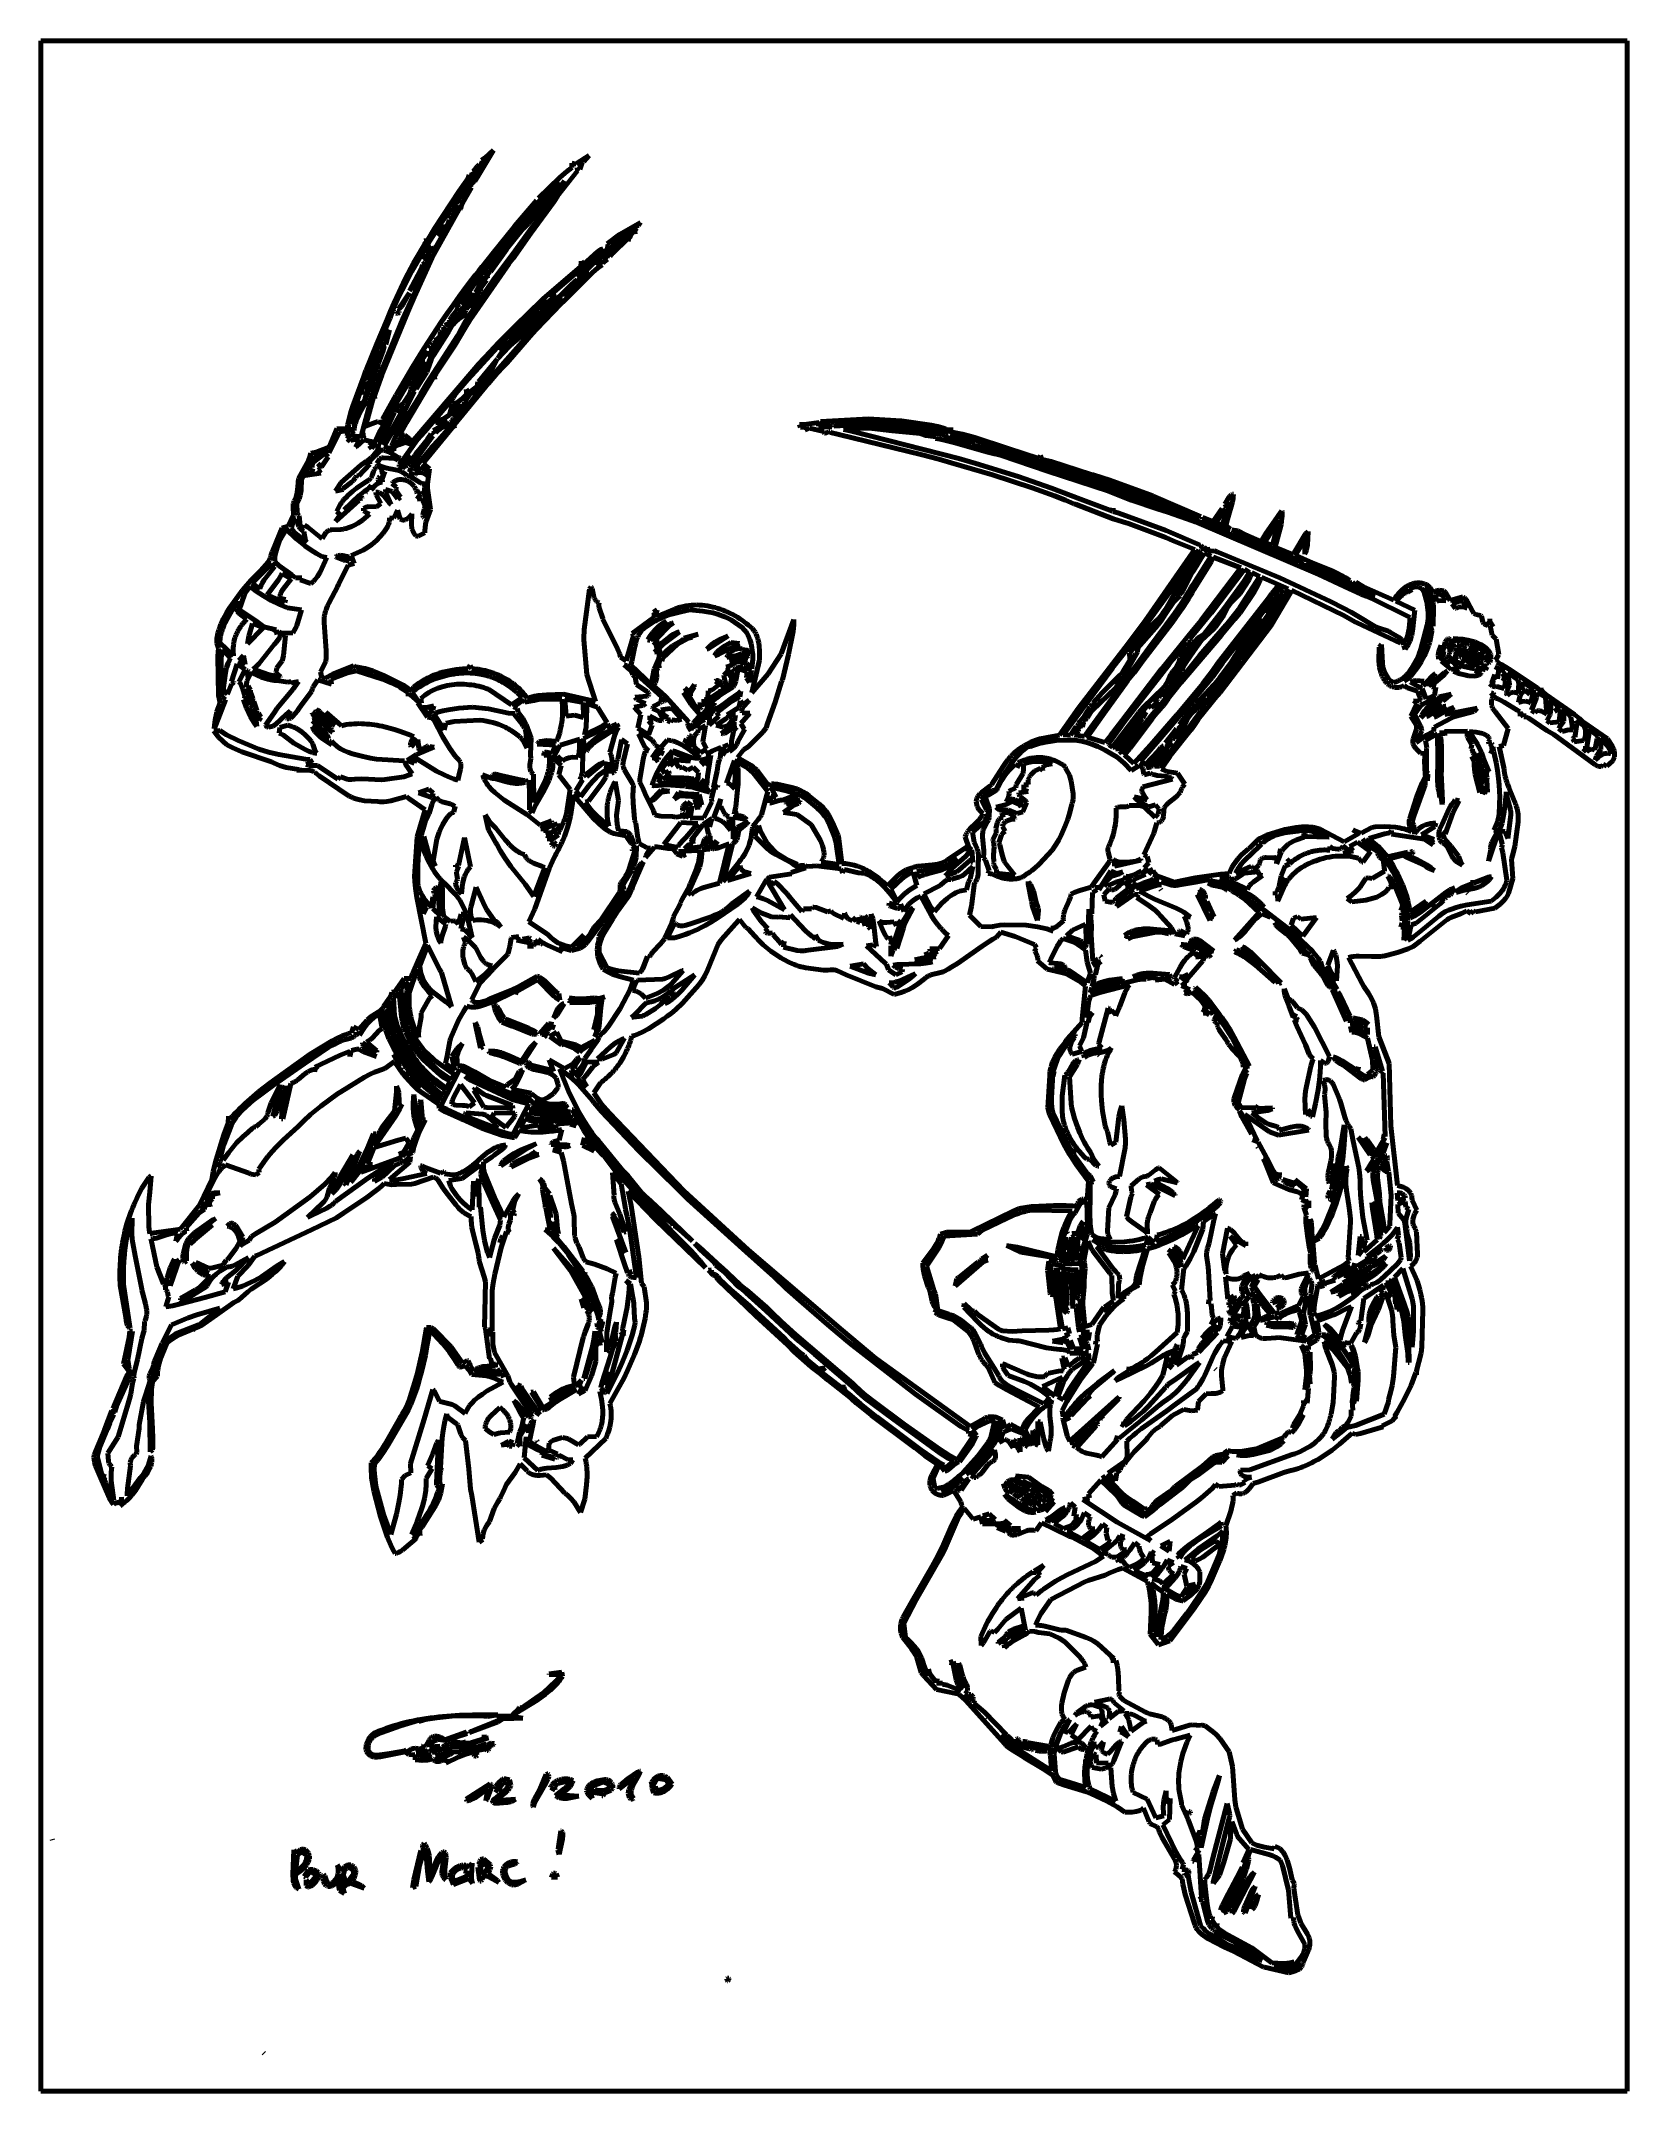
# Model space of a CAD drawing. Header units: millimetres. Extents: x 0 to 12.5, y 0 to 16.2.
import ezdxf

# ---------------------------------------------------------------- set-up
doc = ezdxf.new("R2010")
doc.units = ezdxf.units.MM
doc.layers.add('color#010101ff', color=7, linetype='CONTINUOUS', lineweight=100)
doc.layers.add('color#ffffffff', color=7, linetype='CONTINUOUS', lineweight=100)

msp = doc.modelspace()

# ---------------------------------------------------------------- linework, layer by layer
at = {"layer": 'color#010101ff'}
for p, q in [((3.567, 15.293), (3.456, 15.109)), ((3.47, 15.158), (3.476, 15.205)), ((3.472, 15.213), (3.502, 15.232)), ((3.476, 15.205), (3.472, 15.213)), ((3.502, 15.232), (3.567, 15.293)), ((4.185, 15.157), (4.185, 15.19)), ((4.185, 15.19), (4.218, 15.183)), ((4.218, 15.183), (4.226, 15.189)), ((4.226, 15.189), (4.32, 15.25)), ((4.266, 15.195), (4.246, 15.141)), ((4.279, 15.202), (4.264, 15.214)), ((4.264, 15.214), (4.266, 15.195)), ((4.32, 15.25), (4.279, 15.202)), ((3.295, 14.97), (3.353, 15.051)), ((3.378, 15.051), (3.313, 14.962)), ((3.346, 14.971), (3.377, 15.024)), ((3.353, 15.051), (3.366, 15.073)), ((3.366, 15.073), (3.372, 15.087)), ((3.372, 15.087), (3.375, 15.097)), ((3.375, 15.097), (3.411, 15.089)), ((3.377, 15.024), (3.394, 14.999)), ((3.411, 15.089), (3.378, 15.051)), ((3.386, 15.027), (3.454, 15.14)), ((3.39, 15.028), (3.386, 15.027)), ((3.397, 15.032), (3.39, 15.028)), ((3.407, 15.038), (3.397, 15.032)), ((3.4, 15.124), (3.405, 15.127)), ((3.415, 15.099), (3.4, 15.124)), ((3.405, 15.127), (3.412, 15.131)), ((3.418, 15.048), (3.407, 15.038)), ((3.412, 15.131), (3.439, 15.166)), ((3.431, 15.134), (3.415, 15.099)), ((3.456, 15.109), (3.418, 15.048)), ((3.454, 15.14), (3.431, 15.134)), ((3.439, 15.166), (3.446, 15.172)), ((3.446, 15.172), (3.453, 15.176)), ((3.453, 15.176), (3.455, 15.176)), ((3.455, 15.176), (3.453, 15.155)), ((3.453, 15.155), (3.47, 15.158)), ((3.454, 15.14), (3.453, 15.155)), ((3.453, 15.155), (3.454, 15.14)), ((3.921, 14.915), (4.09, 15.077)), ((4.071, 15.039), (4.065, 15.029)), ((4.065, 15.029), (4.065, 15.025)), ((4.065, 15.025), (4.065, 15.022)), ((4.065, 15.022), (4.065, 15.02)), ((4.117, 15.039), (4.069, 14.98)), ((4.074, 15.039), (4.071, 15.039)), ((4.228, 15.131), (4.072, 14.93)), ((4.077, 15.038), (4.074, 15.039)), ((4.079, 15.038), (4.077, 15.038)), ((4.081, 15.037), (4.079, 15.038)), ((4.082, 15.035), (4.081, 15.037)), ((4.081, 15.022), (4.084, 15.027)), ((4.083, 15.034), (4.082, 15.035)), ((4.084, 15.032), (4.083, 15.034)), ((4.084, 15.031), (4.084, 15.032)), ((4.084, 15.027), (4.084, 15.031)), ((4.09, 15.077), (4.146, 15.126)), ((4.109, 15.012), (4.118, 15.028)), ((4.126, 15.051), (4.117, 15.039)), ((4.118, 15.028), (4.122, 15.039)), ((4.122, 15.039), (4.126, 15.051)), ((4.146, 15.126), (4.175, 15.149)), ((4.175, 15.149), (4.185, 15.157)), ((4.246, 15.141), (4.227, 15.156)), ((4.227, 15.156), (4.228, 15.131)), ((3.104, 14.677), (3.295, 14.97)), ((3.313, 14.962), (3.244, 14.852)), ((3.244, 14.852), (3.262, 14.866)), ((3.262, 14.866), (3.279, 14.882)), ((3.279, 14.882), (3.304, 14.91)), ((3.304, 14.91), (3.346, 14.971)), ((3.322, 14.875), (3.312, 14.85)), ((3.394, 14.999), (3.322, 14.875)), ((3.733, 14.695), (3.904, 14.895)), ((3.737, 14.5), (4.03, 14.904)), ((3.812, 14.701), (3.951, 14.885)), ((3.924, 14.876), (3.825, 14.768)), ((4.043, 14.886), (3.861, 14.638)), ((4.069, 14.98), (3.879, 14.764)), ((3.904, 14.895), (3.924, 14.876)), ((3.944, 14.898), (3.921, 14.915)), ((3.95, 14.907), (3.944, 14.898)), ((4.016, 14.978), (3.95, 14.907)), ((3.951, 14.885), (3.977, 14.916)), ((3.977, 14.916), (4.005, 14.946)), ((4.005, 14.946), (4.024, 14.965)), ((4.036, 15.003), (4.016, 14.978)), ((4.024, 14.965), (4.044, 14.984)), ((4.03, 14.904), (4.033, 14.909)), ((4.033, 14.909), (4.081, 14.972)), ((4.044, 15.017), (4.036, 15.003)), ((4.072, 14.93), (4.043, 14.886)), ((4.065, 15.001), (4.044, 15.017)), ((4.044, 14.984), (4.054, 14.993)), ((4.054, 14.993), (4.065, 15.001)), ((4.065, 15.02), (4.066, 15.018)), ((4.066, 15.018), (4.066, 15.016)), ((4.066, 15.016), (4.067, 15.015)), ((4.067, 15.015), (4.069, 15.014)), ((4.069, 15.014), (4.07, 15.014)), ((4.07, 15.014), (4.071, 15.014)), ((4.071, 15.014), (4.074, 15.015)), ((4.074, 15.015), (4.077, 15.018)), ((4.077, 15.018), (4.081, 15.022)), ((4.081, 14.972), (4.109, 15.012)), ((3.155, 14.72), (3.05, 14.555)), ((3.295, 14.828), (3.096, 14.47)), ((3.18, 14.756), (3.155, 14.72)), ((3.228, 14.807), (3.18, 14.756)), ((3.201, 14.695), (3.22, 14.74)), ((3.22, 14.74), (3.232, 14.747)), ((3.237, 14.838), (3.228, 14.807)), ((3.232, 14.747), (3.229, 14.774)), ((3.229, 14.774), (3.252, 14.769)), ((3.252, 14.769), (3.235, 14.804)), ((3.235, 14.804), (3.268, 14.794)), ((3.284, 14.856), (3.237, 14.838)), ((3.251, 14.821), (3.295, 14.828)), ((3.268, 14.794), (3.251, 14.821)), ((3.304, 14.824), (3.284, 14.856)), ((3.305, 14.83), (3.304, 14.824)), ((3.312, 14.85), (3.305, 14.83)), ((3.699, 14.566), (3.812, 14.701)), ((3.825, 14.768), (3.716, 14.639)), ((3.842, 14.716), (3.801, 14.672)), ((3.879, 14.764), (3.842, 14.716)), ((4.583, 14.64), (4.726, 14.722)), ((4.709, 14.7), (4.659, 14.679)), ((4.721, 14.712), (4.709, 14.7)), ((4.726, 14.722), (4.721, 14.712)), ((2.937, 14.402), (3.032, 14.564)), ((3.05, 14.555), (2.979, 14.435)), ((3.019, 14.578), (3.047, 14.581)), ((3.032, 14.564), (3.019, 14.578)), ((3.047, 14.581), (3.104, 14.677)), ((3.106, 14.521), (3.159, 14.613)), ((3.127, 14.639), (3.13, 14.64)), ((3.159, 14.613), (3.127, 14.639)), ((3.13, 14.64), (3.133, 14.64)), ((3.133, 14.64), (3.136, 14.641)), ((3.136, 14.641), (3.14, 14.643)), ((3.14, 14.643), (3.144, 14.645)), ((3.144, 14.645), (3.146, 14.648)), ((3.146, 14.648), (3.149, 14.653)), ((3.15, 14.668), (3.147, 14.691)), ((3.147, 14.691), (3.193, 14.689)), ((3.149, 14.653), (3.15, 14.668)), ((3.155, 14.659), (3.151, 14.647)), ((3.151, 14.647), (3.151, 14.642)), ((3.151, 14.642), (3.174, 14.644)), ((3.163, 14.672), (3.155, 14.659)), ((3.167, 14.675), (3.163, 14.672)), ((3.17, 14.676), (3.167, 14.675)), ((3.173, 14.676), (3.17, 14.676)), ((3.174, 14.676), (3.173, 14.676)), ((3.175, 14.675), (3.174, 14.676)), ((3.174, 14.644), (3.18, 14.668)), ((3.177, 14.674), (3.175, 14.675)), ((3.178, 14.672), (3.177, 14.674)), ((3.179, 14.67), (3.178, 14.672)), ((3.18, 14.668), (3.179, 14.67)), ((3.193, 14.689), (3.201, 14.695)), ((3.566, 14.489), (3.733, 14.695)), ((3.574, 14.402), (3.683, 14.543)), ((3.716, 14.639), (3.6, 14.489)), ((3.801, 14.672), (3.668, 14.509)), ((3.683, 14.543), (3.699, 14.566)), ((3.861, 14.638), (3.719, 14.437)), ((4.524, 14.56), (4.432, 14.454)), ((4.461, 14.469), (4.657, 14.638)), ((4.463, 14.555), (4.56, 14.629)), ((4.467, 14.543), (4.463, 14.555)), ((4.465, 14.518), (4.467, 14.543)), ((4.623, 14.594), (4.507, 14.482)), ((4.53, 14.569), (4.524, 14.56)), ((4.548, 14.589), (4.53, 14.569)), ((4.641, 14.663), (4.548, 14.589)), ((4.56, 14.629), (4.583, 14.64)), ((4.649, 14.589), (4.623, 14.594)), ((4.663, 14.646), (4.635, 14.601)), ((4.635, 14.601), (4.649, 14.589)), ((4.657, 14.638), (4.641, 14.663)), ((4.659, 14.679), (4.698, 14.652)), ((4.698, 14.652), (4.663, 14.646)), ((2.871, 14.278), (2.937, 14.402)), ((2.979, 14.435), (2.924, 14.338)), ((3.083, 14.443), (2.944, 14.138)), ((2.991, 14.348), (3.003, 14.378)), ((3.003, 14.378), (3.008, 14.393)), ((3.008, 14.393), (3.028, 14.405)), ((3.012, 14.433), (3.016, 14.449)), ((3.049, 14.445), (3.012, 14.433)), ((3.016, 14.449), (3.033, 14.442)), ((3.023, 14.388), (3.016, 14.363)), ((3.028, 14.405), (3.023, 14.388)), ((3.033, 14.442), (3.028, 14.477)), ((3.028, 14.477), (3.041, 14.446)), ((3.034, 14.502), (3.066, 14.508)), ((3.068, 14.488), (3.034, 14.502)), ((3.035, 14.366), (3.045, 14.395)), ((3.041, 14.446), (3.068, 14.488)), ((3.045, 14.395), (3.049, 14.445)), ((3.066, 14.508), (3.058, 14.533)), ((3.058, 14.533), (3.07, 14.533)), ((3.061, 14.444), (3.061, 14.444)), ((3.07, 14.533), (3.087, 14.484)), ((3.096, 14.47), (3.083, 14.443)), ((3.087, 14.484), (3.09, 14.522)), ((3.09, 14.522), (3.106, 14.521)), ((3.686, 14.398), (3.382, 13.959)), ((3.45, 14.343), (3.476, 14.376)), ((3.476, 14.376), (3.566, 14.489)), ((3.538, 14.403), (3.495, 14.35)), ((3.6, 14.489), (3.538, 14.403)), ((3.668, 14.509), (3.542, 14.334)), ((3.554, 14.371), (3.574, 14.402)), ((3.567, 14.27), (3.737, 14.5)), ((3.719, 14.437), (3.686, 14.398)), ((3.96, 14.123), (4.254, 14.377)), ((4.334, 14.423), (4.156, 14.272)), ((4.254, 14.377), (4.258, 14.418)), ((4.258, 14.418), (4.275, 14.393)), ((4.275, 14.393), (4.389, 14.494)), ((4.296, 14.344), (4.455, 14.505)), ((4.376, 14.463), (4.334, 14.423)), ((4.375, 14.386), (4.403, 14.411)), ((4.377, 14.391), (4.375, 14.386)), ((4.404, 14.491), (4.376, 14.463)), ((4.382, 14.399), (4.377, 14.391)), ((4.395, 14.416), (4.382, 14.399)), ((4.389, 14.494), (4.418, 14.513)), ((4.402, 14.423), (4.395, 14.416)), ((4.422, 14.39), (4.397, 14.372)), ((4.407, 14.426), (4.402, 14.423)), ((4.403, 14.411), (4.422, 14.39)), ((4.43, 14.519), (4.404, 14.491)), ((4.409, 14.427), (4.407, 14.426)), ((4.412, 14.428), (4.409, 14.427)), ((4.414, 14.429), (4.412, 14.428)), ((4.416, 14.429), (4.414, 14.429)), ((4.418, 14.428), (4.416, 14.429)), ((4.418, 14.513), (4.43, 14.519)), ((4.42, 14.427), (4.418, 14.428)), ((4.422, 14.426), (4.42, 14.427)), ((4.423, 14.424), (4.422, 14.426)), ((4.424, 14.422), (4.423, 14.424)), ((4.425, 14.419), (4.424, 14.422)), ((4.426, 14.415), (4.425, 14.419)), ((4.427, 14.411), (4.426, 14.415)), ((4.464, 14.434), (4.427, 14.406)), ((4.427, 14.406), (4.427, 14.411)), ((4.432, 14.454), (4.464, 14.434)), ((4.455, 14.505), (4.465, 14.518)), ((4.486, 14.455), (4.461, 14.469)), ((4.507, 14.482), (4.486, 14.455)), ((2.819, 14.172), (2.871, 14.278)), ((2.885, 14.265), (2.847, 14.19)), ((2.85, 13.962), (3.035, 14.366)), ((2.924, 14.338), (2.885, 14.265)), ((2.905, 14.184), (2.991, 14.348)), ((2.968, 14.268), (2.916, 14.197)), ((2.991, 14.307), (2.968, 14.268)), ((3.006, 14.338), (2.991, 14.307)), ((3.016, 14.363), (3.006, 14.338)), ((3.495, 14.35), (3.312, 14.093)), ((3.348, 14.21), (3.398, 14.277)), ((3.365, 13.973), (3.567, 14.27)), ((3.398, 14.277), (3.424, 14.31)), ((3.424, 14.31), (3.45, 14.343)), ((3.437, 14.191), (3.465, 14.251)), ((3.465, 14.251), (3.473, 14.268)), ((3.511, 14.269), (3.47, 14.214)), ((3.473, 14.268), (3.482, 14.279)), ((3.482, 14.279), (3.488, 14.286)), ((3.488, 14.286), (3.492, 14.289)), ((3.492, 14.289), (3.492, 14.301)), ((3.492, 14.301), (3.506, 14.295)), ((3.519, 14.283), (3.496, 14.292)), ((3.496, 14.292), (3.511, 14.269)), ((3.506, 14.295), (3.537, 14.344)), ((3.523, 14.317), (3.517, 14.3)), ((3.517, 14.3), (3.519, 14.283)), ((3.538, 14.332), (3.523, 14.317)), ((3.537, 14.344), (3.541, 14.346)), ((3.542, 14.334), (3.538, 14.332)), ((3.541, 14.346), (3.554, 14.371)), ((4.156, 14.272), (4.023, 14.157)), ((4.088, 14.141), (4.179, 14.232)), ((4.218, 14.249), (4.141, 14.184)), ((4.155, 14.168), (4.225, 14.241)), ((4.179, 14.232), (4.208, 14.259)), ((4.339, 14.321), (4.208, 14.19)), ((4.208, 14.259), (4.227, 14.273)), ((4.227, 14.273), (4.218, 14.249)), ((4.225, 14.241), (4.317, 14.33)), ((4.229, 14.289), (4.296, 14.344)), ((4.248, 14.276), (4.229, 14.289)), ((4.292, 14.321), (4.248, 14.276)), ((4.302, 14.327), (4.292, 14.321)), ((4.311, 14.329), (4.302, 14.327)), ((4.317, 14.33), (4.311, 14.329)), ((4.335, 14.356), (4.335, 14.356)), ((4.373, 14.352), (4.339, 14.321)), ((4.397, 14.372), (4.373, 14.352)), ((2.752, 14.022), (2.78, 14.087)), ((2.811, 14.115), (2.776, 14.039)), ((2.78, 14.087), (2.819, 14.172)), ((2.847, 14.19), (2.811, 14.115)), ((2.818, 14.04), (2.862, 14.106)), ((2.842, 14.062), (2.831, 14.05)), ((2.855, 14.079), (2.842, 14.062)), ((2.904, 14.169), (2.855, 14.079)), ((2.862, 14.106), (2.904, 14.169)), ((2.944, 14.138), (2.893, 14.021)), ((2.916, 14.197), (2.905, 14.184)), ((3.202, 14.006), (3.25, 14.075)), ((3.25, 14.075), (3.298, 14.143)), ((3.268, 14.073), (3.263, 14.062)), ((3.263, 14.062), (3.29, 14.067)), ((3.267, 13.969), (3.412, 14.163)), ((3.303, 14.082), (3.268, 14.073)), ((3.287, 14.055), (3.286, 14.05)), ((3.289, 14.061), (3.287, 14.055)), ((3.29, 14.067), (3.289, 14.061)), ((3.298, 14.143), (3.348, 14.21)), ((3.312, 14.093), (3.303, 14.082)), ((3.313, 14.132), (3.319, 14.139)), ((3.317, 14.136), (3.313, 14.132)), ((3.319, 14.139), (3.317, 14.136)), ((3.326, 14.145), (3.319, 14.139)), ((3.319, 14.139), (3.32, 14.14)), ((3.32, 14.14), (3.326, 14.145)), ((3.364, 14.078), (3.352, 14.034)), ((3.387, 14.051), (3.364, 14.078)), ((3.381, 14.094), (3.384, 14.092)), ((3.388, 14.088), (3.381, 14.094)), ((3.384, 14.092), (3.388, 14.088)), ((3.39, 14.062), (3.387, 14.051)), ((3.398, 14.077), (3.39, 14.062)), ((3.442, 14.142), (3.398, 14.077)), ((3.412, 14.163), (3.43, 14.135)), ((3.422, 14.172), (3.429, 14.18)), ((3.43, 14.135), (3.422, 14.172)), ((3.429, 14.18), (3.437, 14.191)), ((3.453, 14.161), (3.442, 14.142)), ((3.457, 14.171), (3.453, 14.161)), ((3.461, 14.182), (3.457, 14.171)), ((3.463, 14.193), (3.461, 14.182)), ((3.47, 14.214), (3.463, 14.193)), ((3.742, 13.91), (3.946, 14.109)), ((3.855, 13.937), (4.007, 14.072)), ((3.866, 13.87), (4.11, 14.123)), ((4.097, 14.082), (3.904, 13.882)), ((3.96, 14.053), (3.929, 14.081)), ((3.929, 14.081), (3.938, 14.047)), ((3.945, 14.086), (3.942, 14.089)), ((3.942, 14.089), (3.96, 14.053)), ((3.948, 14.083), (3.945, 14.086)), ((3.946, 14.109), (3.96, 14.123)), ((4.074, 14.1), (3.948, 13.976)), ((3.951, 14.08), (3.948, 14.083)), ((3.954, 14.078), (3.951, 14.08)), ((3.957, 14.077), (3.954, 14.078)), ((3.96, 14.075), (3.957, 14.077)), ((3.963, 14.075), (3.96, 14.075)), ((3.966, 14.074), (3.963, 14.075)), ((3.968, 14.074), (3.966, 14.074)), ((3.972, 14.097), (3.967, 14.092)), ((3.967, 14.092), (3.968, 14.093)), ((3.968, 14.093), (3.974, 14.099)), ((3.971, 14.075), (3.968, 14.074)), ((3.974, 14.075), (3.971, 14.075)), ((3.974, 14.099), (3.972, 14.097)), ((3.984, 14.109), (3.974, 14.099)), ((3.974, 14.099), (3.984, 14.1)), ((3.979, 14.078), (3.974, 14.075)), ((3.986, 14.082), (3.979, 14.078)), ((3.984, 14.1), (3.984, 14.109)), ((4.014, 14.112), (3.986, 14.082)), ((4.007, 14.072), (4.054, 14.117)), ((4.023, 14.157), (4.008, 14.144)), ((4.008, 14.144), (4.061, 14.15)), ((4.061, 14.15), (4.014, 14.112)), ((4.054, 14.117), (4.074, 14.1)), ((4.056, 14.117), (4.069, 14.127)), ((4.11, 14.123), (4.056, 14.117)), ((4.069, 14.127), (4.088, 14.141)), ((4.12, 14.103), (4.097, 14.082)), ((4.208, 14.19), (4.12, 14.103)), ((4.135, 14.179), (4.132, 14.139)), ((4.132, 14.139), (4.155, 14.168)), ((4.141, 14.184), (4.135, 14.179)), ((2.643, 13.764), (2.727, 13.957)), ((2.751, 13.97), (2.68, 13.8)), ((2.893, 14.021), (2.685, 13.519)), ((2.722, 13.653), (2.85, 13.962)), ((2.727, 13.957), (2.752, 14.022)), ((2.765, 14.014), (2.751, 13.97)), ((2.776, 14.039), (2.765, 14.014)), ((2.802, 14.012), (2.803, 14.015)), ((2.802, 14.01), (2.802, 14.012)), ((2.802, 14.008), (2.802, 14.01)), ((2.803, 14.006), (2.802, 14.008)), ((2.803, 14.015), (2.804, 14.018)), ((2.803, 14.005), (2.803, 14.006)), ((2.805, 14.005), (2.803, 14.005)), ((2.804, 14.018), (2.806, 14.022)), ((2.806, 14.004), (2.805, 14.005)), ((2.806, 14.022), (2.811, 14.022)), ((2.808, 14.004), (2.806, 14.004)), ((2.809, 14.005), (2.808, 14.004)), ((2.813, 14.006), (2.809, 14.005)), ((2.811, 14.022), (2.814, 14.022)), ((2.82, 14.011), (2.813, 14.006)), ((2.814, 14.022), (2.817, 14.021)), ((2.817, 14.021), (2.82, 14.021)), ((2.822, 14.043), (2.818, 14.04)), ((2.82, 14.021), (2.821, 14.02)), ((2.822, 14.013), (2.82, 14.011)), ((2.821, 14.02), (2.822, 14.019)), ((2.831, 14.05), (2.822, 14.043)), ((2.822, 14.019), (2.823, 14.017)), ((2.823, 14.015), (2.822, 14.013)), ((2.823, 14.017), (2.823, 14.016)), ((2.823, 14.016), (2.823, 14.015)), ((3.085, 13.832), (3.155, 13.937)), ((3.155, 13.937), (3.202, 14.006)), ((3.174, 13.892), (3.173, 13.885)), ((3.176, 13.898), (3.174, 13.892)), ((3.179, 13.904), (3.176, 13.898)), ((3.183, 13.91), (3.179, 13.904)), ((3.187, 13.915), (3.183, 13.91)), ((3.193, 13.919), (3.187, 13.915)), ((3.195, 13.92), (3.193, 13.919)), ((3.198, 13.921), (3.195, 13.92)), ((3.201, 13.922), (3.198, 13.921)), ((3.205, 13.923), (3.201, 13.922)), ((3.208, 13.923), (3.205, 13.923)), ((3.207, 13.89), (3.231, 13.929)), ((3.211, 13.923), (3.208, 13.923)), ((3.214, 13.922), (3.211, 13.923)), ((3.217, 13.921), (3.214, 13.922)), ((3.221, 13.919), (3.217, 13.921)), ((3.219, 13.947), (3.218, 13.941)), ((3.218, 13.941), (3.218, 13.936)), ((3.218, 13.936), (3.218, 13.93)), ((3.218, 13.93), (3.219, 13.925)), ((3.22, 13.952), (3.219, 13.947)), ((3.219, 13.925), (3.221, 13.919)), ((3.222, 13.957), (3.22, 13.952)), ((3.224, 13.962), (3.222, 13.957)), ((3.227, 13.967), (3.224, 13.962)), ((3.236, 13.903), (3.225, 13.885)), ((3.233, 13.977), (3.227, 13.967)), ((3.231, 13.939), (3.267, 13.969)), ((3.231, 13.929), (3.231, 13.939)), ((3.244, 13.991), (3.233, 13.977)), ((3.249, 13.92), (3.236, 13.903)), ((3.275, 14.029), (3.244, 13.991)), ((3.268, 13.941), (3.249, 13.92)), ((3.294, 13.964), (3.268, 13.941)), ((3.281, 14.039), (3.275, 14.029)), ((3.283, 14.045), (3.281, 14.039)), ((3.286, 14.05), (3.283, 14.045)), ((3.346, 14.001), (3.294, 13.964)), ((3.302, 13.865), (3.328, 13.912)), ((3.352, 14.034), (3.323, 14.024)), ((3.323, 14.024), (3.358, 14.008)), ((3.328, 13.912), (3.365, 13.973)), ((3.382, 13.959), (3.337, 13.886)), ((3.358, 14.008), (3.346, 14.001)), ((3.612, 13.781), (3.742, 13.91)), ((3.79, 13.904), (3.688, 13.807)), ((3.724, 13.805), (3.855, 13.937)), ((3.938, 13.967), (3.762, 13.807)), ((3.908, 14.026), (3.79, 13.904)), ((3.925, 14.033), (3.904, 14.04)), ((3.904, 14.04), (3.908, 14.026)), ((3.938, 14.047), (3.919, 14.052)), ((3.919, 14.052), (3.925, 14.033)), ((3.948, 13.976), (3.938, 13.967)), ((2.561, 13.556), (2.643, 13.764)), ((2.653, 13.737), (2.631, 13.69)), ((2.668, 13.765), (2.653, 13.737)), ((2.68, 13.8), (2.668, 13.765)), ((2.675, 13.78), (2.697, 13.787)), ((2.68, 13.771), (2.675, 13.78)), ((2.675, 13.713), (2.704, 13.749)), ((2.697, 13.76), (2.68, 13.771)), ((2.706, 13.749), (2.696, 13.715)), ((2.697, 13.787), (2.724, 13.82)), ((2.717, 13.762), (2.697, 13.76)), ((2.704, 13.749), (2.706, 13.749)), ((2.746, 13.877), (2.717, 13.762)), ((2.724, 13.82), (2.746, 13.877)), ((3.018, 13.726), (3.085, 13.832)), ((3.041, 13.453), (3.285, 13.833)), ((3.075, 13.746), (3.059, 13.726)), ((3.09, 13.743), (3.075, 13.746)), ((3.091, 13.771), (3.079, 13.754)), ((3.079, 13.754), (3.115, 13.756)), ((3.115, 13.756), (3.09, 13.743)), ((3.11, 13.783), (3.091, 13.771)), ((3.206, 13.854), (3.097, 13.68)), ((3.1, 13.708), (3.173, 13.825)), ((3.262, 13.757), (3.105, 13.52)), ((3.125, 13.785), (3.11, 13.783)), ((3.139, 13.793), (3.113, 13.819)), ((3.113, 13.819), (3.125, 13.785)), ((3.141, 13.796), (3.139, 13.793)), ((3.142, 13.799), (3.141, 13.796)), ((3.143, 13.802), (3.142, 13.799)), ((3.144, 13.806), (3.143, 13.802)), ((3.145, 13.813), (3.144, 13.806)), ((3.146, 13.847), (3.145, 13.813)), ((3.147, 13.854), (3.146, 13.847)), ((3.148, 13.857), (3.147, 13.854)), ((3.149, 13.86), (3.148, 13.857)), ((3.15, 13.863), (3.149, 13.86)), ((3.152, 13.865), (3.15, 13.863)), ((3.154, 13.867), (3.152, 13.865)), ((3.156, 13.868), (3.154, 13.867)), ((3.159, 13.869), (3.156, 13.868)), ((3.162, 13.87), (3.159, 13.869)), ((3.165, 13.87), (3.162, 13.87)), ((3.169, 13.869), (3.165, 13.87)), ((3.173, 13.867), (3.169, 13.869)), ((3.173, 13.885), (3.173, 13.882)), ((3.173, 13.882), (3.174, 13.879)), ((3.173, 13.825), (3.198, 13.87)), ((3.178, 13.865), (3.173, 13.867)), ((3.174, 13.879), (3.174, 13.876)), ((3.174, 13.876), (3.175, 13.873)), ((3.175, 13.873), (3.177, 13.87)), ((3.177, 13.87), (3.179, 13.867)), ((3.184, 13.862), (3.178, 13.865)), ((3.179, 13.867), (3.181, 13.865)), ((3.181, 13.865), (3.184, 13.862)), ((3.198, 13.87), (3.207, 13.89)), ((3.215, 13.866), (3.206, 13.854)), ((3.225, 13.885), (3.215, 13.866)), ((3.337, 13.886), (3.262, 13.757)), ((3.285, 13.833), (3.302, 13.865)), ((3.627, 13.771), (3.368, 13.488)), ((3.526, 13.481), (3.772, 13.756)), ((3.543, 13.706), (3.57, 13.736)), ((3.57, 13.736), (3.612, 13.781)), ((3.687, 13.744), (3.6, 13.651)), ((3.612, 13.717), (3.627, 13.771)), ((3.655, 13.765), (3.612, 13.717)), ((3.631, 13.772), (3.635, 13.768)), ((3.637, 13.765), (3.631, 13.772)), ((3.635, 13.768), (3.637, 13.765)), ((3.645, 13.716), (3.67, 13.747)), ((3.666, 13.782), (3.655, 13.765)), ((3.671, 13.794), (3.666, 13.782)), ((3.67, 13.747), (3.724, 13.805)), ((3.673, 13.802), (3.671, 13.794)), ((3.875, 13.848), (3.673, 13.617)), ((3.674, 13.81), (3.673, 13.802)), ((3.688, 13.807), (3.674, 13.819)), ((3.674, 13.819), (3.674, 13.81)), ((3.724, 13.776), (3.687, 13.744)), ((3.762, 13.807), (3.724, 13.776)), ((3.772, 13.756), (3.82, 13.813)), ((3.82, 13.813), (3.851, 13.851)), ((3.851, 13.851), (3.866, 13.87)), ((3.904, 13.882), (3.875, 13.848)), ((2.631, 13.69), (2.554, 13.485)), ((2.588, 13.465), (2.636, 13.592)), ((2.636, 13.592), (2.647, 13.629)), ((2.651, 13.57), (2.644, 13.547)), ((2.647, 13.466), (2.722, 13.653)), ((2.647, 13.629), (2.652, 13.647)), ((2.654, 13.585), (2.651, 13.57)), ((2.652, 13.647), (2.656, 13.666)), ((2.657, 13.601), (2.654, 13.585)), ((2.656, 13.666), (2.659, 13.685)), ((2.658, 13.609), (2.657, 13.601)), ((2.659, 13.614), (2.658, 13.609)), ((2.696, 13.715), (2.659, 13.614)), ((2.659, 13.685), (2.66, 13.695)), ((2.66, 13.695), (2.66, 13.705)), ((2.66, 13.705), (2.676, 13.697)), ((2.676, 13.697), (2.675, 13.713)), ((2.801, 13.367), (2.929, 13.583)), ((2.955, 13.571), (2.909, 13.486)), ((2.924, 12.992), (3.42, 13.571)), ((2.929, 13.583), (3.018, 13.726)), ((3.048, 13.708), (2.955, 13.571)), ((2.985, 13.55), (3.01, 13.598)), ((3.028, 13.625), (3.001, 13.554)), ((3.01, 13.598), (3.02, 13.622)), ((3.012, 13.516), (3.073, 13.665)), ((3.02, 13.622), (3.028, 13.625)), ((3.075, 13.641), (3.047, 13.558)), ((3.056, 13.676), (3.048, 13.708)), ((3.049, 13.668), (3.054, 13.674)), ((3.05, 13.669), (3.049, 13.668)), ((3.056, 13.676), (3.05, 13.669)), ((3.054, 13.674), (3.056, 13.676)), ((3.087, 13.726), (3.056, 13.676)), ((3.059, 13.726), (3.087, 13.726)), ((3.073, 13.665), (3.091, 13.696)), ((3.085, 13.661), (3.075, 13.641)), ((3.09, 13.671), (3.085, 13.661)), ((3.097, 13.68), (3.09, 13.671)), ((3.091, 13.696), (3.1, 13.708)), ((3.42, 13.571), (3.447, 13.607)), ((3.447, 13.607), (3.543, 13.706)), ((3.447, 13.471), (3.596, 13.648)), ((3.57, 13.593), (3.531, 13.522)), ((3.596, 13.648), (3.57, 13.593)), ((3.643, 13.586), (3.598, 13.537)), ((3.6, 13.651), (3.614, 13.673)), ((3.614, 13.673), (3.629, 13.695)), ((3.629, 13.695), (3.645, 13.716)), ((3.673, 13.617), (3.643, 13.586)), ((2.457, 13.275), (2.544, 13.509)), ((2.537, 13.44), (2.517, 13.386)), ((2.565, 13.439), (2.537, 13.44)), ((2.544, 13.509), (2.561, 13.556)), ((2.546, 13.473), (2.545, 13.471)), ((2.545, 13.471), (2.545, 13.469)), ((2.545, 13.469), (2.546, 13.465)), ((2.548, 13.477), (2.546, 13.475)), ((2.546, 13.475), (2.546, 13.473)), ((2.546, 13.465), (2.547, 13.462)), ((2.547, 13.462), (2.551, 13.457)), ((2.549, 13.48), (2.548, 13.477)), ((2.551, 13.482), (2.549, 13.48)), ((2.554, 13.485), (2.551, 13.482)), ((2.551, 13.457), (2.579, 13.438)), ((2.568, 13.394), (2.565, 13.439)), ((2.579, 13.438), (2.58, 13.437)), ((2.58, 13.437), (2.588, 13.465)), ((2.594, 13.42), (2.59, 13.405)), ((2.602, 13.443), (2.594, 13.42)), ((2.597, 13.31), (2.647, 13.466)), ((2.644, 13.547), (2.602, 13.443)), ((2.651, 13.426), (2.628, 13.356)), ((2.685, 13.519), (2.651, 13.426)), ((2.909, 13.486), (2.706, 13.135)), ((3.091, 13.502), (2.88, 13.148)), ((2.911, 13.39), (2.916, 13.407)), ((2.916, 13.407), (2.921, 13.424)), ((2.921, 13.424), (2.931, 13.449)), ((2.957, 13.403), (2.929, 13.416)), ((2.929, 13.416), (2.943, 13.392)), ((2.931, 13.449), (2.985, 13.55)), ((2.948, 13.439), (2.947, 13.429)), ((2.947, 13.429), (2.948, 13.422)), ((2.965, 13.49), (2.948, 13.439)), ((2.948, 13.422), (2.95, 13.416)), ((2.95, 13.416), (2.953, 13.409)), ((2.953, 13.409), (2.955, 13.406)), ((3.034, 13.534), (2.956, 13.411)), ((2.956, 13.411), (2.958, 13.419)), ((2.958, 13.419), (3.002, 13.513)), ((2.967, 13.497), (2.965, 13.49)), ((3.002, 13.513), (2.967, 13.497)), ((2.991, 13.369), (3.041, 13.453)), ((3.001, 13.554), (2.993, 13.545)), ((2.993, 13.545), (3.012, 13.516)), ((3.04, 13.544), (3.034, 13.534)), ((3.047, 13.558), (3.04, 13.544)), ((3.12, 13.506), (3.091, 13.502)), ((3.105, 13.52), (3.12, 13.506)), ((3.526, 13.455), (3.262, 13.132)), ((3.349, 13.467), (3.27, 13.375)), ((3.368, 13.488), (3.349, 13.467)), ((3.357, 13.369), (3.352, 13.41)), ((3.352, 13.41), (3.373, 13.38)), ((3.373, 13.38), (3.438, 13.431)), ((3.438, 13.431), (3.443, 13.467)), ((3.473, 13.439), (3.441, 13.4)), ((3.443, 13.467), (3.447, 13.471)), ((3.463, 13.406), (3.526, 13.481)), ((3.531, 13.522), (3.473, 13.439)), ((3.598, 13.537), (3.526, 13.455)), ((2.442, 13.228), (2.457, 13.275)), ((2.487, 13.296), (2.451, 13.198)), ((2.483, 13.214), (2.505, 13.262)), ((2.493, 13.314), (2.487, 13.296)), ((2.506, 13.357), (2.493, 13.314)), ((2.505, 13.262), (2.504, 13.315)), ((2.504, 13.315), (2.516, 13.248)), ((2.511, 13.369), (2.506, 13.357)), ((2.515, 13.374), (2.511, 13.369)), ((2.558, 13.302), (2.514, 13.222)), ((2.519, 13.378), (2.515, 13.374)), ((2.516, 13.248), (2.555, 13.336)), ((2.517, 13.386), (2.544, 13.385)), ((2.521, 13.38), (2.519, 13.378)), ((2.524, 13.382), (2.521, 13.38)), ((2.526, 13.383), (2.524, 13.382)), ((2.525, 13.047), (2.597, 13.31)), ((2.529, 13.384), (2.526, 13.383)), ((2.533, 13.385), (2.529, 13.384)), ((2.536, 13.385), (2.533, 13.385)), ((2.54, 13.385), (2.536, 13.385)), ((2.544, 13.385), (2.54, 13.385)), ((2.555, 13.336), (2.568, 13.394)), ((2.621, 13.348), (2.557, 13.117)), ((2.568, 13.323), (2.558, 13.302)), ((2.572, 13.334), (2.568, 13.323)), ((2.576, 13.344), (2.572, 13.334)), ((2.579, 13.355), (2.576, 13.344)), ((2.582, 13.366), (2.579, 13.355)), ((2.585, 13.377), (2.582, 13.366)), ((2.587, 13.389), (2.585, 13.377)), ((2.59, 13.405), (2.587, 13.389)), ((2.648, 13.355), (2.621, 13.348)), ((2.628, 13.356), (2.648, 13.355)), ((2.691, 13.172), (2.796, 13.361)), ((2.873, 13.251), (2.705, 12.963)), ((2.762, 13.089), (2.867, 13.275)), ((2.78, 13.246), (2.817, 13.258)), ((2.831, 13.237), (2.78, 13.246)), ((2.796, 13.361), (2.801, 13.367)), ((2.809, 13.269), (2.82, 13.273)), ((2.817, 13.258), (2.809, 13.269)), ((2.812, 13.079), (2.982, 13.351)), ((2.82, 13.273), (2.829, 13.278)), ((2.829, 13.278), (2.839, 13.284)), ((2.867, 13.275), (2.831, 13.237)), ((2.839, 13.284), (2.847, 13.291)), ((2.847, 13.291), (2.86, 13.303)), ((2.86, 13.303), (2.874, 13.32)), ((2.943, 13.392), (2.873, 13.251)), ((2.874, 13.32), (2.892, 13.349)), ((2.892, 13.349), (2.911, 13.39)), ((2.955, 13.406), (2.957, 13.403)), ((2.982, 13.351), (2.991, 13.369)), ((3.252, 13.342), (3.025, 13.075)), ((3.22, 13.207), (3.242, 13.29)), ((3.242, 13.29), (3.278, 13.303)), ((3.251, 13.248), (3.244, 13.193)), ((3.305, 13.292), (3.251, 13.248)), ((3.259, 13.357), (3.252, 13.342)), ((3.27, 13.375), (3.259, 13.357)), ((3.278, 13.303), (3.319, 13.334)), ((3.288, 13.24), (3.298, 13.253)), ((3.289, 13.188), (3.402, 13.328)), ((3.317, 13.247), (3.295, 13.222)), ((3.298, 13.253), (3.302, 13.261)), ((3.302, 13.261), (3.304, 13.268)), ((3.304, 13.268), (3.305, 13.272)), ((3.305, 13.288), (3.305, 13.292)), ((3.306, 13.284), (3.305, 13.288)), ((3.305, 13.272), (3.306, 13.276)), ((3.306, 13.28), (3.306, 13.284)), ((3.306, 13.276), (3.306, 13.28)), ((3.329, 13.269), (3.317, 13.247)), ((3.319, 13.334), (3.357, 13.369)), ((3.336, 13.289), (3.329, 13.269)), ((3.338, 13.306), (3.336, 13.289)), ((3.358, 13.34), (3.338, 13.306)), ((3.377, 13.364), (3.358, 13.34)), ((3.392, 13.377), (3.377, 13.364)), ((3.404, 13.386), (3.392, 13.377)), ((3.402, 13.328), (3.432, 13.367)), ((3.413, 13.391), (3.404, 13.386)), ((3.422, 13.395), (3.413, 13.391)), ((3.431, 13.398), (3.422, 13.395)), ((3.441, 13.4), (3.431, 13.398)), ((3.432, 13.367), (3.463, 13.406)), ((2.271, 12.954), (2.332, 13.099)), ((2.332, 13.099), (2.413, 13.098)), ((2.413, 13.098), (2.415, 13.115)), ((2.415, 13.115), (2.418, 13.131)), ((2.423, 13.09), (2.417, 13.053)), ((2.418, 13.131), (2.425, 13.164)), ((2.427, 13.099), (2.423, 13.09)), ((2.425, 13.164), (2.433, 13.196)), ((2.429, 13.103), (2.427, 13.099)), ((2.432, 13.106), (2.429, 13.103)), ((2.434, 13.107), (2.432, 13.106)), ((2.433, 13.196), (2.442, 13.228)), ((2.437, 13.108), (2.434, 13.107)), ((2.439, 13.109), (2.437, 13.108)), ((2.442, 13.11), (2.439, 13.109)), ((2.448, 13.067), (2.442, 13.11)), ((2.446, 13.167), (2.445, 13.154)), ((2.445, 13.154), (2.445, 13.142)), ((2.445, 13.142), (2.446, 13.136)), ((2.447, 13.179), (2.446, 13.167)), ((2.446, 13.136), (2.462, 13.142)), ((2.451, 13.198), (2.447, 13.179)), ((2.462, 13.142), (2.483, 13.214)), ((2.47, 13.106), (2.468, 13.094)), ((2.468, 13.094), (2.468, 13.083)), ((2.472, 13.117), (2.47, 13.106)), ((2.474, 13.128), (2.472, 13.117)), ((2.478, 13.139), (2.474, 13.128)), ((2.481, 13.15), (2.478, 13.139)), ((2.485, 13.16), (2.481, 13.15)), ((2.489, 13.171), (2.485, 13.16)), ((2.499, 13.191), (2.489, 13.171)), ((2.514, 13.222), (2.499, 13.191)), ((2.557, 13.117), (2.655, 13.155)), ((2.655, 13.155), (2.706, 13.129)), ((2.662, 13.012), (2.758, 13.201)), ((2.689, 13.105), (2.666, 13.067)), ((2.706, 13.129), (2.689, 13.105)), ((2.706, 13.135), (2.691, 13.172)), ((2.692, 12.979), (2.762, 13.089)), ((2.787, 13.226), (2.693, 13.028)), ((2.758, 13.201), (2.787, 13.226)), ((2.88, 13.148), (2.835, 13.066)), ((3.255, 13.118), (3.012, 12.823)), ((3.09, 13.085), (3.132, 13.107)), ((3.109, 13.061), (3.09, 13.085)), ((3.126, 13.167), (3.145, 13.168)), ((3.131, 13.129), (3.126, 13.167)), ((3.13, 13.086), (3.126, 13.082)), ((3.13, 13.115), (3.173, 13.133)), ((3.132, 13.107), (3.13, 13.115)), ((3.136, 13.09), (3.13, 13.086)), ((3.204, 13.156), (3.131, 13.129)), ((3.134, 13.008), (3.271, 13.168)), ((3.146, 13.098), (3.136, 13.09)), ((3.145, 13.168), (3.169, 13.174)), ((3.164, 13.108), (3.146, 13.098)), ((3.211, 13.134), (3.164, 13.108)), ((3.169, 13.174), (3.22, 13.207)), ((3.173, 13.133), (3.204, 13.156)), ((3.221, 13.141), (3.211, 13.134)), ((3.226, 13.146), (3.221, 13.141)), ((3.231, 13.15), (3.226, 13.146)), ((3.235, 13.155), (3.231, 13.15)), ((3.239, 13.16), (3.235, 13.155)), ((3.243, 13.165), (3.239, 13.16)), ((3.246, 13.171), (3.243, 13.165)), ((3.244, 13.193), (3.249, 13.199)), ((3.249, 13.177), (3.246, 13.171)), ((3.249, 13.199), (3.288, 13.24)), ((3.251, 13.184), (3.249, 13.177)), ((3.271, 13.168), (3.251, 13.184)), ((3.273, 13.122), (3.255, 13.118)), ((3.262, 13.132), (3.273, 13.122)), ((3.295, 13.222), (3.275, 13.206)), ((3.275, 13.206), (3.289, 13.188)), ((5.978, 13.131), (6.036, 13.133)), ((5.986, 13.107), (5.978, 13.131)), ((6.031, 13.11), (5.986, 13.107)), ((6.019, 13.087), (6.031, 13.11)), ((6.058, 13.102), (6.019, 13.087)), ((6.036, 13.133), (6.132, 13.146)), ((6.126, 13.087), (6.058, 13.102)), ((6.17, 13.077), (6.126, 13.087)), ((6.132, 13.146), (6.129, 13.116)), ((6.129, 13.116), (6.232, 13.109)), ((6.14, 13.14), (6.144, 13.154)), ((6.143, 13.138), (6.14, 13.14)), ((6.149, 13.135), (6.143, 13.138)), ((6.144, 13.154), (6.522, 13.175)), ((6.155, 13.133), (6.149, 13.135)), ((6.162, 13.132), (6.155, 13.133)), ((6.202, 13.133), (6.162, 13.132)), ((6.215, 13.132), (6.202, 13.133)), ((6.222, 13.13), (6.215, 13.132)), ((6.228, 13.128), (6.222, 13.13)), ((6.231, 13.126), (6.228, 13.128)), ((6.234, 13.124), (6.231, 13.126)), ((6.232, 13.109), (6.234, 13.124)), ((6.256, 13.14), (6.249, 13.126)), ((6.249, 13.126), (6.252, 13.118)), ((6.252, 13.118), (6.443, 13.129)), ((6.336, 13.145), (6.256, 13.14)), ((6.352, 13.096), (6.325, 13.091)), ((6.325, 13.091), (6.388, 13.078)), ((6.418, 13.149), (6.336, 13.145)), ((6.378, 13.099), (6.352, 13.096)), ((6.405, 13.102), (6.378, 13.099)), ((6.444, 13.103), (6.405, 13.102)), ((6.472, 13.15), (6.418, 13.149)), ((6.443, 13.129), (6.455, 13.129)), ((6.484, 13.103), (6.444, 13.103)), ((6.455, 13.129), (6.513, 13.126)), ((6.526, 13.15), (6.472, 13.15)), ((6.55, 13.1), (6.484, 13.103)), ((6.513, 13.126), (6.732, 13.103)), ((6.522, 13.175), (6.782, 13.16)), ((6.58, 13.149), (6.526, 13.15)), ((6.709, 13.082), (6.55, 13.1)), ((6.634, 13.148), (6.58, 13.149)), ((6.689, 13.144), (6.634, 13.148)), ((6.716, 13.142), (6.689, 13.144)), ((6.743, 13.14), (6.716, 13.142)), ((6.732, 13.103), (6.778, 13.102)), ((6.77, 13.137), (6.743, 13.14)), ((6.796, 13.134), (6.77, 13.137)), ((6.778, 13.102), (7.119, 13.05)), ((6.782, 13.16), (7.019, 13.126)), ((6.823, 13.131), (6.796, 13.134)), ((6.85, 13.127), (6.823, 13.131)), ((6.877, 13.123), (6.85, 13.127)), ((6.904, 13.118), (6.877, 13.123)), ((6.93, 13.113), (6.904, 13.118)), ((6.957, 13.108), (6.93, 13.113)), ((6.983, 13.102), (6.957, 13.108)), ((7.01, 13.096), (6.983, 13.102)), ((7.036, 13.09), (7.01, 13.096)), ((7.019, 13.126), (7.068, 13.115)), ((7.111, 13.068), (7.036, 13.09)), ((7.068, 13.115), (7.104, 13.104)), ((7.104, 13.104), (7.128, 13.096)), ((7.128, 13.096), (7.14, 13.092)), ((7.14, 13.092), (7.189, 13.089)), ((7.172, 13.086), (7.15, 13.069)), ((7.168, 13.058), (7.172, 13.086)), ((7.189, 13.089), (7.185, 13.071)), ((2.169, 12.912), (2.257, 12.946)), ((2.261, 12.932), (2.184, 12.891)), ((2.257, 12.946), (2.271, 12.954)), ((2.272, 12.907), (2.261, 12.932)), ((2.349, 13.069), (2.272, 12.907)), ((2.359, 13.073), (2.349, 13.069)), ((2.382, 13.079), (2.359, 13.073)), ((2.391, 13.079), (2.382, 13.079)), ((2.397, 13.079), (2.391, 13.079)), ((2.403, 13.077), (2.397, 13.079)), ((2.405, 13.076), (2.403, 13.077)), ((2.407, 13.074), (2.405, 13.076)), ((2.409, 13.072), (2.407, 13.074)), ((2.411, 13.07), (2.409, 13.072)), ((2.412, 13.068), (2.411, 13.07)), ((2.413, 13.065), (2.412, 13.068)), ((2.412, 13.018), (2.438, 13.054)), ((2.436, 12.999), (2.412, 13.018)), ((2.414, 13.061), (2.413, 13.065)), ((2.415, 13.058), (2.414, 13.061)), ((2.414, 13.049), (2.415, 13.054)), ((2.414, 13.044), (2.414, 13.049)), ((2.415, 13.046), (2.414, 13.044)), ((2.415, 13.054), (2.415, 13.058)), ((2.417, 13.053), (2.415, 13.046)), ((2.44, 13.003), (2.436, 12.999)), ((2.438, 13.054), (2.458, 13.045)), ((2.447, 13.007), (2.44, 13.003)), ((2.457, 13.011), (2.447, 13.007)), ((2.468, 13.083), (2.448, 13.067)), ((2.511, 13.015), (2.457, 13.011)), ((2.458, 13.045), (2.478, 13.039)), ((2.478, 13.039), (2.5, 13.036)), ((2.479, 12.952), (2.511, 13.015)), ((2.485, 12.956), (2.479, 12.952)), ((2.544, 13.011), (2.485, 12.956)), ((2.5, 13.036), (2.525, 13.038)), ((2.558, 13.048), (2.525, 13.047)), ((2.525, 13.038), (2.546, 13.043)), ((2.612, 12.995), (2.544, 13.011)), ((2.546, 13.043), (2.558, 13.048)), ((2.589, 12.966), (2.612, 12.995)), ((2.607, 12.938), (2.589, 12.966)), ((2.676, 12.927), (2.59, 12.841)), ((2.666, 13.067), (2.607, 12.938)), ((2.607, 12.873), (2.672, 12.956)), ((2.637, 12.948), (2.653, 12.978)), ((2.672, 12.956), (2.637, 12.948)), ((2.653, 12.978), (2.658, 12.977)), ((2.658, 12.977), (2.662, 12.975)), ((2.663, 13.011), (2.662, 13.012)), ((2.662, 12.975), (2.665, 12.974)), ((2.669, 13.002), (2.663, 13.011)), ((2.665, 12.974), (2.669, 12.974)), ((2.678, 12.985), (2.669, 13.002)), ((2.669, 12.974), (2.671, 12.974)), ((2.671, 12.974), (2.674, 12.974)), ((2.674, 12.974), (2.675, 12.974)), ((2.675, 12.974), (2.677, 12.975)), ((2.682, 12.928), (2.676, 12.927)), ((2.677, 12.975), (2.678, 12.976)), ((2.679, 12.981), (2.678, 12.985)), ((2.678, 12.976), (2.679, 12.977)), ((2.679, 12.978), (2.679, 12.981)), ((2.679, 12.977), (2.679, 12.978)), ((2.688, 12.928), (2.682, 12.928)), ((2.694, 12.928), (2.688, 12.928)), ((2.693, 13.028), (2.692, 12.979)), ((2.7, 12.928), (2.694, 12.928)), ((2.705, 12.927), (2.7, 12.928)), ((2.705, 12.963), (2.783, 12.918)), ((2.711, 12.925), (2.705, 12.927)), ((2.722, 12.922), (2.711, 12.925)), ((2.81, 13.008), (2.764, 12.933)), ((2.764, 12.944), (2.766, 12.96)), ((2.764, 12.933), (2.764, 12.944)), ((2.766, 12.96), (2.77, 12.981)), ((2.77, 12.981), (2.812, 13.079)), ((2.781, 12.937), (2.782, 12.941)), ((2.781, 12.933), (2.781, 12.937)), ((2.781, 12.929), (2.781, 12.933)), ((2.781, 12.924), (2.781, 12.929)), ((2.783, 12.918), (2.781, 12.924)), ((2.782, 12.941), (2.783, 12.945)), ((2.783, 12.945), (2.785, 12.948)), ((2.785, 12.948), (2.787, 12.952)), ((2.787, 12.952), (2.789, 12.954)), ((2.789, 12.954), (2.792, 12.957)), ((2.792, 12.957), (2.795, 12.96)), ((2.795, 12.96), (2.799, 12.962)), ((2.799, 12.962), (2.806, 12.966)), ((2.806, 12.966), (2.819, 12.971)), ((2.868, 13.022), (2.81, 13.008)), ((2.835, 13.066), (2.818, 13.033)), ((2.818, 13.033), (2.868, 13.049)), ((2.819, 12.971), (2.863, 12.986)), ((2.966, 13.009), (2.83, 12.821)), ((2.863, 12.986), (2.87, 12.989)), ((2.868, 13.049), (2.907, 13.018)), ((2.919, 12.975), (2.868, 13.022)), ((2.87, 12.989), (2.919, 12.975)), ((2.907, 13.018), (2.924, 12.992)), ((3.088, 13.042), (2.963, 12.869)), ((2.964, 12.915), (3.046, 13.016)), ((3.025, 13.075), (2.966, 13.009)), ((2.986, 12.839), (3.078, 12.949)), ((3.046, 13.016), (3.062, 13.04)), ((3.062, 13.04), (3.072, 13.059)), ((3.072, 13.059), (3.088, 13.042)), ((3.078, 12.949), (3.134, 13.008)), ((3.113, 13.067), (3.109, 13.061)), ((3.117, 13.072), (3.113, 13.067)), ((3.121, 13.077), (3.117, 13.072)), ((3.126, 13.082), (3.121, 13.077)), ((6.17, 13.074), (6.17, 13.077)), ((6.17, 13.071), (6.17, 13.074)), ((6.17, 13.069), (6.17, 13.071)), ((6.171, 13.067), (6.17, 13.069)), ((6.172, 13.066), (6.171, 13.067)), ((6.173, 13.065), (6.172, 13.066)), ((6.174, 13.064), (6.173, 13.065)), ((6.176, 13.064), (6.174, 13.064)), ((6.177, 13.064), (6.176, 13.064)), ((6.181, 13.064), (6.177, 13.064)), ((6.195, 13.069), (6.181, 13.064)), ((6.209, 13.073), (6.195, 13.069)), ((6.214, 13.073), (6.209, 13.073)), ((6.216, 13.072), (6.214, 13.073)), ((6.218, 13.072), (6.216, 13.072)), ((6.22, 13.07), (6.218, 13.072)), ((6.222, 13.069), (6.22, 13.07)), ((6.287, 13.052), (6.222, 13.069)), ((6.945, 12.893), (6.287, 13.052)), ((6.388, 13.078), (7.235, 12.864)), ((6.929, 13.059), (6.709, 13.082)), ((6.973, 13.044), (6.929, 13.059)), ((7.053, 13.035), (6.973, 13.044)), ((7.05, 13.022), (7.053, 13.035)), ((7.086, 13.015), (7.05, 13.022)), ((7.122, 13.008), (7.086, 13.015)), ((7.126, 13.066), (7.111, 13.068)), ((7.119, 13.05), (7.115, 13.036)), ((7.115, 13.036), (7.272, 12.992)), ((7.194, 12.99), (7.122, 13.008)), ((7.138, 13.067), (7.126, 13.066)), ((7.146, 13.068), (7.138, 13.067)), ((7.15, 13.069), (7.146, 13.068)), ((7.332, 13.016), (7.168, 13.058)), ((7.185, 13.071), (7.224, 13.063)), ((7.462, 12.913), (7.194, 12.99)), ((7.224, 13.063), (7.263, 13.055)), ((7.263, 13.055), (7.302, 13.045)), ((7.272, 12.992), (7.275, 12.991)), ((7.275, 12.991), (7.283, 12.991)), ((7.283, 12.991), (7.304, 12.995)), ((7.302, 13.045), (7.359, 13.029)), ((7.304, 12.995), (7.307, 12.995)), ((7.307, 12.995), (7.309, 12.994)), ((7.309, 12.981), (7.308, 12.978)), ((7.308, 12.978), (7.331, 12.975)), ((7.309, 12.994), (7.31, 12.993)), ((7.31, 12.984), (7.309, 12.981)), ((7.31, 12.993), (7.31, 12.992)), ((7.31, 12.992), (7.31, 12.99)), ((7.31, 12.99), (7.31, 12.988)), ((7.31, 12.988), (7.31, 12.986)), ((7.31, 12.986), (7.31, 12.984)), ((7.331, 12.975), (7.332, 13.016)), ((7.344, 13.014), (7.338, 12.971)), ((7.338, 12.971), (7.501, 12.925)), ((7.354, 13.009), (7.344, 13.014)), ((7.407, 12.988), (7.354, 13.009)), ((7.359, 13.029), (7.623, 12.942)), ((7.655, 12.905), (7.407, 12.988)), ((7.501, 12.925), (7.538, 12.917)), ((7.623, 12.942), (7.736, 12.904)), ((2.03, 12.706), (2.108, 12.847)), ((2.152, 12.885), (2.061, 12.711)), ((2.097, 12.742), (2.154, 12.761)), ((2.108, 12.847), (2.119, 12.876)), ((2.115, 12.787), (2.137, 12.791)), ((2.117, 12.771), (2.115, 12.787)), ((2.156, 12.762), (2.117, 12.771)), ((2.119, 12.876), (2.125, 12.898)), ((2.125, 12.898), (2.127, 12.906)), ((2.127, 12.906), (2.169, 12.912)), ((2.137, 12.791), (2.14, 12.83)), ((2.14, 12.83), (2.229, 12.896)), ((2.184, 12.891), (2.152, 12.885)), ((2.154, 12.761), (2.156, 12.762)), ((2.212, 12.797), (2.181, 12.823)), ((2.181, 12.823), (2.197, 12.806)), ((2.186, 12.771), (2.183, 12.77)), ((2.183, 12.77), (2.205, 12.748)), ((2.191, 12.775), (2.186, 12.771)), ((2.195, 12.778), (2.191, 12.775)), ((2.198, 12.782), (2.195, 12.778)), ((2.197, 12.806), (2.2, 12.797)), ((2.2, 12.785), (2.198, 12.782)), ((2.2, 12.797), (2.201, 12.791)), ((2.201, 12.791), (2.2, 12.785)), ((2.264, 12.876), (2.212, 12.797)), ((2.229, 12.896), (2.234, 12.902)), ((2.234, 12.902), (2.264, 12.876)), ((2.367, 12.675), (2.52, 12.81)), ((2.593, 12.818), (2.505, 12.727)), ((2.52, 12.81), (2.566, 12.841)), ((2.566, 12.841), (2.574, 12.846)), ((2.574, 12.846), (2.602, 12.872)), ((2.59, 12.841), (2.593, 12.818)), ((2.602, 12.872), (2.607, 12.873)), ((2.609, 12.728), (2.62, 12.762)), ((2.62, 12.762), (2.625, 12.772)), ((2.625, 12.772), (2.627, 12.777)), ((2.627, 12.777), (2.63, 12.781)), ((2.63, 12.781), (2.633, 12.785)), ((2.633, 12.785), (2.636, 12.789)), ((2.636, 12.789), (2.64, 12.792)), ((2.64, 12.792), (2.644, 12.794)), ((2.644, 12.794), (2.649, 12.796)), ((2.646, 12.823), (2.671, 12.861)), ((2.653, 12.817), (2.646, 12.823)), ((2.649, 12.796), (2.654, 12.798)), ((2.66, 12.812), (2.653, 12.817)), ((2.654, 12.798), (2.659, 12.798)), ((2.659, 12.798), (2.665, 12.798)), ((2.668, 12.808), (2.66, 12.812)), ((2.665, 12.798), (2.672, 12.797)), ((2.675, 12.804), (2.668, 12.808)), ((2.671, 12.861), (2.679, 12.867)), ((2.672, 12.797), (2.68, 12.794)), ((2.683, 12.8), (2.675, 12.804)), ((2.679, 12.867), (2.683, 12.868)), ((2.68, 12.794), (2.692, 12.74)), ((2.683, 12.868), (2.688, 12.869)), ((2.691, 12.797), (2.683, 12.8)), ((2.688, 12.869), (2.694, 12.869)), ((2.71, 12.762), (2.69, 12.703)), ((2.7, 12.795), (2.691, 12.797)), ((2.692, 12.74), (2.71, 12.762)), ((2.694, 12.869), (2.697, 12.869)), ((2.697, 12.869), (2.786, 12.862)), ((2.708, 12.792), (2.7, 12.795)), ((2.725, 12.788), (2.708, 12.792)), ((2.733, 12.918), (2.722, 12.922)), ((2.795, 12.775), (2.725, 12.788)), ((2.754, 12.907), (2.733, 12.918)), ((2.811, 12.874), (2.754, 12.907)), ((2.786, 12.862), (2.802, 12.857)), ((2.811, 12.771), (2.795, 12.775)), ((2.802, 12.857), (2.813, 12.851)), ((2.822, 12.87), (2.811, 12.874)), ((2.82, 12.769), (2.811, 12.771)), ((2.813, 12.851), (2.817, 12.849)), ((2.817, 12.849), (2.834, 12.866)), ((2.828, 12.766), (2.82, 12.769)), ((2.834, 12.866), (2.822, 12.87)), ((2.824, 12.814), (2.822, 12.81)), ((2.822, 12.81), (2.822, 12.805)), ((2.822, 12.805), (2.823, 12.801)), ((2.823, 12.801), (2.828, 12.794)), ((2.827, 12.818), (2.824, 12.814)), ((2.83, 12.821), (2.827, 12.818)), ((2.828, 12.794), (2.849, 12.782)), ((2.836, 12.762), (2.828, 12.766)), ((2.843, 12.758), (2.836, 12.762)), ((2.849, 12.782), (2.901, 12.881)), ((2.912, 12.886), (2.858, 12.797)), ((2.858, 12.797), (2.863, 12.798)), ((2.863, 12.798), (2.868, 12.799)), ((2.868, 12.799), (2.872, 12.801)), ((2.872, 12.801), (2.88, 12.805)), ((2.88, 12.805), (2.888, 12.809)), ((2.888, 12.809), (2.895, 12.815)), ((2.895, 12.815), (2.904, 12.825)), ((2.901, 12.881), (2.912, 12.886)), ((2.906, 12.766), (2.901, 12.755)), ((2.904, 12.825), (2.943, 12.883)), ((2.916, 12.788), (2.906, 12.766)), ((2.927, 12.809), (2.916, 12.788)), ((2.938, 12.83), (2.927, 12.809)), ((2.963, 12.869), (2.938, 12.83)), ((2.943, 12.883), (2.949, 12.89)), ((2.993, 12.794), (2.944, 12.763)), ((2.944, 12.763), (2.95, 12.778)), ((2.949, 12.89), (2.964, 12.915)), ((2.95, 12.778), (2.957, 12.793)), ((2.957, 12.793), (2.968, 12.813)), ((2.968, 12.813), (2.986, 12.839)), ((3.031, 12.781), (2.993, 12.794)), ((3.012, 12.823), (3.062, 12.783)), ((3.046, 12.73), (3.031, 12.781)), ((3.062, 12.783), (3.045, 12.664)), ((7.076, 12.858), (6.945, 12.893)), ((7.173, 12.829), (7.076, 12.858)), ((7.499, 12.734), (7.173, 12.829)), ((7.235, 12.864), (7.369, 12.825)), ((7.369, 12.825), (7.701, 12.72)), ((7.516, 12.899), (7.462, 12.913)), ((7.552, 12.891), (7.516, 12.899)), ((7.538, 12.917), (7.727, 12.857)), ((7.571, 12.887), (7.552, 12.891)), ((7.932, 12.764), (7.571, 12.887)), ((8.105, 12.767), (7.655, 12.905)), ((7.727, 12.857), (7.763, 12.847)), ((7.736, 12.904), (7.864, 12.864)), ((7.763, 12.847), (8.381, 12.646)), ((7.864, 12.864), (7.878, 12.887)), ((7.878, 12.887), (7.89, 12.856)), ((7.89, 12.856), (7.961, 12.839)), ((8.415, 12.606), (7.932, 12.764)), ((7.961, 12.839), (8.278, 12.738)), ((8.33, 12.694), (8.105, 12.767)), ((2.017, 12.58), (2.024, 12.637)), ((2.024, 12.637), (2.03, 12.706)), ((2.05, 12.612), (2.042, 12.572)), ((2.052, 12.7), (2.05, 12.612)), ((2.061, 12.711), (2.052, 12.7)), ((2.205, 12.748), (2.083, 12.728)), ((2.083, 12.728), (2.088, 12.735)), ((2.088, 12.735), (2.097, 12.742)), ((2.321, 12.607), (2.367, 12.675)), ((2.384, 12.62), (2.321, 12.607)), ((2.448, 12.676), (2.381, 12.628)), ((2.381, 12.628), (2.384, 12.62)), ((2.439, 12.591), (2.458, 12.606)), ((2.463, 12.69), (2.448, 12.676)), ((2.458, 12.606), (2.487, 12.629)), ((2.472, 12.702), (2.463, 12.69)), ((2.478, 12.71), (2.472, 12.702)), ((2.482, 12.719), (2.478, 12.71)), ((2.486, 12.729), (2.482, 12.719)), ((2.505, 12.727), (2.486, 12.729)), ((2.487, 12.629), (2.558, 12.676)), ((2.548, 12.603), (2.507, 12.572)), ((2.577, 12.622), (2.548, 12.603)), ((2.558, 12.676), (2.578, 12.689)), ((2.566, 12.605), (2.574, 12.6)), ((2.572, 12.601), (2.566, 12.605)), ((2.574, 12.6), (2.572, 12.601)), ((2.603, 12.652), (2.577, 12.622)), ((2.578, 12.689), (2.583, 12.692)), ((2.583, 12.692), (2.587, 12.695)), ((2.587, 12.695), (2.592, 12.699)), ((2.592, 12.699), (2.595, 12.703)), ((2.595, 12.703), (2.598, 12.707)), ((2.598, 12.707), (2.601, 12.712)), ((2.601, 12.712), (2.604, 12.717)), ((2.638, 12.655), (2.601, 12.615)), ((2.601, 12.615), (2.603, 12.652)), ((2.604, 12.717), (2.609, 12.728)), ((2.654, 12.666), (2.638, 12.655)), ((2.664, 12.671), (2.654, 12.666)), ((2.661, 12.711), (2.658, 12.697)), ((2.658, 12.697), (2.659, 12.687)), ((2.659, 12.687), (2.661, 12.682)), ((2.666, 12.717), (2.661, 12.711)), ((2.661, 12.682), (2.664, 12.68)), ((2.664, 12.68), (2.667, 12.678)), ((2.675, 12.674), (2.664, 12.671)), ((2.67, 12.72), (2.666, 12.717)), ((2.667, 12.678), (2.671, 12.677)), ((2.671, 12.72), (2.67, 12.72)), ((2.675, 12.719), (2.671, 12.72)), ((2.671, 12.677), (2.672, 12.678)), ((2.672, 12.678), (2.681, 12.692)), ((2.678, 12.717), (2.675, 12.719)), ((2.683, 12.676), (2.675, 12.674)), ((2.681, 12.713), (2.678, 12.717)), ((2.683, 12.707), (2.681, 12.713)), ((2.681, 12.692), (2.683, 12.707)), ((2.692, 12.676), (2.683, 12.676)), ((2.69, 12.703), (2.692, 12.676)), ((2.716, 12.616), (2.715, 12.62)), ((2.715, 12.62), (2.767, 12.604)), ((2.719, 12.594), (2.716, 12.616)), ((2.767, 12.666), (2.774, 12.673)), ((2.799, 12.636), (2.767, 12.666)), ((2.767, 12.604), (2.812, 12.546)), ((2.774, 12.673), (2.781, 12.679)), ((2.781, 12.679), (2.788, 12.685)), ((2.788, 12.685), (2.796, 12.689)), ((2.796, 12.689), (2.804, 12.692)), ((2.797, 12.624), (2.798, 12.63)), ((2.798, 12.615), (2.797, 12.624)), ((2.798, 12.63), (2.799, 12.636)), ((2.802, 12.604), (2.798, 12.615)), ((2.833, 12.558), (2.802, 12.604)), ((2.804, 12.692), (2.812, 12.695)), ((2.812, 12.695), (2.821, 12.697)), ((2.821, 12.697), (2.829, 12.697)), ((2.829, 12.697), (2.838, 12.698)), ((2.838, 12.698), (2.847, 12.697)), ((2.851, 12.754), (2.843, 12.758)), ((2.847, 12.697), (2.855, 12.696)), ((2.858, 12.749), (2.851, 12.754)), ((2.855, 12.696), (2.864, 12.694)), ((2.865, 12.744), (2.858, 12.749)), ((2.864, 12.694), (2.873, 12.692)), ((2.872, 12.738), (2.865, 12.744)), ((2.878, 12.731), (2.872, 12.738)), ((2.873, 12.692), (2.881, 12.689)), ((2.884, 12.73), (2.878, 12.731)), ((2.881, 12.689), (2.89, 12.685)), ((2.89, 12.729), (2.884, 12.73)), ((2.896, 12.727), (2.89, 12.729)), ((2.89, 12.685), (2.898, 12.681)), ((2.902, 12.725), (2.896, 12.727)), ((2.898, 12.681), (2.906, 12.676)), ((2.901, 12.755), (2.946, 12.735)), ((2.908, 12.722), (2.902, 12.725)), ((2.906, 12.676), (2.913, 12.671)), ((2.92, 12.716), (2.908, 12.722)), ((2.913, 12.671), (2.92, 12.665)), ((2.969, 12.684), (2.92, 12.716)), ((2.92, 12.665), (2.927, 12.659)), ((2.927, 12.659), (2.934, 12.652)), ((2.934, 12.652), (2.94, 12.645)), ((2.94, 12.645), (2.945, 12.638)), ((2.945, 12.638), (2.95, 12.63)), ((2.946, 12.735), (2.949, 12.738)), ((2.949, 12.738), (2.952, 12.741)), ((2.95, 12.63), (2.954, 12.622)), ((2.952, 12.741), (2.955, 12.744)), ((2.954, 12.622), (2.958, 12.614)), ((2.955, 12.744), (2.958, 12.746)), ((2.958, 12.746), (2.965, 12.75)), ((2.958, 12.614), (2.961, 12.606)), ((2.961, 12.606), (2.963, 12.597)), ((2.964, 12.588), (2.992, 12.603)), ((2.965, 12.75), (2.972, 12.752)), ((2.986, 12.674), (2.969, 12.684)), ((2.972, 12.752), (2.979, 12.754)), ((2.979, 12.754), (2.986, 12.754)), ((2.986, 12.754), (2.997, 12.754)), ((2.997, 12.669), (2.986, 12.674)), ((2.992, 12.603), (2.993, 12.598)), ((2.997, 12.754), (3.008, 12.751)), ((3.002, 12.667), (2.997, 12.669)), ((3.008, 12.665), (3.002, 12.667)), ((3.008, 12.751), (3.026, 12.743)), ((3.014, 12.664), (3.008, 12.665)), ((3.02, 12.663), (3.014, 12.664)), ((3.026, 12.663), (3.02, 12.663)), ((3.022, 12.622), (3.023, 12.631)), ((3.022, 12.614), (3.022, 12.622)), ((3.022, 12.605), (3.022, 12.614)), ((3.023, 12.587), (3.022, 12.605)), ((3.023, 12.631), (3.025, 12.64)), ((3.025, 12.64), (3.027, 12.648)), ((3.026, 12.743), (3.046, 12.73)), ((3.032, 12.663), (3.026, 12.663)), ((3.027, 12.648), (3.047, 12.662)), ((3.039, 12.663), (3.032, 12.663)), ((3.045, 12.664), (3.039, 12.663)), ((3.047, 12.662), (3.046, 12.627)), ((3.046, 12.627), (3.069, 12.46)), ((7.811, 12.633), (7.499, 12.734)), ((7.701, 12.72), (7.965, 12.629)), ((7.987, 12.569), (7.811, 12.633)), ((7.965, 12.629), (8.194, 12.544)), ((8.278, 12.738), (8.292, 12.734)), ((8.292, 12.734), (8.424, 12.692)), ((8.464, 12.649), (8.33, 12.694)), ((8.381, 12.646), (8.497, 12.604)), ((8.596, 12.536), (8.415, 12.606)), ((8.424, 12.692), (8.764, 12.568)), ((8.552, 12.618), (8.464, 12.649)), ((8.497, 12.604), (8.584, 12.571)), ((8.641, 12.585), (8.552, 12.618)), ((1.988, 12.502), (1.99, 12.513)), ((1.988, 12.476), (1.988, 12.502)), ((1.991, 12.418), (1.988, 12.476)), ((1.99, 12.513), (1.993, 12.52)), ((1.993, 12.52), (1.996, 12.527)), ((1.996, 12.527), (2.003, 12.539)), ((2.003, 12.539), (2.008, 12.55)), ((2.008, 12.55), (2.012, 12.562)), ((2.012, 12.562), (2.017, 12.58)), ((2.027, 12.527), (2.017, 12.509)), ((2.017, 12.509), (2.019, 12.437)), ((2.034, 12.546), (2.027, 12.527)), ((2.042, 12.572), (2.034, 12.546)), ((2.506, 12.532), (2.32, 12.367)), ((2.331, 12.446), (2.336, 12.458)), ((2.359, 12.42), (2.331, 12.446)), ((2.336, 12.458), (2.341, 12.469)), ((2.341, 12.469), (2.347, 12.48)), ((2.347, 12.48), (2.353, 12.49)), ((2.353, 12.49), (2.359, 12.5)), ((2.359, 12.5), (2.366, 12.51)), ((2.366, 12.51), (2.373, 12.52)), ((2.373, 12.52), (2.38, 12.53)), ((2.38, 12.53), (2.388, 12.539)), ((2.388, 12.539), (2.396, 12.548)), ((2.507, 12.572), (2.39, 12.458)), ((2.39, 12.458), (2.402, 12.464)), ((2.396, 12.548), (2.404, 12.557)), ((2.402, 12.464), (2.426, 12.48)), ((2.404, 12.557), (2.421, 12.574)), ((2.421, 12.574), (2.439, 12.591)), ((2.426, 12.48), (2.497, 12.545)), ((2.497, 12.545), (2.506, 12.532)), ((2.507, 12.566), (2.519, 12.569)), ((2.507, 12.545), (2.507, 12.566)), ((2.53, 12.55), (2.507, 12.545)), ((2.519, 12.569), (2.527, 12.564)), ((2.527, 12.564), (2.53, 12.554)), ((2.53, 12.554), (2.53, 12.55)), ((2.541, 12.466), (2.542, 12.469)), ((2.541, 12.463), (2.541, 12.466)), ((2.541, 12.46), (2.541, 12.463)), ((2.541, 12.458), (2.541, 12.46)), ((2.542, 12.455), (2.541, 12.458)), ((2.542, 12.469), (2.543, 12.472)), ((2.543, 12.451), (2.542, 12.455)), ((2.543, 12.472), (2.556, 12.478)), ((2.546, 12.448), (2.543, 12.451)), ((2.553, 12.442), (2.546, 12.448)), ((2.588, 12.425), (2.553, 12.442)), ((2.556, 12.478), (2.58, 12.484)), ((2.58, 12.484), (2.644, 12.481)), ((2.642, 12.578), (2.639, 12.598)), ((2.639, 12.598), (2.645, 12.598)), ((2.678, 12.509), (2.642, 12.578)), ((2.644, 12.481), (2.678, 12.509)), ((2.645, 12.598), (2.651, 12.598)), ((2.651, 12.598), (2.656, 12.597)), ((2.656, 12.597), (2.662, 12.595)), ((2.662, 12.595), (2.667, 12.594)), ((2.667, 12.594), (2.672, 12.591)), ((2.672, 12.591), (2.677, 12.589)), ((2.677, 12.589), (2.681, 12.586)), ((2.681, 12.586), (2.685, 12.583)), ((2.685, 12.583), (2.694, 12.576)), ((2.694, 12.576), (2.705, 12.564)), ((2.705, 12.564), (2.744, 12.515)), ((2.76, 12.5), (2.719, 12.594)), ((2.744, 12.515), (2.752, 12.507)), ((2.752, 12.507), (2.76, 12.5)), ((2.809, 12.456), (2.781, 12.394)), ((2.832, 12.384), (2.809, 12.456)), ((2.812, 12.543), (2.833, 12.558)), ((2.812, 12.546), (2.812, 12.543)), ((2.963, 12.597), (2.964, 12.588)), ((2.992, 12.582), (2.964, 12.542)), ((2.964, 12.542), (3.002, 12.549)), ((2.994, 12.591), (2.992, 12.582)), ((2.993, 12.598), (2.994, 12.591)), ((3.002, 12.549), (3.024, 12.492)), ((3.02, 12.461), (3.009, 12.417)), ((3.021, 12.464), (3.02, 12.461)), ((3.023, 12.47), (3.021, 12.464)), ((3.025, 12.57), (3.023, 12.587)), ((3.025, 12.48), (3.023, 12.47)), ((3.024, 12.492), (3.025, 12.48)), ((3.036, 12.499), (3.025, 12.57)), ((3.033, 12.43), (3.035, 12.438)), ((3.069, 12.46), (3.034, 12.361)), ((3.035, 12.438), (3.037, 12.447)), ((3.038, 12.481), (3.036, 12.499)), ((3.037, 12.447), (3.038, 12.455)), ((3.038, 12.473), (3.038, 12.481)), ((3.038, 12.464), (3.038, 12.473)), ((3.038, 12.455), (3.038, 12.464)), ((8.074, 12.535), (7.987, 12.569)), ((8.139, 12.507), (8.074, 12.535)), ((8.154, 12.502), (8.139, 12.507)), ((8.451, 12.388), (8.154, 12.502)), ((8.194, 12.544), (8.446, 12.447)), ((8.446, 12.447), (8.45, 12.472)), ((8.45, 12.472), (8.45, 12.445)), ((8.45, 12.445), (8.494, 12.432)), ((8.584, 12.571), (8.612, 12.56)), ((8.797, 12.467), (8.596, 12.536)), ((8.612, 12.56), (8.958, 12.438)), ((8.729, 12.552), (8.641, 12.585)), ((8.773, 12.535), (8.729, 12.552)), ((8.764, 12.568), (9.142, 12.407)), ((8.817, 12.517), (8.773, 12.535)), ((8.88, 12.441), (8.797, 12.467)), ((8.861, 12.5), (8.817, 12.517)), ((8.904, 12.482), (8.861, 12.5)), ((9.075, 12.371), (8.88, 12.441)), ((8.948, 12.463), (8.904, 12.482)), ((9.052, 12.422), (8.948, 12.463)), ((8.958, 12.438), (8.983, 12.427)), ((9.238, 12.367), (9.308, 12.468)), ((9.312, 12.438), (9.262, 12.358)), ((9.308, 12.468), (9.325, 12.442)), ((9.309, 12.337), (9.361, 12.486)), ((9.325, 12.442), (9.312, 12.438)), ((9.329, 12.502), (9.336, 12.51)), ((9.344, 12.476), (9.329, 12.502)), ((9.336, 12.51), (9.363, 12.557)), ((9.366, 12.518), (9.344, 12.476)), ((9.39, 12.521), (9.351, 12.385)), ((9.361, 12.486), (9.366, 12.518)), ((9.363, 12.557), (9.37, 12.566)), ((9.37, 12.566), (9.375, 12.572)), ((9.375, 12.572), (9.381, 12.576)), ((9.381, 12.576), (9.384, 12.578)), ((9.384, 12.578), (9.387, 12.579)), ((9.387, 12.579), (9.391, 12.581)), ((9.395, 12.547), (9.39, 12.521)), ((9.391, 12.581), (9.394, 12.582)), ((9.394, 12.582), (9.398, 12.582)), ((9.397, 12.565), (9.395, 12.547)), ((9.398, 12.582), (9.397, 12.565)), ((9.753, 12.415), (9.78, 12.452)), ((9.78, 12.452), (9.781, 12.442)), ((9.781, 12.442), (9.782, 12.432)), ((1.881, 12.269), (1.899, 12.314)), ((1.932, 12.306), (1.881, 12.218)), ((1.899, 12.314), (1.947, 12.329)), ((2.012, 12.23), (1.932, 12.306)), ((1.947, 12.329), (1.991, 12.418)), ((1.986, 12.361), (1.974, 12.318)), ((1.974, 12.318), (1.976, 12.312)), ((1.976, 12.312), (1.979, 12.307)), ((1.979, 12.307), (1.985, 12.297)), ((1.985, 12.297), (1.992, 12.288)), ((1.992, 12.374), (1.986, 12.361)), ((1.997, 12.38), (1.992, 12.374)), ((1.992, 12.288), (2.004, 12.275)), ((2.001, 12.383), (1.997, 12.38)), ((2.006, 12.385), (2.001, 12.383)), ((2.008, 12.386), (2.006, 12.385)), ((2.011, 12.387), (2.008, 12.386)), ((2.031, 12.328), (2.011, 12.387)), ((2.019, 12.437), (2.023, 12.425)), ((2.023, 12.425), (2.028, 12.417)), ((2.028, 12.417), (2.035, 12.411)), ((2.042, 12.312), (2.031, 12.328)), ((2.035, 12.411), (2.043, 12.333)), ((2.05, 12.303), (2.042, 12.312)), ((2.043, 12.333), (2.073, 12.313)), ((2.06, 12.295), (2.05, 12.303)), ((2.067, 12.29), (2.06, 12.295)), ((2.071, 12.288), (2.067, 12.29)), ((2.084, 12.217), (2.071, 12.288)), ((2.073, 12.313), (2.077, 12.339)), ((2.077, 12.339), (2.102, 12.323)), ((2.102, 12.323), (2.201, 12.244)), ((2.216, 12.234), (2.248, 12.283)), ((2.248, 12.283), (2.256, 12.289)), ((2.256, 12.289), (2.264, 12.293)), ((2.264, 12.293), (2.272, 12.297)), ((2.272, 12.297), (2.28, 12.3)), ((2.28, 12.3), (2.293, 12.302)), ((2.293, 12.302), (2.362, 12.304)), ((2.32, 12.367), (2.359, 12.42)), ((2.362, 12.304), (2.384, 12.307)), ((2.384, 12.307), (2.388, 12.308)), ((2.388, 12.308), (2.404, 12.312)), ((2.404, 12.312), (2.427, 12.319)), ((2.427, 12.319), (2.45, 12.327)), ((2.45, 12.327), (2.472, 12.338)), ((2.472, 12.338), (2.5, 12.353)), ((2.5, 12.353), (2.534, 12.376)), ((2.534, 12.376), (2.571, 12.408)), ((2.571, 12.408), (2.588, 12.425)), ((2.698, 12.276), (2.643, 12.218)), ((2.716, 12.3), (2.698, 12.276)), ((2.727, 12.318), (2.716, 12.3)), ((2.733, 12.331), (2.727, 12.318)), ((2.738, 12.344), (2.733, 12.331)), ((2.743, 12.358), (2.738, 12.344)), ((2.745, 12.365), (2.743, 12.358)), ((2.746, 12.372), (2.745, 12.365)), ((2.747, 12.38), (2.746, 12.372)), ((2.748, 12.387), (2.747, 12.38)), ((2.781, 12.394), (2.748, 12.395)), ((2.748, 12.395), (2.748, 12.387)), ((2.836, 12.382), (2.832, 12.384)), ((2.84, 12.381), (2.836, 12.382)), ((2.844, 12.38), (2.84, 12.381)), ((2.848, 12.379), (2.844, 12.38)), ((2.852, 12.378), (2.848, 12.379)), ((2.859, 12.378), (2.852, 12.378)), ((2.867, 12.379), (2.859, 12.378)), ((2.874, 12.381), (2.867, 12.379)), ((2.88, 12.384), (2.874, 12.381)), ((2.89, 12.39), (2.88, 12.384)), ((2.902, 12.4), (2.89, 12.39)), ((2.923, 12.427), (2.902, 12.4)), ((2.92, 12.347), (2.923, 12.427)), ((2.924, 12.31), (2.92, 12.347)), ((2.93, 12.292), (2.924, 12.31)), ((2.941, 12.27), (2.93, 12.292)), ((3.025, 12.277), (2.973, 12.251)), ((3.009, 12.417), (3.011, 12.408)), ((3.011, 12.408), (3.014, 12.402)), ((3.014, 12.402), (3.017, 12.398)), ((3.017, 12.398), (3.019, 12.396)), ((3.019, 12.396), (3.024, 12.405)), ((3.024, 12.405), (3.028, 12.413)), ((3.027, 12.323), (3.025, 12.29)), ((3.025, 12.29), (3.025, 12.277)), ((3.034, 12.361), (3.027, 12.323)), ((3.028, 12.413), (3.031, 12.421)), ((3.031, 12.421), (3.033, 12.43)), ((8.526, 12.363), (8.451, 12.388)), ((8.494, 12.432), (8.867, 12.295)), ((8.572, 12.35), (8.526, 12.363)), ((8.864, 12.241), (8.572, 12.35)), ((8.867, 12.295), (9.131, 12.184)), ((8.983, 12.427), (9.555, 12.191)), ((9.093, 12.412), (9.052, 12.422)), ((9.096, 12.365), (9.075, 12.371)), ((9.121, 12.408), (9.093, 12.412)), ((10.069, 11.949), (9.096, 12.365)), ((9.142, 12.407), (9.121, 12.408)), ((9.155, 12.389), (9.154, 12.402)), ((9.154, 12.402), (9.238, 12.367)), ((9.376, 12.307), (9.155, 12.389)), ((9.262, 12.358), (9.309, 12.337)), ((9.341, 12.342), (9.34, 12.333)), ((9.34, 12.333), (9.376, 12.307)), ((9.351, 12.385), (9.341, 12.342)), ((9.535, 12.236), (9.386, 12.301)), ((9.386, 12.301), (9.435, 12.292)), ((9.435, 12.292), (9.491, 12.264)), ((9.755, 12.377), (9.642, 12.2)), ((9.657, 12.274), (9.749, 12.407)), ((9.706, 12.178), (9.755, 12.377)), ((9.773, 12.342), (9.735, 12.195)), ((9.749, 12.407), (9.753, 12.415)), ((9.778, 12.372), (9.773, 12.342)), ((9.78, 12.392), (9.778, 12.372)), ((9.782, 12.412), (9.78, 12.392)), ((9.782, 12.432), (9.782, 12.412)), ((9.965, 12.269), (9.988, 12.288)), ((9.988, 12.288), (9.982, 12.181)), ((1.812, 12.096), (1.821, 12.128)), ((1.821, 12.128), (1.881, 12.269)), ((1.861, 12.162), (1.845, 12.106)), ((1.881, 12.218), (1.861, 12.162)), ((2.004, 12.275), (2.064, 12.227)), ((2.079, 12.176), (2.012, 12.23)), ((2.064, 12.227), (2.094, 12.2)), ((2.129, 12.141), (2.079, 12.176)), ((2.092, 12.203), (2.084, 12.217)), ((2.094, 12.2), (2.092, 12.203)), ((2.171, 12.115), (2.129, 12.141)), ((2.214, 12.091), (2.171, 12.115)), ((2.201, 12.244), (2.216, 12.234)), ((2.54, 12.141), (2.444, 12.098)), ((2.582, 12.166), (2.54, 12.141)), ((2.608, 12.185), (2.582, 12.166)), ((2.626, 12.201), (2.608, 12.185)), ((2.643, 12.218), (2.626, 12.201)), ((2.954, 12.255), (2.941, 12.27)), ((2.961, 12.251), (2.954, 12.255)), ((2.968, 12.25), (2.961, 12.251)), ((2.973, 12.251), (2.968, 12.25)), ((8.704, 11.586), (9.095, 12.145)), ((8.923, 12.214), (8.864, 12.241)), ((9.095, 12.145), (8.923, 12.214)), ((9.109, 12.118), (9.031, 11.996)), ((9.167, 12.116), (9.085, 11.984)), ((9.125, 12.144), (9.109, 12.118)), ((9.128, 12.14), (9.125, 12.144)), ((9.13, 12.136), (9.128, 12.14)), ((9.131, 12.184), (9.129, 12.176)), ((9.129, 12.176), (9.14, 12.175)), ((9.132, 12.133), (9.13, 12.136)), ((9.134, 12.129), (9.132, 12.133)), ((9.135, 12.125), (9.134, 12.129)), ((9.136, 12.121), (9.135, 12.125)), ((9.137, 12.117), (9.136, 12.121)), ((9.137, 12.11), (9.137, 12.117)), ((9.14, 12.175), (9.15, 12.171)), ((9.15, 12.171), (9.158, 12.165)), ((9.158, 12.165), (9.162, 12.157)), ((9.162, 12.134), (9.194, 12.164)), ((9.162, 12.157), (9.164, 12.146)), ((9.164, 12.146), (9.162, 12.134)), ((9.223, 12.093), (9.167, 12.116)), ((9.194, 12.164), (9.199, 12.127)), ((9.199, 12.127), (9.214, 12.133)), ((9.214, 12.133), (9.248, 12.136)), ((9.248, 12.136), (9.271, 12.129)), ((9.271, 12.129), (9.763, 11.922)), ((9.491, 12.264), (9.616, 12.21)), ((9.548, 12.229), (9.535, 12.236)), ((9.612, 12.195), (9.548, 12.229)), ((9.555, 12.191), (9.722, 12.114)), ((9.918, 12.06), (9.612, 12.195)), ((9.616, 12.21), (9.657, 12.274)), ((9.642, 12.2), (9.706, 12.178)), ((9.735, 12.195), (9.728, 12.165)), ((9.728, 12.165), (9.87, 12.108)), ((9.87, 12.108), (9.965, 12.269)), ((9.969, 12.239), (9.888, 12.103)), ((9.96, 12.109), (9.961, 12.145)), ((9.965, 12.121), (9.96, 12.109)), ((9.961, 12.145), (9.971, 12.226)), ((9.973, 12.144), (9.965, 12.121)), ((9.971, 12.226), (9.969, 12.239)), ((9.982, 12.181), (9.973, 12.144)), ((1.654, 11.902), (1.73, 11.979)), ((1.819, 12.037), (1.664, 11.88)), ((1.73, 11.979), (1.79, 12.046)), ((1.76, 11.906), (1.843, 12.011)), ((1.79, 12.046), (1.8, 12.063)), ((1.8, 12.063), (1.806, 12.077)), ((1.806, 12.077), (1.811, 12.091)), ((1.811, 12.091), (1.812, 12.096)), ((1.843, 12.011), (1.819, 12.037)), ((1.845, 12.106), (1.842, 12.083)), ((1.842, 12.083), (1.842, 12.065)), ((1.842, 12.065), (1.843, 12.053)), ((1.843, 12.053), (1.847, 12.048)), ((1.847, 12.048), (1.862, 12.032)), ((1.862, 12.032), (1.878, 12.018)), ((1.878, 12.018), (1.977, 11.947)), ((1.9, 11.956), (1.894, 11.943)), ((1.972, 11.914), (1.9, 11.956)), ((2.188, 11.947), (2.201, 11.968)), ((2.201, 11.968), (2.252, 12.083)), ((2.252, 12.083), (2.214, 12.091)), ((2.326, 12.09), (2.323, 12.088)), ((2.323, 12.088), (2.326, 12.086)), ((2.33, 12.093), (2.326, 12.09)), ((2.326, 12.086), (2.383, 12.061)), ((2.333, 12.095), (2.33, 12.093)), ((2.34, 12.098), (2.333, 12.095)), ((2.347, 12.1), (2.34, 12.098)), ((2.42, 12.023), (2.346, 11.874)), ((2.358, 12.101), (2.347, 12.1)), ((2.38, 12.098), (2.358, 12.101)), ((2.429, 12.089), (2.38, 12.098)), ((2.383, 12.061), (2.429, 12.056)), ((2.467, 12.036), (2.42, 12.023)), ((2.429, 12.056), (2.429, 12.089)), ((2.444, 12.098), (2.467, 12.036)), ((9.031, 11.996), (8.983, 11.932)), ((9.006, 11.91), (9.101, 12.037)), ((9.073, 11.964), (9.021, 11.861)), ((9.085, 11.984), (9.073, 11.964)), ((9.084, 11.874), (9.223, 12.093)), ((9.222, 12.048), (9.085, 11.83)), ((9.101, 12.037), (9.124, 12.072)), ((9.124, 12.072), (9.133, 12.09)), ((9.133, 12.09), (9.136, 12.102)), ((9.136, 12.102), (9.137, 12.11)), ((9.145, 11.59), (9.457, 12.002)), ((9.239, 12.085), (9.222, 12.048)), ((9.486, 11.991), (9.223, 11.645)), ((9.457, 12.002), (9.239, 12.085)), ((9.481, 11.893), (9.525, 11.965)), ((9.525, 11.965), (9.486, 11.991)), ((9.542, 11.964), (9.538, 11.951)), ((9.607, 11.933), (9.542, 11.964)), ((9.722, 12.114), (9.908, 12.046)), ((9.888, 12.103), (9.916, 12.088)), ((9.908, 12.046), (9.918, 12.06)), ((9.916, 12.088), (9.944, 12.074)), ((9.918, 12.051), (9.917, 12.048)), ((9.917, 12.048), (9.917, 12.045)), ((9.917, 12.045), (9.917, 12.041)), ((9.917, 12.041), (9.94, 12.024)), ((9.919, 12.053), (9.918, 12.051)), ((9.92, 12.055), (9.919, 12.053)), ((9.921, 12.056), (9.92, 12.055)), ((9.923, 12.057), (9.921, 12.056)), ((9.925, 12.058), (9.923, 12.057)), ((9.927, 12.058), (9.925, 12.058)), ((9.929, 12.058), (9.927, 12.058)), ((9.933, 12.056), (9.929, 12.058)), ((9.938, 12.054), (9.933, 12.056)), ((9.943, 12.049), (9.938, 12.054)), ((9.94, 12.024), (9.943, 12.025)), ((9.946, 12.045), (9.943, 12.049)), ((9.943, 12.025), (9.945, 12.027)), ((9.944, 12.074), (10.017, 12.043)), ((9.945, 12.027), (9.947, 12.029)), ((9.948, 12.04), (9.946, 12.045)), ((9.947, 12.029), (9.948, 12.031)), ((9.949, 12.038), (9.948, 12.04)), ((9.948, 12.031), (9.949, 12.034)), ((9.949, 12.036), (9.949, 12.038)), ((9.949, 12.034), (9.949, 12.036)), ((10.155, 11.957), (9.968, 12.035)), ((9.968, 12.035), (9.969, 12.01)), ((9.969, 12.01), (10.158, 11.935)), ((10.017, 12.043), (10.179, 11.977)), ((10.316, 11.876), (10.155, 11.957)), ((10.179, 11.977), (10.222, 11.956)), ((10.222, 11.956), (10.25, 11.942)), ((1.486, 11.684), (1.589, 11.826)), ((1.589, 11.826), (1.654, 11.902)), ((1.618, 11.816), (1.605, 11.791)), ((1.63, 11.833), (1.618, 11.816)), ((1.638, 11.845), (1.63, 11.833)), ((1.648, 11.855), (1.638, 11.845)), ((1.695, 11.819), (1.648, 11.855)), ((1.664, 11.88), (1.724, 11.833)), ((1.754, 11.78), (1.695, 11.819)), ((1.724, 11.833), (1.726, 11.84)), ((1.726, 11.84), (1.731, 11.854)), ((1.731, 11.854), (1.737, 11.868)), ((1.737, 11.868), (1.744, 11.881)), ((1.744, 11.881), (1.76, 11.906)), ((1.871, 11.908), (1.783, 11.79)), ((1.894, 11.943), (1.871, 11.908)), ((1.884, 11.787), (1.888, 11.798)), ((1.888, 11.798), (1.894, 11.81)), ((1.894, 11.81), (1.906, 11.831)), ((1.906, 11.831), (1.972, 11.914)), ((1.977, 11.947), (2.005, 11.924)), ((2.005, 11.924), (2.056, 11.924)), ((2.056, 11.924), (2.042, 11.908)), ((2.042, 11.908), (2.127, 11.879)), ((2.127, 11.879), (2.134, 11.884)), ((2.134, 11.884), (2.141, 11.889)), ((2.141, 11.889), (2.147, 11.895)), ((2.147, 11.895), (2.153, 11.901)), ((2.153, 11.901), (2.159, 11.907)), ((2.159, 11.907), (2.17, 11.92)), ((2.17, 11.92), (2.179, 11.933)), ((2.179, 11.933), (2.188, 11.947)), ((2.317, 11.813), (2.269, 11.722)), ((2.337, 11.853), (2.317, 11.813)), ((2.346, 11.874), (2.337, 11.853)), ((4.28, 11.517), (4.322, 11.833)), ((4.322, 11.833), (4.337, 11.853)), ((4.337, 11.853), (4.339, 11.849)), ((4.339, 11.849), (4.343, 11.84)), ((4.343, 11.84), (4.347, 11.825)), ((4.347, 11.825), (4.358, 11.773)), ((8.983, 11.932), (8.879, 11.787)), ((8.883, 11.71), (8.951, 11.831)), ((9.022, 11.9), (8.947, 11.801)), ((8.947, 11.801), (8.978, 11.781)), ((8.951, 11.831), (8.965, 11.854)), ((8.965, 11.854), (8.981, 11.877)), ((8.975, 11.789), (9.022, 11.9)), ((8.985, 11.802), (8.975, 11.789)), ((8.981, 11.877), (8.989, 11.888)), ((8.998, 11.821), (8.985, 11.802)), ((8.989, 11.888), (8.998, 11.899)), ((8.998, 11.899), (9.006, 11.91)), ((9.021, 11.861), (8.998, 11.821)), ((9.026, 11.78), (9.046, 11.815)), ((9.046, 11.815), (9.066, 11.85)), ((9.072, 11.805), (9.057, 11.781)), ((9.066, 11.85), (9.084, 11.874)), ((9.085, 11.83), (9.072, 11.805)), ((9.325, 11.681), (9.481, 11.893)), ((9.449, 11.798), (9.376, 11.724)), ((9.448, 11.69), (9.607, 11.933)), ((9.521, 11.909), (9.449, 11.798)), ((9.565, 11.816), (9.451, 11.647)), ((9.532, 11.933), (9.521, 11.909)), ((9.538, 11.951), (9.532, 11.933)), ((9.587, 11.856), (9.565, 11.816)), ((9.602, 11.887), (9.587, 11.856)), ((9.611, 11.908), (9.602, 11.887)), ((9.619, 11.929), (9.611, 11.908)), ((9.83, 11.835), (9.619, 11.929)), ((9.678, 11.765), (9.697, 11.798)), ((9.852, 11.815), (9.693, 11.544)), ((9.697, 11.798), (9.752, 11.862)), ((9.735, 11.823), (9.731, 11.762)), ((9.736, 11.831), (9.735, 11.823)), ((9.755, 11.802), (9.736, 11.831)), ((9.752, 11.862), (9.743, 11.83)), ((9.743, 11.83), (9.789, 11.83)), ((9.747, 11.754), (9.755, 11.802)), ((9.763, 11.922), (10.162, 11.737)), ((9.777, 11.792), (9.772, 11.78)), ((9.782, 11.805), (9.777, 11.792)), ((9.786, 11.818), (9.782, 11.805)), ((9.789, 11.83), (9.786, 11.818)), ((9.788, 11.75), (9.814, 11.801)), ((9.814, 11.801), (9.83, 11.835)), ((9.857, 11.825), (9.852, 11.815)), ((10.269, 11.626), (9.857, 11.825)), ((10.31, 11.837), (10.069, 11.949)), ((10.158, 11.935), (10.164, 11.931)), ((10.164, 11.931), (10.275, 11.88)), ((10.25, 11.942), (10.264, 11.934)), ((10.264, 11.934), (10.278, 11.926)), ((10.275, 11.88), (10.298, 11.873)), ((10.278, 11.926), (10.291, 11.918)), ((10.291, 11.918), (10.305, 11.909)), ((10.298, 11.873), (10.316, 11.869)), ((10.305, 11.909), (10.313, 11.902)), ((10.402, 11.793), (10.31, 11.837)), ((10.313, 11.902), (10.316, 11.876)), ((10.316, 11.869), (10.328, 11.868)), ((10.328, 11.868), (10.342, 11.847)), ((10.336, 11.861), (10.362, 11.89)), ((10.514, 11.782), (10.336, 11.861)), ((10.342, 11.847), (10.466, 11.799)), ((10.362, 11.89), (10.423, 11.853)), ((10.444, 11.778), (10.402, 11.793)), ((10.423, 11.853), (10.662, 11.747)), ((10.466, 11.799), (10.514, 11.782)), ((10.684, 11.78), (10.697, 11.796)), ((10.697, 11.796), (10.704, 11.804)), ((10.704, 11.804), (10.711, 11.812)), ((10.711, 11.812), (10.718, 11.819)), ((10.718, 11.819), (10.726, 11.826)), ((10.726, 11.826), (10.733, 11.833)), ((10.733, 11.833), (10.742, 11.84)), ((10.756, 11.795), (10.735, 11.808)), ((10.735, 11.808), (10.745, 11.782)), ((10.742, 11.84), (10.75, 11.846)), ((10.75, 11.846), (10.758, 11.852)), ((10.757, 11.815), (10.756, 11.795)), ((10.778, 11.834), (10.757, 11.815)), ((10.758, 11.852), (10.767, 11.857)), ((10.767, 11.857), (10.776, 11.862)), ((10.776, 11.862), (10.785, 11.867)), ((10.799, 11.804), (10.778, 11.834)), ((10.819, 11.85), (10.782, 11.836)), ((10.782, 11.836), (10.799, 11.804)), ((10.785, 11.867), (10.794, 11.871)), ((10.794, 11.871), (10.803, 11.874)), ((10.803, 11.874), (10.813, 11.878)), ((10.813, 11.878), (10.822, 11.88)), ((10.84, 11.852), (10.819, 11.85)), ((10.822, 11.88), (10.832, 11.882)), ((10.832, 11.882), (10.842, 11.883)), ((10.857, 11.85), (10.84, 11.852)), ((10.842, 11.883), (10.852, 11.884)), ((10.852, 11.884), (10.862, 11.884)), ((10.871, 11.845), (10.857, 11.85)), ((10.862, 11.884), (10.872, 11.883)), ((10.881, 11.84), (10.871, 11.845)), ((10.872, 11.883), (10.882, 11.881)), ((10.891, 11.827), (10.881, 11.84)), ((10.882, 11.881), (10.892, 11.879)), ((10.905, 11.799), (10.891, 11.827)), ((10.892, 11.879), (10.903, 11.876)), ((10.903, 11.876), (10.91, 11.874)), ((10.922, 11.734), (10.905, 11.799)), ((10.907, 11.846), (10.941, 11.774)), ((10.911, 11.845), (10.907, 11.846)), ((10.91, 11.874), (10.92, 11.87)), ((10.915, 11.843), (10.911, 11.845)), ((10.923, 11.838), (10.915, 11.843)), ((10.92, 11.87), (10.931, 11.863)), ((10.929, 11.833), (10.923, 11.838)), ((10.935, 11.827), (10.929, 11.833)), ((10.931, 11.863), (10.948, 11.845)), ((10.943, 11.817), (10.935, 11.827)), ((10.95, 11.802), (10.943, 11.817)), ((10.948, 11.845), (10.972, 11.807)), ((10.968, 11.743), (10.95, 11.802)), ((10.972, 11.807), (10.996, 11.82)), ((10.997, 11.794), (10.99, 11.792)), ((10.99, 11.792), (10.998, 11.737)), ((10.996, 11.82), (11.02, 11.826)), ((11.005, 11.795), (10.997, 11.794)), ((11.013, 11.795), (11.005, 11.795)), ((11.02, 11.794), (11.013, 11.795)), ((11.02, 11.826), (11.041, 11.824)), ((11.031, 11.791), (11.02, 11.794)), ((11.041, 11.824), (11.056, 11.82)), ((11.056, 11.82), (11.07, 11.807)), ((11.07, 11.807), (11.107, 11.744)), ((1.448, 11.622), (1.463, 11.647)), ((1.463, 11.647), (1.486, 11.684)), ((1.506, 11.667), (1.469, 11.602)), ((1.553, 11.74), (1.506, 11.667)), ((1.544, 11.681), (1.553, 11.727)), ((1.545, 11.671), (1.544, 11.681)), ((1.546, 11.664), (1.545, 11.671)), ((1.547, 11.661), (1.546, 11.664)), ((1.548, 11.658), (1.547, 11.661)), ((1.55, 11.655), (1.548, 11.658)), ((1.552, 11.653), (1.55, 11.655)), ((1.554, 11.65), (1.552, 11.653)), ((1.553, 11.727), (1.553, 11.74)), ((1.557, 11.648), (1.554, 11.65)), ((1.56, 11.645), (1.557, 11.648)), ((1.621, 11.596), (1.56, 11.645)), ((1.605, 11.791), (1.561, 11.672)), ((1.561, 11.672), (1.568, 11.667)), ((1.568, 11.667), (1.704, 11.576)), ((1.815, 11.744), (1.754, 11.78)), ((1.783, 11.79), (1.922, 11.729)), ((1.879, 11.713), (1.815, 11.744)), ((1.879, 11.762), (1.881, 11.775)), ((1.926, 11.753), (1.879, 11.762)), ((1.944, 11.686), (1.879, 11.713)), ((1.881, 11.775), (1.884, 11.787)), ((1.922, 11.729), (1.926, 11.753)), ((2.052, 11.671), (1.944, 11.686)), ((2.017, 11.548), (2.052, 11.671)), ((2.237, 11.638), (2.235, 11.627)), ((2.24, 11.649), (2.237, 11.638)), ((2.243, 11.659), (2.24, 11.649)), ((2.247, 11.67), (2.243, 11.659)), ((2.25, 11.681), (2.247, 11.67)), ((2.259, 11.701), (2.25, 11.681)), ((2.269, 11.722), (2.259, 11.701)), ((4.358, 11.773), (4.361, 11.763)), ((4.361, 11.763), (4.363, 11.759)), ((4.363, 11.759), (4.365, 11.754)), ((4.365, 11.754), (4.367, 11.75)), ((4.367, 11.75), (4.37, 11.746)), ((4.37, 11.746), (4.373, 11.743)), ((4.373, 11.743), (4.376, 11.74)), ((4.376, 11.74), (4.379, 11.737)), ((4.379, 11.737), (4.383, 11.734)), ((4.383, 11.734), (4.388, 11.732)), ((4.388, 11.732), (4.393, 11.731)), ((4.393, 11.731), (4.398, 11.729)), ((4.398, 11.729), (4.396, 11.72)), ((4.396, 11.72), (4.396, 11.706)), ((4.396, 11.706), (4.398, 11.687)), ((4.398, 11.687), (4.428, 11.602)), ((4.828, 11.653), (4.856, 11.671)), ((4.833, 11.641), (4.828, 11.653)), ((4.833, 11.616), (4.833, 11.641)), ((4.856, 11.671), (4.845, 11.64)), ((4.845, 11.64), (4.845, 11.632)), ((4.845, 11.632), (4.846, 11.629)), ((4.858, 11.621), (4.997, 11.678)), ((4.959, 11.633), (4.932, 11.623)), ((5, 11.645), (4.959, 11.633)), ((4.997, 11.678), (5.036, 11.691)), ((5.042, 11.656), (5, 11.645)), ((5.036, 11.691), (5.043, 11.693)), ((5.112, 11.671), (5.042, 11.656)), ((5.043, 11.693), (5.064, 11.698)), ((5.064, 11.698), (5.085, 11.702)), ((5.085, 11.702), (5.106, 11.705)), ((5.106, 11.705), (5.127, 11.707)), ((5.217, 11.661), (5.112, 11.671)), ((5.127, 11.707), (5.148, 11.708)), ((5.148, 11.708), (5.169, 11.709)), ((5.169, 11.709), (5.19, 11.708)), ((5.19, 11.708), (5.211, 11.707)), ((5.211, 11.707), (5.232, 11.705)), ((5.263, 11.653), (5.217, 11.661)), ((5.232, 11.705), (5.253, 11.702)), ((5.253, 11.702), (5.274, 11.698)), ((5.297, 11.646), (5.263, 11.653)), ((5.274, 11.698), (5.294, 11.693)), ((5.294, 11.693), (5.315, 11.688)), ((5.331, 11.636), (5.297, 11.646)), ((5.315, 11.688), (5.335, 11.682)), ((5.353, 11.629), (5.331, 11.636)), ((5.335, 11.682), (5.355, 11.676)), ((5.355, 11.676), (5.375, 11.668)), ((5.375, 11.668), (5.395, 11.66)), ((5.395, 11.66), (5.414, 11.652)), ((5.414, 11.652), (5.433, 11.643)), ((5.433, 11.643), (5.452, 11.633)), ((5.452, 11.633), (5.471, 11.623)), ((8.879, 11.787), (8.627, 11.44)), ((8.732, 11.368), (8.936, 11.645)), ((8.831, 11.629), (8.839, 11.64)), ((8.839, 11.64), (8.847, 11.652)), ((8.847, 11.652), (8.862, 11.674)), ((8.862, 11.638), (8.85, 11.618)), ((8.923, 11.728), (8.862, 11.638)), ((8.862, 11.674), (8.883, 11.71)), ((8.966, 11.642), (8.917, 11.574)), ((8.954, 11.761), (8.923, 11.728)), ((8.936, 11.645), (8.993, 11.729)), ((8.978, 11.781), (8.954, 11.761)), ((8.998, 11.688), (8.966, 11.642)), ((8.993, 11.729), (9.026, 11.78)), ((9.028, 11.734), (8.998, 11.688)), ((9.043, 11.758), (9.028, 11.734)), ((9.057, 11.781), (9.043, 11.758)), ((9.223, 11.645), (9.054, 11.44)), ((9.164, 11.476), (9.325, 11.681)), ((9.276, 11.251), (9.678, 11.765)), ((9.346, 11.678), (9.322, 11.628)), ((9.357, 11.698), (9.346, 11.678)), ((9.376, 11.724), (9.357, 11.698)), ((9.399, 11.625), (9.448, 11.69)), ((9.451, 11.647), (9.41, 11.596)), ((9.619, 11.64), (9.569, 11.574)), ((9.589, 11.507), (9.682, 11.646)), ((9.713, 11.663), (9.603, 11.498)), ((9.651, 11.684), (9.619, 11.64)), ((9.683, 11.729), (9.651, 11.684)), ((9.654, 11.656), (9.657, 11.667)), ((9.655, 11.647), (9.654, 11.656)), ((9.678, 11.652), (9.655, 11.647)), ((9.657, 11.667), (9.666, 11.673)), ((9.666, 11.673), (9.68, 11.675)), ((9.68, 11.675), (9.678, 11.652)), ((9.678, 11.652), (9.687, 11.655)), ((9.682, 11.646), (9.678, 11.652)), ((9.68, 11.678), (9.688, 11.708)), ((9.71, 11.696), (9.68, 11.675)), ((9.68, 11.675), (9.68, 11.678)), ((9.714, 11.775), (9.683, 11.729)), ((9.687, 11.655), (9.703, 11.669)), ((9.688, 11.708), (9.693, 11.715)), ((9.693, 11.715), (9.698, 11.718)), ((9.698, 11.718), (9.702, 11.719)), ((9.7, 11.603), (9.731, 11.651)), ((9.702, 11.719), (9.706, 11.719)), ((9.703, 11.669), (9.71, 11.682)), ((9.706, 11.719), (9.71, 11.718)), ((9.71, 11.718), (9.71, 11.696)), ((9.711, 11.69), (9.71, 11.696)), ((9.71, 11.696), (9.721, 11.692)), ((9.71, 11.682), (9.711, 11.69)), ((9.711, 11.745), (9.716, 11.737)), ((9.715, 11.738), (9.711, 11.745)), ((9.733, 11.697), (9.713, 11.663)), ((9.731, 11.762), (9.714, 11.775)), ((9.716, 11.737), (9.715, 11.738)), ((9.721, 11.692), (9.734, 11.756)), ((9.731, 11.651), (9.76, 11.7)), ((9.751, 11.732), (9.733, 11.697)), ((9.734, 11.756), (9.747, 11.754)), ((9.762, 11.756), (9.751, 11.732)), ((9.76, 11.7), (9.788, 11.75)), ((9.772, 11.78), (9.762, 11.756)), ((10.162, 11.737), (10.265, 11.685)), ((10.265, 11.685), (10.326, 11.652)), ((10.326, 11.652), (10.366, 11.629)), ((10.499, 11.756), (10.444, 11.778)), ((10.764, 11.624), (10.499, 11.756)), ((10.662, 11.747), (10.667, 11.755)), ((10.667, 11.755), (10.672, 11.764)), ((10.672, 11.764), (10.684, 11.78)), ((10.727, 11.789), (10.679, 11.738)), ((10.679, 11.738), (10.829, 11.668)), ((10.745, 11.782), (10.727, 11.789)), ((10.826, 11.646), (10.813, 11.523)), ((10.829, 11.668), (10.826, 11.646)), ((10.934, 11.652), (10.922, 11.734)), ((10.933, 11.6), (10.934, 11.652)), ((10.941, 11.774), (10.957, 11.634)), ((10.957, 11.634), (10.956, 11.606)), ((10.972, 11.723), (10.968, 11.743)), ((10.975, 11.688), (10.972, 11.723)), ((10.972, 11.543), (10.975, 11.688)), ((10.998, 11.737), (11.012, 11.744)), ((11.012, 11.744), (11.071, 11.741)), ((11.04, 11.787), (11.031, 11.791)), ((11.049, 11.78), (11.04, 11.787)), ((11.057, 11.773), (11.049, 11.78)), ((11.063, 11.763), (11.057, 11.773)), ((11.068, 11.753), (11.063, 11.763)), ((11.07, 11.745), (11.068, 11.753)), ((11.071, 11.741), (11.07, 11.745)), ((11.107, 11.744), (11.205, 11.774)), ((11.181, 11.74), (11.122, 11.718)), ((11.122, 11.718), (11.148, 11.68)), ((11.148, 11.68), (11.151, 11.682)), ((11.151, 11.682), (11.173, 11.692)), ((11.173, 11.692), (11.195, 11.695)), ((11.193, 11.74), (11.181, 11.74)), ((11.202, 11.739), (11.193, 11.74)), ((11.195, 11.695), (11.218, 11.693)), ((11.208, 11.737), (11.202, 11.739)), ((11.205, 11.774), (11.21, 11.771)), ((11.24, 11.684), (11.208, 11.737)), ((11.21, 11.771), (11.219, 11.764)), ((11.218, 11.693), (11.24, 11.684)), ((11.219, 11.764), (11.227, 11.757)), ((11.227, 11.757), (11.234, 11.748)), ((11.234, 11.748), (11.244, 11.735)), ((11.244, 11.735), (11.283, 11.661)), ((11.283, 11.661), (11.294, 11.641)), ((11.294, 11.641), (11.308, 11.635)), ((11.308, 11.635), (11.347, 11.625)), ((1.389, 11.459), (1.391, 11.473)), ((1.391, 11.473), (1.394, 11.488)), ((1.394, 11.488), (1.398, 11.502)), ((1.398, 11.502), (1.402, 11.516)), ((1.402, 11.516), (1.407, 11.53)), ((1.407, 11.53), (1.412, 11.543)), ((1.412, 11.543), (1.417, 11.557)), ((1.418, 11.476), (1.415, 11.464)), ((1.417, 11.557), (1.422, 11.57)), ((1.421, 11.488), (1.418, 11.476)), ((1.425, 11.5), (1.421, 11.488)), ((1.422, 11.57), (1.428, 11.583)), ((1.428, 11.511), (1.425, 11.5)), ((1.428, 11.583), (1.435, 11.596)), ((1.432, 11.523), (1.428, 11.511)), ((1.442, 11.546), (1.432, 11.523)), ((1.435, 11.596), (1.448, 11.622)), ((1.452, 11.569), (1.442, 11.546)), ((1.469, 11.602), (1.452, 11.569)), ((1.532, 11.46), (1.536, 11.47)), ((1.536, 11.47), (1.54, 11.48)), ((1.54, 11.48), (1.545, 11.49)), ((1.545, 11.49), (1.55, 11.5)), ((1.55, 11.5), (1.555, 11.509)), ((1.555, 11.509), (1.56, 11.519)), ((1.56, 11.519), (1.566, 11.528)), ((1.566, 11.528), (1.572, 11.537)), ((1.572, 11.537), (1.578, 11.546)), ((1.578, 11.546), (1.585, 11.555)), ((1.585, 11.555), (1.592, 11.564)), ((1.592, 11.564), (1.599, 11.572)), ((1.599, 11.572), (1.606, 11.58)), ((1.606, 11.58), (1.614, 11.588)), ((1.614, 11.588), (1.621, 11.596)), ((1.627, 11.404), (1.752, 11.529)), ((1.667, 11.564), (1.637, 11.463)), ((1.752, 11.529), (1.667, 11.564)), ((1.704, 11.576), (1.756, 11.538)), ((1.756, 11.538), (1.853, 11.512)), ((1.853, 11.512), (1.837, 11.49)), ((1.837, 11.49), (1.855, 11.496)), ((1.855, 11.496), (1.876, 11.498)), ((1.876, 11.498), (1.883, 11.495)), ((1.882, 11.482), (1.883, 11.479)), ((1.928, 11.469), (1.882, 11.482)), ((1.883, 11.495), (1.888, 11.491)), ((1.883, 11.479), (1.884, 11.476)), ((1.884, 11.476), (1.885, 11.471)), ((1.885, 11.471), (1.885, 11.465)), ((1.888, 11.491), (1.891, 11.487)), ((1.891, 11.487), (1.984, 11.489)), ((1.912, 11.31), (1.928, 11.469)), ((1.984, 11.489), (1.992, 11.5)), ((1.992, 11.5), (1.999, 11.512)), ((1.999, 11.512), (2.006, 11.524)), ((2.006, 11.524), (2.017, 11.548)), ((2.232, 11.604), (2.231, 11.593)), ((2.231, 11.593), (2.231, 11.581)), ((2.231, 11.581), (2.231, 11.57)), ((2.231, 11.57), (2.248, 11.348)), ((2.233, 11.616), (2.232, 11.604)), ((2.235, 11.627), (2.233, 11.616)), ((4.278, 11.445), (4.28, 11.517)), ((4.428, 11.602), (4.429, 11.597)), ((4.429, 11.597), (4.544, 11.363)), ((4.658, 11.483), (4.827, 11.608)), ((4.669, 11.466), (4.658, 11.483)), ((4.712, 11.475), (4.707, 11.467)), ((4.716, 11.484), (4.712, 11.475)), ((4.722, 11.493), (4.716, 11.484)), ((4.728, 11.501), (4.722, 11.493)), ((4.734, 11.509), (4.728, 11.501)), ((4.745, 11.519), (4.734, 11.509)), ((4.756, 11.528), (4.745, 11.519)), ((4.767, 11.537), (4.756, 11.528)), ((4.779, 11.545), (4.767, 11.537)), ((4.791, 11.553), (4.779, 11.545)), ((4.803, 11.561), (4.791, 11.553)), ((4.798, 11.46), (4.819, 11.49)), ((4.815, 11.568), (4.803, 11.561)), ((4.832, 11.469), (4.813, 11.457)), ((4.827, 11.576), (4.815, 11.568)), ((4.819, 11.49), (4.842, 11.517)), ((4.827, 11.608), (4.833, 11.616)), ((4.84, 11.582), (4.827, 11.576)), ((4.828, 11.418), (4.832, 11.469)), ((4.84, 11.484), (4.839, 11.478)), ((4.839, 11.478), (4.839, 11.473)), ((4.839, 11.473), (4.839, 11.467)), ((4.853, 11.589), (4.84, 11.582)), ((4.842, 11.489), (4.84, 11.484)), ((4.841, 11.455), (4.859, 11.473)), ((4.842, 11.517), (4.869, 11.542)), ((4.844, 11.494), (4.842, 11.489)), ((4.846, 11.498), (4.844, 11.494)), ((4.846, 11.629), (4.848, 11.626)), ((4.849, 11.503), (4.846, 11.498)), ((4.848, 11.626), (4.851, 11.624)), ((4.852, 11.507), (4.849, 11.503)), ((4.851, 11.624), (4.855, 11.621)), ((4.953, 11.546), (4.851, 11.441)), ((4.859, 11.516), (4.852, 11.507)), ((4.879, 11.601), (4.853, 11.589)), ((4.855, 11.621), (4.858, 11.621)), ((4.859, 11.473), (4.917, 11.534)), ((4.871, 11.528), (4.859, 11.516)), ((4.869, 11.542), (4.898, 11.564)), ((4.915, 11.565), (4.871, 11.528)), ((4.905, 11.613), (4.879, 11.601)), ((4.898, 11.564), (4.929, 11.582)), ((4.932, 11.623), (4.905, 11.613)), ((5.021, 11.489), (4.905, 11.403)), ((4.922, 11.574), (4.915, 11.565)), ((4.917, 11.534), (4.932, 11.545)), ((4.926, 11.578), (4.922, 11.574)), ((4.929, 11.582), (4.926, 11.578)), ((4.932, 11.545), (4.943, 11.552)), ((4.943, 11.552), (4.954, 11.558)), ((4.985, 11.568), (4.953, 11.546)), ((4.954, 11.558), (4.96, 11.561)), ((4.955, 11.461), (4.986, 11.479)), ((4.96, 11.561), (4.966, 11.563)), ((4.966, 11.563), (4.972, 11.565)), ((4.972, 11.565), (4.978, 11.566)), ((4.978, 11.566), (4.985, 11.568)), ((4.986, 11.479), (5.012, 11.491)), ((5.012, 11.491), (5.032, 11.498)), ((5.032, 11.498), (5.021, 11.489)), ((5.066, 11.447), (5.179, 11.48)), ((5.179, 11.48), (5.132, 11.462)), ((5.375, 11.621), (5.353, 11.629)), ((5.397, 11.613), (5.375, 11.621)), ((5.418, 11.603), (5.397, 11.613)), ((5.439, 11.592), (5.418, 11.603)), ((5.525, 11.531), (5.439, 11.592)), ((5.471, 11.623), (5.489, 11.612)), ((5.489, 11.612), (5.507, 11.601)), ((5.507, 11.601), (5.525, 11.589)), ((5.525, 11.589), (5.542, 11.577)), ((5.543, 11.514), (5.525, 11.531)), ((5.542, 11.577), (5.559, 11.564)), ((5.555, 11.5), (5.543, 11.514)), ((5.562, 11.49), (5.555, 11.5)), ((5.559, 11.564), (5.576, 11.551)), ((5.569, 11.479), (5.562, 11.49)), ((5.572, 11.473), (5.569, 11.479)), ((5.579, 11.456), (5.572, 11.473)), ((5.576, 11.551), (5.592, 11.537)), ((5.592, 11.537), (5.607, 11.523)), ((5.607, 11.523), (5.613, 11.516)), ((5.613, 11.516), (5.618, 11.509)), ((5.618, 11.509), (5.623, 11.502)), ((5.623, 11.502), (5.628, 11.494)), ((5.628, 11.494), (5.632, 11.486)), ((5.632, 11.486), (5.636, 11.478)), ((5.636, 11.478), (5.64, 11.47)), ((5.64, 11.47), (5.643, 11.462)), ((5.833, 11.323), (5.933, 11.594)), ((5.927, 11.499), (5.892, 11.32)), ((5.933, 11.556), (5.927, 11.499)), ((5.933, 11.594), (5.933, 11.556)), ((8.573, 11.412), (8.704, 11.586)), ((8.801, 11.55), (8.645, 11.37)), ((8.657, 11.429), (8.75, 11.545)), ((8.917, 11.574), (8.681, 11.265)), ((8.731, 11.493), (8.737, 11.501)), ((8.732, 11.494), (8.731, 11.493)), ((8.737, 11.501), (8.732, 11.494)), ((8.737, 11.501), (8.742, 11.508)), ((8.742, 11.508), (8.737, 11.501)), ((8.742, 11.508), (8.742, 11.508)), ((8.75, 11.545), (8.784, 11.578)), ((8.784, 11.578), (8.794, 11.588)), ((8.794, 11.588), (8.804, 11.598)), ((8.83, 11.588), (8.801, 11.55)), ((8.804, 11.598), (8.813, 11.608)), ((8.813, 11.608), (8.822, 11.619)), ((8.822, 11.619), (8.831, 11.629)), ((8.85, 11.618), (8.83, 11.588)), ((8.83, 11.205), (9.075, 11.508)), ((9.305, 11.47), (8.987, 11.097)), ((9.075, 11.508), (9.145, 11.59)), ((9.121, 11.45), (9.164, 11.476)), ((9.13, 11.31), (9.337, 11.551)), ((9.242, 11.519), (9.146, 11.432)), ((9.251, 11.528), (9.242, 11.519)), ((9.322, 11.628), (9.251, 11.528)), ((9.693, 11.544), (9.29, 11.016)), ((9.41, 11.596), (9.305, 11.47)), ((9.569, 11.574), (9.313, 11.25)), ((9.337, 11.551), (9.358, 11.575)), ((9.358, 11.575), (9.399, 11.625)), ((9.446, 11.364), (9.592, 11.573)), ((9.555, 11.489), (9.509, 11.435)), ((9.565, 11.503), (9.555, 11.489)), ((9.57, 11.51), (9.565, 11.503)), ((9.569, 11.467), (9.58, 11.489)), ((9.575, 11.517), (9.57, 11.51)), ((9.579, 11.524), (9.575, 11.517)), ((9.582, 11.532), (9.579, 11.524)), ((9.58, 11.489), (9.603, 11.498)), ((9.593, 11.471), (9.58, 11.462)), ((9.586, 11.54), (9.582, 11.532)), ((9.588, 11.548), (9.586, 11.54)), ((9.59, 11.556), (9.588, 11.548)), ((9.603, 11.498), (9.589, 11.507)), ((9.591, 11.565), (9.59, 11.556)), ((9.592, 11.573), (9.591, 11.565)), ((9.592, 11.573), (9.6, 11.589)), ((9.605, 11.572), (9.592, 11.573)), ((9.602, 11.484), (9.593, 11.471)), ((9.6, 11.589), (9.623, 11.599)), ((9.6, 11.464), (9.656, 11.54)), ((9.603, 11.494), (9.602, 11.484)), ((9.603, 11.498), (9.603, 11.494)), ((9.614, 11.576), (9.605, 11.572)), ((9.62, 11.584), (9.614, 11.576)), ((9.623, 11.596), (9.62, 11.584)), ((9.623, 11.599), (9.623, 11.596)), ((9.656, 11.54), (9.7, 11.603)), ((10.356, 11.577), (10.269, 11.626)), ((10.373, 11.567), (10.356, 11.577)), ((10.366, 11.629), (10.519, 11.537)), ((10.715, 11.407), (10.373, 11.567)), ((10.519, 11.537), (10.54, 11.53)), ((10.54, 11.53), (10.619, 11.503)), ((10.619, 11.503), (10.636, 11.493)), ((10.636, 11.493), (10.704, 11.454)), ((10.79, 11.61), (10.764, 11.624)), ((10.769, 11.463), (10.782, 11.524)), ((10.782, 11.524), (10.79, 11.61)), ((10.808, 11.49), (10.803, 11.468)), ((10.813, 11.523), (10.808, 11.49)), ((10.876, 11.362), (10.925, 11.55)), ((10.947, 11.558), (10.894, 11.354)), ((10.925, 11.55), (10.928, 11.562)), ((10.928, 11.562), (10.933, 11.6)), ((10.962, 11.508), (10.947, 11.558)), ((10.953, 11.585), (10.95, 11.571)), ((10.95, 11.571), (10.972, 11.543)), ((10.956, 11.606), (10.953, 11.585)), ((10.955, 11.459), (10.957, 11.473)), ((10.957, 11.473), (10.959, 11.487)), ((10.959, 11.487), (10.961, 11.501)), ((10.961, 11.501), (10.962, 11.508)), ((11.347, 11.625), (11.352, 11.621)), ((11.352, 11.621), (11.353, 11.62)), ((11.353, 11.62), (11.364, 11.573)), ((11.364, 11.573), (11.368, 11.565)), ((11.368, 11.565), (11.371, 11.561)), ((11.371, 11.561), (11.376, 11.557)), ((11.376, 11.557), (11.378, 11.555)), ((11.378, 11.555), (11.381, 11.554)), ((11.381, 11.554), (11.384, 11.553)), ((11.384, 11.553), (11.387, 11.552)), ((11.387, 11.552), (11.391, 11.551)), ((11.391, 11.551), (11.395, 11.55)), ((11.399, 11.55), (11.392, 11.577)), ((11.392, 11.577), (11.415, 11.551)), ((11.395, 11.55), (11.399, 11.55)), ((11.415, 11.551), (11.419, 11.599)), ((11.419, 11.599), (11.419, 11.547)), ((11.419, 11.547), (11.451, 11.562)), ((11.451, 11.562), (11.422, 11.544)), ((11.422, 11.544), (11.436, 11.471)), ((11.436, 11.471), (11.47, 11.44)), ((1.385, 11.446), (1.389, 11.459)), ((1.385, 11.407), (1.385, 11.446)), ((1.399, 11.368), (1.385, 11.407)), ((1.395, 11.304), (1.399, 11.368)), ((1.409, 11.427), (1.408, 11.414)), ((1.408, 11.414), (1.518, 11.309)), ((1.411, 11.439), (1.409, 11.427)), ((1.413, 11.452), (1.411, 11.439)), ((1.415, 11.464), (1.413, 11.452)), ((1.424, 11.321), (1.421, 11.296)), ((1.425, 11.333), (1.424, 11.321)), ((1.427, 11.345), (1.425, 11.333)), ((1.43, 11.357), (1.427, 11.345)), ((1.493, 11.291), (1.43, 11.357)), ((1.514, 11.364), (1.515, 11.375)), ((1.514, 11.353), (1.514, 11.364)), ((1.514, 11.342), (1.514, 11.353)), ((1.515, 11.331), (1.514, 11.342)), ((1.515, 11.375), (1.516, 11.386)), ((1.516, 11.32), (1.515, 11.331)), ((1.516, 11.386), (1.517, 11.397)), ((1.518, 11.309), (1.516, 11.32)), ((1.517, 11.397), (1.519, 11.407)), ((1.519, 11.407), (1.521, 11.418)), ((1.521, 11.418), (1.523, 11.429)), ((1.523, 11.429), (1.526, 11.439)), ((1.526, 11.439), (1.529, 11.449)), ((1.529, 11.449), (1.532, 11.46)), ((1.595, 11.312), (1.558, 11.271)), ((1.609, 11.24), (1.595, 11.312)), ((1.637, 11.463), (1.627, 11.404)), ((1.839, 11.398), (1.72, 11.249)), ((1.851, 11.412), (1.839, 11.398)), ((1.88, 11.45), (1.851, 11.412)), ((1.884, 11.46), (1.88, 11.45)), ((1.885, 11.465), (1.884, 11.46)), ((1.906, 11.286), (1.912, 11.31)), ((2.248, 11.348), (2.247, 11.295)), ((4.279, 11.435), (4.278, 11.445)), ((4.302, 11.16), (4.279, 11.435)), ((4.544, 11.363), (4.561, 11.321)), ((4.561, 11.321), (4.568, 11.299)), ((4.611, 11.27), (4.669, 11.466)), ((4.679, 11.382), (4.657, 11.264)), ((4.687, 11.411), (4.679, 11.382)), ((4.692, 11.43), (4.687, 11.411)), ((4.699, 11.449), (4.692, 11.43)), ((4.703, 11.458), (4.699, 11.449)), ((4.707, 11.467), (4.703, 11.458)), ((4.783, 11.435), (4.798, 11.46)), ((4.8, 11.428), (4.783, 11.435)), ((4.813, 11.457), (4.8, 11.428)), ((4.84, 11.406), (4.828, 11.418)), ((4.869, 11.342), (4.835, 11.337)), ((4.835, 11.337), (4.838, 11.34)), ((4.838, 11.34), (4.841, 11.342)), ((4.839, 11.467), (4.84, 11.461)), ((4.84, 11.461), (4.841, 11.455)), ((4.847, 11.395), (4.84, 11.406)), ((4.841, 11.342), (4.843, 11.345)), ((4.843, 11.345), (4.848, 11.35)), ((4.852, 11.383), (4.847, 11.395)), ((4.848, 11.35), (4.851, 11.356)), ((4.851, 11.441), (4.862, 11.383)), ((4.851, 11.356), (4.853, 11.362)), ((4.854, 11.374), (4.852, 11.383)), ((4.853, 11.368), (4.854, 11.374)), ((4.853, 11.362), (4.853, 11.368)), ((4.862, 11.383), (4.893, 11.412)), ((4.87, 11.337), (4.869, 11.342)), ((4.884, 11.382), (4.87, 11.365)), ((4.87, 11.365), (4.89, 11.303)), ((4.871, 11.332), (4.87, 11.337)), ((4.872, 11.327), (4.871, 11.332)), ((4.873, 11.322), (4.872, 11.327)), ((4.872, 11.303), (4.873, 11.312)), ((4.873, 11.312), (4.873, 11.322)), ((4.905, 11.403), (4.884, 11.382)), ((4.89, 11.303), (4.93, 11.347)), ((4.893, 11.412), (4.955, 11.461)), ((5.016, 11.4), (4.899, 11.291)), ((4.93, 11.347), (4.98, 11.389)), ((4.98, 11.389), (5.008, 11.406)), ((5.008, 11.406), (5.051, 11.428)), ((5.103, 11.448), (5.016, 11.4)), ((5.051, 11.428), (5.061, 11.438)), ((5.061, 11.438), (5.066, 11.447)), ((5.125, 11.453), (5.103, 11.448)), ((5.134, 11.454), (5.125, 11.453)), ((5.132, 11.462), (5.134, 11.454)), ((5.249, 11.362), (5.263, 11.377)), ((5.255, 11.364), (5.249, 11.362)), ((5.415, 11.465), (5.255, 11.364)), ((5.263, 11.377), (5.283, 11.395)), ((5.283, 11.395), (5.31, 11.415)), ((5.307, 11.307), (5.317, 11.322)), ((5.343, 11.322), (5.307, 11.307)), ((5.31, 11.415), (5.352, 11.439)), ((5.317, 11.322), (5.327, 11.336)), ((5.327, 11.336), (5.343, 11.353)), ((5.506, 11.406), (5.343, 11.322)), ((5.343, 11.353), (5.37, 11.376)), ((5.352, 11.439), (5.415, 11.465)), ((5.37, 11.376), (5.437, 11.413)), ((5.407, 11.301), (5.411, 11.31)), ((5.411, 11.31), (5.417, 11.319)), ((5.483, 11.312), (5.415, 11.297)), ((5.417, 11.319), (5.423, 11.327)), ((5.423, 11.327), (5.429, 11.334)), ((5.429, 11.334), (5.44, 11.343)), ((5.437, 11.413), (5.506, 11.406)), ((5.44, 11.343), (5.452, 11.351)), ((5.452, 11.351), (5.465, 11.357)), ((5.465, 11.357), (5.479, 11.362)), ((5.479, 11.362), (5.494, 11.365)), ((5.512, 11.321), (5.483, 11.312)), ((5.494, 11.365), (5.509, 11.366)), ((5.509, 11.366), (5.514, 11.366)), ((5.524, 11.327), (5.512, 11.321)), ((5.514, 11.366), (5.52, 11.363)), ((5.52, 11.363), (5.528, 11.359)), ((5.52, 11.304), (5.543, 11.309)), ((5.587, 11.327), (5.524, 11.327)), ((5.528, 11.359), (5.563, 11.353)), ((5.543, 11.309), (5.557, 11.31)), ((5.557, 11.31), (5.57, 11.284)), ((5.563, 11.353), (5.571, 11.35)), ((5.571, 11.35), (5.576, 11.347)), ((5.576, 11.347), (5.578, 11.345)), ((5.578, 11.345), (5.58, 11.343)), ((5.586, 11.438), (5.579, 11.456)), ((5.58, 11.343), (5.581, 11.341)), ((5.581, 11.341), (5.583, 11.338)), ((5.583, 11.338), (5.584, 11.335)), ((5.584, 11.335), (5.586, 11.331)), ((5.592, 11.421), (5.586, 11.438)), ((5.586, 11.331), (5.587, 11.327)), ((5.597, 11.403), (5.592, 11.421)), ((5.602, 11.375), (5.597, 11.403)), ((5.606, 11.347), (5.602, 11.375)), ((5.609, 11.319), (5.606, 11.347)), ((5.609, 11.282), (5.609, 11.319)), ((5.643, 11.462), (5.649, 11.445)), ((5.649, 11.445), (5.653, 11.428)), ((5.653, 11.428), (5.657, 11.411)), ((5.657, 11.411), (5.661, 11.384)), ((5.661, 11.384), (5.664, 11.348)), ((5.664, 11.348), (5.663, 11.277)), ((5.731, 11.166), (5.833, 11.323)), ((5.892, 11.32), (5.843, 11.119)), ((8.178, 10.896), (8.573, 11.412)), ((8.276, 10.746), (8.732, 11.368)), ((8.627, 11.44), (8.445, 11.21)), ((8.641, 11.336), (8.518, 11.123)), ((8.578, 11.321), (8.579, 11.328)), ((8.581, 11.285), (8.578, 11.321)), ((8.579, 11.328), (8.582, 11.333)), ((8.582, 11.333), (8.657, 11.429)), ((8.6, 11.315), (8.603, 11.313)), ((8.607, 11.31), (8.6, 11.315)), ((8.603, 11.313), (8.607, 11.31)), ((8.645, 11.37), (8.641, 11.336)), ((9.02, 11.393), (8.941, 11.304)), ((8.978, 11.293), (9.121, 11.45)), ((9.001, 11.261), (9.046, 11.321)), ((9.055, 11.359), (9.008, 11.304)), ((9.033, 11.413), (9.02, 11.393)), ((9.105, 11.375), (9.027, 11.264)), ((9.035, 11.412), (9.033, 11.413)), ((9.038, 11.41), (9.035, 11.412)), ((9.042, 11.408), (9.038, 11.41)), ((9.047, 11.408), (9.042, 11.408)), ((9.046, 11.321), (9.052, 11.333)), ((9.05, 11.408), (9.047, 11.408)), ((9.054, 11.409), (9.05, 11.408)), ((9.052, 11.333), (9.055, 11.342)), ((9.054, 11.44), (9.056, 11.438)), ((9.058, 11.412), (9.054, 11.409)), ((9.057, 11.35), (9.055, 11.359)), ((9.055, 11.342), (9.057, 11.35)), ((9.056, 11.438), (9.059, 11.435)), ((9.06, 11.368), (9.057, 11.35)), ((9.057, 11.35), (9.066, 11.349)), ((9.06, 11.417), (9.058, 11.412)), ((9.059, 11.435), (9.061, 11.429)), ((9.062, 11.424), (9.06, 11.417)), ((9.07, 11.378), (9.06, 11.368)), ((9.061, 11.429), (9.062, 11.424)), ((9.066, 11.349), (9.085, 11.381)), ((9.085, 11.381), (9.07, 11.378)), ((9.089, 11.258), (9.13, 11.31)), ((9.119, 11.396), (9.105, 11.375)), ((9.13, 11.412), (9.119, 11.396)), ((9.146, 11.432), (9.13, 11.412)), ((9.41, 11.303), (9.44, 11.35)), ((9.418, 11.351), (9.441, 11.356)), ((9.44, 11.35), (9.418, 11.351)), ((9.446, 11.323), (9.425, 11.319)), ((9.425, 11.319), (9.428, 11.297)), ((9.428, 11.297), (9.449, 11.318)), ((9.441, 11.356), (9.446, 11.364)), ((9.465, 11.375), (9.446, 11.323)), ((9.449, 11.318), (9.485, 11.306)), ((9.458, 11.325), (9.466, 11.328)), ((9.46, 11.319), (9.458, 11.325)), ((9.466, 11.321), (9.46, 11.319)), ((9.471, 11.359), (9.465, 11.375)), ((9.466, 11.328), (9.471, 11.359)), ((9.481, 11.331), (9.466, 11.328)), ((9.466, 11.328), (9.466, 11.321)), ((9.473, 11.368), (9.471, 11.359)), ((9.471, 11.359), (9.472, 11.351)), ((9.472, 11.351), (9.568, 11.46)), ((9.475, 11.376), (9.473, 11.368)), ((9.477, 11.384), (9.475, 11.376)), ((9.481, 11.392), (9.477, 11.384)), ((9.484, 11.399), (9.481, 11.392)), ((9.526, 11.378), (9.481, 11.331)), ((9.489, 11.407), (9.484, 11.399)), ((9.485, 11.306), (9.526, 11.378)), ((9.493, 11.414), (9.489, 11.407)), ((9.498, 11.421), (9.493, 11.414)), ((9.509, 11.435), (9.498, 11.421)), ((9.528, 11.375), (9.6, 11.464)), ((9.581, 11.451), (9.528, 11.375)), ((9.568, 11.46), (9.569, 11.467)), ((9.58, 11.462), (9.568, 11.46)), ((9.568, 11.46), (9.581, 11.451)), ((10.545, 11.269), (10.547, 11.376)), ((10.547, 11.376), (10.565, 11.397)), ((10.565, 11.397), (10.572, 11.25)), ((10.704, 11.454), (10.715, 11.445)), ((10.715, 11.445), (10.722, 11.437)), ((10.735, 11.417), (10.715, 11.407)), ((10.722, 11.437), (10.728, 11.43)), ((10.728, 11.43), (10.733, 11.421)), ((10.733, 11.421), (10.735, 11.417)), ((10.741, 11.39), (10.754, 11.419)), ((10.751, 11.359), (10.741, 11.39)), ((10.758, 11.368), (10.751, 11.359)), ((10.754, 11.419), (10.769, 11.463)), ((10.764, 11.377), (10.758, 11.368)), ((10.77, 11.387), (10.764, 11.377)), ((10.776, 11.396), (10.77, 11.387)), ((10.781, 11.406), (10.776, 11.396)), ((10.786, 11.416), (10.781, 11.406)), ((10.79, 11.426), (10.786, 11.416)), ((10.794, 11.436), (10.79, 11.426)), ((10.797, 11.447), (10.794, 11.436)), ((10.8, 11.457), (10.797, 11.447)), ((10.803, 11.468), (10.8, 11.457)), ((10.852, 11.298), (10.863, 11.325)), ((10.863, 11.325), (10.876, 11.362)), ((10.894, 11.354), (10.865, 11.278)), ((10.892, 11.286), (10.905, 11.311)), ((10.905, 11.311), (10.911, 11.324)), ((10.911, 11.324), (10.917, 11.337)), ((10.917, 11.337), (10.922, 11.35)), ((10.922, 11.35), (10.927, 11.363)), ((10.927, 11.363), (10.932, 11.376)), ((10.932, 11.376), (10.937, 11.39)), ((10.937, 11.39), (10.941, 11.404)), ((10.941, 11.404), (10.945, 11.417)), ((10.945, 11.417), (10.949, 11.431)), ((10.949, 11.431), (10.952, 11.445)), ((10.952, 11.445), (10.955, 11.459)), ((11.014, 11.337), (11.011, 11.31)), ((11.011, 11.31), (11.013, 11.294)), ((11.034, 11.393), (11.014, 11.337)), ((11.015, 11.282), (11.033, 11.325)), ((11.033, 11.325), (11.056, 11.342)), ((11.034, 11.332), (11.034, 11.393)), ((11.034, 11.326), (11.034, 11.332)), ((11.037, 11.329), (11.034, 11.326)), ((11.04, 11.333), (11.037, 11.329)), ((11.045, 11.341), (11.04, 11.333)), ((11.049, 11.349), (11.045, 11.341)), ((11.056, 11.37), (11.049, 11.349)), ((11.056, 11.342), (11.049, 11.298)), ((11.068, 11.415), (11.056, 11.37)), ((11.072, 11.423), (11.068, 11.415)), ((11.077, 11.431), (11.072, 11.423)), ((11.079, 11.435), (11.077, 11.431)), ((11.083, 11.439), (11.079, 11.435)), ((11.081, 11.396), (11.082, 11.399)), ((11.081, 11.393), (11.081, 11.396)), ((11.082, 11.39), (11.081, 11.393)), ((11.082, 11.399), (11.087, 11.404)), ((11.082, 11.388), (11.082, 11.39)), ((11.084, 11.386), (11.082, 11.388)), ((11.086, 11.442), (11.083, 11.439)), ((11.085, 11.385), (11.084, 11.386)), ((11.087, 11.383), (11.085, 11.385)), ((11.09, 11.445), (11.086, 11.442)), ((11.087, 11.404), (11.097, 11.41)), ((11.089, 11.381), (11.087, 11.383)), ((11.092, 11.378), (11.089, 11.381)), ((11.098, 11.441), (11.09, 11.445)), ((11.09, 11.303), (11.093, 11.307)), ((11.095, 11.375), (11.092, 11.378)), ((11.093, 11.307), (11.095, 11.311)), ((11.097, 11.371), (11.095, 11.375)), ((11.095, 11.311), (11.097, 11.316)), ((11.097, 11.41), (11.107, 11.411)), ((11.099, 11.367), (11.097, 11.371)), ((11.097, 11.316), (11.099, 11.32)), ((11.105, 11.436), (11.098, 11.441)), ((11.101, 11.363), (11.099, 11.367)), ((11.099, 11.32), (11.101, 11.325)), ((11.102, 11.359), (11.101, 11.363)), ((11.101, 11.325), (11.102, 11.33)), ((11.103, 11.354), (11.102, 11.359)), ((11.102, 11.33), (11.103, 11.335)), ((11.103, 11.35), (11.103, 11.354)), ((11.103, 11.345), (11.103, 11.35)), ((11.103, 11.34), (11.103, 11.345)), ((11.103, 11.335), (11.103, 11.34)), ((11.112, 11.43), (11.105, 11.436)), ((11.112, 11.408), (11.106, 11.349)), ((11.106, 11.349), (11.111, 11.351)), ((11.107, 11.411), (11.112, 11.41)), ((11.111, 11.351), (11.116, 11.353)), ((11.118, 11.423), (11.112, 11.43)), ((11.112, 11.41), (11.112, 11.408)), ((11.116, 11.353), (11.12, 11.356)), ((11.124, 11.416), (11.118, 11.423)), ((11.12, 11.356), (11.124, 11.359)), ((11.128, 11.408), (11.124, 11.416)), ((11.124, 11.359), (11.127, 11.362)), ((11.127, 11.362), (11.129, 11.365)), ((11.132, 11.4), (11.128, 11.408)), ((11.129, 11.365), (11.131, 11.369)), ((11.13, 11.445), (11.156, 11.414)), ((11.205, 11.44), (11.13, 11.445)), ((11.131, 11.369), (11.133, 11.372)), ((11.133, 11.396), (11.132, 11.4)), ((11.134, 11.392), (11.133, 11.396)), ((11.133, 11.372), (11.134, 11.376)), ((11.134, 11.388), (11.134, 11.392)), ((11.135, 11.384), (11.134, 11.388)), ((11.134, 11.38), (11.135, 11.384)), ((11.134, 11.376), (11.134, 11.38)), ((11.154, 11.339), (11.148, 11.304)), ((11.165, 11.368), (11.154, 11.339)), ((11.156, 11.414), (11.181, 11.433)), ((11.18, 11.395), (11.165, 11.368)), ((11.173, 11.325), (11.175, 11.331)), ((11.173, 11.32), (11.173, 11.325)), ((11.173, 11.314), (11.173, 11.32)), ((11.174, 11.311), (11.173, 11.314)), ((11.175, 11.309), (11.174, 11.311)), ((11.175, 11.331), (11.179, 11.34)), ((11.177, 11.307), (11.175, 11.309)), ((11.179, 11.34), (11.184, 11.348)), ((11.186, 11.403), (11.18, 11.395)), ((11.181, 11.433), (11.185, 11.433)), ((11.184, 11.348), (11.191, 11.355)), ((11.185, 11.433), (11.192, 11.43)), ((11.192, 11.401), (11.186, 11.403)), ((11.207, 11.364), (11.189, 11.297)), ((11.191, 11.355), (11.199, 11.36)), ((11.192, 11.43), (11.199, 11.427)), ((11.198, 11.398), (11.192, 11.401)), ((11.204, 11.394), (11.198, 11.398)), ((11.199, 11.427), (11.233, 11.406)), ((11.199, 11.36), (11.204, 11.363)), ((11.209, 11.39), (11.204, 11.394)), ((11.204, 11.363), (11.207, 11.364)), ((11.246, 11.433), (11.205, 11.44)), ((11.213, 11.386), (11.209, 11.39)), ((11.216, 11.382), (11.213, 11.386)), ((11.219, 11.377), (11.216, 11.382)), ((11.222, 11.372), (11.219, 11.377)), ((11.224, 11.366), (11.222, 11.372)), ((11.223, 11.304), (11.225, 11.317)), ((11.226, 11.361), (11.224, 11.366)), ((11.225, 11.317), (11.227, 11.33)), ((11.227, 11.355), (11.226, 11.361)), ((11.227, 11.349), (11.227, 11.355)), ((11.228, 11.343), (11.227, 11.349)), ((11.227, 11.33), (11.228, 11.336)), ((11.228, 11.336), (11.228, 11.343)), ((11.233, 11.406), (11.243, 11.401)), ((11.259, 11.346), (11.238, 11.25)), ((11.243, 11.401), (11.249, 11.399)), ((11.278, 11.425), (11.246, 11.433)), ((11.249, 11.399), (11.253, 11.399)), ((11.253, 11.399), (11.256, 11.398)), ((11.256, 11.398), (11.259, 11.399)), ((11.258, 11.311), (11.295, 11.342)), ((11.265, 11.259), (11.258, 11.311)), ((11.259, 11.399), (11.263, 11.399)), ((11.272, 11.373), (11.259, 11.346)), ((11.263, 11.399), (11.266, 11.4)), ((11.266, 11.4), (11.27, 11.402)), ((11.27, 11.402), (11.273, 11.404)), ((11.28, 11.385), (11.272, 11.373)), ((11.273, 11.404), (11.277, 11.407)), ((11.277, 11.407), (11.28, 11.41)), ((11.302, 11.418), (11.278, 11.425)), ((11.28, 11.41), (11.321, 11.372)), ((11.315, 11.334), (11.28, 11.385)), ((11.295, 11.342), (11.294, 11.303)), ((11.325, 11.408), (11.302, 11.418)), ((11.341, 11.338), (11.311, 11.219)), ((11.317, 11.327), (11.315, 11.334)), ((11.316, 11.301), (11.318, 11.315)), ((11.318, 11.315), (11.317, 11.327)), ((11.321, 11.372), (11.407, 11.337)), ((11.347, 11.397), (11.325, 11.408)), ((11.374, 11.315), (11.341, 11.338)), ((11.362, 11.389), (11.347, 11.397)), ((11.348, 11.271), (11.374, 11.315)), ((11.385, 11.373), (11.362, 11.389)), ((11.403, 11.356), (11.385, 11.373)), ((11.407, 11.337), (11.393, 11.255)), ((11.412, 11.344), (11.403, 11.356)), ((11.419, 11.332), (11.412, 11.344)), ((11.423, 11.324), (11.419, 11.332)), ((11.426, 11.315), (11.423, 11.324)), ((11.427, 11.306), (11.426, 11.315)), ((11.491, 11.319), (11.463, 11.274)), ((11.47, 11.44), (11.491, 11.319)), ((1.4, 10.996), (1.395, 11.304)), ((1.42, 11.272), (1.419, 11.235)), ((1.419, 11.235), (1.427, 11.063)), ((1.421, 11.296), (1.42, 11.272)), ((1.435, 11.041), (1.453, 11.173)), ((1.453, 11.173), (1.463, 11.216)), ((1.463, 11.216), (1.475, 11.25)), ((1.475, 11.25), (1.485, 11.275)), ((1.485, 11.275), (1.493, 11.291)), ((1.545, 11.245), (1.501, 11.107)), ((1.608, 11.2), (1.545, 11.245)), ((1.558, 11.271), (1.609, 11.24)), ((1.558, 11.103), (1.608, 11.2)), ((1.61, 11.176), (1.607, 11.167)), ((1.607, 11.167), (1.608, 11.162)), ((1.608, 11.162), (1.61, 11.16)), ((1.616, 11.186), (1.61, 11.176)), ((1.61, 11.16), (1.612, 11.157)), ((1.612, 11.157), (1.615, 11.156)), ((1.615, 11.156), (1.617, 11.156)), ((1.623, 11.19), (1.616, 11.186)), ((1.617, 11.156), (1.62, 11.155)), ((1.62, 11.155), (1.623, 11.156)), ((1.628, 11.191), (1.623, 11.19)), ((1.657, 11.177), (1.623, 11.108)), ((1.623, 11.156), (1.628, 11.16)), ((1.63, 11.191), (1.628, 11.191)), ((1.628, 11.16), (1.637, 11.172)), ((1.633, 11.19), (1.63, 11.191)), ((1.635, 11.188), (1.633, 11.19)), ((1.637, 11.185), (1.635, 11.188)), ((1.638, 11.181), (1.637, 11.185)), ((1.637, 11.172), (1.638, 11.181)), ((1.671, 11.17), (1.657, 11.177)), ((1.736, 11.141), (1.671, 11.17)), ((1.694, 11.222), (1.673, 11.203)), ((1.673, 11.203), (1.79, 11.161)), ((1.72, 11.249), (1.694, 11.222)), ((1.79, 11.161), (1.888, 11.14)), ((1.852, 11.183), (1.853, 11.188)), ((1.852, 11.179), (1.852, 11.183)), ((1.853, 11.175), (1.852, 11.179)), ((1.853, 11.188), (1.854, 11.191)), ((1.858, 11.168), (1.853, 11.175)), ((1.854, 11.191), (1.855, 11.193)), ((1.855, 11.193), (1.856, 11.197)), ((1.856, 11.197), (1.857, 11.204)), ((1.857, 11.204), (1.86, 11.211)), ((1.887, 11.142), (1.858, 11.168)), ((1.86, 11.211), (1.867, 11.224)), ((1.867, 11.224), (1.9, 11.268)), ((1.9, 11.268), (1.904, 11.278)), ((1.904, 11.278), (1.906, 11.286)), ((2.244, 11.263), (2.204, 11.181)), ((2.204, 11.181), (2.213, 11.136)), ((2.241, 11.133), (2.3, 11.165)), ((2.247, 11.295), (2.244, 11.263)), ((2.415, 11.175), (2.285, 11.125)), ((2.3, 11.165), (2.465, 11.23)), ((2.487, 11.191), (2.415, 11.175)), ((2.465, 11.23), (2.482, 11.219)), ((2.482, 11.219), (2.499, 11.218)), ((2.692, 11.124), (2.487, 11.191)), ((2.499, 11.218), (2.523, 11.215)), ((2.523, 11.215), (2.554, 11.209)), ((2.554, 11.209), (2.615, 11.189)), ((2.615, 11.189), (2.705, 11.153)), ((2.705, 11.153), (2.857, 11.076)), ((3.061, 11.14), (3.086, 11.152)), ((3.086, 11.152), (3.111, 11.162)), ((3.111, 11.162), (3.137, 11.171)), ((3.137, 11.171), (3.164, 11.179)), ((3.178, 11.149), (3.159, 11.144)), ((3.164, 11.179), (3.19, 11.186)), ((3.196, 11.154), (3.178, 11.149)), ((3.19, 11.186), (3.217, 11.191)), ((3.215, 11.158), (3.196, 11.154)), ((3.234, 11.162), (3.215, 11.158)), ((3.217, 11.191), (3.244, 11.196)), ((3.253, 11.165), (3.234, 11.162)), ((3.244, 11.196), (3.272, 11.2)), ((3.272, 11.168), (3.253, 11.165)), ((3.272, 11.2), (3.299, 11.203)), ((3.291, 11.17), (3.272, 11.168)), ((3.31, 11.171), (3.291, 11.17)), ((3.299, 11.203), (3.326, 11.205)), ((3.329, 11.172), (3.31, 11.171)), ((3.326, 11.205), (3.354, 11.206)), ((3.348, 11.173), (3.329, 11.172)), ((3.367, 11.173), (3.348, 11.173)), ((3.354, 11.206), (3.359, 11.205)), ((3.359, 11.205), (3.365, 11.206)), ((3.365, 11.206), (3.381, 11.229)), ((3.386, 11.172), (3.367, 11.173)), ((3.381, 11.229), (3.383, 11.231)), ((3.383, 11.231), (3.396, 11.208)), ((3.406, 11.171), (3.386, 11.172)), ((3.396, 11.208), (3.413, 11.206)), ((3.425, 11.169), (3.406, 11.171)), ((3.413, 11.206), (3.431, 11.204)), ((3.444, 11.167), (3.425, 11.169)), ((3.431, 11.204), (3.448, 11.202)), ((3.458, 11.165), (3.444, 11.167)), ((3.448, 11.202), (3.466, 11.199)), ((3.472, 11.162), (3.458, 11.165)), ((3.466, 11.199), (3.483, 11.196)), ((3.485, 11.159), (3.472, 11.162)), ((3.483, 11.196), (3.5, 11.192)), ((3.499, 11.156), (3.485, 11.159)), ((3.512, 11.152), (3.499, 11.156)), ((3.5, 11.192), (3.517, 11.188)), ((3.526, 11.148), (3.512, 11.152)), ((3.517, 11.188), (3.534, 11.183)), ((3.539, 11.144), (3.526, 11.148)), ((3.534, 11.183), (3.551, 11.177)), ((3.551, 11.177), (3.568, 11.172)), ((3.568, 11.172), (3.584, 11.165)), ((3.584, 11.165), (3.601, 11.159)), ((3.601, 11.159), (3.617, 11.152)), ((3.617, 11.152), (3.633, 11.144)), ((4.371, 10.948), (4.302, 11.16)), ((4.568, 11.299), (4.611, 11.27)), ((4.597, 11.238), (4.641, 11.199)), ((4.614, 11.231), (4.597, 11.238)), ((4.64, 11.214), (4.614, 11.231)), ((4.701, 11.159), (4.64, 11.214)), ((4.641, 11.199), (4.655, 11.183)), ((4.657, 11.264), (4.649, 11.235)), ((4.649, 11.235), (4.809, 11.083)), ((4.655, 11.183), (4.66, 11.173)), ((4.66, 11.173), (4.662, 11.166)), ((4.662, 11.166), (4.664, 11.159)), ((4.664, 11.159), (4.684, 11.139)), ((4.893, 10.984), (4.701, 11.159)), ((4.809, 11.083), (4.833, 11.206)), ((4.833, 11.206), (4.843, 11.229)), ((4.843, 11.229), (4.869, 11.289)), ((4.868, 11.209), (4.848, 11.235)), ((4.848, 11.235), (4.853, 11.141)), ((4.894, 11.267), (4.868, 11.271)), ((4.868, 11.271), (4.871, 11.211)), ((4.871, 11.211), (4.868, 11.209)), ((4.869, 11.289), (4.872, 11.303)), ((4.899, 11.291), (4.894, 11.267)), ((5.381, 11.155), (5.429, 11.204)), ((5.389, 11.115), (5.381, 11.155)), ((5.399, 11.22), (5.432, 11.23)), ((5.429, 11.204), (5.399, 11.22)), ((5.403, 11.292), (5.407, 11.301)), ((5.415, 11.297), (5.403, 11.292)), ((5.411, 11.151), (5.452, 11.172)), ((5.413, 11.161), (5.411, 11.156)), ((5.411, 11.156), (5.411, 11.151)), ((5.415, 11.165), (5.413, 11.161)), ((5.419, 11.17), (5.415, 11.165)), ((5.43, 11.177), (5.419, 11.17)), ((5.427, 11.268), (5.52, 11.304)), ((5.495, 11.275), (5.427, 11.268)), ((5.462, 11.187), (5.43, 11.177)), ((5.432, 11.23), (5.466, 11.252)), ((5.449, 11.163), (5.44, 11.113)), ((5.452, 11.172), (5.449, 11.163)), ((5.463, 11.195), (5.462, 11.191)), ((5.462, 11.191), (5.462, 11.187)), ((5.464, 11.198), (5.463, 11.195)), ((5.465, 11.201), (5.464, 11.198)), ((5.467, 11.203), (5.465, 11.201)), ((5.466, 11.252), (5.481, 11.259)), ((5.468, 11.206), (5.467, 11.203)), ((5.47, 11.208), (5.468, 11.206)), ((5.475, 11.211), (5.47, 11.208)), ((5.48, 11.214), (5.475, 11.211)), ((5.477, 11.11), (5.495, 11.207)), ((5.489, 11.216), (5.48, 11.214)), ((5.481, 11.259), (5.491, 11.26)), ((5.531, 11.22), (5.489, 11.216)), ((5.491, 11.26), (5.497, 11.26)), ((5.507, 11.279), (5.495, 11.275)), ((5.495, 11.207), (5.566, 11.185)), ((5.497, 11.26), (5.504, 11.259)), ((5.504, 11.259), (5.51, 11.257)), ((5.516, 11.285), (5.507, 11.279)), ((5.51, 11.257), (5.513, 11.255)), ((5.513, 11.255), (5.517, 11.253)), ((5.551, 11.273), (5.515, 11.245)), ((5.515, 11.245), (5.519, 11.247)), ((5.518, 11.287), (5.516, 11.285)), ((5.517, 11.253), (5.52, 11.251)), ((5.52, 11.251), (5.518, 11.287)), ((5.519, 11.247), (5.524, 11.249)), ((5.57, 11.284), (5.523, 11.29)), ((5.523, 11.29), (5.551, 11.273)), ((5.524, 11.249), (5.528, 11.25)), ((5.528, 11.25), (5.532, 11.251)), ((5.537, 11.221), (5.531, 11.22)), ((5.532, 11.251), (5.535, 11.252)), ((5.535, 11.252), (5.539, 11.252)), ((5.599, 11.196), (5.537, 11.221)), ((5.539, 11.252), (5.546, 11.252)), ((5.546, 11.252), (5.553, 11.251)), ((5.553, 11.251), (5.559, 11.249)), ((5.559, 11.249), (5.565, 11.246)), ((5.566, 11.185), (5.561, 11.136)), ((5.565, 11.246), (5.574, 11.24)), ((5.574, 11.24), (5.602, 11.207)), ((5.584, 11.099), (5.599, 11.196)), ((5.602, 11.207), (5.606, 11.235)), ((5.663, 11.277), (5.603, 11.016)), ((5.603, 11.016), (5.731, 11.166)), ((5.606, 11.235), (5.609, 11.282)), ((8.445, 11.21), (8.056, 10.686)), ((8.372, 11.024), (8.5, 11.153)), ((8.5, 11.153), (8.511, 11.162)), ((8.511, 11.162), (8.524, 11.176)), ((8.524, 11.176), (8.577, 11.264)), ((8.887, 11.236), (8.547, 10.801)), ((8.615, 11.175), (8.563, 11.111)), ((8.577, 11.264), (8.579, 11.268)), ((8.579, 11.268), (8.581, 11.273)), ((8.581, 11.273), (8.581, 11.285)), ((8.681, 11.265), (8.615, 11.175)), ((8.78, 10.872), (9.089, 11.258)), ((8.782, 11.139), (8.83, 11.205)), ((8.966, 11.152), (8.835, 10.989)), ((8.872, 11.093), (8.903, 11.161)), ((8.9, 11.255), (8.887, 11.236)), ((8.896, 11.09), (8.978, 11.19)), ((8.941, 11.304), (8.9, 11.255)), ((8.903, 11.161), (8.912, 11.173)), ((8.94, 11.182), (8.91, 11.13)), ((8.912, 11.173), (8.919, 11.181)), ((8.919, 11.181), (8.941, 11.209)), ((8.982, 11.241), (8.94, 11.182)), ((8.941, 11.209), (8.97, 11.263)), ((8.992, 11.187), (8.966, 11.152)), ((8.97, 11.263), (8.978, 11.293)), ((8.978, 11.19), (8.982, 11.241)), ((8.986, 11.253), (8.984, 11.242)), ((8.984, 11.242), (8.984, 11.231)), ((8.984, 11.231), (8.988, 11.24)), ((8.988, 11.263), (8.986, 11.253)), ((8.991, 11.273), (8.988, 11.263)), ((8.988, 11.24), (9.001, 11.261)), ((8.997, 11.287), (8.991, 11.273)), ((8.994, 11.196), (8.992, 11.187)), ((9, 11.212), (8.994, 11.196)), ((9.008, 11.304), (8.997, 11.287)), ((9.007, 11.227), (9, 11.212)), ((9.014, 11.242), (9.007, 11.227)), ((9.027, 11.264), (9.014, 11.242)), ((9.157, 11.091), (9.235, 11.192)), ((9.204, 10.942), (9.445, 11.265)), ((9.264, 11.184), (9.232, 11.139)), ((9.235, 11.192), (9.276, 11.251)), ((9.313, 11.25), (9.264, 11.184)), ((9.291, 11.137), (9.336, 11.196)), ((9.449, 11.298), (9.295, 11.109)), ((9.336, 11.196), (9.38, 11.257)), ((9.38, 11.257), (9.41, 11.303)), ((9.445, 11.265), (9.449, 11.267)), ((9.456, 11.274), (9.449, 11.298)), ((9.449, 11.267), (9.453, 11.27)), ((9.453, 11.27), (9.456, 11.274)), ((10.547, 11.242), (10.545, 11.269)), ((10.55, 11.216), (10.547, 11.242)), ((10.554, 11.199), (10.55, 11.216)), ((10.558, 11.181), (10.554, 11.199)), ((10.561, 11.173), (10.558, 11.181)), ((10.564, 11.165), (10.561, 11.173)), ((10.568, 11.157), (10.564, 11.165)), ((10.571, 11.148), (10.568, 11.157)), ((10.575, 11.14), (10.571, 11.148)), ((10.572, 11.25), (10.575, 11.22)), ((10.575, 11.22), (10.586, 11.187)), ((10.586, 11.187), (10.625, 11.118)), ((10.865, 11.278), (10.743, 11.109)), ((10.749, 11.145), (10.756, 11.151)), ((10.756, 11.151), (10.762, 11.158)), ((10.762, 11.158), (10.774, 11.171)), ((10.774, 11.171), (10.786, 11.186)), ((10.783, 11.135), (10.793, 11.146)), ((10.786, 11.186), (10.802, 11.209)), ((10.793, 11.146), (10.811, 11.168)), ((10.802, 11.209), (10.843, 11.281)), ((10.811, 11.168), (10.829, 11.19)), ((10.829, 11.19), (10.846, 11.213)), ((10.843, 11.281), (10.852, 11.298)), ((10.846, 11.213), (10.862, 11.237)), ((10.862, 11.237), (10.877, 11.261)), ((10.877, 11.261), (10.892, 11.286)), ((10.964, 11.148), (10.893, 11.071)), ((11.062, 11.176), (10.936, 11.07)), ((10.946, 11.111), (10.979, 11.147)), ((10.982, 11.163), (10.964, 11.148)), ((10.979, 11.147), (10.986, 11.158)), ((10.99, 11.169), (10.982, 11.163)), ((10.986, 11.158), (10.989, 11.165)), ((10.988, 11.097), (11.053, 11.154)), ((10.989, 11.165), (10.99, 11.169)), ((11.013, 11.294), (11.015, 11.282)), ((11.049, 11.298), (11.034, 11.265)), ((11.034, 11.265), (11.114, 11.2)), ((11.047, 11.271), (11.048, 11.284)), ((11.102, 11.247), (11.047, 11.271)), ((11.048, 11.284), (11.052, 11.283)), ((11.052, 11.283), (11.057, 11.283)), ((11.053, 11.154), (11.07, 11.171)), ((11.057, 11.283), (11.062, 11.283)), ((11.062, 11.283), (11.066, 11.284)), ((11.084, 11.191), (11.062, 11.176)), ((11.066, 11.284), (11.07, 11.285)), ((11.07, 11.285), (11.074, 11.287)), ((11.07, 11.171), (11.077, 11.181)), ((11.074, 11.287), (11.078, 11.29)), ((11.077, 11.181), (11.084, 11.191)), ((11.078, 11.29), (11.081, 11.293)), ((11.081, 11.293), (11.085, 11.296)), ((11.085, 11.296), (11.088, 11.299)), ((11.088, 11.299), (11.09, 11.303)), ((11.104, 11.247), (11.102, 11.247)), ((11.119, 11.306), (11.104, 11.247)), ((11.114, 11.2), (11.168, 11.212)), ((11.117, 11.297), (11.118, 11.301)), ((11.117, 11.293), (11.117, 11.297)), ((11.117, 11.289), (11.117, 11.293)), ((11.118, 11.285), (11.117, 11.289)), ((11.118, 11.301), (11.119, 11.306)), ((11.119, 11.278), (11.118, 11.285)), ((11.122, 11.271), (11.119, 11.278)), ((11.128, 11.262), (11.122, 11.271)), ((11.16, 11.226), (11.128, 11.262)), ((11.164, 11.201), (11.133, 11.185)), ((11.133, 11.185), (11.164, 11.171)), ((11.148, 11.304), (11.147, 11.263)), ((11.147, 11.263), (11.198, 11.245)), ((11.166, 11.216), (11.16, 11.226)), ((11.171, 11.207), (11.164, 11.201)), ((11.164, 11.171), (11.25, 11.151)), ((11.168, 11.212), (11.166, 11.216)), ((11.173, 11.21), (11.171, 11.207)), ((11.172, 11.23), (11.173, 11.227)), ((11.19, 11.23), (11.172, 11.23)), ((11.173, 11.227), (11.174, 11.224)), ((11.174, 11.214), (11.173, 11.21)), ((11.174, 11.224), (11.174, 11.221)), ((11.174, 11.221), (11.175, 11.219)), ((11.175, 11.216), (11.174, 11.214)), ((11.175, 11.219), (11.175, 11.216)), ((11.178, 11.304), (11.177, 11.307)), ((11.181, 11.302), (11.178, 11.304)), ((11.183, 11.3), (11.181, 11.302)), ((11.186, 11.298), (11.183, 11.3)), ((11.189, 11.297), (11.186, 11.298)), ((11.273, 11.211), (11.19, 11.23)), ((11.198, 11.245), (11.204, 11.255)), ((11.204, 11.255), (11.209, 11.267)), ((11.209, 11.267), (11.217, 11.285)), ((11.217, 11.285), (11.223, 11.304)), ((11.238, 11.25), (11.244, 11.243)), ((11.244, 11.243), (11.291, 11.229)), ((11.25, 11.151), (11.3, 11.149)), ((11.27, 11.263), (11.265, 11.259)), ((11.279, 11.272), (11.27, 11.263)), ((11.299, 11.206), (11.273, 11.211)), ((11.288, 11.285), (11.279, 11.272)), ((11.294, 11.303), (11.288, 11.285)), ((11.291, 11.229), (11.292, 11.233)), ((11.292, 11.233), (11.316, 11.301)), ((11.3, 11.193), (11.299, 11.206)), ((11.353, 11.176), (11.3, 11.193)), ((11.3, 11.149), (11.319, 11.152)), ((11.311, 11.219), (11.384, 11.199)), ((11.319, 11.152), (11.33, 11.156)), ((11.33, 11.156), (11.336, 11.159)), ((11.336, 11.159), (11.342, 11.164)), ((11.342, 11.164), (11.348, 11.169)), ((11.354, 11.236), (11.348, 11.271)), ((11.348, 11.169), (11.351, 11.172)), ((11.351, 11.172), (11.353, 11.176)), ((11.397, 11.221), (11.354, 11.236)), ((11.384, 11.199), (11.397, 11.221)), ((11.393, 11.255), (11.395, 11.254)), ((11.395, 11.254), (11.402, 11.252)), ((11.402, 11.252), (11.41, 11.252)), ((11.41, 11.252), (11.418, 11.258)), ((11.418, 11.258), (11.425, 11.277)), ((11.425, 11.277), (11.426, 11.282)), ((11.426, 11.282), (11.427, 11.287)), ((11.428, 11.301), (11.427, 11.306)), ((11.427, 11.287), (11.428, 11.292)), ((11.428, 11.296), (11.428, 11.301)), ((11.428, 11.292), (11.428, 11.296)), ((11.455, 11.154), (11.434, 11.096)), ((11.458, 11.161), (11.455, 11.154)), ((11.478, 11.128), (11.458, 11.161)), ((11.459, 11.221), (11.491, 11.205)), ((11.538, 11.19), (11.459, 11.221)), ((11.463, 11.274), (11.486, 11.276)), ((11.486, 11.276), (11.475, 11.256)), ((11.475, 11.256), (11.51, 11.239)), ((11.491, 11.205), (11.478, 11.128)), ((11.51, 11.239), (11.566, 11.206)), ((11.519, 11.169), (11.538, 11.19)), ((11.547, 11.128), (11.519, 11.169)), ((11.557, 11.175), (11.575, 11.085)), ((11.64, 11.122), (11.557, 11.175)), ((11.566, 11.206), (11.793, 11.055)), ((1.412, 10.934), (1.4, 10.996)), ((1.425, 10.998), (1.424, 10.993)), ((1.424, 10.993), (1.427, 10.985)), ((1.426, 11.002), (1.425, 10.998)), ((1.427, 11.027), (1.426, 11.002)), ((1.427, 11.063), (1.427, 11.027)), ((1.427, 10.985), (1.453, 10.965)), ((1.471, 11.007), (1.435, 11.041)), ((1.502, 11.084), (1.471, 11.007)), ((1.501, 11.107), (1.504, 11.108)), ((1.508, 11.088), (1.502, 11.084)), ((1.504, 11.108), (1.507, 11.108)), ((1.507, 11.108), (1.509, 11.108)), ((1.518, 11.097), (1.508, 11.088)), ((1.509, 11.108), (1.513, 11.108)), ((1.513, 11.108), (1.517, 11.107)), ((1.517, 11.107), (1.519, 11.106)), ((1.52, 11.102), (1.518, 11.097)), ((1.519, 11.106), (1.52, 11.105)), ((1.52, 11.105), (1.52, 11.102)), ((1.562, 11.101), (1.558, 11.103)), ((1.569, 11.095), (1.562, 11.101)), ((1.591, 11.046), (1.569, 11.095)), ((1.606, 10.995), (1.591, 11.046)), ((1.65, 11.039), (1.604, 11.03)), ((1.604, 11.03), (1.633, 11.023)), ((1.605, 10.975), (1.606, 10.995)), ((1.623, 11.108), (1.617, 11.058)), ((1.617, 11.058), (1.632, 11.069)), ((1.632, 11.069), (1.65, 11.039)), ((1.633, 11.023), (1.633, 10.976)), ((1.635, 11.008), (1.651, 11.038)), ((1.651, 10.965), (1.635, 11.008)), ((1.651, 11.038), (1.651, 11.031)), ((1.651, 11.031), (1.652, 11.022)), ((1.652, 11.022), (1.667, 10.979)), ((1.788, 11.124), (1.736, 11.141)), ((1.834, 11.115), (1.788, 11.124)), ((1.874, 11.111), (1.834, 11.115)), ((1.862, 10.895), (1.986, 11.044)), ((1.877, 11.111), (1.874, 11.111)), ((1.945, 11.102), (1.877, 11.111)), ((1.888, 11.14), (1.887, 11.142)), ((1.962, 11.104), (1.945, 11.102)), ((1.971, 11.107), (1.962, 11.104)), ((1.973, 11.096), (1.971, 11.107)), ((2.029, 11.106), (1.973, 11.096)), ((1.986, 11.044), (2.011, 11.079)), ((2.011, 11.079), (2.029, 11.106)), ((2.119, 11.008), (2.053, 10.921)), ((2.131, 11.028), (2.119, 11.008)), ((2.137, 11.042), (2.131, 11.028)), ((2.143, 11.056), (2.137, 11.042)), ((2.146, 11.063), (2.143, 11.056)), ((2.182, 11.12), (2.146, 11.063)), ((2.289, 11.086), (2.182, 11.12)), ((2.213, 11.136), (2.241, 11.133)), ((2.285, 11.125), (2.289, 11.086)), ((2.734, 11.107), (2.692, 11.124)), ((2.763, 11.095), (2.734, 11.107)), ((2.79, 11.082), (2.763, 11.095)), ((2.804, 11.075), (2.79, 11.082)), ((2.817, 11.068), (2.804, 11.075)), ((2.83, 11.06), (2.817, 11.068)), ((2.843, 11.052), (2.83, 11.06)), ((2.856, 11.044), (2.843, 11.052)), ((2.869, 11.035), (2.856, 11.044)), ((2.857, 11.076), (2.886, 11.056)), ((2.882, 11.026), (2.869, 11.035)), ((2.894, 11.017), (2.882, 11.026)), ((2.886, 11.056), (2.906, 11.04)), ((2.895, 10.99), (2.894, 11.017)), ((2.908, 11.006), (2.895, 10.99)), ((2.906, 11.04), (2.919, 11.029)), ((2.981, 10.94), (2.908, 11.006)), ((2.919, 11.029), (2.92, 11.035)), ((2.92, 11.035), (2.922, 11.041)), ((2.922, 11.041), (2.926, 11.049)), ((2.938, 11.033), (2.922, 11.021)), ((2.922, 11.021), (2.981, 10.94)), ((2.926, 11.049), (2.935, 11.061)), ((2.935, 11.061), (2.978, 11.092)), ((2.953, 11.044), (2.938, 11.033)), ((2.969, 11.055), (2.953, 11.044)), ((2.985, 11.065), (2.969, 11.055)), ((2.978, 11.092), (2.989, 11.099)), ((3.001, 11.075), (2.985, 11.065)), ((2.989, 11.099), (3.001, 11.107)), ((2.994, 10.973), (3.009, 10.986)), ((3.001, 11.107), (3.012, 11.114)), ((3.018, 11.085), (3.001, 11.075)), ((3.009, 10.986), (3.025, 10.998)), ((3.012, 11.114), (3.024, 11.121)), ((3.035, 11.094), (3.018, 11.085)), ((3.024, 11.121), (3.036, 11.128)), ((3.025, 10.998), (3.041, 11.009)), ((3.052, 11.103), (3.035, 11.094)), ((3.036, 11.128), (3.049, 11.134)), ((3.041, 11.009), (3.057, 11.019)), ((3.049, 11.134), (3.061, 11.14)), ((3.069, 11.111), (3.052, 11.103)), ((3.057, 11.019), (3.074, 11.029)), ((3.087, 11.118), (3.069, 11.111)), ((3.074, 11.029), (3.091, 11.038)), ((3.105, 11.126), (3.087, 11.118)), ((3.091, 11.038), (3.109, 11.046)), ((3.123, 11.132), (3.105, 11.126)), ((3.109, 11.046), (3.127, 11.053)), ((3.141, 11.138), (3.123, 11.132)), ((3.127, 11.053), (3.145, 11.059)), ((3.159, 11.144), (3.141, 11.138)), ((3.145, 11.059), (3.163, 11.065)), ((3.163, 11.065), (3.182, 11.07)), ((3.182, 11.07), (3.201, 11.074)), ((3.201, 11.074), (3.22, 11.078)), ((3.22, 11.078), (3.239, 11.08)), ((3.239, 11.08), (3.258, 11.082)), ((3.258, 11.082), (3.277, 11.084)), ((3.277, 11.084), (3.297, 11.085)), ((3.297, 11.085), (3.316, 11.085)), ((3.316, 11.085), (3.336, 11.084)), ((3.336, 11.084), (3.355, 11.083)), ((3.355, 11.083), (3.375, 11.081)), ((3.375, 11.081), (3.394, 11.079)), ((3.394, 11.079), (3.413, 11.076)), ((3.413, 11.076), (3.433, 11.072)), ((3.433, 11.072), (3.452, 11.068)), ((3.452, 11.068), (3.47, 11.063)), ((3.47, 11.063), (3.489, 11.058)), ((3.489, 11.058), (3.507, 11.052)), ((3.507, 11.052), (3.526, 11.046)), ((3.526, 11.046), (3.709, 10.923)), ((3.552, 11.139), (3.539, 11.144)), ((3.565, 11.135), (3.552, 11.139)), ((3.578, 11.129), (3.565, 11.135)), ((3.591, 11.124), (3.578, 11.129)), ((3.604, 11.118), (3.591, 11.124)), ((3.617, 11.112), (3.604, 11.118)), ((3.629, 11.106), (3.617, 11.112)), ((3.641, 11.099), (3.629, 11.106)), ((3.633, 11.144), (3.649, 11.136)), ((3.653, 11.092), (3.641, 11.099)), ((3.649, 11.136), (3.664, 11.127)), ((3.665, 11.085), (3.653, 11.092)), ((3.664, 11.127), (3.679, 11.118)), ((3.677, 11.078), (3.665, 11.085)), ((3.689, 11.07), (3.677, 11.078)), ((3.679, 11.118), (3.694, 11.109)), ((3.7, 11.062), (3.689, 11.07)), ((3.694, 11.109), (3.709, 11.099)), ((3.711, 11.053), (3.7, 11.062)), ((3.709, 11.099), (3.723, 11.089)), ((3.722, 11.045), (3.711, 11.053)), ((3.733, 11.036), (3.722, 11.045)), ((3.723, 11.089), (3.737, 11.078)), ((3.744, 11.027), (3.733, 11.036)), ((3.737, 11.078), (3.75, 11.066)), ((3.754, 11.017), (3.744, 11.027)), ((3.75, 11.066), (3.763, 11.055)), ((3.764, 11.008), (3.754, 11.017)), ((3.763, 11.055), (3.776, 11.042)), ((3.774, 10.998), (3.764, 11.008)), ((3.784, 10.988), (3.774, 10.998)), ((3.776, 11.042), (3.788, 11.03)), ((3.793, 10.977), (3.784, 10.988)), ((3.788, 11.03), (3.8, 11.017)), ((3.8, 11.017), (3.811, 11.003)), ((3.811, 11.003), (3.822, 10.989)), ((3.822, 10.989), (3.832, 10.975)), ((3.852, 10.981), (3.871, 10.986)), ((3.871, 10.986), (3.89, 10.991)), ((3.89, 10.991), (3.919, 10.995)), ((3.919, 10.995), (3.988, 11.001)), ((3.988, 11.001), (4.117, 11.006)), ((4.117, 11.006), (4.371, 10.948)), ((4.684, 11.139), (4.694, 11.083)), ((4.777, 10.99), (4.684, 10.982)), ((4.694, 11.083), (4.776, 11.027)), ((4.776, 11.027), (4.78, 11.025)), ((4.781, 10.991), (4.777, 10.99)), ((4.78, 11.025), (4.784, 11.023)), ((4.785, 10.994), (4.781, 10.991)), ((4.784, 11.023), (4.789, 11.016)), ((4.788, 10.998), (4.785, 10.994)), ((4.791, 11.006), (4.788, 10.998)), ((4.789, 11.016), (4.791, 11.006)), ((4.825, 11.078), (4.819, 11.076)), ((4.819, 11.076), (4.83, 11.068)), ((4.83, 11.08), (4.825, 11.078)), ((4.834, 11.083), (4.83, 11.08)), ((4.83, 11.068), (4.852, 11.05)), ((4.839, 11.089), (4.834, 11.083)), ((4.844, 11.098), (4.839, 11.089)), ((4.853, 11.141), (4.844, 11.098)), ((4.852, 11.05), (4.884, 11.022)), ((4.884, 11.022), (4.925, 10.984)), ((4.886, 10.947), (4.893, 10.984)), ((5.123, 10.926), (5.065, 11.019)), ((5.065, 11.019), (5.111, 10.988)), ((5.111, 10.988), (5.074, 11.054)), ((5.074, 11.054), (5.11, 11.024)), ((5.11, 11.024), (5.15, 11.082)), ((5.123, 10.987), (5.11, 10.985)), ((5.11, 10.985), (5.142, 10.932)), ((5.119, 11.011), (5.118, 11.004)), ((5.118, 11.004), (5.118, 11.001)), ((5.118, 11.001), (5.119, 10.997)), ((5.121, 11.017), (5.119, 11.011)), ((5.119, 10.997), (5.12, 10.994)), ((5.12, 10.994), (5.121, 10.99)), ((5.127, 11.03), (5.121, 11.017)), ((5.121, 10.99), (5.123, 10.987)), ((5.147, 11.064), (5.127, 11.03)), ((5.149, 11.071), (5.147, 11.064)), ((5.15, 11.078), (5.149, 11.071)), ((5.15, 11.082), (5.15, 11.078)), ((5.356, 11.028), (5.233, 10.947)), ((5.254, 10.979), (5.255, 10.984)), ((5.255, 10.984), (5.257, 11.021)), ((5.257, 11.021), (5.258, 11.033)), ((5.258, 11.033), (5.266, 11.033)), ((5.266, 11.033), (5.273, 11.034)), ((5.273, 11.034), (5.283, 11.037)), ((5.283, 11.037), (5.296, 11.043)), ((5.296, 11.043), (5.347, 11.085)), ((5.317, 11.109), (5.319, 11.111)), ((5.347, 11.085), (5.317, 11.109)), ((5.319, 11.111), (5.322, 11.112)), ((5.322, 11.112), (5.325, 11.113)), ((5.323, 10.976), (5.357, 11.003)), ((5.325, 11.113), (5.328, 11.114)), ((5.328, 11.114), (5.331, 11.114)), ((5.331, 11.114), (5.334, 11.114)), ((5.334, 11.114), (5.337, 11.113)), ((5.337, 11.113), (5.34, 11.112)), ((5.34, 11.112), (5.345, 11.11)), ((5.345, 11.11), (5.351, 11.106)), ((5.351, 11.106), (5.356, 11.101)), ((5.356, 11.101), (5.36, 11.096)), ((5.359, 11.046), (5.356, 11.028)), ((5.357, 11.003), (5.455, 11.063)), ((5.398, 11.045), (5.359, 11.046)), ((5.36, 11.096), (5.364, 11.091)), ((5.362, 11.06), (5.403, 11.066)), ((5.364, 11.063), (5.362, 11.06)), ((5.364, 11.091), (5.366, 11.085)), ((5.366, 11.065), (5.364, 11.063)), ((5.366, 11.085), (5.368, 11.079)), ((5.367, 11.068), (5.366, 11.065)), ((5.368, 11.07), (5.367, 11.068)), ((5.368, 11.079), (5.368, 11.076)), ((5.368, 11.076), (5.368, 11.073)), ((5.368, 11.073), (5.368, 11.07)), ((5.403, 11.066), (5.389, 11.115)), ((5.403, 11.048), (5.398, 11.045)), ((5.408, 11.05), (5.403, 11.048)), ((5.412, 11.053), (5.408, 11.05)), ((5.416, 11.056), (5.412, 11.053)), ((5.42, 11.06), (5.416, 11.056)), ((5.423, 11.063), (5.42, 11.06)), ((5.426, 11.067), (5.423, 11.063)), ((5.428, 11.071), (5.426, 11.067)), ((5.432, 11.079), (5.428, 11.071)), ((5.498, 11.012), (5.428, 10.965)), ((5.428, 10.941), (5.507, 10.985)), ((5.435, 11.088), (5.432, 11.079)), ((5.44, 11.113), (5.435, 11.088)), ((5.455, 11.063), (5.463, 11.076)), ((5.463, 11.076), (5.477, 11.11)), ((5.509, 11.023), (5.498, 11.012)), ((5.507, 10.985), (5.516, 11.031)), ((5.516, 11.031), (5.509, 11.023)), ((5.561, 11.136), (5.584, 11.099)), ((5.837, 11.105), (5.785, 10.943)), ((5.843, 11.119), (5.837, 11.105)), ((8.47, 11.055), (8.285, 10.877)), ((8.293, 10.939), (8.367, 11.02)), ((8.367, 11.02), (8.372, 11.024)), ((8.563, 11.111), (8.378, 10.857)), ((8.518, 11.123), (8.47, 11.055)), ((8.47, 11.101), (8.473, 11.097)), ((8.476, 11.094), (8.47, 11.101)), ((8.473, 11.097), (8.476, 11.094)), ((8.522, 10.799), (8.782, 11.139)), ((8.686, 10.9), (8.846, 11.056)), ((8.808, 10.995), (8.772, 10.961)), ((8.835, 10.989), (8.808, 10.995)), ((8.846, 11.056), (8.853, 11.064)), ((8.853, 11.064), (8.862, 11.076)), ((8.862, 11.076), (8.872, 11.093)), ((8.926, 11.021), (8.885, 10.969)), ((9.232, 11.139), (8.888, 10.736)), ((8.901, 11.108), (8.896, 11.09)), ((8.91, 11.13), (8.901, 11.108)), ((8.987, 11.097), (8.926, 11.021)), ((8.949, 10.84), (9.157, 11.091)), ((9.116, 10.944), (9.181, 11.011)), ((9.276, 10.998), (9.12, 10.806)), ((9.181, 11.011), (9.243, 11.08)), ((9.193, 10.995), (9.187, 10.99)), ((9.187, 10.99), (9.193, 10.995)), ((9.198, 11.002), (9.193, 10.995)), ((9.193, 10.995), (9.194, 10.997)), ((9.194, 10.997), (9.199, 11.003)), ((9.199, 11.003), (9.198, 11.002)), ((9.264, 11.069), (9.207, 10.975)), ((9.243, 11.08), (9.291, 11.137)), ((9.285, 11.098), (9.264, 11.069)), ((9.29, 11.016), (9.276, 10.998)), ((9.295, 11.109), (9.285, 11.098)), ((10.579, 11.132), (10.575, 11.14)), ((10.584, 11.125), (10.579, 11.132)), ((10.587, 11.119), (10.584, 11.125)), ((10.59, 11.113), (10.587, 11.119)), ((10.594, 11.108), (10.59, 11.113)), ((10.598, 11.102), (10.594, 11.108)), ((10.602, 11.097), (10.598, 11.102)), ((10.606, 11.093), (10.602, 11.097)), ((10.611, 11.088), (10.606, 11.093)), ((10.616, 11.084), (10.611, 11.088)), ((10.621, 11.08), (10.616, 11.084)), ((10.627, 11.077), (10.621, 11.08)), ((10.625, 11.118), (10.661, 11.099)), ((10.632, 11.073), (10.627, 11.077)), ((10.638, 11.07), (10.632, 11.073)), ((10.644, 11.068), (10.638, 11.07)), ((10.65, 11.065), (10.644, 11.068)), ((10.656, 11.063), (10.65, 11.065)), ((10.662, 11.062), (10.656, 11.063)), ((10.661, 11.099), (10.671, 11.101)), ((10.668, 11.06), (10.662, 11.062)), ((10.674, 11.059), (10.668, 11.06)), ((10.671, 11.101), (10.68, 11.103)), ((10.681, 11.059), (10.674, 11.059)), ((10.68, 11.103), (10.689, 11.106)), ((10.687, 11.058), (10.681, 11.059)), ((10.694, 11.058), (10.687, 11.058)), ((10.689, 11.106), (10.697, 11.11)), ((10.7, 11.059), (10.694, 11.058)), ((10.697, 11.11), (10.705, 11.114)), ((10.706, 11.06), (10.7, 11.059)), ((10.705, 11.114), (10.713, 11.118)), ((10.713, 11.061), (10.706, 11.06)), ((10.713, 11.118), (10.721, 11.123)), ((10.719, 11.063), (10.713, 11.061)), ((10.725, 11.065), (10.719, 11.063)), ((10.721, 11.123), (10.729, 11.128)), ((10.731, 11.067), (10.725, 11.065)), ((10.729, 11.128), (10.736, 11.133)), ((10.737, 11.07), (10.731, 11.067)), ((10.736, 11.133), (10.743, 11.139)), ((10.743, 11.074), (10.737, 11.07)), ((10.743, 11.139), (10.749, 11.145)), ((10.743, 11.109), (10.783, 11.135)), ((10.753, 11.066), (10.743, 11.074)), ((10.771, 11.057), (10.753, 11.066)), ((10.84, 11.032), (10.771, 11.057)), ((10.803, 11.107), (10.793, 11.102)), ((10.793, 11.102), (10.796, 11.099)), ((10.796, 11.099), (10.886, 11.052)), ((10.817, 11.112), (10.803, 11.107)), ((10.839, 11.115), (10.817, 11.112)), ((10.899, 11.108), (10.839, 11.115)), ((10.851, 11.026), (10.84, 11.032)), ((10.865, 10.992), (10.851, 11.026)), ((10.87, 10.976), (10.865, 10.992)), ((10.886, 11.052), (10.917, 10.967)), ((10.893, 11.071), (10.899, 11.108)), ((10.917, 10.967), (10.983, 10.995)), ((10.935, 11.087), (10.936, 11.09)), ((10.935, 11.083), (10.935, 11.087)), ((10.935, 11.079), (10.935, 11.083)), ((10.935, 11.075), (10.935, 11.079)), ((10.936, 11.07), (10.935, 11.075)), ((10.936, 11.09), (10.937, 11.094)), ((10.937, 11.094), (10.94, 11.101)), ((10.94, 11.101), (10.946, 11.111)), ((10.961, 11.063), (10.968, 11.074)), ((10.992, 11.062), (10.961, 11.063)), ((10.968, 11.074), (10.976, 11.084)), ((10.976, 11.084), (10.988, 11.097)), ((10.983, 10.995), (10.992, 11.062)), ((11.114, 11.005), (11.017, 10.986)), ((11.017, 10.986), (11.049, 10.951)), ((11.049, 10.951), (11.114, 11.005)), ((11.461, 11.089), (11.419, 11.087)), ((11.419, 11.087), (11.439, 11.07)), ((11.444, 11.012), (11.429, 11.018)), ((11.429, 11.018), (11.448, 10.99)), ((11.434, 11.096), (11.461, 11.089)), ((11.439, 11.07), (11.46, 11.064)), ((11.448, 10.99), (11.443, 10.983)), ((11.452, 10.999), (11.444, 11.012)), ((11.452, 10.98), (11.452, 10.999)), ((11.46, 11.064), (11.475, 11.066)), ((11.475, 11.066), (11.532, 11.05)), ((11.518, 11.134), (11.514, 11.136)), ((11.514, 11.136), (11.547, 11.128)), ((11.521, 11.133), (11.518, 11.134)), ((11.524, 11.131), (11.521, 11.133)), ((11.527, 11.129), (11.524, 11.131)), ((11.53, 11.126), (11.527, 11.129)), ((11.534, 11.121), (11.53, 11.126)), ((11.532, 11.05), (11.541, 11.087)), ((11.537, 11.116), (11.534, 11.121)), ((11.54, 11.11), (11.537, 11.116)), ((11.541, 11.101), (11.54, 11.11)), ((11.541, 11.087), (11.541, 11.101)), ((11.552, 11.026), (11.551, 11.017)), ((11.551, 11.017), (11.551, 11.011)), ((11.551, 11.011), (11.552, 11.004)), ((11.573, 11.076), (11.552, 11.026)), ((11.552, 11.004), (11.555, 10.998)), ((11.555, 10.998), (11.556, 10.995)), ((11.556, 10.995), (11.561, 11.001)), ((11.561, 11.001), (11.565, 11.006)), ((11.565, 11.006), (11.573, 11.012)), ((11.575, 11.085), (11.573, 11.076)), ((11.573, 11.012), (11.582, 11.016)), ((11.582, 11.016), (11.594, 11.02)), ((11.594, 11.02), (11.609, 11.021)), ((11.609, 11.021), (11.642, 11.014)), ((11.647, 11.093), (11.64, 11.122)), ((11.642, 11.014), (11.647, 11.093)), ((11.659, 10.995), (11.645, 10.941)), ((11.666, 11.009), (11.659, 10.995)), ((11.674, 11.018), (11.666, 11.009)), ((11.679, 11.098), (11.671, 11.037)), ((11.671, 11.037), (11.698, 11.037)), ((11.679, 11.024), (11.674, 11.018)), ((11.68, 11.104), (11.679, 11.098)), ((11.686, 11.028), (11.679, 11.024)), ((11.766, 11.042), (11.68, 11.104)), ((11.693, 11.032), (11.686, 11.028)), ((11.701, 11.036), (11.693, 11.032)), ((11.698, 11.037), (11.745, 11.018)), ((11.733, 11.003), (11.701, 11.036)), ((11.745, 11.018), (11.733, 11.003)), ((11.742, 10.936), (11.766, 11.042)), ((11.791, 11.015), (11.786, 10.979)), ((11.858, 10.982), (11.791, 11.02)), ((11.791, 11.02), (11.791, 11.015)), ((11.793, 11.055), (11.819, 11.033)), ((11.819, 11.033), (11.822, 11.056)), ((11.822, 11.056), (11.824, 11.044)), ((11.824, 11.044), (11.833, 11.027)), ((11.833, 11.027), (11.862, 11.001)), ((11.862, 11.001), (12.087, 10.846)), ((1.453, 10.965), (1.366, 10.732)), ((1.372, 10.804), (1.387, 10.866)), ((1.387, 10.866), (1.412, 10.934)), ((1.595, 10.965), (1.637, 10.968)), ((1.62, 10.895), (1.595, 10.965)), ((1.633, 10.976), (1.605, 10.975)), ((1.651, 10.827), (1.62, 10.895)), ((1.637, 10.968), (1.654, 10.92)), ((1.642, 10.886), (1.641, 10.885)), ((1.641, 10.885), (1.642, 10.883)), ((1.643, 10.889), (1.642, 10.886)), ((1.642, 10.883), (1.642, 10.882)), ((1.642, 10.882), (1.643, 10.88)), ((1.646, 10.892), (1.643, 10.889)), ((1.643, 10.88), (1.645, 10.879)), ((1.645, 10.879), (1.647, 10.877)), ((1.65, 10.895), (1.646, 10.892)), ((1.647, 10.877), (1.65, 10.876)), ((1.654, 10.895), (1.65, 10.895)), ((1.65, 10.876), (1.653, 10.875)), ((1.663, 10.946), (1.651, 10.965)), ((1.677, 10.785), (1.651, 10.827)), ((1.653, 10.875), (1.658, 10.874)), ((1.654, 10.92), (1.663, 10.912)), ((1.655, 10.895), (1.654, 10.895)), ((1.657, 10.895), (1.655, 10.895)), ((1.658, 10.894), (1.657, 10.895)), ((1.659, 10.893), (1.658, 10.894)), ((1.658, 10.874), (1.659, 10.878)), ((1.658, 10.874), (1.661, 10.85)), ((1.668, 10.872), (1.658, 10.874)), ((1.66, 10.892), (1.659, 10.893)), ((1.659, 10.878), (1.66, 10.882)), ((1.661, 10.89), (1.66, 10.892)), ((1.66, 10.882), (1.661, 10.885)), ((1.661, 10.888), (1.661, 10.89)), ((1.661, 10.885), (1.661, 10.888)), ((1.661, 10.85), (1.672, 10.848)), ((1.665, 10.948), (1.663, 10.946)), ((1.663, 10.912), (1.667, 10.91)), ((1.667, 10.951), (1.665, 10.948)), ((1.667, 10.979), (1.669, 10.97)), ((1.668, 10.954), (1.667, 10.951)), ((1.667, 10.91), (1.677, 10.949)), ((1.669, 10.957), (1.668, 10.954)), ((1.672, 10.848), (1.668, 10.872)), ((1.669, 10.97), (1.67, 10.963)), ((1.67, 10.963), (1.669, 10.957)), ((1.671, 10.897), (1.675, 10.893)), ((1.675, 10.893), (1.671, 10.897)), ((1.672, 10.848), (1.674, 10.821)), ((1.706, 10.844), (1.672, 10.848)), ((1.677, 10.949), (1.702, 10.877)), ((1.683, 10.875), (1.688, 10.87)), ((1.69, 10.868), (1.683, 10.875)), ((1.685, 10.819), (1.695, 10.823)), ((1.688, 10.87), (1.69, 10.868)), ((1.695, 10.823), (1.705, 10.835)), ((1.702, 10.877), (1.698, 10.853)), ((1.698, 10.853), (1.713, 10.856)), ((1.71, 10.828), (1.703, 10.816)), ((1.705, 10.835), (1.706, 10.844)), ((1.718, 10.798), (1.71, 10.828)), ((1.713, 10.856), (1.732, 10.826)), ((1.732, 10.826), (1.718, 10.798)), ((1.769, 10.763), (1.837, 10.86)), ((1.837, 10.86), (1.862, 10.895)), ((1.932, 10.847), (1.848, 10.768)), ((1.966, 10.876), (1.932, 10.847)), ((1.934, 10.814), (1.966, 10.876)), ((1.986, 10.833), (1.974, 10.822)), ((2.022, 10.876), (1.986, 10.833)), ((2.03, 10.889), (2.022, 10.876)), ((2.053, 10.921), (2.03, 10.889)), ((2.141, 10.854), (2.137, 10.862)), ((2.137, 10.862), (2.15, 10.853)), ((2.157, 10.825), (2.141, 10.854)), ((2.15, 10.853), (2.161, 10.843)), ((2.211, 10.748), (2.157, 10.825)), ((2.161, 10.843), (2.183, 10.82)), ((2.171, 10.879), (2.169, 10.887)), ((2.169, 10.887), (2.175, 10.884)), ((2.174, 10.872), (2.171, 10.879)), ((2.178, 10.865), (2.174, 10.872)), ((2.175, 10.884), (2.186, 10.877)), ((2.181, 10.858), (2.178, 10.865)), ((2.186, 10.851), (2.181, 10.858)), ((2.186, 10.877), (2.197, 10.869)), ((2.19, 10.845), (2.186, 10.851)), ((2.2, 10.833), (2.19, 10.845)), ((2.197, 10.869), (2.212, 10.855)), ((2.227, 10.804), (2.2, 10.833)), ((2.212, 10.855), (2.274, 10.792)), ((2.319, 10.762), (2.246, 10.865)), ((2.246, 10.865), (2.342, 10.78)), ((3.047, 10.826), (2.971, 10.939)), ((2.971, 10.939), (2.999, 10.935)), ((2.999, 10.935), (2.994, 10.973)), ((3.051, 10.904), (3.01, 10.902)), ((3.01, 10.902), (3.051, 10.84)), ((3.079, 10.819), (3.047, 10.826)), ((3.096, 10.913), (3.051, 10.904)), ((3.051, 10.84), (3.054, 10.838)), ((3.054, 10.838), (3.056, 10.837)), ((3.056, 10.837), (3.058, 10.836)), ((3.058, 10.836), (3.061, 10.836)), ((3.063, 10.887), (3.06, 10.888)), ((3.06, 10.888), (3.087, 10.882)), ((3.061, 10.836), (3.063, 10.836)), ((3.066, 10.886), (3.063, 10.887)), ((3.063, 10.836), (3.065, 10.837)), ((3.065, 10.837), (3.067, 10.838)), ((3.069, 10.885), (3.066, 10.886)), ((3.067, 10.838), (3.069, 10.839)), ((3.071, 10.884), (3.069, 10.885)), ((3.069, 10.839), (3.071, 10.841)), ((3.073, 10.882), (3.071, 10.884)), ((3.071, 10.841), (3.074, 10.846)), ((3.075, 10.879), (3.073, 10.882)), ((3.074, 10.846), (3.076, 10.851)), ((3.076, 10.877), (3.075, 10.879)), ((3.078, 10.874), (3.076, 10.877)), ((3.076, 10.851), (3.078, 10.857)), ((3.079, 10.869), (3.078, 10.874)), ((3.078, 10.857), (3.079, 10.863)), ((3.079, 10.863), (3.079, 10.869)), ((3.087, 10.882), (3.096, 10.913)), ((3.115, 10.859), (3.095, 10.851)), ((3.095, 10.851), (3.178, 10.725)), ((3.136, 10.866), (3.115, 10.859)), ((3.167, 10.874), (3.136, 10.866)), ((3.209, 10.884), (3.167, 10.874)), ((3.293, 10.896), (3.209, 10.884)), ((3.4, 10.905), (3.293, 10.896)), ((3.527, 10.891), (3.4, 10.905)), ((3.684, 10.857), (3.527, 10.891)), ((3.72, 10.854), (3.684, 10.857)), ((3.709, 10.923), (3.793, 10.977)), ((3.735, 10.854), (3.72, 10.854)), ((3.796, 10.957), (3.723, 10.907)), ((3.723, 10.907), (3.754, 10.892)), ((3.73, 10.845), (3.735, 10.854)), ((3.793, 10.766), (3.73, 10.845)), ((3.754, 10.892), (3.755, 10.885)), ((3.755, 10.885), (3.76, 10.864)), ((3.76, 10.864), (3.799, 10.815)), ((3.801, 10.953), (3.796, 10.957)), ((3.807, 10.95), (3.801, 10.953)), ((3.817, 10.947), (3.807, 10.95)), ((3.829, 10.946), (3.817, 10.947)), ((3.887, 10.956), (3.829, 10.946)), ((3.832, 10.975), (3.852, 10.981)), ((3.909, 10.961), (3.887, 10.956)), ((3.939, 10.966), (3.909, 10.961)), ((4.097, 10.966), (3.939, 10.966)), ((4.104, 10.966), (4.097, 10.966)), ((4.109, 10.92), (4.104, 10.966)), ((4.107, 10.804), (4.109, 10.839)), ((4.11, 10.874), (4.109, 10.92)), ((4.109, 10.839), (4.11, 10.874)), ((4.129, 10.967), (4.14, 10.833)), ((4.274, 10.94), (4.129, 10.967)), ((4.14, 10.833), (4.205, 10.84)), ((4.205, 10.84), (4.275, 10.823)), ((4.275, 10.823), (4.274, 10.94)), ((4.295, 10.934), (4.296, 10.928)), ((4.386, 10.905), (4.295, 10.934)), ((4.296, 10.928), (4.301, 10.896)), ((4.301, 10.896), (4.298, 10.747)), ((4.461, 10.78), (4.386, 10.905)), ((4.743, 10.916), (4.675, 10.903)), ((4.675, 10.903), (4.728, 10.847)), ((4.684, 10.982), (4.696, 10.963)), ((4.696, 10.963), (4.764, 10.932)), ((4.728, 10.847), (4.704, 10.738)), ((4.757, 10.925), (4.743, 10.916)), ((4.764, 10.932), (4.757, 10.925)), ((4.799, 10.805), (4.798, 10.835)), ((4.798, 10.835), (4.816, 10.826)), ((4.816, 10.826), (4.862, 10.802)), ((4.819, 10.896), (4.821, 10.901)), ((4.819, 10.894), (4.819, 10.896)), ((4.87, 10.869), (4.819, 10.894)), ((4.821, 10.901), (4.825, 10.907)), ((4.825, 10.907), (4.834, 10.915)), ((4.834, 10.915), (4.875, 10.935)), ((4.905, 10.804), (4.87, 10.869)), ((4.875, 10.935), (4.877, 10.936)), ((4.877, 10.936), (4.881, 10.939)), ((4.881, 10.939), (4.886, 10.947)), ((4.96, 10.892), (4.885, 10.884)), ((4.885, 10.884), (4.892, 10.867)), ((4.892, 10.867), (4.909, 10.843)), ((4.901, 10.962), (4.9, 10.959)), ((4.9, 10.959), (4.9, 10.956)), ((4.9, 10.956), (4.9, 10.954)), ((4.9, 10.954), (4.9, 10.953)), ((4.9, 10.953), (4.901, 10.952)), ((4.903, 10.965), (4.901, 10.962)), ((4.901, 10.952), (4.902, 10.951)), ((4.902, 10.951), (4.903, 10.95)), ((4.905, 10.969), (4.903, 10.965)), ((4.903, 10.95), (4.905, 10.95)), ((4.91, 10.968), (4.905, 10.969)), ((4.905, 10.95), (4.907, 10.95)), ((4.907, 10.95), (4.912, 10.951)), ((4.909, 10.843), (4.941, 10.822)), ((4.913, 10.967), (4.91, 10.968)), ((4.912, 10.951), (4.917, 10.954)), ((4.916, 10.966), (4.913, 10.967)), ((4.918, 10.965), (4.916, 10.966)), ((4.917, 10.954), (4.92, 10.957)), ((4.92, 10.963), (4.918, 10.965)), ((4.921, 10.962), (4.92, 10.963)), ((4.92, 10.957), (4.921, 10.958)), ((4.921, 10.961), (4.921, 10.962)), ((4.921, 10.959), (4.921, 10.961)), ((4.921, 10.958), (4.921, 10.959)), ((4.925, 10.984), (5.106, 10.785)), ((4.976, 10.889), (4.96, 10.892)), ((4.982, 10.886), (4.976, 10.889)), ((5.049, 10.808), (4.982, 10.886)), ((5.19, 10.848), (5.123, 10.926)), ((5.14, 10.778), (5.182, 10.826)), ((5.142, 10.932), (5.166, 10.903)), ((5.166, 10.903), (5.174, 10.897)), ((5.174, 10.897), (5.179, 10.895)), ((5.208, 10.903), (5.176, 10.925)), ((5.176, 10.925), (5.227, 10.921)), ((5.179, 10.895), (5.184, 10.895)), ((5.182, 10.826), (5.188, 10.839)), ((5.184, 10.895), (5.19, 10.895)), ((5.188, 10.839), (5.19, 10.848)), ((5.19, 10.895), (5.192, 10.895)), ((5.192, 10.895), (5.195, 10.896)), ((5.221, 10.856), (5.194, 10.819)), ((5.195, 10.896), (5.198, 10.897)), ((5.198, 10.897), (5.202, 10.899)), ((5.202, 10.899), (5.205, 10.901)), ((5.205, 10.901), (5.208, 10.903)), ((5.246, 10.885), (5.221, 10.856)), ((5.227, 10.921), (5.225, 10.966)), ((5.225, 10.966), (5.229, 10.965)), ((5.229, 10.965), (5.233, 10.964)), ((5.233, 10.964), (5.236, 10.964)), ((5.233, 10.947), (5.256, 10.906)), ((5.233, 10.805), (5.242, 10.861)), ((5.236, 10.964), (5.239, 10.965)), ((5.239, 10.965), (5.242, 10.966)), ((5.242, 10.966), (5.245, 10.967)), ((5.242, 10.861), (5.248, 10.865)), ((5.245, 10.967), (5.247, 10.968)), ((5.268, 10.907), (5.246, 10.885)), ((5.247, 10.968), (5.249, 10.97)), ((5.248, 10.865), (5.291, 10.896)), ((5.249, 10.97), (5.25, 10.972)), ((5.25, 10.972), (5.252, 10.974)), ((5.252, 10.974), (5.254, 10.979)), ((5.256, 10.906), (5.262, 10.913)), ((5.262, 10.913), (5.279, 10.933)), ((5.272, 10.861), (5.265, 10.761)), ((5.265, 10.761), (5.342, 10.832)), ((5.292, 10.926), (5.268, 10.907)), ((5.301, 10.852), (5.272, 10.861)), ((5.279, 10.933), (5.297, 10.953)), ((5.366, 10.918), (5.286, 10.871)), ((5.286, 10.871), (5.301, 10.852)), ((5.291, 10.896), (5.298, 10.904)), ((5.305, 10.935), (5.292, 10.926)), ((5.297, 10.953), (5.323, 10.976)), ((5.298, 10.904), (5.301, 10.91)), ((5.301, 10.91), (5.303, 10.916)), ((5.303, 10.916), (5.305, 10.923)), ((5.305, 10.931), (5.305, 10.935)), ((5.305, 10.927), (5.305, 10.931)), ((5.305, 10.923), (5.305, 10.927)), ((5.327, 10.862), (5.428, 10.941)), ((5.342, 10.832), (5.327, 10.862)), ((5.395, 10.939), (5.366, 10.918)), ((5.428, 10.965), (5.395, 10.939)), ((5.499, 10.9), (5.409, 10.844)), ((5.409, 10.844), (5.413, 10.844)), ((5.418, 10.832), (5.41, 10.822)), ((5.413, 10.844), (5.473, 10.841)), ((5.423, 10.831), (5.418, 10.832)), ((5.428, 10.83), (5.423, 10.831)), ((5.433, 10.829), (5.428, 10.83)), ((5.436, 10.827), (5.433, 10.829)), ((5.439, 10.825), (5.436, 10.827)), ((5.442, 10.823), (5.439, 10.825)), ((5.444, 10.821), (5.442, 10.823)), ((5.473, 10.841), (5.465, 10.797)), ((5.514, 10.953), (5.499, 10.9)), ((5.532, 10.922), (5.514, 10.953)), ((5.515, 10.774), (5.587, 10.856)), ((5.524, 10.879), (5.525, 10.883)), ((5.524, 10.875), (5.524, 10.879)), ((5.524, 10.871), (5.524, 10.875)), ((5.525, 10.867), (5.524, 10.871)), ((5.525, 10.887), (5.527, 10.891)), ((5.525, 10.883), (5.525, 10.887)), ((5.526, 10.863), (5.525, 10.867)), ((5.527, 10.858), (5.526, 10.863)), ((5.527, 10.891), (5.53, 10.898)), ((5.587, 10.856), (5.527, 10.858)), ((5.53, 10.898), (5.536, 10.908)), ((5.581, 10.958), (5.532, 10.922)), ((5.536, 10.908), (5.574, 10.948)), ((5.574, 10.948), (5.581, 10.958)), ((5.785, 10.943), (5.725, 10.776)), ((8.026, 10.684), (8.178, 10.896)), ((8.185, 10.788), (8.223, 10.835)), ((8.223, 10.835), (8.266, 10.9)), ((8.278, 10.87), (8.245, 10.821)), ((8.378, 10.857), (8.245, 10.667)), ((8.266, 10.9), (8.27, 10.909)), ((8.27, 10.909), (8.276, 10.918)), ((8.276, 10.918), (8.284, 10.923)), ((8.285, 10.877), (8.278, 10.87)), ((8.284, 10.923), (8.293, 10.925)), ((8.317, 10.918), (8.293, 10.939)), ((8.293, 10.925), (8.304, 10.923)), ((8.304, 10.923), (8.317, 10.918)), ((8.329, 10.952), (8.336, 10.959)), ((8.33, 10.952), (8.329, 10.952)), ((8.336, 10.959), (8.33, 10.952)), ((8.336, 10.969), (8.336, 10.959)), ((8.345, 10.969), (8.336, 10.969)), ((8.336, 10.959), (8.345, 10.96)), ((8.345, 10.96), (8.345, 10.969)), ((8.445, 10.589), (8.641, 10.845)), ((8.641, 10.845), (8.653, 10.861)), ((8.727, 10.923), (8.643, 10.819)), ((8.643, 10.819), (8.655, 10.823)), ((8.653, 10.861), (8.686, 10.9)), ((8.655, 10.823), (8.691, 10.859)), ((8.711, 10.865), (8.684, 10.818)), ((8.691, 10.859), (8.711, 10.865)), ((8.718, 10.885), (8.718, 10.885)), ((8.749, 10.899), (8.727, 10.923)), ((8.733, 10.816), (8.78, 10.872)), ((8.744, 10.604), (8.949, 10.84)), ((8.808, 10.949), (8.749, 10.899)), ((8.801, 10.866), (8.758, 10.813)), ((8.772, 10.961), (8.806, 10.951)), ((8.834, 10.904), (8.801, 10.866)), ((8.806, 10.951), (8.808, 10.949)), ((8.846, 10.917), (8.834, 10.904)), ((8.885, 10.969), (8.846, 10.917)), ((8.982, 10.779), (9.075, 10.902)), ((9.047, 10.828), (9.04, 10.816)), ((9.041, 10.736), (9.142, 10.873)), ((9.059, 10.845), (9.047, 10.828)), ((9.072, 10.86), (9.059, 10.845)), ((9.098, 10.884), (9.072, 10.86)), ((9.075, 10.902), (9.1, 10.927)), ((9.165, 10.934), (9.098, 10.884)), ((9.1, 10.927), (9.165, 10.934)), ((9.103, 10.931), (9.116, 10.944)), ((9.138, 10.939), (9.103, 10.931)), ((9.145, 10.96), (9.138, 10.939)), ((9.141, 10.938), (9.177, 10.961)), ((9.165, 10.934), (9.141, 10.938)), ((9.142, 10.873), (9.169, 10.903)), ((9.149, 10.966), (9.145, 10.96)), ((9.153, 10.969), (9.149, 10.966)), ((9.157, 10.971), (9.153, 10.969)), ((9.16, 10.971), (9.157, 10.971)), ((9.164, 10.97), (9.16, 10.971)), ((9.168, 10.968), (9.164, 10.97)), ((9.187, 10.92), (9.165, 10.934)), ((9.172, 10.965), (9.168, 10.968)), ((9.169, 10.903), (9.187, 10.92)), ((9.177, 10.961), (9.172, 10.965)), ((9.183, 10.947), (9.173, 10.937)), ((9.173, 10.937), (9.204, 10.942)), ((9.193, 10.958), (9.183, 10.947)), ((9.207, 10.975), (9.193, 10.958)), ((10.796, 10.832), (10.844, 10.933)), ((10.841, 10.762), (10.796, 10.832)), ((10.844, 10.933), (10.816, 10.953)), ((10.816, 10.953), (10.862, 10.952)), ((10.875, 10.918), (10.824, 10.848)), ((10.824, 10.848), (10.872, 10.756)), ((10.862, 10.952), (10.864, 10.954)), ((10.864, 10.954), (10.866, 10.956)), ((10.866, 10.956), (10.867, 10.959)), ((10.867, 10.959), (10.869, 10.961)), ((10.869, 10.961), (10.87, 10.966)), ((10.871, 10.971), (10.87, 10.976)), ((10.87, 10.966), (10.871, 10.971)), ((10.89, 10.928), (10.875, 10.918)), ((10.981, 10.926), (10.875, 10.82)), ((10.875, 10.82), (10.878, 10.826)), ((10.878, 10.826), (10.884, 10.84)), ((10.884, 10.84), (10.891, 10.853)), ((10.998, 10.98), (10.89, 10.928)), ((10.891, 10.853), (10.899, 10.866)), ((10.899, 10.866), (10.907, 10.878)), ((10.907, 10.878), (10.917, 10.89)), ((10.917, 10.89), (10.928, 10.902)), ((10.921, 10.829), (10.926, 10.838)), ((10.931, 10.834), (10.921, 10.829)), ((10.926, 10.838), (10.964, 10.884)), ((10.928, 10.902), (10.939, 10.912)), ((10.947, 10.843), (10.931, 10.834)), ((10.939, 10.912), (10.951, 10.922)), ((11.01, 10.89), (10.947, 10.843)), ((10.951, 10.922), (10.963, 10.93)), ((10.963, 10.93), (10.976, 10.938)), ((10.964, 10.884), (10.992, 10.909)), ((10.976, 10.938), (10.983, 10.941)), ((10.979, 10.825), (11.035, 10.889)), ((11.002, 10.834), (10.979, 10.825)), ((11.008, 10.945), (10.981, 10.926)), ((10.983, 10.941), (10.989, 10.945)), ((10.989, 10.945), (10.996, 10.947)), ((10.992, 10.909), (11.015, 10.924)), ((10.996, 10.947), (11.003, 10.95)), ((11.032, 10.956), (10.998, 10.98)), ((11.099, 10.887), (11.002, 10.834)), ((11.003, 10.95), (11.01, 10.952)), ((11.013, 10.949), (11.008, 10.945)), ((11.01, 10.952), (11.017, 10.954)), ((11.026, 10.899), (11.01, 10.89)), ((11.034, 10.933), (11.013, 10.949)), ((11.015, 10.924), (11.034, 10.933)), ((11.017, 10.954), (11.024, 10.955)), ((11.024, 10.955), (11.032, 10.956)), ((11.036, 10.904), (11.026, 10.899)), ((11.035, 10.889), (11.072, 10.911)), ((11.042, 10.906), (11.036, 10.904)), ((11.048, 10.908), (11.042, 10.906)), ((11.053, 10.909), (11.048, 10.908)), ((11.059, 10.91), (11.053, 10.909)), ((11.065, 10.911), (11.059, 10.91)), ((11.064, 10.846), (11.139, 10.903)), ((11.32, 10.897), (11.064, 10.846)), ((11.072, 10.911), (11.065, 10.911)), ((11.127, 10.899), (11.099, 10.887)), ((11.113, 10.818), (11.142, 10.831)), ((11.139, 10.903), (11.127, 10.899)), ((11.142, 10.831), (11.292, 10.87)), ((11.292, 10.87), (11.295, 10.87)), ((11.295, 10.87), (11.32, 10.897)), ((11.432, 10.95), (11.431, 10.937)), ((11.431, 10.937), (11.433, 10.923)), ((11.433, 10.959), (11.432, 10.95)), ((11.435, 10.967), (11.433, 10.959)), ((11.433, 10.923), (11.436, 10.91)), ((11.439, 10.976), (11.435, 10.967)), ((11.436, 10.91), (11.441, 10.897)), ((11.443, 10.983), (11.439, 10.976)), ((11.441, 10.897), (11.445, 10.889)), ((11.445, 10.889), (11.45, 10.882)), ((11.45, 10.882), (11.455, 10.875)), ((11.467, 10.975), (11.452, 10.98)), ((11.455, 10.875), (11.458, 10.872)), ((11.458, 10.872), (11.564, 10.736)), ((11.482, 10.97), (11.467, 10.975)), ((11.504, 10.96), (11.482, 10.97)), ((11.531, 10.944), (11.504, 10.96)), ((11.633, 10.88), (11.531, 10.944)), ((11.654, 10.87), (11.633, 10.88)), ((11.645, 10.941), (11.672, 10.949)), ((11.659, 10.834), (11.654, 10.87)), ((11.687, 10.855), (11.659, 10.834)), ((11.672, 10.949), (11.699, 10.951)), ((11.688, 10.828), (11.687, 10.855)), ((11.703, 10.828), (11.688, 10.828)), ((11.699, 10.951), (11.723, 10.946)), ((11.727, 10.816), (11.703, 10.828)), ((11.723, 10.946), (11.742, 10.936)), ((11.786, 10.979), (11.746, 10.879)), ((11.746, 10.879), (11.773, 10.861)), ((11.773, 10.861), (11.776, 10.864)), ((11.776, 10.864), (11.779, 10.867)), ((11.779, 10.867), (11.783, 10.87)), ((11.783, 10.87), (11.786, 10.872)), ((11.786, 10.872), (11.789, 10.873)), ((11.789, 10.873), (11.792, 10.875)), ((11.792, 10.875), (11.796, 10.876)), ((11.796, 10.876), (11.802, 10.877)), ((11.802, 10.877), (11.809, 10.877)), ((11.809, 10.877), (11.816, 10.876)), ((11.816, 10.876), (11.826, 10.872)), ((11.826, 10.872), (11.868, 10.848)), ((11.868, 10.848), (11.858, 10.982)), ((11.887, 10.83), (11.882, 10.819)), ((11.891, 10.841), (11.887, 10.83)), ((11.894, 10.852), (11.891, 10.841)), ((11.892, 10.962), (11.896, 10.939)), ((11.975, 10.898), (11.892, 10.962)), ((11.898, 10.869), (11.894, 10.852)), ((11.896, 10.939), (11.899, 10.892)), ((11.899, 10.892), (11.898, 10.869)), ((11.954, 10.865), (11.934, 10.898)), ((11.934, 10.898), (11.975, 10.898)), ((11.976, 10.887), (11.954, 10.865)), ((11.966, 10.788), (11.976, 10.887)), ((12.005, 10.887), (12.002, 10.793)), ((12.056, 10.827), (12.005, 10.887)), ((12.074, 10.724), (12.056, 10.827)), ((12.087, 10.846), (12.126, 10.815)), ((1.362, 10.717), (1.41, 10.72)), ((1.4, 10.667), (1.362, 10.717)), ((1.366, 10.732), (1.367, 10.761)), ((1.367, 10.761), (1.372, 10.804)), ((1.464, 10.607), (1.4, 10.667)), ((1.41, 10.72), (1.462, 10.685)), ((1.462, 10.685), (1.555, 10.642)), ((1.674, 10.821), (1.677, 10.82)), ((1.677, 10.82), (1.685, 10.819)), ((1.702, 10.752), (1.677, 10.785)), ((1.703, 10.816), (1.697, 10.795)), ((1.697, 10.795), (1.702, 10.752)), ((1.771, 10.759), (1.769, 10.763)), ((1.773, 10.756), (1.771, 10.759)), ((1.776, 10.753), (1.773, 10.756)), ((1.782, 10.75), (1.776, 10.753)), ((1.793, 10.747), (1.782, 10.75)), ((1.827, 10.753), (1.793, 10.747)), ((1.848, 10.768), (1.827, 10.753)), ((1.877, 10.698), (1.883, 10.743)), ((1.912, 10.682), (1.877, 10.698)), ((1.883, 10.743), (1.946, 10.761)), ((1.993, 10.621), (1.912, 10.682)), ((1.938, 10.813), (1.934, 10.814)), ((1.942, 10.813), (1.938, 10.813)), ((1.946, 10.812), (1.942, 10.813)), ((1.95, 10.813), (1.946, 10.812)), ((1.946, 10.761), (1.961, 10.757)), ((1.954, 10.813), (1.95, 10.813)), ((1.958, 10.814), (1.954, 10.813)), ((1.961, 10.815), (1.958, 10.814)), ((1.968, 10.818), (1.961, 10.815)), ((1.961, 10.757), (1.976, 10.752)), ((1.974, 10.822), (1.968, 10.818)), ((1.976, 10.752), (1.991, 10.747)), ((1.991, 10.747), (2.006, 10.74)), ((2.006, 10.74), (2.02, 10.733)), ((2.02, 10.733), (2.04, 10.721)), ((2.04, 10.721), (2.059, 10.707)), ((2.059, 10.707), (2.083, 10.686)), ((2.083, 10.686), (2.111, 10.658)), ((2.143, 10.738), (2.137, 10.751)), ((2.137, 10.751), (2.142, 10.748)), ((2.141, 10.797), (2.16, 10.801)), ((2.147, 10.788), (2.141, 10.797)), ((2.142, 10.748), (2.151, 10.742)), ((2.151, 10.725), (2.143, 10.738)), ((2.256, 10.687), (2.147, 10.788)), ((2.151, 10.742), (2.165, 10.732)), ((2.159, 10.713), (2.151, 10.725)), ((2.169, 10.702), (2.159, 10.713)), ((2.16, 10.801), (2.211, 10.748)), ((2.165, 10.732), (2.214, 10.683)), ((2.184, 10.686), (2.169, 10.702)), ((2.183, 10.82), (2.25, 10.743)), ((2.206, 10.666), (2.184, 10.686)), ((2.292, 10.608), (2.206, 10.666)), ((2.214, 10.683), (2.227, 10.673)), ((2.224, 10.732), (2.225, 10.732)), ((2.231, 10.726), (2.224, 10.732)), ((2.225, 10.732), (2.231, 10.726)), ((2.266, 10.765), (2.227, 10.804)), ((2.227, 10.673), (2.236, 10.667)), ((2.236, 10.667), (2.241, 10.665)), ((2.241, 10.665), (2.246, 10.662)), ((2.246, 10.662), (2.252, 10.661)), ((2.25, 10.743), (2.267, 10.727)), ((2.269, 10.657), (2.256, 10.687)), ((2.275, 10.753), (2.266, 10.765)), ((2.267, 10.727), (2.279, 10.717)), ((2.274, 10.792), (2.289, 10.779)), ((2.279, 10.746), (2.275, 10.753)), ((2.284, 10.74), (2.279, 10.746)), ((2.279, 10.717), (2.291, 10.708)), ((2.287, 10.733), (2.284, 10.74)), ((2.291, 10.726), (2.287, 10.733)), ((2.289, 10.779), (2.301, 10.771)), ((2.293, 10.719), (2.291, 10.726)), ((2.291, 10.708), (2.298, 10.704)), ((2.296, 10.711), (2.293, 10.719)), ((2.298, 10.704), (2.296, 10.711)), ((2.301, 10.771), (2.306, 10.768)), ((2.306, 10.768), (2.312, 10.765)), ((2.312, 10.765), (2.319, 10.762)), ((2.342, 10.78), (2.368, 10.758)), ((2.368, 10.758), (2.388, 10.763)), ((2.388, 10.763), (2.408, 10.766)), ((2.408, 10.766), (2.428, 10.769)), ((2.428, 10.769), (2.448, 10.771)), ((2.448, 10.771), (2.468, 10.772)), ((2.468, 10.772), (2.488, 10.773)), ((2.488, 10.773), (2.508, 10.774)), ((2.508, 10.774), (2.528, 10.773)), ((2.528, 10.773), (2.548, 10.772)), ((2.548, 10.772), (2.568, 10.771)), ((2.568, 10.771), (2.588, 10.769)), ((2.588, 10.769), (2.608, 10.767)), ((2.608, 10.767), (2.628, 10.764)), ((2.628, 10.764), (2.648, 10.761)), ((2.648, 10.761), (2.668, 10.757)), ((2.668, 10.757), (2.688, 10.753)), ((2.688, 10.753), (2.708, 10.748)), ((2.708, 10.748), (2.728, 10.743)), ((2.728, 10.743), (2.747, 10.738)), ((2.747, 10.738), (2.786, 10.727)), ((2.786, 10.727), (2.825, 10.715)), ((2.825, 10.715), (2.863, 10.701)), ((2.863, 10.701), (2.92, 10.68)), ((2.938, 10.673), (2.913, 10.625)), ((2.92, 10.68), (2.938, 10.673)), ((3.091, 10.811), (3.079, 10.819)), ((3.095, 10.804), (3.091, 10.811)), ((3.164, 10.673), (3.095, 10.804)), ((3.223, 10.577), (3.164, 10.673)), ((3.178, 10.725), (3.191, 10.778)), ((3.191, 10.778), (3.219, 10.784)), ((3.219, 10.784), (3.255, 10.79)), ((3.255, 10.79), (3.458, 10.802)), ((3.458, 10.802), (3.485, 10.799)), ((3.485, 10.799), (3.511, 10.794)), ((3.511, 10.794), (3.536, 10.789)), ((3.536, 10.789), (3.562, 10.783)), ((3.562, 10.783), (3.587, 10.775)), ((3.587, 10.775), (3.612, 10.766)), ((3.612, 10.766), (3.624, 10.761)), ((3.624, 10.761), (3.636, 10.756)), ((3.636, 10.756), (3.648, 10.751)), ((3.648, 10.751), (3.66, 10.745)), ((3.66, 10.745), (3.672, 10.739)), ((3.672, 10.739), (3.684, 10.732)), ((3.684, 10.732), (3.695, 10.726)), ((3.695, 10.726), (3.706, 10.719)), ((3.706, 10.719), (3.717, 10.712)), ((3.717, 10.712), (3.728, 10.704)), ((3.728, 10.704), (3.739, 10.697)), ((3.739, 10.697), (3.749, 10.689)), ((3.749, 10.689), (3.76, 10.68)), ((3.76, 10.68), (3.77, 10.672)), ((3.77, 10.672), (3.779, 10.663)), ((3.779, 10.663), (3.789, 10.654)), ((3.798, 10.76), (3.793, 10.766)), ((3.802, 10.755), (3.798, 10.76)), ((3.799, 10.815), (3.823, 10.767)), ((3.805, 10.749), (3.802, 10.755)), ((3.809, 10.743), (3.805, 10.749)), ((3.812, 10.737), (3.809, 10.743)), ((3.814, 10.732), (3.812, 10.737)), ((3.818, 10.719), (3.814, 10.732)), ((3.822, 10.707), (3.818, 10.719)), ((3.825, 10.688), (3.822, 10.707)), ((3.823, 10.767), (3.863, 10.66)), ((3.827, 10.595), (3.825, 10.688)), ((4.073, 10.658), (4.081, 10.68)), ((4.081, 10.68), (4.088, 10.702)), ((4.088, 10.702), (4.093, 10.724)), ((4.093, 10.724), (4.098, 10.747)), ((4.098, 10.747), (4.102, 10.77)), ((4.102, 10.77), (4.107, 10.804)), ((4.4, 10.718), (4.277, 10.656)), ((4.283, 10.686), (4.427, 10.756)), ((4.298, 10.747), (4.283, 10.686)), ((4.364, 10.651), (4.386, 10.667)), ((4.481, 10.703), (4.376, 10.637)), ((4.386, 10.667), (4.418, 10.686)), ((4.425, 10.734), (4.4, 10.718)), ((4.418, 10.686), (4.451, 10.703)), ((4.437, 10.744), (4.425, 10.734)), ((4.427, 10.756), (4.461, 10.78)), ((4.449, 10.754), (4.437, 10.744)), ((4.46, 10.765), (4.449, 10.754)), ((4.451, 10.703), (4.493, 10.72)), ((4.465, 10.77), (4.46, 10.765)), ((4.493, 10.72), (4.465, 10.77)), ((4.496, 10.713), (4.481, 10.703)), ((4.483, 10.547), (4.52, 10.679)), ((4.519, 10.71), (4.496, 10.713)), ((4.539, 10.772), (4.499, 10.754)), ((4.499, 10.754), (4.526, 10.757)), ((4.526, 10.757), (4.519, 10.71)), ((4.52, 10.679), (4.537, 10.719)), ((4.537, 10.719), (4.551, 10.745)), ((4.551, 10.745), (4.539, 10.772)), ((4.704, 10.738), (4.788, 10.687)), ((4.708, 10.694), (4.751, 10.604)), ((4.741, 10.686), (4.708, 10.694)), ((4.768, 10.675), (4.741, 10.686)), ((4.784, 10.667), (4.768, 10.675)), ((4.799, 10.658), (4.784, 10.667)), ((4.788, 10.687), (4.818, 10.762)), ((4.789, 10.795), (4.824, 10.796)), ((4.818, 10.762), (4.789, 10.795)), ((4.824, 10.796), (4.799, 10.805)), ((4.862, 10.802), (4.874, 10.799)), ((4.874, 10.799), (4.881, 10.799)), ((4.881, 10.799), (4.889, 10.799)), ((4.889, 10.799), (4.893, 10.8)), ((4.893, 10.8), (4.897, 10.801)), ((4.897, 10.801), (4.901, 10.803)), ((4.901, 10.803), (4.905, 10.804)), ((4.938, 10.803), (4.937, 10.8)), ((4.937, 10.8), (4.939, 10.797)), ((4.939, 10.805), (4.938, 10.803)), ((4.941, 10.808), (4.939, 10.805)), ((4.939, 10.797), (4.962, 10.785)), ((4.941, 10.822), (4.942, 10.81)), ((4.942, 10.81), (4.941, 10.808)), ((4.962, 10.785), (4.971, 10.803)), ((4.971, 10.803), (5.017, 10.799)), ((5.017, 10.799), (5.049, 10.808)), ((5.099, 10.773), (5.098, 10.768)), ((5.098, 10.768), (5.098, 10.76)), ((5.098, 10.76), (5.1, 10.753)), ((5.101, 10.778), (5.099, 10.773)), ((5.1, 10.753), (5.125, 10.718)), ((5.104, 10.783), (5.101, 10.778)), ((5.106, 10.785), (5.104, 10.783)), ((5.109, 10.673), (5.107, 10.669)), ((5.107, 10.669), (5.107, 10.666)), ((5.107, 10.666), (5.107, 10.664)), ((5.107, 10.664), (5.107, 10.662)), ((5.107, 10.662), (5.108, 10.661)), ((5.11, 10.677), (5.109, 10.673)), ((5.115, 10.677), (5.11, 10.677)), ((5.125, 10.718), (5.113, 10.77)), ((5.113, 10.77), (5.153, 10.736)), ((5.114, 10.659), (5.12, 10.662)), ((5.118, 10.677), (5.115, 10.677)), ((5.121, 10.676), (5.118, 10.677)), ((5.12, 10.662), (5.124, 10.665)), ((5.124, 10.676), (5.121, 10.676)), ((5.125, 10.675), (5.124, 10.676)), ((5.124, 10.665), (5.126, 10.668)), ((5.126, 10.674), (5.125, 10.675)), ((5.127, 10.672), (5.126, 10.674)), ((5.126, 10.668), (5.127, 10.67)), ((5.127, 10.671), (5.127, 10.672)), ((5.127, 10.67), (5.127, 10.671)), ((5.153, 10.736), (5.14, 10.778)), ((5.147, 10.669), (5.144, 10.657)), ((5.151, 10.677), (5.147, 10.669)), ((5.155, 10.683), (5.151, 10.677)), ((5.157, 10.687), (5.155, 10.683)), ((5.16, 10.69), (5.157, 10.687)), ((5.163, 10.693), (5.16, 10.69)), ((5.166, 10.695), (5.163, 10.693)), ((5.194, 10.819), (5.164, 10.765)), ((5.164, 10.765), (5.172, 10.739)), ((5.17, 10.698), (5.166, 10.695)), ((5.174, 10.7), (5.17, 10.698)), ((5.172, 10.743), (5.173, 10.75)), ((5.172, 10.739), (5.172, 10.743)), ((5.173, 10.75), (5.174, 10.757)), ((5.174, 10.757), (5.176, 10.763)), ((5.178, 10.702), (5.174, 10.7)), ((5.176, 10.763), (5.181, 10.772)), ((5.18, 10.729), (5.178, 10.702)), ((5.236, 10.76), (5.18, 10.729)), ((5.181, 10.772), (5.189, 10.782)), ((5.189, 10.782), (5.202, 10.792)), ((5.202, 10.792), (5.233, 10.805)), ((5.217, 10.63), (5.236, 10.76)), ((5.398, 10.811), (5.321, 10.763)), ((5.321, 10.763), (5.376, 10.746)), ((5.435, 10.758), (5.361, 10.696)), ((5.361, 10.696), (5.366, 10.695)), ((5.366, 10.695), (5.371, 10.694)), ((5.371, 10.694), (5.375, 10.694)), ((5.375, 10.694), (5.38, 10.695)), ((5.376, 10.746), (5.411, 10.756)), ((5.38, 10.695), (5.384, 10.696)), ((5.384, 10.696), (5.388, 10.697)), ((5.388, 10.697), (5.392, 10.699)), ((5.392, 10.699), (5.4, 10.703)), ((5.41, 10.822), (5.398, 10.811)), ((5.4, 10.703), (5.411, 10.712)), ((5.411, 10.756), (5.415, 10.762)), ((5.411, 10.712), (5.441, 10.736)), ((5.415, 10.762), (5.437, 10.789)), ((5.482, 10.764), (5.435, 10.758)), ((5.437, 10.789), (5.443, 10.799)), ((5.441, 10.736), (5.449, 10.741)), ((5.453, 10.778), (5.442, 10.768)), ((5.442, 10.768), (5.482, 10.764)), ((5.443, 10.799), (5.445, 10.805)), ((5.458, 10.712), (5.443, 10.636)), ((5.445, 10.819), (5.444, 10.821)), ((5.446, 10.816), (5.445, 10.819)), ((5.445, 10.805), (5.446, 10.808)), ((5.446, 10.814), (5.446, 10.816)), ((5.446, 10.811), (5.446, 10.814)), ((5.446, 10.808), (5.446, 10.811)), ((5.449, 10.741), (5.453, 10.743)), ((5.465, 10.797), (5.453, 10.778)), ((5.453, 10.743), (5.457, 10.745)), ((5.457, 10.745), (5.461, 10.746)), ((5.467, 10.729), (5.458, 10.712)), ((5.461, 10.746), (5.466, 10.746)), ((5.466, 10.746), (5.471, 10.747)), ((5.475, 10.739), (5.467, 10.729)), ((5.471, 10.747), (5.476, 10.746)), ((5.481, 10.746), (5.475, 10.739)), ((5.476, 10.746), (5.481, 10.746)), ((5.492, 10.634), (5.548, 10.73)), ((5.539, 10.735), (5.515, 10.774)), ((5.548, 10.73), (5.539, 10.735)), ((5.689, 10.707), (5.574, 10.591)), ((5.716, 10.741), (5.689, 10.707)), ((5.725, 10.776), (5.716, 10.741)), ((7.872, 10.653), (7.927, 10.666)), ((7.927, 10.666), (8.026, 10.684)), ((8.056, 10.686), (8.114, 10.684)), ((8.114, 10.684), (8.158, 10.751)), ((8.177, 10.717), (8.145, 10.685)), ((8.145, 10.685), (8.225, 10.672)), ((8.158, 10.751), (8.174, 10.735)), ((8.193, 10.733), (8.171, 10.731)), ((8.171, 10.731), (8.177, 10.717)), ((8.172, 10.752), (8.173, 10.759)), ((8.172, 10.748), (8.172, 10.752)), ((8.173, 10.744), (8.172, 10.748)), ((8.173, 10.759), (8.174, 10.767)), ((8.173, 10.739), (8.173, 10.744)), ((8.174, 10.735), (8.173, 10.739)), ((8.174, 10.767), (8.177, 10.774)), ((8.177, 10.774), (8.185, 10.788)), ((8.208, 10.747), (8.18, 10.775)), ((8.18, 10.775), (8.193, 10.733)), ((8.215, 10.785), (8.208, 10.747)), ((8.233, 10.787), (8.215, 10.785)), ((8.225, 10.672), (8.276, 10.746)), ((8.235, 10.813), (8.227, 10.809)), ((8.227, 10.809), (8.233, 10.787)), ((8.245, 10.821), (8.235, 10.813)), ((8.245, 10.667), (8.384, 10.625)), ((8.384, 10.625), (8.431, 10.684)), ((8.547, 10.801), (8.423, 10.631)), ((8.431, 10.684), (8.522, 10.799)), ((8.641, 10.817), (8.463, 10.59)), ((8.484, 10.575), (8.592, 10.711)), ((8.658, 10.78), (8.508, 10.575)), ((8.557, 10.581), (8.733, 10.816)), ((8.758, 10.813), (8.584, 10.581)), ((8.592, 10.711), (8.625, 10.758)), ((8.625, 10.758), (8.64, 10.783)), ((8.64, 10.783), (8.649, 10.8)), ((8.684, 10.818), (8.641, 10.817)), ((8.649, 10.8), (8.678, 10.815)), ((8.678, 10.815), (8.658, 10.78)), ((8.888, 10.736), (8.665, 10.476)), ((8.816, 10.439), (9.041, 10.736)), ((8.861, 10.623), (8.949, 10.736)), ((8.906, 10.662), (8.889, 10.643)), ((9.062, 10.723), (8.897, 10.515)), ((8.949, 10.736), (8.906, 10.662)), ((8.92, 10.663), (8.999, 10.768)), ((8.942, 10.653), (8.92, 10.663)), ((9.008, 10.75), (8.942, 10.653)), ((8.962, 10.76), (8.968, 10.754)), ((8.964, 10.758), (8.962, 10.76)), ((8.968, 10.754), (8.964, 10.758)), ((9.016, 10.787), (8.973, 10.768)), ((8.973, 10.768), (8.982, 10.779)), ((8.999, 10.768), (9.016, 10.787)), ((9.024, 10.78), (9.008, 10.75)), ((9.028, 10.791), (9.024, 10.78)), ((9.033, 10.804), (9.028, 10.791)), ((9.04, 10.816), (9.033, 10.804)), ((9.088, 10.759), (9.062, 10.723)), ((9.12, 10.806), (9.088, 10.759)), ((10.815, 10.652), (10.84, 10.731)), ((10.882, 10.718), (10.839, 10.626)), ((10.839, 10.626), (10.921, 10.683)), ((10.84, 10.731), (10.842, 10.749)), ((10.842, 10.749), (10.841, 10.762)), ((10.872, 10.756), (10.879, 10.733)), ((10.879, 10.733), (10.882, 10.718)), ((11.007, 10.694), (10.911, 10.641)), ((10.921, 10.683), (10.974, 10.712)), ((10.974, 10.712), (10.98, 10.745)), ((10.98, 10.745), (11.113, 10.818)), ((11.008, 10.501), (11.007, 10.694)), ((11.058, 10.703), (11.023, 10.701)), ((11.023, 10.701), (11.026, 10.691)), ((11.026, 10.691), (11.03, 10.671)), ((11.03, 10.671), (11.034, 10.64)), ((11.064, 10.679), (11.058, 10.703)), ((11.244, 10.714), (11.061, 10.711)), ((11.061, 10.711), (11.064, 10.679)), ((11.239, 10.698), (11.24, 10.702)), ((11.239, 10.694), (11.239, 10.698)), ((11.239, 10.687), (11.239, 10.694)), ((11.24, 10.679), (11.239, 10.687)), ((11.24, 10.702), (11.241, 10.706)), ((11.244, 10.668), (11.24, 10.679)), ((11.241, 10.706), (11.242, 10.71)), ((11.242, 10.71), (11.244, 10.714)), ((11.273, 10.618), (11.244, 10.668)), ((11.312, 10.706), (11.257, 10.713)), ((11.257, 10.713), (11.321, 10.611)), ((11.351, 10.699), (11.312, 10.706)), ((11.363, 10.696), (11.351, 10.699)), ((11.374, 10.691), (11.363, 10.696)), ((11.38, 10.689), (11.374, 10.691)), ((11.385, 10.686), (11.38, 10.689)), ((11.39, 10.683), (11.385, 10.686)), ((11.395, 10.68), (11.39, 10.683)), ((11.4, 10.676), (11.395, 10.68)), ((11.404, 10.672), (11.4, 10.676)), ((11.408, 10.668), (11.404, 10.672)), ((11.412, 10.663), (11.408, 10.668)), ((11.416, 10.658), (11.412, 10.663)), ((11.564, 10.736), (11.527, 10.603)), ((11.869, 10.721), (11.727, 10.816)), ((11.872, 10.804), (11.868, 10.8)), ((11.868, 10.8), (11.891, 10.78)), ((11.923, 10.689), (11.869, 10.721)), ((11.875, 10.809), (11.872, 10.804)), ((11.882, 10.819), (11.875, 10.809)), ((11.891, 10.78), (11.966, 10.788)), ((12.246, 10.452), (11.923, 10.689)), ((11.967, 10.75), (11.962, 10.737)), ((11.962, 10.737), (11.988, 10.712)), ((12.002, 10.793), (11.967, 10.75)), ((11.988, 10.712), (12.038, 10.726)), ((12.038, 10.726), (12.074, 10.724)), ((12.079, 10.662), (12.076, 10.659)), ((12.082, 10.664), (12.079, 10.662)), ((12.086, 10.666), (12.082, 10.664)), ((12.091, 10.667), (12.086, 10.666)), ((12.103, 10.753), (12.091, 10.681)), ((12.091, 10.681), (12.091, 10.667)), ((12.099, 10.799), (12.102, 10.79)), ((12.162, 10.757), (12.099, 10.799)), ((12.102, 10.79), (12.103, 10.781)), ((12.103, 10.781), (12.104, 10.772)), ((12.104, 10.772), (12.103, 10.753)), ((12.126, 10.815), (12.153, 10.789)), ((12.153, 10.789), (12.347, 10.653)), ((12.172, 10.724), (12.162, 10.757)), ((12.167, 10.66), (12.172, 10.68)), ((12.174, 10.7), (12.172, 10.724)), ((12.172, 10.68), (12.174, 10.7)), ((12.201, 10.7), (12.185, 10.606)), ((12.2, 10.732), (12.202, 10.716)), ((12.273, 10.675), (12.2, 10.732)), ((12.202, 10.716), (12.201, 10.7)), ((12.264, 10.658), (12.273, 10.675)), ((1.511, 10.584), (1.464, 10.607)), ((1.582, 10.552), (1.511, 10.584)), ((1.555, 10.642), (1.717, 10.574)), ((1.818, 10.474), (1.582, 10.552)), ((1.717, 10.574), (1.794, 10.55)), ((1.794, 10.55), (1.851, 10.536)), ((1.851, 10.536), (1.874, 10.531)), ((1.874, 10.531), (2.085, 10.495)), ((2.082, 10.569), (1.993, 10.621)), ((2.114, 10.554), (2.082, 10.569)), ((2.111, 10.658), (2.131, 10.634)), ((2.133, 10.548), (2.114, 10.554)), ((2.131, 10.634), (2.142, 10.611)), ((2.146, 10.545), (2.133, 10.548)), ((2.142, 10.611), (2.16, 10.558)), ((2.16, 10.542), (2.146, 10.545)), ((2.16, 10.558), (2.166, 10.549)), ((2.174, 10.541), (2.16, 10.542)), ((2.166, 10.549), (2.171, 10.544)), ((2.171, 10.544), (2.174, 10.541)), ((2.252, 10.661), (2.257, 10.659)), ((2.257, 10.659), (2.263, 10.658)), ((2.263, 10.658), (2.269, 10.657)), ((2.29, 10.638), (2.283, 10.636)), ((2.283, 10.636), (2.292, 10.608)), ((2.296, 10.631), (2.29, 10.638)), ((2.302, 10.623), (2.296, 10.631)), ((2.309, 10.617), (2.302, 10.623)), ((2.316, 10.61), (2.309, 10.617)), ((2.323, 10.604), (2.316, 10.61)), ((2.33, 10.598), (2.323, 10.604)), ((2.337, 10.592), (2.33, 10.598)), ((2.345, 10.586), (2.337, 10.592)), ((2.36, 10.576), (2.345, 10.586)), ((2.377, 10.567), (2.36, 10.576)), ((2.393, 10.559), (2.377, 10.567)), ((2.419, 10.548), (2.393, 10.559)), ((2.455, 10.535), (2.419, 10.548)), ((2.528, 10.517), (2.455, 10.535)), ((2.539, 10.514), (2.528, 10.517)), ((2.562, 10.509), (2.539, 10.514)), ((2.596, 10.502), (2.562, 10.509)), ((2.643, 10.495), (2.596, 10.502)), ((2.96, 10.53), (2.886, 10.483)), ((2.913, 10.625), (2.912, 10.614)), ((2.912, 10.614), (2.913, 10.605)), ((2.913, 10.605), (2.915, 10.599)), ((2.915, 10.599), (2.917, 10.592)), ((2.917, 10.592), (2.969, 10.648)), ((2.941, 10.462), (2.949, 10.504)), ((2.949, 10.504), (3.118, 10.4)), ((2.962, 10.531), (2.96, 10.53)), ((3.099, 10.589), (2.962, 10.531)), ((2.969, 10.648), (2.972, 10.627)), ((2.972, 10.627), (2.977, 10.578)), ((2.977, 10.578), (2.98, 10.568)), ((2.98, 10.568), (2.983, 10.562)), ((2.983, 10.562), (2.988, 10.557)), ((2.996, 10.549), (2.987, 10.585)), ((2.987, 10.585), (2.99, 10.583)), ((2.988, 10.557), (2.99, 10.554)), ((2.99, 10.583), (2.993, 10.58)), ((2.99, 10.554), (2.993, 10.552)), ((2.993, 10.58), (2.995, 10.578)), ((2.993, 10.552), (2.996, 10.549)), ((2.995, 10.578), (3.001, 10.575)), ((3.001, 10.575), (3.006, 10.573)), ((3.006, 10.573), (3.011, 10.572)), ((3.011, 10.572), (3.02, 10.572)), ((3.02, 10.572), (3.03, 10.575)), ((3.028, 10.606), (3.034, 10.599)), ((3.03, 10.603), (3.028, 10.606)), ((3.034, 10.599), (3.03, 10.603)), ((3.03, 10.575), (3.064, 10.594)), ((3.064, 10.594), (3.099, 10.589)), ((3.267, 10.516), (3.223, 10.577)), ((3.287, 10.494), (3.267, 10.516)), ((3.789, 10.654), (3.798, 10.645)), ((3.798, 10.645), (3.828, 10.582)), ((3.828, 10.582), (3.827, 10.595)), ((3.863, 10.66), (3.857, 10.53)), ((3.857, 10.53), (3.86, 10.496)), ((3.911, 10.612), (3.912, 10.615)), ((4.056, 10.604), (3.911, 10.612)), ((3.912, 10.615), (3.916, 10.621)), ((3.916, 10.621), (3.92, 10.625)), ((3.92, 10.625), (3.927, 10.631)), ((3.927, 10.631), (3.934, 10.634)), ((3.934, 10.634), (3.988, 10.642)), ((3.962, 10.531), (3.963, 10.534)), ((3.962, 10.527), (3.962, 10.531)), ((3.963, 10.523), (3.962, 10.527)), ((3.963, 10.537), (3.964, 10.54)), ((3.963, 10.534), (3.963, 10.537)), ((4.004, 10.529), (3.963, 10.523)), ((3.964, 10.54), (3.965, 10.542)), ((3.965, 10.542), (3.967, 10.544)), ((3.967, 10.544), (3.968, 10.546)), ((3.968, 10.546), (3.97, 10.547)), ((3.97, 10.547), (3.972, 10.548)), ((3.972, 10.548), (3.975, 10.549)), ((3.975, 10.549), (3.98, 10.549)), ((3.98, 10.549), (3.985, 10.549)), ((3.985, 10.549), (4.015, 10.542)), ((3.988, 10.642), (4.064, 10.636)), ((4.006, 10.515), (4.004, 10.529)), ((4.007, 10.501), (4.006, 10.515)), ((4.008, 10.487), (4.007, 10.501)), ((4.015, 10.542), (4.025, 10.539)), ((4.025, 10.539), (4.056, 10.604)), ((4.092, 10.604), (4.034, 10.498)), ((4.043, 10.504), (4.072, 10.517)), ((4.101, 10.443), (4.043, 10.504)), ((4.064, 10.636), (4.073, 10.658)), ((4.072, 10.517), (4.109, 10.48)), ((4.248, 10.652), (4.092, 10.604)), ((4.136, 10.496), (4.16, 10.504)), ((4.16, 10.504), (4.19, 10.509)), ((4.19, 10.509), (4.23, 10.508)), ((4.23, 10.508), (4.236, 10.522)), ((4.236, 10.522), (4.241, 10.542)), ((4.241, 10.542), (4.248, 10.652)), ((4.27, 10.527), (4.269, 10.422)), ((4.271, 10.552), (4.27, 10.527)), ((4.274, 10.568), (4.271, 10.552)), ((4.299, 10.554), (4.274, 10.568)), ((4.277, 10.656), (4.281, 10.567)), ((4.281, 10.567), (4.292, 10.581)), ((4.292, 10.581), (4.304, 10.596)), ((4.304, 10.562), (4.299, 10.554)), ((4.304, 10.596), (4.322, 10.616)), ((4.308, 10.57), (4.304, 10.562)), ((4.313, 10.577), (4.308, 10.57)), ((4.319, 10.584), (4.313, 10.577)), ((4.324, 10.591), (4.319, 10.584)), ((4.322, 10.616), (4.343, 10.634)), ((4.33, 10.597), (4.324, 10.591)), ((4.343, 10.609), (4.33, 10.597)), ((4.343, 10.634), (4.364, 10.651)), ((4.356, 10.621), (4.343, 10.609)), ((4.376, 10.637), (4.356, 10.621)), ((4.489, 10.537), (4.483, 10.547)), ((4.493, 10.526), (4.489, 10.537)), ((4.496, 10.515), (4.493, 10.526)), ((4.5, 10.498), (4.496, 10.515)), ((4.575, 10.643), (4.546, 10.493)), ((4.622, 10.615), (4.575, 10.648)), ((4.575, 10.648), (4.575, 10.643)), ((4.588, 10.473), (4.622, 10.615)), ((4.751, 10.518), (4.743, 10.478)), ((4.751, 10.604), (4.763, 10.585)), ((4.758, 10.541), (4.751, 10.518)), ((4.763, 10.556), (4.758, 10.541)), ((4.763, 10.585), (4.774, 10.573)), ((4.767, 10.564), (4.763, 10.556)), ((4.791, 10.559), (4.767, 10.564)), ((4.774, 10.573), (4.782, 10.566)), ((4.782, 10.566), (4.791, 10.559)), ((4.808, 10.65), (4.799, 10.658)), ((4.816, 10.643), (4.808, 10.65)), ((4.824, 10.634), (4.816, 10.643)), ((4.816, 10.504), (4.876, 10.585)), ((4.848, 10.504), (4.816, 10.504)), ((4.831, 10.625), (4.824, 10.634)), ((4.834, 10.62), (4.831, 10.625)), ((4.837, 10.615), (4.834, 10.62)), ((4.839, 10.61), (4.837, 10.615)), ((4.838, 10.477), (4.848, 10.504)), ((4.841, 10.604), (4.839, 10.61)), ((4.876, 10.585), (4.841, 10.604)), ((4.862, 10.562), (4.848, 10.504)), ((4.848, 10.504), (4.87, 10.51)), ((4.886, 10.526), (4.862, 10.564)), ((4.862, 10.564), (4.862, 10.562)), ((4.87, 10.51), (4.864, 10.494)), ((4.935, 10.644), (4.883, 10.584)), ((4.883, 10.584), (4.901, 10.563)), ((4.901, 10.563), (4.886, 10.526)), ((4.92, 10.493), (4.947, 10.528)), ((4.946, 10.643), (4.935, 10.644)), ((4.956, 10.642), (4.946, 10.643)), ((4.947, 10.528), (4.977, 10.561)), ((4.966, 10.64), (4.956, 10.642)), ((4.966, 10.541), (4.959, 10.468)), ((4.976, 10.637), (4.966, 10.64)), ((4.971, 10.551), (4.966, 10.541)), ((5.095, 10.494), (4.971, 10.551)), ((4.986, 10.635), (4.976, 10.637)), ((4.977, 10.561), (4.999, 10.554)), ((4.996, 10.632), (4.986, 10.635)), ((5.006, 10.628), (4.996, 10.632)), ((4.999, 10.554), (5.102, 10.514)), ((5.015, 10.625), (5.006, 10.628)), ((5.034, 10.616), (5.015, 10.625)), ((5.052, 10.607), (5.034, 10.616)), ((5.07, 10.597), (5.052, 10.607)), ((5.096, 10.58), (5.07, 10.597)), ((5.087, 10.654), (5.075, 10.62)), ((5.075, 10.62), (5.126, 10.586)), ((5.121, 10.635), (5.087, 10.654)), ((5.195, 10.504), (5.096, 10.58)), ((5.102, 10.514), (5.125, 10.508)), ((5.108, 10.661), (5.109, 10.66)), ((5.109, 10.66), (5.11, 10.659)), ((5.11, 10.659), (5.111, 10.659)), ((5.111, 10.659), (5.113, 10.659)), ((5.113, 10.659), (5.114, 10.659)), ((5.126, 10.586), (5.121, 10.635)), ((5.125, 10.508), (5.14, 10.505)), ((5.14, 10.505), (5.155, 10.503)), ((5.144, 10.657), (5.142, 10.64)), ((5.142, 10.64), (5.146, 10.593)), ((5.146, 10.593), (5.197, 10.544)), ((5.155, 10.503), (5.163, 10.503)), ((5.163, 10.503), (5.171, 10.503)), ((5.171, 10.503), (5.179, 10.503)), ((5.179, 10.503), (5.187, 10.503)), ((5.187, 10.503), (5.195, 10.504)), ((5.197, 10.544), (5.244, 10.575)), ((5.266, 10.503), (5.199, 10.487)), ((5.244, 10.575), (5.217, 10.63)), ((5.231, 10.447), (5.266, 10.503)), ((5.293, 10.561), (5.242, 10.531)), ((5.242, 10.531), (5.279, 10.525)), ((5.279, 10.525), (5.254, 10.36)), ((5.361, 10.589), (5.293, 10.561)), ((5.354, 10.499), (5.361, 10.589)), ((5.377, 10.592), (5.37, 10.522)), ((5.37, 10.522), (5.372, 10.525)), ((5.372, 10.525), (5.405, 10.576)), ((5.418, 10.61), (5.377, 10.592)), ((5.405, 10.576), (5.426, 10.554)), ((5.445, 10.575), (5.418, 10.61)), ((5.426, 10.554), (5.464, 10.583)), ((5.443, 10.636), (5.443, 10.635)), ((5.443, 10.635), (5.445, 10.575)), ((5.464, 10.583), (5.481, 10.604)), ((5.481, 10.604), (5.487, 10.616)), ((5.487, 10.616), (5.489, 10.626)), ((5.489, 10.626), (5.492, 10.634)), ((5.54, 10.57), (5.489, 10.506)), ((5.489, 10.506), (5.594, 10.447)), ((5.574, 10.591), (5.54, 10.57)), ((7.619, 10.488), (7.636, 10.508)), ((7.636, 10.508), (7.644, 10.517)), ((7.644, 10.517), (7.653, 10.526)), ((7.653, 10.526), (7.662, 10.535)), ((7.662, 10.535), (7.671, 10.544)), ((7.671, 10.544), (7.681, 10.552)), ((7.699, 10.523), (7.671, 10.492)), ((7.681, 10.552), (7.69, 10.56)), ((7.69, 10.56), (7.7, 10.568)), ((7.723, 10.547), (7.699, 10.523)), ((7.7, 10.568), (7.711, 10.575)), ((7.711, 10.575), (7.722, 10.583)), ((7.722, 10.583), (7.731, 10.589)), ((7.736, 10.558), (7.723, 10.547)), ((7.731, 10.589), (7.74, 10.595)), ((7.778, 10.591), (7.736, 10.558)), ((7.74, 10.595), (7.75, 10.601)), ((7.75, 10.601), (7.759, 10.607)), ((7.759, 10.607), (7.779, 10.618)), ((7.787, 10.593), (7.778, 10.591)), ((7.779, 10.618), (7.799, 10.627)), ((7.795, 10.593), (7.787, 10.593)), ((7.79, 10.499), (7.8, 10.501)), ((7.798, 10.593), (7.795, 10.593)), ((7.821, 10.602), (7.798, 10.593)), ((7.799, 10.627), (7.819, 10.636)), ((7.8, 10.501), (7.811, 10.503)), ((7.811, 10.503), (7.822, 10.504)), ((7.819, 10.636), (7.84, 10.643)), ((7.844, 10.61), (7.821, 10.602)), ((7.822, 10.504), (7.832, 10.505)), ((7.832, 10.505), (7.843, 10.506)), ((7.84, 10.643), (7.872, 10.653)), ((7.843, 10.506), (7.854, 10.507)), ((7.868, 10.617), (7.844, 10.61)), ((7.854, 10.507), (7.864, 10.507)), ((7.864, 10.507), (7.875, 10.507)), ((7.892, 10.623), (7.868, 10.617)), ((7.875, 10.507), (7.886, 10.506)), ((7.886, 10.506), (7.897, 10.506)), ((7.916, 10.628), (7.892, 10.623)), ((7.897, 10.506), (7.907, 10.504)), ((7.907, 10.504), (7.918, 10.503)), ((7.953, 10.634), (7.916, 10.628)), ((7.918, 10.503), (7.928, 10.501)), ((7.928, 10.501), (7.939, 10.499)), ((8.002, 10.64), (7.953, 10.634)), ((8.089, 10.643), (8.002, 10.64)), ((8.151, 10.643), (8.089, 10.643)), ((8.182, 10.639), (8.151, 10.643)), ((8.212, 10.633), (8.182, 10.639)), ((8.243, 10.625), (8.212, 10.633)), ((8.282, 10.612), (8.243, 10.625)), ((8.33, 10.593), (8.282, 10.612)), ((8.386, 10.566), (8.33, 10.593)), ((8.431, 10.54), (8.386, 10.566)), ((8.417, 10.622), (8.416, 10.618)), ((8.416, 10.618), (8.417, 10.613)), ((8.419, 10.625), (8.417, 10.622)), ((8.417, 10.613), (8.42, 10.606)), ((8.422, 10.629), (8.419, 10.625)), ((8.42, 10.606), (8.445, 10.589)), ((8.423, 10.631), (8.422, 10.629)), ((8.481, 10.509), (8.431, 10.54)), ((8.463, 10.59), (8.469, 10.574)), ((8.469, 10.574), (8.484, 10.575)), ((8.538, 10.463), (8.481, 10.509)), ((8.504, 10.571), (8.502, 10.567)), ((8.502, 10.567), (8.502, 10.561)), ((8.502, 10.561), (8.52, 10.536)), ((8.506, 10.574), (8.504, 10.571)), ((8.508, 10.575), (8.506, 10.574)), ((8.52, 10.536), (8.557, 10.581)), ((8.584, 10.581), (8.54, 10.528)), ((8.54, 10.528), (8.544, 10.523)), ((8.544, 10.523), (8.613, 10.46)), ((8.613, 10.46), (8.744, 10.604)), ((8.708, 10.454), (8.804, 10.556)), ((8.78, 10.503), (8.71, 10.432)), ((8.856, 10.551), (8.778, 10.435)), ((8.784, 10.493), (8.78, 10.503)), ((8.784, 10.493), (8.793, 10.503)), ((8.793, 10.503), (8.784, 10.493)), ((8.803, 10.514), (8.793, 10.513)), ((8.793, 10.513), (8.793, 10.503)), ((8.793, 10.503), (8.802, 10.504)), ((8.819, 10.539), (8.8, 10.524)), ((8.8, 10.524), (8.803, 10.514)), ((8.802, 10.504), (8.803, 10.514)), ((8.803, 10.514), (8.823, 10.529)), ((8.804, 10.556), (8.826, 10.587)), ((8.819, 10.539), (8.828, 10.55)), ((8.828, 10.55), (8.819, 10.539)), ((8.823, 10.529), (8.819, 10.539)), ((8.846, 10.598), (8.82, 10.555)), ((8.82, 10.555), (8.828, 10.55)), ((8.826, 10.587), (8.838, 10.596)), ((8.828, 10.55), (8.838, 10.543)), ((8.838, 10.596), (8.846, 10.598)), ((8.838, 10.543), (8.839, 10.545)), ((8.839, 10.545), (8.879, 10.59)), ((8.897, 10.515), (8.854, 10.455)), ((8.879, 10.59), (8.856, 10.551)), ((8.866, 10.626), (8.861, 10.623)), ((8.878, 10.634), (8.866, 10.626)), ((8.87, 10.591), (8.894, 10.626)), ((8.88, 10.594), (8.87, 10.591)), ((8.889, 10.643), (8.878, 10.634)), ((8.914, 10.624), (8.88, 10.594)), ((8.894, 10.626), (8.914, 10.624)), ((10.812, 10.639), (10.815, 10.652)), ((10.812, 10.631), (10.812, 10.639)), ((10.812, 10.624), (10.812, 10.631)), ((10.815, 10.613), (10.812, 10.624)), ((10.82, 10.6), (10.815, 10.613)), ((10.838, 10.576), (10.82, 10.6)), ((10.864, 10.549), (10.838, 10.576)), ((10.872, 10.542), (10.864, 10.549)), ((10.91, 10.538), (10.872, 10.542)), ((10.903, 10.477), (10.91, 10.538)), ((10.911, 10.641), (10.922, 10.583)), ((10.922, 10.583), (10.921, 10.577)), ((10.921, 10.577), (10.921, 10.395)), ((11.006, 10.325), (11.008, 10.501)), ((11.034, 10.64), (11.037, 10.589)), ((11.037, 10.589), (11.037, 10.402)), ((11.271, 10.582), (11.278, 10.607)), ((11.273, 10.577), (11.271, 10.582)), ((11.278, 10.607), (11.273, 10.618)), ((11.277, 10.574), (11.273, 10.577)), ((11.296, 10.475), (11.274, 10.514)), ((11.274, 10.514), (11.3, 10.487)), ((11.28, 10.573), (11.277, 10.574)), ((11.282, 10.572), (11.28, 10.573)), ((11.286, 10.544), (11.282, 10.572)), ((11.288, 10.538), (11.286, 10.544)), ((11.29, 10.534), (11.288, 10.538)), ((11.293, 10.532), (11.29, 10.534)), ((11.295, 10.531), (11.293, 10.532)), ((11.296, 10.531), (11.295, 10.531)), ((11.298, 10.53), (11.296, 10.531)), ((11.3, 10.53), (11.298, 10.53)), ((11.302, 10.531), (11.3, 10.53)), ((11.3, 10.487), (11.304, 10.518)), ((11.304, 10.532), (11.302, 10.531)), ((11.307, 10.533), (11.304, 10.532)), ((11.304, 10.518), (11.311, 10.511)), ((11.31, 10.534), (11.307, 10.533)), ((11.313, 10.536), (11.31, 10.534)), ((11.311, 10.511), (11.332, 10.458)), ((11.316, 10.539), (11.313, 10.536)), ((11.337, 10.496), (11.316, 10.539)), ((11.321, 10.611), (11.352, 10.546)), ((11.352, 10.546), (11.366, 10.508)), ((11.366, 10.508), (11.413, 10.395)), ((11.409, 10.631), (11.419, 10.652)), ((11.411, 10.616), (11.409, 10.631)), ((11.435, 10.615), (11.411, 10.616)), ((11.419, 10.652), (11.416, 10.658)), ((11.416, 10.591), (11.442, 10.606)), ((11.444, 10.592), (11.416, 10.591)), ((11.451, 10.548), (11.417, 10.562)), ((11.417, 10.562), (11.449, 10.555)), ((11.442, 10.606), (11.435, 10.615)), ((11.449, 10.555), (11.444, 10.592)), ((11.468, 10.469), (11.451, 10.548)), ((11.527, 10.603), (11.493, 10.595)), ((11.493, 10.595), (11.532, 10.416)), ((12.076, 10.659), (12.074, 10.654)), ((12.074, 10.654), (12.084, 10.63)), ((12.084, 10.63), (12.157, 10.641)), ((12.183, 10.579), (12.154, 10.577)), ((12.154, 10.577), (12.182, 10.552)), ((12.157, 10.641), (12.159, 10.645)), ((12.159, 10.645), (12.167, 10.66)), ((12.182, 10.552), (12.187, 10.558)), ((12.185, 10.606), (12.183, 10.579)), ((12.187, 10.558), (12.202, 10.568)), ((12.202, 10.568), (12.218, 10.572)), ((12.218, 10.572), (12.232, 10.57)), ((12.232, 10.57), (12.247, 10.564)), ((12.247, 10.564), (12.264, 10.658)), ((12.25, 10.486), (12.275, 10.511)), ((12.253, 10.502), (12.251, 10.493)), ((12.26, 10.517), (12.253, 10.502)), ((12.291, 10.564), (12.26, 10.517)), ((12.275, 10.511), (12.29, 10.523)), ((12.29, 10.523), (12.303, 10.53)), ((12.293, 10.57), (12.291, 10.564)), ((12.295, 10.66), (12.293, 10.57)), ((12.355, 10.589), (12.295, 10.66)), ((12.303, 10.53), (12.316, 10.536)), ((12.316, 10.536), (12.325, 10.538)), ((12.325, 10.538), (12.335, 10.54)), ((12.335, 10.54), (12.344, 10.541)), ((12.344, 10.541), (12.354, 10.54)), ((12.347, 10.653), (12.385, 10.595)), ((12.354, 10.54), (12.365, 10.539)), ((12.363, 10.575), (12.355, 10.589)), ((12.369, 10.561), (12.363, 10.575)), ((12.365, 10.539), (12.37, 10.538)), ((12.372, 10.552), (12.369, 10.561)), ((12.37, 10.538), (12.375, 10.536)), ((12.375, 10.541), (12.372, 10.552)), ((12.375, 10.536), (12.375, 10.541)), ((12.385, 10.595), (12.393, 10.575)), ((12.393, 10.575), (12.398, 10.56)), ((12.401, 10.512), (12.397, 10.499)), ((12.398, 10.56), (12.401, 10.544)), ((12.401, 10.544), (12.402, 10.534)), ((12.402, 10.523), (12.401, 10.512)), ((12.402, 10.534), (12.402, 10.523)), ((1.838, 10.463), (1.818, 10.474)), ((1.881, 10.445), (1.838, 10.463)), ((1.933, 10.429), (1.881, 10.445)), ((2.033, 10.413), (1.933, 10.429)), ((2.035, 10.39), (2.033, 10.413)), ((2.054, 10.408), (2.035, 10.411)), ((2.035, 10.411), (2.035, 10.39)), ((2.121, 10.405), (2.054, 10.408)), ((2.085, 10.495), (2.119, 10.492)), ((2.136, 10.462), (2.09, 10.452)), ((2.09, 10.452), (2.108, 10.444)), ((2.108, 10.444), (2.18, 10.443)), ((2.119, 10.492), (2.136, 10.462)), ((2.135, 10.402), (2.121, 10.405)), ((2.143, 10.399), (2.135, 10.402)), ((2.152, 10.395), (2.143, 10.399)), ((2.156, 10.393), (2.152, 10.395)), ((2.159, 10.39), (2.156, 10.393)), ((2.163, 10.387), (2.159, 10.39)), ((2.167, 10.383), (2.163, 10.387)), ((2.193, 10.362), (2.167, 10.383)), ((2.18, 10.443), (2.34, 10.336)), ((2.43, 10.203), (2.193, 10.362)), ((2.34, 10.336), (2.36, 10.356)), ((2.36, 10.356), (2.421, 10.333)), ((2.865, 10.482), (2.643, 10.495)), ((2.71, 10.334), (2.861, 10.356)), ((2.861, 10.356), (2.905, 10.37)), ((2.867, 10.469), (2.865, 10.482)), ((2.873, 10.454), (2.867, 10.469)), ((2.926, 10.379), (2.873, 10.454)), ((2.886, 10.483), (2.941, 10.462)), ((2.905, 10.37), (2.926, 10.379)), ((3.118, 10.4), (3.177, 10.37)), ((3.177, 10.37), (3.213, 10.354)), ((3.213, 10.354), (3.25, 10.339)), ((3.25, 10.339), (3.275, 10.331)), ((3.292, 10.49), (3.287, 10.494)), ((3.288, 10.327), (3.289, 10.338)), ((3.289, 10.338), (3.294, 10.362)), ((3.296, 10.485), (3.292, 10.49)), ((3.294, 10.362), (3.307, 10.418)), ((3.299, 10.48), (3.296, 10.485)), ((3.302, 10.475), (3.299, 10.48)), ((3.305, 10.47), (3.302, 10.475)), ((3.306, 10.464), (3.305, 10.47)), ((3.308, 10.459), (3.306, 10.464)), ((3.307, 10.418), (3.309, 10.43)), ((3.309, 10.453), (3.308, 10.459)), ((3.309, 10.447), (3.309, 10.453)), ((3.309, 10.441), (3.309, 10.447)), ((3.309, 10.43), (3.309, 10.441)), ((3.557, 10.342), (3.481, 10.37)), ((3.481, 10.37), (3.484, 10.361)), ((3.484, 10.361), (3.487, 10.353)), ((3.487, 10.353), (3.491, 10.344)), ((3.491, 10.344), (3.494, 10.336)), ((3.559, 10.367), (3.555, 10.362)), ((3.555, 10.362), (3.662, 10.335)), ((3.567, 10.342), (3.557, 10.342)), ((3.563, 10.37), (3.559, 10.367)), ((3.567, 10.373), (3.563, 10.37)), ((3.574, 10.375), (3.567, 10.373)), ((3.584, 10.339), (3.567, 10.342)), ((3.586, 10.375), (3.574, 10.375)), ((3.67, 10.316), (3.584, 10.339)), ((3.624, 10.366), (3.586, 10.375)), ((3.763, 10.334), (3.624, 10.366)), ((3.854, 10.451), (3.853, 10.427)), ((3.853, 10.427), (3.855, 10.414)), ((3.86, 10.496), (3.854, 10.451)), ((3.855, 10.414), (3.857, 10.405)), ((3.857, 10.405), (3.861, 10.397)), ((3.861, 10.397), (3.863, 10.394)), ((3.863, 10.394), (3.865, 10.39)), ((3.865, 10.39), (3.868, 10.387)), ((3.868, 10.387), (3.871, 10.383)), ((3.871, 10.383), (3.875, 10.38)), ((3.875, 10.38), (3.878, 10.377)), ((3.878, 10.377), (3.882, 10.375)), ((3.882, 10.375), (3.883, 10.153)), ((3.968, 10.313), (3.978, 10.339)), ((3.978, 10.339), (3.983, 10.352)), ((3.983, 10.352), (3.988, 10.365)), ((3.988, 10.365), (3.992, 10.378)), ((3.992, 10.378), (3.995, 10.392)), ((3.995, 10.392), (3.999, 10.405)), ((3.999, 10.405), (4.001, 10.418)), ((4.001, 10.418), (4.004, 10.432)), ((4.004, 10.432), (4.006, 10.446)), ((4.009, 10.34), (4.004, 10.327)), ((4.006, 10.446), (4.007, 10.459)), ((4.007, 10.459), (4.008, 10.473)), ((4.008, 10.473), (4.008, 10.487)), ((4.014, 10.352), (4.009, 10.34)), ((4.018, 10.365), (4.014, 10.352)), ((4.022, 10.378), (4.018, 10.365)), ((4.026, 10.391), (4.022, 10.378)), ((4.029, 10.404), (4.026, 10.391)), ((4.031, 10.417), (4.029, 10.404)), ((4.033, 10.43), (4.031, 10.417)), ((4.035, 10.443), (4.033, 10.43)), ((4.034, 10.498), (4.035, 10.484)), ((4.035, 10.484), (4.036, 10.47)), ((4.036, 10.47), (4.035, 10.457)), ((4.035, 10.457), (4.035, 10.443)), ((4.081, 10.371), (4.101, 10.443)), ((4.17, 10.254), (4.081, 10.371)), ((4.109, 10.48), (4.117, 10.485)), ((4.117, 10.485), (4.136, 10.496)), ((4.253, 10.343), (4.25, 10.335)), ((4.256, 10.351), (4.253, 10.343)), ((4.259, 10.358), (4.256, 10.351)), ((4.261, 10.366), (4.259, 10.358)), ((4.264, 10.382), (4.261, 10.366)), ((4.267, 10.398), (4.264, 10.382)), ((4.269, 10.422), (4.267, 10.398)), ((4.288, 10.373), (4.3, 10.378)), ((4.303, 10.356), (4.288, 10.373)), ((4.3, 10.378), (4.316, 10.388)), ((4.443, 10.473), (4.303, 10.356)), ((4.316, 10.388), (4.387, 10.443)), ((4.321, 10.29), (4.395, 10.369)), ((4.387, 10.443), (4.408, 10.457)), ((4.395, 10.369), (4.429, 10.391)), ((4.408, 10.457), (4.419, 10.463)), ((4.419, 10.463), (4.431, 10.468)), ((4.447, 10.345), (4.426, 10.31)), ((4.429, 10.391), (4.446, 10.405)), ((4.431, 10.468), (4.443, 10.473)), ((4.446, 10.405), (4.451, 10.411)), ((4.451, 10.352), (4.447, 10.345)), ((4.468, 10.473), (4.451, 10.352)), ((4.451, 10.411), (4.453, 10.417)), ((4.453, 10.417), (4.455, 10.423)), ((4.455, 10.423), (4.468, 10.473)), ((4.496, 10.382), (4.502, 10.475)), ((4.501, 10.384), (4.496, 10.382)), ((4.502, 10.475), (4.5, 10.498)), ((4.506, 10.386), (4.501, 10.384)), ((4.51, 10.388), (4.506, 10.386)), ((4.514, 10.39), (4.51, 10.388)), ((4.517, 10.393), (4.514, 10.39)), ((4.52, 10.396), (4.517, 10.393)), ((4.522, 10.399), (4.52, 10.396)), ((4.524, 10.403), (4.522, 10.399)), ((4.526, 10.407), (4.524, 10.403)), ((4.529, 10.415), (4.526, 10.407)), ((4.531, 10.428), (4.529, 10.415)), ((4.536, 10.469), (4.531, 10.428)), ((4.538, 10.478), (4.536, 10.469)), ((4.54, 10.482), (4.538, 10.478)), ((4.542, 10.486), (4.54, 10.482)), ((4.544, 10.489), (4.542, 10.486)), ((4.546, 10.493), (4.544, 10.489)), ((4.586, 10.443), (4.588, 10.473)), ((4.59, 10.431), (4.586, 10.443)), ((4.597, 10.413), (4.59, 10.431)), ((4.622, 10.369), (4.597, 10.413)), ((4.661, 10.303), (4.622, 10.369)), ((4.743, 10.478), (4.72, 10.335)), ((4.826, 10.319), (4.838, 10.35)), ((4.864, 10.494), (4.838, 10.477)), ((4.838, 10.35), (4.852, 10.38)), ((4.852, 10.38), (4.872, 10.419)), ((4.868, 10.372), (4.858, 10.333)), ((4.901, 10.336), (4.868, 10.372)), ((4.872, 10.419), (4.895, 10.457)), ((4.942, 10.477), (4.894, 10.417)), ((4.894, 10.417), (4.917, 10.381)), ((4.895, 10.457), (4.92, 10.493)), ((4.911, 10.345), (4.901, 10.336)), ((4.941, 10.367), (4.911, 10.345)), ((4.917, 10.381), (4.947, 10.399)), ((4.945, 10.325), (4.93, 10.353)), ((4.93, 10.353), (4.938, 10.351)), ((4.938, 10.351), (4.964, 10.349)), ((4.945, 10.371), (4.941, 10.367)), ((4.958, 10.442), (4.942, 10.477)), ((4.948, 10.375), (4.945, 10.371)), ((4.947, 10.399), (4.948, 10.395)), ((4.948, 10.395), (4.949, 10.392)), ((4.95, 10.38), (4.948, 10.375)), ((4.949, 10.392), (4.95, 10.389)), ((4.95, 10.389), (4.95, 10.386)), ((4.95, 10.386), (4.95, 10.383)), ((4.95, 10.383), (4.95, 10.38)), ((4.996, 10.478), (4.958, 10.442)), ((4.959, 10.468), (4.985, 10.496)), ((4.964, 10.349), (5.067, 10.347)), ((4.985, 10.496), (4.993, 10.492)), ((4.993, 10.492), (5.011, 10.487)), ((5.03, 10.425), (4.996, 10.478)), ((5.011, 10.487), (5.119, 10.478)), ((5.054, 10.432), (5.03, 10.425)), ((5.098, 10.408), (5.054, 10.432)), ((5.067, 10.347), (5.102, 10.345)), ((5.119, 10.478), (5.095, 10.494)), ((5.14, 10.432), (5.098, 10.408)), ((5.102, 10.345), (5.119, 10.343)), ((5.119, 10.343), (5.135, 10.34)), ((5.135, 10.34), (5.144, 10.338)), ((5.183, 10.389), (5.14, 10.432)), ((5.176, 10.326), (5.183, 10.389)), ((5.199, 10.487), (5.231, 10.447)), ((5.254, 10.36), (5.248, 10.287)), ((5.3, 10.272), (5.329, 10.401)), ((5.329, 10.401), (5.337, 10.461)), ((5.337, 10.461), (5.346, 10.487)), ((5.346, 10.487), (5.354, 10.499)), ((5.465, 10.484), (5.402, 10.304)), ((5.572, 10.422), (5.465, 10.484)), ((5.468, 10.261), (5.47, 10.406)), ((5.47, 10.406), (5.476, 10.461)), ((5.476, 10.461), (5.479, 10.456)), ((5.479, 10.456), (5.482, 10.452)), ((5.482, 10.452), (5.484, 10.447)), ((5.484, 10.447), (5.487, 10.442)), ((5.487, 10.442), (5.49, 10.432)), ((5.49, 10.432), (5.493, 10.422)), ((5.493, 10.422), (5.495, 10.411)), ((5.495, 10.411), (5.496, 10.384)), ((5.496, 10.384), (5.496, 10.307)), ((5.592, 10.406), (5.572, 10.422)), ((5.615, 10.383), (5.592, 10.406)), ((5.594, 10.447), (5.616, 10.431)), ((5.703, 10.273), (5.615, 10.383)), ((5.616, 10.431), (5.631, 10.418)), ((5.631, 10.418), (5.641, 10.409)), ((5.641, 10.409), (5.65, 10.398)), ((5.65, 10.398), (5.74, 10.278)), ((7.495, 10.297), (7.582, 10.437)), ((7.581, 10.363), (7.525, 10.253)), ((7.586, 10.366), (7.556, 10.367)), ((7.556, 10.367), (7.581, 10.363)), ((7.57, 10.325), (7.599, 10.37)), ((7.582, 10.437), (7.604, 10.468)), ((7.671, 10.492), (7.586, 10.366)), ((7.599, 10.37), (7.628, 10.405)), ((7.604, 10.468), (7.619, 10.488)), ((7.628, 10.405), (7.66, 10.437)), ((7.66, 10.437), (7.678, 10.452)), ((7.678, 10.452), (7.717, 10.433)), ((7.734, 10.37), (7.695, 10.31)), ((7.699, 10.466), (7.709, 10.471)), ((7.717, 10.433), (7.699, 10.466)), ((7.709, 10.471), (7.718, 10.475)), ((7.718, 10.475), (7.728, 10.479)), ((7.728, 10.479), (7.738, 10.483)), ((7.74, 10.382), (7.734, 10.37)), ((7.738, 10.483), (7.748, 10.487)), ((7.747, 10.461), (7.74, 10.382)), ((7.808, 10.473), (7.747, 10.461)), ((7.748, 10.487), (7.759, 10.49)), ((7.759, 10.49), (7.769, 10.494)), ((7.769, 10.494), (7.779, 10.496)), ((7.779, 10.496), (7.79, 10.499)), ((7.783, 10.336), (7.785, 10.341)), ((7.785, 10.341), (7.787, 10.347)), ((7.787, 10.347), (7.789, 10.352)), ((7.789, 10.352), (7.792, 10.357)), ((7.792, 10.357), (7.795, 10.362)), ((7.795, 10.362), (7.798, 10.367)), ((7.798, 10.367), (7.806, 10.377)), ((7.806, 10.377), (7.815, 10.385)), ((7.853, 10.476), (7.808, 10.473)), ((7.815, 10.385), (7.824, 10.393)), ((7.824, 10.393), (7.834, 10.401)), ((7.834, 10.401), (7.85, 10.41)), ((7.85, 10.41), (7.866, 10.418)), ((7.884, 10.476), (7.853, 10.476)), ((7.866, 10.418), (7.877, 10.422)), ((7.877, 10.422), (7.896, 10.406)), ((7.914, 10.473), (7.884, 10.476)), ((7.894, 10.419), (7.895, 10.422)), ((7.894, 10.415), (7.894, 10.419)), ((7.895, 10.41), (7.894, 10.415)), ((7.895, 10.426), (7.896, 10.429)), ((7.895, 10.422), (7.895, 10.426)), ((7.896, 10.406), (7.895, 10.41)), ((7.896, 10.429), (7.898, 10.432)), ((7.898, 10.432), (7.899, 10.434)), ((7.899, 10.434), (7.901, 10.437)), ((7.901, 10.437), (7.903, 10.439)), ((7.903, 10.439), (7.909, 10.442)), ((7.909, 10.442), (7.915, 10.445)), ((7.936, 10.469), (7.914, 10.473)), ((7.915, 10.445), (7.925, 10.449)), ((7.925, 10.449), (7.97, 10.456)), ((7.959, 10.463), (7.936, 10.469)), ((7.939, 10.499), (7.949, 10.496)), ((7.949, 10.496), (7.96, 10.494)), ((7.966, 10.461), (7.959, 10.463)), ((7.96, 10.494), (7.97, 10.49)), ((7.97, 10.456), (7.966, 10.461)), ((7.97, 10.49), (7.98, 10.487)), ((7.98, 10.487), (7.99, 10.483)), ((7.99, 10.483), (8, 10.478)), ((8, 10.478), (8.056, 10.449)), ((8.056, 10.449), (8.065, 10.441)), ((8.065, 10.441), (8.071, 10.433)), ((8.071, 10.433), (8.074, 10.426)), ((8.074, 10.426), (8.075, 10.423)), ((8.075, 10.423), (8.106, 10.369)), ((8.106, 10.369), (8.119, 10.321)), ((8.593, 10.404), (8.538, 10.463)), ((8.652, 10.441), (8.593, 10.404)), ((8.656, 10.442), (8.652, 10.441)), ((8.66, 10.441), (8.656, 10.442)), ((8.663, 10.441), (8.66, 10.441)), ((8.666, 10.44), (8.663, 10.441)), ((8.665, 10.476), (8.708, 10.454)), ((8.669, 10.439), (8.666, 10.44)), ((8.671, 10.437), (8.669, 10.439)), ((8.674, 10.436), (8.671, 10.437)), ((8.678, 10.432), (8.674, 10.436)), ((8.681, 10.427), (8.678, 10.432)), ((8.684, 10.418), (8.681, 10.427)), ((8.693, 10.375), (8.684, 10.418)), ((8.695, 10.37), (8.693, 10.375)), ((8.743, 10.383), (8.695, 10.37)), ((8.71, 10.432), (8.714, 10.43)), ((8.714, 10.43), (8.718, 10.429)), ((8.718, 10.429), (8.722, 10.429)), ((8.722, 10.429), (8.726, 10.429)), ((8.726, 10.429), (8.73, 10.429)), ((8.73, 10.429), (8.734, 10.429)), ((8.734, 10.429), (8.742, 10.431)), ((8.742, 10.431), (8.749, 10.434)), ((8.748, 10.38), (8.743, 10.383)), ((8.754, 10.377), (8.748, 10.38)), ((8.749, 10.434), (8.756, 10.438)), ((8.76, 10.375), (8.754, 10.377)), ((8.756, 10.438), (8.763, 10.442)), ((8.766, 10.373), (8.76, 10.375)), ((8.763, 10.442), (8.768, 10.448)), ((8.779, 10.37), (8.766, 10.373)), ((8.768, 10.448), (8.774, 10.454)), ((8.774, 10.454), (8.778, 10.46)), ((8.778, 10.46), (8.781, 10.467)), ((8.778, 10.435), (8.816, 10.439)), ((8.798, 10.366), (8.779, 10.37)), ((8.781, 10.467), (8.784, 10.475)), ((8.785, 10.489), (8.784, 10.493)), ((8.784, 10.475), (8.785, 10.482)), ((8.785, 10.486), (8.785, 10.489)), ((8.785, 10.482), (8.785, 10.486)), ((8.862, 10.361), (8.798, 10.366)), ((8.854, 10.455), (8.83, 10.418)), ((8.83, 10.418), (8.838, 10.413)), ((8.838, 10.413), (8.875, 10.397)), ((8.874, 10.358), (8.862, 10.361)), ((8.886, 10.355), (8.874, 10.358)), ((8.875, 10.397), (8.957, 10.384)), ((8.892, 10.353), (8.886, 10.355)), ((8.898, 10.35), (8.892, 10.353)), ((8.904, 10.347), (8.898, 10.35)), ((8.909, 10.344), (8.904, 10.347)), ((8.914, 10.34), (8.909, 10.344)), ((8.919, 10.336), (8.914, 10.34)), ((8.957, 10.384), (9.014, 10.298)), ((10.885, 10.306), (10.912, 10.361)), ((10.91, 10.373), (10.903, 10.477)), ((10.912, 10.361), (10.91, 10.373)), ((10.921, 10.395), (10.935, 10.381)), ((10.93, 10.374), (10.927, 10.323)), ((10.935, 10.381), (10.93, 10.374)), ((11.037, 10.402), (11.036, 10.384)), ((11.036, 10.384), (11.044, 10.229)), ((11.296, 10.45), (11.296, 10.475)), ((11.297, 10.415), (11.296, 10.45)), ((11.303, 10.373), (11.297, 10.415)), ((11.34, 10.231), (11.303, 10.373)), ((11.316, 10.472), (11.308, 10.471)), ((11.308, 10.471), (11.341, 10.299)), ((11.334, 10.359), (11.316, 10.472)), ((11.332, 10.458), (11.333, 10.451)), ((11.333, 10.451), (11.335, 10.444)), ((11.338, 10.361), (11.334, 10.359)), ((11.335, 10.444), (11.35, 10.404)), ((11.352, 10.459), (11.337, 10.496)), ((11.341, 10.363), (11.338, 10.361)), ((11.34, 10.309), (11.355, 10.366)), ((11.344, 10.365), (11.341, 10.363)), ((11.347, 10.367), (11.344, 10.365)), ((11.349, 10.37), (11.347, 10.367)), ((11.351, 10.372), (11.349, 10.37)), ((11.35, 10.404), (11.353, 10.393)), ((11.352, 10.375), (11.351, 10.372)), ((11.363, 10.421), (11.352, 10.459)), ((11.353, 10.378), (11.352, 10.375)), ((11.353, 10.393), (11.353, 10.385)), ((11.353, 10.385), (11.353, 10.382)), ((11.353, 10.382), (11.353, 10.378)), ((11.355, 10.366), (11.356, 10.365)), ((11.356, 10.365), (11.356, 10.364)), ((11.356, 10.364), (11.356, 10.362)), ((11.356, 10.362), (11.357, 10.359)), ((11.357, 10.359), (11.357, 10.354)), ((11.357, 10.354), (11.357, 10.347)), ((11.357, 10.347), (11.358, 10.319)), ((11.369, 10.39), (11.363, 10.421)), ((11.372, 10.359), (11.369, 10.39)), ((11.373, 10.334), (11.372, 10.359)), ((11.413, 10.395), (11.383, 10.4)), ((11.383, 10.4), (11.398, 10.348)), ((11.398, 10.348), (11.395, 10.332)), ((11.48, 10.405), (11.468, 10.469)), ((11.488, 10.341), (11.48, 10.405)), ((11.493, 10.292), (11.488, 10.341)), ((11.532, 10.416), (11.533, 10.401)), ((11.533, 10.401), (11.535, 10.386)), ((11.535, 10.386), (11.537, 10.371)), ((11.537, 10.371), (11.54, 10.357)), ((11.54, 10.357), (11.544, 10.342)), ((11.544, 10.342), (11.548, 10.328)), ((12.248, 10.45), (12.246, 10.452)), ((12.271, 10.438), (12.248, 10.45)), ((12.251, 10.493), (12.25, 10.486)), ((12.284, 10.435), (12.271, 10.438)), ((12.292, 10.435), (12.284, 10.435)), ((12.297, 10.436), (12.292, 10.435)), ((12.302, 10.438), (12.297, 10.436)), ((12.306, 10.441), (12.302, 10.438)), ((12.307, 10.443), (12.306, 10.441)), ((12.309, 10.446), (12.307, 10.443)), ((12.31, 10.448), (12.309, 10.446)), ((12.312, 10.451), (12.31, 10.448)), ((12.313, 10.455), (12.312, 10.451)), ((12.341, 10.439), (12.313, 10.455)), ((12.387, 10.482), (12.341, 10.439)), ((12.397, 10.499), (12.387, 10.482)), ((2.421, 10.333), (2.443, 10.334)), ((2.444, 10.196), (2.43, 10.203)), ((2.443, 10.334), (2.446, 10.334)), ((2.459, 10.189), (2.444, 10.196)), ((2.446, 10.334), (2.473, 10.337)), ((2.482, 10.181), (2.459, 10.189)), ((2.473, 10.337), (2.528, 10.338)), ((2.512, 10.173), (2.482, 10.181)), ((2.528, 10.338), (2.683, 10.332)), ((2.683, 10.332), (2.71, 10.334)), ((2.881, 10.201), (2.758, 10.165)), ((2.899, 10.183), (2.881, 10.201)), ((3.029, 10.095), (2.899, 10.183)), ((3.056, 10.258), (2.975, 10.228)), ((2.975, 10.228), (3.08, 10.192)), ((3.091, 10.226), (3.056, 10.258)), ((3.08, 10.192), (3.091, 10.226)), ((3.098, 10.177), (3.091, 10.164)), ((3.103, 10.185), (3.098, 10.177)), ((3.11, 10.192), (3.103, 10.185)), ((3.114, 10.196), (3.11, 10.192)), ((3.117, 10.191), (3.114, 10.196)), ((3.121, 10.186), (3.117, 10.191)), ((3.124, 10.182), (3.121, 10.186)), ((3.128, 10.178), (3.124, 10.182)), ((3.133, 10.174), (3.128, 10.178)), ((3.275, 10.331), (3.288, 10.327)), ((3.494, 10.336), (3.503, 10.32)), ((3.503, 10.32), (3.512, 10.305)), ((3.512, 10.305), (3.522, 10.29)), ((3.522, 10.29), (3.533, 10.276)), ((3.533, 10.276), (3.551, 10.256)), ((3.551, 10.256), (3.577, 10.231)), ((3.577, 10.231), (3.647, 10.174)), ((3.662, 10.335), (3.816, 10.314)), ((3.704, 10.308), (3.67, 10.316)), ((3.721, 10.305), (3.704, 10.308)), ((3.739, 10.303), (3.721, 10.305)), ((3.747, 10.303), (3.739, 10.303)), ((3.756, 10.303), (3.747, 10.303)), ((3.765, 10.303), (3.756, 10.303)), ((3.811, 10.325), (3.763, 10.334)), ((3.773, 10.304), (3.765, 10.303)), ((3.782, 10.305), (3.773, 10.304)), ((3.79, 10.306), (3.782, 10.305)), ((3.799, 10.308), (3.79, 10.306)), ((3.808, 10.311), (3.799, 10.308)), ((3.816, 10.314), (3.808, 10.311)), ((3.82, 10.318), (3.811, 10.325)), ((3.824, 10.315), (3.82, 10.318)), ((3.842, 10.328), (3.824, 10.315)), ((3.851, 10.256), (3.842, 10.328)), ((3.85, 10.096), (3.851, 10.256)), ((3.883, 10.153), (3.931, 10.238)), ((3.968, 10.254), (3.901, 10.136)), ((3.931, 10.238), (3.956, 10.288)), ((3.956, 10.288), (3.968, 10.313)), ((3.987, 10.29), (3.968, 10.254)), ((3.999, 10.315), (3.987, 10.29)), ((4.004, 10.327), (3.999, 10.315)), ((4.148, 10.099), (4.17, 10.254)), ((4.192, 10.179), (4.189, 10.146)), ((4.195, 10.213), (4.192, 10.179)), ((4.266, 10.131), (4.195, 10.213)), ((4.267, 10.332), (4.214, 10.245)), ((4.214, 10.245), (4.253, 10.197)), ((4.25, 10.335), (4.27, 10.335)), ((4.253, 10.197), (4.321, 10.29)), ((4.27, 10.335), (4.267, 10.332)), ((4.426, 10.31), (4.315, 10.162)), ((4.469, 10.165), (4.471, 10.178)), ((4.471, 10.178), (4.474, 10.19)), ((4.474, 10.19), (4.477, 10.202)), ((4.477, 10.202), (4.48, 10.214)), ((4.48, 10.214), (4.484, 10.226)), ((4.484, 10.226), (4.488, 10.238)), ((4.488, 10.238), (4.492, 10.25)), ((4.492, 10.25), (4.497, 10.262)), ((4.497, 10.262), (4.502, 10.273)), ((4.502, 10.273), (4.507, 10.285)), ((4.507, 10.285), (4.513, 10.296)), ((4.513, 10.296), (4.519, 10.307)), ((4.519, 10.307), (4.525, 10.318)), ((4.525, 10.318), (4.551, 10.169)), ((4.669, 10.286), (4.661, 10.303)), ((4.665, 10.215), (4.666, 10.243)), ((4.668, 10.151), (4.665, 10.215)), ((4.666, 10.243), (4.668, 10.262)), ((4.668, 10.262), (4.671, 10.28)), ((4.671, 10.28), (4.669, 10.286)), ((4.72, 10.332), (4.719, 10.324)), ((4.719, 10.324), (4.72, 10.314)), ((4.72, 10.335), (4.72, 10.332)), ((4.72, 10.314), (4.743, 10.265)), ((4.743, 10.265), (4.761, 10.221)), ((4.761, 10.221), (4.828, 10.086)), ((4.804, 10.164), (4.888, 10.25)), ((4.816, 10.287), (4.826, 10.319)), ((4.831, 10.284), (4.816, 10.287)), ((4.835, 10.179), (4.822, 10.171)), ((4.903, 10.289), (4.831, 10.284)), ((4.891, 10.235), (4.835, 10.179)), ((4.858, 10.333), (4.89, 10.307)), ((4.888, 10.25), (4.954, 10.241)), ((4.89, 10.307), (5.075, 10.303)), ((4.954, 10.241), (4.891, 10.235)), ((4.93, 10.291), (4.903, 10.289)), ((5.075, 10.282), (4.93, 10.291)), ((5.043, 10.328), (4.945, 10.325)), ((4.989, 10.178), (5.025, 10.231)), ((5.032, 10.204), (4.989, 10.178)), ((5.025, 10.231), (5.058, 10.224)), ((5.172, 10.198), (5.032, 10.204)), ((5.087, 10.326), (5.043, 10.328)), ((5.058, 10.224), (5.188, 10.216)), ((5.075, 10.303), (5.075, 10.282)), ((5.076, 10.298), (5.167, 10.286)), ((5.079, 10.278), (5.076, 10.298)), ((5.093, 10.278), (5.079, 10.278)), ((5.113, 10.322), (5.087, 10.326)), ((5.106, 10.277), (5.093, 10.278)), ((5.127, 10.275), (5.106, 10.277)), ((5.139, 10.317), (5.113, 10.322)), ((5.167, 10.264), (5.127, 10.275)), ((5.165, 10.31), (5.139, 10.317)), ((5.144, 10.338), (5.152, 10.335)), ((5.152, 10.335), (5.16, 10.332)), ((5.176, 10.097), (5.153, 10.182)), ((5.153, 10.182), (5.182, 10.175)), ((5.16, 10.332), (5.168, 10.329)), ((5.182, 10.304), (5.165, 10.31)), ((5.167, 10.286), (5.249, 10.261)), ((5.272, 10.233), (5.167, 10.264)), ((5.168, 10.329), (5.176, 10.326)), ((5.182, 10.175), (5.172, 10.198)), ((5.198, 10.297), (5.182, 10.304)), ((5.188, 10.216), (5.209, 10.131)), ((5.229, 10.336), (5.198, 10.297)), ((5.24, 10.269), (5.229, 10.336)), ((5.248, 10.287), (5.24, 10.269)), ((5.249, 10.261), (5.272, 10.233)), ((5.284, 10.185), (5.305, 10.272)), ((5.286, 10.157), (5.284, 10.185)), ((5.335, 10.288), (5.3, 10.272)), ((5.358, 10.181), (5.3, 10.028)), ((5.305, 10.272), (5.332, 10.273)), ((5.332, 10.273), (5.335, 10.288)), ((5.344, 10.13), (5.358, 10.181)), ((5.402, 10.304), (5.408, 10.305)), ((5.408, 10.305), (5.414, 10.305)), ((5.414, 10.305), (5.422, 10.303)), ((5.422, 10.303), (5.432, 10.298)), ((5.432, 10.298), (5.468, 10.261)), ((5.489, 10.256), (5.477, 10.119)), ((5.494, 10.299), (5.489, 10.256)), ((5.496, 10.307), (5.494, 10.299)), ((5.678, 10.056), (5.729, 10.24)), ((5.729, 10.24), (5.703, 10.273)), ((5.74, 10.278), (5.757, 10.301)), ((5.752, 10.204), (5.744, 10.147)), ((5.793, 10.195), (5.752, 10.204)), ((5.753, 10.273), (5.793, 10.195)), ((5.875, 10.245), (5.753, 10.273)), ((5.757, 10.301), (5.774, 10.301)), ((5.774, 10.301), (5.802, 10.298)), ((5.802, 10.298), (5.917, 10.27)), ((5.845, 10.17), (5.921, 10.2)), ((5.984, 10.211), (5.875, 10.245)), ((5.926, 10.181), (5.893, 10.166)), ((5.917, 10.27), (5.927, 10.268)), ((5.921, 10.2), (5.946, 10.205)), ((5.945, 10.189), (5.926, 10.181)), ((5.927, 10.268), (5.937, 10.265)), ((5.937, 10.265), (5.947, 10.262)), ((5.952, 10.193), (5.945, 10.189)), ((5.946, 10.205), (5.963, 10.205)), ((5.947, 10.262), (5.957, 10.259)), ((5.958, 10.199), (5.952, 10.193)), ((5.957, 10.259), (5.967, 10.256)), ((5.961, 10.201), (5.958, 10.199)), ((5.963, 10.205), (5.961, 10.201)), ((5.967, 10.256), (5.976, 10.252)), ((5.976, 10.252), (5.985, 10.248)), ((6.002, 10.201), (5.984, 10.211)), ((5.985, 10.248), (5.995, 10.243)), ((5.995, 10.243), (6.013, 10.233)), ((6.014, 10.192), (6.002, 10.201)), ((6.013, 10.233), (6.03, 10.223)), ((6.118, 10.108), (6.014, 10.192)), ((6.03, 10.223), (6.055, 10.205)), ((6.055, 10.205), (6.135, 10.139)), ((7.372, 10.171), (7.374, 10.18)), ((7.374, 10.18), (7.376, 10.186)), ((7.376, 10.186), (7.379, 10.191)), ((7.379, 10.191), (7.381, 10.197)), ((7.381, 10.197), (7.384, 10.202)), ((7.384, 10.202), (7.391, 10.211)), ((7.391, 10.211), (7.399, 10.22)), ((7.399, 10.22), (7.412, 10.231)), ((7.466, 10.23), (7.41, 10.177)), ((7.41, 10.177), (7.452, 10.096)), ((7.412, 10.231), (7.478, 10.281)), ((7.444, 10.193), (7.451, 10.2)), ((7.476, 10.101), (7.444, 10.193)), ((7.451, 10.2), (7.466, 10.211)), ((7.487, 10.242), (7.466, 10.23)), ((7.466, 10.211), (7.518, 10.242)), ((7.478, 10.281), (7.491, 10.292)), ((7.5, 10.247), (7.487, 10.242)), ((7.491, 10.292), (7.495, 10.297)), ((7.515, 10.251), (7.5, 10.247)), ((7.525, 10.253), (7.515, 10.251)), ((7.518, 10.242), (7.528, 10.251)), ((7.528, 10.251), (7.535, 10.257)), ((7.535, 10.257), (7.54, 10.265)), ((7.54, 10.265), (7.542, 10.269)), ((7.542, 10.269), (7.545, 10.273)), ((7.545, 10.273), (7.546, 10.278)), ((7.546, 10.278), (7.57, 10.325)), ((7.621, 10.18), (7.606, 10.159)), ((7.629, 10.203), (7.621, 10.18)), ((7.683, 10.267), (7.627, 10.242)), ((7.627, 10.242), (7.63, 10.227)), ((7.628, 10.175), (7.633, 10.177)), ((7.63, 10.227), (7.629, 10.203)), ((7.633, 10.177), (7.638, 10.178)), ((7.638, 10.178), (7.643, 10.179)), ((7.643, 10.179), (7.647, 10.179)), ((7.647, 10.179), (7.652, 10.179)), ((7.652, 10.179), (7.657, 10.179)), ((7.657, 10.179), (7.667, 10.177)), ((7.667, 10.177), (7.676, 10.175)), ((7.685, 10.285), (7.683, 10.276)), ((7.683, 10.276), (7.683, 10.267)), ((7.687, 10.294), (7.685, 10.285)), ((7.695, 10.31), (7.687, 10.294)), ((7.707, 10.228), (7.781, 10.238)), ((7.707, 10.224), (7.707, 10.228)), ((7.707, 10.22), (7.707, 10.224)), ((7.708, 10.217), (7.707, 10.22)), ((7.709, 10.213), (7.708, 10.217)), ((7.711, 10.207), (7.709, 10.213)), ((7.715, 10.201), (7.711, 10.207)), ((7.722, 10.194), (7.715, 10.201)), ((7.759, 10.166), (7.722, 10.194)), ((7.747, 10.291), (7.782, 10.293)), ((7.747, 10.249), (7.747, 10.291)), ((7.781, 10.238), (7.747, 10.249)), ((7.78, 10.324), (7.781, 10.33)), ((7.78, 10.318), (7.78, 10.324)), ((7.78, 10.312), (7.78, 10.318)), ((7.78, 10.306), (7.78, 10.312)), ((7.781, 10.3), (7.78, 10.306)), ((7.781, 10.33), (7.783, 10.336)), ((7.782, 10.293), (7.781, 10.3)), ((8.119, 10.321), (8.135, 10.22)), ((8.135, 10.195), (8.134, 10.176)), ((8.135, 10.22), (8.135, 10.195)), ((8.631, 10.178), (8.615, 10.196)), ((8.615, 10.196), (8.717, 10.174)), ((8.662, 10.154), (8.631, 10.178)), ((8.676, 10.249), (8.677, 10.253)), ((8.677, 10.242), (8.676, 10.249)), ((8.677, 10.257), (8.678, 10.26)), ((8.677, 10.253), (8.677, 10.257)), ((8.679, 10.234), (8.677, 10.242)), ((8.678, 10.26), (8.679, 10.264)), ((8.679, 10.264), (8.681, 10.268)), ((8.683, 10.223), (8.679, 10.234)), ((8.681, 10.268), (8.683, 10.271)), ((8.683, 10.271), (8.685, 10.275)), ((8.703, 10.192), (8.683, 10.223)), ((8.685, 10.275), (8.919, 10.336)), ((8.717, 10.174), (8.703, 10.192)), ((8.947, 10.198), (8.887, 10.149)), ((8.958, 10.209), (8.947, 10.198)), ((8.968, 10.22), (8.958, 10.209)), ((8.972, 10.225), (8.968, 10.22)), ((8.977, 10.232), (8.972, 10.225)), ((8.981, 10.238), (8.977, 10.232)), ((8.984, 10.245), (8.981, 10.238)), ((8.987, 10.251), (8.984, 10.245)), ((8.99, 10.259), (8.987, 10.251)), ((8.993, 10.266), (8.99, 10.259)), ((8.995, 10.274), (8.993, 10.266)), ((9.014, 10.298), (8.995, 10.274)), ((10.788, 10.027), (10.84, 10.191)), ((10.909, 10.293), (10.822, 10.054)), ((10.84, 10.191), (10.885, 10.306)), ((10.91, 10.333), (10.909, 10.293)), ((10.927, 10.323), (10.91, 10.333)), ((11.009, 10.29), (11.006, 10.325)), ((11.012, 10.264), (11.009, 10.29)), ((11.016, 10.247), (11.012, 10.264)), ((11.026, 10.191), (11.016, 10.247)), ((11.035, 10.191), (11.026, 10.191)), ((11.043, 10.138), (11.035, 10.191)), ((11.044, 10.229), (11.045, 10.166)), ((11.341, 10.299), (11.34, 10.309)), ((11.342, 10.287), (11.34, 10.231)), ((11.37, 10.286), (11.342, 10.287)), ((11.358, 10.319), (11.359, 10.314)), ((11.359, 10.314), (11.359, 10.311)), ((11.359, 10.311), (11.36, 10.31)), ((11.36, 10.31), (11.361, 10.308)), ((11.361, 10.308), (11.362, 10.307)), ((11.362, 10.307), (11.363, 10.307)), ((11.362, 10.218), (11.37, 10.286)), ((11.389, 10.271), (11.362, 10.218)), ((11.363, 10.307), (11.364, 10.307)), ((11.364, 10.307), (11.365, 10.308)), ((11.365, 10.308), (11.367, 10.309)), ((11.367, 10.309), (11.368, 10.311)), ((11.368, 10.311), (11.37, 10.314)), ((11.37, 10.314), (11.373, 10.318)), ((11.373, 10.318), (11.373, 10.334)), ((11.391, 10.236), (11.389, 10.271)), ((11.401, 10.234), (11.391, 10.236)), ((11.395, 10.332), (11.401, 10.234)), ((11.496, 10.243), (11.493, 10.292)), ((11.497, 10.195), (11.496, 10.243)), ((11.496, 10.146), (11.497, 10.195)), ((11.548, 10.216), (11.532, 10.083)), ((11.547, 10.237), (11.548, 10.216)), ((11.549, 10.218), (11.547, 10.237)), ((11.548, 10.328), (11.552, 10.314)), ((11.557, 10.181), (11.549, 10.218)), ((11.552, 10.314), (11.557, 10.3)), ((11.557, 10.3), (11.568, 10.271)), ((11.581, 10.095), (11.557, 10.181)), ((11.568, 10.271), (11.609, 10.174)), ((2.551, 10.166), (2.512, 10.173)), ((2.655, 10.161), (2.551, 10.166)), ((2.671, 10.159), (2.655, 10.161)), ((2.687, 10.158), (2.671, 10.159)), ((2.703, 10.158), (2.687, 10.158)), ((2.726, 10.16), (2.703, 10.158)), ((2.758, 10.165), (2.726, 10.16)), ((2.966, 9.883), (3.029, 10.095)), ((3.036, 10.016), (3.029, 9.999)), ((3.043, 10.033), (3.036, 10.016)), ((3.051, 10.05), (3.043, 10.033)), ((3.059, 10.067), (3.051, 10.05)), ((3.081, 10.137), (3.059, 10.067)), ((3.091, 10.164), (3.081, 10.137)), ((3.137, 10.171), (3.133, 10.174)), ((3.142, 10.168), (3.137, 10.171)), ((3.152, 10.162), (3.142, 10.168)), ((3.162, 10.158), (3.152, 10.162)), ((3.225, 10.141), (3.162, 10.158)), ((3.164, 9.976), (3.193, 10.024)), ((3.193, 10.024), (3.209, 10.044)), ((3.209, 10.044), (3.222, 10.057)), ((3.222, 10.057), (3.231, 10.065)), ((3.242, 10.135), (3.225, 10.141)), ((3.231, 10.065), (3.242, 10.072)), ((3.252, 10.13), (3.242, 10.135)), ((3.242, 10.072), (3.253, 10.078)), ((3.263, 10.125), (3.252, 10.13)), ((3.253, 10.078), (3.263, 10.125)), ((3.5, 10.056), (3.526, 9.938)), ((3.538, 9.997), (3.5, 10.056)), ((3.647, 10.174), (3.657, 10.168)), ((3.657, 10.168), (3.829, 10.057)), ((3.829, 10.057), (3.933, 9.974)), ((3.872, 10.071), (3.85, 10.096)), ((3.901, 10.136), (3.872, 10.071)), ((4.12, 10.001), (4.127, 10.018)), ((4.127, 10.018), (4.133, 10.036)), ((4.133, 10.036), (4.141, 10.062)), ((4.141, 10.062), (4.148, 10.099)), ((4.173, 10.046), (4.165, 10.013)), ((4.179, 10.079), (4.173, 10.046)), ((4.184, 10.112), (4.179, 10.079)), ((4.189, 10.146), (4.184, 10.112)), ((4.355, 10.027), (4.266, 10.131)), ((4.315, 10.162), (4.292, 10.154)), ((4.292, 10.154), (4.313, 10.124)), ((4.313, 10.124), (4.341, 10.088)), ((4.341, 10.088), (4.385, 10.042)), ((4.393, 9.99), (4.355, 10.027)), ((4.385, 10.042), (4.476, 9.966)), ((4.461, 10.102), (4.462, 10.115)), ((4.461, 10.09), (4.461, 10.102)), ((4.461, 10.077), (4.461, 10.09)), ((4.461, 10.065), (4.461, 10.077)), ((4.462, 10.052), (4.461, 10.065)), ((4.462, 10.115), (4.463, 10.128)), ((4.462, 10.039), (4.462, 10.052)), ((4.464, 10.027), (4.462, 10.039)), ((4.463, 10.128), (4.465, 10.14)), ((4.465, 10.015), (4.464, 10.027)), ((4.465, 10.14), (4.466, 10.153)), ((4.466, 10.153), (4.469, 10.165)), ((4.551, 10.169), (4.537, 10.053)), ((4.537, 10.053), (4.538, 10.012)), ((4.677, 10.022), (4.668, 10.151)), ((4.677, 10.013), (4.677, 10.022)), ((4.811, 10.167), (4.804, 10.164)), ((4.822, 10.171), (4.811, 10.167)), ((4.828, 10.086), (4.838, 10.056)), ((4.838, 10.056), (4.843, 10.054)), ((4.843, 10.054), (4.86, 10.05)), ((4.86, 10.05), (4.883, 10.046)), ((4.883, 10.046), (4.981, 10.041)), ((4.981, 10.041), (5.004, 10.037)), ((5.004, 10.037), (5.057, 10.045)), ((5.056, 10.111), (5.059, 10.121)), ((5.056, 10.103), (5.056, 10.111)), ((5.057, 10.093), (5.056, 10.103)), ((5.059, 10.087), (5.057, 10.093)), ((5.057, 10.045), (5.057, 10.07)), ((5.057, 10.07), (5.062, 10.067)), ((5.081, 10.134), (5.059, 10.087)), ((5.059, 10.121), (5.066, 10.132)), ((5.062, 10.067), (5.081, 10.026)), ((5.066, 10.132), (5.093, 10.154)), ((5.085, 10.132), (5.081, 10.134)), ((5.081, 10.026), (5.087, 10.036)), ((5.088, 10.129), (5.085, 10.132)), ((5.087, 10.036), (5.096, 10.055)), ((5.091, 10.126), (5.088, 10.129)), ((5.093, 10.123), (5.091, 10.126)), ((5.093, 10.154), (5.131, 10.127)), ((5.095, 10.12), (5.093, 10.123)), ((5.097, 10.117), (5.095, 10.12)), ((5.096, 10.055), (5.101, 10.076)), ((5.099, 10.113), (5.097, 10.117)), ((5.101, 10.106), (5.099, 10.113)), ((5.102, 10.098), (5.101, 10.106)), ((5.101, 10.076), (5.103, 10.089)), ((5.103, 10.089), (5.102, 10.098)), ((5.131, 10.127), (5.116, 10.028)), ((5.116, 10.028), (5.223, 10.032)), ((5.18, 10.138), (5.176, 10.097)), ((5.209, 10.131), (5.18, 10.138)), ((5.286, 10.026), (5.22, 9.98)), ((5.223, 10.032), (5.286, 10.157)), ((5.269, 9.961), (5.286, 10.026)), ((5.3, 10.028), (5.306, 10.028)), ((5.306, 10.028), (5.312, 10.027)), ((5.312, 10.027), (5.318, 10.026)), ((5.318, 10.026), (5.324, 10.025)), ((5.324, 10.025), (5.335, 10.021)), ((5.335, 10.021), (5.346, 10.017)), ((5.348, 10.127), (5.344, 10.13)), ((5.346, 10.017), (5.356, 10.011)), ((5.351, 10.125), (5.348, 10.127)), ((5.357, 10.119), (5.351, 10.125)), ((5.365, 10.109), (5.357, 10.119)), ((5.387, 10.067), (5.365, 10.109)), ((5.392, 10.061), (5.387, 10.067)), ((5.398, 10.054), (5.392, 10.061)), ((5.401, 10.052), (5.398, 10.054)), ((5.404, 10.049), (5.401, 10.052)), ((5.408, 10.047), (5.404, 10.049)), ((5.412, 10.045), (5.408, 10.047)), ((5.416, 10.043), (5.412, 10.045)), ((5.42, 10.042), (5.416, 10.043)), ((5.425, 10.041), (5.42, 10.042)), ((5.422, 10.022), (5.425, 10.041)), ((5.435, 9.933), (5.422, 10.022)), ((5.56, 10.018), (5.452, 10.036)), ((5.452, 10.036), (5.455, 9.866)), ((5.467, 10.077), (5.462, 10.061)), ((5.462, 10.061), (5.497, 10.068)), ((5.472, 10.094), (5.467, 10.077)), ((5.477, 10.119), (5.472, 10.094)), ((5.497, 10.068), (5.492, 10.049)), ((5.492, 10.049), (5.511, 10.048)), ((5.511, 10.048), (5.539, 10.039)), ((5.539, 10.039), (5.552, 10.03)), ((5.552, 10.03), (5.56, 10.018)), ((5.62, 9.979), (5.653, 10.018)), ((5.653, 10.018), (5.669, 10.038)), ((5.669, 10.038), (5.674, 10.047)), ((5.674, 10.047), (5.678, 10.056)), ((5.744, 10.147), (5.748, 10.148)), ((5.748, 10.148), (5.827, 10.171)), ((5.827, 10.171), (5.845, 10.17)), ((5.925, 10.127), (5.851, 10.075)), ((5.851, 10.075), (5.958, 10.057)), ((5.872, 10.139), (5.983, 10.171)), ((5.873, 10.143), (5.872, 10.139)), ((5.875, 10.147), (5.873, 10.143)), ((5.876, 10.151), (5.875, 10.147)), ((5.879, 10.154), (5.876, 10.151)), ((5.881, 10.157), (5.879, 10.154)), ((5.887, 10.162), (5.881, 10.157)), ((5.893, 10.166), (5.887, 10.162)), ((5.969, 10.146), (5.925, 10.127)), ((5.958, 10.057), (5.962, 10.055)), ((5.962, 10.055), (6.066, 9.982)), ((5.976, 10.153), (5.969, 10.146)), ((5.98, 10.159), (5.976, 10.153)), ((5.982, 10.165), (5.98, 10.159)), ((5.983, 10.171), (5.982, 10.165)), ((6.145, 10.081), (6.118, 10.108)), ((6.135, 10.139), (6.165, 10.112)), ((6.164, 10.06), (6.145, 10.081)), ((6.176, 10.045), (6.164, 10.06)), ((6.165, 10.112), (6.187, 10.084)), ((6.187, 10.029), (6.176, 10.045)), ((6.187, 10.084), (6.212, 10.048)), ((6.197, 10.013), (6.187, 10.029)), ((6.212, 10.048), (6.242, 9.993)), ((7.371, 10.161), (7.372, 10.171)), ((7.372, 10.148), (7.371, 10.161)), ((7.375, 10.134), (7.372, 10.148)), ((7.379, 10.122), (7.375, 10.134)), ((7.384, 10.11), (7.379, 10.122)), ((7.394, 10.095), (7.384, 10.11)), ((7.39, 10.012), (7.4, 10.025)), ((7.406, 10.081), (7.394, 10.095)), ((7.4, 10.025), (7.405, 10.031)), ((7.405, 10.031), (7.41, 10.037)), ((7.424, 10.066), (7.406, 10.081)), ((7.41, 10.037), (7.414, 10.044)), ((7.414, 10.044), (7.418, 10.051)), ((7.418, 10.051), (7.421, 10.058)), ((7.421, 10.058), (7.424, 10.066)), ((7.469, 10.079), (7.44, 10.003)), ((7.452, 10.096), (7.469, 10.079)), ((7.461, 10.003), (7.467, 10.016)), ((7.467, 10.016), (7.47, 10.025)), ((7.47, 10.025), (7.472, 10.034)), ((7.472, 10.034), (7.473, 10.039)), ((7.473, 10.044), (7.476, 10.101)), ((7.473, 10.039), (7.473, 10.044)), ((7.601, 10.133), (7.529, 10.117)), ((7.529, 10.117), (7.532, 10.113)), ((7.532, 10.113), (7.534, 10.11)), ((7.534, 10.11), (7.537, 10.107)), ((7.537, 10.107), (7.542, 10.102)), ((7.542, 10.102), (7.548, 10.098)), ((7.546, 10.015), (7.543, 10.008)), ((7.551, 10.021), (7.546, 10.015)), ((7.548, 10.098), (7.554, 10.095)), ((7.553, 10.023), (7.551, 10.021)), ((7.556, 10.026), (7.553, 10.023)), ((7.554, 10.095), (7.563, 10.091)), ((7.559, 10.028), (7.556, 10.026)), ((7.562, 10.03), (7.559, 10.028)), ((7.565, 10.032), (7.562, 10.03)), ((7.563, 10.091), (7.573, 10.09)), ((7.569, 10.033), (7.565, 10.032)), ((7.574, 10.034), (7.569, 10.033)), ((7.573, 10.09), (7.624, 10.096)), ((7.582, 10.073), (7.573, 10.07)), ((7.573, 10.07), (7.583, 10.035)), ((7.578, 10.035), (7.574, 10.034)), ((7.583, 10.035), (7.578, 10.035)), ((7.591, 10.074), (7.582, 10.073)), ((7.6, 10.074), (7.591, 10.074)), ((7.609, 10.074), (7.6, 10.074)), ((7.655, 10.16), (7.601, 10.133)), ((7.606, 10.159), (7.61, 10.163)), ((7.617, 10.073), (7.609, 10.074)), ((7.61, 10.163), (7.615, 10.167)), ((7.615, 10.167), (7.619, 10.17)), ((7.625, 10.07), (7.617, 10.073)), ((7.619, 10.17), (7.624, 10.173)), ((7.624, 10.173), (7.628, 10.175)), ((7.624, 10.096), (7.694, 10.067)), ((7.633, 10.067), (7.625, 10.07)), ((7.629, 10.014), (7.645, 10.018)), ((7.641, 10.063), (7.633, 10.067)), ((7.648, 10.059), (7.641, 10.063)), ((7.645, 10.018), (7.676, 10.02)), ((7.654, 10.053), (7.648, 10.059)), ((7.66, 10.047), (7.654, 10.053)), ((7.709, 10.136), (7.655, 10.16)), ((7.665, 10.04), (7.66, 10.047)), ((7.67, 10.033), (7.665, 10.04)), ((7.674, 10.024), (7.67, 10.033)), ((7.676, 10.02), (7.674, 10.024)), ((7.676, 10.175), (7.691, 10.169)), ((7.691, 10.169), (7.74, 10.141)), ((7.694, 10.067), (7.739, 10.079)), ((7.717, 10.128), (7.709, 10.136)), ((7.723, 10.121), (7.717, 10.128)), ((7.726, 10.115), (7.723, 10.121)), ((7.74, 10.141), (7.726, 10.115)), ((7.739, 10.079), (7.769, 10.152)), ((7.766, 10.158), (7.759, 10.166)), ((7.769, 10.152), (7.766, 10.158)), ((8.092, 10.021), (8.073, 9.97)), ((8.108, 10.073), (8.092, 10.021)), ((8.125, 10.139), (8.108, 10.073)), ((8.127, 10.145), (8.125, 10.139)), ((8.13, 10.157), (8.127, 10.145)), ((8.134, 10.176), (8.13, 10.157)), ((8.472, 10.013), (8.474, 10.045)), ((8.474, 10.109), (8.477, 10.111)), ((8.475, 10.077), (8.474, 10.109)), ((8.474, 10.045), (8.475, 10.077)), ((8.477, 10.111), (8.484, 10.115)), ((8.484, 10.115), (8.491, 10.117)), ((8.491, 10.117), (8.502, 10.118)), ((8.502, 10.118), (8.552, 10.119)), ((8.552, 10.119), (8.563, 10.121)), ((8.563, 10.121), (8.57, 10.124)), ((8.57, 10.124), (8.577, 10.128)), ((8.577, 10.128), (8.58, 10.13)), ((8.58, 10.13), (8.659, 10.129)), ((8.659, 10.129), (8.677, 10.123)), ((8.731, 10.119), (8.662, 10.154)), ((8.677, 10.123), (8.688, 10.118)), ((8.688, 10.118), (8.699, 10.112)), ((8.699, 10.112), (8.78, 10.034)), ((8.785, 10.134), (8.731, 10.119)), ((8.78, 10.034), (8.804, 10.063)), ((8.811, 10.102), (8.785, 10.134)), ((8.804, 10.063), (8.811, 10.085)), ((8.811, 10.085), (8.811, 10.102)), ((8.838, 10.016), (8.835, 10.012)), ((8.84, 10.02), (8.838, 10.016)), ((8.842, 10.024), (8.84, 10.02)), ((8.845, 10.033), (8.842, 10.024)), ((8.847, 10.043), (8.845, 10.033)), ((8.85, 10.09), (8.847, 10.043)), ((8.851, 10.11), (8.85, 10.09)), ((8.855, 10.116), (8.851, 10.11)), ((8.86, 10.122), (8.855, 10.116)), ((8.87, 10.133), (8.86, 10.122)), ((8.887, 10.149), (8.87, 10.133)), ((10.782, 10.008), (10.785, 10.02)), ((10.785, 10.02), (10.788, 10.027)), ((10.822, 10.054), (10.808, 10.003)), ((11.045, 10.166), (11.043, 10.138)), ((11.044, 9.981), (11.097, 10.101)), ((11.128, 10.07), (11.066, 9.904)), ((11.097, 10.101), (11.11, 10.124)), ((11.11, 10.124), (11.119, 10.139)), ((11.119, 10.139), (11.129, 10.153)), ((11.176, 10.167), (11.128, 10.07)), ((11.129, 10.153), (11.14, 10.167)), ((11.14, 10.167), (11.146, 10.173)), ((11.146, 10.173), (11.176, 10.167)), ((11.482, 10.007), (11.491, 10.043)), ((11.491, 10.043), (11.492, 10.065)), ((11.492, 10.081), (11.494, 10.113)), ((11.492, 10.065), (11.492, 10.081)), ((11.494, 10.113), (11.496, 10.146)), ((11.532, 10.078), (11.517, 9.992)), ((11.532, 10.083), (11.532, 10.078)), ((11.562, 9.87), (11.585, 10.056)), ((11.584, 10.076), (11.581, 10.095)), ((11.585, 10.063), (11.584, 10.076)), ((11.585, 10.056), (11.585, 10.063)), ((11.609, 10.174), (11.62, 10.146)), ((11.62, 10.146), (11.625, 10.132)), ((11.625, 10.132), (11.629, 10.118)), ((11.629, 10.118), (11.633, 10.104)), ((11.633, 10.104), (11.636, 10.089)), ((11.636, 10.089), (11.639, 10.075)), ((11.639, 10.075), (11.641, 10.06)), ((11.641, 10.06), (11.643, 10.045)), ((11.643, 10.015), (11.642, 10)), ((11.643, 10.045), (11.643, 10.03)), ((11.643, 10.03), (11.643, 10.015)), ((2.943, 9.569), (2.966, 9.883)), ((2.991, 9.857), (2.987, 9.838)), ((2.994, 9.875), (2.991, 9.857)), ((2.998, 9.893), (2.994, 9.875)), ((2.995, 9.849), (3.017, 9.884)), ((3.002, 9.911), (2.998, 9.893)), ((3.007, 9.929), (3.002, 9.911)), ((3.012, 9.946), (3.007, 9.929)), ((3.017, 9.964), (3.012, 9.946)), ((3.023, 9.982), (3.017, 9.964)), ((3.017, 9.884), (3.055, 9.75)), ((3.029, 9.999), (3.023, 9.982)), ((3.09, 9.694), (3.119, 9.864)), ((3.119, 9.864), (3.129, 9.896)), ((3.129, 9.896), (3.138, 9.92)), ((3.138, 9.92), (3.145, 9.936)), ((3.145, 9.936), (3.164, 9.976)), ((3.339, 9.876), (3.29, 9.655)), ((3.385, 9.646), (3.339, 9.876)), ((3.526, 9.938), (3.585, 9.835)), ((3.548, 9.988), (3.538, 9.997)), ((3.557, 9.979), (3.548, 9.988)), ((3.566, 9.97), (3.557, 9.979)), ((3.584, 9.951), (3.566, 9.97)), ((3.659, 9.859), (3.584, 9.951)), ((3.676, 9.839), (3.659, 9.859)), ((3.933, 9.974), (4.023, 10.008)), ((4.022, 9.992), (3.94, 9.945)), ((3.94, 9.945), (3.945, 9.945)), ((3.945, 9.945), (3.959, 9.946)), ((3.959, 9.946), (3.987, 9.954)), ((3.979, 9.931), (3.978, 9.927)), ((3.978, 9.927), (3.978, 9.923)), ((3.978, 9.923), (3.979, 9.92)), ((3.983, 9.933), (3.979, 9.931)), ((3.979, 9.92), (3.979, 9.918)), ((3.979, 9.918), (3.98, 9.916)), ((3.98, 9.916), (3.981, 9.915)), ((3.981, 9.915), (3.982, 9.914)), ((4.104, 9.963), (3.982, 9.892)), ((3.982, 9.914), (3.984, 9.914)), ((3.982, 9.892), (4.039, 9.877)), ((3.986, 9.934), (3.983, 9.933)), ((3.984, 9.914), (3.985, 9.914)), ((3.985, 9.914), (3.987, 9.915)), ((3.989, 9.934), (3.986, 9.934)), ((3.987, 9.954), (4.072, 9.987)), ((3.987, 9.915), (3.988, 9.916)), ((3.988, 9.916), (3.991, 9.918)), ((3.991, 9.934), (3.989, 9.934)), ((3.993, 9.934), (3.991, 9.934)), ((3.991, 9.918), (3.995, 9.925)), ((3.995, 9.933), (3.993, 9.934)), ((3.996, 9.933), (3.995, 9.933)), ((3.995, 9.925), (3.996, 9.928)), ((3.996, 9.931), (3.996, 9.933)), ((3.997, 9.93), (3.996, 9.931)), ((3.996, 9.928), (3.997, 9.93)), ((4.039, 9.877), (4.007, 9.873)), ((4.007, 9.873), (4.008, 9.849)), ((4.008, 9.849), (4.078, 9.898)), ((4.025, 9.994), (4.022, 9.992)), ((4.023, 10.008), (4.025, 9.994)), ((4.036, 9.956), (4.042, 9.952)), ((4.043, 9.95), (4.036, 9.956)), ((4.042, 9.952), (4.043, 9.95)), ((4.043, 9.913), (4.05, 9.921)), ((4.044, 9.904), (4.043, 9.913)), ((4.064, 9.902), (4.044, 9.904)), ((4.05, 9.921), (4.063, 9.915)), ((4.063, 9.915), (4.064, 9.902)), ((4.072, 9.987), (4.074, 9.964)), ((4.074, 9.964), (4.104, 9.963)), ((4.076, 9.924), (4.083, 9.929)), ((4.078, 9.898), (4.076, 9.924)), ((4.083, 9.929), (4.091, 9.937)), ((4.091, 9.937), (4.116, 9.993)), ((4.113, 9.854), (4.106, 9.839)), ((4.126, 9.885), (4.113, 9.854)), ((4.116, 9.993), (4.12, 10.001)), ((4.137, 9.917), (4.126, 9.885)), ((4.148, 9.949), (4.137, 9.917)), ((4.157, 9.981), (4.148, 9.949)), ((4.165, 10.013), (4.157, 9.981)), ((4.425, 9.962), (4.393, 9.99)), ((4.45, 9.943), (4.425, 9.962)), ((4.476, 9.926), (4.45, 9.943)), ((4.467, 10.002), (4.465, 10.015)), ((4.47, 9.99), (4.467, 10.002)), ((4.473, 9.978), (4.47, 9.99)), ((4.476, 9.966), (4.473, 9.978)), ((4.486, 9.92), (4.476, 9.926)), ((4.514, 9.908), (4.486, 9.92)), ((4.61, 9.89), (4.514, 9.908)), ((4.538, 10.012), (4.54, 9.987)), ((4.54, 9.987), (4.544, 9.963)), ((4.544, 9.963), (4.548, 9.946)), ((4.548, 9.946), (4.552, 9.93)), ((4.552, 9.93), (4.562, 9.929)), ((4.562, 9.929), (4.615, 9.923)), ((4.621, 9.878), (4.61, 9.89)), ((4.615, 9.923), (4.624, 9.919)), ((4.65, 9.835), (4.621, 9.878)), ((4.624, 9.919), (4.629, 9.915)), ((4.629, 9.915), (4.634, 9.911)), ((4.634, 9.911), (4.639, 9.906)), ((4.639, 9.906), (4.641, 9.903)), ((4.641, 9.903), (4.649, 9.893)), ((4.649, 9.893), (4.675, 9.819)), ((4.682, 10.001), (4.677, 10.013)), ((4.687, 9.989), (4.682, 10.001)), ((4.692, 9.97), (4.687, 9.989)), ((4.705, 9.873), (4.692, 9.97)), ((4.711, 9.841), (4.705, 9.873)), ((5.042, 9.994), (4.91, 9.821)), ((5.027, 9.82), (5.07, 9.865)), ((5.177, 9.987), (5.042, 9.994)), ((5.07, 9.865), (5.083, 9.877)), ((5.083, 9.877), (5.177, 9.987)), ((5.22, 9.98), (5.123, 9.857)), ((5.123, 9.857), (5.156, 9.849)), ((5.22, 9.83), (5.233, 9.863)), ((5.253, 9.875), (5.232, 9.816)), ((5.236, 9.975), (5.233, 9.977)), ((5.233, 9.977), (5.269, 9.961)), ((5.233, 9.863), (5.236, 9.868)), ((5.241, 9.971), (5.236, 9.975)), ((5.236, 9.868), (5.241, 9.873)), ((5.245, 9.966), (5.241, 9.971)), ((5.241, 9.873), (5.243, 9.875)), ((5.243, 9.875), (5.246, 9.877)), ((5.249, 9.959), (5.245, 9.966)), ((5.246, 9.877), (5.249, 9.878)), ((5.254, 9.937), (5.249, 9.959)), ((5.249, 9.878), (5.252, 9.88)), ((5.252, 9.88), (5.253, 9.875)), ((5.26, 9.904), (5.254, 9.937)), ((5.261, 9.901), (5.26, 9.904)), ((5.264, 9.899), (5.261, 9.901)), ((5.266, 9.898), (5.264, 9.899)), ((5.268, 9.896), (5.266, 9.898)), ((5.271, 9.892), (5.268, 9.896)), ((5.273, 9.887), (5.271, 9.892)), ((5.271, 9.839), (5.275, 9.879)), ((5.275, 9.879), (5.273, 9.887)), ((5.356, 10.011), (5.371, 10.002)), ((5.371, 10.002), (5.389, 9.987)), ((5.389, 9.987), (5.435, 9.933)), ((5.455, 9.866), (5.466, 9.865)), ((5.466, 9.865), (5.467, 9.874)), ((5.467, 9.874), (5.474, 9.937)), ((5.474, 9.937), (5.48, 9.949)), ((5.484, 9.862), (5.478, 9.852)), ((5.48, 9.949), (5.486, 9.958)), ((5.49, 9.878), (5.484, 9.862)), ((5.486, 9.958), (5.575, 10.003)), ((5.499, 9.932), (5.49, 9.878)), ((5.557, 9.98), (5.499, 9.932)), ((5.569, 9.993), (5.557, 9.98)), ((5.575, 10.003), (5.569, 9.993)), ((5.589, 9.847), (5.596, 9.875)), ((5.596, 9.875), (5.601, 9.903)), ((5.601, 9.903), (5.604, 9.932)), ((5.604, 9.937), (5.605, 9.943)), ((5.604, 9.932), (5.604, 9.937)), ((5.605, 9.948), (5.607, 9.953)), ((5.605, 9.943), (5.605, 9.948)), ((5.607, 9.953), (5.608, 9.957)), ((5.608, 9.957), (5.61, 9.962)), ((5.61, 9.962), (5.615, 9.971)), ((5.615, 9.971), (5.62, 9.979)), ((5.649, 9.964), (5.627, 9.888)), ((5.627, 9.888), (5.722, 9.791)), ((5.654, 9.972), (5.649, 9.964)), ((5.667, 9.931), (5.654, 9.972)), ((5.722, 9.831), (5.667, 9.931)), ((6.066, 9.982), (6.073, 9.974)), ((6.073, 9.974), (6.143, 9.854)), ((6.143, 9.854), (6.159, 9.814)), ((6.201, 10.004), (6.197, 10.013)), ((6.206, 9.996), (6.201, 10.004)), ((6.257, 9.872), (6.206, 9.996)), ((6.242, 9.993), (6.282, 9.896)), ((6.266, 9.836), (6.257, 9.872)), ((6.282, 9.896), (6.285, 9.887)), ((6.285, 9.887), (6.312, 9.673)), ((7.285, 9.883), (7.287, 9.891)), ((7.289, 9.867), (7.285, 9.883)), ((7.287, 9.891), (7.29, 9.898)), ((7.311, 9.806), (7.289, 9.867)), ((7.29, 9.898), (7.293, 9.906)), ((7.293, 9.906), (7.297, 9.913)), ((7.297, 9.913), (7.301, 9.92)), ((7.301, 9.92), (7.306, 9.926)), ((7.306, 9.926), (7.311, 9.933)), ((7.311, 9.933), (7.321, 9.945)), ((7.321, 9.945), (7.367, 9.99)), ((7.44, 10.003), (7.341, 9.918)), ((7.341, 9.918), (7.355, 9.839)), ((7.367, 9.99), (7.39, 10.012)), ((7.421, 9.903), (7.422, 9.917)), ((7.421, 9.883), (7.421, 9.903)), ((7.431, 9.772), (7.421, 9.883)), ((7.422, 9.917), (7.423, 9.927)), ((7.423, 9.927), (7.426, 9.936)), ((7.426, 9.936), (7.431, 9.949)), ((7.431, 9.949), (7.461, 10.003)), ((7.527, 9.911), (7.501, 9.86)), ((7.501, 9.86), (7.503, 9.854)), ((7.503, 9.854), (7.505, 9.848)), ((7.537, 9.989), (7.525, 9.946)), ((7.525, 9.946), (7.527, 9.939)), ((7.527, 9.939), (7.528, 9.933)), ((7.529, 9.923), (7.527, 9.911)), ((7.528, 9.933), (7.529, 9.923)), ((7.543, 10.008), (7.537, 9.989)), ((7.55, 9.835), (7.571, 9.897)), ((7.571, 9.897), (7.581, 9.912)), ((7.577, 9.964), (7.58, 9.973)), ((7.599, 9.926), (7.577, 9.964)), ((7.58, 9.973), (7.584, 9.981)), ((7.581, 9.912), (7.589, 9.919)), ((7.584, 9.981), (7.589, 9.988)), ((7.589, 9.988), (7.594, 9.994)), ((7.589, 9.919), (7.599, 9.926)), ((7.594, 9.994), (7.6, 9.999)), ((7.6, 9.999), (7.607, 10.004)), ((7.607, 10.004), (7.617, 10.01)), ((7.617, 10.01), (7.629, 10.014)), ((8.021, 9.859), (8.001, 9.824)), ((8.04, 9.895), (8.021, 9.859)), ((8.057, 9.932), (8.04, 9.895)), ((8.073, 9.97), (8.057, 9.932)), ((8.423, 9.826), (8.439, 9.866)), ((8.439, 9.866), (8.452, 9.907)), ((8.452, 9.907), (8.462, 9.949)), ((8.462, 9.949), (8.468, 9.981)), ((8.468, 9.981), (8.472, 10.013)), ((8.77, 9.912), (8.692, 9.739)), ((8.795, 9.992), (8.77, 9.912)), ((8.802, 9.993), (8.795, 9.992)), ((8.808, 9.994), (8.802, 9.993)), ((8.813, 9.996), (8.808, 9.994)), ((8.818, 9.997), (8.813, 9.996)), ((8.822, 10), (8.818, 9.997)), ((8.826, 10.002), (8.822, 10)), ((8.829, 10.005), (8.826, 10.002)), ((8.833, 10.008), (8.829, 10.005)), ((8.835, 10.012), (8.833, 10.008)), ((9.521, 9.791), (9.59, 9.858)), ((9.59, 9.858), (9.609, 9.872)), ((9.609, 9.872), (9.622, 9.878)), ((9.622, 9.878), (9.659, 9.894)), ((9.656, 9.855), (9.648, 9.849)), ((9.665, 9.861), (9.656, 9.855)), ((9.659, 9.894), (9.804, 9.94)), ((9.674, 9.867), (9.665, 9.861)), ((9.683, 9.872), (9.674, 9.867)), ((9.692, 9.877), (9.683, 9.872)), ((9.701, 9.882), (9.692, 9.877)), ((9.711, 9.886), (9.701, 9.882)), ((9.73, 9.894), (9.711, 9.886)), ((9.75, 9.9), (9.73, 9.894)), ((9.77, 9.906), (9.75, 9.9)), ((9.801, 9.913), (9.77, 9.906)), ((9.906, 9.928), (9.801, 9.913)), ((9.804, 9.94), (9.89, 9.955)), ((9.867, 9.846), (9.894, 9.858)), ((9.89, 9.955), (9.938, 9.96)), ((9.894, 9.858), (9.956, 9.88)), ((9.916, 9.929), (9.906, 9.928)), ((9.924, 9.931), (9.916, 9.929)), ((9.933, 9.932), (9.924, 9.931)), ((9.941, 9.933), (9.933, 9.932)), ((9.938, 9.96), (9.967, 9.961)), ((9.95, 9.933), (9.941, 9.933)), ((9.966, 9.933), (9.95, 9.933)), ((9.956, 9.88), (9.954, 9.912)), ((9.954, 9.912), (9.963, 9.912)), ((9.963, 9.912), (9.959, 9.885)), ((9.959, 9.885), (10.152, 9.879)), ((9.983, 9.931), (9.966, 9.933)), ((9.967, 9.961), (9.987, 9.96)), ((10, 9.929), (9.983, 9.931)), ((9.987, 9.96), (10.006, 9.959)), ((10.024, 9.924), (10, 9.929)), ((10.006, 9.959), (10.025, 9.957)), ((10.073, 9.909), (10.024, 9.924)), ((10.025, 9.957), (10.044, 9.953)), ((10.044, 9.953), (10.054, 9.951)), ((10.054, 9.951), (10.063, 9.948)), ((10.063, 9.948), (10.072, 9.945)), ((10.072, 9.945), (10.082, 9.942)), ((10.152, 9.879), (10.073, 9.909)), ((10.082, 9.942), (10.27, 9.844)), ((10.27, 9.844), (10.387, 9.908)), ((10.387, 9.908), (10.338, 9.938)), ((10.338, 9.938), (10.406, 9.911)), ((10.406, 9.911), (10.489, 9.955)), ((10.441, 9.862), (10.413, 9.841)), ((10.453, 9.853), (10.441, 9.862)), ((10.465, 9.844), (10.453, 9.853)), ((10.589, 9.907), (10.464, 9.87)), ((10.464, 9.87), (10.541, 9.805)), ((10.489, 9.955), (10.514, 9.96)), ((10.514, 9.96), (10.585, 9.963)), ((10.585, 9.963), (10.635, 9.962)), ((10.618, 9.912), (10.589, 9.907)), ((10.63, 9.913), (10.618, 9.912)), ((10.645, 9.933), (10.63, 9.913)), ((10.635, 9.962), (10.676, 9.958)), ((10.643, 9.902), (10.645, 9.933)), ((10.905, 9.864), (10.643, 9.902)), ((10.676, 9.958), (10.706, 9.953)), ((10.706, 9.953), (10.726, 9.949)), ((10.726, 9.949), (10.745, 9.944)), ((10.745, 9.944), (10.764, 9.937)), ((10.764, 9.937), (10.783, 9.93)), ((10.782, 9.994), (10.782, 10.008)), ((10.787, 9.965), (10.782, 9.994)), ((10.783, 9.93), (10.802, 9.922)), ((10.802, 9.922), (10.787, 9.965)), ((10.808, 10.003), (10.82, 9.973)), ((10.82, 9.973), (10.825, 9.904)), ((10.825, 9.904), (10.829, 9.91)), ((10.829, 9.91), (10.833, 9.916)), ((10.833, 9.916), (10.837, 9.921)), ((10.837, 9.921), (10.846, 9.932)), ((10.846, 9.932), (10.855, 9.942)), ((10.855, 9.942), (10.865, 9.95)), ((10.865, 9.95), (10.876, 9.958)), ((10.876, 9.958), (10.888, 9.965)), ((10.986, 9.963), (10.879, 9.897)), ((10.879, 9.897), (10.925, 9.883)), ((10.888, 9.965), (10.9, 9.971)), ((10.9, 9.971), (10.912, 9.977)), ((10.973, 9.819), (10.905, 9.864)), ((10.912, 9.977), (10.932, 9.983)), ((10.925, 9.883), (10.981, 9.861)), ((10.932, 9.983), (10.952, 9.988)), ((10.952, 9.988), (10.972, 9.991)), ((10.981, 9.861), (10.957, 9.85)), ((10.972, 9.991), (10.993, 9.992)), ((10.993, 9.992), (10.986, 9.963)), ((11.016, 9.91), (11.019, 9.927)), ((11.016, 9.893), (11.016, 9.91)), ((11.018, 9.88), (11.016, 9.893)), ((11.021, 9.868), (11.018, 9.88)), ((11.019, 9.927), (11.023, 9.939)), ((11.026, 9.856), (11.021, 9.868)), ((11.023, 9.939), (11.028, 9.95)), ((11.031, 9.849), (11.026, 9.856)), ((11.028, 9.95), (11.044, 9.981)), ((11.066, 9.904), (11.043, 9.918)), ((11.043, 9.918), (11.061, 9.866)), ((11.061, 9.866), (11.114, 9.807)), ((11.489, 9.931), (11.408, 9.69)), ((11.435, 9.841), (11.481, 9.929)), ((11.451, 9.934), (11.482, 10.007)), ((11.481, 9.929), (11.451, 9.934)), ((11.502, 9.957), (11.489, 9.933)), ((11.489, 9.933), (11.537, 9.924)), ((11.516, 9.825), (11.489, 9.931)), ((11.517, 9.992), (11.502, 9.957)), ((11.537, 9.924), (11.562, 9.87)), ((11.642, 10), (11.616, 9.805)), ((2.973, 9.709), (2.971, 9.653)), ((2.976, 9.746), (2.973, 9.709)), ((2.98, 9.783), (2.976, 9.746)), ((2.985, 9.82), (2.98, 9.783)), ((2.987, 9.838), (2.985, 9.82)), ((3.015, 9.786), (2.995, 9.849)), ((3.034, 9.736), (3.015, 9.786)), ((3.05, 9.699), (3.034, 9.736)), ((3.062, 9.675), (3.05, 9.699)), ((3.055, 9.75), (3.069, 9.718)), ((3.069, 9.718), (3.081, 9.695)), ((3.081, 9.695), (3.09, 9.681)), ((3.11, 9.652), (3.09, 9.694)), ((3.585, 9.835), (3.592, 9.823)), ((3.592, 9.823), (3.618, 9.775)), ((3.618, 9.775), (3.655, 9.716)), ((3.655, 9.716), (3.702, 9.649)), ((3.693, 9.82), (3.676, 9.839)), ((3.703, 9.811), (3.693, 9.82)), ((3.712, 9.802), (3.703, 9.811)), ((3.722, 9.793), (3.712, 9.802)), ((3.732, 9.785), (3.722, 9.793)), ((3.742, 9.778), (3.732, 9.785)), ((3.752, 9.77), (3.742, 9.778)), ((3.764, 9.764), (3.752, 9.77)), ((3.775, 9.757), (3.764, 9.764)), ((3.787, 9.752), (3.775, 9.757)), ((3.799, 9.746), (3.787, 9.752)), ((3.812, 9.742), (3.799, 9.746)), ((3.814, 9.735), (3.812, 9.742)), ((3.817, 9.729), (3.814, 9.735)), ((3.82, 9.723), (3.817, 9.729)), ((3.824, 9.717), (3.82, 9.723)), ((3.828, 9.712), (3.824, 9.717)), ((3.832, 9.707), (3.828, 9.712)), ((3.837, 9.702), (3.832, 9.707)), ((3.842, 9.698), (3.837, 9.702)), ((3.847, 9.694), (3.842, 9.698)), ((3.852, 9.691), (3.847, 9.694)), ((4.026, 9.828), (4.025, 9.826)), ((4.025, 9.826), (4.025, 9.824)), ((4.025, 9.824), (4.026, 9.822)), ((4.027, 9.832), (4.026, 9.83)), ((4.026, 9.83), (4.026, 9.828)), ((4.026, 9.822), (4.027, 9.82)), ((4.029, 9.834), (4.027, 9.832)), ((4.027, 9.82), (4.029, 9.816)), ((4.031, 9.835), (4.029, 9.834)), ((4.029, 9.816), (4.032, 9.812)), ((4.034, 9.837), (4.031, 9.835)), ((4.052, 9.735), (4.031, 9.691)), ((4.032, 9.812), (4.036, 9.81)), ((4.037, 9.838), (4.034, 9.837)), ((4.036, 9.81), (4.041, 9.808)), ((4.041, 9.839), (4.037, 9.838)), ((4.058, 9.823), (4.041, 9.839)), ((4.041, 9.808), (4.043, 9.808)), ((4.043, 9.808), (4.045, 9.808)), ((4.045, 9.808), (4.047, 9.808)), ((4.047, 9.808), (4.049, 9.809)), ((4.049, 9.809), (4.051, 9.81)), ((4.051, 9.81), (4.053, 9.811)), ((4.059, 9.749), (4.052, 9.735)), ((4.053, 9.811), (4.055, 9.814)), ((4.055, 9.814), (4.056, 9.816)), ((4.056, 9.816), (4.058, 9.82)), ((4.058, 9.82), (4.058, 9.823)), ((4.068, 9.764), (4.059, 9.749)), ((4.076, 9.779), (4.068, 9.764)), ((4.084, 9.793), (4.076, 9.779)), ((4.092, 9.808), (4.084, 9.793)), ((4.099, 9.823), (4.092, 9.808)), ((4.106, 9.839), (4.099, 9.823)), ((4.636, 9.631), (4.68, 9.773)), ((4.657, 9.828), (4.65, 9.835)), ((4.662, 9.824), (4.657, 9.828)), ((4.658, 9.777), (4.659, 9.778)), ((4.659, 9.775), (4.658, 9.777)), ((4.659, 9.779), (4.66, 9.781)), ((4.659, 9.778), (4.659, 9.779)), ((4.659, 9.774), (4.659, 9.775)), ((4.661, 9.774), (4.659, 9.774)), ((4.66, 9.781), (4.661, 9.782)), ((4.661, 9.782), (4.664, 9.786)), ((4.662, 9.773), (4.661, 9.774)), ((4.668, 9.821), (4.662, 9.824)), ((4.665, 9.773), (4.662, 9.773)), ((4.664, 9.786), (4.67, 9.791)), ((4.668, 9.773), (4.665, 9.773)), ((4.675, 9.819), (4.668, 9.821)), ((4.671, 9.773), (4.668, 9.773)), ((4.67, 9.791), (4.69, 9.809)), ((4.675, 9.773), (4.671, 9.773)), ((4.68, 9.773), (4.675, 9.773)), ((4.69, 9.721), (4.684, 9.688)), ((4.69, 9.809), (4.693, 9.812)), ((4.693, 9.812), (4.69, 9.721)), ((4.715, 9.829), (4.711, 9.841)), ((4.777, 9.796), (4.715, 9.829)), ((4.833, 9.799), (4.765, 9.718)), ((4.765, 9.718), (4.768, 9.733)), ((4.768, 9.733), (4.804, 9.794)), ((4.794, 9.794), (4.777, 9.796)), ((4.804, 9.794), (4.794, 9.794)), ((4.836, 9.802), (4.833, 9.799)), ((4.856, 9.803), (4.836, 9.802)), ((4.94, 9.791), (4.856, 9.803)), ((4.91, 9.821), (5.02, 9.797)), ((4.979, 9.787), (4.94, 9.791)), ((5.012, 9.749), (4.979, 9.787)), ((5.058, 9.731), (5.012, 9.749)), ((5.02, 9.8), (5.022, 9.809)), ((5.02, 9.797), (5.02, 9.8)), ((5.022, 9.809), (5.027, 9.82)), ((5.176, 9.775), (5.025, 9.767)), ((5.025, 9.767), (5.044, 9.751)), ((5.044, 9.751), (5.081, 9.744)), ((5.081, 9.744), (5.058, 9.731)), ((5.106, 9.822), (5.071, 9.787)), ((5.071, 9.787), (5.196, 9.804)), ((5.121, 9.81), (5.106, 9.822)), ((5.156, 9.849), (5.11, 9.841)), ((5.11, 9.841), (5.121, 9.81)), ((5.181, 9.772), (5.176, 9.775)), ((5.185, 9.769), (5.181, 9.772)), ((5.181, 9.675), (5.186, 9.697)), ((5.188, 9.766), (5.185, 9.769)), ((5.186, 9.697), (5.188, 9.711)), ((5.191, 9.759), (5.188, 9.766)), ((5.188, 9.711), (5.192, 9.748)), ((5.192, 9.748), (5.191, 9.759)), ((5.204, 9.696), (5.193, 9.646)), ((5.196, 9.804), (5.199, 9.805)), ((5.199, 9.805), (5.203, 9.806)), ((5.203, 9.806), (5.205, 9.808)), ((5.212, 9.78), (5.204, 9.696)), ((5.205, 9.808), (5.208, 9.81)), ((5.208, 9.81), (5.21, 9.813)), ((5.21, 9.813), (5.214, 9.818)), ((5.269, 9.784), (5.212, 9.78)), ((5.214, 9.818), (5.22, 9.83)), ((5.232, 9.816), (5.269, 9.784)), ((5.251, 9.804), (5.337, 9.821)), ((5.256, 9.8), (5.251, 9.804)), ((5.262, 9.797), (5.256, 9.8)), ((5.267, 9.794), (5.262, 9.797)), ((5.273, 9.792), (5.267, 9.794)), ((5.271, 9.828), (5.271, 9.839)), ((5.272, 9.826), (5.271, 9.828)), ((5.299, 9.847), (5.272, 9.826)), ((5.279, 9.79), (5.273, 9.792)), ((5.284, 9.789), (5.279, 9.79)), ((5.29, 9.789), (5.284, 9.789)), ((5.296, 9.788), (5.29, 9.789)), ((5.302, 9.788), (5.296, 9.788)), ((5.337, 9.821), (5.299, 9.847)), ((5.308, 9.789), (5.302, 9.788)), ((5.32, 9.791), (5.308, 9.789)), ((5.333, 9.794), (5.32, 9.791)), ((5.394, 9.816), (5.333, 9.794)), ((5.348, 9.516), (5.423, 9.826)), ((5.449, 9.828), (5.377, 9.528)), ((5.417, 9.824), (5.394, 9.816)), ((5.423, 9.826), (5.417, 9.824)), ((5.453, 9.829), (5.449, 9.828)), ((5.457, 9.832), (5.453, 9.829)), ((5.461, 9.834), (5.457, 9.832)), ((5.468, 9.839), (5.461, 9.834)), ((5.473, 9.845), (5.468, 9.839)), ((5.478, 9.852), (5.473, 9.845)), ((5.505, 9.689), (5.517, 9.704)), ((5.517, 9.704), (5.529, 9.719)), ((5.529, 9.719), (5.539, 9.735)), ((5.539, 9.735), (5.549, 9.751)), ((5.549, 9.751), (5.558, 9.768)), ((5.558, 9.768), (5.57, 9.794)), ((5.57, 9.794), (5.581, 9.82)), ((5.581, 9.82), (5.589, 9.847)), ((5.78, 9.768), (5.722, 9.831)), ((5.722, 9.791), (5.729, 9.785)), ((5.729, 9.785), (5.744, 9.773)), ((5.744, 9.773), (5.759, 9.762)), ((5.759, 9.762), (5.791, 9.742)), ((5.797, 9.753), (5.78, 9.768)), ((5.791, 9.742), (5.915, 9.676)), ((5.873, 9.706), (5.797, 9.753)), ((5.962, 9.668), (5.873, 9.706)), ((6.157, 9.695), (6.153, 9.689)), ((6.16, 9.7), (6.157, 9.695)), ((6.159, 9.814), (6.168, 9.783)), ((6.163, 9.706), (6.16, 9.7)), ((6.166, 9.711), (6.163, 9.706)), ((6.168, 9.717), (6.166, 9.711)), ((6.168, 9.783), (6.171, 9.765)), ((6.169, 9.723), (6.168, 9.717)), ((6.171, 9.729), (6.169, 9.723)), ((6.171, 9.765), (6.172, 9.753)), ((6.172, 9.741), (6.171, 9.735)), ((6.171, 9.735), (6.171, 9.729)), ((6.172, 9.753), (6.172, 9.741)), ((6.27, 9.806), (6.266, 9.836)), ((6.272, 9.791), (6.27, 9.806)), ((6.291, 9.664), (6.272, 9.791)), ((7.127, 9.688), (7.136, 9.694)), ((7.136, 9.694), (7.144, 9.7)), ((7.144, 9.7), (7.153, 9.707)), ((7.153, 9.707), (7.301, 9.806)), ((7.286, 9.728), (7.181, 9.635)), ((7.204, 9.695), (7.194, 9.688)), ((7.213, 9.702), (7.204, 9.695)), ((7.208, 9.689), (7.215, 9.699)), ((7.223, 9.71), (7.213, 9.702)), ((7.215, 9.699), (7.223, 9.71)), ((7.217, 9.606), (7.319, 9.693)), ((7.307, 9.75), (7.286, 9.728)), ((7.301, 9.806), (7.293, 9.766)), ((7.293, 9.766), (7.333, 9.78)), ((7.32, 9.764), (7.307, 9.75)), ((7.321, 9.793), (7.311, 9.806)), ((7.319, 9.693), (7.337, 9.705)), ((7.333, 9.78), (7.32, 9.764)), ((7.329, 9.785), (7.321, 9.793)), ((7.336, 9.779), (7.329, 9.785)), ((7.337, 9.705), (7.335, 9.682)), ((7.343, 9.679), (7.336, 9.779)), ((7.355, 9.839), (7.368, 9.811)), ((7.368, 9.811), (7.371, 9.806)), ((7.371, 9.806), (7.374, 9.8)), ((7.374, 9.8), (7.376, 9.795)), ((7.376, 9.795), (7.381, 9.784)), ((7.381, 9.784), (7.384, 9.772)), ((7.384, 9.772), (7.386, 9.76)), ((7.386, 9.76), (7.388, 9.736)), ((7.388, 9.736), (7.387, 9.639)), ((7.427, 9.717), (7.429, 9.731)), ((7.444, 9.698), (7.427, 9.717)), ((7.429, 9.731), (7.43, 9.745)), ((7.43, 9.745), (7.431, 9.772)), ((7.473, 9.615), (7.444, 9.698)), ((7.505, 9.848), (7.507, 9.842)), ((7.507, 9.842), (7.509, 9.836)), ((7.512, 9.806), (7.508, 9.738)), ((7.508, 9.738), (7.508, 9.713)), ((7.508, 9.713), (7.509, 9.701)), ((7.509, 9.836), (7.51, 9.83)), ((7.509, 9.701), (7.511, 9.689)), ((7.51, 9.83), (7.511, 9.818)), ((7.511, 9.818), (7.512, 9.806)), ((7.557, 9.82), (7.55, 9.835)), ((7.576, 9.739), (7.557, 9.82)), ((7.586, 9.707), (7.576, 9.739)), ((7.592, 9.691), (7.586, 9.707)), ((7.971, 9.779), (7.866, 9.668)), ((7.986, 9.801), (7.971, 9.779)), ((8.001, 9.824), (7.986, 9.801)), ((8.409, 9.789), (8.41, 9.793)), ((8.409, 9.785), (8.409, 9.789)), ((8.409, 9.776), (8.409, 9.785)), ((8.411, 9.763), (8.409, 9.776)), ((8.41, 9.793), (8.411, 9.798)), ((8.411, 9.798), (8.413, 9.802)), ((8.422, 9.72), (8.411, 9.763)), ((8.413, 9.802), (8.415, 9.806)), ((8.415, 9.806), (8.423, 9.826)), ((8.421, 9.69), (8.422, 9.694)), ((8.423, 9.712), (8.422, 9.72)), ((8.422, 9.699), (8.423, 9.703)), ((8.422, 9.694), (8.422, 9.699)), ((8.423, 9.703), (8.423, 9.712)), ((8.45, 9.707), (8.462, 9.677)), ((8.453, 9.704), (8.45, 9.707)), ((8.457, 9.701), (8.453, 9.704)), ((8.461, 9.698), (8.457, 9.701)), ((8.46, 9.651), (8.668, 9.697)), ((8.465, 9.695), (8.461, 9.698)), ((8.474, 9.691), (8.465, 9.695)), ((8.668, 9.71), (8.629, 9.691)), ((8.668, 9.697), (8.668, 9.71)), ((8.692, 9.739), (8.719, 9.726)), ((8.719, 9.726), (8.732, 9.677)), ((9.414, 9.683), (9.435, 9.711)), ((9.435, 9.711), (9.465, 9.742)), ((9.465, 9.742), (9.517, 9.788)), ((9.488, 9.699), (9.467, 9.676)), ((9.603, 9.809), (9.488, 9.699)), ((9.517, 9.788), (9.521, 9.791)), ((9.577, 9.813), (9.583, 9.82)), ((9.581, 9.817), (9.577, 9.813)), ((9.583, 9.82), (9.581, 9.817)), ((9.59, 9.827), (9.583, 9.82)), ((9.583, 9.82), (9.588, 9.825)), ((9.588, 9.825), (9.59, 9.827)), ((9.618, 9.824), (9.603, 9.809)), ((9.608, 9.701), (9.612, 9.705)), ((9.608, 9.697), (9.608, 9.701)), ((9.608, 9.693), (9.608, 9.697)), ((9.608, 9.689), (9.608, 9.693)), ((9.612, 9.705), (9.616, 9.708)), ((9.616, 9.708), (9.62, 9.71)), ((9.632, 9.835), (9.618, 9.847)), ((9.618, 9.847), (9.618, 9.824)), ((9.62, 9.71), (9.625, 9.713)), ((9.625, 9.713), (9.629, 9.715)), ((9.629, 9.715), (9.634, 9.716)), ((9.64, 9.842), (9.632, 9.835)), ((9.634, 9.716), (9.638, 9.717)), ((9.638, 9.717), (9.647, 9.719)), ((9.648, 9.849), (9.64, 9.842)), ((9.647, 9.719), (9.657, 9.719)), ((9.657, 9.719), (9.706, 9.716)), ((9.706, 9.716), (9.72, 9.717)), ((9.72, 9.717), (9.729, 9.719)), ((9.729, 9.719), (9.734, 9.72)), ((9.734, 9.72), (9.739, 9.722)), ((9.737, 9.67), (9.775, 9.764)), ((9.743, 9.724), (9.737, 9.67)), ((9.739, 9.722), (9.743, 9.724)), ((9.775, 9.764), (9.749, 9.771)), ((9.749, 9.771), (9.78, 9.77)), ((9.78, 9.77), (9.788, 9.782)), ((9.788, 9.782), (9.797, 9.794)), ((9.797, 9.794), (9.808, 9.804)), ((9.808, 9.804), (9.818, 9.814)), ((9.818, 9.814), (9.83, 9.823)), ((9.845, 9.706), (9.821, 9.684)), ((9.83, 9.823), (9.848, 9.835)), ((9.843, 9.672), (9.845, 9.706)), ((9.848, 9.835), (9.867, 9.846)), ((9.87, 9.695), (9.861, 9.688)), ((9.88, 9.702), (9.87, 9.695)), ((9.89, 9.709), (9.88, 9.702)), ((9.9, 9.715), (9.89, 9.709)), ((9.91, 9.721), (9.9, 9.715)), ((9.92, 9.727), (9.91, 9.721)), ((9.93, 9.733), (9.92, 9.727)), ((9.941, 9.738), (9.93, 9.733)), ((9.951, 9.743), (9.941, 9.738)), ((9.962, 9.747), (9.951, 9.743)), ((9.973, 9.752), (9.962, 9.747)), ((9.984, 9.756), (9.973, 9.752)), ((9.995, 9.759), (9.984, 9.756)), ((10.006, 9.763), (9.995, 9.759)), ((10.018, 9.766), (10.006, 9.763)), ((10.029, 9.769), (10.018, 9.766)), ((10.041, 9.771), (10.029, 9.769)), ((10.036, 9.69), (10.047, 9.694)), ((10.052, 9.773), (10.041, 9.771)), ((10.047, 9.694), (10.082, 9.706)), ((10.064, 9.775), (10.052, 9.773)), ((10.076, 9.776), (10.064, 9.775)), ((10.087, 9.777), (10.076, 9.776)), ((10.082, 9.706), (10.106, 9.712)), ((10.099, 9.778), (10.087, 9.777)), ((10.111, 9.779), (10.099, 9.778)), ((10.106, 9.712), (10.13, 9.718)), ((10.123, 9.779), (10.111, 9.779)), ((10.135, 9.778), (10.123, 9.779)), ((10.13, 9.718), (10.154, 9.722)), ((10.147, 9.778), (10.135, 9.778)), ((10.158, 9.777), (10.147, 9.778)), ((10.154, 9.722), (10.178, 9.726)), ((10.159, 9.807), (10.158, 9.777)), ((10.178, 9.789), (10.159, 9.807)), ((10.223, 9.785), (10.178, 9.789)), ((10.178, 9.726), (10.202, 9.729)), ((10.202, 9.729), (10.226, 9.73)), ((10.233, 9.785), (10.223, 9.785)), ((10.226, 9.73), (10.251, 9.731)), ((10.239, 9.787), (10.233, 9.785)), ((10.245, 9.789), (10.239, 9.787)), ((10.247, 9.791), (10.245, 9.789)), ((10.25, 9.792), (10.247, 9.791)), ((10.252, 9.795), (10.25, 9.792)), ((10.251, 9.731), (10.275, 9.73)), ((10.254, 9.797), (10.252, 9.795)), ((10.256, 9.8), (10.254, 9.797)), ((10.257, 9.803), (10.256, 9.8)), ((10.259, 9.807), (10.257, 9.803)), ((10.26, 9.811), (10.259, 9.807)), ((10.261, 9.815), (10.26, 9.811)), ((10.315, 9.765), (10.261, 9.815)), ((10.341, 9.772), (10.264, 9.753)), ((10.264, 9.753), (10.315, 9.765)), ((10.275, 9.73), (10.299, 9.729)), ((10.299, 9.729), (10.323, 9.726)), ((10.376, 9.841), (10.314, 9.806)), ((10.314, 9.806), (10.341, 9.772)), ((10.323, 9.726), (10.348, 9.722)), ((10.348, 9.722), (10.359, 9.72)), ((10.359, 9.72), (10.371, 9.717)), ((10.371, 9.717), (10.383, 9.714)), ((10.479, 9.767), (10.376, 9.841)), ((10.383, 9.714), (10.386, 9.712)), ((10.386, 9.712), (10.407, 9.685)), ((10.413, 9.841), (10.431, 9.831)), ((10.418, 9.682), (10.479, 9.767)), ((10.431, 9.831), (10.539, 9.765)), ((10.477, 9.834), (10.465, 9.844)), ((10.488, 9.825), (10.477, 9.834)), ((10.5, 9.814), (10.488, 9.825)), ((10.511, 9.804), (10.5, 9.814)), ((10.521, 9.793), (10.511, 9.804)), ((10.532, 9.782), (10.521, 9.793)), ((10.542, 9.771), (10.532, 9.782)), ((10.538, 9.762), (10.537, 9.756)), ((10.537, 9.756), (10.537, 9.75)), ((10.537, 9.75), (10.538, 9.742)), ((10.539, 9.765), (10.538, 9.762)), ((10.538, 9.742), (10.541, 9.734)), ((10.541, 9.805), (10.612, 9.724)), ((10.541, 9.734), (10.548, 9.723)), ((10.552, 9.76), (10.542, 9.771)), ((10.548, 9.723), (10.579, 9.702)), ((10.561, 9.748), (10.552, 9.76)), ((10.58, 9.724), (10.561, 9.748)), ((10.579, 9.702), (10.58, 9.683)), ((10.598, 9.7), (10.58, 9.724)), ((10.615, 9.674), (10.598, 9.7)), ((10.612, 9.724), (10.773, 9.761)), ((10.737, 9.737), (10.622, 9.709)), ((10.622, 9.709), (10.63, 9.696)), ((10.63, 9.696), (10.656, 9.656)), ((10.75, 9.728), (10.737, 9.737)), ((10.77, 9.717), (10.75, 9.728)), ((10.773, 9.761), (10.77, 9.736)), ((10.77, 9.736), (10.84, 9.706)), ((10.877, 9.669), (10.77, 9.717)), ((10.794, 9.763), (10.798, 9.765)), ((10.794, 9.758), (10.794, 9.763)), ((10.795, 9.755), (10.794, 9.758)), ((10.796, 9.752), (10.795, 9.755)), ((10.796, 9.75), (10.796, 9.752)), ((10.798, 9.748), (10.796, 9.75)), ((10.798, 9.765), (10.801, 9.766)), ((10.799, 9.747), (10.798, 9.748)), ((10.8, 9.746), (10.799, 9.747)), ((10.801, 9.746), (10.8, 9.746)), ((10.801, 9.766), (10.804, 9.767)), ((10.803, 9.746), (10.801, 9.746)), ((10.804, 9.747), (10.803, 9.746)), ((10.804, 9.767), (10.807, 9.767)), ((10.806, 9.748), (10.804, 9.747)), ((10.809, 9.752), (10.806, 9.748)), ((10.807, 9.767), (10.809, 9.767)), ((10.809, 9.767), (10.81, 9.766)), ((10.812, 9.758), (10.809, 9.752)), ((10.81, 9.766), (10.811, 9.765)), ((10.811, 9.765), (10.812, 9.764)), ((10.812, 9.764), (10.812, 9.763)), ((10.812, 9.763), (10.812, 9.761)), ((10.812, 9.761), (10.812, 9.758)), ((10.84, 9.706), (10.922, 9.662)), ((10.957, 9.85), (10.973, 9.819)), ((11.036, 9.842), (11.031, 9.849)), ((11.042, 9.836), (11.036, 9.842)), ((11.046, 9.834), (11.042, 9.836)), ((11.051, 9.832), (11.046, 9.834)), ((11.055, 9.83), (11.051, 9.832)), ((11.059, 9.827), (11.055, 9.83)), ((11.066, 9.822), (11.059, 9.827)), ((11.073, 9.816), (11.066, 9.822)), ((11.079, 9.809), (11.073, 9.816)), ((11.086, 9.797), (11.079, 9.809)), ((11.119, 9.73), (11.086, 9.797)), ((11.114, 9.807), (11.171, 9.729)), ((11.129, 9.713), (11.119, 9.73)), ((11.15, 9.69), (11.129, 9.713)), ((11.171, 9.729), (11.193, 9.674)), ((11.408, 9.69), (11.426, 9.782)), ((11.425, 9.799), (11.427, 9.809)), ((11.425, 9.788), (11.425, 9.799)), ((11.426, 9.782), (11.425, 9.788)), ((11.427, 9.809), (11.43, 9.825)), ((11.43, 9.825), (11.435, 9.841)), ((11.511, 9.799), (11.518, 9.818)), ((11.522, 9.755), (11.511, 9.799)), ((11.518, 9.818), (11.516, 9.825)), ((11.554, 9.54), (11.522, 9.755)), ((11.598, 9.735), (11.589, 9.705)), ((11.589, 9.705), (11.598, 9.591)), ((11.616, 9.805), (11.598, 9.735)), ((2.946, 9.532), (2.943, 9.569)), ((2.952, 9.478), (2.946, 9.532)), ((2.971, 9.653), (2.969, 9.542)), ((2.969, 9.542), (2.969, 9.533)), ((2.969, 9.533), (2.969, 9.525)), ((3.074, 9.652), (3.062, 9.675)), ((3.088, 9.629), (3.074, 9.652)), ((3.102, 9.607), (3.088, 9.629)), ((3.09, 9.681), (3.099, 9.666)), ((3.099, 9.666), (3.11, 9.652)), ((3.11, 9.596), (3.102, 9.607)), ((3.118, 9.585), (3.11, 9.596)), ((3.126, 9.574), (3.118, 9.585)), ((3.134, 9.564), (3.126, 9.574)), ((3.143, 9.554), (3.134, 9.564)), ((3.151, 9.544), (3.143, 9.554)), ((3.161, 9.534), (3.151, 9.544)), ((3.17, 9.525), (3.161, 9.534)), ((3.29, 9.655), (3.267, 9.659)), ((3.267, 9.659), (3.267, 9.646)), ((3.267, 9.646), (3.292, 9.65)), ((3.292, 9.65), (3.275, 9.605)), ((3.275, 9.605), (3.275, 9.599)), ((3.275, 9.599), (3.282, 9.549)), ((3.279, 9.535), (3.276, 9.53)), ((3.281, 9.54), (3.279, 9.535)), ((3.282, 9.549), (3.281, 9.54)), ((3.323, 9.512), (3.33, 9.543)), ((3.33, 9.543), (3.336, 9.566)), ((3.336, 9.566), (3.342, 9.58)), ((3.342, 9.58), (3.348, 9.594)), ((3.348, 9.594), (3.356, 9.608)), ((3.356, 9.608), (3.364, 9.621)), ((3.364, 9.621), (3.369, 9.628)), ((3.369, 9.628), (3.374, 9.634)), ((3.374, 9.634), (3.379, 9.64)), ((3.379, 9.64), (3.385, 9.646)), ((3.702, 9.649), (3.815, 9.51)), ((3.863, 9.684), (3.852, 9.691)), ((3.882, 9.675), (3.863, 9.684)), ((3.952, 9.649), (3.882, 9.675)), ((3.885, 9.413), (3.97, 9.641)), ((4.006, 9.632), (3.893, 9.314)), ((3.964, 9.644), (3.952, 9.649)), ((3.97, 9.641), (3.964, 9.644)), ((4.031, 9.691), (4.006, 9.632)), ((4.576, 9.527), (4.582, 9.534)), ((4.582, 9.534), (4.588, 9.541)), ((4.612, 9.545), (4.586, 9.498)), ((4.588, 9.541), (4.593, 9.549)), ((4.593, 9.549), (4.598, 9.556)), ((4.598, 9.556), (4.608, 9.572)), ((4.608, 9.572), (4.617, 9.588)), ((4.658, 9.623), (4.612, 9.545)), ((4.617, 9.588), (4.625, 9.605)), ((4.625, 9.605), (4.636, 9.631)), ((4.628, 9.449), (4.666, 9.541)), ((4.667, 9.645), (4.658, 9.623)), ((4.748, 9.684), (4.663, 9.485)), ((4.666, 9.541), (4.67, 9.551)), ((4.669, 9.651), (4.667, 9.645)), ((4.676, 9.667), (4.669, 9.651)), ((4.67, 9.551), (4.703, 9.633)), ((4.684, 9.688), (4.676, 9.667)), ((4.703, 9.633), (4.711, 9.648)), ((4.711, 9.648), (4.718, 9.657)), ((4.718, 9.657), (4.725, 9.666)), ((4.725, 9.666), (4.734, 9.674)), ((4.734, 9.674), (4.738, 9.678)), ((4.738, 9.678), (4.743, 9.681)), ((4.743, 9.681), (4.748, 9.684)), ((5.183, 9.62), (5.104, 9.443)), ((5.118, 9.518), (5.17, 9.64)), ((5.17, 9.64), (5.181, 9.675)), ((5.193, 9.646), (5.183, 9.62)), ((5.377, 9.528), (5.499, 9.682)), ((5.511, 9.656), (5.411, 9.539)), ((5.411, 9.539), (5.595, 9.594)), ((5.499, 9.682), (5.505, 9.689)), ((5.511, 9.651), (5.511, 9.656)), ((5.512, 9.647), (5.511, 9.651)), ((5.513, 9.642), (5.512, 9.647)), ((5.514, 9.639), (5.513, 9.642)), ((5.515, 9.635), (5.514, 9.639)), ((5.517, 9.632), (5.515, 9.635)), ((5.519, 9.628), (5.517, 9.632)), ((5.524, 9.623), (5.519, 9.628)), ((5.529, 9.618), (5.524, 9.623)), ((5.538, 9.612), (5.529, 9.618)), ((5.556, 9.604), (5.538, 9.612)), ((5.595, 9.594), (5.556, 9.604)), ((5.718, 9.546), (5.638, 9.409)), ((5.86, 9.308), (5.718, 9.546)), ((5.725, 9.552), (5.722, 9.546)), ((5.722, 9.546), (5.762, 9.503)), ((5.73, 9.557), (5.725, 9.552)), ((5.741, 9.563), (5.73, 9.557)), ((5.777, 9.569), (5.741, 9.563)), ((5.762, 9.503), (5.778, 9.531)), ((5.914, 9.59), (5.777, 9.569)), ((5.778, 9.531), (5.801, 9.514)), ((6.028, 9.639), (5.913, 9.602)), ((5.913, 9.602), (5.914, 9.59)), ((5.915, 9.676), (5.938, 9.66)), ((5.938, 9.66), (5.953, 9.649)), ((5.953, 9.649), (5.958, 9.647)), ((5.955, 9.654), (5.962, 9.668)), ((6.021, 9.658), (5.955, 9.654)), ((5.958, 9.647), (5.966, 9.644)), ((5.966, 9.644), (6, 9.646)), ((6, 9.646), (6.016, 9.645)), ((6.016, 9.645), (6.023, 9.642)), ((6.027, 9.65), (6.021, 9.658)), ((6.023, 9.642), (6.028, 9.639)), ((6.05, 9.648), (6.027, 9.65)), ((6.112, 9.654), (6.05, 9.648)), ((6.304, 9.631), (6.112, 9.654)), ((6.153, 9.689), (6.149, 9.684)), ((6.149, 9.684), (6.291, 9.664)), ((6.317, 9.599), (6.304, 9.631)), ((6.312, 9.673), (6.326, 9.672)), ((6.33, 9.624), (6.317, 9.599)), ((6.326, 9.672), (6.341, 9.671)), ((6.442, 9.598), (6.33, 9.624)), ((6.341, 9.671), (6.355, 9.67)), ((6.355, 9.67), (6.369, 9.668)), ((6.369, 9.668), (6.383, 9.665)), ((6.383, 9.665), (6.397, 9.662)), ((6.397, 9.662), (6.41, 9.659)), ((6.41, 9.659), (6.424, 9.654)), ((6.424, 9.654), (6.437, 9.65)), ((6.437, 9.65), (6.45, 9.645)), ((6.47, 9.595), (6.442, 9.598)), ((6.45, 9.645), (6.463, 9.64)), ((6.463, 9.64), (6.476, 9.634)), ((6.486, 9.596), (6.47, 9.595)), ((6.476, 9.634), (6.489, 9.628)), ((6.498, 9.591), (6.486, 9.596)), ((6.489, 9.628), (6.501, 9.622)), ((6.509, 9.587), (6.498, 9.591)), ((6.501, 9.622), (6.514, 9.615)), ((6.52, 9.582), (6.509, 9.587)), ((6.514, 9.615), (6.526, 9.608)), ((6.531, 9.577), (6.52, 9.582)), ((6.526, 9.608), (6.538, 9.601)), ((6.541, 9.571), (6.531, 9.577)), ((6.538, 9.601), (6.562, 9.585)), ((6.552, 9.565), (6.541, 9.571)), ((6.562, 9.558), (6.552, 9.565)), ((6.562, 9.585), (6.585, 9.569)), ((6.572, 9.552), (6.562, 9.558)), ((6.582, 9.545), (6.572, 9.552)), ((6.591, 9.538), (6.582, 9.545)), ((6.585, 9.569), (6.608, 9.551)), ((6.61, 9.522), (6.591, 9.538)), ((6.608, 9.551), (6.641, 9.524)), ((6.672, 9.496), (6.753, 9.577)), ((6.787, 9.555), (6.698, 9.469)), ((6.753, 9.577), (6.778, 9.596)), ((6.778, 9.596), (6.792, 9.605)), ((6.812, 9.573), (6.787, 9.555)), ((6.792, 9.605), (6.806, 9.614)), ((6.806, 9.614), (6.82, 9.621)), ((6.832, 9.585), (6.812, 9.573)), ((6.82, 9.621), (6.835, 9.627)), ((6.845, 9.592), (6.832, 9.585)), ((6.835, 9.627), (6.843, 9.63)), ((6.843, 9.63), (6.851, 9.633)), ((6.859, 9.598), (6.845, 9.592)), ((6.851, 9.633), (6.859, 9.635)), ((6.859, 9.635), (6.869, 9.639)), ((6.874, 9.603), (6.859, 9.598)), ((6.869, 9.639), (6.879, 9.642)), ((6.904, 9.499), (6.874, 9.603)), ((6.879, 9.642), (6.889, 9.645)), ((6.889, 9.645), (6.899, 9.648)), ((6.899, 9.648), (6.909, 9.65)), ((7.043, 9.631), (6.904, 9.609)), ((6.904, 9.609), (6.912, 9.561)), ((6.909, 9.65), (6.92, 9.652)), ((6.912, 9.561), (6.922, 9.567)), ((6.92, 9.652), (6.941, 9.654)), ((6.922, 9.567), (6.933, 9.572)), ((6.933, 9.572), (6.944, 9.577)), ((6.941, 9.654), (7.027, 9.661)), ((6.944, 9.577), (6.955, 9.581)), ((6.955, 9.581), (6.967, 9.585)), ((6.967, 9.585), (6.978, 9.589)), ((6.978, 9.589), (7.002, 9.596)), ((7.002, 9.596), (7.085, 9.618)), ((7.027, 9.661), (7.048, 9.663)), ((7.077, 9.639), (7.043, 9.631)), ((7.048, 9.663), (7.058, 9.665)), ((7.058, 9.665), (7.068, 9.667)), ((7.068, 9.667), (7.078, 9.669)), ((7.1, 9.645), (7.077, 9.639)), ((7.078, 9.669), (7.088, 9.672)), ((7.085, 9.618), (7.109, 9.625)), ((7.088, 9.672), (7.098, 9.675)), ((7.098, 9.675), (7.108, 9.679)), ((7.111, 9.648), (7.1, 9.645)), ((7.108, 9.679), (7.117, 9.683)), ((7.109, 9.625), (7.12, 9.63)), ((7.122, 9.652), (7.111, 9.648)), ((7.117, 9.683), (7.127, 9.688)), ((7.134, 9.539), (7.119, 9.527)), ((7.12, 9.63), (7.131, 9.634)), ((7.133, 9.656), (7.122, 9.652)), ((7.128, 9.575), (7.217, 9.606)), ((7.134, 9.583), (7.128, 9.575)), ((7.131, 9.634), (7.142, 9.639)), ((7.143, 9.66), (7.133, 9.656)), ((7.147, 9.599), (7.134, 9.583)), ((7.143, 9.544), (7.134, 9.539)), ((7.142, 9.639), (7.152, 9.644)), ((7.154, 9.665), (7.143, 9.66)), ((7.15, 9.546), (7.143, 9.544)), ((7.16, 9.614), (7.147, 9.599)), ((7.157, 9.547), (7.15, 9.546)), ((7.152, 9.644), (7.162, 9.65)), ((7.164, 9.67), (7.154, 9.665)), ((7.16, 9.547), (7.157, 9.547)), ((7.181, 9.635), (7.16, 9.614)), ((7.163, 9.547), (7.16, 9.547)), ((7.162, 9.65), (7.172, 9.657)), ((7.167, 9.546), (7.163, 9.547)), ((7.175, 9.676), (7.164, 9.67)), ((7.171, 9.545), (7.167, 9.546)), ((7.174, 9.544), (7.171, 9.545)), ((7.172, 9.657), (7.182, 9.664)), ((7.184, 9.55), (7.174, 9.544)), ((7.185, 9.682), (7.175, 9.676)), ((7.182, 9.664), (7.191, 9.672)), ((7.233, 9.565), (7.184, 9.55)), ((7.194, 9.688), (7.185, 9.682)), ((7.191, 9.672), (7.2, 9.68)), ((7.2, 9.68), (7.208, 9.689)), ((7.259, 9.574), (7.233, 9.565)), ((7.269, 9.58), (7.259, 9.574)), ((7.276, 9.585), (7.269, 9.58)), ((7.279, 9.588), (7.276, 9.585)), ((7.345, 9.649), (7.279, 9.588)), ((7.309, 9.528), (7.324, 9.548)), ((7.324, 9.548), (7.345, 9.649)), ((7.335, 9.682), (7.343, 9.679)), ((7.367, 9.53), (7.364, 9.527)), ((7.369, 9.534), (7.367, 9.53)), ((7.374, 9.541), (7.369, 9.534)), ((7.378, 9.548), (7.374, 9.541)), ((7.382, 9.56), (7.378, 9.548)), ((7.385, 9.586), (7.382, 9.56)), ((7.387, 9.639), (7.385, 9.586)), ((7.465, 9.592), (7.473, 9.615)), ((7.498, 9.589), (7.465, 9.592)), ((7.515, 9.581), (7.498, 9.589)), ((7.509, 9.674), (7.508, 9.668)), ((7.508, 9.668), (7.509, 9.659)), ((7.51, 9.678), (7.509, 9.674)), ((7.509, 9.659), (7.53, 9.624)), ((7.513, 9.683), (7.51, 9.678)), ((7.511, 9.689), (7.513, 9.683)), ((7.533, 9.573), (7.515, 9.581)), ((7.53, 9.624), (7.53, 9.598)), ((7.53, 9.598), (7.549, 9.592)), ((7.552, 9.566), (7.533, 9.573)), ((7.549, 9.592), (7.676, 9.581)), ((7.572, 9.56), (7.552, 9.566)), ((7.591, 9.555), (7.572, 9.56)), ((7.601, 9.553), (7.591, 9.555)), ((7.597, 9.681), (7.592, 9.691)), ((7.676, 9.581), (7.597, 9.681)), ((7.611, 9.551), (7.601, 9.553)), ((7.621, 9.55), (7.611, 9.551)), ((7.631, 9.549), (7.621, 9.55)), ((7.642, 9.549), (7.631, 9.549)), ((7.652, 9.549), (7.642, 9.549)), ((7.661, 9.549), (7.652, 9.549)), ((7.671, 9.55), (7.661, 9.549)), ((7.681, 9.551), (7.671, 9.55)), ((7.691, 9.552), (7.681, 9.551)), ((7.7, 9.554), (7.691, 9.552)), ((7.71, 9.557), (7.7, 9.554)), ((7.719, 9.56), (7.71, 9.557)), ((7.728, 9.564), (7.719, 9.56)), ((7.737, 9.568), (7.728, 9.564)), ((7.746, 9.573), (7.737, 9.568)), ((7.754, 9.578), (7.746, 9.573)), ((7.763, 9.584), (7.754, 9.578)), ((7.771, 9.591), (7.763, 9.584)), ((7.779, 9.596), (7.771, 9.591)), ((7.795, 9.606), (7.779, 9.596)), ((7.81, 9.617), (7.795, 9.606)), ((7.832, 9.635), (7.81, 9.617)), ((7.866, 9.668), (7.832, 9.635)), ((8.3, 9.52), (8.417, 9.681)), ((8.431, 9.613), (8.338, 9.465)), ((8.377, 9.512), (8.433, 9.568)), ((8.417, 9.681), (8.419, 9.685)), ((8.419, 9.685), (8.421, 9.69)), ((8.482, 9.593), (8.431, 9.613)), ((8.433, 9.568), (8.439, 9.571)), ((8.439, 9.571), (8.5, 9.59)), ((8.462, 9.677), (8.46, 9.651)), ((8.537, 9.543), (8.472, 9.524)), ((8.482, 9.688), (8.474, 9.691)), ((8.491, 9.685), (8.482, 9.688)), ((8.527, 9.606), (8.482, 9.593)), ((8.51, 9.683), (8.491, 9.685)), ((8.5, 9.59), (8.519, 9.6)), ((8.583, 9.685), (8.51, 9.683)), ((8.519, 9.6), (8.527, 9.606)), ((8.549, 9.571), (8.537, 9.543)), ((8.563, 9.57), (8.549, 9.571)), ((8.582, 9.572), (8.563, 9.57)), ((8.576, 9.496), (8.563, 9.559)), ((8.563, 9.559), (8.6, 9.524)), ((8.608, 9.579), (8.582, 9.572)), ((8.629, 9.691), (8.583, 9.685)), ((8.6, 9.524), (8.605, 9.531)), ((8.605, 9.531), (8.614, 9.541)), ((8.674, 9.613), (8.608, 9.579)), ((8.614, 9.541), (8.627, 9.551)), ((8.627, 9.551), (8.704, 9.586)), ((8.631, 9.474), (8.811, 9.536)), ((8.704, 9.586), (8.674, 9.613)), ((8.748, 9.538), (8.684, 9.517)), ((8.732, 9.677), (8.695, 9.637)), ((8.695, 9.637), (8.754, 9.588)), ((8.754, 9.588), (8.738, 9.635)), ((8.738, 9.635), (8.759, 9.595)), ((8.76, 9.546), (8.748, 9.538)), ((8.759, 9.595), (8.789, 9.609)), ((8.768, 9.552), (8.76, 9.546)), ((8.789, 9.609), (8.766, 9.586)), ((8.766, 9.586), (8.931, 9.525)), ((8.811, 9.536), (8.768, 9.552)), ((8.931, 9.525), (9.097, 9.558)), ((9.097, 9.558), (9.3, 9.587)), ((9.211, 9.545), (9.101, 9.526)), ((9.221, 9.54), (9.211, 9.545)), ((9.235, 9.534), (9.221, 9.54)), ((9.299, 9.522), (9.235, 9.534)), ((9.365, 9.562), (9.29, 9.553)), ((9.29, 9.553), (9.429, 9.506)), ((9.3, 9.587), (9.365, 9.592)), ((9.365, 9.592), (9.368, 9.601)), ((9.369, 9.558), (9.365, 9.562)), ((9.368, 9.601), (9.375, 9.617)), ((9.373, 9.555), (9.369, 9.558)), ((9.377, 9.553), (9.373, 9.555)), ((9.375, 9.617), (9.386, 9.64)), ((9.381, 9.551), (9.377, 9.553)), ((9.385, 9.549), (9.381, 9.551)), ((9.389, 9.549), (9.385, 9.549)), ((9.386, 9.64), (9.399, 9.662)), ((9.394, 9.548), (9.389, 9.549)), ((9.398, 9.549), (9.394, 9.548)), ((9.402, 9.549), (9.398, 9.549)), ((9.399, 9.662), (9.414, 9.683)), ((9.406, 9.55), (9.402, 9.549)), ((9.411, 9.552), (9.406, 9.55)), ((9.419, 9.555), (9.411, 9.552)), ((9.415, 9.596), (9.539, 9.652)), ((9.42, 9.606), (9.415, 9.596)), ((9.436, 9.565), (9.419, 9.555)), ((9.425, 9.615), (9.42, 9.606)), ((9.43, 9.624), (9.425, 9.615)), ((9.442, 9.642), (9.43, 9.624)), ((9.47, 9.588), (9.436, 9.565)), ((9.454, 9.659), (9.442, 9.642)), ((9.467, 9.676), (9.454, 9.659)), ((9.478, 9.593), (9.47, 9.588)), ((9.486, 9.596), (9.478, 9.593)), ((9.59, 9.606), (9.486, 9.596)), ((9.539, 9.652), (9.541, 9.648)), ((9.541, 9.648), (9.544, 9.644)), ((9.544, 9.644), (9.547, 9.641)), ((9.547, 9.641), (9.55, 9.638)), ((9.55, 9.638), (9.553, 9.636)), ((9.553, 9.636), (9.556, 9.635)), ((9.553, 9.526), (9.628, 9.577)), ((9.556, 9.635), (9.559, 9.634)), ((9.559, 9.634), (9.562, 9.634)), ((9.562, 9.634), (9.566, 9.635)), ((9.564, 9.625), (9.562, 9.622)), ((9.562, 9.622), (9.567, 9.612)), ((9.566, 9.626), (9.564, 9.625)), ((9.566, 9.635), (9.569, 9.636)), ((9.568, 9.628), (9.566, 9.626)), ((9.567, 9.612), (9.57, 9.611)), ((9.57, 9.629), (9.568, 9.628)), ((9.569, 9.636), (9.573, 9.637)), ((9.572, 9.629), (9.57, 9.629)), ((9.57, 9.611), (9.573, 9.61)), ((9.574, 9.629), (9.572, 9.629)), ((9.573, 9.637), (9.576, 9.639)), ((9.573, 9.61), (9.576, 9.61)), ((9.578, 9.629), (9.574, 9.629)), ((9.576, 9.639), (9.579, 9.641)), ((9.576, 9.61), (9.578, 9.61)), ((9.581, 9.627), (9.578, 9.629)), ((9.578, 9.61), (9.58, 9.61)), ((9.579, 9.641), (9.582, 9.644)), ((9.58, 9.61), (9.582, 9.611)), ((9.584, 9.624), (9.581, 9.627)), ((9.582, 9.644), (9.586, 9.646)), ((9.582, 9.611), (9.584, 9.612)), ((9.586, 9.619), (9.584, 9.624)), ((9.584, 9.612), (9.585, 9.613)), ((9.585, 9.613), (9.586, 9.614)), ((9.586, 9.646), (9.592, 9.653)), ((9.586, 9.616), (9.586, 9.619)), ((9.586, 9.614), (9.586, 9.616)), ((9.607, 9.579), (9.59, 9.606)), ((9.592, 9.653), (9.597, 9.66)), ((9.597, 9.66), (9.601, 9.668)), ((9.601, 9.668), (9.605, 9.677)), ((9.605, 9.677), (9.607, 9.685)), ((9.607, 9.685), (9.608, 9.689)), ((9.628, 9.577), (9.607, 9.579)), ((9.774, 9.575), (9.758, 9.497)), ((9.771, 9.514), (9.807, 9.556)), ((9.807, 9.653), (9.774, 9.575)), ((9.8, 9.535), (9.795, 9.528)), ((9.802, 9.539), (9.8, 9.535)), ((9.804, 9.543), (9.802, 9.539)), ((9.805, 9.547), (9.804, 9.543)), ((9.806, 9.552), (9.805, 9.547)), ((9.807, 9.556), (9.806, 9.552)), ((9.84, 9.667), (9.807, 9.653)), ((9.816, 9.523), (9.822, 9.532)), ((9.821, 9.684), (9.84, 9.667)), ((9.822, 9.532), (9.829, 9.541)), ((9.829, 9.541), (9.835, 9.55)), ((9.835, 9.55), (9.842, 9.559)), ((9.842, 9.559), (9.85, 9.568)), ((9.852, 9.68), (9.843, 9.672)), ((9.85, 9.568), (9.857, 9.576)), ((9.861, 9.688), (9.852, 9.68)), ((9.857, 9.576), (9.865, 9.584)), ((9.865, 9.584), (9.873, 9.592)), ((9.873, 9.592), (9.881, 9.599)), ((9.881, 9.599), (9.89, 9.607)), ((9.89, 9.607), (9.899, 9.614)), ((9.899, 9.614), (9.917, 9.628)), ((9.917, 9.628), (9.935, 9.64)), ((9.935, 9.64), (9.955, 9.652)), ((9.955, 9.652), (9.975, 9.663)), ((9.975, 9.663), (9.995, 9.673)), ((9.995, 9.673), (10.015, 9.682)), ((10.015, 9.682), (10.036, 9.69)), ((10.407, 9.685), (10.413, 9.682)), ((10.413, 9.682), (10.418, 9.682)), ((10.438, 9.551), (10.419, 9.52)), ((10.444, 9.556), (10.438, 9.551)), ((10.459, 9.56), (10.444, 9.556)), ((10.491, 9.555), (10.459, 9.56)), ((10.588, 9.611), (10.491, 9.555)), ((10.58, 9.683), (10.59, 9.623)), ((10.59, 9.623), (10.588, 9.611)), ((10.631, 9.649), (10.615, 9.674)), ((10.654, 9.489), (10.615, 9.573)), ((10.615, 9.573), (10.62, 9.571)), ((10.62, 9.571), (10.631, 9.564)), ((10.654, 9.609), (10.631, 9.649)), ((10.631, 9.564), (10.662, 9.514)), ((10.682, 9.555), (10.654, 9.609)), ((10.656, 9.656), (10.679, 9.615)), ((10.679, 9.615), (10.694, 9.587)), ((10.702, 9.515), (10.682, 9.555)), ((10.694, 9.587), (10.708, 9.559)), ((10.708, 9.559), (10.721, 9.53)), ((10.905, 9.655), (10.877, 9.669)), ((10.918, 9.647), (10.905, 9.655)), ((10.931, 9.638), (10.918, 9.647)), ((10.922, 9.662), (10.957, 9.638)), ((10.938, 9.633), (10.931, 9.638)), ((10.983, 9.616), (10.938, 9.633)), ((10.957, 9.638), (10.983, 9.616)), ((11.203, 9.658), (11.15, 9.69)), ((11.193, 9.674), (11.203, 9.658)), ((11.285, 9.515), (11.286, 9.541)), ((11.286, 9.541), (11.288, 9.516)), ((11.288, 9.516), (11.415, 9.566)), ((11.404, 9.533), (11.397, 9.527)), ((11.41, 9.54), (11.404, 9.533)), ((11.415, 9.547), (11.41, 9.54)), ((11.415, 9.566), (11.431, 9.57)), ((11.421, 9.554), (11.415, 9.547)), ((11.426, 9.562), (11.421, 9.554)), ((11.431, 9.57), (11.426, 9.562)), ((11.55, 9.525), (11.554, 9.54)), ((11.6, 9.555), (11.568, 9.447)), ((11.598, 9.591), (11.6, 9.555)), ((2.962, 9.405), (2.952, 9.478)), ((3.033, 9.045), (2.962, 9.405)), ((2.969, 9.525), (2.969, 9.516)), ((2.969, 9.516), (2.97, 9.508)), ((2.97, 9.508), (2.972, 9.499)), ((2.972, 9.499), (2.973, 9.491)), ((2.973, 9.491), (2.976, 9.483)), ((2.976, 9.483), (2.978, 9.475)), ((2.978, 9.475), (2.981, 9.467)), ((2.981, 9.467), (2.984, 9.459)), ((2.984, 9.459), (2.987, 9.451)), ((2.987, 9.451), (2.995, 9.436)), ((2.987, 9.405), (3.014, 9.276)), ((3.042, 9.328), (2.987, 9.405)), ((2.995, 9.436), (3.004, 9.421)), ((3.004, 9.421), (3.018, 9.4)), ((3.018, 9.4), (3.077, 9.326)), ((3.077, 9.326), (3.088, 9.41)), ((3.088, 9.41), (3.122, 9.411)), ((3.094, 9.372), (3.088, 9.317)), ((3.094, 9.458), (3.099, 9.473)), ((3.098, 9.44), (3.094, 9.458)), ((3.097, 9.386), (3.094, 9.372)), ((3.1, 9.392), (3.097, 9.386)), ((3.1, 9.438), (3.098, 9.44)), ((3.099, 9.473), (3.112, 9.483)), ((3.103, 9.437), (3.1, 9.438)), ((3.104, 9.398), (3.1, 9.392)), ((3.105, 9.436), (3.103, 9.437)), ((3.106, 9.4), (3.104, 9.398)), ((3.108, 9.436), (3.105, 9.436)), ((3.109, 9.403), (3.106, 9.4)), ((3.11, 9.436), (3.108, 9.436)), ((3.112, 9.405), (3.109, 9.403)), ((3.112, 9.436), (3.11, 9.436)), ((3.112, 9.483), (3.115, 9.482)), ((3.114, 9.437), (3.112, 9.436)), ((3.115, 9.407), (3.112, 9.405)), ((3.116, 9.438), (3.114, 9.437)), ((3.115, 9.482), (3.117, 9.481)), ((3.118, 9.409), (3.115, 9.407)), ((3.12, 9.442), (3.116, 9.438)), ((3.117, 9.481), (3.119, 9.48)), ((3.122, 9.411), (3.118, 9.409)), ((3.119, 9.48), (3.121, 9.478)), ((3.123, 9.446), (3.12, 9.442)), ((3.121, 9.478), (3.123, 9.477)), ((3.123, 9.477), (3.124, 9.474)), ((3.125, 9.451), (3.123, 9.446)), ((3.124, 9.474), (3.126, 9.47)), ((3.126, 9.459), (3.125, 9.451)), ((3.126, 9.47), (3.127, 9.465)), ((3.127, 9.465), (3.126, 9.459)), ((3.135, 9.399), (3.137, 9.436)), ((3.135, 9.361), (3.135, 9.399)), ((3.137, 9.436), (3.142, 9.474)), ((3.142, 9.474), (3.148, 9.502)), ((3.148, 9.502), (3.155, 9.529)), ((3.155, 9.529), (3.164, 9.472)), ((3.164, 9.472), (3.164, 9.321)), ((3.18, 9.516), (3.17, 9.525)), ((3.265, 9.431), (3.18, 9.516)), ((3.303, 9.381), (3.265, 9.431)), ((3.27, 9.522), (3.267, 9.52)), ((3.267, 9.52), (3.268, 9.513)), ((3.268, 9.513), (3.274, 9.485)), ((3.272, 9.525), (3.27, 9.522)), ((3.276, 9.53), (3.272, 9.525)), ((3.274, 9.485), (3.289, 9.458)), ((3.289, 9.458), (3.315, 9.433)), ((3.356, 9.274), (3.303, 9.381)), ((3.315, 9.433), (3.323, 9.512)), ((3.429, 9.486), (3.392, 9.345)), ((3.499, 9.337), (3.429, 9.486)), ((3.815, 9.51), (3.885, 9.413)), ((4.415, 9.228), (4.554, 9.436)), ((4.596, 9.465), (4.509, 9.327)), ((4.622, 9.403), (4.539, 9.288)), ((4.554, 9.436), (4.557, 9.439)), ((4.557, 9.439), (4.56, 9.445)), ((4.56, 9.445), (4.562, 9.451)), ((4.562, 9.451), (4.564, 9.46)), ((4.564, 9.46), (4.566, 9.503)), ((4.566, 9.503), (4.568, 9.513)), ((4.568, 9.513), (4.57, 9.519)), ((4.57, 9.519), (4.573, 9.524)), ((4.571, 9.359), (4.579, 9.371)), ((4.573, 9.524), (4.576, 9.527)), ((4.579, 9.371), (4.628, 9.449)), ((4.586, 9.498), (4.596, 9.465)), ((4.638, 9.429), (4.622, 9.403)), ((4.647, 9.447), (4.638, 9.429)), ((4.656, 9.466), (4.647, 9.447)), ((4.66, 9.475), (4.656, 9.466)), ((4.663, 9.485), (4.66, 9.475)), ((5.041, 9.365), (5.053, 9.392)), ((5.053, 9.392), (5.108, 9.489)), ((5.09, 9.413), (5.09, 9.413)), ((5.104, 9.443), (5.123, 9.426)), ((5.108, 9.489), (5.116, 9.511)), ((5.116, 9.511), (5.118, 9.518)), ((5.123, 9.426), (5.129, 9.431)), ((5.129, 9.431), (5.136, 9.437)), ((5.136, 9.437), (5.143, 9.442)), ((5.143, 9.442), (5.156, 9.452)), ((5.156, 9.452), (5.171, 9.461)), ((5.171, 9.461), (5.186, 9.468)), ((5.186, 9.468), (5.201, 9.475)), ((5.201, 9.475), (5.225, 9.484)), ((5.225, 9.484), (5.348, 9.516)), ((5.584, 9.455), (5.444, 9.355)), ((5.491, 9.351), (5.529, 9.382)), ((5.529, 9.382), (5.549, 9.402)), ((5.549, 9.402), (5.562, 9.418)), ((5.562, 9.418), (5.57, 9.43)), ((5.57, 9.43), (5.578, 9.442)), ((5.578, 9.442), (5.584, 9.455)), ((5.638, 9.409), (5.655, 9.406)), ((5.655, 9.406), (5.671, 9.401)), ((5.671, 9.401), (5.695, 9.394)), ((5.695, 9.394), (5.726, 9.381)), ((5.726, 9.381), (5.86, 9.308)), ((5.801, 9.514), (5.879, 9.435)), ((5.879, 9.435), (5.906, 9.4)), ((5.906, 9.4), (5.996, 9.295)), ((6.628, 9.506), (6.61, 9.522)), ((6.645, 9.489), (6.628, 9.506)), ((6.641, 9.524), (6.672, 9.496)), ((6.67, 9.463), (6.645, 9.489)), ((6.701, 9.425), (6.67, 9.463)), ((6.698, 9.469), (6.748, 9.373)), ((6.745, 9.367), (6.701, 9.425)), ((6.748, 9.373), (6.771, 9.399)), ((6.771, 9.399), (6.805, 9.434)), ((6.805, 9.434), (6.85, 9.467)), ((6.864, 9.373), (6.841, 9.351)), ((6.85, 9.467), (6.904, 9.499)), ((6.884, 9.388), (6.864, 9.373)), ((6.905, 9.402), (6.884, 9.388)), ((6.928, 9.413), (6.905, 9.402)), ((6.934, 9.415), (6.928, 9.413)), ((7.017, 9.264), (6.934, 9.415)), ((7.087, 9.498), (6.959, 9.434)), ((6.959, 9.434), (7.014, 9.329)), ((7.119, 9.527), (7.087, 9.498)), ((7.101, 9.36), (7.141, 9.395)), ((7.141, 9.395), (7.169, 9.416)), ((7.169, 9.416), (7.191, 9.431)), ((7.191, 9.431), (7.214, 9.444)), ((7.214, 9.444), (7.238, 9.455)), ((7.238, 9.455), (7.294, 9.464)), ((7.294, 9.464), (7.309, 9.528)), ((7.357, 9.521), (7.335, 9.335)), ((7.36, 9.524), (7.357, 9.521)), ((7.364, 9.527), (7.36, 9.524)), ((7.779, 9.53), (7.784, 9.524)), ((7.781, 9.508), (7.779, 9.53)), ((7.807, 9.375), (7.781, 9.508)), ((7.784, 9.524), (7.789, 9.519)), ((7.789, 9.519), (7.794, 9.513)), ((7.794, 9.513), (7.798, 9.507)), ((7.798, 9.507), (7.802, 9.501)), ((7.802, 9.501), (7.809, 9.489)), ((7.808, 9.369), (7.807, 9.375)), ((7.81, 9.353), (7.808, 9.369)), ((7.809, 9.489), (7.815, 9.476)), ((7.815, 9.476), (7.822, 9.456)), ((7.822, 9.456), (7.844, 9.364)), ((8.07, 9.303), (8.104, 9.38)), ((8.104, 9.38), (8.112, 9.401)), ((8.112, 9.401), (8.116, 9.415)), ((8.116, 9.415), (8.117, 9.423)), ((8.117, 9.423), (8.118, 9.43)), ((8.118, 9.43), (8.128, 9.436)), ((8.128, 9.436), (8.144, 9.444)), ((8.144, 9.444), (8.188, 9.459)), ((8.188, 9.459), (8.277, 9.485)), ((8.277, 9.485), (8.3, 9.52)), ((8.287, 9.444), (8.281, 9.276)), ((8.325, 9.464), (8.287, 9.444)), ((8.338, 9.465), (8.325, 9.501)), ((8.325, 9.501), (8.325, 9.464)), ((8.405, 9.496), (8.377, 9.512)), ((8.377, 9.426), (8.42, 9.473)), ((8.387, 9.375), (8.377, 9.426)), ((8.427, 9.366), (8.387, 9.375)), ((8.472, 9.524), (8.405, 9.496)), ((8.42, 9.473), (8.425, 9.47)), ((8.425, 9.47), (8.429, 9.468)), ((8.429, 9.468), (8.434, 9.466)), ((8.434, 9.466), (8.439, 9.465)), ((8.439, 9.465), (8.443, 9.464)), ((8.443, 9.464), (8.447, 9.465)), ((8.451, 9.371), (8.446, 9.368)), ((8.447, 9.465), (8.452, 9.465)), ((8.456, 9.375), (8.451, 9.371)), ((8.452, 9.465), (8.456, 9.466)), ((8.456, 9.466), (8.46, 9.468)), ((8.46, 9.379), (8.456, 9.375)), ((8.46, 9.468), (8.464, 9.47)), ((8.461, 9.382), (8.46, 9.379)), ((8.463, 9.385), (8.461, 9.382)), ((8.475, 9.399), (8.463, 9.385)), ((8.464, 9.47), (8.468, 9.472)), ((8.468, 9.472), (8.476, 9.477)), ((8.549, 9.456), (8.475, 9.399)), ((8.476, 9.477), (8.503, 9.501)), ((8.616, 9.431), (8.477, 9.333)), ((8.491, 9.364), (8.497, 9.376)), ((8.497, 9.376), (8.505, 9.387)), ((8.503, 9.501), (8.519, 9.514)), ((8.505, 9.387), (8.518, 9.402)), ((8.518, 9.402), (8.532, 9.416)), ((8.519, 9.514), (8.527, 9.519)), ((8.527, 9.519), (8.531, 9.521)), ((8.531, 9.521), (8.536, 9.523)), ((8.532, 9.416), (8.548, 9.429)), ((8.536, 9.523), (8.54, 9.524)), ((8.54, 9.524), (8.576, 9.496)), ((8.548, 9.429), (8.564, 9.441)), ((8.566, 9.471), (8.549, 9.456)), ((8.564, 9.441), (8.588, 9.454)), ((8.613, 9.465), (8.565, 9.505)), ((8.565, 9.505), (8.566, 9.471)), ((8.588, 9.454), (8.613, 9.465)), ((8.641, 9.496), (8.604, 9.516)), ((8.604, 9.516), (8.631, 9.474)), ((8.647, 9.427), (8.616, 9.431)), ((8.637, 9.403), (8.647, 9.427)), ((8.733, 9.338), (8.637, 9.403)), ((8.653, 9.504), (8.641, 9.496)), ((8.684, 9.517), (8.653, 9.504)), ((8.764, 9.491), (8.659, 9.454)), ((8.659, 9.454), (8.67, 9.447)), ((8.67, 9.447), (8.682, 9.44)), ((8.682, 9.44), (8.705, 9.427)), ((8.705, 9.427), (8.728, 9.414)), ((8.728, 9.414), (8.776, 9.392)), ((8.799, 9.501), (8.764, 9.491)), ((8.776, 9.392), (8.947, 9.319)), ((8.818, 9.504), (8.799, 9.501)), ((8.83, 9.505), (8.818, 9.504)), ((8.823, 9.469), (8.829, 9.462)), ((8.829, 9.462), (8.823, 9.469)), ((8.909, 9.5), (8.829, 9.527)), ((8.829, 9.527), (8.83, 9.505)), ((8.929, 9.498), (8.909, 9.5)), ((8.94, 9.498), (8.929, 9.498)), ((8.95, 9.499), (8.94, 9.498)), ((8.96, 9.5), (8.95, 9.499)), ((8.97, 9.503), (8.96, 9.5)), ((8.975, 9.505), (8.97, 9.503)), ((9.101, 9.526), (8.975, 9.505)), ((9.213, 9.222), (9.111, 9.429)), ((9.111, 9.429), (9.155, 9.423)), ((9.131, 9.468), (9.14, 9.465)), ((9.155, 9.423), (9.131, 9.468)), ((9.14, 9.465), (9.151, 9.458)), ((9.178, 9.395), (9.146, 9.397)), ((9.146, 9.397), (9.175, 9.335)), ((9.151, 9.458), (9.161, 9.449)), ((9.161, 9.449), (9.171, 9.436)), ((9.171, 9.436), (9.176, 9.424)), ((9.174, 9.367), (9.192, 9.372)), ((9.176, 9.424), (9.179, 9.411)), ((9.179, 9.401), (9.178, 9.395)), ((9.179, 9.411), (9.179, 9.401)), ((9.192, 9.372), (9.245, 9.253)), ((9.196, 9.518), (9.209, 9.519)), ((9.201, 9.515), (9.196, 9.518)), ((9.211, 9.509), (9.201, 9.515)), ((9.209, 9.519), (9.221, 9.519)), ((9.222, 9.505), (9.211, 9.509)), ((9.221, 9.519), (9.239, 9.517)), ((9.244, 9.499), (9.222, 9.505)), ((9.239, 9.517), (9.316, 9.496)), ((9.307, 9.485), (9.244, 9.499)), ((9.328, 9.515), (9.299, 9.522)), ((9.318, 9.481), (9.307, 9.485)), ((9.316, 9.496), (9.352, 9.488)), ((9.328, 9.476), (9.318, 9.481)), ((9.343, 9.51), (9.328, 9.515)), ((9.333, 9.473), (9.328, 9.476)), ((9.338, 9.47), (9.333, 9.473)), ((9.342, 9.466), (9.338, 9.47)), ((9.347, 9.462), (9.342, 9.466)), ((9.352, 9.505), (9.343, 9.51)), ((9.351, 9.458), (9.347, 9.462)), ((9.37, 9.487), (9.351, 9.458)), ((9.461, 9.46), (9.352, 9.505)), ((9.352, 9.488), (9.37, 9.487)), ((9.38, 9.475), (9.381, 9.479)), ((9.38, 9.472), (9.38, 9.475)), ((9.38, 9.469), (9.38, 9.472)), ((9.381, 9.466), (9.38, 9.469)), ((9.381, 9.479), (9.468, 9.426)), ((9.382, 9.463), (9.381, 9.466)), ((9.383, 9.461), (9.382, 9.463)), ((9.385, 9.458), (9.383, 9.461)), ((9.388, 9.454), (9.385, 9.458)), ((9.393, 9.45), (9.388, 9.454)), ((9.428, 9.432), (9.393, 9.45)), ((9.439, 9.425), (9.428, 9.432)), ((9.429, 9.506), (9.481, 9.484)), ((9.444, 9.421), (9.439, 9.425)), ((9.446, 9.419), (9.444, 9.421)), ((9.487, 9.391), (9.446, 9.419)), ((9.493, 9.444), (9.461, 9.46)), ((9.468, 9.426), (9.532, 9.378)), ((9.481, 9.484), (9.509, 9.468)), ((9.6, 9.285), (9.487, 9.391)), ((9.524, 9.427), (9.493, 9.444)), ((9.509, 9.468), (9.514, 9.478)), ((9.514, 9.478), (9.52, 9.488)), ((9.52, 9.488), (9.526, 9.498)), ((9.544, 9.414), (9.524, 9.427)), ((9.526, 9.498), (9.537, 9.511)), ((9.532, 9.378), (9.578, 9.338)), ((9.537, 9.511), (9.553, 9.526)), ((9.564, 9.401), (9.544, 9.414)), ((9.573, 9.394), (9.564, 9.401)), ((9.582, 9.386), (9.573, 9.394)), ((9.591, 9.379), (9.582, 9.386)), ((9.6, 9.371), (9.591, 9.379)), ((9.609, 9.363), (9.6, 9.371)), ((9.728, 9.452), (9.727, 9.422)), ((9.727, 9.422), (9.746, 9.426)), ((9.743, 9.446), (9.728, 9.452)), ((9.744, 9.46), (9.743, 9.456)), ((9.743, 9.456), (9.743, 9.451)), ((9.743, 9.451), (9.743, 9.446)), ((9.745, 9.464), (9.744, 9.46)), ((9.747, 9.469), (9.745, 9.464)), ((9.746, 9.426), (9.747, 9.374)), ((9.747, 9.374), (9.796, 9.483)), ((9.751, 9.476), (9.747, 9.469)), ((9.755, 9.484), (9.751, 9.476)), ((9.786, 9.517), (9.755, 9.484)), ((9.758, 9.497), (9.771, 9.514)), ((9.795, 9.528), (9.786, 9.517)), ((9.796, 9.483), (9.801, 9.493)), ((9.801, 9.493), (9.806, 9.503)), ((9.806, 9.503), (9.811, 9.513)), ((9.811, 9.513), (9.816, 9.523)), ((10.33, 9.422), (10.294, 9.397)), ((10.294, 9.397), (10.332, 9.369)), ((10.363, 9.452), (10.33, 9.422)), ((10.332, 9.369), (10.441, 9.383)), ((10.393, 9.484), (10.363, 9.452)), ((10.419, 9.52), (10.393, 9.484)), ((10.441, 9.383), (10.527, 9.408)), ((10.527, 9.408), (10.566, 9.428)), ((10.566, 9.428), (10.595, 9.447)), ((10.595, 9.447), (10.607, 9.46)), ((10.607, 9.46), (10.614, 9.47)), ((10.614, 9.47), (10.619, 9.478)), ((10.619, 9.478), (10.622, 9.486)), ((10.622, 9.486), (10.654, 9.489)), ((10.662, 9.514), (10.745, 9.316)), ((10.728, 9.44), (10.702, 9.515)), ((10.721, 9.53), (10.733, 9.501)), ((10.743, 9.394), (10.728, 9.44)), ((10.733, 9.501), (10.744, 9.471)), ((10.751, 9.363), (10.743, 9.394)), ((10.744, 9.471), (10.755, 9.441)), ((10.755, 9.441), (10.764, 9.411)), ((10.764, 9.411), (10.772, 9.381)), ((10.772, 9.381), (10.779, 9.35)), ((10.791, 9.288), (10.917, 9.375)), ((10.873, 9.289), (11.071, 9.444)), ((10.917, 9.375), (10.893, 9.334)), ((11.055, 9.38), (11.027, 9.353)), ((11.042, 9.398), (11.035, 9.4)), ((11.035, 9.4), (11.055, 9.38)), ((11.048, 9.396), (11.042, 9.398)), ((11.054, 9.396), (11.048, 9.396)), ((11.059, 9.395), (11.054, 9.396)), ((11.063, 9.396), (11.059, 9.395)), ((11.067, 9.397), (11.063, 9.396)), ((11.07, 9.398), (11.067, 9.397)), ((11.072, 9.401), (11.07, 9.398)), ((11.071, 9.444), (11.103, 9.465)), ((11.073, 9.43), (11.071, 9.432)), ((11.071, 9.432), (11.072, 9.429)), ((11.072, 9.429), (11.074, 9.422)), ((11.074, 9.404), (11.072, 9.401)), ((11.075, 9.427), (11.073, 9.43)), ((11.074, 9.422), (11.075, 9.417)), ((11.075, 9.407), (11.074, 9.404)), ((11.077, 9.425), (11.075, 9.427)), ((11.075, 9.417), (11.075, 9.412)), ((11.075, 9.412), (11.075, 9.407)), ((11.079, 9.424), (11.077, 9.425)), ((11.081, 9.422), (11.079, 9.424)), ((11.084, 9.421), (11.081, 9.422)), ((11.089, 9.42), (11.084, 9.421)), ((11.094, 9.42), (11.089, 9.42)), ((11.1, 9.422), (11.094, 9.42)), ((11.101, 9.447), (11.096, 9.44)), ((11.096, 9.44), (11.097, 9.441)), ((11.097, 9.441), (11.102, 9.449)), ((11.105, 9.424), (11.1, 9.422)), ((11.102, 9.449), (11.101, 9.447)), ((11.102, 9.449), (11.102, 9.449)), ((11.103, 9.465), (11.113, 9.466)), ((11.11, 9.426), (11.105, 9.424)), ((11.114, 9.43), (11.11, 9.426)), ((11.113, 9.466), (11.119, 9.465)), ((11.117, 9.434), (11.114, 9.43)), ((11.141, 9.446), (11.117, 9.457)), ((11.117, 9.457), (11.118, 9.455)), ((11.119, 9.439), (11.117, 9.434)), ((11.118, 9.455), (11.119, 9.452)), ((11.119, 9.465), (11.126, 9.462)), ((11.119, 9.452), (11.12, 9.449)), ((11.12, 9.441), (11.119, 9.439)), ((11.126, 9.462), (11.12, 9.492)), ((11.12, 9.492), (11.141, 9.446)), ((11.12, 9.449), (11.121, 9.446)), ((11.121, 9.446), (11.12, 9.444)), ((11.12, 9.444), (11.12, 9.441)), ((11.154, 9.452), (11.197, 9.479)), ((11.205, 9.46), (11.154, 9.444)), ((11.154, 9.444), (11.154, 9.452)), ((11.197, 9.479), (11.285, 9.515)), ((11.223, 9.462), (11.205, 9.46)), ((11.267, 9.469), (11.223, 9.462)), ((11.239, 9.442), (11.245, 9.435)), ((11.241, 9.44), (11.239, 9.442)), ((11.24, 9.346), (11.429, 9.374)), ((11.245, 9.435), (11.241, 9.44)), ((11.294, 9.475), (11.267, 9.469)), ((11.311, 9.48), (11.294, 9.475)), ((11.329, 9.486), (11.311, 9.48)), ((11.345, 9.494), (11.329, 9.486)), ((11.353, 9.497), (11.345, 9.494)), ((11.361, 9.502), (11.353, 9.497)), ((11.369, 9.506), (11.361, 9.502)), ((11.376, 9.511), (11.369, 9.506)), ((11.383, 9.516), (11.376, 9.511)), ((11.39, 9.522), (11.383, 9.516)), ((11.397, 9.527), (11.39, 9.522)), ((11.429, 9.374), (11.468, 9.406)), ((11.468, 9.406), (11.495, 9.432)), ((11.495, 9.432), (11.514, 9.455)), ((11.527, 9.377), (11.501, 9.352)), ((11.514, 9.455), (11.526, 9.473)), ((11.526, 9.473), (11.533, 9.485)), ((11.542, 9.395), (11.527, 9.377)), ((11.533, 9.485), (11.54, 9.498)), ((11.54, 9.498), (11.546, 9.512)), ((11.552, 9.409), (11.542, 9.395)), ((11.546, 9.512), (11.55, 9.525)), ((11.56, 9.425), (11.552, 9.409)), ((11.565, 9.436), (11.56, 9.425)), ((11.568, 9.447), (11.565, 9.436)), ((3.014, 9.276), (3.042, 9.328)), ((3.088, 9.317), (3.15, 9.258)), ((3.114, 9.215), (3.113, 9.17)), ((3.118, 9.252), (3.114, 9.215)), ((3.19, 9.195), (3.118, 9.252)), ((3.138, 9.323), (3.135, 9.361)), ((3.146, 9.276), (3.138, 9.323)), ((3.15, 9.258), (3.146, 9.276)), ((3.164, 9.321), (3.173, 9.264)), ((3.173, 9.264), (3.178, 9.253)), ((3.178, 9.253), (3.224, 9.215)), ((3.224, 9.215), (3.229, 9.217)), ((3.229, 9.217), (3.25, 9.22)), ((3.25, 9.22), (3.265, 9.217)), ((3.265, 9.217), (3.275, 9.21)), ((3.275, 9.21), (3.283, 9.203)), ((3.289, 9.192), (3.312, 9.272)), ((3.331, 9.242), (3.308, 9.158)), ((3.312, 9.272), (3.356, 9.274)), ((3.357, 9.273), (3.331, 9.242)), ((3.395, 9.098), (3.357, 9.273)), ((3.387, 9.329), (3.384, 9.311)), ((3.384, 9.311), (3.384, 9.29)), ((3.384, 9.29), (3.389, 9.26)), ((3.392, 9.345), (3.387, 9.329)), ((3.389, 9.26), (3.404, 9.224)), ((3.404, 9.224), (3.436, 9.227)), ((3.436, 9.227), (3.468, 9.227)), ((3.468, 9.227), (3.493, 9.225)), ((3.493, 9.225), (3.517, 9.222)), ((3.514, 9.306), (3.499, 9.337)), ((3.57, 9.229), (3.514, 9.306)), ((3.517, 9.222), (3.532, 9.218)), ((3.532, 9.218), (3.548, 9.214)), ((3.548, 9.214), (3.563, 9.209)), ((3.563, 9.209), (3.577, 9.202)), ((3.583, 9.217), (3.57, 9.229)), ((3.595, 9.21), (3.583, 9.217)), ((3.599, 9.207), (3.595, 9.21)), ((3.624, 9.171), (3.599, 9.207)), ((3.893, 9.314), (3.846, 9.213)), ((3.846, 9.213), (3.992, 9.116)), ((4.362, 9.174), (4.415, 9.228)), ((4.426, 9.209), (4.408, 9.19)), ((4.413, 9.122), (4.571, 9.359)), ((4.471, 9.278), (4.426, 9.209)), ((4.502, 9.228), (4.439, 9.125)), ((4.509, 9.327), (4.471, 9.278)), ((4.507, 9.237), (4.502, 9.228)), ((4.517, 9.254), (4.507, 9.237)), ((4.539, 9.288), (4.517, 9.254)), ((4.973, 9.204), (4.982, 9.237)), ((4.982, 9.237), (4.985, 9.251)), ((4.985, 9.251), (4.99, 9.264)), ((4.99, 9.264), (5.03, 9.337)), ((5.03, 9.337), (5.039, 9.359)), ((5.039, 9.359), (5.041, 9.365)), ((5.266, 9.247), (5.126, 9.199)), ((5.234, 9.184), (5.279, 9.21)), ((5.301, 9.261), (5.266, 9.247)), ((5.279, 9.21), (5.338, 9.247)), ((5.324, 9.271), (5.301, 9.261)), ((5.346, 9.281), (5.324, 9.271)), ((5.338, 9.247), (5.437, 9.316)), ((5.357, 9.287), (5.346, 9.281)), ((5.367, 9.293), (5.357, 9.287)), ((5.498, 9.224), (5.364, 9.072)), ((5.378, 9.3), (5.367, 9.293)), ((5.388, 9.306), (5.378, 9.3)), ((5.398, 9.313), (5.388, 9.306)), ((5.408, 9.321), (5.398, 9.313)), ((5.417, 9.329), (5.408, 9.321)), ((5.427, 9.337), (5.417, 9.329)), ((5.436, 9.346), (5.427, 9.337)), ((5.444, 9.355), (5.436, 9.346)), ((5.437, 9.316), (5.491, 9.351)), ((5.504, 9.231), (5.498, 9.224)), ((5.556, 9.168), (5.504, 9.231)), ((5.604, 9.323), (5.614, 9.304)), ((5.669, 9.285), (5.604, 9.323)), ((5.614, 9.304), (5.679, 9.212)), ((5.757, 9.252), (5.669, 9.285)), ((5.679, 9.212), (5.728, 9.161)), ((5.807, 9.249), (5.757, 9.252)), ((5.815, 9.253), (5.807, 9.249)), ((5.904, 9.243), (5.815, 9.253)), ((5.908, 9.267), (5.904, 9.243)), ((6.024, 9.143), (5.908, 9.267)), ((5.996, 9.295), (6.009, 9.316)), ((6.009, 9.316), (6.073, 9.315)), ((6.073, 9.315), (6.084, 9.329)), ((6.084, 9.329), (6.088, 9.329)), ((6.088, 9.329), (6.109, 9.326)), ((6.109, 9.326), (6.198, 9.29)), ((6.198, 9.29), (6.225, 9.298)), ((6.225, 9.298), (6.231, 9.292)), ((6.231, 9.292), (6.246, 9.279)), ((6.246, 9.279), (6.328, 9.239)), ((6.328, 9.239), (6.334, 9.281)), ((6.334, 9.281), (6.337, 9.272)), ((6.337, 9.272), (6.346, 9.255)), ((6.346, 9.255), (6.362, 9.237)), ((6.362, 9.237), (6.395, 9.219)), ((6.395, 9.219), (6.423, 9.246)), ((6.423, 9.246), (6.423, 9.243)), ((6.423, 9.243), (6.425, 9.228)), ((6.425, 9.228), (6.431, 9.216)), ((6.431, 9.216), (6.442, 9.209)), ((6.442, 9.209), (6.457, 9.205)), ((6.457, 9.205), (6.454, 9.25)), ((6.454, 9.25), (6.457, 9.249)), ((6.457, 9.249), (6.462, 9.247)), ((6.462, 9.247), (6.467, 9.244)), ((6.467, 9.244), (6.473, 9.238)), ((6.473, 9.238), (6.479, 9.228)), ((6.479, 9.228), (6.496, 9.181)), ((6.496, 9.181), (6.492, 9.26)), ((6.492, 9.26), (6.495, 9.258)), ((6.495, 9.258), (6.5, 9.253)), ((6.5, 9.253), (6.504, 9.249)), ((6.504, 9.249), (6.508, 9.243)), ((6.508, 9.243), (6.513, 9.232)), ((6.513, 9.232), (6.522, 9.173)), ((6.538, 9.157), (6.544, 9.272)), ((6.544, 9.272), (6.55, 9.255)), ((6.55, 9.255), (6.555, 9.238)), ((6.555, 9.238), (6.559, 9.221)), ((6.559, 9.221), (6.565, 9.186)), ((6.606, 9.216), (6.604, 9.22)), ((6.604, 9.22), (6.607, 9.218)), ((6.637, 9.139), (6.606, 9.216)), ((6.607, 9.218), (6.611, 9.215)), ((6.611, 9.215), (6.619, 9.212)), ((6.619, 9.212), (6.627, 9.209)), ((6.627, 9.209), (6.639, 9.207)), ((6.639, 9.207), (6.665, 9.207)), ((6.665, 9.207), (6.725, 9.212)), ((6.681, 9.338), (6.685, 9.359)), ((6.685, 9.338), (6.681, 9.338)), ((6.685, 9.359), (6.739, 9.347)), ((6.689, 9.337), (6.685, 9.338)), ((6.697, 9.335), (6.689, 9.337)), ((6.734, 9.322), (6.697, 9.335)), ((6.725, 9.212), (6.741, 9.18)), ((6.743, 9.32), (6.734, 9.322)), ((6.739, 9.347), (6.745, 9.367)), ((6.741, 9.18), (6.778, 9.225)), ((6.748, 9.319), (6.743, 9.32)), ((6.752, 9.318), (6.748, 9.319)), ((6.756, 9.318), (6.752, 9.318)), ((6.759, 9.318), (6.756, 9.318)), ((6.763, 9.318), (6.759, 9.318)), ((6.766, 9.319), (6.763, 9.318)), ((6.769, 9.32), (6.766, 9.319)), ((6.771, 9.322), (6.769, 9.32)), ((6.774, 9.324), (6.771, 9.322)), ((6.778, 9.225), (6.773, 9.191)), ((6.775, 9.327), (6.774, 9.324)), ((6.777, 9.33), (6.775, 9.327)), ((6.801, 9.293), (6.776, 9.351)), ((6.776, 9.351), (6.777, 9.345)), ((6.777, 9.345), (6.778, 9.339)), ((6.778, 9.339), (6.777, 9.334)), ((6.777, 9.334), (6.777, 9.33)), ((6.789, 9.211), (6.803, 9.23)), ((6.796, 9.193), (6.789, 9.211)), ((6.821, 9.326), (6.801, 9.293)), ((6.803, 9.23), (6.842, 9.293)), ((6.875, 9.322), (6.812, 9.205)), ((6.841, 9.351), (6.821, 9.326)), ((6.842, 9.293), (6.851, 9.304)), ((6.851, 9.304), (6.858, 9.311)), ((6.858, 9.311), (6.866, 9.317)), ((6.866, 9.317), (6.875, 9.322)), ((7.014, 9.329), (7.03, 9.306)), ((7.038, 9.231), (7.017, 9.264)), ((7.03, 9.306), (7.041, 9.295)), ((7.053, 9.209), (7.038, 9.231)), ((7.041, 9.295), (7.101, 9.36)), ((7.069, 9.188), (7.053, 9.209)), ((7.335, 9.335), (7.319, 9.266)), ((7.319, 9.266), (7.408, 9.175)), ((7.817, 9.326), (7.81, 9.353)), ((7.855, 9.223), (7.817, 9.326)), ((7.844, 9.364), (7.851, 9.344)), ((7.851, 9.344), (7.853, 9.337)), ((7.853, 9.337), (7.857, 9.329)), ((7.863, 9.302), (7.855, 9.223)), ((7.857, 9.329), (7.861, 9.318)), ((7.861, 9.318), (7.863, 9.302)), ((8.01, 9.177), (8.059, 9.221)), ((8.057, 9.244), (8.058, 9.252)), ((8.057, 9.237), (8.057, 9.244)), ((8.058, 9.229), (8.057, 9.237)), ((8.058, 9.26), (8.059, 9.267)), ((8.058, 9.252), (8.058, 9.26)), ((8.059, 9.221), (8.058, 9.229)), ((8.059, 9.267), (8.061, 9.274)), ((8.061, 9.274), (8.065, 9.289)), ((8.065, 9.289), (8.07, 9.303)), ((8.258, 9.313), (8.251, 9.056)), ((8.261, 9.296), (8.258, 9.313)), ((8.264, 9.269), (8.261, 9.296)), ((8.261, 9.056), (8.266, 9.225)), ((8.266, 9.225), (8.264, 9.269)), ((8.275, 9.259), (8.274, 9.242)), ((8.274, 9.242), (8.28, 9.175)), ((8.278, 9.27), (8.275, 9.259)), ((8.281, 9.276), (8.278, 9.27)), ((8.438, 9.366), (8.427, 9.366)), ((8.446, 9.368), (8.438, 9.366)), ((8.477, 9.333), (8.479, 9.339)), ((8.479, 9.339), (8.484, 9.352)), ((8.484, 9.352), (8.491, 9.364)), ((8.78, 9.304), (8.733, 9.338)), ((8.798, 9.288), (8.78, 9.304)), ((8.81, 9.276), (8.798, 9.288)), ((8.821, 9.263), (8.81, 9.276)), ((8.826, 9.257), (8.821, 9.263)), ((8.909, 9.166), (8.826, 9.257)), ((8.947, 9.319), (8.983, 9.302)), ((8.983, 9.302), (9.006, 9.289)), ((9.006, 9.289), (9.059, 9.25)), ((9.059, 9.25), (9.011, 9.258)), ((9.011, 9.258), (9.031, 9.206)), ((9.18, 9.354), (9.174, 9.367)), ((9.175, 9.335), (9.185, 9.318)), ((9.207, 9.3), (9.18, 9.354)), ((9.185, 9.318), (9.193, 9.309)), ((9.193, 9.309), (9.2, 9.304)), ((9.199, 9.296), (9.199, 9.296)), ((9.2, 9.304), (9.207, 9.3)), ((9.209, 9.271), (9.208, 9.259)), ((9.208, 9.259), (9.208, 9.255)), ((9.208, 9.255), (9.223, 9.259)), ((9.216, 9.276), (9.209, 9.271)), ((9.223, 9.259), (9.213, 9.222)), ((9.228, 9.275), (9.216, 9.276)), ((9.223, 9.259), (9.228, 9.275)), ((9.245, 9.253), (9.223, 9.259)), ((9.407, 9.069), (9.6, 9.285)), ((9.568, 9.227), (9.494, 9.14)), ((9.583, 9.242), (9.568, 9.227)), ((9.578, 9.338), (9.613, 9.302)), ((9.598, 9.256), (9.583, 9.242)), ((9.606, 9.263), (9.598, 9.256)), ((9.614, 9.27), (9.606, 9.263)), ((9.617, 9.355), (9.609, 9.363)), ((9.613, 9.302), (9.64, 9.328)), ((9.622, 9.276), (9.614, 9.27)), ((9.625, 9.346), (9.617, 9.355)), ((9.691, 9.247), (9.622, 9.276)), ((9.633, 9.337), (9.625, 9.346)), ((9.64, 9.328), (9.633, 9.337)), ((9.855, 9.138), (9.64, 9.305)), ((9.64, 9.305), (9.691, 9.247)), ((9.872, 9.241), (9.852, 9.187)), ((9.902, 9.255), (9.872, 9.241)), ((9.928, 9.233), (9.902, 9.255)), ((10.054, 9.247), (9.928, 9.233)), ((9.944, 9.099), (10.054, 9.247)), ((10.745, 9.316), (10.707, 9.324)), ((10.707, 9.324), (10.747, 9.307)), ((10.725, 9.274), (10.723, 9.262)), ((10.723, 9.262), (10.729, 9.22)), ((10.727, 9.281), (10.725, 9.274)), ((10.73, 9.284), (10.727, 9.281)), ((10.729, 9.22), (10.735, 9.22)), ((10.733, 9.287), (10.73, 9.284)), ((10.735, 9.288), (10.733, 9.287)), ((10.743, 9.256), (10.735, 9.288)), ((10.735, 9.22), (10.743, 9.256)), ((10.747, 9.307), (10.75, 9.167)), ((10.755, 9.348), (10.751, 9.363)), ((10.758, 9.332), (10.755, 9.348)), ((10.761, 9.316), (10.758, 9.332)), ((10.764, 9.3), (10.761, 9.316)), ((10.767, 9.285), (10.764, 9.3)), ((10.769, 9.269), (10.767, 9.285)), ((10.77, 9.253), (10.769, 9.269)), ((10.771, 9.237), (10.77, 9.253)), ((10.772, 9.222), (10.771, 9.237)), ((10.771, 9.206), (10.772, 9.222)), ((10.779, 9.35), (10.786, 9.319)), ((10.786, 9.319), (10.791, 9.288)), ((10.792, 9.24), (10.823, 9.257)), ((10.793, 9.244), (10.792, 9.24)), ((10.794, 9.252), (10.793, 9.248)), ((10.793, 9.248), (10.793, 9.244)), ((10.797, 9.259), (10.794, 9.252)), ((10.8, 9.265), (10.797, 9.259)), ((10.805, 9.271), (10.8, 9.265)), ((10.813, 9.279), (10.805, 9.271)), ((10.865, 9.311), (10.813, 9.279)), ((10.823, 9.257), (10.873, 9.289)), ((11.027, 9.353), (10.839, 9.203)), ((10.868, 9.313), (10.865, 9.311)), ((10.867, 9.133), (11.017, 9.257)), ((10.893, 9.334), (10.868, 9.313)), ((11.081, 9.228), (10.871, 9.06)), ((10.967, 9.329), (10.974, 9.335)), ((10.968, 9.33), (10.967, 9.329)), ((10.974, 9.335), (10.968, 9.33)), ((10.974, 9.335), (10.984, 9.345)), ((10.984, 9.345), (10.974, 9.335)), ((10.991, 9.351), (10.984, 9.345)), ((10.984, 9.345), (10.989, 9.35)), ((10.989, 9.35), (10.991, 9.351)), ((11.017, 9.257), (11.048, 9.28)), ((11.048, 9.28), (11.07, 9.294)), ((11.07, 9.294), (11.094, 9.304)), ((11.086, 9.232), (11.081, 9.228)), ((11.096, 9.239), (11.086, 9.232)), ((11.094, 9.304), (11.117, 9.313)), ((11.112, 9.247), (11.096, 9.239)), ((11.195, 9.278), (11.112, 9.247)), ((11.117, 9.313), (11.154, 9.325)), ((11.154, 9.325), (11.19, 9.335)), ((11.19, 9.335), (11.24, 9.346)), ((11.222, 9.291), (11.195, 9.278)), ((11.238, 9.3), (11.222, 9.291)), ((11.268, 9.278), (11.238, 9.3)), ((11.287, 9.298), (11.268, 9.278)), ((11.306, 9.291), (11.287, 9.298)), ((11.458, 9.321), (11.306, 9.291)), ((11.501, 9.352), (11.458, 9.321)), ((3.113, 9.17), (3.115, 9.141)), ((3.115, 9.141), (3.119, 9.119)), ((3.119, 9.119), (3.125, 9.098)), ((3.125, 9.098), (3.13, 9.084)), ((3.13, 9.084), (3.135, 9.07)), ((3.135, 9.07), (3.142, 9.057)), ((3.142, 9.057), (3.15, 9.044)), ((3.15, 9.055), (3.153, 9.071)), ((3.15, 9.044), (3.15, 9.055)), ((3.153, 9.071), (3.161, 9.102)), ((3.161, 9.102), (3.188, 9.179)), ((3.188, 9.179), (3.19, 9.195)), ((3.283, 9.203), (3.289, 9.192)), ((3.308, 9.158), (3.34, 9.149)), ((3.331, 9.091), (3.346, 9.049)), ((3.361, 9.072), (3.331, 9.091)), ((3.34, 9.149), (3.4, 9.085)), ((3.346, 9.049), (3.342, 9.042)), ((3.426, 9.007), (3.361, 9.072)), ((3.4, 9.085), (3.395, 9.098)), ((3.577, 9.202), (3.591, 9.195)), ((3.591, 9.195), (3.598, 9.191)), ((3.598, 9.191), (3.605, 9.186)), ((3.605, 9.186), (3.612, 9.181)), ((3.612, 9.181), (3.618, 9.176)), ((3.618, 9.176), (3.624, 9.171)), ((3.706, 9.083), (3.694, 9.017)), ((3.708, 9.088), (3.706, 9.083)), ((3.765, 9.097), (3.708, 9.088)), ((3.748, 9.068), (3.765, 9.097)), ((3.86, 9.044), (3.748, 9.068)), ((3.849, 9.085), (3.796, 9.076)), ((3.796, 9.076), (3.797, 9.072)), ((3.797, 9.072), (3.8, 9.07)), ((3.8, 9.07), (3.804, 9.067)), ((3.804, 9.067), (3.813, 9.065)), ((3.813, 9.065), (3.85, 9.067)), ((3.857, 9.08), (3.849, 9.085)), ((3.85, 9.067), (3.857, 9.08)), ((3.892, 9.067), (3.893, 9.066)), ((3.899, 9.061), (3.892, 9.067)), ((3.893, 9.066), (3.899, 9.061)), ((3.901, 9.047), (3.894, 9.043)), ((3.914, 9.048), (3.901, 9.047)), ((3.934, 9.043), (3.914, 9.048)), ((3.942, 9.054), (3.918, 9.074)), ((3.918, 9.074), (3.934, 9.043)), ((3.997, 9.026), (3.942, 9.054)), ((3.992, 9.116), (4.002, 9.104)), ((4.002, 9.104), (4.018, 9.088)), ((4.018, 9.088), (4.036, 9.073)), ((4.036, 9.073), (4.054, 9.06)), ((4.054, 9.06), (4.073, 9.048)), ((4.073, 9.048), (4.093, 9.038)), ((4.188, 9.02), (4.279, 9.11)), ((4.279, 9.11), (4.224, 9.017)), ((4.23, 9.021), (4.263, 9.047)), ((4.263, 9.047), (4.299, 9.082)), ((4.301, 9.046), (4.298, 9.042)), ((4.299, 9.082), (4.33, 9.121)), ((4.408, 9.19), (4.301, 9.046)), ((4.33, 9.121), (4.359, 9.169)), ((4.359, 9.169), (4.362, 9.174)), ((4.39, 9.044), (4.394, 9.061)), ((4.394, 9.061), (4.399, 9.077)), ((4.395, 9.095), (4.413, 9.122)), ((4.399, 9.077), (4.395, 9.095)), ((4.408, 9.052), (4.405, 9.042)), ((4.41, 9.061), (4.408, 9.052)), ((4.417, 9.08), (4.41, 9.061)), ((4.425, 9.098), (4.417, 9.08)), ((4.439, 9.125), (4.425, 9.098)), ((4.88, 9.036), (4.898, 9.057)), ((4.898, 9.057), (4.906, 9.068)), ((4.906, 9.068), (4.913, 9.079)), ((4.913, 9.079), (4.916, 9.085)), ((4.916, 9.085), (4.973, 9.204)), ((4.996, 9.204), (4.938, 9.087)), ((4.938, 9.087), (4.995, 9.086)), ((4.995, 9.086), (5.012, 9.091)), ((5, 9.201), (4.996, 9.204)), ((5.004, 9.197), (5, 9.201)), ((5.007, 9.194), (5.004, 9.197)), ((5.011, 9.192), (5.007, 9.194)), ((5.015, 9.189), (5.011, 9.192)), ((5.012, 9.091), (5.029, 9.096)), ((5.02, 9.187), (5.015, 9.189)), ((5.028, 9.184), (5.02, 9.187)), ((5.037, 9.182), (5.028, 9.184)), ((5.029, 9.096), (5.045, 9.101)), ((5.047, 9.181), (5.037, 9.182)), ((5.045, 9.101), (5.062, 9.106)), ((5.061, 9.181), (5.047, 9.181)), ((5.085, 9.185), (5.061, 9.181)), ((5.062, 9.106), (5.078, 9.112)), ((5.078, 9.112), (5.11, 9.125)), ((5.126, 9.199), (5.085, 9.185)), ((5.11, 9.125), (5.142, 9.138)), ((5.142, 9.138), (5.173, 9.153)), ((5.173, 9.153), (5.204, 9.168)), ((5.204, 9.168), (5.234, 9.184)), ((5.364, 9.072), (5.338, 9.037)), ((5.571, 9.159), (5.556, 9.168)), ((5.574, 9.157), (5.571, 9.159)), ((5.599, 9.128), (5.574, 9.157)), ((5.625, 9.1), (5.599, 9.128)), ((5.638, 9.086), (5.625, 9.1)), ((5.651, 9.072), (5.638, 9.086)), ((5.665, 9.058), (5.651, 9.072)), ((5.679, 9.045), (5.665, 9.058)), ((5.728, 9.161), (5.708, 9.136)), ((5.708, 9.136), (5.712, 9.129)), ((5.712, 9.129), (5.717, 9.125)), ((5.717, 9.125), (5.726, 9.121)), ((5.726, 9.121), (5.764, 9.125)), ((5.764, 9.125), (5.771, 9.111)), ((5.771, 9.111), (5.821, 9.054)), ((5.821, 9.054), (5.835, 9.034)), ((5.835, 9.034), (5.858, 9.059)), ((5.858, 9.059), (5.853, 9.014)), ((6.052, 9.117), (6.024, 9.143)), ((6.074, 9.099), (6.052, 9.117)), ((6.089, 9.088), (6.074, 9.099)), ((6.105, 9.078), (6.089, 9.088)), ((6.128, 9.068), (6.105, 9.111)), ((6.105, 9.111), (6.105, 9.078)), ((6.14, 9.061), (6.128, 9.068)), ((6.153, 9.055), (6.14, 9.061)), ((6.165, 9.05), (6.153, 9.055)), ((6.185, 9.044), (6.165, 9.05)), ((6.522, 9.173), (6.538, 9.157)), ((6.565, 9.186), (6.579, 9.044)), ((6.652, 9.109), (6.637, 9.139)), ((6.661, 9.095), (6.652, 9.109)), ((6.668, 9.087), (6.661, 9.095)), ((6.676, 9.079), (6.668, 9.087)), ((6.71, 9.087), (6.676, 9.079)), ((6.697, 9.031), (6.71, 9.087)), ((6.722, 9.048), (6.72, 9.03)), ((6.768, 9.19), (6.722, 9.048)), ((6.744, 9.041), (6.758, 9.09)), ((6.797, 9.166), (6.746, 9.003)), ((6.758, 9.09), (6.762, 9.118)), ((6.762, 9.118), (6.772, 9.167)), ((6.771, 9.184), (6.768, 9.19)), ((6.772, 9.177), (6.771, 9.184)), ((6.772, 9.167), (6.772, 9.177)), ((6.773, 9.191), (6.796, 9.193)), ((6.801, 9.177), (6.797, 9.166)), ((6.812, 9.205), (6.801, 9.177)), ((7.086, 9.168), (7.069, 9.188)), ((7.082, 9.001), (7.153, 9.104)), ((7.095, 9.158), (7.086, 9.168)), ((7.104, 9.148), (7.095, 9.158)), ((7.113, 9.139), (7.104, 9.148)), ((7.123, 9.129), (7.113, 9.139)), ((7.132, 9.121), (7.123, 9.129)), ((7.142, 9.112), (7.132, 9.121)), ((7.153, 9.104), (7.142, 9.112)), ((7.408, 9.175), (7.492, 9.173)), ((7.474, 9.057), (7.418, 9.02)), ((7.503, 9.075), (7.474, 9.057)), ((7.492, 9.173), (7.501, 9.175)), ((7.501, 9.175), (7.528, 9.182)), ((7.532, 9.092), (7.503, 9.075)), ((7.528, 9.182), (7.556, 9.186)), ((7.564, 9.13), (7.532, 9.092)), ((7.556, 9.186), (7.594, 9.189)), ((7.677, 9.097), (7.564, 9.13)), ((7.594, 9.189), (7.764, 9.186)), ((7.831, 9.033), (7.677, 9.097)), ((7.764, 9.186), (7.854, 9.173)), ((7.854, 9.173), (7.928, 9.157)), ((7.928, 9.157), (7.956, 9.147)), ((7.956, 9.147), (7.977, 9.138)), ((7.977, 9.138), (7.959, 9.163)), ((7.959, 9.163), (7.964, 9.163)), ((7.964, 9.163), (7.968, 9.163)), ((7.968, 9.163), (7.972, 9.163)), ((7.972, 9.163), (7.976, 9.163)), ((7.976, 9.163), (7.984, 9.164)), ((7.984, 9.164), (7.992, 9.167)), ((7.992, 9.167), (7.999, 9.17)), ((7.999, 9.17), (8.01, 9.177)), ((8.03, 9.052), (8.021, 9.04)), ((8.039, 9.064), (8.03, 9.052)), ((8.045, 9.07), (8.039, 9.064)), ((8.05, 9.075), (8.045, 9.07)), ((8.056, 9.08), (8.05, 9.075)), ((8.134, 9.054), (8.056, 9.08)), ((8.13, 9.146), (8.083, 9.102)), ((8.083, 9.102), (8.19, 9.064)), ((8.231, 9.195), (8.13, 9.146)), ((8.171, 9.035), (8.134, 9.054)), ((8.19, 9.064), (8.193, 9.063)), ((8.193, 9.063), (8.199, 9.06)), ((8.199, 9.06), (8.207, 9.054)), ((8.207, 9.054), (8.231, 9.01)), ((8.238, 9.093), (8.231, 9.195)), ((8.237, 9.035), (8.238, 9.054)), ((8.238, 9.054), (8.238, 9.093)), ((8.251, 9.056), (8.261, 9.056)), ((8.28, 9.175), (8.276, 9.109)), ((8.276, 9.109), (8.291, 8.903)), ((8.539, 9.105), (8.551, 9.113)), ((8.568, 9.101), (8.539, 9.105)), ((8.551, 9.113), (8.562, 9.121)), ((8.562, 9.121), (8.574, 9.127)), ((8.565, 9.075), (8.568, 9.101)), ((8.602, 9.093), (8.565, 9.075)), ((8.574, 9.127), (8.586, 9.133)), ((8.581, 9.114), (8.725, 9.134)), ((8.594, 9.121), (8.581, 9.114)), ((8.586, 9.133), (8.598, 9.138)), ((8.608, 9.127), (8.594, 9.121)), ((8.598, 9.138), (8.61, 9.142)), ((8.789, 9.13), (8.602, 9.093)), ((8.633, 9.133), (8.608, 9.127)), ((8.61, 9.142), (8.623, 9.146)), ((8.623, 9.146), (8.635, 9.149)), ((8.7, 9.136), (8.633, 9.133)), ((8.635, 9.149), (8.648, 9.151)), ((8.648, 9.151), (8.661, 9.153)), ((8.661, 9.153), (8.674, 9.155)), ((8.674, 9.155), (8.687, 9.156)), ((8.687, 9.156), (8.7, 9.156)), ((8.7, 9.156), (8.713, 9.156)), ((8.725, 9.134), (8.7, 9.136)), ((8.713, 9.156), (8.74, 9.156)), ((8.74, 9.156), (8.793, 9.152)), ((8.841, 9.129), (8.789, 9.13)), ((8.793, 9.152), (8.886, 9.143)), ((8.888, 9.118), (8.841, 9.129)), ((8.886, 9.143), (8.912, 9.142)), ((8.912, 9.142), (8.888, 9.118)), ((8.937, 9.118), (8.909, 9.166)), ((9.015, 9.101), (8.937, 9.118)), ((8.968, 9.134), (8.967, 9.132)), ((8.967, 9.132), (8.967, 9.13)), ((8.967, 9.13), (8.967, 9.128)), ((8.967, 9.128), (8.967, 9.127)), ((8.967, 9.127), (8.968, 9.125)), ((8.97, 9.137), (8.968, 9.134)), ((8.968, 9.125), (8.969, 9.123)), ((8.969, 9.123), (8.97, 9.122)), ((8.972, 9.139), (8.97, 9.137)), ((8.97, 9.122), (8.974, 9.119)), ((8.974, 9.142), (8.972, 9.139)), ((8.977, 9.145), (8.974, 9.142)), ((8.974, 9.119), (8.978, 9.117)), ((9.032, 9.119), (8.977, 9.145)), ((8.978, 9.117), (9.009, 9.105)), ((9.009, 9.105), (9.015, 9.101)), ((9.031, 9.206), (9.04, 9.177)), ((9.034, 9.123), (9.032, 9.119)), ((9.036, 9.128), (9.034, 9.123)), ((9.038, 9.133), (9.036, 9.128)), ((9.039, 9.138), (9.038, 9.133)), ((9.04, 9.143), (9.039, 9.138)), ((9.04, 9.177), (9.041, 9.162)), ((9.041, 9.153), (9.04, 9.143)), ((9.041, 9.162), (9.041, 9.153)), ((9.059, 9.051), (9.06, 9.054)), ((9.059, 9.047), (9.059, 9.051)), ((9.065, 9.048), (9.059, 9.047)), ((9.06, 9.054), (9.061, 9.058)), ((9.061, 9.058), (9.062, 9.06)), ((9.062, 9.06), (9.063, 9.063)), ((9.063, 9.063), (9.065, 9.065)), ((9.065, 9.065), (9.067, 9.068)), ((9.07, 9.048), (9.065, 9.048)), ((9.067, 9.068), (9.069, 9.069)), ((9.069, 9.069), (9.072, 9.071)), ((9.076, 9.048), (9.07, 9.048)), ((9.072, 9.071), (9.077, 9.074)), ((9.081, 9.048), (9.076, 9.048)), ((9.077, 9.074), (9.083, 9.075)), ((9.086, 9.048), (9.081, 9.048)), ((9.083, 9.075), (9.093, 9.076)), ((9.091, 9.047), (9.086, 9.048)), ((9.1, 9.044), (9.091, 9.047)), ((9.093, 9.076), (9.106, 9.075)), ((9.106, 9.075), (9.122, 9.07)), ((9.122, 9.07), (9.133, 9.064)), ((9.133, 9.064), (9.243, 8.982)), ((9.416, 9.074), (9.407, 9.069)), ((9.425, 9.079), (9.416, 9.074)), ((9.433, 9.085), (9.425, 9.079)), ((9.442, 9.091), (9.433, 9.085)), ((9.45, 9.097), (9.442, 9.091)), ((9.458, 9.104), (9.45, 9.097)), ((9.473, 9.118), (9.458, 9.104)), ((9.494, 9.14), (9.473, 9.118)), ((9.724, 9.206), (9.827, 9.133)), ((9.726, 9.201), (9.724, 9.206)), ((9.73, 9.192), (9.726, 9.201)), ((9.736, 9.184), (9.73, 9.192)), ((9.742, 9.176), (9.736, 9.184)), ((9.753, 9.166), (9.742, 9.176)), ((9.814, 9.119), (9.753, 9.166)), ((9.829, 9.105), (9.814, 9.119)), ((9.827, 9.133), (9.834, 9.126)), ((9.837, 9.096), (9.829, 9.105)), ((9.834, 9.126), (9.967, 8.976)), ((9.924, 8.993), (9.837, 9.096)), ((9.852, 9.187), (9.944, 9.099)), ((9.887, 9.108), (9.855, 9.138)), ((10.021, 8.98), (9.887, 9.108)), ((10.729, 9.204), (10.717, 9.171)), ((10.717, 9.171), (10.747, 9.171)), ((10.75, 9.167), (10.729, 9.204)), ((10.747, 9.171), (10.742, 9.067)), ((10.742, 9.067), (10.748, 9.082)), ((10.748, 9.082), (10.753, 9.097)), ((10.753, 9.097), (10.758, 9.113)), ((10.758, 9.113), (10.762, 9.128)), ((10.762, 9.128), (10.765, 9.143)), ((10.765, 9.143), (10.768, 9.159)), ((10.768, 9.159), (10.77, 9.175)), ((10.77, 9.175), (10.771, 9.19)), ((10.771, 9.19), (10.771, 9.206)), ((10.798, 9.188), (10.773, 9.064)), ((10.773, 9.064), (10.795, 9.078)), ((10.795, 9.078), (10.816, 9.093)), ((10.839, 9.203), (10.798, 9.188)), ((10.871, 9.06), (10.814, 9.019)), ((10.816, 9.093), (10.867, 9.133)), ((2.929, 8.806), (2.969, 8.902)), ((2.969, 8.902), (3.033, 9.045)), ((3.047, 9.027), (2.985, 8.871)), ((3.143, 8.833), (3.047, 9.027)), ((3.326, 8.986), (3.325, 8.971)), ((3.325, 8.971), (3.325, 8.957)), ((3.325, 8.957), (3.326, 8.942)), ((3.328, 9), (3.326, 8.986)), ((3.326, 8.942), (3.328, 8.927)), ((3.33, 9.007), (3.328, 9)), ((3.328, 8.927), (3.333, 8.906)), ((3.331, 9.015), (3.33, 9.007)), ((3.334, 9.022), (3.331, 9.015)), ((3.333, 8.906), (3.341, 8.877)), ((3.336, 9.029), (3.334, 9.022)), ((3.339, 9.035), (3.336, 9.029)), ((3.342, 9.042), (3.339, 9.035)), ((3.465, 8.933), (3.426, 9.007)), ((3.476, 8.915), (3.465, 8.933)), ((3.484, 8.905), (3.476, 8.915)), ((3.489, 8.9), (3.484, 8.905)), ((3.494, 8.895), (3.489, 8.9)), ((3.499, 8.89), (3.494, 8.895)), ((3.504, 8.886), (3.499, 8.89)), ((3.509, 8.882), (3.504, 8.886)), ((3.674, 8.952), (3.568, 8.846)), ((3.679, 8.961), (3.674, 8.952)), ((3.685, 8.975), (3.679, 8.961)), ((3.694, 9.017), (3.685, 8.975)), ((3.834, 9.02), (3.865, 9.026)), ((3.882, 9.021), (3.834, 9.02)), ((3.872, 9.038), (3.86, 9.044)), ((3.865, 9.026), (3.872, 9.038)), ((3.883, 9.026), (3.882, 9.021)), ((3.886, 9.034), (3.883, 9.026)), ((3.889, 9.039), (3.886, 9.034)), ((3.894, 9.043), (3.889, 9.039)), ((3.953, 9.038), (3.959, 9.031)), ((3.956, 9.034), (3.953, 9.038)), ((3.959, 9.031), (3.956, 9.034)), ((4.109, 8.977), (3.997, 9.026)), ((4.181, 8.986), (4.083, 9.012)), ((4.083, 9.012), (4.109, 8.977)), ((4.093, 9.038), (4.114, 9.03)), ((4.114, 9.03), (4.135, 9.023)), ((4.135, 9.023), (4.157, 9.018)), ((4.157, 9.018), (4.18, 9.014)), ((4.18, 9.014), (4.188, 9.02)), ((4.249, 9.006), (4.181, 8.986)), ((4.224, 9.017), (4.23, 9.021)), ((4.27, 9.017), (4.249, 9.006)), ((4.281, 9.025), (4.27, 9.017)), ((4.292, 9.035), (4.281, 9.025)), ((4.298, 9.042), (4.292, 9.035)), ((4.384, 8.992), (4.385, 9.009)), ((4.385, 8.975), (4.384, 8.992)), ((4.385, 9.009), (4.387, 9.027)), ((4.387, 8.958), (4.385, 8.975)), ((4.387, 9.027), (4.39, 9.044)), ((4.389, 8.94), (4.387, 8.958)), ((4.393, 8.924), (4.389, 8.94)), ((4.398, 8.907), (4.393, 8.924)), ((4.399, 9.013), (4.398, 9.003)), ((4.398, 9.003), (4.398, 8.993)), ((4.398, 8.993), (4.398, 8.982)), ((4.398, 8.982), (4.398, 8.972)), ((4.398, 8.972), (4.462, 8.851)), ((4.404, 8.891), (4.398, 8.907)), ((4.401, 9.023), (4.399, 9.013)), ((4.403, 9.032), (4.401, 9.023)), ((4.405, 9.042), (4.403, 9.032)), ((4.411, 8.875), (4.404, 8.891)), ((4.742, 8.84), (4.781, 8.938)), ((4.781, 8.938), (4.797, 8.934)), ((4.797, 8.934), (4.799, 8.94)), ((4.799, 8.94), (4.802, 8.946)), ((4.802, 8.946), (4.805, 8.952)), ((4.805, 8.952), (4.808, 8.958)), ((4.808, 8.958), (4.816, 8.968)), ((4.816, 8.968), (4.824, 8.979)), ((4.824, 8.979), (4.88, 9.036)), ((5.338, 9.037), (5.254, 8.832)), ((5.693, 9.032), (5.679, 9.045)), ((5.708, 9.019), (5.693, 9.032)), ((5.722, 9.006), (5.708, 9.019)), ((5.737, 8.994), (5.722, 9.006)), ((5.752, 8.982), (5.737, 8.994)), ((5.768, 8.971), (5.752, 8.982)), ((5.784, 8.959), (5.768, 8.971)), ((5.799, 8.949), (5.784, 8.959)), ((5.816, 8.938), (5.799, 8.949)), ((5.832, 8.928), (5.816, 8.938)), ((5.849, 8.918), (5.832, 8.928)), ((5.866, 8.909), (5.849, 8.918)), ((5.853, 9.014), (5.961, 8.987)), ((5.883, 8.901), (5.866, 8.909)), ((5.9, 8.892), (5.883, 8.901)), ((5.917, 8.885), (5.9, 8.892)), ((5.935, 8.877), (5.917, 8.885)), ((5.961, 8.987), (5.986, 8.984)), ((5.986, 8.984), (6.004, 8.984)), ((6.004, 8.984), (6.017, 8.985)), ((6.017, 8.985), (6.029, 8.987)), ((6.029, 8.987), (6.047, 8.988)), ((6.047, 8.988), (6.281, 9.018)), ((6.205, 9.039), (6.185, 9.044)), ((6.239, 9.035), (6.205, 9.039)), ((6.321, 9.036), (6.239, 9.035)), ((6.281, 9.018), (6.321, 9.036)), ((6.557, 9.031), (6.506, 9.022)), ((6.506, 9.022), (6.652, 8.887)), ((6.584, 9.018), (6.557, 9.031)), ((6.579, 9.044), (6.584, 9.018)), ((6.652, 8.887), (6.663, 8.879)), ((6.72, 9.03), (6.697, 9.031)), ((6.698, 8.941), (6.697, 9.022)), ((6.697, 9.022), (6.743, 9.009)), ((6.714, 8.987), (6.698, 8.941)), ((6.746, 9.003), (6.713, 9.006)), ((6.713, 9.006), (6.714, 8.987)), ((6.743, 9.009), (6.744, 9.041)), ((6.888, 8.913), (6.944, 8.927)), ((7.027, 8.896), (6.888, 8.913)), ((6.932, 8.881), (6.975, 8.886)), ((6.944, 8.927), (7.052, 8.936)), ((6.962, 8.953), (6.998, 8.967)), ((6.969, 8.948), (6.962, 8.953)), ((7.009, 8.944), (6.969, 8.948)), ((6.975, 8.886), (7.006, 8.891)), ((6.998, 8.967), (7.012, 8.952)), ((7.004, 8.999), (7.082, 9.001)), ((7.007, 8.982), (7.004, 8.999)), ((7.006, 8.891), (7.027, 8.896)), ((7.069, 8.979), (7.007, 8.982)), ((7.012, 8.952), (7.009, 8.944)), ((7.022, 8.964), (7.069, 8.979)), ((7.052, 8.936), (7.022, 8.964)), ((7.223, 8.884), (7.18, 8.857)), ((7.418, 9.02), (7.223, 8.884)), ((7.847, 9.007), (7.831, 9.033)), ((7.834, 8.986), (7.835, 8.989)), ((7.834, 8.983), (7.834, 8.986)), ((7.835, 8.98), (7.834, 8.983)), ((7.835, 8.993), (7.836, 8.996)), ((7.835, 8.989), (7.835, 8.993)), ((7.837, 8.973), (7.835, 8.98)), ((7.836, 8.996), (7.838, 8.999)), ((7.85, 8.944), (7.837, 8.973)), ((7.838, 8.999), (7.84, 9.002)), ((7.84, 9.002), (7.843, 9.005)), ((7.843, 9.005), (7.847, 9.007)), ((7.855, 8.933), (7.85, 8.944)), ((7.857, 8.925), (7.855, 8.933)), ((7.855, 8.906), (7.856, 8.91)), ((7.93, 8.839), (7.855, 8.906)), ((7.856, 8.91), (7.857, 8.914)), ((7.857, 8.921), (7.857, 8.925)), ((7.857, 8.917), (7.857, 8.921)), ((7.857, 8.914), (7.857, 8.917)), ((7.96, 8.917), (7.945, 8.891)), ((7.945, 8.891), (7.954, 8.889)), ((7.954, 8.889), (8.014, 8.885)), ((8.009, 9.021), (7.96, 8.917)), ((8.021, 9.04), (8.009, 9.021)), ((8.014, 8.885), (8.034, 8.881)), ((8.194, 9.02), (8.171, 9.035)), ((8.216, 9.003), (8.194, 9.02)), ((8.231, 8.989), (8.216, 9.003)), ((8.231, 9.01), (8.234, 9.023)), ((8.245, 8.894), (8.231, 8.989)), ((8.234, 9.023), (8.237, 9.035)), ((8.271, 8.807), (8.245, 8.894)), ((8.291, 8.903), (8.313, 8.864)), ((8.313, 8.864), (8.306, 8.927)), ((8.306, 8.927), (8.326, 8.892)), ((8.326, 8.892), (8.353, 8.899)), ((8.353, 8.899), (8.329, 8.879)), ((8.349, 8.941), (8.356, 8.935)), ((8.352, 8.939), (8.349, 8.941)), ((8.356, 8.935), (8.352, 8.939)), ((8.977, 8.855), (8.997, 8.886)), ((8.99, 9.031), (8.987, 9.034)), ((8.987, 9.034), (9.003, 9.033)), ((8.996, 9.025), (8.99, 9.031)), ((9.003, 9.019), (8.996, 9.025)), ((8.997, 8.886), (9.014, 8.909)), ((9.003, 9.033), (9.027, 9.031)), ((9.014, 9.013), (9.003, 9.019)), ((9.072, 8.993), (9.014, 9.013)), ((9.014, 8.909), (9.026, 8.923)), ((9.026, 8.923), (9.039, 8.936)), ((9.027, 9.031), (9.058, 9.025)), ((9.039, 8.936), (9.053, 8.948)), ((9.157, 8.904), (9.039, 8.768)), ((9.053, 8.948), (9.06, 8.954)), ((9.058, 9.025), (9.089, 9.017)), ((9.06, 8.954), (9.067, 8.959)), ((9.067, 8.959), (9.075, 8.965)), ((9.088, 8.986), (9.072, 8.993)), ((9.075, 8.965), (9.082, 8.97)), ((9.082, 8.97), (9.09, 8.974)), ((9.095, 8.981), (9.088, 8.986)), ((9.089, 9.017), (9.119, 9.006)), ((9.09, 8.974), (9.099, 8.979)), ((9.099, 8.979), (9.095, 8.981)), ((9.11, 9.04), (9.1, 9.044)), ((9.126, 8.971), (9.1, 8.934)), ((9.1, 8.934), (9.169, 8.941)), ((9.136, 9.024), (9.11, 9.04)), ((9.119, 9.006), (9.148, 8.992)), ((9.196, 8.95), (9.126, 8.971)), ((9.175, 8.999), (9.136, 9.024)), ((9.148, 8.992), (9.175, 8.976)), ((9.169, 8.941), (9.157, 8.904)), ((9.184, 8.995), (9.175, 8.999)), ((9.175, 8.976), (9.202, 8.958)), ((9.194, 8.992), (9.184, 8.995)), ((9.202, 8.958), (9.194, 8.992)), ((9.197, 8.947), (9.196, 8.95)), ((9.197, 8.945), (9.197, 8.947)), ((9.197, 8.943), (9.197, 8.945)), ((9.198, 8.941), (9.197, 8.943)), ((9.199, 8.939), (9.198, 8.941)), ((9.2, 8.938), (9.199, 8.939)), ((9.202, 8.937), (9.2, 8.938)), ((9.243, 8.982), (9.201, 8.99)), ((9.201, 8.99), (9.223, 8.956)), ((9.206, 8.939), (9.202, 8.937)), ((9.223, 8.956), (9.206, 8.939)), ((9.408, 8.975), (9.423, 8.993)), ((9.421, 8.969), (9.408, 8.975)), ((9.434, 8.964), (9.421, 8.969)), ((9.423, 8.993), (9.445, 8.983)), ((9.446, 8.957), (9.434, 8.964)), ((9.445, 8.983), (9.473, 8.968)), ((9.458, 8.951), (9.446, 8.957)), ((9.47, 8.944), (9.458, 8.951)), ((9.467, 9.017), (9.479, 9.012)), ((9.472, 9.011), (9.467, 9.017)), ((9.482, 8.937), (9.47, 8.944)), ((9.486, 8.994), (9.472, 9.011)), ((9.473, 8.968), (9.603, 8.871)), ((9.479, 9.012), (9.491, 9.006)), ((9.494, 8.93), (9.482, 8.937)), ((9.513, 8.968), (9.486, 8.994)), ((9.491, 9.006), (9.507, 8.996)), ((9.516, 8.914), (9.494, 8.93)), ((9.507, 8.996), (9.532, 8.977)), ((9.584, 8.903), (9.513, 8.968)), ((9.539, 8.898), (9.516, 8.914)), ((9.532, 8.977), (9.608, 8.9)), ((9.571, 8.872), (9.539, 8.898)), ((9.599, 8.886), (9.584, 8.903)), ((9.608, 8.874), (9.599, 8.886)), ((9.608, 8.9), (9.774, 8.731)), ((9.939, 8.966), (9.924, 8.993)), ((9.999, 8.949), (9.939, 8.966)), ((9.967, 8.976), (9.999, 8.949)), ((10.001, 8.946), (10.06, 8.863)), ((10.002, 8.939), (10.001, 8.946)), ((10.003, 8.933), (10.002, 8.939)), ((10.004, 8.927), (10.003, 8.933)), ((10.005, 8.92), (10.004, 8.927)), ((10.007, 8.915), (10.005, 8.92)), ((10.01, 8.909), (10.007, 8.915)), ((10.015, 8.897), (10.01, 8.909)), ((10.021, 8.887), (10.015, 8.897)), ((10.065, 8.927), (10.021, 8.98)), ((10.032, 8.871), (10.021, 8.887)), ((10.082, 8.903), (10.065, 8.927)), ((10.085, 8.899), (10.082, 8.903)), ((10.088, 8.893), (10.085, 8.899)), ((10.094, 8.863), (10.088, 8.893)), ((10.186, 8.988), (10.142, 8.871)), ((10.191, 8.98), (10.186, 8.988)), ((10.195, 8.972), (10.191, 8.98)), ((10.198, 8.965), (10.195, 8.972)), ((10.201, 8.957), (10.198, 8.965)), ((10.204, 8.949), (10.201, 8.957)), ((10.207, 8.941), (10.204, 8.949)), ((10.211, 8.924), (10.207, 8.941)), ((10.214, 8.908), (10.211, 8.924)), ((10.216, 8.891), (10.214, 8.908)), ((10.217, 8.866), (10.216, 8.891)), ((10.315, 8.935), (10.304, 8.932)), ((10.304, 8.932), (10.412, 8.726)), ((10.325, 8.937), (10.315, 8.935)), ((10.336, 8.939), (10.325, 8.937)), ((10.347, 8.94), (10.336, 8.939)), ((10.368, 8.942), (10.347, 8.94)), ((10.389, 8.942), (10.368, 8.942)), ((10.486, 8.938), (10.389, 8.942)), ((10.528, 8.938), (10.486, 8.938)), ((10.55, 8.939), (10.528, 8.938)), ((10.56, 8.94), (10.55, 8.939)), ((10.571, 8.941), (10.56, 8.94)), ((10.581, 8.943), (10.571, 8.941)), ((10.592, 8.945), (10.581, 8.943)), ((10.602, 8.948), (10.592, 8.945)), ((10.613, 8.951), (10.602, 8.948)), ((10.692, 8.97), (10.613, 8.951)), ((10.775, 8.999), (10.692, 8.97)), ((10.814, 9.019), (10.775, 8.999)), ((2.79, 8.661), (2.862, 8.765)), ((2.899, 8.738), (2.837, 8.69)), ((2.862, 8.765), (2.916, 8.766)), ((2.893, 8.714), (2.899, 8.738)), ((2.965, 8.839), (2.903, 8.654)), ((2.916, 8.766), (2.929, 8.806)), ((2.967, 8.83), (2.965, 8.839)), ((2.97, 8.813), (2.967, 8.83)), ((2.974, 8.797), (2.97, 8.813)), ((2.979, 8.781), (2.974, 8.797)), ((2.985, 8.765), (2.979, 8.781)), ((2.985, 8.871), (2.985, 8.86)), ((2.985, 8.86), (2.994, 8.808)), ((2.992, 8.75), (2.985, 8.765)), ((3.004, 8.728), (2.992, 8.75)), ((2.994, 8.808), (3.01, 8.763)), ((3.022, 8.699), (3.004, 8.728)), ((3.01, 8.763), (3.031, 8.726)), ((3.031, 8.726), (3.036, 8.718)), ((3.156, 8.812), (3.143, 8.833)), ((3.235, 8.543), (3.156, 8.812)), ((3.341, 8.877), (3.355, 8.843)), ((3.355, 8.843), (3.359, 8.841)), ((3.359, 8.841), (3.367, 8.837)), ((3.367, 8.837), (3.374, 8.831)), ((3.374, 8.831), (3.383, 8.822)), ((3.383, 8.822), (3.393, 8.808)), ((3.393, 8.808), (3.427, 8.741)), ((3.462, 8.731), (3.393, 8.597)), ((3.427, 8.741), (3.496, 8.794)), ((3.562, 8.837), (3.462, 8.731)), ((3.496, 8.794), (3.534, 8.835)), ((3.515, 8.879), (3.509, 8.882)), ((3.521, 8.875), (3.515, 8.879)), ((3.527, 8.873), (3.521, 8.875)), ((3.534, 8.87), (3.527, 8.873)), ((3.541, 8.868), (3.534, 8.87)), ((3.534, 8.835), (3.556, 8.866)), ((3.548, 8.867), (3.541, 8.868)), ((3.556, 8.866), (3.548, 8.867)), ((3.568, 8.846), (3.562, 8.837)), ((3.912, 8.756), (3.746, 8.662)), ((3.76, 8.7), (3.911, 8.784)), ((3.911, 8.784), (3.918, 8.781)), ((3.936, 8.734), (3.912, 8.756)), ((3.918, 8.781), (3.925, 8.778)), ((3.925, 8.778), (3.932, 8.775)), ((3.932, 8.775), (3.938, 8.771)), ((4.023, 8.644), (3.936, 8.734)), ((3.938, 8.771), (3.944, 8.767)), ((3.944, 8.767), (3.956, 8.759)), ((3.956, 8.759), (3.968, 8.749)), ((3.968, 8.749), (3.995, 8.723)), ((3.995, 8.723), (4.049, 8.669)), ((4.418, 8.859), (4.411, 8.875)), ((4.427, 8.844), (4.418, 8.859)), ((4.432, 8.837), (4.427, 8.844)), ((4.447, 8.828), (4.432, 8.837)), ((4.47, 8.815), (4.447, 8.828)), ((4.462, 8.851), (4.47, 8.848)), ((4.47, 8.848), (4.504, 8.837)), ((4.502, 8.801), (4.47, 8.815)), ((4.56, 8.781), (4.502, 8.801)), ((4.504, 8.837), (4.548, 8.827)), ((4.548, 8.827), (4.717, 8.808)), ((4.671, 8.754), (4.56, 8.781)), ((4.643, 8.678), (4.671, 8.754)), ((4.69, 8.739), (4.673, 8.696)), ((4.695, 8.747), (4.69, 8.739)), ((4.7, 8.751), (4.695, 8.747)), ((4.702, 8.753), (4.7, 8.751)), ((4.902, 8.761), (4.702, 8.753)), ((4.717, 8.808), (4.721, 8.812)), ((4.721, 8.812), (4.731, 8.824)), ((4.731, 8.824), (4.742, 8.84)), ((4.919, 8.766), (4.902, 8.761)), ((4.952, 8.778), (4.919, 8.766)), ((4.95, 8.708), (4.968, 8.724)), ((5.054, 8.828), (4.952, 8.778)), ((5.153, 8.794), (4.965, 8.673)), ((4.968, 8.724), (5.06, 8.83)), ((5.05, 8.673), (5.153, 8.794)), ((5.06, 8.83), (5.054, 8.828)), ((5.2, 8.736), (5.186, 8.715)), ((5.213, 8.756), (5.2, 8.736)), ((5.231, 8.788), (5.213, 8.756)), ((5.254, 8.832), (5.231, 8.788)), ((5.953, 8.871), (5.935, 8.877)), ((5.971, 8.864), (5.953, 8.871)), ((5.99, 8.859), (5.971, 8.864)), ((6.008, 8.854), (5.99, 8.859)), ((6.027, 8.85), (6.008, 8.854)), ((6.168, 8.832), (6.027, 8.85)), ((6.202, 8.832), (6.168, 8.832)), ((6.222, 8.834), (6.202, 8.832)), ((6.231, 8.835), (6.222, 8.834)), ((6.241, 8.835), (6.231, 8.835)), ((6.254, 8.833), (6.241, 8.835)), ((6.272, 8.829), (6.254, 8.833)), ((6.347, 8.794), (6.272, 8.829)), ((6.581, 8.7), (6.347, 8.794)), ((6.482, 8.881), (6.377, 8.863)), ((6.377, 8.863), (6.523, 8.808)), ((6.519, 8.841), (6.482, 8.881)), ((6.581, 8.796), (6.519, 8.841)), ((6.523, 8.808), (6.581, 8.796)), ((6.663, 8.879), (6.68, 8.834)), ((6.68, 8.834), (6.738, 8.796)), ((6.684, 8.731), (6.69, 8.726)), ((6.692, 8.731), (6.684, 8.731)), ((6.69, 8.726), (6.714, 8.698)), ((6.708, 8.733), (6.692, 8.731)), ((6.723, 8.735), (6.708, 8.733)), ((6.717, 8.872), (6.749, 8.875)), ((6.734, 8.855), (6.717, 8.872)), ((6.738, 8.739), (6.723, 8.735)), ((6.761, 8.843), (6.734, 8.855)), ((6.738, 8.796), (6.786, 8.818)), ((6.76, 8.745), (6.738, 8.739)), ((6.745, 8.698), (6.836, 8.757)), ((6.749, 8.875), (6.932, 8.881)), ((6.858, 8.79), (6.76, 8.745)), ((6.79, 8.84), (6.761, 8.843)), ((6.786, 8.818), (6.79, 8.84)), ((6.836, 8.757), (6.875, 8.787)), ((6.893, 8.805), (6.858, 8.79)), ((6.875, 8.787), (6.893, 8.805)), ((6.964, 8.763), (6.909, 8.722)), ((6.971, 8.77), (6.964, 8.763)), ((6.975, 8.774), (6.971, 8.77)), ((6.98, 8.777), (6.975, 8.774)), ((6.989, 8.783), (6.98, 8.777)), ((6.999, 8.788), (6.989, 8.783)), ((7.014, 8.794), (6.999, 8.788)), ((7.09, 8.812), (7.014, 8.794)), ((7.111, 8.819), (7.09, 8.812)), ((7.121, 8.824), (7.111, 8.819)), ((7.151, 8.84), (7.121, 8.824)), ((7.18, 8.857), (7.151, 8.84)), ((8.042, 8.814), (7.93, 8.839)), ((8.075, 8.852), (7.988, 8.858)), ((7.988, 8.858), (7.988, 8.853)), ((7.988, 8.853), (8.086, 8.837)), ((8.034, 8.881), (8.043, 8.879)), ((8.074, 8.804), (8.042, 8.814)), ((8.043, 8.879), (8.051, 8.875)), ((8.051, 8.875), (8.055, 8.873)), ((8.055, 8.873), (8.059, 8.87)), ((8.059, 8.87), (8.063, 8.867)), ((8.063, 8.867), (8.066, 8.864)), ((8.066, 8.864), (8.069, 8.861)), ((8.069, 8.861), (8.072, 8.857)), ((8.072, 8.857), (8.075, 8.852)), ((8.084, 8.799), (8.074, 8.804)), ((8.195, 8.737), (8.084, 8.799)), ((8.086, 8.837), (8.103, 8.828)), ((8.103, 8.828), (8.246, 8.731)), ((8.218, 8.718), (8.195, 8.737)), ((8.246, 8.731), (8.271, 8.807)), ((8.268, 8.654), (8.506, 8.725)), ((8.3, 8.772), (8.284, 8.703)), ((8.312, 8.797), (8.298, 8.803)), ((8.298, 8.803), (8.299, 8.8)), ((8.299, 8.8), (8.301, 8.789)), ((8.299, 8.711), (8.323, 8.723)), ((8.301, 8.789), (8.3, 8.772)), ((8.329, 8.879), (8.312, 8.797)), ((8.323, 8.723), (8.346, 8.733)), ((8.346, 8.733), (8.379, 8.743)), ((8.517, 8.743), (8.354, 8.716)), ((8.379, 8.743), (8.421, 8.753)), ((8.421, 8.753), (8.524, 8.765)), ((8.506, 8.725), (8.517, 8.743)), ((8.524, 8.765), (8.512, 8.724)), ((8.512, 8.724), (8.64, 8.756)), ((8.718, 8.789), (8.608, 8.78)), ((8.608, 8.78), (8.617, 8.784)), ((8.617, 8.784), (8.627, 8.788)), ((8.627, 8.788), (8.636, 8.792)), ((8.636, 8.792), (8.645, 8.795)), ((8.64, 8.756), (8.681, 8.76)), ((8.645, 8.795), (8.655, 8.798)), ((8.655, 8.798), (8.664, 8.801)), ((8.664, 8.801), (8.674, 8.803)), ((8.674, 8.803), (8.684, 8.804)), ((8.681, 8.76), (8.709, 8.761)), ((8.684, 8.804), (8.694, 8.806)), ((8.694, 8.806), (8.714, 8.808)), ((8.709, 8.761), (8.718, 8.789)), ((8.714, 8.808), (8.734, 8.808)), ((8.726, 8.789), (8.722, 8.765)), ((8.722, 8.765), (8.726, 8.767)), ((8.732, 8.794), (8.726, 8.789)), ((8.726, 8.767), (8.772, 8.776)), ((8.786, 8.789), (8.732, 8.794)), ((8.734, 8.808), (8.764, 8.808)), ((8.764, 8.808), (8.895, 8.797)), ((8.772, 8.776), (8.779, 8.78)), ((8.779, 8.78), (8.784, 8.785)), ((8.841, 8.766), (8.78, 8.758)), ((8.78, 8.758), (8.782, 8.753)), ((8.782, 8.753), (8.858, 8.76)), ((8.784, 8.785), (8.786, 8.789)), ((8.845, 8.767), (8.841, 8.766)), ((8.853, 8.768), (8.845, 8.767)), ((8.887, 8.765), (8.853, 8.768)), ((8.858, 8.76), (8.933, 8.719)), ((8.895, 8.766), (8.887, 8.765)), ((8.895, 8.797), (8.906, 8.779)), ((8.899, 8.767), (8.895, 8.766)), ((8.901, 8.768), (8.899, 8.767)), ((8.902, 8.769), (8.901, 8.768)), ((8.903, 8.771), (8.902, 8.769)), ((8.904, 8.772), (8.903, 8.771)), ((8.905, 8.774), (8.904, 8.772)), ((8.906, 8.776), (8.905, 8.774)), ((8.906, 8.779), (8.906, 8.776)), ((8.933, 8.773), (8.977, 8.855)), ((8.936, 8.763), (8.933, 8.773)), ((8.933, 8.719), (8.962, 8.743)), ((8.962, 8.743), (8.936, 8.763)), ((9.009, 8.78), (8.972, 8.781)), ((8.972, 8.781), (8.995, 8.771)), ((9.012, 8.727), (8.988, 8.709)), ((8.995, 8.771), (9.016, 8.752)), ((9.015, 8.777), (9.009, 8.78)), ((9.03, 8.727), (9.012, 8.727)), ((9.019, 8.774), (9.015, 8.777)), ((9.016, 8.752), (9.03, 8.727)), ((9.039, 8.768), (9.017, 8.807)), ((9.017, 8.807), (9.019, 8.802)), ((9.019, 8.802), (9.032, 8.743)), ((9.023, 8.771), (9.019, 8.774)), ((9.024, 8.768), (9.023, 8.771)), ((9.026, 8.766), (9.024, 8.768)), ((9.027, 8.763), (9.026, 8.766)), ((9.029, 8.759), (9.027, 8.763)), ((9.03, 8.756), (9.029, 8.759)), ((9.031, 8.752), (9.03, 8.756)), ((9.031, 8.747), (9.031, 8.752)), ((9.032, 8.743), (9.031, 8.747)), ((9.726, 8.734), (9.571, 8.872)), ((9.603, 8.871), (9.615, 8.861)), ((9.615, 8.861), (9.608, 8.874)), ((9.753, 8.75), (9.726, 8.734)), ((9.755, 8.725), (9.753, 8.75)), ((9.774, 8.731), (9.755, 8.725)), ((10.086, 8.806), (10.032, 8.871)), ((10.06, 8.863), (10.085, 8.875)), ((10.085, 8.875), (10.068, 8.853)), ((10.068, 8.853), (10.074, 8.848)), ((10.074, 8.848), (10.079, 8.843)), ((10.079, 8.843), (10.089, 8.833)), ((10.097, 8.79), (10.086, 8.806)), ((10.089, 8.833), (10.098, 8.822)), ((10.097, 8.858), (10.094, 8.863)), ((10.099, 8.855), (10.097, 8.858)), ((10.102, 8.783), (10.097, 8.79)), ((10.098, 8.822), (10.109, 8.805)), ((10.101, 8.853), (10.099, 8.855)), ((10.103, 8.852), (10.101, 8.853)), ((10.129, 8.735), (10.102, 8.783)), ((10.105, 8.851), (10.103, 8.852)), ((10.108, 8.851), (10.105, 8.851)), ((10.11, 8.85), (10.108, 8.851)), ((10.109, 8.805), (10.155, 8.725)), ((10.114, 8.85), (10.11, 8.85)), ((10.215, 8.678), (10.114, 8.85)), ((10.142, 8.714), (10.129, 8.735)), ((10.142, 8.871), (10.171, 8.809)), ((10.155, 8.725), (10.167, 8.708)), ((10.171, 8.809), (10.21, 8.747)), ((10.21, 8.747), (10.217, 8.866)), ((10.412, 8.726), (10.426, 8.704)), ((2.703, 8.549), (2.744, 8.607)), ((2.757, 8.587), (2.726, 8.527)), ((2.744, 8.607), (2.755, 8.626)), ((2.755, 8.626), (2.76, 8.638)), ((2.77, 8.456), (2.757, 8.587)), ((2.76, 8.638), (2.762, 8.646)), ((2.762, 8.646), (2.764, 8.655)), ((2.764, 8.659), (2.79, 8.661)), ((2.764, 8.655), (2.764, 8.659)), ((2.82, 8.657), (2.779, 8.613)), ((2.779, 8.613), (2.787, 8.475)), ((2.827, 8.601), (2.82, 8.657)), ((2.841, 8.464), (2.827, 8.601)), ((2.837, 8.69), (2.84, 8.639)), ((2.84, 8.639), (2.857, 8.494)), ((2.879, 8.592), (2.88, 8.617)), ((2.879, 8.568), (2.879, 8.592)), ((2.88, 8.543), (2.879, 8.568)), ((2.88, 8.617), (2.881, 8.641)), ((2.881, 8.641), (2.884, 8.666)), ((2.884, 8.666), (2.888, 8.69)), ((2.888, 8.69), (2.893, 8.714)), ((2.902, 8.641), (2.901, 8.616)), ((2.901, 8.616), (2.901, 8.591)), ((2.901, 8.591), (2.901, 8.566)), ((2.901, 8.566), (2.903, 8.541)), ((2.903, 8.654), (2.902, 8.641)), ((3.006, 8.514), (3.063, 8.611)), ((3.054, 8.66), (3.022, 8.699)), ((3.036, 8.718), (3.042, 8.71)), ((3.042, 8.71), (3.048, 8.703)), ((3.048, 8.703), (3.06, 8.688)), ((3.082, 8.628), (3.054, 8.66)), ((3.06, 8.688), (3.073, 8.675)), ((3.063, 8.611), (3.082, 8.628)), ((3.073, 8.675), (3.094, 8.656)), ((3.094, 8.656), (3.192, 8.581)), ((3.192, 8.581), (3.221, 8.556)), ((3.393, 8.597), (3.396, 8.594)), ((3.396, 8.594), (3.399, 8.591)), ((3.399, 8.591), (3.402, 8.588)), ((3.402, 8.588), (3.405, 8.586)), ((3.405, 8.586), (3.409, 8.584)), ((3.409, 8.584), (3.412, 8.582)), ((3.412, 8.582), (3.419, 8.579)), ((3.419, 8.579), (3.427, 8.577)), ((3.427, 8.577), (3.439, 8.576)), ((3.439, 8.576), (3.456, 8.578)), ((3.456, 8.578), (3.505, 8.59)), ((3.561, 8.581), (3.461, 8.547)), ((3.505, 8.59), (3.539, 8.607)), ((3.539, 8.607), (3.717, 8.678)), ((3.569, 8.583), (3.561, 8.581)), ((3.718, 8.655), (3.569, 8.583)), ((3.57, 8.562), (3.575, 8.56)), ((3.574, 8.536), (3.57, 8.562)), ((3.717, 8.678), (3.76, 8.7)), ((3.742, 8.666), (3.718, 8.655)), ((3.74, 8.641), (3.742, 8.666)), ((3.746, 8.662), (3.74, 8.641)), ((4.042, 8.627), (4.023, 8.644)), ((4.055, 8.617), (4.042, 8.627)), ((4.049, 8.669), (4.061, 8.66)), ((4.068, 8.607), (4.055, 8.617)), ((4.061, 8.66), (4.074, 8.651)), ((4.083, 8.598), (4.068, 8.607)), ((4.124, 8.569), (4.069, 8.48)), ((4.074, 8.651), (4.08, 8.647)), ((4.08, 8.647), (4.09, 8.594)), ((4.09, 8.594), (4.083, 8.598)), ((4.106, 8.56), (4.114, 8.565)), ((4.114, 8.565), (4.124, 8.569)), ((4.194, 8.584), (4.164, 8.614)), ((4.164, 8.614), (4.204, 8.607)), ((4.168, 8.573), (4.167, 8.586)), ((4.167, 8.586), (4.194, 8.584)), ((4.322, 8.577), (4.168, 8.573)), ((4.204, 8.607), (4.273, 8.605)), ((4.273, 8.605), (4.361, 8.613)), ((4.358, 8.583), (4.322, 8.577)), ((4.379, 8.588), (4.358, 8.583)), ((4.361, 8.613), (4.403, 8.608)), ((4.404, 8.574), (4.379, 8.588)), ((4.391, 8.559), (4.394, 8.565)), ((4.394, 8.565), (4.399, 8.57)), ((4.399, 8.57), (4.401, 8.572)), ((4.401, 8.572), (4.404, 8.574)), ((4.403, 8.608), (4.444, 8.622)), ((4.423, 8.611), (4.413, 8.538)), ((4.444, 8.622), (4.423, 8.611)), ((4.566, 8.53), (4.643, 8.678)), ((4.673, 8.696), (4.661, 8.67)), ((4.661, 8.67), (4.665, 8.67)), ((4.665, 8.67), (4.678, 8.668)), ((4.678, 8.668), (4.691, 8.665)), ((4.762, 8.567), (4.683, 8.485)), ((4.691, 8.665), (4.707, 8.659)), ((4.707, 8.659), (4.729, 8.646)), ((4.729, 8.646), (4.765, 8.61)), ((4.771, 8.574), (4.762, 8.567)), ((4.765, 8.61), (4.855, 8.647)), ((4.808, 8.582), (4.771, 8.574)), ((4.838, 8.591), (4.808, 8.582)), ((4.866, 8.602), (4.838, 8.591)), ((4.855, 8.647), (4.905, 8.674)), ((4.887, 8.612), (4.866, 8.602)), ((4.883, 8.56), (4.904, 8.581)), ((4.907, 8.623), (4.887, 8.612)), ((4.904, 8.581), (4.919, 8.597)), ((4.905, 8.674), (4.931, 8.692)), ((4.926, 8.636), (4.907, 8.623)), ((4.949, 8.6), (4.918, 8.566)), ((4.918, 8.566), (4.937, 8.578)), ((4.919, 8.597), (4.933, 8.615)), ((4.938, 8.646), (4.926, 8.636)), ((4.931, 8.692), (4.95, 8.708)), ((4.933, 8.615), (4.949, 8.6)), ((4.937, 8.578), (4.956, 8.591)), ((4.949, 8.656), (4.938, 8.646)), ((4.96, 8.667), (4.949, 8.656)), ((4.956, 8.591), (4.974, 8.604)), ((4.958, 8.635), (4.959, 8.645)), ((4.963, 8.628), (4.958, 8.635)), ((4.959, 8.645), (4.961, 8.649)), ((4.965, 8.673), (4.96, 8.667)), ((4.961, 8.649), (4.962, 8.652)), ((4.962, 8.652), (4.964, 8.655)), ((4.975, 8.629), (4.963, 8.628)), ((4.964, 8.655), (4.965, 8.658)), ((4.965, 8.658), (4.967, 8.66)), ((4.967, 8.66), (4.969, 8.661)), ((4.969, 8.661), (4.971, 8.662)), ((4.971, 8.662), (4.973, 8.663)), ((4.973, 8.663), (4.974, 8.664)), ((4.974, 8.664), (4.976, 8.664)), ((4.974, 8.604), (4.992, 8.618)), ((4.978, 8.631), (4.975, 8.629)), ((4.976, 8.664), (4.979, 8.663)), ((4.98, 8.634), (4.978, 8.631)), ((4.979, 8.663), (4.982, 8.661)), ((4.982, 8.636), (4.98, 8.634)), ((4.982, 8.661), (4.985, 8.659)), ((4.984, 8.639), (4.982, 8.636)), ((4.985, 8.641), (4.984, 8.639)), ((4.985, 8.659), (4.986, 8.655)), ((4.986, 8.644), (4.985, 8.641)), ((4.986, 8.655), (4.987, 8.651)), ((4.987, 8.646), (4.986, 8.644)), ((4.987, 8.651), (4.987, 8.646)), ((4.992, 8.618), (5.017, 8.641)), ((5.055, 8.571), (5.003, 8.521)), ((5.017, 8.641), (5.05, 8.673)), ((5.186, 8.715), (5.055, 8.571)), ((6.631, 8.686), (6.581, 8.7)), ((6.723, 8.64), (6.631, 8.686)), ((6.714, 8.698), (6.721, 8.694)), ((6.721, 8.694), (6.725, 8.692)), ((6.742, 8.644), (6.723, 8.64)), ((6.725, 8.692), (6.73, 8.691)), ((6.73, 8.691), (6.732, 8.692)), ((6.732, 8.692), (6.735, 8.692)), ((6.735, 8.692), (6.737, 8.693)), ((6.737, 8.693), (6.74, 8.694)), ((6.74, 8.694), (6.742, 8.696)), ((6.761, 8.649), (6.742, 8.644)), ((6.742, 8.696), (6.745, 8.698)), ((6.78, 8.655), (6.761, 8.649)), ((6.807, 8.665), (6.78, 8.655)), ((6.834, 8.677), (6.807, 8.665)), ((6.868, 8.696), (6.834, 8.677)), ((6.909, 8.722), (6.868, 8.696)), ((8.207, 8.448), (8.231, 8.705)), ((8.231, 8.705), (8.218, 8.718)), ((8.258, 8.591), (8.239, 8.456)), ((8.266, 8.614), (8.258, 8.591)), ((8.273, 8.631), (8.266, 8.614)), ((8.282, 8.694), (8.268, 8.654)), ((8.345, 8.655), (8.273, 8.631)), ((8.354, 8.716), (8.282, 8.694)), ((8.284, 8.703), (8.299, 8.711)), ((8.578, 8.715), (8.345, 8.655)), ((8.5, 8.54), (8.541, 8.652)), ((8.541, 8.652), (8.553, 8.676)), ((8.553, 8.676), (8.562, 8.692)), ((8.562, 8.692), (8.572, 8.708)), ((8.572, 8.708), (8.578, 8.715)), ((8.988, 8.709), (9.054, 8.679)), ((9.054, 8.679), (9.013, 8.653)), ((9.013, 8.653), (9.017, 8.65)), ((9.017, 8.65), (9.033, 8.645)), ((9.033, 8.645), (9.052, 8.648)), ((9.052, 8.648), (9.07, 8.66)), ((9.07, 8.66), (9.145, 8.593)), ((9.097, 8.691), (9.098, 8.698)), ((9.098, 8.684), (9.097, 8.691)), ((9.098, 8.698), (9.168, 8.635)), ((9.1, 8.678), (9.098, 8.684)), ((9.104, 8.669), (9.1, 8.678)), ((9.113, 8.657), (9.104, 8.669)), ((9.15, 8.623), (9.113, 8.657)), ((9.145, 8.593), (9.196, 8.519)), ((9.17, 8.606), (9.15, 8.623)), ((9.168, 8.635), (9.204, 8.596)), ((9.246, 8.506), (9.17, 8.606)), ((9.204, 8.596), (9.217, 8.576)), ((9.217, 8.576), (9.287, 8.483)), ((9.798, 8.675), (9.798, 8.684)), ((9.798, 8.684), (9.829, 8.603)), ((9.799, 8.667), (9.798, 8.675)), ((9.801, 8.651), (9.799, 8.667)), ((9.804, 8.636), (9.801, 8.651)), ((9.811, 8.612), (9.804, 8.636)), ((9.837, 8.544), (9.811, 8.612)), ((9.829, 8.603), (9.833, 8.602)), ((9.833, 8.602), (9.837, 8.602)), ((9.837, 8.602), (9.844, 8.599)), ((9.844, 8.599), (9.85, 8.596)), ((9.85, 8.596), (9.856, 8.592)), ((9.856, 8.592), (9.867, 8.582)), ((9.867, 8.582), (9.902, 8.536)), ((10.148, 8.707), (10.142, 8.714)), ((10.155, 8.701), (10.148, 8.707)), ((10.158, 8.698), (10.155, 8.701)), ((10.162, 8.695), (10.158, 8.698)), ((10.166, 8.693), (10.162, 8.695)), ((10.171, 8.691), (10.166, 8.693)), ((10.167, 8.708), (10.175, 8.697)), ((10.175, 8.689), (10.171, 8.691)), ((10.175, 8.697), (10.185, 8.687)), ((10.18, 8.688), (10.175, 8.689)), ((10.175, 8.676), (10.215, 8.678)), ((10.287, 8.429), (10.175, 8.676)), ((10.185, 8.687), (10.18, 8.688)), ((10.222, 8.66), (10.2, 8.638)), ((10.2, 8.638), (10.209, 8.628)), ((10.209, 8.628), (10.216, 8.618)), ((10.216, 8.618), (10.228, 8.597)), ((10.242, 8.629), (10.222, 8.66)), ((10.228, 8.597), (10.27, 8.5)), ((10.317, 8.468), (10.242, 8.629)), ((10.426, 8.704), (10.466, 8.646)), ((10.466, 8.646), (10.487, 8.607)), ((10.487, 8.607), (10.501, 8.575)), ((10.501, 8.575), (10.51, 8.551)), ((2.504, 8.363), (2.568, 8.436)), ((2.571, 8.408), (2.553, 8.385)), ((2.568, 8.436), (2.572, 8.441)), ((2.584, 8.423), (2.571, 8.408)), ((2.572, 8.441), (2.581, 8.449)), ((2.581, 8.449), (2.595, 8.461)), ((2.598, 8.436), (2.584, 8.423)), ((2.595, 8.461), (2.658, 8.5)), ((2.605, 8.443), (2.598, 8.436)), ((2.612, 8.449), (2.605, 8.443)), ((2.62, 8.455), (2.612, 8.449)), ((2.627, 8.461), (2.62, 8.455)), ((2.635, 8.466), (2.627, 8.461)), ((2.643, 8.471), (2.635, 8.466)), ((2.651, 8.476), (2.643, 8.471)), ((2.66, 8.48), (2.651, 8.476)), ((2.658, 8.5), (2.673, 8.511)), ((2.669, 8.484), (2.66, 8.48)), ((2.677, 8.488), (2.669, 8.484)), ((2.67, 8.471), (2.701, 8.472)), ((2.689, 8.372), (2.67, 8.471)), ((2.673, 8.511), (2.682, 8.519)), ((2.687, 8.491), (2.677, 8.488)), ((2.682, 8.519), (2.686, 8.523)), ((2.686, 8.523), (2.69, 8.528)), ((2.696, 8.493), (2.687, 8.491)), ((2.69, 8.528), (2.694, 8.533)), ((2.694, 8.533), (2.697, 8.538)), ((2.705, 8.496), (2.696, 8.493)), ((2.697, 8.538), (2.7, 8.543)), ((2.7, 8.543), (2.703, 8.549)), ((2.701, 8.472), (2.702, 8.448)), ((2.702, 8.448), (2.705, 8.425)), ((2.715, 8.497), (2.705, 8.496)), ((2.705, 8.425), (2.709, 8.402)), ((2.709, 8.402), (2.714, 8.38)), ((2.722, 8.455), (2.715, 8.497)), ((2.731, 8.414), (2.722, 8.455)), ((2.726, 8.527), (2.77, 8.365)), ((2.743, 8.373), (2.731, 8.414)), ((2.785, 8.408), (2.77, 8.456)), ((2.798, 8.374), (2.785, 8.408)), ((2.787, 8.475), (2.796, 8.432)), ((2.796, 8.432), (2.805, 8.404)), ((2.805, 8.404), (2.819, 8.37)), ((2.847, 8.431), (2.841, 8.464)), ((2.852, 8.408), (2.847, 8.431)), ((2.858, 8.387), (2.852, 8.408)), ((2.857, 8.494), (2.87, 8.413)), ((2.87, 8.413), (2.879, 8.377)), ((2.882, 8.519), (2.88, 8.543)), ((2.886, 8.494), (2.882, 8.519)), ((2.89, 8.47), (2.886, 8.494)), ((2.896, 8.446), (2.89, 8.47)), ((2.902, 8.422), (2.896, 8.446)), ((2.91, 8.399), (2.902, 8.422)), ((2.903, 8.541), (2.906, 8.516)), ((2.906, 8.516), (2.91, 8.491)), ((2.91, 8.491), (2.915, 8.466)), ((2.915, 8.466), (2.921, 8.441)), ((2.921, 8.441), (2.928, 8.417)), ((2.928, 8.417), (2.935, 8.393)), ((2.979, 8.362), (2.995, 8.46)), ((2.995, 8.46), (2.996, 8.48)), ((2.996, 8.493), (3.006, 8.514)), ((2.996, 8.48), (2.996, 8.493)), ((3.221, 8.556), (3.235, 8.543)), ((3.29, 8.438), (3.228, 8.292)), ((3.329, 8.506), (3.29, 8.438)), ((3.357, 8.547), (3.329, 8.506)), ((3.365, 8.545), (3.357, 8.547)), ((3.372, 8.543), (3.365, 8.545)), ((3.38, 8.542), (3.372, 8.543)), ((3.387, 8.541), (3.38, 8.542)), ((3.394, 8.54), (3.387, 8.541)), ((3.402, 8.54), (3.394, 8.54)), ((3.409, 8.54), (3.402, 8.54)), ((3.424, 8.54), (3.409, 8.54)), ((3.423, 8.419), (3.431, 8.409)), ((3.424, 8.398), (3.423, 8.419)), ((3.439, 8.543), (3.424, 8.54)), ((3.431, 8.409), (3.442, 8.382)), ((3.461, 8.547), (3.439, 8.543)), ((3.585, 8.5), (3.574, 8.536)), ((3.575, 8.56), (3.58, 8.557)), ((3.58, 8.557), (3.584, 8.554)), ((3.584, 8.554), (3.588, 8.551)), ((3.604, 8.462), (3.585, 8.5)), ((3.588, 8.551), (3.592, 8.547)), ((3.592, 8.547), (3.599, 8.539)), ((3.599, 8.539), (3.608, 8.526)), ((3.633, 8.423), (3.604, 8.462)), ((3.608, 8.526), (3.634, 8.477)), ((3.641, 8.42), (3.633, 8.423)), ((3.634, 8.477), (3.64, 8.468)), ((3.64, 8.468), (3.647, 8.459)), ((3.713, 8.389), (3.641, 8.42)), ((3.647, 8.459), (3.651, 8.455)), ((3.651, 8.455), (3.655, 8.452)), ((3.655, 8.452), (3.659, 8.448)), ((3.659, 8.448), (3.664, 8.445)), ((3.664, 8.445), (3.669, 8.442)), ((3.669, 8.442), (3.842, 8.375)), ((3.931, 8.333), (4, 8.411)), ((4, 8.411), (4.038, 8.403)), ((4.038, 8.403), (4.026, 8.363)), ((4.039, 8.453), (4.063, 8.51)), ((4.043, 8.456), (4.039, 8.453)), ((4.055, 8.466), (4.043, 8.456)), ((4.069, 8.48), (4.055, 8.466)), ((4.063, 8.51), (4.077, 8.532)), ((4.077, 8.532), (4.087, 8.543)), ((4.087, 8.543), (4.098, 8.554)), ((4.098, 8.554), (4.106, 8.56)), ((4.358, 8.362), (4.387, 8.482)), ((4.386, 8.542), (4.388, 8.554)), ((4.387, 8.487), (4.386, 8.542)), ((4.387, 8.482), (4.387, 8.487)), ((4.388, 8.554), (4.391, 8.559)), ((4.413, 8.538), (4.399, 8.392)), ((4.479, 8.398), (4.555, 8.514)), ((4.555, 8.514), (4.566, 8.53)), ((4.683, 8.485), (4.653, 8.459)), ((4.653, 8.459), (4.665, 8.461)), ((4.665, 8.461), (4.741, 8.47)), ((4.741, 8.47), (4.755, 8.476)), ((4.755, 8.476), (4.766, 8.482)), ((4.766, 8.482), (4.842, 8.529)), ((4.909, 8.449), (4.788, 8.37)), ((4.842, 8.529), (4.883, 8.56)), ((4.936, 8.468), (4.909, 8.449)), ((4.966, 8.49), (4.936, 8.468)), ((5.003, 8.521), (4.966, 8.49)), ((8.087, 8.288), (8.206, 8.419)), ((8.206, 8.419), (8.207, 8.448)), ((8.246, 8.426), (8.216, 8.299)), ((8.239, 8.456), (8.287, 8.499)), ((8.254, 8.422), (8.246, 8.426)), ((8.265, 8.464), (8.254, 8.422)), ((8.287, 8.499), (8.265, 8.464)), ((8.339, 8.266), (8.411, 8.532)), ((8.411, 8.532), (8.413, 8.532)), ((8.413, 8.532), (8.421, 8.528)), ((8.421, 8.528), (8.436, 8.491)), ((8.436, 8.491), (8.464, 8.514)), ((8.464, 8.514), (8.471, 8.472)), ((8.471, 8.472), (8.483, 8.497)), ((8.483, 8.497), (8.5, 8.54)), ((9.196, 8.519), (9.151, 8.524)), ((9.151, 8.524), (9.176, 8.509)), ((9.176, 8.509), (9.18, 8.474)), ((9.18, 8.474), (9.209, 8.51)), ((9.209, 8.51), (9.211, 8.487)), ((9.211, 8.487), (9.246, 8.506)), ((9.247, 8.444), (9.246, 8.438)), ((9.246, 8.438), (9.247, 8.433)), ((9.261, 8.474), (9.247, 8.444)), ((9.247, 8.433), (9.248, 8.429)), ((9.248, 8.429), (9.251, 8.426)), ((9.287, 8.483), (9.25, 8.48)), ((9.25, 8.48), (9.288, 8.481)), ((9.251, 8.426), (9.253, 8.424)), ((9.253, 8.424), (9.255, 8.423)), ((9.255, 8.423), (9.257, 8.421)), ((9.257, 8.421), (9.26, 8.42)), ((9.26, 8.42), (9.263, 8.419)), ((9.263, 8.476), (9.261, 8.474)), ((9.324, 8.395), (9.263, 8.476)), ((9.263, 8.419), (9.266, 8.418)), ((9.266, 8.418), (9.27, 8.418)), ((9.27, 8.418), (9.27, 8.411)), ((9.27, 8.411), (9.271, 8.405)), ((9.271, 8.405), (9.271, 8.399)), ((9.288, 8.481), (9.298, 8.468)), ((9.298, 8.468), (9.308, 8.455)), ((9.308, 8.455), (9.318, 8.442)), ((9.318, 8.442), (9.337, 8.415)), ((9.337, 8.415), (9.355, 8.388)), ((9.869, 8.46), (9.837, 8.544)), ((9.89, 8.49), (9.869, 8.46)), ((9.871, 8.447), (9.89, 8.49)), ((9.899, 8.45), (9.871, 8.447)), ((9.876, 8.439), (9.91, 8.441)), ((9.897, 8.389), (9.876, 8.439)), ((9.91, 8.441), (9.899, 8.45)), ((9.902, 8.536), (9.907, 8.531)), ((9.907, 8.531), (9.92, 8.527)), ((9.92, 8.527), (9.936, 8.519)), ((9.936, 8.519), (9.973, 8.482)), ((9.973, 8.482), (9.983, 8.468)), ((9.983, 8.468), (10.036, 8.383)), ((10.27, 8.5), (10.283, 8.479)), ((10.283, 8.479), (10.287, 8.429)), ((10.322, 8.428), (10.317, 8.468)), ((10.317, 8.415), (10.322, 8.428)), ((10.345, 8.413), (10.317, 8.415)), ((10.343, 8.457), (10.346, 8.454)), ((10.415, 8.439), (10.343, 8.457)), ((10.382, 8.402), (10.345, 8.413)), ((10.346, 8.454), (10.353, 8.448)), ((10.353, 8.448), (10.36, 8.442)), ((10.36, 8.442), (10.367, 8.438)), ((10.367, 8.438), (10.384, 8.431)), ((10.423, 8.378), (10.382, 8.402)), ((10.384, 8.431), (10.45, 8.41)), ((10.435, 8.428), (10.415, 8.439)), ((10.446, 8.42), (10.435, 8.428)), ((10.453, 8.414), (10.446, 8.42)), ((10.45, 8.41), (10.462, 8.404)), ((10.459, 8.407), (10.453, 8.414)), ((10.462, 8.404), (10.459, 8.407)), ((10.51, 8.551), (10.517, 8.526)), ((10.517, 8.526), (10.52, 8.509)), ((10.52, 8.509), (10.523, 8.491)), ((10.523, 8.491), (10.525, 8.474)), ((10.525, 8.474), (10.544, 8.305)), ((2.122, 8.169), (2.295, 8.275)), ((2.31, 8.247), (2.267, 8.224)), ((2.295, 8.275), (2.34, 8.298)), ((2.342, 8.263), (2.31, 8.247)), ((2.34, 8.298), (2.374, 8.314)), ((2.364, 8.272), (2.342, 8.263)), ((2.376, 8.277), (2.364, 8.272)), ((2.374, 8.314), (2.398, 8.323)), ((2.389, 8.282), (2.376, 8.277)), ((2.441, 8.295), (2.389, 8.282)), ((2.398, 8.323), (2.422, 8.332)), ((2.422, 8.332), (2.446, 8.339)), ((2.454, 8.3), (2.441, 8.295)), ((2.446, 8.339), (2.462, 8.384)), ((2.462, 8.305), (2.454, 8.3)), ((2.462, 8.384), (2.504, 8.363)), ((2.466, 8.307), (2.462, 8.305)), ((2.469, 8.31), (2.466, 8.307)), ((2.472, 8.313), (2.469, 8.31)), ((2.475, 8.316), (2.472, 8.313)), ((2.478, 8.32), (2.475, 8.316)), ((2.48, 8.324), (2.478, 8.32)), ((2.482, 8.328), (2.48, 8.324)), ((2.483, 8.333), (2.482, 8.328)), ((2.484, 8.338), (2.483, 8.333)), ((2.485, 8.344), (2.484, 8.338)), ((2.511, 8.32), (2.485, 8.344)), ((2.536, 8.361), (2.511, 8.32)), ((2.534, 8.254), (2.534, 8.26)), ((2.534, 8.26), (2.648, 8.185)), ((2.535, 8.248), (2.534, 8.254)), ((2.536, 8.242), (2.535, 8.248)), ((2.553, 8.385), (2.536, 8.361)), ((2.538, 8.237), (2.536, 8.242)), ((2.567, 8.265), (2.572, 8.268)), ((2.646, 8.198), (2.567, 8.265)), ((2.572, 8.268), (2.582, 8.274)), ((2.582, 8.274), (2.591, 8.28)), ((2.591, 8.28), (2.612, 8.299)), ((2.612, 8.299), (2.666, 8.356)), ((2.666, 8.356), (2.68, 8.367)), ((2.68, 8.367), (2.689, 8.372)), ((2.714, 8.38), (2.719, 8.357)), ((2.719, 8.357), (2.726, 8.335)), ((2.726, 8.335), (2.734, 8.313)), ((2.734, 8.313), (2.742, 8.291)), ((2.742, 8.291), (2.752, 8.27)), ((2.762, 8.323), (2.743, 8.373)), ((2.752, 8.27), (2.762, 8.249)), ((2.783, 8.275), (2.762, 8.323)), ((2.762, 8.249), (2.779, 8.218)), ((2.77, 8.365), (2.791, 8.305)), ((2.808, 8.228), (2.783, 8.275)), ((2.791, 8.305), (2.809, 8.267)), ((2.812, 8.339), (2.798, 8.374)), ((2.809, 8.267), (2.824, 8.239)), ((2.828, 8.306), (2.812, 8.339)), ((2.819, 8.37), (2.834, 8.336)), ((2.824, 8.239), (2.932, 8.075)), ((2.844, 8.272), (2.828, 8.306)), ((2.834, 8.336), (2.849, 8.303)), ((2.862, 8.24), (2.844, 8.272)), ((2.849, 8.303), (2.866, 8.269)), ((2.861, 8.376), (2.858, 8.387)), ((2.865, 8.365), (2.861, 8.376)), ((2.88, 8.208), (2.862, 8.24)), ((2.869, 8.355), (2.865, 8.365)), ((2.866, 8.269), (2.883, 8.237)), ((2.874, 8.344), (2.869, 8.355)), ((2.879, 8.334), (2.874, 8.344)), ((2.879, 8.377), (2.953, 8.228)), ((2.916, 8.255), (2.879, 8.334)), ((2.914, 8.387), (2.91, 8.399)), ((2.917, 8.376), (2.914, 8.387)), ((2.943, 8.211), (2.916, 8.255)), ((2.92, 8.365), (2.917, 8.376)), ((2.924, 8.354), (2.92, 8.365)), ((2.928, 8.343), (2.924, 8.354)), ((2.933, 8.333), (2.928, 8.343)), ((2.937, 8.322), (2.933, 8.333)), ((2.935, 8.393), (2.944, 8.37)), ((2.942, 8.312), (2.937, 8.322)), ((2.953, 8.292), (2.942, 8.312)), ((2.944, 8.37), (2.954, 8.346)), ((2.965, 8.272), (2.953, 8.292)), ((2.954, 8.346), (2.965, 8.324)), ((2.965, 8.324), (2.977, 8.302)), ((2.978, 8.253), (2.965, 8.272)), ((2.976, 8.328), (2.979, 8.362)), ((2.976, 8.315), (2.976, 8.328)), ((2.977, 8.302), (2.976, 8.315)), ((2.991, 8.234), (2.978, 8.253)), ((3.221, 8.272), (3.202, 8.157)), ((3.228, 8.292), (3.221, 8.272)), ((3.279, 8.213), (3.322, 8.253)), ((3.322, 8.253), (3.288, 8.185)), ((3.465, 8.218), (3.424, 8.398)), ((3.442, 8.382), (3.454, 8.331)), ((3.454, 8.331), (3.482, 8.23)), ((3.869, 8.327), (3.713, 8.389)), ((3.899, 8.263), (3.807, 8.122)), ((3.842, 8.375), (3.882, 8.355)), ((3.859, 8.221), (3.899, 8.263)), ((3.872, 8.326), (3.869, 8.327)), ((3.883, 8.324), (3.872, 8.326)), ((3.882, 8.355), (3.905, 8.341)), ((3.901, 8.326), (3.883, 8.324)), ((3.905, 8.328), (3.901, 8.326)), ((3.905, 8.341), (3.906, 8.339)), ((3.907, 8.33), (3.905, 8.328)), ((3.906, 8.339), (3.907, 8.337)), ((3.907, 8.337), (3.908, 8.336)), ((3.908, 8.332), (3.907, 8.33)), ((3.908, 8.336), (3.908, 8.334)), ((3.908, 8.334), (3.908, 8.332)), ((3.974, 8.347), (3.931, 8.333)), ((3.967, 8.304), (3.974, 8.347)), ((3.978, 8.318), (3.967, 8.304)), ((3.995, 8.352), (3.978, 8.318)), ((4, 8.397), (3.995, 8.352)), ((4.026, 8.363), (4, 8.397)), ((4.01, 8.309), (4.065, 8.342)), ((4.103, 8.243), (4.01, 8.309)), ((4.065, 8.342), (4.101, 8.271)), ((4.101, 8.271), (4.216, 8.242)), ((4.12, 8.248), (4.103, 8.243)), ((4.205, 8.214), (4.12, 8.248)), ((4.216, 8.242), (4.257, 8.222)), ((4.257, 8.222), (4.364, 8.279)), ((4.333, 8.251), (4.263, 8.205)), ((4.353, 8.267), (4.333, 8.251)), ((4.345, 8.219), (4.392, 8.286)), ((4.364, 8.279), (4.353, 8.267)), ((4.388, 8.372), (4.358, 8.362)), ((4.362, 8.305), (4.388, 8.372)), ((4.388, 8.347), (4.362, 8.305)), ((4.393, 8.365), (4.388, 8.347)), ((4.392, 8.286), (4.399, 8.302)), ((4.399, 8.392), (4.393, 8.365)), ((4.399, 8.302), (4.402, 8.315)), ((4.402, 8.315), (4.409, 8.321)), ((4.409, 8.321), (4.416, 8.326)), ((4.416, 8.326), (4.429, 8.338)), ((4.429, 8.338), (4.441, 8.35)), ((4.441, 8.35), (4.458, 8.37)), ((4.458, 8.37), (4.479, 8.398)), ((4.525, 8.255), (4.488, 8.227)), ((4.557, 8.274), (4.525, 8.255)), ((4.534, 8.181), (4.598, 8.295)), ((4.581, 8.287), (4.557, 8.274)), ((4.598, 8.295), (4.581, 8.287)), ((4.638, 8.252), (4.633, 8.237)), ((4.643, 8.266), (4.638, 8.252)), ((4.648, 8.281), (4.643, 8.266)), ((4.652, 8.296), (4.648, 8.281)), ((4.656, 8.311), (4.652, 8.296)), ((4.677, 8.318), (4.656, 8.311)), ((4.708, 8.33), (4.677, 8.318)), ((4.739, 8.344), (4.708, 8.33)), ((4.788, 8.37), (4.739, 8.344)), ((8.028, 8.208), (8.071, 8.265)), ((8.109, 8.289), (8.031, 8.165)), ((8.071, 8.265), (8.087, 8.288)), ((8.145, 8.299), (8.109, 8.289)), ((8.111, 8.234), (8.114, 8.244)), ((8.114, 8.244), (8.119, 8.258)), ((8.119, 8.258), (8.125, 8.272)), ((8.148, 8.328), (8.122, 8.312)), ((8.122, 8.312), (8.123, 8.31)), ((8.123, 8.31), (8.125, 8.307)), ((8.125, 8.307), (8.128, 8.305)), ((8.125, 8.272), (8.136, 8.288)), ((8.128, 8.305), (8.132, 8.304)), ((8.132, 8.304), (8.138, 8.304)), ((8.136, 8.288), (8.145, 8.299)), ((8.138, 8.304), (8.145, 8.308)), ((8.145, 8.308), (8.15, 8.313)), ((8.15, 8.325), (8.148, 8.328)), ((8.151, 8.321), (8.15, 8.325)), ((8.15, 8.313), (8.151, 8.318)), ((8.151, 8.318), (8.151, 8.321)), ((8.216, 8.299), (8.184, 8.234)), ((8.337, 8.259), (8.339, 8.266)), ((8.337, 8.252), (8.337, 8.259)), ((8.346, 8.236), (8.337, 8.252)), ((9.271, 8.399), (9.273, 8.394)), ((9.273, 8.394), (9.274, 8.388)), ((9.274, 8.388), (9.276, 8.382)), ((9.276, 8.382), (9.28, 8.372)), ((9.28, 8.372), (9.286, 8.361)), ((9.286, 8.361), (9.295, 8.346)), ((9.295, 8.346), (9.342, 8.283)), ((9.385, 8.3), (9.324, 8.395)), ((9.342, 8.283), (9.35, 8.267)), ((9.35, 8.267), (9.354, 8.26)), ((9.354, 8.26), (9.358, 8.253)), ((9.355, 8.388), (9.372, 8.361)), ((9.358, 8.253), (9.362, 8.246)), ((9.362, 8.246), (9.367, 8.239)), ((9.367, 8.239), (9.377, 8.226)), ((9.372, 8.361), (9.404, 8.304)), ((9.436, 8.2), (9.385, 8.3)), ((9.404, 8.304), (9.525, 8.074)), ((9.967, 8.243), (9.897, 8.389)), ((9.996, 8.169), (9.967, 8.243)), ((10.036, 8.383), (10.156, 8.151)), ((10.33, 8.342), (10.322, 8.391)), ((10.322, 8.391), (10.356, 8.379)), ((10.335, 8.343), (10.33, 8.342)), ((10.345, 8.343), (10.335, 8.343)), ((10.354, 8.343), (10.345, 8.343)), ((10.363, 8.341), (10.354, 8.343)), ((10.356, 8.379), (10.455, 8.325)), ((10.38, 8.335), (10.363, 8.341)), ((10.447, 8.301), (10.38, 8.335)), ((10.456, 8.378), (10.423, 8.378)), ((10.455, 8.297), (10.447, 8.301)), ((10.455, 8.325), (10.456, 8.378)), ((10.493, 8.125), (10.455, 8.297)), ((10.544, 8.305), (10.626, 8.097)), ((2.076, 8.096), (1.835, 7.928)), ((1.916, 8.023), (2.122, 8.169)), ((2.267, 8.224), (2.076, 8.096)), ((2.158, 8.067), (2.358, 8.163)), ((2.358, 8.163), (2.436, 8.194)), ((2.435, 8.152), (2.444, 8.198)), ((2.436, 8.194), (2.435, 8.152)), ((2.444, 8.198), (2.447, 8.198)), ((2.447, 8.198), (2.49, 8.208)), ((2.49, 8.208), (2.504, 8.209)), ((2.504, 8.209), (2.511, 8.207)), ((2.511, 8.207), (2.517, 8.205)), ((2.517, 8.205), (2.522, 8.201)), ((2.522, 8.201), (2.537, 8.191)), ((2.537, 8.191), (2.644, 8.151)), ((2.54, 8.232), (2.538, 8.237)), ((2.542, 8.227), (2.54, 8.232)), ((2.545, 8.222), (2.542, 8.227)), ((2.548, 8.218), (2.545, 8.222)), ((2.551, 8.214), (2.548, 8.218)), ((2.558, 8.206), (2.551, 8.214)), ((2.567, 8.198), (2.558, 8.206)), ((2.585, 8.185), (2.567, 8.198)), ((2.64, 8.154), (2.585, 8.185)), ((2.644, 8.151), (2.64, 8.154)), ((2.648, 8.185), (2.646, 8.198)), ((2.786, 8.111), (2.709, 8.056)), ((2.817, 8.16), (2.778, 8.166)), ((2.778, 8.166), (2.81, 8.111)), ((2.779, 8.218), (2.797, 8.188)), ((2.855, 8.012), (2.786, 8.111)), ((2.797, 8.188), (2.817, 8.16)), ((2.799, 8.135), (2.819, 8.162)), ((2.823, 8.126), (2.799, 8.135)), ((2.819, 8.21), (2.808, 8.228)), ((2.81, 8.111), (2.823, 8.126)), ((2.818, 8.104), (2.817, 8.1)), ((2.817, 8.1), (2.817, 8.097)), ((2.817, 8.097), (2.817, 8.095)), ((2.817, 8.095), (2.817, 8.093)), ((2.817, 8.093), (2.818, 8.091)), ((2.82, 8.107), (2.818, 8.104)), ((2.818, 8.091), (2.819, 8.09)), ((2.946, 8.027), (2.819, 8.21)), ((2.819, 8.162), (2.881, 8.061)), ((2.819, 8.09), (2.82, 8.089)), ((2.825, 8.107), (2.82, 8.107)), ((2.82, 8.089), (2.821, 8.089)), ((2.821, 8.089), (2.825, 8.089)), ((2.828, 8.107), (2.825, 8.107)), ((2.825, 8.089), (2.83, 8.091)), ((2.831, 8.106), (2.828, 8.107)), ((2.83, 8.091), (2.835, 8.094)), ((2.834, 8.105), (2.831, 8.106)), ((2.836, 8.104), (2.834, 8.105)), ((2.835, 8.094), (2.837, 8.097)), ((2.837, 8.102), (2.836, 8.104)), ((2.838, 8.101), (2.837, 8.102)), ((2.837, 8.097), (2.838, 8.098)), ((2.838, 8.1), (2.838, 8.101)), ((2.838, 8.098), (2.838, 8.1)), ((2.89, 8.192), (2.88, 8.208)), ((2.883, 8.237), (2.902, 8.205)), ((2.9, 8.176), (2.89, 8.192)), ((2.91, 8.161), (2.9, 8.176)), ((2.902, 8.205), (2.911, 8.189)), ((2.92, 8.145), (2.91, 8.161)), ((2.911, 8.189), (2.921, 8.174)), ((2.931, 8.13), (2.92, 8.145)), ((2.921, 8.174), (2.931, 8.158)), ((2.931, 8.158), (2.942, 8.143)), ((2.942, 8.115), (2.931, 8.13)), ((2.942, 8.143), (2.953, 8.128)), ((2.953, 8.101), (2.942, 8.115)), ((2.969, 8.176), (2.943, 8.211)), ((2.953, 8.228), (2.963, 8.213)), ((2.953, 8.128), (2.964, 8.113)), ((2.964, 8.086), (2.953, 8.101)), ((2.963, 8.213), (2.979, 8.191)), ((2.964, 8.113), (2.975, 8.099)), ((2.976, 8.072), (2.964, 8.086)), ((2.991, 8.15), (2.969, 8.176)), ((2.975, 8.099), (2.986, 8.085)), ((2.979, 8.191), (3.003, 8.164)), ((2.986, 8.085), (2.998, 8.071)), ((3.006, 8.216), (2.991, 8.234)), ((3.016, 8.125), (2.991, 8.15)), ((3.003, 8.164), (3.134, 8.038)), ((3.029, 8.191), (3.006, 8.216)), ((3.147, 8.006), (3.016, 8.125)), ((3.053, 8.166), (3.029, 8.191)), ((3.088, 8.135), (3.053, 8.166)), ((3.105, 8.12), (3.088, 8.135)), ((3.241, 8.022), (3.105, 8.12)), ((3.202, 8.157), (3.189, 8.096)), ((3.189, 8.096), (3.262, 8.042)), ((3.239, 8.152), (3.279, 8.213)), ((3.262, 8.042), (3.239, 8.152)), ((3.288, 8.185), (3.278, 8.153)), ((3.278, 8.153), (3.282, 8.079)), ((3.282, 8.079), (3.293, 8.079)), ((3.293, 8.079), (3.303, 8.079)), ((3.303, 8.079), (3.318, 8.077)), ((3.318, 8.077), (3.337, 8.072)), ((3.482, 8.23), (3.465, 8.218)), ((3.526, 8.193), (3.536, 8.194)), ((3.534, 8.184), (3.526, 8.193)), ((3.584, 8.167), (3.534, 8.184)), ((3.536, 8.194), (3.545, 8.194)), ((3.545, 8.194), (3.555, 8.194)), ((3.555, 8.194), (3.564, 8.193)), ((3.564, 8.193), (3.574, 8.192)), ((3.574, 8.192), (3.593, 8.19)), ((3.591, 8.166), (3.584, 8.167)), ((3.61, 8.162), (3.591, 8.166)), ((3.593, 8.19), (3.611, 8.186)), ((3.641, 8.152), (3.61, 8.162)), ((3.611, 8.186), (3.629, 8.182)), ((3.629, 8.182), (3.657, 8.173)), ((3.761, 8.101), (3.641, 8.152)), ((3.657, 8.173), (3.701, 8.155)), ((3.701, 8.155), (3.787, 8.114)), ((3.767, 8.098), (3.761, 8.101)), ((3.775, 8.097), (3.767, 8.098)), ((3.785, 8.1), (3.775, 8.097)), ((3.807, 8.122), (3.785, 8.1)), ((3.787, 8.114), (3.859, 8.221)), ((3.827, 8.093), (3.829, 8.099)), ((3.827, 8.084), (3.827, 8.093)), ((3.831, 8.075), (3.827, 8.084)), ((3.829, 8.099), (3.83, 8.101)), ((3.83, 8.101), (3.832, 8.103)), ((3.832, 8.103), (3.834, 8.105)), ((3.834, 8.105), (3.837, 8.106)), ((3.837, 8.106), (3.839, 8.106)), ((3.839, 8.106), (3.844, 8.104)), ((3.844, 8.104), (3.862, 8.083)), ((3.862, 8.083), (4.011, 8.046)), ((4.04, 8.033), (4.006, 8.124)), ((4.006, 8.124), (4.011, 8.122)), ((4.011, 8.122), (4.125, 8.057)), ((4.125, 8.057), (4.189, 8.09)), ((4.189, 8.09), (4.22, 8.13)), ((4.213, 8.089), (4.201, 8.057)), ((4.244, 8.186), (4.205, 8.214)), ((4.249, 8.143), (4.213, 8.089)), ((4.22, 8.13), (4.232, 8.138)), ((4.232, 8.138), (4.24, 8.141)), ((4.24, 8.141), (4.249, 8.143)), ((4.251, 8.194), (4.244, 8.186)), ((4.263, 8.205), (4.251, 8.194)), ((4.26, 8.07), (4.271, 8.089)), ((4.299, 8.109), (4.261, 8.029)), ((4.271, 8.089), (4.278, 8.104)), ((4.278, 8.104), (4.282, 8.114)), ((4.282, 8.114), (4.284, 8.125)), ((4.284, 8.125), (4.286, 8.136)), ((4.286, 8.136), (4.338, 8.208)), ((4.397, 8.106), (4.299, 8.109)), ((4.338, 8.208), (4.345, 8.219)), ((4.35, 8.07), (4.364, 8.084)), ((4.364, 8.084), (4.374, 8.092)), ((4.374, 8.092), (4.385, 8.099)), ((4.385, 8.099), (4.391, 8.103)), ((4.488, 8.227), (4.386, 8.133)), ((4.386, 8.133), (4.424, 8.131)), ((4.391, 8.103), (4.397, 8.106)), ((4.424, 8.131), (4.515, 8.166)), ((4.515, 8.166), (4.531, 8.178)), ((4.531, 8.178), (4.534, 8.181)), ((4.552, 8.086), (4.543, 8.074)), ((4.561, 8.099), (4.552, 8.086)), ((4.57, 8.112), (4.561, 8.099)), ((4.578, 8.125), (4.57, 8.112)), ((4.586, 8.139), (4.578, 8.125)), ((4.594, 8.152), (4.586, 8.139)), ((4.601, 8.166), (4.594, 8.152)), ((4.608, 8.18), (4.601, 8.166)), ((4.615, 8.194), (4.608, 8.18)), ((4.621, 8.208), (4.615, 8.194)), ((4.627, 8.223), (4.621, 8.208)), ((4.633, 8.237), (4.627, 8.223)), ((7.96, 8.071), (7.963, 8.081)), ((7.963, 8.081), (7.966, 8.091)), ((7.966, 8.091), (7.973, 8.11)), ((8.011, 8.133), (7.973, 8.02)), ((7.973, 8.11), (7.982, 8.128)), ((7.982, 8.128), (7.991, 8.146)), ((7.991, 8.146), (8.006, 8.173)), ((8.006, 8.173), (8.028, 8.208)), ((8.025, 8.156), (8.011, 8.133)), ((8.031, 8.165), (8.025, 8.156)), ((8.17, 8.092), (8.107, 7.992)), ((8.109, 8.215), (8.11, 8.224)), ((8.11, 8.205), (8.109, 8.215)), ((8.11, 8.224), (8.111, 8.234)), ((8.111, 8.2), (8.11, 8.205)), ((8.112, 8.196), (8.111, 8.2)), ((8.113, 8.191), (8.112, 8.196)), ((8.115, 8.187), (8.113, 8.191)), ((8.117, 8.182), (8.115, 8.187)), ((8.12, 8.178), (8.117, 8.182)), ((8.123, 8.174), (8.12, 8.178)), ((8.121, 8.076), (8.13, 8.091)), ((8.126, 8.17), (8.123, 8.174)), ((8.203, 8.19), (8.126, 8.17)), ((8.13, 8.091), (8.137, 8.101)), ((8.137, 8.101), (8.141, 8.105)), ((8.141, 8.105), (8.145, 8.109)), ((8.145, 8.109), (8.149, 8.113)), ((8.149, 8.113), (8.154, 8.117)), ((8.154, 8.117), (8.159, 8.12)), ((8.159, 8.12), (8.164, 8.122)), ((8.164, 8.122), (8.17, 8.124)), ((8.182, 8.127), (8.17, 8.092)), ((8.17, 8.124), (8.176, 8.126)), ((8.176, 8.126), (8.182, 8.127)), ((8.184, 8.234), (8.203, 8.19)), ((8.216, 8.169), (8.229, 8.179)), ((8.225, 8.144), (8.216, 8.169)), ((8.231, 8.149), (8.225, 8.144)), ((8.229, 8.179), (8.243, 8.187)), ((8.238, 8.154), (8.231, 8.149)), ((8.245, 8.158), (8.238, 8.154)), ((8.243, 8.187), (8.267, 8.198)), ((8.252, 8.162), (8.245, 8.158)), ((8.259, 8.165), (8.252, 8.162)), ((8.266, 8.168), (8.259, 8.165)), ((8.274, 8.17), (8.266, 8.168)), ((8.267, 8.198), (8.362, 8.219)), ((8.289, 8.174), (8.274, 8.17)), ((8.351, 8.184), (8.289, 8.174)), ((8.337, 8.164), (8.343, 8.158)), ((8.343, 8.158), (8.337, 8.164)), ((8.362, 8.219), (8.346, 8.236)), ((8.374, 8.189), (8.351, 8.184)), ((8.389, 8.193), (8.374, 8.189)), ((8.376, 8.073), (8.38, 8.09)), ((8.38, 8.09), (8.385, 8.107)), ((8.385, 8.107), (8.391, 8.124)), ((8.397, 8.195), (8.389, 8.193)), ((8.391, 8.124), (8.397, 8.14)), ((8.404, 8.198), (8.397, 8.195)), ((8.397, 8.14), (8.404, 8.157)), ((8.411, 8.202), (8.404, 8.198)), ((8.404, 8.157), (8.412, 8.173)), ((8.418, 8.205), (8.411, 8.202)), ((8.412, 8.173), (8.42, 8.189)), ((8.425, 8.21), (8.418, 8.205)), ((8.42, 8.189), (8.428, 8.204)), ((8.431, 8.214), (8.425, 8.21)), ((8.428, 8.204), (8.438, 8.22)), ((8.438, 8.22), (8.431, 8.214)), ((9.377, 8.226), (9.394, 8.207)), ((9.394, 8.207), (9.44, 8.157)), ((9.482, 8.116), (9.436, 8.2)), ((9.44, 8.157), (9.45, 8.143)), ((9.45, 8.143), (9.454, 8.137)), ((9.454, 8.137), (9.458, 8.13)), ((9.458, 8.13), (9.462, 8.123)), ((9.462, 8.123), (9.465, 8.115)), ((9.465, 8.115), (9.468, 8.108)), ((9.468, 8.108), (9.471, 8.1)), ((9.471, 8.1), (9.473, 8.092)), ((9.473, 8.092), (9.474, 8.084)), ((9.474, 8.084), (9.474, 8.076)), ((9.489, 8.098), (9.482, 8.116)), ((9.492, 8.084), (9.489, 8.098)), ((9.493, 8.075), (9.492, 8.084)), ((10.005, 8.155), (9.996, 8.169)), ((10.014, 8.145), (10.005, 8.155)), ((10.009, 8.075), (10.022, 8.12)), ((10.02, 8.139), (10.014, 8.145)), ((10.028, 8.134), (10.02, 8.139)), ((10.022, 8.12), (10.028, 8.134)), ((10.116, 8.098), (10.084, 8.119)), ((10.084, 8.119), (10.084, 8.073)), ((10.124, 8.099), (10.116, 8.098)), ((10.127, 8.099), (10.124, 8.099)), ((10.13, 8.099), (10.127, 8.099)), ((10.132, 8.1), (10.13, 8.099)), ((10.136, 8.101), (10.132, 8.1)), ((10.14, 8.103), (10.136, 8.101)), ((10.142, 8.107), (10.14, 8.103)), ((10.147, 8.117), (10.142, 8.107)), ((10.156, 8.151), (10.147, 8.117)), ((10.205, 8.119), (10.184, 8.148)), ((10.184, 8.148), (10.199, 8.143)), ((10.199, 8.143), (10.22, 8.135)), ((10.242, 8.094), (10.205, 8.119)), ((10.22, 8.135), (10.254, 8.118)), ((10.278, 8.073), (10.242, 8.094)), ((10.254, 8.118), (10.375, 8.037)), ((10.498, 8.046), (10.493, 8.125)), ((10.514, 8.228), (10.508, 8.228)), ((10.508, 8.228), (10.511, 8.211)), ((10.511, 8.211), (10.528, 8.135)), ((10.574, 8.036), (10.514, 8.228)), ((10.528, 8.135), (10.533, 8.109)), ((10.533, 8.109), (10.534, 8.092)), ((10.534, 8.092), (10.534, 8.083)), ((10.534, 8.083), (10.534, 8.075)), ((10.626, 8.097), (10.638, 7.606)), ((1.835, 7.928), (1.673, 7.808)), ((1.758, 7.907), (1.803, 7.941)), ((1.803, 7.941), (1.916, 8.023)), ((1.814, 7.787), (1.885, 7.931)), ((1.885, 7.931), (1.87, 7.841)), ((1.907, 7.659), (1.968, 7.939)), ((1.909, 7.887), (1.925, 7.92)), ((1.925, 7.92), (1.925, 7.89)), ((1.968, 7.939), (1.976, 7.941)), ((1.976, 7.941), (1.984, 7.944)), ((1.984, 7.944), (1.991, 7.947)), ((1.991, 7.947), (1.998, 7.951)), ((1.998, 7.951), (2.006, 7.955)), ((2.006, 7.955), (2.013, 7.959)), ((2.013, 7.959), (2.027, 7.969)), ((2.027, 7.969), (2.08, 8.014)), ((2.08, 8.014), (2.094, 8.024)), ((2.094, 8.024), (2.1, 8.029)), ((2.1, 8.029), (2.107, 8.033)), ((2.107, 8.033), (2.115, 8.037)), ((2.115, 8.037), (2.122, 8.04)), ((2.122, 8.04), (2.129, 8.043)), ((2.129, 8.043), (2.137, 8.046)), ((2.137, 8.046), (2.145, 8.048)), ((2.145, 8.048), (2.153, 8.049)), ((2.153, 8.049), (2.161, 8.049)), ((2.179, 8.047), (2.158, 8.067)), ((2.161, 8.049), (2.17, 8.049)), ((2.17, 8.049), (2.179, 8.047)), ((2.551, 7.989), (2.363, 7.873)), ((2.595, 8.012), (2.551, 7.989)), ((2.628, 8.027), (2.595, 8.012)), ((2.651, 8.036), (2.628, 8.027)), ((2.674, 8.044), (2.651, 8.036)), ((2.709, 8.056), (2.674, 8.044)), ((2.801, 7.918), (2.804, 7.913)), ((2.803, 7.87), (2.801, 7.918)), ((2.851, 8.062), (2.853, 8.059)), ((2.857, 8.055), (2.851, 8.062)), ((2.853, 8.059), (2.857, 8.055)), ((2.898, 7.962), (2.855, 8.012)), ((2.874, 8.025), (2.873, 8.022)), ((2.873, 8.022), (2.875, 8.017)), ((2.875, 8.029), (2.874, 8.025)), ((2.876, 8.03), (2.875, 8.029)), ((2.875, 8.017), (2.878, 8.011)), ((2.905, 8.006), (2.876, 8.03)), ((2.878, 8.011), (2.887, 8.004)), ((2.881, 8.061), (2.963, 7.968)), ((2.887, 8.004), (2.894, 8.002)), ((2.894, 8.002), (2.899, 8.002)), ((2.936, 7.922), (2.898, 7.962)), ((2.899, 8.002), (2.902, 8.004)), ((2.902, 8.004), (2.905, 8.006)), ((2.927, 7.989), (2.913, 7.974)), ((2.913, 7.974), (2.991, 7.904)), ((2.989, 7.908), (2.927, 7.989)), ((2.932, 8.075), (2.938, 8.066)), ((2.968, 7.892), (2.936, 7.922)), ((2.938, 8.066), (2.966, 8.03)), ((2.976, 7.991), (2.946, 8.027)), ((2.963, 7.968), (3.023, 7.911)), ((2.966, 8.03), (3.004, 7.988)), ((2.988, 8.058), (2.976, 8.072)), ((3, 7.966), (2.976, 7.991)), ((3.001, 8.044), (2.988, 8.058)), ((2.998, 8.071), (3.011, 8.057)), ((3.017, 7.949), (3, 7.966)), ((3.013, 8.03), (3.001, 8.044)), ((3.004, 7.988), (3.053, 7.94)), ((3.011, 8.057), (3.023, 8.043)), ((3.026, 8.017), (3.013, 8.03)), ((3.026, 7.941), (3.017, 7.949)), ((3.023, 8.043), (3.036, 8.03)), ((3.039, 8.004), (3.026, 8.017)), ((3.16, 7.826), (3.026, 7.941)), ((3.036, 8.03), (3.049, 8.017)), ((3.053, 7.991), (3.039, 8.004)), ((3.049, 8.017), (3.063, 8.005)), ((3.066, 7.979), (3.053, 7.991)), ((3.053, 7.94), (3.168, 7.847)), ((3.063, 8.005), (3.076, 7.992)), ((3.08, 7.966), (3.066, 7.979)), ((3.076, 7.992), (3.091, 7.981)), ((3.09, 7.956), (3.08, 7.966)), ((3.149, 7.916), (3.09, 7.956)), ((3.091, 7.981), (3.105, 7.969)), ((3.105, 7.969), (3.193, 7.901)), ((3.134, 8.038), (3.233, 7.968)), ((3.177, 7.984), (3.147, 8.006)), ((3.301, 8.052), (3.148, 7.754)), ((3.172, 7.899), (3.149, 7.916)), ((3.2, 7.969), (3.177, 7.984)), ((3.193, 7.901), (3.225, 7.956)), ((3.225, 7.956), (3.2, 7.969)), ((3.233, 7.968), (3.259, 8.013)), ((3.259, 8.013), (3.241, 8.022)), ((3.253, 7.834), (3.306, 7.931)), ((3.43, 7.986), (3.301, 8.052)), ((3.306, 7.931), (3.416, 7.785)), ((3.337, 8.072), (3.418, 8.031)), ((3.373, 7.971), (3.344, 7.996)), ((3.344, 7.996), (3.393, 7.974)), ((3.71, 7.812), (3.373, 7.971)), ((3.393, 7.974), (3.588, 7.881)), ((3.418, 8.031), (3.533, 7.965)), ((3.458, 7.969), (3.43, 7.986)), ((3.486, 7.953), (3.458, 7.969)), ((3.515, 7.939), (3.486, 7.953)), ((3.544, 7.924), (3.515, 7.939)), ((3.533, 7.965), (3.665, 7.91)), ((3.573, 7.911), (3.544, 7.924)), ((3.665, 7.91), (3.668, 7.917)), ((3.668, 7.917), (3.677, 7.931)), ((3.677, 7.931), (3.736, 7.972)), ((3.745, 7.936), (3.727, 7.912)), ((3.736, 7.972), (3.76, 8.023)), ((3.775, 7.99), (3.745, 7.936)), ((3.76, 8.023), (3.769, 8.032)), ((3.769, 8.032), (3.778, 8.038)), ((3.798, 8.046), (3.775, 7.99)), ((3.778, 8.038), (3.784, 8.042)), ((3.784, 8.042), (3.791, 8.044)), ((3.791, 8.044), (3.798, 8.046)), ((3.841, 8.064), (3.831, 8.075)), ((3.857, 8.056), (3.841, 8.064)), ((3.861, 8.056), (3.857, 8.056)), ((3.883, 8.049), (3.861, 8.056)), ((3.971, 8.031), (3.883, 8.049)), ((3.992, 8.025), (3.971, 8.031)), ((4.006, 8.02), (3.992, 8.025)), ((4.013, 8.017), (4.006, 8.02)), ((4.011, 8.046), (4.04, 8.033)), ((4.019, 8.014), (4.013, 8.017)), ((4.026, 8.01), (4.019, 8.014)), ((4.032, 8.006), (4.026, 8.01)), ((4.038, 8.002), (4.032, 8.006)), ((4.044, 7.997), (4.038, 8.002)), ((4.049, 7.992), (4.044, 7.997)), ((4.055, 7.986), (4.049, 7.992)), ((4.06, 7.98), (4.055, 7.986)), ((4.074, 7.937), (4.06, 7.98)), ((4.077, 7.922), (4.074, 7.937)), ((4.076, 7.91), (4.077, 7.916)), ((4.077, 7.916), (4.077, 7.922)), ((4.168, 7.994), (4.087, 8.053)), ((4.087, 8.053), (4.162, 7.866)), ((4.219, 7.95), (4.168, 7.994)), ((4.201, 8.057), (4.181, 8.04)), ((4.181, 8.04), (4.182, 8.038)), ((4.182, 8.038), (4.187, 8.011)), ((4.187, 8.011), (4.19, 8.006)), ((4.19, 8.006), (4.192, 8.005)), ((4.192, 8.005), (4.194, 8.004)), ((4.194, 8.004), (4.198, 8.004)), ((4.198, 8.004), (4.2, 8.005)), ((4.2, 8.005), (4.224, 8.028)), ((4.236, 7.93), (4.219, 7.95)), ((4.261, 8.029), (4.222, 7.98)), ((4.222, 7.98), (4.302, 7.913)), ((4.224, 8.028), (4.26, 8.07)), ((4.346, 7.804), (4.236, 7.93)), ((4.267, 7.969), (4.276, 7.978)), ((4.302, 7.913), (4.267, 7.969)), ((4.276, 7.978), (4.294, 7.998)), ((4.294, 7.998), (4.35, 8.07)), ((4.409, 7.945), (4.357, 7.864)), ((4.422, 7.954), (4.409, 7.945)), ((4.434, 7.963), (4.422, 7.954)), ((4.447, 7.973), (4.434, 7.963)), ((4.458, 7.983), (4.447, 7.973)), ((4.47, 7.993), (4.458, 7.983)), ((4.481, 8.004), (4.47, 7.993)), ((4.492, 8.015), (4.481, 8.004)), ((4.503, 8.026), (4.492, 8.015)), ((4.513, 8.037), (4.503, 8.026)), ((4.524, 8.049), (4.513, 8.037)), ((4.533, 8.061), (4.524, 8.049)), ((4.543, 8.074), (4.533, 8.061)), ((7.934, 7.749), (7.95, 8.001)), ((7.95, 8.001), (7.951, 8.011)), ((7.951, 8.021), (7.952, 8.031)), ((7.951, 8.011), (7.951, 8.021)), ((7.952, 8.031), (7.954, 8.041)), ((7.954, 8.041), (7.956, 8.051)), ((7.956, 8.051), (7.958, 8.061)), ((7.958, 8.061), (7.96, 8.071)), ((7.976, 8.014), (7.963, 7.824)), ((7.973, 8.02), (7.998, 8.013)), ((7.998, 8.013), (7.976, 8.014)), ((8.049, 7.842), (8.069, 8.005)), ((8.069, 8.005), (8.074, 8.008)), ((8.074, 8.008), (8.079, 8.012)), ((8.079, 8.012), (8.083, 8.015)), ((8.083, 8.015), (8.087, 8.019)), ((8.087, 8.019), (8.091, 8.024)), ((8.091, 8.024), (8.098, 8.033)), ((8.098, 8.033), (8.121, 8.076)), ((8.107, 7.992), (8.12, 7.784)), ((8.355, 7.915), (8.356, 7.933)), ((8.355, 7.898), (8.355, 7.915)), ((8.356, 7.933), (8.357, 7.951)), ((8.357, 7.951), (8.358, 7.969)), ((8.358, 7.969), (8.36, 7.986)), ((8.36, 7.986), (8.362, 8.004)), ((8.362, 8.004), (8.365, 8.021)), ((8.365, 8.021), (8.368, 8.039)), ((8.368, 8.039), (8.372, 8.056)), ((8.372, 8.056), (8.376, 8.073)), ((9.47, 8.012), (9.407, 7.832)), ((9.434, 7.835), (9.462, 7.96)), ((9.483, 7.966), (9.435, 7.786)), ((9.462, 7.96), (9.475, 8.006)), ((9.485, 8.043), (9.47, 8.012)), ((9.474, 8.076), (9.474, 8.067)), ((9.474, 8.067), (9.498, 8.066)), ((9.475, 8.006), (9.484, 8.028)), ((9.498, 8.005), (9.483, 7.966)), ((9.484, 8.028), (9.491, 8.042)), ((9.498, 8.066), (9.485, 8.043)), ((9.491, 8.042), (9.506, 8.02)), ((9.525, 8.074), (9.493, 8.075)), ((9.506, 8.02), (9.498, 8.005)), ((9.966, 7.879), (9.974, 7.917)), ((9.974, 7.917), (10.009, 8.075)), ((10.077, 7.965), (10.066, 7.888)), ((10.082, 8.027), (10.077, 7.965)), ((10.084, 8.073), (10.082, 8.027)), ((10.104, 7.961), (10.106, 7.963)), ((10.116, 7.931), (10.104, 7.961)), ((10.106, 7.963), (10.112, 7.966)), ((10.112, 7.966), (10.119, 7.968)), ((10.122, 7.897), (10.116, 7.931)), ((10.119, 7.968), (10.125, 7.969)), ((10.125, 7.969), (10.131, 7.97)), ((10.131, 7.97), (10.141, 7.968)), ((10.141, 7.968), (10.15, 7.965)), ((10.15, 7.965), (10.162, 7.959)), ((10.162, 7.959), (10.172, 7.95)), ((10.172, 7.95), (10.178, 7.942)), ((10.178, 7.942), (10.183, 7.933)), ((10.183, 7.933), (10.233, 7.816)), ((10.403, 7.977), (10.278, 8.073)), ((10.375, 8.037), (10.383, 8.069)), ((10.383, 8.069), (10.377, 8.032)), ((10.377, 8.032), (10.448, 7.987)), ((10.407, 7.974), (10.403, 7.977)), ((10.41, 7.972), (10.407, 7.974)), ((10.414, 7.97), (10.41, 7.972)), ((10.417, 7.969), (10.414, 7.97)), ((10.42, 7.968), (10.417, 7.969)), ((10.424, 7.968), (10.42, 7.968)), ((10.427, 7.968), (10.424, 7.968)), ((10.43, 7.968), (10.427, 7.968)), ((10.436, 7.97), (10.43, 7.968)), ((10.464, 7.986), (10.436, 7.97)), ((10.448, 7.987), (10.449, 7.993)), ((10.449, 7.993), (10.451, 8.001)), ((10.451, 8.001), (10.456, 8.011)), ((10.456, 8.011), (10.498, 8.046)), ((10.474, 7.99), (10.464, 7.986)), ((10.481, 7.992), (10.474, 7.99)), ((10.484, 7.993), (10.481, 7.992)), ((10.488, 7.993), (10.484, 7.993)), ((10.492, 7.993), (10.488, 7.993)), ((10.495, 7.992), (10.492, 7.993)), ((10.499, 7.991), (10.495, 7.992)), ((10.506, 7.998), (10.499, 7.991)), ((10.511, 8.005), (10.506, 7.998)), ((10.516, 8.012), (10.511, 8.005)), ((10.521, 8.019), (10.516, 8.012)), ((10.524, 8.027), (10.521, 8.019)), ((10.527, 8.034), (10.524, 8.027)), ((10.53, 8.042), (10.527, 8.034)), ((10.532, 8.05), (10.53, 8.042)), ((10.533, 8.058), (10.532, 8.05)), ((10.534, 8.067), (10.533, 8.058)), ((10.534, 8.075), (10.534, 8.067)), ((10.559, 8.015), (10.574, 8.036)), ((10.577, 8.02), (10.559, 8.015)), ((10.595, 7.52), (10.577, 8.02)), ((1.568, 7.741), (1.588, 7.761)), ((1.616, 7.758), (1.581, 7.722)), ((1.588, 7.761), (1.608, 7.78)), ((1.608, 7.78), (1.629, 7.799)), ((1.673, 7.808), (1.616, 7.758)), ((1.629, 7.799), (1.65, 7.818)), ((1.65, 7.818), (1.671, 7.836)), ((1.671, 7.836), (1.692, 7.854)), ((1.692, 7.854), (1.714, 7.872)), ((1.714, 7.872), (1.758, 7.907)), ((1.793, 7.723), (1.814, 7.787)), ((1.87, 7.841), (1.828, 7.678)), ((1.862, 7.721), (1.88, 7.798)), ((1.88, 7.798), (1.909, 7.887)), ((1.925, 7.89), (1.902, 7.749)), ((2.205, 7.76), (2.125, 7.693)), ((2.338, 7.856), (2.205, 7.76)), ((2.363, 7.873), (2.338, 7.856)), ((2.785, 7.72), (2.803, 7.87)), ((2.804, 7.913), (2.809, 7.904)), ((2.809, 7.904), (2.813, 7.894)), ((2.813, 7.894), (2.816, 7.884)), ((2.816, 7.884), (2.82, 7.868)), ((2.82, 7.868), (2.822, 7.792)), ((2.822, 7.792), (2.823, 7.765)), ((2.823, 7.765), (2.847, 7.775)), ((2.847, 7.775), (2.828, 7.739)), ((2.933, 7.784), (2.935, 7.822)), ((2.933, 7.746), (2.933, 7.784)), ((2.935, 7.822), (2.938, 7.851)), ((2.938, 7.851), (2.967, 7.619)), ((2.994, 7.872), (2.968, 7.892)), ((2.987, 7.773), (2.988, 7.781)), ((2.987, 7.757), (2.987, 7.773)), ((2.989, 7.733), (2.987, 7.757)), ((2.988, 7.781), (2.989, 7.788)), ((2.991, 7.904), (2.989, 7.908)), ((2.989, 7.788), (2.99, 7.796)), ((2.99, 7.796), (2.992, 7.803)), ((2.992, 7.803), (2.994, 7.811)), ((3.135, 7.775), (2.994, 7.872)), ((2.994, 7.811), (3.007, 7.653)), ((3.023, 7.911), (3.063, 7.878)), ((3.063, 7.878), (3.096, 7.854)), ((3.096, 7.854), (3.08, 7.834)), ((3.08, 7.834), (3.111, 7.845)), ((3.111, 7.845), (3.101, 7.82)), ((3.101, 7.82), (3.113, 7.817)), ((3.113, 7.817), (3.141, 7.809)), ((3.137, 7.745), (3.135, 7.775)), ((3.141, 7.809), (3.147, 7.81)), ((3.147, 7.81), (3.151, 7.812)), ((3.148, 7.754), (3.195, 7.735)), ((3.151, 7.812), (3.154, 7.814)), ((3.154, 7.814), (3.156, 7.816)), ((3.156, 7.816), (3.157, 7.818)), ((3.157, 7.818), (3.158, 7.82)), ((3.158, 7.82), (3.16, 7.823)), ((3.16, 7.823), (3.16, 7.826)), ((3.168, 7.847), (3.187, 7.881)), ((3.181, 7.889), (3.172, 7.899)), ((3.187, 7.881), (3.181, 7.889)), ((3.237, 7.779), (3.238, 7.791)), ((3.241, 7.777), (3.237, 7.779)), ((3.238, 7.791), (3.243, 7.807)), ((3.245, 7.774), (3.241, 7.777)), ((3.243, 7.807), (3.253, 7.834)), ((3.25, 7.773), (3.245, 7.774)), ((3.258, 7.77), (3.25, 7.773)), ((3.268, 7.768), (3.258, 7.77)), ((3.321, 7.766), (3.268, 7.768)), ((3.346, 7.764), (3.321, 7.766)), ((3.356, 7.762), (3.346, 7.764)), ((3.365, 7.759), (3.356, 7.762)), ((3.37, 7.757), (3.365, 7.759)), ((3.374, 7.754), (3.37, 7.757)), ((3.416, 7.785), (3.374, 7.754)), ((3.41, 7.886), (3.421, 7.901)), ((3.414, 7.882), (3.41, 7.886)), ((3.491, 7.752), (3.414, 7.882)), ((3.421, 7.901), (3.494, 7.852)), ((3.494, 7.852), (3.511, 7.844)), ((3.511, 7.844), (3.695, 7.772)), ((3.618, 7.893), (3.573, 7.911)), ((3.588, 7.881), (3.629, 7.866)), ((3.663, 7.876), (3.618, 7.893)), ((3.629, 7.866), (3.681, 7.845)), ((3.709, 7.861), (3.663, 7.876)), ((3.681, 7.845), (3.846, 7.789)), ((3.695, 7.772), (3.717, 7.766)), ((3.727, 7.912), (3.709, 7.895)), ((3.709, 7.895), (3.865, 7.862)), ((3.755, 7.848), (3.709, 7.861)), ((3.845, 7.779), (3.71, 7.812)), ((3.717, 7.766), (3.72, 7.742)), ((3.72, 7.536), (3.845, 7.779)), ((3.802, 7.836), (3.755, 7.848)), ((3.866, 7.823), (3.802, 7.836)), ((3.846, 7.789), (3.866, 7.823)), ((3.865, 7.862), (3.867, 7.859)), ((3.867, 7.859), (3.907, 7.825)), ((3.892, 7.801), (3.873, 7.767)), ((3.873, 7.767), (3.91, 7.759)), ((4.002, 7.779), (3.892, 7.801)), ((3.907, 7.825), (3.934, 7.813)), ((3.924, 7.739), (3.91, 7.761)), ((3.91, 7.761), (4.149, 7.743)), ((3.91, 7.759), (3.924, 7.738)), ((3.934, 7.813), (3.957, 7.809)), ((3.957, 7.809), (4, 7.831)), ((4, 7.831), (4.038, 7.861)), ((4.055, 7.776), (4.002, 7.779)), ((4.038, 7.861), (4.066, 7.894)), ((4.092, 7.778), (4.055, 7.776)), ((4.066, 7.894), (4.068, 7.896)), ((4.068, 7.896), (4.071, 7.899)), ((4.071, 7.899), (4.072, 7.902)), ((4.072, 7.902), (4.074, 7.905)), ((4.074, 7.905), (4.076, 7.91)), ((4.107, 7.78), (4.092, 7.778)), ((4.117, 7.78), (4.107, 7.78)), ((4.127, 7.778), (4.117, 7.78)), ((4.136, 7.771), (4.127, 7.778)), ((4.148, 7.748), (4.136, 7.771)), ((4.162, 7.866), (4.198, 7.798)), ((4.198, 7.798), (4.242, 7.707)), ((4.358, 7.789), (4.346, 7.804)), ((4.357, 7.864), (4.416, 7.779)), ((4.418, 7.718), (4.358, 7.789)), ((4.416, 7.779), (4.481, 7.706)), ((7.963, 7.824), (7.964, 7.782)), ((7.964, 7.782), (7.967, 7.751)), ((8.049, 7.709), (8.049, 7.842)), ((8.12, 7.784), (8.122, 7.751)), ((8.355, 7.88), (8.355, 7.898)), ((8.356, 7.844), (8.355, 7.88)), ((8.358, 7.808), (8.356, 7.844)), ((8.361, 7.773), (8.358, 7.808)), ((8.367, 7.72), (8.361, 7.773)), ((8.518, 7.763), (8.506, 7.724)), ((8.533, 7.653), (8.518, 7.763)), ((9.402, 7.815), (9.401, 7.807)), ((9.401, 7.807), (9.401, 7.799)), ((9.401, 7.799), (9.402, 7.792)), ((9.404, 7.823), (9.402, 7.815)), ((9.402, 7.792), (9.406, 7.78)), ((9.407, 7.832), (9.404, 7.823)), ((9.406, 7.78), (9.413, 7.766)), ((9.413, 7.766), (9.425, 7.749)), ((9.424, 7.797), (9.425, 7.807)), ((9.428, 7.779), (9.424, 7.797)), ((9.425, 7.807), (9.426, 7.813)), ((9.426, 7.813), (9.429, 7.82)), ((9.446, 7.73), (9.428, 7.779)), ((9.429, 7.82), (9.434, 7.835)), ((9.435, 7.786), (9.459, 7.747)), ((9.581, 7.749), (9.593, 7.765)), ((9.593, 7.765), (9.585, 7.741)), ((9.96, 7.817), (9.966, 7.879)), ((9.966, 7.693), (9.96, 7.817)), ((10.046, 7.782), (10.021, 7.676)), ((10.066, 7.888), (10.046, 7.782)), ((10.115, 7.849), (10.118, 7.861)), ((10.129, 7.711), (10.115, 7.849)), ((10.118, 7.861), (10.122, 7.897)), ((10.233, 7.816), (10.236, 7.808)), ((10.236, 7.808), (10.245, 7.783)), ((10.245, 7.783), (10.276, 7.674)), ((1.5, 7.608), (1.438, 7.452)), ((1.442, 7.535), (1.474, 7.625)), ((1.474, 7.625), (1.479, 7.681)), ((1.479, 7.681), (1.492, 7.658)), ((1.492, 7.658), (1.51, 7.68)), ((1.517, 7.641), (1.5, 7.608)), ((1.51, 7.68), (1.529, 7.701)), ((1.527, 7.657), (1.517, 7.641)), ((1.538, 7.672), (1.527, 7.657)), ((1.529, 7.701), (1.549, 7.721)), ((1.549, 7.687), (1.538, 7.672)), ((1.549, 7.721), (1.568, 7.741)), ((1.555, 7.694), (1.549, 7.687)), ((1.581, 7.722), (1.555, 7.694)), ((1.665, 7.585), (1.678, 7.594)), ((1.678, 7.594), (1.686, 7.597)), ((1.686, 7.597), (1.692, 7.598)), ((1.692, 7.598), (1.716, 7.617)), ((1.716, 7.617), (1.764, 7.657)), ((1.764, 7.657), (1.773, 7.669)), ((1.773, 7.669), (1.779, 7.678)), ((1.779, 7.678), (1.783, 7.687)), ((1.783, 7.687), (1.785, 7.691)), ((1.785, 7.691), (1.787, 7.696)), ((1.787, 7.696), (1.788, 7.701)), ((1.788, 7.701), (1.789, 7.707)), ((1.789, 7.707), (1.793, 7.723)), ((1.828, 7.678), (1.842, 7.686)), ((1.842, 7.686), (1.862, 7.721)), ((1.902, 7.749), (1.895, 7.661)), ((1.895, 7.661), (1.907, 7.659)), ((2.028, 7.6), (1.911, 7.494)), ((2.07, 7.642), (2.028, 7.6)), ((2.125, 7.693), (2.07, 7.642)), ((2.794, 7.682), (2.634, 7.45)), ((2.681, 7.582), (2.691, 7.597)), ((2.691, 7.597), (2.698, 7.606)), ((2.698, 7.606), (2.785, 7.72)), ((2.828, 7.739), (2.794, 7.682)), ((2.936, 7.707), (2.933, 7.746)), ((2.942, 7.669), (2.936, 7.707)), ((2.951, 7.632), (2.942, 7.669)), ((2.959, 7.604), (2.951, 7.632)), ((2.969, 7.577), (2.959, 7.604)), ((2.967, 7.619), (2.972, 7.592)), ((2.972, 7.592), (2.977, 7.598)), ((3.03, 7.653), (2.977, 7.549)), ((2.977, 7.598), (2.981, 7.605)), ((2.981, 7.605), (2.984, 7.612)), ((2.984, 7.612), (2.987, 7.619)), ((2.987, 7.619), (2.989, 7.626)), ((2.994, 7.67), (2.989, 7.733)), ((2.989, 7.626), (2.991, 7.633)), ((2.991, 7.633), (2.992, 7.64)), ((2.992, 7.64), (2.993, 7.648)), ((2.993, 7.648), (2.994, 7.655)), ((2.994, 7.655), (2.994, 7.67)), ((3.007, 7.653), (3.03, 7.653)), ((3.154, 7.733), (3.137, 7.745)), ((3.185, 7.716), (3.154, 7.733)), ((3.315, 7.658), (3.185, 7.716)), ((3.195, 7.735), (3.481, 7.606)), ((3.321, 7.655), (3.315, 7.658)), ((3.472, 7.587), (3.321, 7.655)), ((3.341, 7.694), (3.342, 7.697)), ((3.342, 7.69), (3.341, 7.694)), ((3.342, 7.697), (3.343, 7.701)), ((3.345, 7.685), (3.342, 7.69)), ((3.343, 7.701), (3.344, 7.703)), ((3.344, 7.703), (3.346, 7.705)), ((3.354, 7.677), (3.345, 7.685)), ((3.346, 7.705), (3.348, 7.707)), ((3.348, 7.707), (3.482, 7.696)), ((3.375, 7.667), (3.354, 7.677)), ((3.584, 7.586), (3.375, 7.667)), ((3.481, 7.606), (3.678, 7.544)), ((3.482, 7.696), (3.509, 7.688)), ((3.514, 7.749), (3.491, 7.752)), ((3.509, 7.688), (3.594, 7.613)), ((3.673, 7.747), (3.514, 7.749)), ((3.552, 7.673), (3.572, 7.704)), ((3.663, 7.592), (3.552, 7.673)), ((3.572, 7.704), (3.735, 7.707)), ((3.594, 7.613), (3.584, 7.586)), ((3.674, 7.607), (3.663, 7.592)), ((3.72, 7.742), (3.673, 7.747)), ((3.719, 7.659), (3.674, 7.607)), ((3.727, 7.671), (3.719, 7.659)), ((3.731, 7.679), (3.727, 7.671)), ((3.734, 7.688), (3.731, 7.679)), ((3.735, 7.693), (3.734, 7.688)), ((3.735, 7.707), (3.736, 7.702)), ((3.736, 7.702), (3.735, 7.698)), ((3.735, 7.698), (3.735, 7.693)), ((3.815, 7.66), (3.779, 7.587)), ((3.779, 7.587), (3.833, 7.598)), ((3.828, 7.655), (3.815, 7.66)), ((3.844, 7.707), (3.818, 7.676)), ((3.818, 7.676), (3.83, 7.672)), ((3.841, 7.65), (3.828, 7.655)), ((3.83, 7.672), (3.843, 7.67)), ((3.833, 7.598), (3.92, 7.611)), ((3.855, 7.647), (3.841, 7.65)), ((3.843, 7.67), (3.855, 7.667)), ((4.004, 7.689), (3.844, 7.707)), ((3.864, 7.75), (3.848, 7.726)), ((3.848, 7.726), (3.948, 7.713)), ((3.855, 7.667), (3.879, 7.663)), ((3.875, 7.643), (3.855, 7.647)), ((3.922, 7.738), (3.864, 7.75)), ((3.973, 7.64), (3.875, 7.643)), ((3.879, 7.663), (3.903, 7.66)), ((3.903, 7.66), (3.928, 7.658)), ((3.92, 7.611), (3.939, 7.574)), ((3.924, 7.738), (3.922, 7.738)), ((3.975, 7.733), (3.924, 7.739)), ((3.927, 7.61), (4.039, 7.618)), ((3.93, 7.608), (3.927, 7.61)), ((3.928, 7.658), (3.952, 7.657)), ((3.94, 7.603), (3.93, 7.608)), ((3.939, 7.574), (3.938, 7.593)), ((3.938, 7.593), (3.942, 7.592)), ((3.955, 7.598), (3.94, 7.603)), ((3.942, 7.592), (4.058, 7.59)), ((3.948, 7.713), (4.048, 7.708)), ((3.952, 7.657), (3.989, 7.657)), ((4.034, 7.595), (3.955, 7.598)), ((4.015, 7.638), (3.973, 7.64)), ((4.137, 7.721), (3.975, 7.733)), ((3.989, 7.657), (4.173, 7.671)), ((4.084, 7.688), (4.004, 7.689)), ((4.122, 7.651), (4.015, 7.638)), ((4.039, 7.618), (4.034, 7.595)), ((4.048, 7.708), (4.115, 7.709)), ((4.058, 7.59), (4.061, 7.613)), ((4.061, 7.613), (4.068, 7.617)), ((4.068, 7.617), (4.076, 7.619)), ((4.076, 7.619), (4.089, 7.622)), ((4.153, 7.691), (4.084, 7.688)), ((4.089, 7.622), (4.151, 7.626)), ((4.115, 7.709), (4.171, 7.714)), ((4.143, 7.657), (4.122, 7.651)), ((4.171, 7.714), (4.137, 7.721)), ((4.159, 7.663), (4.143, 7.657)), ((4.149, 7.743), (4.148, 7.748)), ((4.151, 7.626), (4.164, 7.629)), ((4.175, 7.693), (4.153, 7.691)), ((4.168, 7.668), (4.159, 7.663)), ((4.164, 7.629), (4.173, 7.632)), ((4.173, 7.671), (4.168, 7.668)), ((4.185, 7.639), (4.17, 7.618)), ((4.17, 7.618), (4.219, 7.606)), ((4.173, 7.666), (4.175, 7.693)), ((4.184, 7.659), (4.173, 7.666)), ((4.173, 7.632), (4.181, 7.636)), ((4.181, 7.636), (4.185, 7.639)), ((4.219, 7.606), (4.184, 7.659)), ((4.197, 7.731), (4.186, 7.732)), ((4.186, 7.732), (4.279, 7.569)), ((4.301, 7.562), (4.197, 7.731)), ((4.242, 7.707), (4.28, 7.641)), ((4.28, 7.641), (4.314, 7.589)), ((4.713, 7.407), (4.418, 7.718)), ((4.481, 7.706), (5.066, 7.094)), ((7.949, 7.693), (7.934, 7.749)), ((8.061, 7.457), (7.949, 7.693)), ((7.967, 7.751), (7.97, 7.73)), ((7.97, 7.73), (7.974, 7.71)), ((7.974, 7.71), (8.128, 7.391)), ((8.05, 7.694), (8.049, 7.709)), ((8.052, 7.679), (8.05, 7.694)), ((8.054, 7.665), (8.052, 7.679)), ((8.057, 7.65), (8.054, 7.665)), ((8.06, 7.636), (8.057, 7.65)), ((8.064, 7.622), (8.06, 7.636)), ((8.068, 7.608), (8.064, 7.622)), ((8.073, 7.594), (8.068, 7.608)), ((8.077, 7.58), (8.073, 7.594)), ((8.122, 7.751), (8.146, 7.662)), ((8.146, 7.662), (8.168, 7.598)), ((8.168, 7.598), (8.188, 7.549)), ((8.386, 7.604), (8.367, 7.72)), ((8.395, 7.58), (8.386, 7.604)), ((8.494, 7.675), (8.471, 7.476)), ((8.506, 7.724), (8.494, 7.675)), ((8.547, 7.501), (8.533, 7.653)), ((9.425, 7.749), (9.446, 7.73)), ((9.446, 7.724), (9.463, 7.677)), ((9.478, 7.677), (9.446, 7.724)), ((9.459, 7.747), (9.581, 7.749)), ((9.463, 7.677), (9.541, 7.54)), ((9.536, 7.553), (9.478, 7.677)), ((9.682, 7.558), (9.488, 7.695)), ((9.488, 7.695), (9.588, 7.484)), ((9.669, 7.727), (9.543, 7.708)), ((9.543, 7.708), (9.602, 7.663)), ((9.585, 7.741), (9.706, 7.748)), ((9.602, 7.663), (9.653, 7.629)), ((9.653, 7.629), (9.675, 7.619)), ((9.707, 7.74), (9.669, 7.727)), ((9.675, 7.619), (9.693, 7.613)), ((9.693, 7.613), (9.701, 7.61)), ((9.701, 7.61), (9.741, 7.599)), ((9.706, 7.748), (9.707, 7.74)), ((9.741, 7.599), (9.748, 7.595)), ((9.748, 7.595), (9.752, 7.591)), ((9.783, 7.577), (9.85, 7.595)), ((9.85, 7.595), (9.876, 7.6)), ((9.876, 7.6), (9.893, 7.602)), ((9.893, 7.602), (9.902, 7.603)), ((9.902, 7.603), (9.91, 7.603)), ((9.91, 7.603), (9.918, 7.603)), ((9.918, 7.603), (9.926, 7.603)), ((9.926, 7.603), (9.934, 7.602)), ((9.934, 7.602), (9.942, 7.6)), ((9.942, 7.6), (9.95, 7.598)), ((9.95, 7.598), (9.958, 7.595)), ((9.958, 7.595), (9.965, 7.592)), ((9.965, 7.592), (9.972, 7.588)), ((10.01, 7.728), (9.966, 7.693)), ((10.001, 7.696), (10.002, 7.706)), ((10.005, 7.688), (10.001, 7.696)), ((10.002, 7.706), (10.005, 7.717)), ((10.005, 7.717), (10.01, 7.728)), ((10.011, 7.681), (10.005, 7.688)), ((10.021, 7.676), (10.011, 7.681)), ((10.127, 7.626), (10.129, 7.711)), ((10.129, 7.527), (10.127, 7.626)), ((10.272, 7.614), (10.236, 7.404)), ((10.28, 7.569), (10.272, 7.614)), ((10.276, 7.674), (10.284, 7.65)), ((10.284, 7.65), (10.291, 7.634)), ((10.291, 7.634), (10.299, 7.618)), ((10.299, 7.618), (10.303, 7.611)), ((10.303, 7.611), (10.307, 7.603)), ((10.307, 7.603), (10.312, 7.596)), ((10.312, 7.596), (10.318, 7.589)), ((10.638, 7.606), (10.691, 7.136)), ((1.38, 7.337), (1.442, 7.535)), ((1.438, 7.452), (1.411, 7.351)), ((1.477, 7.392), (1.541, 7.47)), ((1.541, 7.47), (1.591, 7.519)), ((1.591, 7.519), (1.63, 7.552)), ((1.63, 7.552), (1.634, 7.555)), ((1.634, 7.555), (1.665, 7.585)), ((1.854, 7.438), (1.822, 7.403)), ((1.911, 7.494), (1.854, 7.438)), ((2.638, 7.543), (2.514, 7.25)), ((2.57, 7.427), (2.584, 7.459)), ((2.573, 7.302), (2.626, 7.435)), ((2.584, 7.459), (2.618, 7.541)), ((2.618, 7.544), (2.638, 7.543)), ((2.618, 7.541), (2.618, 7.544)), ((2.626, 7.435), (2.814, 7.493)), ((2.634, 7.45), (2.671, 7.562)), ((2.671, 7.562), (2.681, 7.582)), ((2.814, 7.493), (2.875, 7.508)), ((2.901, 7.471), (2.859, 7.399)), ((2.875, 7.508), (2.901, 7.471)), ((2.914, 7.396), (2.921, 7.449)), ((2.921, 7.449), (2.939, 7.511)), ((2.939, 7.439), (2.931, 7.401)), ((2.939, 7.511), (2.969, 7.577)), ((2.953, 7.486), (2.939, 7.439)), ((2.977, 7.549), (2.953, 7.486)), ((3.638, 7.529), (3.472, 7.587)), ((3.564, 7.424), (3.577, 7.431)), ((3.577, 7.431), (3.591, 7.437)), ((3.591, 7.437), (3.605, 7.442)), ((3.605, 7.442), (3.619, 7.447)), ((3.619, 7.447), (3.633, 7.45)), ((3.633, 7.45), (3.649, 7.453)), ((3.715, 7.513), (3.638, 7.529)), ((3.653, 7.438), (3.639, 7.424)), ((3.649, 7.453), (3.664, 7.454)), ((3.659, 7.446), (3.653, 7.438)), ((3.664, 7.454), (3.659, 7.446)), ((3.678, 7.544), (3.72, 7.536)), ((3.732, 7.514), (3.715, 7.513)), ((3.735, 7.515), (3.732, 7.514)), ((3.769, 7.569), (3.735, 7.515)), ((3.815, 7.561), (3.769, 7.569)), ((3.781, 7.415), (3.905, 7.466)), ((3.862, 7.556), (3.815, 7.561)), ((3.863, 7.442), (3.821, 7.42)), ((3.909, 7.554), (3.862, 7.556)), ((3.905, 7.466), (3.863, 7.442)), ((3.956, 7.555), (3.909, 7.554)), ((4.002, 7.559), (3.956, 7.555)), ((4.037, 7.563), (4.002, 7.559)), ((4.02, 7.457), (4.021, 7.46)), ((4.142, 7.456), (4.02, 7.457)), ((4.021, 7.46), (4.023, 7.465)), ((4.023, 7.465), (4.028, 7.471)), ((4.028, 7.471), (4.036, 7.478)), ((4.036, 7.478), (4.084, 7.491)), ((4.072, 7.569), (4.037, 7.563)), ((4.091, 7.406), (4.058, 7.447)), ((4.058, 7.447), (4.127, 7.439)), ((4.106, 7.577), (4.072, 7.569)), ((4.084, 7.491), (4.106, 7.577)), ((4.127, 7.439), (4.142, 7.44)), ((4.167, 7.45), (4.142, 7.456)), ((4.142, 7.44), (4.153, 7.443)), ((4.153, 7.443), (4.16, 7.446)), ((4.16, 7.446), (4.167, 7.45)), ((4.284, 7.511), (4.268, 7.449)), ((4.268, 7.449), (4.361, 7.405)), ((4.279, 7.569), (4.313, 7.517)), ((4.361, 7.405), (4.284, 7.511)), ((4.674, 7.118), (4.301, 7.562)), ((4.313, 7.517), (4.34, 7.479)), ((4.314, 7.589), (4.344, 7.548)), ((4.34, 7.479), (4.359, 7.454)), ((4.344, 7.548), (4.376, 7.508)), ((4.359, 7.454), (4.379, 7.43)), ((4.376, 7.508), (4.393, 7.489)), ((4.393, 7.489), (4.594, 7.246)), ((8.095, 7.398), (8.061, 7.457)), ((8.083, 7.567), (8.077, 7.58)), ((8.088, 7.553), (8.083, 7.567)), ((8.095, 7.54), (8.088, 7.553)), ((8.101, 7.527), (8.095, 7.54)), ((8.108, 7.514), (8.101, 7.527)), ((8.115, 7.501), (8.108, 7.514)), ((8.122, 7.488), (8.115, 7.501)), ((8.13, 7.476), (8.122, 7.488)), ((8.138, 7.463), (8.13, 7.476)), ((8.146, 7.451), (8.138, 7.463)), ((8.155, 7.439), (8.146, 7.451)), ((8.164, 7.427), (8.155, 7.439)), ((8.188, 7.549), (8.204, 7.513)), ((8.204, 7.513), (8.222, 7.477)), ((8.222, 7.477), (8.235, 7.454)), ((8.235, 7.454), (8.249, 7.431)), ((8.249, 7.431), (8.264, 7.409)), ((8.398, 7.575), (8.395, 7.58)), ((8.405, 7.559), (8.398, 7.575)), ((8.425, 7.473), (8.405, 7.559)), ((8.432, 7.452), (8.425, 7.473)), ((8.471, 7.476), (8.432, 7.452)), ((8.501, 7.207), (8.544, 7.432)), ((8.544, 7.432), (8.545, 7.44)), ((8.545, 7.44), (8.547, 7.463)), ((8.547, 7.463), (8.547, 7.501)), ((9.541, 7.54), (9.536, 7.553)), ((9.588, 7.484), (9.549, 7.494)), ((9.549, 7.494), (9.593, 7.477)), ((9.587, 7.442), (9.588, 7.441)), ((9.593, 7.435), (9.587, 7.442)), ((9.588, 7.441), (9.593, 7.435)), ((9.593, 7.477), (9.678, 7.32)), ((9.752, 7.532), (9.682, 7.558)), ((9.752, 7.591), (9.755, 7.587)), ((9.992, 7.571), (9.752, 7.532)), ((9.755, 7.587), (9.756, 7.584)), ((9.756, 7.584), (9.757, 7.582)), ((9.757, 7.582), (9.758, 7.579)), ((9.758, 7.579), (9.759, 7.575)), ((9.759, 7.575), (9.759, 7.572)), ((9.759, 7.572), (9.767, 7.573)), ((9.767, 7.573), (9.783, 7.577)), ((9.972, 7.588), (9.979, 7.583)), ((9.979, 7.583), (9.986, 7.578)), ((9.986, 7.578), (9.992, 7.571)), ((10.132, 7.508), (10.129, 7.527)), ((10.137, 7.49), (10.132, 7.508)), ((10.141, 7.479), (10.137, 7.49)), ((10.146, 7.468), (10.141, 7.479)), ((10.153, 7.457), (10.146, 7.468)), ((10.156, 7.452), (10.153, 7.457)), ((10.161, 7.441), (10.156, 7.452)), ((10.165, 7.431), (10.161, 7.441)), ((10.168, 7.421), (10.165, 7.431)), ((10.26, 7.342), (10.272, 7.458)), ((10.272, 7.458), (10.28, 7.569)), ((10.318, 7.589), (10.324, 7.582)), ((10.324, 7.582), (10.342, 7.485)), ((10.342, 7.485), (10.386, 7.277)), ((10.475, 7.376), (10.38, 7.515)), ((10.38, 7.515), (10.384, 7.512)), ((10.384, 7.512), (10.392, 7.506)), ((10.392, 7.506), (10.404, 7.495)), ((10.404, 7.495), (10.421, 7.475)), ((10.421, 7.475), (10.473, 7.396)), ((10.494, 7.417), (10.433, 7.512)), ((10.433, 7.512), (10.436, 7.509)), ((10.436, 7.509), (10.451, 7.495)), ((10.451, 7.495), (10.506, 7.416)), ((10.508, 7.366), (10.593, 7.512)), ((10.606, 7.47), (10.54, 7.351)), ((10.593, 7.512), (10.566, 7.523)), ((10.566, 7.523), (10.595, 7.52)), ((10.579, 7.391), (10.606, 7.47)), ((1.358, 7.245), (1.38, 7.337)), ((1.396, 7.31), (1.391, 7.3)), ((1.391, 7.3), (1.391, 7.289)), ((1.391, 7.289), (1.393, 7.283)), ((1.393, 7.283), (1.396, 7.281)), ((1.401, 7.315), (1.396, 7.31)), ((1.396, 7.281), (1.401, 7.281)), ((1.405, 7.317), (1.401, 7.315)), ((1.401, 7.281), (1.408, 7.284)), ((1.408, 7.317), (1.405, 7.317)), ((1.412, 7.316), (1.408, 7.317)), ((1.408, 7.284), (1.414, 7.29)), ((1.411, 7.351), (1.436, 7.334)), ((1.415, 7.315), (1.412, 7.316)), ((1.414, 7.29), (1.419, 7.3)), ((1.417, 7.312), (1.415, 7.315)), ((1.419, 7.307), (1.417, 7.312)), ((1.419, 7.3), (1.419, 7.307)), ((1.429, 7.276), (1.422, 7.268)), ((1.437, 7.283), (1.429, 7.276)), ((1.436, 7.334), (1.477, 7.392)), ((1.445, 7.291), (1.437, 7.283)), ((1.453, 7.298), (1.445, 7.291)), ((1.641, 7.231), (1.453, 7.298)), ((1.735, 7.291), (1.717, 7.264)), ((1.753, 7.317), (1.735, 7.291)), ((1.772, 7.342), (1.753, 7.317)), ((1.791, 7.367), (1.772, 7.342)), ((1.822, 7.403), (1.791, 7.367)), ((2.354, 7.202), (2.458, 7.377)), ((2.458, 7.377), (2.36, 7.152)), ((2.476, 7.313), (2.404, 7.14)), ((2.426, 7.243), (2.493, 7.383)), ((2.443, 7.162), (2.514, 7.303)), ((2.512, 7.406), (2.476, 7.313)), ((2.493, 7.383), (2.512, 7.406)), ((2.514, 7.303), (2.57, 7.427)), ((2.847, 7.359), (2.523, 7.239)), ((2.544, 7.266), (2.573, 7.285)), ((2.612, 7.301), (2.573, 7.302)), ((2.573, 7.285), (2.612, 7.301)), ((2.576, 7.193), (2.76, 7.311)), ((2.69, 7.2), (2.784, 7.29)), ((2.746, 7.272), (2.737, 7.263)), ((2.75, 7.279), (2.746, 7.272)), ((2.907, 7.318), (2.748, 7.183)), ((2.754, 7.286), (2.75, 7.279)), ((2.757, 7.294), (2.754, 7.286)), ((2.758, 7.298), (2.757, 7.294)), ((2.759, 7.302), (2.758, 7.298)), ((2.76, 7.307), (2.759, 7.302)), ((2.76, 7.311), (2.76, 7.307)), ((2.784, 7.29), (2.827, 7.312)), ((2.859, 7.399), (2.819, 7.382)), ((2.819, 7.382), (2.855, 7.382)), ((2.827, 7.312), (2.83, 7.312)), ((2.83, 7.312), (2.837, 7.313)), ((2.837, 7.313), (2.844, 7.315)), ((2.844, 7.315), (2.85, 7.317)), ((2.855, 7.382), (2.847, 7.359)), ((2.85, 7.317), (2.862, 7.324)), ((2.851, 7.388), (2.914, 7.396)), ((2.877, 7.372), (2.851, 7.388)), ((2.862, 7.324), (2.904, 7.359)), ((2.929, 7.392), (2.877, 7.372)), ((2.904, 7.359), (2.913, 7.363)), ((2.913, 7.363), (2.907, 7.318)), ((2.931, 7.401), (2.929, 7.392)), ((2.992, 7.287), (2.993, 7.288)), ((2.992, 7.286), (2.992, 7.287)), ((2.992, 7.284), (2.992, 7.286)), ((2.993, 7.281), (2.992, 7.284)), ((2.993, 7.288), (2.994, 7.289)), ((2.995, 7.274), (2.993, 7.281)), ((2.994, 7.289), (2.995, 7.29)), ((2.995, 7.29), (2.997, 7.29)), ((3.008, 7.251), (2.995, 7.274)), ((2.997, 7.29), (2.999, 7.29)), ((2.999, 7.29), (3.002, 7.29)), ((3.002, 7.29), (3.005, 7.289)), ((3.005, 7.289), (3.009, 7.288)), ((3.009, 7.288), (3.037, 7.274)), ((3.037, 7.274), (3.149, 7.233)), ((3.453, 7.289), (3.32, 7.189)), ((3.365, 7.267), (3.377, 7.275)), ((3.377, 7.275), (3.389, 7.284)), ((3.389, 7.284), (3.401, 7.294)), ((3.401, 7.294), (3.413, 7.303)), ((3.413, 7.303), (3.481, 7.363)), ((3.462, 7.298), (3.453, 7.289)), ((3.466, 7.293), (3.462, 7.298)), ((3.47, 7.289), (3.466, 7.293)), ((3.467, 7.226), (3.476, 7.272)), ((3.473, 7.282), (3.47, 7.289)), ((3.476, 7.272), (3.473, 7.282)), ((3.481, 7.363), (3.504, 7.382)), ((3.488, 7.322), (3.487, 7.267)), ((3.502, 7.324), (3.488, 7.322)), ((3.557, 7.36), (3.502, 7.324)), ((3.504, 7.382), (3.515, 7.392)), ((3.515, 7.392), (3.527, 7.4)), ((3.527, 7.4), (3.539, 7.409)), ((3.539, 7.409), (3.552, 7.417)), ((3.552, 7.417), (3.564, 7.424)), ((3.571, 7.374), (3.557, 7.36)), ((3.639, 7.424), (3.571, 7.374)), ((3.821, 7.42), (3.623, 7.289)), ((3.623, 7.289), (3.624, 7.298)), ((3.624, 7.298), (3.629, 7.309)), ((3.629, 7.309), (3.645, 7.328)), ((3.645, 7.328), (3.674, 7.351)), ((3.674, 7.351), (3.695, 7.367)), ((3.695, 7.367), (3.726, 7.386)), ((3.854, 7.353), (3.706, 7.28)), ((3.706, 7.28), (3.707, 7.286)), ((3.707, 7.286), (3.709, 7.291)), ((3.709, 7.291), (3.713, 7.299)), ((3.713, 7.299), (3.72, 7.307)), ((3.72, 7.307), (3.764, 7.332)), ((3.726, 7.386), (3.781, 7.415)), ((3.764, 7.332), (3.86, 7.377)), ((3.924, 7.378), (3.854, 7.353)), ((3.86, 7.377), (3.878, 7.389)), ((3.878, 7.389), (3.891, 7.399)), ((3.898, 7.406), (3.882, 7.377)), ((3.882, 7.377), (3.924, 7.378)), ((3.891, 7.399), (3.898, 7.406)), ((4.099, 7.395), (4.034, 7.416)), ((4.034, 7.416), (4.091, 7.406)), ((4.117, 7.329), (4.099, 7.395)), ((4.182, 6.99), (4.117, 7.329)), ((4.379, 7.43), (4.4, 7.406)), ((4.4, 7.406), (4.421, 7.383)), ((4.421, 7.383), (4.432, 7.372)), ((4.432, 7.372), (4.443, 7.361)), ((4.443, 7.361), (4.528, 7.248)), ((5.027, 7.098), (4.713, 7.407)), ((8.118, 7.363), (8.095, 7.398)), ((8.133, 7.341), (8.118, 7.363)), ((8.128, 7.391), (8.145, 7.422)), ((8.161, 7.298), (8.133, 7.341)), ((8.145, 7.422), (8.137, 7.38)), ((8.137, 7.38), (8.239, 7.236)), ((8.257, 7.169), (8.161, 7.298)), ((8.173, 7.416), (8.164, 7.427)), ((8.182, 7.405), (8.173, 7.416)), ((8.202, 7.382), (8.182, 7.405)), ((8.222, 7.361), (8.202, 7.382)), ((8.243, 7.341), (8.222, 7.361)), ((8.248, 7.341), (8.243, 7.341)), ((8.252, 7.342), (8.248, 7.341)), ((8.256, 7.342), (8.252, 7.342)), ((8.26, 7.341), (8.256, 7.342)), ((8.264, 7.34), (8.26, 7.341)), ((8.264, 7.409), (8.271, 7.398)), ((8.267, 7.338), (8.264, 7.34)), ((8.271, 7.337), (8.267, 7.338)), ((8.271, 7.398), (8.298, 7.34)), ((8.274, 7.335), (8.271, 7.337)), ((8.279, 7.33), (8.274, 7.335)), ((8.297, 7.309), (8.279, 7.33)), ((8.308, 7.298), (8.297, 7.309)), ((8.298, 7.34), (8.337, 7.288)), ((8.314, 7.293), (8.308, 7.298)), ((8.317, 7.292), (8.314, 7.293)), ((8.321, 7.29), (8.317, 7.292)), ((8.325, 7.289), (8.321, 7.29)), ((8.329, 7.288), (8.325, 7.289)), ((8.333, 7.288), (8.329, 7.288)), ((8.337, 7.288), (8.333, 7.288)), ((8.799, 7.269), (8.783, 7.259)), ((8.807, 7.273), (8.799, 7.269)), ((8.812, 7.275), (8.807, 7.273)), ((8.954, 7.16), (8.812, 7.275)), ((9.644, 7.341), (9.632, 7.344)), ((9.632, 7.344), (9.649, 7.313)), ((9.724, 7.178), (9.644, 7.341)), ((9.649, 7.313), (9.71, 7.157)), ((9.678, 7.32), (9.714, 7.247)), ((10.149, 7.255), (10.166, 7.328)), ((10.166, 7.328), (10.17, 7.349)), ((10.17, 7.411), (10.168, 7.421)), ((10.172, 7.4), (10.17, 7.411)), ((10.17, 7.349), (10.171, 7.359)), ((10.171, 7.359), (10.172, 7.369)), ((10.172, 7.39), (10.172, 7.4)), ((10.172, 7.38), (10.172, 7.39)), ((10.172, 7.369), (10.172, 7.38)), ((10.201, 7.309), (10.173, 7.184)), ((10.198, 7.206), (10.207, 7.283)), ((10.205, 7.298), (10.201, 7.309)), ((10.207, 7.283), (10.205, 7.298)), ((10.22, 7.333), (10.211, 7.199)), ((10.224, 7.36), (10.22, 7.333)), ((10.228, 7.377), (10.224, 7.36)), ((10.233, 7.395), (10.228, 7.377)), ((10.236, 7.404), (10.233, 7.395)), ((10.245, 7.252), (10.26, 7.342)), ((10.286, 7.288), (10.286, 7.284)), ((10.296, 7.27), (10.286, 7.288)), ((10.286, 7.284), (10.286, 7.265)), ((10.293, 7.255), (10.296, 7.27)), ((10.386, 7.277), (10.392, 7.235)), ((10.448, 7.247), (10.504, 7.341)), ((10.48, 7.269), (10.448, 7.247)), ((10.473, 7.396), (10.494, 7.417)), ((10.496, 7.395), (10.475, 7.376)), ((10.531, 7.324), (10.48, 7.269)), ((10.492, 7.366), (10.496, 7.395)), ((10.504, 7.341), (10.492, 7.366)), ((10.497, 7.238), (10.577, 7.388)), ((10.506, 7.416), (10.508, 7.366)), ((10.54, 7.351), (10.531, 7.324)), ((10.543, 7.272), (10.54, 7.264)), ((10.546, 7.28), (10.543, 7.272)), ((10.549, 7.288), (10.546, 7.28)), ((10.598, 7.246), (10.549, 7.288)), ((10.568, 7.324), (10.567, 7.318)), ((10.567, 7.318), (10.568, 7.312)), ((10.569, 7.33), (10.568, 7.324)), ((10.568, 7.312), (10.573, 7.299)), ((10.592, 7.311), (10.569, 7.33)), ((10.573, 7.299), (10.595, 7.259)), ((10.577, 7.388), (10.579, 7.391)), ((10.587, 7.351), (10.585, 7.341)), ((10.585, 7.341), (10.586, 7.334)), ((10.586, 7.334), (10.588, 7.329)), ((10.589, 7.358), (10.587, 7.351)), ((10.588, 7.329), (10.59, 7.326)), ((10.592, 7.362), (10.589, 7.358)), ((10.59, 7.326), (10.592, 7.324)), ((10.595, 7.366), (10.592, 7.362)), ((10.592, 7.324), (10.593, 7.323)), ((10.607, 7.323), (10.592, 7.311)), ((10.593, 7.323), (10.595, 7.323)), ((10.598, 7.368), (10.595, 7.366)), ((10.595, 7.323), (10.598, 7.322)), ((10.6, 7.369), (10.598, 7.368)), ((10.598, 7.322), (10.609, 7.334)), ((10.602, 7.369), (10.6, 7.369)), ((10.603, 7.369), (10.602, 7.369)), ((10.606, 7.369), (10.603, 7.369)), ((10.608, 7.368), (10.606, 7.369)), ((10.62, 7.246), (10.607, 7.323)), ((10.613, 7.349), (10.608, 7.368)), ((10.609, 7.334), (10.613, 7.349)), ((0.763, 7.053), (0.796, 7.114)), ((0.796, 7.114), (0.853, 7.201)), ((0.853, 7.201), (0.869, 7.211)), ((0.869, 7.211), (0.857, 7.081)), ((1.252, 6.984), (1.346, 7.182)), ((1.347, 7.148), (1.29, 7.031)), ((1.346, 7.182), (1.358, 7.245)), ((1.372, 7.197), (1.347, 7.148)), ((1.383, 7.216), (1.372, 7.197)), ((1.395, 7.234), (1.383, 7.216)), ((1.401, 7.243), (1.395, 7.234)), ((1.408, 7.251), (1.401, 7.243)), ((1.415, 7.26), (1.408, 7.251)), ((1.422, 7.268), (1.415, 7.26)), ((1.655, 7.224), (1.641, 7.231)), ((1.692, 7.219), (1.655, 7.224)), ((1.719, 7.238), (1.692, 7.219)), ((1.717, 7.264), (1.719, 7.238)), ((2.122, 7.046), (2.237, 7.145)), ((2.237, 7.145), (2.289, 7.2)), ((2.274, 7.115), (2.255, 7.047)), ((2.313, 7.197), (2.274, 7.115)), ((2.289, 7.2), (2.318, 7.237)), ((2.291, 7.068), (2.354, 7.202)), ((2.317, 7.214), (2.313, 7.197)), ((2.318, 7.228), (2.317, 7.214)), ((2.318, 7.237), (2.318, 7.228)), ((2.325, 7.011), (2.576, 7.193)), ((2.36, 7.152), (2.329, 7.105)), ((2.39, 7.155), (2.426, 7.243)), ((2.404, 7.14), (2.39, 7.155)), ((2.448, 7.167), (2.443, 7.162)), ((2.514, 7.25), (2.448, 7.167)), ((2.523, 7.239), (2.531, 7.252)), ((2.531, 7.252), (2.544, 7.266)), ((2.629, 7.186), (2.628, 7.184)), ((2.628, 7.184), (2.628, 7.181)), ((2.628, 7.181), (2.628, 7.177)), ((2.628, 7.177), (2.628, 7.174)), ((2.628, 7.174), (2.628, 7.17)), ((2.628, 7.17), (2.629, 7.166)), ((2.629, 7.166), (2.69, 7.2)), ((2.63, 7.188), (2.629, 7.186)), ((2.632, 7.191), (2.63, 7.188)), ((2.635, 7.194), (2.632, 7.191)), ((2.665, 7.114), (2.633, 7.089)), ((2.639, 7.197), (2.635, 7.194)), ((2.67, 7.208), (2.639, 7.197)), ((2.685, 7.132), (2.665, 7.114)), ((2.678, 7.212), (2.67, 7.208)), ((2.682, 7.216), (2.678, 7.212)), ((2.684, 7.218), (2.682, 7.216)), ((2.737, 7.263), (2.684, 7.218)), ((2.705, 7.151), (2.685, 7.132)), ((2.763, 7.14), (2.705, 7.151)), ((2.748, 7.183), (2.752, 7.182)), ((2.752, 7.182), (2.76, 7.179)), ((2.76, 7.179), (2.771, 7.177)), ((2.801, 7.142), (2.763, 7.14)), ((2.771, 7.177), (2.79, 7.177)), ((2.79, 7.177), (2.86, 7.189)), ((2.921, 7.145), (2.801, 7.142)), ((2.86, 7.189), (3.04, 7.229)), ((2.946, 7.15), (2.921, 7.145)), ((3.092, 7.2), (2.946, 7.15)), ((3.01, 7.247), (3.008, 7.251)), ((3.012, 7.244), (3.01, 7.247)), ((3.04, 7.229), (3.012, 7.244)), ((3.097, 7.199), (3.092, 7.2)), ((3.101, 7.198), (3.097, 7.199)), ((3.105, 7.196), (3.101, 7.198)), ((3.109, 7.194), (3.105, 7.196)), ((3.113, 7.192), (3.109, 7.194)), ((3.119, 7.187), (3.113, 7.192)), ((3.126, 7.181), (3.119, 7.187)), ((3.134, 7.171), (3.126, 7.181)), ((3.166, 7.117), (3.134, 7.171)), ((3.149, 7.233), (3.171, 7.243)), ((3.174, 7.107), (3.166, 7.117)), ((3.171, 7.243), (3.175, 7.242)), ((3.175, 7.242), (3.178, 7.239)), ((3.178, 7.239), (3.179, 7.236)), ((3.179, 7.236), (3.179, 7.233)), ((3.179, 7.233), (3.179, 7.228)), ((3.179, 7.228), (3.243, 7.218)), ((3.32, 7.189), (3.214, 7.173)), ((3.214, 7.173), (3.227, 7.129)), ((3.227, 7.129), (3.236, 7.114)), ((3.236, 7.114), (3.275, 7.056)), ((3.243, 7.218), (3.264, 7.218)), ((3.264, 7.218), (3.276, 7.221)), ((3.276, 7.221), (3.284, 7.223)), ((3.284, 7.223), (3.292, 7.227)), ((3.292, 7.227), (3.3, 7.231)), ((3.3, 7.231), (3.313, 7.237)), ((3.313, 7.237), (3.327, 7.244)), ((3.327, 7.244), (3.34, 7.251)), ((3.34, 7.251), (3.353, 7.258)), ((3.353, 7.258), (3.365, 7.267)), ((3.398, 6.944), (3.409, 7.168)), ((3.409, 7.168), (3.41, 7.164)), ((3.41, 7.164), (3.422, 7.049)), ((3.422, 7.049), (3.436, 7.141)), ((3.436, 7.141), (3.452, 7.188)), ((3.452, 7.188), (3.453, 6.963)), ((3.466, 7.223), (3.467, 7.226)), ((3.472, 7.2), (3.466, 7.223)), ((3.484, 7.163), (3.472, 7.2)), ((3.552, 7.012), (3.484, 7.163)), ((3.487, 7.267), (3.494, 7.242)), ((3.494, 7.242), (3.577, 7.037)), ((3.929, 7.187), (3.947, 7.174)), ((3.949, 7.153), (3.929, 7.187)), ((3.947, 7.174), (3.961, 7.154)), ((3.955, 7.133), (3.949, 7.153)), ((3.953, 7.106), (3.954, 7.123)), ((3.954, 7.123), (3.955, 7.133)), ((3.961, 7.154), (3.968, 7.127)), ((3.968, 7.127), (3.968, 7.121)), ((3.968, 7.121), (4.01, 7.068)), ((4.503, 7.237), (4.517, 7.056)), ((4.573, 7.147), (4.503, 7.237)), ((4.528, 7.248), (4.54, 7.236)), ((4.54, 7.236), (4.733, 7.019)), ((4.606, 6.952), (4.573, 7.147)), ((4.594, 7.246), (4.627, 7.211)), ((4.627, 7.211), (4.742, 7.072)), ((4.793, 6.986), (4.674, 7.118)), ((8.239, 7.236), (8.271, 7.212)), ((8.245, 7.02), (8.257, 7.169)), ((8.294, 7.164), (8.268, 7.158)), ((8.268, 7.158), (8.268, 7.038)), ((8.271, 7.212), (8.294, 7.164)), ((8.417, 7.153), (8.419, 7.161)), ((8.417, 7.15), (8.417, 7.153)), ((8.418, 7.144), (8.417, 7.15)), ((8.42, 7.139), (8.418, 7.144)), ((8.419, 7.161), (8.422, 7.168)), ((8.422, 7.134), (8.42, 7.139)), ((8.422, 7.168), (8.426, 7.174)), ((8.428, 7.128), (8.422, 7.134)), ((8.426, 7.174), (8.43, 7.18)), ((8.439, 7.121), (8.428, 7.128)), ((8.43, 7.18), (8.438, 7.187)), ((8.438, 7.187), (8.451, 7.195)), ((8.477, 7.108), (8.439, 7.121)), ((8.451, 7.195), (8.472, 7.203)), ((8.472, 7.203), (8.501, 7.207)), ((8.474, 7.092), (8.477, 7.108)), ((8.655, 7.188), (8.593, 7.132)), ((8.593, 7.132), (8.594, 7.089)), ((8.674, 7.198), (8.655, 7.188)), ((8.687, 7.203), (8.674, 7.198)), ((8.696, 7.205), (8.687, 7.203)), ((8.701, 7.205), (8.696, 7.205)), ((8.705, 7.206), (8.701, 7.205)), ((8.715, 7.209), (8.705, 7.206)), ((8.712, 7.14), (8.748, 7.147)), ((8.815, 7.065), (8.712, 7.14)), ((8.723, 7.213), (8.715, 7.209)), ((8.735, 7.22), (8.723, 7.213)), ((8.783, 7.259), (8.735, 7.22)), ((8.748, 7.147), (8.939, 7.054)), ((8.777, 7.169), (8.811, 7.183)), ((8.794, 7.157), (8.777, 7.169)), ((8.879, 7.11), (8.794, 7.157)), ((8.811, 7.183), (8.831, 7.187)), ((8.831, 7.187), (8.84, 7.185)), ((8.84, 7.185), (8.958, 7.155)), ((8.896, 7.098), (8.879, 7.11)), ((8.958, 7.155), (8.954, 7.16)), ((9.71, 7.157), (9.833, 7.104)), ((9.714, 7.247), (9.727, 7.228)), ((9.73, 7.179), (9.724, 7.178)), ((9.727, 7.228), (9.737, 7.217)), ((9.736, 7.18), (9.73, 7.179)), ((9.742, 7.182), (9.736, 7.18)), ((9.737, 7.217), (9.744, 7.211)), ((9.746, 7.185), (9.742, 7.182)), ((9.744, 7.211), (9.752, 7.206)), ((9.752, 7.19), (9.746, 7.185)), ((9.752, 7.206), (9.76, 7.237)), ((9.757, 7.199), (9.752, 7.19)), ((9.76, 7.214), (9.757, 7.199)), ((9.76, 7.237), (9.76, 7.214)), ((9.787, 7.182), (9.878, 7.153)), ((9.788, 7.178), (9.787, 7.182)), ((9.79, 7.174), (9.788, 7.178)), ((9.792, 7.171), (9.79, 7.174)), ((9.794, 7.168), (9.792, 7.171)), ((9.796, 7.165), (9.794, 7.168)), ((9.802, 7.16), (9.796, 7.165)), ((9.808, 7.156), (9.802, 7.16)), ((9.818, 7.151), (9.808, 7.156)), ((9.872, 7.135), (9.818, 7.151)), ((9.883, 7.13), (9.872, 7.135)), ((9.878, 7.153), (9.883, 7.13)), ((9.885, 7.183), (9.973, 7.112)), ((9.887, 7.176), (9.885, 7.183)), ((9.89, 7.17), (9.887, 7.176)), ((9.895, 7.161), (9.89, 7.17)), ((9.913, 7.145), (9.895, 7.161)), ((9.945, 7.117), (9.913, 7.145)), ((9.95, 7.108), (9.945, 7.117)), ((9.968, 7.045), (9.95, 7.108)), ((9.973, 7.112), (9.968, 7.045)), ((10.143, 7.213), (10.144, 7.224)), ((10.143, 7.203), (10.143, 7.213)), ((10.144, 7.193), (10.143, 7.203)), ((10.144, 7.224), (10.145, 7.234)), ((10.145, 7.182), (10.144, 7.193)), ((10.145, 7.234), (10.147, 7.245)), ((10.146, 7.172), (10.145, 7.182)), ((10.149, 7.162), (10.146, 7.172)), ((10.147, 7.245), (10.149, 7.255)), ((10.152, 7.151), (10.149, 7.162)), ((10.169, 7.185), (10.152, 7.151)), ((10.184, 7.167), (10.169, 7.185)), ((10.171, 7.106), (10.184, 7.167)), ((10.19, 7.147), (10.171, 7.106)), ((10.173, 7.184), (10.197, 7.199)), ((10.203, 7.145), (10.19, 7.147)), ((10.197, 7.199), (10.198, 7.206)), ((10.201, 7.09), (10.209, 7.114)), ((10.206, 7.163), (10.203, 7.145)), ((10.266, 7.181), (10.205, 6.985)), ((10.211, 7.199), (10.206, 7.163)), ((10.209, 7.114), (10.228, 7.176)), ((10.228, 7.176), (10.245, 7.252)), ((10.286, 7.265), (10.266, 7.181)), ((10.284, 7.182), (10.285, 7.197)), ((10.284, 7.168), (10.284, 7.182)), ((10.284, 7.153), (10.284, 7.168)), ((10.285, 7.138), (10.284, 7.153)), ((10.285, 7.197), (10.286, 7.211)), ((10.286, 7.124), (10.285, 7.138)), ((10.286, 7.211), (10.287, 7.226)), ((10.289, 7.095), (10.286, 7.124)), ((10.287, 7.226), (10.29, 7.241)), ((10.29, 7.241), (10.293, 7.255)), ((10.392, 7.235), (10.395, 7.207)), ((10.395, 7.207), (10.397, 7.178)), ((10.397, 7.178), (10.397, 7.129)), ((10.397, 7.129), (10.4, 7.063)), ((10.497, 7.212), (10.497, 7.238)), ((10.5, 7.177), (10.497, 7.212)), ((10.527, 7.021), (10.5, 7.177)), ((10.534, 7.23), (10.533, 7.214)), ((10.533, 7.214), (10.533, 7.197)), ((10.533, 7.197), (10.535, 7.171)), ((10.535, 7.239), (10.534, 7.23)), ((10.536, 7.247), (10.535, 7.239)), ((10.535, 7.171), (10.549, 7.068)), ((10.538, 7.256), (10.536, 7.247)), ((10.54, 7.264), (10.538, 7.256)), ((10.595, 7.259), (10.597, 7.251)), ((10.597, 7.251), (10.62, 7.246)), ((10.609, 7.242), (10.598, 7.246)), ((10.618, 7.24), (10.609, 7.242)), ((10.622, 7.24), (10.618, 7.24)), ((10.642, 7.056), (10.622, 7.24)), ((10.691, 7.136), (10.738, 7.121)), ((10.738, 7.121), (10.757, 7.111)), ((10.757, 7.111), (10.766, 7.105)), ((0.714, 6.938), (0.723, 6.961)), ((0.723, 6.961), (0.732, 6.983)), ((0.732, 6.983), (0.742, 7.005)), ((0.742, 7.005), (0.753, 7.027)), ((0.753, 7.027), (0.763, 7.053)), ((0.857, 7.081), (0.848, 6.986)), ((0.848, 6.986), (0.851, 6.81)), ((1.096, 6.792), (1.252, 6.984)), ((1.289, 6.948), (1.247, 6.919)), ((1.309, 6.961), (1.259, 6.975)), ((1.259, 6.975), (1.289, 6.948)), ((1.34, 6.986), (1.279, 6.985)), ((1.279, 6.985), (1.309, 6.961)), ((1.29, 7.031), (1.334, 7.036)), ((1.348, 7.026), (1.297, 6.993)), ((1.297, 6.993), (1.346, 6.987)), ((1.32, 7.052), (1.325, 7.056)), ((1.334, 7.036), (1.32, 7.052)), ((1.325, 7.056), (1.342, 7.068)), ((1.346, 6.987), (1.34, 6.986)), ((1.342, 7.068), (1.366, 7.076)), ((1.353, 7.029), (1.348, 7.026)), ((1.409, 7.077), (1.352, 7.063)), ((1.352, 7.063), (1.353, 7.029)), ((1.366, 7.076), (1.409, 7.077)), ((1.845, 6.847), (2.122, 7.046)), ((2.223, 7), (2.1, 6.882)), ((2.132, 6.899), (2.254, 6.957)), ((2.232, 7.009), (2.223, 7)), ((2.243, 7.023), (2.232, 7.009)), ((2.255, 7.047), (2.243, 7.023)), ((2.254, 6.957), (2.277, 6.971)), ((2.277, 6.971), (2.291, 6.981)), ((2.329, 7.105), (2.291, 7.068)), ((2.291, 6.981), (2.305, 6.992)), ((2.305, 6.992), (2.319, 7.004)), ((2.319, 7.004), (2.325, 7.011)), ((2.568, 7.04), (2.387, 6.919)), ((2.633, 7.089), (2.568, 7.04)), ((3.181, 7.099), (3.174, 7.107)), ((3.207, 7.065), (3.181, 7.099)), ((3.272, 6.979), (3.207, 7.065)), ((3.286, 6.963), (3.272, 6.979)), ((3.275, 7.056), (3.303, 7.022)), ((3.301, 6.947), (3.286, 6.963)), ((3.309, 6.94), (3.301, 6.947)), ((3.303, 7.022), (3.328, 6.997)), ((3.328, 6.997), (3.348, 6.979)), ((3.348, 6.979), (3.368, 6.963)), ((3.368, 6.963), (3.383, 6.953)), ((3.383, 6.953), (3.398, 6.944)), ((3.453, 6.963), (3.463, 6.963)), ((3.463, 6.963), (3.482, 6.783)), ((3.622, 6.861), (3.552, 7.012)), ((3.577, 7.037), (3.648, 6.887)), ((3.657, 6.9), (3.72, 7.011)), ((3.733, 7.007), (3.716, 6.935)), ((3.72, 7.011), (3.741, 7.042)), ((3.765, 7.07), (3.733, 7.007)), ((3.741, 7.042), (3.755, 7.059)), ((3.755, 7.059), (3.765, 7.07)), ((3.954, 7.084), (3.953, 7.106)), ((3.973, 6.984), (3.954, 7.084)), ((3.974, 6.962), (3.973, 6.984)), ((3.981, 6.973), (3.974, 6.962)), ((3.98, 7.049), (3.979, 7.046)), ((3.979, 7.046), (3.98, 7.045)), ((4.012, 6.783), (3.979, 6.958)), ((3.979, 6.958), (4.001, 6.957)), ((3.982, 7.051), (3.98, 7.049)), ((3.98, 7.045), (3.98, 7.044)), ((3.98, 7.044), (3.981, 7.042)), ((3.981, 7.042), (3.982, 7.041)), ((3.99, 7.035), (3.981, 6.973)), ((3.985, 7.055), (3.982, 7.051)), ((3.982, 7.041), (3.983, 7.04)), ((3.983, 7.04), (3.985, 7.038)), ((4.01, 7.068), (3.985, 7.055)), ((3.985, 7.038), (3.988, 7.037)), ((3.988, 7.037), (3.99, 7.035)), ((3.996, 7.022), (4.011, 7.057)), ((3.998, 7.018), (3.996, 7.022)), ((4.019, 6.88), (3.998, 7.018)), ((4.001, 6.957), (4.001, 6.88)), ((4.011, 7.057), (4.053, 6.932)), ((4.199, 6.905), (4.182, 6.99)), ((4.517, 7.056), (4.516, 7.05)), ((4.516, 7.05), (4.516, 7.04)), ((4.516, 7.04), (4.518, 7.024)), ((4.518, 7.024), (4.522, 7.003)), ((4.522, 7.003), (4.561, 6.91)), ((4.608, 6.945), (4.606, 6.952)), ((4.844, 6.868), (4.628, 7.089)), ((4.628, 7.089), (4.651, 6.978)), ((4.651, 6.978), (4.703, 6.626)), ((4.733, 7.019), (4.788, 6.968)), ((4.742, 7.072), (4.768, 7.045)), ((4.768, 7.045), (4.775, 7.039)), ((4.775, 7.039), (4.884, 6.938)), ((4.788, 6.968), (4.803, 6.95)), ((4.886, 6.901), (4.793, 6.986)), ((4.803, 6.95), (4.818, 6.933)), ((5.098, 7.028), (5.027, 7.098)), ((5.066, 7.094), (5.574, 6.628)), ((5.557, 6.613), (5.098, 7.028)), ((7.664, 6.935), (7.706, 6.953)), ((7.706, 6.953), (7.806, 6.969)), ((7.806, 6.969), (7.98, 6.978)), ((7.98, 6.978), (8.079, 6.978)), ((8.079, 6.978), (8.129, 6.974)), ((8.129, 6.974), (8.166, 6.97)), ((8.196, 6.999), (8.15, 6.92)), ((8.166, 6.978), (8.167, 6.986)), ((8.166, 6.97), (8.166, 6.978)), ((8.167, 6.986), (8.17, 6.994)), ((8.17, 6.994), (8.174, 7.001)), ((8.174, 7.001), (8.178, 7.008)), ((8.178, 7.008), (8.183, 7.014)), ((8.183, 7.014), (8.189, 7.019)), ((8.189, 7.019), (8.195, 7.023)), ((8.195, 7.023), (8.202, 7.026)), ((8.243, 7.01), (8.196, 6.999)), ((8.202, 7.026), (8.21, 7.028)), ((8.21, 7.028), (8.214, 7.028)), ((8.214, 7.028), (8.217, 7.029)), ((8.217, 7.029), (8.221, 7.028)), ((8.221, 7.028), (8.225, 7.028)), ((8.225, 7.028), (8.229, 7.027)), ((8.229, 7.027), (8.233, 7.026)), ((8.233, 7.026), (8.237, 7.024)), ((8.237, 7.024), (8.241, 7.022)), ((8.241, 7.022), (8.245, 7.02)), ((8.248, 6.808), (8.243, 7.01)), ((8.268, 7.038), (8.266, 6.924)), ((8.405, 6.778), (8.417, 6.958)), ((8.417, 6.958), (8.466, 7.065)), ((8.466, 7.065), (8.474, 7.092)), ((8.59, 7.044), (8.554, 6.887)), ((8.602, 7.075), (8.59, 7.044)), ((8.594, 7.089), (8.602, 7.075)), ((8.742, 6.919), (8.774, 7.009)), ((8.774, 7.009), (8.783, 7.026)), ((8.783, 7.026), (8.789, 7.036)), ((8.789, 7.036), (8.797, 7.047)), ((8.797, 7.047), (8.805, 7.056)), ((8.805, 7.056), (8.81, 7.06)), ((8.81, 7.06), (8.815, 7.065)), ((8.907, 7.09), (8.896, 7.098)), ((8.917, 7.081), (8.907, 7.09)), ((8.922, 7.076), (8.917, 7.081)), ((8.927, 7.071), (8.922, 7.076)), ((8.931, 7.066), (8.927, 7.071)), ((8.935, 7.06), (8.931, 7.066)), ((8.939, 7.054), (8.935, 7.06)), ((9.208, 6.959), (9.178, 6.935)), ((9.239, 6.983), (9.208, 6.959)), ((9.212, 6.927), (9.256, 6.96)), ((9.268, 7.008), (9.239, 6.983)), ((9.256, 6.96), (9.274, 6.975)), ((9.283, 7.021), (9.268, 7.008)), ((9.274, 6.975), (9.285, 6.987)), ((9.288, 7.021), (9.283, 7.021)), ((9.285, 6.987), (9.295, 6.999)), ((9.297, 7.014), (9.288, 7.021)), ((9.295, 6.999), (9.297, 7.001)), ((9.299, 7.005), (9.297, 7.014)), ((9.297, 7.001), (9.299, 7.005)), ((9.833, 7.104), (9.904, 7.084)), ((9.904, 7.084), (9.923, 7.075)), ((9.923, 7.075), (9.933, 7.068)), ((9.933, 7.068), (9.94, 7.063)), ((9.946, 7.056), (9.935, 7.022)), ((9.935, 7.022), (9.95, 7.013)), ((9.94, 7.063), (9.946, 7.056)), ((9.95, 7.013), (9.973, 7.006)), ((9.956, 6.983), (9.954, 6.965)), ((9.954, 6.965), (9.974, 6.901)), ((9.992, 6.958), (9.956, 6.983)), ((9.973, 7.006), (9.983, 7.008)), ((9.983, 7.008), (9.992, 7.013)), ((9.992, 7.013), (9.992, 6.958)), ((10.124, 6.841), (10.19, 7.003)), ((10.142, 7.058), (10.157, 7.094)), ((10.144, 7.034), (10.142, 7.058)), ((10.146, 7.034), (10.144, 7.034)), ((10.148, 7.035), (10.146, 7.034)), ((10.149, 7.036), (10.148, 7.035)), ((10.153, 7.039), (10.149, 7.036)), ((10.157, 7.043), (10.153, 7.039)), ((10.157, 7.094), (10.159, 7.095)), ((10.162, 7.05), (10.157, 7.043)), ((10.159, 7.095), (10.161, 7.094)), ((10.161, 7.094), (10.163, 7.093)), ((10.19, 7.003), (10.161, 7.026)), ((10.161, 7.026), (10.194, 7.005)), ((10.168, 7.065), (10.162, 7.05)), ((10.163, 7.093), (10.165, 7.092)), ((10.165, 7.092), (10.167, 7.091)), ((10.167, 7.091), (10.168, 7.089)), ((10.168, 7.089), (10.169, 7.087)), ((10.17, 7.074), (10.168, 7.065)), ((10.169, 7.087), (10.17, 7.084)), ((10.17, 7.084), (10.17, 7.079)), ((10.17, 7.079), (10.17, 7.074)), ((10.173, 7.039), (10.201, 7.09)), ((10.203, 7.08), (10.173, 7.039)), ((10.205, 6.985), (10.182, 6.921)), ((10.194, 7.005), (10.207, 7.047)), ((10.205, 7.075), (10.203, 7.08)), ((10.207, 7.07), (10.205, 7.075)), ((10.209, 7.062), (10.207, 7.07)), ((10.207, 7.047), (10.209, 7.062)), ((10.307, 6.978), (10.289, 7.095)), ((10.316, 6.919), (10.307, 6.978)), ((10.4, 7.063), (10.407, 6.981)), ((10.407, 6.981), (10.419, 6.883)), ((10.494, 6.951), (10.489, 7.002)), ((10.489, 7.002), (10.502, 6.981)), ((10.529, 6.738), (10.494, 6.951)), ((10.502, 6.981), (10.549, 6.716)), ((10.53, 6.986), (10.527, 7.021)), ((10.539, 6.934), (10.53, 6.986)), ((10.549, 7.068), (10.55, 7.042)), ((10.55, 7.042), (10.551, 7.032)), ((10.551, 7.032), (10.553, 7.003)), ((10.553, 7.003), (10.58, 6.841)), ((10.632, 6.832), (10.642, 7.056)), ((10.688, 7.077), (10.694, 7.016)), ((10.712, 7.076), (10.688, 7.077)), ((10.694, 7.016), (10.753, 7.036)), ((10.751, 7.008), (10.695, 6.985)), ((10.695, 6.985), (10.696, 6.918)), ((10.728, 7.071), (10.712, 7.076)), ((10.737, 7.065), (10.728, 7.071)), ((10.743, 7.059), (10.737, 7.065)), ((10.748, 7.052), (10.743, 7.059)), ((10.751, 7.043), (10.748, 7.052)), ((10.753, 7.036), (10.751, 7.043)), ((10.757, 6.965), (10.751, 7.008)), ((10.78, 6.949), (10.757, 6.965)), ((10.76, 6.878), (10.78, 6.949)), ((10.766, 7.105), (10.775, 7.099)), ((10.775, 7.099), (10.782, 7.091)), ((10.782, 7.091), (10.789, 7.083)), ((10.789, 7.083), (10.792, 7.079)), ((10.792, 7.079), (10.795, 7.075)), ((10.795, 7.075), (10.797, 7.07)), ((10.797, 7.07), (10.799, 7.065)), ((10.799, 7.065), (10.801, 7.06)), ((10.801, 7.06), (10.803, 7.055)), ((10.803, 7.055), (10.804, 7.049)), ((10.804, 7.049), (10.805, 7.043)), ((10.805, 7.043), (10.807, 7.02)), ((10.807, 7.02), (10.844, 6.941)), ((0.662, 6.778), (0.668, 6.801)), ((0.668, 6.801), (0.675, 6.824)), ((0.675, 6.824), (0.682, 6.848)), ((0.682, 6.848), (0.689, 6.871)), ((0.696, 6.808), (0.687, 6.772)), ((0.689, 6.871), (0.697, 6.893)), ((0.707, 6.843), (0.696, 6.808)), ((0.697, 6.893), (0.705, 6.916)), ((0.705, 6.916), (0.714, 6.938)), ((0.718, 6.878), (0.707, 6.843)), ((0.715, 6.748), (0.718, 6.878)), ((0.851, 6.81), (0.856, 6.77)), ((0.891, 6.763), (1.063, 6.786)), ((1.063, 6.786), (1.096, 6.792)), ((1.247, 6.919), (1.143, 6.803)), ((1.143, 6.803), (1.149, 6.775)), ((1.21, 6.762), (1.354, 6.864)), ((1.353, 6.822), (1.211, 6.705)), ((1.268, 6.786), (1.264, 6.775)), ((1.279, 6.8), (1.268, 6.786)), ((1.29, 6.81), (1.279, 6.8)), ((1.282, 6.78), (1.329, 6.815)), ((1.301, 6.815), (1.29, 6.81)), ((1.309, 6.817), (1.301, 6.815)), ((1.318, 6.818), (1.309, 6.817)), ((1.379, 6.876), (1.316, 6.826)), ((1.316, 6.826), (1.329, 6.815)), ((1.323, 6.817), (1.318, 6.818)), ((1.329, 6.815), (1.323, 6.817)), ((1.329, 6.815), (1.353, 6.822)), ((1.354, 6.864), (1.379, 6.876)), ((1.467, 6.815), (1.488, 6.835)), ((1.473, 6.814), (1.467, 6.815)), ((1.478, 6.813), (1.473, 6.814)), ((1.484, 6.812), (1.478, 6.813)), ((1.489, 6.81), (1.484, 6.812)), ((1.488, 6.835), (1.5, 6.839)), ((1.495, 6.807), (1.489, 6.81)), ((1.5, 6.805), (1.495, 6.807)), ((1.5, 6.839), (1.508, 6.838)), ((1.505, 6.802), (1.5, 6.805)), ((1.509, 6.799), (1.505, 6.802)), ((1.508, 6.838), (1.514, 6.836)), ((1.514, 6.795), (1.509, 6.799)), ((1.514, 6.836), (1.521, 6.83)), ((1.523, 6.787), (1.514, 6.795)), ((1.521, 6.83), (1.532, 6.821)), ((1.531, 6.779), (1.523, 6.787)), ((1.532, 6.821), (1.543, 6.806)), ((1.543, 6.806), (1.591, 6.727)), ((1.691, 6.753), (1.845, 6.847)), ((2.133, 6.786), (1.701, 6.584)), ((2.1, 6.882), (2.132, 6.899)), ((2.329, 6.881), (2.133, 6.786)), ((2.387, 6.919), (2.329, 6.881)), ((3.317, 6.933), (3.309, 6.94)), ((3.325, 6.927), (3.317, 6.933)), ((3.333, 6.92), (3.325, 6.927)), ((3.342, 6.914), (3.333, 6.92)), ((3.351, 6.909), (3.342, 6.914)), ((3.361, 6.903), (3.351, 6.909)), ((3.37, 6.899), (3.361, 6.903)), ((3.38, 6.894), (3.37, 6.899)), ((3.391, 6.89), (3.38, 6.894)), ((3.39, 6.878), (3.391, 6.89)), ((3.39, 6.866), (3.39, 6.878)), ((3.391, 6.853), (3.39, 6.866)), ((3.392, 6.841), (3.391, 6.853)), ((3.393, 6.829), (3.392, 6.841)), ((3.396, 6.805), (3.393, 6.829)), ((3.4, 6.781), (3.396, 6.805)), ((3.577, 6.723), (3.616, 6.822)), ((3.616, 6.822), (3.62, 6.844)), ((3.62, 6.844), (3.622, 6.861)), ((3.648, 6.887), (3.657, 6.9)), ((3.687, 6.829), (3.682, 6.805)), ((3.682, 6.805), (3.682, 6.794)), ((3.682, 6.794), (3.683, 6.787)), ((3.683, 6.787), (3.685, 6.781)), ((3.7, 6.864), (3.687, 6.829)), ((3.701, 6.92), (3.7, 6.864)), ((3.707, 6.931), (3.701, 6.92)), ((3.709, 6.933), (3.707, 6.931)), ((3.727, 6.898), (3.709, 6.933)), ((3.716, 6.935), (3.723, 6.931)), ((3.723, 6.931), (3.731, 6.917)), ((3.731, 6.917), (3.727, 6.898)), ((4.023, 6.743), (3.974, 6.789)), ((3.974, 6.789), (4.012, 6.783)), ((4.001, 6.88), (4.019, 6.88)), ((4.03, 6.847), (4.024, 6.839)), ((4.024, 6.839), (4.028, 6.804)), ((4.025, 6.793), (4.024, 6.782)), ((4.028, 6.804), (4.025, 6.793)), ((4.032, 6.849), (4.03, 6.847)), ((4.059, 6.737), (4.032, 6.849)), ((4.053, 6.932), (4.059, 6.908)), ((4.059, 6.908), (4.071, 6.79)), ((4.071, 6.79), (4.078, 6.753)), ((4.201, 6.889), (4.199, 6.905)), ((4.203, 6.857), (4.201, 6.889)), ((4.204, 6.759), (4.203, 6.857)), ((4.507, 6.903), (4.502, 6.892)), ((4.502, 6.892), (4.503, 6.887)), ((4.503, 6.887), (4.506, 6.882)), ((4.506, 6.882), (4.609, 6.607)), ((4.524, 6.916), (4.507, 6.903)), ((4.508, 6.902), (4.524, 6.916)), ((4.58, 6.798), (4.508, 6.902)), ((4.561, 6.91), (4.609, 6.769)), ((4.591, 6.772), (4.58, 6.798)), ((4.62, 6.89), (4.608, 6.945)), ((4.637, 6.797), (4.62, 6.89)), ((4.688, 6.443), (4.637, 6.797)), ((4.818, 6.933), (4.848, 6.899)), ((5.237, 6.487), (4.844, 6.868)), ((4.848, 6.899), (4.879, 6.866)), ((4.879, 6.866), (5.056, 6.689)), ((4.884, 6.938), (4.979, 6.846)), ((4.949, 6.857), (4.886, 6.901)), ((4.966, 6.842), (4.949, 6.857)), ((4.974, 6.832), (4.966, 6.842)), ((4.979, 6.824), (4.974, 6.832)), ((4.979, 6.846), (5.136, 6.697)), ((4.983, 6.816), (4.979, 6.824)), ((4.988, 6.816), (4.983, 6.816)), ((4.998, 6.815), (4.988, 6.816)), ((5.035, 6.785), (4.998, 6.815)), ((5.136, 6.697), (5.035, 6.785)), ((7.342, 6.778), (7.664, 6.935)), ((7.612, 6.876), (7.416, 6.779)), ((7.652, 6.894), (7.612, 6.876)), ((7.679, 6.905), (7.652, 6.894)), ((7.706, 6.915), (7.679, 6.905)), ((7.734, 6.924), (7.706, 6.915)), ((7.748, 6.928), (7.734, 6.924)), ((7.762, 6.931), (7.748, 6.928)), ((7.776, 6.935), (7.762, 6.931)), ((7.79, 6.938), (7.776, 6.935)), ((7.804, 6.94), (7.79, 6.938)), ((8.126, 6.936), (7.804, 6.94)), ((8.049, 6.768), (8.062, 6.805)), ((8.104, 6.85), (8.062, 6.738)), ((8.062, 6.805), (8.071, 6.83)), ((8.071, 6.83), (8.082, 6.854)), ((8.082, 6.854), (8.093, 6.878)), ((8.093, 6.878), (8.105, 6.902)), ((8.117, 6.875), (8.104, 6.85)), ((8.105, 6.902), (8.119, 6.925)), ((8.127, 6.893), (8.117, 6.875)), ((8.119, 6.925), (8.126, 6.936)), ((8.136, 6.905), (8.127, 6.893)), ((8.145, 6.915), (8.136, 6.905)), ((8.15, 6.92), (8.145, 6.915)), ((8.167, 6.745), (8.191, 6.818)), ((8.214, 6.85), (8.178, 6.73)), ((8.191, 6.818), (8.2, 6.835)), ((8.196, 6.709), (8.232, 6.813)), ((8.2, 6.835), (8.208, 6.845)), ((8.208, 6.845), (8.214, 6.85)), ((8.245, 6.807), (8.215, 6.733)), ((8.232, 6.813), (8.248, 6.808)), ((8.247, 6.801), (8.245, 6.807)), ((8.248, 6.79), (8.247, 6.801)), ((8.248, 6.779), (8.248, 6.79)), ((8.266, 6.924), (8.27, 6.829)), ((8.27, 6.829), (8.275, 6.791)), ((8.275, 6.791), (8.28, 6.763)), ((8.554, 6.887), (8.565, 6.876)), ((8.565, 6.876), (8.575, 6.866)), ((8.575, 6.866), (8.604, 6.843)), ((8.604, 6.843), (8.695, 6.779)), ((8.719, 6.837), (8.723, 6.867)), ((8.722, 6.753), (8.719, 6.837)), ((8.723, 6.867), (8.729, 6.887)), ((8.729, 6.887), (8.735, 6.902)), ((8.735, 6.902), (8.742, 6.919)), ((8.883, 6.73), (9.019, 6.798)), ((8.926, 6.788), (8.908, 6.781)), ((8.944, 6.796), (8.926, 6.788)), ((8.962, 6.804), (8.944, 6.796)), ((8.979, 6.813), (8.962, 6.804)), ((8.997, 6.821), (8.979, 6.813)), ((9.106, 6.814), (8.992, 6.747)), ((9.014, 6.83), (8.997, 6.821)), ((9.031, 6.839), (9.014, 6.83)), ((9.015, 6.592), (9.119, 6.816)), ((9.019, 6.798), (9.115, 6.857)), ((9.048, 6.849), (9.031, 6.839)), ((9.081, 6.869), (9.048, 6.849)), ((9.114, 6.89), (9.081, 6.869)), ((9.158, 6.793), (9.086, 6.615)), ((9.119, 6.816), (9.106, 6.814)), ((9.146, 6.912), (9.114, 6.89)), ((9.115, 6.857), (9.127, 6.867)), ((9.127, 6.867), (9.212, 6.927)), ((9.178, 6.935), (9.146, 6.912)), ((9.161, 6.851), (9.158, 6.793)), ((9.25, 6.912), (9.161, 6.851)), ((9.207, 6.682), (9.244, 6.862)), ((9.244, 6.862), (9.258, 6.915)), ((9.258, 6.915), (9.25, 6.912)), ((9.351, 6.798), (9.312, 6.596)), ((9.358, 6.796), (9.351, 6.798)), ((9.363, 6.793), (9.358, 6.796)), ((9.369, 6.791), (9.363, 6.793)), ((9.374, 6.788), (9.369, 6.791)), ((9.384, 6.781), (9.374, 6.788)), ((9.97, 6.884), (9.968, 6.867)), ((9.968, 6.867), (9.968, 6.845)), ((9.968, 6.845), (9.983, 6.739)), ((9.972, 6.895), (9.97, 6.884)), ((9.974, 6.901), (9.972, 6.895)), ((10.007, 6.682), (10.004, 6.87)), ((10.004, 6.87), (10.006, 6.865)), ((10.006, 6.865), (10.013, 6.841)), ((10.013, 6.841), (10.019, 6.726)), ((10.074, 6.749), (10.097, 6.789)), ((10.097, 6.789), (10.124, 6.841)), ((10.125, 6.797), (10.117, 6.782)), ((10.133, 6.812), (10.125, 6.797)), ((10.141, 6.827), (10.133, 6.812)), ((10.156, 6.858), (10.141, 6.827)), ((10.169, 6.889), (10.156, 6.858)), ((10.182, 6.921), (10.169, 6.889)), ((10.302, 6.567), (10.322, 6.846)), ((10.319, 6.89), (10.316, 6.919)), ((10.32, 6.876), (10.319, 6.89)), ((10.321, 6.861), (10.32, 6.876)), ((10.322, 6.846), (10.321, 6.861)), ((10.419, 6.883), (10.453, 6.705)), ((10.556, 6.762), (10.539, 6.934)), ((10.58, 6.841), (10.586, 6.793)), ((10.586, 6.793), (10.587, 6.764)), ((10.587, 6.764), (10.624, 6.805)), ((10.624, 6.805), (10.63, 6.818)), ((10.63, 6.818), (10.632, 6.826)), ((10.632, 6.826), (10.632, 6.832)), ((10.68, 6.787), (10.666, 6.768)), ((10.686, 6.797), (10.68, 6.787)), ((10.692, 6.806), (10.686, 6.797)), ((10.698, 6.742), (10.692, 6.806)), ((10.696, 6.918), (10.739, 6.868)), ((10.739, 6.868), (10.747, 6.849)), ((10.747, 6.849), (10.75, 6.835)), ((10.75, 6.835), (10.785, 6.54)), ((10.757, 6.855), (10.76, 6.878)), ((10.757, 6.839), (10.757, 6.855)), ((10.758, 6.828), (10.757, 6.839)), ((10.76, 6.817), (10.758, 6.828)), ((10.762, 6.806), (10.76, 6.817)), ((10.766, 6.795), (10.762, 6.806)), ((10.768, 6.79), (10.766, 6.795)), ((10.766, 6.774), (10.768, 6.79)), ((10.812, 6.868), (10.811, 6.855)), ((10.811, 6.855), (10.812, 6.841)), ((10.816, 6.885), (10.812, 6.868)), ((10.812, 6.841), (10.815, 6.828)), ((10.815, 6.828), (10.818, 6.819)), ((10.825, 6.911), (10.816, 6.885)), ((10.818, 6.819), (10.822, 6.813)), ((10.822, 6.813), (10.826, 6.806)), ((10.844, 6.941), (10.825, 6.911)), ((10.826, 6.806), (10.829, 6.8)), ((10.829, 6.8), (10.832, 6.793)), ((10.832, 6.793), (10.834, 6.786)), ((10.834, 6.786), (10.836, 6.78)), ((0.632, 6.612), (0.635, 6.636)), ((0.635, 6.636), (0.639, 6.66)), ((0.639, 6.66), (0.643, 6.684)), ((0.643, 6.684), (0.647, 6.707)), ((0.647, 6.707), (0.652, 6.731)), ((0.652, 6.731), (0.657, 6.754)), ((0.657, 6.754), (0.662, 6.778)), ((0.661, 6.629), (0.657, 6.592)), ((0.666, 6.665), (0.661, 6.629)), ((0.672, 6.701), (0.666, 6.665)), ((0.679, 6.737), (0.672, 6.701)), ((0.687, 6.772), (0.679, 6.737)), ((0.718, 6.714), (0.715, 6.748)), ((0.722, 6.693), (0.718, 6.714)), ((0.725, 6.68), (0.722, 6.693)), ((0.742, 6.58), (0.725, 6.68)), ((0.856, 6.77), (0.859, 6.754)), ((0.859, 6.754), (0.891, 6.763)), ((0.875, 6.715), (0.867, 6.715)), ((0.867, 6.715), (0.868, 6.707)), ((0.868, 6.707), (0.913, 6.494)), ((0.882, 6.716), (0.875, 6.715)), ((0.897, 6.718), (0.882, 6.716)), ((0.911, 6.721), (0.897, 6.718)), ((0.989, 6.746), (0.911, 6.721)), ((1.017, 6.754), (0.989, 6.746)), ((1.032, 6.757), (1.017, 6.754)), ((1.039, 6.758), (1.032, 6.757)), ((1.046, 6.758), (1.039, 6.758)), ((1.054, 6.759), (1.046, 6.758)), ((1.061, 6.758), (1.054, 6.759)), ((1.069, 6.758), (1.061, 6.758)), ((1.064, 6.697), (1.077, 6.757)), ((1.076, 6.708), (1.064, 6.697)), ((1.077, 6.757), (1.069, 6.758)), ((1.115, 6.756), (1.076, 6.708)), ((1.124, 6.763), (1.115, 6.756)), ((1.12, 6.594), (1.139, 6.667)), ((1.13, 6.768), (1.124, 6.763)), ((1.137, 6.772), (1.13, 6.768)), ((1.145, 6.774), (1.137, 6.772)), ((1.139, 6.667), (1.142, 6.679)), ((1.142, 6.679), (1.149, 6.694)), ((1.149, 6.775), (1.145, 6.774)), ((1.152, 6.649), (1.146, 6.607)), ((1.149, 6.694), (1.166, 6.718)), ((1.162, 6.683), (1.152, 6.649)), ((1.174, 6.71), (1.162, 6.683)), ((1.166, 6.718), (1.21, 6.762)), ((1.176, 6.672), (1.174, 6.71)), ((1.211, 6.705), (1.176, 6.672)), ((1.2, 6.73), (1.196, 6.723)), ((1.196, 6.723), (1.22, 6.729)), ((1.222, 6.758), (1.2, 6.73)), ((1.22, 6.729), (1.238, 6.741)), ((1.236, 6.766), (1.222, 6.758)), ((1.246, 6.769), (1.236, 6.766)), ((1.238, 6.741), (1.249, 6.756)), ((1.254, 6.769), (1.246, 6.769)), ((1.249, 6.756), (1.254, 6.769)), ((1.256, 6.777), (1.254, 6.769)), ((1.254, 6.769), (1.262, 6.767)), ((1.264, 6.775), (1.256, 6.777)), ((1.262, 6.767), (1.264, 6.775)), ((1.264, 6.775), (1.282, 6.78)), ((1.47, 6.549), (1.539, 6.64)), ((1.538, 6.769), (1.531, 6.779)), ((1.544, 6.759), (1.538, 6.769)), ((1.539, 6.64), (1.567, 6.693)), ((1.553, 6.743), (1.544, 6.759)), ((1.559, 6.726), (1.553, 6.743)), ((1.564, 6.709), (1.559, 6.726)), ((1.566, 6.698), (1.564, 6.709)), ((1.567, 6.693), (1.566, 6.698)), ((1.591, 6.727), (1.57, 6.655)), ((1.57, 6.655), (1.582, 6.669)), ((1.582, 6.669), (1.642, 6.705)), ((1.642, 6.705), (1.66, 6.733)), ((1.66, 6.733), (1.691, 6.753)), ((3.428, 6.674), (3.4, 6.781)), ((3.445, 6.603), (3.428, 6.674)), ((3.482, 6.783), (3.496, 6.701)), ((3.496, 6.701), (3.509, 6.647)), ((3.509, 6.647), (3.52, 6.607)), ((3.534, 6.567), (3.571, 6.707)), ((3.571, 6.707), (3.577, 6.723)), ((3.628, 6.647), (3.577, 6.435)), ((3.623, 6.714), (3.616, 6.683)), ((3.616, 6.683), (3.619, 6.683)), ((3.619, 6.683), (3.623, 6.684)), ((3.641, 6.738), (3.623, 6.714)), ((3.623, 6.684), (3.627, 6.685)), ((3.627, 6.685), (3.631, 6.688)), ((3.669, 6.772), (3.628, 6.647)), ((3.631, 6.688), (3.634, 6.691)), ((3.634, 6.691), (3.638, 6.697)), ((3.638, 6.697), (3.643, 6.712)), ((3.644, 6.73), (3.641, 6.738)), ((3.643, 6.712), (3.644, 6.73)), ((3.695, 6.765), (3.669, 6.772)), ((3.685, 6.781), (3.688, 6.774)), ((3.688, 6.774), (3.69, 6.771)), ((3.69, 6.771), (3.693, 6.768)), ((3.693, 6.768), (3.695, 6.765)), ((4.037, 6.729), (4.023, 6.743)), ((4.024, 6.782), (4.027, 6.768)), ((4.027, 6.768), (4.034, 6.755)), ((4.034, 6.755), (4.041, 6.747)), ((4.051, 6.715), (4.037, 6.729)), ((4.04, 6.64), (4.243, 6.41)), ((4.174, 6.466), (4.04, 6.64)), ((4.041, 6.747), (4.051, 6.74)), ((4.051, 6.74), (4.059, 6.737)), ((4.065, 6.7), (4.051, 6.715)), ((4.062, 6.741), (4.06, 6.734)), ((4.06, 6.734), (4.061, 6.727)), ((4.061, 6.727), (4.065, 6.72)), ((4.068, 6.747), (4.062, 6.741)), ((4.065, 6.72), (4.072, 6.714)), ((4.078, 6.685), (4.065, 6.7)), ((4.078, 6.753), (4.068, 6.747)), ((4.072, 6.714), (4.122, 6.655)), ((4.091, 6.67), (4.078, 6.685)), ((4.104, 6.655), (4.091, 6.67)), ((4.129, 6.624), (4.104, 6.655)), ((4.122, 6.655), (4.271, 6.461)), ((4.154, 6.593), (4.129, 6.624)), ((4.206, 6.742), (4.204, 6.759)), ((4.209, 6.727), (4.206, 6.742)), ((4.21, 6.719), (4.209, 6.727)), ((4.212, 6.711), (4.21, 6.719)), ((4.215, 6.703), (4.212, 6.711)), ((4.218, 6.696), (4.215, 6.703)), ((4.221, 6.688), (4.218, 6.696)), ((4.224, 6.681), (4.221, 6.688)), ((4.228, 6.674), (4.224, 6.681)), ((4.241, 6.65), (4.228, 6.674)), ((4.274, 6.565), (4.241, 6.65)), ((4.609, 6.607), (4.533, 6.71)), ((4.533, 6.71), (4.541, 6.691)), ((4.541, 6.691), (4.597, 6.522)), ((4.593, 6.767), (4.591, 6.772)), ((4.609, 6.769), (4.593, 6.767)), ((4.703, 6.626), (4.712, 6.572)), ((5.056, 6.689), (5.119, 6.625)), ((5.119, 6.625), (5.15, 6.591)), ((5.162, 6.666), (5.152, 6.679)), ((5.152, 6.679), (5.191, 6.649)), ((5.173, 6.654), (5.162, 6.666)), ((5.196, 6.631), (5.173, 6.654)), ((5.191, 6.649), (5.358, 6.495)), ((5.281, 6.553), (5.196, 6.631)), ((5.574, 6.628), (6.315, 5.995)), ((6.951, 6.523), (7.033, 6.636)), ((7.078, 6.649), (6.979, 6.499)), ((7.033, 6.636), (7.057, 6.675)), ((7.057, 6.675), (7.07, 6.7)), ((7.07, 6.7), (7.077, 6.717)), ((7.077, 6.717), (7.084, 6.734)), ((7.096, 6.683), (7.078, 6.649)), ((7.084, 6.734), (7.089, 6.752)), ((7.089, 6.752), (7.139, 6.766)), ((7.108, 6.708), (7.096, 6.683)), ((7.115, 6.726), (7.108, 6.708)), ((7.118, 6.735), (7.115, 6.726)), ((7.382, 6.752), (7.118, 6.735)), ((7.139, 6.766), (7.318, 6.768)), ((7.318, 6.768), (7.342, 6.778)), ((7.416, 6.779), (7.382, 6.752)), ((7.714, 6.612), (7.61, 6.661)), ((7.61, 6.661), (7.693, 6.648)), ((7.693, 6.648), (8.006, 6.573)), ((8.006, 6.573), (8.015, 6.625)), ((8.015, 6.625), (8.035, 6.716)), ((8.035, 6.648), (8.033, 6.638)), ((8.033, 6.638), (8.033, 6.583)), ((8.033, 6.563), (8.046, 6.631)), ((8.035, 6.716), (8.049, 6.768)), ((8.037, 6.659), (8.035, 6.648)), ((8.039, 6.663), (8.037, 6.659)), ((8.041, 6.668), (8.039, 6.663)), ((8.043, 6.673), (8.041, 6.668)), ((8.045, 6.677), (8.043, 6.673)), ((8.045, 6.648), (8.073, 6.698)), ((8.048, 6.681), (8.045, 6.677)), ((8.066, 6.638), (8.045, 6.648)), ((8.046, 6.631), (8.062, 6.634)), ((8.051, 6.684), (8.048, 6.681)), ((8.055, 6.688), (8.051, 6.684)), ((8.059, 6.691), (8.055, 6.688)), ((8.062, 6.738), (8.058, 6.694)), ((8.058, 6.694), (8.066, 6.695)), ((8.062, 6.634), (8.058, 6.552)), ((8.063, 6.694), (8.059, 6.691)), ((8.068, 6.696), (8.063, 6.694)), ((8.066, 6.695), (8.076, 6.728)), ((8.069, 6.679), (8.066, 6.638)), ((8.073, 6.698), (8.068, 6.696)), ((8.081, 6.678), (8.069, 6.679)), ((8.076, 6.728), (8.076, 6.721)), ((8.076, 6.721), (8.076, 6.714)), ((8.076, 6.714), (8.08, 6.699)), ((8.08, 6.699), (8.093, 6.658)), ((8.086, 6.628), (8.081, 6.678)), ((8.088, 6.63), (8.086, 6.628)), ((8.088, 6.761), (8.093, 6.754)), ((8.093, 6.754), (8.088, 6.761)), ((8.09, 6.633), (8.088, 6.63)), ((8.092, 6.636), (8.09, 6.633)), ((8.093, 6.639), (8.092, 6.636)), ((8.093, 6.658), (8.094, 6.651)), ((8.094, 6.642), (8.093, 6.639)), ((8.094, 6.651), (8.094, 6.645)), ((8.094, 6.645), (8.094, 6.642)), ((8.104, 6.594), (8.123, 6.729)), ((8.128, 6.671), (8.118, 6.538)), ((8.123, 6.729), (8.146, 6.739)), ((8.137, 6.701), (8.128, 6.671)), ((8.143, 6.719), (8.137, 6.701)), ((8.146, 6.739), (8.142, 6.776)), ((8.142, 6.776), (8.142, 6.776)), ((8.142, 6.776), (8.143, 6.775)), ((8.143, 6.775), (8.143, 6.775)), ((8.143, 6.775), (8.144, 6.772)), ((8.146, 6.719), (8.143, 6.719)), ((8.144, 6.772), (8.146, 6.767)), ((8.146, 6.767), (8.154, 6.745)), ((8.147, 6.718), (8.146, 6.719)), ((8.146, 6.544), (8.151, 6.666)), ((8.149, 6.717), (8.147, 6.718)), ((8.152, 6.715), (8.149, 6.717)), ((8.151, 6.667), (8.153, 6.677)), ((8.151, 6.666), (8.151, 6.667)), ((8.154, 6.712), (8.152, 6.715)), ((8.153, 6.677), (8.155, 6.707)), ((8.154, 6.745), (8.156, 6.742)), ((8.155, 6.707), (8.154, 6.712)), ((8.156, 6.742), (8.158, 6.74)), ((8.158, 6.74), (8.159, 6.739)), ((8.159, 6.739), (8.16, 6.739)), ((8.16, 6.739), (8.162, 6.739)), ((8.162, 6.739), (8.163, 6.74)), ((8.163, 6.74), (8.164, 6.741)), ((8.164, 6.741), (8.166, 6.743)), ((8.166, 6.743), (8.167, 6.745)), ((8.172, 6.697), (8.169, 6.673)), ((8.169, 6.673), (8.169, 6.656)), ((8.169, 6.656), (8.169, 6.64)), ((8.169, 6.64), (8.171, 6.624)), ((8.171, 6.624), (8.172, 6.616)), ((8.178, 6.73), (8.172, 6.697)), ((8.176, 6.637), (8.178, 6.649)), ((8.181, 6.621), (8.176, 6.637)), ((8.178, 6.649), (8.188, 6.656)), ((8.194, 6.63), (8.184, 6.623)), ((8.188, 6.656), (8.191, 6.658)), ((8.191, 6.658), (8.197, 6.642)), ((8.197, 6.642), (8.194, 6.63)), ((8.195, 6.563), (8.216, 6.655)), ((8.204, 6.717), (8.196, 6.709)), ((8.215, 6.733), (8.204, 6.717)), ((8.216, 6.655), (8.218, 6.665)), ((8.218, 6.665), (8.244, 6.748)), ((8.242, 6.665), (8.219, 6.541)), ((8.254, 6.695), (8.242, 6.665)), ((8.244, 6.748), (8.248, 6.769)), ((8.248, 6.769), (8.248, 6.779)), ((8.285, 6.624), (8.254, 6.695)), ((8.28, 6.763), (8.28, 6.759)), ((8.28, 6.759), (8.282, 6.75)), ((8.282, 6.75), (8.313, 6.728)), ((8.287, 6.622), (8.285, 6.624)), ((8.336, 6.69), (8.289, 6.709)), ((8.289, 6.709), (8.305, 6.693)), ((8.305, 6.693), (8.318, 6.687)), ((8.313, 6.728), (8.325, 6.723)), ((8.318, 6.687), (8.331, 6.681)), ((8.32, 6.654), (8.326, 6.647)), ((8.333, 6.649), (8.32, 6.654)), ((8.325, 6.723), (8.344, 6.717)), ((8.326, 6.647), (8.418, 6.519)), ((8.331, 6.681), (8.344, 6.676)), ((8.345, 6.644), (8.333, 6.649)), ((8.484, 6.688), (8.336, 6.69)), ((8.344, 6.717), (8.43, 6.708)), ((8.344, 6.676), (8.358, 6.671)), ((8.358, 6.64), (8.345, 6.644)), ((8.358, 6.671), (8.371, 6.667)), ((8.371, 6.636), (8.358, 6.64)), ((8.371, 6.667), (8.385, 6.663)), ((8.384, 6.632), (8.371, 6.636)), ((8.397, 6.629), (8.384, 6.632)), ((8.385, 6.663), (8.399, 6.66)), ((8.41, 6.626), (8.397, 6.629)), ((8.399, 6.66), (8.412, 6.657)), ((8.408, 6.752), (8.405, 6.778)), ((8.43, 6.708), (8.408, 6.752)), ((8.423, 6.623), (8.41, 6.626)), ((8.412, 6.657), (8.426, 6.654)), ((8.436, 6.621), (8.423, 6.623)), ((8.426, 6.654), (8.44, 6.652)), ((8.44, 6.652), (8.454, 6.65)), ((8.454, 6.65), (8.468, 6.649)), ((8.468, 6.649), (8.482, 6.647)), ((8.482, 6.647), (8.496, 6.647)), ((8.539, 6.691), (8.484, 6.688)), ((8.496, 6.647), (8.51, 6.646)), ((8.51, 6.646), (8.525, 6.646)), ((8.525, 6.646), (8.553, 6.647)), ((8.579, 6.695), (8.539, 6.691)), ((8.553, 6.647), (8.582, 6.648)), ((8.606, 6.699), (8.579, 6.695)), ((8.582, 6.648), (8.61, 6.651)), ((8.632, 6.704), (8.606, 6.699)), ((8.61, 6.651), (8.652, 6.657)), ((8.658, 6.71), (8.632, 6.704)), ((8.635, 6.422), (8.702, 6.633)), ((8.676, 6.627), (8.636, 6.621)), ((8.652, 6.657), (8.708, 6.666)), ((8.685, 6.717), (8.658, 6.71)), ((8.702, 6.633), (8.676, 6.627)), ((8.722, 6.636), (8.683, 6.511)), ((8.697, 6.721), (8.685, 6.717)), ((8.695, 6.779), (8.712, 6.764)), ((8.71, 6.725), (8.697, 6.721)), ((8.708, 6.666), (8.724, 6.708)), ((8.723, 6.729), (8.71, 6.725)), ((8.712, 6.764), (8.722, 6.753)), ((8.751, 6.643), (8.722, 6.636)), ((8.774, 6.685), (8.723, 6.729)), ((8.724, 6.708), (8.743, 6.668)), ((8.743, 6.668), (8.774, 6.685)), ((8.779, 6.652), (8.751, 6.643)), ((8.82, 6.667), (8.779, 6.652)), ((8.798, 6.745), (8.79, 6.691)), ((8.79, 6.691), (8.883, 6.73)), ((8.816, 6.75), (8.798, 6.745)), ((8.835, 6.755), (8.816, 6.75)), ((8.861, 6.683), (8.82, 6.667)), ((8.854, 6.761), (8.835, 6.755)), ((8.872, 6.767), (8.854, 6.761)), ((8.914, 6.707), (8.861, 6.683)), ((8.89, 6.774), (8.872, 6.767)), ((8.888, 6.605), (8.91, 6.633)), ((8.908, 6.781), (8.89, 6.774)), ((8.91, 6.633), (8.921, 6.614)), ((8.992, 6.747), (8.914, 6.707)), ((8.977, 6.552), (8.93, 6.654)), ((8.93, 6.654), (8.934, 6.653)), ((8.934, 6.653), (8.942, 6.649)), ((8.942, 6.649), (8.949, 6.644)), ((8.949, 6.644), (8.956, 6.639)), ((8.956, 6.639), (8.965, 6.63)), ((8.965, 6.63), (8.975, 6.616)), ((9.188, 6.616), (9.19, 6.629)), ((9.19, 6.629), (9.192, 6.636)), ((9.192, 6.636), (9.194, 6.643)), ((9.194, 6.643), (9.196, 6.649)), ((9.196, 6.649), (9.199, 6.656)), ((9.199, 6.656), (9.207, 6.682)), ((9.423, 6.667), (9.373, 6.735)), ((9.373, 6.735), (9.392, 6.719)), ((9.38, 6.612), (9.39, 6.627)), ((9.393, 6.773), (9.384, 6.781)), ((9.39, 6.627), (9.4, 6.641)), ((9.392, 6.719), (9.495, 6.66)), ((9.406, 6.76), (9.393, 6.773)), ((9.4, 6.641), (9.411, 6.654)), ((9.457, 6.699), (9.406, 6.76)), ((9.411, 6.654), (9.423, 6.667)), ((9.47, 6.685), (9.457, 6.699)), ((9.48, 6.678), (9.47, 6.685)), ((9.495, 6.69), (9.48, 6.678)), ((9.495, 6.66), (9.495, 6.69)), ((9.983, 6.739), (9.998, 6.636)), ((9.998, 6.636), (10.009, 6.605)), ((10.008, 6.675), (10.007, 6.682)), ((10.009, 6.605), (10.008, 6.675)), ((10.019, 6.726), (10.04, 6.701)), ((10.076, 6.718), (10.023, 6.691)), ((10.023, 6.691), (10.036, 6.526)), ((10.04, 6.701), (10.054, 6.719)), ((10.054, 6.719), (10.074, 6.749)), ((10.08, 6.724), (10.076, 6.718)), ((10.09, 6.738), (10.08, 6.724)), ((10.099, 6.753), (10.09, 6.738)), ((10.108, 6.767), (10.099, 6.753)), ((10.117, 6.782), (10.108, 6.767)), ((10.396, 6.734), (10.382, 6.583)), ((10.382, 6.583), (10.415, 6.627)), ((10.408, 6.734), (10.396, 6.734)), ((10.412, 6.653), (10.408, 6.734)), ((10.417, 6.638), (10.412, 6.653)), ((10.415, 6.627), (10.426, 6.611)), ((10.419, 6.64), (10.417, 6.638)), ((10.423, 6.644), (10.419, 6.64)), ((10.426, 6.649), (10.423, 6.644)), ((10.426, 6.611), (10.532, 6.707)), ((10.429, 6.662), (10.426, 6.649)), ((10.434, 6.69), (10.429, 6.662)), ((10.436, 6.694), (10.434, 6.69)), ((10.44, 6.698), (10.436, 6.694)), ((10.442, 6.7), (10.44, 6.698)), ((10.444, 6.702), (10.442, 6.7)), ((10.447, 6.703), (10.444, 6.702)), ((10.45, 6.704), (10.447, 6.703)), ((10.453, 6.705), (10.45, 6.704)), ((10.579, 6.678), (10.452, 6.579)), ((10.527, 6.618), (10.56, 6.64)), ((10.532, 6.707), (10.529, 6.738)), ((10.549, 6.716), (10.561, 6.737)), ((10.561, 6.737), (10.556, 6.762)), ((10.566, 6.632), (10.558, 6.619)), ((10.56, 6.64), (10.567, 6.64)), ((10.567, 6.64), (10.566, 6.632)), ((10.613, 6.709), (10.579, 6.678)), ((10.601, 6.631), (10.603, 6.641)), ((10.602, 6.624), (10.601, 6.631)), ((10.604, 6.622), (10.602, 6.624)), ((10.603, 6.641), (10.618, 6.657)), ((10.616, 6.623), (10.612, 6.622)), ((10.637, 6.733), (10.613, 6.709)), ((10.621, 6.625), (10.616, 6.623)), ((10.618, 6.657), (10.63, 6.662)), ((10.628, 6.632), (10.621, 6.625)), ((10.634, 6.64), (10.628, 6.632)), ((10.63, 6.662), (10.632, 6.661)), ((10.632, 6.661), (10.633, 6.66)), ((10.633, 6.66), (10.635, 6.659)), ((10.636, 6.647), (10.634, 6.64)), ((10.635, 6.659), (10.636, 6.657)), ((10.636, 6.657), (10.636, 6.655)), ((10.636, 6.655), (10.637, 6.651)), ((10.637, 6.651), (10.636, 6.647)), ((10.652, 6.75), (10.637, 6.733)), ((10.666, 6.768), (10.652, 6.75)), ((10.689, 6.713), (10.698, 6.742)), ((10.693, 6.707), (10.689, 6.713)), ((10.703, 6.68), (10.693, 6.707)), ((10.72, 6.567), (10.703, 6.68)), ((10.768, 6.752), (10.766, 6.774)), ((10.789, 6.683), (10.768, 6.752)), ((10.793, 6.574), (10.789, 6.683)), ((10.836, 6.78), (10.84, 6.766)), ((10.84, 6.766), (10.842, 6.752)), ((10.842, 6.752), (10.844, 6.723)), ((10.844, 6.723), (10.845, 6.634)), ((10.845, 6.634), (10.848, 6.613)), ((0.622, 6.467), (0.623, 6.492)), ((0.622, 6.443), (0.622, 6.467)), ((0.623, 6.492), (0.624, 6.516)), ((0.624, 6.516), (0.626, 6.54)), ((0.626, 6.54), (0.627, 6.564)), ((0.627, 6.564), (0.63, 6.588)), ((0.63, 6.588), (0.632, 6.612)), ((0.65, 6.483), (0.649, 6.428)), ((0.653, 6.538), (0.65, 6.483)), ((0.657, 6.592), (0.653, 6.538)), ((0.794, 6.318), (0.742, 6.58)), ((0.913, 6.494), (0.965, 6.361)), ((0.994, 6.406), (1.017, 6.487)), ((1.017, 6.487), (1.036, 6.528)), ((1.088, 6.55), (1.018, 6.345)), ((1.045, 6.513), (1.02, 6.442)), ((1.026, 6.408), (1.067, 6.534)), ((1.036, 6.528), (1.053, 6.555)), ((1.051, 6.534), (1.045, 6.513)), ((1.052, 6.544), (1.051, 6.534)), ((1.053, 6.555), (1.052, 6.544)), ((1.067, 6.534), (1.088, 6.55)), ((1.118, 6.575), (1.12, 6.594)), ((1.119, 6.56), (1.118, 6.575)), ((1.121, 6.551), (1.119, 6.56)), ((1.123, 6.541), (1.121, 6.551)), ((1.127, 6.532), (1.123, 6.541)), ((1.129, 6.527), (1.127, 6.532)), ((1.148, 6.542), (1.129, 6.527)), ((1.146, 6.607), (1.146, 6.56)), ((1.146, 6.56), (1.148, 6.542)), ((1.196, 6.511), (1.191, 6.523)), ((1.191, 6.523), (1.195, 6.52)), ((1.195, 6.52), (1.204, 6.514)), ((1.203, 6.5), (1.196, 6.511)), ((1.21, 6.489), (1.203, 6.5)), ((1.204, 6.514), (1.254, 6.472)), ((1.218, 6.479), (1.21, 6.489)), ((1.227, 6.469), (1.218, 6.479)), ((1.265, 6.473), (1.22, 6.53)), ((1.22, 6.53), (1.317, 6.485)), ((1.236, 6.46), (1.227, 6.469)), ((1.254, 6.472), (1.272, 6.459)), ((1.323, 6.445), (1.265, 6.473)), ((1.317, 6.485), (1.322, 6.484)), ((1.322, 6.484), (1.342, 6.483)), ((1.342, 6.483), (1.435, 6.508)), ((1.461, 6.492), (1.41, 6.46)), ((1.435, 6.508), (1.441, 6.52)), ((1.441, 6.52), (1.46, 6.546)), ((1.46, 6.546), (1.47, 6.549)), ((1.474, 6.493), (1.461, 6.492)), ((1.461, 6.406), (1.535, 6.464)), ((1.487, 6.495), (1.474, 6.493)), ((1.506, 6.5), (1.487, 6.495)), ((1.531, 6.51), (1.506, 6.5)), ((1.636, 6.567), (1.531, 6.51)), ((1.535, 6.464), (1.636, 6.567)), ((1.631, 6.502), (1.551, 6.42)), ((1.686, 6.577), (1.631, 6.502)), ((1.701, 6.584), (1.686, 6.577)), ((1.738, 6.415), (1.862, 6.501)), ((1.867, 6.473), (1.85, 6.456)), ((1.862, 6.501), (1.913, 6.533)), ((1.883, 6.49), (1.867, 6.473)), ((1.898, 6.508), (1.883, 6.49)), ((1.913, 6.527), (1.898, 6.508)), ((1.913, 6.533), (1.92, 6.536)), ((1.92, 6.536), (1.913, 6.527)), ((3.449, 6.579), (3.445, 6.603)), ((3.453, 6.555), (3.449, 6.579)), ((3.454, 6.542), (3.453, 6.555)), ((3.456, 6.531), (3.454, 6.542)), ((3.493, 6.416), (3.456, 6.531)), ((3.52, 6.607), (3.534, 6.567)), ((4.177, 6.56), (4.154, 6.593)), ((4.303, 6.233), (4.174, 6.466)), ((4.199, 6.527), (4.177, 6.56)), ((4.221, 6.494), (4.199, 6.527)), ((4.242, 6.46), (4.221, 6.494)), ((4.271, 6.461), (4.264, 6.444)), ((4.284, 6.547), (4.274, 6.565)), ((4.291, 6.538), (4.284, 6.547)), ((4.294, 6.534), (4.291, 6.538)), ((4.363, 6.516), (4.294, 6.534)), ((4.461, 6.479), (4.363, 6.516)), ((4.533, 6.443), (4.461, 6.479)), ((4.597, 6.522), (4.623, 6.447)), ((4.712, 6.572), (4.733, 6.364)), ((5.15, 6.591), (5.18, 6.557)), ((5.18, 6.557), (5.195, 6.54)), ((5.195, 6.54), (5.209, 6.522)), ((5.209, 6.522), (5.224, 6.505)), ((5.224, 6.505), (5.237, 6.487)), ((5.262, 6.467), (5.284, 6.471)), ((5.298, 6.428), (5.262, 6.467)), ((5.297, 6.535), (5.281, 6.553)), ((5.284, 6.471), (5.283, 6.458)), ((5.307, 6.522), (5.297, 6.535)), ((5.316, 6.508), (5.307, 6.522)), ((5.384, 6.454), (5.316, 6.508)), ((5.358, 6.495), (5.366, 6.489)), ((5.366, 6.489), (5.509, 6.355)), ((5.778, 6.415), (5.557, 6.613)), ((6.95, 6.503), (6.951, 6.523)), ((6.952, 6.476), (6.95, 6.503)), ((6.963, 6.423), (6.952, 6.476)), ((6.979, 6.499), (7.034, 6.319)), ((7.422, 6.53), (7.205, 6.342)), ((7.23, 6.411), (7.383, 6.533)), ((7.383, 6.533), (7.409, 6.534)), ((7.409, 6.539), (7.41, 6.545)), ((7.409, 6.534), (7.409, 6.539)), ((7.41, 6.545), (7.411, 6.55)), ((7.411, 6.55), (7.415, 6.556)), ((7.415, 6.556), (7.427, 6.566)), ((7.462, 6.547), (7.422, 6.53)), ((7.46, 6.586), (7.426, 6.549)), ((7.426, 6.549), (7.462, 6.547)), ((7.427, 6.566), (7.46, 6.586)), ((7.738, 6.608), (7.714, 6.612)), ((8.009, 6.562), (7.738, 6.608)), ((7.933, 6.465), (7.944, 6.538)), ((7.935, 6.456), (7.933, 6.465)), ((7.944, 6.538), (7.971, 6.535)), ((7.968, 6.515), (7.957, 6.49)), ((7.957, 6.49), (7.973, 6.29)), ((8.048, 6.507), (7.968, 6.515)), ((7.971, 6.535), (7.987, 6.536)), ((7.982, 6.468), (8.03, 6.473)), ((7.993, 6.315), (7.982, 6.468)), ((7.987, 6.536), (7.994, 6.538)), ((7.994, 6.538), (7.998, 6.541)), ((7.998, 6.541), (8.002, 6.545)), ((8.002, 6.545), (8.005, 6.549)), ((8.005, 6.549), (8.006, 6.552)), ((8.006, 6.552), (8.007, 6.555)), ((8.007, 6.555), (8.008, 6.559)), ((8.008, 6.559), (8.009, 6.562)), ((8.058, 6.552), (8.024, 6.55)), ((8.024, 6.55), (8.064, 6.541)), ((8.03, 6.473), (8.048, 6.507)), ((8.033, 6.583), (8.033, 6.563)), ((8.057, 6.515), (8.047, 6.476)), ((8.047, 6.476), (8.174, 6.471)), ((8.192, 6.519), (8.057, 6.515)), ((8.064, 6.541), (8.074, 6.61)), ((8.074, 6.61), (8.08, 6.61)), ((8.08, 6.61), (8.083, 6.534)), ((8.083, 6.534), (8.087, 6.536)), ((8.087, 6.536), (8.092, 6.541)), ((8.092, 6.541), (8.097, 6.549)), ((8.097, 6.549), (8.104, 6.594)), ((8.118, 6.538), (8.146, 6.544)), ((8.161, 6.617), (8.156, 6.569)), ((8.156, 6.569), (8.179, 6.603)), ((8.172, 6.616), (8.161, 6.617)), ((8.174, 6.471), (8.174, 6.457)), ((8.179, 6.603), (8.175, 6.576)), ((8.175, 6.576), (8.179, 6.543)), ((8.179, 6.543), (8.192, 6.519)), ((8.184, 6.623), (8.181, 6.621)), ((8.193, 6.545), (8.195, 6.563)), ((8.193, 6.534), (8.193, 6.545)), ((8.194, 6.523), (8.193, 6.534)), ((8.196, 6.511), (8.194, 6.523)), ((8.195, 6.316), (8.204, 6.489)), ((8.198, 6.505), (8.196, 6.511)), ((8.2, 6.5), (8.198, 6.505)), ((8.202, 6.494), (8.2, 6.5)), ((8.204, 6.489), (8.202, 6.494)), ((8.219, 6.541), (8.221, 6.535)), ((8.221, 6.535), (8.223, 6.529)), ((8.229, 6.48), (8.221, 6.386)), ((8.223, 6.529), (8.225, 6.523)), ((8.225, 6.523), (8.227, 6.511)), ((8.227, 6.511), (8.228, 6.499)), ((8.228, 6.499), (8.229, 6.48)), ((8.423, 6.445), (8.287, 6.622)), ((8.418, 6.519), (8.448, 6.48)), ((8.449, 6.619), (8.436, 6.621)), ((8.448, 6.48), (8.468, 6.459)), ((8.476, 6.616), (8.449, 6.619)), ((8.502, 6.614), (8.476, 6.616)), ((8.529, 6.613), (8.502, 6.614)), ((8.556, 6.614), (8.529, 6.613)), ((8.583, 6.615), (8.556, 6.614)), ((8.609, 6.618), (8.583, 6.615)), ((8.636, 6.621), (8.609, 6.618)), ((8.683, 6.511), (8.662, 6.413)), ((8.913, 6.568), (8.888, 6.605)), ((8.928, 6.542), (8.913, 6.568)), ((8.921, 6.614), (8.963, 6.524)), ((8.938, 6.521), (8.928, 6.542)), ((8.943, 6.507), (8.938, 6.521)), ((8.947, 6.493), (8.943, 6.507)), ((8.951, 6.478), (8.947, 6.493)), ((8.953, 6.463), (8.951, 6.478)), ((8.953, 6.456), (8.953, 6.463)), ((8.963, 6.524), (8.975, 6.506)), ((8.975, 6.616), (9, 6.555)), ((8.975, 6.506), (8.986, 6.493)), ((8.983, 6.529), (8.977, 6.552)), ((8.985, 6.512), (8.983, 6.529)), ((8.986, 6.5), (8.985, 6.512)), ((8.986, 6.493), (8.986, 6.5)), ((9.008, 6.48), (8.99, 6.314)), ((9, 6.555), (9.015, 6.592)), ((9.022, 6.499), (9.008, 6.48)), ((9.042, 6.53), (9.022, 6.499)), ((9.06, 6.561), (9.042, 6.53)), ((9.086, 6.615), (9.06, 6.561)), ((9.186, 6.582), (9.187, 6.603)), ((9.198, 6.494), (9.186, 6.582)), ((9.187, 6.603), (9.188, 6.616)), ((9.201, 6.46), (9.198, 6.494)), ((9.312, 6.596), (9.324, 6.496)), ((9.324, 6.496), (9.331, 6.463)), ((9.331, 6.463), (9.336, 6.448)), ((9.339, 6.481), (9.34, 6.498)), ((9.339, 6.464), (9.339, 6.481)), ((9.339, 6.455), (9.339, 6.464)), ((9.34, 6.498), (9.343, 6.515)), ((9.343, 6.515), (9.346, 6.532)), ((9.346, 6.532), (9.351, 6.549)), ((9.351, 6.549), (9.357, 6.566)), ((9.357, 6.566), (9.364, 6.582)), ((9.364, 6.582), (9.371, 6.597)), ((9.371, 6.597), (9.38, 6.612)), ((10.01, 6.597), (10.002, 6.597)), ((10.002, 6.597), (10.004, 6.582)), ((10.004, 6.582), (10.003, 6.525)), ((10.003, 6.525), (10.005, 6.504)), ((10.005, 6.504), (10.007, 6.495)), ((10.007, 6.495), (10.01, 6.485)), ((10.014, 6.555), (10.01, 6.597)), ((10.01, 6.485), (10.012, 6.481)), ((10.012, 6.481), (10.014, 6.477)), ((10.016, 6.544), (10.014, 6.555)), ((10.014, 6.477), (10.016, 6.472)), ((10.02, 6.537), (10.016, 6.544)), ((10.016, 6.472), (10.019, 6.468)), ((10.019, 6.468), (10.023, 6.465)), ((10.023, 6.533), (10.02, 6.537)), ((10.029, 6.474), (10.02, 6.534)), ((10.02, 6.534), (10.023, 6.533)), ((10.028, 6.53), (10.023, 6.533)), ((10.023, 6.533), (10.028, 6.529)), ((10.023, 6.465), (10.026, 6.461)), ((10.03, 6.528), (10.028, 6.53)), ((10.028, 6.529), (10.033, 6.525)), ((10.031, 6.457), (10.029, 6.474)), ((10.033, 6.527), (10.03, 6.528)), ((10.036, 6.526), (10.033, 6.527)), ((10.033, 6.525), (10.037, 6.518)), ((10.037, 6.518), (10.042, 6.507)), ((10.042, 6.507), (10.052, 6.457)), ((10.068, 6.399), (10.195, 6.467)), ((10.298, 6.488), (10.191, 6.419)), ((10.195, 6.467), (10.274, 6.509)), ((10.231, 6.433), (10.301, 6.477)), ((10.262, 6.369), (10.489, 6.503)), ((10.274, 6.509), (10.297, 6.527)), ((10.294, 6.433), (10.379, 6.475)), ((10.311, 6.463), (10.294, 6.433)), ((10.297, 6.527), (10.309, 6.541)), ((10.322, 6.498), (10.298, 6.488)), ((10.301, 6.477), (10.314, 6.488)), ((10.309, 6.541), (10.302, 6.567)), ((10.364, 6.497), (10.311, 6.463)), ((10.314, 6.488), (10.322, 6.498)), ((10.314, 6.325), (10.553, 6.483)), ((10.373, 6.5), (10.332, 6.509)), ((10.332, 6.509), (10.364, 6.497)), ((10.374, 6.468), (10.367, 6.459)), ((10.461, 6.553), (10.373, 6.5)), ((10.379, 6.475), (10.374, 6.468)), ((10.385, 6.488), (10.386, 6.493)), ((10.386, 6.486), (10.385, 6.488)), ((10.386, 6.493), (10.387, 6.497)), ((10.393, 6.485), (10.386, 6.486)), ((10.387, 6.497), (10.39, 6.501)), ((10.39, 6.501), (10.395, 6.507)), ((10.409, 6.488), (10.393, 6.485)), ((10.395, 6.507), (10.407, 6.516)), ((10.407, 6.516), (10.427, 6.523)), ((10.427, 6.496), (10.409, 6.488)), ((10.427, 6.523), (10.437, 6.524)), ((10.436, 6.503), (10.427, 6.496)), ((10.441, 6.509), (10.436, 6.503)), ((10.437, 6.524), (10.442, 6.524)), ((10.443, 6.513), (10.441, 6.509)), ((10.442, 6.524), (10.444, 6.523)), ((10.444, 6.518), (10.443, 6.513)), ((10.444, 6.523), (10.444, 6.518)), ((10.458, 6.465), (10.451, 6.454)), ((10.452, 6.579), (10.461, 6.553)), ((10.455, 6.527), (10.473, 6.549)), ((10.463, 6.528), (10.455, 6.527)), ((10.489, 6.503), (10.458, 6.465)), ((10.525, 6.558), (10.463, 6.528)), ((10.473, 6.549), (10.477, 6.588)), ((10.477, 6.588), (10.48, 6.594)), ((10.48, 6.594), (10.482, 6.598)), ((10.482, 6.598), (10.486, 6.602)), ((10.486, 6.602), (10.488, 6.603)), ((10.488, 6.603), (10.491, 6.604)), ((10.491, 6.604), (10.493, 6.605)), ((10.493, 6.605), (10.496, 6.606)), ((10.532, 6.516), (10.493, 6.497)), ((10.493, 6.497), (10.498, 6.505)), ((10.496, 6.606), (10.5, 6.607)), ((10.498, 6.505), (10.507, 6.515)), ((10.5, 6.607), (10.504, 6.607)), ((10.504, 6.607), (10.508, 6.608)), ((10.507, 6.515), (10.525, 6.53)), ((10.508, 6.608), (10.51, 6.571)), ((10.51, 6.571), (10.514, 6.564)), ((10.514, 6.564), (10.519, 6.561)), ((10.519, 6.561), (10.525, 6.558)), ((10.525, 6.53), (10.596, 6.578)), ((10.558, 6.619), (10.526, 6.596)), ((10.526, 6.596), (10.527, 6.618)), ((10.568, 6.54), (10.532, 6.516)), ((10.552, 6.467), (10.543, 6.459)), ((10.561, 6.475), (10.552, 6.467)), ((10.553, 6.483), (10.601, 6.519)), ((10.555, 6.39), (10.636, 6.465)), ((10.57, 6.483), (10.561, 6.475)), ((10.582, 6.553), (10.568, 6.54)), ((10.578, 6.491), (10.57, 6.483)), ((10.586, 6.5), (10.578, 6.491)), ((10.59, 6.564), (10.582, 6.553)), ((10.593, 6.509), (10.586, 6.5)), ((10.595, 6.572), (10.59, 6.564)), ((10.601, 6.519), (10.593, 6.509)), ((10.6, 6.581), (10.595, 6.572)), ((10.596, 6.578), (10.6, 6.581)), ((10.606, 6.622), (10.604, 6.622)), ((10.608, 6.621), (10.606, 6.622)), ((10.612, 6.622), (10.608, 6.621)), ((10.636, 6.465), (10.69, 6.517)), ((10.734, 6.48), (10.668, 6.413)), ((10.69, 6.517), (10.707, 6.538)), ((10.707, 6.538), (10.714, 6.55)), ((10.714, 6.55), (10.718, 6.558)), ((10.718, 6.558), (10.72, 6.567)), ((10.808, 6.242), (10.734, 6.48)), ((10.785, 6.54), (10.793, 6.574)), ((10.798, 6.502), (10.794, 6.499)), ((10.794, 6.499), (10.826, 6.431)), ((10.81, 6.51), (10.798, 6.502)), ((10.82, 6.519), (10.81, 6.51)), ((10.829, 6.53), (10.82, 6.519)), ((10.836, 6.542), (10.829, 6.53)), ((10.842, 6.554), (10.836, 6.542)), ((10.847, 6.567), (10.842, 6.554)), ((10.849, 6.58), (10.847, 6.567)), ((10.848, 6.613), (10.849, 6.604)), ((10.849, 6.604), (10.85, 6.594)), ((10.85, 6.594), (10.849, 6.58)), ((0.622, 6.419), (0.622, 6.443)), ((0.622, 6.395), (0.622, 6.419)), ((0.623, 6.371), (0.622, 6.395)), ((0.624, 6.347), (0.623, 6.371)), ((0.668, 6.097), (0.624, 6.347)), ((0.649, 6.428), (0.651, 6.355)), ((0.651, 6.355), (0.7, 6.022)), ((0.796, 6.309), (0.794, 6.318)), ((0.8, 6.292), (0.796, 6.309)), ((0.965, 6.361), (0.99, 6.381)), ((1.006, 6.343), (0.975, 6.357)), ((0.975, 6.357), (0.98, 6.33)), ((0.98, 6.33), (0.981, 6.312)), ((0.981, 6.312), (0.985, 6.311)), ((0.985, 6.311), (0.989, 6.308)), ((0.989, 6.308), (0.992, 6.305)), ((0.99, 6.381), (0.994, 6.406)), ((0.992, 6.305), (0.996, 6.296)), ((1.01, 6.387), (1.005, 6.387)), ((1.005, 6.387), (1.006, 6.343)), ((1.018, 6.345), (1.01, 6.387)), ((1.017, 6.427), (1.016, 6.416)), ((1.016, 6.416), (1.017, 6.405)), ((1.02, 6.442), (1.017, 6.427)), ((1.017, 6.405), (1.026, 6.408)), ((1.1, 6.245), (1.217, 6.312)), ((1.304, 6.339), (1.138, 6.236)), ((1.217, 6.312), (1.222, 6.314)), ((1.222, 6.314), (1.25, 6.332)), ((1.246, 6.452), (1.236, 6.46)), ((1.257, 6.445), (1.246, 6.452)), ((1.25, 6.332), (1.336, 6.419)), ((1.268, 6.438), (1.257, 6.445)), ((1.279, 6.432), (1.268, 6.438)), ((1.272, 6.459), (1.281, 6.454)), ((1.291, 6.427), (1.279, 6.432)), ((1.281, 6.454), (1.291, 6.45)), ((1.291, 6.45), (1.296, 6.448)), ((1.303, 6.424), (1.291, 6.427)), ((1.296, 6.448), (1.301, 6.447)), ((1.301, 6.447), (1.306, 6.446)), ((1.316, 6.421), (1.303, 6.424)), ((1.309, 6.344), (1.304, 6.339)), ((1.306, 6.446), (1.311, 6.445)), ((1.316, 6.357), (1.309, 6.344)), ((1.311, 6.445), (1.317, 6.445)), ((1.329, 6.419), (1.316, 6.421)), ((1.323, 6.37), (1.316, 6.357)), ((1.317, 6.445), (1.323, 6.445)), ((1.331, 6.383), (1.323, 6.37)), ((1.336, 6.419), (1.329, 6.419)), ((1.344, 6.401), (1.331, 6.383)), ((1.359, 6.417), (1.344, 6.401)), ((1.381, 6.437), (1.359, 6.417)), ((1.41, 6.46), (1.381, 6.437)), ((1.479, 6.372), (1.422, 6.354)), ((1.422, 6.354), (1.424, 6.359)), ((1.424, 6.359), (1.429, 6.369)), ((1.429, 6.369), (1.435, 6.378)), ((1.435, 6.378), (1.446, 6.391)), ((1.446, 6.391), (1.461, 6.406)), ((1.451, 6.297), (1.479, 6.372)), ((1.551, 6.42), (1.514, 6.32)), ((1.514, 6.32), (1.547, 6.328)), ((1.547, 6.328), (1.587, 6.341)), ((1.587, 6.341), (1.686, 6.387)), ((1.657, 6.317), (1.63, 6.297)), ((1.786, 6.403), (1.657, 6.317)), ((1.686, 6.387), (1.738, 6.415)), ((1.823, 6.433), (1.786, 6.403)), ((1.85, 6.456), (1.823, 6.433)), ((3.503, 6.375), (3.493, 6.416)), ((3.496, 6.021), (3.503, 6.375)), ((3.558, 6.328), (3.555, 6.304)), ((3.555, 6.304), (3.557, 5.987)), ((3.563, 6.364), (3.558, 6.328)), ((3.577, 6.435), (3.563, 6.364)), ((4.272, 6.408), (4.242, 6.46)), ((4.243, 6.41), (4.327, 6.266)), ((4.264, 6.444), (4.289, 6.455)), ((4.301, 6.355), (4.272, 6.408)), ((4.289, 6.455), (4.283, 6.434)), ((4.283, 6.434), (4.308, 6.399)), ((4.346, 6.266), (4.301, 6.355)), ((4.308, 6.399), (4.341, 6.336)), ((4.341, 6.336), (4.372, 6.249)), ((4.504, 6.283), (4.524, 6.411)), ((4.524, 6.411), (4.533, 6.443)), ((4.61, 6.385), (4.637, 6.355)), ((4.647, 6.361), (4.61, 6.385)), ((4.623, 6.447), (4.658, 6.458)), ((4.658, 6.458), (4.627, 6.439)), ((4.627, 6.439), (4.628, 6.435)), ((4.628, 6.435), (4.63, 6.432)), ((4.63, 6.432), (4.631, 6.429)), ((4.631, 6.429), (4.634, 6.424)), ((4.634, 6.424), (4.638, 6.42)), ((4.637, 6.355), (4.634, 6.283)), ((4.638, 6.42), (4.642, 6.417)), ((4.642, 6.417), (4.651, 6.412)), ((4.664, 6.252), (4.647, 6.361)), ((4.651, 6.412), (4.694, 6.406)), ((4.694, 6.406), (4.688, 6.443)), ((4.733, 6.364), (4.753, 6.337)), ((4.753, 6.337), (4.772, 6.211)), ((5.283, 6.458), (5.286, 6.447)), ((5.286, 6.447), (5.292, 6.44)), ((5.292, 6.44), (5.302, 6.435)), ((5.321, 6.417), (5.298, 6.428)), ((5.302, 6.435), (5.313, 6.434)), ((5.313, 6.434), (5.334, 6.419)), ((5.325, 6.409), (5.321, 6.417)), ((5.337, 6.391), (5.325, 6.409)), ((5.334, 6.419), (5.35, 6.394)), ((5.407, 6.323), (5.337, 6.391)), ((5.35, 6.394), (5.386, 6.359)), ((5.494, 6.34), (5.384, 6.454)), ((5.386, 6.359), (5.437, 6.312)), ((5.556, 6.183), (5.407, 6.323)), ((5.437, 6.312), (5.581, 6.19)), ((5.511, 6.328), (5.494, 6.34)), ((5.509, 6.355), (5.557, 6.315)), ((5.558, 6.29), (5.511, 6.328)), ((5.557, 6.315), (5.717, 6.175)), ((5.874, 6.323), (5.778, 6.415)), ((6.003, 6.211), (5.874, 6.323)), ((6.991, 6.334), (6.963, 6.423)), ((6.997, 6.322), (6.991, 6.334)), ((7.004, 6.304), (6.997, 6.322)), ((7.024, 6.222), (7.004, 6.304)), ((7.034, 6.319), (7.039, 6.308)), ((7.039, 6.308), (7.049, 6.28)), ((7.205, 6.342), (7.219, 6.399)), ((7.219, 6.399), (7.228, 6.409)), ((7.228, 6.409), (7.23, 6.411)), ((7.955, 6.283), (7.935, 6.456)), ((7.973, 6.29), (7.993, 6.315)), ((8.034, 6.451), (8.006, 6.445)), ((8.006, 6.445), (8.01, 6.399)), ((8.01, 6.399), (8.014, 6.221)), ((8.034, 6.277), (8.034, 6.451)), ((8.046, 6.365), (8.045, 6.326)), ((8.045, 6.326), (8.058, 6.183)), ((8.048, 6.393), (8.046, 6.365)), ((8.05, 6.412), (8.048, 6.393)), ((8.054, 6.431), (8.05, 6.412)), ((8.059, 6.449), (8.054, 6.431)), ((8.062, 6.459), (8.059, 6.449)), ((8.067, 6.444), (8.062, 6.459)), ((8.071, 6.413), (8.067, 6.444)), ((8.067, 6.347), (8.071, 6.413)), ((8.078, 6.195), (8.067, 6.347)), ((8.083, 6.406), (8.08, 6.37)), ((8.08, 6.37), (8.087, 6.188)), ((8.087, 6.433), (8.083, 6.406)), ((8.09, 6.451), (8.087, 6.433)), ((8.095, 6.451), (8.09, 6.451)), ((8.098, 6.45), (8.095, 6.451)), ((8.102, 6.449), (8.098, 6.45)), ((8.105, 6.448), (8.102, 6.449)), ((8.108, 6.447), (8.105, 6.448)), ((8.11, 6.445), (8.108, 6.447)), ((8.113, 6.443), (8.11, 6.445)), ((8.115, 6.441), (8.113, 6.443)), ((8.116, 6.439), (8.115, 6.441)), ((8.119, 6.434), (8.116, 6.439)), ((8.12, 6.429), (8.119, 6.434)), ((8.119, 6.378), (8.122, 6.416)), ((8.133, 6.166), (8.119, 6.378)), ((8.122, 6.416), (8.12, 6.429)), ((8.137, 6.448), (8.133, 6.39)), ((8.133, 6.39), (8.133, 6.166)), ((8.154, 6.437), (8.137, 6.448)), ((8.146, 6.261), (8.154, 6.437)), ((8.174, 6.457), (8.167, 6.305)), ((8.167, 6.305), (8.169, 6.271)), ((8.191, 6.28), (8.195, 6.316)), ((8.221, 6.338), (8.21, 6.224)), ((8.221, 6.386), (8.221, 6.361)), ((8.221, 6.361), (8.221, 6.338)), ((8.44, 6.425), (8.423, 6.445)), ((8.443, 6.288), (8.44, 6.425)), ((8.468, 6.459), (8.482, 6.445)), ((8.482, 6.445), (8.497, 6.432)), ((8.493, 6.355), (8.489, 6.248)), ((8.497, 6.38), (8.493, 6.355)), ((8.497, 6.432), (8.502, 6.395)), ((8.502, 6.395), (8.497, 6.38)), ((8.535, 6.29), (8.569, 6.309)), ((8.569, 6.309), (8.598, 6.329)), ((8.578, 6.303), (8.572, 6.297)), ((8.588, 6.312), (8.578, 6.303)), ((8.64, 6.342), (8.588, 6.312)), ((8.598, 6.329), (8.609, 6.339)), ((8.609, 6.339), (8.615, 6.346)), ((8.615, 6.346), (8.62, 6.354)), ((8.62, 6.354), (8.622, 6.358)), ((8.622, 6.358), (8.624, 6.363)), ((8.624, 6.363), (8.626, 6.367)), ((8.626, 6.367), (8.627, 6.372)), ((8.627, 6.372), (8.628, 6.377)), ((8.628, 6.377), (8.629, 6.382)), ((8.629, 6.387), (8.635, 6.422)), ((8.629, 6.382), (8.629, 6.387)), ((8.651, 6.35), (8.64, 6.342)), ((8.654, 6.353), (8.651, 6.35)), ((8.662, 6.413), (8.654, 6.353)), ((8.916, 6.353), (8.925, 6.359)), ((8.941, 6.303), (8.916, 6.353)), ((8.925, 6.359), (8.944, 6.382)), ((8.929, 6.279), (8.941, 6.303)), ((8.944, 6.382), (8.948, 6.404)), ((8.948, 6.404), (8.95, 6.411)), ((8.95, 6.411), (8.951, 6.419)), ((8.951, 6.419), (8.953, 6.426)), ((8.954, 6.449), (8.953, 6.456)), ((8.953, 6.434), (8.954, 6.441)), ((8.953, 6.426), (8.953, 6.434)), ((8.954, 6.441), (8.954, 6.449)), ((8.99, 6.314), (8.995, 6.304)), ((8.995, 6.304), (9, 6.293)), ((9.215, 6.228), (9.201, 6.46)), ((9.364, 6.403), (9.335, 6.414)), ((9.335, 6.414), (9.355, 6.239)), ((9.336, 6.448), (9.341, 6.438)), ((9.34, 6.446), (9.339, 6.455)), ((9.341, 6.438), (9.34, 6.446)), ((9.385, 6.398), (9.364, 6.403)), ((9.401, 6.396), (9.385, 6.398)), ((9.417, 6.396), (9.401, 6.396)), ((9.427, 6.398), (9.417, 6.396)), ((9.437, 6.4), (9.427, 6.398)), ((9.447, 6.403), (9.437, 6.4)), ((9.457, 6.407), (9.447, 6.403)), ((9.466, 6.412), (9.457, 6.407)), ((9.461, 6.332), (9.462, 6.337)), ((9.461, 6.326), (9.461, 6.332)), ((9.461, 6.321), (9.461, 6.326)), ((9.461, 6.315), (9.461, 6.321)), ((9.461, 6.309), (9.461, 6.315)), ((9.462, 6.303), (9.461, 6.309)), ((9.462, 6.337), (9.464, 6.342)), ((9.464, 6.297), (9.462, 6.303)), ((9.464, 6.342), (9.465, 6.348)), ((9.465, 6.348), (9.469, 6.358)), ((9.47, 6.415), (9.466, 6.412)), ((9.469, 6.358), (9.474, 6.368)), ((9.475, 6.419), (9.47, 6.415)), ((9.474, 6.368), (9.483, 6.382)), ((9.479, 6.422), (9.475, 6.419)), ((9.527, 6.442), (9.479, 6.422)), ((9.483, 6.382), (9.527, 6.442)), ((9.527, 6.407), (9.488, 6.343)), ((9.488, 6.343), (9.523, 6.262)), ((9.572, 6.428), (9.527, 6.407)), ((9.565, 6.39), (9.532, 6.387)), ((9.532, 6.387), (9.534, 6.389)), ((9.534, 6.389), (9.548, 6.4)), ((9.539, 6.335), (9.565, 6.39)), ((9.553, 6.302), (9.539, 6.335)), ((9.548, 6.4), (9.561, 6.405)), ((9.549, 6.256), (9.553, 6.302)), ((9.561, 6.405), (9.573, 6.405)), ((9.594, 6.393), (9.565, 6.344)), ((9.565, 6.344), (9.578, 6.319)), ((9.598, 6.404), (9.572, 6.428)), ((9.573, 6.405), (9.582, 6.402)), ((9.578, 6.319), (9.597, 6.287)), ((9.582, 6.402), (9.588, 6.399)), ((9.588, 6.399), (9.594, 6.393)), ((9.6, 6.433), (9.598, 6.404)), ((9.617, 6.425), (9.6, 6.433)), ((9.634, 6.418), (9.617, 6.425)), ((9.652, 6.412), (9.634, 6.418)), ((9.67, 6.408), (9.652, 6.412)), ((9.683, 6.407), (9.67, 6.408)), ((9.695, 6.407), (9.683, 6.407)), ((9.708, 6.407), (9.695, 6.407)), ((9.72, 6.409), (9.708, 6.407)), ((9.732, 6.411), (9.72, 6.409)), ((9.744, 6.415), (9.732, 6.411)), ((9.749, 6.417), (9.744, 6.415)), ((9.755, 6.42), (9.749, 6.417)), ((9.76, 6.423), (9.755, 6.42)), ((9.766, 6.426), (9.76, 6.423)), ((9.771, 6.43), (9.766, 6.426)), ((9.786, 6.413), (9.771, 6.43)), ((9.804, 6.408), (9.786, 6.413)), ((9.818, 6.411), (9.804, 6.408)), ((9.917, 6.436), (9.818, 6.411)), ((9.989, 6.446), (9.917, 6.436)), ((9.932, 6.307), (9.933, 6.314)), ((9.932, 6.301), (9.932, 6.307)), ((9.933, 6.294), (9.932, 6.301)), ((9.933, 6.321), (9.935, 6.327)), ((9.933, 6.314), (9.933, 6.321)), ((9.935, 6.327), (9.936, 6.333)), ((9.936, 6.333), (9.939, 6.34)), ((9.939, 6.34), (9.944, 6.353)), ((9.944, 6.353), (9.974, 6.409)), ((9.961, 6.318), (9.96, 6.309)), ((9.96, 6.309), (9.961, 6.304)), ((9.962, 6.328), (9.961, 6.318)), ((9.961, 6.304), (9.961, 6.299)), ((9.966, 6.343), (9.962, 6.328)), ((9.993, 6.405), (9.966, 6.343)), ((9.974, 6.409), (9.983, 6.428)), ((9.983, 6.428), (9.987, 6.44)), ((9.987, 6.44), (9.989, 6.446)), ((9.997, 6.402), (9.993, 6.405)), ((10, 6.398), (9.997, 6.402)), ((10.003, 6.394), (10, 6.398)), ((10.006, 6.391), (10.003, 6.394)), ((10.008, 6.387), (10.006, 6.391)), ((10.01, 6.383), (10.008, 6.387)), ((10.009, 6.287), (10.015, 6.343)), ((10.012, 6.379), (10.01, 6.383)), ((10.014, 6.37), (10.012, 6.379)), ((10.015, 6.362), (10.014, 6.37)), ((10.015, 6.343), (10.015, 6.362)), ((10.026, 6.461), (10.031, 6.457)), ((10.062, 6.347), (10.037, 6.201)), ((10.052, 6.457), (10.068, 6.399)), ((10.067, 6.355), (10.062, 6.347)), ((10.079, 6.366), (10.067, 6.355)), ((10.078, 6.337), (10.12, 6.38)), ((10.112, 6.348), (10.078, 6.337)), ((10.12, 6.38), (10.079, 6.366)), ((10.121, 6.364), (10.112, 6.348)), ((10.2, 6.388), (10.121, 6.364)), ((10.166, 6.295), (10.261, 6.355)), ((10.196, 6.3), (10.181, 6.297)), ((10.186, 6.415), (10.185, 6.411)), ((10.185, 6.411), (10.2, 6.388)), ((10.189, 6.418), (10.186, 6.415)), ((10.191, 6.419), (10.189, 6.418)), ((10.21, 6.304), (10.196, 6.3)), ((10.224, 6.309), (10.21, 6.304)), ((10.285, 6.45), (10.216, 6.413)), ((10.216, 6.413), (10.221, 6.424)), ((10.216, 6.413), (10.216, 6.413)), ((10.221, 6.424), (10.231, 6.433)), ((10.251, 6.322), (10.224, 6.309)), ((10.36, 6.389), (10.251, 6.322)), ((10.253, 6.289), (10.314, 6.325)), ((10.261, 6.355), (10.279, 6.349)), ((10.279, 6.349), (10.262, 6.369)), ((10.287, 6.407), (10.285, 6.45)), ((10.356, 6.448), (10.287, 6.407)), ((10.333, 6.307), (10.299, 6.299)), ((10.326, 6.284), (10.333, 6.307)), ((10.341, 6.315), (10.333, 6.307)), ((10.333, 6.307), (10.351, 6.306)), ((10.35, 6.323), (10.341, 6.315)), ((10.349, 6.261), (10.404, 6.31)), ((10.359, 6.331), (10.35, 6.323)), ((10.351, 6.306), (10.361, 6.294)), ((10.367, 6.459), (10.356, 6.448)), ((10.377, 6.345), (10.359, 6.331)), ((10.371, 6.397), (10.36, 6.389)), ((10.439, 6.442), (10.371, 6.397)), ((10.373, 6.316), (10.375, 6.321)), ((10.374, 6.313), (10.373, 6.316)), ((10.375, 6.309), (10.374, 6.313)), ((10.375, 6.321), (10.379, 6.327)), ((10.377, 6.307), (10.375, 6.309)), ((10.396, 6.359), (10.377, 6.345)), ((10.379, 6.305), (10.377, 6.307)), ((10.379, 6.327), (10.387, 6.332)), ((10.381, 6.304), (10.379, 6.305)), ((10.403, 6.33), (10.381, 6.304)), ((10.387, 6.332), (10.392, 6.333)), ((10.392, 6.333), (10.396, 6.333)), ((10.496, 6.424), (10.396, 6.359)), ((10.396, 6.333), (10.399, 6.332)), ((10.399, 6.332), (10.403, 6.33)), ((10.404, 6.31), (10.417, 6.319)), ((10.417, 6.319), (10.426, 6.323)), ((10.43, 6.345), (10.422, 6.34)), ((10.422, 6.34), (10.43, 6.345)), ((10.422, 6.34), (10.422, 6.34)), ((10.581, 6.349), (10.425, 6.244)), ((10.426, 6.323), (10.435, 6.327)), ((10.43, 6.345), (10.431, 6.349)), ((10.434, 6.343), (10.43, 6.345)), ((10.431, 6.349), (10.432, 6.353)), ((10.432, 6.353), (10.434, 6.356)), ((10.434, 6.356), (10.435, 6.358)), ((10.437, 6.342), (10.434, 6.343)), ((10.435, 6.358), (10.437, 6.36)), ((10.435, 6.327), (10.44, 6.328)), ((10.437, 6.36), (10.438, 6.36)), ((10.44, 6.341), (10.437, 6.342)), ((10.438, 6.36), (10.44, 6.361)), ((10.451, 6.454), (10.439, 6.442)), ((10.44, 6.361), (10.441, 6.361)), ((10.443, 6.34), (10.44, 6.341)), ((10.44, 6.328), (10.445, 6.329)), ((10.441, 6.361), (10.443, 6.361)), ((10.443, 6.361), (10.444, 6.36)), ((10.445, 6.34), (10.443, 6.34)), ((10.444, 6.36), (10.446, 6.357)), ((10.447, 6.341), (10.445, 6.34)), ((10.445, 6.329), (10.45, 6.33)), ((10.446, 6.357), (10.449, 6.352)), ((10.448, 6.341), (10.447, 6.341)), ((10.449, 6.342), (10.448, 6.341)), ((10.449, 6.352), (10.45, 6.349)), ((10.45, 6.344), (10.449, 6.342)), ((10.45, 6.349), (10.45, 6.345)), ((10.45, 6.345), (10.45, 6.344)), ((10.45, 6.33), (10.455, 6.33)), ((10.455, 6.33), (10.46, 6.33)), ((10.46, 6.33), (10.466, 6.329)), ((10.466, 6.329), (10.462, 6.341)), ((10.462, 6.341), (10.48, 6.34)), ((10.476, 6.352), (10.483, 6.353)), ((10.48, 6.34), (10.476, 6.352)), ((10.483, 6.353), (10.49, 6.355)), ((10.49, 6.355), (10.496, 6.357)), ((10.525, 6.445), (10.496, 6.424)), ((10.496, 6.357), (10.503, 6.359)), ((10.503, 6.359), (10.515, 6.365)), ((10.515, 6.365), (10.527, 6.371)), ((10.543, 6.459), (10.525, 6.445)), ((10.527, 6.371), (10.538, 6.378)), ((10.538, 6.378), (10.555, 6.39)), ((10.554, 6.289), (10.575, 6.313)), ((10.575, 6.313), (10.581, 6.349)), ((10.637, 6.367), (10.598, 6.37)), ((10.598, 6.37), (10.635, 6.296)), ((10.624, 6.343), (10.625, 6.348)), ((10.625, 6.337), (10.624, 6.343)), ((10.625, 6.348), (10.626, 6.35)), ((10.627, 6.329), (10.625, 6.337)), ((10.626, 6.353), (10.627, 6.354)), ((10.626, 6.35), (10.626, 6.353)), ((10.627, 6.354), (10.629, 6.356)), ((10.631, 6.321), (10.627, 6.329)), ((10.629, 6.356), (10.63, 6.357)), ((10.63, 6.357), (10.632, 6.358)), ((10.634, 6.316), (10.631, 6.321)), ((10.632, 6.358), (10.635, 6.358)), ((10.638, 6.312), (10.634, 6.316)), ((10.635, 6.358), (10.637, 6.358)), ((10.635, 6.296), (10.667, 6.301)), ((10.646, 6.4), (10.637, 6.367)), ((10.637, 6.358), (10.64, 6.357)), ((10.64, 6.31), (10.638, 6.312)), ((10.64, 6.357), (10.652, 6.309)), ((10.642, 6.309), (10.64, 6.31)), ((10.644, 6.308), (10.642, 6.309)), ((10.647, 6.308), (10.644, 6.308)), ((10.722, 6.206), (10.646, 6.4)), ((10.649, 6.308), (10.647, 6.308)), ((10.652, 6.309), (10.649, 6.308)), ((10.667, 6.301), (10.676, 6.203)), ((10.668, 6.413), (10.743, 6.202)), ((10.826, 6.431), (10.845, 6.384)), ((10.845, 6.384), (10.857, 6.349)), ((10.857, 6.349), (10.868, 6.313)), ((10.868, 6.313), (10.876, 6.276)), ((0.824, 6.203), (0.8, 6.292)), ((0.83, 6.176), (0.824, 6.203)), ((0.832, 6.159), (0.83, 6.176)), ((0.833, 6.15), (0.832, 6.159)), ((0.834, 6.141), (0.833, 6.15)), ((0.834, 6.132), (0.834, 6.141)), ((1.007, 6.258), (0.983, 6.179)), ((0.983, 6.179), (1.005, 6.182)), ((0.996, 6.296), (1.003, 6.264)), ((1.003, 6.264), (1.007, 6.258)), ((1.005, 6.182), (1.037, 6.187)), ((1.037, 6.187), (1.111, 6.204)), ((1.099, 6.239), (1.1, 6.242)), ((1.099, 6.237), (1.099, 6.239)), ((1.1, 6.233), (1.099, 6.237)), ((1.1, 6.242), (1.1, 6.245)), ((1.102, 6.23), (1.1, 6.233)), ((1.104, 6.228), (1.102, 6.23)), ((1.108, 6.226), (1.104, 6.228)), ((1.117, 6.226), (1.108, 6.226)), ((1.111, 6.204), (1.291, 6.252)), ((1.138, 6.236), (1.117, 6.226)), ((1.409, 6.167), (1.227, 6.117)), ((1.244, 6.037), (1.409, 6.167)), ((1.291, 6.252), (1.451, 6.297)), ((1.52, 6.213), (1.382, 6.117)), ((1.551, 6.229), (1.52, 6.213)), ((1.559, 6.234), (1.551, 6.229)), ((1.63, 6.297), (1.559, 6.234)), ((4.278, 6.172), (4.257, 6.243)), ((4.257, 6.243), (4.302, 6.194)), ((4.302, 6.194), (4.278, 6.172)), ((4.299, 6.151), (4.318, 6.175)), ((4.304, 6.144), (4.299, 6.151)), ((4.343, 6.14), (4.303, 6.233)), ((4.309, 6.137), (4.304, 6.144)), ((4.318, 6.175), (4.325, 6.15)), ((4.325, 6.15), (4.343, 6.14)), ((4.327, 6.266), (4.35, 6.22)), ((4.38, 6.19), (4.346, 6.266)), ((4.35, 6.22), (4.365, 6.185)), ((4.365, 6.185), (4.374, 6.161)), ((4.372, 6.249), (4.402, 6.181)), ((4.374, 6.161), (4.382, 6.137)), ((4.398, 6.133), (4.38, 6.19)), ((4.402, 6.181), (4.407, 6.161)), ((4.407, 6.161), (4.409, 6.145)), ((4.409, 6.145), (4.409, 6.135)), ((4.484, 6.13), (4.5, 6.218)), ((4.497, 6.258), (4.504, 6.283)), ((4.5, 6.218), (4.497, 6.258)), ((4.621, 6.176), (4.587, 6.012)), ((4.634, 6.283), (4.621, 6.176)), ((4.669, 6.232), (4.664, 6.252)), ((4.673, 6.199), (4.669, 6.232)), ((4.677, 6.09), (4.673, 6.199)), ((4.771, 6.154), (4.768, 6.131)), ((4.772, 6.16), (4.771, 6.154)), ((4.772, 6.211), (4.773, 6.179)), ((4.773, 6.179), (4.772, 6.16)), ((5.568, 6.17), (5.556, 6.183)), ((5.716, 6.147), (5.558, 6.29)), ((5.633, 6.107), (5.568, 6.17)), ((5.581, 6.19), (5.602, 6.169)), ((5.602, 6.169), (5.855, 5.937)), ((5.904, 5.972), (5.716, 6.147)), ((5.717, 6.175), (5.762, 6.131)), ((6.202, 6.037), (6.003, 6.211)), ((7.03, 6.204), (7.024, 6.222)), ((7.035, 6.192), (7.03, 6.204)), ((7.041, 6.181), (7.035, 6.192)), ((7.045, 6.175), (7.041, 6.181)), ((7.048, 6.17), (7.045, 6.175)), ((7.045, 6.135), (7.056, 6.16)), ((7.052, 6.165), (7.048, 6.17)), ((7.049, 6.28), (7.069, 6.15)), ((7.056, 6.16), (7.052, 6.165)), ((7.069, 6.15), (7.154, 6.121)), ((7.273, 6.176), (7.275, 6.204)), ((7.382, 6.062), (7.273, 6.176)), ((7.275, 6.204), (7.328, 6.155)), ((7.328, 6.155), (7.34, 6.149)), ((7.34, 6.149), (7.35, 6.145)), ((7.35, 6.145), (7.358, 6.144)), ((7.358, 6.144), (7.387, 6.116)), ((7.957, 6.277), (7.955, 6.283)), ((7.996, 6.272), (7.957, 6.277)), ((8.036, 6.005), (7.996, 6.272)), ((8.014, 6.221), (8.036, 6.266)), ((8.044, 6.234), (8.015, 6.209)), ((8.015, 6.209), (8.051, 6.005)), ((8.036, 6.266), (8.034, 6.277)), ((8.045, 6.173), (8.044, 6.234)), ((8.045, 6.162), (8.045, 6.173)), ((8.086, 6.129), (8.045, 6.162)), ((8.058, 6.183), (8.078, 6.195)), ((8.087, 6.188), (8.072, 6.188)), ((8.072, 6.188), (8.089, 6.146)), ((8.089, 6.146), (8.088, 6.135)), ((8.183, 6.238), (8.146, 6.261)), ((8.159, 6.175), (8.178, 6.194)), ((8.176, 6.016), (8.159, 6.175)), ((8.169, 6.271), (8.191, 6.28)), ((8.178, 6.194), (8.177, 6.072)), ((8.188, 6.231), (8.183, 6.238)), ((8.19, 6.226), (8.188, 6.231)), ((8.191, 6.223), (8.19, 6.226)), ((8.201, 6.069), (8.191, 6.223)), ((8.21, 6.224), (8.211, 6.195)), ((8.211, 6.195), (8.227, 6.024)), ((8.283, 6.039), (8.377, 6.175)), ((8.377, 6.175), (8.399, 6.142)), ((8.382, 6.175), (8.453, 6.227)), ((8.432, 6.177), (8.382, 6.175)), ((8.388, 6.162), (8.432, 6.177)), ((8.399, 6.142), (8.388, 6.162)), ((8.431, 6.152), (8.393, 6.107)), ((8.458, 6.181), (8.431, 6.152)), ((8.447, 6.254), (8.443, 6.288)), ((8.451, 6.233), (8.447, 6.254)), ((8.453, 6.227), (8.451, 6.233)), ((8.488, 6.207), (8.458, 6.181)), ((8.511, 6.225), (8.488, 6.207)), ((8.489, 6.248), (8.535, 6.29)), ((8.535, 6.242), (8.511, 6.225)), ((8.558, 6.269), (8.535, 6.278)), ((8.535, 6.278), (8.535, 6.242)), ((8.559, 6.274), (8.558, 6.269)), ((8.561, 6.278), (8.559, 6.274)), ((8.562, 6.282), (8.561, 6.278)), ((8.564, 6.286), (8.562, 6.282)), ((8.567, 6.29), (8.564, 6.286)), ((8.572, 6.297), (8.567, 6.29)), ((8.939, 6.249), (8.929, 6.279)), ((8.947, 6.218), (8.939, 6.249)), ((8.954, 6.187), (8.947, 6.218)), ((8.958, 6.155), (8.954, 6.187)), ((8.962, 6.124), (8.958, 6.155)), ((9, 6.293), (9.005, 6.282)), ((9.005, 6.282), (9.009, 6.272)), ((9.009, 6.272), (9.013, 6.261)), ((9.013, 6.261), (9.016, 6.25)), ((9.016, 6.25), (9.019, 6.238)), ((9.019, 6.238), (9.022, 6.227)), ((9.022, 6.227), (9.027, 6.205)), ((9.027, 6.205), (9.031, 6.182)), ((9.031, 6.182), (9.034, 6.159)), ((9.034, 6.159), (9.037, 6.124)), ((9.201, 6.2), (9.203, 6.233)), ((9.222, 6.202), (9.201, 6.2)), ((9.203, 6.233), (9.215, 6.228)), ((9.231, 6.116), (9.222, 6.202)), ((9.355, 6.239), (9.402, 6.266)), ((9.405, 6.125), (9.36, 6.153)), ((9.36, 6.153), (9.361, 6.148)), ((9.362, 6.21), (9.361, 6.207)), ((9.361, 6.207), (9.361, 6.204)), ((9.361, 6.204), (9.361, 6.199)), ((9.361, 6.199), (9.362, 6.195)), ((9.361, 6.148), (9.363, 6.143)), ((9.363, 6.213), (9.362, 6.21)), ((9.362, 6.195), (9.364, 6.191)), ((9.364, 6.216), (9.363, 6.213)), ((9.363, 6.143), (9.365, 6.138)), ((9.386, 6.24), (9.364, 6.216)), ((9.364, 6.191), (9.369, 6.185)), ((9.365, 6.138), (9.367, 6.134)), ((9.369, 6.185), (9.402, 6.159)), ((9.389, 6.199), (9.386, 6.24)), ((9.398, 6.207), (9.389, 6.199)), ((9.404, 6.215), (9.398, 6.207)), ((9.402, 6.266), (9.409, 6.243)), ((9.402, 6.159), (9.432, 6.216)), ((9.408, 6.226), (9.404, 6.215)), ((9.467, 6.227), (9.405, 6.125)), ((9.409, 6.243), (9.408, 6.226)), ((9.432, 6.216), (9.462, 6.254)), ((9.462, 6.254), (9.484, 6.274)), ((9.484, 6.274), (9.464, 6.297)), ((9.473, 6.194), (9.467, 6.227)), ((9.523, 6.262), (9.473, 6.194)), ((9.478, 6.101), (9.481, 6.177)), ((9.481, 6.177), (9.499, 6.208)), ((9.499, 6.208), (9.502, 6.2)), ((9.502, 6.2), (9.506, 6.169)), ((9.506, 6.169), (9.514, 6.082)), ((9.557, 6.207), (9.549, 6.256)), ((9.575, 6.279), (9.557, 6.207)), ((9.562, 6.203), (9.572, 6.204)), ((9.568, 6.126), (9.562, 6.203)), ((9.572, 6.204), (9.584, 6.199)), ((9.591, 6.248), (9.575, 6.279)), ((9.584, 6.199), (9.585, 6.193)), ((9.585, 6.193), (9.597, 6.083)), ((9.63, 6.19), (9.591, 6.248)), ((9.597, 6.287), (9.721, 6.125)), ((9.694, 6.115), (9.63, 6.19)), ((9.744, 6.224), (9.705, 6.21)), ((9.705, 6.21), (9.706, 6.214)), ((9.706, 6.214), (9.707, 6.218)), ((9.707, 6.218), (9.709, 6.222)), ((9.709, 6.222), (9.712, 6.228)), ((9.712, 6.228), (9.716, 6.234)), ((9.716, 6.234), (9.72, 6.239)), ((9.72, 6.239), (9.726, 6.243)), ((9.726, 6.243), (9.731, 6.246)), ((9.731, 6.246), (9.741, 6.249)), ((9.74, 6.171), (9.776, 6.207)), ((9.749, 6.171), (9.74, 6.171)), ((9.741, 6.249), (9.751, 6.251)), ((9.758, 6.224), (9.744, 6.224)), ((9.757, 6.172), (9.749, 6.171)), ((9.751, 6.251), (9.762, 6.251)), ((9.765, 6.174), (9.757, 6.172)), ((9.766, 6.222), (9.758, 6.224)), ((9.762, 6.251), (9.776, 6.248)), ((9.772, 6.177), (9.765, 6.174)), ((9.774, 6.218), (9.766, 6.222)), ((9.771, 6.13), (9.911, 6.19)), ((9.779, 6.181), (9.772, 6.177)), ((9.779, 6.214), (9.774, 6.218)), ((9.776, 6.248), (9.787, 6.244)), ((9.776, 6.207), (9.784, 6.21)), ((9.784, 6.21), (9.779, 6.214)), ((9.785, 6.186), (9.779, 6.181)), ((9.79, 6.191), (9.785, 6.186)), ((9.787, 6.244), (9.79, 6.24)), ((9.79, 6.24), (9.793, 6.237)), ((9.794, 6.197), (9.79, 6.191)), ((9.793, 6.237), (9.795, 6.233)), ((9.796, 6.2), (9.794, 6.197)), ((9.795, 6.233), (9.797, 6.229)), ((9.797, 6.204), (9.796, 6.2)), ((9.797, 6.229), (9.798, 6.225)), ((9.798, 6.207), (9.797, 6.204)), ((9.798, 6.225), (9.799, 6.221)), ((9.799, 6.21), (9.798, 6.207)), ((9.799, 6.221), (9.799, 6.218)), ((9.799, 6.218), (9.799, 6.214)), ((9.799, 6.214), (9.799, 6.21)), ((9.857, 6.143), (9.82, 6.128)), ((9.928, 6.161), (9.857, 6.143)), ((9.911, 6.19), (9.947, 6.26)), ((9.92, 6.142), (9.922, 6.148)), ((9.92, 6.133), (9.92, 6.142)), ((9.922, 6.148), (9.924, 6.155)), ((9.924, 6.155), (9.928, 6.161)), ((9.934, 6.287), (9.933, 6.294)), ((9.936, 6.281), (9.934, 6.287)), ((9.939, 6.274), (9.936, 6.281)), ((9.942, 6.267), (9.939, 6.274)), ((9.947, 6.26), (9.942, 6.267)), ((9.976, 6.267), (9.949, 6.124)), ((9.961, 6.299), (9.962, 6.294)), ((9.962, 6.294), (9.963, 6.289)), ((9.963, 6.289), (9.965, 6.285)), ((9.965, 6.285), (9.967, 6.28)), ((9.967, 6.28), (9.97, 6.276)), ((9.97, 6.276), (9.973, 6.271)), ((9.973, 6.271), (9.976, 6.267)), ((9.999, 6.15), (10, 6.174)), ((9.999, 6.138), (9.999, 6.15)), ((10.001, 6.126), (9.999, 6.138)), ((10, 6.174), (10.01, 6.259)), ((10.01, 6.277), (10.009, 6.287)), ((10.01, 6.259), (10.01, 6.277)), ((10.037, 6.201), (10.033, 6.137)), ((10.132, 6.132), (10.153, 6.14)), ((10.153, 6.14), (10.185, 6.155)), ((10.181, 6.297), (10.166, 6.295)), ((10.185, 6.155), (10.216, 6.172)), ((10.297, 6.167), (10.201, 6.118)), ((10.216, 6.172), (10.256, 6.195)), ((10.299, 6.299), (10.229, 6.261)), ((10.229, 6.261), (10.232, 6.268)), ((10.232, 6.268), (10.239, 6.277)), ((10.239, 6.277), (10.253, 6.289)), ((10.256, 6.195), (10.342, 6.255)), ((10.258, 5.991), (10.328, 6.181)), ((10.328, 6.181), (10.297, 6.167)), ((10.362, 6.289), (10.326, 6.284)), ((10.342, 6.255), (10.349, 6.261)), ((10.361, 6.294), (10.362, 6.289)), ((10.425, 6.244), (10.403, 6.068)), ((10.469, 6.121), (10.475, 6.144)), ((10.502, 6.177), (10.472, 6.065)), ((10.472, 6.065), (10.515, 6.153)), ((10.475, 6.144), (10.482, 6.166)), ((10.482, 6.166), (10.497, 6.201)), ((10.539, 6.152), (10.482, 6.028)), ((10.497, 6.201), (10.527, 6.255)), ((10.515, 6.153), (10.502, 6.177)), ((10.532, 6.229), (10.511, 6.196)), ((10.511, 6.196), (10.526, 6.171)), ((10.526, 6.171), (10.555, 6.246)), ((10.527, 6.255), (10.54, 6.263)), ((10.54, 6.252), (10.532, 6.229)), ((10.575, 6.256), (10.539, 6.152)), ((10.54, 6.263), (10.54, 6.252)), ((10.583, 6.258), (10.554, 6.289)), ((10.555, 6.246), (10.575, 6.256)), ((10.613, 6.292), (10.583, 6.258)), ((10.644, 6.156), (10.605, 6.274)), ((10.605, 6.274), (10.642, 6.254)), ((10.642, 6.254), (10.613, 6.292)), ((10.652, 6.113), (10.644, 6.156)), ((10.676, 6.203), (10.682, 6.203)), ((10.682, 6.203), (10.686, 6.158)), ((10.686, 6.158), (10.72, 6.163)), ((10.689, 6.167), (10.692, 6.227)), ((10.689, 6.165), (10.689, 6.167)), ((10.738, 6.166), (10.689, 6.165)), ((10.692, 6.227), (10.711, 6.168)), ((10.711, 6.168), (10.724, 6.199)), ((10.72, 6.163), (10.741, 6.064)), ((10.724, 6.199), (10.722, 6.206)), ((10.748, 6.123), (10.738, 6.166)), ((10.743, 6.202), (10.752, 6.18)), ((10.752, 6.18), (10.76, 6.157)), ((10.76, 6.157), (10.767, 6.134)), ((10.813, 6.216), (10.808, 6.242)), ((10.817, 6.181), (10.813, 6.216)), ((10.817, 6.014), (10.817, 6.181)), ((10.876, 6.276), (10.881, 6.251)), ((10.881, 6.251), (10.885, 6.227)), ((10.891, 6.152), (10.883, 5.863)), ((10.885, 6.227), (10.888, 6.202)), ((10.888, 6.202), (10.89, 6.177)), ((10.89, 6.177), (10.891, 6.152)), ((0.675, 6.054), (0.668, 6.097)), ((0.682, 6.032), (0.675, 6.054)), ((0.687, 6.023), (0.682, 6.032)), ((0.691, 6.018), (0.687, 6.023)), ((0.722, 5.986), (0.687, 5.773)), ((0.696, 6.014), (0.691, 6.018)), ((0.702, 6.01), (0.696, 6.014)), ((0.696, 5.941), (0.7, 5.986)), ((0.7, 6.022), (0.702, 6.01)), ((0.7, 5.986), (0.722, 5.986)), ((0.807, 5.976), (0.812, 5.992)), ((0.812, 5.992), (0.816, 6.062)), ((0.816, 6.062), (0.82, 6.07)), ((0.82, 6.07), (0.824, 6.079)), ((0.824, 6.079), (0.827, 6.088)), ((0.827, 6.088), (0.829, 6.097)), ((0.829, 6.097), (0.831, 6.105)), ((0.831, 6.105), (0.832, 6.114)), ((0.832, 6.114), (0.833, 6.123)), ((0.833, 6.123), (0.834, 6.132)), ((1.028, 6.038), (0.955, 5.893)), ((1.159, 6.093), (1.028, 6.038)), ((1.064, 5.966), (1.244, 6.037)), ((1.199, 6.004), (1.073, 5.95)), ((1.227, 6.117), (1.159, 6.093)), ((1.206, 6.005), (1.196, 5.991)), ((1.196, 5.991), (1.199, 6.004)), ((1.213, 6.007), (1.206, 6.005)), ((1.226, 6.013), (1.213, 6.007)), ((1.24, 6.018), (1.226, 6.013)), ((1.259, 6.029), (1.24, 6.018)), ((1.312, 6.066), (1.259, 6.029)), ((1.382, 6.117), (1.312, 6.066)), ((3.005, 5.82), (3.039, 6.015)), ((3.039, 6.015), (3.076, 6.016)), ((3.063, 6), (3.053, 5.933)), ((3.165, 5.89), (3.063, 6)), ((3.076, 6.016), (3.092, 6.008)), ((3.092, 6.008), (3.098, 6.001)), ((3.098, 6.001), (3.23, 5.865)), ((3.503, 6.005), (3.496, 6.021)), ((3.534, 5.769), (3.503, 6.005)), ((3.557, 5.987), (3.522, 6.002)), ((3.522, 6.002), (3.533, 5.944)), ((3.539, 5.974), (3.544, 5.979)), ((3.544, 5.979), (3.548, 5.982)), ((3.548, 5.982), (3.551, 5.982)), ((3.551, 5.982), (3.555, 5.982)), ((3.555, 5.982), (3.56, 5.98)), ((3.56, 5.98), (3.562, 5.979)), ((3.562, 5.979), (3.561, 5.885)), ((4.278, 5.951), (4.289, 5.981)), ((4.289, 5.981), (4.313, 6.041)), ((4.313, 6.129), (4.309, 6.137)), ((4.316, 6.122), (4.313, 6.129)), ((4.313, 6.041), (4.317, 6.056)), ((4.318, 6.115), (4.316, 6.122)), ((4.317, 6.056), (4.319, 6.063)), ((4.32, 6.108), (4.318, 6.115)), ((4.319, 6.063), (4.32, 6.071)), ((4.321, 6.1), (4.32, 6.108)), ((4.32, 6.071), (4.321, 6.078)), ((4.322, 6.093), (4.321, 6.1)), ((4.321, 6.078), (4.322, 6.086)), ((4.322, 6.086), (4.322, 6.093)), ((4.365, 5.987), (4.362, 5.961)), ((4.365, 5.977), (4.365, 5.987)), ((4.401, 6.048), (4.38, 6.049)), ((4.38, 6.049), (4.387, 6.022)), ((4.382, 6.137), (4.389, 6.112)), ((4.387, 6.022), (4.391, 6.014)), ((4.389, 6.112), (4.392, 6.1)), ((4.391, 6.014), (4.396, 6.009)), ((4.392, 6.1), (4.395, 6.087)), ((4.395, 6.087), (4.397, 6.074)), ((4.396, 6.009), (4.402, 6.006)), ((4.397, 6.074), (4.417, 6.083)), ((4.402, 6.103), (4.398, 6.133)), ((4.427, 6.006), (4.399, 5.991)), ((4.399, 5.991), (4.422, 5.896)), ((4.416, 6.012), (4.401, 6.048)), ((4.406, 6.113), (4.402, 6.103)), ((4.402, 6.006), (4.406, 6.005)), ((4.417, 6.083), (4.403, 6.056)), ((4.403, 6.056), (4.429, 6.067)), ((4.408, 6.124), (4.406, 6.113)), ((4.406, 6.005), (4.412, 6.004)), ((4.409, 6.135), (4.408, 6.124)), ((4.412, 6.004), (4.417, 6.004)), ((4.429, 6.067), (4.416, 6.012)), ((4.417, 6.004), (4.424, 6.005)), ((4.424, 6.005), (4.427, 6.006)), ((4.459, 5.975), (4.484, 6.13)), ((4.515, 5.986), (4.495, 5.893)), ((4.523, 6.021), (4.515, 5.986)), ((4.537, 6.057), (4.523, 6.021)), ((4.526, 5.958), (4.531, 5.982)), ((4.531, 5.982), (4.537, 6.057)), ((4.609, 5.976), (4.571, 5.981)), ((4.571, 5.981), (4.597, 5.945)), ((4.587, 6.012), (4.584, 6.002)), ((4.584, 6.002), (4.584, 5.992)), ((4.584, 5.992), (4.588, 5.984)), ((4.588, 5.984), (4.597, 5.979)), ((4.597, 5.979), (4.609, 5.976)), ((4.659, 5.955), (4.67, 5.996)), ((4.67, 5.996), (4.675, 6.016)), ((4.675, 6.016), (4.68, 6.036)), ((4.681, 6.07), (4.677, 6.09)), ((4.68, 6.036), (4.684, 6.057)), ((4.684, 6.057), (4.681, 6.07)), ((4.741, 5.997), (4.735, 5.975)), ((4.747, 6.019), (4.741, 5.997)), ((4.752, 6.041), (4.747, 6.019)), ((4.756, 6.063), (4.752, 6.041)), ((4.761, 6.086), (4.756, 6.063)), ((4.765, 6.108), (4.761, 6.086)), ((4.768, 6.131), (4.765, 6.108)), ((5.886, 5.876), (5.633, 6.107)), ((5.762, 6.131), (5.83, 6.067)), ((5.83, 6.067), (5.946, 5.962)), ((6.236, 6.007), (6.202, 6.037)), ((6.368, 5.898), (6.236, 6.007)), ((6.315, 5.995), (6.578, 5.774)), ((7.054, 6.128), (7.045, 6.135)), ((7.063, 6.122), (7.054, 6.128)), ((7.078, 6.114), (7.063, 6.122)), ((7.165, 6.085), (7.078, 6.114)), ((7.154, 6.121), (7.168, 6.117)), ((7.191, 6.074), (7.165, 6.085)), ((7.168, 6.117), (7.194, 6.108)), ((7.196, 6.071), (7.191, 6.074)), ((7.194, 6.108), (7.219, 6.096)), ((7.305, 5.988), (7.196, 6.071)), ((7.219, 6.096), (7.255, 6.074)), ((7.255, 6.074), (7.326, 6.017)), ((7.312, 5.98), (7.305, 5.988)), ((7.319, 5.971), (7.312, 5.98)), ((7.326, 6.017), (7.33, 6.014)), ((7.33, 6.014), (7.337, 6.007)), ((7.337, 6.007), (7.346, 5.995)), ((7.346, 5.995), (7.364, 5.964)), ((7.41, 6.035), (7.382, 6.062)), ((7.387, 6.116), (7.546, 6.004)), ((7.43, 6.017), (7.41, 6.035)), ((7.45, 6.001), (7.43, 6.017)), ((7.46, 5.993), (7.45, 6.001)), ((7.471, 5.985), (7.46, 5.993)), ((7.481, 5.978), (7.471, 5.985)), ((7.492, 5.971), (7.481, 5.978)), ((7.546, 6.004), (7.552, 5.999)), ((7.552, 5.999), (7.562, 5.994)), ((7.562, 5.994), (7.577, 5.99)), ((7.577, 5.99), (7.653, 5.985)), ((7.653, 5.985), (7.732, 5.989)), ((7.732, 5.989), (7.944, 5.994)), ((7.944, 5.994), (7.983, 5.997)), ((7.983, 5.997), (8.009, 6.001)), ((8.009, 6.001), (8.036, 6.005)), ((8.051, 6.005), (8.094, 6.014)), ((8.088, 6.135), (8.086, 6.129)), ((8.094, 6.014), (8.106, 5.966)), ((8.185, 5.983), (8.176, 6.016)), ((8.177, 6.072), (8.201, 6.069)), ((8.196, 6.04), (8.185, 5.983)), ((8.208, 6.038), (8.196, 6.04)), ((8.22, 5.945), (8.208, 6.038)), ((8.227, 6.024), (8.283, 6.039)), ((8.264, 5.979), (8.232, 5.978)), ((8.232, 5.978), (8.254, 5.914)), ((8.254, 5.914), (8.264, 5.979)), ((8.342, 6.035), (8.325, 5.955)), ((8.393, 6.107), (8.342, 6.035)), ((8.955, 5.976), (8.958, 5.997)), ((8.958, 5.997), (8.962, 6.039)), ((8.963, 6.082), (8.962, 6.124)), ((8.962, 6.039), (8.963, 6.082)), ((9.037, 5.984), (9.015, 5.951)), ((9.037, 6.124), (9.037, 5.984)), ((9.126, 5.821), (9.273, 5.977)), ((9.172, 5.962), (9.216, 6.003)), ((9.242, 6.003), (9.206, 5.966)), ((9.216, 6.003), (9.267, 6.035)), ((9.221, 6.04), (9.244, 6.086)), ((9.278, 6.084), (9.221, 6.04)), ((9.236, 6.101), (9.231, 6.116)), ((9.242, 6.09), (9.236, 6.101)), ((9.244, 6.086), (9.242, 6.09)), ((9.273, 5.977), (9.242, 6.003)), ((9.267, 6.035), (9.275, 5.995)), ((9.275, 5.995), (9.285, 6.009)), ((9.293, 6.09), (9.278, 6.084)), ((9.285, 6.009), (9.295, 6.032)), ((9.3, 6.092), (9.293, 6.09)), ((9.295, 6.032), (9.3, 6.092)), ((9.392, 6.027), (9.346, 5.945)), ((9.367, 6.134), (9.37, 6.13)), ((9.37, 6.13), (9.373, 6.127)), ((9.378, 6.09), (9.371, 6.067)), ((9.371, 6.067), (9.375, 6.059)), ((9.373, 6.127), (9.376, 6.124)), ((9.375, 6.059), (9.433, 6.038)), ((9.376, 6.124), (9.38, 6.121)), ((9.452, 6.076), (9.378, 6.09)), ((9.38, 6.121), (9.383, 6.119)), ((9.383, 6.119), (9.387, 6.117)), ((9.387, 6.117), (9.392, 6.115)), ((9.392, 6.115), (9.4, 6.112)), ((9.463, 6.017), (9.392, 6.027)), ((9.4, 6.112), (9.41, 6.11)), ((9.41, 6.11), (9.464, 6.104)), ((9.433, 6.038), (9.451, 6.029)), ((9.444, 5.961), (9.475, 6.021)), ((9.451, 6.029), (9.459, 6.023)), ((9.483, 6.031), (9.452, 6.076)), ((9.476, 5.988), (9.458, 5.936)), ((9.459, 6.023), (9.463, 6.017)), ((9.464, 6.104), (9.478, 6.101)), ((9.475, 6.021), (9.483, 6.031)), ((9.496, 6.017), (9.476, 5.988)), ((9.514, 6.082), (9.478, 6.081)), ((9.478, 6.081), (9.514, 6.033)), ((9.514, 6.033), (9.496, 6.017)), ((9.523, 6.018), (9.555, 6.075)), ((9.56, 5.949), (9.523, 6.018)), ((9.555, 6.075), (9.565, 6.097)), ((9.559, 6.023), (9.558, 6.021)), ((9.558, 6.021), (9.572, 5.961)), ((9.597, 6.083), (9.559, 6.023)), ((9.565, 6.097), (9.568, 6.109)), ((9.568, 6.117), (9.568, 6.126)), ((9.568, 6.109), (9.568, 6.117)), ((9.721, 6.1), (9.61, 6.071)), ((9.61, 6.071), (9.617, 6.079)), ((9.617, 6.079), (9.637, 6.096)), ((9.637, 6.096), (9.694, 6.115)), ((9.66, 6.034), (9.665, 6.055)), ((9.667, 6.032), (9.66, 6.034)), ((9.665, 6.055), (9.686, 6.051)), ((9.68, 6.028), (9.667, 6.032)), ((9.694, 6.025), (9.68, 6.028)), ((9.686, 6.051), (9.714, 6.048)), ((9.715, 6.022), (9.694, 6.025)), ((9.714, 6.048), (9.841, 6.049)), ((9.813, 6.02), (9.715, 6.022)), ((9.721, 6.125), (9.76, 6.135)), ((9.755, 6.081), (9.721, 6.1)), ((9.765, 6.091), (9.755, 6.081)), ((9.76, 6.135), (9.756, 6.111)), ((9.756, 6.111), (9.771, 6.13)), ((9.78, 6.104), (9.765, 6.091)), ((9.797, 6.115), (9.78, 6.104)), ((9.82, 6.128), (9.797, 6.115)), ((9.861, 6.017), (9.813, 6.02)), ((9.841, 6.049), (9.869, 6.046)), ((9.865, 6.017), (9.861, 6.017)), ((9.87, 6.017), (9.865, 6.017)), ((9.869, 6.046), (9.873, 6.045)), ((9.874, 6.02), (9.87, 6.017)), ((9.873, 6.045), (9.877, 6.041)), ((9.878, 6.024), (9.874, 6.02)), ((9.877, 6.041), (9.879, 6.037)), ((9.88, 6.031), (9.878, 6.024)), ((9.879, 6.037), (9.88, 6.031)), ((9.899, 5.957), (9.937, 6.071)), ((9.923, 6.114), (9.92, 6.133)), ((9.937, 6.071), (9.923, 6.114)), ((9.966, 6.041), (9.935, 5.956)), ((9.949, 6.124), (9.966, 6.041)), ((10.003, 6.114), (10.001, 6.126)), ((10.005, 6.109), (10.003, 6.114)), ((10.007, 6.103), (10.005, 6.109)), ((10.041, 5.962), (10.007, 6.103)), ((10.033, 6.137), (10.043, 6.105)), ((10.043, 6.105), (10.066, 6.11)), ((10.082, 6.076), (10.056, 6.072)), ((10.056, 6.072), (10.069, 6.001)), ((10.066, 6.11), (10.088, 6.116)), ((10.069, 6.001), (10.07, 5.974)), ((10.179, 6.112), (10.082, 6.076)), ((10.088, 6.116), (10.11, 6.124)), ((10.11, 6.124), (10.132, 6.132)), ((10.274, 5.855), (10.113, 6.041)), ((10.113, 6.041), (10.118, 6.038)), ((10.118, 6.038), (10.129, 6.032)), ((10.129, 6.032), (10.144, 6.022)), ((10.144, 6.022), (10.163, 6.006)), ((10.163, 6.006), (10.239, 5.917)), ((10.201, 6.118), (10.179, 6.112)), ((10.245, 5.945), (10.258, 5.991)), ((10.38, 5.983), (10.369, 5.974)), ((10.393, 6.004), (10.38, 5.983)), ((10.385, 6.056), (10.382, 6.052)), ((10.382, 6.052), (10.382, 6.049)), ((10.382, 6.049), (10.383, 6.047)), ((10.383, 6.047), (10.385, 6.046)), ((10.397, 6.065), (10.385, 6.056)), ((10.385, 6.046), (10.388, 6.045)), ((10.388, 6.045), (10.39, 6.045)), ((10.39, 6.045), (10.393, 6.045)), ((10.393, 6.045), (10.395, 6.045)), ((10.402, 6.045), (10.393, 6.004)), ((10.395, 6.045), (10.398, 6.045)), ((10.403, 6.068), (10.397, 6.065)), ((10.398, 6.045), (10.402, 6.045)), ((10.431, 5.898), (10.468, 6.045)), ((10.482, 6.028), (10.454, 5.941)), ((10.465, 6.091), (10.467, 6.106)), ((10.465, 6.076), (10.465, 6.091)), ((10.466, 6.061), (10.465, 6.076)), ((10.467, 6.053), (10.466, 6.061)), ((10.467, 6.106), (10.469, 6.121)), ((10.468, 6.045), (10.467, 6.053)), ((10.654, 6.084), (10.652, 6.113)), ((10.654, 6.069), (10.654, 6.084)), ((10.663, 5.954), (10.654, 6.069)), ((10.741, 6.064), (10.752, 5.957)), ((10.76, 6.065), (10.748, 6.123)), ((10.769, 6.006), (10.76, 6.065)), ((10.767, 6.134), (10.776, 6.099)), ((10.777, 5.918), (10.769, 6.006)), ((10.776, 6.099), (10.783, 6.064)), ((10.783, 6.064), (10.807, 5.861)), ((10.807, 5.861), (10.818, 5.987)), ((10.818, 5.987), (10.817, 6.014)), ((0.65, 5.729), (0.696, 5.941)), ((0.761, 5.764), (0.794, 5.93)), ((0.794, 5.93), (0.807, 5.976)), ((0.953, 5.89), (0.894, 5.752)), ((0.932, 5.803), (0.95, 5.848)), ((0.994, 5.895), (0.94, 5.762)), ((0.95, 5.848), (0.953, 5.854)), ((0.953, 5.854), (0.953, 5.89)), ((0.955, 5.893), (1.052, 5.959)), ((1.013, 5.911), (0.994, 5.895)), ((1.039, 5.929), (1.013, 5.911)), ((1.073, 5.95), (1.039, 5.929)), ((1.052, 5.959), (1.064, 5.966)), ((2.968, 5.657), (3.005, 5.82)), ((3.042, 5.866), (3.03, 5.799)), ((3.053, 5.933), (3.042, 5.866)), ((3.22, 5.822), (3.165, 5.89)), ((3.256, 5.77), (3.22, 5.822)), ((3.23, 5.865), (3.323, 5.735)), ((3.533, 5.944), (3.539, 5.974)), ((3.561, 5.885), (3.574, 5.82)), ((3.574, 5.82), (3.68, 5.636)), ((4.198, 5.625), (4.273, 5.937)), ((4.273, 5.937), (4.278, 5.951)), ((4.343, 5.857), (4.278, 5.615)), ((4.287, 5.614), (4.352, 5.83)), ((4.356, 5.922), (4.343, 5.857)), ((4.352, 5.83), (4.368, 5.881)), ((4.362, 5.961), (4.356, 5.922)), ((4.375, 5.912), (4.365, 5.977)), ((4.368, 5.881), (4.376, 5.889)), ((4.401, 5.915), (4.37, 5.887)), ((4.37, 5.887), (4.373, 5.898)), ((4.374, 5.863), (4.372, 5.748)), ((4.373, 5.898), (4.375, 5.912)), ((4.381, 5.892), (4.374, 5.863)), ((4.376, 5.889), (4.381, 5.892)), ((4.395, 5.891), (4.401, 5.915)), ((4.422, 5.896), (4.395, 5.891)), ((4.456, 5.85), (4.459, 5.975)), ((4.458, 5.824), (4.456, 5.85)), ((4.463, 5.829), (4.458, 5.824)), ((4.468, 5.835), (4.463, 5.829)), ((4.472, 5.841), (4.468, 5.835)), ((4.476, 5.847), (4.472, 5.841)), ((4.482, 5.859), (4.476, 5.847)), ((4.488, 5.873), (4.482, 5.859)), ((4.58, 5.95), (4.485, 5.6)), ((4.487, 5.783), (4.504, 5.846)), ((4.495, 5.893), (4.488, 5.873)), ((4.504, 5.846), (4.535, 5.905)), ((4.535, 5.905), (4.526, 5.958)), ((4.597, 5.945), (4.58, 5.95)), ((4.604, 5.798), (4.619, 5.837)), ((4.619, 5.837), (4.634, 5.876)), ((4.634, 5.876), (4.647, 5.915)), ((4.647, 5.915), (4.659, 5.955)), ((4.694, 5.845), (4.677, 5.802)), ((4.709, 5.888), (4.694, 5.845)), ((4.716, 5.909), (4.709, 5.888)), ((4.723, 5.931), (4.716, 5.909)), ((4.729, 5.953), (4.723, 5.931)), ((4.735, 5.975), (4.729, 5.953)), ((5.855, 5.937), (5.882, 5.908)), ((5.882, 5.908), (5.984, 5.816)), ((5.936, 5.825), (5.886, 5.876)), ((5.921, 5.956), (5.904, 5.972)), ((5.973, 5.909), (5.921, 5.956)), ((6.069, 5.707), (5.936, 5.825)), ((5.946, 5.962), (6.396, 5.577)), ((6.098, 5.802), (5.973, 5.909)), ((5.984, 5.816), (6.009, 5.799)), ((6.893, 5.491), (6.368, 5.898)), ((7.325, 5.962), (7.319, 5.971)), ((7.331, 5.953), (7.325, 5.962)), ((7.336, 5.944), (7.331, 5.953)), ((7.341, 5.935), (7.336, 5.944)), ((7.345, 5.925), (7.341, 5.935)), ((7.354, 5.905), (7.345, 5.925)), ((7.384, 5.824), (7.354, 5.905)), ((7.364, 5.964), (7.402, 5.892)), ((7.392, 5.804), (7.384, 5.824)), ((7.402, 5.892), (7.406, 5.882)), ((7.406, 5.882), (7.413, 5.863)), ((7.413, 5.863), (7.422, 5.845)), ((7.422, 5.845), (7.436, 5.817)), ((7.436, 5.817), (7.512, 5.696)), ((7.503, 5.964), (7.492, 5.971)), ((7.515, 5.958), (7.503, 5.964)), ((7.527, 5.952), (7.515, 5.958)), ((7.538, 5.946), (7.527, 5.952)), ((7.551, 5.942), (7.538, 5.946)), ((7.563, 5.937), (7.551, 5.942)), ((7.627, 5.916), (7.563, 5.937)), ((7.689, 5.91), (7.627, 5.916)), ((7.71, 5.911), (7.689, 5.91)), ((7.925, 5.856), (7.71, 5.911)), ((7.983, 5.847), (7.925, 5.856)), ((8.077, 5.928), (7.971, 5.909)), ((7.971, 5.909), (8.056, 5.896)), ((8.03, 5.843), (7.983, 5.847)), ((8.042, 5.842), (8.03, 5.843)), ((8.087, 5.835), (8.042, 5.842)), ((8.056, 5.896), (8.083, 5.926)), ((8.096, 5.96), (8.069, 5.952)), ((8.069, 5.952), (8.077, 5.928)), ((8.083, 5.926), (8.082, 5.919)), ((8.082, 5.919), (8.084, 5.904)), ((8.084, 5.904), (8.115, 5.843)), ((8.093, 5.831), (8.087, 5.835)), ((8.097, 5.828), (8.093, 5.831)), ((8.106, 5.966), (8.096, 5.96)), ((8.101, 5.824), (8.097, 5.828)), ((8.103, 5.82), (8.101, 5.824)), ((8.105, 5.814), (8.103, 5.82)), ((8.115, 5.843), (8.115, 5.914)), ((8.115, 5.914), (8.141, 5.849)), ((8.141, 5.849), (8.213, 5.849)), ((8.186, 5.938), (8.2, 5.946)), ((8.213, 5.849), (8.186, 5.938)), ((8.2, 5.946), (8.237, 5.85)), ((8.227, 5.924), (8.22, 5.945)), ((8.233, 5.909), (8.227, 5.924)), ((8.239, 5.9), (8.233, 5.909)), ((8.237, 5.85), (8.259, 5.837)), ((8.245, 5.89), (8.239, 5.9)), ((8.249, 5.886), (8.245, 5.89)), ((8.259, 5.837), (8.249, 5.886)), ((8.328, 5.885), (8.294, 5.735)), ((8.314, 5.909), (8.312, 5.881)), ((8.312, 5.881), (8.328, 5.885)), ((8.328, 5.906), (8.314, 5.909)), ((8.325, 5.955), (8.325, 5.924)), ((8.325, 5.924), (8.328, 5.906)), ((8.749, 5.792), (8.787, 5.823)), ((8.787, 5.823), (8.955, 5.976)), ((8.873, 5.801), (8.92, 5.829)), ((8.895, 5.821), (8.876, 5.814)), ((8.907, 5.826), (8.895, 5.821)), ((8.92, 5.829), (8.907, 5.826)), ((8.94, 5.852), (8.916, 5.751)), ((8.92, 5.726), (8.949, 5.838)), ((8.948, 5.869), (8.94, 5.852)), ((8.955, 5.881), (8.948, 5.869)), ((8.949, 5.838), (8.955, 5.881)), ((8.994, 5.853), (8.949, 5.719)), ((9.001, 5.887), (8.994, 5.853)), ((9.004, 5.908), (9.001, 5.887)), ((9.005, 5.926), (9.004, 5.915)), ((9.004, 5.915), (9.004, 5.908)), ((9.015, 5.951), (9.005, 5.926)), ((9.08, 5.807), (9.114, 5.818)), ((9.114, 5.818), (9.115, 5.825)), ((9.115, 5.825), (9.117, 5.831)), ((9.117, 5.831), (9.119, 5.838)), ((9.119, 5.838), (9.121, 5.844)), ((9.121, 5.844), (9.123, 5.85)), ((9.123, 5.85), (9.126, 5.856)), ((9.126, 5.856), (9.132, 5.867)), ((9.128, 5.827), (9.126, 5.821)), ((9.13, 5.832), (9.128, 5.827)), ((9.135, 5.843), (9.13, 5.832)), ((9.132, 5.867), (9.14, 5.878)), ((9.14, 5.852), (9.135, 5.843)), ((9.14, 5.878), (9.148, 5.889)), ((9.147, 5.862), (9.14, 5.852)), ((9.161, 5.879), (9.147, 5.862)), ((9.148, 5.889), (9.205, 5.945)), ((9.206, 5.966), (9.149, 5.932)), ((9.149, 5.932), (9.172, 5.962)), ((9.224, 5.939), (9.161, 5.879)), ((9.205, 5.945), (9.228, 5.969)), ((9.231, 5.947), (9.224, 5.939)), ((9.228, 5.969), (9.231, 5.947)), ((9.256, 5.823), (9.249, 5.81)), ((9.264, 5.837), (9.256, 5.823)), ((9.272, 5.85), (9.264, 5.837)), ((9.28, 5.863), (9.272, 5.85)), ((9.289, 5.875), (9.28, 5.863)), ((9.298, 5.888), (9.289, 5.875)), ((9.308, 5.9), (9.298, 5.888)), ((9.318, 5.911), (9.308, 5.9)), ((9.385, 5.906), (9.318, 5.911)), ((9.324, 5.773), (9.385, 5.906)), ((9.346, 5.945), (9.417, 5.93)), ((9.417, 5.93), (9.424, 5.935)), ((9.424, 5.935), (9.432, 5.944)), ((9.432, 5.944), (9.444, 5.961)), ((9.458, 5.936), (9.521, 5.952)), ((9.521, 5.952), (9.546, 5.952)), ((9.546, 5.952), (9.56, 5.949)), ((9.572, 5.961), (9.577, 5.955)), ((9.577, 5.955), (9.582, 5.95)), ((9.582, 5.95), (9.588, 5.946)), ((9.588, 5.946), (9.593, 5.942)), ((9.593, 5.942), (9.599, 5.939)), ((9.599, 5.939), (9.604, 5.936)), ((9.604, 5.936), (9.61, 5.934)), ((9.61, 5.934), (9.616, 5.932)), ((9.616, 5.932), (9.622, 5.931)), ((9.622, 5.931), (9.628, 5.929)), ((9.628, 5.929), (9.635, 5.929)), ((9.635, 5.929), (9.647, 5.928)), ((9.647, 5.928), (9.66, 5.928)), ((9.66, 5.928), (9.733, 5.935)), ((9.733, 5.935), (9.752, 5.936)), ((9.752, 5.936), (9.972, 5.908)), ((9.902, 5.952), (9.899, 5.957)), ((9.911, 5.942), (9.902, 5.952)), ((9.931, 5.923), (9.911, 5.942)), ((9.937, 5.919), (9.931, 5.923)), ((9.937, 5.871), (9.933, 5.873)), ((9.933, 5.873), (9.962, 5.809)), ((9.935, 5.956), (9.972, 5.935)), ((9.943, 5.916), (9.937, 5.919)), ((9.943, 5.865), (9.937, 5.871)), ((9.946, 5.915), (9.943, 5.916)), ((9.966, 5.842), (9.943, 5.865)), ((9.949, 5.915), (9.946, 5.915)), ((9.952, 5.915), (9.949, 5.915)), ((9.955, 5.915), (9.952, 5.915)), ((9.957, 5.915), (9.955, 5.915)), ((9.96, 5.916), (9.957, 5.915)), ((9.962, 5.918), (9.96, 5.916)), ((9.964, 5.92), (9.962, 5.918)), ((9.967, 5.923), (9.964, 5.92)), ((9.971, 5.839), (9.966, 5.842)), ((9.968, 5.926), (9.967, 5.923)), ((9.97, 5.93), (9.968, 5.926)), ((9.972, 5.935), (9.97, 5.93)), ((9.975, 5.837), (9.971, 5.839)), ((9.972, 5.908), (10.041, 5.962)), ((9.977, 5.836), (9.975, 5.837)), ((9.979, 5.836), (9.977, 5.836)), ((9.981, 5.836), (9.979, 5.836)), ((9.983, 5.836), (9.981, 5.836)), ((9.984, 5.837), (9.983, 5.836)), ((9.986, 5.839), (9.984, 5.837)), ((10.054, 5.916), (9.986, 5.878)), ((9.986, 5.878), (9.991, 5.85)), ((9.988, 5.841), (9.986, 5.839)), ((9.989, 5.843), (9.988, 5.841)), ((9.99, 5.846), (9.989, 5.843)), ((9.991, 5.85), (9.99, 5.846)), ((9.991, 5.811), (9.995, 5.816)), ((9.995, 5.816), (10, 5.82)), ((10, 5.82), (10.003, 5.822)), ((10.003, 5.822), (10.006, 5.689)), ((10.06, 5.926), (10.054, 5.916)), ((10.064, 5.937), (10.06, 5.926)), ((10.067, 5.947), (10.064, 5.937)), ((10.069, 5.958), (10.067, 5.947)), ((10.07, 5.974), (10.069, 5.958)), ((10.106, 5.951), (10.096, 5.957)), ((10.096, 5.957), (10.097, 5.957)), ((10.097, 5.957), (10.127, 5.961)), ((10.116, 5.945), (10.106, 5.951)), ((10.115, 5.896), (10.113, 5.906)), ((10.113, 5.906), (10.12, 5.902)), ((10.117, 5.887), (10.115, 5.896)), ((10.126, 5.938), (10.116, 5.945)), ((10.122, 5.867), (10.117, 5.887)), ((10.12, 5.902), (10.133, 5.891)), ((10.131, 5.838), (10.122, 5.867)), ((10.135, 5.931), (10.126, 5.938)), ((10.127, 5.961), (10.139, 5.954)), ((10.176, 5.724), (10.131, 5.838)), ((10.133, 5.891), (10.151, 5.875)), ((10.144, 5.924), (10.135, 5.931)), ((10.139, 5.954), (10.234, 5.874)), ((10.152, 5.917), (10.144, 5.924)), ((10.151, 5.875), (10.179, 5.845)), ((10.161, 5.909), (10.152, 5.917)), ((10.168, 5.9), (10.161, 5.909)), ((10.176, 5.892), (10.168, 5.9)), ((10.184, 5.883), (10.176, 5.892)), ((10.179, 5.845), (10.272, 5.73)), ((10.198, 5.865), (10.184, 5.883)), ((10.218, 5.837), (10.198, 5.865)), ((10.287, 5.729), (10.218, 5.837)), ((10.234, 5.874), (10.248, 5.861)), ((10.239, 5.917), (10.245, 5.945)), ((10.248, 5.861), (10.265, 5.843)), ((10.265, 5.881), (10.264, 5.878)), ((10.264, 5.878), (10.265, 5.875)), ((10.266, 5.886), (10.265, 5.884)), ((10.265, 5.884), (10.265, 5.881)), ((10.265, 5.875), (10.266, 5.872)), ((10.265, 5.843), (10.34, 5.729)), ((10.268, 5.888), (10.266, 5.886)), ((10.266, 5.872), (10.267, 5.868)), ((10.267, 5.868), (10.269, 5.864)), ((10.269, 5.889), (10.268, 5.888)), ((10.271, 5.891), (10.269, 5.889)), ((10.269, 5.864), (10.271, 5.86)), ((10.274, 5.892), (10.271, 5.891)), ((10.271, 5.86), (10.274, 5.855)), ((10.279, 5.894), (10.274, 5.892)), ((10.288, 5.895), (10.279, 5.894)), ((10.315, 5.893), (10.288, 5.895)), ((10.323, 5.892), (10.315, 5.893)), ((10.369, 5.974), (10.323, 5.892)), ((10.325, 5.825), (10.344, 5.827)), ((10.34, 5.729), (10.325, 5.825)), ((10.344, 5.827), (10.326, 5.874)), ((10.326, 5.874), (10.331, 5.87)), ((10.331, 5.87), (10.34, 5.857)), ((10.34, 5.857), (10.36, 5.791)), ((10.437, 5.906), (10.431, 5.898)), ((10.444, 5.919), (10.437, 5.906)), ((10.454, 5.941), (10.444, 5.919)), ((10.66, 5.629), (10.677, 5.861)), ((10.677, 5.861), (10.663, 5.954)), ((10.752, 5.957), (10.772, 5.815)), ((10.772, 5.815), (10.774, 5.74)), ((10.783, 5.77), (10.777, 5.918)), ((10.877, 5.817), (10.838, 5.663)), ((10.883, 5.863), (10.877, 5.817)), ((0.693, 5.675), (0.65, 5.729)), ((0.673, 5.632), (0.712, 5.679)), ((0.687, 5.773), (0.685, 5.76)), ((0.685, 5.76), (0.694, 5.692)), ((0.694, 5.692), (0.693, 5.675)), ((0.707, 5.655), (0.704, 5.643)), ((0.71, 5.667), (0.707, 5.655)), ((0.712, 5.679), (0.71, 5.667)), ((0.733, 5.632), (0.735, 5.658)), ((0.735, 5.658), (0.761, 5.764)), ((0.881, 5.699), (0.858, 5.653)), ((0.886, 5.713), (0.881, 5.699)), ((0.887, 5.722), (0.886, 5.713)), ((0.887, 5.665), (0.932, 5.803)), ((0.894, 5.752), (0.887, 5.722)), ((0.898, 5.643), (0.887, 5.665)), ((0.92, 5.68), (0.919, 5.67)), ((0.919, 5.67), (0.919, 5.661)), ((0.919, 5.661), (0.919, 5.651)), ((0.923, 5.698), (0.92, 5.68)), ((0.927, 5.717), (0.923, 5.698)), ((0.931, 5.735), (0.927, 5.717)), ((0.94, 5.762), (0.931, 5.735)), ((2.947, 5.584), (2.968, 5.657)), ((2.999, 5.666), (2.987, 5.622)), ((3.015, 5.732), (2.999, 5.666)), ((3.03, 5.799), (3.015, 5.732)), ((3.282, 5.728), (3.256, 5.77)), ((3.289, 5.717), (3.282, 5.728)), ((3.29, 5.714), (3.289, 5.717)), ((3.291, 5.712), (3.29, 5.714)), ((3.292, 5.71), (3.291, 5.712)), ((3.295, 5.706), (3.292, 5.71)), ((3.298, 5.704), (3.295, 5.706)), ((3.301, 5.703), (3.298, 5.704)), ((3.307, 5.703), (3.301, 5.703)), ((3.338, 5.714), (3.307, 5.703)), ((3.323, 5.735), (3.359, 5.757)), ((3.342, 5.715), (3.338, 5.714)), ((3.377, 5.677), (3.342, 5.715)), ((3.359, 5.757), (3.366, 5.753)), ((3.366, 5.753), (3.377, 5.735)), ((3.377, 5.735), (3.385, 5.709)), ((3.396, 5.645), (3.377, 5.677)), ((3.385, 5.709), (3.409, 5.673)), ((3.409, 5.673), (3.414, 5.678)), ((3.414, 5.678), (3.42, 5.683)), ((3.42, 5.683), (3.425, 5.687)), ((3.425, 5.687), (3.431, 5.691)), ((3.431, 5.691), (3.437, 5.694)), ((3.581, 5.678), (3.435, 5.675)), ((3.435, 5.675), (3.441, 5.673)), ((3.437, 5.694), (3.443, 5.697)), ((3.441, 5.673), (3.527, 5.66)), ((3.443, 5.697), (3.449, 5.7)), ((3.449, 5.7), (3.455, 5.702)), ((3.455, 5.702), (3.468, 5.705)), ((3.468, 5.705), (3.482, 5.708)), ((3.482, 5.708), (3.552, 5.714)), ((3.527, 5.66), (3.587, 5.648)), ((3.542, 5.771), (3.534, 5.769)), ((3.555, 5.72), (3.542, 5.771)), ((3.552, 5.714), (3.573, 5.716)), ((3.584, 5.73), (3.555, 5.72)), ((3.573, 5.716), (3.587, 5.719)), ((3.622, 5.686), (3.58, 5.66)), ((3.58, 5.66), (3.581, 5.678)), ((3.6, 5.723), (3.584, 5.73)), ((3.587, 5.719), (3.593, 5.721)), ((3.593, 5.721), (3.6, 5.723)), ((3.615, 5.655), (3.622, 5.686)), ((3.633, 5.659), (3.615, 5.655)), ((3.622, 5.651), (3.629, 5.654)), ((3.629, 5.654), (3.645, 5.622)), ((3.645, 5.622), (3.633, 5.659)), ((4.372, 5.748), (4.339, 5.635)), ((4.423, 5.584), (4.487, 5.783)), ((4.445, 5.561), (4.489, 5.658)), ((4.462, 5.495), (4.546, 5.663)), ((4.489, 5.658), (4.477, 5.644)), ((4.546, 5.663), (4.58, 5.74)), ((4.58, 5.74), (4.604, 5.798)), ((4.623, 5.676), (4.593, 5.615)), ((4.642, 5.718), (4.623, 5.676)), ((4.66, 5.76), (4.642, 5.718)), ((4.677, 5.802), (4.66, 5.76)), ((6.009, 5.799), (6.014, 5.796)), ((6.014, 5.796), (6.023, 5.782)), ((6.023, 5.782), (6.04, 5.761)), ((6.04, 5.761), (6.128, 5.689)), ((6.132, 5.658), (6.069, 5.707)), ((6.367, 5.575), (6.098, 5.802)), ((6.128, 5.689), (6.18, 5.699)), ((6.201, 5.6), (6.132, 5.658)), ((6.18, 5.699), (6.146, 5.667)), ((6.146, 5.667), (6.318, 5.534)), ((6.578, 5.774), (6.636, 5.732)), ((6.636, 5.732), (7.322, 5.237)), ((7.396, 5.794), (7.392, 5.804)), ((7.401, 5.785), (7.396, 5.794)), ((7.406, 5.775), (7.401, 5.785)), ((7.411, 5.766), (7.406, 5.775)), ((7.417, 5.758), (7.411, 5.766)), ((7.423, 5.749), (7.417, 5.758)), ((7.43, 5.741), (7.423, 5.749)), ((7.437, 5.733), (7.43, 5.741)), ((7.445, 5.725), (7.437, 5.733)), ((7.453, 5.718), (7.445, 5.725)), ((7.465, 5.701), (7.453, 5.718)), ((7.509, 5.602), (7.465, 5.701)), ((7.512, 5.696), (7.548, 5.634)), ((7.577, 5.718), (7.577, 5.729)), ((7.577, 5.729), (7.588, 5.726)), ((7.579, 5.707), (7.577, 5.718)), ((7.585, 5.691), (7.579, 5.707)), ((7.623, 5.639), (7.585, 5.691)), ((7.588, 5.726), (7.609, 5.719)), ((7.609, 5.719), (7.652, 5.702)), ((7.652, 5.702), (7.767, 5.652)), ((7.929, 5.651), (7.935, 5.654)), ((7.935, 5.654), (7.939, 5.655)), ((7.939, 5.655), (7.944, 5.655)), ((7.944, 5.655), (8.019, 5.671)), ((8.019, 5.671), (8.053, 5.674)), ((8.046, 5.774), (8.07, 5.776)), ((8.065, 5.687), (8.046, 5.774)), ((8.053, 5.674), (8.048, 5.688)), ((8.048, 5.688), (8.065, 5.687)), ((8.07, 5.776), (8.096, 5.709)), ((8.1, 5.655), (8.095, 5.647)), ((8.096, 5.709), (8.139, 5.746)), ((8.106, 5.662), (8.1, 5.655)), ((8.106, 5.811), (8.105, 5.814)), ((8.116, 5.813), (8.106, 5.811)), ((8.112, 5.669), (8.106, 5.662)), ((8.119, 5.676), (8.112, 5.669)), ((8.131, 5.815), (8.116, 5.813)), ((8.126, 5.683), (8.119, 5.676)), ((8.133, 5.69), (8.126, 5.683)), ((8.214, 5.81), (8.131, 5.815)), ((8.14, 5.696), (8.133, 5.69)), ((8.138, 5.578), (8.262, 5.757)), ((8.139, 5.746), (8.16, 5.761)), ((8.148, 5.702), (8.14, 5.696)), ((8.156, 5.707), (8.148, 5.702)), ((8.249, 5.766), (8.156, 5.707)), ((8.16, 5.761), (8.171, 5.767)), ((8.171, 5.767), (8.182, 5.773)), ((8.182, 5.773), (8.187, 5.775)), ((8.187, 5.775), (8.193, 5.777)), ((8.193, 5.777), (8.199, 5.778)), ((8.291, 5.731), (8.196, 5.61)), ((8.199, 5.778), (8.205, 5.779)), ((8.205, 5.779), (8.211, 5.78)), ((8.211, 5.78), (8.217, 5.78)), ((8.24, 5.81), (8.214, 5.81)), ((8.217, 5.78), (8.223, 5.78)), ((8.223, 5.78), (8.229, 5.779)), ((8.229, 5.779), (8.235, 5.778)), ((8.235, 5.778), (8.242, 5.777)), ((8.256, 5.812), (8.24, 5.81)), ((8.242, 5.777), (8.248, 5.774)), ((8.248, 5.774), (8.255, 5.772)), ((8.255, 5.772), (8.249, 5.766)), ((8.262, 5.757), (8.256, 5.812)), ((8.444, 5.659), (8.29, 5.53)), ((8.294, 5.735), (8.291, 5.731)), ((8.326, 5.576), (8.46, 5.676)), ((8.46, 5.676), (8.444, 5.659)), ((8.488, 5.62), (8.571, 5.671)), ((8.712, 5.715), (8.508, 5.613)), ((8.571, 5.671), (8.577, 5.707)), ((8.577, 5.707), (8.585, 5.688)), ((8.585, 5.688), (8.6, 5.695)), ((8.6, 5.695), (8.614, 5.702)), ((8.614, 5.702), (8.629, 5.71)), ((8.629, 5.71), (8.643, 5.718)), ((8.643, 5.718), (8.657, 5.726)), ((8.657, 5.726), (8.67, 5.735)), ((8.67, 5.735), (8.684, 5.744)), ((8.684, 5.744), (8.697, 5.753)), ((8.697, 5.753), (8.724, 5.772)), ((8.751, 5.734), (8.712, 5.715)), ((8.724, 5.772), (8.749, 5.792)), ((8.853, 5.801), (8.751, 5.734)), ((8.842, 5.64), (8.871, 5.761)), ((8.876, 5.814), (8.853, 5.801)), ((8.871, 5.761), (8.873, 5.801)), ((8.916, 5.751), (8.889, 5.761)), ((8.889, 5.761), (8.893, 5.76)), ((8.906, 5.729), (8.889, 5.693)), ((8.889, 5.693), (8.92, 5.726)), ((8.893, 5.76), (8.896, 5.758)), ((8.896, 5.758), (8.898, 5.756)), ((8.898, 5.756), (8.901, 5.754)), ((8.901, 5.754), (8.902, 5.752)), ((8.902, 5.752), (8.904, 5.75)), ((8.904, 5.75), (8.906, 5.745)), ((8.906, 5.745), (8.907, 5.741)), ((8.907, 5.736), (8.906, 5.729)), ((8.907, 5.741), (8.907, 5.736)), ((9.105, 5.724), (8.946, 5.611)), ((8.949, 5.719), (8.961, 5.726)), ((8.961, 5.726), (9.027, 5.777)), ((9.027, 5.777), (9.042, 5.784)), ((9.031, 5.6), (9.131, 5.74)), ((9.042, 5.784), (9.054, 5.788)), ((9.054, 5.788), (9.066, 5.768)), ((9.066, 5.768), (9.075, 5.79)), ((9.072, 5.795), (9.073, 5.797)), ((9.075, 5.79), (9.072, 5.795)), ((9.073, 5.797), (9.075, 5.802)), ((9.075, 5.802), (9.08, 5.807)), ((9.131, 5.74), (9.105, 5.724)), ((9.223, 5.754), (9.173, 5.641)), ((9.242, 5.796), (9.223, 5.754)), ((9.249, 5.81), (9.242, 5.796)), ((9.253, 5.691), (9.26, 5.686)), ((9.26, 5.686), (9.253, 5.691)), ((9.304, 5.676), (9.306, 5.696)), ((9.305, 5.636), (9.304, 5.676)), ((9.306, 5.696), (9.308, 5.709)), ((9.308, 5.709), (9.311, 5.723)), ((9.311, 5.723), (9.324, 5.773)), ((9.962, 5.809), (9.974, 5.676)), ((9.974, 5.676), (9.974, 5.636)), ((9.978, 5.571), (9.989, 5.719)), ((9.984, 5.791), (9.986, 5.8)), ((9.988, 5.737), (9.984, 5.791)), ((9.986, 5.8), (9.988, 5.806)), ((9.988, 5.806), (9.991, 5.811)), ((9.989, 5.719), (9.988, 5.737)), ((10.003, 5.664), (10, 5.646)), ((10.006, 5.689), (10.003, 5.664)), ((10.182, 5.705), (10.176, 5.724)), ((10.187, 5.686), (10.182, 5.705)), ((10.19, 5.676), (10.187, 5.686)), ((10.192, 5.666), (10.19, 5.676)), ((10.193, 5.656), (10.192, 5.666)), ((10.194, 5.645), (10.193, 5.656)), ((10.272, 5.73), (10.283, 5.716)), ((10.283, 5.716), (10.296, 5.697)), ((10.3, 5.71), (10.287, 5.729)), ((10.296, 5.697), (10.306, 5.677)), ((10.307, 5.701), (10.3, 5.71)), ((10.306, 5.677), (10.317, 5.644)), ((10.364, 5.748), (10.307, 5.701)), ((10.345, 5.71), (10.364, 5.748)), ((10.348, 5.701), (10.345, 5.71)), ((10.351, 5.692), (10.348, 5.701)), ((10.353, 5.678), (10.351, 5.692)), ((10.353, 5.6), (10.353, 5.678)), ((10.36, 5.791), (10.374, 5.707)), ((10.374, 5.707), (10.377, 5.688)), ((10.377, 5.688), (10.38, 5.67)), ((10.38, 5.67), (10.382, 5.642)), ((10.774, 5.74), (10.783, 5.74)), ((10.783, 5.74), (10.783, 5.77)), ((10.835, 5.661), (10.798, 5.561)), ((10.86, 5.661), (10.835, 5.661)), ((10.838, 5.663), (10.86, 5.661)), ((0.565, 5.379), (0.673, 5.632)), ((0.683, 5.585), (0.631, 5.474)), ((0.692, 5.608), (0.683, 5.585)), ((0.7, 5.631), (0.692, 5.608)), ((0.704, 5.643), (0.7, 5.631)), ((0.703, 5.473), (0.709, 5.492)), ((0.709, 5.492), (0.72, 5.578)), ((0.72, 5.578), (0.726, 5.598)), ((0.726, 5.598), (0.729, 5.607)), ((0.729, 5.607), (0.734, 5.616)), ((0.734, 5.616), (0.733, 5.632)), ((0.86, 5.595), (0.827, 5.489)), ((0.85, 5.487), (0.853, 5.519)), ((0.854, 5.64), (0.852, 5.632)), ((0.852, 5.632), (0.852, 5.627)), ((0.852, 5.627), (0.852, 5.623)), ((0.852, 5.623), (0.852, 5.618)), ((0.852, 5.618), (0.853, 5.614)), ((0.853, 5.614), (0.854, 5.609)), ((0.853, 5.519), (0.858, 5.55)), ((0.858, 5.653), (0.854, 5.64)), ((0.854, 5.609), (0.856, 5.605)), ((0.856, 5.605), (0.858, 5.6)), ((0.858, 5.6), (0.86, 5.595)), ((0.858, 5.55), (0.863, 5.571)), ((0.861, 5.584), (0.864, 5.598)), ((0.878, 5.591), (0.861, 5.576)), ((0.861, 5.576), (0.861, 5.584)), ((0.863, 5.571), (0.878, 5.585)), ((0.864, 5.598), (0.898, 5.643)), ((0.87, 5.493), (0.869, 5.456)), ((0.871, 5.512), (0.87, 5.493)), ((0.872, 5.53), (0.871, 5.512)), ((0.874, 5.548), (0.872, 5.53)), ((0.876, 5.567), (0.874, 5.548)), ((0.878, 5.585), (0.876, 5.567)), ((0.919, 5.632), (0.878, 5.591)), ((0.919, 5.651), (0.919, 5.642)), ((0.919, 5.642), (0.919, 5.632)), ((2.907, 5.459), (2.947, 5.584)), ((2.946, 5.493), (2.931, 5.45)), ((2.961, 5.536), (2.946, 5.493)), ((2.975, 5.579), (2.961, 5.536)), ((2.987, 5.622), (2.975, 5.579)), ((3.021, 5.293), (3.089, 5.527)), ((3.089, 5.527), (3.099, 5.516)), ((3.099, 5.516), (3.14, 5.435)), ((3.512, 5.634), (3.396, 5.645)), ((3.481, 5.49), (3.486, 5.494)), ((3.486, 5.494), (3.512, 5.514)), ((3.522, 5.633), (3.512, 5.634)), ((3.512, 5.514), (3.643, 5.586)), ((3.536, 5.631), (3.522, 5.633)), ((3.559, 5.623), (3.536, 5.631)), ((3.634, 5.589), (3.559, 5.623)), ((3.587, 5.648), (3.605, 5.647)), ((3.605, 5.647), (3.615, 5.649)), ((3.615, 5.649), (3.622, 5.651)), ((3.643, 5.586), (3.634, 5.589)), ((3.68, 5.636), (3.694, 5.587)), ((3.694, 5.587), (3.705, 5.569)), ((3.705, 5.569), (3.832, 5.381)), ((3.756, 5.564), (3.785, 5.553)), ((3.774, 5.528), (3.756, 5.564)), ((3.82, 5.446), (3.774, 5.528)), ((3.785, 5.553), (3.792, 5.536)), ((3.792, 5.536), (3.801, 5.519)), ((3.801, 5.519), (3.815, 5.495)), ((3.815, 5.495), (3.901, 5.374)), ((3.864, 5.507), (3.882, 5.51)), ((3.871, 5.498), (3.864, 5.507)), ((3.953, 5.368), (3.871, 5.498)), ((3.882, 5.51), (3.958, 5.381)), ((3.958, 5.381), (4.158, 5.51)), ((4.014, 5.466), (4.054, 5.498)), ((4.094, 5.5), (4.053, 5.466)), ((4.054, 5.498), (4.086, 5.518)), ((4.086, 5.518), (4.112, 5.532)), ((4.22, 5.527), (4.091, 5.452)), ((4.125, 5.521), (4.094, 5.5)), ((4.112, 5.532), (4.139, 5.543)), ((4.152, 5.535), (4.125, 5.521)), ((4.139, 5.543), (4.161, 5.549)), ((4.173, 5.543), (4.152, 5.535)), ((4.158, 5.51), (4.174, 5.517)), ((4.161, 5.549), (4.182, 5.554)), ((4.194, 5.55), (4.173, 5.543)), ((4.174, 5.517), (4.22, 5.527)), ((4.182, 5.554), (4.197, 5.556)), ((4.209, 5.554), (4.194, 5.55)), ((4.197, 5.556), (4.204, 5.556)), ((4.204, 5.556), (4.198, 5.625)), ((4.261, 5.6), (4.209, 5.554)), ((4.235, 5.491), (4.268, 5.554)), ((4.288, 5.52), (4.235, 5.491)), ((4.237, 5.542), (4.261, 5.6)), ((4.268, 5.554), (4.237, 5.542)), ((4.278, 5.615), (4.287, 5.614)), ((4.339, 5.635), (4.288, 5.52)), ((4.417, 5.45), (4.404, 5.511)), ((4.404, 5.511), (4.443, 5.503)), ((4.413, 5.541), (4.423, 5.584)), ((4.443, 5.503), (4.413, 5.541)), ((4.477, 5.644), (4.445, 5.561)), ((4.457, 5.529), (4.456, 5.522)), ((4.456, 5.522), (4.456, 5.514)), ((4.456, 5.514), (4.456, 5.511)), ((4.456, 5.511), (4.457, 5.507)), ((4.462, 5.543), (4.457, 5.529)), ((4.457, 5.507), (4.458, 5.503)), ((4.458, 5.503), (4.46, 5.499)), ((4.46, 5.499), (4.462, 5.495)), ((4.482, 5.585), (4.462, 5.543)), ((4.484, 5.592), (4.482, 5.585)), ((4.485, 5.6), (4.484, 5.592)), ((4.55, 5.534), (4.484, 5.417)), ((4.593, 5.615), (4.55, 5.534)), ((6.387, 5.453), (6.201, 5.6)), ((6.318, 5.534), (6.322, 5.564)), ((6.322, 5.564), (6.321, 5.526)), ((6.321, 5.526), (6.35, 5.533)), ((6.35, 5.533), (6.329, 5.517)), ((6.329, 5.517), (6.363, 5.496)), ((6.363, 5.496), (6.458, 5.414)), ((6.419, 5.527), (6.367, 5.575)), ((6.396, 5.577), (6.422, 5.551)), ((6.438, 5.509), (6.419, 5.527)), ((6.422, 5.551), (6.448, 5.527)), ((6.488, 5.465), (6.438, 5.509)), ((6.448, 5.527), (6.489, 5.491)), ((7.518, 5.583), (7.509, 5.602)), ((7.553, 5.56), (7.518, 5.583)), ((7.548, 5.634), (7.551, 5.628)), ((7.551, 5.628), (7.554, 5.622)), ((7.612, 5.525), (7.553, 5.56)), ((7.554, 5.622), (7.557, 5.616)), ((7.557, 5.616), (7.565, 5.606)), ((7.565, 5.606), (7.572, 5.596)), ((7.572, 5.596), (7.581, 5.587)), ((7.581, 5.587), (7.591, 5.579)), ((7.591, 5.579), (7.611, 5.564)), ((7.611, 5.564), (7.69, 5.522)), ((7.869, 5.389), (7.612, 5.525)), ((7.752, 5.59), (7.623, 5.639)), ((7.69, 5.522), (7.902, 5.417)), ((7.798, 5.569), (7.752, 5.59)), ((7.767, 5.652), (7.789, 5.644)), ((7.789, 5.644), (7.81, 5.638)), ((7.831, 5.551), (7.798, 5.569)), ((7.81, 5.638), (7.821, 5.635)), ((7.821, 5.635), (7.832, 5.632)), ((7.863, 5.532), (7.831, 5.551)), ((7.832, 5.632), (7.843, 5.63)), ((7.843, 5.63), (7.855, 5.628)), ((7.855, 5.628), (7.866, 5.627)), ((7.884, 5.519), (7.863, 5.532)), ((7.866, 5.627), (7.878, 5.626)), ((7.878, 5.626), (7.889, 5.626)), ((7.905, 5.504), (7.884, 5.519)), ((7.889, 5.626), (7.892, 5.626)), ((7.892, 5.626), (7.896, 5.626)), ((8.05, 5.625), (7.892, 5.55)), ((7.892, 5.55), (7.991, 5.474)), ((7.896, 5.626), (7.9, 5.627)), ((7.9, 5.627), (7.908, 5.631)), ((7.925, 5.489), (7.905, 5.504)), ((7.908, 5.631), (7.929, 5.651)), ((7.991, 5.474), (8.023, 5.576)), ((8.057, 5.579), (8.015, 5.47)), ((8.023, 5.576), (8.037, 5.606)), ((8.037, 5.606), (8.05, 5.625)), ((8.07, 5.606), (8.057, 5.579)), ((8.079, 5.623), (8.07, 5.606)), ((8.076, 5.481), (8.095, 5.514)), ((8.089, 5.639), (8.079, 5.623)), ((8.196, 5.61), (8.084, 5.434)), ((8.095, 5.647), (8.089, 5.639)), ((8.095, 5.514), (8.138, 5.578)), ((8.199, 5.467), (8.226, 5.493)), ((8.226, 5.493), (8.254, 5.517)), ((8.29, 5.53), (8.252, 5.49)), ((8.254, 5.517), (8.282, 5.541)), ((8.282, 5.541), (8.326, 5.576)), ((8.467, 5.597), (8.488, 5.62)), ((8.508, 5.613), (8.467, 5.597)), ((8.695, 5.439), (8.745, 5.499)), ((8.863, 5.542), (8.728, 5.396)), ((8.745, 5.499), (8.774, 5.536)), ((8.774, 5.536), (8.792, 5.561)), ((8.792, 5.561), (8.809, 5.587)), ((8.809, 5.587), (8.826, 5.613)), ((8.826, 5.613), (8.842, 5.64)), ((8.867, 5.547), (8.863, 5.542)), ((8.882, 5.567), (8.867, 5.547)), ((8.946, 5.611), (8.882, 5.567)), ((8.923, 5.486), (8.944, 5.505)), ((9.087, 5.518), (8.938, 5.409)), ((8.944, 5.505), (8.965, 5.525)), ((8.965, 5.525), (8.984, 5.546)), ((8.984, 5.546), (9.003, 5.567)), ((9.003, 5.567), (9.031, 5.6)), ((9.099, 5.525), (9.087, 5.518)), ((9.109, 5.536), (9.099, 5.525)), ((9.118, 5.549), (9.109, 5.536)), ((9.127, 5.561), (9.118, 5.549)), ((9.124, 5.432), (9.182, 5.492)), ((9.136, 5.574), (9.127, 5.561)), ((9.144, 5.587), (9.136, 5.574)), ((9.152, 5.6), (9.144, 5.587)), ((9.159, 5.614), (9.152, 5.6)), ((9.173, 5.641), (9.159, 5.614)), ((9.182, 5.492), (9.223, 5.495)), ((9.223, 5.495), (9.262, 5.496)), ((9.262, 5.496), (9.297, 5.506)), ((9.297, 5.506), (9.314, 5.517)), ((9.314, 5.53), (9.305, 5.636)), ((9.314, 5.517), (9.314, 5.53)), ((9.972, 5.616), (9.962, 5.524)), ((9.962, 5.524), (9.974, 5.567)), ((9.974, 5.636), (9.972, 5.616)), ((9.974, 5.567), (9.99, 5.538)), ((10.003, 5.57), (9.978, 5.571)), ((9.99, 5.538), (9.978, 5.421)), ((10, 5.646), (9.998, 5.639)), ((9.998, 5.639), (10.003, 5.57)), ((10.188, 5.471), (10.195, 5.625)), ((10.195, 5.635), (10.194, 5.645)), ((10.195, 5.625), (10.195, 5.635)), ((10.317, 5.644), (10.329, 5.576)), ((10.329, 5.576), (10.356, 5.571)), ((10.342, 5.5), (10.337, 5.441)), ((10.346, 5.529), (10.342, 5.5)), ((10.349, 5.543), (10.346, 5.529)), ((10.353, 5.552), (10.349, 5.543)), ((10.355, 5.576), (10.353, 5.6)), ((10.357, 5.56), (10.353, 5.552)), ((10.356, 5.571), (10.355, 5.576)), ((10.36, 5.564), (10.357, 5.56)), ((10.362, 5.568), (10.36, 5.564)), ((10.361, 5.505), (10.362, 5.516)), ((10.363, 5.467), (10.361, 5.505)), ((10.362, 5.516), (10.369, 5.575)), ((10.366, 5.571), (10.362, 5.568)), ((10.369, 5.575), (10.366, 5.571)), ((10.382, 5.604), (10.367, 5.435)), ((10.382, 5.642), (10.382, 5.604)), ((10.619, 5.445), (10.641, 5.526)), ((10.641, 5.526), (10.649, 5.56)), ((10.649, 5.56), (10.66, 5.629)), ((10.798, 5.561), (10.747, 5.453)), ((0.5, 5.21), (0.558, 5.361)), ((0.573, 5.331), (0.542, 5.264)), ((0.558, 5.361), (0.573, 5.331)), ((0.581, 5.347), (0.565, 5.379)), ((0.584, 5.359), (0.581, 5.347)), ((0.588, 5.371), (0.584, 5.359)), ((0.596, 5.394), (0.588, 5.371)), ((0.605, 5.417), (0.596, 5.394)), ((0.631, 5.474), (0.605, 5.417)), ((0.608, 5.155), (0.688, 5.417)), ((0.688, 5.417), (0.703, 5.473)), ((0.809, 5.433), (0.773, 5.25)), ((0.827, 5.489), (0.809, 5.433)), ((0.848, 5.434), (0.85, 5.487)), ((0.858, 5.264), (0.848, 5.434)), ((0.869, 5.456), (0.869, 5.42)), ((0.869, 5.42), (0.879, 5.217)), ((2.897, 5.367), (2.74, 5.096)), ((2.836, 5.315), (2.847, 5.332)), ((2.847, 5.332), (2.863, 5.358)), ((2.863, 5.358), (2.881, 5.394)), ((2.881, 5.394), (2.907, 5.459)), ((2.914, 5.408), (2.897, 5.367)), ((2.931, 5.45), (2.914, 5.408)), ((3.14, 5.435), (3.145, 5.434)), ((3.145, 5.434), (3.241, 5.409)), ((3.198, 5.335), (3.19, 5.307)), ((3.199, 5.331), (3.198, 5.335)), ((3.2, 5.326), (3.199, 5.331)), ((3.241, 5.409), (3.261, 5.4)), ((3.261, 5.4), (3.344, 5.338)), ((3.344, 5.338), (3.346, 5.344)), ((3.346, 5.344), (3.355, 5.364)), ((3.355, 5.364), (3.366, 5.383)), ((3.366, 5.383), (3.378, 5.401)), ((3.378, 5.401), (3.397, 5.423)), ((3.397, 5.423), (3.417, 5.443)), ((3.417, 5.443), (3.445, 5.466)), ((3.445, 5.466), (3.481, 5.49)), ((3.615, 5.386), (3.547, 5.322)), ((3.628, 5.377), (3.615, 5.386)), ((3.64, 5.367), (3.628, 5.377)), ((3.651, 5.356), (3.64, 5.367)), ((3.657, 5.35), (3.651, 5.356)), ((3.662, 5.344), (3.657, 5.35)), ((3.667, 5.338), (3.662, 5.344)), ((3.672, 5.332), (3.667, 5.338)), ((3.676, 5.325), (3.672, 5.332)), ((3.74, 5.43), (3.726, 5.441)), ((3.726, 5.441), (3.778, 5.341)), ((3.765, 5.405), (3.74, 5.43)), ((3.838, 5.317), (3.765, 5.405)), ((3.778, 5.341), (3.802, 5.304)), ((3.837, 5.42), (3.82, 5.446)), ((3.832, 5.381), (3.865, 5.325)), ((3.849, 5.403), (3.837, 5.42)), ((3.862, 5.387), (3.849, 5.403)), ((3.876, 5.372), (3.862, 5.387)), ((3.883, 5.365), (3.876, 5.372)), ((3.891, 5.358), (3.883, 5.365)), ((3.898, 5.351), (3.891, 5.358)), ((3.906, 5.345), (3.898, 5.351)), ((3.901, 5.374), (3.932, 5.327)), ((3.915, 5.339), (3.906, 5.345)), ((3.923, 5.333), (3.915, 5.339)), ((3.932, 5.327), (3.923, 5.333)), ((3.958, 5.368), (3.953, 5.368)), ((3.964, 5.368), (3.958, 5.368)), ((3.969, 5.369), (3.964, 5.368)), ((3.973, 5.37), (3.969, 5.369)), ((3.983, 5.373), (3.973, 5.37)), ((3.992, 5.377), (3.983, 5.373)), ((4.005, 5.385), (3.992, 5.377)), ((4.06, 5.43), (4.005, 5.385)), ((4.026, 5.44), (4.014, 5.466)), ((4.053, 5.466), (4.026, 5.44)), ((4.077, 5.441), (4.06, 5.43)), ((4.091, 5.452), (4.077, 5.441)), ((4.422, 5.412), (4.417, 5.45)), ((4.425, 5.387), (4.422, 5.412)), ((4.427, 5.362), (4.425, 5.387)), ((4.427, 5.349), (4.427, 5.362)), ((4.427, 5.337), (4.427, 5.349)), ((4.427, 5.324), (4.427, 5.337)), ((4.484, 5.417), (4.488, 5.398)), ((4.488, 5.398), (4.491, 5.379)), ((4.491, 5.379), (4.493, 5.359)), ((4.493, 5.359), (4.494, 5.34)), ((4.494, 5.34), (4.494, 5.32)), ((6.425, 5.42), (6.387, 5.453)), ((6.464, 5.388), (6.425, 5.42)), ((6.458, 5.414), (6.588, 5.311)), ((6.543, 5.325), (6.464, 5.388)), ((6.722, 5.29), (6.488, 5.465)), ((6.489, 5.491), (6.545, 5.445)), ((6.545, 5.445), (6.805, 5.251)), ((7.249, 5.235), (6.893, 5.491)), ((7.78, 5.296), (7.869, 5.389)), ((7.858, 5.349), (7.839, 5.329)), ((7.878, 5.367), (7.858, 5.349)), ((7.9, 5.383), (7.878, 5.367)), ((7.915, 5.394), (7.9, 5.383)), ((7.902, 5.417), (7.93, 5.441)), ((7.93, 5.403), (7.915, 5.394)), ((7.944, 5.473), (7.925, 5.489)), ((7.93, 5.441), (7.944, 5.473)), ((7.969, 5.447), (7.93, 5.403)), ((7.951, 5.367), (7.952, 5.379)), ((7.951, 5.356), (7.951, 5.367)), ((7.951, 5.344), (7.951, 5.356)), ((7.952, 5.321), (7.951, 5.344)), ((7.952, 5.379), (7.953, 5.39)), ((7.953, 5.39), (7.955, 5.402)), ((7.955, 5.402), (7.958, 5.413)), ((7.958, 5.413), (7.961, 5.425)), ((7.961, 5.425), (7.965, 5.436)), ((7.965, 5.436), (7.969, 5.447)), ((8.015, 5.47), (8.058, 5.447)), ((8.084, 5.434), (8.047, 5.363)), ((8.047, 5.363), (8.056, 5.312)), ((8.058, 5.447), (8.064, 5.458)), ((8.064, 5.458), (8.076, 5.481)), ((8.08, 5.326), (8.091, 5.341)), ((8.091, 5.341), (8.102, 5.356)), ((8.12, 5.322), (8.094, 5.334)), ((8.094, 5.334), (8.112, 5.308)), ((8.102, 5.356), (8.113, 5.371)), ((8.108, 5.121), (8.497, 5.469)), ((8.113, 5.371), (8.124, 5.386)), ((8.247, 5.458), (8.12, 5.322)), ((8.124, 5.386), (8.136, 5.4)), ((8.136, 5.371), (8.133, 5.367)), ((8.133, 5.367), (8.134, 5.369)), ((8.134, 5.369), (8.141, 5.376)), ((8.136, 5.4), (8.148, 5.414)), ((8.141, 5.376), (8.136, 5.371)), ((8.141, 5.376), (8.153, 5.389)), ((8.153, 5.389), (8.141, 5.376)), ((8.148, 5.414), (8.161, 5.427)), ((8.153, 5.389), (8.166, 5.403)), ((8.166, 5.403), (8.153, 5.389)), ((8.161, 5.427), (8.173, 5.441)), ((8.166, 5.403), (8.179, 5.418)), ((8.179, 5.418), (8.166, 5.403)), ((8.173, 5.441), (8.186, 5.454)), ((8.179, 5.418), (8.193, 5.432)), ((8.193, 5.432), (8.179, 5.418)), ((8.186, 5.454), (8.199, 5.467)), ((8.206, 5.446), (8.193, 5.432)), ((8.193, 5.432), (8.204, 5.435)), ((8.204, 5.435), (8.206, 5.446)), ((8.206, 5.446), (8.213, 5.452)), ((8.214, 5.452), (8.206, 5.446)), ((8.213, 5.452), (8.214, 5.452)), ((8.271, 5.477), (8.247, 5.458)), ((8.252, 5.49), (8.271, 5.477)), ((8.482, 5.442), (8.318, 5.279)), ((8.495, 5.453), (8.482, 5.442)), ((8.497, 5.469), (8.495, 5.453)), ((8.556, 5.29), (8.695, 5.439)), ((8.686, 5.355), (8.589, 5.274)), ((8.872, 5.359), (8.671, 5.217)), ((8.674, 5.285), (8.809, 5.401)), ((8.728, 5.396), (8.686, 5.355)), ((8.809, 5.401), (8.854, 5.435)), ((8.854, 5.435), (8.867, 5.443)), ((8.867, 5.443), (8.878, 5.451)), ((8.938, 5.409), (8.872, 5.359)), ((8.878, 5.451), (8.89, 5.459)), ((8.89, 5.459), (8.901, 5.468)), ((8.901, 5.468), (8.912, 5.477)), ((8.912, 5.477), (8.923, 5.486)), ((8.921, 5.326), (9.006, 5.371)), ((9.006, 5.371), (9.068, 5.359)), ((9.068, 5.359), (9.116, 5.365)), ((9.116, 5.365), (9.124, 5.432)), ((9.949, 5.4), (9.918, 5.326)), ((9.978, 5.421), (9.949, 5.441)), ((9.949, 5.441), (9.95, 5.437)), ((9.952, 5.416), (9.949, 5.4)), ((9.95, 5.437), (9.951, 5.429)), ((9.951, 5.429), (9.952, 5.416)), ((10.164, 5.319), (10.168, 5.334)), ((10.168, 5.334), (10.174, 5.364)), ((10.174, 5.364), (10.179, 5.395)), ((10.179, 5.395), (10.183, 5.425)), ((10.183, 5.425), (10.188, 5.471)), ((10.326, 5.367), (10.325, 5.316)), ((10.34, 5.365), (10.326, 5.367)), ((10.367, 5.435), (10.334, 5.441)), ((10.334, 5.441), (10.34, 5.365)), ((10.337, 5.441), (10.341, 5.442)), ((10.341, 5.442), (10.345, 5.443)), ((10.345, 5.443), (10.348, 5.444)), ((10.348, 5.444), (10.351, 5.445)), ((10.35, 5.414), (10.356, 5.408)), ((10.356, 5.408), (10.35, 5.414)), ((10.351, 5.445), (10.353, 5.447)), ((10.353, 5.447), (10.355, 5.449)), ((10.355, 5.449), (10.357, 5.451)), ((10.357, 5.451), (10.359, 5.453)), ((10.359, 5.453), (10.36, 5.456)), ((10.36, 5.456), (10.362, 5.461)), ((10.361, 5.245), (10.585, 5.333)), ((10.362, 5.461), (10.363, 5.467)), ((10.585, 5.333), (10.62, 5.431)), ((10.62, 5.431), (10.619, 5.445)), ((10.689, 5.349), (10.668, 5.315)), ((10.747, 5.453), (10.689, 5.349)), ((0.418, 5.015), (0.5, 5.21)), ((0.525, 5.218), (0.461, 5.066)), ((0.542, 5.264), (0.525, 5.218)), ((0.774, 5.22), (0.752, 5.08)), ((0.773, 5.25), (0.774, 5.22)), ((0.86, 5.036), (0.858, 5.264)), ((0.879, 5.217), (0.882, 5.144)), ((2.711, 5.093), (2.829, 5.302)), ((2.829, 5.302), (2.836, 5.315)), ((2.913, 4.944), (3.021, 5.293)), ((3.17, 5.205), (3.163, 5.147)), ((3.177, 5.249), (3.17, 5.205)), ((3.183, 5.278), (3.177, 5.249)), ((3.19, 5.307), (3.183, 5.278)), ((3.201, 5.322), (3.2, 5.326)), ((3.203, 5.318), (3.201, 5.322)), ((3.205, 5.314), (3.203, 5.318)), ((3.207, 5.311), (3.205, 5.314)), ((3.212, 5.304), (3.207, 5.311)), ((3.221, 5.295), (3.212, 5.304)), ((3.265, 5.265), (3.221, 5.295)), ((3.279, 5.253), (3.265, 5.265)), ((3.284, 5.247), (3.279, 5.253)), ((3.308, 5.175), (3.284, 5.247)), ((3.322, 5.15), (3.308, 5.175)), ((3.502, 5.236), (3.501, 5.229)), ((3.501, 5.229), (3.501, 5.221)), ((3.501, 5.221), (3.537, 5.19)), ((3.503, 5.244), (3.502, 5.236)), ((3.504, 5.251), (3.503, 5.244)), ((3.506, 5.258), (3.504, 5.251)), ((3.508, 5.264), (3.506, 5.258)), ((3.511, 5.271), (3.508, 5.264)), ((3.514, 5.277), (3.511, 5.271)), ((3.517, 5.283), (3.514, 5.277)), ((3.524, 5.295), (3.517, 5.283)), ((3.533, 5.306), (3.524, 5.295)), ((3.547, 5.322), (3.533, 5.306)), ((3.537, 5.19), (3.568, 5.174)), ((3.568, 5.174), (3.62, 5.186)), ((3.62, 5.186), (3.694, 5.19)), ((3.68, 5.319), (3.676, 5.325)), ((3.684, 5.312), (3.68, 5.319)), ((3.688, 5.305), (3.684, 5.312)), ((3.691, 5.297), (3.688, 5.305)), ((3.694, 5.29), (3.691, 5.297)), ((3.696, 5.283), (3.694, 5.29)), ((3.694, 5.19), (3.697, 5.197)), ((3.698, 5.275), (3.696, 5.283)), ((3.697, 5.197), (3.699, 5.205)), ((3.7, 5.268), (3.698, 5.275)), ((3.699, 5.205), (3.701, 5.213)), ((3.701, 5.26), (3.7, 5.268)), ((3.702, 5.252), (3.701, 5.26)), ((3.701, 5.213), (3.702, 5.221)), ((3.703, 5.245), (3.702, 5.252)), ((3.702, 5.221), (3.703, 5.229)), ((3.703, 5.237), (3.703, 5.245)), ((3.703, 5.229), (3.703, 5.237)), ((3.772, 5.192), (3.754, 5.103)), ((3.791, 5.237), (3.772, 5.192)), ((3.774, 5.16), (3.828, 5.251)), ((3.802, 5.295), (3.791, 5.237)), ((3.802, 5.304), (3.802, 5.295)), ((3.828, 5.251), (3.841, 5.186)), ((3.843, 5.313), (3.838, 5.317)), ((3.841, 5.186), (3.847, 5.222)), ((3.849, 5.311), (3.843, 5.313)), ((3.847, 5.222), (3.857, 5.257)), ((3.866, 5.314), (3.849, 5.311)), ((3.878, 5.256), (3.849, 5.121)), ((3.857, 5.257), (3.865, 5.271)), ((3.865, 5.325), (3.867, 5.323)), ((3.865, 5.271), (3.872, 5.281)), ((3.868, 5.316), (3.866, 5.314)), ((3.867, 5.323), (3.869, 5.32)), ((3.869, 5.318), (3.868, 5.316)), ((3.869, 5.32), (3.869, 5.318)), ((3.872, 5.281), (3.878, 5.286)), ((3.878, 5.286), (3.885, 5.291)), ((3.885, 5.291), (3.878, 5.256)), ((4.385, 5.168), (4.391, 5.179)), ((4.391, 5.179), (4.397, 5.191)), ((4.397, 5.191), (4.402, 5.202)), ((4.402, 5.202), (4.406, 5.214)), ((4.406, 5.214), (4.411, 5.226)), ((4.411, 5.226), (4.414, 5.238)), ((4.414, 5.238), (4.417, 5.25)), ((4.417, 5.25), (4.42, 5.262)), ((4.42, 5.262), (4.422, 5.274)), ((4.422, 5.274), (4.424, 5.287)), ((4.424, 5.287), (4.425, 5.299)), ((4.425, 5.299), (4.426, 5.312)), ((4.426, 5.312), (4.427, 5.324)), ((4.466, 5.176), (4.455, 5.149)), ((4.475, 5.204), (4.466, 5.176)), ((4.483, 5.232), (4.475, 5.204)), ((4.489, 5.261), (4.483, 5.232)), ((4.492, 5.281), (4.489, 5.261)), ((4.493, 5.3), (4.492, 5.281)), ((4.494, 5.32), (4.493, 5.3)), ((6.886, 5.067), (6.543, 5.325)), ((6.588, 5.311), (6.938, 5.05)), ((6.922, 5.146), (6.722, 5.29)), ((6.805, 5.251), (7.089, 5.051)), ((7.313, 5.203), (7.249, 5.235)), ((7.31, 5.177), (7.313, 5.203)), ((7.352, 5.166), (7.31, 5.177)), ((7.322, 5.237), (7.436, 5.3)), ((7.375, 5.234), (7.342, 5.209)), ((7.342, 5.209), (7.374, 5.166)), ((7.472, 5.278), (7.375, 5.234)), ((7.436, 5.3), (7.441, 5.303)), ((7.441, 5.303), (7.451, 5.306)), ((7.451, 5.306), (7.466, 5.311)), ((7.466, 5.311), (7.481, 5.313)), ((7.518, 5.285), (7.472, 5.278)), ((7.481, 5.313), (7.496, 5.313)), ((7.489, 5.161), (7.518, 5.285)), ((7.496, 5.313), (7.516, 5.311)), ((7.516, 5.311), (7.536, 5.307)), ((7.521, 5.173), (7.516, 5.157)), ((7.526, 5.189), (7.521, 5.173)), ((7.53, 5.205), (7.526, 5.189)), ((7.533, 5.222), (7.53, 5.205)), ((7.535, 5.239), (7.533, 5.222)), ((7.535, 5.274), (7.535, 5.256)), ((7.567, 5.253), (7.535, 5.274)), ((7.535, 5.256), (7.535, 5.239)), ((7.536, 5.307), (7.555, 5.3)), ((7.546, 5.16), (7.567, 5.253)), ((7.585, 5.192), (7.551, 5.11)), ((7.555, 5.3), (7.578, 5.288)), ((7.578, 5.288), (7.599, 5.219)), ((7.649, 5.217), (7.585, 5.192)), ((7.599, 5.219), (7.642, 5.253)), ((7.642, 5.253), (7.728, 5.206)), ((7.75, 5.177), (7.649, 5.217)), ((7.728, 5.206), (7.731, 5.214)), ((7.731, 5.214), (7.733, 5.221)), ((7.733, 5.221), (7.74, 5.236)), ((7.74, 5.236), (7.747, 5.25)), ((7.747, 5.25), (7.756, 5.264)), ((7.777, 5.075), (7.75, 5.177)), ((7.756, 5.264), (7.765, 5.277)), ((7.788, 5.265), (7.756, 5.21)), ((7.756, 5.21), (7.816, 5.086)), ((7.765, 5.277), (7.78, 5.296)), ((7.815, 5.301), (7.788, 5.265)), ((7.839, 5.329), (7.815, 5.301)), ((7.816, 5.086), (7.818, 5.204)), ((7.818, 5.204), (7.823, 5.198)), ((7.823, 5.198), (7.827, 5.191)), ((7.827, 5.191), (7.832, 5.181)), ((7.832, 5.181), (7.837, 5.166)), ((7.857, 5.091), (7.857, 5.274)), ((7.857, 5.274), (7.875, 5.273)), ((7.875, 5.273), (7.9, 5.147)), ((7.961, 5.228), (7.952, 5.321)), ((7.96, 5.158), (7.962, 5.17)), ((7.962, 5.204), (7.961, 5.228)), ((7.962, 5.193), (7.962, 5.204)), ((7.962, 5.181), (7.962, 5.193)), ((7.962, 5.17), (7.962, 5.181)), ((8.056, 5.3), (8.054, 5.303)), ((8.054, 5.303), (8.057, 5.29)), ((8.056, 5.312), (8.07, 5.311)), ((8.058, 5.298), (8.056, 5.3)), ((8.057, 5.29), (8.088, 5.162)), ((8.061, 5.296), (8.058, 5.298)), ((8.065, 5.292), (8.061, 5.296)), ((8.069, 5.29), (8.065, 5.292)), ((8.073, 5.289), (8.069, 5.29)), ((8.07, 5.311), (8.08, 5.326)), ((8.079, 5.29), (8.073, 5.289)), ((8.093, 5.296), (8.079, 5.29)), ((8.112, 5.308), (8.093, 5.296)), ((8.262, 5.218), (8.149, 5.109)), ((8.152, 5.075), (8.28, 5.216)), ((8.294, 5.218), (8.165, 5.07)), ((8.266, 5.221), (8.262, 5.218)), ((8.289, 5.256), (8.266, 5.221)), ((8.266, 5.221), (8.284, 5.223)), ((8.28, 5.216), (8.266, 5.221)), ((8.284, 5.223), (8.31, 5.245)), ((8.302, 5.26), (8.289, 5.256)), ((8.317, 5.24), (8.294, 5.218)), ((8.309, 5.252), (8.302, 5.26)), ((8.31, 5.245), (8.309, 5.252)), ((8.323, 5.244), (8.317, 5.24)), ((8.318, 5.279), (8.327, 5.252)), ((8.327, 5.252), (8.323, 5.244)), ((8.364, 5.302), (8.37, 5.296)), ((8.365, 5.302), (8.364, 5.302)), ((8.37, 5.296), (8.365, 5.302)), ((8.496, 5.141), (8.674, 5.285)), ((8.54, 5.242), (8.513, 5.257)), ((8.513, 5.257), (8.533, 5.253)), ((8.533, 5.253), (8.556, 5.29)), ((8.589, 5.274), (8.54, 5.242)), ((8.632, 5.187), (8.607, 5.166)), ((8.671, 5.217), (8.632, 5.187)), ((8.721, 5.147), (8.761, 5.195)), ((8.761, 5.195), (8.793, 5.22)), ((8.793, 5.22), (8.82, 5.236)), ((8.82, 5.236), (8.829, 5.247)), ((8.829, 5.247), (8.921, 5.326)), ((9.813, 5.175), (9.795, 5.152)), ((9.824, 5.188), (9.813, 5.175)), ((9.828, 5.191), (9.824, 5.188)), ((9.832, 5.193), (9.828, 5.191)), ((9.835, 5.193), (9.832, 5.193)), ((9.837, 5.194), (9.835, 5.193)), ((9.84, 5.194), (9.837, 5.194)), ((9.843, 5.193), (9.84, 5.194)), ((9.846, 5.193), (9.843, 5.193)), ((9.856, 5.186), (9.846, 5.193)), ((9.876, 5.207), (9.856, 5.186)), ((9.872, 5.25), (9.863, 5.224)), ((9.863, 5.224), (9.867, 5.226)), ((9.867, 5.226), (9.87, 5.229)), ((9.87, 5.229), (9.877, 5.236)), ((9.918, 5.326), (9.872, 5.25)), ((9.913, 5.26), (9.876, 5.207)), ((9.877, 5.236), (9.883, 5.243)), ((9.883, 5.243), (9.906, 5.284)), ((9.906, 5.284), (9.919, 5.304)), ((9.949, 5.328), (9.913, 5.26)), ((9.919, 5.304), (9.925, 5.312)), ((9.925, 5.312), (9.932, 5.318)), ((9.932, 5.318), (9.936, 5.321)), ((9.936, 5.321), (9.94, 5.323)), ((9.94, 5.323), (9.945, 5.326)), ((9.945, 5.326), (9.949, 5.328)), ((10.097, 5.164), (10.103, 5.172)), ((10.103, 5.172), (10.11, 5.181)), ((10.11, 5.181), (10.116, 5.19)), ((10.116, 5.19), (10.123, 5.204)), ((10.123, 5.204), (10.13, 5.218)), ((10.13, 5.218), (10.136, 5.232)), ((10.136, 5.232), (10.141, 5.246)), ((10.141, 5.246), (10.147, 5.261)), ((10.147, 5.261), (10.152, 5.275)), ((10.152, 5.275), (10.156, 5.29)), ((10.156, 5.29), (10.161, 5.305)), ((10.161, 5.305), (10.164, 5.319)), ((10.177, 5.136), (10.274, 5.213)), ((10.208, 5.188), (10.177, 5.136)), ((10.218, 5.196), (10.208, 5.188)), ((10.226, 5.201), (10.218, 5.196)), ((10.232, 5.203), (10.226, 5.201)), ((10.236, 5.204), (10.232, 5.203)), ((10.254, 5.231), (10.236, 5.204)), ((10.266, 5.235), (10.254, 5.231)), ((10.276, 5.241), (10.266, 5.235)), ((10.274, 5.213), (10.281, 5.22)), ((10.288, 5.251), (10.276, 5.241)), ((10.333, 5.184), (10.277, 5.133)), ((10.281, 5.22), (10.292, 5.227)), ((10.303, 5.269), (10.288, 5.251)), ((10.292, 5.227), (10.361, 5.245)), ((10.325, 5.316), (10.303, 5.269)), ((10.36, 5.173), (10.333, 5.184)), ((10.399, 5.181), (10.36, 5.173)), ((10.578, 5.234), (10.399, 5.181)), ((10.65, 5.281), (10.571, 5.242)), ((10.571, 5.242), (10.578, 5.234)), ((10.678, 5.314), (10.65, 5.281)), ((10.668, 5.315), (10.692, 5.318)), ((10.692, 5.318), (10.678, 5.314)), ((0.417, 4.995), (0.418, 5.008)), ((0.418, 5.008), (0.418, 5.015)), ((0.447, 5.019), (0.442, 5)), ((0.452, 5.038), (0.447, 5.019)), ((0.461, 5.066), (0.452, 5.038)), ((0.527, 5.025), (0.608, 5.155)), ((0.531, 4.962), (0.527, 5.025)), ((0.736, 5.009), (0.726, 5)), ((0.742, 5.012), (0.736, 5.009)), ((0.746, 5.015), (0.742, 5.012)), ((0.75, 5.019), (0.746, 5.015)), ((0.753, 5.026), (0.75, 5.019)), ((0.752, 5.08), (0.756, 5.033)), ((0.756, 5.033), (0.753, 5.026)), ((0.88, 5.052), (0.86, 5.036)), ((0.881, 5.07), (0.88, 5.052)), ((0.882, 5.107), (0.881, 5.07)), ((0.882, 5.144), (0.882, 5.107)), ((2.652, 5.006), (2.669, 5.031)), ((2.669, 5.031), (2.687, 5.055)), ((2.702, 5.038), (2.672, 4.996)), ((2.687, 5.055), (2.711, 5.093)), ((2.74, 5.096), (2.702, 5.038)), ((3.083, 5.011), (3.047, 4.926)), ((3.087, 5.021), (3.083, 5.011)), ((3.119, 5.106), (3.087, 5.021)), ((3.117, 4.791), (3.134, 5.13)), ((3.129, 5.124), (3.119, 5.106)), ((3.134, 5.13), (3.129, 5.124)), ((3.163, 5.147), (3.148, 4.911)), ((3.335, 5.136), (3.322, 5.15)), ((3.345, 5.126), (3.335, 5.136)), ((3.372, 4.902), (3.345, 5.126)), ((3.688, 5.12), (3.626, 5.089)), ((3.626, 5.089), (3.671, 5.093)), ((3.671, 5.093), (3.684, 5.088)), ((3.684, 5.088), (3.692, 5.082)), ((3.721, 5.108), (3.688, 5.12)), ((3.692, 5.082), (3.714, 5.078)), ((3.714, 5.078), (3.721, 5.108)), ((3.754, 5.103), (3.776, 5.08)), ((3.776, 5.08), (3.774, 5.16)), ((3.825, 5.155), (3.809, 4.99)), ((3.83, 5.097), (3.825, 5.155)), ((3.909, 5.054), (3.83, 5.097)), ((3.849, 5.121), (3.853, 5.117)), ((3.853, 5.117), (3.875, 5.098)), ((3.875, 5.098), (3.99, 5.037)), ((3.907, 5.122), (3.913, 5.115)), ((3.909, 5.119), (3.907, 5.122)), ((3.913, 5.115), (3.909, 5.119)), ((3.954, 5.038), (3.909, 5.054)), ((3.948, 5.01), (3.954, 5.038)), ((4.05, 4.978), (3.948, 5.01)), ((3.99, 5.027), (3.955, 5.037)), ((3.955, 5.037), (3.956, 5.033)), ((3.956, 5.033), (3.958, 5.029)), ((3.958, 5.029), (3.959, 5.025)), ((3.959, 5.025), (3.961, 5.022)), ((3.961, 5.022), (3.964, 5.019)), ((3.964, 5.019), (3.966, 5.017)), ((3.966, 5.017), (3.969, 5.014)), ((3.969, 5.014), (3.972, 5.012)), ((3.972, 5.012), (3.979, 5.009)), ((3.979, 5.009), (3.986, 5.006)), ((3.99, 5.037), (3.99, 5.027)), ((4.001, 5.053), (4.006, 5.104)), ((4.07, 5.02), (4.001, 5.053)), ((4.006, 5.104), (4.031, 5.125)), ((4.031, 5.125), (4.099, 5.147)), ((4.074, 4.998), (4.07, 5.02)), ((4.083, 5.008), (4.082, 5.005)), ((4.155, 4.973), (4.083, 5.011)), ((4.083, 5.011), (4.083, 5.008)), ((4.099, 5.147), (4.104, 5.147)), ((4.104, 5.147), (4.109, 5.148)), ((4.109, 5.148), (4.12, 5.147)), ((4.12, 5.147), (4.13, 5.145)), ((4.13, 5.145), (4.14, 5.143)), ((4.14, 5.143), (4.159, 5.135)), ((4.159, 5.135), (4.236, 5.091)), ((4.236, 5.091), (4.248, 5.096)), ((4.248, 5.096), (4.306, 5.155)), ((4.451, 5.14), (4.288, 4.986)), ((4.306, 5.155), (4.378, 5.157)), ((4.378, 5.157), (4.385, 5.168)), ((4.455, 5.149), (4.451, 5.14)), ((6.965, 5.005), (6.886, 5.067)), ((7.086, 5.026), (6.922, 5.146)), ((6.938, 5.05), (7.072, 4.958)), ((7.153, 4.985), (7.086, 5.026)), ((7.089, 5.051), (7.148, 5.014)), ((7.148, 5.014), (7.194, 4.988)), ((7.224, 4.972), (7.348, 5.158)), ((7.343, 5.105), (7.239, 4.958)), ((7.514, 5.051), (7.331, 4.85)), ((7.36, 5.135), (7.343, 5.105)), ((7.348, 5.158), (7.352, 5.166)), ((7.371, 5.158), (7.36, 5.135)), ((7.374, 5.166), (7.371, 5.158)), ((7.386, 5.006), (7.459, 5.102)), ((7.437, 5.029), (7.415, 5.002)), ((7.432, 4.998), (7.509, 5.095)), ((7.448, 5.042), (7.437, 5.029)), ((7.458, 5.056), (7.448, 5.042)), ((7.468, 5.069), (7.458, 5.056)), ((7.459, 5.102), (7.463, 5.108)), ((7.463, 5.108), (7.47, 5.119)), ((7.477, 5.083), (7.468, 5.069)), ((7.47, 5.119), (7.479, 5.137)), ((7.486, 5.098), (7.477, 5.083)), ((7.479, 5.137), (7.489, 5.161)), ((7.495, 5.112), (7.486, 5.098)), ((7.502, 5.127), (7.495, 5.112)), ((7.51, 5.142), (7.502, 5.127)), ((7.509, 5.095), (7.546, 5.16)), ((7.516, 5.157), (7.51, 5.142)), ((7.524, 5.014), (7.514, 5.051)), ((7.524, 4.999), (7.524, 5.014)), ((7.551, 5.11), (7.597, 5.133)), ((7.597, 5.133), (7.604, 5.132)), ((7.604, 5.132), (7.61, 5.13)), ((7.61, 5.13), (7.616, 5.127)), ((7.616, 5.127), (7.621, 5.124)), ((7.621, 5.124), (7.631, 5.116)), ((7.631, 5.116), (7.663, 5.069)), ((7.663, 5.07), (7.666, 5.13)), ((7.663, 5.069), (7.663, 5.07)), ((7.666, 5.13), (7.669, 5.127)), ((7.669, 5.127), (7.672, 5.125)), ((7.672, 5.125), (7.677, 5.12)), ((7.677, 5.12), (7.682, 5.114)), ((7.682, 5.114), (7.687, 5.104)), ((7.687, 5.104), (7.705, 5.056)), ((7.705, 5.056), (7.712, 5.043)), ((7.712, 5.043), (7.717, 5.037)), ((7.717, 5.037), (7.715, 5.143)), ((7.715, 5.143), (7.719, 5.14)), ((7.719, 5.14), (7.759, 5.086)), ((7.759, 5.086), (7.777, 5.075)), ((7.837, 5.166), (7.842, 5.093)), ((7.842, 5.093), (7.858, 5.085)), ((7.858, 5.085), (7.857, 5.091)), ((7.9, 5.147), (7.903, 5.136)), ((7.903, 5.136), (7.924, 5.064)), ((7.924, 5.064), (7.933, 5.051)), ((7.933, 5.051), (7.941, 5.042)), ((7.941, 5.042), (7.95, 5.113)), ((7.95, 5.113), (7.954, 5.124)), ((7.954, 5.124), (7.957, 5.135)), ((7.957, 5.135), (7.959, 5.147)), ((7.959, 5.147), (7.96, 5.158)), ((8.088, 5.162), (8.099, 5.138)), ((8.099, 5.138), (8.108, 5.121)), ((8.126, 5.12), (8.11, 5.108)), ((8.11, 5.108), (8.135, 5.111)), ((8.135, 5.12), (8.126, 5.12)), ((8.135, 5.111), (8.131, 5.086)), ((8.131, 5.086), (8.152, 5.075)), ((8.142, 5.116), (8.135, 5.12)), ((8.147, 5.111), (8.142, 5.116)), ((8.149, 5.109), (8.147, 5.111)), ((8.165, 5.07), (8.17, 5.065)), ((8.17, 5.065), (8.176, 5.059)), ((8.176, 5.059), (8.181, 5.055)), ((8.181, 5.055), (8.187, 5.05)), ((8.187, 5.05), (8.193, 5.046)), ((8.193, 5.046), (8.199, 5.043)), ((8.199, 5.043), (8.205, 5.04)), ((8.205, 5.04), (8.212, 5.037)), ((8.212, 5.037), (8.225, 5.032)), ((8.225, 5.032), (8.239, 5.027)), ((8.239, 5.027), (8.319, 5.01)), ((8.319, 5.01), (8.34, 5.004)), ((8.36, 4.996), (8.487, 5.135)), ((8.487, 5.135), (8.46, 5.148)), ((8.46, 5.148), (8.496, 5.141)), ((8.548, 4.951), (8.617, 5.035)), ((8.582, 5.144), (8.559, 5.121)), ((8.559, 5.121), (8.56, 5)), ((8.607, 5.166), (8.582, 5.144)), ((8.617, 5.035), (8.712, 5.134)), ((8.712, 5.134), (8.721, 5.147)), ((9.258, 5.008), (9.245, 5.002)), ((9.327, 5.02), (9.258, 5.008)), ((9.354, 5.046), (9.324, 5.026)), ((9.324, 5.026), (9.356, 5.006)), ((9.324, 5.007), (9.326, 5.011)), ((9.326, 5.011), (9.327, 5.015)), ((9.327, 5.015), (9.327, 5.02)), ((9.361, 5.044), (9.354, 5.046)), ((9.376, 5.041), (9.361, 5.044)), ((9.392, 5.039), (9.376, 5.041)), ((9.407, 5.038), (9.392, 5.039)), ((9.43, 5.038), (9.407, 5.038)), ((9.424, 5.012), (9.438, 5.018)), ((9.433, 5.01), (9.424, 5.012)), ((9.469, 5.042), (9.43, 5.038)), ((9.443, 5.009), (9.433, 5.01)), ((9.438, 5.018), (9.451, 5.022)), ((9.452, 5.008), (9.443, 5.009)), ((9.451, 5.022), (9.472, 5.027)), ((9.47, 5.007), (9.452, 5.008)), ((9.576, 5.061), (9.469, 5.042)), ((9.472, 5.027), (9.578, 5.042)), ((9.507, 5.008), (9.488, 5.007)), ((9.525, 5.01), (9.507, 5.008)), ((9.553, 5.014), (9.525, 5.01)), ((9.527, 4.895), (9.861, 5.014)), ((9.689, 5.049), (9.553, 5.014)), ((9.785, 5.146), (9.576, 5.061)), ((9.578, 5.042), (9.606, 5.047)), ((9.606, 5.047), (9.62, 5.051)), ((9.62, 5.051), (9.626, 5.054)), ((9.626, 5.054), (9.645, 5.058)), ((9.645, 5.058), (9.674, 5.068)), ((9.674, 5.068), (9.788, 5.121)), ((9.741, 5.076), (9.689, 5.049)), ((9.773, 5.099), (9.741, 5.076)), ((9.786, 5.112), (9.773, 5.099)), ((9.79, 5.149), (9.785, 5.146)), ((9.794, 5.123), (9.786, 5.112)), ((9.788, 5.121), (9.794, 5.123)), ((9.795, 5.152), (9.79, 5.149)), ((9.861, 5.014), (9.881, 5.021)), ((9.881, 5.021), (9.922, 5.037)), ((9.922, 5.037), (9.951, 5.051)), ((9.951, 5.051), (9.98, 5.067)), ((9.98, 5.067), (9.999, 5.078)), ((9.999, 5.078), (10.017, 5.09)), ((10.017, 5.09), (10.035, 5.103)), ((10.035, 5.103), (10.051, 5.117)), ((10.051, 5.117), (10.067, 5.132)), ((10.067, 5.132), (10.075, 5.139)), ((10.075, 5.139), (10.082, 5.147)), ((10.082, 5.147), (10.09, 5.155)), ((10.09, 5.155), (10.097, 5.164)), ((10.144, 5.028), (10.113, 5.007)), ((10.175, 5.05), (10.144, 5.028)), ((10.205, 5.073), (10.175, 5.05)), ((10.234, 5.097), (10.205, 5.073)), ((10.277, 5.133), (10.234, 5.097)), ((0.419, 4.975), (0.417, 4.995)), ((0.422, 4.955), (0.419, 4.975)), ((0.43, 4.923), (0.422, 4.955)), ((0.469, 4.831), (0.43, 4.923)), ((0.442, 5), (0.477, 4.865)), ((0.477, 4.865), (0.49, 4.845)), ((0.536, 4.947), (0.531, 4.962)), ((0.542, 4.937), (0.536, 4.947)), ((0.547, 4.93), (0.542, 4.937)), ((0.553, 4.924), (0.547, 4.93)), ((0.552, 4.845), (0.553, 4.872)), ((0.559, 4.918), (0.553, 4.924)), ((0.553, 4.872), (0.556, 4.9)), ((0.556, 4.9), (0.559, 4.918)), ((0.706, 4.927), (0.682, 4.747)), ((0.708, 4.971), (0.704, 4.949)), ((0.704, 4.949), (0.706, 4.927)), ((0.716, 4.988), (0.708, 4.971)), ((0.726, 5), (0.716, 4.988)), ((0.785, 4.833), (0.809, 4.862)), ((0.822, 4.847), (0.8, 4.82)), ((0.809, 4.862), (0.848, 4.933)), ((0.843, 4.877), (0.822, 4.847)), ((0.853, 4.896), (0.843, 4.877)), ((0.848, 4.933), (0.869, 5.006)), ((0.859, 4.909), (0.853, 4.896)), ((0.865, 4.922), (0.859, 4.909)), ((0.869, 4.935), (0.865, 4.922)), ((0.869, 5.006), (0.871, 4.999)), ((0.872, 4.949), (0.869, 4.935)), ((0.871, 4.999), (0.872, 4.991)), ((0.872, 4.991), (0.873, 4.984)), ((0.873, 4.956), (0.872, 4.949)), ((0.873, 4.984), (0.873, 4.977)), ((0.873, 4.977), (0.873, 4.97)), ((0.873, 4.97), (0.873, 4.963)), ((0.873, 4.963), (0.873, 4.956)), ((2.602, 4.934), (2.603, 4.949)), ((2.602, 4.92), (2.602, 4.934)), ((2.602, 4.905), (2.602, 4.92)), ((2.602, 4.89), (2.602, 4.905)), ((2.604, 4.86), (2.602, 4.89)), ((2.603, 4.949), (2.613, 4.96)), ((2.606, 4.831), (2.604, 4.86)), ((2.613, 4.96), (2.623, 4.972)), ((2.623, 4.972), (2.633, 4.983)), ((2.628, 4.927), (2.627, 4.913)), ((2.627, 4.913), (2.627, 4.899)), ((2.627, 4.899), (2.627, 4.885)), ((2.627, 4.885), (2.628, 4.871)), ((2.629, 4.942), (2.628, 4.927)), ((2.628, 4.871), (2.628, 4.857)), ((2.628, 4.857), (2.63, 4.843)), ((2.651, 4.968), (2.629, 4.942)), ((2.633, 4.983), (2.652, 5.006)), ((2.672, 4.996), (2.651, 4.968)), ((2.841, 4.817), (2.87, 4.851)), ((2.87, 4.851), (2.916, 4.872)), ((2.916, 4.872), (2.913, 4.944)), ((3.083, 4.904), (3.035, 4.825)), ((3.047, 4.926), (3.083, 4.904)), ((3.145, 4.877), (3.141, 4.787)), ((3.15, 4.895), (3.145, 4.877)), ((3.148, 4.911), (3.16, 4.916)), ((3.155, 4.908), (3.15, 4.895)), ((3.16, 4.916), (3.155, 4.908)), ((3.384, 4.742), (3.372, 4.902)), ((3.737, 4.873), (3.666, 4.775)), ((3.777, 4.943), (3.737, 4.873)), ((3.825, 4.894), (3.777, 4.943)), ((3.809, 4.99), (3.915, 4.889)), ((3.828, 4.889), (3.825, 4.894)), ((3.832, 4.884), (3.828, 4.889)), ((3.836, 4.88), (3.832, 4.884)), ((3.84, 4.876), (3.836, 4.88)), ((3.845, 4.872), (3.84, 4.876)), ((3.85, 4.869), (3.845, 4.872)), ((3.855, 4.866), (3.85, 4.869)), ((3.86, 4.863), (3.855, 4.866)), ((3.865, 4.861), (3.86, 4.863)), ((3.871, 4.858), (3.865, 4.861)), ((3.882, 4.855), (3.871, 4.858)), ((3.894, 4.853), (3.882, 4.855)), ((3.906, 4.851), (3.894, 4.853)), ((3.931, 4.85), (3.906, 4.851)), ((3.915, 4.889), (3.924, 4.893)), ((3.924, 4.893), (3.932, 4.896)), ((3.985, 4.854), (3.931, 4.85)), ((3.932, 4.896), (3.941, 4.899)), ((3.941, 4.899), (3.95, 4.901)), ((3.95, 4.901), (3.959, 4.903)), ((3.959, 4.903), (3.968, 4.905)), ((3.968, 4.905), (3.986, 4.908)), ((4.019, 4.828), (3.985, 4.854)), ((3.986, 5.006), (4.031, 4.998)), ((3.986, 4.908), (4.059, 4.914)), ((4.031, 4.998), (4.046, 4.994)), ((4.046, 4.994), (4.053, 4.99)), ((4.053, 4.99), (4.05, 4.978)), ((4.059, 4.914), (4.095, 4.918)), ((4.075, 4.995), (4.074, 4.998)), ((4.077, 4.994), (4.075, 4.995)), ((4.078, 4.994), (4.077, 4.994)), ((4.079, 4.995), (4.078, 4.994)), ((4.08, 4.997), (4.079, 4.995)), ((4.081, 4.998), (4.08, 4.997)), ((4.082, 5.002), (4.081, 5)), ((4.081, 5), (4.081, 4.998)), ((4.082, 5.005), (4.082, 5.002)), ((4.095, 4.918), (4.113, 4.921)), ((4.113, 4.921), (4.122, 4.923)), ((4.122, 4.923), (4.13, 4.926)), ((4.13, 4.926), (4.139, 4.929)), ((4.139, 4.929), (4.147, 4.932)), ((4.147, 4.932), (4.156, 4.936)), ((4.192, 4.973), (4.155, 4.973)), ((4.156, 4.936), (4.164, 4.94)), ((4.164, 4.94), (4.172, 4.945)), ((4.172, 4.945), (4.192, 4.973)), ((4.288, 4.986), (4.291, 4.975)), ((4.291, 4.975), (4.294, 4.965)), ((4.294, 4.965), (4.296, 4.954)), ((4.296, 4.954), (4.298, 4.943)), ((4.298, 4.943), (4.301, 4.921)), ((4.301, 4.921), (4.303, 4.898)), ((4.303, 4.898), (4.304, 4.876)), ((4.304, 4.876), (4.304, 4.843)), ((7.065, 4.94), (6.965, 5.005)), ((7.012, 4.833), (7.02, 4.856)), ((7.02, 4.856), (7.065, 4.94)), ((7.081, 4.938), (7.032, 4.825)), ((7.072, 4.958), (7.104, 4.94)), ((7.123, 4.883), (7.081, 4.938)), ((7.104, 4.94), (7.117, 4.934)), ((7.117, 4.934), (7.122, 4.903)), ((7.122, 4.903), (7.194, 4.965)), ((7.133, 4.886), (7.123, 4.883)), ((7.141, 4.89), (7.133, 4.886)), ((7.153, 4.898), (7.141, 4.89)), ((7.194, 4.965), (7.153, 4.985)), ((7.205, 4.942), (7.153, 4.898)), ((7.194, 4.988), (7.224, 4.972)), ((7.217, 4.95), (7.205, 4.942)), ((7.225, 4.954), (7.217, 4.95)), ((7.234, 4.957), (7.225, 4.954)), ((7.239, 4.958), (7.234, 4.957)), ((7.237, 4.846), (7.265, 4.872)), ((7.265, 4.872), (7.386, 5.006)), ((7.302, 4.873), (7.292, 4.86)), ((7.292, 4.86), (7.304, 4.867)), ((7.312, 4.886), (7.302, 4.873)), ((7.304, 4.867), (7.321, 4.879)), ((7.334, 4.912), (7.312, 4.886)), ((7.321, 4.879), (7.342, 4.896)), ((7.331, 4.85), (7.354, 4.834)), ((7.415, 5.002), (7.334, 4.912)), ((7.342, 4.896), (7.432, 4.998)), ((7.379, 4.845), (7.385, 4.847)), ((7.385, 4.847), (7.39, 4.85)), ((7.39, 4.85), (7.395, 4.853)), ((7.395, 4.853), (7.399, 4.857)), ((7.399, 4.857), (7.408, 4.864)), ((7.408, 4.864), (7.415, 4.872)), ((7.415, 4.872), (7.429, 4.889)), ((7.429, 4.889), (7.462, 4.934)), ((7.462, 4.934), (7.47, 4.942)), ((7.47, 4.942), (7.478, 4.949)), ((7.478, 4.949), (7.483, 4.952)), ((7.483, 4.952), (7.488, 4.955)), ((7.488, 4.955), (7.493, 4.958)), ((7.493, 4.958), (7.497, 4.959)), ((7.497, 4.959), (7.501, 4.961)), ((7.501, 4.961), (7.505, 4.963)), ((7.505, 4.963), (7.508, 4.965)), ((7.508, 4.965), (7.51, 4.968)), ((7.51, 4.968), (7.513, 4.97)), ((7.513, 4.97), (7.515, 4.973)), ((7.515, 4.973), (7.517, 4.976)), ((7.517, 4.976), (7.52, 4.982)), ((7.52, 4.982), (7.522, 4.988)), ((7.522, 4.988), (7.524, 4.999)), ((7.68, 4.846), (7.705, 4.832)), ((7.784, 4.837), (7.68, 4.846)), ((8.34, 5.004), (8.354, 4.999)), ((8.354, 4.999), (8.36, 4.996)), ((8.543, 4.96), (8.41, 4.869)), ((8.41, 4.869), (8.468, 4.807)), ((8.468, 4.807), (8.479, 4.871)), ((8.479, 4.871), (8.506, 4.895)), ((8.506, 4.895), (8.518, 4.933)), ((8.518, 4.933), (8.543, 4.939)), ((8.56, 5), (8.543, 4.96)), ((8.543, 4.939), (8.548, 4.951)), ((9.154, 4.924), (8.938, 4.764)), ((9.121, 4.854), (9.061, 4.817)), ((9.079, 4.842), (9.155, 4.9)), ((9.247, 4.949), (9.121, 4.854)), ((9.231, 4.991), (9.154, 4.924)), ((9.155, 4.9), (9.245, 4.98)), ((9.236, 4.996), (9.231, 4.991)), ((9.245, 5.002), (9.236, 4.996)), ((9.245, 4.98), (9.292, 4.982)), ((9.261, 4.954), (9.247, 4.949)), ((9.307, 4.952), (9.261, 4.954)), ((9.292, 4.982), (9.302, 4.984)), ((9.302, 4.984), (9.308, 4.987)), ((9.356, 5.006), (9.307, 4.952)), ((9.308, 4.987), (9.313, 4.991)), ((9.313, 4.991), (9.318, 4.995)), ((9.318, 4.995), (9.32, 4.998)), ((9.32, 4.998), (9.321, 5.001)), ((9.321, 5.001), (9.323, 5.004)), ((9.323, 5.004), (9.324, 5.007)), ((9.451, 4.883), (9.452, 4.887)), ((9.451, 4.879), (9.451, 4.883)), ((9.451, 4.874), (9.451, 4.879)), ((9.452, 4.871), (9.451, 4.874)), ((9.452, 4.887), (9.453, 4.892)), ((9.453, 4.867), (9.452, 4.871)), ((9.453, 4.892), (9.527, 4.895)), ((9.455, 4.864), (9.453, 4.867)), ((9.457, 4.86), (9.455, 4.864)), ((9.46, 4.858), (9.457, 4.86)), ((9.462, 4.855), (9.46, 4.858)), ((9.465, 4.852), (9.462, 4.855)), ((9.469, 4.85), (9.465, 4.852)), ((9.476, 4.846), (9.469, 4.85)), ((9.488, 5.007), (9.47, 5.007)), ((9.484, 4.843), (9.476, 4.846)), ((9.796, 4.873), (9.598, 4.801)), ((9.84, 4.886), (9.796, 4.873)), ((9.875, 4.894), (9.84, 4.886)), ((9.893, 4.9), (9.875, 4.894)), ((9.911, 4.906), (9.893, 4.9)), ((9.929, 4.912), (9.911, 4.906)), ((9.946, 4.919), (9.929, 4.912)), ((9.964, 4.926), (9.946, 4.919)), ((9.981, 4.934), (9.964, 4.926)), ((9.998, 4.942), (9.981, 4.934)), ((10.015, 4.95), (9.998, 4.942)), ((10.032, 4.959), (10.015, 4.95)), ((10.048, 4.968), (10.032, 4.959)), ((10.065, 4.977), (10.048, 4.968)), ((10.081, 4.987), (10.065, 4.977)), ((10.097, 4.996), (10.081, 4.987)), ((10.113, 5.007), (10.097, 4.996)), ((0.538, 4.675), (0.469, 4.831)), ((0.49, 4.845), (0.51, 4.84)), ((0.51, 4.84), (0.495, 4.83)), ((0.495, 4.83), (0.511, 4.793)), ((0.511, 4.793), (0.549, 4.692)), ((0.549, 4.692), (0.558, 4.675)), ((0.552, 4.808), (0.552, 4.845)), ((0.573, 4.652), (0.552, 4.808)), ((0.679, 4.689), (0.785, 4.833)), ((0.682, 4.747), (0.679, 4.706)), ((0.679, 4.706), (0.679, 4.689)), ((0.715, 4.694), (0.696, 4.672)), ((0.744, 4.731), (0.715, 4.694)), ((0.8, 4.82), (0.744, 4.731)), ((2.61, 4.802), (2.606, 4.831)), ((2.615, 4.772), (2.61, 4.802)), ((2.623, 4.729), (2.615, 4.772)), ((2.675, 4.528), (2.623, 4.729)), ((2.63, 4.843), (2.633, 4.815)), ((2.633, 4.815), (2.637, 4.788)), ((2.637, 4.788), (2.645, 4.746)), ((2.645, 4.746), (2.699, 4.542)), ((2.821, 4.636), (2.831, 4.696)), ((2.831, 4.696), (2.836, 4.741)), ((2.836, 4.741), (2.84, 4.787)), ((2.84, 4.787), (2.841, 4.817)), ((3.027, 4.7), (3.025, 4.684)), ((3.03, 4.715), (3.027, 4.7)), ((3.032, 4.731), (3.03, 4.715)), ((3.033, 4.747), (3.032, 4.731)), ((3.035, 4.762), (3.033, 4.747)), ((3.035, 4.825), (3.036, 4.81)), ((3.036, 4.794), (3.035, 4.778)), ((3.035, 4.778), (3.035, 4.762)), ((3.036, 4.81), (3.036, 4.794)), ((3.106, 4.665), (3.118, 4.692)), ((3.117, 4.773), (3.117, 4.791)), ((3.137, 4.748), (3.117, 4.773)), ((3.118, 4.692), (3.128, 4.72)), ((3.128, 4.72), (3.137, 4.748)), ((3.152, 4.713), (3.133, 4.656)), ((3.141, 4.787), (3.14, 4.782)), ((3.14, 4.782), (3.165, 4.785)), ((3.165, 4.785), (3.152, 4.713)), ((3.396, 4.692), (3.384, 4.742)), ((3.454, 4.324), (3.396, 4.692)), ((3.641, 4.716), (3.618, 4.674)), ((3.651, 4.739), (3.641, 4.716)), ((3.655, 4.749), (3.651, 4.739)), ((3.666, 4.775), (3.655, 4.749)), ((4.128, 4.711), (4.019, 4.828)), ((4.133, 4.707), (4.128, 4.711)), ((4.155, 4.69), (4.133, 4.707)), ((4.174, 4.671), (4.155, 4.69)), ((4.3, 4.775), (4.286, 4.664)), ((4.304, 4.843), (4.3, 4.775)), ((7.005, 4.792), (7.006, 4.804)), ((7.006, 4.78), (7.005, 4.792)), ((7.006, 4.804), (7.008, 4.816)), ((7.006, 4.775), (7.006, 4.78)), ((7.007, 4.77), (7.006, 4.775)), ((7.008, 4.764), (7.007, 4.77)), ((7.008, 4.816), (7.012, 4.833)), ((7.01, 4.759), (7.008, 4.764)), ((7.011, 4.754), (7.01, 4.759)), ((7.013, 4.75), (7.011, 4.754)), ((7.018, 4.741), (7.013, 4.75)), ((7.024, 4.732), (7.018, 4.741)), ((7.031, 4.724), (7.024, 4.732)), ((7.039, 4.717), (7.031, 4.724)), ((7.032, 4.825), (7.032, 4.823)), ((7.032, 4.823), (7.044, 4.753)), ((7.047, 4.711), (7.039, 4.717)), ((7.044, 4.753), (7.048, 4.751)), ((7.056, 4.705), (7.047, 4.711)), ((7.048, 4.751), (7.062, 4.747)), ((7.066, 4.701), (7.056, 4.705)), ((7.062, 4.747), (7.111, 4.757)), ((7.076, 4.697), (7.066, 4.701)), ((7.086, 4.694), (7.076, 4.697)), ((7.096, 4.693), (7.086, 4.694)), ((7.107, 4.693), (7.096, 4.693)), ((7.264, 4.833), (7.098, 4.724)), ((7.098, 4.724), (7.105, 4.724)), ((7.105, 4.724), (7.112, 4.725)), ((7.112, 4.693), (7.107, 4.693)), ((7.111, 4.757), (7.123, 4.763)), ((7.193, 4.73), (7.112, 4.693)), ((7.112, 4.725), (7.119, 4.726)), ((7.119, 4.726), (7.126, 4.728)), ((7.123, 4.763), (7.134, 4.769)), ((7.126, 4.728), (7.133, 4.73)), ((7.133, 4.73), (7.14, 4.732)), ((7.134, 4.769), (7.146, 4.776)), ((7.14, 4.732), (7.146, 4.735)), ((7.146, 4.776), (7.156, 4.783)), ((7.146, 4.735), (7.152, 4.738)), ((7.152, 4.738), (7.165, 4.744)), ((7.156, 4.783), (7.167, 4.79)), ((7.165, 4.744), (7.176, 4.752)), ((7.167, 4.79), (7.178, 4.797)), ((7.176, 4.752), (7.193, 4.764)), ((7.178, 4.797), (7.198, 4.812)), ((7.193, 4.764), (7.264, 4.833)), ((7.196, 4.726), (7.193, 4.73)), ((7.249, 4.641), (7.196, 4.726)), ((7.198, 4.812), (7.218, 4.829)), ((7.212, 4.752), (7.211, 4.744)), ((7.211, 4.744), (7.213, 4.735)), ((7.214, 4.756), (7.212, 4.752)), ((7.213, 4.735), (7.218, 4.73)), ((7.218, 4.759), (7.214, 4.756)), ((7.218, 4.829), (7.237, 4.846)), ((7.221, 4.761), (7.218, 4.759)), ((7.218, 4.73), (7.222, 4.728)), ((7.225, 4.761), (7.221, 4.761)), ((7.222, 4.728), (7.226, 4.727)), ((7.229, 4.761), (7.225, 4.761)), ((7.226, 4.727), (7.23, 4.728)), ((7.232, 4.76), (7.229, 4.761)), ((7.23, 4.728), (7.233, 4.729)), ((7.236, 4.756), (7.232, 4.76)), ((7.233, 4.729), (7.235, 4.731)), ((7.235, 4.731), (7.238, 4.735)), ((7.239, 4.751), (7.236, 4.756)), ((7.238, 4.735), (7.24, 4.742)), ((7.24, 4.742), (7.239, 4.751)), ((7.251, 4.76), (7.25, 4.752)), ((7.25, 4.752), (7.25, 4.744)), ((7.25, 4.744), (7.251, 4.735)), ((7.251, 4.735), (7.313, 4.823)), ((7.253, 4.768), (7.251, 4.76)), ((7.256, 4.775), (7.253, 4.768)), ((7.262, 4.785), (7.256, 4.775)), ((7.269, 4.795), (7.262, 4.785)), ((7.281, 4.806), (7.269, 4.795)), ((7.298, 4.817), (7.281, 4.806)), ((7.313, 4.823), (7.298, 4.817)), ((7.354, 4.834), (7.363, 4.833)), ((7.363, 4.833), (7.368, 4.834)), ((7.368, 4.834), (7.373, 4.838)), ((7.373, 4.838), (7.376, 4.841)), ((7.376, 4.841), (7.379, 4.845)), ((7.605, 4.776), (7.587, 4.787)), ((7.587, 4.787), (7.597, 4.75)), ((7.594, 4.699), (7.597, 4.694)), ((7.722, 4.615), (7.594, 4.699)), ((7.597, 4.75), (7.609, 4.728)), ((7.597, 4.694), (7.606, 4.681)), ((7.606, 4.781), (7.605, 4.776)), ((7.608, 4.786), (7.606, 4.781)), ((7.609, 4.791), (7.608, 4.786)), ((7.611, 4.795), (7.609, 4.791)), ((7.609, 4.728), (7.621, 4.716)), ((7.613, 4.798), (7.611, 4.795)), ((7.616, 4.802), (7.613, 4.798)), ((7.619, 4.804), (7.616, 4.802)), ((7.618, 4.777), (7.619, 4.782)), ((7.618, 4.773), (7.618, 4.777)), ((7.619, 4.769), (7.618, 4.773)), ((7.622, 4.807), (7.619, 4.804)), ((7.619, 4.782), (7.62, 4.784)), ((7.621, 4.765), (7.619, 4.769)), ((7.62, 4.784), (7.621, 4.786)), ((7.621, 4.786), (7.623, 4.788)), ((7.626, 4.76), (7.621, 4.765)), ((7.621, 4.716), (7.632, 4.709)), ((7.625, 4.809), (7.622, 4.807)), ((7.623, 4.788), (7.625, 4.79)), ((7.629, 4.811), (7.625, 4.809)), ((7.625, 4.79), (7.627, 4.792)), ((7.631, 4.756), (7.626, 4.76)), ((7.627, 4.792), (7.629, 4.794)), ((7.633, 4.813), (7.629, 4.811)), ((7.629, 4.794), (7.631, 4.795)), ((7.631, 4.795), (7.635, 4.797)), ((7.632, 4.709), (7.687, 4.78)), ((7.636, 4.755), (7.631, 4.756)), ((7.637, 4.814), (7.633, 4.813)), ((7.635, 4.797), (7.64, 4.798)), ((7.64, 4.755), (7.636, 4.755)), ((7.645, 4.816), (7.637, 4.814)), ((7.64, 4.798), (7.644, 4.798)), ((7.644, 4.755), (7.64, 4.755)), ((7.644, 4.798), (7.648, 4.797)), ((7.646, 4.756), (7.644, 4.755)), ((7.654, 4.816), (7.645, 4.816)), ((7.648, 4.758), (7.646, 4.756)), ((7.648, 4.797), (7.654, 4.793)), ((7.65, 4.759), (7.648, 4.758)), ((7.652, 4.761), (7.65, 4.759)), ((7.653, 4.764), (7.652, 4.761)), ((7.656, 4.766), (7.653, 4.764)), ((7.668, 4.816), (7.654, 4.816)), ((7.654, 4.793), (7.658, 4.789)), ((7.657, 4.768), (7.656, 4.766)), ((7.659, 4.77), (7.657, 4.768)), ((7.658, 4.789), (7.66, 4.785)), ((7.66, 4.772), (7.659, 4.77)), ((7.66, 4.785), (7.661, 4.781)), ((7.661, 4.777), (7.66, 4.772)), ((7.661, 4.781), (7.661, 4.777)), ((7.686, 4.812), (7.668, 4.816)), ((7.676, 4.702), (7.675, 4.698)), ((7.675, 4.698), (7.675, 4.694)), ((7.675, 4.694), (7.676, 4.69)), ((7.677, 4.707), (7.676, 4.702)), ((7.676, 4.69), (7.677, 4.685)), ((7.679, 4.711), (7.677, 4.707)), ((7.677, 4.685), (7.679, 4.681)), ((7.681, 4.715), (7.679, 4.711)), ((7.687, 4.724), (7.681, 4.715)), ((7.703, 4.806), (7.686, 4.812)), ((7.687, 4.78), (7.707, 4.798)), ((7.706, 4.751), (7.687, 4.724)), ((7.687, 4.673), (7.792, 4.751)), ((7.711, 4.803), (7.703, 4.806)), ((7.705, 4.832), (7.713, 4.824)), ((7.709, 4.756), (7.706, 4.751)), ((7.707, 4.798), (7.711, 4.794)), ((7.711, 4.76), (7.709, 4.756)), ((7.709, 4.72), (7.71, 4.729)), ((7.71, 4.712), (7.709, 4.72)), ((7.71, 4.729), (7.72, 4.733)), ((7.714, 4.708), (7.71, 4.712)), ((7.713, 4.805), (7.711, 4.803)), ((7.711, 4.794), (7.714, 4.79)), ((7.714, 4.765), (7.711, 4.76)), ((7.713, 4.824), (7.715, 4.819)), ((7.714, 4.807), (7.713, 4.805)), ((7.715, 4.81), (7.714, 4.807)), ((7.714, 4.79), (7.716, 4.786)), ((7.715, 4.769), (7.714, 4.765)), ((7.721, 4.708), (7.714, 4.708)), ((7.715, 4.819), (7.716, 4.816)), ((7.716, 4.812), (7.715, 4.81)), ((7.716, 4.773), (7.715, 4.769)), ((7.716, 4.816), (7.716, 4.812)), ((7.716, 4.786), (7.717, 4.782)), ((7.717, 4.778), (7.716, 4.773)), ((7.717, 4.782), (7.717, 4.778)), ((7.72, 4.733), (7.727, 4.733)), ((7.731, 4.711), (7.721, 4.708)), ((7.727, 4.733), (7.731, 4.728)), ((7.73, 4.788), (7.735, 4.809)), ((7.749, 4.782), (7.73, 4.788)), ((7.731, 4.728), (7.733, 4.721)), ((7.733, 4.721), (7.731, 4.711)), ((7.735, 4.809), (7.813, 4.772)), ((7.748, 4.733), (7.749, 4.782)), ((7.78, 4.778), (7.748, 4.733)), ((7.751, 4.693), (7.748, 4.69)), ((7.748, 4.69), (7.77, 4.687)), ((7.754, 4.695), (7.751, 4.693)), ((7.757, 4.697), (7.754, 4.695)), ((7.761, 4.698), (7.757, 4.697)), ((7.764, 4.698), (7.761, 4.698)), ((7.77, 4.699), (7.764, 4.698)), ((7.784, 4.698), (7.77, 4.699)), ((7.77, 4.687), (7.787, 4.681)), ((7.792, 4.751), (7.78, 4.778)), ((7.878, 4.769), (7.784, 4.837)), ((7.81, 4.693), (7.784, 4.698)), ((7.786, 4.616), (7.878, 4.712)), ((7.801, 4.745), (7.798, 4.722)), ((7.798, 4.722), (7.838, 4.709)), ((7.878, 4.712), (7.801, 4.745)), ((7.816, 4.693), (7.81, 4.693)), ((7.813, 4.772), (7.818, 4.768)), ((7.819, 4.694), (7.816, 4.693)), ((7.818, 4.768), (7.832, 4.757)), ((7.822, 4.695), (7.819, 4.694)), ((7.825, 4.696), (7.822, 4.695)), ((7.828, 4.698), (7.825, 4.696)), ((7.83, 4.7), (7.828, 4.698)), ((7.833, 4.702), (7.83, 4.7)), ((7.832, 4.757), (7.853, 4.745)), ((7.836, 4.706), (7.833, 4.702)), ((7.838, 4.709), (7.836, 4.706)), ((7.853, 4.745), (7.971, 4.7)), ((7.891, 4.764), (7.878, 4.769)), ((7.881, 4.685), (7.878, 4.683)), ((7.885, 4.687), (7.881, 4.685)), ((7.889, 4.688), (7.885, 4.687)), ((7.892, 4.689), (7.889, 4.688)), ((7.946, 4.731), (7.891, 4.764)), ((7.9, 4.69), (7.892, 4.689)), ((7.908, 4.69), (7.9, 4.69)), ((7.925, 4.688), (7.908, 4.69)), ((7.974, 4.675), (7.925, 4.688)), ((7.965, 4.71), (7.946, 4.731)), ((7.971, 4.7), (7.965, 4.71)), ((8.354, 4.813), (8.257, 4.706)), ((8.257, 4.706), (8.265, 4.67)), ((8.473, 4.697), (8.354, 4.813)), ((8.389, 4.845), (8.363, 4.827)), ((8.363, 4.827), (8.471, 4.736)), ((8.516, 4.714), (8.389, 4.845)), ((8.471, 4.736), (8.475, 4.733)), ((8.489, 4.678), (8.473, 4.697)), ((8.475, 4.733), (8.538, 4.657)), ((8.546, 4.687), (8.516, 4.714)), ((8.562, 4.675), (8.546, 4.687)), ((8.898, 4.724), (8.818, 4.669)), ((8.968, 4.733), (8.82, 4.621)), ((8.851, 4.668), (8.936, 4.725)), ((8.91, 4.734), (8.898, 4.724)), ((8.921, 4.745), (8.91, 4.734)), ((8.927, 4.751), (8.921, 4.745)), ((8.932, 4.757), (8.927, 4.751)), ((8.937, 4.763), (8.932, 4.757)), ((8.936, 4.725), (8.937, 4.763)), ((8.938, 4.764), (8.957, 4.74)), ((8.957, 4.74), (9.001, 4.784)), ((8.998, 4.758), (8.968, 4.733)), ((9.018, 4.776), (8.998, 4.758)), ((9.001, 4.784), (9.034, 4.81)), ((9.037, 4.794), (9.018, 4.776)), ((9.034, 4.81), (9.051, 4.819)), ((9.046, 4.804), (9.037, 4.794)), ((9.055, 4.814), (9.046, 4.804)), ((9.051, 4.819), (9.064, 4.824)), ((9.064, 4.824), (9.055, 4.814)), ((9.061, 4.817), (9.065, 4.824)), ((9.065, 4.824), (9.079, 4.842)), ((9.147, 4.674), (9.231, 4.747)), ((9.231, 4.747), (9.247, 4.767)), ((9.247, 4.767), (9.255, 4.781)), ((9.255, 4.781), (9.284, 4.763)), ((9.284, 4.763), (9.413, 4.773)), ((9.424, 4.712), (9.393, 4.692)), ((9.393, 4.692), (9.396, 4.674)), ((9.413, 4.773), (9.425, 4.782)), ((9.43, 4.709), (9.424, 4.712)), ((9.425, 4.782), (9.43, 4.779)), ((9.43, 4.779), (9.437, 4.776)), ((9.436, 4.707), (9.43, 4.709)), ((9.442, 4.706), (9.436, 4.707)), ((9.437, 4.776), (9.444, 4.774)), ((9.448, 4.705), (9.442, 4.706)), ((9.444, 4.774), (9.453, 4.775)), ((9.453, 4.705), (9.448, 4.705)), ((9.453, 4.775), (9.491, 4.794)), ((9.459, 4.705), (9.453, 4.705)), ((9.464, 4.705), (9.459, 4.705)), ((9.469, 4.707), (9.464, 4.705)), ((9.474, 4.708), (9.469, 4.707)), ((9.479, 4.71), (9.474, 4.708)), ((9.484, 4.712), (9.479, 4.71)), ((9.48, 4.817), (9.54, 4.837)), ((9.491, 4.794), (9.48, 4.817)), ((9.497, 4.839), (9.484, 4.843)), ((9.489, 4.715), (9.484, 4.712)), ((9.493, 4.718), (9.489, 4.715)), ((9.502, 4.725), (9.493, 4.718)), ((9.52, 4.836), (9.497, 4.839)), ((9.511, 4.733), (9.502, 4.725)), ((9.522, 4.746), (9.511, 4.733)), ((9.533, 4.836), (9.52, 4.836)), ((9.553, 4.787), (9.522, 4.746)), ((9.54, 4.837), (9.533, 4.836)), ((9.598, 4.801), (9.553, 4.787)), ((0.558, 4.64), (0.538, 4.675)), ((0.558, 4.675), (0.569, 4.658)), ((0.571, 4.62), (0.558, 4.64)), ((0.569, 4.658), (0.573, 4.652)), ((0.579, 4.628), (0.571, 4.62)), ((0.631, 4.645), (0.579, 4.628)), ((0.653, 4.664), (0.617, 4.66)), ((0.617, 4.66), (0.631, 4.645)), ((0.623, 4.612), (0.653, 4.664)), ((0.631, 4.617), (0.623, 4.612)), ((0.646, 4.628), (0.631, 4.617)), ((0.661, 4.64), (0.646, 4.628)), ((0.676, 4.653), (0.661, 4.64)), ((0.696, 4.672), (0.676, 4.653)), ((2.731, 4.362), (2.675, 4.528)), ((2.699, 4.542), (2.756, 4.385)), ((2.756, 4.385), (2.801, 4.546)), ((2.801, 4.546), (2.821, 4.636)), ((2.987, 4.547), (2.965, 4.488)), ((2.997, 4.577), (2.987, 4.547)), ((3.006, 4.607), (2.997, 4.577)), ((3.105, 4.603), (3.004, 4.446)), ((3.015, 4.638), (3.006, 4.607)), ((3.022, 4.669), (3.015, 4.638)), ((3.025, 4.684), (3.022, 4.669)), ((3.022, 4.511), (3.038, 4.536)), ((3.038, 4.536), (3.053, 4.561)), ((3.053, 4.561), (3.068, 4.586)), ((3.068, 4.586), (3.082, 4.612)), ((3.082, 4.612), (3.094, 4.638)), ((3.094, 4.638), (3.106, 4.665)), ((3.112, 4.615), (3.105, 4.603)), ((3.133, 4.656), (3.112, 4.615)), ((3.571, 4.589), (3.535, 4.487)), ((3.597, 4.637), (3.571, 4.589)), ((3.616, 4.665), (3.597, 4.637)), ((3.618, 4.674), (3.616, 4.665)), ((4.201, 4.64), (4.174, 4.671)), ((4.251, 4.558), (4.201, 4.64)), ((4.286, 4.664), (4.251, 4.558)), ((7.207, 4.518), (7.214, 4.53)), ((7.214, 4.53), (7.221, 4.542)), ((7.221, 4.542), (7.228, 4.553)), ((7.24, 4.532), (7.227, 4.506)), ((7.228, 4.553), (7.236, 4.565)), ((7.236, 4.565), (7.244, 4.576)), ((7.254, 4.556), (7.24, 4.532)), ((7.244, 4.576), (7.252, 4.587)), ((7.256, 4.622), (7.249, 4.641)), ((7.252, 4.587), (7.261, 4.598)), ((7.261, 4.569), (7.254, 4.556)), ((7.26, 4.608), (7.256, 4.622)), ((7.261, 4.598), (7.26, 4.608)), ((7.268, 4.581), (7.261, 4.569)), ((7.276, 4.593), (7.268, 4.581)), ((7.347, 4.506), (7.276, 4.593)), ((7.407, 4.525), (7.347, 4.506)), ((7.42, 4.468), (7.407, 4.525)), ((7.473, 4.549), (7.424, 4.531)), ((7.424, 4.531), (7.425, 4.527)), ((7.425, 4.527), (7.426, 4.522)), ((7.521, 4.503), (7.473, 4.549)), ((7.606, 4.681), (7.62, 4.665)), ((7.62, 4.665), (7.709, 4.597)), ((7.679, 4.681), (7.682, 4.677)), ((7.682, 4.677), (7.687, 4.673)), ((7.709, 4.597), (7.754, 4.572)), ((7.837, 4.56), (7.722, 4.615)), ((7.786, 4.652), (7.728, 4.669)), ((7.728, 4.669), (7.731, 4.661)), ((7.731, 4.661), (7.737, 4.651)), ((7.737, 4.651), (7.786, 4.616)), ((7.754, 4.572), (7.785, 4.561)), ((7.785, 4.561), (7.804, 4.558)), ((7.799, 4.648), (7.786, 4.652)), ((7.787, 4.681), (7.793, 4.677)), ((7.793, 4.677), (7.796, 4.674)), ((7.796, 4.674), (7.798, 4.669)), ((7.798, 4.669), (7.8, 4.664)), ((7.8, 4.652), (7.799, 4.648)), ((7.8, 4.664), (7.8, 4.662)), ((7.8, 4.662), (7.8, 4.659)), ((7.8, 4.659), (7.8, 4.655)), ((7.8, 4.655), (7.8, 4.652)), ((7.804, 4.558), (7.818, 4.557)), ((7.818, 4.557), (7.827, 4.558)), ((7.849, 4.652), (7.821, 4.611)), ((7.821, 4.611), (7.821, 4.609)), ((7.821, 4.609), (7.822, 4.601)), ((7.822, 4.601), (7.85, 4.574)), ((7.827, 4.558), (7.837, 4.56)), ((7.882, 4.593), (7.849, 4.652)), ((7.85, 4.574), (7.854, 4.574)), ((7.854, 4.574), (7.865, 4.573)), ((7.865, 4.671), (7.862, 4.666)), ((7.862, 4.666), (7.888, 4.645)), ((7.868, 4.674), (7.865, 4.671)), ((7.865, 4.573), (7.878, 4.574)), ((7.871, 4.678), (7.868, 4.674)), ((7.874, 4.681), (7.871, 4.678)), ((7.878, 4.683), (7.874, 4.681)), ((7.878, 4.574), (7.89, 4.578)), ((7.919, 4.63), (7.882, 4.593)), ((7.888, 4.645), (7.89, 4.647)), ((7.89, 4.647), (7.907, 4.654)), ((7.89, 4.578), (7.907, 4.587)), ((7.907, 4.654), (7.923, 4.657)), ((7.907, 4.587), (7.933, 4.614)), ((7.953, 4.619), (7.916, 4.566)), ((7.916, 4.566), (7.919, 4.568)), ((7.919, 4.568), (7.986, 4.641)), ((7.933, 4.614), (7.919, 4.63)), ((7.923, 4.657), (7.939, 4.653)), ((7.939, 4.653), (7.956, 4.643)), ((7.968, 4.528), (7.952, 4.518)), ((7.976, 4.636), (7.953, 4.619)), ((7.956, 4.643), (7.974, 4.675)), ((7.958, 4.487), (8.052, 4.571)), ((8.032, 4.577), (7.968, 4.528)), ((7.986, 4.641), (7.976, 4.636)), ((8.053, 4.528), (7.984, 4.472)), ((8.048, 4.587), (8.032, 4.577)), ((8.059, 4.593), (8.048, 4.587)), ((8.052, 4.571), (8.071, 4.597)), ((8.069, 4.543), (8.053, 4.528)), ((8.065, 4.595), (8.059, 4.593)), ((8.071, 4.597), (8.065, 4.595)), ((8.078, 4.554), (8.069, 4.543)), ((8.087, 4.566), (8.078, 4.554)), ((8.091, 4.572), (8.087, 4.566)), ((8.095, 4.578), (8.091, 4.572)), ((8.098, 4.584), (8.095, 4.578)), ((8.101, 4.591), (8.098, 4.584)), ((8.104, 4.597), (8.101, 4.591)), ((8.107, 4.604), (8.104, 4.597)), ((8.109, 4.611), (8.107, 4.604)), ((8.11, 4.619), (8.109, 4.611)), ((8.112, 4.626), (8.11, 4.619)), ((8.113, 4.634), (8.112, 4.626)), ((8.151, 4.601), (8.113, 4.634)), ((8.125, 4.456), (8.177, 4.525)), ((8.141, 4.529), (8.151, 4.601)), ((8.177, 4.525), (8.141, 4.529)), ((8.217, 4.543), (8.202, 4.511)), ((8.265, 4.67), (8.211, 4.66)), ((8.211, 4.66), (8.482, 4.483)), ((8.222, 4.556), (8.217, 4.543)), ((8.27, 4.523), (8.222, 4.556)), ((8.266, 4.515), (8.27, 4.523)), ((8.52, 4.631), (8.489, 4.678)), ((8.528, 4.623), (8.52, 4.631)), ((8.537, 4.617), (8.528, 4.623)), ((8.679, 4.531), (8.537, 4.617)), ((8.538, 4.657), (8.56, 4.635)), ((8.56, 4.635), (8.573, 4.625)), ((8.579, 4.664), (8.562, 4.675)), ((8.573, 4.625), (8.594, 4.636)), ((8.596, 4.653), (8.579, 4.664)), ((8.594, 4.636), (8.588, 4.615)), ((8.588, 4.615), (8.626, 4.619)), ((8.605, 4.648), (8.596, 4.653)), ((8.626, 4.619), (8.599, 4.605)), ((8.599, 4.605), (8.699, 4.548)), ((8.699, 4.583), (8.605, 4.648)), ((8.697, 4.524), (8.679, 4.531)), ((8.77, 4.578), (8.697, 4.524)), ((8.706, 4.587), (8.699, 4.583)), ((8.699, 4.548), (8.744, 4.571)), ((8.716, 4.587), (8.706, 4.587)), ((8.744, 4.571), (8.716, 4.587)), ((8.739, 4.576), (8.851, 4.668)), ((8.76, 4.615), (8.739, 4.576)), ((8.765, 4.621), (8.76, 4.615)), ((8.77, 4.627), (8.765, 4.621)), ((8.781, 4.639), (8.77, 4.627)), ((8.789, 4.595), (8.77, 4.578)), ((8.793, 4.649), (8.781, 4.639)), ((8.82, 4.621), (8.789, 4.595)), ((8.818, 4.669), (8.793, 4.649)), ((8.907, 4.497), (8.946, 4.526)), ((8.946, 4.526), (9.1, 4.636)), ((9.1, 4.636), (9.147, 4.674)), ((9.377, 4.569), (9.339, 4.454)), ((9.396, 4.649), (9.377, 4.569)), ((9.396, 4.674), (9.396, 4.649)), ((2.756, 4.302), (2.731, 4.362)), ((2.965, 4.488), (2.92, 4.386)), ((2.92, 4.386), (2.95, 4.419)), ((2.975, 4.362), (2.935, 4.375)), ((2.935, 4.375), (2.953, 4.352)), ((3.003, 4.395), (2.944, 4.387)), ((2.944, 4.387), (2.975, 4.362)), ((2.95, 4.419), (2.978, 4.452)), ((3.004, 4.446), (2.958, 4.392)), ((2.958, 4.392), (3.003, 4.395)), ((2.978, 4.452), (3.005, 4.487)), ((3.005, 4.487), (3.022, 4.511)), ((3.483, 4.371), (3.481, 4.35)), ((3.486, 4.392), (3.483, 4.371)), ((3.494, 4.418), (3.486, 4.392)), ((3.51, 4.452), (3.494, 4.418)), ((3.535, 4.487), (3.51, 4.452)), ((7.11, 4.303), (7.176, 4.456)), ((7.209, 4.468), (7.132, 4.285)), ((7.176, 4.456), (7.194, 4.493)), ((7.194, 4.493), (7.207, 4.518)), ((7.227, 4.506), (7.209, 4.468)), ((7.553, 4.47), (7.42, 4.468)), ((7.426, 4.522), (7.427, 4.519)), ((7.427, 4.519), (7.429, 4.515)), ((7.429, 4.515), (7.431, 4.512)), ((7.431, 4.512), (7.433, 4.509)), ((7.433, 4.509), (7.435, 4.507)), ((7.435, 4.507), (7.438, 4.505)), ((7.438, 4.505), (7.443, 4.501)), ((7.443, 4.501), (7.449, 4.499)), ((7.449, 4.499), (7.458, 4.496)), ((7.458, 4.496), (7.51, 4.497)), ((7.51, 4.497), (7.521, 4.503)), ((7.535, 4.437), (7.553, 4.466)), ((7.604, 4.408), (7.535, 4.437)), ((7.601, 4.477), (7.553, 4.47)), ((7.553, 4.466), (7.554, 4.461)), ((7.554, 4.461), (7.556, 4.458)), ((7.556, 4.458), (7.557, 4.454)), ((7.557, 4.454), (7.559, 4.451)), ((7.559, 4.451), (7.562, 4.449)), ((7.562, 4.449), (7.564, 4.447)), ((7.564, 4.447), (7.567, 4.445)), ((7.567, 4.445), (7.569, 4.444)), ((7.569, 4.444), (7.572, 4.443)), ((7.572, 4.443), (7.575, 4.442)), ((7.575, 4.442), (7.582, 4.442)), ((7.582, 4.442), (7.592, 4.443)), ((7.641, 4.455), (7.592, 4.499)), ((7.592, 4.499), (7.601, 4.477)), ((7.592, 4.443), (7.631, 4.453)), ((7.648, 4.434), (7.604, 4.408)), ((7.629, 4.408), (7.63, 4.412)), ((7.629, 4.405), (7.629, 4.408)), ((7.629, 4.402), (7.629, 4.405)), ((7.629, 4.399), (7.629, 4.402)), ((7.63, 4.396), (7.629, 4.399)), ((7.63, 4.412), (7.631, 4.416)), ((7.631, 4.394), (7.63, 4.396)), ((7.631, 4.453), (7.641, 4.455)), ((7.631, 4.416), (7.632, 4.42)), ((7.633, 4.391), (7.631, 4.394)), ((7.632, 4.42), (7.635, 4.418)), ((7.634, 4.389), (7.633, 4.391)), ((7.639, 4.386), (7.634, 4.389)), ((7.635, 4.418), (7.645, 4.416)), ((7.644, 4.383), (7.639, 4.386)), ((7.653, 4.38), (7.644, 4.383)), ((7.645, 4.416), (7.657, 4.415)), ((7.72, 4.432), (7.648, 4.434)), ((7.666, 4.379), (7.653, 4.38)), ((7.657, 4.415), (7.72, 4.432)), ((7.686, 4.381), (7.666, 4.379)), ((7.692, 4.382), (7.686, 4.381)), ((7.767, 4.414), (7.692, 4.382)), ((7.782, 4.418), (7.767, 4.414)), ((7.793, 4.42), (7.782, 4.418)), ((7.803, 4.42), (7.793, 4.42)), ((7.814, 4.42), (7.803, 4.42)), ((7.825, 4.419), (7.814, 4.42)), ((7.83, 4.417), (7.825, 4.419)), ((7.835, 4.416), (7.83, 4.417)), ((7.841, 4.414), (7.835, 4.416)), ((7.886, 4.477), (7.841, 4.414)), ((8.101, 4.373), (7.886, 4.477)), ((7.923, 4.506), (7.917, 4.504)), ((7.917, 4.504), (7.958, 4.487)), ((7.929, 4.507), (7.923, 4.506)), ((7.941, 4.512), (7.929, 4.507)), ((7.952, 4.518), (7.941, 4.512)), ((7.984, 4.472), (8.058, 4.431)), ((8.058, 4.431), (8.125, 4.456)), ((8.094, 4.412), (8.087, 4.41)), ((8.087, 4.41), (8.204, 4.352)), ((8.101, 4.415), (8.094, 4.412)), ((8.107, 4.417), (8.101, 4.415)), ((8.127, 4.364), (8.101, 4.373)), ((8.114, 4.42), (8.107, 4.417)), ((8.12, 4.423), (8.114, 4.42)), ((8.126, 4.427), (8.12, 4.423)), ((8.132, 4.431), (8.126, 4.427)), ((8.299, 4.273), (8.127, 4.364)), ((8.144, 4.439), (8.132, 4.431)), ((8.154, 4.448), (8.144, 4.439)), ((8.164, 4.458), (8.154, 4.448)), ((8.174, 4.469), (8.164, 4.458)), ((8.187, 4.486), (8.174, 4.469)), ((8.202, 4.511), (8.187, 4.486)), ((8.204, 4.352), (8.306, 4.43)), ((8.256, 4.479), (8.258, 4.489)), ((8.256, 4.47), (8.256, 4.479)), ((8.257, 4.462), (8.256, 4.47)), ((8.273, 4.362), (8.256, 4.351)), ((8.258, 4.457), (8.257, 4.462)), ((8.258, 4.489), (8.261, 4.502)), ((8.259, 4.453), (8.258, 4.457)), ((8.26, 4.45), (8.259, 4.453)), ((8.262, 4.446), (8.26, 4.45)), ((8.261, 4.502), (8.266, 4.515)), ((8.264, 4.443), (8.262, 4.446)), ((8.266, 4.44), (8.264, 4.443)), ((8.269, 4.437), (8.266, 4.44)), ((8.272, 4.435), (8.269, 4.437)), ((8.276, 4.433), (8.272, 4.435)), ((8.289, 4.374), (8.273, 4.362)), ((8.28, 4.431), (8.276, 4.433)), ((8.284, 4.43), (8.28, 4.431)), ((8.289, 4.429), (8.284, 4.43)), ((8.294, 4.429), (8.289, 4.429)), ((8.309, 4.392), (8.289, 4.374)), ((8.3, 4.429), (8.294, 4.429)), ((8.306, 4.43), (8.3, 4.429)), ((8.331, 4.417), (8.309, 4.392)), ((8.355, 4.449), (8.331, 4.417)), ((8.365, 4.467), (8.355, 4.449)), ((8.4, 4.441), (8.365, 4.467)), ((8.396, 4.395), (8.4, 4.441)), ((8.408, 4.34), (8.396, 4.395)), ((8.482, 4.483), (8.747, 4.334)), ((8.5, 4.372), (8.494, 4.36)), ((8.503, 4.378), (8.5, 4.372)), ((8.54, 4.363), (8.503, 4.378)), ((8.535, 4.361), (8.54, 4.363)), ((8.715, 4.367), (8.745, 4.391)), ((8.747, 4.334), (8.715, 4.367)), ((8.745, 4.391), (8.907, 4.497)), ((9.193, 4.403), (9.047, 4.301)), ((9.116, 4.339), (9.152, 4.363)), ((9.27, 4.374), (9.118, 4.269)), ((9.152, 4.363), (9.303, 4.452)), ((9.278, 4.463), (9.193, 4.403)), ((9.302, 4.401), (9.27, 4.374)), ((9.301, 4.482), (9.278, 4.463)), ((9.303, 4.452), (9.301, 4.482)), ((9.314, 4.413), (9.302, 4.401)), ((9.313, 4.351), (9.314, 4.413)), ((9.339, 4.454), (9.341, 4.438)), ((9.341, 4.438), (9.342, 4.422)), ((9.342, 4.374), (9.341, 4.359)), ((9.342, 4.422), (9.343, 4.406)), ((9.343, 4.39), (9.342, 4.374)), ((9.343, 4.406), (9.343, 4.39)), ((2.77, 4.272), (2.756, 4.302)), ((2.78, 4.253), (2.77, 4.272)), ((2.792, 4.234), (2.78, 4.253)), ((2.798, 4.236), (2.792, 4.234)), ((2.805, 4.239), (2.798, 4.236)), ((2.818, 4.244), (2.805, 4.239)), ((2.83, 4.251), (2.818, 4.244)), ((2.848, 4.262), (2.83, 4.251)), ((2.87, 4.279), (2.848, 4.262)), ((2.953, 4.352), (2.87, 4.279)), ((3.482, 4.345), (3.454, 4.324)), ((3.481, 4.35), (3.482, 4.345)), ((7.1, 4.221), (6.897, 3.87)), ((7.052, 4.188), (7.079, 4.241)), ((7.079, 4.241), (7.092, 4.266)), ((7.092, 4.266), (7.11, 4.303)), ((7.113, 4.246), (7.1, 4.221)), ((7.132, 4.285), (7.113, 4.246)), ((8.237, 4.342), (8.225, 4.337)), ((8.225, 4.337), (8.334, 4.271)), ((8.256, 4.351), (8.237, 4.342)), ((8.373, 4.214), (8.299, 4.273)), ((8.312, 4.172), (8.373, 4.214)), ((8.334, 4.271), (8.345, 4.273)), ((8.345, 4.273), (8.359, 4.278)), ((8.359, 4.278), (8.428, 4.325)), ((8.461, 4.319), (8.369, 4.243)), ((8.369, 4.243), (8.409, 4.229)), ((8.428, 4.325), (8.408, 4.34)), ((8.409, 4.229), (8.414, 4.223)), ((8.414, 4.223), (8.419, 4.219)), ((8.419, 4.219), (8.424, 4.215)), ((8.424, 4.215), (8.429, 4.212)), ((8.429, 4.212), (8.435, 4.209)), ((8.435, 4.209), (8.44, 4.207)), ((8.44, 4.207), (8.445, 4.206)), ((8.445, 4.206), (8.451, 4.205)), ((8.451, 4.205), (8.456, 4.205)), ((8.456, 4.205), (8.462, 4.205)), ((8.475, 4.333), (8.461, 4.319)), ((8.462, 4.205), (8.467, 4.206)), ((8.467, 4.206), (8.473, 4.207)), ((8.473, 4.207), (8.478, 4.209)), ((8.487, 4.349), (8.475, 4.333)), ((8.478, 4.209), (8.484, 4.211)), ((8.484, 4.211), (8.489, 4.213)), ((8.494, 4.36), (8.487, 4.349)), ((8.489, 4.213), (8.5, 4.219)), ((8.5, 4.219), (8.511, 4.226)), ((8.507, 4.314), (8.508, 4.319)), ((8.507, 4.309), (8.507, 4.314)), ((8.507, 4.304), (8.507, 4.309)), ((8.507, 4.299), (8.507, 4.304)), ((8.508, 4.295), (8.507, 4.299)), ((8.508, 4.319), (8.509, 4.324)), ((8.509, 4.29), (8.508, 4.295)), ((8.509, 4.324), (8.511, 4.329)), ((8.511, 4.286), (8.509, 4.29)), ((8.511, 4.329), (8.513, 4.334)), ((8.513, 4.282), (8.511, 4.286)), ((8.511, 4.226), (8.526, 4.237)), ((8.513, 4.334), (8.515, 4.339)), ((8.515, 4.278), (8.513, 4.282)), ((8.515, 4.339), (8.518, 4.343)), ((8.518, 4.275), (8.515, 4.278)), ((8.521, 4.2), (8.515, 4.197)), ((8.518, 4.343), (8.52, 4.348)), ((8.521, 4.272), (8.518, 4.275)), ((8.52, 4.348), (8.524, 4.351)), ((8.524, 4.269), (8.521, 4.272)), ((8.527, 4.203), (8.521, 4.2)), ((8.524, 4.351), (8.527, 4.355)), ((8.528, 4.267), (8.524, 4.269)), ((8.526, 4.237), (8.544, 4.255)), ((8.527, 4.355), (8.531, 4.358)), ((8.532, 4.207), (8.527, 4.203)), ((8.533, 4.266), (8.528, 4.267)), ((8.531, 4.358), (8.535, 4.361)), ((8.537, 4.211), (8.532, 4.207)), ((8.538, 4.265), (8.533, 4.266)), ((8.542, 4.215), (8.537, 4.211)), ((8.543, 4.265), (8.538, 4.265)), ((8.552, 4.224), (8.542, 4.215)), ((8.549, 4.266), (8.543, 4.265)), ((8.544, 4.255), (8.555, 4.267)), ((8.555, 4.267), (8.549, 4.266)), ((8.561, 4.234), (8.552, 4.224)), ((8.582, 4.262), (8.561, 4.234)), ((8.62, 4.319), (8.582, 4.262)), ((8.656, 4.293), (8.62, 4.319)), ((8.655, 4.282), (8.656, 4.293)), ((8.657, 4.269), (8.655, 4.282)), ((8.666, 4.243), (8.657, 4.269)), ((8.692, 4.201), (8.666, 4.243)), ((8.684, 4.189), (8.692, 4.201)), ((8.735, 4.211), (8.728, 4.199)), ((8.741, 4.224), (8.735, 4.211)), ((8.744, 4.23), (8.741, 4.224)), ((8.747, 4.237), (8.744, 4.23)), ((8.749, 4.244), (8.747, 4.237)), ((8.751, 4.251), (8.749, 4.244)), ((8.776, 4.236), (8.751, 4.251)), ((8.757, 4.217), (8.759, 4.222)), ((8.757, 4.206), (8.757, 4.217)), ((8.761, 4.168), (8.757, 4.206)), ((8.759, 4.222), (8.762, 4.226)), ((8.762, 4.226), (8.763, 4.228)), ((8.763, 4.228), (8.765, 4.23)), ((8.765, 4.23), (8.767, 4.232)), ((8.767, 4.232), (8.77, 4.233)), ((8.77, 4.233), (8.773, 4.235)), ((8.773, 4.235), (8.776, 4.236)), ((8.9, 4.333), (8.826, 4.296)), ((8.826, 4.296), (8.892, 4.253)), ((8.892, 4.253), (8.9, 4.333)), ((8.968, 4.234), (8.958, 4.223)), ((8.958, 4.223), (8.972, 4.198)), ((8.99, 4.254), (8.968, 4.234)), ((8.972, 4.198), (8.98, 4.21)), ((8.98, 4.21), (8.988, 4.222)), ((8.988, 4.222), (8.997, 4.234)), ((9.013, 4.274), (8.99, 4.254)), ((8.997, 4.234), (9.006, 4.245)), ((9.006, 4.245), (9.016, 4.256)), ((9.047, 4.301), (9.013, 4.274)), ((9.118, 4.269), (9.016, 4.185)), ((9.016, 4.256), (9.026, 4.266)), ((9.026, 4.266), (9.036, 4.276)), ((9.036, 4.276), (9.047, 4.286)), ((9.047, 4.286), (9.058, 4.296)), ((9.058, 4.296), (9.069, 4.305)), ((9.067, 4.194), (9.082, 4.212)), ((9.069, 4.305), (9.08, 4.314)), ((9.08, 4.314), (9.092, 4.323)), ((9.082, 4.212), (9.103, 4.234)), ((9.092, 4.323), (9.116, 4.339)), ((9.103, 4.234), (9.138, 4.263)), ((9.157, 4.206), (9.129, 4.19)), ((9.138, 4.263), (9.241, 4.328)), ((9.291, 4.309), (9.157, 4.206)), ((9.185, 3.993), (9.289, 4.236)), ((9.241, 4.328), (9.245, 4.331)), ((9.245, 4.331), (9.249, 4.332)), ((9.249, 4.332), (9.254, 4.333)), ((9.254, 4.333), (9.263, 4.33)), ((9.263, 4.33), (9.291, 4.309)), ((9.289, 4.236), (9.313, 4.351)), ((9.307, 4.221), (9.291, 4.177)), ((9.318, 4.251), (9.307, 4.221)), ((9.322, 4.267), (9.318, 4.251)), ((9.326, 4.282), (9.322, 4.267)), ((9.33, 4.297), (9.326, 4.282)), ((9.333, 4.312), (9.33, 4.297)), ((9.336, 4.328), (9.333, 4.312)), ((9.339, 4.343), (9.336, 4.328)), ((9.341, 4.359), (9.339, 4.343)), ((6.864, 3.858), (7.025, 4.135)), ((7.025, 4.135), (7.052, 4.188)), ((7.739, 4.035), (7.754, 4.047)), ((7.754, 4.047), (7.769, 4.058)), ((7.769, 4.058), (7.785, 4.069)), ((7.785, 4.069), (7.801, 4.08)), ((7.801, 4.08), (7.817, 4.09)), ((7.817, 4.09), (7.824, 4.067)), ((7.824, 4.067), (7.827, 4.097)), ((7.827, 4.097), (7.905, 4.142)), ((7.871, 4.064), (7.83, 4.031)), ((7.905, 4.142), (7.859, 4.094)), ((7.859, 4.094), (7.871, 4.064)), ((7.996, 4.016), (8.044, 4.043)), ((8.044, 4.043), (8.093, 4.069)), ((8.093, 4.069), (8.312, 4.172)), ((8.387, 4.065), (8.252, 4.022)), ((8.419, 4.079), (8.387, 4.065)), ((8.489, 4.109), (8.419, 4.079)), ((8.489, 4.189), (8.482, 4.188)), ((8.482, 4.188), (8.491, 4.169)), ((8.496, 4.19), (8.489, 4.189)), ((8.527, 4.119), (8.489, 4.109)), ((8.491, 4.169), (8.514, 4.192)), ((8.502, 4.192), (8.496, 4.19)), ((8.509, 4.194), (8.502, 4.192)), ((8.515, 4.197), (8.509, 4.194)), ((8.514, 4.192), (8.549, 4.144)), ((8.72, 4.014), (8.527, 4.119)), ((8.549, 4.144), (8.576, 4.126)), ((8.576, 4.126), (8.647, 4.158)), ((8.674, 4.143), (8.616, 4.102)), ((8.616, 4.102), (8.727, 4.055)), ((8.647, 4.158), (8.67, 4.175)), ((8.67, 4.175), (8.684, 4.189)), ((8.696, 4.162), (8.674, 4.143)), ((8.71, 4.177), (8.696, 4.162)), ((8.719, 4.188), (8.71, 4.177)), ((8.728, 4.199), (8.719, 4.188)), ((8.727, 4.055), (8.725, 4.089)), ((8.725, 4.089), (8.743, 4.058)), ((8.743, 4.058), (8.817, 4.149)), ((8.76, 4.162), (8.761, 4.168)), ((8.817, 4.149), (8.76, 4.162)), ((8.781, 4.054), (8.76, 4.038)), ((8.804, 4.077), (8.781, 4.054)), ((8.836, 4.117), (8.804, 4.077)), ((8.877, 4.185), (8.836, 4.117)), ((8.841, 3.993), (8.93, 4.076)), ((8.94, 4.044), (8.868, 3.964)), ((8.927, 4.164), (8.877, 4.185)), ((8.885, 4.13), (8.886, 4.139)), ((8.887, 4.119), (8.885, 4.13)), ((8.886, 4.139), (8.927, 4.164)), ((8.892, 4.105), (8.887, 4.119)), ((8.903, 4.092), (8.892, 4.105)), ((8.919, 4.08), (8.903, 4.092)), ((8.93, 4.076), (8.919, 4.08)), ((8.953, 4.061), (8.94, 4.044)), ((8.961, 4.073), (8.953, 4.061)), ((8.968, 4.086), (8.961, 4.073)), ((8.971, 4.092), (8.968, 4.086)), ((8.974, 4.098), (8.971, 4.092)), ((8.976, 4.105), (8.974, 4.098)), ((8.979, 4.112), (8.976, 4.105)), ((8.98, 4.119), (8.979, 4.112)), ((8.982, 4.126), (8.98, 4.119)), ((8.983, 4.134), (8.982, 4.126)), ((9.03, 4.117), (8.983, 4.134)), ((9.009, 4.073), (9.03, 4.117)), ((9.032, 3.977), (9.009, 4.073)), ((9.016, 4.185), (9.053, 4.174)), ((9.053, 4.174), (9.074, 4.162)), ((9.1, 4.177), (9.067, 4.194)), ((9.074, 4.162), (9.108, 4.134)), ((9.107, 4.18), (9.1, 4.177)), ((9.129, 4.19), (9.107, 4.18)), ((9.108, 4.134), (9.124, 4.111)), ((9.124, 4.111), (9.132, 4.092)), ((9.132, 4.092), (9.133, 4.015)), ((9.291, 4.177), (9.229, 4.03)), ((7.576, 3.873), (7.588, 3.888)), ((7.588, 3.888), (7.601, 3.903)), ((7.601, 3.903), (7.613, 3.917)), ((7.613, 3.917), (7.626, 3.931)), ((7.626, 3.931), (7.639, 3.945)), ((7.639, 3.945), (7.653, 3.959)), ((7.653, 3.959), (7.666, 3.972)), ((7.666, 3.972), (7.68, 3.986)), ((7.68, 3.986), (7.695, 3.998)), ((7.83, 4.031), (7.695, 3.877)), ((7.695, 3.998), (7.709, 4.011)), ((7.695, 3.877), (7.745, 3.884)), ((7.709, 4.011), (7.724, 4.023)), ((7.724, 4.023), (7.739, 4.035)), ((7.745, 3.884), (7.732, 3.902)), ((7.732, 3.902), (7.736, 3.901)), ((7.736, 3.901), (7.74, 3.901)), ((7.74, 3.901), (7.745, 3.901)), ((7.745, 3.901), (7.749, 3.901)), ((7.749, 3.901), (7.753, 3.902)), ((7.753, 3.902), (7.761, 3.904)), ((7.761, 3.904), (7.793, 3.918)), ((7.793, 3.918), (7.804, 3.922)), ((7.804, 3.922), (7.812, 3.924)), ((7.812, 3.924), (7.816, 3.924)), ((7.816, 3.924), (7.819, 3.924)), ((7.819, 3.924), (7.823, 3.924)), ((7.823, 3.924), (7.826, 3.923)), ((7.826, 3.923), (7.83, 3.921)), ((7.83, 3.921), (7.833, 3.919)), ((7.833, 3.919), (7.837, 3.916)), ((7.837, 3.916), (7.84, 3.913)), ((7.84, 3.913), (7.844, 3.909)), ((7.844, 3.909), (7.858, 3.921)), ((7.858, 3.921), (7.873, 3.933)), ((7.873, 3.933), (7.887, 3.944)), ((7.887, 3.944), (7.902, 3.955)), ((7.902, 3.955), (7.933, 3.976)), ((7.933, 3.976), (7.964, 3.996)), ((8.226, 4.011), (7.96, 3.873)), ((7.964, 3.996), (7.996, 4.016)), ((8.252, 4.022), (8.226, 4.011)), ((8.724, 4), (8.72, 4.014)), ((8.727, 3.986), (8.724, 4)), ((8.731, 3.972), (8.727, 3.986)), ((8.734, 3.958), (8.731, 3.972)), ((8.739, 3.93), (8.734, 3.958)), ((8.743, 3.902), (8.739, 3.93)), ((8.746, 3.873), (8.743, 3.902)), ((8.748, 4.007), (8.752, 3.995)), ((8.794, 3.964), (8.748, 4.007)), ((8.752, 3.995), (8.756, 3.983)), ((8.756, 3.983), (8.759, 3.97)), ((8.759, 3.97), (8.763, 3.958)), ((8.76, 4.038), (8.816, 4.019)), ((8.763, 3.958), (8.765, 3.945)), ((8.765, 3.945), (8.768, 3.933)), ((8.768, 3.933), (8.772, 3.907)), ((8.772, 3.907), (8.776, 3.882)), ((8.776, 3.882), (8.778, 3.856)), ((8.847, 3.931), (8.794, 3.964)), ((8.816, 4.019), (8.827, 4.012)), ((8.827, 4.012), (8.834, 4.005)), ((8.834, 4.005), (8.838, 4)), ((8.868, 3.964), (8.835, 3.97)), ((8.835, 3.97), (8.851, 3.962)), ((8.838, 4), (8.841, 3.993)), ((8.841, 3.869), (8.845, 3.906)), ((8.845, 3.906), (8.847, 3.931)), ((8.851, 3.962), (8.947, 3.907)), ((8.945, 3.876), (8.874, 3.915)), ((8.874, 3.915), (8.874, 3.85)), ((8.947, 3.907), (8.968, 3.899)), ((8.968, 3.899), (8.985, 3.895)), ((8.985, 3.895), (9.034, 3.968)), ((9.066, 3.91), (9, 3.862)), ((9.017, 3.91), (9.1, 3.993)), ((9.033, 3.967), (9.017, 3.91)), ((9.1, 3.993), (9.032, 3.977)), ((9.034, 3.968), (9.033, 3.967)), ((9.049, 3.785), (9.158, 3.945)), ((9.114, 3.956), (9.066, 3.91)), ((9.142, 3.881), (9.087, 3.8)), ((9.121, 3.969), (9.114, 3.956)), ((9.127, 3.987), (9.121, 3.969)), ((9.133, 4.015), (9.127, 3.987)), ((9.174, 3.931), (9.142, 3.881)), ((9.158, 3.945), (9.185, 3.993)), ((9.204, 3.981), (9.174, 3.931)), ((9.223, 4.016), (9.204, 3.981)), ((9.229, 4.03), (9.223, 4.016)), ((6.781, 3.701), (6.787, 3.717)), ((6.787, 3.717), (6.794, 3.732)), ((6.794, 3.732), (6.796, 3.736)), ((6.796, 3.736), (6.864, 3.858)), ((6.897, 3.87), (6.801, 3.683)), ((7.461, 3.697), (7.48, 3.73)), ((7.48, 3.73), (7.499, 3.763)), ((7.499, 3.763), (7.509, 3.779)), ((7.509, 3.779), (7.52, 3.795)), ((7.52, 3.795), (7.531, 3.811)), ((7.531, 3.811), (7.542, 3.827)), ((7.542, 3.827), (7.553, 3.843)), ((7.553, 3.843), (7.565, 3.858)), ((7.565, 3.858), (7.576, 3.873)), ((7.725, 3.804), (7.604, 3.714)), ((7.759, 3.631), (7.725, 3.804)), ((7.88, 3.759), (7.853, 3.708)), ((7.96, 3.873), (7.88, 3.759)), ((8.742, 3.599), (8.75, 3.772)), ((8.749, 3.83), (8.746, 3.873)), ((8.75, 3.772), (8.749, 3.83)), ((8.78, 3.818), (8.777, 3.638)), ((8.778, 3.856), (8.78, 3.818)), ((8.806, 3.689), (8.841, 3.869)), ((8.858, 3.766), (8.833, 3.653)), ((8.865, 3.789), (8.858, 3.766)), ((8.874, 3.85), (8.865, 3.789)), ((9.087, 3.8), (8.898, 3.548)), ((8.939, 3.643), (9.007, 3.733)), ((8.995, 3.863), (8.945, 3.876)), ((9, 3.862), (8.995, 3.863)), ((9.007, 3.733), (9.034, 3.768)), ((9.034, 3.768), (9.049, 3.785)), ((6.774, 3.658), (6.776, 3.68)), ((6.774, 3.637), (6.774, 3.658)), ((6.778, 3.609), (6.774, 3.637)), ((6.776, 3.68), (6.781, 3.701)), ((6.786, 3.583), (6.778, 3.609)), ((6.791, 3.573), (6.786, 3.583)), ((6.862, 3.484), (6.791, 3.573)), ((6.801, 3.683), (6.813, 3.574)), ((6.813, 3.574), (6.833, 3.557)), ((6.833, 3.557), (6.859, 3.532)), ((7.407, 3.581), (7.452, 3.68)), ((7.41, 3.509), (7.407, 3.581)), ((7.482, 3.623), (7.428, 3.532)), ((7.452, 3.68), (7.461, 3.697)), ((7.485, 3.626), (7.482, 3.623)), ((7.516, 3.613), (7.485, 3.626)), ((7.542, 3.639), (7.516, 3.613)), ((7.604, 3.714), (7.542, 3.639)), ((7.544, 3.537), (7.598, 3.58)), ((7.608, 3.573), (7.544, 3.526)), ((7.59, 3.517), (7.608, 3.573)), ((7.598, 3.58), (7.601, 3.586)), ((7.601, 3.586), (7.604, 3.592)), ((7.604, 3.592), (7.607, 3.597)), ((7.607, 3.597), (7.611, 3.602)), ((7.611, 3.602), (7.615, 3.606)), ((7.615, 3.606), (7.619, 3.611)), ((7.737, 3.631), (7.619, 3.581)), ((7.619, 3.611), (7.623, 3.615)), ((7.619, 3.581), (7.639, 3.567)), ((7.623, 3.615), (7.628, 3.618)), ((7.628, 3.618), (7.638, 3.625)), ((7.638, 3.625), (7.648, 3.631)), ((7.639, 3.567), (7.759, 3.631)), ((7.648, 3.631), (7.664, 3.639)), ((7.751, 3.595), (7.651, 3.538)), ((7.664, 3.639), (7.746, 3.666)), ((7.746, 3.666), (7.737, 3.631)), ((7.772, 3.608), (7.751, 3.595)), ((7.785, 3.618), (7.772, 3.608)), ((7.792, 3.623), (7.785, 3.618)), ((7.833, 3.621), (7.792, 3.623)), ((7.861, 3.613), (7.833, 3.621)), ((7.853, 3.708), (7.837, 3.67)), ((7.837, 3.67), (7.846, 3.67)), ((7.846, 3.67), (7.854, 3.67)), ((7.854, 3.67), (7.871, 3.669)), ((7.951, 3.601), (7.861, 3.613)), ((7.871, 3.669), (7.888, 3.667)), ((7.888, 3.667), (7.921, 3.661)), ((7.921, 3.661), (8.026, 3.635)), ((8.025, 3.568), (7.951, 3.601)), ((8.068, 3.538), (8.025, 3.568)), ((8.026, 3.635), (8.043, 3.632)), ((8.043, 3.632), (8.059, 3.63)), ((8.059, 3.63), (8.076, 3.63)), ((8.076, 3.63), (8.238, 3.574)), ((8.238, 3.574), (8.273, 3.558)), ((8.273, 3.558), (8.298, 3.545)), ((8.808, 3.515), (8.742, 3.599)), ((8.777, 3.638), (8.778, 3.616)), ((8.778, 3.616), (8.795, 3.579)), ((8.795, 3.579), (8.796, 3.591)), ((8.796, 3.591), (8.797, 3.616)), ((8.797, 3.616), (8.799, 3.64)), ((8.799, 3.64), (8.806, 3.689)), ((8.833, 3.653), (8.826, 3.555)), ((8.826, 3.555), (8.836, 3.56)), ((8.836, 3.56), (8.847, 3.565)), ((8.847, 3.565), (8.857, 3.57)), ((8.857, 3.57), (8.866, 3.576)), ((8.866, 3.576), (8.875, 3.582)), ((8.875, 3.582), (8.884, 3.589)), ((8.884, 3.589), (8.893, 3.596)), ((8.893, 3.596), (8.901, 3.603)), ((8.901, 3.603), (8.909, 3.611)), ((8.909, 3.611), (8.917, 3.619)), ((8.917, 3.619), (8.924, 3.627)), ((8.924, 3.627), (8.939, 3.643)), ((6.859, 3.532), (6.883, 3.505)), ((6.884, 3.451), (6.862, 3.484)), ((6.883, 3.505), (6.9, 3.484)), ((6.893, 3.437), (6.884, 3.451)), ((6.903, 3.417), (6.893, 3.437)), ((6.9, 3.484), (6.915, 3.462)), ((6.937, 3.298), (6.903, 3.417)), ((6.915, 3.462), (6.924, 3.446)), ((6.924, 3.446), (6.932, 3.431)), ((6.932, 3.431), (6.939, 3.414)), ((6.939, 3.414), (6.945, 3.398)), ((6.945, 3.398), (6.951, 3.381)), ((7.428, 3.532), (7.41, 3.509)), ((7.544, 3.526), (7.544, 3.537)), ((7.594, 3.491), (7.59, 3.517)), ((7.6, 3.497), (7.594, 3.491)), ((7.606, 3.503), (7.6, 3.497)), ((7.618, 3.514), (7.606, 3.503)), ((7.631, 3.524), (7.618, 3.514)), ((7.651, 3.538), (7.631, 3.524)), ((8.094, 3.515), (8.068, 3.538)), ((8.183, 3.426), (8.094, 3.515)), ((8.198, 3.408), (8.183, 3.426)), ((8.207, 3.396), (8.198, 3.408)), ((8.216, 3.383), (8.207, 3.396)), ((8.298, 3.545), (8.314, 3.535)), ((8.314, 3.535), (8.33, 3.524)), ((8.33, 3.524), (8.456, 3.409)), ((8.456, 3.409), (8.432, 3.393)), ((8.432, 3.393), (8.47, 3.393)), ((8.47, 3.393), (8.476, 3.377)), ((8.898, 3.548), (8.808, 3.515)), ((3.96, 3.137), (4.06, 3.231)), ((4.004, 3.288), (4.105, 3.3)), ((4.004, 3.282), (4.004, 3.288)), ((4.095, 3.281), (4.004, 3.282)), ((4.06, 3.231), (4.08, 3.258)), ((4.08, 3.258), (4.095, 3.281)), ((4.093, 3.243), (4.083, 3.23)), ((4.103, 3.256), (4.093, 3.243)), ((4.109, 3.268), (4.103, 3.256)), ((4.105, 3.3), (4.109, 3.268)), ((6.956, 3.273), (6.937, 3.298)), ((6.951, 3.381), (6.955, 3.363)), ((6.955, 3.363), (6.989, 3.271)), ((7.059, 3.164), (6.956, 3.273)), ((6.989, 3.271), (6.995, 3.325)), ((6.995, 3.325), (7.002, 3.29)), ((7.002, 3.29), (7.056, 3.221)), ((7.056, 3.221), (7.064, 3.25)), ((7.064, 3.25), (7.059, 3.213)), ((7.16, 3.377), (7.188, 3.384)), ((7.186, 3.37), (7.16, 3.377)), ((7.213, 3.239), (7.186, 3.37)), ((7.188, 3.384), (7.215, 3.284)), ((7.227, 3.203), (7.213, 3.239)), ((7.215, 3.284), (7.229, 3.247)), ((7.229, 3.247), (7.239, 3.226)), ((7.232, 3.357), (7.233, 3.364)), ((7.232, 3.35), (7.232, 3.357)), ((7.232, 3.336), (7.232, 3.35)), ((7.234, 3.323), (7.232, 3.336)), ((7.233, 3.364), (7.233, 3.371)), ((7.233, 3.371), (7.241, 3.354)), ((7.238, 3.302), (7.234, 3.323)), ((7.268, 3.209), (7.238, 3.302)), ((7.241, 3.354), (7.259, 3.281)), ((7.259, 3.281), (7.266, 3.267)), ((7.266, 3.267), (7.268, 3.263)), ((7.268, 3.263), (7.271, 3.253)), ((7.271, 3.253), (7.293, 3.205)), ((8.063, 3.138), (8.099, 3.241)), ((8.099, 3.241), (8.11, 3.262)), ((8.11, 3.262), (8.12, 3.277)), ((8.12, 3.277), (8.128, 3.286)), ((8.128, 3.286), (8.136, 3.295)), ((8.136, 3.295), (8.139, 3.298)), ((8.139, 3.298), (8.148, 3.306)), ((8.148, 3.306), (8.16, 3.314)), ((8.16, 3.314), (8.236, 3.34)), ((8.223, 3.369), (8.216, 3.383)), ((8.227, 3.362), (8.223, 3.369)), ((8.23, 3.355), (8.227, 3.362)), ((8.233, 3.348), (8.23, 3.355)), ((8.236, 3.34), (8.233, 3.348)), ((8.476, 3.377), (8.482, 3.352)), ((8.482, 3.352), (8.488, 3.32)), ((8.488, 3.32), (8.493, 3.262)), ((8.493, 3.262), (8.494, 3.153)), ((3.91, 3.08), (3.742, 2.976)), ((3.787, 3.017), (3.96, 3.137)), ((3.951, 3.108), (3.91, 3.08)), ((3.977, 3.128), (3.951, 3.108)), ((3.99, 3.138), (3.977, 3.128)), ((4.002, 3.148), (3.99, 3.138)), ((4.015, 3.159), (4.002, 3.148)), ((4.027, 3.17), (4.015, 3.159)), ((4.039, 3.181), (4.027, 3.17)), ((4.05, 3.193), (4.039, 3.181)), ((4.062, 3.205), (4.05, 3.193)), ((4.073, 3.217), (4.062, 3.205)), ((4.083, 3.23), (4.073, 3.217)), ((7.059, 3.213), (7.105, 3.214)), ((7.209, 3.132), (7.059, 3.164)), ((7.105, 3.214), (7.106, 3.204)), ((7.106, 3.204), (7.117, 3.203)), ((7.117, 3.203), (7.143, 3.199)), ((7.143, 3.199), (7.252, 3.154)), ((7.216, 3.131), (7.209, 3.132)), ((7.226, 3.129), (7.216, 3.131)), ((7.237, 3.124), (7.226, 3.129)), ((7.24, 3.174), (7.227, 3.203)), ((7.286, 3.079), (7.237, 3.124)), ((7.239, 3.226), (7.247, 3.212)), ((7.252, 3.154), (7.24, 3.174)), ((7.247, 3.212), (7.256, 3.199)), ((7.256, 3.199), (7.265, 3.187)), ((7.265, 3.187), (7.27, 3.181)), ((7.274, 3.182), (7.268, 3.209)), ((7.27, 3.181), (7.276, 3.175)), ((7.276, 3.175), (7.274, 3.182)), ((7.289, 3.134), (7.284, 3.13)), ((7.284, 3.13), (7.286, 3.127)), ((7.286, 3.127), (7.316, 3.089)), ((7.596, 2.735), (7.286, 3.079)), ((7.292, 3.138), (7.289, 3.134)), ((7.295, 3.143), (7.292, 3.138)), ((7.293, 3.205), (7.299, 3.19)), ((7.298, 3.147), (7.295, 3.143)), ((7.3, 3.152), (7.298, 3.147)), ((7.299, 3.19), (7.301, 3.18)), ((7.301, 3.157), (7.3, 3.152)), ((7.301, 3.18), (7.302, 3.175)), ((7.302, 3.161), (7.301, 3.157)), ((7.302, 3.175), (7.303, 3.171)), ((7.303, 3.166), (7.302, 3.161)), ((7.303, 3.171), (7.303, 3.166)), ((7.314, 3.123), (7.318, 3.125)), ((7.315, 3.121), (7.314, 3.123)), ((7.323, 3.098), (7.315, 3.121)), ((7.316, 3.089), (7.323, 3.083)), ((7.318, 3.125), (7.322, 3.125)), ((7.322, 3.125), (7.328, 3.124)), ((7.344, 3.087), (7.323, 3.098)), ((7.323, 3.083), (7.328, 3.079)), ((7.328, 3.124), (7.335, 3.12)), ((7.328, 3.079), (7.334, 3.077)), ((7.334, 3.077), (7.337, 3.076)), ((7.335, 3.12), (7.342, 3.112)), ((7.337, 3.076), (7.34, 3.076)), ((7.34, 3.076), (7.344, 3.076)), ((7.342, 3.112), (7.346, 3.102)), ((7.345, 3.088), (7.344, 3.087)), ((7.344, 3.076), (7.347, 3.076)), ((7.347, 3.094), (7.345, 3.088)), ((7.346, 3.102), (7.347, 3.094)), ((7.347, 3.076), (7.351, 3.077)), ((7.359, 3.08), (7.35, 3.056)), ((7.351, 3.077), (7.355, 3.078)), ((7.355, 3.078), (7.359, 3.08)), ((8.045, 3.056), (8.063, 3.138)), ((8.416, 3.087), (8.304, 3.064)), ((8.425, 3.089), (8.416, 3.087)), ((8.434, 3.087), (8.425, 3.089)), ((8.447, 3.077), (8.434, 3.087)), ((8.458, 3.059), (8.447, 3.077)), ((8.494, 3.153), (8.505, 3.145)), ((8.497, 3.132), (8.496, 3.129)), ((8.496, 3.129), (8.496, 3.124)), ((8.496, 3.124), (8.497, 3.119)), ((8.499, 3.137), (8.497, 3.135)), ((8.497, 3.135), (8.497, 3.132)), ((8.497, 3.119), (8.501, 3.112)), ((8.5, 3.14), (8.499, 3.137)), ((8.502, 3.143), (8.5, 3.14)), ((8.501, 3.112), (8.528, 3.082)), ((8.505, 3.145), (8.502, 3.143)), ((8.528, 3.082), (8.533, 3.076)), ((8.533, 3.076), (8.706, 2.986)), ((2.98, 2.921), (2.833, 2.878)), ((2.874, 2.903), (2.906, 2.911)), ((2.906, 2.911), (2.939, 2.917)), ((2.939, 2.917), (2.971, 2.924)), ((2.971, 2.924), (3.004, 2.93)), ((2.977, 2.911), (2.98, 2.921)), ((2.985, 2.914), (2.977, 2.911)), ((3.003, 2.92), (2.985, 2.914)), ((3.02, 2.925), (3.003, 2.92)), ((3.004, 2.93), (3.037, 2.935)), ((3.047, 2.931), (3.02, 2.925)), ((3.037, 2.935), (3.069, 2.94)), ((3.119, 2.94), (3.047, 2.931)), ((3.069, 2.94), (3.102, 2.944)), ((3.102, 2.944), (3.135, 2.948)), ((3.237, 2.953), (3.119, 2.94)), ((3.135, 2.948), (3.168, 2.951)), ((3.168, 2.951), (3.201, 2.954)), ((3.201, 2.954), (3.235, 2.957)), ((3.235, 2.957), (3.268, 2.959)), ((3.465, 2.955), (3.237, 2.953)), ((3.268, 2.959), (3.301, 2.961)), ((3.301, 2.961), (3.334, 2.962)), ((3.334, 2.962), (3.401, 2.964)), ((3.604, 2.91), (3.377, 2.824)), ((3.401, 2.964), (3.467, 2.965)), ((3.523, 2.951), (3.465, 2.955)), ((3.467, 2.965), (3.567, 2.965)), ((3.6, 2.965), (3.523, 2.951)), ((3.557, 2.9), (3.62, 2.926)), ((3.567, 2.965), (3.6, 2.965)), ((3.638, 2.935), (3.598, 2.956)), ((3.598, 2.956), (3.709, 2.954)), ((3.643, 2.936), (3.604, 2.91)), ((3.62, 2.926), (3.638, 2.935)), ((3.726, 2.936), (3.643, 2.936)), ((3.709, 2.954), (3.721, 2.968)), ((3.728, 2.967), (3.715, 2.951)), ((3.715, 2.951), (3.798, 2.939)), ((3.721, 2.968), (3.762, 3.007)), ((3.798, 2.939), (3.726, 2.936)), ((3.742, 2.976), (3.728, 2.967)), ((3.762, 3.007), (3.769, 3.018)), ((3.769, 3.018), (3.77, 3.021)), ((3.77, 3.021), (3.787, 3.017)), ((7.35, 3.056), (7.38, 3.033)), ((7.38, 3.033), (7.437, 2.984)), ((7.437, 2.984), (7.61, 2.806)), ((7.449, 2.941), (7.449, 2.941)), ((7.449, 2.941), (7.455, 2.935)), ((7.455, 2.935), (7.449, 2.941)), ((8.038, 2.905), (8.071, 2.927)), ((8.042, 3.033), (8.045, 3.056)), ((8.042, 3.018), (8.042, 3.033)), ((8.042, 3.003), (8.042, 3.018)), ((8.043, 2.996), (8.042, 3.003)), ((8.044, 2.989), (8.043, 2.996)), ((8.045, 2.981), (8.044, 2.989)), ((8.047, 2.974), (8.045, 2.981)), ((8.049, 2.967), (8.047, 2.974)), ((8.051, 2.96), (8.049, 2.967)), ((8.054, 2.953), (8.051, 2.96)), ((8.058, 2.946), (8.054, 2.953)), ((8.061, 2.94), (8.058, 2.946)), ((8.066, 2.933), (8.061, 2.94)), ((8.064, 2.836), (8.108, 2.927)), ((8.071, 2.927), (8.066, 2.933)), ((8.095, 2.915), (8.083, 2.901)), ((8.101, 2.921), (8.095, 2.915)), ((8.108, 2.927), (8.101, 2.921)), ((8.165, 2.981), (8.147, 2.96)), ((8.147, 2.96), (8.155, 2.965)), ((8.155, 2.965), (8.165, 2.971)), ((8.236, 3.031), (8.165, 2.981)), ((8.165, 2.971), (8.181, 2.978)), ((8.181, 2.978), (8.197, 2.984)), ((8.197, 2.984), (8.209, 2.987)), ((8.209, 2.987), (8.22, 2.988)), ((8.22, 2.988), (8.225, 2.989)), ((8.225, 2.989), (8.231, 2.989)), ((8.231, 2.989), (8.236, 2.989)), ((8.244, 3.036), (8.236, 3.031)), ((8.236, 2.989), (8.241, 2.988)), ((8.241, 2.988), (8.245, 2.987)), ((8.252, 3.039), (8.244, 3.036)), ((8.245, 2.987), (8.25, 2.985)), ((8.25, 2.985), (8.254, 2.983)), ((8.26, 3.041), (8.252, 3.039)), ((8.254, 2.983), (8.258, 2.98)), ((8.258, 2.98), (8.262, 2.977)), ((8.268, 3.043), (8.26, 3.041)), ((8.262, 2.977), (8.265, 2.974)), ((8.265, 2.974), (8.268, 2.969)), ((8.281, 3.043), (8.268, 3.043)), ((8.268, 2.969), (8.27, 2.964)), ((8.27, 2.964), (8.272, 2.959)), ((8.272, 2.959), (8.274, 2.953)), ((8.274, 2.953), (8.275, 2.946)), ((8.275, 2.946), (8.344, 2.956)), ((8.297, 3.041), (8.281, 3.043)), ((8.33, 3.03), (8.297, 3.041)), ((8.304, 3.064), (8.407, 3.018)), ((8.353, 3.019), (8.33, 3.03)), ((8.344, 2.956), (8.371, 2.92)), ((8.371, 2.92), (8.35, 2.872)), ((8.35, 2.872), (8.405, 2.918)), ((8.355, 3.016), (8.353, 3.019)), ((8.357, 3.012), (8.355, 3.016)), ((8.359, 3.008), (8.357, 3.012)), ((8.361, 3), (8.359, 3.008)), ((8.364, 2.982), (8.361, 3)), ((8.366, 2.95), (8.364, 2.982)), ((8.368, 2.942), (8.366, 2.95)), ((8.369, 2.939), (8.368, 2.942)), ((8.371, 2.935), (8.369, 2.939)), ((8.373, 2.932), (8.371, 2.935)), ((8.375, 2.929), (8.373, 2.932)), ((8.378, 2.926), (8.375, 2.929)), ((8.381, 2.924), (8.378, 2.926)), ((8.385, 2.922), (8.381, 2.924)), ((8.389, 2.92), (8.385, 2.922)), ((8.394, 2.919), (8.389, 2.92)), ((8.399, 2.918), (8.394, 2.919)), ((8.405, 2.918), (8.399, 2.918)), ((8.407, 3.018), (8.409, 3.015)), ((8.409, 3.015), (8.413, 3.011)), ((8.413, 3.011), (8.417, 3.003)), ((8.417, 3.003), (8.421, 2.993)), ((8.421, 2.993), (8.42, 2.936)), ((8.42, 2.936), (8.49, 2.99)), ((8.536, 2.996), (8.458, 3.059)), ((8.49, 2.99), (8.536, 2.996)), ((8.548, 2.975), (8.541, 2.974)), ((8.541, 2.974), (8.549, 2.966)), ((8.555, 2.975), (8.548, 2.975)), ((8.549, 2.966), (8.558, 2.953)), ((8.561, 2.975), (8.555, 2.975)), ((8.558, 2.953), (8.566, 2.94)), ((8.567, 2.975), (8.561, 2.975)), ((8.566, 2.94), (8.574, 2.921)), ((8.574, 2.974), (8.567, 2.975)), ((8.58, 2.973), (8.574, 2.974)), ((8.574, 2.921), (8.593, 2.835)), ((8.592, 2.97), (8.58, 2.973)), ((8.604, 2.966), (8.592, 2.97)), ((8.626, 2.955), (8.604, 2.966)), ((8.695, 2.919), (8.626, 2.955)), ((8.68, 2.899), (8.712, 2.913)), ((8.706, 2.915), (8.695, 2.919)), ((8.706, 2.986), (8.712, 2.983)), ((8.712, 2.913), (8.706, 2.915)), ((8.712, 2.983), (8.724, 2.977)), ((8.724, 2.977), (8.737, 2.972)), ((8.737, 2.972), (8.804, 2.956)), ((8.804, 2.956), (8.836, 2.947)), ((8.836, 2.947), (8.849, 2.942)), ((8.849, 2.942), (8.861, 2.936)), ((8.861, 2.936), (8.867, 2.933)), ((8.867, 2.933), (8.873, 2.929)), ((8.873, 2.929), (8.878, 2.925)), ((8.878, 2.925), (8.884, 2.92)), ((8.884, 2.92), (8.889, 2.916)), ((8.889, 2.916), (8.894, 2.912)), ((8.894, 2.912), (8.898, 2.908)), ((8.898, 2.908), (8.902, 2.901)), ((2.566, 2.736), (2.57, 2.748)), ((2.57, 2.748), (2.575, 2.76)), ((2.575, 2.76), (2.581, 2.771)), ((2.581, 2.771), (2.588, 2.782)), ((2.59, 2.755), (2.586, 2.745)), ((2.588, 2.782), (2.596, 2.792)), ((2.595, 2.764), (2.59, 2.755)), ((2.602, 2.772), (2.595, 2.764)), ((2.596, 2.792), (2.605, 2.801)), ((2.608, 2.78), (2.602, 2.772)), ((2.605, 2.801), (2.614, 2.81)), ((2.616, 2.787), (2.608, 2.78)), ((2.614, 2.81), (2.624, 2.817)), ((2.622, 2.791), (2.616, 2.787)), ((2.636, 2.8), (2.622, 2.791)), ((2.624, 2.817), (2.635, 2.824)), ((2.635, 2.824), (2.647, 2.83)), ((2.657, 2.812), (2.636, 2.8)), ((2.647, 2.83), (2.653, 2.832)), ((2.653, 2.832), (2.684, 2.844)), ((2.687, 2.826), (2.657, 2.812)), ((2.684, 2.844), (2.715, 2.856)), ((2.833, 2.878), (2.687, 2.826)), ((2.715, 2.856), (2.747, 2.867)), ((2.747, 2.867), (2.778, 2.877)), ((2.778, 2.877), (2.81, 2.886)), ((2.81, 2.886), (2.842, 2.895)), ((2.842, 2.895), (2.874, 2.903)), ((3.038, 2.726), (3.056, 2.757)), ((3.056, 2.757), (3.06, 2.765)), ((3.06, 2.765), (3.062, 2.769)), ((3.062, 2.769), (3.065, 2.774)), ((3.083, 2.769), (3.063, 2.715)), ((3.065, 2.774), (3.068, 2.778)), ((3.068, 2.778), (3.072, 2.781)), ((3.072, 2.781), (3.075, 2.785)), ((3.075, 2.785), (3.079, 2.787)), ((3.079, 2.787), (3.083, 2.79)), ((3.083, 2.79), (3.087, 2.792)), ((3.107, 2.74), (3.083, 2.769)), ((3.087, 2.792), (3.092, 2.793)), ((3.092, 2.793), (3.096, 2.794)), ((3.096, 2.794), (3.101, 2.795)), ((3.188, 2.761), (3.096, 2.775)), ((3.096, 2.775), (3.107, 2.74)), ((3.101, 2.795), (3.106, 2.796)), ((3.106, 2.796), (3.11, 2.796)), ((3.11, 2.796), (3.12, 2.795)), ((3.12, 2.795), (3.13, 2.794)), ((3.13, 2.794), (3.14, 2.791)), ((3.14, 2.791), (3.155, 2.786)), ((3.155, 2.786), (3.168, 2.778)), ((3.168, 2.778), (3.176, 2.773)), ((3.176, 2.773), (3.183, 2.767)), ((3.183, 2.767), (3.35, 2.828)), ((3.358, 2.816), (3.188, 2.761)), ((3.227, 2.743), (3.244, 2.746)), ((3.244, 2.746), (3.262, 2.748)), ((3.262, 2.748), (3.279, 2.748)), ((3.279, 2.748), (3.297, 2.746)), ((3.297, 2.746), (3.315, 2.742)), ((3.327, 2.739), (3.326, 2.764)), ((3.326, 2.764), (3.33, 2.742)), ((3.35, 2.828), (3.356, 2.83)), ((3.356, 2.83), (3.358, 2.816)), ((3.377, 2.824), (3.394, 2.834)), ((3.388, 2.744), (3.454, 2.764)), ((3.394, 2.834), (3.42, 2.847)), ((3.528, 2.784), (3.408, 2.743)), ((3.42, 2.847), (3.557, 2.9)), ((3.454, 2.764), (3.493, 2.78)), ((3.493, 2.78), (3.492, 2.806)), ((3.492, 2.806), (3.496, 2.78)), ((3.496, 2.78), (3.528, 2.784)), ((7.61, 2.806), (7.574, 2.81)), ((7.574, 2.81), (7.63, 2.746)), ((7.672, 2.723), (7.593, 2.805)), ((7.593, 2.805), (7.6, 2.804)), ((7.6, 2.804), (7.607, 2.802)), ((7.607, 2.802), (7.616, 2.798)), ((7.616, 2.798), (7.627, 2.79)), ((7.627, 2.79), (7.67, 2.745)), ((7.685, 2.77), (7.687, 2.772)), ((7.689, 2.759), (7.685, 2.77)), ((7.687, 2.772), (7.69, 2.774)), ((7.692, 2.757), (7.689, 2.759)), ((7.69, 2.774), (7.692, 2.775)), ((7.692, 2.775), (7.694, 2.776)), ((7.695, 2.755), (7.692, 2.757)), ((7.694, 2.776), (7.696, 2.776)), ((7.697, 2.754), (7.695, 2.755)), ((7.696, 2.776), (7.698, 2.776)), ((7.699, 2.754), (7.697, 2.754)), ((7.698, 2.776), (7.699, 2.776)), ((7.699, 2.776), (7.702, 2.774)), ((7.701, 2.754), (7.699, 2.754)), ((7.703, 2.754), (7.701, 2.754)), ((7.702, 2.774), (7.705, 2.771)), ((7.704, 2.754), (7.703, 2.754)), ((7.706, 2.755), (7.704, 2.754)), ((7.705, 2.771), (7.707, 2.766)), ((7.707, 2.757), (7.706, 2.756)), ((7.706, 2.756), (7.706, 2.755)), ((7.707, 2.766), (7.708, 2.761)), ((7.708, 2.761), (7.707, 2.757)), ((7.737, 2.754), (7.755, 2.755)), ((7.737, 2.752), (7.737, 2.754)), ((7.737, 2.748), (7.737, 2.752)), ((7.739, 2.743), (7.737, 2.748)), ((7.755, 2.755), (7.773, 2.75)), ((7.773, 2.75), (7.778, 2.745)), ((7.964, 2.745), (7.969, 2.764)), ((7.969, 2.764), (7.975, 2.783)), ((7.975, 2.783), (7.986, 2.81)), ((7.986, 2.81), (8.003, 2.846)), ((8.038, 2.826), (7.991, 2.702)), ((8.003, 2.846), (8.038, 2.905)), ((8.05, 2.85), (8.038, 2.826)), ((8.063, 2.872), (8.05, 2.85)), ((8.073, 2.887), (8.063, 2.872)), ((8.095, 2.823), (8.064, 2.836)), ((8.083, 2.901), (8.073, 2.887)), ((8.165, 2.892), (8.095, 2.823)), ((8.118, 2.807), (8.165, 2.892)), ((8.172, 2.766), (8.118, 2.807)), ((8.136, 2.745), (8.148, 2.746)), ((8.148, 2.746), (8.153, 2.747)), ((8.153, 2.747), (8.159, 2.747)), ((8.159, 2.747), (8.165, 2.746)), ((8.165, 2.746), (8.171, 2.748)), ((8.171, 2.748), (8.178, 2.749)), ((8.276, 2.874), (8.172, 2.766)), ((8.178, 2.749), (8.183, 2.748)), ((8.183, 2.748), (8.192, 2.746)), ((8.192, 2.746), (8.202, 2.741)), ((8.3, 2.753), (8.271, 2.666)), ((8.271, 2.735), (8.277, 2.75)), ((8.28, 2.863), (8.276, 2.874)), ((8.277, 2.75), (8.284, 2.764)), ((8.289, 2.851), (8.28, 2.863)), ((8.284, 2.764), (8.291, 2.779)), ((8.322, 2.834), (8.289, 2.851)), ((8.291, 2.779), (8.298, 2.793)), ((8.298, 2.793), (8.306, 2.807)), ((8.298, 2.74), (8.3, 2.753)), ((8.306, 2.807), (8.314, 2.821)), ((8.314, 2.821), (8.322, 2.834)), ((8.375, 2.75), (8.335, 2.708)), ((8.357, 2.692), (8.375, 2.75)), ((8.456, 2.604), (8.517, 2.757)), ((8.497, 2.748), (8.489, 2.742)), ((8.502, 2.751), (8.497, 2.748)), ((8.517, 2.873), (8.502, 2.827)), ((8.502, 2.827), (8.505, 2.827)), ((8.507, 2.753), (8.502, 2.751)), ((8.505, 2.827), (8.513, 2.827)), ((8.512, 2.756), (8.507, 2.753)), ((8.517, 2.757), (8.512, 2.756)), ((8.513, 2.827), (8.523, 2.823)), ((8.57, 2.791), (8.517, 2.873)), ((8.523, 2.823), (8.57, 2.791)), ((8.593, 2.835), (8.68, 2.899)), ((8.717, 2.753), (8.705, 2.742)), ((8.726, 2.759), (8.717, 2.753)), ((8.734, 2.764), (8.726, 2.759)), ((8.744, 2.768), (8.734, 2.764)), ((8.748, 2.77), (8.744, 2.768)), ((8.753, 2.771), (8.748, 2.77)), ((8.758, 2.772), (8.753, 2.771)), ((8.763, 2.773), (8.758, 2.772)), ((8.768, 2.773), (8.763, 2.773)), ((8.773, 2.773), (8.768, 2.773)), ((8.779, 2.773), (8.773, 2.773)), ((8.784, 2.772), (8.779, 2.773)), ((8.789, 2.77), (8.784, 2.772)), ((8.795, 2.768), (8.789, 2.77)), ((8.801, 2.729), (8.795, 2.768)), ((8.91, 2.765), (8.824, 2.734)), ((8.902, 2.901), (8.908, 2.885)), ((8.908, 2.885), (8.914, 2.84)), ((8.929, 2.769), (8.91, 2.765)), ((8.914, 2.84), (9.051, 2.882)), ((8.933, 2.769), (8.929, 2.769)), ((9.056, 2.804), (8.933, 2.769)), ((9.019, 2.717), (9.031, 2.747)), ((9.031, 2.747), (9.043, 2.776)), ((9.043, 2.776), (9.056, 2.804)), ((9.051, 2.882), (9.074, 2.885)), ((9.074, 2.885), (9.14, 2.88)), ((9.14, 2.88), (9.147, 2.882)), ((9.147, 2.882), (9.153, 2.882)), ((9.153, 2.882), (9.162, 2.88)), ((9.162, 2.88), (9.174, 2.876)), ((9.174, 2.876), (9.221, 2.842)), ((9.221, 2.842), (9.24, 2.828)), ((9.24, 2.828), (9.263, 2.808)), ((9.263, 2.808), (9.294, 2.774)), ((9.294, 2.774), (9.365, 2.673)), ((2.561, 2.698), (2.562, 2.711)), ((2.561, 2.692), (2.561, 2.698)), ((2.562, 2.685), (2.561, 2.692)), ((2.562, 2.711), (2.563, 2.724)), ((2.566, 2.674), (2.562, 2.685)), ((2.563, 2.724), (2.566, 2.736)), ((2.578, 2.656), (2.566, 2.674)), ((2.58, 2.725), (2.578, 2.714)), ((2.578, 2.714), (2.578, 2.709)), ((2.578, 2.709), (2.578, 2.704)), ((2.578, 2.704), (2.579, 2.699)), ((2.599, 2.639), (2.578, 2.656)), ((2.579, 2.699), (2.579, 2.694)), ((2.579, 2.694), (2.58, 2.689)), ((2.582, 2.735), (2.58, 2.725)), ((2.58, 2.689), (2.582, 2.684)), ((2.586, 2.745), (2.582, 2.735)), ((2.582, 2.684), (2.584, 2.68)), ((2.584, 2.68), (2.586, 2.675)), ((2.586, 2.675), (2.589, 2.671)), ((2.589, 2.671), (2.592, 2.667)), ((2.592, 2.667), (2.595, 2.663)), ((2.595, 2.663), (2.599, 2.659)), ((2.599, 2.659), (2.603, 2.656)), ((2.625, 2.629), (2.599, 2.639)), ((2.603, 2.656), (2.608, 2.654)), ((2.608, 2.654), (2.618, 2.65)), ((2.618, 2.65), (2.627, 2.648)), ((2.677, 2.634), (2.625, 2.629)), ((2.627, 2.648), (2.637, 2.646)), ((2.637, 2.646), (2.652, 2.646)), ((2.652, 2.646), (2.728, 2.657)), ((2.873, 2.673), (2.677, 2.634)), ((2.728, 2.657), (2.748, 2.658)), ((2.748, 2.658), (2.868, 2.681)), ((2.868, 2.681), (2.881, 2.687)), ((2.899, 2.65), (2.873, 2.673)), ((2.879, 2.668), (2.918, 2.693)), ((2.881, 2.687), (2.879, 2.668)), ((2.947, 2.652), (2.899, 2.65)), ((2.918, 2.693), (2.933, 2.699)), ((2.933, 2.699), (2.951, 2.701)), ((2.948, 2.61), (2.947, 2.652)), ((2.953, 2.609), (2.948, 2.61)), ((2.951, 2.701), (2.973, 2.698)), ((3.005, 2.603), (2.953, 2.609)), ((3.003, 2.682), (2.957, 2.667)), ((2.957, 2.667), (3.054, 2.67)), ((3.074, 2.652), (2.968, 2.648)), ((2.968, 2.648), (2.97, 2.645)), ((2.97, 2.645), (2.973, 2.642)), ((2.973, 2.698), (2.998, 2.686)), ((2.973, 2.642), (2.976, 2.639)), ((2.976, 2.639), (2.98, 2.636)), ((2.98, 2.636), (2.983, 2.634)), ((2.983, 2.634), (2.987, 2.633)), ((2.987, 2.633), (2.994, 2.63)), ((2.994, 2.63), (3.002, 2.628)), ((3.01, 2.687), (2.995, 2.721)), ((2.995, 2.721), (2.998, 2.718)), ((2.998, 2.718), (3.001, 2.716)), ((2.998, 2.686), (3.003, 2.682)), ((3.001, 2.716), (3.005, 2.714)), ((3.002, 2.628), (3.01, 2.628)), ((3.005, 2.714), (3.008, 2.712)), ((3.048, 2.607), (3.005, 2.603)), ((3.008, 2.712), (3.011, 2.711)), ((3.054, 2.67), (3.01, 2.687)), ((3.01, 2.628), (3.018, 2.628)), ((3.011, 2.711), (3.014, 2.711)), ((3.014, 2.711), (3.016, 2.711)), ((3.016, 2.711), (3.019, 2.711)), ((3.018, 2.628), (3.03, 2.63)), ((3.019, 2.711), (3.022, 2.712)), ((3.022, 2.712), (3.024, 2.713)), ((3.024, 2.713), (3.027, 2.715)), ((3.027, 2.715), (3.032, 2.718)), ((3.03, 2.63), (3.046, 2.635)), ((3.032, 2.718), (3.038, 2.726)), ((3.046, 2.635), (3.061, 2.642)), ((3.084, 2.618), (3.048, 2.607)), ((3.061, 2.642), (3.074, 2.652)), ((3.063, 2.713), (3.143, 2.718)), ((3.063, 2.715), (3.063, 2.713)), ((3.121, 2.706), (3.067, 2.699)), ((3.067, 2.699), (3.083, 2.666)), ((3.083, 2.666), (3.122, 2.674)), ((3.088, 2.614), (3.084, 2.618)), ((3.091, 2.61), (3.088, 2.614)), ((3.094, 2.607), (3.091, 2.61)), ((3.098, 2.604), (3.094, 2.607)), ((3.101, 2.601), (3.098, 2.604)), ((3.105, 2.599), (3.101, 2.601)), ((3.109, 2.598), (3.105, 2.599)), ((3.113, 2.597), (3.109, 2.598)), ((3.121, 2.644), (3.113, 2.638)), ((3.113, 2.638), (3.129, 2.618)), ((3.117, 2.596), (3.113, 2.597)), ((3.121, 2.595), (3.117, 2.596)), ((3.143, 2.718), (3.121, 2.706)), ((3.133, 2.65), (3.121, 2.644)), ((3.129, 2.595), (3.121, 2.595)), ((3.122, 2.674), (3.145, 2.687)), ((3.129, 2.618), (3.221, 2.651)), ((3.137, 2.596), (3.129, 2.595)), ((3.151, 2.656), (3.133, 2.65)), ((3.15, 2.599), (3.137, 2.596)), ((3.145, 2.687), (3.159, 2.7)), ((3.201, 2.62), (3.15, 2.599)), ((3.242, 2.665), (3.151, 2.656)), ((3.159, 2.7), (3.165, 2.709)), ((3.165, 2.709), (3.174, 2.717)), ((3.191, 2.694), (3.17, 2.674)), ((3.17, 2.674), (3.315, 2.67)), ((3.174, 2.717), (3.184, 2.724)), ((3.184, 2.724), (3.195, 2.73)), ((3.294, 2.632), (3.19, 2.582)), ((3.19, 2.582), (3.201, 2.62)), ((3.224, 2.708), (3.191, 2.694)), ((3.195, 2.73), (3.205, 2.735)), ((3.205, 2.735), (3.216, 2.739)), ((3.216, 2.739), (3.227, 2.743)), ((3.221, 2.651), (3.242, 2.665)), ((3.243, 2.711), (3.224, 2.708)), ((3.411, 2.713), (3.243, 2.711)), ((3.348, 2.654), (3.294, 2.632)), ((3.315, 2.67), (3.314, 2.695)), ((3.314, 2.695), (3.317, 2.674)), ((3.315, 2.742), (3.327, 2.739)), ((3.317, 2.674), (3.338, 2.677)), ((3.33, 2.742), (3.388, 2.744)), ((3.338, 2.677), (3.365, 2.683)), ((3.375, 2.662), (3.348, 2.654)), ((3.365, 2.683), (3.495, 2.729)), ((3.393, 2.667), (3.375, 2.662)), ((3.412, 2.671), (3.393, 2.667)), ((3.408, 2.743), (3.411, 2.713)), ((3.41, 2.652), (3.421, 2.66)), ((3.41, 2.651), (3.41, 2.652)), ((3.414, 2.641), (3.41, 2.651)), ((3.431, 2.674), (3.412, 2.671)), ((3.421, 2.637), (3.414, 2.641)), ((3.421, 2.66), (3.429, 2.661)), ((3.429, 2.638), (3.421, 2.637)), ((3.429, 2.661), (3.435, 2.657)), ((3.439, 2.645), (3.429, 2.638)), ((3.45, 2.675), (3.431, 2.674)), ((3.435, 2.657), (3.439, 2.647)), ((3.439, 2.647), (3.439, 2.645)), ((3.452, 2.686), (3.45, 2.675)), ((3.456, 2.685), (3.452, 2.686)), ((3.509, 2.696), (3.456, 2.685)), ((3.505, 2.711), (3.465, 2.714)), ((3.465, 2.714), (3.468, 2.7)), ((3.468, 2.7), (3.509, 2.696)), ((3.495, 2.729), (3.508, 2.733)), ((3.508, 2.733), (3.505, 2.711)), ((3.508, 2.694), (3.513, 2.703)), ((3.51, 2.691), (3.508, 2.694)), ((3.511, 2.688), (3.51, 2.691)), ((3.513, 2.686), (3.511, 2.688)), ((3.513, 2.703), (3.517, 2.704)), ((3.514, 2.685), (3.513, 2.686)), ((3.514, 2.722), (3.517, 2.728)), ((3.538, 2.72), (3.514, 2.722)), ((3.516, 2.684), (3.514, 2.685)), ((3.518, 2.684), (3.516, 2.684)), ((3.517, 2.728), (3.526, 2.734)), ((3.517, 2.704), (3.52, 2.705)), ((3.519, 2.683), (3.518, 2.684)), ((3.521, 2.684), (3.519, 2.683)), ((3.52, 2.705), (3.522, 2.705)), ((3.523, 2.684), (3.521, 2.684)), ((3.522, 2.705), (3.525, 2.705)), ((3.526, 2.686), (3.523, 2.684)), ((3.525, 2.705), (3.527, 2.705)), ((3.526, 2.734), (3.548, 2.741)), ((3.529, 2.69), (3.526, 2.686)), ((3.527, 2.705), (3.528, 2.704)), ((3.528, 2.704), (3.529, 2.703)), ((3.529, 2.703), (3.53, 2.702)), ((3.531, 2.695), (3.529, 2.69)), ((3.53, 2.702), (3.531, 2.699)), ((3.531, 2.699), (3.531, 2.695)), ((3.561, 2.727), (3.538, 2.72)), ((3.548, 2.741), (3.572, 2.739)), ((3.569, 2.734), (3.561, 2.727)), ((3.572, 2.739), (3.569, 2.734)), ((7.604, 2.725), (7.596, 2.735)), ((7.618, 2.713), (7.604, 2.725)), ((7.648, 2.691), (7.618, 2.713)), ((7.63, 2.746), (7.685, 2.703)), ((7.743, 2.633), (7.648, 2.691)), ((7.67, 2.745), (7.738, 2.73)), ((7.685, 2.703), (7.672, 2.723)), ((7.788, 2.696), (7.681, 2.728)), ((7.681, 2.728), (7.681, 2.724)), ((7.681, 2.724), (7.682, 2.72)), ((7.682, 2.72), (7.683, 2.716)), ((7.683, 2.716), (7.685, 2.713)), ((7.685, 2.713), (7.688, 2.706)), ((7.688, 2.706), (7.693, 2.7)), ((7.693, 2.7), (7.698, 2.694)), ((7.698, 2.694), (7.714, 2.682)), ((7.714, 2.682), (7.762, 2.652)), ((7.738, 2.73), (7.771, 2.726)), ((7.745, 2.738), (7.739, 2.743)), ((7.75, 2.627), (7.743, 2.633)), ((7.756, 2.733), (7.745, 2.738)), ((7.898, 2.539), (7.75, 2.627)), ((7.773, 2.732), (7.756, 2.733)), ((7.762, 2.652), (7.963, 2.522)), ((7.771, 2.726), (7.787, 2.728)), ((7.782, 2.736), (7.773, 2.732)), ((7.778, 2.745), (7.781, 2.741)), ((7.781, 2.741), (7.782, 2.738)), ((7.782, 2.738), (7.782, 2.736)), ((7.786, 2.744), (7.938, 2.717)), ((7.801, 2.721), (7.786, 2.744)), ((7.787, 2.728), (7.788, 2.696)), ((7.798, 2.696), (7.799, 2.708)), ((7.801, 2.693), (7.798, 2.696)), ((7.799, 2.708), (7.801, 2.711)), ((7.945, 2.7), (7.801, 2.721)), ((7.801, 2.711), (7.803, 2.713)), ((7.803, 2.691), (7.801, 2.693)), ((7.803, 2.713), (7.805, 2.714)), ((7.805, 2.69), (7.803, 2.691)), ((7.805, 2.714), (7.807, 2.714)), ((7.807, 2.689), (7.805, 2.69)), ((7.807, 2.714), (7.809, 2.715)), ((7.809, 2.689), (7.807, 2.689)), ((7.809, 2.715), (7.811, 2.714)), ((7.81, 2.689), (7.809, 2.689)), ((7.812, 2.69), (7.81, 2.689)), ((7.811, 2.714), (7.812, 2.714)), ((7.812, 2.714), (7.813, 2.713)), ((7.813, 2.691), (7.812, 2.69)), ((7.813, 2.713), (7.815, 2.71)), ((7.814, 2.692), (7.813, 2.691)), ((7.816, 2.695), (7.814, 2.692)), ((7.815, 2.71), (7.816, 2.707)), ((7.816, 2.707), (7.817, 2.699)), ((7.817, 2.699), (7.816, 2.695)), ((7.838, 2.682), (7.841, 2.695)), ((7.885, 2.676), (7.838, 2.682)), ((7.841, 2.695), (7.855, 2.698)), ((7.855, 2.698), (7.913, 2.689)), ((7.916, 2.677), (7.885, 2.676)), ((7.913, 2.689), (7.924, 2.684)), ((7.928, 2.681), (7.916, 2.677)), ((7.924, 2.684), (7.928, 2.681)), ((7.938, 2.717), (7.945, 2.7)), ((7.954, 2.688), (7.955, 2.698)), ((7.954, 2.678), (7.954, 2.688)), ((7.954, 2.669), (7.954, 2.678)), ((7.954, 2.659), (7.954, 2.669)), ((7.955, 2.649), (7.954, 2.659)), ((7.955, 2.698), (7.956, 2.707)), ((7.956, 2.639), (7.955, 2.649)), ((7.956, 2.707), (7.959, 2.726)), ((7.963, 2.522), (7.956, 2.639)), ((7.959, 2.726), (7.964, 2.745)), ((7.987, 2.683), (7.984, 2.651)), ((7.984, 2.651), (7.995, 2.516)), ((7.991, 2.702), (7.987, 2.683)), ((8.009, 2.702), (8.021, 2.703)), ((8.043, 2.673), (8.009, 2.702)), ((8.021, 2.703), (8.032, 2.705)), ((8.032, 2.705), (8.053, 2.712)), ((8.057, 2.671), (8.043, 2.673)), ((8.053, 2.712), (8.12, 2.74)), ((8.175, 2.713), (8.057, 2.671)), ((8.12, 2.74), (8.136, 2.745)), ((8.186, 2.701), (8.175, 2.713)), ((8.199, 2.693), (8.186, 2.701)), ((8.208, 2.69), (8.199, 2.693)), ((8.202, 2.741), (8.236, 2.707)), ((8.214, 2.691), (8.208, 2.69)), ((8.219, 2.692), (8.214, 2.691)), ((8.223, 2.694), (8.219, 2.692)), ((8.228, 2.697), (8.223, 2.694)), ((8.232, 2.702), (8.228, 2.697)), ((8.231, 2.582), (8.233, 2.598)), ((8.236, 2.707), (8.232, 2.702)), ((8.233, 2.598), (8.236, 2.614)), ((8.236, 2.614), (8.239, 2.629)), ((8.239, 2.629), (8.242, 2.645)), ((8.242, 2.645), (8.246, 2.66)), ((8.246, 2.66), (8.25, 2.675)), ((8.25, 2.675), (8.255, 2.691)), ((8.255, 2.601), (8.25, 2.575)), ((8.255, 2.691), (8.26, 2.706)), ((8.261, 2.627), (8.255, 2.601)), ((8.26, 2.706), (8.265, 2.721)), ((8.271, 2.666), (8.261, 2.627)), ((8.265, 2.721), (8.271, 2.735)), ((8.272, 2.588), (8.273, 2.6)), ((8.274, 2.576), (8.272, 2.588)), ((8.273, 2.6), (8.276, 2.619)), ((8.276, 2.619), (8.294, 2.66)), ((8.294, 2.66), (8.317, 2.65)), ((8.3, 2.728), (8.298, 2.74)), ((8.303, 2.721), (8.3, 2.728)), ((8.309, 2.715), (8.303, 2.721)), ((8.316, 2.71), (8.309, 2.715)), ((8.323, 2.709), (8.316, 2.71)), ((8.317, 2.65), (8.318, 2.584)), ((8.318, 2.584), (8.411, 2.585)), ((8.332, 2.708), (8.323, 2.709)), ((8.335, 2.708), (8.332, 2.708)), ((8.357, 2.687), (8.357, 2.692)), ((8.358, 2.683), (8.357, 2.687)), ((8.36, 2.679), (8.358, 2.683)), ((8.364, 2.674), (8.36, 2.679)), ((8.377, 2.665), (8.364, 2.674)), ((8.405, 2.655), (8.377, 2.665)), ((8.414, 2.661), (8.405, 2.655)), ((8.411, 2.585), (8.411, 2.561)), ((8.425, 2.671), (8.414, 2.661)), ((8.47, 2.724), (8.425, 2.671)), ((8.444, 2.579), (8.456, 2.604)), ((8.481, 2.736), (8.47, 2.724)), ((8.489, 2.742), (8.481, 2.736)), ((8.614, 2.589), (8.61, 2.577)), ((8.618, 2.601), (8.614, 2.589)), ((8.622, 2.613), (8.618, 2.601)), ((8.627, 2.625), (8.622, 2.613)), ((8.632, 2.637), (8.627, 2.625)), ((8.638, 2.648), (8.632, 2.637)), ((8.644, 2.659), (8.638, 2.648)), ((8.65, 2.67), (8.644, 2.659)), ((8.657, 2.681), (8.65, 2.67)), ((8.664, 2.692), (8.657, 2.681)), ((8.671, 2.702), (8.664, 2.692)), ((8.705, 2.742), (8.671, 2.702)), ((8.824, 2.734), (8.801, 2.729)), ((8.978, 2.566), (8.984, 2.597)), ((8.984, 2.597), (8.991, 2.627)), ((8.991, 2.627), (9, 2.658)), ((9, 2.658), (9.009, 2.688)), ((9.009, 2.688), (9.019, 2.717)), ((9.365, 2.673), (9.391, 2.556)), ((3.586, 2.4), (3.603, 2.426)), ((3.603, 2.426), (3.638, 2.457)), ((3.642, 2.427), (3.623, 2.404)), ((3.638, 2.457), (3.648, 2.463)), ((3.657, 2.43), (3.642, 2.427)), ((3.648, 2.463), (3.692, 2.452)), ((3.669, 2.429), (3.657, 2.43)), ((3.675, 2.425), (3.669, 2.429)), ((3.679, 2.422), (3.675, 2.425)), ((3.692, 2.452), (3.704, 2.411)), ((3.981, 2.428), (3.903, 2.292)), ((3.929, 2.374), (3.98, 2.493)), ((3.98, 2.493), (3.983, 2.495)), ((3.996, 2.46), (3.981, 2.428)), ((3.983, 2.495), (3.985, 2.496)), ((3.985, 2.496), (3.987, 2.497)), ((3.987, 2.497), (3.989, 2.498)), ((3.989, 2.498), (3.991, 2.498)), ((3.991, 2.498), (3.993, 2.498)), ((3.993, 2.498), (3.995, 2.498)), ((3.995, 2.498), (3.997, 2.497)), ((3.998, 2.463), (3.996, 2.46)), ((3.997, 2.497), (3.999, 2.494)), ((4.002, 2.477), (3.998, 2.463)), ((3.999, 2.494), (4.001, 2.49)), ((4.001, 2.49), (4.002, 2.477)), ((4.035, 2.421), (4.04, 2.426)), ((4.04, 2.426), (4.045, 2.43)), ((4.045, 2.43), (4.051, 2.435)), ((4.051, 2.435), (4.056, 2.439)), ((4.056, 2.439), (4.063, 2.442)), ((4.063, 2.442), (4.069, 2.446)), ((4.069, 2.446), (4.075, 2.449)), ((4.079, 2.424), (4.074, 2.422)), ((4.075, 2.449), (4.082, 2.451)), ((4.084, 2.426), (4.079, 2.424)), ((4.082, 2.451), (4.089, 2.453)), ((4.095, 2.429), (4.084, 2.426)), ((4.089, 2.453), (4.096, 2.455)), ((4.13, 2.436), (4.095, 2.429)), ((4.096, 2.455), (4.103, 2.457)), ((4.103, 2.457), (4.11, 2.458)), ((4.11, 2.458), (4.117, 2.459)), ((4.117, 2.459), (4.124, 2.46)), ((4.124, 2.46), (4.132, 2.46)), ((4.152, 2.439), (4.13, 2.436)), ((4.132, 2.46), (4.139, 2.46)), ((4.139, 2.46), (4.146, 2.46)), ((4.146, 2.46), (4.153, 2.459)), ((4.161, 2.441), (4.152, 2.439)), ((4.153, 2.459), (4.16, 2.458)), ((4.158, 2.42), (4.16, 2.425)), ((4.16, 2.458), (4.167, 2.456)), ((4.16, 2.425), (4.162, 2.43)), ((4.166, 2.442), (4.161, 2.441)), ((4.162, 2.43), (4.164, 2.436)), ((4.164, 2.436), (4.166, 2.442)), ((4.167, 2.456), (4.174, 2.455)), ((4.174, 2.455), (4.18, 2.452)), ((4.18, 2.452), (4.187, 2.45)), ((4.188, 2.431), (4.184, 2.421)), ((4.187, 2.45), (4.193, 2.447)), ((4.192, 2.442), (4.188, 2.431)), ((4.193, 2.447), (4.192, 2.442)), ((4.329, 2.417), (4.338, 2.424)), ((4.43, 2.436), (4.335, 2.399)), ((4.338, 2.424), (4.348, 2.43)), ((4.348, 2.43), (4.363, 2.437)), ((4.363, 2.437), (4.384, 2.445)), ((4.384, 2.445), (4.428, 2.453)), ((4.428, 2.453), (4.445, 2.455)), ((4.485, 2.409), (4.43, 2.436)), ((4.445, 2.455), (4.449, 2.455)), ((4.449, 2.455), (4.454, 2.455)), ((4.454, 2.455), (4.458, 2.454)), ((4.458, 2.454), (4.462, 2.453)), ((4.462, 2.453), (4.467, 2.452)), ((4.467, 2.452), (4.471, 2.451)), ((4.471, 2.451), (4.475, 2.449)), ((4.475, 2.449), (4.482, 2.444)), ((4.482, 2.444), (4.489, 2.439)), ((4.489, 2.439), (4.495, 2.432)), ((4.495, 2.432), (4.498, 2.429)), ((4.498, 2.429), (4.5, 2.425)), ((4.5, 2.425), (4.502, 2.421)), ((4.677, 2.473), (4.557, 2.38)), ((4.571, 2.418), (4.61, 2.448)), ((4.61, 2.448), (4.625, 2.459)), ((4.625, 2.459), (4.702, 2.513)), ((4.633, 2.375), (4.677, 2.473)), ((4.711, 2.489), (4.669, 2.415)), ((4.702, 2.513), (4.721, 2.52)), ((4.72, 2.508), (4.711, 2.489)), ((4.725, 2.521), (4.72, 2.508)), ((4.721, 2.52), (4.725, 2.521)), ((4.811, 2.42), (4.812, 2.424)), ((4.812, 2.424), (4.815, 2.434)), ((4.815, 2.434), (4.82, 2.442)), ((4.852, 2.454), (4.82, 2.396)), ((4.82, 2.442), (4.825, 2.451)), ((4.825, 2.451), (4.831, 2.458)), ((4.831, 2.458), (4.838, 2.465)), ((4.838, 2.465), (4.845, 2.471)), ((4.845, 2.471), (4.853, 2.476)), ((4.863, 2.463), (4.852, 2.454)), ((4.853, 2.476), (4.862, 2.481)), ((4.862, 2.481), (4.871, 2.484)), ((4.926, 2.453), (4.863, 2.463)), ((4.871, 2.484), (4.88, 2.486)), ((4.88, 2.486), (4.885, 2.486)), ((4.885, 2.486), (4.89, 2.487)), ((4.89, 2.487), (4.894, 2.487)), ((4.894, 2.487), (4.899, 2.486)), ((4.899, 2.486), (4.904, 2.485)), ((4.904, 2.485), (4.909, 2.484)), ((4.909, 2.484), (4.913, 2.483)), ((4.913, 2.483), (4.918, 2.481)), ((4.918, 2.481), (4.934, 2.472)), ((4.946, 2.416), (4.926, 2.453)), ((4.934, 2.472), (4.974, 2.417)), ((7.967, 2.494), (7.898, 2.539)), ((7.969, 2.492), (7.967, 2.494)), ((7.974, 2.486), (7.969, 2.492)), ((7.992, 2.447), (7.974, 2.486)), ((7.999, 2.438), (7.992, 2.447)), ((7.995, 2.516), (7.996, 2.51)), ((7.996, 2.51), (8.003, 2.485)), ((8.003, 2.434), (7.999, 2.438)), ((8.003, 2.485), (8.014, 2.469)), ((8.008, 2.431), (8.003, 2.434)), ((8.014, 2.429), (8.008, 2.431)), ((8.014, 2.469), (8.028, 2.458)), ((8.022, 2.425), (8.014, 2.429)), ((8.067, 2.409), (8.022, 2.425)), ((8.028, 2.458), (8.041, 2.453)), ((8.041, 2.453), (8.234, 2.392)), ((8.225, 2.519), (8.226, 2.535)), ((8.225, 2.503), (8.225, 2.519)), ((8.225, 2.487), (8.225, 2.503)), ((8.226, 2.471), (8.225, 2.487)), ((8.226, 2.535), (8.227, 2.551)), ((8.227, 2.455), (8.226, 2.471)), ((8.227, 2.551), (8.229, 2.567)), ((8.228, 2.44), (8.227, 2.455)), ((8.23, 2.424), (8.228, 2.44)), ((8.229, 2.567), (8.231, 2.582)), ((8.232, 2.408), (8.23, 2.424)), ((8.246, 2.536), (8.245, 2.523)), ((8.245, 2.523), (8.245, 2.51)), ((8.245, 2.51), (8.245, 2.497)), ((8.245, 2.497), (8.246, 2.484)), ((8.247, 2.549), (8.246, 2.536)), ((8.246, 2.484), (8.247, 2.471)), ((8.248, 2.562), (8.247, 2.549)), ((8.247, 2.471), (8.248, 2.458)), ((8.25, 2.575), (8.248, 2.562)), ((8.248, 2.458), (8.251, 2.445)), ((8.251, 2.445), (8.253, 2.432)), ((8.253, 2.432), (8.257, 2.419)), ((8.276, 2.569), (8.274, 2.576)), ((8.279, 2.561), (8.276, 2.569)), ((8.283, 2.554), (8.279, 2.561)), ((8.286, 2.55), (8.283, 2.554)), ((8.358, 2.537), (8.286, 2.55)), ((8.376, 2.54), (8.358, 2.537)), ((8.387, 2.543), (8.376, 2.54)), ((8.39, 2.545), (8.387, 2.543)), ((8.417, 2.554), (8.39, 2.545)), ((8.411, 2.561), (8.413, 2.561)), ((8.413, 2.561), (8.429, 2.566)), ((8.423, 2.554), (8.417, 2.554)), ((8.427, 2.552), (8.423, 2.554)), ((8.429, 2.55), (8.427, 2.552)), ((8.429, 2.566), (8.444, 2.579)), ((8.431, 2.547), (8.429, 2.55)), ((8.431, 2.545), (8.431, 2.547)), ((8.432, 2.543), (8.431, 2.545)), ((8.442, 2.398), (8.432, 2.543)), ((8.593, 2.477), (8.592, 2.465)), ((8.592, 2.465), (8.592, 2.452)), ((8.592, 2.452), (8.593, 2.439)), ((8.595, 2.503), (8.593, 2.49)), ((8.593, 2.49), (8.593, 2.477)), ((8.593, 2.439), (8.593, 2.427)), ((8.593, 2.427), (8.595, 2.414)), ((8.596, 2.515), (8.595, 2.503)), ((8.598, 2.528), (8.596, 2.515)), ((8.6, 2.54), (8.598, 2.528)), ((8.603, 2.553), (8.6, 2.54)), ((8.606, 2.565), (8.603, 2.553)), ((8.61, 2.577), (8.606, 2.565)), ((8.966, 2.457), (8.967, 2.473)), ((8.966, 2.441), (8.966, 2.457)), ((8.966, 2.426), (8.966, 2.441)), ((8.967, 2.41), (8.966, 2.426)), ((8.967, 2.473), (8.968, 2.488)), ((8.968, 2.488), (8.969, 2.504)), ((8.969, 2.504), (8.971, 2.52)), ((8.971, 2.52), (8.973, 2.535)), ((8.973, 2.535), (8.975, 2.551)), ((8.975, 2.551), (8.978, 2.566)), ((9.215, 2.233), (9.277, 2.442)), ((9.287, 2.487), (9.238, 2.358)), ((9.277, 2.442), (9.287, 2.487)), ((9.391, 2.556), (9.408, 2.295)), ((3.35, 2.3), (3.541, 2.42)), ((3.356, 2.286), (3.35, 2.3)), ((3.362, 2.286), (3.356, 2.286)), ((3.369, 2.288), (3.362, 2.286)), ((3.375, 2.289), (3.369, 2.288)), ((3.382, 2.291), (3.375, 2.289)), ((3.394, 2.296), (3.382, 2.291)), ((3.406, 2.301), (3.394, 2.296)), ((3.423, 2.311), (3.406, 2.301)), ((3.501, 2.367), (3.423, 2.311)), ((3.524, 2.381), (3.501, 2.367)), ((3.507, 2.287), (3.518, 2.369)), ((3.515, 2.298), (3.507, 2.287)), ((3.542, 2.374), (3.515, 2.298)), ((3.518, 2.369), (3.524, 2.381)), ((3.541, 2.42), (3.545, 2.418)), ((3.551, 2.404), (3.542, 2.374)), ((3.545, 2.418), (3.548, 2.416)), ((3.548, 2.416), (3.55, 2.411)), ((3.55, 2.411), (3.551, 2.404)), ((3.559, 2.284), (3.56, 2.287)), ((3.559, 2.281), (3.559, 2.284)), ((3.559, 2.279), (3.559, 2.281)), ((3.56, 2.277), (3.559, 2.279)), ((3.56, 2.287), (3.561, 2.29)), ((3.56, 2.275), (3.56, 2.277)), ((3.561, 2.274), (3.56, 2.275)), ((3.561, 2.29), (3.573, 2.303)), ((3.563, 2.272), (3.561, 2.274)), ((3.564, 2.271), (3.563, 2.272)), ((3.568, 2.27), (3.564, 2.271)), ((3.572, 2.269), (3.568, 2.27)), ((3.603, 2.269), (3.572, 2.269)), ((3.573, 2.303), (3.636, 2.351)), ((3.577, 2.377), (3.586, 2.4)), ((3.607, 2.359), (3.577, 2.377)), ((3.599, 2.301), (3.587, 2.29)), ((3.587, 2.29), (3.74, 2.299)), ((3.67, 2.357), (3.599, 2.301)), ((3.612, 2.269), (3.603, 2.269)), ((3.623, 2.404), (3.607, 2.359)), ((3.677, 2.274), (3.612, 2.269)), ((3.636, 2.351), (3.658, 2.37)), ((3.658, 2.37), (3.665, 2.379)), ((3.665, 2.379), (3.672, 2.388)), ((3.681, 2.369), (3.67, 2.357)), ((3.672, 2.388), (3.678, 2.397)), ((3.704, 2.279), (3.677, 2.274)), ((3.678, 2.397), (3.681, 2.402)), ((3.681, 2.416), (3.679, 2.422)), ((3.682, 2.412), (3.681, 2.416)), ((3.681, 2.402), (3.682, 2.408)), ((3.688, 2.378), (3.681, 2.369)), ((3.682, 2.408), (3.682, 2.412)), ((3.694, 2.387), (3.688, 2.378)), ((3.699, 2.397), (3.694, 2.387)), ((3.701, 2.402), (3.699, 2.397)), ((3.704, 2.411), (3.701, 2.402)), ((3.717, 2.284), (3.704, 2.279)), ((3.725, 2.288), (3.717, 2.284)), ((3.733, 2.293), (3.725, 2.288)), ((3.74, 2.299), (3.733, 2.293)), ((3.877, 2.262), (3.879, 2.273)), ((3.877, 2.252), (3.877, 2.262)), ((3.879, 2.273), (3.881, 2.282)), ((3.881, 2.282), (3.889, 2.301)), ((3.903, 2.292), (3.888, 2.261)), ((3.889, 2.301), (3.929, 2.374)), ((4.015, 2.392), (4.018, 2.398)), ((4.052, 2.37), (4.015, 2.392)), ((4.018, 2.398), (4.021, 2.404)), ((4.021, 2.404), (4.025, 2.41)), ((4.025, 2.41), (4.03, 2.416)), ((4.03, 2.416), (4.035, 2.421)), ((4.05, 2.394), (4.049, 2.388)), ((4.049, 2.388), (4.049, 2.383)), ((4.049, 2.383), (4.05, 2.377)), ((4.051, 2.398), (4.05, 2.394)), ((4.05, 2.377), (4.052, 2.37)), ((4.053, 2.403), (4.051, 2.398)), ((4.055, 2.407), (4.053, 2.403)), ((4.054, 2.325), (4.066, 2.337)), ((4.06, 2.322), (4.054, 2.325)), ((4.058, 2.41), (4.055, 2.407)), ((4.062, 2.414), (4.058, 2.41)), ((4.066, 2.318), (4.06, 2.322)), ((4.065, 2.417), (4.062, 2.414)), ((4.07, 2.419), (4.065, 2.417)), ((4.066, 2.337), (4.125, 2.383)), ((4.072, 2.315), (4.066, 2.318)), ((4.074, 2.422), (4.07, 2.419)), ((4.078, 2.313), (4.072, 2.315)), ((4.084, 2.311), (4.078, 2.313)), ((4.09, 2.309), (4.084, 2.311)), ((4.096, 2.308), (4.09, 2.309)), ((4.152, 2.38), (4.093, 2.333)), ((4.093, 2.333), (4.239, 2.322)), ((4.102, 2.307), (4.096, 2.308)), ((4.115, 2.305), (4.102, 2.307)), ((4.128, 2.305), (4.115, 2.305)), ((4.125, 2.383), (4.138, 2.394)), ((4.148, 2.306), (4.128, 2.305)), ((4.138, 2.394), (4.145, 2.402)), ((4.145, 2.402), (4.152, 2.411)), ((4.239, 2.322), (4.148, 2.306)), ((4.152, 2.411), (4.155, 2.415)), ((4.17, 2.399), (4.152, 2.38)), ((4.155, 2.415), (4.158, 2.42)), ((4.179, 2.412), (4.17, 2.399)), ((4.184, 2.421), (4.179, 2.412)), ((4.3, 2.367), (4.301, 2.374)), ((4.301, 2.36), (4.3, 2.367)), ((4.301, 2.374), (4.302, 2.381)), ((4.303, 2.354), (4.301, 2.36)), ((4.302, 2.381), (4.303, 2.384)), ((4.303, 2.384), (4.305, 2.388)), ((4.306, 2.345), (4.303, 2.354)), ((4.305, 2.388), (4.308, 2.393)), ((4.314, 2.333), (4.306, 2.345)), ((4.308, 2.393), (4.311, 2.397)), ((4.311, 2.397), (4.314, 2.402)), ((4.314, 2.402), (4.321, 2.41)), ((4.344, 2.304), (4.314, 2.333)), ((4.321, 2.41), (4.329, 2.417)), ((4.335, 2.399), (4.322, 2.389)), ((4.322, 2.389), (4.344, 2.304)), ((4.35, 2.353), (4.365, 2.377)), ((4.422, 2.341), (4.35, 2.353)), ((4.365, 2.377), (4.373, 2.374)), ((4.373, 2.374), (4.382, 2.371)), ((4.382, 2.371), (4.392, 2.369)), ((4.392, 2.369), (4.407, 2.367)), ((4.407, 2.367), (4.423, 2.367)), ((4.421, 2.338), (4.422, 2.341)), ((4.421, 2.336), (4.421, 2.338)), ((4.421, 2.333), (4.421, 2.336)), ((4.421, 2.331), (4.421, 2.333)), ((4.421, 2.33), (4.421, 2.331)), ((4.421, 2.329), (4.421, 2.33)), ((4.422, 2.328), (4.421, 2.329)), ((4.423, 2.326), (4.422, 2.328)), ((4.423, 2.367), (4.433, 2.368)), ((4.424, 2.326), (4.423, 2.326)), ((4.427, 2.327), (4.424, 2.326)), ((4.442, 2.346), (4.427, 2.327)), ((4.433, 2.368), (4.443, 2.37)), ((4.494, 2.369), (4.442, 2.346)), ((4.443, 2.37), (4.452, 2.373)), ((4.452, 2.373), (4.456, 2.375)), ((4.456, 2.375), (4.461, 2.377)), ((4.461, 2.377), (4.465, 2.379)), ((4.465, 2.379), (4.468, 2.382)), ((4.468, 2.382), (4.472, 2.385)), ((4.472, 2.385), (4.475, 2.388)), ((4.475, 2.388), (4.478, 2.392)), ((4.478, 2.392), (4.48, 2.396)), ((4.48, 2.396), (4.482, 2.4)), ((4.482, 2.4), (4.483, 2.405)), ((4.483, 2.405), (4.485, 2.409)), ((4.497, 2.373), (4.494, 2.369)), ((4.5, 2.377), (4.497, 2.373)), ((4.502, 2.381), (4.5, 2.377)), ((4.502, 2.421), (4.504, 2.418)), ((4.504, 2.385), (4.502, 2.381)), ((4.504, 2.418), (4.505, 2.414)), ((4.506, 2.389), (4.504, 2.385)), ((4.505, 2.414), (4.506, 2.41)), ((4.506, 2.41), (4.507, 2.405)), ((4.507, 2.393), (4.506, 2.389)), ((4.507, 2.405), (4.507, 2.401)), ((4.507, 2.401), (4.507, 2.397)), ((4.507, 2.397), (4.507, 2.393)), ((4.557, 2.388), (4.559, 2.396)), ((4.557, 2.384), (4.557, 2.388)), ((4.557, 2.38), (4.557, 2.384)), ((4.559, 2.396), (4.561, 2.403)), ((4.561, 2.403), (4.565, 2.409)), ((4.565, 2.409), (4.571, 2.418)), ((4.629, 2.347), (4.633, 2.375)), ((4.632, 2.329), (4.629, 2.347)), ((4.639, 2.311), (4.632, 2.329)), ((4.644, 2.305), (4.639, 2.311)), ((4.647, 2.302), (4.644, 2.305)), ((4.651, 2.3), (4.647, 2.302)), ((4.652, 2.362), (4.651, 2.355)), ((4.651, 2.355), (4.651, 2.348)), ((4.651, 2.348), (4.651, 2.341)), ((4.651, 2.341), (4.652, 2.333)), ((4.655, 2.3), (4.651, 2.3)), ((4.653, 2.369), (4.652, 2.362)), ((4.652, 2.333), (4.671, 2.305)), ((4.654, 2.376), (4.653, 2.369)), ((4.656, 2.382), (4.654, 2.376)), ((4.658, 2.3), (4.655, 2.3)), ((4.658, 2.389), (4.656, 2.382)), ((4.663, 2.402), (4.658, 2.389)), ((4.66, 2.3), (4.658, 2.3)), ((4.663, 2.301), (4.66, 2.3)), ((4.669, 2.415), (4.663, 2.402)), ((4.665, 2.302), (4.663, 2.301)), ((4.668, 2.303), (4.665, 2.302)), ((4.671, 2.305), (4.668, 2.303)), ((4.797, 2.416), (4.811, 2.42)), ((4.814, 2.414), (4.797, 2.416)), ((4.816, 2.383), (4.814, 2.414)), ((4.831, 2.349), (4.816, 2.383)), ((4.82, 2.396), (4.842, 2.402)), ((4.837, 2.348), (4.831, 2.349)), ((4.843, 2.347), (4.837, 2.348)), ((4.842, 2.402), (4.849, 2.37)), ((4.849, 2.346), (4.843, 2.347)), ((4.849, 2.37), (4.856, 2.369)), ((4.86, 2.346), (4.849, 2.346)), ((4.856, 2.369), (4.864, 2.369)), ((4.872, 2.347), (4.86, 2.346)), ((4.864, 2.369), (4.875, 2.37)), ((4.883, 2.35), (4.872, 2.347)), ((4.875, 2.37), (4.89, 2.375)), ((4.894, 2.353), (4.883, 2.35)), ((4.89, 2.375), (4.907, 2.384)), ((4.905, 2.357), (4.894, 2.353)), ((4.915, 2.362), (4.905, 2.357)), ((4.907, 2.384), (4.946, 2.416)), ((4.925, 2.368), (4.915, 2.362)), ((4.939, 2.379), (4.925, 2.368)), ((4.952, 2.391), (4.939, 2.379)), ((4.964, 2.404), (4.952, 2.391)), ((4.974, 2.417), (4.964, 2.404)), ((8.24, 2.357), (8.067, 2.409)), ((8.234, 2.392), (8.232, 2.408)), ((8.276, 2.342), (8.24, 2.357)), ((8.257, 2.419), (8.26, 2.406)), ((8.26, 2.406), (8.265, 2.394)), ((8.265, 2.394), (8.27, 2.381)), ((8.27, 2.381), (8.471, 2.283)), ((8.399, 2.284), (8.276, 2.342)), ((8.482, 2.239), (8.399, 2.284)), ((8.453, 2.344), (8.442, 2.398)), ((8.465, 2.3), (8.453, 2.344)), ((8.471, 2.283), (8.465, 2.3)), ((8.595, 2.414), (8.596, 2.401)), ((8.596, 2.401), (8.598, 2.389)), ((8.598, 2.389), (8.601, 2.377)), ((8.601, 2.377), (8.604, 2.364)), ((8.604, 2.364), (8.607, 2.352)), ((8.607, 2.352), (8.717, 2.3)), ((8.717, 2.3), (8.787, 2.153)), ((8.845, 2.236), (8.85, 2.291)), ((8.85, 2.291), (8.868, 2.364)), ((8.868, 2.364), (8.869, 2.266)), ((8.869, 2.266), (8.9, 2.305)), ((8.9, 2.305), (8.893, 2.14)), ((8.967, 2.394), (8.967, 2.41)), ((8.969, 2.379), (8.967, 2.394)), ((8.97, 2.363), (8.969, 2.379)), ((8.989, 2.27), (8.97, 2.363)), ((8.988, 2.254), (8.989, 2.27)), ((9.238, 2.358), (9.17, 2.142)), ((9.349, 2.266), (9.235, 1.834)), ((9.368, 2.186), (9.349, 2.266)), ((9.408, 2.295), (9.417, 2.239)), ((3.877, 2.247), (3.877, 2.252)), ((3.877, 2.242), (3.877, 2.247)), ((3.878, 2.236), (3.877, 2.242)), ((3.888, 2.261), (3.878, 2.236)), ((8.517, 2.216), (8.482, 2.239)), ((8.542, 2.197), (8.517, 2.216)), ((8.601, 2.197), (8.542, 2.197)), ((8.632, 2.202), (8.601, 2.197)), ((8.653, 2.208), (8.632, 2.202)), ((8.667, 2.214), (8.653, 2.208)), ((8.681, 2.222), (8.667, 2.214)), ((8.69, 2.228), (8.681, 2.222)), ((8.731, 2.125), (8.69, 2.228)), ((8.732, 2.121), (8.731, 2.125)), ((8.734, 2.118), (8.732, 2.121)), ((8.736, 2.115), (8.734, 2.118)), ((8.738, 2.112), (8.736, 2.115)), ((8.743, 2.107), (8.738, 2.112)), ((8.75, 2.103), (8.743, 2.107)), ((8.784, 2.087), (8.75, 2.103)), ((8.787, 2.153), (8.849, 2.167)), ((8.893, 2.14), (8.842, 2.097)), ((8.846, 2.188), (8.845, 2.236)), ((8.849, 2.167), (8.846, 2.188)), ((9.042, 2.139), (8.988, 2.254)), ((9.041, 2.193), (9.04, 2.191)), ((9.04, 2.191), (9.04, 2.189)), ((9.04, 2.189), (9.041, 2.188)), ((9.043, 2.2), (9.041, 2.196)), ((9.041, 2.196), (9.041, 2.193)), ((9.041, 2.188), (9.042, 2.187)), ((9.042, 2.187), (9.043, 2.186)), ((9.104, 1.971), (9.042, 2.139)), ((9.045, 2.204), (9.043, 2.2)), ((9.043, 2.186), (9.044, 2.185)), ((9.044, 2.185), (9.048, 2.185)), ((9.049, 2.203), (9.045, 2.204)), ((9.048, 2.185), (9.053, 2.187)), ((9.053, 2.203), (9.049, 2.203)), ((9.056, 2.202), (9.053, 2.203)), ((9.053, 2.187), (9.058, 2.19)), ((9.058, 2.201), (9.056, 2.202)), ((9.06, 2.2), (9.058, 2.201)), ((9.058, 2.19), (9.06, 2.193)), ((9.061, 2.198), (9.06, 2.2)), ((9.06, 2.193), (9.061, 2.194)), ((9.061, 2.197), (9.061, 2.198)), ((9.061, 2.196), (9.061, 2.197)), ((9.061, 2.194), (9.061, 2.196)), ((9.144, 1.916), (9.198, 2.167)), ((9.17, 2.142), (9.154, 2.035)), ((9.198, 2.167), (9.201, 2.178)), ((9.201, 2.178), (9.215, 2.233)), ((9.276, 1.795), (9.362, 2.138)), ((9.362, 2.138), (9.365, 2.146)), ((9.365, 2.146), (9.367, 2.155)), ((9.367, 2.155), (9.369, 2.169)), ((9.369, 2.169), (9.368, 2.186)), ((9.385, 2.124), (9.374, 2.055)), ((9.421, 2.026), (9.385, 2.124)), ((9.417, 2.239), (9.419, 2.228)), ((9.419, 2.228), (9.47, 2.063)), ((0.087, 1.984), (0.092, 1.977)), ((0.092, 1.977), (0.087, 1.984)), ((3.007, 1.932), (3.01, 1.939)), ((3.01, 1.939), (3.015, 1.946)), ((3.015, 1.946), (3.021, 1.953)), ((3.021, 1.953), (3.026, 1.946)), ((3.026, 1.946), (3.03, 1.939)), ((3.03, 1.939), (3.037, 1.925)), ((4.075, 1.905), (4.096, 2.05)), ((4.11, 1.985), (4.085, 1.863)), ((4.096, 2.05), (4.099, 2.049)), ((4.099, 2.049), (4.104, 2.046)), ((4.104, 2.046), (4.107, 2.043)), ((4.107, 2.043), (4.11, 2.039)), ((4.11, 2.039), (4.113, 2.032)), ((4.114, 2.018), (4.11, 1.985)), ((4.113, 2.032), (4.114, 2.018)), ((8.794, 2.081), (8.784, 2.087)), ((8.8, 2.077), (8.794, 2.081)), ((8.802, 2.074), (8.8, 2.077)), ((8.804, 2.071), (8.802, 2.074)), ((8.806, 2.068), (8.804, 2.071)), ((8.808, 2.065), (8.806, 2.068)), ((8.809, 2.061), (8.808, 2.065)), ((8.81, 2.057), (8.809, 2.061)), ((8.816, 2.04), (8.81, 2.057)), ((8.834, 1.999), (8.816, 2.04)), ((8.933, 1.829), (8.834, 1.999)), ((8.842, 2.097), (8.946, 1.879)), ((9.112, 1.94), (9.104, 1.971)), ((9.154, 2.035), (9.111, 2.039)), ((9.111, 2.039), (9.144, 1.916)), ((9.116, 1.916), (9.112, 1.94)), ((9.375, 1.986), (9.323, 1.804)), ((9.374, 2.055), (9.375, 1.986)), ((9.43, 2.008), (9.421, 2.026)), ((9.439, 1.995), (9.43, 2.008)), ((9.446, 1.987), (9.439, 1.995)), ((9.519, 1.904), (9.446, 1.987)), ((9.47, 2.063), (9.542, 1.956)), ((9.542, 1.956), (9.558, 1.947)), ((9.558, 1.947), (9.581, 1.937)), ((1.985, 1.708), (1.994, 1.9)), ((1.994, 1.9), (2.011, 1.871)), ((2.022, 1.86), (2.007, 1.725)), ((2.011, 1.871), (2.046, 1.902)), ((2.023, 1.864), (2.022, 1.86)), ((2.056, 1.884), (2.023, 1.864)), ((2.046, 1.902), (2.055, 1.905)), ((2.055, 1.905), (2.062, 1.906)), ((2.093, 1.857), (2.056, 1.884)), ((2.059, 1.77), (2.071, 1.783)), ((2.062, 1.906), (2.068, 1.906)), ((2.068, 1.906), (2.07, 1.905)), ((2.07, 1.905), (2.077, 1.903)), ((2.071, 1.783), (2.077, 1.792)), ((2.077, 1.903), (2.084, 1.899)), ((2.077, 1.792), (2.083, 1.802)), ((2.095, 1.785), (2.078, 1.764)), ((2.083, 1.802), (2.087, 1.812)), ((2.084, 1.899), (2.09, 1.895)), ((2.087, 1.812), (2.089, 1.817)), ((2.089, 1.817), (2.091, 1.823)), ((2.09, 1.895), (2.096, 1.891)), ((2.091, 1.823), (2.092, 1.828)), ((2.092, 1.828), (2.093, 1.834)), ((2.093, 1.851), (2.093, 1.857)), ((2.094, 1.845), (2.093, 1.851)), ((2.093, 1.839), (2.094, 1.845)), ((2.093, 1.834), (2.093, 1.839)), ((2.106, 1.804), (2.095, 1.785)), ((2.096, 1.891), (2.103, 1.882)), ((2.103, 1.882), (2.108, 1.873)), ((2.112, 1.819), (2.106, 1.804)), ((2.108, 1.873), (2.112, 1.863)), ((2.112, 1.863), (2.115, 1.852)), ((2.115, 1.83), (2.112, 1.819)), ((2.115, 1.852), (2.115, 1.841)), ((2.115, 1.841), (2.115, 1.83)), ((2.335, 1.782), (2.364, 1.734)), ((2.337, 1.776), (2.335, 1.782)), ((2.407, 1.776), (2.414, 1.779)), ((2.414, 1.779), (2.421, 1.781)), ((2.421, 1.781), (2.429, 1.782)), ((2.429, 1.782), (2.433, 1.782)), ((2.433, 1.782), (2.437, 1.781)), ((2.437, 1.781), (2.441, 1.781)), ((2.441, 1.781), (2.445, 1.779)), ((2.445, 1.779), (2.449, 1.778)), ((2.449, 1.778), (2.453, 1.776)), ((2.938, 1.664), (2.993, 1.895)), ((2.984, 1.778), (2.954, 1.611)), ((3.018, 1.893), (2.984, 1.778)), ((2.993, 1.895), (3.018, 1.893)), ((3.006, 1.925), (3.007, 1.932)), ((3.007, 1.919), (3.006, 1.925)), ((3.009, 1.913), (3.007, 1.919)), ((3.013, 1.908), (3.009, 1.913)), ((3.02, 1.901), (3.013, 1.908)), ((3.03, 1.894), (3.02, 1.901)), ((3.032, 1.886), (3.03, 1.894)), ((3.037, 1.861), (3.032, 1.886)), ((3.037, 1.925), (3.044, 1.91)), ((3.046, 1.732), (3.037, 1.861)), ((3.044, 1.91), (3.049, 1.895)), ((3.049, 1.895), (3.054, 1.88)), ((3.054, 1.88), (3.059, 1.856)), ((3.059, 1.856), (3.063, 1.824)), ((3.063, 1.824), (3.065, 1.727)), ((3.075, 1.723), (3.12, 1.828)), ((3.131, 1.805), (3.114, 1.767)), ((3.12, 1.828), (3.13, 1.844)), ((3.13, 1.844), (3.141, 1.859)), ((3.138, 1.82), (3.131, 1.805)), ((3.147, 1.834), (3.138, 1.82)), ((3.141, 1.859), (3.15, 1.869)), ((3.152, 1.84), (3.147, 1.834)), ((3.15, 1.869), (3.159, 1.878)), ((3.157, 1.847), (3.152, 1.84)), ((3.162, 1.854), (3.157, 1.847)), ((3.159, 1.878), (3.164, 1.882)), ((3.161, 1.744), (3.17, 1.803)), ((3.168, 1.86), (3.162, 1.854)), ((3.164, 1.882), (3.17, 1.884)), ((3.17, 1.853), (3.168, 1.86)), ((3.17, 1.884), (3.178, 1.884)), ((3.171, 1.846), (3.17, 1.853)), ((3.17, 1.803), (3.172, 1.818)), ((3.172, 1.84), (3.171, 1.846)), ((3.172, 1.833), (3.172, 1.84)), ((3.172, 1.825), (3.172, 1.833)), ((3.172, 1.818), (3.172, 1.825)), ((3.178, 1.884), (3.188, 1.877)), ((3.193, 1.841), (3.184, 1.745)), ((3.188, 1.877), (3.192, 1.866)), ((3.192, 1.866), (3.192, 1.861)), ((3.192, 1.861), (3.193, 1.841)), ((3.302, 1.776), (3.308, 1.778)), ((3.308, 1.778), (3.314, 1.779)), ((3.314, 1.779), (3.32, 1.78)), ((3.32, 1.78), (3.325, 1.78)), ((3.325, 1.78), (3.331, 1.781)), ((3.331, 1.781), (3.337, 1.78)), ((3.337, 1.78), (3.343, 1.78)), ((3.343, 1.78), (3.349, 1.779)), ((3.349, 1.779), (3.354, 1.777)), ((3.354, 1.777), (3.36, 1.775)), ((3.377, 1.766), (3.399, 1.795)), ((3.399, 1.795), (3.394, 1.695)), ((3.453, 1.803), (3.455, 1.809)), ((3.453, 1.797), (3.453, 1.803)), ((3.453, 1.791), (3.453, 1.797)), ((3.455, 1.785), (3.453, 1.791)), ((3.455, 1.809), (3.457, 1.814)), ((3.458, 1.78), (3.455, 1.785)), ((3.457, 1.814), (3.461, 1.819)), ((3.461, 1.774), (3.458, 1.78)), ((3.461, 1.819), (3.465, 1.823)), ((3.465, 1.823), (3.471, 1.826)), ((3.471, 1.826), (3.474, 1.827)), ((3.528, 1.764), (3.472, 1.811)), ((3.472, 1.811), (3.472, 1.765)), ((3.474, 1.827), (3.477, 1.828)), ((3.477, 1.828), (3.48, 1.829)), ((3.48, 1.829), (3.484, 1.83)), ((3.484, 1.83), (3.488, 1.83)), ((3.488, 1.83), (3.537, 1.787)), ((3.537, 1.787), (3.539, 1.785)), ((3.539, 1.785), (3.542, 1.78)), ((3.542, 1.78), (3.544, 1.775)), ((3.65, 1.77), (3.668, 1.787)), ((3.668, 1.787), (3.685, 1.798)), ((3.695, 1.778), (3.684, 1.773)), ((3.685, 1.798), (3.704, 1.805)), ((3.737, 1.789), (3.695, 1.778)), ((3.704, 1.805), (3.72, 1.809)), ((3.72, 1.809), (3.732, 1.809)), ((3.732, 1.809), (3.744, 1.808)), ((3.745, 1.794), (3.737, 1.789)), ((3.744, 1.808), (3.752, 1.806)), ((3.75, 1.797), (3.745, 1.794)), ((3.754, 1.802), (3.75, 1.797)), ((3.752, 1.806), (3.756, 1.805)), ((3.756, 1.805), (3.754, 1.802)), ((4.074, 1.901), (4.075, 1.905)), ((4.085, 1.863), (4.074, 1.901)), ((8.935, 1.826), (8.933, 1.829)), ((8.946, 1.798), (8.935, 1.826)), ((8.946, 1.879), (8.976, 1.83)), ((8.949, 1.777), (8.946, 1.798)), ((8.976, 1.83), (8.996, 1.801)), ((9.004, 1.785), (8.993, 1.745)), ((8.996, 1.801), (8.999, 1.798)), ((8.999, 1.798), (9.002, 1.793)), ((9.002, 1.793), (9.004, 1.785)), ((9.08, 1.81), (9.084, 1.819)), ((9.091, 1.805), (9.08, 1.81)), ((9.084, 1.819), (9.121, 1.881)), ((9.101, 1.84), (9.091, 1.805)), ((9.096, 1.893), (9.116, 1.916)), ((9.127, 1.898), (9.096, 1.893)), ((9.119, 1.86), (9.101, 1.84)), ((9.125, 1.864), (9.119, 1.86)), ((9.121, 1.881), (9.127, 1.898)), ((9.147, 1.522), (9.125, 1.864)), ((9.235, 1.834), (9.212, 1.735)), ((9.239, 1.642), (9.276, 1.795)), ((9.323, 1.804), (9.288, 1.701)), ((9.469, 1.696), (9.486, 1.778)), ((9.471, 1.797), (9.519, 1.904)), ((9.497, 1.796), (9.471, 1.797)), ((9.486, 1.778), (9.496, 1.787)), ((9.496, 1.787), (9.497, 1.796)), ((9.518, 1.81), (9.5, 1.749)), ((9.533, 1.902), (9.512, 1.847)), ((9.512, 1.847), (9.514, 1.844)), ((9.514, 1.844), (9.517, 1.837)), ((9.517, 1.837), (9.518, 1.831)), ((9.518, 1.831), (9.519, 1.824)), ((9.519, 1.824), (9.518, 1.81)), ((9.678, 1.864), (9.533, 1.902)), ((9.581, 1.937), (9.643, 1.921)), ((9.643, 1.921), (9.718, 1.908)), ((9.708, 1.852), (9.678, 1.864)), ((9.729, 1.842), (9.708, 1.852)), ((9.718, 1.908), (9.725, 1.93)), ((9.725, 1.93), (9.763, 1.912)), ((9.743, 1.834), (9.729, 1.842)), ((9.75, 1.83), (9.743, 1.834)), ((9.766, 1.818), (9.75, 1.83)), ((9.763, 1.912), (9.789, 1.883)), ((9.785, 1.778), (9.766, 1.818)), ((9.831, 1.583), (9.785, 1.778)), ((9.789, 1.883), (9.805, 1.855)), ((9.805, 1.855), (9.821, 1.819)), ((9.821, 1.819), (9.841, 1.758)), ((1.987, 1.657), (1.985, 1.708)), ((1.991, 1.639), (1.987, 1.657)), ((1.996, 1.626), (1.991, 1.639)), ((2, 1.619), (1.996, 1.626)), ((2.006, 1.611), (2, 1.619)), ((2.051, 1.737), (2.006, 1.706)), ((2.006, 1.706), (2.007, 1.669)), ((2.007, 1.725), (2.029, 1.742)), ((2.007, 1.669), (2.031, 1.591)), ((2.029, 1.742), (2.059, 1.77)), ((2.078, 1.764), (2.051, 1.737)), ((2.073, 1.689), (2.109, 1.742)), ((2.087, 1.684), (2.073, 1.689)), ((2.124, 1.729), (2.087, 1.684)), ((2.089, 1.633), (2.089, 1.664)), ((2.089, 1.664), (2.112, 1.631)), ((2.091, 1.62), (2.089, 1.633)), ((2.094, 1.614), (2.091, 1.62)), ((2.109, 1.742), (2.118, 1.745)), ((2.112, 1.631), (2.177, 1.699)), ((2.118, 1.745), (2.132, 1.746)), ((2.177, 1.699), (2.124, 1.729)), ((2.139, 1.622), (2.127, 1.614)), ((2.132, 1.746), (2.145, 1.745)), ((2.154, 1.634), (2.139, 1.622)), ((2.145, 1.745), (2.159, 1.741)), ((2.167, 1.648), (2.154, 1.634)), ((2.159, 1.741), (2.171, 1.735)), ((2.176, 1.66), (2.167, 1.648)), ((2.171, 1.735), (2.179, 1.728)), ((2.183, 1.673), (2.176, 1.66)), ((2.179, 1.728), (2.186, 1.721)), ((2.188, 1.686), (2.183, 1.673)), ((2.186, 1.721), (2.191, 1.712)), ((2.192, 1.7), (2.188, 1.686)), ((2.191, 1.712), (2.193, 1.709)), ((2.193, 1.709), (2.192, 1.7)), ((2.222, 1.676), (2.225, 1.704)), ((2.224, 1.656), (2.222, 1.676)), ((2.228, 1.644), (2.224, 1.656)), ((2.225, 1.704), (2.226, 1.707)), ((2.226, 1.707), (2.23, 1.703)), ((2.231, 1.637), (2.228, 1.644)), ((2.23, 1.703), (2.236, 1.696)), ((2.234, 1.631), (2.231, 1.637)), ((2.239, 1.625), (2.234, 1.631)), ((2.236, 1.696), (2.251, 1.657)), ((2.242, 1.622), (2.239, 1.625)), ((2.245, 1.62), (2.242, 1.622)), ((2.248, 1.618), (2.245, 1.62)), ((2.252, 1.616), (2.248, 1.618)), ((2.251, 1.657), (2.258, 1.646)), ((2.255, 1.614), (2.252, 1.616)), ((2.258, 1.646), (2.261, 1.641)), ((2.261, 1.641), (2.266, 1.636)), ((2.266, 1.636), (2.272, 1.632)), ((2.272, 1.632), (2.275, 1.631)), ((2.275, 1.631), (2.281, 1.633)), ((2.281, 1.633), (2.287, 1.636)), ((2.287, 1.636), (2.292, 1.64)), ((2.295, 1.617), (2.287, 1.614)), ((2.292, 1.64), (2.297, 1.643)), ((2.303, 1.621), (2.295, 1.617)), ((2.297, 1.643), (2.302, 1.647)), ((2.302, 1.647), (2.307, 1.651)), ((2.311, 1.626), (2.303, 1.621)), ((2.307, 1.651), (2.311, 1.655)), ((2.311, 1.655), (2.315, 1.66)), ((2.321, 1.634), (2.311, 1.626)), ((2.315, 1.66), (2.319, 1.665)), ((2.319, 1.665), (2.323, 1.669)), ((2.33, 1.645), (2.321, 1.634)), ((2.323, 1.669), (2.326, 1.675)), ((2.326, 1.675), (2.329, 1.68)), ((2.329, 1.68), (2.332, 1.685)), ((2.343, 1.664), (2.33, 1.645)), ((2.332, 1.685), (2.334, 1.691)), ((2.334, 1.691), (2.336, 1.696)), ((2.336, 1.696), (2.34, 1.708)), ((2.339, 1.77), (2.337, 1.776)), ((2.34, 1.763), (2.339, 1.77)), ((2.341, 1.757), (2.34, 1.763)), ((2.34, 1.708), (2.342, 1.72)), ((2.343, 1.745), (2.341, 1.757)), ((2.342, 1.72), (2.343, 1.732)), ((2.343, 1.732), (2.343, 1.745)), ((2.356, 1.692), (2.343, 1.664)), ((2.343, 1.635), (2.358, 1.663)), ((2.353, 1.58), (2.343, 1.635)), ((2.382, 1.688), (2.356, 1.692)), ((2.358, 1.663), (2.393, 1.556)), ((2.364, 1.734), (2.378, 1.754)), ((2.365, 1.664), (2.388, 1.69)), ((2.417, 1.609), (2.365, 1.664)), ((2.378, 1.754), (2.39, 1.765)), ((2.386, 1.722), (2.382, 1.688)), ((2.392, 1.739), (2.386, 1.722)), ((2.388, 1.69), (2.417, 1.609)), ((2.39, 1.765), (2.4, 1.772)), ((2.398, 1.746), (2.392, 1.739)), ((2.405, 1.75), (2.398, 1.746)), ((2.4, 1.772), (2.407, 1.776)), ((2.407, 1.753), (2.405, 1.75)), ((2.409, 1.755), (2.407, 1.753)), ((2.412, 1.756), (2.409, 1.755)), ((2.417, 1.758), (2.412, 1.756)), ((2.415, 1.645), (2.454, 1.697)), ((2.546, 1.598), (2.415, 1.645)), ((2.422, 1.76), (2.417, 1.758)), ((2.427, 1.76), (2.422, 1.76)), ((2.432, 1.759), (2.427, 1.76)), ((2.44, 1.756), (2.432, 1.759)), ((2.449, 1.749), (2.44, 1.756)), ((2.457, 1.741), (2.449, 1.749)), ((2.453, 1.776), (2.457, 1.774)), ((2.454, 1.697), (2.462, 1.714)), ((2.467, 1.677), (2.454, 1.654)), ((2.454, 1.654), (2.526, 1.62)), ((2.457, 1.774), (2.461, 1.771)), ((2.462, 1.731), (2.457, 1.741)), ((2.461, 1.771), (2.464, 1.768)), ((2.464, 1.723), (2.462, 1.731)), ((2.462, 1.714), (2.464, 1.723)), ((2.464, 1.768), (2.468, 1.765)), ((2.477, 1.703), (2.467, 1.677)), ((2.468, 1.765), (2.471, 1.761)), ((2.471, 1.761), (2.473, 1.758)), ((2.473, 1.758), (2.475, 1.754)), ((2.475, 1.754), (2.477, 1.75)), ((2.477, 1.75), (2.479, 1.746)), ((2.48, 1.716), (2.477, 1.703)), ((2.479, 1.746), (2.48, 1.742)), ((2.48, 1.742), (2.481, 1.733)), ((2.481, 1.725), (2.48, 1.716)), ((2.481, 1.733), (2.481, 1.725)), ((2.526, 1.62), (2.537, 1.61)), ((2.929, 1.602), (2.938, 1.664)), ((3.053, 1.673), (3.046, 1.732)), ((3.058, 1.648), (3.053, 1.673)), ((3.063, 1.654), (3.058, 1.648)), ((3.068, 1.661), (3.063, 1.654)), ((3.065, 1.727), (3.075, 1.723)), ((3.076, 1.675), (3.068, 1.661)), ((3.084, 1.69), (3.076, 1.675)), ((3.114, 1.767), (3.084, 1.69)), ((3.16, 1.73), (3.161, 1.744)), ((3.16, 1.723), (3.16, 1.73)), ((3.16, 1.716), (3.16, 1.723)), ((3.161, 1.709), (3.16, 1.716)), ((3.163, 1.703), (3.161, 1.709)), ((3.164, 1.696), (3.163, 1.703)), ((3.167, 1.69), (3.164, 1.696)), ((3.17, 1.684), (3.167, 1.69)), ((3.174, 1.679), (3.17, 1.684)), ((3.179, 1.673), (3.174, 1.679)), ((3.184, 1.668), (3.179, 1.673)), ((3.184, 1.745), (3.183, 1.711)), ((3.183, 1.711), (3.184, 1.697)), ((3.184, 1.697), (3.186, 1.684)), ((3.19, 1.663), (3.184, 1.668)), ((3.186, 1.684), (3.188, 1.67)), ((3.188, 1.67), (3.19, 1.663)), ((3.224, 1.705), (3.226, 1.719)), ((3.225, 1.685), (3.224, 1.705)), ((3.248, 1.626), (3.225, 1.685)), ((3.226, 1.719), (3.234, 1.728)), ((3.234, 1.728), (3.246, 1.741)), ((3.243, 1.695), (3.242, 1.689)), ((3.242, 1.689), (3.243, 1.683)), ((3.244, 1.701), (3.243, 1.695)), ((3.243, 1.683), (3.245, 1.678)), ((3.246, 1.707), (3.244, 1.701)), ((3.245, 1.678), (3.248, 1.672)), ((3.246, 1.741), (3.255, 1.749)), ((3.249, 1.713), (3.246, 1.707)), ((3.369, 1.675), (3.248, 1.626)), ((3.248, 1.672), (3.252, 1.667)), ((3.252, 1.718), (3.249, 1.713)), ((3.256, 1.724), (3.252, 1.718)), ((3.252, 1.667), (3.258, 1.662)), ((3.255, 1.749), (3.265, 1.757)), ((3.261, 1.729), (3.256, 1.724)), ((3.258, 1.662), (3.265, 1.657)), ((3.266, 1.734), (3.261, 1.729)), ((3.265, 1.757), (3.275, 1.764)), ((3.265, 1.657), (3.348, 1.689)), ((3.272, 1.739), (3.266, 1.734)), ((3.278, 1.743), (3.272, 1.739)), ((3.275, 1.764), (3.286, 1.769)), ((3.284, 1.747), (3.278, 1.743)), ((3.291, 1.75), (3.284, 1.747)), ((3.286, 1.769), (3.297, 1.774)), ((3.298, 1.753), (3.291, 1.75)), ((3.297, 1.774), (3.302, 1.776)), ((3.304, 1.755), (3.298, 1.753)), ((3.311, 1.757), (3.304, 1.755)), ((3.318, 1.758), (3.311, 1.757)), ((3.324, 1.758), (3.318, 1.758)), ((3.331, 1.757), (3.324, 1.758)), ((3.337, 1.756), (3.331, 1.757)), ((3.342, 1.754), (3.337, 1.756)), ((3.347, 1.751), (3.342, 1.754)), ((3.345, 1.71), (3.356, 1.741)), ((3.38, 1.713), (3.345, 1.71)), ((3.352, 1.746), (3.347, 1.751)), ((3.348, 1.689), (3.38, 1.713)), ((3.356, 1.741), (3.352, 1.746)), ((3.36, 1.775), (3.366, 1.773)), ((3.366, 1.773), (3.372, 1.77)), ((3.401, 1.636), (3.369, 1.675)), ((3.372, 1.77), (3.377, 1.766)), ((3.394, 1.695), (3.392, 1.672)), ((3.392, 1.672), (3.401, 1.636)), ((3.442, 1.763), (3.466, 1.764)), ((3.455, 1.665), (3.442, 1.763)), ((3.456, 1.662), (3.455, 1.665)), ((3.457, 1.659), (3.456, 1.662)), ((3.459, 1.657), (3.457, 1.659)), ((3.46, 1.655), (3.459, 1.657)), ((3.462, 1.654), (3.46, 1.655)), ((3.466, 1.769), (3.461, 1.774)), ((3.463, 1.654), (3.462, 1.654)), ((3.465, 1.654), (3.463, 1.654)), ((3.466, 1.654), (3.465, 1.654)), ((3.469, 1.767), (3.466, 1.769)), ((3.466, 1.764), (3.469, 1.711)), ((3.468, 1.654), (3.466, 1.654)), ((3.469, 1.655), (3.468, 1.654)), ((3.472, 1.765), (3.469, 1.767)), ((3.469, 1.711), (3.482, 1.716)), ((3.472, 1.658), (3.469, 1.655)), ((3.476, 1.664), (3.472, 1.658)), ((3.48, 1.676), (3.476, 1.664)), ((3.484, 1.695), (3.479, 1.695)), ((3.479, 1.695), (3.48, 1.694)), ((3.48, 1.694), (3.481, 1.69)), ((3.482, 1.686), (3.48, 1.676)), ((3.481, 1.69), (3.482, 1.686)), ((3.482, 1.716), (3.503, 1.73)), ((3.494, 1.695), (3.484, 1.695)), ((3.504, 1.694), (3.494, 1.695)), ((3.503, 1.73), (3.528, 1.764)), ((3.514, 1.692), (3.504, 1.694)), ((3.532, 1.685), (3.514, 1.692)), ((3.539, 1.746), (3.521, 1.713)), ((3.521, 1.713), (3.597, 1.658)), ((3.609, 1.643), (3.532, 1.685)), ((3.544, 1.761), (3.539, 1.746)), ((3.544, 1.775), (3.545, 1.769)), ((3.545, 1.769), (3.544, 1.761)), ((3.597, 1.658), (3.609, 1.643)), ((3.638, 1.736), (3.639, 1.742)), ((3.638, 1.73), (3.638, 1.736)), ((3.638, 1.723), (3.638, 1.73)), ((3.638, 1.717), (3.638, 1.723)), ((3.639, 1.711), (3.638, 1.717)), ((3.639, 1.742), (3.64, 1.747)), ((3.64, 1.705), (3.639, 1.711)), ((3.64, 1.747), (3.642, 1.753)), ((3.641, 1.699), (3.64, 1.705)), ((3.643, 1.694), (3.641, 1.699)), ((3.642, 1.753), (3.644, 1.759)), ((3.645, 1.688), (3.643, 1.694)), ((3.644, 1.759), (3.647, 1.765)), ((3.648, 1.682), (3.645, 1.688)), ((3.647, 1.765), (3.65, 1.77)), ((3.65, 1.677), (3.648, 1.682)), ((3.653, 1.671), (3.65, 1.677)), ((3.657, 1.666), (3.653, 1.671)), ((3.66, 1.661), (3.657, 1.666)), ((3.66, 1.741), (3.659, 1.737)), ((3.659, 1.737), (3.659, 1.733)), ((3.659, 1.733), (3.659, 1.729)), ((3.659, 1.729), (3.659, 1.72)), ((3.659, 1.72), (3.661, 1.711)), ((3.661, 1.746), (3.66, 1.741)), ((3.664, 1.656), (3.66, 1.661)), ((3.663, 1.75), (3.661, 1.746)), ((3.661, 1.711), (3.663, 1.702)), ((3.665, 1.753), (3.663, 1.75)), ((3.663, 1.702), (3.669, 1.689)), ((3.668, 1.651), (3.664, 1.656)), ((3.667, 1.757), (3.665, 1.753)), ((3.67, 1.761), (3.667, 1.757)), ((3.672, 1.647), (3.668, 1.651)), ((3.669, 1.689), (3.679, 1.673)), ((3.673, 1.764), (3.67, 1.761)), ((3.677, 1.643), (3.672, 1.647)), ((3.677, 1.768), (3.673, 1.764)), ((3.679, 1.77), (3.677, 1.768)), ((3.682, 1.639), (3.677, 1.643)), ((3.684, 1.773), (3.679, 1.77)), ((3.679, 1.673), (3.69, 1.658)), ((3.687, 1.635), (3.682, 1.639)), ((3.692, 1.632), (3.687, 1.635)), ((3.69, 1.658), (3.696, 1.652)), ((3.697, 1.629), (3.692, 1.632)), ((3.696, 1.652), (3.709, 1.648)), ((3.703, 1.627), (3.697, 1.629)), ((3.708, 1.625), (3.703, 1.627)), ((3.713, 1.624), (3.708, 1.625)), ((3.709, 1.648), (3.722, 1.646)), ((3.725, 1.623), (3.713, 1.624)), ((3.722, 1.646), (3.739, 1.645)), ((3.737, 1.624), (3.725, 1.623)), ((3.757, 1.63), (3.737, 1.624)), ((3.739, 1.645), (3.778, 1.651)), ((3.82, 1.665), (3.757, 1.63)), ((3.778, 1.651), (3.82, 1.665)), ((4.023, 1.683), (4.034, 1.711)), ((4.071, 1.685), (4.023, 1.683)), ((4.034, 1.711), (4.039, 1.716)), ((4.039, 1.716), (4.044, 1.717)), ((4.044, 1.717), (4.048, 1.717)), ((4.048, 1.717), (4.052, 1.717)), ((4.052, 1.717), (4.057, 1.715)), ((4.057, 1.715), (4.059, 1.714)), ((4.059, 1.714), (4.071, 1.685)), ((8.934, 1.728), (8.94, 1.738)), ((8.936, 1.725), (8.934, 1.728)), ((8.946, 1.716), (8.936, 1.725)), ((8.94, 1.738), (8.945, 1.748)), ((8.945, 1.748), (8.948, 1.762)), ((8.984, 1.685), (8.946, 1.716)), ((8.948, 1.762), (8.949, 1.777)), ((8.99, 1.677), (8.984, 1.685)), ((8.993, 1.672), (8.99, 1.677)), ((8.993, 1.745), (8.995, 1.744)), ((8.995, 1.665), (8.993, 1.672)), ((8.995, 1.744), (9.022, 1.743)), ((8.996, 1.662), (8.995, 1.665)), ((8.996, 1.658), (8.996, 1.662)), ((8.997, 1.654), (8.996, 1.658)), ((9, 1.63), (8.997, 1.654)), ((9.007, 1.595), (9, 1.63)), ((9.015, 1.711), (9.012, 1.698)), ((9.012, 1.698), (9.041, 1.709)), ((9.045, 1.711), (9.015, 1.711)), ((9.022, 1.743), (9.035, 1.741)), ((9.035, 1.741), (9.04, 1.739)), ((9.04, 1.739), (9.043, 1.737)), ((9.041, 1.709), (9.044, 1.681)), ((9.043, 1.737), (9.044, 1.735)), ((9.044, 1.735), (9.046, 1.733)), ((9.044, 1.681), (9.051, 1.638)), ((9.046, 1.715), (9.045, 1.711)), ((9.046, 1.733), (9.046, 1.731)), ((9.046, 1.731), (9.047, 1.729)), ((9.047, 1.719), (9.046, 1.715)), ((9.047, 1.729), (9.047, 1.726)), ((9.047, 1.726), (9.047, 1.723)), ((9.047, 1.723), (9.047, 1.719)), ((9.051, 1.638), (9.065, 1.568)), ((9.18, 1.674), (9.171, 1.664)), ((9.171, 1.664), (9.177, 1.589)), ((9.187, 1.684), (9.18, 1.674)), ((9.194, 1.695), (9.187, 1.684)), ((9.203, 1.712), (9.194, 1.695)), ((9.212, 1.735), (9.203, 1.712)), ((9.276, 1.681), (9.239, 1.636)), ((9.239, 1.636), (9.239, 1.642)), ((9.288, 1.701), (9.276, 1.681)), ((9.332, 1.509), (9.426, 1.682)), ((9.45, 1.619), (9.349, 1.415)), ((9.46, 1.705), (9.35, 1.497)), ((9.42, 1.585), (9.434, 1.616)), ((9.426, 1.682), (9.445, 1.724)), ((9.434, 1.616), (9.442, 1.638)), ((9.44, 1.531), (9.507, 1.658)), ((9.442, 1.638), (9.45, 1.66)), ((9.445, 1.724), (9.468, 1.763)), ((9.476, 1.677), (9.45, 1.619)), ((9.45, 1.66), (9.453, 1.671)), ((9.453, 1.671), (9.456, 1.682)), ((9.456, 1.682), (9.458, 1.693)), ((9.458, 1.693), (9.46, 1.705)), ((9.468, 1.763), (9.46, 1.705)), ((9.46, 1.705), (9.469, 1.696)), ((9.563, 1.725), (9.469, 1.543)), ((9.489, 1.713), (9.476, 1.677)), ((9.496, 1.737), (9.489, 1.713)), ((9.5, 1.749), (9.496, 1.737)), ((9.507, 1.658), (9.531, 1.69)), ((9.531, 1.69), (9.546, 1.708)), ((9.546, 1.708), (9.563, 1.725)), ((9.841, 1.758), (9.861, 1.664)), ((9.861, 1.664), (9.88, 1.633)), ((9.878, 1.623), (9.875, 1.599)), ((9.879, 1.626), (9.878, 1.623)), ((9.88, 1.633), (9.879, 1.626)), ((2.012, 1.604), (2.006, 1.611)), ((2.015, 1.601), (2.012, 1.604)), ((2.019, 1.598), (2.015, 1.601)), ((2.022, 1.596), (2.019, 1.598)), ((2.027, 1.593), (2.022, 1.596)), ((2.031, 1.591), (2.027, 1.593)), ((2.097, 1.611), (2.094, 1.614)), ((2.101, 1.609), (2.097, 1.611)), ((2.104, 1.608), (2.101, 1.609)), ((2.106, 1.607), (2.104, 1.608)), ((2.109, 1.607), (2.106, 1.607)), ((2.114, 1.608), (2.109, 1.607)), ((2.127, 1.614), (2.114, 1.608)), ((2.259, 1.613), (2.255, 1.614)), ((2.264, 1.612), (2.259, 1.613)), ((2.269, 1.612), (2.264, 1.612)), ((2.273, 1.612), (2.269, 1.612)), ((2.278, 1.612), (2.273, 1.612)), ((2.283, 1.613), (2.278, 1.612)), ((2.287, 1.614), (2.283, 1.613)), ((2.393, 1.556), (2.353, 1.58)), ((2.537, 1.61), (2.544, 1.601)), ((2.544, 1.601), (2.546, 1.598)), ((2.954, 1.611), (2.929, 1.602)), ((9.018, 1.548), (9.007, 1.595)), ((9.09, 1.319), (9.018, 1.548)), ((9.065, 1.568), (9.138, 1.305)), ((9.127, 1.509), (9.147, 1.522)), ((9.143, 1.508), (9.127, 1.509)), ((9.153, 1.499), (9.143, 1.508)), ((9.157, 1.485), (9.153, 1.499)), ((9.193, 1.342), (9.157, 1.485)), ((9.177, 1.589), (9.191, 1.471)), ((9.191, 1.471), (9.2, 1.428)), ((9.303, 1.446), (9.312, 1.467)), ((9.312, 1.467), (9.332, 1.509)), ((9.319, 1.401), (9.376, 1.503)), ((9.35, 1.497), (9.32, 1.444)), ((9.376, 1.503), (9.42, 1.585)), ((9.394, 1.432), (9.408, 1.469)), ((9.469, 1.543), (9.4, 1.411)), ((9.408, 1.469), (9.44, 1.531)), ((9.48, 1.436), (9.487, 1.459)), ((9.487, 1.459), (9.54, 1.576)), ((9.57, 1.614), (9.49, 1.402)), ((9.54, 1.576), (9.558, 1.6)), ((9.545, 1.43), (9.562, 1.501)), ((9.558, 1.6), (9.57, 1.614)), ((9.562, 1.501), (9.572, 1.521)), ((9.569, 1.461), (9.563, 1.449)), ((9.582, 1.5), (9.569, 1.461)), ((9.572, 1.521), (9.58, 1.533)), ((9.58, 1.533), (9.589, 1.543)), ((9.596, 1.549), (9.582, 1.5)), ((9.589, 1.543), (9.596, 1.549)), ((9.85, 1.363), (9.831, 1.583)), ((9.875, 1.599), (9.882, 1.544)), ((9.882, 1.544), (9.906, 1.389)), ((9.094, 1.308), (9.09, 1.319)), ((9.098, 1.297), (9.094, 1.308)), ((9.103, 1.287), (9.098, 1.297)), ((9.138, 1.305), (9.149, 1.292)), ((9.204, 1.313), (9.193, 1.342)), ((9.2, 1.428), (9.208, 1.397)), ((9.209, 1.305), (9.204, 1.313)), ((9.208, 1.397), (9.215, 1.377)), ((9.215, 1.298), (9.209, 1.305)), ((9.215, 1.377), (9.223, 1.357)), ((9.22, 1.291), (9.215, 1.298)), ((9.223, 1.357), (9.25, 1.353)), ((9.25, 1.353), (9.224, 1.351)), ((9.224, 1.351), (9.262, 1.296)), ((9.262, 1.296), (9.271, 1.321)), ((9.269, 1.317), (9.268, 1.313)), ((9.268, 1.313), (9.268, 1.309)), ((9.268, 1.309), (9.268, 1.306)), ((9.268, 1.306), (9.268, 1.302)), ((9.268, 1.302), (9.268, 1.299)), ((9.268, 1.299), (9.27, 1.293)), ((9.271, 1.321), (9.269, 1.317)), ((9.27, 1.293), (9.273, 1.287)), ((9.295, 1.424), (9.303, 1.446)), ((9.307, 1.431), (9.295, 1.424)), ((9.32, 1.444), (9.307, 1.431)), ((9.349, 1.415), (9.319, 1.401)), ((9.389, 1.398), (9.39, 1.413)), ((9.4, 1.411), (9.389, 1.398)), ((9.39, 1.413), (9.394, 1.432)), ((9.477, 1.419), (9.48, 1.436)), ((9.478, 1.413), (9.477, 1.419)), ((9.48, 1.41), (9.478, 1.413)), ((9.483, 1.406), (9.48, 1.41)), ((9.487, 1.404), (9.483, 1.406)), ((9.49, 1.402), (9.487, 1.404)), ((9.549, 1.433), (9.545, 1.43)), ((9.552, 1.436), (9.549, 1.433)), ((9.558, 1.442), (9.552, 1.436)), ((9.563, 1.449), (9.558, 1.442)), ((9.872, 1.367), (9.85, 1.363)), ((9.872, 1.359), (9.872, 1.367)), ((9.872, 1.351), (9.872, 1.359)), ((9.873, 1.343), (9.872, 1.351)), ((9.875, 1.335), (9.873, 1.343)), ((9.876, 1.327), (9.875, 1.335)), ((9.878, 1.319), (9.876, 1.327)), ((9.883, 1.304), (9.878, 1.319)), ((9.889, 1.289), (9.883, 1.304)), ((9.906, 1.389), (9.921, 1.345)), ((9.921, 1.345), (9.93, 1.323)), ((9.93, 1.323), (9.983, 1.235)), ((9.112, 1.273), (9.103, 1.287)), ((9.123, 1.259), (9.112, 1.273)), ((9.143, 1.239), (9.123, 1.259)), ((9.199, 1.199), (9.143, 1.239)), ((9.149, 1.292), (9.161, 1.28)), ((9.161, 1.28), (9.179, 1.263)), ((9.179, 1.263), (9.204, 1.242)), ((9.324, 1.133), (9.199, 1.199)), ((9.204, 1.242), (9.332, 1.164)), ((9.226, 1.284), (9.22, 1.291)), ((9.232, 1.277), (9.226, 1.284)), ((9.239, 1.271), (9.232, 1.277)), ((9.245, 1.266), (9.239, 1.271)), ((9.252, 1.26), (9.245, 1.266)), ((9.266, 1.249), (9.252, 1.26)), ((9.281, 1.24), (9.266, 1.249)), ((9.273, 1.287), (9.277, 1.281)), ((9.277, 1.281), (9.284, 1.274)), ((9.321, 1.218), (9.281, 1.24)), ((9.284, 1.274), (9.325, 1.246)), ((9.409, 1.173), (9.321, 1.218)), ((9.402, 1.098), (9.324, 1.133)), ((9.325, 1.246), (9.544, 1.128)), ((9.332, 1.164), (9.341, 1.159)), ((9.341, 1.159), (9.44, 1.118)), ((9.417, 1.168), (9.409, 1.173)), ((9.499, 1.12), (9.417, 1.168)), ((9.903, 1.26), (9.889, 1.289)), ((9.951, 1.176), (9.903, 1.26)), ((9.96, 1.154), (9.951, 1.176)), ((9.961, 1.148), (9.96, 1.154)), ((9.96, 1.129), (9.961, 1.141)), ((9.961, 1.141), (9.961, 1.148)), ((9.983, 1.235), (9.99, 1.219)), ((9.99, 1.219), (9.994, 1.208)), ((9.998, 1.137), (9.993, 1.116)), ((9.994, 1.208), (9.997, 1.196)), ((9.997, 1.196), (9.999, 1.184)), ((10, 1.154), (9.998, 1.137)), ((9.999, 1.184), (10, 1.172)), ((10, 1.172), (10, 1.166)), ((10, 1.166), (10, 1.154)), ((9.636, 0.977), (9.402, 1.098)), ((9.44, 1.118), (9.473, 1.1)), ((9.473, 1.1), (9.597, 1.036)), ((9.625, 1.028), (9.499, 1.12)), ((9.544, 1.128), (9.701, 1.01)), ((9.597, 1.036), (9.625, 1.028)), ((9.643, 0.975), (9.636, 0.977)), ((9.834, 0.932), (9.643, 0.975)), ((9.701, 1.01), (9.798, 1.004)), ((9.863, 0.985), (9.718, 0.982)), ((9.718, 0.982), (9.733, 0.978)), ((9.733, 0.978), (9.755, 0.972)), ((9.755, 0.972), (9.778, 0.968)), ((9.798, 1.004), (9.846, 1.009)), ((9.846, 1.009), (9.876, 1.017)), ((9.846, 0.967), (9.869, 0.971)), ((9.876, 1.017), (9.863, 0.985)), ((9.869, 0.971), (9.891, 0.976)), ((9.887, 0.996), (9.932, 1.055)), ((9.934, 0.993), (9.887, 0.996)), ((9.891, 0.976), (9.913, 0.984)), ((9.913, 0.984), (9.934, 0.993)), ((9.929, 0.971), (9.926, 0.968)), ((9.933, 0.975), (9.929, 0.971)), ((9.932, 1.055), (9.944, 1.076)), ((9.936, 0.979), (9.933, 0.975)), ((9.939, 0.983), (9.936, 0.979)), ((9.941, 0.987), (9.939, 0.983)), ((9.943, 0.992), (9.941, 0.987)), ((9.945, 0.996), (9.943, 0.992)), ((9.944, 1.076), (9.952, 1.093)), ((9.946, 1.002), (9.945, 0.996)), ((9.947, 1.007), (9.946, 1.002)), ((9.948, 1.013), (9.947, 1.007)), ((9.953, 1.023), (9.948, 1.013)), ((9.952, 1.093), (9.956, 1.105)), ((9.993, 1.116), (9.953, 1.023)), ((9.956, 1.105), (9.959, 1.117)), ((9.959, 1.117), (9.96, 1.129)), ((5.404, 0.884), (5.408, 0.887)), ((5.405, 0.88), (5.404, 0.884)), ((5.406, 0.877), (5.405, 0.88)), ((5.407, 0.874), (5.406, 0.877)), ((5.408, 0.872), (5.407, 0.874)), ((5.408, 0.887), (5.411, 0.888)), ((5.409, 0.87), (5.408, 0.872)), ((5.41, 0.869), (5.409, 0.87)), ((5.411, 0.869), (5.41, 0.869)), ((5.411, 0.888), (5.414, 0.889)), ((5.413, 0.869), (5.411, 0.869)), ((5.414, 0.869), (5.413, 0.869)), ((5.414, 0.889), (5.416, 0.89)), ((5.415, 0.87), (5.414, 0.869)), ((5.417, 0.871), (5.415, 0.87)), ((5.416, 0.89), (5.418, 0.89)), ((5.42, 0.876), (5.417, 0.871)), ((5.418, 0.89), (5.42, 0.89)), ((5.42, 0.89), (5.421, 0.889)), ((5.422, 0.881), (5.42, 0.876)), ((5.421, 0.889), (5.422, 0.888)), ((5.422, 0.888), (5.422, 0.887)), ((5.422, 0.887), (5.423, 0.885)), ((5.423, 0.885), (5.422, 0.881)), ((9.778, 0.968), (9.801, 0.966)), ((9.801, 0.966), (9.823, 0.966)), ((9.823, 0.966), (9.846, 0.967)), ((9.864, 0.939), (9.834, 0.932)), ((9.895, 0.949), (9.864, 0.939)), ((9.909, 0.956), (9.895, 0.949)), ((9.918, 0.961), (9.909, 0.956)), ((9.926, 0.968), (9.918, 0.961)), ((1.753, 0.302), (1.76, 0.296)), ((1.76, 0.296), (1.753, 0.302))]:
    msp.add_line(p, q, dxfattribs=at)
at = {"layer": 'color#ffffffff'}
for p, q in [((0, 16.153), (12.5, 16.153)), ((0, 0), (0, 16.153)), ((12.5, 16.153), (12.5, 0)), ((3.456, 15.109), (3.567, 15.293)), ((3.476, 15.205), (3.47, 15.158)), ((3.502, 15.232), (3.472, 15.213)), ((3.472, 15.213), (3.476, 15.205)), ((3.567, 15.293), (3.502, 15.232)), ((4.218, 15.183), (4.185, 15.19)), ((4.185, 15.19), (4.185, 15.157)), ((4.226, 15.189), (4.218, 15.183)), ((4.32, 15.25), (4.226, 15.189)), ((4.246, 15.141), (4.266, 15.195)), ((4.266, 15.195), (4.264, 15.214)), ((4.264, 15.214), (4.279, 15.202)), ((4.279, 15.202), (4.32, 15.25)), ((3.353, 15.051), (3.295, 14.97)), ((3.313, 14.962), (3.378, 15.051)), ((3.377, 15.024), (3.346, 14.971)), ((3.366, 15.073), (3.353, 15.051)), ((3.372, 15.087), (3.366, 15.073)), ((3.375, 15.097), (3.372, 15.087)), ((3.411, 15.089), (3.375, 15.097)), ((3.394, 14.999), (3.377, 15.024)), ((3.378, 15.051), (3.411, 15.089)), ((3.454, 15.14), (3.386, 15.027)), ((3.386, 15.027), (3.39, 15.028)), ((3.39, 15.028), (3.397, 15.032)), ((3.397, 15.032), (3.407, 15.038)), ((3.405, 15.127), (3.4, 15.124)), ((3.4, 15.124), (3.415, 15.099)), ((3.412, 15.131), (3.405, 15.127)), ((3.407, 15.038), (3.418, 15.048)), ((3.439, 15.166), (3.412, 15.131)), ((3.415, 15.099), (3.431, 15.134)), ((3.418, 15.048), (3.456, 15.109)), ((3.431, 15.134), (3.454, 15.14)), ((3.446, 15.172), (3.439, 15.166)), ((3.453, 15.176), (3.446, 15.172)), ((3.453, 15.155), (3.455, 15.176)), ((3.455, 15.176), (3.453, 15.176)), ((3.47, 15.158), (3.453, 15.155)), ((3.454, 15.14), (3.453, 15.155)), ((3.453, 15.155), (3.454, 15.14)), ((4.09, 15.077), (3.921, 14.915)), ((4.065, 15.029), (4.071, 15.039)), ((4.065, 15.025), (4.065, 15.029)), ((4.065, 15.022), (4.065, 15.025)), ((4.065, 15.02), (4.065, 15.022)), ((4.069, 14.98), (4.117, 15.039)), ((4.071, 15.039), (4.074, 15.039)), ((4.072, 14.93), (4.228, 15.131)), ((4.074, 15.039), (4.077, 15.038)), ((4.077, 15.038), (4.079, 15.038)), ((4.079, 15.038), (4.081, 15.037)), ((4.081, 15.037), (4.082, 15.035)), ((4.084, 15.027), (4.081, 15.022)), ((4.082, 15.035), (4.083, 15.034)), ((4.083, 15.034), (4.084, 15.032)), ((4.084, 15.032), (4.084, 15.031)), ((4.084, 15.031), (4.084, 15.027)), ((4.146, 15.126), (4.09, 15.077)), ((4.118, 15.028), (4.109, 15.012)), ((4.117, 15.039), (4.126, 15.051)), ((4.122, 15.039), (4.118, 15.028)), ((4.126, 15.051), (4.122, 15.039)), ((4.175, 15.149), (4.146, 15.126)), ((4.185, 15.157), (4.175, 15.149)), ((4.228, 15.131), (4.227, 15.156)), ((4.227, 15.156), (4.246, 15.141)), ((3.295, 14.97), (3.104, 14.677)), ((3.244, 14.852), (3.313, 14.962)), ((3.262, 14.866), (3.244, 14.852)), ((3.279, 14.882), (3.262, 14.866)), ((3.304, 14.91), (3.279, 14.882)), ((3.346, 14.971), (3.304, 14.91)), ((3.312, 14.85), (3.322, 14.875)), ((3.322, 14.875), (3.394, 14.999)), ((3.904, 14.895), (3.733, 14.695)), ((4.03, 14.904), (3.737, 14.5)), ((3.951, 14.885), (3.812, 14.701)), ((3.825, 14.768), (3.924, 14.876)), ((3.861, 14.638), (4.043, 14.886)), ((3.879, 14.764), (4.069, 14.98)), ((3.924, 14.876), (3.904, 14.895)), ((3.921, 14.915), (3.944, 14.898)), ((3.944, 14.898), (3.95, 14.907)), ((3.95, 14.907), (4.016, 14.978)), ((3.977, 14.916), (3.951, 14.885)), ((4.005, 14.946), (3.977, 14.916)), ((4.024, 14.965), (4.005, 14.946)), ((4.016, 14.978), (4.036, 15.003)), ((4.044, 14.984), (4.024, 14.965)), ((4.033, 14.909), (4.03, 14.904)), ((4.081, 14.972), (4.033, 14.909)), ((4.036, 15.003), (4.044, 15.017)), ((4.043, 14.886), (4.072, 14.93)), ((4.044, 15.017), (4.065, 15.001)), ((4.054, 14.993), (4.044, 14.984)), ((4.065, 15.001), (4.054, 14.993)), ((4.066, 15.018), (4.065, 15.02)), ((4.066, 15.016), (4.066, 15.018)), ((4.067, 15.015), (4.066, 15.016)), ((4.069, 15.014), (4.067, 15.015)), ((4.07, 15.014), (4.069, 15.014)), ((4.071, 15.014), (4.07, 15.014)), ((4.074, 15.015), (4.071, 15.014)), ((4.077, 15.018), (4.074, 15.015)), ((4.081, 15.022), (4.077, 15.018)), ((4.109, 15.012), (4.081, 14.972)), ((3.05, 14.555), (3.155, 14.72)), ((3.096, 14.47), (3.295, 14.828)), ((3.155, 14.72), (3.18, 14.756)), ((3.18, 14.756), (3.228, 14.807)), ((3.22, 14.74), (3.201, 14.695)), ((3.232, 14.747), (3.22, 14.74)), ((3.228, 14.807), (3.237, 14.838)), ((3.252, 14.769), (3.229, 14.774)), ((3.229, 14.774), (3.232, 14.747)), ((3.268, 14.794), (3.235, 14.804)), ((3.235, 14.804), (3.252, 14.769)), ((3.237, 14.838), (3.284, 14.856)), ((3.295, 14.828), (3.251, 14.821)), ((3.251, 14.821), (3.268, 14.794)), ((3.284, 14.856), (3.304, 14.824)), ((3.304, 14.824), (3.305, 14.83)), ((3.305, 14.83), (3.312, 14.85)), ((3.812, 14.701), (3.699, 14.566)), ((3.716, 14.639), (3.825, 14.768)), ((3.801, 14.672), (3.842, 14.716)), ((3.842, 14.716), (3.879, 14.764)), ((4.726, 14.722), (4.583, 14.64)), ((4.659, 14.679), (4.709, 14.7)), ((4.709, 14.7), (4.721, 14.712)), ((4.721, 14.712), (4.726, 14.722)), ((3.032, 14.564), (2.937, 14.402)), ((2.979, 14.435), (3.05, 14.555)), ((3.047, 14.581), (3.019, 14.578)), ((3.019, 14.578), (3.032, 14.564)), ((3.104, 14.677), (3.047, 14.581)), ((3.159, 14.613), (3.106, 14.521)), ((3.13, 14.64), (3.127, 14.639)), ((3.127, 14.639), (3.159, 14.613)), ((3.133, 14.64), (3.13, 14.64)), ((3.136, 14.641), (3.133, 14.64)), ((3.14, 14.643), (3.136, 14.641)), ((3.144, 14.645), (3.14, 14.643)), ((3.146, 14.648), (3.144, 14.645)), ((3.149, 14.653), (3.146, 14.648)), ((3.193, 14.689), (3.147, 14.691)), ((3.147, 14.691), (3.15, 14.668)), ((3.15, 14.668), (3.149, 14.653)), ((3.151, 14.647), (3.155, 14.659)), ((3.151, 14.642), (3.151, 14.647)), ((3.174, 14.644), (3.151, 14.642)), ((3.155, 14.659), (3.163, 14.672)), ((3.163, 14.672), (3.167, 14.675)), ((3.167, 14.675), (3.17, 14.676)), ((3.17, 14.676), (3.173, 14.676)), ((3.173, 14.676), (3.174, 14.676)), ((3.174, 14.676), (3.175, 14.675)), ((3.18, 14.668), (3.174, 14.644)), ((3.175, 14.675), (3.177, 14.674)), ((3.177, 14.674), (3.178, 14.672)), ((3.178, 14.672), (3.179, 14.67)), ((3.179, 14.67), (3.18, 14.668)), ((3.201, 14.695), (3.193, 14.689)), ((3.733, 14.695), (3.566, 14.489)), ((3.683, 14.543), (3.574, 14.402)), ((3.6, 14.489), (3.716, 14.639)), ((3.668, 14.509), (3.801, 14.672)), ((3.699, 14.566), (3.683, 14.543)), ((3.719, 14.437), (3.861, 14.638)), ((4.432, 14.454), (4.524, 14.56)), ((4.657, 14.638), (4.461, 14.469)), ((4.56, 14.629), (4.463, 14.555)), ((4.463, 14.555), (4.467, 14.543)), ((4.467, 14.543), (4.465, 14.518)), ((4.507, 14.482), (4.623, 14.594)), ((4.524, 14.56), (4.53, 14.569)), ((4.53, 14.569), (4.548, 14.589)), ((4.548, 14.589), (4.641, 14.663)), ((4.583, 14.64), (4.56, 14.629)), ((4.623, 14.594), (4.649, 14.589)), ((4.635, 14.601), (4.663, 14.646)), ((4.649, 14.589), (4.635, 14.601)), ((4.641, 14.663), (4.657, 14.638)), ((4.698, 14.652), (4.659, 14.679)), ((4.663, 14.646), (4.698, 14.652)), ((2.937, 14.402), (2.871, 14.278)), ((2.924, 14.338), (2.979, 14.435)), ((2.944, 14.138), (3.083, 14.443)), ((3.003, 14.378), (2.991, 14.348)), ((3.008, 14.393), (3.003, 14.378)), ((3.028, 14.405), (3.008, 14.393)), ((3.016, 14.449), (3.012, 14.433)), ((3.012, 14.433), (3.049, 14.445)), ((3.033, 14.442), (3.016, 14.449)), ((3.016, 14.363), (3.023, 14.388)), ((3.023, 14.388), (3.028, 14.405)), ((3.041, 14.446), (3.028, 14.477)), ((3.028, 14.477), (3.033, 14.442)), ((3.066, 14.508), (3.034, 14.502)), ((3.034, 14.502), (3.068, 14.488)), ((3.045, 14.395), (3.035, 14.366)), ((3.068, 14.488), (3.041, 14.446)), ((3.049, 14.445), (3.045, 14.395)), ((3.07, 14.533), (3.058, 14.533)), ((3.058, 14.533), (3.066, 14.508)), ((3.061, 14.444), (3.061, 14.444)), ((3.087, 14.484), (3.07, 14.533)), ((3.083, 14.443), (3.096, 14.47)), ((3.09, 14.522), (3.087, 14.484)), ((3.106, 14.521), (3.09, 14.522)), ((3.382, 13.959), (3.686, 14.398)), ((3.476, 14.376), (3.45, 14.343)), ((3.566, 14.489), (3.476, 14.376)), ((3.495, 14.35), (3.538, 14.403)), ((3.538, 14.403), (3.6, 14.489)), ((3.542, 14.334), (3.668, 14.509)), ((3.574, 14.402), (3.554, 14.371)), ((3.737, 14.5), (3.567, 14.27)), ((3.686, 14.398), (3.719, 14.437)), ((4.254, 14.377), (3.96, 14.123)), ((4.156, 14.272), (4.334, 14.423)), ((4.258, 14.418), (4.254, 14.377)), ((4.275, 14.393), (4.258, 14.418)), ((4.389, 14.494), (4.275, 14.393)), ((4.455, 14.505), (4.296, 14.344)), ((4.334, 14.423), (4.376, 14.463)), ((4.403, 14.411), (4.375, 14.386)), ((4.375, 14.386), (4.377, 14.391)), ((4.376, 14.463), (4.404, 14.491)), ((4.377, 14.391), (4.382, 14.399)), ((4.382, 14.399), (4.395, 14.416)), ((4.418, 14.513), (4.389, 14.494)), ((4.395, 14.416), (4.402, 14.423)), ((4.397, 14.372), (4.422, 14.39)), ((4.402, 14.423), (4.407, 14.426)), ((4.422, 14.39), (4.403, 14.411)), ((4.404, 14.491), (4.43, 14.519)), ((4.407, 14.426), (4.409, 14.427)), ((4.409, 14.427), (4.412, 14.428)), ((4.412, 14.428), (4.414, 14.429)), ((4.414, 14.429), (4.416, 14.429)), ((4.416, 14.429), (4.418, 14.428)), ((4.43, 14.519), (4.418, 14.513)), ((4.418, 14.428), (4.42, 14.427)), ((4.42, 14.427), (4.422, 14.426)), ((4.422, 14.426), (4.423, 14.424)), ((4.423, 14.424), (4.424, 14.422)), ((4.424, 14.422), (4.425, 14.419)), ((4.425, 14.419), (4.426, 14.415)), ((4.426, 14.415), (4.427, 14.411)), ((4.427, 14.406), (4.464, 14.434)), ((4.427, 14.411), (4.427, 14.406)), ((4.464, 14.434), (4.432, 14.454)), ((4.465, 14.518), (4.455, 14.505)), ((4.461, 14.469), (4.486, 14.455)), ((4.486, 14.455), (4.507, 14.482)), ((2.871, 14.278), (2.819, 14.172)), ((2.847, 14.19), (2.885, 14.265)), ((3.035, 14.366), (2.85, 13.962)), ((2.885, 14.265), (2.924, 14.338)), ((2.991, 14.348), (2.905, 14.184)), ((2.916, 14.197), (2.968, 14.268)), ((2.968, 14.268), (2.991, 14.307)), ((2.991, 14.307), (3.006, 14.338)), ((3.006, 14.338), (3.016, 14.363)), ((3.312, 14.093), (3.495, 14.35)), ((3.398, 14.277), (3.348, 14.21)), ((3.567, 14.27), (3.365, 13.973)), ((3.424, 14.31), (3.398, 14.277)), ((3.45, 14.343), (3.424, 14.31)), ((3.465, 14.251), (3.437, 14.191)), ((3.473, 14.268), (3.465, 14.251)), ((3.47, 14.214), (3.511, 14.269)), ((3.482, 14.279), (3.473, 14.268)), ((3.488, 14.286), (3.482, 14.279)), ((3.492, 14.289), (3.488, 14.286)), ((3.506, 14.295), (3.492, 14.301)), ((3.492, 14.301), (3.492, 14.289)), ((3.511, 14.269), (3.496, 14.292)), ((3.496, 14.292), (3.519, 14.283)), ((3.537, 14.344), (3.506, 14.295)), ((3.517, 14.3), (3.523, 14.317)), ((3.519, 14.283), (3.517, 14.3)), ((3.523, 14.317), (3.538, 14.332)), ((3.541, 14.346), (3.537, 14.344)), ((3.538, 14.332), (3.542, 14.334)), ((3.554, 14.371), (3.541, 14.346)), ((4.023, 14.157), (4.156, 14.272)), ((4.179, 14.232), (4.088, 14.141)), ((4.141, 14.184), (4.218, 14.249)), ((4.225, 14.241), (4.155, 14.168)), ((4.208, 14.259), (4.179, 14.232)), ((4.208, 14.19), (4.339, 14.321)), ((4.227, 14.273), (4.208, 14.259)), ((4.218, 14.249), (4.227, 14.273)), ((4.317, 14.33), (4.225, 14.241)), ((4.296, 14.344), (4.229, 14.289)), ((4.229, 14.289), (4.248, 14.276)), ((4.248, 14.276), (4.292, 14.321)), ((4.292, 14.321), (4.302, 14.327)), ((4.302, 14.327), (4.311, 14.329)), ((4.311, 14.329), (4.317, 14.33)), ((4.335, 14.356), (4.335, 14.356)), ((4.339, 14.321), (4.373, 14.352)), ((4.373, 14.352), (4.397, 14.372)), ((2.78, 14.087), (2.752, 14.022)), ((2.776, 14.039), (2.811, 14.115)), ((2.819, 14.172), (2.78, 14.087)), ((2.811, 14.115), (2.847, 14.19)), ((2.862, 14.106), (2.818, 14.04)), ((2.831, 14.05), (2.842, 14.062)), ((2.842, 14.062), (2.855, 14.079)), ((2.855, 14.079), (2.904, 14.169)), ((2.904, 14.169), (2.862, 14.106)), ((2.893, 14.021), (2.944, 14.138)), ((2.905, 14.184), (2.916, 14.197)), ((3.25, 14.075), (3.202, 14.006)), ((3.298, 14.143), (3.25, 14.075)), ((3.263, 14.062), (3.268, 14.073)), ((3.29, 14.067), (3.263, 14.062)), ((3.412, 14.163), (3.267, 13.969)), ((3.268, 14.073), (3.303, 14.082)), ((3.286, 14.05), (3.287, 14.055)), ((3.287, 14.055), (3.289, 14.061)), ((3.289, 14.061), (3.29, 14.067)), ((3.348, 14.21), (3.298, 14.143)), ((3.303, 14.082), (3.312, 14.093)), ((3.319, 14.139), (3.313, 14.132)), ((3.313, 14.132), (3.317, 14.136)), ((3.317, 14.136), (3.319, 14.139)), ((3.319, 14.139), (3.326, 14.145)), ((3.32, 14.14), (3.319, 14.139)), ((3.326, 14.145), (3.32, 14.14)), ((3.352, 14.034), (3.364, 14.078)), ((3.364, 14.078), (3.387, 14.051)), ((3.381, 14.094), (3.388, 14.088)), ((3.384, 14.092), (3.381, 14.094)), ((3.388, 14.088), (3.384, 14.092)), ((3.387, 14.051), (3.39, 14.062)), ((3.39, 14.062), (3.398, 14.077)), ((3.398, 14.077), (3.442, 14.142)), ((3.43, 14.135), (3.412, 14.163)), ((3.429, 14.18), (3.422, 14.172)), ((3.422, 14.172), (3.43, 14.135)), ((3.437, 14.191), (3.429, 14.18)), ((3.442, 14.142), (3.453, 14.161)), ((3.453, 14.161), (3.457, 14.171)), ((3.457, 14.171), (3.461, 14.182)), ((3.461, 14.182), (3.463, 14.193)), ((3.463, 14.193), (3.47, 14.214)), ((3.946, 14.109), (3.742, 13.91)), ((4.007, 14.072), (3.855, 13.937)), ((4.11, 14.123), (3.866, 13.87)), ((3.904, 13.882), (4.097, 14.082)), ((3.938, 14.047), (3.929, 14.081)), ((3.929, 14.081), (3.96, 14.053)), ((3.96, 14.053), (3.942, 14.089)), ((3.942, 14.089), (3.945, 14.086)), ((3.945, 14.086), (3.948, 14.083)), ((3.96, 14.123), (3.946, 14.109)), ((3.948, 13.976), (4.074, 14.1)), ((3.948, 14.083), (3.951, 14.08)), ((3.951, 14.08), (3.954, 14.078)), ((3.954, 14.078), (3.957, 14.077)), ((3.957, 14.077), (3.96, 14.075)), ((3.96, 14.075), (3.963, 14.075)), ((3.963, 14.075), (3.966, 14.074)), ((3.966, 14.074), (3.968, 14.074)), ((3.967, 14.092), (3.972, 14.097)), ((3.968, 14.093), (3.967, 14.092)), ((3.974, 14.099), (3.968, 14.093)), ((3.968, 14.074), (3.971, 14.075)), ((3.971, 14.075), (3.974, 14.075)), ((3.972, 14.097), (3.974, 14.099)), ((3.974, 14.099), (3.984, 14.109)), ((3.984, 14.1), (3.974, 14.099)), ((3.974, 14.075), (3.979, 14.078)), ((3.979, 14.078), (3.986, 14.082)), ((3.984, 14.109), (3.984, 14.1)), ((3.986, 14.082), (4.014, 14.112)), ((4.054, 14.117), (4.007, 14.072)), ((4.008, 14.144), (4.023, 14.157)), ((4.061, 14.15), (4.008, 14.144)), ((4.014, 14.112), (4.061, 14.15)), ((4.074, 14.1), (4.054, 14.117)), ((4.069, 14.127), (4.056, 14.117)), ((4.056, 14.117), (4.11, 14.123)), ((4.088, 14.141), (4.069, 14.127)), ((4.097, 14.082), (4.12, 14.103)), ((4.12, 14.103), (4.208, 14.19)), ((4.132, 14.139), (4.135, 14.179)), ((4.155, 14.168), (4.132, 14.139)), ((4.135, 14.179), (4.141, 14.184)), ((2.727, 13.957), (2.643, 13.764)), ((2.68, 13.8), (2.751, 13.97)), ((2.685, 13.519), (2.893, 14.021)), ((2.85, 13.962), (2.722, 13.653)), ((2.752, 14.022), (2.727, 13.957)), ((2.751, 13.97), (2.765, 14.014)), ((2.765, 14.014), (2.776, 14.039)), ((2.803, 14.015), (2.802, 14.012)), ((2.802, 14.012), (2.802, 14.01)), ((2.802, 14.01), (2.802, 14.008)), ((2.802, 14.008), (2.803, 14.006)), ((2.804, 14.018), (2.803, 14.015)), ((2.803, 14.006), (2.803, 14.005)), ((2.803, 14.005), (2.805, 14.005)), ((2.806, 14.022), (2.804, 14.018)), ((2.805, 14.005), (2.806, 14.004)), ((2.811, 14.022), (2.806, 14.022)), ((2.806, 14.004), (2.808, 14.004)), ((2.808, 14.004), (2.809, 14.005)), ((2.809, 14.005), (2.813, 14.006)), ((2.814, 14.022), (2.811, 14.022)), ((2.813, 14.006), (2.82, 14.011)), ((2.817, 14.021), (2.814, 14.022)), ((2.82, 14.021), (2.817, 14.021)), ((2.818, 14.04), (2.822, 14.043)), ((2.821, 14.02), (2.82, 14.021)), ((2.82, 14.011), (2.822, 14.013)), ((2.822, 14.019), (2.821, 14.02)), ((2.822, 14.043), (2.831, 14.05)), ((2.823, 14.017), (2.822, 14.019)), ((2.822, 14.013), (2.823, 14.015)), ((2.823, 14.016), (2.823, 14.017)), ((2.823, 14.015), (2.823, 14.016)), ((3.155, 13.937), (3.085, 13.832)), ((3.202, 14.006), (3.155, 13.937)), ((3.173, 13.885), (3.174, 13.892)), ((3.174, 13.892), (3.176, 13.898)), ((3.176, 13.898), (3.179, 13.904)), ((3.179, 13.904), (3.183, 13.91)), ((3.183, 13.91), (3.187, 13.915)), ((3.187, 13.915), (3.193, 13.919)), ((3.193, 13.919), (3.195, 13.92)), ((3.195, 13.92), (3.198, 13.921)), ((3.198, 13.921), (3.201, 13.922)), ((3.201, 13.922), (3.205, 13.923)), ((3.205, 13.923), (3.208, 13.923)), ((3.231, 13.929), (3.207, 13.89)), ((3.208, 13.923), (3.211, 13.923)), ((3.211, 13.923), (3.214, 13.922)), ((3.214, 13.922), (3.217, 13.921)), ((3.217, 13.921), (3.221, 13.919)), ((3.218, 13.941), (3.219, 13.947)), ((3.218, 13.936), (3.218, 13.941)), ((3.218, 13.93), (3.218, 13.936)), ((3.219, 13.925), (3.218, 13.93)), ((3.219, 13.947), (3.22, 13.952)), ((3.221, 13.919), (3.219, 13.925)), ((3.22, 13.952), (3.222, 13.957)), ((3.222, 13.957), (3.224, 13.962)), ((3.224, 13.962), (3.227, 13.967)), ((3.225, 13.885), (3.236, 13.903)), ((3.227, 13.967), (3.233, 13.977)), ((3.267, 13.969), (3.231, 13.939)), ((3.231, 13.939), (3.231, 13.929)), ((3.233, 13.977), (3.244, 13.991)), ((3.236, 13.903), (3.249, 13.92)), ((3.244, 13.991), (3.275, 14.029)), ((3.249, 13.92), (3.268, 13.941)), ((3.268, 13.941), (3.294, 13.964)), ((3.275, 14.029), (3.281, 14.039)), ((3.281, 14.039), (3.283, 14.045)), ((3.283, 14.045), (3.286, 14.05)), ((3.294, 13.964), (3.346, 14.001)), ((3.328, 13.912), (3.302, 13.865)), ((3.323, 14.024), (3.352, 14.034)), ((3.358, 14.008), (3.323, 14.024)), ((3.365, 13.973), (3.328, 13.912)), ((3.337, 13.886), (3.382, 13.959)), ((3.346, 14.001), (3.358, 14.008)), ((3.742, 13.91), (3.612, 13.781)), ((3.688, 13.807), (3.79, 13.904)), ((3.855, 13.937), (3.724, 13.805)), ((3.762, 13.807), (3.938, 13.967)), ((3.79, 13.904), (3.908, 14.026)), ((3.908, 14.026), (3.904, 14.04)), ((3.904, 14.04), (3.925, 14.033)), ((3.925, 14.033), (3.919, 14.052)), ((3.919, 14.052), (3.938, 14.047)), ((3.938, 13.967), (3.948, 13.976)), ((2.643, 13.764), (2.561, 13.556)), ((2.631, 13.69), (2.653, 13.737)), ((2.653, 13.737), (2.668, 13.765)), ((2.668, 13.765), (2.68, 13.8)), ((2.697, 13.787), (2.675, 13.78)), ((2.675, 13.78), (2.68, 13.771)), ((2.704, 13.749), (2.675, 13.713)), ((2.68, 13.771), (2.697, 13.76)), ((2.696, 13.715), (2.706, 13.749)), ((2.724, 13.82), (2.697, 13.787)), ((2.697, 13.76), (2.717, 13.762)), ((2.706, 13.749), (2.704, 13.749)), ((2.717, 13.762), (2.746, 13.877)), ((2.746, 13.877), (2.724, 13.82)), ((3.085, 13.832), (3.018, 13.726)), ((3.285, 13.833), (3.041, 13.453)), ((3.059, 13.726), (3.075, 13.746)), ((3.075, 13.746), (3.09, 13.743)), ((3.079, 13.754), (3.091, 13.771)), ((3.115, 13.756), (3.079, 13.754)), ((3.09, 13.743), (3.115, 13.756)), ((3.091, 13.771), (3.11, 13.783)), ((3.097, 13.68), (3.206, 13.854)), ((3.173, 13.825), (3.1, 13.708)), ((3.105, 13.52), (3.262, 13.757)), ((3.11, 13.783), (3.125, 13.785)), ((3.125, 13.785), (3.113, 13.819)), ((3.113, 13.819), (3.139, 13.793)), ((3.139, 13.793), (3.141, 13.796)), ((3.141, 13.796), (3.142, 13.799)), ((3.142, 13.799), (3.143, 13.802)), ((3.143, 13.802), (3.144, 13.806)), ((3.144, 13.806), (3.145, 13.813)), ((3.145, 13.813), (3.146, 13.847)), ((3.146, 13.847), (3.147, 13.854)), ((3.147, 13.854), (3.148, 13.857)), ((3.148, 13.857), (3.149, 13.86)), ((3.149, 13.86), (3.15, 13.863)), ((3.15, 13.863), (3.152, 13.865)), ((3.152, 13.865), (3.154, 13.867)), ((3.154, 13.867), (3.156, 13.868)), ((3.156, 13.868), (3.159, 13.869)), ((3.159, 13.869), (3.162, 13.87)), ((3.162, 13.87), (3.165, 13.87)), ((3.165, 13.87), (3.169, 13.869)), ((3.169, 13.869), (3.173, 13.867)), ((3.173, 13.882), (3.173, 13.885)), ((3.174, 13.879), (3.173, 13.882)), ((3.198, 13.87), (3.173, 13.825)), ((3.173, 13.867), (3.178, 13.865)), ((3.174, 13.876), (3.174, 13.879)), ((3.175, 13.873), (3.174, 13.876)), ((3.177, 13.87), (3.175, 13.873)), ((3.179, 13.867), (3.177, 13.87)), ((3.178, 13.865), (3.184, 13.862)), ((3.181, 13.865), (3.179, 13.867)), ((3.184, 13.862), (3.181, 13.865)), ((3.207, 13.89), (3.198, 13.87)), ((3.206, 13.854), (3.215, 13.866)), ((3.215, 13.866), (3.225, 13.885)), ((3.262, 13.757), (3.337, 13.886)), ((3.302, 13.865), (3.285, 13.833)), ((3.368, 13.488), (3.627, 13.771)), ((3.772, 13.756), (3.526, 13.481)), ((3.57, 13.736), (3.543, 13.706)), ((3.612, 13.781), (3.57, 13.736)), ((3.6, 13.651), (3.687, 13.744)), ((3.627, 13.771), (3.612, 13.717)), ((3.612, 13.717), (3.655, 13.765)), ((3.631, 13.772), (3.637, 13.765)), ((3.635, 13.768), (3.631, 13.772)), ((3.637, 13.765), (3.635, 13.768)), ((3.67, 13.747), (3.645, 13.716)), ((3.655, 13.765), (3.666, 13.782)), ((3.666, 13.782), (3.671, 13.794)), ((3.724, 13.805), (3.67, 13.747)), ((3.671, 13.794), (3.673, 13.802)), ((3.673, 13.617), (3.875, 13.848)), ((3.673, 13.802), (3.674, 13.81)), ((3.674, 13.81), (3.674, 13.819)), ((3.674, 13.819), (3.688, 13.807)), ((3.687, 13.744), (3.724, 13.776)), ((3.724, 13.776), (3.762, 13.807)), ((3.82, 13.813), (3.772, 13.756)), ((3.851, 13.851), (3.82, 13.813)), ((3.866, 13.87), (3.851, 13.851)), ((3.875, 13.848), (3.904, 13.882)), ((2.554, 13.485), (2.631, 13.69)), ((2.636, 13.592), (2.588, 13.465)), ((2.647, 13.629), (2.636, 13.592)), ((2.644, 13.547), (2.651, 13.57)), ((2.722, 13.653), (2.647, 13.466)), ((2.652, 13.647), (2.647, 13.629)), ((2.651, 13.57), (2.654, 13.585)), ((2.656, 13.666), (2.652, 13.647)), ((2.654, 13.585), (2.657, 13.601)), ((2.659, 13.685), (2.656, 13.666)), ((2.657, 13.601), (2.658, 13.609)), ((2.658, 13.609), (2.659, 13.614)), ((2.659, 13.614), (2.696, 13.715)), ((2.66, 13.695), (2.659, 13.685)), ((2.676, 13.697), (2.66, 13.705)), ((2.66, 13.705), (2.66, 13.695)), ((2.675, 13.713), (2.676, 13.697)), ((2.929, 13.583), (2.801, 13.367)), ((2.909, 13.486), (2.955, 13.571)), ((3.42, 13.571), (2.924, 12.992)), ((3.018, 13.726), (2.929, 13.583)), ((2.955, 13.571), (3.048, 13.708)), ((3.01, 13.598), (2.985, 13.55)), ((3.001, 13.554), (3.028, 13.625)), ((3.02, 13.622), (3.01, 13.598)), ((3.073, 13.665), (3.012, 13.516)), ((3.028, 13.625), (3.02, 13.622)), ((3.047, 13.558), (3.075, 13.641)), ((3.048, 13.708), (3.056, 13.676)), ((3.054, 13.674), (3.049, 13.668)), ((3.049, 13.668), (3.05, 13.669)), ((3.05, 13.669), (3.056, 13.676)), ((3.056, 13.676), (3.054, 13.674)), ((3.056, 13.676), (3.087, 13.726)), ((3.087, 13.726), (3.059, 13.726)), ((3.091, 13.696), (3.073, 13.665)), ((3.075, 13.641), (3.085, 13.661)), ((3.085, 13.661), (3.09, 13.671)), ((3.09, 13.671), (3.097, 13.68)), ((3.1, 13.708), (3.091, 13.696)), ((3.447, 13.607), (3.42, 13.571)), ((3.543, 13.706), (3.447, 13.607)), ((3.596, 13.648), (3.447, 13.471)), ((3.531, 13.522), (3.57, 13.593)), ((3.57, 13.593), (3.596, 13.648)), ((3.598, 13.537), (3.643, 13.586)), ((3.614, 13.673), (3.6, 13.651)), ((3.629, 13.695), (3.614, 13.673)), ((3.645, 13.716), (3.629, 13.695)), ((3.643, 13.586), (3.673, 13.617)), ((2.544, 13.509), (2.457, 13.275)), ((2.517, 13.386), (2.537, 13.44)), ((2.537, 13.44), (2.565, 13.439)), ((2.561, 13.556), (2.544, 13.509)), ((2.545, 13.471), (2.546, 13.473)), ((2.545, 13.469), (2.545, 13.471)), ((2.546, 13.465), (2.545, 13.469)), ((2.546, 13.475), (2.548, 13.477)), ((2.546, 13.473), (2.546, 13.475)), ((2.547, 13.462), (2.546, 13.465)), ((2.551, 13.457), (2.547, 13.462)), ((2.548, 13.477), (2.549, 13.48)), ((2.549, 13.48), (2.551, 13.482)), ((2.551, 13.482), (2.554, 13.485)), ((2.579, 13.438), (2.551, 13.457)), ((2.565, 13.439), (2.568, 13.394)), ((2.58, 13.437), (2.579, 13.438)), ((2.588, 13.465), (2.58, 13.437)), ((2.59, 13.405), (2.594, 13.42)), ((2.594, 13.42), (2.602, 13.443)), ((2.647, 13.466), (2.597, 13.31)), ((2.602, 13.443), (2.644, 13.547)), ((2.628, 13.356), (2.651, 13.426)), ((2.651, 13.426), (2.685, 13.519)), ((2.706, 13.135), (2.909, 13.486)), ((2.88, 13.148), (3.091, 13.502)), ((2.916, 13.407), (2.911, 13.39)), ((2.921, 13.424), (2.916, 13.407)), ((2.931, 13.449), (2.921, 13.424)), ((2.943, 13.392), (2.929, 13.416)), ((2.929, 13.416), (2.957, 13.403)), ((2.985, 13.55), (2.931, 13.449)), ((2.947, 13.429), (2.948, 13.439)), ((2.948, 13.422), (2.947, 13.429)), ((2.948, 13.439), (2.965, 13.49)), ((2.95, 13.416), (2.948, 13.422)), ((2.953, 13.409), (2.95, 13.416)), ((2.955, 13.406), (2.953, 13.409)), ((2.956, 13.411), (3.034, 13.534)), ((2.958, 13.419), (2.956, 13.411)), ((3.002, 13.513), (2.958, 13.419)), ((2.965, 13.49), (2.967, 13.497)), ((2.967, 13.497), (3.002, 13.513)), ((3.041, 13.453), (2.991, 13.369)), ((2.993, 13.545), (3.001, 13.554)), ((3.012, 13.516), (2.993, 13.545)), ((3.034, 13.534), (3.04, 13.544)), ((3.04, 13.544), (3.047, 13.558)), ((3.091, 13.502), (3.12, 13.506)), ((3.12, 13.506), (3.105, 13.52)), ((3.262, 13.132), (3.526, 13.455)), ((3.27, 13.375), (3.349, 13.467)), ((3.349, 13.467), (3.368, 13.488)), ((3.373, 13.38), (3.352, 13.41)), ((3.352, 13.41), (3.357, 13.369)), ((3.438, 13.431), (3.373, 13.38)), ((3.443, 13.467), (3.438, 13.431)), ((3.441, 13.4), (3.473, 13.439)), ((3.447, 13.471), (3.443, 13.467)), ((3.526, 13.481), (3.463, 13.406)), ((3.473, 13.439), (3.531, 13.522)), ((3.526, 13.455), (3.598, 13.537)), ((2.457, 13.275), (2.442, 13.228)), ((2.451, 13.198), (2.487, 13.296)), ((2.505, 13.262), (2.483, 13.214)), ((2.487, 13.296), (2.493, 13.314)), ((2.493, 13.314), (2.506, 13.357)), ((2.516, 13.248), (2.504, 13.315)), ((2.504, 13.315), (2.505, 13.262)), ((2.506, 13.357), (2.511, 13.369)), ((2.511, 13.369), (2.515, 13.374)), ((2.514, 13.222), (2.558, 13.302)), ((2.515, 13.374), (2.519, 13.378)), ((2.555, 13.336), (2.516, 13.248)), ((2.544, 13.385), (2.517, 13.386)), ((2.519, 13.378), (2.521, 13.38)), ((2.521, 13.38), (2.524, 13.382)), ((2.524, 13.382), (2.526, 13.383)), ((2.597, 13.31), (2.525, 13.047)), ((2.526, 13.383), (2.529, 13.384)), ((2.529, 13.384), (2.533, 13.385)), ((2.533, 13.385), (2.536, 13.385)), ((2.536, 13.385), (2.54, 13.385)), ((2.54, 13.385), (2.544, 13.385)), ((2.568, 13.394), (2.555, 13.336)), ((2.557, 13.117), (2.621, 13.348)), ((2.558, 13.302), (2.568, 13.323)), ((2.568, 13.323), (2.572, 13.334)), ((2.572, 13.334), (2.576, 13.344)), ((2.576, 13.344), (2.579, 13.355)), ((2.579, 13.355), (2.582, 13.366)), ((2.582, 13.366), (2.585, 13.377)), ((2.585, 13.377), (2.587, 13.389)), ((2.587, 13.389), (2.59, 13.405)), ((2.621, 13.348), (2.648, 13.355)), ((2.648, 13.355), (2.628, 13.356)), ((2.796, 13.361), (2.691, 13.172)), ((2.705, 12.963), (2.873, 13.251)), ((2.867, 13.275), (2.762, 13.089)), ((2.817, 13.258), (2.78, 13.246)), ((2.78, 13.246), (2.831, 13.237)), ((2.801, 13.367), (2.796, 13.361)), ((2.82, 13.273), (2.809, 13.269)), ((2.809, 13.269), (2.817, 13.258)), ((2.982, 13.351), (2.812, 13.079)), ((2.829, 13.278), (2.82, 13.273)), ((2.839, 13.284), (2.829, 13.278)), ((2.831, 13.237), (2.867, 13.275)), ((2.847, 13.291), (2.839, 13.284)), ((2.86, 13.303), (2.847, 13.291)), ((2.874, 13.32), (2.86, 13.303)), ((2.873, 13.251), (2.943, 13.392)), ((2.892, 13.349), (2.874, 13.32)), ((2.911, 13.39), (2.892, 13.349)), ((2.957, 13.403), (2.955, 13.406)), ((2.991, 13.369), (2.982, 13.351)), ((3.025, 13.075), (3.252, 13.342)), ((3.242, 13.29), (3.22, 13.207)), ((3.278, 13.303), (3.242, 13.29)), ((3.244, 13.193), (3.251, 13.248)), ((3.251, 13.248), (3.305, 13.292)), ((3.252, 13.342), (3.259, 13.357)), ((3.259, 13.357), (3.27, 13.375)), ((3.319, 13.334), (3.278, 13.303)), ((3.298, 13.253), (3.288, 13.24)), ((3.402, 13.328), (3.289, 13.188)), ((3.295, 13.222), (3.317, 13.247)), ((3.302, 13.261), (3.298, 13.253)), ((3.304, 13.268), (3.302, 13.261)), ((3.305, 13.272), (3.304, 13.268)), ((3.305, 13.292), (3.305, 13.288)), ((3.305, 13.288), (3.306, 13.284)), ((3.306, 13.276), (3.305, 13.272)), ((3.306, 13.284), (3.306, 13.28)), ((3.306, 13.28), (3.306, 13.276)), ((3.317, 13.247), (3.329, 13.269)), ((3.357, 13.369), (3.319, 13.334)), ((3.329, 13.269), (3.336, 13.289)), ((3.336, 13.289), (3.338, 13.306)), ((3.338, 13.306), (3.358, 13.34)), ((3.358, 13.34), (3.377, 13.364)), ((3.377, 13.364), (3.392, 13.377)), ((3.392, 13.377), (3.404, 13.386)), ((3.432, 13.367), (3.402, 13.328)), ((3.404, 13.386), (3.413, 13.391)), ((3.413, 13.391), (3.422, 13.395)), ((3.422, 13.395), (3.431, 13.398)), ((3.431, 13.398), (3.441, 13.4)), ((3.463, 13.406), (3.432, 13.367)), ((2.332, 13.099), (2.271, 12.954)), ((2.413, 13.098), (2.332, 13.099)), ((2.415, 13.115), (2.413, 13.098)), ((2.418, 13.131), (2.415, 13.115)), ((2.417, 13.053), (2.423, 13.09)), ((2.425, 13.164), (2.418, 13.131)), ((2.423, 13.09), (2.427, 13.099)), ((2.433, 13.196), (2.425, 13.164)), ((2.427, 13.099), (2.429, 13.103)), ((2.429, 13.103), (2.432, 13.106)), ((2.432, 13.106), (2.434, 13.107)), ((2.442, 13.228), (2.433, 13.196)), ((2.434, 13.107), (2.437, 13.108)), ((2.437, 13.108), (2.439, 13.109)), ((2.439, 13.109), (2.442, 13.11)), ((2.442, 13.11), (2.448, 13.067)), ((2.445, 13.154), (2.446, 13.167)), ((2.445, 13.142), (2.445, 13.154)), ((2.446, 13.136), (2.445, 13.142)), ((2.446, 13.167), (2.447, 13.179)), ((2.462, 13.142), (2.446, 13.136)), ((2.447, 13.179), (2.451, 13.198)), ((2.483, 13.214), (2.462, 13.142)), ((2.468, 13.094), (2.47, 13.106)), ((2.468, 13.083), (2.468, 13.094)), ((2.47, 13.106), (2.472, 13.117)), ((2.472, 13.117), (2.474, 13.128)), ((2.474, 13.128), (2.478, 13.139)), ((2.478, 13.139), (2.481, 13.15)), ((2.481, 13.15), (2.485, 13.16)), ((2.485, 13.16), (2.489, 13.171)), ((2.489, 13.171), (2.499, 13.191)), ((2.499, 13.191), (2.514, 13.222)), ((2.655, 13.155), (2.557, 13.117)), ((2.706, 13.129), (2.655, 13.155)), ((2.758, 13.201), (2.662, 13.012)), ((2.666, 13.067), (2.689, 13.105)), ((2.689, 13.105), (2.706, 13.129)), ((2.691, 13.172), (2.706, 13.135)), ((2.762, 13.089), (2.692, 12.979)), ((2.693, 13.028), (2.787, 13.226)), ((2.787, 13.226), (2.758, 13.201)), ((2.835, 13.066), (2.88, 13.148)), ((3.012, 12.823), (3.255, 13.118)), ((3.132, 13.107), (3.09, 13.085)), ((3.09, 13.085), (3.109, 13.061)), ((3.145, 13.168), (3.126, 13.167)), ((3.126, 13.167), (3.131, 13.129)), ((3.126, 13.082), (3.13, 13.086)), ((3.173, 13.133), (3.13, 13.115)), ((3.13, 13.115), (3.132, 13.107)), ((3.13, 13.086), (3.136, 13.09)), ((3.131, 13.129), (3.204, 13.156)), ((3.271, 13.168), (3.134, 13.008)), ((3.136, 13.09), (3.146, 13.098)), ((3.169, 13.174), (3.145, 13.168)), ((3.146, 13.098), (3.164, 13.108)), ((3.164, 13.108), (3.211, 13.134)), ((3.22, 13.207), (3.169, 13.174)), ((3.204, 13.156), (3.173, 13.133)), ((3.211, 13.134), (3.221, 13.141)), ((3.221, 13.141), (3.226, 13.146)), ((3.226, 13.146), (3.231, 13.15)), ((3.231, 13.15), (3.235, 13.155)), ((3.235, 13.155), (3.239, 13.16)), ((3.239, 13.16), (3.243, 13.165)), ((3.243, 13.165), (3.246, 13.171)), ((3.249, 13.199), (3.244, 13.193)), ((3.246, 13.171), (3.249, 13.177)), ((3.288, 13.24), (3.249, 13.199)), ((3.249, 13.177), (3.251, 13.184)), ((3.251, 13.184), (3.271, 13.168)), ((3.255, 13.118), (3.273, 13.122)), ((3.273, 13.122), (3.262, 13.132)), ((3.275, 13.206), (3.295, 13.222)), ((3.289, 13.188), (3.275, 13.206)), ((6.036, 13.133), (5.978, 13.131)), ((5.978, 13.131), (5.986, 13.107)), ((5.986, 13.107), (6.031, 13.11)), ((6.031, 13.11), (6.019, 13.087)), ((6.019, 13.087), (6.058, 13.102)), ((6.132, 13.146), (6.036, 13.133)), ((6.058, 13.102), (6.126, 13.087)), ((6.126, 13.087), (6.17, 13.077)), ((6.129, 13.116), (6.132, 13.146)), ((6.232, 13.109), (6.129, 13.116)), ((6.144, 13.154), (6.14, 13.14)), ((6.14, 13.14), (6.143, 13.138)), ((6.143, 13.138), (6.149, 13.135)), ((6.522, 13.175), (6.144, 13.154)), ((6.149, 13.135), (6.155, 13.133)), ((6.155, 13.133), (6.162, 13.132)), ((6.162, 13.132), (6.202, 13.133)), ((6.202, 13.133), (6.215, 13.132)), ((6.215, 13.132), (6.222, 13.13)), ((6.222, 13.13), (6.228, 13.128)), ((6.228, 13.128), (6.231, 13.126)), ((6.231, 13.126), (6.234, 13.124)), ((6.234, 13.124), (6.232, 13.109)), ((6.249, 13.126), (6.256, 13.14)), ((6.252, 13.118), (6.249, 13.126)), ((6.443, 13.129), (6.252, 13.118)), ((6.256, 13.14), (6.336, 13.145)), ((6.325, 13.091), (6.352, 13.096)), ((6.388, 13.078), (6.325, 13.091)), ((6.336, 13.145), (6.418, 13.149)), ((6.352, 13.096), (6.378, 13.099)), ((6.378, 13.099), (6.405, 13.102)), ((6.405, 13.102), (6.444, 13.103)), ((6.418, 13.149), (6.472, 13.15)), ((6.455, 13.129), (6.443, 13.129)), ((6.444, 13.103), (6.484, 13.103)), ((6.513, 13.126), (6.455, 13.129)), ((6.472, 13.15), (6.526, 13.15)), ((6.484, 13.103), (6.55, 13.1)), ((6.732, 13.103), (6.513, 13.126)), ((6.782, 13.16), (6.522, 13.175)), ((6.526, 13.15), (6.58, 13.149)), ((6.55, 13.1), (6.709, 13.082)), ((6.58, 13.149), (6.634, 13.148)), ((6.634, 13.148), (6.689, 13.144)), ((6.689, 13.144), (6.716, 13.142)), ((6.716, 13.142), (6.743, 13.14)), ((6.778, 13.102), (6.732, 13.103)), ((6.743, 13.14), (6.77, 13.137)), ((6.77, 13.137), (6.796, 13.134)), ((7.119, 13.05), (6.778, 13.102)), ((7.019, 13.126), (6.782, 13.16)), ((6.796, 13.134), (6.823, 13.131)), ((6.823, 13.131), (6.85, 13.127)), ((6.85, 13.127), (6.877, 13.123)), ((6.877, 13.123), (6.904, 13.118)), ((6.904, 13.118), (6.93, 13.113)), ((6.93, 13.113), (6.957, 13.108)), ((6.957, 13.108), (6.983, 13.102)), ((6.983, 13.102), (7.01, 13.096)), ((7.01, 13.096), (7.036, 13.09)), ((7.068, 13.115), (7.019, 13.126)), ((7.036, 13.09), (7.111, 13.068)), ((7.104, 13.104), (7.068, 13.115)), ((7.128, 13.096), (7.104, 13.104)), ((7.14, 13.092), (7.128, 13.096)), ((7.189, 13.089), (7.14, 13.092)), ((7.15, 13.069), (7.172, 13.086)), ((7.172, 13.086), (7.168, 13.058)), ((7.185, 13.071), (7.189, 13.089)), ((2.257, 12.946), (2.169, 12.912)), ((2.184, 12.891), (2.261, 12.932)), ((2.271, 12.954), (2.257, 12.946)), ((2.261, 12.932), (2.272, 12.907)), ((2.272, 12.907), (2.349, 13.069)), ((2.349, 13.069), (2.359, 13.073)), ((2.359, 13.073), (2.382, 13.079)), ((2.382, 13.079), (2.391, 13.079)), ((2.391, 13.079), (2.397, 13.079)), ((2.397, 13.079), (2.403, 13.077)), ((2.403, 13.077), (2.405, 13.076)), ((2.405, 13.076), (2.407, 13.074)), ((2.407, 13.074), (2.409, 13.072)), ((2.409, 13.072), (2.411, 13.07)), ((2.411, 13.07), (2.412, 13.068)), ((2.412, 13.068), (2.413, 13.065)), ((2.438, 13.054), (2.412, 13.018)), ((2.412, 13.018), (2.436, 12.999)), ((2.413, 13.065), (2.414, 13.061)), ((2.414, 13.061), (2.415, 13.058)), ((2.415, 13.054), (2.414, 13.049)), ((2.414, 13.049), (2.414, 13.044)), ((2.414, 13.044), (2.415, 13.046)), ((2.415, 13.058), (2.415, 13.054)), ((2.415, 13.046), (2.417, 13.053)), ((2.436, 12.999), (2.44, 13.003)), ((2.458, 13.045), (2.438, 13.054)), ((2.44, 13.003), (2.447, 13.007)), ((2.447, 13.007), (2.457, 13.011)), ((2.448, 13.067), (2.468, 13.083)), ((2.457, 13.011), (2.511, 13.015)), ((2.478, 13.039), (2.458, 13.045)), ((2.5, 13.036), (2.478, 13.039)), ((2.511, 13.015), (2.479, 12.952)), ((2.479, 12.952), (2.485, 12.956)), ((2.485, 12.956), (2.544, 13.011)), ((2.525, 13.038), (2.5, 13.036)), ((2.525, 13.047), (2.558, 13.048)), ((2.546, 13.043), (2.525, 13.038)), ((2.544, 13.011), (2.612, 12.995)), ((2.558, 13.048), (2.546, 13.043)), ((2.612, 12.995), (2.589, 12.966)), ((2.589, 12.966), (2.607, 12.938)), ((2.59, 12.841), (2.676, 12.927)), ((2.607, 12.938), (2.666, 13.067)), ((2.672, 12.956), (2.607, 12.873)), ((2.653, 12.978), (2.637, 12.948)), ((2.637, 12.948), (2.672, 12.956)), ((2.658, 12.977), (2.653, 12.978)), ((2.662, 12.975), (2.658, 12.977)), ((2.662, 13.012), (2.663, 13.011)), ((2.665, 12.974), (2.662, 12.975)), ((2.663, 13.011), (2.669, 13.002)), ((2.669, 12.974), (2.665, 12.974)), ((2.669, 13.002), (2.678, 12.985)), ((2.671, 12.974), (2.669, 12.974)), ((2.674, 12.974), (2.671, 12.974)), ((2.675, 12.974), (2.674, 12.974)), ((2.677, 12.975), (2.675, 12.974)), ((2.676, 12.927), (2.682, 12.928)), ((2.678, 12.976), (2.677, 12.975)), ((2.678, 12.985), (2.679, 12.981)), ((2.679, 12.977), (2.678, 12.976)), ((2.679, 12.981), (2.679, 12.978)), ((2.679, 12.978), (2.679, 12.977)), ((2.682, 12.928), (2.688, 12.928)), ((2.688, 12.928), (2.694, 12.928)), ((2.692, 12.979), (2.693, 13.028)), ((2.694, 12.928), (2.7, 12.928)), ((2.7, 12.928), (2.705, 12.927)), ((2.783, 12.918), (2.705, 12.963)), ((2.705, 12.927), (2.711, 12.925)), ((2.711, 12.925), (2.722, 12.922)), ((2.764, 12.933), (2.81, 13.008)), ((2.766, 12.96), (2.764, 12.944)), ((2.764, 12.944), (2.764, 12.933)), ((2.77, 12.981), (2.766, 12.96)), ((2.812, 13.079), (2.77, 12.981)), ((2.782, 12.941), (2.781, 12.937)), ((2.781, 12.937), (2.781, 12.933)), ((2.781, 12.933), (2.781, 12.929)), ((2.781, 12.929), (2.781, 12.924)), ((2.781, 12.924), (2.783, 12.918)), ((2.783, 12.945), (2.782, 12.941)), ((2.785, 12.948), (2.783, 12.945)), ((2.787, 12.952), (2.785, 12.948)), ((2.789, 12.954), (2.787, 12.952)), ((2.792, 12.957), (2.789, 12.954)), ((2.795, 12.96), (2.792, 12.957)), ((2.799, 12.962), (2.795, 12.96)), ((2.806, 12.966), (2.799, 12.962)), ((2.819, 12.971), (2.806, 12.966)), ((2.81, 13.008), (2.868, 13.022)), ((2.818, 13.033), (2.835, 13.066)), ((2.868, 13.049), (2.818, 13.033)), ((2.863, 12.986), (2.819, 12.971)), ((2.83, 12.821), (2.966, 13.009)), ((2.87, 12.989), (2.863, 12.986)), ((2.907, 13.018), (2.868, 13.049)), ((2.868, 13.022), (2.919, 12.975)), ((2.919, 12.975), (2.87, 12.989)), ((2.924, 12.992), (2.907, 13.018)), ((2.963, 12.869), (3.088, 13.042)), ((3.046, 13.016), (2.964, 12.915)), ((2.966, 13.009), (3.025, 13.075)), ((3.078, 12.949), (2.986, 12.839)), ((3.062, 13.04), (3.046, 13.016)), ((3.072, 13.059), (3.062, 13.04)), ((3.088, 13.042), (3.072, 13.059)), ((3.134, 13.008), (3.078, 12.949)), ((3.109, 13.061), (3.113, 13.067)), ((3.113, 13.067), (3.117, 13.072)), ((3.117, 13.072), (3.121, 13.077)), ((3.121, 13.077), (3.126, 13.082)), ((6.17, 13.077), (6.17, 13.074)), ((6.17, 13.074), (6.17, 13.071)), ((6.17, 13.071), (6.17, 13.069)), ((6.17, 13.069), (6.171, 13.067)), ((6.171, 13.067), (6.172, 13.066)), ((6.172, 13.066), (6.173, 13.065)), ((6.173, 13.065), (6.174, 13.064)), ((6.174, 13.064), (6.176, 13.064)), ((6.176, 13.064), (6.177, 13.064)), ((6.177, 13.064), (6.181, 13.064)), ((6.181, 13.064), (6.195, 13.069)), ((6.195, 13.069), (6.209, 13.073)), ((6.209, 13.073), (6.214, 13.073)), ((6.214, 13.073), (6.216, 13.072)), ((6.216, 13.072), (6.218, 13.072)), ((6.218, 13.072), (6.22, 13.07)), ((6.22, 13.07), (6.222, 13.069)), ((6.222, 13.069), (6.287, 13.052)), ((6.287, 13.052), (6.945, 12.893)), ((7.235, 12.864), (6.388, 13.078)), ((6.709, 13.082), (6.929, 13.059)), ((6.929, 13.059), (6.973, 13.044)), ((6.973, 13.044), (7.053, 13.035)), ((7.053, 13.035), (7.05, 13.022)), ((7.05, 13.022), (7.086, 13.015)), ((7.086, 13.015), (7.122, 13.008)), ((7.111, 13.068), (7.126, 13.066)), ((7.115, 13.036), (7.119, 13.05)), ((7.272, 12.992), (7.115, 13.036)), ((7.122, 13.008), (7.194, 12.99)), ((7.126, 13.066), (7.138, 13.067)), ((7.138, 13.067), (7.146, 13.068)), ((7.146, 13.068), (7.15, 13.069)), ((7.168, 13.058), (7.332, 13.016)), ((7.224, 13.063), (7.185, 13.071)), ((7.194, 12.99), (7.462, 12.913)), ((7.263, 13.055), (7.224, 13.063)), ((7.302, 13.045), (7.263, 13.055)), ((7.275, 12.991), (7.272, 12.992)), ((7.283, 12.991), (7.275, 12.991)), ((7.304, 12.995), (7.283, 12.991)), ((7.359, 13.029), (7.302, 13.045)), ((7.307, 12.995), (7.304, 12.995)), ((7.309, 12.994), (7.307, 12.995)), ((7.308, 12.978), (7.309, 12.981)), ((7.331, 12.975), (7.308, 12.978)), ((7.31, 12.993), (7.309, 12.994)), ((7.309, 12.981), (7.31, 12.984)), ((7.31, 12.992), (7.31, 12.993)), ((7.31, 12.99), (7.31, 12.992)), ((7.31, 12.988), (7.31, 12.99)), ((7.31, 12.986), (7.31, 12.988)), ((7.31, 12.984), (7.31, 12.986)), ((7.332, 13.016), (7.331, 12.975)), ((7.338, 12.971), (7.344, 13.014)), ((7.501, 12.925), (7.338, 12.971)), ((7.344, 13.014), (7.354, 13.009)), ((7.354, 13.009), (7.407, 12.988)), ((7.623, 12.942), (7.359, 13.029)), ((7.407, 12.988), (7.655, 12.905)), ((7.538, 12.917), (7.501, 12.925)), ((7.736, 12.904), (7.623, 12.942)), ((2.108, 12.847), (2.03, 12.706)), ((2.061, 12.711), (2.152, 12.885)), ((2.154, 12.761), (2.097, 12.742)), ((2.119, 12.876), (2.108, 12.847)), ((2.137, 12.791), (2.115, 12.787)), ((2.115, 12.787), (2.117, 12.771)), ((2.117, 12.771), (2.156, 12.762)), ((2.125, 12.898), (2.119, 12.876)), ((2.127, 12.906), (2.125, 12.898)), ((2.169, 12.912), (2.127, 12.906)), ((2.14, 12.83), (2.137, 12.791)), ((2.229, 12.896), (2.14, 12.83)), ((2.152, 12.885), (2.184, 12.891)), ((2.156, 12.762), (2.154, 12.761)), ((2.197, 12.806), (2.181, 12.823)), ((2.181, 12.823), (2.212, 12.797)), ((2.183, 12.77), (2.186, 12.771)), ((2.205, 12.748), (2.183, 12.77)), ((2.186, 12.771), (2.191, 12.775)), ((2.191, 12.775), (2.195, 12.778)), ((2.195, 12.778), (2.198, 12.782)), ((2.2, 12.797), (2.197, 12.806)), ((2.198, 12.782), (2.2, 12.785)), ((2.201, 12.791), (2.2, 12.797)), ((2.2, 12.785), (2.201, 12.791)), ((2.212, 12.797), (2.264, 12.876)), ((2.234, 12.902), (2.229, 12.896)), ((2.264, 12.876), (2.234, 12.902)), ((2.52, 12.81), (2.367, 12.675)), ((2.505, 12.727), (2.593, 12.818)), ((2.566, 12.841), (2.52, 12.81)), ((2.574, 12.846), (2.566, 12.841)), ((2.602, 12.872), (2.574, 12.846)), ((2.593, 12.818), (2.59, 12.841)), ((2.607, 12.873), (2.602, 12.872)), ((2.62, 12.762), (2.609, 12.728)), ((2.625, 12.772), (2.62, 12.762)), ((2.627, 12.777), (2.625, 12.772)), ((2.63, 12.781), (2.627, 12.777)), ((2.633, 12.785), (2.63, 12.781)), ((2.636, 12.789), (2.633, 12.785)), ((2.64, 12.792), (2.636, 12.789)), ((2.644, 12.794), (2.64, 12.792)), ((2.649, 12.796), (2.644, 12.794)), ((2.671, 12.861), (2.646, 12.823)), ((2.646, 12.823), (2.653, 12.817)), ((2.654, 12.798), (2.649, 12.796)), ((2.653, 12.817), (2.66, 12.812)), ((2.659, 12.798), (2.654, 12.798)), ((2.665, 12.798), (2.659, 12.798)), ((2.66, 12.812), (2.668, 12.808)), ((2.672, 12.797), (2.665, 12.798)), ((2.668, 12.808), (2.675, 12.804)), ((2.679, 12.867), (2.671, 12.861)), ((2.68, 12.794), (2.672, 12.797)), ((2.675, 12.804), (2.683, 12.8)), ((2.683, 12.868), (2.679, 12.867)), ((2.692, 12.74), (2.68, 12.794)), ((2.688, 12.869), (2.683, 12.868)), ((2.683, 12.8), (2.691, 12.797)), ((2.694, 12.869), (2.688, 12.869)), ((2.69, 12.703), (2.71, 12.762)), ((2.691, 12.797), (2.7, 12.795)), ((2.71, 12.762), (2.692, 12.74)), ((2.697, 12.869), (2.694, 12.869)), ((2.786, 12.862), (2.697, 12.869)), ((2.7, 12.795), (2.708, 12.792)), ((2.708, 12.792), (2.725, 12.788)), ((2.722, 12.922), (2.733, 12.918)), ((2.725, 12.788), (2.795, 12.775)), ((2.733, 12.918), (2.754, 12.907)), ((2.754, 12.907), (2.811, 12.874)), ((2.802, 12.857), (2.786, 12.862)), ((2.795, 12.775), (2.811, 12.771)), ((2.813, 12.851), (2.802, 12.857)), ((2.811, 12.874), (2.822, 12.87)), ((2.811, 12.771), (2.82, 12.769)), ((2.817, 12.849), (2.813, 12.851)), ((2.834, 12.866), (2.817, 12.849)), ((2.82, 12.769), (2.828, 12.766)), ((2.822, 12.87), (2.834, 12.866)), ((2.822, 12.81), (2.824, 12.814)), ((2.822, 12.805), (2.822, 12.81)), ((2.823, 12.801), (2.822, 12.805)), ((2.828, 12.794), (2.823, 12.801)), ((2.824, 12.814), (2.827, 12.818)), ((2.827, 12.818), (2.83, 12.821)), ((2.849, 12.782), (2.828, 12.794)), ((2.828, 12.766), (2.836, 12.762)), ((2.836, 12.762), (2.843, 12.758)), ((2.901, 12.881), (2.849, 12.782)), ((2.858, 12.797), (2.912, 12.886)), ((2.863, 12.798), (2.858, 12.797)), ((2.868, 12.799), (2.863, 12.798)), ((2.872, 12.801), (2.868, 12.799)), ((2.88, 12.805), (2.872, 12.801)), ((2.888, 12.809), (2.88, 12.805)), ((2.895, 12.815), (2.888, 12.809)), ((2.904, 12.825), (2.895, 12.815)), ((2.912, 12.886), (2.901, 12.881)), ((2.901, 12.755), (2.906, 12.766)), ((2.943, 12.883), (2.904, 12.825)), ((2.906, 12.766), (2.916, 12.788)), ((2.916, 12.788), (2.927, 12.809)), ((2.927, 12.809), (2.938, 12.83)), ((2.938, 12.83), (2.963, 12.869)), ((2.949, 12.89), (2.943, 12.883)), ((2.944, 12.763), (2.993, 12.794)), ((2.95, 12.778), (2.944, 12.763)), ((2.964, 12.915), (2.949, 12.89)), ((2.957, 12.793), (2.95, 12.778)), ((2.968, 12.813), (2.957, 12.793)), ((2.986, 12.839), (2.968, 12.813)), ((2.993, 12.794), (3.031, 12.781)), ((3.062, 12.783), (3.012, 12.823)), ((3.031, 12.781), (3.046, 12.73)), ((3.045, 12.664), (3.062, 12.783)), ((6.945, 12.893), (7.076, 12.858)), ((7.076, 12.858), (7.173, 12.829)), ((7.173, 12.829), (7.499, 12.734)), ((7.369, 12.825), (7.235, 12.864)), ((7.701, 12.72), (7.369, 12.825)), ((7.462, 12.913), (7.516, 12.899)), ((7.516, 12.899), (7.552, 12.891)), ((7.727, 12.857), (7.538, 12.917)), ((7.552, 12.891), (7.571, 12.887)), ((7.571, 12.887), (7.932, 12.764)), ((7.655, 12.905), (8.105, 12.767)), ((7.763, 12.847), (7.727, 12.857)), ((7.864, 12.864), (7.736, 12.904)), ((8.381, 12.646), (7.763, 12.847)), ((7.878, 12.887), (7.864, 12.864)), ((7.89, 12.856), (7.878, 12.887)), ((7.961, 12.839), (7.89, 12.856)), ((7.932, 12.764), (8.415, 12.606)), ((8.278, 12.738), (7.961, 12.839)), ((8.105, 12.767), (8.33, 12.694)), ((2.024, 12.637), (2.017, 12.58)), ((2.03, 12.706), (2.024, 12.637)), ((2.042, 12.572), (2.05, 12.612)), ((2.05, 12.612), (2.052, 12.7)), ((2.052, 12.7), (2.061, 12.711)), ((2.083, 12.728), (2.205, 12.748)), ((2.088, 12.735), (2.083, 12.728)), ((2.097, 12.742), (2.088, 12.735)), ((2.367, 12.675), (2.321, 12.607)), ((2.321, 12.607), (2.384, 12.62)), ((2.381, 12.628), (2.448, 12.676)), ((2.384, 12.62), (2.381, 12.628)), ((2.458, 12.606), (2.439, 12.591)), ((2.448, 12.676), (2.463, 12.69)), ((2.487, 12.629), (2.458, 12.606)), ((2.463, 12.69), (2.472, 12.702)), ((2.472, 12.702), (2.478, 12.71)), ((2.478, 12.71), (2.482, 12.719)), ((2.482, 12.719), (2.486, 12.729)), ((2.486, 12.729), (2.505, 12.727)), ((2.558, 12.676), (2.487, 12.629)), ((2.507, 12.572), (2.548, 12.603)), ((2.548, 12.603), (2.577, 12.622)), ((2.578, 12.689), (2.558, 12.676)), ((2.566, 12.605), (2.572, 12.601)), ((2.574, 12.6), (2.566, 12.605)), ((2.572, 12.601), (2.574, 12.6)), ((2.577, 12.622), (2.603, 12.652)), ((2.583, 12.692), (2.578, 12.689)), ((2.587, 12.695), (2.583, 12.692)), ((2.592, 12.699), (2.587, 12.695)), ((2.595, 12.703), (2.592, 12.699)), ((2.598, 12.707), (2.595, 12.703)), ((2.601, 12.712), (2.598, 12.707)), ((2.604, 12.717), (2.601, 12.712)), ((2.601, 12.615), (2.638, 12.655)), ((2.603, 12.652), (2.601, 12.615)), ((2.609, 12.728), (2.604, 12.717)), ((2.638, 12.655), (2.654, 12.666)), ((2.654, 12.666), (2.664, 12.671)), ((2.658, 12.697), (2.661, 12.711)), ((2.659, 12.687), (2.658, 12.697)), ((2.661, 12.682), (2.659, 12.687)), ((2.661, 12.711), (2.666, 12.717)), ((2.664, 12.68), (2.661, 12.682)), ((2.667, 12.678), (2.664, 12.68)), ((2.664, 12.671), (2.675, 12.674)), ((2.666, 12.717), (2.67, 12.72)), ((2.671, 12.677), (2.667, 12.678)), ((2.67, 12.72), (2.671, 12.72)), ((2.671, 12.72), (2.675, 12.719)), ((2.672, 12.678), (2.671, 12.677)), ((2.681, 12.692), (2.672, 12.678)), ((2.675, 12.719), (2.678, 12.717)), ((2.675, 12.674), (2.683, 12.676)), ((2.678, 12.717), (2.681, 12.713)), ((2.681, 12.713), (2.683, 12.707)), ((2.683, 12.707), (2.681, 12.692)), ((2.683, 12.676), (2.692, 12.676)), ((2.692, 12.676), (2.69, 12.703)), ((2.767, 12.604), (2.715, 12.62)), ((2.715, 12.62), (2.716, 12.616)), ((2.716, 12.616), (2.719, 12.594)), ((2.774, 12.673), (2.767, 12.666)), ((2.767, 12.666), (2.799, 12.636)), ((2.812, 12.546), (2.767, 12.604)), ((2.781, 12.679), (2.774, 12.673)), ((2.788, 12.685), (2.781, 12.679)), ((2.796, 12.689), (2.788, 12.685)), ((2.804, 12.692), (2.796, 12.689)), ((2.798, 12.63), (2.797, 12.624)), ((2.797, 12.624), (2.798, 12.615)), ((2.799, 12.636), (2.798, 12.63)), ((2.798, 12.615), (2.802, 12.604)), ((2.802, 12.604), (2.833, 12.558)), ((2.812, 12.695), (2.804, 12.692)), ((2.821, 12.697), (2.812, 12.695)), ((2.829, 12.697), (2.821, 12.697)), ((2.838, 12.698), (2.829, 12.697)), ((2.847, 12.697), (2.838, 12.698)), ((2.843, 12.758), (2.851, 12.754)), ((2.855, 12.696), (2.847, 12.697)), ((2.851, 12.754), (2.858, 12.749)), ((2.864, 12.694), (2.855, 12.696)), ((2.858, 12.749), (2.865, 12.744)), ((2.873, 12.692), (2.864, 12.694)), ((2.865, 12.744), (2.872, 12.738)), ((2.872, 12.738), (2.878, 12.731)), ((2.881, 12.689), (2.873, 12.692)), ((2.878, 12.731), (2.884, 12.73)), ((2.89, 12.685), (2.881, 12.689)), ((2.884, 12.73), (2.89, 12.729)), ((2.89, 12.729), (2.896, 12.727)), ((2.898, 12.681), (2.89, 12.685)), ((2.896, 12.727), (2.902, 12.725)), ((2.906, 12.676), (2.898, 12.681)), ((2.946, 12.735), (2.901, 12.755)), ((2.902, 12.725), (2.908, 12.722)), ((2.913, 12.671), (2.906, 12.676)), ((2.908, 12.722), (2.92, 12.716)), ((2.92, 12.665), (2.913, 12.671)), ((2.92, 12.716), (2.969, 12.684)), ((2.927, 12.659), (2.92, 12.665)), ((2.934, 12.652), (2.927, 12.659)), ((2.94, 12.645), (2.934, 12.652)), ((2.945, 12.638), (2.94, 12.645)), ((2.95, 12.63), (2.945, 12.638)), ((2.949, 12.738), (2.946, 12.735)), ((2.952, 12.741), (2.949, 12.738)), ((2.954, 12.622), (2.95, 12.63)), ((2.955, 12.744), (2.952, 12.741)), ((2.958, 12.614), (2.954, 12.622)), ((2.958, 12.746), (2.955, 12.744)), ((2.965, 12.75), (2.958, 12.746)), ((2.961, 12.606), (2.958, 12.614)), ((2.963, 12.597), (2.961, 12.606)), ((2.992, 12.603), (2.964, 12.588)), ((2.972, 12.752), (2.965, 12.75)), ((2.969, 12.684), (2.986, 12.674)), ((2.979, 12.754), (2.972, 12.752)), ((2.986, 12.754), (2.979, 12.754)), ((2.997, 12.754), (2.986, 12.754)), ((2.986, 12.674), (2.997, 12.669)), ((2.993, 12.598), (2.992, 12.603)), ((3.008, 12.751), (2.997, 12.754)), ((2.997, 12.669), (3.002, 12.667)), ((3.002, 12.667), (3.008, 12.665)), ((3.026, 12.743), (3.008, 12.751)), ((3.008, 12.665), (3.014, 12.664)), ((3.014, 12.664), (3.02, 12.663)), ((3.02, 12.663), (3.026, 12.663)), ((3.023, 12.631), (3.022, 12.622)), ((3.022, 12.622), (3.022, 12.614)), ((3.022, 12.614), (3.022, 12.605)), ((3.022, 12.605), (3.023, 12.587)), ((3.025, 12.64), (3.023, 12.631)), ((3.027, 12.648), (3.025, 12.64)), ((3.046, 12.73), (3.026, 12.743)), ((3.026, 12.663), (3.032, 12.663)), ((3.047, 12.662), (3.027, 12.648)), ((3.032, 12.663), (3.039, 12.663)), ((3.039, 12.663), (3.045, 12.664)), ((3.046, 12.627), (3.047, 12.662)), ((3.069, 12.46), (3.046, 12.627)), ((7.499, 12.734), (7.811, 12.633)), ((7.965, 12.629), (7.701, 12.72)), ((7.811, 12.633), (7.987, 12.569)), ((8.194, 12.544), (7.965, 12.629)), ((8.292, 12.734), (8.278, 12.738)), ((8.424, 12.692), (8.292, 12.734)), ((8.33, 12.694), (8.464, 12.649)), ((8.497, 12.604), (8.381, 12.646)), ((8.415, 12.606), (8.596, 12.536)), ((8.764, 12.568), (8.424, 12.692)), ((8.464, 12.649), (8.552, 12.618)), ((8.584, 12.571), (8.497, 12.604)), ((8.552, 12.618), (8.641, 12.585)), ((1.99, 12.513), (1.988, 12.502)), ((1.988, 12.502), (1.988, 12.476)), ((1.988, 12.476), (1.991, 12.418)), ((1.993, 12.52), (1.99, 12.513)), ((1.996, 12.527), (1.993, 12.52)), ((2.003, 12.539), (1.996, 12.527)), ((2.008, 12.55), (2.003, 12.539)), ((2.012, 12.562), (2.008, 12.55)), ((2.017, 12.58), (2.012, 12.562)), ((2.017, 12.509), (2.027, 12.527)), ((2.019, 12.437), (2.017, 12.509)), ((2.027, 12.527), (2.034, 12.546)), ((2.034, 12.546), (2.042, 12.572)), ((2.32, 12.367), (2.506, 12.532)), ((2.336, 12.458), (2.331, 12.446)), ((2.331, 12.446), (2.359, 12.42)), ((2.341, 12.469), (2.336, 12.458)), ((2.347, 12.48), (2.341, 12.469)), ((2.353, 12.49), (2.347, 12.48)), ((2.359, 12.5), (2.353, 12.49)), ((2.366, 12.51), (2.359, 12.5)), ((2.373, 12.52), (2.366, 12.51)), ((2.38, 12.53), (2.373, 12.52)), ((2.388, 12.539), (2.38, 12.53)), ((2.396, 12.548), (2.388, 12.539)), ((2.39, 12.458), (2.507, 12.572)), ((2.402, 12.464), (2.39, 12.458)), ((2.404, 12.557), (2.396, 12.548)), ((2.426, 12.48), (2.402, 12.464)), ((2.421, 12.574), (2.404, 12.557)), ((2.439, 12.591), (2.421, 12.574)), ((2.497, 12.545), (2.426, 12.48)), ((2.506, 12.532), (2.497, 12.545)), ((2.519, 12.569), (2.507, 12.566)), ((2.507, 12.566), (2.507, 12.545)), ((2.507, 12.545), (2.53, 12.55)), ((2.527, 12.564), (2.519, 12.569)), ((2.53, 12.554), (2.527, 12.564)), ((2.53, 12.55), (2.53, 12.554)), ((2.542, 12.469), (2.541, 12.466)), ((2.541, 12.466), (2.541, 12.463)), ((2.541, 12.463), (2.541, 12.46)), ((2.541, 12.46), (2.541, 12.458)), ((2.541, 12.458), (2.542, 12.455)), ((2.543, 12.472), (2.542, 12.469)), ((2.542, 12.455), (2.543, 12.451)), ((2.556, 12.478), (2.543, 12.472)), ((2.543, 12.451), (2.546, 12.448)), ((2.546, 12.448), (2.553, 12.442)), ((2.553, 12.442), (2.588, 12.425)), ((2.58, 12.484), (2.556, 12.478)), ((2.644, 12.481), (2.58, 12.484)), ((2.645, 12.598), (2.639, 12.598)), ((2.639, 12.598), (2.642, 12.578)), ((2.642, 12.578), (2.678, 12.509)), ((2.678, 12.509), (2.644, 12.481)), ((2.651, 12.598), (2.645, 12.598)), ((2.656, 12.597), (2.651, 12.598)), ((2.662, 12.595), (2.656, 12.597)), ((2.667, 12.594), (2.662, 12.595)), ((2.672, 12.591), (2.667, 12.594)), ((2.677, 12.589), (2.672, 12.591)), ((2.681, 12.586), (2.677, 12.589)), ((2.685, 12.583), (2.681, 12.586)), ((2.694, 12.576), (2.685, 12.583)), ((2.705, 12.564), (2.694, 12.576)), ((2.744, 12.515), (2.705, 12.564)), ((2.719, 12.594), (2.76, 12.5)), ((2.752, 12.507), (2.744, 12.515)), ((2.76, 12.5), (2.752, 12.507)), ((2.781, 12.394), (2.809, 12.456)), ((2.809, 12.456), (2.832, 12.384)), ((2.833, 12.558), (2.812, 12.543)), ((2.812, 12.543), (2.812, 12.546)), ((2.964, 12.588), (2.963, 12.597)), ((2.964, 12.542), (2.992, 12.582)), ((3.002, 12.549), (2.964, 12.542)), ((2.992, 12.582), (2.994, 12.591)), ((2.994, 12.591), (2.993, 12.598)), ((3.024, 12.492), (3.002, 12.549)), ((3.009, 12.417), (3.02, 12.461)), ((3.02, 12.461), (3.021, 12.464)), ((3.021, 12.464), (3.023, 12.47)), ((3.023, 12.587), (3.025, 12.57)), ((3.023, 12.47), (3.025, 12.48)), ((3.025, 12.48), (3.024, 12.492)), ((3.025, 12.57), (3.036, 12.499)), ((3.035, 12.438), (3.033, 12.43)), ((3.034, 12.361), (3.069, 12.46)), ((3.037, 12.447), (3.035, 12.438)), ((3.036, 12.499), (3.038, 12.481)), ((3.038, 12.455), (3.037, 12.447)), ((3.038, 12.481), (3.038, 12.473)), ((3.038, 12.473), (3.038, 12.464)), ((3.038, 12.464), (3.038, 12.455)), ((7.987, 12.569), (8.074, 12.535)), ((8.074, 12.535), (8.139, 12.507)), ((8.139, 12.507), (8.154, 12.502)), ((8.154, 12.502), (8.451, 12.388)), ((8.446, 12.447), (8.194, 12.544)), ((8.45, 12.472), (8.446, 12.447)), ((8.45, 12.445), (8.45, 12.472)), ((8.494, 12.432), (8.45, 12.445)), ((8.612, 12.56), (8.584, 12.571)), ((8.596, 12.536), (8.797, 12.467)), ((8.958, 12.438), (8.612, 12.56)), ((8.641, 12.585), (8.729, 12.552)), ((8.729, 12.552), (8.773, 12.535)), ((9.142, 12.407), (8.764, 12.568)), ((8.773, 12.535), (8.817, 12.517)), ((8.797, 12.467), (8.88, 12.441)), ((8.817, 12.517), (8.861, 12.5)), ((8.861, 12.5), (8.904, 12.482)), ((8.88, 12.441), (9.075, 12.371)), ((8.904, 12.482), (8.948, 12.463)), ((8.948, 12.463), (9.052, 12.422)), ((8.983, 12.427), (8.958, 12.438)), ((9.308, 12.468), (9.238, 12.367)), ((9.262, 12.358), (9.312, 12.438)), ((9.325, 12.442), (9.308, 12.468)), ((9.361, 12.486), (9.309, 12.337)), ((9.312, 12.438), (9.325, 12.442)), ((9.336, 12.51), (9.329, 12.502)), ((9.329, 12.502), (9.344, 12.476)), ((9.363, 12.557), (9.336, 12.51)), ((9.344, 12.476), (9.366, 12.518)), ((9.351, 12.385), (9.39, 12.521)), ((9.366, 12.518), (9.361, 12.486)), ((9.37, 12.566), (9.363, 12.557)), ((9.375, 12.572), (9.37, 12.566)), ((9.381, 12.576), (9.375, 12.572)), ((9.384, 12.578), (9.381, 12.576)), ((9.387, 12.579), (9.384, 12.578)), ((9.391, 12.581), (9.387, 12.579)), ((9.39, 12.521), (9.395, 12.547)), ((9.394, 12.582), (9.391, 12.581)), ((9.398, 12.582), (9.394, 12.582)), ((9.395, 12.547), (9.397, 12.565)), ((9.397, 12.565), (9.398, 12.582)), ((9.78, 12.452), (9.753, 12.415)), ((9.781, 12.442), (9.78, 12.452)), ((9.782, 12.432), (9.781, 12.442)), ((1.899, 12.314), (1.881, 12.269)), ((1.881, 12.218), (1.932, 12.306)), ((1.947, 12.329), (1.899, 12.314)), ((1.932, 12.306), (2.012, 12.23)), ((1.991, 12.418), (1.947, 12.329)), ((1.974, 12.318), (1.986, 12.361)), ((1.976, 12.312), (1.974, 12.318)), ((1.979, 12.307), (1.976, 12.312)), ((1.985, 12.297), (1.979, 12.307)), ((1.992, 12.288), (1.985, 12.297)), ((1.986, 12.361), (1.992, 12.374)), ((1.992, 12.374), (1.997, 12.38)), ((2.004, 12.275), (1.992, 12.288)), ((1.997, 12.38), (2.001, 12.383)), ((2.001, 12.383), (2.006, 12.385)), ((2.006, 12.385), (2.008, 12.386)), ((2.008, 12.386), (2.011, 12.387)), ((2.011, 12.387), (2.031, 12.328)), ((2.023, 12.425), (2.019, 12.437)), ((2.028, 12.417), (2.023, 12.425)), ((2.035, 12.411), (2.028, 12.417)), ((2.031, 12.328), (2.042, 12.312)), ((2.043, 12.333), (2.035, 12.411)), ((2.042, 12.312), (2.05, 12.303)), ((2.073, 12.313), (2.043, 12.333)), ((2.05, 12.303), (2.06, 12.295)), ((2.06, 12.295), (2.067, 12.29)), ((2.067, 12.29), (2.071, 12.288)), ((2.071, 12.288), (2.084, 12.217)), ((2.077, 12.339), (2.073, 12.313)), ((2.102, 12.323), (2.077, 12.339)), ((2.201, 12.244), (2.102, 12.323)), ((2.248, 12.283), (2.216, 12.234)), ((2.256, 12.289), (2.248, 12.283)), ((2.264, 12.293), (2.256, 12.289)), ((2.272, 12.297), (2.264, 12.293)), ((2.28, 12.3), (2.272, 12.297)), ((2.293, 12.302), (2.28, 12.3)), ((2.362, 12.304), (2.293, 12.302)), ((2.359, 12.42), (2.32, 12.367)), ((2.384, 12.307), (2.362, 12.304)), ((2.388, 12.308), (2.384, 12.307)), ((2.404, 12.312), (2.388, 12.308)), ((2.427, 12.319), (2.404, 12.312)), ((2.45, 12.327), (2.427, 12.319)), ((2.472, 12.338), (2.45, 12.327)), ((2.5, 12.353), (2.472, 12.338)), ((2.534, 12.376), (2.5, 12.353)), ((2.571, 12.408), (2.534, 12.376)), ((2.588, 12.425), (2.571, 12.408)), ((2.643, 12.218), (2.698, 12.276)), ((2.698, 12.276), (2.716, 12.3)), ((2.716, 12.3), (2.727, 12.318)), ((2.727, 12.318), (2.733, 12.331)), ((2.733, 12.331), (2.738, 12.344)), ((2.738, 12.344), (2.743, 12.358)), ((2.743, 12.358), (2.745, 12.365)), ((2.745, 12.365), (2.746, 12.372)), ((2.746, 12.372), (2.747, 12.38)), ((2.747, 12.38), (2.748, 12.387)), ((2.748, 12.387), (2.748, 12.395)), ((2.748, 12.395), (2.781, 12.394)), ((2.832, 12.384), (2.836, 12.382)), ((2.836, 12.382), (2.84, 12.381)), ((2.84, 12.381), (2.844, 12.38)), ((2.844, 12.38), (2.848, 12.379)), ((2.848, 12.379), (2.852, 12.378)), ((2.852, 12.378), (2.859, 12.378)), ((2.859, 12.378), (2.867, 12.379)), ((2.867, 12.379), (2.874, 12.381)), ((2.874, 12.381), (2.88, 12.384)), ((2.88, 12.384), (2.89, 12.39)), ((2.89, 12.39), (2.902, 12.4)), ((2.902, 12.4), (2.923, 12.427)), ((2.923, 12.427), (2.92, 12.347)), ((2.92, 12.347), (2.924, 12.31)), ((2.924, 12.31), (2.93, 12.292)), ((2.93, 12.292), (2.941, 12.27)), ((2.973, 12.251), (3.025, 12.277)), ((3.011, 12.408), (3.009, 12.417)), ((3.014, 12.402), (3.011, 12.408)), ((3.017, 12.398), (3.014, 12.402)), ((3.019, 12.396), (3.017, 12.398)), ((3.024, 12.405), (3.019, 12.396)), ((3.028, 12.413), (3.024, 12.405)), ((3.025, 12.29), (3.027, 12.323)), ((3.025, 12.277), (3.025, 12.29)), ((3.027, 12.323), (3.034, 12.361)), ((3.031, 12.421), (3.028, 12.413)), ((3.033, 12.43), (3.031, 12.421)), ((8.451, 12.388), (8.526, 12.363)), ((8.867, 12.295), (8.494, 12.432)), ((8.526, 12.363), (8.572, 12.35)), ((8.572, 12.35), (8.864, 12.241)), ((9.131, 12.184), (8.867, 12.295)), ((9.555, 12.191), (8.983, 12.427)), ((9.052, 12.422), (9.093, 12.412)), ((9.075, 12.371), (9.096, 12.365)), ((9.093, 12.412), (9.121, 12.408)), ((9.096, 12.365), (10.069, 11.949)), ((9.121, 12.408), (9.142, 12.407)), ((9.238, 12.367), (9.154, 12.402)), ((9.154, 12.402), (9.155, 12.389)), ((9.155, 12.389), (9.376, 12.307)), ((9.309, 12.337), (9.262, 12.358)), ((9.34, 12.333), (9.341, 12.342)), ((9.376, 12.307), (9.34, 12.333)), ((9.341, 12.342), (9.351, 12.385)), ((9.435, 12.292), (9.386, 12.301)), ((9.386, 12.301), (9.535, 12.236)), ((9.491, 12.264), (9.435, 12.292)), ((9.642, 12.2), (9.755, 12.377)), ((9.749, 12.407), (9.657, 12.274)), ((9.755, 12.377), (9.706, 12.178)), ((9.735, 12.195), (9.773, 12.342)), ((9.753, 12.415), (9.749, 12.407)), ((9.773, 12.342), (9.778, 12.372)), ((9.778, 12.372), (9.78, 12.392)), ((9.78, 12.392), (9.782, 12.412)), ((9.782, 12.412), (9.782, 12.432)), ((9.988, 12.288), (9.965, 12.269)), ((9.982, 12.181), (9.988, 12.288)), ((1.821, 12.128), (1.812, 12.096)), ((1.881, 12.269), (1.821, 12.128)), ((1.845, 12.106), (1.861, 12.162)), ((1.861, 12.162), (1.881, 12.218)), ((2.064, 12.227), (2.004, 12.275)), ((2.012, 12.23), (2.079, 12.176)), ((2.094, 12.2), (2.064, 12.227)), ((2.079, 12.176), (2.129, 12.141)), ((2.084, 12.217), (2.092, 12.203)), ((2.092, 12.203), (2.094, 12.2)), ((2.129, 12.141), (2.171, 12.115)), ((2.171, 12.115), (2.214, 12.091)), ((2.216, 12.234), (2.201, 12.244)), ((2.444, 12.098), (2.54, 12.141)), ((2.54, 12.141), (2.582, 12.166)), ((2.582, 12.166), (2.608, 12.185)), ((2.608, 12.185), (2.626, 12.201)), ((2.626, 12.201), (2.643, 12.218)), ((2.941, 12.27), (2.954, 12.255)), ((2.954, 12.255), (2.961, 12.251)), ((2.961, 12.251), (2.968, 12.25)), ((2.968, 12.25), (2.973, 12.251)), ((9.095, 12.145), (8.704, 11.586)), ((8.864, 12.241), (8.923, 12.214)), ((8.923, 12.214), (9.095, 12.145)), ((9.031, 11.996), (9.109, 12.118)), ((9.085, 11.984), (9.167, 12.116)), ((9.109, 12.118), (9.125, 12.144)), ((9.125, 12.144), (9.128, 12.14)), ((9.128, 12.14), (9.13, 12.136)), ((9.129, 12.176), (9.131, 12.184)), ((9.14, 12.175), (9.129, 12.176)), ((9.13, 12.136), (9.132, 12.133)), ((9.132, 12.133), (9.134, 12.129)), ((9.134, 12.129), (9.135, 12.125)), ((9.135, 12.125), (9.136, 12.121)), ((9.136, 12.121), (9.137, 12.117)), ((9.137, 12.117), (9.137, 12.11)), ((9.15, 12.171), (9.14, 12.175)), ((9.158, 12.165), (9.15, 12.171)), ((9.162, 12.157), (9.158, 12.165)), ((9.194, 12.164), (9.162, 12.134)), ((9.164, 12.146), (9.162, 12.157)), ((9.162, 12.134), (9.164, 12.146)), ((9.167, 12.116), (9.223, 12.093)), ((9.199, 12.127), (9.194, 12.164)), ((9.214, 12.133), (9.199, 12.127)), ((9.248, 12.136), (9.214, 12.133)), ((9.271, 12.129), (9.248, 12.136)), ((9.763, 11.922), (9.271, 12.129)), ((9.616, 12.21), (9.491, 12.264)), ((9.535, 12.236), (9.548, 12.229)), ((9.548, 12.229), (9.612, 12.195)), ((9.722, 12.114), (9.555, 12.191)), ((9.612, 12.195), (9.918, 12.06)), ((9.657, 12.274), (9.616, 12.21)), ((9.706, 12.178), (9.642, 12.2)), ((9.728, 12.165), (9.735, 12.195)), ((9.87, 12.108), (9.728, 12.165)), ((9.965, 12.269), (9.87, 12.108)), ((9.888, 12.103), (9.969, 12.239)), ((9.961, 12.145), (9.96, 12.109)), ((9.96, 12.109), (9.965, 12.121)), ((9.971, 12.226), (9.961, 12.145)), ((9.965, 12.121), (9.973, 12.144)), ((9.969, 12.239), (9.971, 12.226)), ((9.973, 12.144), (9.982, 12.181)), ((1.73, 11.979), (1.654, 11.902)), ((1.664, 11.88), (1.819, 12.037)), ((1.79, 12.046), (1.73, 11.979)), ((1.843, 12.011), (1.76, 11.906)), ((1.8, 12.063), (1.79, 12.046)), ((1.806, 12.077), (1.8, 12.063)), ((1.811, 12.091), (1.806, 12.077)), ((1.812, 12.096), (1.811, 12.091)), ((1.819, 12.037), (1.843, 12.011)), ((1.842, 12.083), (1.845, 12.106)), ((1.842, 12.065), (1.842, 12.083)), ((1.843, 12.053), (1.842, 12.065)), ((1.847, 12.048), (1.843, 12.053)), ((1.862, 12.032), (1.847, 12.048)), ((1.878, 12.018), (1.862, 12.032)), ((1.977, 11.947), (1.878, 12.018)), ((1.894, 11.943), (1.9, 11.956)), ((1.9, 11.956), (1.972, 11.914)), ((2.201, 11.968), (2.188, 11.947)), ((2.252, 12.083), (2.201, 11.968)), ((2.214, 12.091), (2.252, 12.083)), ((2.323, 12.088), (2.326, 12.09)), ((2.326, 12.086), (2.323, 12.088)), ((2.326, 12.09), (2.33, 12.093)), ((2.383, 12.061), (2.326, 12.086)), ((2.33, 12.093), (2.333, 12.095)), ((2.333, 12.095), (2.34, 12.098)), ((2.34, 12.098), (2.347, 12.1)), ((2.346, 11.874), (2.42, 12.023)), ((2.347, 12.1), (2.358, 12.101)), ((2.358, 12.101), (2.38, 12.098)), ((2.38, 12.098), (2.429, 12.089)), ((2.429, 12.056), (2.383, 12.061)), ((2.42, 12.023), (2.467, 12.036)), ((2.429, 12.089), (2.429, 12.056)), ((2.467, 12.036), (2.444, 12.098)), ((8.983, 11.932), (9.031, 11.996)), ((9.101, 12.037), (9.006, 11.91)), ((9.021, 11.861), (9.073, 11.964)), ((9.073, 11.964), (9.085, 11.984)), ((9.223, 12.093), (9.084, 11.874)), ((9.085, 11.83), (9.222, 12.048)), ((9.124, 12.072), (9.101, 12.037)), ((9.133, 12.09), (9.124, 12.072)), ((9.136, 12.102), (9.133, 12.09)), ((9.137, 12.11), (9.136, 12.102)), ((9.457, 12.002), (9.145, 11.59)), ((9.222, 12.048), (9.239, 12.085)), ((9.223, 11.645), (9.486, 11.991)), ((9.239, 12.085), (9.457, 12.002)), ((9.525, 11.965), (9.481, 11.893)), ((9.486, 11.991), (9.525, 11.965)), ((9.538, 11.951), (9.542, 11.964)), ((9.542, 11.964), (9.607, 11.933)), ((9.908, 12.046), (9.722, 12.114)), ((9.916, 12.088), (9.888, 12.103)), ((9.918, 12.06), (9.908, 12.046)), ((9.944, 12.074), (9.916, 12.088)), ((9.917, 12.048), (9.918, 12.051)), ((9.917, 12.045), (9.917, 12.048)), ((9.917, 12.041), (9.917, 12.045)), ((9.94, 12.024), (9.917, 12.041)), ((9.918, 12.051), (9.919, 12.053)), ((9.919, 12.053), (9.92, 12.055)), ((9.92, 12.055), (9.921, 12.056)), ((9.921, 12.056), (9.923, 12.057)), ((9.923, 12.057), (9.925, 12.058)), ((9.925, 12.058), (9.927, 12.058)), ((9.927, 12.058), (9.929, 12.058)), ((9.929, 12.058), (9.933, 12.056)), ((9.933, 12.056), (9.938, 12.054)), ((9.938, 12.054), (9.943, 12.049)), ((9.943, 12.025), (9.94, 12.024)), ((9.943, 12.049), (9.946, 12.045)), ((9.945, 12.027), (9.943, 12.025)), ((10.017, 12.043), (9.944, 12.074)), ((9.947, 12.029), (9.945, 12.027)), ((9.946, 12.045), (9.948, 12.04)), ((9.948, 12.031), (9.947, 12.029)), ((9.948, 12.04), (9.949, 12.038)), ((9.949, 12.034), (9.948, 12.031)), ((9.949, 12.038), (9.949, 12.036)), ((9.949, 12.036), (9.949, 12.034)), ((9.969, 12.01), (9.968, 12.035)), ((9.968, 12.035), (10.155, 11.957)), ((10.158, 11.935), (9.969, 12.01)), ((10.179, 11.977), (10.017, 12.043)), ((10.155, 11.957), (10.316, 11.876)), ((10.222, 11.956), (10.179, 11.977)), ((10.25, 11.942), (10.222, 11.956)), ((1.589, 11.826), (1.486, 11.684)), ((1.654, 11.902), (1.589, 11.826)), ((1.605, 11.791), (1.618, 11.816)), ((1.618, 11.816), (1.63, 11.833)), ((1.63, 11.833), (1.638, 11.845)), ((1.638, 11.845), (1.648, 11.855)), ((1.648, 11.855), (1.695, 11.819)), ((1.724, 11.833), (1.664, 11.88)), ((1.695, 11.819), (1.754, 11.78)), ((1.726, 11.84), (1.724, 11.833)), ((1.731, 11.854), (1.726, 11.84)), ((1.737, 11.868), (1.731, 11.854)), ((1.744, 11.881), (1.737, 11.868)), ((1.76, 11.906), (1.744, 11.881)), ((1.783, 11.79), (1.871, 11.908)), ((1.871, 11.908), (1.894, 11.943)), ((1.888, 11.798), (1.884, 11.787)), ((1.894, 11.81), (1.888, 11.798)), ((1.906, 11.831), (1.894, 11.81)), ((1.972, 11.914), (1.906, 11.831)), ((2.005, 11.924), (1.977, 11.947)), ((2.056, 11.924), (2.005, 11.924)), ((2.042, 11.908), (2.056, 11.924)), ((2.127, 11.879), (2.042, 11.908)), ((2.134, 11.884), (2.127, 11.879)), ((2.141, 11.889), (2.134, 11.884)), ((2.147, 11.895), (2.141, 11.889)), ((2.153, 11.901), (2.147, 11.895)), ((2.159, 11.907), (2.153, 11.901)), ((2.17, 11.92), (2.159, 11.907)), ((2.179, 11.933), (2.17, 11.92)), ((2.188, 11.947), (2.179, 11.933)), ((2.269, 11.722), (2.317, 11.813)), ((2.317, 11.813), (2.337, 11.853)), ((2.337, 11.853), (2.346, 11.874)), ((4.322, 11.833), (4.28, 11.517)), ((4.337, 11.853), (4.322, 11.833)), ((4.339, 11.849), (4.337, 11.853)), ((4.343, 11.84), (4.339, 11.849)), ((4.347, 11.825), (4.343, 11.84)), ((4.358, 11.773), (4.347, 11.825)), ((8.879, 11.787), (8.983, 11.932)), ((8.951, 11.831), (8.883, 11.71)), ((8.947, 11.801), (9.022, 11.9)), ((8.978, 11.781), (8.947, 11.801)), ((8.965, 11.854), (8.951, 11.831)), ((8.981, 11.877), (8.965, 11.854)), ((9.022, 11.9), (8.975, 11.789)), ((8.975, 11.789), (8.985, 11.802)), ((8.989, 11.888), (8.981, 11.877)), ((8.985, 11.802), (8.998, 11.821)), ((8.998, 11.899), (8.989, 11.888)), ((9.006, 11.91), (8.998, 11.899)), ((8.998, 11.821), (9.021, 11.861)), ((9.046, 11.815), (9.026, 11.78)), ((9.066, 11.85), (9.046, 11.815)), ((9.057, 11.781), (9.072, 11.805)), ((9.084, 11.874), (9.066, 11.85)), ((9.072, 11.805), (9.085, 11.83)), ((9.481, 11.893), (9.325, 11.681)), ((9.376, 11.724), (9.449, 11.798)), ((9.607, 11.933), (9.448, 11.69)), ((9.449, 11.798), (9.521, 11.909)), ((9.451, 11.647), (9.565, 11.816)), ((9.521, 11.909), (9.532, 11.933)), ((9.532, 11.933), (9.538, 11.951)), ((9.565, 11.816), (9.587, 11.856)), ((9.587, 11.856), (9.602, 11.887)), ((9.602, 11.887), (9.611, 11.908)), ((9.611, 11.908), (9.619, 11.929)), ((9.619, 11.929), (9.83, 11.835)), ((9.697, 11.798), (9.678, 11.765)), ((9.693, 11.544), (9.852, 11.815)), ((9.752, 11.862), (9.697, 11.798)), ((9.731, 11.762), (9.735, 11.823)), ((9.735, 11.823), (9.736, 11.831)), ((9.736, 11.831), (9.755, 11.802)), ((9.743, 11.83), (9.752, 11.862)), ((9.789, 11.83), (9.743, 11.83)), ((9.755, 11.802), (9.747, 11.754)), ((10.162, 11.737), (9.763, 11.922)), ((9.772, 11.78), (9.777, 11.792)), ((9.777, 11.792), (9.782, 11.805)), ((9.782, 11.805), (9.786, 11.818)), ((9.786, 11.818), (9.789, 11.83)), ((9.814, 11.801), (9.788, 11.75)), ((9.83, 11.835), (9.814, 11.801)), ((9.852, 11.815), (9.857, 11.825)), ((9.857, 11.825), (10.269, 11.626)), ((10.069, 11.949), (10.31, 11.837)), ((10.164, 11.931), (10.158, 11.935)), ((10.275, 11.88), (10.164, 11.931)), ((10.264, 11.934), (10.25, 11.942)), ((10.278, 11.926), (10.264, 11.934)), ((10.298, 11.873), (10.275, 11.88)), ((10.291, 11.918), (10.278, 11.926)), ((10.305, 11.909), (10.291, 11.918)), ((10.316, 11.869), (10.298, 11.873)), ((10.313, 11.902), (10.305, 11.909)), ((10.31, 11.837), (10.402, 11.793)), ((10.316, 11.876), (10.313, 11.902)), ((10.328, 11.868), (10.316, 11.869)), ((10.342, 11.847), (10.328, 11.868)), ((10.362, 11.89), (10.336, 11.861)), ((10.336, 11.861), (10.514, 11.782)), ((10.466, 11.799), (10.342, 11.847)), ((10.423, 11.853), (10.362, 11.89)), ((10.402, 11.793), (10.444, 11.778)), ((10.662, 11.747), (10.423, 11.853)), ((10.514, 11.782), (10.466, 11.799)), ((10.697, 11.796), (10.684, 11.78)), ((10.704, 11.804), (10.697, 11.796)), ((10.711, 11.812), (10.704, 11.804)), ((10.718, 11.819), (10.711, 11.812)), ((10.726, 11.826), (10.718, 11.819)), ((10.733, 11.833), (10.726, 11.826)), ((10.742, 11.84), (10.733, 11.833)), ((10.745, 11.782), (10.735, 11.808)), ((10.735, 11.808), (10.756, 11.795)), ((10.75, 11.846), (10.742, 11.84)), ((10.758, 11.852), (10.75, 11.846)), ((10.756, 11.795), (10.757, 11.815)), ((10.757, 11.815), (10.778, 11.834)), ((10.767, 11.857), (10.758, 11.852)), ((10.776, 11.862), (10.767, 11.857)), ((10.785, 11.867), (10.776, 11.862)), ((10.778, 11.834), (10.799, 11.804)), ((10.782, 11.836), (10.819, 11.85)), ((10.799, 11.804), (10.782, 11.836)), ((10.794, 11.871), (10.785, 11.867)), ((10.803, 11.874), (10.794, 11.871)), ((10.813, 11.878), (10.803, 11.874)), ((10.822, 11.88), (10.813, 11.878)), ((10.819, 11.85), (10.84, 11.852)), ((10.832, 11.882), (10.822, 11.88)), ((10.842, 11.883), (10.832, 11.882)), ((10.84, 11.852), (10.857, 11.85)), ((10.852, 11.884), (10.842, 11.883)), ((10.862, 11.884), (10.852, 11.884)), ((10.857, 11.85), (10.871, 11.845)), ((10.872, 11.883), (10.862, 11.884)), ((10.871, 11.845), (10.881, 11.84)), ((10.882, 11.881), (10.872, 11.883)), ((10.881, 11.84), (10.891, 11.827)), ((10.892, 11.879), (10.882, 11.881)), ((10.891, 11.827), (10.905, 11.799)), ((10.903, 11.876), (10.892, 11.879)), ((10.91, 11.874), (10.903, 11.876)), ((10.905, 11.799), (10.922, 11.734)), ((10.907, 11.846), (10.911, 11.845)), ((10.941, 11.774), (10.907, 11.846)), ((10.92, 11.87), (10.91, 11.874)), ((10.911, 11.845), (10.915, 11.843)), ((10.915, 11.843), (10.923, 11.838)), ((10.931, 11.863), (10.92, 11.87)), ((10.923, 11.838), (10.929, 11.833)), ((10.929, 11.833), (10.935, 11.827)), ((10.948, 11.845), (10.931, 11.863)), ((10.935, 11.827), (10.943, 11.817)), ((10.943, 11.817), (10.95, 11.802)), ((10.972, 11.807), (10.948, 11.845)), ((10.95, 11.802), (10.968, 11.743)), ((10.996, 11.82), (10.972, 11.807)), ((10.99, 11.792), (10.997, 11.794)), ((10.998, 11.737), (10.99, 11.792)), ((11.02, 11.826), (10.996, 11.82)), ((10.997, 11.794), (11.005, 11.795)), ((11.005, 11.795), (11.013, 11.795)), ((11.013, 11.795), (11.02, 11.794)), ((11.041, 11.824), (11.02, 11.826)), ((11.02, 11.794), (11.031, 11.791)), ((11.056, 11.82), (11.041, 11.824)), ((11.07, 11.807), (11.056, 11.82)), ((11.107, 11.744), (11.07, 11.807)), ((1.463, 11.647), (1.448, 11.622)), ((1.486, 11.684), (1.463, 11.647)), ((1.469, 11.602), (1.506, 11.667)), ((1.506, 11.667), (1.553, 11.74)), ((1.553, 11.727), (1.544, 11.681)), ((1.544, 11.681), (1.545, 11.671)), ((1.545, 11.671), (1.546, 11.664)), ((1.546, 11.664), (1.547, 11.661)), ((1.547, 11.661), (1.548, 11.658)), ((1.548, 11.658), (1.55, 11.655)), ((1.55, 11.655), (1.552, 11.653)), ((1.552, 11.653), (1.554, 11.65)), ((1.553, 11.74), (1.553, 11.727)), ((1.554, 11.65), (1.557, 11.648)), ((1.557, 11.648), (1.56, 11.645)), ((1.56, 11.645), (1.621, 11.596)), ((1.561, 11.672), (1.605, 11.791)), ((1.568, 11.667), (1.561, 11.672)), ((1.704, 11.576), (1.568, 11.667)), ((1.754, 11.78), (1.815, 11.744)), ((1.922, 11.729), (1.783, 11.79)), ((1.815, 11.744), (1.879, 11.713)), ((1.881, 11.775), (1.879, 11.762)), ((1.879, 11.762), (1.926, 11.753)), ((1.879, 11.713), (1.944, 11.686)), ((1.884, 11.787), (1.881, 11.775)), ((1.926, 11.753), (1.922, 11.729)), ((1.944, 11.686), (2.052, 11.671)), ((2.052, 11.671), (2.017, 11.548)), ((2.235, 11.627), (2.237, 11.638)), ((2.237, 11.638), (2.24, 11.649)), ((2.24, 11.649), (2.243, 11.659)), ((2.243, 11.659), (2.247, 11.67)), ((2.247, 11.67), (2.25, 11.681)), ((2.25, 11.681), (2.259, 11.701)), ((2.259, 11.701), (2.269, 11.722)), ((4.361, 11.763), (4.358, 11.773)), ((4.363, 11.759), (4.361, 11.763)), ((4.365, 11.754), (4.363, 11.759)), ((4.367, 11.75), (4.365, 11.754)), ((4.37, 11.746), (4.367, 11.75)), ((4.373, 11.743), (4.37, 11.746)), ((4.376, 11.74), (4.373, 11.743)), ((4.379, 11.737), (4.376, 11.74)), ((4.383, 11.734), (4.379, 11.737)), ((4.388, 11.732), (4.383, 11.734)), ((4.393, 11.731), (4.388, 11.732)), ((4.398, 11.729), (4.393, 11.731)), ((4.396, 11.72), (4.398, 11.729)), ((4.396, 11.706), (4.396, 11.72)), ((4.398, 11.687), (4.396, 11.706)), ((4.428, 11.602), (4.398, 11.687)), ((4.856, 11.671), (4.828, 11.653)), ((4.828, 11.653), (4.833, 11.641)), ((4.833, 11.641), (4.833, 11.616)), ((4.845, 11.64), (4.856, 11.671)), ((4.845, 11.632), (4.845, 11.64)), ((4.846, 11.629), (4.845, 11.632)), ((4.997, 11.678), (4.858, 11.621)), ((4.932, 11.623), (4.959, 11.633)), ((4.959, 11.633), (5, 11.645)), ((5.036, 11.691), (4.997, 11.678)), ((5, 11.645), (5.042, 11.656)), ((5.043, 11.693), (5.036, 11.691)), ((5.042, 11.656), (5.112, 11.671)), ((5.064, 11.698), (5.043, 11.693)), ((5.085, 11.702), (5.064, 11.698)), ((5.106, 11.705), (5.085, 11.702)), ((5.127, 11.707), (5.106, 11.705)), ((5.112, 11.671), (5.217, 11.661)), ((5.148, 11.708), (5.127, 11.707)), ((5.169, 11.709), (5.148, 11.708)), ((5.19, 11.708), (5.169, 11.709)), ((5.211, 11.707), (5.19, 11.708)), ((5.232, 11.705), (5.211, 11.707)), ((5.217, 11.661), (5.263, 11.653)), ((5.253, 11.702), (5.232, 11.705)), ((5.274, 11.698), (5.253, 11.702)), ((5.263, 11.653), (5.297, 11.646)), ((5.294, 11.693), (5.274, 11.698)), ((5.315, 11.688), (5.294, 11.693)), ((5.297, 11.646), (5.331, 11.636)), ((5.335, 11.682), (5.315, 11.688)), ((5.331, 11.636), (5.353, 11.629)), ((5.355, 11.676), (5.335, 11.682)), ((5.375, 11.668), (5.355, 11.676)), ((5.395, 11.66), (5.375, 11.668)), ((5.414, 11.652), (5.395, 11.66)), ((5.433, 11.643), (5.414, 11.652)), ((5.452, 11.633), (5.433, 11.643)), ((5.471, 11.623), (5.452, 11.633)), ((8.627, 11.44), (8.879, 11.787)), ((8.936, 11.645), (8.732, 11.368)), ((8.839, 11.64), (8.831, 11.629)), ((8.847, 11.652), (8.839, 11.64)), ((8.862, 11.674), (8.847, 11.652)), ((8.85, 11.618), (8.862, 11.638)), ((8.862, 11.638), (8.923, 11.728)), ((8.883, 11.71), (8.862, 11.674)), ((8.917, 11.574), (8.966, 11.642)), ((8.923, 11.728), (8.954, 11.761)), ((8.993, 11.729), (8.936, 11.645)), ((8.954, 11.761), (8.978, 11.781)), ((8.966, 11.642), (8.998, 11.688)), ((9.026, 11.78), (8.993, 11.729)), ((8.998, 11.688), (9.028, 11.734)), ((9.028, 11.734), (9.043, 11.758)), ((9.043, 11.758), (9.057, 11.781)), ((9.054, 11.44), (9.223, 11.645)), ((9.325, 11.681), (9.164, 11.476)), ((9.678, 11.765), (9.276, 11.251)), ((9.322, 11.628), (9.346, 11.678)), ((9.346, 11.678), (9.357, 11.698)), ((9.357, 11.698), (9.376, 11.724)), ((9.448, 11.69), (9.399, 11.625)), ((9.41, 11.596), (9.451, 11.647)), ((9.569, 11.574), (9.619, 11.64)), ((9.682, 11.646), (9.589, 11.507)), ((9.603, 11.498), (9.713, 11.663)), ((9.619, 11.64), (9.651, 11.684)), ((9.651, 11.684), (9.683, 11.729)), ((9.657, 11.667), (9.654, 11.656)), ((9.654, 11.656), (9.655, 11.647)), ((9.655, 11.647), (9.678, 11.652)), ((9.666, 11.673), (9.657, 11.667)), ((9.68, 11.675), (9.666, 11.673)), ((9.678, 11.652), (9.68, 11.675)), ((9.687, 11.655), (9.678, 11.652)), ((9.678, 11.652), (9.682, 11.646)), ((9.688, 11.708), (9.68, 11.678)), ((9.68, 11.675), (9.71, 11.696)), ((9.68, 11.678), (9.68, 11.675)), ((9.683, 11.729), (9.714, 11.775)), ((9.703, 11.669), (9.687, 11.655)), ((9.693, 11.715), (9.688, 11.708)), ((9.698, 11.718), (9.693, 11.715)), ((9.702, 11.719), (9.698, 11.718)), ((9.731, 11.651), (9.7, 11.603)), ((9.706, 11.719), (9.702, 11.719)), ((9.71, 11.682), (9.703, 11.669)), ((9.71, 11.718), (9.706, 11.719)), ((9.71, 11.696), (9.71, 11.718)), ((9.721, 11.692), (9.71, 11.696)), ((9.71, 11.696), (9.711, 11.69)), ((9.711, 11.69), (9.71, 11.682)), ((9.711, 11.745), (9.715, 11.738)), ((9.716, 11.737), (9.711, 11.745)), ((9.713, 11.663), (9.733, 11.697)), ((9.714, 11.775), (9.731, 11.762)), ((9.715, 11.738), (9.716, 11.737)), ((9.734, 11.756), (9.721, 11.692)), ((9.76, 11.7), (9.731, 11.651)), ((9.733, 11.697), (9.751, 11.732)), ((9.747, 11.754), (9.734, 11.756)), ((9.751, 11.732), (9.762, 11.756)), ((9.788, 11.75), (9.76, 11.7)), ((9.762, 11.756), (9.772, 11.78)), ((10.265, 11.685), (10.162, 11.737)), ((10.326, 11.652), (10.265, 11.685)), ((10.366, 11.629), (10.326, 11.652)), ((10.444, 11.778), (10.499, 11.756)), ((10.499, 11.756), (10.764, 11.624)), ((10.667, 11.755), (10.662, 11.747)), ((10.672, 11.764), (10.667, 11.755)), ((10.684, 11.78), (10.672, 11.764)), ((10.679, 11.738), (10.727, 11.789)), ((10.829, 11.668), (10.679, 11.738)), ((10.727, 11.789), (10.745, 11.782)), ((10.813, 11.523), (10.826, 11.646)), ((10.826, 11.646), (10.829, 11.668)), ((10.922, 11.734), (10.934, 11.652)), ((10.934, 11.652), (10.933, 11.6)), ((10.957, 11.634), (10.941, 11.774)), ((10.956, 11.606), (10.957, 11.634)), ((10.968, 11.743), (10.972, 11.723)), ((10.972, 11.723), (10.975, 11.688)), ((10.975, 11.688), (10.972, 11.543)), ((11.012, 11.744), (10.998, 11.737)), ((11.071, 11.741), (11.012, 11.744)), ((11.031, 11.791), (11.04, 11.787)), ((11.04, 11.787), (11.049, 11.78)), ((11.049, 11.78), (11.057, 11.773)), ((11.057, 11.773), (11.063, 11.763)), ((11.063, 11.763), (11.068, 11.753)), ((11.068, 11.753), (11.07, 11.745)), ((11.07, 11.745), (11.071, 11.741)), ((11.205, 11.774), (11.107, 11.744)), ((11.122, 11.718), (11.181, 11.74)), ((11.148, 11.68), (11.122, 11.718)), ((11.151, 11.682), (11.148, 11.68)), ((11.173, 11.692), (11.151, 11.682)), ((11.195, 11.695), (11.173, 11.692)), ((11.181, 11.74), (11.193, 11.74)), ((11.193, 11.74), (11.202, 11.739)), ((11.218, 11.693), (11.195, 11.695)), ((11.202, 11.739), (11.208, 11.737)), ((11.21, 11.771), (11.205, 11.774)), ((11.208, 11.737), (11.24, 11.684)), ((11.219, 11.764), (11.21, 11.771)), ((11.24, 11.684), (11.218, 11.693)), ((11.227, 11.757), (11.219, 11.764)), ((11.234, 11.748), (11.227, 11.757)), ((11.244, 11.735), (11.234, 11.748)), ((11.283, 11.661), (11.244, 11.735)), ((11.294, 11.641), (11.283, 11.661)), ((11.308, 11.635), (11.294, 11.641)), ((11.347, 11.625), (11.308, 11.635)), ((1.391, 11.473), (1.389, 11.459)), ((1.394, 11.488), (1.391, 11.473)), ((1.398, 11.502), (1.394, 11.488)), ((1.402, 11.516), (1.398, 11.502)), ((1.407, 11.53), (1.402, 11.516)), ((1.412, 11.543), (1.407, 11.53)), ((1.417, 11.557), (1.412, 11.543)), ((1.415, 11.464), (1.418, 11.476)), ((1.422, 11.57), (1.417, 11.557)), ((1.418, 11.476), (1.421, 11.488)), ((1.421, 11.488), (1.425, 11.5)), ((1.428, 11.583), (1.422, 11.57)), ((1.425, 11.5), (1.428, 11.511)), ((1.435, 11.596), (1.428, 11.583)), ((1.428, 11.511), (1.432, 11.523)), ((1.432, 11.523), (1.442, 11.546)), ((1.448, 11.622), (1.435, 11.596)), ((1.442, 11.546), (1.452, 11.569)), ((1.452, 11.569), (1.469, 11.602)), ((1.536, 11.47), (1.532, 11.46)), ((1.54, 11.48), (1.536, 11.47)), ((1.545, 11.49), (1.54, 11.48)), ((1.55, 11.5), (1.545, 11.49)), ((1.555, 11.509), (1.55, 11.5)), ((1.56, 11.519), (1.555, 11.509)), ((1.566, 11.528), (1.56, 11.519)), ((1.572, 11.537), (1.566, 11.528)), ((1.578, 11.546), (1.572, 11.537)), ((1.585, 11.555), (1.578, 11.546)), ((1.592, 11.564), (1.585, 11.555)), ((1.599, 11.572), (1.592, 11.564)), ((1.606, 11.58), (1.599, 11.572)), ((1.614, 11.588), (1.606, 11.58)), ((1.621, 11.596), (1.614, 11.588)), ((1.752, 11.529), (1.627, 11.404)), ((1.637, 11.463), (1.667, 11.564)), ((1.667, 11.564), (1.752, 11.529)), ((1.756, 11.538), (1.704, 11.576)), ((1.853, 11.512), (1.756, 11.538)), ((1.837, 11.49), (1.853, 11.512)), ((1.855, 11.496), (1.837, 11.49)), ((1.876, 11.498), (1.855, 11.496)), ((1.883, 11.495), (1.876, 11.498)), ((1.882, 11.482), (1.928, 11.469)), ((1.883, 11.479), (1.882, 11.482)), ((1.888, 11.491), (1.883, 11.495)), ((1.884, 11.476), (1.883, 11.479)), ((1.885, 11.471), (1.884, 11.476)), ((1.885, 11.465), (1.885, 11.471)), ((1.891, 11.487), (1.888, 11.491)), ((1.984, 11.489), (1.891, 11.487)), ((1.928, 11.469), (1.912, 11.31)), ((1.992, 11.5), (1.984, 11.489)), ((1.999, 11.512), (1.992, 11.5)), ((2.006, 11.524), (1.999, 11.512)), ((2.017, 11.548), (2.006, 11.524)), ((2.231, 11.593), (2.232, 11.604)), ((2.231, 11.581), (2.231, 11.593)), ((2.231, 11.57), (2.231, 11.581)), ((2.248, 11.348), (2.231, 11.57)), ((2.232, 11.604), (2.233, 11.616)), ((2.233, 11.616), (2.235, 11.627)), ((4.28, 11.517), (4.278, 11.445)), ((4.429, 11.597), (4.428, 11.602)), ((4.544, 11.363), (4.429, 11.597)), ((4.827, 11.608), (4.658, 11.483)), ((4.658, 11.483), (4.669, 11.466)), ((4.707, 11.467), (4.712, 11.475)), ((4.712, 11.475), (4.716, 11.484)), ((4.716, 11.484), (4.722, 11.493)), ((4.722, 11.493), (4.728, 11.501)), ((4.728, 11.501), (4.734, 11.509)), ((4.734, 11.509), (4.745, 11.519)), ((4.745, 11.519), (4.756, 11.528)), ((4.756, 11.528), (4.767, 11.537)), ((4.767, 11.537), (4.779, 11.545)), ((4.779, 11.545), (4.791, 11.553)), ((4.791, 11.553), (4.803, 11.561)), ((4.819, 11.49), (4.798, 11.46)), ((4.803, 11.561), (4.815, 11.568)), ((4.813, 11.457), (4.832, 11.469)), ((4.815, 11.568), (4.827, 11.576)), ((4.842, 11.517), (4.819, 11.49)), ((4.833, 11.616), (4.827, 11.608)), ((4.827, 11.576), (4.84, 11.582)), ((4.832, 11.469), (4.828, 11.418)), ((4.839, 11.478), (4.84, 11.484)), ((4.839, 11.473), (4.839, 11.478)), ((4.839, 11.467), (4.839, 11.473)), ((4.84, 11.582), (4.853, 11.589)), ((4.84, 11.484), (4.842, 11.489)), ((4.859, 11.473), (4.841, 11.455)), ((4.869, 11.542), (4.842, 11.517)), ((4.842, 11.489), (4.844, 11.494)), ((4.844, 11.494), (4.846, 11.498)), ((4.848, 11.626), (4.846, 11.629)), ((4.846, 11.498), (4.849, 11.503)), ((4.851, 11.624), (4.848, 11.626)), ((4.849, 11.503), (4.852, 11.507)), ((4.855, 11.621), (4.851, 11.624)), ((4.851, 11.441), (4.953, 11.546)), ((4.852, 11.507), (4.859, 11.516)), ((4.853, 11.589), (4.879, 11.601)), ((4.858, 11.621), (4.855, 11.621)), ((4.917, 11.534), (4.859, 11.473)), ((4.859, 11.516), (4.871, 11.528)), ((4.898, 11.564), (4.869, 11.542)), ((4.871, 11.528), (4.915, 11.565)), ((4.879, 11.601), (4.905, 11.613)), ((4.929, 11.582), (4.898, 11.564)), ((4.905, 11.613), (4.932, 11.623)), ((4.905, 11.403), (5.021, 11.489)), ((4.915, 11.565), (4.922, 11.574)), ((4.932, 11.545), (4.917, 11.534)), ((4.922, 11.574), (4.926, 11.578)), ((4.926, 11.578), (4.929, 11.582)), ((4.943, 11.552), (4.932, 11.545)), ((4.954, 11.558), (4.943, 11.552)), ((4.953, 11.546), (4.985, 11.568)), ((4.96, 11.561), (4.954, 11.558)), ((4.986, 11.479), (4.955, 11.461)), ((4.966, 11.563), (4.96, 11.561)), ((4.972, 11.565), (4.966, 11.563)), ((4.978, 11.566), (4.972, 11.565)), ((4.985, 11.568), (4.978, 11.566)), ((5.012, 11.491), (4.986, 11.479)), ((5.032, 11.498), (5.012, 11.491)), ((5.021, 11.489), (5.032, 11.498)), ((5.179, 11.48), (5.066, 11.447)), ((5.132, 11.462), (5.179, 11.48)), ((5.353, 11.629), (5.375, 11.621)), ((5.375, 11.621), (5.397, 11.613)), ((5.397, 11.613), (5.418, 11.603)), ((5.418, 11.603), (5.439, 11.592)), ((5.439, 11.592), (5.525, 11.531)), ((5.489, 11.612), (5.471, 11.623)), ((5.507, 11.601), (5.489, 11.612)), ((5.525, 11.589), (5.507, 11.601)), ((5.542, 11.577), (5.525, 11.589)), ((5.525, 11.531), (5.543, 11.514)), ((5.559, 11.564), (5.542, 11.577)), ((5.543, 11.514), (5.555, 11.5)), ((5.555, 11.5), (5.562, 11.49)), ((5.576, 11.551), (5.559, 11.564)), ((5.562, 11.49), (5.569, 11.479)), ((5.569, 11.479), (5.572, 11.473)), ((5.572, 11.473), (5.579, 11.456)), ((5.592, 11.537), (5.576, 11.551)), ((5.607, 11.523), (5.592, 11.537)), ((5.613, 11.516), (5.607, 11.523)), ((5.618, 11.509), (5.613, 11.516)), ((5.623, 11.502), (5.618, 11.509)), ((5.628, 11.494), (5.623, 11.502)), ((5.632, 11.486), (5.628, 11.494)), ((5.636, 11.478), (5.632, 11.486)), ((5.64, 11.47), (5.636, 11.478)), ((5.643, 11.462), (5.64, 11.47)), ((5.933, 11.594), (5.833, 11.323)), ((5.892, 11.32), (5.927, 11.499)), ((5.927, 11.499), (5.933, 11.556)), ((5.933, 11.556), (5.933, 11.594)), ((8.704, 11.586), (8.573, 11.412)), ((8.645, 11.37), (8.801, 11.55)), ((8.75, 11.545), (8.657, 11.429)), ((8.681, 11.265), (8.917, 11.574)), ((8.737, 11.501), (8.731, 11.493)), ((8.731, 11.493), (8.732, 11.494)), ((8.732, 11.494), (8.737, 11.501)), ((8.737, 11.501), (8.742, 11.508)), ((8.742, 11.508), (8.737, 11.501)), ((8.742, 11.508), (8.742, 11.508)), ((8.784, 11.578), (8.75, 11.545)), ((8.794, 11.588), (8.784, 11.578)), ((8.804, 11.598), (8.794, 11.588)), ((8.801, 11.55), (8.83, 11.588)), ((8.813, 11.608), (8.804, 11.598)), ((8.822, 11.619), (8.813, 11.608)), ((8.831, 11.629), (8.822, 11.619)), ((8.83, 11.588), (8.85, 11.618)), ((9.075, 11.508), (8.83, 11.205)), ((8.987, 11.097), (9.305, 11.47)), ((9.145, 11.59), (9.075, 11.508)), ((9.164, 11.476), (9.121, 11.45)), ((9.337, 11.551), (9.13, 11.31)), ((9.146, 11.432), (9.242, 11.519)), ((9.242, 11.519), (9.251, 11.528)), ((9.251, 11.528), (9.322, 11.628)), ((9.29, 11.016), (9.693, 11.544)), ((9.305, 11.47), (9.41, 11.596)), ((9.313, 11.25), (9.569, 11.574)), ((9.358, 11.575), (9.337, 11.551)), ((9.399, 11.625), (9.358, 11.575)), ((9.592, 11.573), (9.446, 11.364)), ((9.509, 11.435), (9.555, 11.489)), ((9.555, 11.489), (9.565, 11.503)), ((9.565, 11.503), (9.57, 11.51)), ((9.58, 11.489), (9.569, 11.467)), ((9.57, 11.51), (9.575, 11.517)), ((9.575, 11.517), (9.579, 11.524)), ((9.579, 11.524), (9.582, 11.532)), ((9.603, 11.498), (9.58, 11.489)), ((9.58, 11.462), (9.593, 11.471)), ((9.582, 11.532), (9.586, 11.54)), ((9.586, 11.54), (9.588, 11.548)), ((9.588, 11.548), (9.59, 11.556)), ((9.589, 11.507), (9.603, 11.498)), ((9.59, 11.556), (9.591, 11.565)), ((9.591, 11.565), (9.592, 11.573)), ((9.6, 11.589), (9.592, 11.573)), ((9.592, 11.573), (9.605, 11.572)), ((9.593, 11.471), (9.602, 11.484)), ((9.623, 11.599), (9.6, 11.589)), ((9.656, 11.54), (9.6, 11.464)), ((9.602, 11.484), (9.603, 11.494)), ((9.603, 11.494), (9.603, 11.498)), ((9.605, 11.572), (9.614, 11.576)), ((9.614, 11.576), (9.62, 11.584)), ((9.62, 11.584), (9.623, 11.596)), ((9.623, 11.596), (9.623, 11.599)), ((9.7, 11.603), (9.656, 11.54)), ((10.269, 11.626), (10.356, 11.577)), ((10.356, 11.577), (10.373, 11.567)), ((10.519, 11.537), (10.366, 11.629)), ((10.373, 11.567), (10.715, 11.407)), ((10.54, 11.53), (10.519, 11.537)), ((10.619, 11.503), (10.54, 11.53)), ((10.636, 11.493), (10.619, 11.503)), ((10.704, 11.454), (10.636, 11.493)), ((10.764, 11.624), (10.79, 11.61)), ((10.782, 11.524), (10.769, 11.463)), ((10.79, 11.61), (10.782, 11.524)), ((10.803, 11.468), (10.808, 11.49)), ((10.808, 11.49), (10.813, 11.523)), ((10.925, 11.55), (10.876, 11.362)), ((10.894, 11.354), (10.947, 11.558)), ((10.928, 11.562), (10.925, 11.55)), ((10.933, 11.6), (10.928, 11.562)), ((10.947, 11.558), (10.962, 11.508)), ((10.95, 11.571), (10.953, 11.585)), ((10.972, 11.543), (10.95, 11.571)), ((10.953, 11.585), (10.956, 11.606)), ((10.957, 11.473), (10.955, 11.459)), ((10.959, 11.487), (10.957, 11.473)), ((10.961, 11.501), (10.959, 11.487)), ((10.962, 11.508), (10.961, 11.501)), ((11.352, 11.621), (11.347, 11.625)), ((11.353, 11.62), (11.352, 11.621)), ((11.364, 11.573), (11.353, 11.62)), ((11.368, 11.565), (11.364, 11.573)), ((11.371, 11.561), (11.368, 11.565)), ((11.376, 11.557), (11.371, 11.561)), ((11.378, 11.555), (11.376, 11.557)), ((11.381, 11.554), (11.378, 11.555)), ((11.384, 11.553), (11.381, 11.554)), ((11.387, 11.552), (11.384, 11.553)), ((11.391, 11.551), (11.387, 11.552)), ((11.395, 11.55), (11.391, 11.551)), ((11.415, 11.551), (11.392, 11.577)), ((11.392, 11.577), (11.399, 11.55)), ((11.399, 11.55), (11.395, 11.55)), ((11.419, 11.599), (11.415, 11.551)), ((11.419, 11.547), (11.419, 11.599)), ((11.451, 11.562), (11.419, 11.547)), ((11.422, 11.544), (11.451, 11.562)), ((11.436, 11.471), (11.422, 11.544)), ((11.47, 11.44), (11.436, 11.471)), ((1.389, 11.459), (1.385, 11.446)), ((1.385, 11.446), (1.385, 11.407)), ((1.385, 11.407), (1.399, 11.368)), ((1.399, 11.368), (1.395, 11.304)), ((1.408, 11.414), (1.409, 11.427)), ((1.518, 11.309), (1.408, 11.414)), ((1.409, 11.427), (1.411, 11.439)), ((1.411, 11.439), (1.413, 11.452)), ((1.413, 11.452), (1.415, 11.464)), ((1.421, 11.296), (1.424, 11.321)), ((1.424, 11.321), (1.425, 11.333)), ((1.425, 11.333), (1.427, 11.345)), ((1.427, 11.345), (1.43, 11.357)), ((1.43, 11.357), (1.493, 11.291)), ((1.515, 11.375), (1.514, 11.364)), ((1.514, 11.364), (1.514, 11.353)), ((1.514, 11.353), (1.514, 11.342)), ((1.514, 11.342), (1.515, 11.331)), ((1.516, 11.386), (1.515, 11.375)), ((1.515, 11.331), (1.516, 11.32)), ((1.517, 11.397), (1.516, 11.386)), ((1.516, 11.32), (1.518, 11.309)), ((1.519, 11.407), (1.517, 11.397)), ((1.521, 11.418), (1.519, 11.407)), ((1.523, 11.429), (1.521, 11.418)), ((1.526, 11.439), (1.523, 11.429)), ((1.529, 11.449), (1.526, 11.439)), ((1.532, 11.46), (1.529, 11.449)), ((1.558, 11.271), (1.595, 11.312)), ((1.595, 11.312), (1.609, 11.24)), ((1.627, 11.404), (1.637, 11.463)), ((1.72, 11.249), (1.839, 11.398)), ((1.839, 11.398), (1.851, 11.412)), ((1.851, 11.412), (1.88, 11.45)), ((1.88, 11.45), (1.884, 11.46)), ((1.884, 11.46), (1.885, 11.465)), ((1.912, 11.31), (1.906, 11.286)), ((2.247, 11.295), (2.248, 11.348)), ((4.278, 11.445), (4.279, 11.435)), ((4.279, 11.435), (4.302, 11.16)), ((4.561, 11.321), (4.544, 11.363)), ((4.568, 11.299), (4.561, 11.321)), ((4.669, 11.466), (4.611, 11.27)), ((4.657, 11.264), (4.679, 11.382)), ((4.679, 11.382), (4.687, 11.411)), ((4.687, 11.411), (4.692, 11.43)), ((4.692, 11.43), (4.699, 11.449)), ((4.699, 11.449), (4.703, 11.458)), ((4.703, 11.458), (4.707, 11.467)), ((4.798, 11.46), (4.783, 11.435)), ((4.783, 11.435), (4.8, 11.428)), ((4.8, 11.428), (4.813, 11.457)), ((4.828, 11.418), (4.84, 11.406)), ((4.835, 11.337), (4.869, 11.342)), ((4.838, 11.34), (4.835, 11.337)), ((4.841, 11.342), (4.838, 11.34)), ((4.84, 11.461), (4.839, 11.467)), ((4.841, 11.455), (4.84, 11.461)), ((4.84, 11.406), (4.847, 11.395)), ((4.843, 11.345), (4.841, 11.342)), ((4.848, 11.35), (4.843, 11.345)), ((4.847, 11.395), (4.852, 11.383)), ((4.851, 11.356), (4.848, 11.35)), ((4.862, 11.383), (4.851, 11.441)), ((4.853, 11.362), (4.851, 11.356)), ((4.852, 11.383), (4.854, 11.374)), ((4.854, 11.374), (4.853, 11.368)), ((4.853, 11.368), (4.853, 11.362)), ((4.893, 11.412), (4.862, 11.383)), ((4.869, 11.342), (4.87, 11.337)), ((4.87, 11.365), (4.884, 11.382)), ((4.89, 11.303), (4.87, 11.365)), ((4.87, 11.337), (4.871, 11.332)), ((4.871, 11.332), (4.872, 11.327)), ((4.872, 11.327), (4.873, 11.322)), ((4.873, 11.312), (4.872, 11.303)), ((4.873, 11.322), (4.873, 11.312)), ((4.884, 11.382), (4.905, 11.403)), ((4.93, 11.347), (4.89, 11.303)), ((4.955, 11.461), (4.893, 11.412)), ((4.899, 11.291), (5.016, 11.4)), ((4.98, 11.389), (4.93, 11.347)), ((5.008, 11.406), (4.98, 11.389)), ((5.051, 11.428), (5.008, 11.406)), ((5.016, 11.4), (5.103, 11.448)), ((5.061, 11.438), (5.051, 11.428)), ((5.066, 11.447), (5.061, 11.438)), ((5.103, 11.448), (5.125, 11.453)), ((5.125, 11.453), (5.134, 11.454)), ((5.134, 11.454), (5.132, 11.462)), ((5.263, 11.377), (5.249, 11.362)), ((5.249, 11.362), (5.255, 11.364)), ((5.255, 11.364), (5.415, 11.465)), ((5.283, 11.395), (5.263, 11.377)), ((5.31, 11.415), (5.283, 11.395)), ((5.307, 11.307), (5.343, 11.322)), ((5.317, 11.322), (5.307, 11.307)), ((5.352, 11.439), (5.31, 11.415)), ((5.327, 11.336), (5.317, 11.322)), ((5.343, 11.353), (5.327, 11.336)), ((5.343, 11.322), (5.506, 11.406)), ((5.37, 11.376), (5.343, 11.353)), ((5.415, 11.465), (5.352, 11.439)), ((5.437, 11.413), (5.37, 11.376)), ((5.411, 11.31), (5.407, 11.301)), ((5.417, 11.319), (5.411, 11.31)), ((5.415, 11.297), (5.483, 11.312)), ((5.423, 11.327), (5.417, 11.319)), ((5.429, 11.334), (5.423, 11.327)), ((5.44, 11.343), (5.429, 11.334)), ((5.506, 11.406), (5.437, 11.413)), ((5.452, 11.351), (5.44, 11.343)), ((5.465, 11.357), (5.452, 11.351)), ((5.479, 11.362), (5.465, 11.357)), ((5.494, 11.365), (5.479, 11.362)), ((5.483, 11.312), (5.512, 11.321)), ((5.509, 11.366), (5.494, 11.365)), ((5.514, 11.366), (5.509, 11.366)), ((5.512, 11.321), (5.524, 11.327)), ((5.52, 11.363), (5.514, 11.366)), ((5.528, 11.359), (5.52, 11.363)), ((5.543, 11.309), (5.52, 11.304)), ((5.524, 11.327), (5.587, 11.327)), ((5.563, 11.353), (5.528, 11.359)), ((5.557, 11.31), (5.543, 11.309)), ((5.57, 11.284), (5.557, 11.31)), ((5.571, 11.35), (5.563, 11.353)), ((5.576, 11.347), (5.571, 11.35)), ((5.578, 11.345), (5.576, 11.347)), ((5.58, 11.343), (5.578, 11.345)), ((5.579, 11.456), (5.586, 11.438)), ((5.581, 11.341), (5.58, 11.343)), ((5.583, 11.338), (5.581, 11.341)), ((5.584, 11.335), (5.583, 11.338)), ((5.586, 11.331), (5.584, 11.335)), ((5.586, 11.438), (5.592, 11.421)), ((5.587, 11.327), (5.586, 11.331)), ((5.592, 11.421), (5.597, 11.403)), ((5.597, 11.403), (5.602, 11.375)), ((5.602, 11.375), (5.606, 11.347)), ((5.606, 11.347), (5.609, 11.319)), ((5.609, 11.319), (5.609, 11.282)), ((5.649, 11.445), (5.643, 11.462)), ((5.653, 11.428), (5.649, 11.445)), ((5.657, 11.411), (5.653, 11.428)), ((5.661, 11.384), (5.657, 11.411)), ((5.664, 11.348), (5.661, 11.384)), ((5.663, 11.277), (5.664, 11.348)), ((5.833, 11.323), (5.731, 11.166)), ((5.843, 11.119), (5.892, 11.32)), ((8.573, 11.412), (8.178, 10.896)), ((8.732, 11.368), (8.276, 10.746)), ((8.445, 11.21), (8.627, 11.44)), ((8.518, 11.123), (8.641, 11.336)), ((8.579, 11.328), (8.578, 11.321)), ((8.578, 11.321), (8.581, 11.285)), ((8.582, 11.333), (8.579, 11.328)), ((8.657, 11.429), (8.582, 11.333)), ((8.6, 11.315), (8.607, 11.31)), ((8.603, 11.313), (8.6, 11.315)), ((8.607, 11.31), (8.603, 11.313)), ((8.641, 11.336), (8.645, 11.37)), ((8.941, 11.304), (9.02, 11.393)), ((9.121, 11.45), (8.978, 11.293)), ((9.046, 11.321), (9.001, 11.261)), ((9.008, 11.304), (9.055, 11.359)), ((9.02, 11.393), (9.033, 11.413)), ((9.027, 11.264), (9.105, 11.375)), ((9.033, 11.413), (9.035, 11.412)), ((9.035, 11.412), (9.038, 11.41)), ((9.038, 11.41), (9.042, 11.408)), ((9.042, 11.408), (9.047, 11.408)), ((9.052, 11.333), (9.046, 11.321)), ((9.047, 11.408), (9.05, 11.408)), ((9.05, 11.408), (9.054, 11.409)), ((9.055, 11.342), (9.052, 11.333)), ((9.056, 11.438), (9.054, 11.44)), ((9.054, 11.409), (9.058, 11.412)), ((9.055, 11.359), (9.057, 11.35)), ((9.057, 11.35), (9.055, 11.342)), ((9.059, 11.435), (9.056, 11.438)), ((9.057, 11.35), (9.06, 11.368)), ((9.066, 11.349), (9.057, 11.35)), ((9.058, 11.412), (9.06, 11.417)), ((9.061, 11.429), (9.059, 11.435)), ((9.06, 11.417), (9.062, 11.424)), ((9.06, 11.368), (9.07, 11.378)), ((9.062, 11.424), (9.061, 11.429)), ((9.085, 11.381), (9.066, 11.349)), ((9.07, 11.378), (9.085, 11.381)), ((9.13, 11.31), (9.089, 11.258)), ((9.105, 11.375), (9.119, 11.396)), ((9.119, 11.396), (9.13, 11.412)), ((9.13, 11.412), (9.146, 11.432)), ((9.44, 11.35), (9.41, 11.303)), ((9.441, 11.356), (9.418, 11.351)), ((9.418, 11.351), (9.44, 11.35)), ((9.425, 11.319), (9.446, 11.323)), ((9.428, 11.297), (9.425, 11.319)), ((9.449, 11.318), (9.428, 11.297)), ((9.446, 11.364), (9.441, 11.356)), ((9.446, 11.323), (9.465, 11.375)), ((9.485, 11.306), (9.449, 11.318)), ((9.466, 11.328), (9.458, 11.325)), ((9.458, 11.325), (9.46, 11.319)), ((9.46, 11.319), (9.466, 11.321)), ((9.465, 11.375), (9.471, 11.359)), ((9.471, 11.359), (9.466, 11.328)), ((9.466, 11.328), (9.481, 11.331)), ((9.466, 11.321), (9.466, 11.328)), ((9.471, 11.359), (9.473, 11.368)), ((9.472, 11.351), (9.471, 11.359)), ((9.568, 11.46), (9.472, 11.351)), ((9.473, 11.368), (9.475, 11.376)), ((9.475, 11.376), (9.477, 11.384)), ((9.477, 11.384), (9.481, 11.392)), ((9.481, 11.392), (9.484, 11.399)), ((9.481, 11.331), (9.526, 11.378)), ((9.484, 11.399), (9.489, 11.407)), ((9.526, 11.378), (9.485, 11.306)), ((9.489, 11.407), (9.493, 11.414)), ((9.493, 11.414), (9.498, 11.421)), ((9.498, 11.421), (9.509, 11.435)), ((9.6, 11.464), (9.528, 11.375)), ((9.528, 11.375), (9.581, 11.451)), ((9.569, 11.467), (9.568, 11.46)), ((9.568, 11.46), (9.58, 11.462)), ((9.581, 11.451), (9.568, 11.46)), ((10.547, 11.376), (10.545, 11.269)), ((10.565, 11.397), (10.547, 11.376)), ((10.572, 11.25), (10.565, 11.397)), ((10.715, 11.445), (10.704, 11.454)), ((10.722, 11.437), (10.715, 11.445)), ((10.715, 11.407), (10.735, 11.417)), ((10.728, 11.43), (10.722, 11.437)), ((10.733, 11.421), (10.728, 11.43)), ((10.735, 11.417), (10.733, 11.421)), ((10.754, 11.419), (10.741, 11.39)), ((10.741, 11.39), (10.751, 11.359)), ((10.751, 11.359), (10.758, 11.368)), ((10.769, 11.463), (10.754, 11.419)), ((10.758, 11.368), (10.764, 11.377)), ((10.764, 11.377), (10.77, 11.387)), ((10.77, 11.387), (10.776, 11.396)), ((10.776, 11.396), (10.781, 11.406)), ((10.781, 11.406), (10.786, 11.416)), ((10.786, 11.416), (10.79, 11.426)), ((10.79, 11.426), (10.794, 11.436)), ((10.794, 11.436), (10.797, 11.447)), ((10.797, 11.447), (10.8, 11.457)), ((10.8, 11.457), (10.803, 11.468)), ((10.863, 11.325), (10.852, 11.298)), ((10.876, 11.362), (10.863, 11.325)), ((10.865, 11.278), (10.894, 11.354)), ((10.905, 11.311), (10.892, 11.286)), ((10.911, 11.324), (10.905, 11.311)), ((10.917, 11.337), (10.911, 11.324)), ((10.922, 11.35), (10.917, 11.337)), ((10.927, 11.363), (10.922, 11.35)), ((10.932, 11.376), (10.927, 11.363)), ((10.937, 11.39), (10.932, 11.376)), ((10.941, 11.404), (10.937, 11.39)), ((10.945, 11.417), (10.941, 11.404)), ((10.949, 11.431), (10.945, 11.417)), ((10.952, 11.445), (10.949, 11.431)), ((10.955, 11.459), (10.952, 11.445)), ((11.011, 11.31), (11.014, 11.337)), ((11.013, 11.294), (11.011, 11.31)), ((11.014, 11.337), (11.034, 11.393)), ((11.033, 11.325), (11.015, 11.282)), ((11.056, 11.342), (11.033, 11.325)), ((11.034, 11.393), (11.034, 11.332)), ((11.034, 11.332), (11.034, 11.326)), ((11.034, 11.326), (11.037, 11.329)), ((11.037, 11.329), (11.04, 11.333)), ((11.04, 11.333), (11.045, 11.341)), ((11.045, 11.341), (11.049, 11.349)), ((11.049, 11.349), (11.056, 11.37)), ((11.049, 11.298), (11.056, 11.342)), ((11.056, 11.37), (11.068, 11.415)), ((11.068, 11.415), (11.072, 11.423)), ((11.072, 11.423), (11.077, 11.431)), ((11.077, 11.431), (11.079, 11.435)), ((11.079, 11.435), (11.083, 11.439)), ((11.082, 11.399), (11.081, 11.396)), ((11.081, 11.396), (11.081, 11.393)), ((11.081, 11.393), (11.082, 11.39)), ((11.087, 11.404), (11.082, 11.399)), ((11.082, 11.39), (11.082, 11.388)), ((11.082, 11.388), (11.084, 11.386)), ((11.083, 11.439), (11.086, 11.442)), ((11.084, 11.386), (11.085, 11.385)), ((11.085, 11.385), (11.087, 11.383)), ((11.086, 11.442), (11.09, 11.445)), ((11.097, 11.41), (11.087, 11.404)), ((11.087, 11.383), (11.089, 11.381)), ((11.089, 11.381), (11.092, 11.378)), ((11.09, 11.445), (11.098, 11.441)), ((11.093, 11.307), (11.09, 11.303)), ((11.092, 11.378), (11.095, 11.375)), ((11.095, 11.311), (11.093, 11.307)), ((11.095, 11.375), (11.097, 11.371)), ((11.097, 11.316), (11.095, 11.311)), ((11.107, 11.411), (11.097, 11.41)), ((11.097, 11.371), (11.099, 11.367)), ((11.099, 11.32), (11.097, 11.316)), ((11.098, 11.441), (11.105, 11.436)), ((11.099, 11.367), (11.101, 11.363)), ((11.101, 11.325), (11.099, 11.32)), ((11.101, 11.363), (11.102, 11.359)), ((11.102, 11.33), (11.101, 11.325)), ((11.102, 11.359), (11.103, 11.354)), ((11.103, 11.335), (11.102, 11.33)), ((11.103, 11.354), (11.103, 11.35)), ((11.103, 11.35), (11.103, 11.345)), ((11.103, 11.345), (11.103, 11.34)), ((11.103, 11.34), (11.103, 11.335)), ((11.105, 11.436), (11.112, 11.43)), ((11.106, 11.349), (11.112, 11.408)), ((11.111, 11.351), (11.106, 11.349)), ((11.112, 11.41), (11.107, 11.411)), ((11.116, 11.353), (11.111, 11.351)), ((11.112, 11.43), (11.118, 11.423)), ((11.112, 11.408), (11.112, 11.41)), ((11.12, 11.356), (11.116, 11.353)), ((11.118, 11.423), (11.124, 11.416)), ((11.124, 11.359), (11.12, 11.356)), ((11.124, 11.416), (11.128, 11.408)), ((11.127, 11.362), (11.124, 11.359)), ((11.129, 11.365), (11.127, 11.362)), ((11.128, 11.408), (11.132, 11.4)), ((11.131, 11.369), (11.129, 11.365)), ((11.13, 11.445), (11.205, 11.44)), ((11.156, 11.414), (11.13, 11.445)), ((11.133, 11.372), (11.131, 11.369)), ((11.132, 11.4), (11.133, 11.396)), ((11.133, 11.396), (11.134, 11.392)), ((11.134, 11.376), (11.133, 11.372)), ((11.134, 11.392), (11.134, 11.388)), ((11.134, 11.388), (11.135, 11.384)), ((11.135, 11.384), (11.134, 11.38)), ((11.134, 11.38), (11.134, 11.376)), ((11.148, 11.304), (11.154, 11.339)), ((11.154, 11.339), (11.165, 11.368)), ((11.181, 11.433), (11.156, 11.414)), ((11.165, 11.368), (11.18, 11.395)), ((11.175, 11.331), (11.173, 11.325)), ((11.173, 11.325), (11.173, 11.32)), ((11.173, 11.32), (11.173, 11.314)), ((11.173, 11.314), (11.174, 11.311)), ((11.174, 11.311), (11.175, 11.309)), ((11.179, 11.34), (11.175, 11.331)), ((11.175, 11.309), (11.177, 11.307)), ((11.184, 11.348), (11.179, 11.34)), ((11.18, 11.395), (11.186, 11.403)), ((11.185, 11.433), (11.181, 11.433)), ((11.191, 11.355), (11.184, 11.348)), ((11.192, 11.43), (11.185, 11.433)), ((11.186, 11.403), (11.192, 11.401)), ((11.189, 11.297), (11.207, 11.364)), ((11.199, 11.36), (11.191, 11.355)), ((11.199, 11.427), (11.192, 11.43)), ((11.192, 11.401), (11.198, 11.398)), ((11.198, 11.398), (11.204, 11.394)), ((11.233, 11.406), (11.199, 11.427)), ((11.204, 11.363), (11.199, 11.36)), ((11.204, 11.394), (11.209, 11.39)), ((11.207, 11.364), (11.204, 11.363)), ((11.205, 11.44), (11.246, 11.433)), ((11.209, 11.39), (11.213, 11.386)), ((11.213, 11.386), (11.216, 11.382)), ((11.216, 11.382), (11.219, 11.377)), ((11.219, 11.377), (11.222, 11.372)), ((11.222, 11.372), (11.224, 11.366)), ((11.225, 11.317), (11.223, 11.304)), ((11.224, 11.366), (11.226, 11.361)), ((11.227, 11.33), (11.225, 11.317)), ((11.226, 11.361), (11.227, 11.355)), ((11.227, 11.355), (11.227, 11.349)), ((11.227, 11.349), (11.228, 11.343)), ((11.228, 11.336), (11.227, 11.33)), ((11.228, 11.343), (11.228, 11.336)), ((11.243, 11.401), (11.233, 11.406)), ((11.238, 11.25), (11.259, 11.346)), ((11.249, 11.399), (11.243, 11.401)), ((11.246, 11.433), (11.278, 11.425)), ((11.253, 11.399), (11.249, 11.399)), ((11.256, 11.398), (11.253, 11.399)), ((11.259, 11.399), (11.256, 11.398)), ((11.295, 11.342), (11.258, 11.311)), ((11.258, 11.311), (11.265, 11.259)), ((11.263, 11.399), (11.259, 11.399)), ((11.259, 11.346), (11.272, 11.373)), ((11.266, 11.4), (11.263, 11.399)), ((11.27, 11.402), (11.266, 11.4)), ((11.273, 11.404), (11.27, 11.402)), ((11.272, 11.373), (11.28, 11.385)), ((11.277, 11.407), (11.273, 11.404)), ((11.28, 11.41), (11.277, 11.407)), ((11.278, 11.425), (11.302, 11.418)), ((11.321, 11.372), (11.28, 11.41)), ((11.28, 11.385), (11.315, 11.334)), ((11.294, 11.303), (11.295, 11.342)), ((11.302, 11.418), (11.325, 11.408)), ((11.311, 11.219), (11.341, 11.338)), ((11.315, 11.334), (11.317, 11.327)), ((11.318, 11.315), (11.316, 11.301)), ((11.317, 11.327), (11.318, 11.315)), ((11.407, 11.337), (11.321, 11.372)), ((11.325, 11.408), (11.347, 11.397)), ((11.341, 11.338), (11.374, 11.315)), ((11.347, 11.397), (11.362, 11.389)), ((11.374, 11.315), (11.348, 11.271)), ((11.362, 11.389), (11.385, 11.373)), ((11.385, 11.373), (11.403, 11.356)), ((11.393, 11.255), (11.407, 11.337)), ((11.403, 11.356), (11.412, 11.344)), ((11.412, 11.344), (11.419, 11.332)), ((11.419, 11.332), (11.423, 11.324)), ((11.423, 11.324), (11.426, 11.315)), ((11.426, 11.315), (11.427, 11.306)), ((11.463, 11.274), (11.491, 11.319)), ((11.491, 11.319), (11.47, 11.44)), ((1.395, 11.304), (1.4, 10.996)), ((1.419, 11.235), (1.42, 11.272)), ((1.427, 11.063), (1.419, 11.235)), ((1.42, 11.272), (1.421, 11.296)), ((1.453, 11.173), (1.435, 11.041)), ((1.463, 11.216), (1.453, 11.173)), ((1.475, 11.25), (1.463, 11.216)), ((1.485, 11.275), (1.475, 11.25)), ((1.493, 11.291), (1.485, 11.275)), ((1.501, 11.107), (1.545, 11.245)), ((1.545, 11.245), (1.608, 11.2)), ((1.609, 11.24), (1.558, 11.271)), ((1.608, 11.2), (1.558, 11.103)), ((1.607, 11.167), (1.61, 11.176)), ((1.608, 11.162), (1.607, 11.167)), ((1.61, 11.16), (1.608, 11.162)), ((1.61, 11.176), (1.616, 11.186)), ((1.612, 11.157), (1.61, 11.16)), ((1.615, 11.156), (1.612, 11.157)), ((1.617, 11.156), (1.615, 11.156)), ((1.616, 11.186), (1.623, 11.19)), ((1.62, 11.155), (1.617, 11.156)), ((1.623, 11.156), (1.62, 11.155)), ((1.623, 11.19), (1.628, 11.191)), ((1.623, 11.108), (1.657, 11.177)), ((1.628, 11.16), (1.623, 11.156)), ((1.628, 11.191), (1.63, 11.191)), ((1.637, 11.172), (1.628, 11.16)), ((1.63, 11.191), (1.633, 11.19)), ((1.633, 11.19), (1.635, 11.188)), ((1.635, 11.188), (1.637, 11.185)), ((1.637, 11.185), (1.638, 11.181)), ((1.638, 11.181), (1.637, 11.172)), ((1.657, 11.177), (1.671, 11.17)), ((1.671, 11.17), (1.736, 11.141)), ((1.673, 11.203), (1.694, 11.222)), ((1.79, 11.161), (1.673, 11.203)), ((1.694, 11.222), (1.72, 11.249)), ((1.888, 11.14), (1.79, 11.161)), ((1.853, 11.188), (1.852, 11.183)), ((1.852, 11.183), (1.852, 11.179)), ((1.852, 11.179), (1.853, 11.175)), ((1.854, 11.191), (1.853, 11.188)), ((1.853, 11.175), (1.858, 11.168)), ((1.855, 11.193), (1.854, 11.191)), ((1.856, 11.197), (1.855, 11.193)), ((1.857, 11.204), (1.856, 11.197)), ((1.86, 11.211), (1.857, 11.204)), ((1.858, 11.168), (1.887, 11.142)), ((1.867, 11.224), (1.86, 11.211)), ((1.9, 11.268), (1.867, 11.224)), ((1.904, 11.278), (1.9, 11.268)), ((1.906, 11.286), (1.904, 11.278)), ((2.204, 11.181), (2.244, 11.263)), ((2.213, 11.136), (2.204, 11.181)), ((2.3, 11.165), (2.241, 11.133)), ((2.244, 11.263), (2.247, 11.295)), ((2.285, 11.125), (2.415, 11.175)), ((2.465, 11.23), (2.3, 11.165)), ((2.415, 11.175), (2.487, 11.191)), ((2.482, 11.219), (2.465, 11.23)), ((2.499, 11.218), (2.482, 11.219)), ((2.487, 11.191), (2.692, 11.124)), ((2.523, 11.215), (2.499, 11.218)), ((2.554, 11.209), (2.523, 11.215)), ((2.615, 11.189), (2.554, 11.209)), ((2.705, 11.153), (2.615, 11.189)), ((2.857, 11.076), (2.705, 11.153)), ((3.086, 11.152), (3.061, 11.14)), ((3.111, 11.162), (3.086, 11.152)), ((3.137, 11.171), (3.111, 11.162)), ((3.164, 11.179), (3.137, 11.171)), ((3.159, 11.144), (3.178, 11.149)), ((3.19, 11.186), (3.164, 11.179)), ((3.178, 11.149), (3.196, 11.154)), ((3.217, 11.191), (3.19, 11.186)), ((3.196, 11.154), (3.215, 11.158)), ((3.215, 11.158), (3.234, 11.162)), ((3.244, 11.196), (3.217, 11.191)), ((3.234, 11.162), (3.253, 11.165)), ((3.272, 11.2), (3.244, 11.196)), ((3.253, 11.165), (3.272, 11.168)), ((3.299, 11.203), (3.272, 11.2)), ((3.272, 11.168), (3.291, 11.17)), ((3.291, 11.17), (3.31, 11.171)), ((3.326, 11.205), (3.299, 11.203)), ((3.31, 11.171), (3.329, 11.172)), ((3.354, 11.206), (3.326, 11.205)), ((3.329, 11.172), (3.348, 11.173)), ((3.348, 11.173), (3.367, 11.173)), ((3.359, 11.205), (3.354, 11.206)), ((3.365, 11.206), (3.359, 11.205)), ((3.381, 11.229), (3.365, 11.206)), ((3.367, 11.173), (3.386, 11.172)), ((3.383, 11.231), (3.381, 11.229)), ((3.396, 11.208), (3.383, 11.231)), ((3.386, 11.172), (3.406, 11.171)), ((3.413, 11.206), (3.396, 11.208)), ((3.406, 11.171), (3.425, 11.169)), ((3.431, 11.204), (3.413, 11.206)), ((3.425, 11.169), (3.444, 11.167)), ((3.448, 11.202), (3.431, 11.204)), ((3.444, 11.167), (3.458, 11.165)), ((3.466, 11.199), (3.448, 11.202)), ((3.458, 11.165), (3.472, 11.162)), ((3.483, 11.196), (3.466, 11.199)), ((3.472, 11.162), (3.485, 11.159)), ((3.5, 11.192), (3.483, 11.196)), ((3.485, 11.159), (3.499, 11.156)), ((3.499, 11.156), (3.512, 11.152)), ((3.517, 11.188), (3.5, 11.192)), ((3.512, 11.152), (3.526, 11.148)), ((3.534, 11.183), (3.517, 11.188)), ((3.526, 11.148), (3.539, 11.144)), ((3.551, 11.177), (3.534, 11.183)), ((3.568, 11.172), (3.551, 11.177)), ((3.584, 11.165), (3.568, 11.172)), ((3.601, 11.159), (3.584, 11.165)), ((3.617, 11.152), (3.601, 11.159)), ((3.633, 11.144), (3.617, 11.152)), ((4.302, 11.16), (4.371, 10.948)), ((4.611, 11.27), (4.568, 11.299)), ((4.597, 11.238), (4.614, 11.231)), ((4.641, 11.199), (4.597, 11.238)), ((4.614, 11.231), (4.64, 11.214)), ((4.64, 11.214), (4.701, 11.159)), ((4.655, 11.183), (4.641, 11.199)), ((4.649, 11.235), (4.657, 11.264)), ((4.809, 11.083), (4.649, 11.235)), ((4.66, 11.173), (4.655, 11.183)), ((4.662, 11.166), (4.66, 11.173)), ((4.664, 11.159), (4.662, 11.166)), ((4.684, 11.139), (4.664, 11.159)), ((4.701, 11.159), (4.893, 10.984)), ((4.833, 11.206), (4.809, 11.083)), ((4.843, 11.229), (4.833, 11.206)), ((4.869, 11.289), (4.843, 11.229)), ((4.853, 11.141), (4.848, 11.235)), ((4.848, 11.235), (4.868, 11.209)), ((4.871, 11.211), (4.868, 11.271)), ((4.868, 11.271), (4.894, 11.267)), ((4.868, 11.209), (4.871, 11.211)), ((4.872, 11.303), (4.869, 11.289)), ((4.894, 11.267), (4.899, 11.291)), ((5.429, 11.204), (5.381, 11.155)), ((5.381, 11.155), (5.389, 11.115)), ((5.432, 11.23), (5.399, 11.22)), ((5.399, 11.22), (5.429, 11.204)), ((5.407, 11.301), (5.403, 11.292)), ((5.403, 11.292), (5.415, 11.297)), ((5.452, 11.172), (5.411, 11.151)), ((5.411, 11.156), (5.413, 11.161)), ((5.411, 11.151), (5.411, 11.156)), ((5.413, 11.161), (5.415, 11.165)), ((5.415, 11.165), (5.419, 11.17)), ((5.419, 11.17), (5.43, 11.177)), ((5.52, 11.304), (5.427, 11.268)), ((5.427, 11.268), (5.495, 11.275)), ((5.43, 11.177), (5.462, 11.187)), ((5.466, 11.252), (5.432, 11.23)), ((5.44, 11.113), (5.449, 11.163)), ((5.449, 11.163), (5.452, 11.172)), ((5.462, 11.191), (5.463, 11.195)), ((5.462, 11.187), (5.462, 11.191)), ((5.463, 11.195), (5.464, 11.198)), ((5.464, 11.198), (5.465, 11.201)), ((5.465, 11.201), (5.467, 11.203)), ((5.481, 11.259), (5.466, 11.252)), ((5.467, 11.203), (5.468, 11.206)), ((5.468, 11.206), (5.47, 11.208)), ((5.47, 11.208), (5.475, 11.211)), ((5.475, 11.211), (5.48, 11.214)), ((5.495, 11.207), (5.477, 11.11)), ((5.48, 11.214), (5.489, 11.216)), ((5.491, 11.26), (5.481, 11.259)), ((5.489, 11.216), (5.531, 11.22)), ((5.497, 11.26), (5.491, 11.26)), ((5.495, 11.275), (5.507, 11.279)), ((5.566, 11.185), (5.495, 11.207)), ((5.504, 11.259), (5.497, 11.26)), ((5.51, 11.257), (5.504, 11.259)), ((5.507, 11.279), (5.516, 11.285)), ((5.513, 11.255), (5.51, 11.257)), ((5.517, 11.253), (5.513, 11.255)), ((5.515, 11.245), (5.551, 11.273)), ((5.519, 11.247), (5.515, 11.245)), ((5.516, 11.285), (5.518, 11.287)), ((5.52, 11.251), (5.517, 11.253)), ((5.518, 11.287), (5.52, 11.251)), ((5.524, 11.249), (5.519, 11.247)), ((5.551, 11.273), (5.523, 11.29)), ((5.523, 11.29), (5.57, 11.284)), ((5.528, 11.25), (5.524, 11.249)), ((5.532, 11.251), (5.528, 11.25)), ((5.531, 11.22), (5.537, 11.221)), ((5.535, 11.252), (5.532, 11.251)), ((5.539, 11.252), (5.535, 11.252)), ((5.537, 11.221), (5.599, 11.196)), ((5.546, 11.252), (5.539, 11.252)), ((5.553, 11.251), (5.546, 11.252)), ((5.559, 11.249), (5.553, 11.251)), ((5.565, 11.246), (5.559, 11.249)), ((5.561, 11.136), (5.566, 11.185)), ((5.574, 11.24), (5.565, 11.246)), ((5.602, 11.207), (5.574, 11.24)), ((5.599, 11.196), (5.584, 11.099)), ((5.606, 11.235), (5.602, 11.207)), ((5.603, 11.016), (5.663, 11.277)), ((5.731, 11.166), (5.603, 11.016)), ((5.609, 11.282), (5.606, 11.235)), ((8.056, 10.686), (8.445, 11.21)), ((8.5, 11.153), (8.372, 11.024)), ((8.511, 11.162), (8.5, 11.153)), ((8.524, 11.176), (8.511, 11.162)), ((8.577, 11.264), (8.524, 11.176)), ((8.547, 10.801), (8.887, 11.236)), ((8.563, 11.111), (8.615, 11.175)), ((8.579, 11.268), (8.577, 11.264)), ((8.581, 11.273), (8.579, 11.268)), ((8.581, 11.285), (8.581, 11.273)), ((8.615, 11.175), (8.681, 11.265)), ((9.089, 11.258), (8.78, 10.872)), ((8.83, 11.205), (8.782, 11.139)), ((8.835, 10.989), (8.966, 11.152)), ((8.903, 11.161), (8.872, 11.093)), ((8.887, 11.236), (8.9, 11.255)), ((8.978, 11.19), (8.896, 11.09)), ((8.9, 11.255), (8.941, 11.304)), ((8.912, 11.173), (8.903, 11.161)), ((8.91, 11.13), (8.94, 11.182)), ((8.919, 11.181), (8.912, 11.173)), ((8.941, 11.209), (8.919, 11.181)), ((8.94, 11.182), (8.982, 11.241)), ((8.97, 11.263), (8.941, 11.209)), ((8.966, 11.152), (8.992, 11.187)), ((8.978, 11.293), (8.97, 11.263)), ((8.982, 11.241), (8.978, 11.19)), ((8.984, 11.242), (8.986, 11.253)), ((8.984, 11.231), (8.984, 11.242)), ((8.988, 11.24), (8.984, 11.231)), ((8.986, 11.253), (8.988, 11.263)), ((8.988, 11.263), (8.991, 11.273)), ((9.001, 11.261), (8.988, 11.24)), ((8.991, 11.273), (8.997, 11.287)), ((8.992, 11.187), (8.994, 11.196)), ((8.994, 11.196), (9, 11.212)), ((8.997, 11.287), (9.008, 11.304)), ((9, 11.212), (9.007, 11.227)), ((9.007, 11.227), (9.014, 11.242)), ((9.014, 11.242), (9.027, 11.264)), ((9.235, 11.192), (9.157, 11.091)), ((9.445, 11.265), (9.204, 10.942)), ((9.232, 11.139), (9.264, 11.184)), ((9.276, 11.251), (9.235, 11.192)), ((9.264, 11.184), (9.313, 11.25)), ((9.336, 11.196), (9.291, 11.137)), ((9.295, 11.109), (9.449, 11.298)), ((9.38, 11.257), (9.336, 11.196)), ((9.41, 11.303), (9.38, 11.257)), ((9.449, 11.267), (9.445, 11.265)), ((9.449, 11.298), (9.456, 11.274)), ((9.453, 11.27), (9.449, 11.267)), ((9.456, 11.274), (9.453, 11.27)), ((10.545, 11.269), (10.547, 11.242)), ((10.547, 11.242), (10.55, 11.216)), ((10.55, 11.216), (10.554, 11.199)), ((10.554, 11.199), (10.558, 11.181)), ((10.558, 11.181), (10.561, 11.173)), ((10.561, 11.173), (10.564, 11.165)), ((10.564, 11.165), (10.568, 11.157)), ((10.568, 11.157), (10.571, 11.148)), ((10.571, 11.148), (10.575, 11.14)), ((10.575, 11.22), (10.572, 11.25)), ((10.586, 11.187), (10.575, 11.22)), ((10.625, 11.118), (10.586, 11.187)), ((10.743, 11.109), (10.865, 11.278)), ((10.756, 11.151), (10.749, 11.145)), ((10.762, 11.158), (10.756, 11.151)), ((10.774, 11.171), (10.762, 11.158)), ((10.786, 11.186), (10.774, 11.171)), ((10.793, 11.146), (10.783, 11.135)), ((10.802, 11.209), (10.786, 11.186)), ((10.811, 11.168), (10.793, 11.146)), ((10.843, 11.281), (10.802, 11.209)), ((10.829, 11.19), (10.811, 11.168)), ((10.846, 11.213), (10.829, 11.19)), ((10.852, 11.298), (10.843, 11.281)), ((10.862, 11.237), (10.846, 11.213)), ((10.877, 11.261), (10.862, 11.237)), ((10.892, 11.286), (10.877, 11.261)), ((10.893, 11.071), (10.964, 11.148)), ((10.936, 11.07), (11.062, 11.176)), ((10.979, 11.147), (10.946, 11.111)), ((10.964, 11.148), (10.982, 11.163)), ((10.986, 11.158), (10.979, 11.147)), ((10.982, 11.163), (10.99, 11.169)), ((10.989, 11.165), (10.986, 11.158)), ((11.053, 11.154), (10.988, 11.097)), ((10.99, 11.169), (10.989, 11.165)), ((11.015, 11.282), (11.013, 11.294)), ((11.034, 11.265), (11.049, 11.298)), ((11.114, 11.2), (11.034, 11.265)), ((11.048, 11.284), (11.047, 11.271)), ((11.047, 11.271), (11.102, 11.247)), ((11.052, 11.283), (11.048, 11.284)), ((11.057, 11.283), (11.052, 11.283)), ((11.07, 11.171), (11.053, 11.154)), ((11.062, 11.283), (11.057, 11.283)), ((11.066, 11.284), (11.062, 11.283)), ((11.062, 11.176), (11.084, 11.191)), ((11.07, 11.285), (11.066, 11.284)), ((11.074, 11.287), (11.07, 11.285)), ((11.077, 11.181), (11.07, 11.171)), ((11.078, 11.29), (11.074, 11.287)), ((11.084, 11.191), (11.077, 11.181)), ((11.081, 11.293), (11.078, 11.29)), ((11.085, 11.296), (11.081, 11.293)), ((11.088, 11.299), (11.085, 11.296)), ((11.09, 11.303), (11.088, 11.299)), ((11.102, 11.247), (11.104, 11.247)), ((11.104, 11.247), (11.119, 11.306)), ((11.168, 11.212), (11.114, 11.2)), ((11.118, 11.301), (11.117, 11.297)), ((11.117, 11.297), (11.117, 11.293)), ((11.117, 11.293), (11.117, 11.289)), ((11.117, 11.289), (11.118, 11.285)), ((11.119, 11.306), (11.118, 11.301)), ((11.118, 11.285), (11.119, 11.278)), ((11.119, 11.278), (11.122, 11.271)), ((11.122, 11.271), (11.128, 11.262)), ((11.128, 11.262), (11.16, 11.226)), ((11.133, 11.185), (11.164, 11.201)), ((11.164, 11.171), (11.133, 11.185)), ((11.147, 11.263), (11.148, 11.304)), ((11.198, 11.245), (11.147, 11.263)), ((11.16, 11.226), (11.166, 11.216)), ((11.164, 11.201), (11.171, 11.207)), ((11.25, 11.151), (11.164, 11.171)), ((11.166, 11.216), (11.168, 11.212)), ((11.171, 11.207), (11.173, 11.21)), ((11.172, 11.23), (11.19, 11.23)), ((11.173, 11.227), (11.172, 11.23)), ((11.174, 11.224), (11.173, 11.227)), ((11.173, 11.21), (11.174, 11.214)), ((11.174, 11.221), (11.174, 11.224)), ((11.175, 11.219), (11.174, 11.221)), ((11.174, 11.214), (11.175, 11.216)), ((11.175, 11.216), (11.175, 11.219)), ((11.177, 11.307), (11.178, 11.304)), ((11.178, 11.304), (11.181, 11.302)), ((11.181, 11.302), (11.183, 11.3)), ((11.183, 11.3), (11.186, 11.298)), ((11.186, 11.298), (11.189, 11.297)), ((11.19, 11.23), (11.273, 11.211)), ((11.204, 11.255), (11.198, 11.245)), ((11.209, 11.267), (11.204, 11.255)), ((11.217, 11.285), (11.209, 11.267)), ((11.223, 11.304), (11.217, 11.285)), ((11.244, 11.243), (11.238, 11.25)), ((11.291, 11.229), (11.244, 11.243)), ((11.3, 11.149), (11.25, 11.151)), ((11.265, 11.259), (11.27, 11.263)), ((11.27, 11.263), (11.279, 11.272)), ((11.273, 11.211), (11.299, 11.206)), ((11.279, 11.272), (11.288, 11.285)), ((11.288, 11.285), (11.294, 11.303)), ((11.292, 11.233), (11.291, 11.229)), ((11.316, 11.301), (11.292, 11.233)), ((11.299, 11.206), (11.3, 11.193)), ((11.3, 11.193), (11.353, 11.176)), ((11.319, 11.152), (11.3, 11.149)), ((11.384, 11.199), (11.311, 11.219)), ((11.33, 11.156), (11.319, 11.152)), ((11.336, 11.159), (11.33, 11.156)), ((11.342, 11.164), (11.336, 11.159)), ((11.348, 11.169), (11.342, 11.164)), ((11.348, 11.271), (11.354, 11.236)), ((11.351, 11.172), (11.348, 11.169)), ((11.353, 11.176), (11.351, 11.172)), ((11.354, 11.236), (11.397, 11.221)), ((11.397, 11.221), (11.384, 11.199)), ((11.395, 11.254), (11.393, 11.255)), ((11.402, 11.252), (11.395, 11.254)), ((11.41, 11.252), (11.402, 11.252)), ((11.418, 11.258), (11.41, 11.252)), ((11.425, 11.277), (11.418, 11.258)), ((11.426, 11.282), (11.425, 11.277)), ((11.427, 11.287), (11.426, 11.282)), ((11.427, 11.306), (11.428, 11.301)), ((11.428, 11.292), (11.427, 11.287)), ((11.428, 11.301), (11.428, 11.296)), ((11.428, 11.296), (11.428, 11.292)), ((11.434, 11.096), (11.455, 11.154)), ((11.455, 11.154), (11.458, 11.161)), ((11.458, 11.161), (11.478, 11.128)), ((11.459, 11.221), (11.538, 11.19)), ((11.491, 11.205), (11.459, 11.221)), ((11.486, 11.276), (11.463, 11.274)), ((11.475, 11.256), (11.486, 11.276)), ((11.51, 11.239), (11.475, 11.256)), ((11.478, 11.128), (11.491, 11.205)), ((11.566, 11.206), (11.51, 11.239)), ((11.538, 11.19), (11.519, 11.169)), ((11.519, 11.169), (11.547, 11.128)), ((11.557, 11.175), (11.64, 11.122)), ((11.575, 11.085), (11.557, 11.175)), ((11.793, 11.055), (11.566, 11.206)), ((1.4, 10.996), (1.412, 10.934)), ((1.424, 10.993), (1.425, 10.998)), ((1.427, 10.985), (1.424, 10.993)), ((1.425, 10.998), (1.426, 11.002)), ((1.426, 11.002), (1.427, 11.027)), ((1.427, 11.027), (1.427, 11.063)), ((1.453, 10.965), (1.427, 10.985)), ((1.435, 11.041), (1.471, 11.007)), ((1.471, 11.007), (1.502, 11.084)), ((1.504, 11.108), (1.501, 11.107)), ((1.502, 11.084), (1.508, 11.088)), ((1.507, 11.108), (1.504, 11.108)), ((1.509, 11.108), (1.507, 11.108)), ((1.508, 11.088), (1.518, 11.097)), ((1.513, 11.108), (1.509, 11.108)), ((1.517, 11.107), (1.513, 11.108)), ((1.519, 11.106), (1.517, 11.107)), ((1.518, 11.097), (1.52, 11.102)), ((1.52, 11.105), (1.519, 11.106)), ((1.52, 11.102), (1.52, 11.105)), ((1.558, 11.103), (1.562, 11.101)), ((1.562, 11.101), (1.569, 11.095)), ((1.569, 11.095), (1.591, 11.046)), ((1.591, 11.046), (1.606, 10.995)), ((1.604, 11.03), (1.65, 11.039)), ((1.633, 11.023), (1.604, 11.03)), ((1.606, 10.995), (1.605, 10.975)), ((1.617, 11.058), (1.623, 11.108)), ((1.632, 11.069), (1.617, 11.058)), ((1.65, 11.039), (1.632, 11.069)), ((1.633, 10.976), (1.633, 11.023)), ((1.651, 11.038), (1.635, 11.008)), ((1.635, 11.008), (1.651, 10.965)), ((1.651, 11.031), (1.651, 11.038)), ((1.652, 11.022), (1.651, 11.031)), ((1.667, 10.979), (1.652, 11.022)), ((1.736, 11.141), (1.788, 11.124)), ((1.788, 11.124), (1.834, 11.115)), ((1.834, 11.115), (1.874, 11.111)), ((1.986, 11.044), (1.862, 10.895)), ((1.874, 11.111), (1.877, 11.111)), ((1.877, 11.111), (1.945, 11.102)), ((1.887, 11.142), (1.888, 11.14)), ((1.945, 11.102), (1.962, 11.104)), ((1.962, 11.104), (1.971, 11.107)), ((1.971, 11.107), (1.973, 11.096)), ((1.973, 11.096), (2.029, 11.106)), ((2.011, 11.079), (1.986, 11.044)), ((2.029, 11.106), (2.011, 11.079)), ((2.053, 10.921), (2.119, 11.008)), ((2.119, 11.008), (2.131, 11.028)), ((2.131, 11.028), (2.137, 11.042)), ((2.137, 11.042), (2.143, 11.056)), ((2.143, 11.056), (2.146, 11.063)), ((2.146, 11.063), (2.182, 11.12)), ((2.182, 11.12), (2.289, 11.086)), ((2.241, 11.133), (2.213, 11.136)), ((2.289, 11.086), (2.285, 11.125)), ((2.692, 11.124), (2.734, 11.107)), ((2.734, 11.107), (2.763, 11.095)), ((2.763, 11.095), (2.79, 11.082)), ((2.79, 11.082), (2.804, 11.075)), ((2.804, 11.075), (2.817, 11.068)), ((2.817, 11.068), (2.83, 11.06)), ((2.83, 11.06), (2.843, 11.052)), ((2.843, 11.052), (2.856, 11.044)), ((2.856, 11.044), (2.869, 11.035)), ((2.886, 11.056), (2.857, 11.076)), ((2.869, 11.035), (2.882, 11.026)), ((2.882, 11.026), (2.894, 11.017)), ((2.906, 11.04), (2.886, 11.056)), ((2.894, 11.017), (2.895, 10.99)), ((2.895, 10.99), (2.908, 11.006)), ((2.919, 11.029), (2.906, 11.04)), ((2.908, 11.006), (2.981, 10.94)), ((2.92, 11.035), (2.919, 11.029)), ((2.922, 11.041), (2.92, 11.035)), ((2.926, 11.049), (2.922, 11.041)), ((2.922, 11.021), (2.938, 11.033)), ((2.981, 10.94), (2.922, 11.021)), ((2.935, 11.061), (2.926, 11.049)), ((2.978, 11.092), (2.935, 11.061)), ((2.938, 11.033), (2.953, 11.044)), ((2.953, 11.044), (2.969, 11.055)), ((2.969, 11.055), (2.985, 11.065)), ((2.989, 11.099), (2.978, 11.092)), ((2.985, 11.065), (3.001, 11.075)), ((3.001, 11.107), (2.989, 11.099)), ((3.009, 10.986), (2.994, 10.973)), ((3.012, 11.114), (3.001, 11.107)), ((3.001, 11.075), (3.018, 11.085)), ((3.025, 10.998), (3.009, 10.986)), ((3.024, 11.121), (3.012, 11.114)), ((3.018, 11.085), (3.035, 11.094)), ((3.036, 11.128), (3.024, 11.121)), ((3.041, 11.009), (3.025, 10.998)), ((3.035, 11.094), (3.052, 11.103)), ((3.049, 11.134), (3.036, 11.128)), ((3.057, 11.019), (3.041, 11.009)), ((3.061, 11.14), (3.049, 11.134)), ((3.052, 11.103), (3.069, 11.111)), ((3.074, 11.029), (3.057, 11.019)), ((3.069, 11.111), (3.087, 11.118)), ((3.091, 11.038), (3.074, 11.029)), ((3.087, 11.118), (3.105, 11.126)), ((3.109, 11.046), (3.091, 11.038)), ((3.105, 11.126), (3.123, 11.132)), ((3.127, 11.053), (3.109, 11.046)), ((3.123, 11.132), (3.141, 11.138)), ((3.145, 11.059), (3.127, 11.053)), ((3.141, 11.138), (3.159, 11.144)), ((3.163, 11.065), (3.145, 11.059)), ((3.182, 11.07), (3.163, 11.065)), ((3.201, 11.074), (3.182, 11.07)), ((3.22, 11.078), (3.201, 11.074)), ((3.239, 11.08), (3.22, 11.078)), ((3.258, 11.082), (3.239, 11.08)), ((3.277, 11.084), (3.258, 11.082)), ((3.297, 11.085), (3.277, 11.084)), ((3.316, 11.085), (3.297, 11.085)), ((3.336, 11.084), (3.316, 11.085)), ((3.355, 11.083), (3.336, 11.084)), ((3.375, 11.081), (3.355, 11.083)), ((3.394, 11.079), (3.375, 11.081)), ((3.413, 11.076), (3.394, 11.079)), ((3.433, 11.072), (3.413, 11.076)), ((3.452, 11.068), (3.433, 11.072)), ((3.47, 11.063), (3.452, 11.068)), ((3.489, 11.058), (3.47, 11.063)), ((3.507, 11.052), (3.489, 11.058)), ((3.526, 11.046), (3.507, 11.052)), ((3.709, 10.923), (3.526, 11.046)), ((3.539, 11.144), (3.552, 11.139)), ((3.552, 11.139), (3.565, 11.135)), ((3.565, 11.135), (3.578, 11.129)), ((3.578, 11.129), (3.591, 11.124)), ((3.591, 11.124), (3.604, 11.118)), ((3.604, 11.118), (3.617, 11.112)), ((3.617, 11.112), (3.629, 11.106)), ((3.629, 11.106), (3.641, 11.099)), ((3.649, 11.136), (3.633, 11.144)), ((3.641, 11.099), (3.653, 11.092)), ((3.664, 11.127), (3.649, 11.136)), ((3.653, 11.092), (3.665, 11.085)), ((3.679, 11.118), (3.664, 11.127)), ((3.665, 11.085), (3.677, 11.078)), ((3.677, 11.078), (3.689, 11.07)), ((3.694, 11.109), (3.679, 11.118)), ((3.689, 11.07), (3.7, 11.062)), ((3.709, 11.099), (3.694, 11.109)), ((3.7, 11.062), (3.711, 11.053)), ((3.723, 11.089), (3.709, 11.099)), ((3.711, 11.053), (3.722, 11.045)), ((3.722, 11.045), (3.733, 11.036)), ((3.737, 11.078), (3.723, 11.089)), ((3.733, 11.036), (3.744, 11.027)), ((3.75, 11.066), (3.737, 11.078)), ((3.744, 11.027), (3.754, 11.017)), ((3.763, 11.055), (3.75, 11.066)), ((3.754, 11.017), (3.764, 11.008)), ((3.776, 11.042), (3.763, 11.055)), ((3.764, 11.008), (3.774, 10.998)), ((3.774, 10.998), (3.784, 10.988)), ((3.788, 11.03), (3.776, 11.042)), ((3.784, 10.988), (3.793, 10.977)), ((3.8, 11.017), (3.788, 11.03)), ((3.811, 11.003), (3.8, 11.017)), ((3.822, 10.989), (3.811, 11.003)), ((3.832, 10.975), (3.822, 10.989)), ((3.871, 10.986), (3.852, 10.981)), ((3.89, 10.991), (3.871, 10.986)), ((3.919, 10.995), (3.89, 10.991)), ((3.988, 11.001), (3.919, 10.995)), ((4.117, 11.006), (3.988, 11.001)), ((4.371, 10.948), (4.117, 11.006)), ((4.694, 11.083), (4.684, 11.139)), ((4.684, 10.982), (4.777, 10.99)), ((4.776, 11.027), (4.694, 11.083)), ((4.78, 11.025), (4.776, 11.027)), ((4.777, 10.99), (4.781, 10.991)), ((4.784, 11.023), (4.78, 11.025)), ((4.781, 10.991), (4.785, 10.994)), ((4.789, 11.016), (4.784, 11.023)), ((4.785, 10.994), (4.788, 10.998)), ((4.788, 10.998), (4.791, 11.006)), ((4.791, 11.006), (4.789, 11.016)), ((4.819, 11.076), (4.825, 11.078)), ((4.83, 11.068), (4.819, 11.076)), ((4.825, 11.078), (4.83, 11.08)), ((4.83, 11.08), (4.834, 11.083)), ((4.852, 11.05), (4.83, 11.068)), ((4.834, 11.083), (4.839, 11.089)), ((4.839, 11.089), (4.844, 11.098)), ((4.844, 11.098), (4.853, 11.141)), ((4.884, 11.022), (4.852, 11.05)), ((4.925, 10.984), (4.884, 11.022)), ((4.893, 10.984), (4.886, 10.947)), ((5.111, 10.988), (5.065, 11.019)), ((5.065, 11.019), (5.123, 10.926)), ((5.11, 11.024), (5.074, 11.054)), ((5.074, 11.054), (5.111, 10.988)), ((5.15, 11.082), (5.11, 11.024)), ((5.11, 10.985), (5.123, 10.987)), ((5.142, 10.932), (5.11, 10.985)), ((5.118, 11.004), (5.119, 11.011)), ((5.118, 11.001), (5.118, 11.004)), ((5.119, 10.997), (5.118, 11.001)), ((5.119, 11.011), (5.121, 11.017)), ((5.12, 10.994), (5.119, 10.997)), ((5.121, 10.99), (5.12, 10.994)), ((5.121, 11.017), (5.127, 11.03)), ((5.123, 10.987), (5.121, 10.99)), ((5.127, 11.03), (5.147, 11.064)), ((5.147, 11.064), (5.149, 11.071)), ((5.149, 11.071), (5.15, 11.078)), ((5.15, 11.078), (5.15, 11.082)), ((5.233, 10.947), (5.356, 11.028)), ((5.255, 10.984), (5.254, 10.979)), ((5.257, 11.021), (5.255, 10.984)), ((5.258, 11.033), (5.257, 11.021)), ((5.266, 11.033), (5.258, 11.033)), ((5.273, 11.034), (5.266, 11.033)), ((5.283, 11.037), (5.273, 11.034)), ((5.296, 11.043), (5.283, 11.037)), ((5.347, 11.085), (5.296, 11.043)), ((5.319, 11.111), (5.317, 11.109)), ((5.317, 11.109), (5.347, 11.085)), ((5.322, 11.112), (5.319, 11.111)), ((5.325, 11.113), (5.322, 11.112)), ((5.357, 11.003), (5.323, 10.976)), ((5.328, 11.114), (5.325, 11.113)), ((5.331, 11.114), (5.328, 11.114)), ((5.334, 11.114), (5.331, 11.114)), ((5.337, 11.113), (5.334, 11.114)), ((5.34, 11.112), (5.337, 11.113)), ((5.345, 11.11), (5.34, 11.112)), ((5.351, 11.106), (5.345, 11.11)), ((5.356, 11.101), (5.351, 11.106)), ((5.36, 11.096), (5.356, 11.101)), ((5.356, 11.028), (5.359, 11.046)), ((5.455, 11.063), (5.357, 11.003)), ((5.359, 11.046), (5.398, 11.045)), ((5.364, 11.091), (5.36, 11.096)), ((5.403, 11.066), (5.362, 11.06)), ((5.362, 11.06), (5.364, 11.063)), ((5.366, 11.085), (5.364, 11.091)), ((5.364, 11.063), (5.366, 11.065)), ((5.368, 11.079), (5.366, 11.085)), ((5.366, 11.065), (5.367, 11.068)), ((5.367, 11.068), (5.368, 11.07)), ((5.368, 11.076), (5.368, 11.079)), ((5.368, 11.073), (5.368, 11.076)), ((5.368, 11.07), (5.368, 11.073)), ((5.389, 11.115), (5.403, 11.066)), ((5.398, 11.045), (5.403, 11.048)), ((5.403, 11.048), (5.408, 11.05)), ((5.408, 11.05), (5.412, 11.053)), ((5.412, 11.053), (5.416, 11.056)), ((5.416, 11.056), (5.42, 11.06)), ((5.42, 11.06), (5.423, 11.063)), ((5.423, 11.063), (5.426, 11.067)), ((5.426, 11.067), (5.428, 11.071)), ((5.428, 11.071), (5.432, 11.079)), ((5.428, 10.965), (5.498, 11.012)), ((5.507, 10.985), (5.428, 10.941)), ((5.432, 11.079), (5.435, 11.088)), ((5.435, 11.088), (5.44, 11.113)), ((5.463, 11.076), (5.455, 11.063)), ((5.477, 11.11), (5.463, 11.076)), ((5.498, 11.012), (5.509, 11.023)), ((5.516, 11.031), (5.507, 10.985)), ((5.509, 11.023), (5.516, 11.031)), ((5.584, 11.099), (5.561, 11.136)), ((5.785, 10.943), (5.837, 11.105)), ((5.837, 11.105), (5.843, 11.119)), ((8.285, 10.877), (8.47, 11.055)), ((8.367, 11.02), (8.293, 10.939)), ((8.372, 11.024), (8.367, 11.02)), ((8.378, 10.857), (8.563, 11.111)), ((8.47, 11.055), (8.518, 11.123)), ((8.47, 11.101), (8.476, 11.094)), ((8.473, 11.097), (8.47, 11.101)), ((8.476, 11.094), (8.473, 11.097)), ((8.782, 11.139), (8.522, 10.799)), ((8.846, 11.056), (8.686, 10.9)), ((8.772, 10.961), (8.808, 10.995)), ((8.808, 10.995), (8.835, 10.989)), ((8.853, 11.064), (8.846, 11.056)), ((8.862, 11.076), (8.853, 11.064)), ((8.872, 11.093), (8.862, 11.076)), ((8.885, 10.969), (8.926, 11.021)), ((8.888, 10.736), (9.232, 11.139)), ((8.896, 11.09), (8.901, 11.108)), ((8.901, 11.108), (8.91, 11.13)), ((8.926, 11.021), (8.987, 11.097)), ((9.157, 11.091), (8.949, 10.84)), ((9.181, 11.011), (9.116, 10.944)), ((9.12, 10.806), (9.276, 10.998)), ((9.243, 11.08), (9.181, 11.011)), ((9.193, 10.995), (9.187, 10.99)), ((9.187, 10.99), (9.193, 10.995)), ((9.193, 10.995), (9.198, 11.002)), ((9.194, 10.997), (9.193, 10.995)), ((9.199, 11.003), (9.194, 10.997)), ((9.198, 11.002), (9.199, 11.003)), ((9.207, 10.975), (9.264, 11.069)), ((9.291, 11.137), (9.243, 11.08)), ((9.264, 11.069), (9.285, 11.098)), ((9.276, 10.998), (9.29, 11.016)), ((9.285, 11.098), (9.295, 11.109)), ((10.575, 11.14), (10.579, 11.132)), ((10.579, 11.132), (10.584, 11.125)), ((10.584, 11.125), (10.587, 11.119)), ((10.587, 11.119), (10.59, 11.113)), ((10.59, 11.113), (10.594, 11.108)), ((10.594, 11.108), (10.598, 11.102)), ((10.598, 11.102), (10.602, 11.097)), ((10.602, 11.097), (10.606, 11.093)), ((10.606, 11.093), (10.611, 11.088)), ((10.611, 11.088), (10.616, 11.084)), ((10.616, 11.084), (10.621, 11.08)), ((10.621, 11.08), (10.627, 11.077)), ((10.661, 11.099), (10.625, 11.118)), ((10.627, 11.077), (10.632, 11.073)), ((10.632, 11.073), (10.638, 11.07)), ((10.638, 11.07), (10.644, 11.068)), ((10.644, 11.068), (10.65, 11.065)), ((10.65, 11.065), (10.656, 11.063)), ((10.656, 11.063), (10.662, 11.062)), ((10.671, 11.101), (10.661, 11.099)), ((10.662, 11.062), (10.668, 11.06)), ((10.668, 11.06), (10.674, 11.059)), ((10.68, 11.103), (10.671, 11.101)), ((10.674, 11.059), (10.681, 11.059)), ((10.689, 11.106), (10.68, 11.103)), ((10.681, 11.059), (10.687, 11.058)), ((10.687, 11.058), (10.694, 11.058)), ((10.697, 11.11), (10.689, 11.106)), ((10.694, 11.058), (10.7, 11.059)), ((10.705, 11.114), (10.697, 11.11)), ((10.7, 11.059), (10.706, 11.06)), ((10.713, 11.118), (10.705, 11.114)), ((10.706, 11.06), (10.713, 11.061)), ((10.721, 11.123), (10.713, 11.118)), ((10.713, 11.061), (10.719, 11.063)), ((10.719, 11.063), (10.725, 11.065)), ((10.729, 11.128), (10.721, 11.123)), ((10.725, 11.065), (10.731, 11.067)), ((10.736, 11.133), (10.729, 11.128)), ((10.731, 11.067), (10.737, 11.07)), ((10.743, 11.139), (10.736, 11.133)), ((10.737, 11.07), (10.743, 11.074)), ((10.749, 11.145), (10.743, 11.139)), ((10.783, 11.135), (10.743, 11.109)), ((10.743, 11.074), (10.753, 11.066)), ((10.753, 11.066), (10.771, 11.057)), ((10.771, 11.057), (10.84, 11.032)), ((10.793, 11.102), (10.803, 11.107)), ((10.796, 11.099), (10.793, 11.102)), ((10.886, 11.052), (10.796, 11.099)), ((10.803, 11.107), (10.817, 11.112)), ((10.817, 11.112), (10.839, 11.115)), ((10.839, 11.115), (10.899, 11.108)), ((10.84, 11.032), (10.851, 11.026)), ((10.851, 11.026), (10.865, 10.992)), ((10.865, 10.992), (10.87, 10.976)), ((10.917, 10.967), (10.886, 11.052)), ((10.899, 11.108), (10.893, 11.071)), ((10.983, 10.995), (10.917, 10.967)), ((10.936, 11.09), (10.935, 11.087)), ((10.935, 11.087), (10.935, 11.083)), ((10.935, 11.083), (10.935, 11.079)), ((10.935, 11.079), (10.935, 11.075)), ((10.935, 11.075), (10.936, 11.07)), ((10.937, 11.094), (10.936, 11.09)), ((10.94, 11.101), (10.937, 11.094)), ((10.946, 11.111), (10.94, 11.101)), ((10.968, 11.074), (10.961, 11.063)), ((10.961, 11.063), (10.992, 11.062)), ((10.976, 11.084), (10.968, 11.074)), ((10.988, 11.097), (10.976, 11.084)), ((10.992, 11.062), (10.983, 10.995)), ((11.017, 10.986), (11.114, 11.005)), ((11.049, 10.951), (11.017, 10.986)), ((11.114, 11.005), (11.049, 10.951)), ((11.419, 11.087), (11.461, 11.089)), ((11.439, 11.07), (11.419, 11.087)), ((11.448, 10.99), (11.429, 11.018)), ((11.429, 11.018), (11.444, 11.012)), ((11.461, 11.089), (11.434, 11.096)), ((11.46, 11.064), (11.439, 11.07)), ((11.443, 10.983), (11.448, 10.99)), ((11.444, 11.012), (11.452, 10.999)), ((11.452, 10.999), (11.452, 10.98)), ((11.475, 11.066), (11.46, 11.064)), ((11.532, 11.05), (11.475, 11.066)), ((11.547, 11.128), (11.514, 11.136)), ((11.514, 11.136), (11.518, 11.134)), ((11.518, 11.134), (11.521, 11.133)), ((11.521, 11.133), (11.524, 11.131)), ((11.524, 11.131), (11.527, 11.129)), ((11.527, 11.129), (11.53, 11.126)), ((11.53, 11.126), (11.534, 11.121)), ((11.541, 11.087), (11.532, 11.05)), ((11.534, 11.121), (11.537, 11.116)), ((11.537, 11.116), (11.54, 11.11)), ((11.54, 11.11), (11.541, 11.101)), ((11.541, 11.101), (11.541, 11.087)), ((11.551, 11.017), (11.552, 11.026)), ((11.551, 11.011), (11.551, 11.017)), ((11.552, 11.004), (11.551, 11.011)), ((11.552, 11.026), (11.573, 11.076)), ((11.555, 10.998), (11.552, 11.004)), ((11.556, 10.995), (11.555, 10.998)), ((11.561, 11.001), (11.556, 10.995)), ((11.565, 11.006), (11.561, 11.001)), ((11.573, 11.012), (11.565, 11.006)), ((11.573, 11.076), (11.575, 11.085)), ((11.582, 11.016), (11.573, 11.012)), ((11.594, 11.02), (11.582, 11.016)), ((11.609, 11.021), (11.594, 11.02)), ((11.642, 11.014), (11.609, 11.021)), ((11.64, 11.122), (11.647, 11.093)), ((11.647, 11.093), (11.642, 11.014)), ((11.645, 10.941), (11.659, 10.995)), ((11.659, 10.995), (11.666, 11.009)), ((11.666, 11.009), (11.674, 11.018)), ((11.671, 11.037), (11.679, 11.098)), ((11.698, 11.037), (11.671, 11.037)), ((11.674, 11.018), (11.679, 11.024)), ((11.679, 11.098), (11.68, 11.104)), ((11.679, 11.024), (11.686, 11.028)), ((11.68, 11.104), (11.766, 11.042)), ((11.686, 11.028), (11.693, 11.032)), ((11.693, 11.032), (11.701, 11.036)), ((11.745, 11.018), (11.698, 11.037)), ((11.701, 11.036), (11.733, 11.003)), ((11.733, 11.003), (11.745, 11.018)), ((11.766, 11.042), (11.742, 10.936)), ((11.786, 10.979), (11.791, 11.015)), ((11.791, 11.015), (11.791, 11.02)), ((11.791, 11.02), (11.858, 10.982)), ((11.819, 11.033), (11.793, 11.055)), ((11.822, 11.056), (11.819, 11.033)), ((11.824, 11.044), (11.822, 11.056)), ((11.833, 11.027), (11.824, 11.044)), ((11.862, 11.001), (11.833, 11.027)), ((12.087, 10.846), (11.862, 11.001)), ((1.366, 10.732), (1.453, 10.965)), ((1.387, 10.866), (1.372, 10.804)), ((1.412, 10.934), (1.387, 10.866)), ((1.637, 10.968), (1.595, 10.965)), ((1.595, 10.965), (1.62, 10.895)), ((1.605, 10.975), (1.633, 10.976)), ((1.62, 10.895), (1.651, 10.827)), ((1.654, 10.92), (1.637, 10.968)), ((1.641, 10.885), (1.642, 10.886)), ((1.642, 10.883), (1.641, 10.885)), ((1.642, 10.886), (1.643, 10.889)), ((1.642, 10.882), (1.642, 10.883)), ((1.643, 10.88), (1.642, 10.882)), ((1.643, 10.889), (1.646, 10.892)), ((1.645, 10.879), (1.643, 10.88)), ((1.647, 10.877), (1.645, 10.879)), ((1.646, 10.892), (1.65, 10.895)), ((1.65, 10.876), (1.647, 10.877)), ((1.65, 10.895), (1.654, 10.895)), ((1.653, 10.875), (1.65, 10.876)), ((1.651, 10.965), (1.663, 10.946)), ((1.651, 10.827), (1.677, 10.785)), ((1.658, 10.874), (1.653, 10.875)), ((1.663, 10.912), (1.654, 10.92)), ((1.654, 10.895), (1.655, 10.895)), ((1.655, 10.895), (1.657, 10.895)), ((1.657, 10.895), (1.658, 10.894)), ((1.658, 10.894), (1.659, 10.893)), ((1.659, 10.878), (1.658, 10.874)), ((1.658, 10.874), (1.668, 10.872)), ((1.661, 10.85), (1.658, 10.874)), ((1.659, 10.893), (1.66, 10.892)), ((1.66, 10.882), (1.659, 10.878)), ((1.66, 10.892), (1.661, 10.89)), ((1.661, 10.885), (1.66, 10.882)), ((1.661, 10.89), (1.661, 10.888)), ((1.661, 10.888), (1.661, 10.885)), ((1.672, 10.848), (1.661, 10.85)), ((1.663, 10.946), (1.665, 10.948)), ((1.667, 10.91), (1.663, 10.912)), ((1.665, 10.948), (1.667, 10.951)), ((1.669, 10.97), (1.667, 10.979)), ((1.667, 10.951), (1.668, 10.954)), ((1.677, 10.949), (1.667, 10.91)), ((1.668, 10.954), (1.669, 10.957)), ((1.668, 10.872), (1.672, 10.848)), ((1.67, 10.963), (1.669, 10.97)), ((1.669, 10.957), (1.67, 10.963)), ((1.671, 10.897), (1.675, 10.893)), ((1.675, 10.893), (1.671, 10.897)), ((1.672, 10.848), (1.706, 10.844)), ((1.674, 10.821), (1.672, 10.848)), ((1.702, 10.877), (1.677, 10.949)), ((1.683, 10.875), (1.69, 10.868)), ((1.688, 10.87), (1.683, 10.875)), ((1.695, 10.823), (1.685, 10.819)), ((1.69, 10.868), (1.688, 10.87)), ((1.705, 10.835), (1.695, 10.823)), ((1.698, 10.853), (1.702, 10.877)), ((1.713, 10.856), (1.698, 10.853)), ((1.703, 10.816), (1.71, 10.828)), ((1.706, 10.844), (1.705, 10.835)), ((1.71, 10.828), (1.718, 10.798)), ((1.732, 10.826), (1.713, 10.856)), ((1.718, 10.798), (1.732, 10.826)), ((1.837, 10.86), (1.769, 10.763)), ((1.862, 10.895), (1.837, 10.86)), ((1.848, 10.768), (1.932, 10.847)), ((1.932, 10.847), (1.966, 10.876)), ((1.966, 10.876), (1.934, 10.814)), ((1.974, 10.822), (1.986, 10.833)), ((1.986, 10.833), (2.022, 10.876)), ((2.022, 10.876), (2.03, 10.889)), ((2.03, 10.889), (2.053, 10.921)), ((2.15, 10.853), (2.137, 10.862)), ((2.137, 10.862), (2.141, 10.854)), ((2.141, 10.854), (2.157, 10.825)), ((2.161, 10.843), (2.15, 10.853)), ((2.157, 10.825), (2.211, 10.748)), ((2.183, 10.82), (2.161, 10.843)), ((2.175, 10.884), (2.169, 10.887)), ((2.169, 10.887), (2.171, 10.879)), ((2.171, 10.879), (2.174, 10.872)), ((2.174, 10.872), (2.178, 10.865)), ((2.186, 10.877), (2.175, 10.884)), ((2.178, 10.865), (2.181, 10.858)), ((2.181, 10.858), (2.186, 10.851)), ((2.197, 10.869), (2.186, 10.877)), ((2.186, 10.851), (2.19, 10.845)), ((2.19, 10.845), (2.2, 10.833)), ((2.212, 10.855), (2.197, 10.869)), ((2.2, 10.833), (2.227, 10.804)), ((2.274, 10.792), (2.212, 10.855)), ((2.342, 10.78), (2.246, 10.865)), ((2.246, 10.865), (2.319, 10.762)), ((2.999, 10.935), (2.971, 10.939)), ((2.971, 10.939), (3.047, 10.826)), ((2.994, 10.973), (2.999, 10.935)), ((3.01, 10.902), (3.051, 10.904)), ((3.051, 10.84), (3.01, 10.902)), ((3.047, 10.826), (3.079, 10.819)), ((3.051, 10.904), (3.096, 10.913)), ((3.054, 10.838), (3.051, 10.84)), ((3.056, 10.837), (3.054, 10.838)), ((3.058, 10.836), (3.056, 10.837)), ((3.061, 10.836), (3.058, 10.836)), ((3.087, 10.882), (3.06, 10.888)), ((3.06, 10.888), (3.063, 10.887)), ((3.063, 10.836), (3.061, 10.836)), ((3.063, 10.887), (3.066, 10.886)), ((3.065, 10.837), (3.063, 10.836)), ((3.067, 10.838), (3.065, 10.837)), ((3.066, 10.886), (3.069, 10.885)), ((3.069, 10.839), (3.067, 10.838)), ((3.069, 10.885), (3.071, 10.884)), ((3.071, 10.841), (3.069, 10.839)), ((3.071, 10.884), (3.073, 10.882)), ((3.074, 10.846), (3.071, 10.841)), ((3.073, 10.882), (3.075, 10.879)), ((3.076, 10.851), (3.074, 10.846)), ((3.075, 10.879), (3.076, 10.877)), ((3.076, 10.877), (3.078, 10.874)), ((3.078, 10.857), (3.076, 10.851)), ((3.078, 10.874), (3.079, 10.869)), ((3.079, 10.863), (3.078, 10.857)), ((3.079, 10.869), (3.079, 10.863)), ((3.096, 10.913), (3.087, 10.882)), ((3.095, 10.851), (3.115, 10.859)), ((3.178, 10.725), (3.095, 10.851)), ((3.115, 10.859), (3.136, 10.866)), ((3.136, 10.866), (3.167, 10.874)), ((3.167, 10.874), (3.209, 10.884)), ((3.209, 10.884), (3.293, 10.896)), ((3.293, 10.896), (3.4, 10.905)), ((3.4, 10.905), (3.527, 10.891)), ((3.527, 10.891), (3.684, 10.857)), ((3.684, 10.857), (3.72, 10.854)), ((3.793, 10.977), (3.709, 10.923)), ((3.72, 10.854), (3.735, 10.854)), ((3.723, 10.907), (3.796, 10.957)), ((3.754, 10.892), (3.723, 10.907)), ((3.735, 10.854), (3.73, 10.845)), ((3.73, 10.845), (3.793, 10.766)), ((3.755, 10.885), (3.754, 10.892)), ((3.76, 10.864), (3.755, 10.885)), ((3.799, 10.815), (3.76, 10.864)), ((3.796, 10.957), (3.801, 10.953)), ((3.801, 10.953), (3.807, 10.95)), ((3.807, 10.95), (3.817, 10.947)), ((3.817, 10.947), (3.829, 10.946)), ((3.829, 10.946), (3.887, 10.956)), ((3.852, 10.981), (3.832, 10.975)), ((3.887, 10.956), (3.909, 10.961)), ((3.909, 10.961), (3.939, 10.966)), ((3.939, 10.966), (4.097, 10.966)), ((4.097, 10.966), (4.104, 10.966)), ((4.104, 10.966), (4.109, 10.92)), ((4.109, 10.839), (4.107, 10.804)), ((4.109, 10.92), (4.11, 10.874)), ((4.11, 10.874), (4.109, 10.839)), ((4.129, 10.967), (4.274, 10.94)), ((4.14, 10.833), (4.129, 10.967)), ((4.205, 10.84), (4.14, 10.833)), ((4.275, 10.823), (4.205, 10.84)), ((4.274, 10.94), (4.275, 10.823)), ((4.295, 10.934), (4.386, 10.905)), ((4.296, 10.928), (4.295, 10.934)), ((4.301, 10.896), (4.296, 10.928)), ((4.298, 10.747), (4.301, 10.896)), ((4.386, 10.905), (4.461, 10.78)), ((4.675, 10.903), (4.743, 10.916)), ((4.728, 10.847), (4.675, 10.903)), ((4.696, 10.963), (4.684, 10.982)), ((4.764, 10.932), (4.696, 10.963)), ((4.704, 10.738), (4.728, 10.847)), ((4.743, 10.916), (4.757, 10.925)), ((4.757, 10.925), (4.764, 10.932)), ((4.816, 10.826), (4.798, 10.835)), ((4.798, 10.835), (4.799, 10.805)), ((4.862, 10.802), (4.816, 10.826)), ((4.821, 10.901), (4.819, 10.896)), ((4.819, 10.896), (4.819, 10.894)), ((4.819, 10.894), (4.87, 10.869)), ((4.825, 10.907), (4.821, 10.901)), ((4.834, 10.915), (4.825, 10.907)), ((4.875, 10.935), (4.834, 10.915)), ((4.87, 10.869), (4.905, 10.804)), ((4.877, 10.936), (4.875, 10.935)), ((4.881, 10.939), (4.877, 10.936)), ((4.886, 10.947), (4.881, 10.939)), ((4.885, 10.884), (4.96, 10.892)), ((4.892, 10.867), (4.885, 10.884)), ((4.909, 10.843), (4.892, 10.867)), ((4.9, 10.959), (4.901, 10.962)), ((4.9, 10.956), (4.9, 10.959)), ((4.9, 10.954), (4.9, 10.956)), ((4.9, 10.953), (4.9, 10.954)), ((4.901, 10.952), (4.9, 10.953)), ((4.901, 10.962), (4.903, 10.965)), ((4.902, 10.951), (4.901, 10.952)), ((4.903, 10.95), (4.902, 10.951)), ((4.903, 10.965), (4.905, 10.969)), ((4.905, 10.95), (4.903, 10.95)), ((4.905, 10.969), (4.91, 10.968)), ((4.907, 10.95), (4.905, 10.95)), ((4.912, 10.951), (4.907, 10.95)), ((4.941, 10.822), (4.909, 10.843)), ((4.91, 10.968), (4.913, 10.967)), ((4.917, 10.954), (4.912, 10.951)), ((4.913, 10.967), (4.916, 10.966)), ((4.916, 10.966), (4.918, 10.965)), ((4.92, 10.957), (4.917, 10.954)), ((4.918, 10.965), (4.92, 10.963)), ((4.92, 10.963), (4.921, 10.962)), ((4.921, 10.958), (4.92, 10.957)), ((4.921, 10.962), (4.921, 10.961)), ((4.921, 10.961), (4.921, 10.959)), ((4.921, 10.959), (4.921, 10.958)), ((5.106, 10.785), (4.925, 10.984)), ((4.96, 10.892), (4.976, 10.889)), ((4.976, 10.889), (4.982, 10.886)), ((4.982, 10.886), (5.049, 10.808)), ((5.123, 10.926), (5.19, 10.848)), ((5.182, 10.826), (5.14, 10.778)), ((5.166, 10.903), (5.142, 10.932)), ((5.174, 10.897), (5.166, 10.903)), ((5.179, 10.895), (5.174, 10.897)), ((5.227, 10.921), (5.176, 10.925)), ((5.176, 10.925), (5.208, 10.903)), ((5.184, 10.895), (5.179, 10.895)), ((5.188, 10.839), (5.182, 10.826)), ((5.19, 10.895), (5.184, 10.895)), ((5.19, 10.848), (5.188, 10.839)), ((5.192, 10.895), (5.19, 10.895)), ((5.195, 10.896), (5.192, 10.895)), ((5.194, 10.819), (5.221, 10.856)), ((5.198, 10.897), (5.195, 10.896)), ((5.202, 10.899), (5.198, 10.897)), ((5.205, 10.901), (5.202, 10.899)), ((5.208, 10.903), (5.205, 10.901)), ((5.221, 10.856), (5.246, 10.885)), ((5.229, 10.965), (5.225, 10.966)), ((5.225, 10.966), (5.227, 10.921)), ((5.233, 10.964), (5.229, 10.965)), ((5.236, 10.964), (5.233, 10.964)), ((5.256, 10.906), (5.233, 10.947)), ((5.242, 10.861), (5.233, 10.805)), ((5.239, 10.965), (5.236, 10.964)), ((5.242, 10.966), (5.239, 10.965)), ((5.245, 10.967), (5.242, 10.966)), ((5.248, 10.865), (5.242, 10.861)), ((5.247, 10.968), (5.245, 10.967)), ((5.246, 10.885), (5.268, 10.907)), ((5.249, 10.97), (5.247, 10.968)), ((5.291, 10.896), (5.248, 10.865)), ((5.25, 10.972), (5.249, 10.97)), ((5.252, 10.974), (5.25, 10.972)), ((5.254, 10.979), (5.252, 10.974)), ((5.262, 10.913), (5.256, 10.906)), ((5.279, 10.933), (5.262, 10.913)), ((5.265, 10.761), (5.272, 10.861)), ((5.342, 10.832), (5.265, 10.761)), ((5.268, 10.907), (5.292, 10.926)), ((5.272, 10.861), (5.301, 10.852)), ((5.297, 10.953), (5.279, 10.933)), ((5.286, 10.871), (5.366, 10.918)), ((5.301, 10.852), (5.286, 10.871)), ((5.298, 10.904), (5.291, 10.896)), ((5.292, 10.926), (5.305, 10.935)), ((5.323, 10.976), (5.297, 10.953)), ((5.301, 10.91), (5.298, 10.904)), ((5.303, 10.916), (5.301, 10.91)), ((5.305, 10.923), (5.303, 10.916)), ((5.305, 10.935), (5.305, 10.931)), ((5.305, 10.931), (5.305, 10.927)), ((5.305, 10.927), (5.305, 10.923)), ((5.428, 10.941), (5.327, 10.862)), ((5.327, 10.862), (5.342, 10.832)), ((5.366, 10.918), (5.395, 10.939)), ((5.395, 10.939), (5.428, 10.965)), ((5.409, 10.844), (5.499, 10.9)), ((5.413, 10.844), (5.409, 10.844)), ((5.41, 10.822), (5.418, 10.832)), ((5.473, 10.841), (5.413, 10.844)), ((5.418, 10.832), (5.423, 10.831)), ((5.423, 10.831), (5.428, 10.83)), ((5.428, 10.83), (5.433, 10.829)), ((5.433, 10.829), (5.436, 10.827)), ((5.436, 10.827), (5.439, 10.825)), ((5.439, 10.825), (5.442, 10.823)), ((5.442, 10.823), (5.444, 10.821)), ((5.465, 10.797), (5.473, 10.841)), ((5.499, 10.9), (5.514, 10.953)), ((5.514, 10.953), (5.532, 10.922)), ((5.587, 10.856), (5.515, 10.774)), ((5.525, 10.883), (5.524, 10.879)), ((5.524, 10.879), (5.524, 10.875)), ((5.524, 10.875), (5.524, 10.871)), ((5.524, 10.871), (5.525, 10.867)), ((5.527, 10.891), (5.525, 10.887)), ((5.525, 10.887), (5.525, 10.883)), ((5.525, 10.867), (5.526, 10.863)), ((5.526, 10.863), (5.527, 10.858)), ((5.53, 10.898), (5.527, 10.891)), ((5.527, 10.858), (5.587, 10.856)), ((5.536, 10.908), (5.53, 10.898)), ((5.532, 10.922), (5.581, 10.958)), ((5.574, 10.948), (5.536, 10.908)), ((5.581, 10.958), (5.574, 10.948)), ((5.725, 10.776), (5.785, 10.943)), ((8.178, 10.896), (8.026, 10.684)), ((8.223, 10.835), (8.185, 10.788)), ((8.266, 10.9), (8.223, 10.835)), ((8.245, 10.821), (8.278, 10.87)), ((8.245, 10.667), (8.378, 10.857)), ((8.27, 10.909), (8.266, 10.9)), ((8.276, 10.918), (8.27, 10.909)), ((8.284, 10.923), (8.276, 10.918)), ((8.278, 10.87), (8.285, 10.877)), ((8.293, 10.925), (8.284, 10.923)), ((8.293, 10.939), (8.317, 10.918)), ((8.304, 10.923), (8.293, 10.925)), ((8.317, 10.918), (8.304, 10.923)), ((8.336, 10.959), (8.329, 10.952)), ((8.329, 10.952), (8.33, 10.952)), ((8.33, 10.952), (8.336, 10.959)), ((8.336, 10.969), (8.345, 10.969)), ((8.336, 10.959), (8.336, 10.969)), ((8.345, 10.96), (8.336, 10.959)), ((8.345, 10.969), (8.345, 10.96)), ((8.641, 10.845), (8.445, 10.589)), ((8.653, 10.861), (8.641, 10.845)), ((8.643, 10.819), (8.727, 10.923)), ((8.655, 10.823), (8.643, 10.819)), ((8.686, 10.9), (8.653, 10.861)), ((8.691, 10.859), (8.655, 10.823)), ((8.684, 10.818), (8.711, 10.865)), ((8.711, 10.865), (8.691, 10.859)), ((8.718, 10.885), (8.718, 10.885)), ((8.727, 10.923), (8.749, 10.899)), ((8.78, 10.872), (8.733, 10.816)), ((8.949, 10.84), (8.744, 10.604)), ((8.749, 10.899), (8.808, 10.949)), ((8.758, 10.813), (8.801, 10.866)), ((8.806, 10.951), (8.772, 10.961)), ((8.801, 10.866), (8.834, 10.904)), ((8.808, 10.949), (8.806, 10.951)), ((8.834, 10.904), (8.846, 10.917)), ((8.846, 10.917), (8.885, 10.969)), ((9.075, 10.902), (8.982, 10.779)), ((9.04, 10.816), (9.047, 10.828)), ((9.142, 10.873), (9.041, 10.736)), ((9.047, 10.828), (9.059, 10.845)), ((9.059, 10.845), (9.072, 10.86)), ((9.072, 10.86), (9.098, 10.884)), ((9.1, 10.927), (9.075, 10.902)), ((9.098, 10.884), (9.165, 10.934)), ((9.165, 10.934), (9.1, 10.927)), ((9.116, 10.944), (9.103, 10.931)), ((9.103, 10.931), (9.138, 10.939)), ((9.138, 10.939), (9.145, 10.96)), ((9.177, 10.961), (9.141, 10.938)), ((9.141, 10.938), (9.165, 10.934)), ((9.169, 10.903), (9.142, 10.873)), ((9.145, 10.96), (9.149, 10.966)), ((9.149, 10.966), (9.153, 10.969)), ((9.153, 10.969), (9.157, 10.971)), ((9.157, 10.971), (9.16, 10.971)), ((9.16, 10.971), (9.164, 10.97)), ((9.164, 10.97), (9.168, 10.968)), ((9.165, 10.934), (9.187, 10.92)), ((9.168, 10.968), (9.172, 10.965)), ((9.187, 10.92), (9.169, 10.903)), ((9.172, 10.965), (9.177, 10.961)), ((9.173, 10.937), (9.183, 10.947)), ((9.204, 10.942), (9.173, 10.937)), ((9.183, 10.947), (9.193, 10.958)), ((9.193, 10.958), (9.207, 10.975)), ((10.844, 10.933), (10.796, 10.832)), ((10.796, 10.832), (10.841, 10.762)), ((10.862, 10.952), (10.816, 10.953)), ((10.816, 10.953), (10.844, 10.933)), ((10.824, 10.848), (10.875, 10.918)), ((10.872, 10.756), (10.824, 10.848)), ((10.864, 10.954), (10.862, 10.952)), ((10.866, 10.956), (10.864, 10.954)), ((10.867, 10.959), (10.866, 10.956)), ((10.869, 10.961), (10.867, 10.959)), ((10.87, 10.966), (10.869, 10.961)), ((10.87, 10.976), (10.871, 10.971)), ((10.871, 10.971), (10.87, 10.966)), ((10.875, 10.918), (10.89, 10.928)), ((10.875, 10.82), (10.981, 10.926)), ((10.878, 10.826), (10.875, 10.82)), ((10.884, 10.84), (10.878, 10.826)), ((10.891, 10.853), (10.884, 10.84)), ((10.89, 10.928), (10.998, 10.98)), ((10.899, 10.866), (10.891, 10.853)), ((10.907, 10.878), (10.899, 10.866)), ((10.917, 10.89), (10.907, 10.878)), ((10.928, 10.902), (10.917, 10.89)), ((10.926, 10.838), (10.921, 10.829)), ((10.921, 10.829), (10.931, 10.834)), ((10.964, 10.884), (10.926, 10.838)), ((10.939, 10.912), (10.928, 10.902)), ((10.931, 10.834), (10.947, 10.843)), ((10.951, 10.922), (10.939, 10.912)), ((10.947, 10.843), (11.01, 10.89)), ((10.963, 10.93), (10.951, 10.922)), ((10.976, 10.938), (10.963, 10.93)), ((10.992, 10.909), (10.964, 10.884)), ((10.983, 10.941), (10.976, 10.938)), ((11.035, 10.889), (10.979, 10.825)), ((10.979, 10.825), (11.002, 10.834)), ((10.981, 10.926), (11.008, 10.945)), ((10.989, 10.945), (10.983, 10.941)), ((10.996, 10.947), (10.989, 10.945)), ((11.015, 10.924), (10.992, 10.909)), ((11.003, 10.95), (10.996, 10.947)), ((10.998, 10.98), (11.032, 10.956)), ((11.002, 10.834), (11.099, 10.887)), ((11.01, 10.952), (11.003, 10.95)), ((11.008, 10.945), (11.013, 10.949)), ((11.017, 10.954), (11.01, 10.952)), ((11.01, 10.89), (11.026, 10.899)), ((11.013, 10.949), (11.034, 10.933)), ((11.034, 10.933), (11.015, 10.924)), ((11.024, 10.955), (11.017, 10.954)), ((11.032, 10.956), (11.024, 10.955)), ((11.026, 10.899), (11.036, 10.904)), ((11.072, 10.911), (11.035, 10.889)), ((11.036, 10.904), (11.042, 10.906)), ((11.042, 10.906), (11.048, 10.908)), ((11.048, 10.908), (11.053, 10.909)), ((11.053, 10.909), (11.059, 10.91)), ((11.059, 10.91), (11.065, 10.911)), ((11.139, 10.903), (11.064, 10.846)), ((11.064, 10.846), (11.32, 10.897)), ((11.065, 10.911), (11.072, 10.911)), ((11.099, 10.887), (11.127, 10.899)), ((11.142, 10.831), (11.113, 10.818)), ((11.127, 10.899), (11.139, 10.903)), ((11.292, 10.87), (11.142, 10.831)), ((11.295, 10.87), (11.292, 10.87)), ((11.32, 10.897), (11.295, 10.87)), ((11.431, 10.937), (11.432, 10.95)), ((11.433, 10.923), (11.431, 10.937)), ((11.432, 10.95), (11.433, 10.959)), ((11.433, 10.959), (11.435, 10.967)), ((11.436, 10.91), (11.433, 10.923)), ((11.435, 10.967), (11.439, 10.976)), ((11.441, 10.897), (11.436, 10.91)), ((11.439, 10.976), (11.443, 10.983)), ((11.445, 10.889), (11.441, 10.897)), ((11.45, 10.882), (11.445, 10.889)), ((11.455, 10.875), (11.45, 10.882)), ((11.452, 10.98), (11.467, 10.975)), ((11.458, 10.872), (11.455, 10.875)), ((11.564, 10.736), (11.458, 10.872)), ((11.467, 10.975), (11.482, 10.97)), ((11.482, 10.97), (11.504, 10.96)), ((11.504, 10.96), (11.531, 10.944)), ((11.531, 10.944), (11.633, 10.88)), ((11.633, 10.88), (11.654, 10.87)), ((11.672, 10.949), (11.645, 10.941)), ((11.654, 10.87), (11.659, 10.834)), ((11.659, 10.834), (11.687, 10.855)), ((11.699, 10.951), (11.672, 10.949)), ((11.687, 10.855), (11.688, 10.828)), ((11.688, 10.828), (11.703, 10.828)), ((11.723, 10.946), (11.699, 10.951)), ((11.703, 10.828), (11.727, 10.816)), ((11.742, 10.936), (11.723, 10.946)), ((11.746, 10.879), (11.786, 10.979)), ((11.773, 10.861), (11.746, 10.879)), ((11.776, 10.864), (11.773, 10.861)), ((11.779, 10.867), (11.776, 10.864)), ((11.783, 10.87), (11.779, 10.867)), ((11.786, 10.872), (11.783, 10.87)), ((11.789, 10.873), (11.786, 10.872)), ((11.792, 10.875), (11.789, 10.873)), ((11.796, 10.876), (11.792, 10.875)), ((11.802, 10.877), (11.796, 10.876)), ((11.809, 10.877), (11.802, 10.877)), ((11.816, 10.876), (11.809, 10.877)), ((11.826, 10.872), (11.816, 10.876)), ((11.868, 10.848), (11.826, 10.872)), ((11.858, 10.982), (11.868, 10.848)), ((11.882, 10.819), (11.887, 10.83)), ((11.887, 10.83), (11.891, 10.841)), ((11.891, 10.841), (11.894, 10.852)), ((11.892, 10.962), (11.975, 10.898)), ((11.896, 10.939), (11.892, 10.962)), ((11.894, 10.852), (11.898, 10.869)), ((11.899, 10.892), (11.896, 10.939)), ((11.898, 10.869), (11.899, 10.892)), ((11.975, 10.898), (11.934, 10.898)), ((11.934, 10.898), (11.954, 10.865)), ((11.954, 10.865), (11.976, 10.887)), ((11.976, 10.887), (11.966, 10.788)), ((12.002, 10.793), (12.005, 10.887)), ((12.005, 10.887), (12.056, 10.827)), ((12.056, 10.827), (12.074, 10.724)), ((12.126, 10.815), (12.087, 10.846)), ((1.41, 10.72), (1.362, 10.717)), ((1.362, 10.717), (1.4, 10.667)), ((1.367, 10.761), (1.366, 10.732)), ((1.372, 10.804), (1.367, 10.761)), ((1.4, 10.667), (1.464, 10.607)), ((1.462, 10.685), (1.41, 10.72)), ((1.555, 10.642), (1.462, 10.685)), ((1.677, 10.82), (1.674, 10.821)), ((1.685, 10.819), (1.677, 10.82)), ((1.677, 10.785), (1.702, 10.752)), ((1.697, 10.795), (1.703, 10.816)), ((1.702, 10.752), (1.697, 10.795)), ((1.769, 10.763), (1.771, 10.759)), ((1.771, 10.759), (1.773, 10.756)), ((1.773, 10.756), (1.776, 10.753)), ((1.776, 10.753), (1.782, 10.75)), ((1.782, 10.75), (1.793, 10.747)), ((1.793, 10.747), (1.827, 10.753)), ((1.827, 10.753), (1.848, 10.768)), ((1.883, 10.743), (1.877, 10.698)), ((1.877, 10.698), (1.912, 10.682)), ((1.946, 10.761), (1.883, 10.743)), ((1.912, 10.682), (1.993, 10.621)), ((1.934, 10.814), (1.938, 10.813)), ((1.938, 10.813), (1.942, 10.813)), ((1.942, 10.813), (1.946, 10.812)), ((1.946, 10.812), (1.95, 10.813)), ((1.961, 10.757), (1.946, 10.761)), ((1.95, 10.813), (1.954, 10.813)), ((1.954, 10.813), (1.958, 10.814)), ((1.958, 10.814), (1.961, 10.815)), ((1.961, 10.815), (1.968, 10.818)), ((1.976, 10.752), (1.961, 10.757)), ((1.968, 10.818), (1.974, 10.822)), ((1.991, 10.747), (1.976, 10.752)), ((2.006, 10.74), (1.991, 10.747)), ((2.02, 10.733), (2.006, 10.74)), ((2.04, 10.721), (2.02, 10.733)), ((2.059, 10.707), (2.04, 10.721)), ((2.083, 10.686), (2.059, 10.707)), ((2.111, 10.658), (2.083, 10.686)), ((2.142, 10.748), (2.137, 10.751)), ((2.137, 10.751), (2.143, 10.738)), ((2.16, 10.801), (2.141, 10.797)), ((2.141, 10.797), (2.147, 10.788)), ((2.151, 10.742), (2.142, 10.748)), ((2.143, 10.738), (2.151, 10.725)), ((2.147, 10.788), (2.256, 10.687)), ((2.165, 10.732), (2.151, 10.742)), ((2.151, 10.725), (2.159, 10.713)), ((2.159, 10.713), (2.169, 10.702)), ((2.211, 10.748), (2.16, 10.801)), ((2.214, 10.683), (2.165, 10.732)), ((2.169, 10.702), (2.184, 10.686)), ((2.25, 10.743), (2.183, 10.82)), ((2.184, 10.686), (2.206, 10.666)), ((2.206, 10.666), (2.292, 10.608)), ((2.227, 10.673), (2.214, 10.683)), ((2.224, 10.732), (2.231, 10.726)), ((2.225, 10.732), (2.224, 10.732)), ((2.231, 10.726), (2.225, 10.732)), ((2.227, 10.804), (2.266, 10.765)), ((2.236, 10.667), (2.227, 10.673)), ((2.241, 10.665), (2.236, 10.667)), ((2.246, 10.662), (2.241, 10.665)), ((2.252, 10.661), (2.246, 10.662)), ((2.267, 10.727), (2.25, 10.743)), ((2.256, 10.687), (2.269, 10.657)), ((2.266, 10.765), (2.275, 10.753)), ((2.279, 10.717), (2.267, 10.727)), ((2.289, 10.779), (2.274, 10.792)), ((2.275, 10.753), (2.279, 10.746)), ((2.279, 10.746), (2.284, 10.74)), ((2.291, 10.708), (2.279, 10.717)), ((2.284, 10.74), (2.287, 10.733)), ((2.287, 10.733), (2.291, 10.726)), ((2.301, 10.771), (2.289, 10.779)), ((2.291, 10.726), (2.293, 10.719)), ((2.298, 10.704), (2.291, 10.708)), ((2.293, 10.719), (2.296, 10.711)), ((2.296, 10.711), (2.298, 10.704)), ((2.306, 10.768), (2.301, 10.771)), ((2.312, 10.765), (2.306, 10.768)), ((2.319, 10.762), (2.312, 10.765)), ((2.368, 10.758), (2.342, 10.78)), ((2.388, 10.763), (2.368, 10.758)), ((2.408, 10.766), (2.388, 10.763)), ((2.428, 10.769), (2.408, 10.766)), ((2.448, 10.771), (2.428, 10.769)), ((2.468, 10.772), (2.448, 10.771)), ((2.488, 10.773), (2.468, 10.772)), ((2.508, 10.774), (2.488, 10.773)), ((2.528, 10.773), (2.508, 10.774)), ((2.548, 10.772), (2.528, 10.773)), ((2.568, 10.771), (2.548, 10.772)), ((2.588, 10.769), (2.568, 10.771)), ((2.608, 10.767), (2.588, 10.769)), ((2.628, 10.764), (2.608, 10.767)), ((2.648, 10.761), (2.628, 10.764)), ((2.668, 10.757), (2.648, 10.761)), ((2.688, 10.753), (2.668, 10.757)), ((2.708, 10.748), (2.688, 10.753)), ((2.728, 10.743), (2.708, 10.748)), ((2.747, 10.738), (2.728, 10.743)), ((2.786, 10.727), (2.747, 10.738)), ((2.825, 10.715), (2.786, 10.727)), ((2.863, 10.701), (2.825, 10.715)), ((2.92, 10.68), (2.863, 10.701)), ((2.913, 10.625), (2.938, 10.673)), ((2.938, 10.673), (2.92, 10.68)), ((3.079, 10.819), (3.091, 10.811)), ((3.091, 10.811), (3.095, 10.804)), ((3.095, 10.804), (3.164, 10.673)), ((3.164, 10.673), (3.223, 10.577)), ((3.191, 10.778), (3.178, 10.725)), ((3.219, 10.784), (3.191, 10.778)), ((3.255, 10.79), (3.219, 10.784)), ((3.458, 10.802), (3.255, 10.79)), ((3.485, 10.799), (3.458, 10.802)), ((3.511, 10.794), (3.485, 10.799)), ((3.536, 10.789), (3.511, 10.794)), ((3.562, 10.783), (3.536, 10.789)), ((3.587, 10.775), (3.562, 10.783)), ((3.612, 10.766), (3.587, 10.775)), ((3.624, 10.761), (3.612, 10.766)), ((3.636, 10.756), (3.624, 10.761)), ((3.648, 10.751), (3.636, 10.756)), ((3.66, 10.745), (3.648, 10.751)), ((3.672, 10.739), (3.66, 10.745)), ((3.684, 10.732), (3.672, 10.739)), ((3.695, 10.726), (3.684, 10.732)), ((3.706, 10.719), (3.695, 10.726)), ((3.717, 10.712), (3.706, 10.719)), ((3.728, 10.704), (3.717, 10.712)), ((3.739, 10.697), (3.728, 10.704)), ((3.749, 10.689), (3.739, 10.697)), ((3.76, 10.68), (3.749, 10.689)), ((3.77, 10.672), (3.76, 10.68)), ((3.779, 10.663), (3.77, 10.672)), ((3.789, 10.654), (3.779, 10.663)), ((3.793, 10.766), (3.798, 10.76)), ((3.798, 10.76), (3.802, 10.755)), ((3.823, 10.767), (3.799, 10.815)), ((3.802, 10.755), (3.805, 10.749)), ((3.805, 10.749), (3.809, 10.743)), ((3.809, 10.743), (3.812, 10.737)), ((3.812, 10.737), (3.814, 10.732)), ((3.814, 10.732), (3.818, 10.719)), ((3.818, 10.719), (3.822, 10.707)), ((3.822, 10.707), (3.825, 10.688)), ((3.863, 10.66), (3.823, 10.767)), ((3.825, 10.688), (3.827, 10.595)), ((4.081, 10.68), (4.073, 10.658)), ((4.088, 10.702), (4.081, 10.68)), ((4.093, 10.724), (4.088, 10.702)), ((4.098, 10.747), (4.093, 10.724)), ((4.102, 10.77), (4.098, 10.747)), ((4.107, 10.804), (4.102, 10.77)), ((4.277, 10.656), (4.4, 10.718)), ((4.427, 10.756), (4.283, 10.686)), ((4.283, 10.686), (4.298, 10.747)), ((4.386, 10.667), (4.364, 10.651)), ((4.376, 10.637), (4.481, 10.703)), ((4.418, 10.686), (4.386, 10.667)), ((4.4, 10.718), (4.425, 10.734)), ((4.451, 10.703), (4.418, 10.686)), ((4.425, 10.734), (4.437, 10.744)), ((4.461, 10.78), (4.427, 10.756)), ((4.437, 10.744), (4.449, 10.754)), ((4.449, 10.754), (4.46, 10.765)), ((4.493, 10.72), (4.451, 10.703)), ((4.46, 10.765), (4.465, 10.77)), ((4.465, 10.77), (4.493, 10.72)), ((4.481, 10.703), (4.496, 10.713)), ((4.52, 10.679), (4.483, 10.547)), ((4.496, 10.713), (4.519, 10.71)), ((4.499, 10.754), (4.539, 10.772)), ((4.526, 10.757), (4.499, 10.754)), ((4.519, 10.71), (4.526, 10.757)), ((4.537, 10.719), (4.52, 10.679)), ((4.551, 10.745), (4.537, 10.719)), ((4.539, 10.772), (4.551, 10.745)), ((4.788, 10.687), (4.704, 10.738)), ((4.708, 10.694), (4.741, 10.686)), ((4.751, 10.604), (4.708, 10.694)), ((4.741, 10.686), (4.768, 10.675)), ((4.768, 10.675), (4.784, 10.667)), ((4.784, 10.667), (4.799, 10.658)), ((4.818, 10.762), (4.788, 10.687)), ((4.824, 10.796), (4.789, 10.795)), ((4.789, 10.795), (4.818, 10.762)), ((4.799, 10.805), (4.824, 10.796)), ((4.874, 10.799), (4.862, 10.802)), ((4.881, 10.799), (4.874, 10.799)), ((4.889, 10.799), (4.881, 10.799)), ((4.893, 10.8), (4.889, 10.799)), ((4.897, 10.801), (4.893, 10.8)), ((4.901, 10.803), (4.897, 10.801)), ((4.905, 10.804), (4.901, 10.803)), ((4.937, 10.8), (4.938, 10.803)), ((4.939, 10.797), (4.937, 10.8)), ((4.938, 10.803), (4.939, 10.805)), ((4.939, 10.805), (4.941, 10.808)), ((4.962, 10.785), (4.939, 10.797)), ((4.942, 10.81), (4.941, 10.822)), ((4.941, 10.808), (4.942, 10.81)), ((4.971, 10.803), (4.962, 10.785)), ((5.017, 10.799), (4.971, 10.803)), ((5.049, 10.808), (5.017, 10.799)), ((5.098, 10.768), (5.099, 10.773)), ((5.098, 10.76), (5.098, 10.768)), ((5.1, 10.753), (5.098, 10.76)), ((5.099, 10.773), (5.101, 10.778)), ((5.125, 10.718), (5.1, 10.753)), ((5.101, 10.778), (5.104, 10.783)), ((5.104, 10.783), (5.106, 10.785)), ((5.107, 10.669), (5.109, 10.673)), ((5.107, 10.666), (5.107, 10.669)), ((5.107, 10.664), (5.107, 10.666)), ((5.107, 10.662), (5.107, 10.664)), ((5.108, 10.661), (5.107, 10.662)), ((5.109, 10.673), (5.11, 10.677)), ((5.11, 10.677), (5.115, 10.677)), ((5.153, 10.736), (5.113, 10.77)), ((5.113, 10.77), (5.125, 10.718)), ((5.12, 10.662), (5.114, 10.659)), ((5.115, 10.677), (5.118, 10.677)), ((5.118, 10.677), (5.121, 10.676)), ((5.124, 10.665), (5.12, 10.662)), ((5.121, 10.676), (5.124, 10.676)), ((5.124, 10.676), (5.125, 10.675)), ((5.126, 10.668), (5.124, 10.665)), ((5.125, 10.675), (5.126, 10.674)), ((5.126, 10.674), (5.127, 10.672)), ((5.127, 10.67), (5.126, 10.668)), ((5.127, 10.672), (5.127, 10.671)), ((5.127, 10.671), (5.127, 10.67)), ((5.14, 10.778), (5.153, 10.736)), ((5.144, 10.657), (5.147, 10.669)), ((5.147, 10.669), (5.151, 10.677)), ((5.151, 10.677), (5.155, 10.683)), ((5.155, 10.683), (5.157, 10.687)), ((5.157, 10.687), (5.16, 10.69)), ((5.16, 10.69), (5.163, 10.693)), ((5.163, 10.693), (5.166, 10.695)), ((5.164, 10.765), (5.194, 10.819)), ((5.172, 10.739), (5.164, 10.765)), ((5.166, 10.695), (5.17, 10.698)), ((5.17, 10.698), (5.174, 10.7)), ((5.173, 10.75), (5.172, 10.743)), ((5.172, 10.743), (5.172, 10.739)), ((5.174, 10.757), (5.173, 10.75)), ((5.176, 10.763), (5.174, 10.757)), ((5.174, 10.7), (5.178, 10.702)), ((5.181, 10.772), (5.176, 10.763)), ((5.178, 10.702), (5.18, 10.729)), ((5.18, 10.729), (5.236, 10.76)), ((5.189, 10.782), (5.181, 10.772)), ((5.202, 10.792), (5.189, 10.782)), ((5.233, 10.805), (5.202, 10.792)), ((5.236, 10.76), (5.217, 10.63)), ((5.321, 10.763), (5.398, 10.811)), ((5.376, 10.746), (5.321, 10.763)), ((5.361, 10.696), (5.435, 10.758)), ((5.366, 10.695), (5.361, 10.696)), ((5.371, 10.694), (5.366, 10.695)), ((5.375, 10.694), (5.371, 10.694)), ((5.38, 10.695), (5.375, 10.694)), ((5.411, 10.756), (5.376, 10.746)), ((5.384, 10.696), (5.38, 10.695)), ((5.388, 10.697), (5.384, 10.696)), ((5.392, 10.699), (5.388, 10.697)), ((5.4, 10.703), (5.392, 10.699)), ((5.398, 10.811), (5.41, 10.822)), ((5.411, 10.712), (5.4, 10.703)), ((5.415, 10.762), (5.411, 10.756)), ((5.441, 10.736), (5.411, 10.712)), ((5.437, 10.789), (5.415, 10.762)), ((5.435, 10.758), (5.482, 10.764)), ((5.443, 10.799), (5.437, 10.789)), ((5.449, 10.741), (5.441, 10.736)), ((5.442, 10.768), (5.453, 10.778)), ((5.482, 10.764), (5.442, 10.768)), ((5.445, 10.805), (5.443, 10.799)), ((5.443, 10.636), (5.458, 10.712)), ((5.444, 10.821), (5.445, 10.819)), ((5.445, 10.819), (5.446, 10.816)), ((5.446, 10.808), (5.445, 10.805)), ((5.446, 10.816), (5.446, 10.814)), ((5.446, 10.814), (5.446, 10.811)), ((5.446, 10.811), (5.446, 10.808)), ((5.453, 10.743), (5.449, 10.741)), ((5.453, 10.778), (5.465, 10.797)), ((5.457, 10.745), (5.453, 10.743)), ((5.461, 10.746), (5.457, 10.745)), ((5.458, 10.712), (5.467, 10.729)), ((5.466, 10.746), (5.461, 10.746)), ((5.471, 10.747), (5.466, 10.746)), ((5.467, 10.729), (5.475, 10.739)), ((5.476, 10.746), (5.471, 10.747)), ((5.475, 10.739), (5.481, 10.746)), ((5.481, 10.746), (5.476, 10.746)), ((5.548, 10.73), (5.492, 10.634)), ((5.515, 10.774), (5.539, 10.735)), ((5.539, 10.735), (5.548, 10.73)), ((5.574, 10.591), (5.689, 10.707)), ((5.689, 10.707), (5.716, 10.741)), ((5.716, 10.741), (5.725, 10.776)), ((7.927, 10.666), (7.872, 10.653)), ((8.026, 10.684), (7.927, 10.666)), ((8.114, 10.684), (8.056, 10.686)), ((8.158, 10.751), (8.114, 10.684)), ((8.145, 10.685), (8.177, 10.717)), ((8.225, 10.672), (8.145, 10.685)), ((8.174, 10.735), (8.158, 10.751)), ((8.171, 10.731), (8.193, 10.733)), ((8.177, 10.717), (8.171, 10.731)), ((8.173, 10.759), (8.172, 10.752)), ((8.172, 10.752), (8.172, 10.748)), ((8.172, 10.748), (8.173, 10.744)), ((8.174, 10.767), (8.173, 10.759)), ((8.173, 10.744), (8.173, 10.739)), ((8.173, 10.739), (8.174, 10.735)), ((8.177, 10.774), (8.174, 10.767)), ((8.185, 10.788), (8.177, 10.774)), ((8.193, 10.733), (8.18, 10.775)), ((8.18, 10.775), (8.208, 10.747)), ((8.208, 10.747), (8.215, 10.785)), ((8.215, 10.785), (8.233, 10.787)), ((8.276, 10.746), (8.225, 10.672)), ((8.227, 10.809), (8.235, 10.813)), ((8.233, 10.787), (8.227, 10.809)), ((8.235, 10.813), (8.245, 10.821)), ((8.384, 10.625), (8.245, 10.667)), ((8.431, 10.684), (8.384, 10.625)), ((8.423, 10.631), (8.547, 10.801)), ((8.522, 10.799), (8.431, 10.684)), ((8.463, 10.59), (8.641, 10.817)), ((8.592, 10.711), (8.484, 10.575)), ((8.508, 10.575), (8.658, 10.78)), ((8.733, 10.816), (8.557, 10.581)), ((8.584, 10.581), (8.758, 10.813)), ((8.625, 10.758), (8.592, 10.711)), ((8.64, 10.783), (8.625, 10.758)), ((8.649, 10.8), (8.64, 10.783)), ((8.641, 10.817), (8.684, 10.818)), ((8.678, 10.815), (8.649, 10.8)), ((8.658, 10.78), (8.678, 10.815)), ((8.665, 10.476), (8.888, 10.736)), ((9.041, 10.736), (8.816, 10.439)), ((8.949, 10.736), (8.861, 10.623)), ((8.889, 10.643), (8.906, 10.662)), ((8.897, 10.515), (9.062, 10.723)), ((8.906, 10.662), (8.949, 10.736)), ((8.999, 10.768), (8.92, 10.663)), ((8.92, 10.663), (8.942, 10.653)), ((8.942, 10.653), (9.008, 10.75)), ((8.962, 10.76), (8.964, 10.758)), ((8.968, 10.754), (8.962, 10.76)), ((8.964, 10.758), (8.968, 10.754)), ((8.973, 10.768), (9.016, 10.787)), ((8.982, 10.779), (8.973, 10.768)), ((9.016, 10.787), (8.999, 10.768)), ((9.008, 10.75), (9.024, 10.78)), ((9.024, 10.78), (9.028, 10.791)), ((9.028, 10.791), (9.033, 10.804)), ((9.033, 10.804), (9.04, 10.816)), ((9.062, 10.723), (9.088, 10.759)), ((9.088, 10.759), (9.12, 10.806)), ((10.84, 10.731), (10.815, 10.652)), ((10.839, 10.626), (10.882, 10.718)), ((10.921, 10.683), (10.839, 10.626)), ((10.842, 10.749), (10.84, 10.731)), ((10.841, 10.762), (10.842, 10.749)), ((10.879, 10.733), (10.872, 10.756)), ((10.882, 10.718), (10.879, 10.733)), ((10.911, 10.641), (11.007, 10.694)), ((10.974, 10.712), (10.921, 10.683)), ((10.98, 10.745), (10.974, 10.712)), ((11.113, 10.818), (10.98, 10.745)), ((11.007, 10.694), (11.008, 10.501)), ((11.023, 10.701), (11.058, 10.703)), ((11.026, 10.691), (11.023, 10.701)), ((11.03, 10.671), (11.026, 10.691)), ((11.034, 10.64), (11.03, 10.671)), ((11.058, 10.703), (11.064, 10.679)), ((11.061, 10.711), (11.244, 10.714)), ((11.064, 10.679), (11.061, 10.711)), ((11.24, 10.702), (11.239, 10.698)), ((11.239, 10.698), (11.239, 10.694)), ((11.239, 10.694), (11.239, 10.687)), ((11.239, 10.687), (11.24, 10.679)), ((11.241, 10.706), (11.24, 10.702)), ((11.24, 10.679), (11.244, 10.668)), ((11.242, 10.71), (11.241, 10.706)), ((11.244, 10.714), (11.242, 10.71)), ((11.244, 10.668), (11.273, 10.618)), ((11.321, 10.611), (11.257, 10.713)), ((11.257, 10.713), (11.312, 10.706)), ((11.312, 10.706), (11.351, 10.699)), ((11.351, 10.699), (11.363, 10.696)), ((11.363, 10.696), (11.374, 10.691)), ((11.374, 10.691), (11.38, 10.689)), ((11.38, 10.689), (11.385, 10.686)), ((11.385, 10.686), (11.39, 10.683)), ((11.39, 10.683), (11.395, 10.68)), ((11.395, 10.68), (11.4, 10.676)), ((11.4, 10.676), (11.404, 10.672)), ((11.404, 10.672), (11.408, 10.668)), ((11.408, 10.668), (11.412, 10.663)), ((11.412, 10.663), (11.416, 10.658)), ((11.527, 10.603), (11.564, 10.736)), ((11.727, 10.816), (11.869, 10.721)), ((11.868, 10.8), (11.872, 10.804)), ((11.891, 10.78), (11.868, 10.8)), ((11.869, 10.721), (11.923, 10.689)), ((11.872, 10.804), (11.875, 10.809)), ((11.875, 10.809), (11.882, 10.819)), ((11.966, 10.788), (11.891, 10.78)), ((11.923, 10.689), (12.246, 10.452)), ((11.962, 10.737), (11.967, 10.75)), ((11.988, 10.712), (11.962, 10.737)), ((11.967, 10.75), (12.002, 10.793)), ((12.038, 10.726), (11.988, 10.712)), ((12.074, 10.724), (12.038, 10.726)), ((12.076, 10.659), (12.079, 10.662)), ((12.079, 10.662), (12.082, 10.664)), ((12.082, 10.664), (12.086, 10.666)), ((12.086, 10.666), (12.091, 10.667)), ((12.091, 10.681), (12.103, 10.753)), ((12.091, 10.667), (12.091, 10.681)), ((12.099, 10.799), (12.162, 10.757)), ((12.102, 10.79), (12.099, 10.799)), ((12.103, 10.781), (12.102, 10.79)), ((12.104, 10.772), (12.103, 10.781)), ((12.103, 10.753), (12.104, 10.772)), ((12.153, 10.789), (12.126, 10.815)), ((12.347, 10.653), (12.153, 10.789)), ((12.162, 10.757), (12.172, 10.724)), ((12.172, 10.68), (12.167, 10.66)), ((12.172, 10.724), (12.174, 10.7)), ((12.174, 10.7), (12.172, 10.68)), ((12.185, 10.606), (12.201, 10.7)), ((12.2, 10.732), (12.273, 10.675)), ((12.202, 10.716), (12.2, 10.732)), ((12.201, 10.7), (12.202, 10.716)), ((12.273, 10.675), (12.264, 10.658)), ((1.464, 10.607), (1.511, 10.584)), ((1.511, 10.584), (1.582, 10.552)), ((1.717, 10.574), (1.555, 10.642)), ((1.582, 10.552), (1.818, 10.474)), ((1.794, 10.55), (1.717, 10.574)), ((1.851, 10.536), (1.794, 10.55)), ((1.874, 10.531), (1.851, 10.536)), ((2.085, 10.495), (1.874, 10.531)), ((1.993, 10.621), (2.082, 10.569)), ((2.082, 10.569), (2.114, 10.554)), ((2.131, 10.634), (2.111, 10.658)), ((2.114, 10.554), (2.133, 10.548)), ((2.142, 10.611), (2.131, 10.634)), ((2.133, 10.548), (2.146, 10.545)), ((2.16, 10.558), (2.142, 10.611)), ((2.146, 10.545), (2.16, 10.542)), ((2.166, 10.549), (2.16, 10.558)), ((2.16, 10.542), (2.174, 10.541)), ((2.171, 10.544), (2.166, 10.549)), ((2.174, 10.541), (2.171, 10.544)), ((2.257, 10.659), (2.252, 10.661)), ((2.263, 10.658), (2.257, 10.659)), ((2.269, 10.657), (2.263, 10.658)), ((2.283, 10.636), (2.29, 10.638)), ((2.292, 10.608), (2.283, 10.636)), ((2.29, 10.638), (2.296, 10.631)), ((2.296, 10.631), (2.302, 10.623)), ((2.302, 10.623), (2.309, 10.617)), ((2.309, 10.617), (2.316, 10.61)), ((2.316, 10.61), (2.323, 10.604)), ((2.323, 10.604), (2.33, 10.598)), ((2.33, 10.598), (2.337, 10.592)), ((2.337, 10.592), (2.345, 10.586)), ((2.345, 10.586), (2.36, 10.576)), ((2.36, 10.576), (2.377, 10.567)), ((2.377, 10.567), (2.393, 10.559)), ((2.393, 10.559), (2.419, 10.548)), ((2.419, 10.548), (2.455, 10.535)), ((2.455, 10.535), (2.528, 10.517)), ((2.528, 10.517), (2.539, 10.514)), ((2.539, 10.514), (2.562, 10.509)), ((2.562, 10.509), (2.596, 10.502)), ((2.596, 10.502), (2.643, 10.495)), ((2.886, 10.483), (2.96, 10.53)), ((2.912, 10.614), (2.913, 10.625)), ((2.913, 10.605), (2.912, 10.614)), ((2.915, 10.599), (2.913, 10.605)), ((2.917, 10.592), (2.915, 10.599)), ((2.969, 10.648), (2.917, 10.592)), ((2.949, 10.504), (2.941, 10.462)), ((3.118, 10.4), (2.949, 10.504)), ((2.96, 10.53), (2.962, 10.531)), ((2.962, 10.531), (3.099, 10.589)), ((2.972, 10.627), (2.969, 10.648)), ((2.977, 10.578), (2.972, 10.627)), ((2.98, 10.568), (2.977, 10.578)), ((2.983, 10.562), (2.98, 10.568)), ((2.988, 10.557), (2.983, 10.562)), ((2.99, 10.583), (2.987, 10.585)), ((2.987, 10.585), (2.996, 10.549)), ((2.99, 10.554), (2.988, 10.557)), ((2.993, 10.58), (2.99, 10.583)), ((2.993, 10.552), (2.99, 10.554)), ((2.995, 10.578), (2.993, 10.58)), ((2.996, 10.549), (2.993, 10.552)), ((3.001, 10.575), (2.995, 10.578)), ((3.006, 10.573), (3.001, 10.575)), ((3.011, 10.572), (3.006, 10.573)), ((3.02, 10.572), (3.011, 10.572)), ((3.03, 10.575), (3.02, 10.572)), ((3.028, 10.606), (3.03, 10.603)), ((3.034, 10.599), (3.028, 10.606)), ((3.03, 10.603), (3.034, 10.599)), ((3.064, 10.594), (3.03, 10.575)), ((3.099, 10.589), (3.064, 10.594)), ((3.223, 10.577), (3.267, 10.516)), ((3.267, 10.516), (3.287, 10.494)), ((3.798, 10.645), (3.789, 10.654)), ((3.828, 10.582), (3.798, 10.645)), ((3.827, 10.595), (3.828, 10.582)), ((3.857, 10.53), (3.863, 10.66)), ((3.86, 10.496), (3.857, 10.53)), ((3.912, 10.615), (3.911, 10.612)), ((3.911, 10.612), (4.056, 10.604)), ((3.916, 10.621), (3.912, 10.615)), ((3.92, 10.625), (3.916, 10.621)), ((3.927, 10.631), (3.92, 10.625)), ((3.934, 10.634), (3.927, 10.631)), ((3.988, 10.642), (3.934, 10.634)), ((3.963, 10.534), (3.962, 10.531)), ((3.962, 10.531), (3.962, 10.527)), ((3.962, 10.527), (3.963, 10.523)), ((3.964, 10.54), (3.963, 10.537)), ((3.963, 10.537), (3.963, 10.534)), ((3.963, 10.523), (4.004, 10.529)), ((3.965, 10.542), (3.964, 10.54)), ((3.967, 10.544), (3.965, 10.542)), ((3.968, 10.546), (3.967, 10.544)), ((3.97, 10.547), (3.968, 10.546)), ((3.972, 10.548), (3.97, 10.547)), ((3.975, 10.549), (3.972, 10.548)), ((3.98, 10.549), (3.975, 10.549)), ((3.985, 10.549), (3.98, 10.549)), ((4.015, 10.542), (3.985, 10.549)), ((4.064, 10.636), (3.988, 10.642)), ((4.004, 10.529), (4.006, 10.515)), ((4.006, 10.515), (4.007, 10.501)), ((4.007, 10.501), (4.008, 10.487)), ((4.025, 10.539), (4.015, 10.542)), ((4.056, 10.604), (4.025, 10.539)), ((4.034, 10.498), (4.092, 10.604)), ((4.072, 10.517), (4.043, 10.504)), ((4.043, 10.504), (4.101, 10.443)), ((4.073, 10.658), (4.064, 10.636)), ((4.109, 10.48), (4.072, 10.517)), ((4.092, 10.604), (4.248, 10.652)), ((4.16, 10.504), (4.136, 10.496)), ((4.19, 10.509), (4.16, 10.504)), ((4.23, 10.508), (4.19, 10.509)), ((4.236, 10.522), (4.23, 10.508)), ((4.241, 10.542), (4.236, 10.522)), ((4.248, 10.652), (4.241, 10.542)), ((4.269, 10.422), (4.27, 10.527)), ((4.27, 10.527), (4.271, 10.552)), ((4.271, 10.552), (4.274, 10.568)), ((4.274, 10.568), (4.299, 10.554)), ((4.281, 10.567), (4.277, 10.656)), ((4.292, 10.581), (4.281, 10.567)), ((4.304, 10.596), (4.292, 10.581)), ((4.299, 10.554), (4.304, 10.562)), ((4.322, 10.616), (4.304, 10.596)), ((4.304, 10.562), (4.308, 10.57)), ((4.308, 10.57), (4.313, 10.577)), ((4.313, 10.577), (4.319, 10.584)), ((4.319, 10.584), (4.324, 10.591)), ((4.343, 10.634), (4.322, 10.616)), ((4.324, 10.591), (4.33, 10.597)), ((4.33, 10.597), (4.343, 10.609)), ((4.364, 10.651), (4.343, 10.634)), ((4.343, 10.609), (4.356, 10.621)), ((4.356, 10.621), (4.376, 10.637)), ((4.483, 10.547), (4.489, 10.537)), ((4.489, 10.537), (4.493, 10.526)), ((4.493, 10.526), (4.496, 10.515)), ((4.496, 10.515), (4.5, 10.498)), ((4.546, 10.493), (4.575, 10.643)), ((4.575, 10.643), (4.575, 10.648)), ((4.575, 10.648), (4.622, 10.615)), ((4.622, 10.615), (4.588, 10.473)), ((4.743, 10.478), (4.751, 10.518)), ((4.763, 10.585), (4.751, 10.604)), ((4.751, 10.518), (4.758, 10.541)), ((4.758, 10.541), (4.763, 10.556)), ((4.774, 10.573), (4.763, 10.585)), ((4.763, 10.556), (4.767, 10.564)), ((4.767, 10.564), (4.791, 10.559)), ((4.782, 10.566), (4.774, 10.573)), ((4.791, 10.559), (4.782, 10.566)), ((4.799, 10.658), (4.808, 10.65)), ((4.808, 10.65), (4.816, 10.643)), ((4.816, 10.643), (4.824, 10.634)), ((4.876, 10.585), (4.816, 10.504)), ((4.816, 10.504), (4.848, 10.504)), ((4.824, 10.634), (4.831, 10.625)), ((4.831, 10.625), (4.834, 10.62)), ((4.834, 10.62), (4.837, 10.615)), ((4.837, 10.615), (4.839, 10.61)), ((4.848, 10.504), (4.838, 10.477)), ((4.839, 10.61), (4.841, 10.604)), ((4.841, 10.604), (4.876, 10.585)), ((4.848, 10.504), (4.862, 10.562)), ((4.87, 10.51), (4.848, 10.504)), ((4.862, 10.562), (4.862, 10.564)), ((4.862, 10.564), (4.886, 10.526)), ((4.864, 10.494), (4.87, 10.51)), ((4.883, 10.584), (4.935, 10.644)), ((4.901, 10.563), (4.883, 10.584)), ((4.886, 10.526), (4.901, 10.563)), ((4.947, 10.528), (4.92, 10.493)), ((4.935, 10.644), (4.946, 10.643)), ((4.946, 10.643), (4.956, 10.642)), ((4.977, 10.561), (4.947, 10.528)), ((4.956, 10.642), (4.966, 10.64)), ((4.959, 10.468), (4.966, 10.541)), ((4.966, 10.64), (4.976, 10.637)), ((4.966, 10.541), (4.971, 10.551)), ((4.971, 10.551), (5.095, 10.494)), ((4.976, 10.637), (4.986, 10.635)), ((4.999, 10.554), (4.977, 10.561)), ((4.986, 10.635), (4.996, 10.632)), ((4.996, 10.632), (5.006, 10.628)), ((5.102, 10.514), (4.999, 10.554)), ((5.006, 10.628), (5.015, 10.625)), ((5.015, 10.625), (5.034, 10.616)), ((5.034, 10.616), (5.052, 10.607)), ((5.052, 10.607), (5.07, 10.597)), ((5.07, 10.597), (5.096, 10.58)), ((5.075, 10.62), (5.087, 10.654)), ((5.126, 10.586), (5.075, 10.62)), ((5.087, 10.654), (5.121, 10.635)), ((5.096, 10.58), (5.195, 10.504)), ((5.125, 10.508), (5.102, 10.514)), ((5.109, 10.66), (5.108, 10.661)), ((5.11, 10.659), (5.109, 10.66)), ((5.111, 10.659), (5.11, 10.659)), ((5.113, 10.659), (5.111, 10.659)), ((5.114, 10.659), (5.113, 10.659)), ((5.121, 10.635), (5.126, 10.586)), ((5.14, 10.505), (5.125, 10.508)), ((5.155, 10.503), (5.14, 10.505)), ((5.142, 10.64), (5.144, 10.657)), ((5.146, 10.593), (5.142, 10.64)), ((5.197, 10.544), (5.146, 10.593)), ((5.163, 10.503), (5.155, 10.503)), ((5.171, 10.503), (5.163, 10.503)), ((5.179, 10.503), (5.171, 10.503)), ((5.187, 10.503), (5.179, 10.503)), ((5.195, 10.504), (5.187, 10.503)), ((5.244, 10.575), (5.197, 10.544)), ((5.199, 10.487), (5.266, 10.503)), ((5.217, 10.63), (5.244, 10.575)), ((5.266, 10.503), (5.231, 10.447)), ((5.242, 10.531), (5.293, 10.561)), ((5.279, 10.525), (5.242, 10.531)), ((5.254, 10.36), (5.279, 10.525)), ((5.293, 10.561), (5.361, 10.589)), ((5.361, 10.589), (5.354, 10.499)), ((5.37, 10.522), (5.377, 10.592)), ((5.372, 10.525), (5.37, 10.522)), ((5.405, 10.576), (5.372, 10.525)), ((5.377, 10.592), (5.418, 10.61)), ((5.426, 10.554), (5.405, 10.576)), ((5.418, 10.61), (5.445, 10.575)), ((5.464, 10.583), (5.426, 10.554)), ((5.443, 10.635), (5.443, 10.636)), ((5.445, 10.575), (5.443, 10.635)), ((5.481, 10.604), (5.464, 10.583)), ((5.487, 10.616), (5.481, 10.604)), ((5.489, 10.626), (5.487, 10.616)), ((5.492, 10.634), (5.489, 10.626)), ((5.489, 10.506), (5.54, 10.57)), ((5.594, 10.447), (5.489, 10.506)), ((5.54, 10.57), (5.574, 10.591)), ((7.636, 10.508), (7.619, 10.488)), ((7.644, 10.517), (7.636, 10.508)), ((7.653, 10.526), (7.644, 10.517)), ((7.662, 10.535), (7.653, 10.526)), ((7.671, 10.544), (7.662, 10.535)), ((7.681, 10.552), (7.671, 10.544)), ((7.671, 10.492), (7.699, 10.523)), ((7.69, 10.56), (7.681, 10.552)), ((7.7, 10.568), (7.69, 10.56)), ((7.699, 10.523), (7.723, 10.547)), ((7.711, 10.575), (7.7, 10.568)), ((7.722, 10.583), (7.711, 10.575)), ((7.731, 10.589), (7.722, 10.583)), ((7.723, 10.547), (7.736, 10.558)), ((7.74, 10.595), (7.731, 10.589)), ((7.736, 10.558), (7.778, 10.591)), ((7.75, 10.601), (7.74, 10.595)), ((7.759, 10.607), (7.75, 10.601)), ((7.779, 10.618), (7.759, 10.607)), ((7.778, 10.591), (7.787, 10.593)), ((7.799, 10.627), (7.779, 10.618)), ((7.787, 10.593), (7.795, 10.593)), ((7.8, 10.501), (7.79, 10.499)), ((7.795, 10.593), (7.798, 10.593)), ((7.798, 10.593), (7.821, 10.602)), ((7.819, 10.636), (7.799, 10.627)), ((7.811, 10.503), (7.8, 10.501)), ((7.822, 10.504), (7.811, 10.503)), ((7.84, 10.643), (7.819, 10.636)), ((7.821, 10.602), (7.844, 10.61)), ((7.832, 10.505), (7.822, 10.504)), ((7.843, 10.506), (7.832, 10.505)), ((7.872, 10.653), (7.84, 10.643)), ((7.854, 10.507), (7.843, 10.506)), ((7.844, 10.61), (7.868, 10.617)), ((7.864, 10.507), (7.854, 10.507)), ((7.875, 10.507), (7.864, 10.507)), ((7.868, 10.617), (7.892, 10.623)), ((7.886, 10.506), (7.875, 10.507)), ((7.897, 10.506), (7.886, 10.506)), ((7.892, 10.623), (7.916, 10.628)), ((7.907, 10.504), (7.897, 10.506)), ((7.918, 10.503), (7.907, 10.504)), ((7.916, 10.628), (7.953, 10.634)), ((7.928, 10.501), (7.918, 10.503)), ((7.939, 10.499), (7.928, 10.501)), ((7.953, 10.634), (8.002, 10.64)), ((8.002, 10.64), (8.089, 10.643)), ((8.089, 10.643), (8.151, 10.643)), ((8.151, 10.643), (8.182, 10.639)), ((8.182, 10.639), (8.212, 10.633)), ((8.212, 10.633), (8.243, 10.625)), ((8.243, 10.625), (8.282, 10.612)), ((8.282, 10.612), (8.33, 10.593)), ((8.33, 10.593), (8.386, 10.566)), ((8.386, 10.566), (8.431, 10.54)), ((8.416, 10.618), (8.417, 10.622)), ((8.417, 10.613), (8.416, 10.618)), ((8.417, 10.622), (8.419, 10.625)), ((8.42, 10.606), (8.417, 10.613)), ((8.419, 10.625), (8.422, 10.629)), ((8.445, 10.589), (8.42, 10.606)), ((8.422, 10.629), (8.423, 10.631)), ((8.431, 10.54), (8.481, 10.509)), ((8.469, 10.574), (8.463, 10.59)), ((8.484, 10.575), (8.469, 10.574)), ((8.481, 10.509), (8.538, 10.463)), ((8.502, 10.567), (8.504, 10.571)), ((8.502, 10.561), (8.502, 10.567)), ((8.52, 10.536), (8.502, 10.561)), ((8.504, 10.571), (8.506, 10.574)), ((8.506, 10.574), (8.508, 10.575)), ((8.557, 10.581), (8.52, 10.536)), ((8.54, 10.528), (8.584, 10.581)), ((8.544, 10.523), (8.54, 10.528)), ((8.613, 10.46), (8.544, 10.523)), ((8.744, 10.604), (8.613, 10.46)), ((8.804, 10.556), (8.708, 10.454)), ((8.71, 10.432), (8.78, 10.503)), ((8.778, 10.435), (8.856, 10.551)), ((8.78, 10.503), (8.784, 10.493)), ((8.784, 10.493), (8.793, 10.503)), ((8.793, 10.503), (8.784, 10.493)), ((8.793, 10.513), (8.803, 10.514)), ((8.793, 10.503), (8.793, 10.513)), ((8.802, 10.504), (8.793, 10.503)), ((8.8, 10.524), (8.819, 10.539)), ((8.803, 10.514), (8.8, 10.524)), ((8.803, 10.514), (8.802, 10.504)), ((8.823, 10.529), (8.803, 10.514)), ((8.826, 10.587), (8.804, 10.556)), ((8.819, 10.539), (8.828, 10.55)), ((8.828, 10.55), (8.819, 10.539)), ((8.819, 10.539), (8.823, 10.529)), ((8.82, 10.555), (8.846, 10.598)), ((8.828, 10.55), (8.82, 10.555)), ((8.838, 10.596), (8.826, 10.587)), ((8.838, 10.543), (8.828, 10.55)), ((8.846, 10.598), (8.838, 10.596)), ((8.839, 10.545), (8.838, 10.543)), ((8.879, 10.59), (8.839, 10.545)), ((8.854, 10.455), (8.897, 10.515)), ((8.856, 10.551), (8.879, 10.59)), ((8.861, 10.623), (8.866, 10.626)), ((8.866, 10.626), (8.878, 10.634)), ((8.894, 10.626), (8.87, 10.591)), ((8.87, 10.591), (8.88, 10.594)), ((8.878, 10.634), (8.889, 10.643)), ((8.88, 10.594), (8.914, 10.624)), ((8.914, 10.624), (8.894, 10.626)), ((10.815, 10.652), (10.812, 10.639)), ((10.812, 10.639), (10.812, 10.631)), ((10.812, 10.631), (10.812, 10.624)), ((10.812, 10.624), (10.815, 10.613)), ((10.815, 10.613), (10.82, 10.6)), ((10.82, 10.6), (10.838, 10.576)), ((10.838, 10.576), (10.864, 10.549)), ((10.864, 10.549), (10.872, 10.542)), ((10.872, 10.542), (10.91, 10.538)), ((10.91, 10.538), (10.903, 10.477)), ((10.922, 10.583), (10.911, 10.641)), ((10.921, 10.577), (10.922, 10.583)), ((10.921, 10.395), (10.921, 10.577)), ((11.008, 10.501), (11.006, 10.325)), ((11.037, 10.589), (11.034, 10.64)), ((11.037, 10.402), (11.037, 10.589)), ((11.278, 10.607), (11.271, 10.582)), ((11.271, 10.582), (11.273, 10.577)), ((11.273, 10.618), (11.278, 10.607)), ((11.273, 10.577), (11.277, 10.574)), ((11.3, 10.487), (11.274, 10.514)), ((11.274, 10.514), (11.296, 10.475)), ((11.277, 10.574), (11.28, 10.573)), ((11.28, 10.573), (11.282, 10.572)), ((11.282, 10.572), (11.286, 10.544)), ((11.286, 10.544), (11.288, 10.538)), ((11.288, 10.538), (11.29, 10.534)), ((11.29, 10.534), (11.293, 10.532)), ((11.293, 10.532), (11.295, 10.531)), ((11.295, 10.531), (11.296, 10.531)), ((11.296, 10.531), (11.298, 10.53)), ((11.298, 10.53), (11.3, 10.53)), ((11.3, 10.53), (11.302, 10.531)), ((11.304, 10.518), (11.3, 10.487)), ((11.302, 10.531), (11.304, 10.532)), ((11.304, 10.532), (11.307, 10.533)), ((11.311, 10.511), (11.304, 10.518)), ((11.307, 10.533), (11.31, 10.534)), ((11.31, 10.534), (11.313, 10.536)), ((11.332, 10.458), (11.311, 10.511)), ((11.313, 10.536), (11.316, 10.539)), ((11.316, 10.539), (11.337, 10.496)), ((11.352, 10.546), (11.321, 10.611)), ((11.366, 10.508), (11.352, 10.546)), ((11.413, 10.395), (11.366, 10.508)), ((11.419, 10.652), (11.409, 10.631)), ((11.409, 10.631), (11.411, 10.616)), ((11.411, 10.616), (11.435, 10.615)), ((11.416, 10.658), (11.419, 10.652)), ((11.442, 10.606), (11.416, 10.591)), ((11.416, 10.591), (11.444, 10.592)), ((11.449, 10.555), (11.417, 10.562)), ((11.417, 10.562), (11.451, 10.548)), ((11.435, 10.615), (11.442, 10.606)), ((11.444, 10.592), (11.449, 10.555)), ((11.451, 10.548), (11.468, 10.469)), ((11.493, 10.595), (11.527, 10.603)), ((11.532, 10.416), (11.493, 10.595)), ((12.074, 10.654), (12.076, 10.659)), ((12.084, 10.63), (12.074, 10.654)), ((12.157, 10.641), (12.084, 10.63)), ((12.154, 10.577), (12.183, 10.579)), ((12.182, 10.552), (12.154, 10.577)), ((12.159, 10.645), (12.157, 10.641)), ((12.167, 10.66), (12.159, 10.645)), ((12.187, 10.558), (12.182, 10.552)), ((12.183, 10.579), (12.185, 10.606)), ((12.202, 10.568), (12.187, 10.558)), ((12.218, 10.572), (12.202, 10.568)), ((12.232, 10.57), (12.218, 10.572)), ((12.247, 10.564), (12.232, 10.57)), ((12.264, 10.658), (12.247, 10.564)), ((12.275, 10.511), (12.25, 10.486)), ((12.251, 10.493), (12.253, 10.502)), ((12.253, 10.502), (12.26, 10.517)), ((12.26, 10.517), (12.291, 10.564)), ((12.29, 10.523), (12.275, 10.511)), ((12.303, 10.53), (12.29, 10.523)), ((12.291, 10.564), (12.293, 10.57)), ((12.293, 10.57), (12.295, 10.66)), ((12.295, 10.66), (12.355, 10.589)), ((12.316, 10.536), (12.303, 10.53)), ((12.325, 10.538), (12.316, 10.536)), ((12.335, 10.54), (12.325, 10.538)), ((12.344, 10.541), (12.335, 10.54)), ((12.354, 10.54), (12.344, 10.541)), ((12.385, 10.595), (12.347, 10.653)), ((12.365, 10.539), (12.354, 10.54)), ((12.355, 10.589), (12.363, 10.575)), ((12.363, 10.575), (12.369, 10.561)), ((12.37, 10.538), (12.365, 10.539)), ((12.369, 10.561), (12.372, 10.552)), ((12.375, 10.536), (12.37, 10.538)), ((12.372, 10.552), (12.375, 10.541)), ((12.375, 10.541), (12.375, 10.536)), ((12.393, 10.575), (12.385, 10.595)), ((12.398, 10.56), (12.393, 10.575)), ((12.397, 10.499), (12.401, 10.512)), ((12.401, 10.544), (12.398, 10.56)), ((12.402, 10.534), (12.401, 10.544)), ((12.401, 10.512), (12.402, 10.523)), ((12.402, 10.523), (12.402, 10.534)), ((1.818, 10.474), (1.838, 10.463)), ((1.838, 10.463), (1.881, 10.445)), ((1.881, 10.445), (1.933, 10.429)), ((1.933, 10.429), (2.033, 10.413)), ((2.033, 10.413), (2.035, 10.39)), ((2.035, 10.39), (2.035, 10.411)), ((2.035, 10.411), (2.054, 10.408)), ((2.054, 10.408), (2.121, 10.405)), ((2.119, 10.492), (2.085, 10.495)), ((2.09, 10.452), (2.136, 10.462)), ((2.108, 10.444), (2.09, 10.452)), ((2.18, 10.443), (2.108, 10.444)), ((2.136, 10.462), (2.119, 10.492)), ((2.121, 10.405), (2.135, 10.402)), ((2.135, 10.402), (2.143, 10.399)), ((2.143, 10.399), (2.152, 10.395)), ((2.152, 10.395), (2.156, 10.393)), ((2.156, 10.393), (2.159, 10.39)), ((2.159, 10.39), (2.163, 10.387)), ((2.163, 10.387), (2.167, 10.383)), ((2.167, 10.383), (2.193, 10.362)), ((2.34, 10.336), (2.18, 10.443)), ((2.193, 10.362), (2.43, 10.203)), ((2.36, 10.356), (2.34, 10.336)), ((2.421, 10.333), (2.36, 10.356)), ((2.643, 10.495), (2.865, 10.482)), ((2.861, 10.356), (2.71, 10.334)), ((2.905, 10.37), (2.861, 10.356)), ((2.865, 10.482), (2.867, 10.469)), ((2.867, 10.469), (2.873, 10.454)), ((2.873, 10.454), (2.926, 10.379)), ((2.941, 10.462), (2.886, 10.483)), ((2.926, 10.379), (2.905, 10.37)), ((3.177, 10.37), (3.118, 10.4)), ((3.213, 10.354), (3.177, 10.37)), ((3.25, 10.339), (3.213, 10.354)), ((3.275, 10.331), (3.25, 10.339)), ((3.287, 10.494), (3.292, 10.49)), ((3.289, 10.338), (3.288, 10.327)), ((3.294, 10.362), (3.289, 10.338)), ((3.292, 10.49), (3.296, 10.485)), ((3.307, 10.418), (3.294, 10.362)), ((3.296, 10.485), (3.299, 10.48)), ((3.299, 10.48), (3.302, 10.475)), ((3.302, 10.475), (3.305, 10.47)), ((3.305, 10.47), (3.306, 10.464)), ((3.306, 10.464), (3.308, 10.459)), ((3.309, 10.43), (3.307, 10.418)), ((3.308, 10.459), (3.309, 10.453)), ((3.309, 10.453), (3.309, 10.447)), ((3.309, 10.447), (3.309, 10.441)), ((3.309, 10.441), (3.309, 10.43)), ((3.484, 10.361), (3.481, 10.37)), ((3.481, 10.37), (3.557, 10.342)), ((3.487, 10.353), (3.484, 10.361)), ((3.491, 10.344), (3.487, 10.353)), ((3.494, 10.336), (3.491, 10.344)), ((3.555, 10.362), (3.559, 10.367)), ((3.662, 10.335), (3.555, 10.362)), ((3.557, 10.342), (3.567, 10.342)), ((3.559, 10.367), (3.563, 10.37)), ((3.563, 10.37), (3.567, 10.373)), ((3.567, 10.373), (3.574, 10.375)), ((3.567, 10.342), (3.584, 10.339)), ((3.574, 10.375), (3.586, 10.375)), ((3.584, 10.339), (3.67, 10.316)), ((3.586, 10.375), (3.624, 10.366)), ((3.624, 10.366), (3.763, 10.334)), ((3.853, 10.427), (3.854, 10.451)), ((3.855, 10.414), (3.853, 10.427)), ((3.854, 10.451), (3.86, 10.496)), ((3.857, 10.405), (3.855, 10.414)), ((3.861, 10.397), (3.857, 10.405)), ((3.863, 10.394), (3.861, 10.397)), ((3.865, 10.39), (3.863, 10.394)), ((3.868, 10.387), (3.865, 10.39)), ((3.871, 10.383), (3.868, 10.387)), ((3.875, 10.38), (3.871, 10.383)), ((3.878, 10.377), (3.875, 10.38)), ((3.882, 10.375), (3.878, 10.377)), ((3.883, 10.153), (3.882, 10.375)), ((3.978, 10.339), (3.968, 10.313)), ((3.983, 10.352), (3.978, 10.339)), ((3.988, 10.365), (3.983, 10.352)), ((3.992, 10.378), (3.988, 10.365)), ((3.995, 10.392), (3.992, 10.378)), ((3.999, 10.405), (3.995, 10.392)), ((4.001, 10.418), (3.999, 10.405)), ((4.004, 10.432), (4.001, 10.418)), ((4.006, 10.446), (4.004, 10.432)), ((4.004, 10.327), (4.009, 10.34)), ((4.007, 10.459), (4.006, 10.446)), ((4.008, 10.473), (4.007, 10.459)), ((4.008, 10.487), (4.008, 10.473)), ((4.009, 10.34), (4.014, 10.352)), ((4.014, 10.352), (4.018, 10.365)), ((4.018, 10.365), (4.022, 10.378)), ((4.022, 10.378), (4.026, 10.391)), ((4.026, 10.391), (4.029, 10.404)), ((4.029, 10.404), (4.031, 10.417)), ((4.031, 10.417), (4.033, 10.43)), ((4.033, 10.43), (4.035, 10.443)), ((4.035, 10.484), (4.034, 10.498)), ((4.036, 10.47), (4.035, 10.484)), ((4.035, 10.457), (4.036, 10.47)), ((4.035, 10.443), (4.035, 10.457)), ((4.101, 10.443), (4.081, 10.371)), ((4.081, 10.371), (4.17, 10.254)), ((4.117, 10.485), (4.109, 10.48)), ((4.136, 10.496), (4.117, 10.485)), ((4.25, 10.335), (4.253, 10.343)), ((4.253, 10.343), (4.256, 10.351)), ((4.256, 10.351), (4.259, 10.358)), ((4.259, 10.358), (4.261, 10.366)), ((4.261, 10.366), (4.264, 10.382)), ((4.264, 10.382), (4.267, 10.398)), ((4.267, 10.398), (4.269, 10.422)), ((4.3, 10.378), (4.288, 10.373)), ((4.288, 10.373), (4.303, 10.356)), ((4.316, 10.388), (4.3, 10.378)), ((4.303, 10.356), (4.443, 10.473)), ((4.387, 10.443), (4.316, 10.388)), ((4.395, 10.369), (4.321, 10.29)), ((4.408, 10.457), (4.387, 10.443)), ((4.429, 10.391), (4.395, 10.369)), ((4.419, 10.463), (4.408, 10.457)), ((4.431, 10.468), (4.419, 10.463)), ((4.426, 10.31), (4.447, 10.345)), ((4.446, 10.405), (4.429, 10.391)), ((4.443, 10.473), (4.431, 10.468)), ((4.451, 10.411), (4.446, 10.405)), ((4.447, 10.345), (4.451, 10.352)), ((4.451, 10.352), (4.468, 10.473)), ((4.453, 10.417), (4.451, 10.411)), ((4.455, 10.423), (4.453, 10.417)), ((4.468, 10.473), (4.455, 10.423)), ((4.502, 10.475), (4.496, 10.382)), ((4.496, 10.382), (4.501, 10.384)), ((4.5, 10.498), (4.502, 10.475)), ((4.501, 10.384), (4.506, 10.386)), ((4.506, 10.386), (4.51, 10.388)), ((4.51, 10.388), (4.514, 10.39)), ((4.514, 10.39), (4.517, 10.393)), ((4.517, 10.393), (4.52, 10.396)), ((4.52, 10.396), (4.522, 10.399)), ((4.522, 10.399), (4.524, 10.403)), ((4.524, 10.403), (4.526, 10.407)), ((4.526, 10.407), (4.529, 10.415)), ((4.529, 10.415), (4.531, 10.428)), ((4.531, 10.428), (4.536, 10.469)), ((4.536, 10.469), (4.538, 10.478)), ((4.538, 10.478), (4.54, 10.482)), ((4.54, 10.482), (4.542, 10.486)), ((4.542, 10.486), (4.544, 10.489)), ((4.544, 10.489), (4.546, 10.493)), ((4.588, 10.473), (4.586, 10.443)), ((4.586, 10.443), (4.59, 10.431)), ((4.59, 10.431), (4.597, 10.413)), ((4.597, 10.413), (4.622, 10.369)), ((4.622, 10.369), (4.661, 10.303)), ((4.72, 10.335), (4.743, 10.478)), ((4.838, 10.35), (4.826, 10.319)), ((4.838, 10.477), (4.864, 10.494)), ((4.852, 10.38), (4.838, 10.35)), ((4.872, 10.419), (4.852, 10.38)), ((4.858, 10.333), (4.868, 10.372)), ((4.868, 10.372), (4.901, 10.336)), ((4.895, 10.457), (4.872, 10.419)), ((4.894, 10.417), (4.942, 10.477)), ((4.917, 10.381), (4.894, 10.417)), ((4.92, 10.493), (4.895, 10.457)), ((4.901, 10.336), (4.911, 10.345)), ((4.911, 10.345), (4.941, 10.367)), ((4.947, 10.399), (4.917, 10.381)), ((4.938, 10.351), (4.93, 10.353)), ((4.93, 10.353), (4.945, 10.325)), ((4.964, 10.349), (4.938, 10.351)), ((4.941, 10.367), (4.945, 10.371)), ((4.942, 10.477), (4.958, 10.442)), ((4.945, 10.371), (4.948, 10.375)), ((4.948, 10.395), (4.947, 10.399)), ((4.949, 10.392), (4.948, 10.395)), ((4.948, 10.375), (4.95, 10.38)), ((4.95, 10.389), (4.949, 10.392)), ((4.95, 10.386), (4.95, 10.389)), ((4.95, 10.383), (4.95, 10.386)), ((4.95, 10.38), (4.95, 10.383)), ((4.958, 10.442), (4.996, 10.478)), ((4.985, 10.496), (4.959, 10.468)), ((5.067, 10.347), (4.964, 10.349)), ((4.993, 10.492), (4.985, 10.496)), ((5.011, 10.487), (4.993, 10.492)), ((4.996, 10.478), (5.03, 10.425)), ((5.119, 10.478), (5.011, 10.487)), ((5.03, 10.425), (5.054, 10.432)), ((5.054, 10.432), (5.098, 10.408)), ((5.102, 10.345), (5.067, 10.347)), ((5.095, 10.494), (5.119, 10.478)), ((5.098, 10.408), (5.14, 10.432)), ((5.119, 10.343), (5.102, 10.345)), ((5.135, 10.34), (5.119, 10.343)), ((5.144, 10.338), (5.135, 10.34)), ((5.14, 10.432), (5.183, 10.389)), ((5.183, 10.389), (5.176, 10.326)), ((5.231, 10.447), (5.199, 10.487)), ((5.248, 10.287), (5.254, 10.36)), ((5.329, 10.401), (5.3, 10.272)), ((5.337, 10.461), (5.329, 10.401)), ((5.346, 10.487), (5.337, 10.461)), ((5.354, 10.499), (5.346, 10.487)), ((5.402, 10.304), (5.465, 10.484)), ((5.465, 10.484), (5.572, 10.422)), ((5.47, 10.406), (5.468, 10.261)), ((5.476, 10.461), (5.47, 10.406)), ((5.479, 10.456), (5.476, 10.461)), ((5.482, 10.452), (5.479, 10.456)), ((5.484, 10.447), (5.482, 10.452)), ((5.487, 10.442), (5.484, 10.447)), ((5.49, 10.432), (5.487, 10.442)), ((5.493, 10.422), (5.49, 10.432)), ((5.495, 10.411), (5.493, 10.422)), ((5.496, 10.384), (5.495, 10.411)), ((5.496, 10.307), (5.496, 10.384)), ((5.572, 10.422), (5.592, 10.406)), ((5.592, 10.406), (5.615, 10.383)), ((5.616, 10.431), (5.594, 10.447)), ((5.615, 10.383), (5.703, 10.273)), ((5.631, 10.418), (5.616, 10.431)), ((5.641, 10.409), (5.631, 10.418)), ((5.65, 10.398), (5.641, 10.409)), ((5.74, 10.278), (5.65, 10.398)), ((7.582, 10.437), (7.495, 10.297)), ((7.525, 10.253), (7.581, 10.363)), ((7.581, 10.363), (7.556, 10.367)), ((7.556, 10.367), (7.586, 10.366)), ((7.599, 10.37), (7.57, 10.325)), ((7.604, 10.468), (7.582, 10.437)), ((7.586, 10.366), (7.671, 10.492)), ((7.628, 10.405), (7.599, 10.37)), ((7.619, 10.488), (7.604, 10.468)), ((7.66, 10.437), (7.628, 10.405)), ((7.678, 10.452), (7.66, 10.437)), ((7.717, 10.433), (7.678, 10.452)), ((7.695, 10.31), (7.734, 10.37)), ((7.709, 10.471), (7.699, 10.466)), ((7.699, 10.466), (7.717, 10.433)), ((7.718, 10.475), (7.709, 10.471)), ((7.728, 10.479), (7.718, 10.475)), ((7.738, 10.483), (7.728, 10.479)), ((7.734, 10.37), (7.74, 10.382)), ((7.748, 10.487), (7.738, 10.483)), ((7.74, 10.382), (7.747, 10.461)), ((7.747, 10.461), (7.808, 10.473)), ((7.759, 10.49), (7.748, 10.487)), ((7.769, 10.494), (7.759, 10.49)), ((7.779, 10.496), (7.769, 10.494)), ((7.79, 10.499), (7.779, 10.496)), ((7.785, 10.341), (7.783, 10.336)), ((7.787, 10.347), (7.785, 10.341)), ((7.789, 10.352), (7.787, 10.347)), ((7.792, 10.357), (7.789, 10.352)), ((7.795, 10.362), (7.792, 10.357)), ((7.798, 10.367), (7.795, 10.362)), ((7.806, 10.377), (7.798, 10.367)), ((7.815, 10.385), (7.806, 10.377)), ((7.808, 10.473), (7.853, 10.476)), ((7.824, 10.393), (7.815, 10.385)), ((7.834, 10.401), (7.824, 10.393)), ((7.85, 10.41), (7.834, 10.401)), ((7.866, 10.418), (7.85, 10.41)), ((7.853, 10.476), (7.884, 10.476)), ((7.877, 10.422), (7.866, 10.418)), ((7.896, 10.406), (7.877, 10.422)), ((7.884, 10.476), (7.914, 10.473)), ((7.895, 10.422), (7.894, 10.419)), ((7.894, 10.419), (7.894, 10.415)), ((7.894, 10.415), (7.895, 10.41)), ((7.896, 10.429), (7.895, 10.426)), ((7.895, 10.426), (7.895, 10.422)), ((7.895, 10.41), (7.896, 10.406)), ((7.898, 10.432), (7.896, 10.429)), ((7.899, 10.434), (7.898, 10.432)), ((7.901, 10.437), (7.899, 10.434)), ((7.903, 10.439), (7.901, 10.437)), ((7.909, 10.442), (7.903, 10.439)), ((7.915, 10.445), (7.909, 10.442)), ((7.914, 10.473), (7.936, 10.469)), ((7.925, 10.449), (7.915, 10.445)), ((7.97, 10.456), (7.925, 10.449)), ((7.936, 10.469), (7.959, 10.463)), ((7.949, 10.496), (7.939, 10.499)), ((7.96, 10.494), (7.949, 10.496)), ((7.959, 10.463), (7.966, 10.461)), ((7.97, 10.49), (7.96, 10.494)), ((7.966, 10.461), (7.97, 10.456)), ((7.98, 10.487), (7.97, 10.49)), ((7.99, 10.483), (7.98, 10.487)), ((8, 10.478), (7.99, 10.483)), ((8.056, 10.449), (8, 10.478)), ((8.065, 10.441), (8.056, 10.449)), ((8.071, 10.433), (8.065, 10.441)), ((8.074, 10.426), (8.071, 10.433)), ((8.075, 10.423), (8.074, 10.426)), ((8.106, 10.369), (8.075, 10.423)), ((8.119, 10.321), (8.106, 10.369)), ((8.538, 10.463), (8.593, 10.404)), ((8.593, 10.404), (8.652, 10.441)), ((8.652, 10.441), (8.656, 10.442)), ((8.656, 10.442), (8.66, 10.441)), ((8.66, 10.441), (8.663, 10.441)), ((8.663, 10.441), (8.666, 10.44)), ((8.708, 10.454), (8.665, 10.476)), ((8.666, 10.44), (8.669, 10.439)), ((8.669, 10.439), (8.671, 10.437)), ((8.671, 10.437), (8.674, 10.436)), ((8.674, 10.436), (8.678, 10.432)), ((8.678, 10.432), (8.681, 10.427)), ((8.681, 10.427), (8.684, 10.418)), ((8.684, 10.418), (8.693, 10.375)), ((8.693, 10.375), (8.695, 10.37)), ((8.695, 10.37), (8.743, 10.383)), ((8.714, 10.43), (8.71, 10.432)), ((8.718, 10.429), (8.714, 10.43)), ((8.722, 10.429), (8.718, 10.429)), ((8.726, 10.429), (8.722, 10.429)), ((8.73, 10.429), (8.726, 10.429)), ((8.734, 10.429), (8.73, 10.429)), ((8.742, 10.431), (8.734, 10.429)), ((8.749, 10.434), (8.742, 10.431)), ((8.743, 10.383), (8.748, 10.38)), ((8.748, 10.38), (8.754, 10.377)), ((8.756, 10.438), (8.749, 10.434)), ((8.754, 10.377), (8.76, 10.375)), ((8.763, 10.442), (8.756, 10.438)), ((8.76, 10.375), (8.766, 10.373)), ((8.768, 10.448), (8.763, 10.442)), ((8.766, 10.373), (8.779, 10.37)), ((8.774, 10.454), (8.768, 10.448)), ((8.778, 10.46), (8.774, 10.454)), ((8.781, 10.467), (8.778, 10.46)), ((8.816, 10.439), (8.778, 10.435)), ((8.779, 10.37), (8.798, 10.366)), ((8.784, 10.475), (8.781, 10.467)), ((8.784, 10.493), (8.785, 10.489)), ((8.785, 10.482), (8.784, 10.475)), ((8.785, 10.489), (8.785, 10.486)), ((8.785, 10.486), (8.785, 10.482)), ((8.798, 10.366), (8.862, 10.361)), ((8.83, 10.418), (8.854, 10.455)), ((8.838, 10.413), (8.83, 10.418)), ((8.875, 10.397), (8.838, 10.413)), ((8.862, 10.361), (8.874, 10.358)), ((8.874, 10.358), (8.886, 10.355)), ((8.957, 10.384), (8.875, 10.397)), ((8.886, 10.355), (8.892, 10.353)), ((8.892, 10.353), (8.898, 10.35)), ((8.898, 10.35), (8.904, 10.347)), ((8.904, 10.347), (8.909, 10.344)), ((8.909, 10.344), (8.914, 10.34)), ((8.914, 10.34), (8.919, 10.336)), ((9.014, 10.298), (8.957, 10.384)), ((10.912, 10.361), (10.885, 10.306)), ((10.903, 10.477), (10.91, 10.373)), ((10.91, 10.373), (10.912, 10.361)), ((10.935, 10.381), (10.921, 10.395)), ((10.927, 10.323), (10.93, 10.374)), ((10.93, 10.374), (10.935, 10.381)), ((11.036, 10.384), (11.037, 10.402)), ((11.044, 10.229), (11.036, 10.384)), ((11.296, 10.475), (11.296, 10.45)), ((11.296, 10.45), (11.297, 10.415)), ((11.297, 10.415), (11.303, 10.373)), ((11.303, 10.373), (11.34, 10.231)), ((11.308, 10.471), (11.316, 10.472)), ((11.341, 10.299), (11.308, 10.471)), ((11.316, 10.472), (11.334, 10.359)), ((11.333, 10.451), (11.332, 10.458)), ((11.335, 10.444), (11.333, 10.451)), ((11.334, 10.359), (11.338, 10.361)), ((11.35, 10.404), (11.335, 10.444)), ((11.337, 10.496), (11.352, 10.459)), ((11.338, 10.361), (11.341, 10.363)), ((11.355, 10.366), (11.34, 10.309)), ((11.341, 10.363), (11.344, 10.365)), ((11.344, 10.365), (11.347, 10.367)), ((11.347, 10.367), (11.349, 10.37)), ((11.349, 10.37), (11.351, 10.372)), ((11.353, 10.393), (11.35, 10.404)), ((11.351, 10.372), (11.352, 10.375)), ((11.352, 10.459), (11.363, 10.421)), ((11.352, 10.375), (11.353, 10.378)), ((11.353, 10.385), (11.353, 10.393)), ((11.353, 10.382), (11.353, 10.385)), ((11.353, 10.378), (11.353, 10.382)), ((11.356, 10.365), (11.355, 10.366)), ((11.356, 10.364), (11.356, 10.365)), ((11.356, 10.362), (11.356, 10.364)), ((11.357, 10.359), (11.356, 10.362)), ((11.357, 10.354), (11.357, 10.359)), ((11.357, 10.347), (11.357, 10.354)), ((11.358, 10.319), (11.357, 10.347)), ((11.363, 10.421), (11.369, 10.39)), ((11.369, 10.39), (11.372, 10.359)), ((11.372, 10.359), (11.373, 10.334)), ((11.398, 10.348), (11.383, 10.4)), ((11.383, 10.4), (11.413, 10.395)), ((11.395, 10.332), (11.398, 10.348)), ((11.468, 10.469), (11.48, 10.405)), ((11.48, 10.405), (11.488, 10.341)), ((11.488, 10.341), (11.493, 10.292)), ((11.533, 10.401), (11.532, 10.416)), ((11.535, 10.386), (11.533, 10.401)), ((11.537, 10.371), (11.535, 10.386)), ((11.54, 10.357), (11.537, 10.371)), ((11.544, 10.342), (11.54, 10.357)), ((11.548, 10.328), (11.544, 10.342)), ((12.246, 10.452), (12.248, 10.45)), ((12.248, 10.45), (12.271, 10.438)), ((12.25, 10.486), (12.251, 10.493)), ((12.271, 10.438), (12.284, 10.435)), ((12.284, 10.435), (12.292, 10.435)), ((12.292, 10.435), (12.297, 10.436)), ((12.297, 10.436), (12.302, 10.438)), ((12.302, 10.438), (12.306, 10.441)), ((12.306, 10.441), (12.307, 10.443)), ((12.307, 10.443), (12.309, 10.446)), ((12.309, 10.446), (12.31, 10.448)), ((12.31, 10.448), (12.312, 10.451)), ((12.312, 10.451), (12.313, 10.455)), ((12.313, 10.455), (12.341, 10.439)), ((12.341, 10.439), (12.387, 10.482)), ((12.387, 10.482), (12.397, 10.499)), ((2.443, 10.334), (2.421, 10.333)), ((2.43, 10.203), (2.444, 10.196)), ((2.446, 10.334), (2.443, 10.334)), ((2.444, 10.196), (2.459, 10.189)), ((2.473, 10.337), (2.446, 10.334)), ((2.459, 10.189), (2.482, 10.181)), ((2.528, 10.338), (2.473, 10.337)), ((2.482, 10.181), (2.512, 10.173)), ((2.683, 10.332), (2.528, 10.338)), ((2.71, 10.334), (2.683, 10.332)), ((2.758, 10.165), (2.881, 10.201)), ((2.881, 10.201), (2.899, 10.183)), ((2.899, 10.183), (3.029, 10.095)), ((2.975, 10.228), (3.056, 10.258)), ((3.08, 10.192), (2.975, 10.228)), ((3.056, 10.258), (3.091, 10.226)), ((3.091, 10.226), (3.08, 10.192)), ((3.091, 10.164), (3.098, 10.177)), ((3.098, 10.177), (3.103, 10.185)), ((3.103, 10.185), (3.11, 10.192)), ((3.11, 10.192), (3.114, 10.196)), ((3.114, 10.196), (3.117, 10.191)), ((3.117, 10.191), (3.121, 10.186)), ((3.121, 10.186), (3.124, 10.182)), ((3.124, 10.182), (3.128, 10.178)), ((3.128, 10.178), (3.133, 10.174)), ((3.288, 10.327), (3.275, 10.331)), ((3.503, 10.32), (3.494, 10.336)), ((3.512, 10.305), (3.503, 10.32)), ((3.522, 10.29), (3.512, 10.305)), ((3.533, 10.276), (3.522, 10.29)), ((3.551, 10.256), (3.533, 10.276)), ((3.577, 10.231), (3.551, 10.256)), ((3.647, 10.174), (3.577, 10.231)), ((3.816, 10.314), (3.662, 10.335)), ((3.67, 10.316), (3.704, 10.308)), ((3.704, 10.308), (3.721, 10.305)), ((3.721, 10.305), (3.739, 10.303)), ((3.739, 10.303), (3.747, 10.303)), ((3.747, 10.303), (3.756, 10.303)), ((3.756, 10.303), (3.765, 10.303)), ((3.763, 10.334), (3.811, 10.325)), ((3.765, 10.303), (3.773, 10.304)), ((3.773, 10.304), (3.782, 10.305)), ((3.782, 10.305), (3.79, 10.306)), ((3.79, 10.306), (3.799, 10.308)), ((3.799, 10.308), (3.808, 10.311)), ((3.808, 10.311), (3.816, 10.314)), ((3.811, 10.325), (3.82, 10.318)), ((3.82, 10.318), (3.824, 10.315)), ((3.824, 10.315), (3.842, 10.328)), ((3.842, 10.328), (3.851, 10.256)), ((3.851, 10.256), (3.85, 10.096)), ((3.931, 10.238), (3.883, 10.153)), ((3.901, 10.136), (3.968, 10.254)), ((3.956, 10.288), (3.931, 10.238)), ((3.968, 10.313), (3.956, 10.288)), ((3.968, 10.254), (3.987, 10.29)), ((3.987, 10.29), (3.999, 10.315)), ((3.999, 10.315), (4.004, 10.327)), ((4.17, 10.254), (4.148, 10.099)), ((4.189, 10.146), (4.192, 10.179)), ((4.192, 10.179), (4.195, 10.213)), ((4.195, 10.213), (4.266, 10.131)), ((4.214, 10.245), (4.267, 10.332)), ((4.253, 10.197), (4.214, 10.245)), ((4.27, 10.335), (4.25, 10.335)), ((4.321, 10.29), (4.253, 10.197)), ((4.267, 10.332), (4.27, 10.335)), ((4.315, 10.162), (4.426, 10.31)), ((4.471, 10.178), (4.469, 10.165)), ((4.474, 10.19), (4.471, 10.178)), ((4.477, 10.202), (4.474, 10.19)), ((4.48, 10.214), (4.477, 10.202)), ((4.484, 10.226), (4.48, 10.214)), ((4.488, 10.238), (4.484, 10.226)), ((4.492, 10.25), (4.488, 10.238)), ((4.497, 10.262), (4.492, 10.25)), ((4.502, 10.273), (4.497, 10.262)), ((4.507, 10.285), (4.502, 10.273)), ((4.513, 10.296), (4.507, 10.285)), ((4.519, 10.307), (4.513, 10.296)), ((4.525, 10.318), (4.519, 10.307)), ((4.551, 10.169), (4.525, 10.318)), ((4.661, 10.303), (4.669, 10.286)), ((4.666, 10.243), (4.665, 10.215)), ((4.665, 10.215), (4.668, 10.151)), ((4.668, 10.262), (4.666, 10.243)), ((4.671, 10.28), (4.668, 10.262)), ((4.669, 10.286), (4.671, 10.28)), ((4.719, 10.324), (4.72, 10.332)), ((4.72, 10.314), (4.719, 10.324)), ((4.72, 10.332), (4.72, 10.335)), ((4.743, 10.265), (4.72, 10.314)), ((4.761, 10.221), (4.743, 10.265)), ((4.828, 10.086), (4.761, 10.221)), ((4.888, 10.25), (4.804, 10.164)), ((4.826, 10.319), (4.816, 10.287)), ((4.816, 10.287), (4.831, 10.284)), ((4.822, 10.171), (4.835, 10.179)), ((4.831, 10.284), (4.903, 10.289)), ((4.835, 10.179), (4.891, 10.235)), ((4.89, 10.307), (4.858, 10.333)), ((4.954, 10.241), (4.888, 10.25)), ((5.075, 10.303), (4.89, 10.307)), ((4.891, 10.235), (4.954, 10.241)), ((4.903, 10.289), (4.93, 10.291)), ((4.93, 10.291), (5.075, 10.282)), ((4.945, 10.325), (5.043, 10.328)), ((5.025, 10.231), (4.989, 10.178)), ((4.989, 10.178), (5.032, 10.204)), ((5.058, 10.224), (5.025, 10.231)), ((5.032, 10.204), (5.172, 10.198)), ((5.043, 10.328), (5.087, 10.326)), ((5.188, 10.216), (5.058, 10.224)), ((5.075, 10.282), (5.075, 10.303)), ((5.076, 10.298), (5.079, 10.278)), ((5.167, 10.286), (5.076, 10.298)), ((5.079, 10.278), (5.093, 10.278)), ((5.087, 10.326), (5.113, 10.322)), ((5.093, 10.278), (5.106, 10.277)), ((5.106, 10.277), (5.127, 10.275)), ((5.113, 10.322), (5.139, 10.317)), ((5.127, 10.275), (5.167, 10.264)), ((5.139, 10.317), (5.165, 10.31)), ((5.152, 10.335), (5.144, 10.338)), ((5.16, 10.332), (5.152, 10.335)), ((5.182, 10.175), (5.153, 10.182)), ((5.153, 10.182), (5.176, 10.097)), ((5.168, 10.329), (5.16, 10.332)), ((5.165, 10.31), (5.182, 10.304)), ((5.249, 10.261), (5.167, 10.286)), ((5.167, 10.264), (5.272, 10.233)), ((5.176, 10.326), (5.168, 10.329)), ((5.172, 10.198), (5.182, 10.175)), ((5.182, 10.304), (5.198, 10.297)), ((5.209, 10.131), (5.188, 10.216)), ((5.198, 10.297), (5.229, 10.336)), ((5.229, 10.336), (5.24, 10.269)), ((5.24, 10.269), (5.248, 10.287)), ((5.272, 10.233), (5.249, 10.261)), ((5.305, 10.272), (5.284, 10.185)), ((5.284, 10.185), (5.286, 10.157)), ((5.3, 10.272), (5.335, 10.288)), ((5.3, 10.028), (5.358, 10.181)), ((5.332, 10.273), (5.305, 10.272)), ((5.335, 10.288), (5.332, 10.273)), ((5.358, 10.181), (5.344, 10.13)), ((5.408, 10.305), (5.402, 10.304)), ((5.414, 10.305), (5.408, 10.305)), ((5.422, 10.303), (5.414, 10.305)), ((5.432, 10.298), (5.422, 10.303)), ((5.468, 10.261), (5.432, 10.298)), ((5.477, 10.119), (5.489, 10.256)), ((5.489, 10.256), (5.494, 10.299)), ((5.494, 10.299), (5.496, 10.307)), ((5.729, 10.24), (5.678, 10.056)), ((5.703, 10.273), (5.729, 10.24)), ((5.757, 10.301), (5.74, 10.278)), ((5.744, 10.147), (5.752, 10.204)), ((5.752, 10.204), (5.793, 10.195)), ((5.753, 10.273), (5.875, 10.245)), ((5.793, 10.195), (5.753, 10.273)), ((5.774, 10.301), (5.757, 10.301)), ((5.802, 10.298), (5.774, 10.301)), ((5.917, 10.27), (5.802, 10.298)), ((5.921, 10.2), (5.845, 10.17)), ((5.875, 10.245), (5.984, 10.211)), ((5.893, 10.166), (5.926, 10.181)), ((5.927, 10.268), (5.917, 10.27)), ((5.946, 10.205), (5.921, 10.2)), ((5.926, 10.181), (5.945, 10.189)), ((5.937, 10.265), (5.927, 10.268)), ((5.947, 10.262), (5.937, 10.265)), ((5.945, 10.189), (5.952, 10.193)), ((5.963, 10.205), (5.946, 10.205)), ((5.957, 10.259), (5.947, 10.262)), ((5.952, 10.193), (5.958, 10.199)), ((5.967, 10.256), (5.957, 10.259)), ((5.958, 10.199), (5.961, 10.201)), ((5.961, 10.201), (5.963, 10.205)), ((5.976, 10.252), (5.967, 10.256)), ((5.985, 10.248), (5.976, 10.252)), ((5.984, 10.211), (6.002, 10.201)), ((5.995, 10.243), (5.985, 10.248)), ((6.013, 10.233), (5.995, 10.243)), ((6.002, 10.201), (6.014, 10.192)), ((6.03, 10.223), (6.013, 10.233)), ((6.014, 10.192), (6.118, 10.108)), ((6.055, 10.205), (6.03, 10.223)), ((6.135, 10.139), (6.055, 10.205)), ((7.374, 10.18), (7.372, 10.171)), ((7.376, 10.186), (7.374, 10.18)), ((7.379, 10.191), (7.376, 10.186)), ((7.381, 10.197), (7.379, 10.191)), ((7.384, 10.202), (7.381, 10.197)), ((7.391, 10.211), (7.384, 10.202)), ((7.399, 10.22), (7.391, 10.211)), ((7.412, 10.231), (7.399, 10.22)), ((7.41, 10.177), (7.466, 10.23)), ((7.452, 10.096), (7.41, 10.177)), ((7.478, 10.281), (7.412, 10.231)), ((7.451, 10.2), (7.444, 10.193)), ((7.444, 10.193), (7.476, 10.101)), ((7.466, 10.211), (7.451, 10.2)), ((7.466, 10.23), (7.487, 10.242)), ((7.518, 10.242), (7.466, 10.211)), ((7.491, 10.292), (7.478, 10.281)), ((7.487, 10.242), (7.5, 10.247)), ((7.495, 10.297), (7.491, 10.292)), ((7.5, 10.247), (7.515, 10.251)), ((7.515, 10.251), (7.525, 10.253)), ((7.528, 10.251), (7.518, 10.242)), ((7.535, 10.257), (7.528, 10.251)), ((7.54, 10.265), (7.535, 10.257)), ((7.542, 10.269), (7.54, 10.265)), ((7.545, 10.273), (7.542, 10.269)), ((7.546, 10.278), (7.545, 10.273)), ((7.57, 10.325), (7.546, 10.278)), ((7.606, 10.159), (7.621, 10.18)), ((7.621, 10.18), (7.629, 10.203)), ((7.627, 10.242), (7.683, 10.267)), ((7.63, 10.227), (7.627, 10.242)), ((7.633, 10.177), (7.628, 10.175)), ((7.629, 10.203), (7.63, 10.227)), ((7.638, 10.178), (7.633, 10.177)), ((7.643, 10.179), (7.638, 10.178)), ((7.647, 10.179), (7.643, 10.179)), ((7.652, 10.179), (7.647, 10.179)), ((7.657, 10.179), (7.652, 10.179)), ((7.667, 10.177), (7.657, 10.179)), ((7.676, 10.175), (7.667, 10.177)), ((7.683, 10.276), (7.685, 10.285)), ((7.683, 10.267), (7.683, 10.276)), ((7.685, 10.285), (7.687, 10.294)), ((7.687, 10.294), (7.695, 10.31)), ((7.781, 10.238), (7.707, 10.228)), ((7.707, 10.228), (7.707, 10.224)), ((7.707, 10.224), (7.707, 10.22)), ((7.707, 10.22), (7.708, 10.217)), ((7.708, 10.217), (7.709, 10.213)), ((7.709, 10.213), (7.711, 10.207)), ((7.711, 10.207), (7.715, 10.201)), ((7.715, 10.201), (7.722, 10.194)), ((7.722, 10.194), (7.759, 10.166)), ((7.782, 10.293), (7.747, 10.291)), ((7.747, 10.291), (7.747, 10.249)), ((7.747, 10.249), (7.781, 10.238)), ((7.781, 10.33), (7.78, 10.324)), ((7.78, 10.324), (7.78, 10.318)), ((7.78, 10.318), (7.78, 10.312)), ((7.78, 10.312), (7.78, 10.306)), ((7.78, 10.306), (7.781, 10.3)), ((7.783, 10.336), (7.781, 10.33)), ((7.781, 10.3), (7.782, 10.293)), ((8.135, 10.22), (8.119, 10.321)), ((8.134, 10.176), (8.135, 10.195)), ((8.135, 10.195), (8.135, 10.22)), ((8.717, 10.174), (8.615, 10.196)), ((8.615, 10.196), (8.631, 10.178)), ((8.631, 10.178), (8.662, 10.154)), ((8.677, 10.253), (8.676, 10.249)), ((8.676, 10.249), (8.677, 10.242)), ((8.678, 10.26), (8.677, 10.257)), ((8.677, 10.257), (8.677, 10.253)), ((8.677, 10.242), (8.679, 10.234)), ((8.679, 10.264), (8.678, 10.26)), ((8.681, 10.268), (8.679, 10.264)), ((8.679, 10.234), (8.683, 10.223)), ((8.683, 10.271), (8.681, 10.268)), ((8.685, 10.275), (8.683, 10.271)), ((8.683, 10.223), (8.703, 10.192)), ((8.919, 10.336), (8.685, 10.275)), ((8.703, 10.192), (8.717, 10.174)), ((8.887, 10.149), (8.947, 10.198)), ((8.947, 10.198), (8.958, 10.209)), ((8.958, 10.209), (8.968, 10.22)), ((8.968, 10.22), (8.972, 10.225)), ((8.972, 10.225), (8.977, 10.232)), ((8.977, 10.232), (8.981, 10.238)), ((8.981, 10.238), (8.984, 10.245)), ((8.984, 10.245), (8.987, 10.251)), ((8.987, 10.251), (8.99, 10.259)), ((8.99, 10.259), (8.993, 10.266)), ((8.993, 10.266), (8.995, 10.274)), ((8.995, 10.274), (9.014, 10.298)), ((10.84, 10.191), (10.788, 10.027)), ((10.822, 10.054), (10.909, 10.293)), ((10.885, 10.306), (10.84, 10.191)), ((10.909, 10.293), (10.91, 10.333)), ((10.91, 10.333), (10.927, 10.323)), ((11.006, 10.325), (11.009, 10.29)), ((11.009, 10.29), (11.012, 10.264)), ((11.012, 10.264), (11.016, 10.247)), ((11.016, 10.247), (11.026, 10.191)), ((11.026, 10.191), (11.035, 10.191)), ((11.035, 10.191), (11.043, 10.138)), ((11.045, 10.166), (11.044, 10.229)), ((11.34, 10.309), (11.341, 10.299)), ((11.34, 10.231), (11.342, 10.287)), ((11.342, 10.287), (11.37, 10.286)), ((11.359, 10.314), (11.358, 10.319)), ((11.359, 10.311), (11.359, 10.314)), ((11.36, 10.31), (11.359, 10.311)), ((11.361, 10.308), (11.36, 10.31)), ((11.362, 10.307), (11.361, 10.308)), ((11.363, 10.307), (11.362, 10.307)), ((11.37, 10.286), (11.362, 10.218)), ((11.362, 10.218), (11.389, 10.271)), ((11.364, 10.307), (11.363, 10.307)), ((11.365, 10.308), (11.364, 10.307)), ((11.367, 10.309), (11.365, 10.308)), ((11.368, 10.311), (11.367, 10.309)), ((11.37, 10.314), (11.368, 10.311)), ((11.373, 10.318), (11.37, 10.314)), ((11.373, 10.334), (11.373, 10.318)), ((11.389, 10.271), (11.391, 10.236)), ((11.391, 10.236), (11.401, 10.234)), ((11.401, 10.234), (11.395, 10.332)), ((11.493, 10.292), (11.496, 10.243)), ((11.496, 10.243), (11.497, 10.195)), ((11.497, 10.195), (11.496, 10.146)), ((11.532, 10.083), (11.548, 10.216)), ((11.547, 10.237), (11.549, 10.218)), ((11.548, 10.216), (11.547, 10.237)), ((11.552, 10.314), (11.548, 10.328)), ((11.549, 10.218), (11.557, 10.181)), ((11.557, 10.3), (11.552, 10.314)), ((11.568, 10.271), (11.557, 10.3)), ((11.557, 10.181), (11.581, 10.095)), ((11.609, 10.174), (11.568, 10.271)), ((2.512, 10.173), (2.551, 10.166)), ((2.551, 10.166), (2.655, 10.161)), ((2.655, 10.161), (2.671, 10.159)), ((2.671, 10.159), (2.687, 10.158)), ((2.687, 10.158), (2.703, 10.158)), ((2.703, 10.158), (2.726, 10.16)), ((2.726, 10.16), (2.758, 10.165)), ((3.029, 10.095), (2.966, 9.883)), ((3.029, 9.999), (3.036, 10.016)), ((3.036, 10.016), (3.043, 10.033)), ((3.043, 10.033), (3.051, 10.05)), ((3.051, 10.05), (3.059, 10.067)), ((3.059, 10.067), (3.081, 10.137)), ((3.081, 10.137), (3.091, 10.164)), ((3.133, 10.174), (3.137, 10.171)), ((3.137, 10.171), (3.142, 10.168)), ((3.142, 10.168), (3.152, 10.162)), ((3.152, 10.162), (3.162, 10.158)), ((3.162, 10.158), (3.225, 10.141)), ((3.193, 10.024), (3.164, 9.976)), ((3.209, 10.044), (3.193, 10.024)), ((3.222, 10.057), (3.209, 10.044)), ((3.231, 10.065), (3.222, 10.057)), ((3.225, 10.141), (3.242, 10.135)), ((3.242, 10.072), (3.231, 10.065)), ((3.242, 10.135), (3.252, 10.13)), ((3.253, 10.078), (3.242, 10.072)), ((3.252, 10.13), (3.263, 10.125)), ((3.263, 10.125), (3.253, 10.078)), ((3.5, 10.056), (3.538, 9.997)), ((3.526, 9.938), (3.5, 10.056)), ((3.657, 10.168), (3.647, 10.174)), ((3.829, 10.057), (3.657, 10.168)), ((3.933, 9.974), (3.829, 10.057)), ((3.85, 10.096), (3.872, 10.071)), ((3.872, 10.071), (3.901, 10.136)), ((4.127, 10.018), (4.12, 10.001)), ((4.133, 10.036), (4.127, 10.018)), ((4.141, 10.062), (4.133, 10.036)), ((4.148, 10.099), (4.141, 10.062)), ((4.165, 10.013), (4.173, 10.046)), ((4.173, 10.046), (4.179, 10.079)), ((4.179, 10.079), (4.184, 10.112)), ((4.184, 10.112), (4.189, 10.146)), ((4.266, 10.131), (4.355, 10.027)), ((4.292, 10.154), (4.315, 10.162)), ((4.313, 10.124), (4.292, 10.154)), ((4.341, 10.088), (4.313, 10.124)), ((4.385, 10.042), (4.341, 10.088)), ((4.355, 10.027), (4.393, 9.99)), ((4.476, 9.966), (4.385, 10.042)), ((4.462, 10.115), (4.461, 10.102)), ((4.461, 10.102), (4.461, 10.09)), ((4.461, 10.09), (4.461, 10.077)), ((4.461, 10.077), (4.461, 10.065)), ((4.461, 10.065), (4.462, 10.052)), ((4.463, 10.128), (4.462, 10.115)), ((4.462, 10.052), (4.462, 10.039)), ((4.462, 10.039), (4.464, 10.027)), ((4.465, 10.14), (4.463, 10.128)), ((4.464, 10.027), (4.465, 10.015)), ((4.466, 10.153), (4.465, 10.14)), ((4.469, 10.165), (4.466, 10.153)), ((4.537, 10.053), (4.551, 10.169)), ((4.538, 10.012), (4.537, 10.053)), ((4.668, 10.151), (4.677, 10.022)), ((4.677, 10.022), (4.677, 10.013)), ((4.804, 10.164), (4.811, 10.167)), ((4.811, 10.167), (4.822, 10.171)), ((4.838, 10.056), (4.828, 10.086)), ((4.843, 10.054), (4.838, 10.056)), ((4.86, 10.05), (4.843, 10.054)), ((4.883, 10.046), (4.86, 10.05)), ((4.981, 10.041), (4.883, 10.046)), ((5.004, 10.037), (4.981, 10.041)), ((5.057, 10.045), (5.004, 10.037)), ((5.059, 10.121), (5.056, 10.111)), ((5.056, 10.111), (5.056, 10.103)), ((5.056, 10.103), (5.057, 10.093)), ((5.057, 10.093), (5.059, 10.087)), ((5.062, 10.067), (5.057, 10.07)), ((5.057, 10.07), (5.057, 10.045)), ((5.059, 10.087), (5.081, 10.134)), ((5.066, 10.132), (5.059, 10.121)), ((5.081, 10.026), (5.062, 10.067)), ((5.093, 10.154), (5.066, 10.132)), ((5.081, 10.134), (5.085, 10.132)), ((5.087, 10.036), (5.081, 10.026)), ((5.085, 10.132), (5.088, 10.129)), ((5.096, 10.055), (5.087, 10.036)), ((5.088, 10.129), (5.091, 10.126)), ((5.091, 10.126), (5.093, 10.123)), ((5.131, 10.127), (5.093, 10.154)), ((5.093, 10.123), (5.095, 10.12)), ((5.095, 10.12), (5.097, 10.117)), ((5.101, 10.076), (5.096, 10.055)), ((5.097, 10.117), (5.099, 10.113)), ((5.099, 10.113), (5.101, 10.106)), ((5.101, 10.106), (5.102, 10.098)), ((5.103, 10.089), (5.101, 10.076)), ((5.102, 10.098), (5.103, 10.089)), ((5.116, 10.028), (5.131, 10.127)), ((5.223, 10.032), (5.116, 10.028)), ((5.176, 10.097), (5.18, 10.138)), ((5.18, 10.138), (5.209, 10.131)), ((5.22, 9.98), (5.286, 10.026)), ((5.286, 10.157), (5.223, 10.032)), ((5.286, 10.026), (5.269, 9.961)), ((5.306, 10.028), (5.3, 10.028)), ((5.312, 10.027), (5.306, 10.028)), ((5.318, 10.026), (5.312, 10.027)), ((5.324, 10.025), (5.318, 10.026)), ((5.335, 10.021), (5.324, 10.025)), ((5.346, 10.017), (5.335, 10.021)), ((5.344, 10.13), (5.348, 10.127)), ((5.356, 10.011), (5.346, 10.017)), ((5.348, 10.127), (5.351, 10.125)), ((5.351, 10.125), (5.357, 10.119)), ((5.357, 10.119), (5.365, 10.109)), ((5.365, 10.109), (5.387, 10.067)), ((5.387, 10.067), (5.392, 10.061)), ((5.392, 10.061), (5.398, 10.054)), ((5.398, 10.054), (5.401, 10.052)), ((5.401, 10.052), (5.404, 10.049)), ((5.404, 10.049), (5.408, 10.047)), ((5.408, 10.047), (5.412, 10.045)), ((5.412, 10.045), (5.416, 10.043)), ((5.416, 10.043), (5.42, 10.042)), ((5.42, 10.042), (5.425, 10.041)), ((5.425, 10.041), (5.422, 10.022)), ((5.422, 10.022), (5.435, 9.933)), ((5.455, 9.866), (5.452, 10.036)), ((5.452, 10.036), (5.56, 10.018)), ((5.462, 10.061), (5.467, 10.077)), ((5.497, 10.068), (5.462, 10.061)), ((5.467, 10.077), (5.472, 10.094)), ((5.472, 10.094), (5.477, 10.119)), ((5.492, 10.049), (5.497, 10.068)), ((5.511, 10.048), (5.492, 10.049)), ((5.539, 10.039), (5.511, 10.048)), ((5.552, 10.03), (5.539, 10.039)), ((5.56, 10.018), (5.552, 10.03)), ((5.653, 10.018), (5.62, 9.979)), ((5.669, 10.038), (5.653, 10.018)), ((5.674, 10.047), (5.669, 10.038)), ((5.678, 10.056), (5.674, 10.047)), ((5.748, 10.148), (5.744, 10.147)), ((5.827, 10.171), (5.748, 10.148)), ((5.845, 10.17), (5.827, 10.171)), ((5.851, 10.075), (5.925, 10.127)), ((5.958, 10.057), (5.851, 10.075)), ((5.983, 10.171), (5.872, 10.139)), ((5.872, 10.139), (5.873, 10.143)), ((5.873, 10.143), (5.875, 10.147)), ((5.875, 10.147), (5.876, 10.151)), ((5.876, 10.151), (5.879, 10.154)), ((5.879, 10.154), (5.881, 10.157)), ((5.881, 10.157), (5.887, 10.162)), ((5.887, 10.162), (5.893, 10.166)), ((5.925, 10.127), (5.969, 10.146)), ((5.962, 10.055), (5.958, 10.057)), ((6.066, 9.982), (5.962, 10.055)), ((5.969, 10.146), (5.976, 10.153)), ((5.976, 10.153), (5.98, 10.159)), ((5.98, 10.159), (5.982, 10.165)), ((5.982, 10.165), (5.983, 10.171)), ((6.118, 10.108), (6.145, 10.081)), ((6.165, 10.112), (6.135, 10.139)), ((6.145, 10.081), (6.164, 10.06)), ((6.164, 10.06), (6.176, 10.045)), ((6.187, 10.084), (6.165, 10.112)), ((6.176, 10.045), (6.187, 10.029)), ((6.212, 10.048), (6.187, 10.084)), ((6.187, 10.029), (6.197, 10.013)), ((6.242, 9.993), (6.212, 10.048)), ((7.372, 10.171), (7.371, 10.161)), ((7.371, 10.161), (7.372, 10.148)), ((7.372, 10.148), (7.375, 10.134)), ((7.375, 10.134), (7.379, 10.122)), ((7.379, 10.122), (7.384, 10.11)), ((7.384, 10.11), (7.394, 10.095)), ((7.4, 10.025), (7.39, 10.012)), ((7.394, 10.095), (7.406, 10.081)), ((7.405, 10.031), (7.4, 10.025)), ((7.41, 10.037), (7.405, 10.031)), ((7.406, 10.081), (7.424, 10.066)), ((7.414, 10.044), (7.41, 10.037)), ((7.418, 10.051), (7.414, 10.044)), ((7.421, 10.058), (7.418, 10.051)), ((7.424, 10.066), (7.421, 10.058)), ((7.44, 10.003), (7.469, 10.079)), ((7.469, 10.079), (7.452, 10.096)), ((7.467, 10.016), (7.461, 10.003)), ((7.47, 10.025), (7.467, 10.016)), ((7.472, 10.034), (7.47, 10.025)), ((7.473, 10.039), (7.472, 10.034)), ((7.476, 10.101), (7.473, 10.044)), ((7.473, 10.044), (7.473, 10.039)), ((7.529, 10.117), (7.601, 10.133)), ((7.532, 10.113), (7.529, 10.117)), ((7.534, 10.11), (7.532, 10.113)), ((7.537, 10.107), (7.534, 10.11)), ((7.542, 10.102), (7.537, 10.107)), ((7.548, 10.098), (7.542, 10.102)), ((7.543, 10.008), (7.546, 10.015)), ((7.546, 10.015), (7.551, 10.021)), ((7.554, 10.095), (7.548, 10.098)), ((7.551, 10.021), (7.553, 10.023)), ((7.553, 10.023), (7.556, 10.026)), ((7.563, 10.091), (7.554, 10.095)), ((7.556, 10.026), (7.559, 10.028)), ((7.559, 10.028), (7.562, 10.03)), ((7.562, 10.03), (7.565, 10.032)), ((7.573, 10.09), (7.563, 10.091)), ((7.565, 10.032), (7.569, 10.033)), ((7.569, 10.033), (7.574, 10.034)), ((7.624, 10.096), (7.573, 10.09)), ((7.573, 10.07), (7.582, 10.073)), ((7.583, 10.035), (7.573, 10.07)), ((7.574, 10.034), (7.578, 10.035)), ((7.578, 10.035), (7.583, 10.035)), ((7.582, 10.073), (7.591, 10.074)), ((7.591, 10.074), (7.6, 10.074)), ((7.6, 10.074), (7.609, 10.074)), ((7.601, 10.133), (7.655, 10.16)), ((7.61, 10.163), (7.606, 10.159)), ((7.609, 10.074), (7.617, 10.073)), ((7.615, 10.167), (7.61, 10.163)), ((7.619, 10.17), (7.615, 10.167)), ((7.617, 10.073), (7.625, 10.07)), ((7.624, 10.173), (7.619, 10.17)), ((7.628, 10.175), (7.624, 10.173)), ((7.694, 10.067), (7.624, 10.096)), ((7.625, 10.07), (7.633, 10.067)), ((7.645, 10.018), (7.629, 10.014)), ((7.633, 10.067), (7.641, 10.063)), ((7.641, 10.063), (7.648, 10.059)), ((7.676, 10.02), (7.645, 10.018)), ((7.648, 10.059), (7.654, 10.053)), ((7.654, 10.053), (7.66, 10.047)), ((7.655, 10.16), (7.709, 10.136)), ((7.66, 10.047), (7.665, 10.04)), ((7.665, 10.04), (7.67, 10.033)), ((7.67, 10.033), (7.674, 10.024)), ((7.674, 10.024), (7.676, 10.02)), ((7.691, 10.169), (7.676, 10.175)), ((7.74, 10.141), (7.691, 10.169)), ((7.739, 10.079), (7.694, 10.067)), ((7.709, 10.136), (7.717, 10.128)), ((7.717, 10.128), (7.723, 10.121)), ((7.723, 10.121), (7.726, 10.115)), ((7.726, 10.115), (7.74, 10.141)), ((7.769, 10.152), (7.739, 10.079)), ((7.759, 10.166), (7.766, 10.158)), ((7.766, 10.158), (7.769, 10.152)), ((8.073, 9.97), (8.092, 10.021)), ((8.092, 10.021), (8.108, 10.073)), ((8.108, 10.073), (8.125, 10.139)), ((8.125, 10.139), (8.127, 10.145)), ((8.127, 10.145), (8.13, 10.157)), ((8.13, 10.157), (8.134, 10.176)), ((8.474, 10.045), (8.472, 10.013)), ((8.477, 10.111), (8.474, 10.109)), ((8.474, 10.109), (8.475, 10.077)), ((8.475, 10.077), (8.474, 10.045)), ((8.484, 10.115), (8.477, 10.111)), ((8.491, 10.117), (8.484, 10.115)), ((8.502, 10.118), (8.491, 10.117)), ((8.552, 10.119), (8.502, 10.118)), ((8.563, 10.121), (8.552, 10.119)), ((8.57, 10.124), (8.563, 10.121)), ((8.577, 10.128), (8.57, 10.124)), ((8.58, 10.13), (8.577, 10.128)), ((8.659, 10.129), (8.58, 10.13)), ((8.677, 10.123), (8.659, 10.129)), ((8.662, 10.154), (8.731, 10.119)), ((8.688, 10.118), (8.677, 10.123)), ((8.699, 10.112), (8.688, 10.118)), ((8.78, 10.034), (8.699, 10.112)), ((8.731, 10.119), (8.785, 10.134)), ((8.804, 10.063), (8.78, 10.034)), ((8.785, 10.134), (8.811, 10.102)), ((8.811, 10.085), (8.804, 10.063)), ((8.811, 10.102), (8.811, 10.085)), ((8.835, 10.012), (8.838, 10.016)), ((8.838, 10.016), (8.84, 10.02)), ((8.84, 10.02), (8.842, 10.024)), ((8.842, 10.024), (8.845, 10.033)), ((8.845, 10.033), (8.847, 10.043)), ((8.847, 10.043), (8.85, 10.09)), ((8.85, 10.09), (8.851, 10.11)), ((8.851, 10.11), (8.855, 10.116)), ((8.855, 10.116), (8.86, 10.122)), ((8.86, 10.122), (8.87, 10.133)), ((8.87, 10.133), (8.887, 10.149)), ((10.785, 10.02), (10.782, 10.008)), ((10.788, 10.027), (10.785, 10.02)), ((10.808, 10.003), (10.822, 10.054)), ((11.043, 10.138), (11.045, 10.166)), ((11.097, 10.101), (11.044, 9.981)), ((11.066, 9.904), (11.128, 10.07)), ((11.11, 10.124), (11.097, 10.101)), ((11.119, 10.139), (11.11, 10.124)), ((11.129, 10.153), (11.119, 10.139)), ((11.128, 10.07), (11.176, 10.167)), ((11.14, 10.167), (11.129, 10.153)), ((11.146, 10.173), (11.14, 10.167)), ((11.176, 10.167), (11.146, 10.173)), ((11.491, 10.043), (11.482, 10.007)), ((11.492, 10.065), (11.491, 10.043)), ((11.494, 10.113), (11.492, 10.081)), ((11.492, 10.081), (11.492, 10.065)), ((11.496, 10.146), (11.494, 10.113)), ((11.517, 9.992), (11.532, 10.078)), ((11.532, 10.078), (11.532, 10.083)), ((11.585, 10.056), (11.562, 9.87)), ((11.581, 10.095), (11.584, 10.076)), ((11.584, 10.076), (11.585, 10.063)), ((11.585, 10.063), (11.585, 10.056)), ((11.62, 10.146), (11.609, 10.174)), ((11.625, 10.132), (11.62, 10.146)), ((11.629, 10.118), (11.625, 10.132)), ((11.633, 10.104), (11.629, 10.118)), ((11.636, 10.089), (11.633, 10.104)), ((11.639, 10.075), (11.636, 10.089)), ((11.641, 10.06), (11.639, 10.075)), ((11.643, 10.045), (11.641, 10.06)), ((11.642, 10), (11.643, 10.015)), ((11.643, 10.03), (11.643, 10.045)), ((11.643, 10.015), (11.643, 10.03)), ((2.966, 9.883), (2.943, 9.569)), ((2.987, 9.838), (2.991, 9.857)), ((2.991, 9.857), (2.994, 9.875)), ((2.994, 9.875), (2.998, 9.893)), ((3.017, 9.884), (2.995, 9.849)), ((2.998, 9.893), (3.002, 9.911)), ((3.002, 9.911), (3.007, 9.929)), ((3.007, 9.929), (3.012, 9.946)), ((3.012, 9.946), (3.017, 9.964)), ((3.017, 9.964), (3.023, 9.982)), ((3.055, 9.75), (3.017, 9.884)), ((3.023, 9.982), (3.029, 9.999)), ((3.119, 9.864), (3.09, 9.694)), ((3.129, 9.896), (3.119, 9.864)), ((3.138, 9.92), (3.129, 9.896)), ((3.145, 9.936), (3.138, 9.92)), ((3.164, 9.976), (3.145, 9.936)), ((3.29, 9.655), (3.339, 9.876)), ((3.339, 9.876), (3.385, 9.646)), ((3.585, 9.835), (3.526, 9.938)), ((3.538, 9.997), (3.548, 9.988)), ((3.548, 9.988), (3.557, 9.979)), ((3.557, 9.979), (3.566, 9.97)), ((3.566, 9.97), (3.584, 9.951)), ((3.584, 9.951), (3.659, 9.859)), ((3.659, 9.859), (3.676, 9.839)), ((4.023, 10.008), (3.933, 9.974)), ((3.94, 9.945), (4.022, 9.992)), ((3.945, 9.945), (3.94, 9.945)), ((3.959, 9.946), (3.945, 9.945)), ((3.987, 9.954), (3.959, 9.946)), ((3.978, 9.927), (3.979, 9.931)), ((3.978, 9.923), (3.978, 9.927)), ((3.979, 9.92), (3.978, 9.923)), ((3.979, 9.931), (3.983, 9.933)), ((3.979, 9.918), (3.979, 9.92)), ((3.98, 9.916), (3.979, 9.918)), ((3.981, 9.915), (3.98, 9.916)), ((3.982, 9.914), (3.981, 9.915)), ((3.982, 9.892), (4.104, 9.963)), ((3.984, 9.914), (3.982, 9.914)), ((4.039, 9.877), (3.982, 9.892)), ((3.983, 9.933), (3.986, 9.934)), ((3.985, 9.914), (3.984, 9.914)), ((3.987, 9.915), (3.985, 9.914)), ((3.986, 9.934), (3.989, 9.934)), ((4.072, 9.987), (3.987, 9.954)), ((3.988, 9.916), (3.987, 9.915)), ((3.991, 9.918), (3.988, 9.916)), ((3.989, 9.934), (3.991, 9.934)), ((3.991, 9.934), (3.993, 9.934)), ((3.995, 9.925), (3.991, 9.918)), ((3.993, 9.934), (3.995, 9.933)), ((3.995, 9.933), (3.996, 9.933)), ((3.996, 9.928), (3.995, 9.925)), ((3.996, 9.933), (3.996, 9.931)), ((3.996, 9.931), (3.997, 9.93)), ((3.997, 9.93), (3.996, 9.928)), ((4.007, 9.873), (4.039, 9.877)), ((4.008, 9.849), (4.007, 9.873)), ((4.078, 9.898), (4.008, 9.849)), ((4.022, 9.992), (4.025, 9.994)), ((4.025, 9.994), (4.023, 10.008)), ((4.036, 9.956), (4.043, 9.95)), ((4.042, 9.952), (4.036, 9.956)), ((4.043, 9.95), (4.042, 9.952)), ((4.05, 9.921), (4.043, 9.913)), ((4.043, 9.913), (4.044, 9.904)), ((4.044, 9.904), (4.064, 9.902)), ((4.063, 9.915), (4.05, 9.921)), ((4.064, 9.902), (4.063, 9.915)), ((4.074, 9.964), (4.072, 9.987)), ((4.104, 9.963), (4.074, 9.964)), ((4.083, 9.929), (4.076, 9.924)), ((4.076, 9.924), (4.078, 9.898)), ((4.091, 9.937), (4.083, 9.929)), ((4.116, 9.993), (4.091, 9.937)), ((4.106, 9.839), (4.113, 9.854)), ((4.113, 9.854), (4.126, 9.885)), ((4.12, 10.001), (4.116, 9.993)), ((4.126, 9.885), (4.137, 9.917)), ((4.137, 9.917), (4.148, 9.949)), ((4.148, 9.949), (4.157, 9.981)), ((4.157, 9.981), (4.165, 10.013)), ((4.393, 9.99), (4.425, 9.962)), ((4.425, 9.962), (4.45, 9.943)), ((4.45, 9.943), (4.476, 9.926)), ((4.465, 10.015), (4.467, 10.002)), ((4.467, 10.002), (4.47, 9.99)), ((4.47, 9.99), (4.473, 9.978)), ((4.473, 9.978), (4.476, 9.966)), ((4.476, 9.926), (4.486, 9.92)), ((4.486, 9.92), (4.514, 9.908)), ((4.514, 9.908), (4.61, 9.89)), ((4.54, 9.987), (4.538, 10.012)), ((4.544, 9.963), (4.54, 9.987)), ((4.548, 9.946), (4.544, 9.963)), ((4.552, 9.93), (4.548, 9.946)), ((4.562, 9.929), (4.552, 9.93)), ((4.615, 9.923), (4.562, 9.929)), ((4.61, 9.89), (4.621, 9.878)), ((4.624, 9.919), (4.615, 9.923)), ((4.621, 9.878), (4.65, 9.835)), ((4.629, 9.915), (4.624, 9.919)), ((4.634, 9.911), (4.629, 9.915)), ((4.639, 9.906), (4.634, 9.911)), ((4.641, 9.903), (4.639, 9.906)), ((4.649, 9.893), (4.641, 9.903)), ((4.675, 9.819), (4.649, 9.893)), ((4.677, 10.013), (4.682, 10.001)), ((4.682, 10.001), (4.687, 9.989)), ((4.687, 9.989), (4.692, 9.97)), ((4.692, 9.97), (4.705, 9.873)), ((4.705, 9.873), (4.711, 9.841)), ((4.91, 9.821), (5.042, 9.994)), ((5.07, 9.865), (5.027, 9.82)), ((5.042, 9.994), (5.177, 9.987)), ((5.083, 9.877), (5.07, 9.865)), ((5.177, 9.987), (5.083, 9.877)), ((5.123, 9.857), (5.22, 9.98)), ((5.156, 9.849), (5.123, 9.857)), ((5.233, 9.863), (5.22, 9.83)), ((5.232, 9.816), (5.253, 9.875)), ((5.269, 9.961), (5.233, 9.977)), ((5.233, 9.977), (5.236, 9.975)), ((5.236, 9.868), (5.233, 9.863)), ((5.236, 9.975), (5.241, 9.971)), ((5.241, 9.873), (5.236, 9.868)), ((5.241, 9.971), (5.245, 9.966)), ((5.243, 9.875), (5.241, 9.873)), ((5.246, 9.877), (5.243, 9.875)), ((5.245, 9.966), (5.249, 9.959)), ((5.249, 9.878), (5.246, 9.877)), ((5.249, 9.959), (5.254, 9.937)), ((5.252, 9.88), (5.249, 9.878)), ((5.253, 9.875), (5.252, 9.88)), ((5.254, 9.937), (5.26, 9.904)), ((5.26, 9.904), (5.261, 9.901)), ((5.261, 9.901), (5.264, 9.899)), ((5.264, 9.899), (5.266, 9.898)), ((5.266, 9.898), (5.268, 9.896)), ((5.268, 9.896), (5.271, 9.892)), ((5.271, 9.892), (5.273, 9.887)), ((5.275, 9.879), (5.271, 9.839)), ((5.273, 9.887), (5.275, 9.879)), ((5.371, 10.002), (5.356, 10.011)), ((5.389, 9.987), (5.371, 10.002)), ((5.435, 9.933), (5.389, 9.987)), ((5.466, 9.865), (5.455, 9.866)), ((5.467, 9.874), (5.466, 9.865)), ((5.474, 9.937), (5.467, 9.874)), ((5.48, 9.949), (5.474, 9.937)), ((5.478, 9.852), (5.484, 9.862)), ((5.486, 9.958), (5.48, 9.949)), ((5.484, 9.862), (5.49, 9.878)), ((5.575, 10.003), (5.486, 9.958)), ((5.49, 9.878), (5.499, 9.932)), ((5.499, 9.932), (5.557, 9.98)), ((5.557, 9.98), (5.569, 9.993)), ((5.569, 9.993), (5.575, 10.003)), ((5.596, 9.875), (5.589, 9.847)), ((5.601, 9.903), (5.596, 9.875)), ((5.604, 9.932), (5.601, 9.903)), ((5.605, 9.943), (5.604, 9.937)), ((5.604, 9.937), (5.604, 9.932)), ((5.607, 9.953), (5.605, 9.948)), ((5.605, 9.948), (5.605, 9.943)), ((5.608, 9.957), (5.607, 9.953)), ((5.61, 9.962), (5.608, 9.957)), ((5.615, 9.971), (5.61, 9.962)), ((5.62, 9.979), (5.615, 9.971)), ((5.627, 9.888), (5.649, 9.964)), ((5.722, 9.791), (5.627, 9.888)), ((5.649, 9.964), (5.654, 9.972)), ((5.654, 9.972), (5.667, 9.931)), ((5.667, 9.931), (5.722, 9.831)), ((6.073, 9.974), (6.066, 9.982)), ((6.143, 9.854), (6.073, 9.974)), ((6.159, 9.814), (6.143, 9.854)), ((6.197, 10.013), (6.201, 10.004)), ((6.201, 10.004), (6.206, 9.996)), ((6.206, 9.996), (6.257, 9.872)), ((6.282, 9.896), (6.242, 9.993)), ((6.257, 9.872), (6.266, 9.836)), ((6.285, 9.887), (6.282, 9.896)), ((6.312, 9.673), (6.285, 9.887)), ((7.287, 9.891), (7.285, 9.883)), ((7.285, 9.883), (7.289, 9.867)), ((7.29, 9.898), (7.287, 9.891)), ((7.289, 9.867), (7.311, 9.806)), ((7.293, 9.906), (7.29, 9.898)), ((7.297, 9.913), (7.293, 9.906)), ((7.301, 9.92), (7.297, 9.913)), ((7.306, 9.926), (7.301, 9.92)), ((7.311, 9.933), (7.306, 9.926)), ((7.321, 9.945), (7.311, 9.933)), ((7.367, 9.99), (7.321, 9.945)), ((7.341, 9.918), (7.44, 10.003)), ((7.355, 9.839), (7.341, 9.918)), ((7.39, 10.012), (7.367, 9.99)), ((7.422, 9.917), (7.421, 9.903)), ((7.421, 9.903), (7.421, 9.883)), ((7.421, 9.883), (7.431, 9.772)), ((7.423, 9.927), (7.422, 9.917)), ((7.426, 9.936), (7.423, 9.927)), ((7.431, 9.949), (7.426, 9.936)), ((7.461, 10.003), (7.431, 9.949)), ((7.501, 9.86), (7.527, 9.911)), ((7.503, 9.854), (7.501, 9.86)), ((7.505, 9.848), (7.503, 9.854)), ((7.525, 9.946), (7.537, 9.989)), ((7.527, 9.939), (7.525, 9.946)), ((7.528, 9.933), (7.527, 9.939)), ((7.527, 9.911), (7.529, 9.923)), ((7.529, 9.923), (7.528, 9.933)), ((7.537, 9.989), (7.543, 10.008)), ((7.571, 9.897), (7.55, 9.835)), ((7.581, 9.912), (7.571, 9.897)), ((7.58, 9.973), (7.577, 9.964)), ((7.577, 9.964), (7.599, 9.926)), ((7.584, 9.981), (7.58, 9.973)), ((7.589, 9.919), (7.581, 9.912)), ((7.589, 9.988), (7.584, 9.981)), ((7.594, 9.994), (7.589, 9.988)), ((7.599, 9.926), (7.589, 9.919)), ((7.6, 9.999), (7.594, 9.994)), ((7.607, 10.004), (7.6, 9.999)), ((7.617, 10.01), (7.607, 10.004)), ((7.629, 10.014), (7.617, 10.01)), ((8.001, 9.824), (8.021, 9.859)), ((8.021, 9.859), (8.04, 9.895)), ((8.04, 9.895), (8.057, 9.932)), ((8.057, 9.932), (8.073, 9.97)), ((8.439, 9.866), (8.423, 9.826)), ((8.452, 9.907), (8.439, 9.866)), ((8.462, 9.949), (8.452, 9.907)), ((8.468, 9.981), (8.462, 9.949)), ((8.472, 10.013), (8.468, 9.981)), ((8.692, 9.739), (8.77, 9.912)), ((8.77, 9.912), (8.795, 9.992)), ((8.795, 9.992), (8.802, 9.993)), ((8.802, 9.993), (8.808, 9.994)), ((8.808, 9.994), (8.813, 9.996)), ((8.813, 9.996), (8.818, 9.997)), ((8.818, 9.997), (8.822, 10)), ((8.822, 10), (8.826, 10.002)), ((8.826, 10.002), (8.829, 10.005)), ((8.829, 10.005), (8.833, 10.008)), ((8.833, 10.008), (8.835, 10.012)), ((9.59, 9.858), (9.521, 9.791)), ((9.609, 9.872), (9.59, 9.858)), ((9.622, 9.878), (9.609, 9.872)), ((9.659, 9.894), (9.622, 9.878)), ((9.648, 9.849), (9.656, 9.855)), ((9.656, 9.855), (9.665, 9.861)), ((9.804, 9.94), (9.659, 9.894)), ((9.665, 9.861), (9.674, 9.867)), ((9.674, 9.867), (9.683, 9.872)), ((9.683, 9.872), (9.692, 9.877)), ((9.692, 9.877), (9.701, 9.882)), ((9.701, 9.882), (9.711, 9.886)), ((9.711, 9.886), (9.73, 9.894)), ((9.73, 9.894), (9.75, 9.9)), ((9.75, 9.9), (9.77, 9.906)), ((9.77, 9.906), (9.801, 9.913)), ((9.801, 9.913), (9.906, 9.928)), ((9.89, 9.955), (9.804, 9.94)), ((9.894, 9.858), (9.867, 9.846)), ((9.938, 9.96), (9.89, 9.955)), ((9.956, 9.88), (9.894, 9.858)), ((9.906, 9.928), (9.916, 9.929)), ((9.916, 9.929), (9.924, 9.931)), ((9.924, 9.931), (9.933, 9.932)), ((9.933, 9.932), (9.941, 9.933)), ((9.967, 9.961), (9.938, 9.96)), ((9.941, 9.933), (9.95, 9.933)), ((9.95, 9.933), (9.966, 9.933)), ((9.963, 9.912), (9.954, 9.912)), ((9.954, 9.912), (9.956, 9.88)), ((9.959, 9.885), (9.963, 9.912)), ((10.152, 9.879), (9.959, 9.885)), ((9.966, 9.933), (9.983, 9.931)), ((9.987, 9.96), (9.967, 9.961)), ((9.983, 9.931), (10, 9.929)), ((10.006, 9.959), (9.987, 9.96)), ((10, 9.929), (10.024, 9.924)), ((10.025, 9.957), (10.006, 9.959)), ((10.024, 9.924), (10.073, 9.909)), ((10.044, 9.953), (10.025, 9.957)), ((10.054, 9.951), (10.044, 9.953)), ((10.063, 9.948), (10.054, 9.951)), ((10.072, 9.945), (10.063, 9.948)), ((10.082, 9.942), (10.072, 9.945)), ((10.073, 9.909), (10.152, 9.879)), ((10.27, 9.844), (10.082, 9.942)), ((10.387, 9.908), (10.27, 9.844)), ((10.406, 9.911), (10.338, 9.938)), ((10.338, 9.938), (10.387, 9.908)), ((10.489, 9.955), (10.406, 9.911)), ((10.413, 9.841), (10.441, 9.862)), ((10.441, 9.862), (10.453, 9.853)), ((10.453, 9.853), (10.465, 9.844)), ((10.464, 9.87), (10.589, 9.907)), ((10.541, 9.805), (10.464, 9.87)), ((10.514, 9.96), (10.489, 9.955)), ((10.585, 9.963), (10.514, 9.96)), ((10.635, 9.962), (10.585, 9.963)), ((10.589, 9.907), (10.618, 9.912)), ((10.618, 9.912), (10.63, 9.913)), ((10.63, 9.913), (10.645, 9.933)), ((10.676, 9.958), (10.635, 9.962)), ((10.645, 9.933), (10.643, 9.902)), ((10.643, 9.902), (10.905, 9.864)), ((10.706, 9.953), (10.676, 9.958)), ((10.726, 9.949), (10.706, 9.953)), ((10.745, 9.944), (10.726, 9.949)), ((10.764, 9.937), (10.745, 9.944)), ((10.783, 9.93), (10.764, 9.937)), ((10.782, 10.008), (10.782, 9.994)), ((10.782, 9.994), (10.787, 9.965)), ((10.802, 9.922), (10.783, 9.93)), ((10.787, 9.965), (10.802, 9.922)), ((10.82, 9.973), (10.808, 10.003)), ((10.825, 9.904), (10.82, 9.973)), ((10.829, 9.91), (10.825, 9.904)), ((10.833, 9.916), (10.829, 9.91)), ((10.837, 9.921), (10.833, 9.916)), ((10.846, 9.932), (10.837, 9.921)), ((10.855, 9.942), (10.846, 9.932)), ((10.865, 9.95), (10.855, 9.942)), ((10.876, 9.958), (10.865, 9.95)), ((10.888, 9.965), (10.876, 9.958)), ((10.879, 9.897), (10.986, 9.963)), ((10.925, 9.883), (10.879, 9.897)), ((10.9, 9.971), (10.888, 9.965)), ((10.912, 9.977), (10.9, 9.971)), ((10.905, 9.864), (10.973, 9.819)), ((10.932, 9.983), (10.912, 9.977)), ((10.981, 9.861), (10.925, 9.883)), ((10.952, 9.988), (10.932, 9.983)), ((10.972, 9.991), (10.952, 9.988)), ((10.957, 9.85), (10.981, 9.861)), ((10.993, 9.992), (10.972, 9.991)), ((10.986, 9.963), (10.993, 9.992)), ((11.019, 9.927), (11.016, 9.91)), ((11.016, 9.91), (11.016, 9.893)), ((11.016, 9.893), (11.018, 9.88)), ((11.018, 9.88), (11.021, 9.868)), ((11.023, 9.939), (11.019, 9.927)), ((11.021, 9.868), (11.026, 9.856)), ((11.028, 9.95), (11.023, 9.939)), ((11.026, 9.856), (11.031, 9.849)), ((11.044, 9.981), (11.028, 9.95)), ((11.061, 9.866), (11.043, 9.918)), ((11.043, 9.918), (11.066, 9.904)), ((11.114, 9.807), (11.061, 9.866)), ((11.408, 9.69), (11.489, 9.931)), ((11.481, 9.929), (11.435, 9.841)), ((11.482, 10.007), (11.451, 9.934)), ((11.451, 9.934), (11.481, 9.929)), ((11.489, 9.933), (11.502, 9.957)), ((11.537, 9.924), (11.489, 9.933)), ((11.489, 9.931), (11.516, 9.825)), ((11.502, 9.957), (11.517, 9.992)), ((11.562, 9.87), (11.537, 9.924)), ((11.616, 9.805), (11.642, 10)), ((2.971, 9.653), (2.973, 9.709)), ((2.973, 9.709), (2.976, 9.746)), ((2.976, 9.746), (2.98, 9.783)), ((2.98, 9.783), (2.985, 9.82)), ((2.985, 9.82), (2.987, 9.838)), ((2.995, 9.849), (3.015, 9.786)), ((3.015, 9.786), (3.034, 9.736)), ((3.034, 9.736), (3.05, 9.699)), ((3.05, 9.699), (3.062, 9.675)), ((3.069, 9.718), (3.055, 9.75)), ((3.081, 9.695), (3.069, 9.718)), ((3.09, 9.681), (3.081, 9.695)), ((3.09, 9.694), (3.11, 9.652)), ((3.592, 9.823), (3.585, 9.835)), ((3.618, 9.775), (3.592, 9.823)), ((3.655, 9.716), (3.618, 9.775)), ((3.702, 9.649), (3.655, 9.716)), ((3.676, 9.839), (3.693, 9.82)), ((3.693, 9.82), (3.703, 9.811)), ((3.703, 9.811), (3.712, 9.802)), ((3.712, 9.802), (3.722, 9.793)), ((3.722, 9.793), (3.732, 9.785)), ((3.732, 9.785), (3.742, 9.778)), ((3.742, 9.778), (3.752, 9.77)), ((3.752, 9.77), (3.764, 9.764)), ((3.764, 9.764), (3.775, 9.757)), ((3.775, 9.757), (3.787, 9.752)), ((3.787, 9.752), (3.799, 9.746)), ((3.799, 9.746), (3.812, 9.742)), ((3.812, 9.742), (3.814, 9.735)), ((3.814, 9.735), (3.817, 9.729)), ((3.817, 9.729), (3.82, 9.723)), ((3.82, 9.723), (3.824, 9.717)), ((3.824, 9.717), (3.828, 9.712)), ((3.828, 9.712), (3.832, 9.707)), ((3.832, 9.707), (3.837, 9.702)), ((3.837, 9.702), (3.842, 9.698)), ((3.842, 9.698), (3.847, 9.694)), ((3.847, 9.694), (3.852, 9.691)), ((4.025, 9.826), (4.026, 9.828)), ((4.025, 9.824), (4.025, 9.826)), ((4.026, 9.822), (4.025, 9.824)), ((4.026, 9.83), (4.027, 9.832)), ((4.026, 9.828), (4.026, 9.83)), ((4.027, 9.82), (4.026, 9.822)), ((4.027, 9.832), (4.029, 9.834)), ((4.029, 9.816), (4.027, 9.82)), ((4.029, 9.834), (4.031, 9.835)), ((4.032, 9.812), (4.029, 9.816)), ((4.031, 9.835), (4.034, 9.837)), ((4.031, 9.691), (4.052, 9.735)), ((4.036, 9.81), (4.032, 9.812)), ((4.034, 9.837), (4.037, 9.838)), ((4.041, 9.808), (4.036, 9.81)), ((4.037, 9.838), (4.041, 9.839)), ((4.041, 9.839), (4.058, 9.823)), ((4.043, 9.808), (4.041, 9.808)), ((4.045, 9.808), (4.043, 9.808)), ((4.047, 9.808), (4.045, 9.808)), ((4.049, 9.809), (4.047, 9.808)), ((4.051, 9.81), (4.049, 9.809)), ((4.053, 9.811), (4.051, 9.81)), ((4.052, 9.735), (4.059, 9.749)), ((4.055, 9.814), (4.053, 9.811)), ((4.056, 9.816), (4.055, 9.814)), ((4.058, 9.82), (4.056, 9.816)), ((4.058, 9.823), (4.058, 9.82)), ((4.059, 9.749), (4.068, 9.764)), ((4.068, 9.764), (4.076, 9.779)), ((4.076, 9.779), (4.084, 9.793)), ((4.084, 9.793), (4.092, 9.808)), ((4.092, 9.808), (4.099, 9.823)), ((4.099, 9.823), (4.106, 9.839)), ((4.68, 9.773), (4.636, 9.631)), ((4.65, 9.835), (4.657, 9.828)), ((4.657, 9.828), (4.662, 9.824)), ((4.659, 9.778), (4.658, 9.777)), ((4.658, 9.777), (4.659, 9.775)), ((4.66, 9.781), (4.659, 9.779)), ((4.659, 9.779), (4.659, 9.778)), ((4.659, 9.775), (4.659, 9.774)), ((4.659, 9.774), (4.661, 9.774)), ((4.661, 9.782), (4.66, 9.781)), ((4.664, 9.786), (4.661, 9.782)), ((4.661, 9.774), (4.662, 9.773)), ((4.662, 9.824), (4.668, 9.821)), ((4.662, 9.773), (4.665, 9.773)), ((4.67, 9.791), (4.664, 9.786)), ((4.665, 9.773), (4.668, 9.773)), ((4.668, 9.821), (4.675, 9.819)), ((4.668, 9.773), (4.671, 9.773)), ((4.69, 9.809), (4.67, 9.791)), ((4.671, 9.773), (4.675, 9.773)), ((4.675, 9.773), (4.68, 9.773)), ((4.684, 9.688), (4.69, 9.721)), ((4.69, 9.721), (4.693, 9.812)), ((4.693, 9.812), (4.69, 9.809)), ((4.711, 9.841), (4.715, 9.829)), ((4.715, 9.829), (4.777, 9.796)), ((4.765, 9.718), (4.833, 9.799)), ((4.768, 9.733), (4.765, 9.718)), ((4.804, 9.794), (4.768, 9.733)), ((4.777, 9.796), (4.794, 9.794)), ((4.794, 9.794), (4.804, 9.794)), ((4.833, 9.799), (4.836, 9.802)), ((4.836, 9.802), (4.856, 9.803)), ((4.856, 9.803), (4.94, 9.791)), ((5.02, 9.797), (4.91, 9.821)), ((4.94, 9.791), (4.979, 9.787)), ((4.979, 9.787), (5.012, 9.749)), ((5.012, 9.749), (5.058, 9.731)), ((5.022, 9.809), (5.02, 9.8)), ((5.02, 9.8), (5.02, 9.797)), ((5.027, 9.82), (5.022, 9.809)), ((5.025, 9.767), (5.176, 9.775)), ((5.044, 9.751), (5.025, 9.767)), ((5.081, 9.744), (5.044, 9.751)), ((5.058, 9.731), (5.081, 9.744)), ((5.071, 9.787), (5.106, 9.822)), ((5.196, 9.804), (5.071, 9.787)), ((5.106, 9.822), (5.121, 9.81)), ((5.11, 9.841), (5.156, 9.849)), ((5.121, 9.81), (5.11, 9.841)), ((5.176, 9.775), (5.181, 9.772)), ((5.181, 9.772), (5.185, 9.769)), ((5.186, 9.697), (5.181, 9.675)), ((5.185, 9.769), (5.188, 9.766)), ((5.188, 9.711), (5.186, 9.697)), ((5.188, 9.766), (5.191, 9.759)), ((5.192, 9.748), (5.188, 9.711)), ((5.191, 9.759), (5.192, 9.748)), ((5.193, 9.646), (5.204, 9.696)), ((5.199, 9.805), (5.196, 9.804)), ((5.203, 9.806), (5.199, 9.805)), ((5.205, 9.808), (5.203, 9.806)), ((5.204, 9.696), (5.212, 9.78)), ((5.208, 9.81), (5.205, 9.808)), ((5.21, 9.813), (5.208, 9.81)), ((5.214, 9.818), (5.21, 9.813)), ((5.212, 9.78), (5.269, 9.784)), ((5.22, 9.83), (5.214, 9.818)), ((5.269, 9.784), (5.232, 9.816)), ((5.337, 9.821), (5.251, 9.804)), ((5.251, 9.804), (5.256, 9.8)), ((5.256, 9.8), (5.262, 9.797)), ((5.262, 9.797), (5.267, 9.794)), ((5.267, 9.794), (5.273, 9.792)), ((5.271, 9.839), (5.271, 9.828)), ((5.271, 9.828), (5.272, 9.826)), ((5.272, 9.826), (5.299, 9.847)), ((5.273, 9.792), (5.279, 9.79)), ((5.279, 9.79), (5.284, 9.789)), ((5.284, 9.789), (5.29, 9.789)), ((5.29, 9.789), (5.296, 9.788)), ((5.296, 9.788), (5.302, 9.788)), ((5.299, 9.847), (5.337, 9.821)), ((5.302, 9.788), (5.308, 9.789)), ((5.308, 9.789), (5.32, 9.791)), ((5.32, 9.791), (5.333, 9.794)), ((5.333, 9.794), (5.394, 9.816)), ((5.423, 9.826), (5.348, 9.516)), ((5.377, 9.528), (5.449, 9.828)), ((5.394, 9.816), (5.417, 9.824)), ((5.417, 9.824), (5.423, 9.826)), ((5.449, 9.828), (5.453, 9.829)), ((5.453, 9.829), (5.457, 9.832)), ((5.457, 9.832), (5.461, 9.834)), ((5.461, 9.834), (5.468, 9.839)), ((5.468, 9.839), (5.473, 9.845)), ((5.473, 9.845), (5.478, 9.852)), ((5.517, 9.704), (5.505, 9.689)), ((5.529, 9.719), (5.517, 9.704)), ((5.539, 9.735), (5.529, 9.719)), ((5.549, 9.751), (5.539, 9.735)), ((5.558, 9.768), (5.549, 9.751)), ((5.57, 9.794), (5.558, 9.768)), ((5.581, 9.82), (5.57, 9.794)), ((5.589, 9.847), (5.581, 9.82)), ((5.722, 9.831), (5.78, 9.768)), ((5.729, 9.785), (5.722, 9.791)), ((5.744, 9.773), (5.729, 9.785)), ((5.759, 9.762), (5.744, 9.773)), ((5.791, 9.742), (5.759, 9.762)), ((5.78, 9.768), (5.797, 9.753)), ((5.915, 9.676), (5.791, 9.742)), ((5.797, 9.753), (5.873, 9.706)), ((5.873, 9.706), (5.962, 9.668)), ((6.153, 9.689), (6.157, 9.695)), ((6.157, 9.695), (6.16, 9.7)), ((6.168, 9.783), (6.159, 9.814)), ((6.16, 9.7), (6.163, 9.706)), ((6.163, 9.706), (6.166, 9.711)), ((6.166, 9.711), (6.168, 9.717)), ((6.171, 9.765), (6.168, 9.783)), ((6.168, 9.717), (6.169, 9.723)), ((6.169, 9.723), (6.171, 9.729)), ((6.172, 9.753), (6.171, 9.765)), ((6.171, 9.735), (6.172, 9.741)), ((6.171, 9.729), (6.171, 9.735)), ((6.172, 9.741), (6.172, 9.753)), ((6.266, 9.836), (6.27, 9.806)), ((6.27, 9.806), (6.272, 9.791)), ((6.272, 9.791), (6.291, 9.664)), ((7.136, 9.694), (7.127, 9.688)), ((7.144, 9.7), (7.136, 9.694)), ((7.153, 9.707), (7.144, 9.7)), ((7.301, 9.806), (7.153, 9.707)), ((7.181, 9.635), (7.286, 9.728)), ((7.194, 9.688), (7.204, 9.695)), ((7.204, 9.695), (7.213, 9.702)), ((7.215, 9.699), (7.208, 9.689)), ((7.213, 9.702), (7.223, 9.71)), ((7.223, 9.71), (7.215, 9.699)), ((7.319, 9.693), (7.217, 9.606)), ((7.286, 9.728), (7.307, 9.75)), ((7.293, 9.766), (7.301, 9.806)), ((7.333, 9.78), (7.293, 9.766)), ((7.307, 9.75), (7.32, 9.764)), ((7.311, 9.806), (7.321, 9.793)), ((7.337, 9.705), (7.319, 9.693)), ((7.32, 9.764), (7.333, 9.78)), ((7.321, 9.793), (7.329, 9.785)), ((7.329, 9.785), (7.336, 9.779)), ((7.335, 9.682), (7.337, 9.705)), ((7.336, 9.779), (7.343, 9.679)), ((7.368, 9.811), (7.355, 9.839)), ((7.371, 9.806), (7.368, 9.811)), ((7.374, 9.8), (7.371, 9.806)), ((7.376, 9.795), (7.374, 9.8)), ((7.381, 9.784), (7.376, 9.795)), ((7.384, 9.772), (7.381, 9.784)), ((7.386, 9.76), (7.384, 9.772)), ((7.388, 9.736), (7.386, 9.76)), ((7.387, 9.639), (7.388, 9.736)), ((7.429, 9.731), (7.427, 9.717)), ((7.427, 9.717), (7.444, 9.698)), ((7.43, 9.745), (7.429, 9.731)), ((7.431, 9.772), (7.43, 9.745)), ((7.444, 9.698), (7.473, 9.615)), ((7.507, 9.842), (7.505, 9.848)), ((7.509, 9.836), (7.507, 9.842)), ((7.508, 9.738), (7.512, 9.806)), ((7.508, 9.713), (7.508, 9.738)), ((7.509, 9.701), (7.508, 9.713)), ((7.51, 9.83), (7.509, 9.836)), ((7.511, 9.689), (7.509, 9.701)), ((7.511, 9.818), (7.51, 9.83)), ((7.512, 9.806), (7.511, 9.818)), ((7.55, 9.835), (7.557, 9.82)), ((7.557, 9.82), (7.576, 9.739)), ((7.576, 9.739), (7.586, 9.707)), ((7.586, 9.707), (7.592, 9.691)), ((7.866, 9.668), (7.971, 9.779)), ((7.971, 9.779), (7.986, 9.801)), ((7.986, 9.801), (8.001, 9.824)), ((8.41, 9.793), (8.409, 9.789)), ((8.409, 9.789), (8.409, 9.785)), ((8.409, 9.785), (8.409, 9.776)), ((8.409, 9.776), (8.411, 9.763)), ((8.411, 9.798), (8.41, 9.793)), ((8.413, 9.802), (8.411, 9.798)), ((8.411, 9.763), (8.422, 9.72)), ((8.415, 9.806), (8.413, 9.802)), ((8.423, 9.826), (8.415, 9.806)), ((8.422, 9.694), (8.421, 9.69)), ((8.422, 9.72), (8.423, 9.712)), ((8.423, 9.703), (8.422, 9.699)), ((8.422, 9.699), (8.422, 9.694)), ((8.423, 9.712), (8.423, 9.703)), ((8.45, 9.707), (8.453, 9.704)), ((8.462, 9.677), (8.45, 9.707)), ((8.453, 9.704), (8.457, 9.701)), ((8.457, 9.701), (8.461, 9.698)), ((8.668, 9.697), (8.46, 9.651)), ((8.461, 9.698), (8.465, 9.695)), ((8.465, 9.695), (8.474, 9.691)), ((8.629, 9.691), (8.668, 9.71)), ((8.668, 9.71), (8.668, 9.697)), ((8.719, 9.726), (8.692, 9.739)), ((8.732, 9.677), (8.719, 9.726)), ((9.435, 9.711), (9.414, 9.683)), ((9.465, 9.742), (9.435, 9.711)), ((9.517, 9.788), (9.465, 9.742)), ((9.467, 9.676), (9.488, 9.699)), ((9.488, 9.699), (9.603, 9.809)), ((9.521, 9.791), (9.517, 9.788)), ((9.583, 9.82), (9.577, 9.813)), ((9.577, 9.813), (9.581, 9.817)), ((9.581, 9.817), (9.583, 9.82)), ((9.583, 9.82), (9.59, 9.827)), ((9.588, 9.825), (9.583, 9.82)), ((9.59, 9.827), (9.588, 9.825)), ((9.603, 9.809), (9.618, 9.824)), ((9.612, 9.705), (9.608, 9.701)), ((9.608, 9.701), (9.608, 9.697)), ((9.608, 9.697), (9.608, 9.693)), ((9.608, 9.693), (9.608, 9.689)), ((9.616, 9.708), (9.612, 9.705)), ((9.62, 9.71), (9.616, 9.708)), ((9.618, 9.824), (9.618, 9.847)), ((9.618, 9.847), (9.632, 9.835)), ((9.625, 9.713), (9.62, 9.71)), ((9.629, 9.715), (9.625, 9.713)), ((9.634, 9.716), (9.629, 9.715)), ((9.632, 9.835), (9.64, 9.842)), ((9.638, 9.717), (9.634, 9.716)), ((9.647, 9.719), (9.638, 9.717)), ((9.64, 9.842), (9.648, 9.849)), ((9.657, 9.719), (9.647, 9.719)), ((9.706, 9.716), (9.657, 9.719)), ((9.72, 9.717), (9.706, 9.716)), ((9.729, 9.719), (9.72, 9.717)), ((9.734, 9.72), (9.729, 9.719)), ((9.739, 9.722), (9.734, 9.72)), ((9.775, 9.764), (9.737, 9.67)), ((9.737, 9.67), (9.743, 9.724)), ((9.743, 9.724), (9.739, 9.722)), ((9.78, 9.77), (9.749, 9.771)), ((9.749, 9.771), (9.775, 9.764)), ((9.788, 9.782), (9.78, 9.77)), ((9.797, 9.794), (9.788, 9.782)), ((9.808, 9.804), (9.797, 9.794)), ((9.818, 9.814), (9.808, 9.804)), ((9.83, 9.823), (9.818, 9.814)), ((9.821, 9.684), (9.845, 9.706)), ((9.848, 9.835), (9.83, 9.823)), ((9.845, 9.706), (9.843, 9.672)), ((9.867, 9.846), (9.848, 9.835)), ((9.861, 9.688), (9.87, 9.695)), ((9.87, 9.695), (9.88, 9.702)), ((9.88, 9.702), (9.89, 9.709)), ((9.89, 9.709), (9.9, 9.715)), ((9.9, 9.715), (9.91, 9.721)), ((9.91, 9.721), (9.92, 9.727)), ((9.92, 9.727), (9.93, 9.733)), ((9.93, 9.733), (9.941, 9.738)), ((9.941, 9.738), (9.951, 9.743)), ((9.951, 9.743), (9.962, 9.747)), ((9.962, 9.747), (9.973, 9.752)), ((9.973, 9.752), (9.984, 9.756)), ((9.984, 9.756), (9.995, 9.759)), ((9.995, 9.759), (10.006, 9.763)), ((10.006, 9.763), (10.018, 9.766)), ((10.018, 9.766), (10.029, 9.769)), ((10.029, 9.769), (10.041, 9.771)), ((10.047, 9.694), (10.036, 9.69)), ((10.041, 9.771), (10.052, 9.773)), ((10.082, 9.706), (10.047, 9.694)), ((10.052, 9.773), (10.064, 9.775)), ((10.064, 9.775), (10.076, 9.776)), ((10.076, 9.776), (10.087, 9.777)), ((10.106, 9.712), (10.082, 9.706)), ((10.087, 9.777), (10.099, 9.778)), ((10.099, 9.778), (10.111, 9.779)), ((10.13, 9.718), (10.106, 9.712)), ((10.111, 9.779), (10.123, 9.779)), ((10.123, 9.779), (10.135, 9.778)), ((10.154, 9.722), (10.13, 9.718)), ((10.135, 9.778), (10.147, 9.778)), ((10.147, 9.778), (10.158, 9.777)), ((10.178, 9.726), (10.154, 9.722)), ((10.158, 9.777), (10.159, 9.807)), ((10.159, 9.807), (10.178, 9.789)), ((10.178, 9.789), (10.223, 9.785)), ((10.202, 9.729), (10.178, 9.726)), ((10.226, 9.73), (10.202, 9.729)), ((10.223, 9.785), (10.233, 9.785)), ((10.251, 9.731), (10.226, 9.73)), ((10.233, 9.785), (10.239, 9.787)), ((10.239, 9.787), (10.245, 9.789)), ((10.245, 9.789), (10.247, 9.791)), ((10.247, 9.791), (10.25, 9.792)), ((10.25, 9.792), (10.252, 9.795)), ((10.275, 9.73), (10.251, 9.731)), ((10.252, 9.795), (10.254, 9.797)), ((10.254, 9.797), (10.256, 9.8)), ((10.256, 9.8), (10.257, 9.803)), ((10.257, 9.803), (10.259, 9.807)), ((10.259, 9.807), (10.26, 9.811)), ((10.26, 9.811), (10.261, 9.815)), ((10.261, 9.815), (10.315, 9.765)), ((10.264, 9.753), (10.341, 9.772)), ((10.315, 9.765), (10.264, 9.753)), ((10.299, 9.729), (10.275, 9.73)), ((10.323, 9.726), (10.299, 9.729)), ((10.314, 9.806), (10.376, 9.841)), ((10.341, 9.772), (10.314, 9.806)), ((10.348, 9.722), (10.323, 9.726)), ((10.359, 9.72), (10.348, 9.722)), ((10.371, 9.717), (10.359, 9.72)), ((10.383, 9.714), (10.371, 9.717)), ((10.376, 9.841), (10.479, 9.767)), ((10.386, 9.712), (10.383, 9.714)), ((10.407, 9.685), (10.386, 9.712)), ((10.431, 9.831), (10.413, 9.841)), ((10.479, 9.767), (10.418, 9.682)), ((10.539, 9.765), (10.431, 9.831)), ((10.465, 9.844), (10.477, 9.834)), ((10.477, 9.834), (10.488, 9.825)), ((10.488, 9.825), (10.5, 9.814)), ((10.5, 9.814), (10.511, 9.804)), ((10.511, 9.804), (10.521, 9.793)), ((10.521, 9.793), (10.532, 9.782)), ((10.532, 9.782), (10.542, 9.771)), ((10.537, 9.756), (10.538, 9.762)), ((10.537, 9.75), (10.537, 9.756)), ((10.538, 9.742), (10.537, 9.75)), ((10.538, 9.762), (10.539, 9.765)), ((10.541, 9.734), (10.538, 9.742)), ((10.612, 9.724), (10.541, 9.805)), ((10.548, 9.723), (10.541, 9.734)), ((10.542, 9.771), (10.552, 9.76)), ((10.579, 9.702), (10.548, 9.723)), ((10.552, 9.76), (10.561, 9.748)), ((10.561, 9.748), (10.58, 9.724)), ((10.58, 9.683), (10.579, 9.702)), ((10.58, 9.724), (10.598, 9.7)), ((10.598, 9.7), (10.615, 9.674)), ((10.773, 9.761), (10.612, 9.724)), ((10.622, 9.709), (10.737, 9.737)), ((10.63, 9.696), (10.622, 9.709)), ((10.656, 9.656), (10.63, 9.696)), ((10.737, 9.737), (10.75, 9.728)), ((10.75, 9.728), (10.77, 9.717)), ((10.77, 9.736), (10.773, 9.761)), ((10.84, 9.706), (10.77, 9.736)), ((10.77, 9.717), (10.877, 9.669)), ((10.798, 9.765), (10.794, 9.763)), ((10.794, 9.763), (10.794, 9.758)), ((10.794, 9.758), (10.795, 9.755)), ((10.795, 9.755), (10.796, 9.752)), ((10.796, 9.752), (10.796, 9.75)), ((10.796, 9.75), (10.798, 9.748)), ((10.801, 9.766), (10.798, 9.765)), ((10.798, 9.748), (10.799, 9.747)), ((10.799, 9.747), (10.8, 9.746)), ((10.8, 9.746), (10.801, 9.746)), ((10.804, 9.767), (10.801, 9.766)), ((10.801, 9.746), (10.803, 9.746)), ((10.803, 9.746), (10.804, 9.747)), ((10.807, 9.767), (10.804, 9.767)), ((10.804, 9.747), (10.806, 9.748)), ((10.806, 9.748), (10.809, 9.752)), ((10.809, 9.767), (10.807, 9.767)), ((10.81, 9.766), (10.809, 9.767)), ((10.809, 9.752), (10.812, 9.758)), ((10.811, 9.765), (10.81, 9.766)), ((10.812, 9.764), (10.811, 9.765)), ((10.812, 9.763), (10.812, 9.764)), ((10.812, 9.761), (10.812, 9.763)), ((10.812, 9.758), (10.812, 9.761)), ((10.922, 9.662), (10.84, 9.706)), ((10.973, 9.819), (10.957, 9.85)), ((11.031, 9.849), (11.036, 9.842)), ((11.036, 9.842), (11.042, 9.836)), ((11.042, 9.836), (11.046, 9.834)), ((11.046, 9.834), (11.051, 9.832)), ((11.051, 9.832), (11.055, 9.83)), ((11.055, 9.83), (11.059, 9.827)), ((11.059, 9.827), (11.066, 9.822)), ((11.066, 9.822), (11.073, 9.816)), ((11.073, 9.816), (11.079, 9.809)), ((11.079, 9.809), (11.086, 9.797)), ((11.086, 9.797), (11.119, 9.73)), ((11.171, 9.729), (11.114, 9.807)), ((11.119, 9.73), (11.129, 9.713)), ((11.129, 9.713), (11.15, 9.69)), ((11.193, 9.674), (11.171, 9.729)), ((11.426, 9.782), (11.408, 9.69)), ((11.427, 9.809), (11.425, 9.799)), ((11.425, 9.799), (11.425, 9.788)), ((11.425, 9.788), (11.426, 9.782)), ((11.43, 9.825), (11.427, 9.809)), ((11.435, 9.841), (11.43, 9.825)), ((11.518, 9.818), (11.511, 9.799)), ((11.511, 9.799), (11.522, 9.755)), ((11.516, 9.825), (11.518, 9.818)), ((11.522, 9.755), (11.554, 9.54)), ((11.589, 9.705), (11.598, 9.735)), ((11.598, 9.591), (11.589, 9.705)), ((11.598, 9.735), (11.616, 9.805)), ((2.943, 9.569), (2.946, 9.532)), ((2.946, 9.532), (2.952, 9.478)), ((2.969, 9.542), (2.971, 9.653)), ((2.969, 9.533), (2.969, 9.542)), ((2.969, 9.525), (2.969, 9.533)), ((3.062, 9.675), (3.074, 9.652)), ((3.074, 9.652), (3.088, 9.629)), ((3.088, 9.629), (3.102, 9.607)), ((3.099, 9.666), (3.09, 9.681)), ((3.11, 9.652), (3.099, 9.666)), ((3.102, 9.607), (3.11, 9.596)), ((3.11, 9.596), (3.118, 9.585)), ((3.118, 9.585), (3.126, 9.574)), ((3.126, 9.574), (3.134, 9.564)), ((3.134, 9.564), (3.143, 9.554)), ((3.143, 9.554), (3.151, 9.544)), ((3.151, 9.544), (3.161, 9.534)), ((3.161, 9.534), (3.17, 9.525)), ((3.267, 9.646), (3.267, 9.659)), ((3.267, 9.659), (3.29, 9.655)), ((3.292, 9.65), (3.267, 9.646)), ((3.275, 9.605), (3.292, 9.65)), ((3.275, 9.599), (3.275, 9.605)), ((3.282, 9.549), (3.275, 9.599)), ((3.276, 9.53), (3.279, 9.535)), ((3.279, 9.535), (3.281, 9.54)), ((3.281, 9.54), (3.282, 9.549)), ((3.33, 9.543), (3.323, 9.512)), ((3.336, 9.566), (3.33, 9.543)), ((3.342, 9.58), (3.336, 9.566)), ((3.348, 9.594), (3.342, 9.58)), ((3.356, 9.608), (3.348, 9.594)), ((3.364, 9.621), (3.356, 9.608)), ((3.369, 9.628), (3.364, 9.621)), ((3.374, 9.634), (3.369, 9.628)), ((3.379, 9.64), (3.374, 9.634)), ((3.385, 9.646), (3.379, 9.64)), ((3.815, 9.51), (3.702, 9.649)), ((3.852, 9.691), (3.863, 9.684)), ((3.863, 9.684), (3.882, 9.675)), ((3.882, 9.675), (3.952, 9.649)), ((3.97, 9.641), (3.885, 9.413)), ((3.893, 9.314), (4.006, 9.632)), ((3.952, 9.649), (3.964, 9.644)), ((3.964, 9.644), (3.97, 9.641)), ((4.006, 9.632), (4.031, 9.691)), ((4.582, 9.534), (4.576, 9.527)), ((4.588, 9.541), (4.582, 9.534)), ((4.586, 9.498), (4.612, 9.545)), ((4.593, 9.549), (4.588, 9.541)), ((4.598, 9.556), (4.593, 9.549)), ((4.608, 9.572), (4.598, 9.556)), ((4.617, 9.588), (4.608, 9.572)), ((4.612, 9.545), (4.658, 9.623)), ((4.625, 9.605), (4.617, 9.588)), ((4.636, 9.631), (4.625, 9.605)), ((4.666, 9.541), (4.628, 9.449)), ((4.658, 9.623), (4.667, 9.645)), ((4.663, 9.485), (4.748, 9.684)), ((4.67, 9.551), (4.666, 9.541)), ((4.667, 9.645), (4.669, 9.651)), ((4.669, 9.651), (4.676, 9.667)), ((4.703, 9.633), (4.67, 9.551)), ((4.676, 9.667), (4.684, 9.688)), ((4.711, 9.648), (4.703, 9.633)), ((4.718, 9.657), (4.711, 9.648)), ((4.725, 9.666), (4.718, 9.657)), ((4.734, 9.674), (4.725, 9.666)), ((4.738, 9.678), (4.734, 9.674)), ((4.743, 9.681), (4.738, 9.678)), ((4.748, 9.684), (4.743, 9.681)), ((5.104, 9.443), (5.183, 9.62)), ((5.17, 9.64), (5.118, 9.518)), ((5.181, 9.675), (5.17, 9.64)), ((5.183, 9.62), (5.193, 9.646)), ((5.499, 9.682), (5.377, 9.528)), ((5.411, 9.539), (5.511, 9.656)), ((5.595, 9.594), (5.411, 9.539)), ((5.505, 9.689), (5.499, 9.682)), ((5.511, 9.656), (5.511, 9.651)), ((5.511, 9.651), (5.512, 9.647)), ((5.512, 9.647), (5.513, 9.642)), ((5.513, 9.642), (5.514, 9.639)), ((5.514, 9.639), (5.515, 9.635)), ((5.515, 9.635), (5.517, 9.632)), ((5.517, 9.632), (5.519, 9.628)), ((5.519, 9.628), (5.524, 9.623)), ((5.524, 9.623), (5.529, 9.618)), ((5.529, 9.618), (5.538, 9.612)), ((5.538, 9.612), (5.556, 9.604)), ((5.556, 9.604), (5.595, 9.594)), ((5.638, 9.409), (5.718, 9.546)), ((5.718, 9.546), (5.86, 9.308)), ((5.722, 9.546), (5.725, 9.552)), ((5.762, 9.503), (5.722, 9.546)), ((5.725, 9.552), (5.73, 9.557)), ((5.73, 9.557), (5.741, 9.563)), ((5.741, 9.563), (5.777, 9.569)), ((5.778, 9.531), (5.762, 9.503)), ((5.777, 9.569), (5.914, 9.59)), ((5.801, 9.514), (5.778, 9.531)), ((5.913, 9.602), (6.028, 9.639)), ((5.914, 9.59), (5.913, 9.602)), ((5.938, 9.66), (5.915, 9.676)), ((5.953, 9.649), (5.938, 9.66)), ((5.958, 9.647), (5.953, 9.649)), ((5.962, 9.668), (5.955, 9.654)), ((5.955, 9.654), (6.021, 9.658)), ((5.966, 9.644), (5.958, 9.647)), ((6, 9.646), (5.966, 9.644)), ((6.016, 9.645), (6, 9.646)), ((6.023, 9.642), (6.016, 9.645)), ((6.021, 9.658), (6.027, 9.65)), ((6.028, 9.639), (6.023, 9.642)), ((6.027, 9.65), (6.05, 9.648)), ((6.05, 9.648), (6.112, 9.654)), ((6.112, 9.654), (6.304, 9.631)), ((6.149, 9.684), (6.153, 9.689)), ((6.291, 9.664), (6.149, 9.684)), ((6.304, 9.631), (6.317, 9.599)), ((6.326, 9.672), (6.312, 9.673)), ((6.317, 9.599), (6.33, 9.624)), ((6.341, 9.671), (6.326, 9.672)), ((6.33, 9.624), (6.442, 9.598)), ((6.355, 9.67), (6.341, 9.671)), ((6.369, 9.668), (6.355, 9.67)), ((6.383, 9.665), (6.369, 9.668)), ((6.397, 9.662), (6.383, 9.665)), ((6.41, 9.659), (6.397, 9.662)), ((6.424, 9.654), (6.41, 9.659)), ((6.437, 9.65), (6.424, 9.654)), ((6.45, 9.645), (6.437, 9.65)), ((6.442, 9.598), (6.47, 9.595)), ((6.463, 9.64), (6.45, 9.645)), ((6.476, 9.634), (6.463, 9.64)), ((6.47, 9.595), (6.486, 9.596)), ((6.489, 9.628), (6.476, 9.634)), ((6.486, 9.596), (6.498, 9.591)), ((6.501, 9.622), (6.489, 9.628)), ((6.498, 9.591), (6.509, 9.587)), ((6.514, 9.615), (6.501, 9.622)), ((6.509, 9.587), (6.52, 9.582)), ((6.526, 9.608), (6.514, 9.615)), ((6.52, 9.582), (6.531, 9.577)), ((6.538, 9.601), (6.526, 9.608)), ((6.531, 9.577), (6.541, 9.571)), ((6.562, 9.585), (6.538, 9.601)), ((6.541, 9.571), (6.552, 9.565)), ((6.552, 9.565), (6.562, 9.558)), ((6.585, 9.569), (6.562, 9.585)), ((6.562, 9.558), (6.572, 9.552)), ((6.572, 9.552), (6.582, 9.545)), ((6.582, 9.545), (6.591, 9.538)), ((6.608, 9.551), (6.585, 9.569)), ((6.591, 9.538), (6.61, 9.522)), ((6.641, 9.524), (6.608, 9.551)), ((6.753, 9.577), (6.672, 9.496)), ((6.698, 9.469), (6.787, 9.555)), ((6.778, 9.596), (6.753, 9.577)), ((6.792, 9.605), (6.778, 9.596)), ((6.787, 9.555), (6.812, 9.573)), ((6.806, 9.614), (6.792, 9.605)), ((6.82, 9.621), (6.806, 9.614)), ((6.812, 9.573), (6.832, 9.585)), ((6.835, 9.627), (6.82, 9.621)), ((6.832, 9.585), (6.845, 9.592)), ((6.843, 9.63), (6.835, 9.627)), ((6.851, 9.633), (6.843, 9.63)), ((6.845, 9.592), (6.859, 9.598)), ((6.859, 9.635), (6.851, 9.633)), ((6.869, 9.639), (6.859, 9.635)), ((6.859, 9.598), (6.874, 9.603)), ((6.879, 9.642), (6.869, 9.639)), ((6.874, 9.603), (6.904, 9.499)), ((6.889, 9.645), (6.879, 9.642)), ((6.899, 9.648), (6.889, 9.645)), ((6.909, 9.65), (6.899, 9.648)), ((6.904, 9.609), (7.043, 9.631)), ((6.912, 9.561), (6.904, 9.609)), ((6.92, 9.652), (6.909, 9.65)), ((6.922, 9.567), (6.912, 9.561)), ((6.941, 9.654), (6.92, 9.652)), ((6.933, 9.572), (6.922, 9.567)), ((6.944, 9.577), (6.933, 9.572)), ((7.027, 9.661), (6.941, 9.654)), ((6.955, 9.581), (6.944, 9.577)), ((6.967, 9.585), (6.955, 9.581)), ((6.978, 9.589), (6.967, 9.585)), ((7.002, 9.596), (6.978, 9.589)), ((7.085, 9.618), (7.002, 9.596)), ((7.048, 9.663), (7.027, 9.661)), ((7.043, 9.631), (7.077, 9.639)), ((7.058, 9.665), (7.048, 9.663)), ((7.068, 9.667), (7.058, 9.665)), ((7.078, 9.669), (7.068, 9.667)), ((7.077, 9.639), (7.1, 9.645)), ((7.088, 9.672), (7.078, 9.669)), ((7.109, 9.625), (7.085, 9.618)), ((7.098, 9.675), (7.088, 9.672)), ((7.108, 9.679), (7.098, 9.675)), ((7.1, 9.645), (7.111, 9.648)), ((7.117, 9.683), (7.108, 9.679)), ((7.12, 9.63), (7.109, 9.625)), ((7.111, 9.648), (7.122, 9.652)), ((7.127, 9.688), (7.117, 9.683)), ((7.119, 9.527), (7.134, 9.539)), ((7.131, 9.634), (7.12, 9.63)), ((7.122, 9.652), (7.133, 9.656)), ((7.217, 9.606), (7.128, 9.575)), ((7.128, 9.575), (7.134, 9.583)), ((7.142, 9.639), (7.131, 9.634)), ((7.133, 9.656), (7.143, 9.66)), ((7.134, 9.583), (7.147, 9.599)), ((7.134, 9.539), (7.143, 9.544)), ((7.152, 9.644), (7.142, 9.639)), ((7.143, 9.66), (7.154, 9.665)), ((7.143, 9.544), (7.15, 9.546)), ((7.147, 9.599), (7.16, 9.614)), ((7.15, 9.546), (7.157, 9.547)), ((7.162, 9.65), (7.152, 9.644)), ((7.154, 9.665), (7.164, 9.67)), ((7.157, 9.547), (7.16, 9.547)), ((7.16, 9.614), (7.181, 9.635)), ((7.16, 9.547), (7.163, 9.547)), ((7.172, 9.657), (7.162, 9.65)), ((7.163, 9.547), (7.167, 9.546)), ((7.164, 9.67), (7.175, 9.676)), ((7.167, 9.546), (7.171, 9.545)), ((7.171, 9.545), (7.174, 9.544)), ((7.182, 9.664), (7.172, 9.657)), ((7.174, 9.544), (7.184, 9.55)), ((7.175, 9.676), (7.185, 9.682)), ((7.191, 9.672), (7.182, 9.664)), ((7.184, 9.55), (7.233, 9.565)), ((7.185, 9.682), (7.194, 9.688)), ((7.2, 9.68), (7.191, 9.672)), ((7.208, 9.689), (7.2, 9.68)), ((7.233, 9.565), (7.259, 9.574)), ((7.259, 9.574), (7.269, 9.58)), ((7.269, 9.58), (7.276, 9.585)), ((7.276, 9.585), (7.279, 9.588)), ((7.279, 9.588), (7.345, 9.649)), ((7.324, 9.548), (7.309, 9.528)), ((7.345, 9.649), (7.324, 9.548)), ((7.343, 9.679), (7.335, 9.682)), ((7.364, 9.527), (7.367, 9.53)), ((7.367, 9.53), (7.369, 9.534)), ((7.369, 9.534), (7.374, 9.541)), ((7.374, 9.541), (7.378, 9.548)), ((7.378, 9.548), (7.382, 9.56)), ((7.382, 9.56), (7.385, 9.586)), ((7.385, 9.586), (7.387, 9.639)), ((7.473, 9.615), (7.465, 9.592)), ((7.465, 9.592), (7.498, 9.589)), ((7.498, 9.589), (7.515, 9.581)), ((7.508, 9.668), (7.509, 9.674)), ((7.509, 9.659), (7.508, 9.668)), ((7.509, 9.674), (7.51, 9.678)), ((7.53, 9.624), (7.509, 9.659)), ((7.51, 9.678), (7.513, 9.683)), ((7.513, 9.683), (7.511, 9.689)), ((7.515, 9.581), (7.533, 9.573)), ((7.53, 9.598), (7.53, 9.624)), ((7.549, 9.592), (7.53, 9.598)), ((7.533, 9.573), (7.552, 9.566)), ((7.676, 9.581), (7.549, 9.592)), ((7.552, 9.566), (7.572, 9.56)), ((7.572, 9.56), (7.591, 9.555)), ((7.591, 9.555), (7.601, 9.553)), ((7.592, 9.691), (7.597, 9.681)), ((7.597, 9.681), (7.676, 9.581)), ((7.601, 9.553), (7.611, 9.551)), ((7.611, 9.551), (7.621, 9.55)), ((7.621, 9.55), (7.631, 9.549)), ((7.631, 9.549), (7.642, 9.549)), ((7.642, 9.549), (7.652, 9.549)), ((7.652, 9.549), (7.661, 9.549)), ((7.661, 9.549), (7.671, 9.55)), ((7.671, 9.55), (7.681, 9.551)), ((7.681, 9.551), (7.691, 9.552)), ((7.691, 9.552), (7.7, 9.554)), ((7.7, 9.554), (7.71, 9.557)), ((7.71, 9.557), (7.719, 9.56)), ((7.719, 9.56), (7.728, 9.564)), ((7.728, 9.564), (7.737, 9.568)), ((7.737, 9.568), (7.746, 9.573)), ((7.746, 9.573), (7.754, 9.578)), ((7.754, 9.578), (7.763, 9.584)), ((7.763, 9.584), (7.771, 9.591)), ((7.771, 9.591), (7.779, 9.596)), ((7.779, 9.596), (7.795, 9.606)), ((7.795, 9.606), (7.81, 9.617)), ((7.81, 9.617), (7.832, 9.635)), ((7.832, 9.635), (7.866, 9.668)), ((8.417, 9.681), (8.3, 9.52)), ((8.338, 9.465), (8.431, 9.613)), ((8.433, 9.568), (8.377, 9.512)), ((8.419, 9.685), (8.417, 9.681)), ((8.421, 9.69), (8.419, 9.685)), ((8.431, 9.613), (8.482, 9.593)), ((8.439, 9.571), (8.433, 9.568)), ((8.5, 9.59), (8.439, 9.571)), ((8.46, 9.651), (8.462, 9.677)), ((8.472, 9.524), (8.537, 9.543)), ((8.474, 9.691), (8.482, 9.688)), ((8.482, 9.688), (8.491, 9.685)), ((8.482, 9.593), (8.527, 9.606)), ((8.491, 9.685), (8.51, 9.683)), ((8.519, 9.6), (8.5, 9.59)), ((8.51, 9.683), (8.583, 9.685)), ((8.527, 9.606), (8.519, 9.6)), ((8.537, 9.543), (8.549, 9.571)), ((8.549, 9.571), (8.563, 9.57)), ((8.563, 9.57), (8.582, 9.572)), ((8.6, 9.524), (8.563, 9.559)), ((8.563, 9.559), (8.576, 9.496)), ((8.582, 9.572), (8.608, 9.579)), ((8.583, 9.685), (8.629, 9.691)), ((8.605, 9.531), (8.6, 9.524)), ((8.614, 9.541), (8.605, 9.531)), ((8.608, 9.579), (8.674, 9.613)), ((8.627, 9.551), (8.614, 9.541)), ((8.704, 9.586), (8.627, 9.551)), ((8.811, 9.536), (8.631, 9.474)), ((8.674, 9.613), (8.704, 9.586)), ((8.684, 9.517), (8.748, 9.538)), ((8.695, 9.637), (8.732, 9.677)), ((8.754, 9.588), (8.695, 9.637)), ((8.759, 9.595), (8.738, 9.635)), ((8.738, 9.635), (8.754, 9.588)), ((8.748, 9.538), (8.76, 9.546)), ((8.789, 9.609), (8.759, 9.595)), ((8.76, 9.546), (8.768, 9.552)), ((8.766, 9.586), (8.789, 9.609)), ((8.931, 9.525), (8.766, 9.586)), ((8.768, 9.552), (8.811, 9.536)), ((9.097, 9.558), (8.931, 9.525)), ((9.3, 9.587), (9.097, 9.558)), ((9.101, 9.526), (9.211, 9.545)), ((9.211, 9.545), (9.221, 9.54)), ((9.221, 9.54), (9.235, 9.534)), ((9.235, 9.534), (9.299, 9.522)), ((9.29, 9.553), (9.365, 9.562)), ((9.429, 9.506), (9.29, 9.553)), ((9.365, 9.592), (9.3, 9.587)), ((9.368, 9.601), (9.365, 9.592)), ((9.365, 9.562), (9.369, 9.558)), ((9.375, 9.617), (9.368, 9.601)), ((9.369, 9.558), (9.373, 9.555)), ((9.373, 9.555), (9.377, 9.553)), ((9.386, 9.64), (9.375, 9.617)), ((9.377, 9.553), (9.381, 9.551)), ((9.381, 9.551), (9.385, 9.549)), ((9.385, 9.549), (9.389, 9.549)), ((9.399, 9.662), (9.386, 9.64)), ((9.389, 9.549), (9.394, 9.548)), ((9.394, 9.548), (9.398, 9.549)), ((9.398, 9.549), (9.402, 9.549)), ((9.414, 9.683), (9.399, 9.662)), ((9.402, 9.549), (9.406, 9.55)), ((9.406, 9.55), (9.411, 9.552)), ((9.411, 9.552), (9.419, 9.555)), ((9.539, 9.652), (9.415, 9.596)), ((9.415, 9.596), (9.42, 9.606)), ((9.419, 9.555), (9.436, 9.565)), ((9.42, 9.606), (9.425, 9.615)), ((9.425, 9.615), (9.43, 9.624)), ((9.43, 9.624), (9.442, 9.642)), ((9.436, 9.565), (9.47, 9.588)), ((9.442, 9.642), (9.454, 9.659)), ((9.454, 9.659), (9.467, 9.676)), ((9.47, 9.588), (9.478, 9.593)), ((9.478, 9.593), (9.486, 9.596)), ((9.486, 9.596), (9.59, 9.606)), ((9.541, 9.648), (9.539, 9.652)), ((9.544, 9.644), (9.541, 9.648)), ((9.547, 9.641), (9.544, 9.644)), ((9.55, 9.638), (9.547, 9.641)), ((9.553, 9.636), (9.55, 9.638)), ((9.556, 9.635), (9.553, 9.636)), ((9.628, 9.577), (9.553, 9.526)), ((9.559, 9.634), (9.556, 9.635)), ((9.562, 9.634), (9.559, 9.634)), ((9.566, 9.635), (9.562, 9.634)), ((9.562, 9.622), (9.564, 9.625)), ((9.567, 9.612), (9.562, 9.622)), ((9.564, 9.625), (9.566, 9.626)), ((9.569, 9.636), (9.566, 9.635)), ((9.566, 9.626), (9.568, 9.628)), ((9.57, 9.611), (9.567, 9.612)), ((9.568, 9.628), (9.57, 9.629)), ((9.573, 9.637), (9.569, 9.636)), ((9.57, 9.629), (9.572, 9.629)), ((9.573, 9.61), (9.57, 9.611)), ((9.572, 9.629), (9.574, 9.629)), ((9.576, 9.639), (9.573, 9.637)), ((9.576, 9.61), (9.573, 9.61)), ((9.574, 9.629), (9.578, 9.629)), ((9.579, 9.641), (9.576, 9.639)), ((9.578, 9.61), (9.576, 9.61)), ((9.578, 9.629), (9.581, 9.627)), ((9.58, 9.61), (9.578, 9.61)), ((9.582, 9.644), (9.579, 9.641)), ((9.582, 9.611), (9.58, 9.61)), ((9.581, 9.627), (9.584, 9.624)), ((9.586, 9.646), (9.582, 9.644)), ((9.584, 9.612), (9.582, 9.611)), ((9.584, 9.624), (9.586, 9.619)), ((9.585, 9.613), (9.584, 9.612)), ((9.586, 9.614), (9.585, 9.613)), ((9.592, 9.653), (9.586, 9.646)), ((9.586, 9.619), (9.586, 9.616)), ((9.586, 9.616), (9.586, 9.614)), ((9.59, 9.606), (9.607, 9.579)), ((9.597, 9.66), (9.592, 9.653)), ((9.601, 9.668), (9.597, 9.66)), ((9.605, 9.677), (9.601, 9.668)), ((9.607, 9.685), (9.605, 9.677)), ((9.608, 9.689), (9.607, 9.685)), ((9.607, 9.579), (9.628, 9.577)), ((9.758, 9.497), (9.774, 9.575)), ((9.807, 9.556), (9.771, 9.514)), ((9.774, 9.575), (9.807, 9.653)), ((9.795, 9.528), (9.8, 9.535)), ((9.8, 9.535), (9.802, 9.539)), ((9.802, 9.539), (9.804, 9.543)), ((9.804, 9.543), (9.805, 9.547)), ((9.805, 9.547), (9.806, 9.552)), ((9.806, 9.552), (9.807, 9.556)), ((9.807, 9.653), (9.84, 9.667)), ((9.822, 9.532), (9.816, 9.523)), ((9.84, 9.667), (9.821, 9.684)), ((9.829, 9.541), (9.822, 9.532)), ((9.835, 9.55), (9.829, 9.541)), ((9.842, 9.559), (9.835, 9.55)), ((9.85, 9.568), (9.842, 9.559)), ((9.843, 9.672), (9.852, 9.68)), ((9.857, 9.576), (9.85, 9.568)), ((9.852, 9.68), (9.861, 9.688)), ((9.865, 9.584), (9.857, 9.576)), ((9.873, 9.592), (9.865, 9.584)), ((9.881, 9.599), (9.873, 9.592)), ((9.89, 9.607), (9.881, 9.599)), ((9.899, 9.614), (9.89, 9.607)), ((9.917, 9.628), (9.899, 9.614)), ((9.935, 9.64), (9.917, 9.628)), ((9.955, 9.652), (9.935, 9.64)), ((9.975, 9.663), (9.955, 9.652)), ((9.995, 9.673), (9.975, 9.663)), ((10.015, 9.682), (9.995, 9.673)), ((10.036, 9.69), (10.015, 9.682)), ((10.413, 9.682), (10.407, 9.685)), ((10.418, 9.682), (10.413, 9.682)), ((10.419, 9.52), (10.438, 9.551)), ((10.438, 9.551), (10.444, 9.556)), ((10.444, 9.556), (10.459, 9.56)), ((10.459, 9.56), (10.491, 9.555)), ((10.491, 9.555), (10.588, 9.611)), ((10.59, 9.623), (10.58, 9.683)), ((10.588, 9.611), (10.59, 9.623)), ((10.615, 9.674), (10.631, 9.649)), ((10.62, 9.571), (10.615, 9.573)), ((10.615, 9.573), (10.654, 9.489)), ((10.631, 9.564), (10.62, 9.571)), ((10.631, 9.649), (10.654, 9.609)), ((10.662, 9.514), (10.631, 9.564)), ((10.654, 9.609), (10.682, 9.555)), ((10.679, 9.615), (10.656, 9.656)), ((10.694, 9.587), (10.679, 9.615)), ((10.682, 9.555), (10.702, 9.515)), ((10.708, 9.559), (10.694, 9.587)), ((10.721, 9.53), (10.708, 9.559)), ((10.877, 9.669), (10.905, 9.655)), ((10.905, 9.655), (10.918, 9.647)), ((10.918, 9.647), (10.931, 9.638)), ((10.957, 9.638), (10.922, 9.662)), ((10.931, 9.638), (10.938, 9.633)), ((10.938, 9.633), (10.983, 9.616)), ((10.983, 9.616), (10.957, 9.638)), ((11.15, 9.69), (11.203, 9.658)), ((11.203, 9.658), (11.193, 9.674)), ((11.286, 9.541), (11.285, 9.515)), ((11.288, 9.516), (11.286, 9.541)), ((11.415, 9.566), (11.288, 9.516)), ((11.397, 9.527), (11.404, 9.533)), ((11.404, 9.533), (11.41, 9.54)), ((11.41, 9.54), (11.415, 9.547)), ((11.431, 9.57), (11.415, 9.566)), ((11.415, 9.547), (11.421, 9.554)), ((11.421, 9.554), (11.426, 9.562)), ((11.426, 9.562), (11.431, 9.57)), ((11.554, 9.54), (11.55, 9.525)), ((11.568, 9.447), (11.6, 9.555)), ((11.6, 9.555), (11.598, 9.591)), ((2.952, 9.478), (2.962, 9.405)), ((2.962, 9.405), (3.033, 9.045)), ((2.969, 9.516), (2.969, 9.525)), ((2.97, 9.508), (2.969, 9.516)), ((2.972, 9.499), (2.97, 9.508)), ((2.973, 9.491), (2.972, 9.499)), ((2.976, 9.483), (2.973, 9.491)), ((2.978, 9.475), (2.976, 9.483)), ((2.981, 9.467), (2.978, 9.475)), ((2.984, 9.459), (2.981, 9.467)), ((2.987, 9.451), (2.984, 9.459)), ((2.995, 9.436), (2.987, 9.451)), ((2.987, 9.405), (3.042, 9.328)), ((3.014, 9.276), (2.987, 9.405)), ((3.004, 9.421), (2.995, 9.436)), ((3.018, 9.4), (3.004, 9.421)), ((3.077, 9.326), (3.018, 9.4)), ((3.088, 9.41), (3.077, 9.326)), ((3.122, 9.411), (3.088, 9.41)), ((3.088, 9.317), (3.094, 9.372)), ((3.099, 9.473), (3.094, 9.458)), ((3.094, 9.458), (3.098, 9.44)), ((3.094, 9.372), (3.097, 9.386)), ((3.097, 9.386), (3.1, 9.392)), ((3.098, 9.44), (3.1, 9.438)), ((3.112, 9.483), (3.099, 9.473)), ((3.1, 9.438), (3.103, 9.437)), ((3.1, 9.392), (3.104, 9.398)), ((3.103, 9.437), (3.105, 9.436)), ((3.104, 9.398), (3.106, 9.4)), ((3.105, 9.436), (3.108, 9.436)), ((3.106, 9.4), (3.109, 9.403)), ((3.108, 9.436), (3.11, 9.436)), ((3.109, 9.403), (3.112, 9.405)), ((3.11, 9.436), (3.112, 9.436)), ((3.115, 9.482), (3.112, 9.483)), ((3.112, 9.436), (3.114, 9.437)), ((3.112, 9.405), (3.115, 9.407)), ((3.114, 9.437), (3.116, 9.438)), ((3.117, 9.481), (3.115, 9.482)), ((3.115, 9.407), (3.118, 9.409)), ((3.116, 9.438), (3.12, 9.442)), ((3.119, 9.48), (3.117, 9.481)), ((3.118, 9.409), (3.122, 9.411)), ((3.121, 9.478), (3.119, 9.48)), ((3.12, 9.442), (3.123, 9.446)), ((3.123, 9.477), (3.121, 9.478)), ((3.124, 9.474), (3.123, 9.477)), ((3.123, 9.446), (3.125, 9.451)), ((3.126, 9.47), (3.124, 9.474)), ((3.125, 9.451), (3.126, 9.459)), ((3.127, 9.465), (3.126, 9.47)), ((3.126, 9.459), (3.127, 9.465)), ((3.137, 9.436), (3.135, 9.399)), ((3.135, 9.399), (3.135, 9.361)), ((3.142, 9.474), (3.137, 9.436)), ((3.148, 9.502), (3.142, 9.474)), ((3.155, 9.529), (3.148, 9.502)), ((3.164, 9.472), (3.155, 9.529)), ((3.164, 9.321), (3.164, 9.472)), ((3.17, 9.525), (3.18, 9.516)), ((3.18, 9.516), (3.265, 9.431)), ((3.265, 9.431), (3.303, 9.381)), ((3.267, 9.52), (3.27, 9.522)), ((3.268, 9.513), (3.267, 9.52)), ((3.274, 9.485), (3.268, 9.513)), ((3.27, 9.522), (3.272, 9.525)), ((3.272, 9.525), (3.276, 9.53)), ((3.289, 9.458), (3.274, 9.485)), ((3.315, 9.433), (3.289, 9.458)), ((3.303, 9.381), (3.356, 9.274)), ((3.323, 9.512), (3.315, 9.433)), ((3.392, 9.345), (3.429, 9.486)), ((3.429, 9.486), (3.499, 9.337)), ((3.885, 9.413), (3.815, 9.51)), ((4.554, 9.436), (4.415, 9.228)), ((4.509, 9.327), (4.596, 9.465)), ((4.539, 9.288), (4.622, 9.403)), ((4.557, 9.439), (4.554, 9.436)), ((4.56, 9.445), (4.557, 9.439)), ((4.562, 9.451), (4.56, 9.445)), ((4.564, 9.46), (4.562, 9.451)), ((4.566, 9.503), (4.564, 9.46)), ((4.568, 9.513), (4.566, 9.503)), ((4.57, 9.519), (4.568, 9.513)), ((4.573, 9.524), (4.57, 9.519)), ((4.579, 9.371), (4.571, 9.359)), ((4.576, 9.527), (4.573, 9.524)), ((4.628, 9.449), (4.579, 9.371)), ((4.596, 9.465), (4.586, 9.498)), ((4.622, 9.403), (4.638, 9.429)), ((4.638, 9.429), (4.647, 9.447)), ((4.647, 9.447), (4.656, 9.466)), ((4.656, 9.466), (4.66, 9.475)), ((4.66, 9.475), (4.663, 9.485)), ((5.053, 9.392), (5.041, 9.365)), ((5.108, 9.489), (5.053, 9.392)), ((5.09, 9.413), (5.09, 9.413)), ((5.123, 9.426), (5.104, 9.443)), ((5.116, 9.511), (5.108, 9.489)), ((5.118, 9.518), (5.116, 9.511)), ((5.129, 9.431), (5.123, 9.426)), ((5.136, 9.437), (5.129, 9.431)), ((5.143, 9.442), (5.136, 9.437)), ((5.156, 9.452), (5.143, 9.442)), ((5.171, 9.461), (5.156, 9.452)), ((5.186, 9.468), (5.171, 9.461)), ((5.201, 9.475), (5.186, 9.468)), ((5.225, 9.484), (5.201, 9.475)), ((5.348, 9.516), (5.225, 9.484)), ((5.444, 9.355), (5.584, 9.455)), ((5.529, 9.382), (5.491, 9.351)), ((5.549, 9.402), (5.529, 9.382)), ((5.562, 9.418), (5.549, 9.402)), ((5.57, 9.43), (5.562, 9.418)), ((5.578, 9.442), (5.57, 9.43)), ((5.584, 9.455), (5.578, 9.442)), ((5.655, 9.406), (5.638, 9.409)), ((5.671, 9.401), (5.655, 9.406)), ((5.695, 9.394), (5.671, 9.401)), ((5.726, 9.381), (5.695, 9.394)), ((5.86, 9.308), (5.726, 9.381)), ((5.879, 9.435), (5.801, 9.514)), ((5.906, 9.4), (5.879, 9.435)), ((5.996, 9.295), (5.906, 9.4)), ((6.61, 9.522), (6.628, 9.506)), ((6.628, 9.506), (6.645, 9.489)), ((6.672, 9.496), (6.641, 9.524)), ((6.645, 9.489), (6.67, 9.463)), ((6.67, 9.463), (6.701, 9.425)), ((6.748, 9.373), (6.698, 9.469)), ((6.701, 9.425), (6.745, 9.367)), ((6.771, 9.399), (6.748, 9.373)), ((6.805, 9.434), (6.771, 9.399)), ((6.85, 9.467), (6.805, 9.434)), ((6.841, 9.351), (6.864, 9.373)), ((6.904, 9.499), (6.85, 9.467)), ((6.864, 9.373), (6.884, 9.388)), ((6.884, 9.388), (6.905, 9.402)), ((6.905, 9.402), (6.928, 9.413)), ((6.928, 9.413), (6.934, 9.415)), ((6.934, 9.415), (7.017, 9.264)), ((6.959, 9.434), (7.087, 9.498)), ((7.014, 9.329), (6.959, 9.434)), ((7.087, 9.498), (7.119, 9.527)), ((7.141, 9.395), (7.101, 9.36)), ((7.169, 9.416), (7.141, 9.395)), ((7.191, 9.431), (7.169, 9.416)), ((7.214, 9.444), (7.191, 9.431)), ((7.238, 9.455), (7.214, 9.444)), ((7.294, 9.464), (7.238, 9.455)), ((7.309, 9.528), (7.294, 9.464)), ((7.335, 9.335), (7.357, 9.521)), ((7.357, 9.521), (7.36, 9.524)), ((7.36, 9.524), (7.364, 9.527)), ((7.779, 9.53), (7.781, 9.508)), ((7.784, 9.524), (7.779, 9.53)), ((7.781, 9.508), (7.807, 9.375)), ((7.789, 9.519), (7.784, 9.524)), ((7.794, 9.513), (7.789, 9.519)), ((7.798, 9.507), (7.794, 9.513)), ((7.802, 9.501), (7.798, 9.507)), ((7.809, 9.489), (7.802, 9.501)), ((7.807, 9.375), (7.808, 9.369)), ((7.808, 9.369), (7.81, 9.353)), ((7.815, 9.476), (7.809, 9.489)), ((7.822, 9.456), (7.815, 9.476)), ((7.844, 9.364), (7.822, 9.456)), ((8.104, 9.38), (8.07, 9.303)), ((8.112, 9.401), (8.104, 9.38)), ((8.116, 9.415), (8.112, 9.401)), ((8.117, 9.423), (8.116, 9.415)), ((8.118, 9.43), (8.117, 9.423)), ((8.128, 9.436), (8.118, 9.43)), ((8.144, 9.444), (8.128, 9.436)), ((8.188, 9.459), (8.144, 9.444)), ((8.277, 9.485), (8.188, 9.459)), ((8.3, 9.52), (8.277, 9.485)), ((8.281, 9.276), (8.287, 9.444)), ((8.287, 9.444), (8.325, 9.464)), ((8.325, 9.464), (8.325, 9.501)), ((8.325, 9.501), (8.338, 9.465)), ((8.377, 9.512), (8.405, 9.496)), ((8.42, 9.473), (8.377, 9.426)), ((8.377, 9.426), (8.387, 9.375)), ((8.387, 9.375), (8.427, 9.366)), ((8.405, 9.496), (8.472, 9.524)), ((8.425, 9.47), (8.42, 9.473)), ((8.429, 9.468), (8.425, 9.47)), ((8.434, 9.466), (8.429, 9.468)), ((8.439, 9.465), (8.434, 9.466)), ((8.443, 9.464), (8.439, 9.465)), ((8.447, 9.465), (8.443, 9.464)), ((8.446, 9.368), (8.451, 9.371)), ((8.452, 9.465), (8.447, 9.465)), ((8.451, 9.371), (8.456, 9.375)), ((8.456, 9.466), (8.452, 9.465)), ((8.46, 9.468), (8.456, 9.466)), ((8.456, 9.375), (8.46, 9.379)), ((8.464, 9.47), (8.46, 9.468)), ((8.46, 9.379), (8.461, 9.382)), ((8.461, 9.382), (8.463, 9.385)), ((8.463, 9.385), (8.475, 9.399)), ((8.468, 9.472), (8.464, 9.47)), ((8.476, 9.477), (8.468, 9.472)), ((8.475, 9.399), (8.549, 9.456)), ((8.503, 9.501), (8.476, 9.477)), ((8.477, 9.333), (8.616, 9.431)), ((8.497, 9.376), (8.491, 9.364)), ((8.505, 9.387), (8.497, 9.376)), ((8.519, 9.514), (8.503, 9.501)), ((8.518, 9.402), (8.505, 9.387)), ((8.532, 9.416), (8.518, 9.402)), ((8.527, 9.519), (8.519, 9.514)), ((8.531, 9.521), (8.527, 9.519)), ((8.536, 9.523), (8.531, 9.521)), ((8.548, 9.429), (8.532, 9.416)), ((8.54, 9.524), (8.536, 9.523)), ((8.576, 9.496), (8.54, 9.524)), ((8.564, 9.441), (8.548, 9.429)), ((8.549, 9.456), (8.566, 9.471)), ((8.588, 9.454), (8.564, 9.441)), ((8.566, 9.471), (8.565, 9.505)), ((8.565, 9.505), (8.613, 9.465)), ((8.613, 9.465), (8.588, 9.454)), ((8.631, 9.474), (8.604, 9.516)), ((8.604, 9.516), (8.641, 9.496)), ((8.616, 9.431), (8.647, 9.427)), ((8.647, 9.427), (8.637, 9.403)), ((8.637, 9.403), (8.733, 9.338)), ((8.641, 9.496), (8.653, 9.504)), ((8.653, 9.504), (8.684, 9.517)), ((8.659, 9.454), (8.764, 9.491)), ((8.67, 9.447), (8.659, 9.454)), ((8.682, 9.44), (8.67, 9.447)), ((8.705, 9.427), (8.682, 9.44)), ((8.728, 9.414), (8.705, 9.427)), ((8.776, 9.392), (8.728, 9.414)), ((8.764, 9.491), (8.799, 9.501)), ((8.947, 9.319), (8.776, 9.392)), ((8.799, 9.501), (8.818, 9.504)), ((8.818, 9.504), (8.83, 9.505)), ((8.823, 9.469), (8.829, 9.462)), ((8.829, 9.462), (8.823, 9.469)), ((8.83, 9.505), (8.829, 9.527)), ((8.829, 9.527), (8.909, 9.5)), ((8.909, 9.5), (8.929, 9.498)), ((8.929, 9.498), (8.94, 9.498)), ((8.94, 9.498), (8.95, 9.499)), ((8.95, 9.499), (8.96, 9.5)), ((8.96, 9.5), (8.97, 9.503)), ((8.97, 9.503), (8.975, 9.505)), ((8.975, 9.505), (9.101, 9.526)), ((9.155, 9.423), (9.111, 9.429)), ((9.111, 9.429), (9.213, 9.222)), ((9.131, 9.468), (9.155, 9.423)), ((9.14, 9.465), (9.131, 9.468)), ((9.151, 9.458), (9.14, 9.465)), ((9.175, 9.335), (9.146, 9.397)), ((9.146, 9.397), (9.178, 9.395)), ((9.161, 9.449), (9.151, 9.458)), ((9.171, 9.436), (9.161, 9.449)), ((9.176, 9.424), (9.171, 9.436)), ((9.192, 9.372), (9.174, 9.367)), ((9.179, 9.411), (9.176, 9.424)), ((9.178, 9.395), (9.179, 9.401)), ((9.179, 9.401), (9.179, 9.411)), ((9.245, 9.253), (9.192, 9.372)), ((9.209, 9.519), (9.196, 9.518)), ((9.196, 9.518), (9.201, 9.515)), ((9.201, 9.515), (9.211, 9.509)), ((9.221, 9.519), (9.209, 9.519)), ((9.211, 9.509), (9.222, 9.505)), ((9.239, 9.517), (9.221, 9.519)), ((9.222, 9.505), (9.244, 9.499)), ((9.316, 9.496), (9.239, 9.517)), ((9.244, 9.499), (9.307, 9.485)), ((9.299, 9.522), (9.328, 9.515)), ((9.307, 9.485), (9.318, 9.481)), ((9.352, 9.488), (9.316, 9.496)), ((9.318, 9.481), (9.328, 9.476)), ((9.328, 9.515), (9.343, 9.51)), ((9.328, 9.476), (9.333, 9.473)), ((9.333, 9.473), (9.338, 9.47)), ((9.338, 9.47), (9.342, 9.466)), ((9.342, 9.466), (9.347, 9.462)), ((9.343, 9.51), (9.352, 9.505)), ((9.347, 9.462), (9.351, 9.458)), ((9.351, 9.458), (9.37, 9.487)), ((9.352, 9.505), (9.461, 9.46)), ((9.37, 9.487), (9.352, 9.488)), ((9.381, 9.479), (9.38, 9.475)), ((9.38, 9.475), (9.38, 9.472)), ((9.38, 9.472), (9.38, 9.469)), ((9.38, 9.469), (9.381, 9.466)), ((9.468, 9.426), (9.381, 9.479)), ((9.381, 9.466), (9.382, 9.463)), ((9.382, 9.463), (9.383, 9.461)), ((9.383, 9.461), (9.385, 9.458)), ((9.385, 9.458), (9.388, 9.454)), ((9.388, 9.454), (9.393, 9.45)), ((9.393, 9.45), (9.428, 9.432)), ((9.428, 9.432), (9.439, 9.425)), ((9.481, 9.484), (9.429, 9.506)), ((9.439, 9.425), (9.444, 9.421)), ((9.444, 9.421), (9.446, 9.419)), ((9.446, 9.419), (9.487, 9.391)), ((9.461, 9.46), (9.493, 9.444)), ((9.532, 9.378), (9.468, 9.426)), ((9.509, 9.468), (9.481, 9.484)), ((9.487, 9.391), (9.6, 9.285)), ((9.493, 9.444), (9.524, 9.427)), ((9.514, 9.478), (9.509, 9.468)), ((9.52, 9.488), (9.514, 9.478)), ((9.526, 9.498), (9.52, 9.488)), ((9.524, 9.427), (9.544, 9.414)), ((9.537, 9.511), (9.526, 9.498)), ((9.578, 9.338), (9.532, 9.378)), ((9.553, 9.526), (9.537, 9.511)), ((9.544, 9.414), (9.564, 9.401)), ((9.564, 9.401), (9.573, 9.394)), ((9.573, 9.394), (9.582, 9.386)), ((9.582, 9.386), (9.591, 9.379)), ((9.591, 9.379), (9.6, 9.371)), ((9.6, 9.371), (9.609, 9.363)), ((9.727, 9.422), (9.728, 9.452)), ((9.746, 9.426), (9.727, 9.422)), ((9.728, 9.452), (9.743, 9.446)), ((9.743, 9.456), (9.744, 9.46)), ((9.743, 9.451), (9.743, 9.456)), ((9.743, 9.446), (9.743, 9.451)), ((9.744, 9.46), (9.745, 9.464)), ((9.745, 9.464), (9.747, 9.469)), ((9.747, 9.374), (9.746, 9.426)), ((9.796, 9.483), (9.747, 9.374)), ((9.747, 9.469), (9.751, 9.476)), ((9.751, 9.476), (9.755, 9.484)), ((9.755, 9.484), (9.786, 9.517)), ((9.771, 9.514), (9.758, 9.497)), ((9.786, 9.517), (9.795, 9.528)), ((9.801, 9.493), (9.796, 9.483)), ((9.806, 9.503), (9.801, 9.493)), ((9.811, 9.513), (9.806, 9.503)), ((9.816, 9.523), (9.811, 9.513)), ((10.294, 9.397), (10.33, 9.422)), ((10.332, 9.369), (10.294, 9.397)), ((10.33, 9.422), (10.363, 9.452)), ((10.441, 9.383), (10.332, 9.369)), ((10.363, 9.452), (10.393, 9.484)), ((10.393, 9.484), (10.419, 9.52)), ((10.527, 9.408), (10.441, 9.383)), ((10.566, 9.428), (10.527, 9.408)), ((10.595, 9.447), (10.566, 9.428)), ((10.607, 9.46), (10.595, 9.447)), ((10.614, 9.47), (10.607, 9.46)), ((10.619, 9.478), (10.614, 9.47)), ((10.622, 9.486), (10.619, 9.478)), ((10.654, 9.489), (10.622, 9.486)), ((10.745, 9.316), (10.662, 9.514)), ((10.702, 9.515), (10.728, 9.44)), ((10.733, 9.501), (10.721, 9.53)), ((10.728, 9.44), (10.743, 9.394)), ((10.744, 9.471), (10.733, 9.501)), ((10.743, 9.394), (10.751, 9.363)), ((10.755, 9.441), (10.744, 9.471)), ((10.764, 9.411), (10.755, 9.441)), ((10.772, 9.381), (10.764, 9.411)), ((10.779, 9.35), (10.772, 9.381)), ((10.917, 9.375), (10.791, 9.288)), ((11.071, 9.444), (10.873, 9.289)), ((10.893, 9.334), (10.917, 9.375)), ((11.027, 9.353), (11.055, 9.38)), ((11.055, 9.38), (11.035, 9.4)), ((11.035, 9.4), (11.042, 9.398)), ((11.042, 9.398), (11.048, 9.396)), ((11.048, 9.396), (11.054, 9.396)), ((11.054, 9.396), (11.059, 9.395)), ((11.059, 9.395), (11.063, 9.396)), ((11.063, 9.396), (11.067, 9.397)), ((11.067, 9.397), (11.07, 9.398)), ((11.07, 9.398), (11.072, 9.401)), ((11.103, 9.465), (11.071, 9.444)), ((11.072, 9.429), (11.071, 9.432)), ((11.071, 9.432), (11.073, 9.43)), ((11.074, 9.422), (11.072, 9.429)), ((11.072, 9.401), (11.074, 9.404)), ((11.073, 9.43), (11.075, 9.427)), ((11.075, 9.417), (11.074, 9.422)), ((11.074, 9.404), (11.075, 9.407)), ((11.075, 9.427), (11.077, 9.425)), ((11.075, 9.412), (11.075, 9.417)), ((11.075, 9.407), (11.075, 9.412)), ((11.077, 9.425), (11.079, 9.424)), ((11.079, 9.424), (11.081, 9.422)), ((11.081, 9.422), (11.084, 9.421)), ((11.084, 9.421), (11.089, 9.42)), ((11.089, 9.42), (11.094, 9.42)), ((11.094, 9.42), (11.1, 9.422)), ((11.096, 9.44), (11.101, 9.447)), ((11.097, 9.441), (11.096, 9.44)), ((11.102, 9.449), (11.097, 9.441)), ((11.1, 9.422), (11.105, 9.424)), ((11.101, 9.447), (11.102, 9.449)), ((11.102, 9.449), (11.102, 9.449)), ((11.113, 9.466), (11.103, 9.465)), ((11.105, 9.424), (11.11, 9.426)), ((11.11, 9.426), (11.114, 9.43)), ((11.119, 9.465), (11.113, 9.466)), ((11.114, 9.43), (11.117, 9.434)), ((11.118, 9.455), (11.117, 9.457)), ((11.117, 9.457), (11.141, 9.446)), ((11.117, 9.434), (11.119, 9.439)), ((11.119, 9.452), (11.118, 9.455)), ((11.126, 9.462), (11.119, 9.465)), ((11.12, 9.449), (11.119, 9.452)), ((11.119, 9.439), (11.12, 9.441)), ((11.141, 9.446), (11.12, 9.492)), ((11.12, 9.492), (11.126, 9.462)), ((11.121, 9.446), (11.12, 9.449)), ((11.12, 9.444), (11.121, 9.446)), ((11.12, 9.441), (11.12, 9.444)), ((11.197, 9.479), (11.154, 9.452)), ((11.154, 9.444), (11.205, 9.46)), ((11.154, 9.452), (11.154, 9.444)), ((11.285, 9.515), (11.197, 9.479)), ((11.205, 9.46), (11.223, 9.462)), ((11.223, 9.462), (11.267, 9.469)), ((11.239, 9.442), (11.241, 9.44)), ((11.245, 9.435), (11.239, 9.442)), ((11.429, 9.374), (11.24, 9.346)), ((11.241, 9.44), (11.245, 9.435)), ((11.267, 9.469), (11.294, 9.475)), ((11.294, 9.475), (11.311, 9.48)), ((11.311, 9.48), (11.329, 9.486)), ((11.329, 9.486), (11.345, 9.494)), ((11.345, 9.494), (11.353, 9.497)), ((11.353, 9.497), (11.361, 9.502)), ((11.361, 9.502), (11.369, 9.506)), ((11.369, 9.506), (11.376, 9.511)), ((11.376, 9.511), (11.383, 9.516)), ((11.383, 9.516), (11.39, 9.522)), ((11.39, 9.522), (11.397, 9.527)), ((11.468, 9.406), (11.429, 9.374)), ((11.495, 9.432), (11.468, 9.406)), ((11.514, 9.455), (11.495, 9.432)), ((11.501, 9.352), (11.527, 9.377)), ((11.526, 9.473), (11.514, 9.455)), ((11.533, 9.485), (11.526, 9.473)), ((11.527, 9.377), (11.542, 9.395)), ((11.54, 9.498), (11.533, 9.485)), ((11.546, 9.512), (11.54, 9.498)), ((11.542, 9.395), (11.552, 9.409)), ((11.55, 9.525), (11.546, 9.512)), ((11.552, 9.409), (11.56, 9.425)), ((11.56, 9.425), (11.565, 9.436)), ((11.565, 9.436), (11.568, 9.447)), ((3.042, 9.328), (3.014, 9.276)), ((3.15, 9.258), (3.088, 9.317)), ((3.113, 9.17), (3.114, 9.215)), ((3.114, 9.215), (3.118, 9.252)), ((3.118, 9.252), (3.19, 9.195)), ((3.135, 9.361), (3.138, 9.323)), ((3.138, 9.323), (3.146, 9.276)), ((3.146, 9.276), (3.15, 9.258)), ((3.173, 9.264), (3.164, 9.321)), ((3.178, 9.253), (3.173, 9.264)), ((3.224, 9.215), (3.178, 9.253)), ((3.229, 9.217), (3.224, 9.215)), ((3.25, 9.22), (3.229, 9.217)), ((3.265, 9.217), (3.25, 9.22)), ((3.275, 9.21), (3.265, 9.217)), ((3.283, 9.203), (3.275, 9.21)), ((3.312, 9.272), (3.289, 9.192)), ((3.308, 9.158), (3.331, 9.242)), ((3.356, 9.274), (3.312, 9.272)), ((3.331, 9.242), (3.357, 9.273)), ((3.357, 9.273), (3.395, 9.098)), ((3.384, 9.311), (3.387, 9.329)), ((3.384, 9.29), (3.384, 9.311)), ((3.389, 9.26), (3.384, 9.29)), ((3.387, 9.329), (3.392, 9.345)), ((3.404, 9.224), (3.389, 9.26)), ((3.436, 9.227), (3.404, 9.224)), ((3.468, 9.227), (3.436, 9.227)), ((3.493, 9.225), (3.468, 9.227)), ((3.517, 9.222), (3.493, 9.225)), ((3.499, 9.337), (3.514, 9.306)), ((3.514, 9.306), (3.57, 9.229)), ((3.532, 9.218), (3.517, 9.222)), ((3.548, 9.214), (3.532, 9.218)), ((3.563, 9.209), (3.548, 9.214)), ((3.577, 9.202), (3.563, 9.209)), ((3.57, 9.229), (3.583, 9.217)), ((3.583, 9.217), (3.595, 9.21)), ((3.595, 9.21), (3.599, 9.207)), ((3.599, 9.207), (3.624, 9.171)), ((3.846, 9.213), (3.893, 9.314)), ((3.992, 9.116), (3.846, 9.213)), ((4.415, 9.228), (4.362, 9.174)), ((4.408, 9.19), (4.426, 9.209)), ((4.571, 9.359), (4.413, 9.122)), ((4.426, 9.209), (4.471, 9.278)), ((4.439, 9.125), (4.502, 9.228)), ((4.471, 9.278), (4.509, 9.327)), ((4.502, 9.228), (4.507, 9.237)), ((4.507, 9.237), (4.517, 9.254)), ((4.517, 9.254), (4.539, 9.288)), ((4.982, 9.237), (4.973, 9.204)), ((4.985, 9.251), (4.982, 9.237)), ((4.99, 9.264), (4.985, 9.251)), ((5.03, 9.337), (4.99, 9.264)), ((5.039, 9.359), (5.03, 9.337)), ((5.041, 9.365), (5.039, 9.359)), ((5.126, 9.199), (5.266, 9.247)), ((5.279, 9.21), (5.234, 9.184)), ((5.266, 9.247), (5.301, 9.261)), ((5.338, 9.247), (5.279, 9.21)), ((5.301, 9.261), (5.324, 9.271)), ((5.324, 9.271), (5.346, 9.281)), ((5.437, 9.316), (5.338, 9.247)), ((5.346, 9.281), (5.357, 9.287)), ((5.357, 9.287), (5.367, 9.293)), ((5.364, 9.072), (5.498, 9.224)), ((5.367, 9.293), (5.378, 9.3)), ((5.378, 9.3), (5.388, 9.306)), ((5.388, 9.306), (5.398, 9.313)), ((5.398, 9.313), (5.408, 9.321)), ((5.408, 9.321), (5.417, 9.329)), ((5.417, 9.329), (5.427, 9.337)), ((5.427, 9.337), (5.436, 9.346)), ((5.436, 9.346), (5.444, 9.355)), ((5.491, 9.351), (5.437, 9.316)), ((5.498, 9.224), (5.504, 9.231)), ((5.504, 9.231), (5.556, 9.168)), ((5.604, 9.323), (5.669, 9.285)), ((5.614, 9.304), (5.604, 9.323)), ((5.679, 9.212), (5.614, 9.304)), ((5.669, 9.285), (5.757, 9.252)), ((5.728, 9.161), (5.679, 9.212)), ((5.757, 9.252), (5.807, 9.249)), ((5.807, 9.249), (5.815, 9.253)), ((5.815, 9.253), (5.904, 9.243)), ((5.904, 9.243), (5.908, 9.267)), ((5.908, 9.267), (6.024, 9.143)), ((6.009, 9.316), (5.996, 9.295)), ((6.073, 9.315), (6.009, 9.316)), ((6.084, 9.329), (6.073, 9.315)), ((6.088, 9.329), (6.084, 9.329)), ((6.109, 9.326), (6.088, 9.329)), ((6.198, 9.29), (6.109, 9.326)), ((6.225, 9.298), (6.198, 9.29)), ((6.231, 9.292), (6.225, 9.298)), ((6.246, 9.279), (6.231, 9.292)), ((6.328, 9.239), (6.246, 9.279)), ((6.334, 9.281), (6.328, 9.239)), ((6.337, 9.272), (6.334, 9.281)), ((6.346, 9.255), (6.337, 9.272)), ((6.362, 9.237), (6.346, 9.255)), ((6.395, 9.219), (6.362, 9.237)), ((6.423, 9.246), (6.395, 9.219)), ((6.423, 9.243), (6.423, 9.246)), ((6.425, 9.228), (6.423, 9.243)), ((6.431, 9.216), (6.425, 9.228)), ((6.442, 9.209), (6.431, 9.216)), ((6.457, 9.205), (6.442, 9.209)), ((6.457, 9.249), (6.454, 9.25)), ((6.454, 9.25), (6.457, 9.205)), ((6.462, 9.247), (6.457, 9.249)), ((6.467, 9.244), (6.462, 9.247)), ((6.473, 9.238), (6.467, 9.244)), ((6.479, 9.228), (6.473, 9.238)), ((6.496, 9.181), (6.479, 9.228)), ((6.495, 9.258), (6.492, 9.26)), ((6.492, 9.26), (6.496, 9.181)), ((6.5, 9.253), (6.495, 9.258)), ((6.504, 9.249), (6.5, 9.253)), ((6.508, 9.243), (6.504, 9.249)), ((6.513, 9.232), (6.508, 9.243)), ((6.522, 9.173), (6.513, 9.232)), ((6.544, 9.272), (6.538, 9.157)), ((6.55, 9.255), (6.544, 9.272)), ((6.555, 9.238), (6.55, 9.255)), ((6.559, 9.221), (6.555, 9.238)), ((6.565, 9.186), (6.559, 9.221)), ((6.607, 9.218), (6.604, 9.22)), ((6.604, 9.22), (6.606, 9.216)), ((6.606, 9.216), (6.637, 9.139)), ((6.611, 9.215), (6.607, 9.218)), ((6.619, 9.212), (6.611, 9.215)), ((6.627, 9.209), (6.619, 9.212)), ((6.639, 9.207), (6.627, 9.209)), ((6.665, 9.207), (6.639, 9.207)), ((6.725, 9.212), (6.665, 9.207)), ((6.685, 9.359), (6.681, 9.338)), ((6.681, 9.338), (6.685, 9.338)), ((6.739, 9.347), (6.685, 9.359)), ((6.685, 9.338), (6.689, 9.337)), ((6.689, 9.337), (6.697, 9.335)), ((6.697, 9.335), (6.734, 9.322)), ((6.741, 9.18), (6.725, 9.212)), ((6.734, 9.322), (6.743, 9.32)), ((6.745, 9.367), (6.739, 9.347)), ((6.778, 9.225), (6.741, 9.18)), ((6.743, 9.32), (6.748, 9.319)), ((6.748, 9.319), (6.752, 9.318)), ((6.752, 9.318), (6.756, 9.318)), ((6.756, 9.318), (6.759, 9.318)), ((6.759, 9.318), (6.763, 9.318)), ((6.763, 9.318), (6.766, 9.319)), ((6.766, 9.319), (6.769, 9.32)), ((6.769, 9.32), (6.771, 9.322)), ((6.771, 9.322), (6.774, 9.324)), ((6.773, 9.191), (6.778, 9.225)), ((6.774, 9.324), (6.775, 9.327)), ((6.775, 9.327), (6.777, 9.33)), ((6.777, 9.345), (6.776, 9.351)), ((6.776, 9.351), (6.801, 9.293)), ((6.778, 9.339), (6.777, 9.345)), ((6.777, 9.334), (6.778, 9.339)), ((6.777, 9.33), (6.777, 9.334)), ((6.803, 9.23), (6.789, 9.211)), ((6.789, 9.211), (6.796, 9.193)), ((6.801, 9.293), (6.821, 9.326)), ((6.842, 9.293), (6.803, 9.23)), ((6.812, 9.205), (6.875, 9.322)), ((6.821, 9.326), (6.841, 9.351)), ((6.851, 9.304), (6.842, 9.293)), ((6.858, 9.311), (6.851, 9.304)), ((6.866, 9.317), (6.858, 9.311)), ((6.875, 9.322), (6.866, 9.317)), ((7.03, 9.306), (7.014, 9.329)), ((7.017, 9.264), (7.038, 9.231)), ((7.041, 9.295), (7.03, 9.306)), ((7.038, 9.231), (7.053, 9.209)), ((7.101, 9.36), (7.041, 9.295)), ((7.053, 9.209), (7.069, 9.188)), ((7.319, 9.266), (7.335, 9.335)), ((7.408, 9.175), (7.319, 9.266)), ((7.81, 9.353), (7.817, 9.326)), ((7.817, 9.326), (7.855, 9.223)), ((7.851, 9.344), (7.844, 9.364)), ((7.853, 9.337), (7.851, 9.344)), ((7.857, 9.329), (7.853, 9.337)), ((7.855, 9.223), (7.863, 9.302)), ((7.861, 9.318), (7.857, 9.329)), ((7.863, 9.302), (7.861, 9.318)), ((8.059, 9.221), (8.01, 9.177)), ((8.058, 9.252), (8.057, 9.244)), ((8.057, 9.244), (8.057, 9.237)), ((8.057, 9.237), (8.058, 9.229)), ((8.059, 9.267), (8.058, 9.26)), ((8.058, 9.26), (8.058, 9.252)), ((8.058, 9.229), (8.059, 9.221)), ((8.061, 9.274), (8.059, 9.267)), ((8.065, 9.289), (8.061, 9.274)), ((8.07, 9.303), (8.065, 9.289)), ((8.251, 9.056), (8.258, 9.313)), ((8.258, 9.313), (8.261, 9.296)), ((8.261, 9.296), (8.264, 9.269)), ((8.266, 9.225), (8.261, 9.056)), ((8.264, 9.269), (8.266, 9.225)), ((8.274, 9.242), (8.275, 9.259)), ((8.28, 9.175), (8.274, 9.242)), ((8.275, 9.259), (8.278, 9.27)), ((8.278, 9.27), (8.281, 9.276)), ((8.427, 9.366), (8.438, 9.366)), ((8.438, 9.366), (8.446, 9.368)), ((8.479, 9.339), (8.477, 9.333)), ((8.484, 9.352), (8.479, 9.339)), ((8.491, 9.364), (8.484, 9.352)), ((8.733, 9.338), (8.78, 9.304)), ((8.78, 9.304), (8.798, 9.288)), ((8.798, 9.288), (8.81, 9.276)), ((8.81, 9.276), (8.821, 9.263)), ((8.821, 9.263), (8.826, 9.257)), ((8.826, 9.257), (8.909, 9.166)), ((8.983, 9.302), (8.947, 9.319)), ((9.006, 9.289), (8.983, 9.302)), ((9.059, 9.25), (9.006, 9.289)), ((9.031, 9.206), (9.011, 9.258)), ((9.011, 9.258), (9.059, 9.25)), ((9.174, 9.367), (9.18, 9.354)), ((9.185, 9.318), (9.175, 9.335)), ((9.18, 9.354), (9.207, 9.3)), ((9.193, 9.309), (9.185, 9.318)), ((9.2, 9.304), (9.193, 9.309)), ((9.199, 9.296), (9.199, 9.296)), ((9.207, 9.3), (9.2, 9.304)), ((9.208, 9.259), (9.209, 9.271)), ((9.208, 9.255), (9.208, 9.259)), ((9.223, 9.259), (9.208, 9.255)), ((9.209, 9.271), (9.216, 9.276)), ((9.213, 9.222), (9.223, 9.259)), ((9.216, 9.276), (9.228, 9.275)), ((9.228, 9.275), (9.223, 9.259)), ((9.223, 9.259), (9.245, 9.253)), ((9.6, 9.285), (9.407, 9.069)), ((9.494, 9.14), (9.568, 9.227)), ((9.568, 9.227), (9.583, 9.242)), ((9.613, 9.302), (9.578, 9.338)), ((9.583, 9.242), (9.598, 9.256)), ((9.598, 9.256), (9.606, 9.263)), ((9.606, 9.263), (9.614, 9.27)), ((9.609, 9.363), (9.617, 9.355)), ((9.64, 9.328), (9.613, 9.302)), ((9.614, 9.27), (9.622, 9.276)), ((9.617, 9.355), (9.625, 9.346)), ((9.622, 9.276), (9.691, 9.247)), ((9.625, 9.346), (9.633, 9.337)), ((9.633, 9.337), (9.64, 9.328)), ((9.691, 9.247), (9.64, 9.305)), ((9.64, 9.305), (9.855, 9.138)), ((9.852, 9.187), (9.872, 9.241)), ((9.872, 9.241), (9.902, 9.255)), ((9.902, 9.255), (9.928, 9.233)), ((9.928, 9.233), (10.054, 9.247)), ((10.054, 9.247), (9.944, 9.099)), ((10.747, 9.307), (10.707, 9.324)), ((10.707, 9.324), (10.745, 9.316)), ((10.723, 9.262), (10.725, 9.274)), ((10.729, 9.22), (10.723, 9.262)), ((10.725, 9.274), (10.727, 9.281)), ((10.727, 9.281), (10.73, 9.284)), ((10.735, 9.22), (10.729, 9.22)), ((10.73, 9.284), (10.733, 9.287)), ((10.733, 9.287), (10.735, 9.288)), ((10.735, 9.288), (10.743, 9.256)), ((10.743, 9.256), (10.735, 9.22)), ((10.75, 9.167), (10.747, 9.307)), ((10.751, 9.363), (10.755, 9.348)), ((10.755, 9.348), (10.758, 9.332)), ((10.758, 9.332), (10.761, 9.316)), ((10.761, 9.316), (10.764, 9.3)), ((10.764, 9.3), (10.767, 9.285)), ((10.767, 9.285), (10.769, 9.269)), ((10.769, 9.269), (10.77, 9.253)), ((10.77, 9.253), (10.771, 9.237)), ((10.771, 9.237), (10.772, 9.222)), ((10.772, 9.222), (10.771, 9.206)), ((10.786, 9.319), (10.779, 9.35)), ((10.791, 9.288), (10.786, 9.319)), ((10.823, 9.257), (10.792, 9.24)), ((10.792, 9.24), (10.793, 9.244)), ((10.793, 9.248), (10.794, 9.252)), ((10.793, 9.244), (10.793, 9.248)), ((10.794, 9.252), (10.797, 9.259)), ((10.797, 9.259), (10.8, 9.265)), ((10.8, 9.265), (10.805, 9.271)), ((10.805, 9.271), (10.813, 9.279)), ((10.813, 9.279), (10.865, 9.311)), ((10.873, 9.289), (10.823, 9.257)), ((10.839, 9.203), (11.027, 9.353)), ((10.865, 9.311), (10.868, 9.313)), ((11.017, 9.257), (10.867, 9.133)), ((10.868, 9.313), (10.893, 9.334)), ((10.871, 9.06), (11.081, 9.228)), ((10.974, 9.335), (10.967, 9.329)), ((10.967, 9.329), (10.968, 9.33)), ((10.968, 9.33), (10.974, 9.335)), ((10.974, 9.335), (10.984, 9.345)), ((10.984, 9.345), (10.974, 9.335)), ((10.984, 9.345), (10.991, 9.351)), ((10.989, 9.35), (10.984, 9.345)), ((10.991, 9.351), (10.989, 9.35)), ((11.048, 9.28), (11.017, 9.257)), ((11.07, 9.294), (11.048, 9.28)), ((11.094, 9.304), (11.07, 9.294)), ((11.081, 9.228), (11.086, 9.232)), ((11.086, 9.232), (11.096, 9.239)), ((11.117, 9.313), (11.094, 9.304)), ((11.096, 9.239), (11.112, 9.247)), ((11.112, 9.247), (11.195, 9.278)), ((11.154, 9.325), (11.117, 9.313)), ((11.19, 9.335), (11.154, 9.325)), ((11.24, 9.346), (11.19, 9.335)), ((11.195, 9.278), (11.222, 9.291)), ((11.222, 9.291), (11.238, 9.3)), ((11.238, 9.3), (11.268, 9.278)), ((11.268, 9.278), (11.287, 9.298)), ((11.287, 9.298), (11.306, 9.291)), ((11.306, 9.291), (11.458, 9.321)), ((11.458, 9.321), (11.501, 9.352)), ((3.115, 9.141), (3.113, 9.17)), ((3.119, 9.119), (3.115, 9.141)), ((3.125, 9.098), (3.119, 9.119)), ((3.13, 9.084), (3.125, 9.098)), ((3.135, 9.07), (3.13, 9.084)), ((3.142, 9.057), (3.135, 9.07)), ((3.15, 9.044), (3.142, 9.057)), ((3.153, 9.071), (3.15, 9.055)), ((3.15, 9.055), (3.15, 9.044)), ((3.161, 9.102), (3.153, 9.071)), ((3.188, 9.179), (3.161, 9.102)), ((3.19, 9.195), (3.188, 9.179)), ((3.289, 9.192), (3.283, 9.203)), ((3.34, 9.149), (3.308, 9.158)), ((3.331, 9.091), (3.361, 9.072)), ((3.346, 9.049), (3.331, 9.091)), ((3.4, 9.085), (3.34, 9.149)), ((3.342, 9.042), (3.346, 9.049)), ((3.361, 9.072), (3.426, 9.007)), ((3.395, 9.098), (3.4, 9.085)), ((3.591, 9.195), (3.577, 9.202)), ((3.598, 9.191), (3.591, 9.195)), ((3.605, 9.186), (3.598, 9.191)), ((3.612, 9.181), (3.605, 9.186)), ((3.618, 9.176), (3.612, 9.181)), ((3.624, 9.171), (3.618, 9.176)), ((3.694, 9.017), (3.706, 9.083)), ((3.706, 9.083), (3.708, 9.088)), ((3.708, 9.088), (3.765, 9.097)), ((3.765, 9.097), (3.748, 9.068)), ((3.748, 9.068), (3.86, 9.044)), ((3.796, 9.076), (3.849, 9.085)), ((3.797, 9.072), (3.796, 9.076)), ((3.8, 9.07), (3.797, 9.072)), ((3.804, 9.067), (3.8, 9.07)), ((3.813, 9.065), (3.804, 9.067)), ((3.85, 9.067), (3.813, 9.065)), ((3.849, 9.085), (3.857, 9.08)), ((3.857, 9.08), (3.85, 9.067)), ((3.892, 9.067), (3.899, 9.061)), ((3.893, 9.066), (3.892, 9.067)), ((3.899, 9.061), (3.893, 9.066)), ((3.894, 9.043), (3.901, 9.047)), ((3.901, 9.047), (3.914, 9.048)), ((3.914, 9.048), (3.934, 9.043)), ((3.934, 9.043), (3.918, 9.074)), ((3.918, 9.074), (3.942, 9.054)), ((3.942, 9.054), (3.997, 9.026)), ((4.002, 9.104), (3.992, 9.116)), ((4.018, 9.088), (4.002, 9.104)), ((4.036, 9.073), (4.018, 9.088)), ((4.054, 9.06), (4.036, 9.073)), ((4.073, 9.048), (4.054, 9.06)), ((4.093, 9.038), (4.073, 9.048)), ((4.279, 9.11), (4.188, 9.02)), ((4.224, 9.017), (4.279, 9.11)), ((4.263, 9.047), (4.23, 9.021)), ((4.299, 9.082), (4.263, 9.047)), ((4.298, 9.042), (4.301, 9.046)), ((4.33, 9.121), (4.299, 9.082)), ((4.301, 9.046), (4.408, 9.19)), ((4.359, 9.169), (4.33, 9.121)), ((4.362, 9.174), (4.359, 9.169)), ((4.394, 9.061), (4.39, 9.044)), ((4.399, 9.077), (4.394, 9.061)), ((4.413, 9.122), (4.395, 9.095)), ((4.395, 9.095), (4.399, 9.077)), ((4.405, 9.042), (4.408, 9.052)), ((4.408, 9.052), (4.41, 9.061)), ((4.41, 9.061), (4.417, 9.08)), ((4.417, 9.08), (4.425, 9.098)), ((4.425, 9.098), (4.439, 9.125)), ((4.898, 9.057), (4.88, 9.036)), ((4.906, 9.068), (4.898, 9.057)), ((4.913, 9.079), (4.906, 9.068)), ((4.916, 9.085), (4.913, 9.079)), ((4.973, 9.204), (4.916, 9.085)), ((4.938, 9.087), (4.996, 9.204)), ((4.995, 9.086), (4.938, 9.087)), ((5.012, 9.091), (4.995, 9.086)), ((4.996, 9.204), (5, 9.201)), ((5, 9.201), (5.004, 9.197)), ((5.004, 9.197), (5.007, 9.194)), ((5.007, 9.194), (5.011, 9.192)), ((5.011, 9.192), (5.015, 9.189)), ((5.029, 9.096), (5.012, 9.091)), ((5.015, 9.189), (5.02, 9.187)), ((5.02, 9.187), (5.028, 9.184)), ((5.028, 9.184), (5.037, 9.182)), ((5.045, 9.101), (5.029, 9.096)), ((5.037, 9.182), (5.047, 9.181)), ((5.062, 9.106), (5.045, 9.101)), ((5.047, 9.181), (5.061, 9.181)), ((5.061, 9.181), (5.085, 9.185)), ((5.078, 9.112), (5.062, 9.106)), ((5.11, 9.125), (5.078, 9.112)), ((5.085, 9.185), (5.126, 9.199)), ((5.142, 9.138), (5.11, 9.125)), ((5.173, 9.153), (5.142, 9.138)), ((5.204, 9.168), (5.173, 9.153)), ((5.234, 9.184), (5.204, 9.168)), ((5.338, 9.037), (5.364, 9.072)), ((5.556, 9.168), (5.571, 9.159)), ((5.571, 9.159), (5.574, 9.157)), ((5.574, 9.157), (5.599, 9.128)), ((5.599, 9.128), (5.625, 9.1)), ((5.625, 9.1), (5.638, 9.086)), ((5.638, 9.086), (5.651, 9.072)), ((5.651, 9.072), (5.665, 9.058)), ((5.665, 9.058), (5.679, 9.045)), ((5.708, 9.136), (5.728, 9.161)), ((5.712, 9.129), (5.708, 9.136)), ((5.717, 9.125), (5.712, 9.129)), ((5.726, 9.121), (5.717, 9.125)), ((5.764, 9.125), (5.726, 9.121)), ((5.771, 9.111), (5.764, 9.125)), ((5.821, 9.054), (5.771, 9.111)), ((5.835, 9.034), (5.821, 9.054)), ((5.858, 9.059), (5.835, 9.034)), ((5.853, 9.014), (5.858, 9.059)), ((6.024, 9.143), (6.052, 9.117)), ((6.052, 9.117), (6.074, 9.099)), ((6.074, 9.099), (6.089, 9.088)), ((6.089, 9.088), (6.105, 9.078)), ((6.105, 9.078), (6.105, 9.111)), ((6.105, 9.111), (6.128, 9.068)), ((6.128, 9.068), (6.14, 9.061)), ((6.14, 9.061), (6.153, 9.055)), ((6.153, 9.055), (6.165, 9.05)), ((6.165, 9.05), (6.185, 9.044)), ((6.538, 9.157), (6.522, 9.173)), ((6.579, 9.044), (6.565, 9.186)), ((6.637, 9.139), (6.652, 9.109)), ((6.652, 9.109), (6.661, 9.095)), ((6.661, 9.095), (6.668, 9.087)), ((6.668, 9.087), (6.676, 9.079)), ((6.676, 9.079), (6.71, 9.087)), ((6.71, 9.087), (6.697, 9.031)), ((6.72, 9.03), (6.722, 9.048)), ((6.722, 9.048), (6.768, 9.19)), ((6.758, 9.09), (6.744, 9.041)), ((6.746, 9.003), (6.797, 9.166)), ((6.762, 9.118), (6.758, 9.09)), ((6.772, 9.167), (6.762, 9.118)), ((6.768, 9.19), (6.771, 9.184)), ((6.771, 9.184), (6.772, 9.177)), ((6.772, 9.177), (6.772, 9.167)), ((6.796, 9.193), (6.773, 9.191)), ((6.797, 9.166), (6.801, 9.177)), ((6.801, 9.177), (6.812, 9.205)), ((7.069, 9.188), (7.086, 9.168)), ((7.153, 9.104), (7.082, 9.001)), ((7.086, 9.168), (7.095, 9.158)), ((7.095, 9.158), (7.104, 9.148)), ((7.104, 9.148), (7.113, 9.139)), ((7.113, 9.139), (7.123, 9.129)), ((7.123, 9.129), (7.132, 9.121)), ((7.132, 9.121), (7.142, 9.112)), ((7.142, 9.112), (7.153, 9.104)), ((7.492, 9.173), (7.408, 9.175)), ((7.418, 9.02), (7.474, 9.057)), ((7.474, 9.057), (7.503, 9.075)), ((7.501, 9.175), (7.492, 9.173)), ((7.528, 9.182), (7.501, 9.175)), ((7.503, 9.075), (7.532, 9.092)), ((7.556, 9.186), (7.528, 9.182)), ((7.532, 9.092), (7.564, 9.13)), ((7.594, 9.189), (7.556, 9.186)), ((7.564, 9.13), (7.677, 9.097)), ((7.764, 9.186), (7.594, 9.189)), ((7.677, 9.097), (7.831, 9.033)), ((7.854, 9.173), (7.764, 9.186)), ((7.928, 9.157), (7.854, 9.173)), ((7.956, 9.147), (7.928, 9.157)), ((7.977, 9.138), (7.956, 9.147)), ((7.964, 9.163), (7.959, 9.163)), ((7.959, 9.163), (7.977, 9.138)), ((7.968, 9.163), (7.964, 9.163)), ((7.972, 9.163), (7.968, 9.163)), ((7.976, 9.163), (7.972, 9.163)), ((7.984, 9.164), (7.976, 9.163)), ((7.992, 9.167), (7.984, 9.164)), ((7.999, 9.17), (7.992, 9.167)), ((8.01, 9.177), (7.999, 9.17)), ((8.021, 9.04), (8.03, 9.052)), ((8.03, 9.052), (8.039, 9.064)), ((8.039, 9.064), (8.045, 9.07)), ((8.045, 9.07), (8.05, 9.075)), ((8.05, 9.075), (8.056, 9.08)), ((8.056, 9.08), (8.134, 9.054)), ((8.083, 9.102), (8.13, 9.146)), ((8.19, 9.064), (8.083, 9.102)), ((8.13, 9.146), (8.231, 9.195)), ((8.134, 9.054), (8.171, 9.035)), ((8.193, 9.063), (8.19, 9.064)), ((8.199, 9.06), (8.193, 9.063)), ((8.207, 9.054), (8.199, 9.06)), ((8.231, 9.01), (8.207, 9.054)), ((8.231, 9.195), (8.238, 9.093)), ((8.238, 9.054), (8.237, 9.035)), ((8.238, 9.093), (8.238, 9.054)), ((8.261, 9.056), (8.251, 9.056)), ((8.276, 9.109), (8.28, 9.175)), ((8.291, 8.903), (8.276, 9.109)), ((8.551, 9.113), (8.539, 9.105)), ((8.539, 9.105), (8.568, 9.101)), ((8.562, 9.121), (8.551, 9.113)), ((8.574, 9.127), (8.562, 9.121)), ((8.568, 9.101), (8.565, 9.075)), ((8.565, 9.075), (8.602, 9.093)), ((8.586, 9.133), (8.574, 9.127)), ((8.725, 9.134), (8.581, 9.114)), ((8.581, 9.114), (8.594, 9.121)), ((8.598, 9.138), (8.586, 9.133)), ((8.594, 9.121), (8.608, 9.127)), ((8.61, 9.142), (8.598, 9.138)), ((8.602, 9.093), (8.789, 9.13)), ((8.608, 9.127), (8.633, 9.133)), ((8.623, 9.146), (8.61, 9.142)), ((8.635, 9.149), (8.623, 9.146)), ((8.633, 9.133), (8.7, 9.136)), ((8.648, 9.151), (8.635, 9.149)), ((8.661, 9.153), (8.648, 9.151)), ((8.674, 9.155), (8.661, 9.153)), ((8.687, 9.156), (8.674, 9.155)), ((8.7, 9.156), (8.687, 9.156)), ((8.713, 9.156), (8.7, 9.156)), ((8.7, 9.136), (8.725, 9.134)), ((8.74, 9.156), (8.713, 9.156)), ((8.793, 9.152), (8.74, 9.156)), ((8.789, 9.13), (8.841, 9.129)), ((8.886, 9.143), (8.793, 9.152)), ((8.841, 9.129), (8.888, 9.118)), ((8.912, 9.142), (8.886, 9.143)), ((8.888, 9.118), (8.912, 9.142)), ((8.909, 9.166), (8.937, 9.118)), ((8.937, 9.118), (9.015, 9.101)), ((8.967, 9.132), (8.968, 9.134)), ((8.967, 9.13), (8.967, 9.132)), ((8.967, 9.128), (8.967, 9.13)), ((8.967, 9.127), (8.967, 9.128)), ((8.968, 9.125), (8.967, 9.127)), ((8.968, 9.134), (8.97, 9.137)), ((8.969, 9.123), (8.968, 9.125)), ((8.97, 9.122), (8.969, 9.123)), ((8.97, 9.137), (8.972, 9.139)), ((8.974, 9.119), (8.97, 9.122)), ((8.972, 9.139), (8.974, 9.142)), ((8.974, 9.142), (8.977, 9.145)), ((8.978, 9.117), (8.974, 9.119)), ((8.977, 9.145), (9.032, 9.119)), ((9.009, 9.105), (8.978, 9.117)), ((9.015, 9.101), (9.009, 9.105)), ((9.04, 9.177), (9.031, 9.206)), ((9.032, 9.119), (9.034, 9.123)), ((9.034, 9.123), (9.036, 9.128)), ((9.036, 9.128), (9.038, 9.133)), ((9.038, 9.133), (9.039, 9.138)), ((9.039, 9.138), (9.04, 9.143)), ((9.041, 9.162), (9.04, 9.177)), ((9.04, 9.143), (9.041, 9.153)), ((9.041, 9.153), (9.041, 9.162)), ((9.06, 9.054), (9.059, 9.051)), ((9.059, 9.051), (9.059, 9.047)), ((9.059, 9.047), (9.065, 9.048)), ((9.061, 9.058), (9.06, 9.054)), ((9.062, 9.06), (9.061, 9.058)), ((9.063, 9.063), (9.062, 9.06)), ((9.065, 9.065), (9.063, 9.063)), ((9.067, 9.068), (9.065, 9.065)), ((9.065, 9.048), (9.07, 9.048)), ((9.069, 9.069), (9.067, 9.068)), ((9.072, 9.071), (9.069, 9.069)), ((9.07, 9.048), (9.076, 9.048)), ((9.077, 9.074), (9.072, 9.071)), ((9.076, 9.048), (9.081, 9.048)), ((9.083, 9.075), (9.077, 9.074)), ((9.081, 9.048), (9.086, 9.048)), ((9.093, 9.076), (9.083, 9.075)), ((9.086, 9.048), (9.091, 9.047)), ((9.091, 9.047), (9.1, 9.044)), ((9.106, 9.075), (9.093, 9.076)), ((9.122, 9.07), (9.106, 9.075)), ((9.133, 9.064), (9.122, 9.07)), ((9.243, 8.982), (9.133, 9.064)), ((9.407, 9.069), (9.416, 9.074)), ((9.416, 9.074), (9.425, 9.079)), ((9.425, 9.079), (9.433, 9.085)), ((9.433, 9.085), (9.442, 9.091)), ((9.442, 9.091), (9.45, 9.097)), ((9.45, 9.097), (9.458, 9.104)), ((9.458, 9.104), (9.473, 9.118)), ((9.473, 9.118), (9.494, 9.14)), ((9.724, 9.206), (9.726, 9.201)), ((9.827, 9.133), (9.724, 9.206)), ((9.726, 9.201), (9.73, 9.192)), ((9.73, 9.192), (9.736, 9.184)), ((9.736, 9.184), (9.742, 9.176)), ((9.742, 9.176), (9.753, 9.166)), ((9.753, 9.166), (9.814, 9.119)), ((9.814, 9.119), (9.829, 9.105)), ((9.834, 9.126), (9.827, 9.133)), ((9.829, 9.105), (9.837, 9.096)), ((9.967, 8.976), (9.834, 9.126)), ((9.837, 9.096), (9.924, 8.993)), ((9.944, 9.099), (9.852, 9.187)), ((9.855, 9.138), (9.887, 9.108)), ((9.887, 9.108), (10.021, 8.98)), ((10.717, 9.171), (10.729, 9.204)), ((10.747, 9.171), (10.717, 9.171)), ((10.729, 9.204), (10.75, 9.167)), ((10.742, 9.067), (10.747, 9.171)), ((10.748, 9.082), (10.742, 9.067)), ((10.753, 9.097), (10.748, 9.082)), ((10.758, 9.113), (10.753, 9.097)), ((10.762, 9.128), (10.758, 9.113)), ((10.765, 9.143), (10.762, 9.128)), ((10.768, 9.159), (10.765, 9.143)), ((10.77, 9.175), (10.768, 9.159)), ((10.771, 9.19), (10.77, 9.175)), ((10.771, 9.206), (10.771, 9.19)), ((10.773, 9.064), (10.798, 9.188)), ((10.795, 9.078), (10.773, 9.064)), ((10.816, 9.093), (10.795, 9.078)), ((10.798, 9.188), (10.839, 9.203)), ((10.814, 9.019), (10.871, 9.06)), ((10.867, 9.133), (10.816, 9.093)), ((2.969, 8.902), (2.929, 8.806)), ((3.033, 9.045), (2.969, 8.902)), ((2.985, 8.871), (3.047, 9.027)), ((3.047, 9.027), (3.143, 8.833)), ((3.325, 8.971), (3.326, 8.986)), ((3.325, 8.957), (3.325, 8.971)), ((3.326, 8.942), (3.325, 8.957)), ((3.326, 8.986), (3.328, 9)), ((3.328, 8.927), (3.326, 8.942)), ((3.328, 9), (3.33, 9.007)), ((3.333, 8.906), (3.328, 8.927)), ((3.33, 9.007), (3.331, 9.015)), ((3.331, 9.015), (3.334, 9.022)), ((3.341, 8.877), (3.333, 8.906)), ((3.334, 9.022), (3.336, 9.029)), ((3.336, 9.029), (3.339, 9.035)), ((3.339, 9.035), (3.342, 9.042)), ((3.426, 9.007), (3.465, 8.933)), ((3.465, 8.933), (3.476, 8.915)), ((3.476, 8.915), (3.484, 8.905)), ((3.484, 8.905), (3.489, 8.9)), ((3.489, 8.9), (3.494, 8.895)), ((3.494, 8.895), (3.499, 8.89)), ((3.499, 8.89), (3.504, 8.886)), ((3.504, 8.886), (3.509, 8.882)), ((3.568, 8.846), (3.674, 8.952)), ((3.674, 8.952), (3.679, 8.961)), ((3.679, 8.961), (3.685, 8.975)), ((3.685, 8.975), (3.694, 9.017)), ((3.865, 9.026), (3.834, 9.02)), ((3.834, 9.02), (3.882, 9.021)), ((3.86, 9.044), (3.872, 9.038)), ((3.872, 9.038), (3.865, 9.026)), ((3.882, 9.021), (3.883, 9.026)), ((3.883, 9.026), (3.886, 9.034)), ((3.886, 9.034), (3.889, 9.039)), ((3.889, 9.039), (3.894, 9.043)), ((3.953, 9.038), (3.956, 9.034)), ((3.959, 9.031), (3.953, 9.038)), ((3.956, 9.034), (3.959, 9.031)), ((3.997, 9.026), (4.109, 8.977)), ((4.109, 8.977), (4.083, 9.012)), ((4.083, 9.012), (4.181, 8.986)), ((4.114, 9.03), (4.093, 9.038)), ((4.135, 9.023), (4.114, 9.03)), ((4.157, 9.018), (4.135, 9.023)), ((4.18, 9.014), (4.157, 9.018)), ((4.188, 9.02), (4.18, 9.014)), ((4.181, 8.986), (4.249, 9.006)), ((4.23, 9.021), (4.224, 9.017)), ((4.249, 9.006), (4.27, 9.017)), ((4.27, 9.017), (4.281, 9.025)), ((4.281, 9.025), (4.292, 9.035)), ((4.292, 9.035), (4.298, 9.042)), ((4.385, 9.009), (4.384, 8.992)), ((4.384, 8.992), (4.385, 8.975)), ((4.387, 9.027), (4.385, 9.009)), ((4.385, 8.975), (4.387, 8.958)), ((4.39, 9.044), (4.387, 9.027)), ((4.387, 8.958), (4.389, 8.94)), ((4.389, 8.94), (4.393, 8.924)), ((4.393, 8.924), (4.398, 8.907)), ((4.398, 9.003), (4.399, 9.013)), ((4.398, 8.993), (4.398, 9.003)), ((4.398, 8.982), (4.398, 8.993)), ((4.398, 8.972), (4.398, 8.982)), ((4.462, 8.851), (4.398, 8.972)), ((4.398, 8.907), (4.404, 8.891)), ((4.399, 9.013), (4.401, 9.023)), ((4.401, 9.023), (4.403, 9.032)), ((4.403, 9.032), (4.405, 9.042)), ((4.404, 8.891), (4.411, 8.875)), ((4.781, 8.938), (4.742, 8.84)), ((4.797, 8.934), (4.781, 8.938)), ((4.799, 8.94), (4.797, 8.934)), ((4.802, 8.946), (4.799, 8.94)), ((4.805, 8.952), (4.802, 8.946)), ((4.808, 8.958), (4.805, 8.952)), ((4.816, 8.968), (4.808, 8.958)), ((4.824, 8.979), (4.816, 8.968)), ((4.88, 9.036), (4.824, 8.979)), ((5.254, 8.832), (5.338, 9.037)), ((5.679, 9.045), (5.693, 9.032)), ((5.693, 9.032), (5.708, 9.019)), ((5.708, 9.019), (5.722, 9.006)), ((5.722, 9.006), (5.737, 8.994)), ((5.737, 8.994), (5.752, 8.982)), ((5.752, 8.982), (5.768, 8.971)), ((5.768, 8.971), (5.784, 8.959)), ((5.784, 8.959), (5.799, 8.949)), ((5.799, 8.949), (5.816, 8.938)), ((5.816, 8.938), (5.832, 8.928)), ((5.832, 8.928), (5.849, 8.918)), ((5.849, 8.918), (5.866, 8.909)), ((5.961, 8.987), (5.853, 9.014)), ((5.866, 8.909), (5.883, 8.901)), ((5.883, 8.901), (5.9, 8.892)), ((5.9, 8.892), (5.917, 8.885)), ((5.917, 8.885), (5.935, 8.877)), ((5.986, 8.984), (5.961, 8.987)), ((6.004, 8.984), (5.986, 8.984)), ((6.017, 8.985), (6.004, 8.984)), ((6.029, 8.987), (6.017, 8.985)), ((6.047, 8.988), (6.029, 8.987)), ((6.281, 9.018), (6.047, 8.988)), ((6.185, 9.044), (6.205, 9.039)), ((6.205, 9.039), (6.239, 9.035)), ((6.239, 9.035), (6.321, 9.036)), ((6.321, 9.036), (6.281, 9.018)), ((6.506, 9.022), (6.557, 9.031)), ((6.652, 8.887), (6.506, 9.022)), ((6.557, 9.031), (6.584, 9.018)), ((6.584, 9.018), (6.579, 9.044)), ((6.663, 8.879), (6.652, 8.887)), ((6.697, 9.031), (6.72, 9.03)), ((6.743, 9.009), (6.697, 9.022)), ((6.697, 9.022), (6.698, 8.941)), ((6.698, 8.941), (6.714, 8.987)), ((6.714, 8.987), (6.713, 9.006)), ((6.713, 9.006), (6.746, 9.003)), ((6.744, 9.041), (6.743, 9.009)), ((6.944, 8.927), (6.888, 8.913)), ((6.888, 8.913), (7.027, 8.896)), ((6.975, 8.886), (6.932, 8.881)), ((7.052, 8.936), (6.944, 8.927)), ((6.998, 8.967), (6.962, 8.953)), ((6.962, 8.953), (6.969, 8.948)), ((6.969, 8.948), (7.009, 8.944)), ((7.006, 8.891), (6.975, 8.886)), ((7.012, 8.952), (6.998, 8.967)), ((7.082, 9.001), (7.004, 8.999)), ((7.004, 8.999), (7.007, 8.982)), ((7.027, 8.896), (7.006, 8.891)), ((7.007, 8.982), (7.069, 8.979)), ((7.009, 8.944), (7.012, 8.952)), ((7.069, 8.979), (7.022, 8.964)), ((7.022, 8.964), (7.052, 8.936)), ((7.18, 8.857), (7.223, 8.884)), ((7.223, 8.884), (7.418, 9.02)), ((7.831, 9.033), (7.847, 9.007)), ((7.835, 8.989), (7.834, 8.986)), ((7.834, 8.986), (7.834, 8.983)), ((7.834, 8.983), (7.835, 8.98)), ((7.836, 8.996), (7.835, 8.993)), ((7.835, 8.993), (7.835, 8.989)), ((7.835, 8.98), (7.837, 8.973)), ((7.838, 8.999), (7.836, 8.996)), ((7.837, 8.973), (7.85, 8.944)), ((7.84, 9.002), (7.838, 8.999)), ((7.843, 9.005), (7.84, 9.002)), ((7.847, 9.007), (7.843, 9.005)), ((7.85, 8.944), (7.855, 8.933)), ((7.855, 8.933), (7.857, 8.925)), ((7.856, 8.91), (7.855, 8.906)), ((7.855, 8.906), (7.93, 8.839)), ((7.857, 8.914), (7.856, 8.91)), ((7.857, 8.925), (7.857, 8.921)), ((7.857, 8.921), (7.857, 8.917)), ((7.857, 8.917), (7.857, 8.914)), ((7.945, 8.891), (7.96, 8.917)), ((7.954, 8.889), (7.945, 8.891)), ((8.014, 8.885), (7.954, 8.889)), ((7.96, 8.917), (8.009, 9.021)), ((8.009, 9.021), (8.021, 9.04)), ((8.034, 8.881), (8.014, 8.885)), ((8.171, 9.035), (8.194, 9.02)), ((8.194, 9.02), (8.216, 9.003)), ((8.216, 9.003), (8.231, 8.989)), ((8.234, 9.023), (8.231, 9.01)), ((8.231, 8.989), (8.245, 8.894)), ((8.237, 9.035), (8.234, 9.023)), ((8.245, 8.894), (8.271, 8.807)), ((8.313, 8.864), (8.291, 8.903)), ((8.326, 8.892), (8.306, 8.927)), ((8.306, 8.927), (8.313, 8.864)), ((8.353, 8.899), (8.326, 8.892)), ((8.329, 8.879), (8.353, 8.899)), ((8.349, 8.941), (8.352, 8.939)), ((8.356, 8.935), (8.349, 8.941)), ((8.352, 8.939), (8.356, 8.935)), ((8.997, 8.886), (8.977, 8.855)), ((9.003, 9.033), (8.987, 9.034)), ((8.987, 9.034), (8.99, 9.031)), ((8.99, 9.031), (8.996, 9.025)), ((8.996, 9.025), (9.003, 9.019)), ((9.014, 8.909), (8.997, 8.886)), ((9.027, 9.031), (9.003, 9.033)), ((9.003, 9.019), (9.014, 9.013)), ((9.014, 9.013), (9.072, 8.993)), ((9.026, 8.923), (9.014, 8.909)), ((9.039, 8.936), (9.026, 8.923)), ((9.058, 9.025), (9.027, 9.031)), ((9.053, 8.948), (9.039, 8.936)), ((9.039, 8.768), (9.157, 8.904)), ((9.06, 8.954), (9.053, 8.948)), ((9.089, 9.017), (9.058, 9.025)), ((9.067, 8.959), (9.06, 8.954)), ((9.075, 8.965), (9.067, 8.959)), ((9.072, 8.993), (9.088, 8.986)), ((9.082, 8.97), (9.075, 8.965)), ((9.09, 8.974), (9.082, 8.97)), ((9.088, 8.986), (9.095, 8.981)), ((9.119, 9.006), (9.089, 9.017)), ((9.099, 8.979), (9.09, 8.974)), ((9.095, 8.981), (9.099, 8.979)), ((9.1, 9.044), (9.11, 9.04)), ((9.1, 8.934), (9.126, 8.971)), ((9.169, 8.941), (9.1, 8.934)), ((9.11, 9.04), (9.136, 9.024)), ((9.148, 8.992), (9.119, 9.006)), ((9.126, 8.971), (9.196, 8.95)), ((9.136, 9.024), (9.175, 8.999)), ((9.175, 8.976), (9.148, 8.992)), ((9.157, 8.904), (9.169, 8.941)), ((9.175, 8.999), (9.184, 8.995)), ((9.202, 8.958), (9.175, 8.976)), ((9.184, 8.995), (9.194, 8.992)), ((9.194, 8.992), (9.202, 8.958)), ((9.196, 8.95), (9.197, 8.947)), ((9.197, 8.947), (9.197, 8.945)), ((9.197, 8.945), (9.197, 8.943)), ((9.197, 8.943), (9.198, 8.941)), ((9.198, 8.941), (9.199, 8.939)), ((9.199, 8.939), (9.2, 8.938)), ((9.2, 8.938), (9.202, 8.937)), ((9.223, 8.956), (9.201, 8.99)), ((9.201, 8.99), (9.243, 8.982)), ((9.202, 8.937), (9.206, 8.939)), ((9.206, 8.939), (9.223, 8.956)), ((9.423, 8.993), (9.408, 8.975)), ((9.408, 8.975), (9.421, 8.969)), ((9.421, 8.969), (9.434, 8.964)), ((9.445, 8.983), (9.423, 8.993)), ((9.434, 8.964), (9.446, 8.957)), ((9.473, 8.968), (9.445, 8.983)), ((9.446, 8.957), (9.458, 8.951)), ((9.458, 8.951), (9.47, 8.944)), ((9.467, 9.017), (9.472, 9.011)), ((9.479, 9.012), (9.467, 9.017)), ((9.47, 8.944), (9.482, 8.937)), ((9.472, 9.011), (9.486, 8.994)), ((9.603, 8.871), (9.473, 8.968)), ((9.491, 9.006), (9.479, 9.012)), ((9.482, 8.937), (9.494, 8.93)), ((9.486, 8.994), (9.513, 8.968)), ((9.507, 8.996), (9.491, 9.006)), ((9.494, 8.93), (9.516, 8.914)), ((9.532, 8.977), (9.507, 8.996)), ((9.513, 8.968), (9.584, 8.903)), ((9.516, 8.914), (9.539, 8.898)), ((9.608, 8.9), (9.532, 8.977)), ((9.539, 8.898), (9.571, 8.872)), ((9.584, 8.903), (9.599, 8.886)), ((9.599, 8.886), (9.608, 8.874)), ((9.774, 8.731), (9.608, 8.9)), ((9.924, 8.993), (9.939, 8.966)), ((9.939, 8.966), (9.999, 8.949)), ((9.999, 8.949), (9.967, 8.976)), ((10.001, 8.946), (10.002, 8.939)), ((10.06, 8.863), (10.001, 8.946)), ((10.002, 8.939), (10.003, 8.933)), ((10.003, 8.933), (10.004, 8.927)), ((10.004, 8.927), (10.005, 8.92)), ((10.005, 8.92), (10.007, 8.915)), ((10.007, 8.915), (10.01, 8.909)), ((10.01, 8.909), (10.015, 8.897)), ((10.015, 8.897), (10.021, 8.887)), ((10.021, 8.98), (10.065, 8.927)), ((10.021, 8.887), (10.032, 8.871)), ((10.065, 8.927), (10.082, 8.903)), ((10.082, 8.903), (10.085, 8.899)), ((10.085, 8.899), (10.088, 8.893)), ((10.088, 8.893), (10.094, 8.863)), ((10.142, 8.871), (10.186, 8.988)), ((10.186, 8.988), (10.191, 8.98)), ((10.191, 8.98), (10.195, 8.972)), ((10.195, 8.972), (10.198, 8.965)), ((10.198, 8.965), (10.201, 8.957)), ((10.201, 8.957), (10.204, 8.949)), ((10.204, 8.949), (10.207, 8.941)), ((10.207, 8.941), (10.211, 8.924)), ((10.211, 8.924), (10.214, 8.908)), ((10.214, 8.908), (10.216, 8.891)), ((10.216, 8.891), (10.217, 8.866)), ((10.304, 8.932), (10.315, 8.935)), ((10.412, 8.726), (10.304, 8.932)), ((10.315, 8.935), (10.325, 8.937)), ((10.325, 8.937), (10.336, 8.939)), ((10.336, 8.939), (10.347, 8.94)), ((10.347, 8.94), (10.368, 8.942)), ((10.368, 8.942), (10.389, 8.942)), ((10.389, 8.942), (10.486, 8.938)), ((10.486, 8.938), (10.528, 8.938)), ((10.528, 8.938), (10.55, 8.939)), ((10.55, 8.939), (10.56, 8.94)), ((10.56, 8.94), (10.571, 8.941)), ((10.571, 8.941), (10.581, 8.943)), ((10.581, 8.943), (10.592, 8.945)), ((10.592, 8.945), (10.602, 8.948)), ((10.602, 8.948), (10.613, 8.951)), ((10.613, 8.951), (10.692, 8.97)), ((10.692, 8.97), (10.775, 8.999)), ((10.775, 8.999), (10.814, 9.019)), ((2.862, 8.765), (2.79, 8.661)), ((2.837, 8.69), (2.899, 8.738)), ((2.916, 8.766), (2.862, 8.765)), ((2.899, 8.738), (2.893, 8.714)), ((2.903, 8.654), (2.965, 8.839)), ((2.929, 8.806), (2.916, 8.766)), ((2.965, 8.839), (2.967, 8.83)), ((2.967, 8.83), (2.97, 8.813)), ((2.97, 8.813), (2.974, 8.797)), ((2.974, 8.797), (2.979, 8.781)), ((2.979, 8.781), (2.985, 8.765)), ((2.985, 8.86), (2.985, 8.871)), ((2.994, 8.808), (2.985, 8.86)), ((2.985, 8.765), (2.992, 8.75)), ((2.992, 8.75), (3.004, 8.728)), ((3.01, 8.763), (2.994, 8.808)), ((3.004, 8.728), (3.022, 8.699)), ((3.031, 8.726), (3.01, 8.763)), ((3.036, 8.718), (3.031, 8.726)), ((3.143, 8.833), (3.156, 8.812)), ((3.156, 8.812), (3.235, 8.543)), ((3.355, 8.843), (3.341, 8.877)), ((3.359, 8.841), (3.355, 8.843)), ((3.367, 8.837), (3.359, 8.841)), ((3.374, 8.831), (3.367, 8.837)), ((3.383, 8.822), (3.374, 8.831)), ((3.393, 8.808), (3.383, 8.822)), ((3.427, 8.741), (3.393, 8.808)), ((3.393, 8.597), (3.462, 8.731)), ((3.496, 8.794), (3.427, 8.741)), ((3.462, 8.731), (3.562, 8.837)), ((3.534, 8.835), (3.496, 8.794)), ((3.509, 8.882), (3.515, 8.879)), ((3.515, 8.879), (3.521, 8.875)), ((3.521, 8.875), (3.527, 8.873)), ((3.527, 8.873), (3.534, 8.87)), ((3.534, 8.87), (3.541, 8.868)), ((3.556, 8.866), (3.534, 8.835)), ((3.541, 8.868), (3.548, 8.867)), ((3.548, 8.867), (3.556, 8.866)), ((3.562, 8.837), (3.568, 8.846)), ((3.746, 8.662), (3.912, 8.756)), ((3.911, 8.784), (3.76, 8.7)), ((3.918, 8.781), (3.911, 8.784)), ((3.912, 8.756), (3.936, 8.734)), ((3.925, 8.778), (3.918, 8.781)), ((3.932, 8.775), (3.925, 8.778)), ((3.938, 8.771), (3.932, 8.775)), ((3.936, 8.734), (4.023, 8.644)), ((3.944, 8.767), (3.938, 8.771)), ((3.956, 8.759), (3.944, 8.767)), ((3.968, 8.749), (3.956, 8.759)), ((3.995, 8.723), (3.968, 8.749)), ((4.049, 8.669), (3.995, 8.723)), ((4.411, 8.875), (4.418, 8.859)), ((4.418, 8.859), (4.427, 8.844)), ((4.427, 8.844), (4.432, 8.837)), ((4.432, 8.837), (4.447, 8.828)), ((4.447, 8.828), (4.47, 8.815)), ((4.47, 8.848), (4.462, 8.851)), ((4.504, 8.837), (4.47, 8.848)), ((4.47, 8.815), (4.502, 8.801)), ((4.502, 8.801), (4.56, 8.781)), ((4.548, 8.827), (4.504, 8.837)), ((4.717, 8.808), (4.548, 8.827)), ((4.56, 8.781), (4.671, 8.754)), ((4.671, 8.754), (4.643, 8.678)), ((4.673, 8.696), (4.69, 8.739)), ((4.69, 8.739), (4.695, 8.747)), ((4.695, 8.747), (4.7, 8.751)), ((4.7, 8.751), (4.702, 8.753)), ((4.702, 8.753), (4.902, 8.761)), ((4.721, 8.812), (4.717, 8.808)), ((4.731, 8.824), (4.721, 8.812)), ((4.742, 8.84), (4.731, 8.824)), ((4.902, 8.761), (4.919, 8.766)), ((4.919, 8.766), (4.952, 8.778)), ((4.968, 8.724), (4.95, 8.708)), ((4.952, 8.778), (5.054, 8.828)), ((4.965, 8.673), (5.153, 8.794)), ((5.06, 8.83), (4.968, 8.724)), ((5.153, 8.794), (5.05, 8.673)), ((5.054, 8.828), (5.06, 8.83)), ((5.186, 8.715), (5.2, 8.736)), ((5.2, 8.736), (5.213, 8.756)), ((5.213, 8.756), (5.231, 8.788)), ((5.231, 8.788), (5.254, 8.832)), ((5.935, 8.877), (5.953, 8.871)), ((5.953, 8.871), (5.971, 8.864)), ((5.971, 8.864), (5.99, 8.859)), ((5.99, 8.859), (6.008, 8.854)), ((6.008, 8.854), (6.027, 8.85)), ((6.027, 8.85), (6.168, 8.832)), ((6.168, 8.832), (6.202, 8.832)), ((6.202, 8.832), (6.222, 8.834)), ((6.222, 8.834), (6.231, 8.835)), ((6.231, 8.835), (6.241, 8.835)), ((6.241, 8.835), (6.254, 8.833)), ((6.254, 8.833), (6.272, 8.829)), ((6.272, 8.829), (6.347, 8.794)), ((6.347, 8.794), (6.581, 8.7)), ((6.377, 8.863), (6.482, 8.881)), ((6.523, 8.808), (6.377, 8.863)), ((6.482, 8.881), (6.519, 8.841)), ((6.519, 8.841), (6.581, 8.796)), ((6.581, 8.796), (6.523, 8.808)), ((6.68, 8.834), (6.663, 8.879)), ((6.738, 8.796), (6.68, 8.834)), ((6.684, 8.731), (6.692, 8.731)), ((6.69, 8.726), (6.684, 8.731)), ((6.714, 8.698), (6.69, 8.726)), ((6.692, 8.731), (6.708, 8.733)), ((6.708, 8.733), (6.723, 8.735)), ((6.749, 8.875), (6.717, 8.872)), ((6.717, 8.872), (6.734, 8.855)), ((6.723, 8.735), (6.738, 8.739)), ((6.734, 8.855), (6.761, 8.843)), ((6.786, 8.818), (6.738, 8.796)), ((6.738, 8.739), (6.76, 8.745)), ((6.836, 8.757), (6.745, 8.698)), ((6.932, 8.881), (6.749, 8.875)), ((6.76, 8.745), (6.858, 8.79)), ((6.761, 8.843), (6.79, 8.84)), ((6.79, 8.84), (6.786, 8.818)), ((6.875, 8.787), (6.836, 8.757)), ((6.858, 8.79), (6.893, 8.805)), ((6.893, 8.805), (6.875, 8.787)), ((6.909, 8.722), (6.964, 8.763)), ((6.964, 8.763), (6.971, 8.77)), ((6.971, 8.77), (6.975, 8.774)), ((6.975, 8.774), (6.98, 8.777)), ((6.98, 8.777), (6.989, 8.783)), ((6.989, 8.783), (6.999, 8.788)), ((6.999, 8.788), (7.014, 8.794)), ((7.014, 8.794), (7.09, 8.812)), ((7.09, 8.812), (7.111, 8.819)), ((7.111, 8.819), (7.121, 8.824)), ((7.121, 8.824), (7.151, 8.84)), ((7.151, 8.84), (7.18, 8.857)), ((7.93, 8.839), (8.042, 8.814)), ((7.988, 8.853), (7.988, 8.858)), ((7.988, 8.858), (8.075, 8.852)), ((8.086, 8.837), (7.988, 8.853)), ((8.043, 8.879), (8.034, 8.881)), ((8.042, 8.814), (8.074, 8.804)), ((8.051, 8.875), (8.043, 8.879)), ((8.055, 8.873), (8.051, 8.875)), ((8.059, 8.87), (8.055, 8.873)), ((8.063, 8.867), (8.059, 8.87)), ((8.066, 8.864), (8.063, 8.867)), ((8.069, 8.861), (8.066, 8.864)), ((8.072, 8.857), (8.069, 8.861)), ((8.075, 8.852), (8.072, 8.857)), ((8.074, 8.804), (8.084, 8.799)), ((8.084, 8.799), (8.195, 8.737)), ((8.103, 8.828), (8.086, 8.837)), ((8.246, 8.731), (8.103, 8.828)), ((8.195, 8.737), (8.218, 8.718)), ((8.271, 8.807), (8.246, 8.731)), ((8.506, 8.725), (8.268, 8.654)), ((8.284, 8.703), (8.3, 8.772)), ((8.299, 8.8), (8.298, 8.803)), ((8.298, 8.803), (8.312, 8.797)), ((8.301, 8.789), (8.299, 8.8)), ((8.323, 8.723), (8.299, 8.711)), ((8.3, 8.772), (8.301, 8.789)), ((8.312, 8.797), (8.329, 8.879)), ((8.346, 8.733), (8.323, 8.723)), ((8.379, 8.743), (8.346, 8.733)), ((8.354, 8.716), (8.517, 8.743)), ((8.421, 8.753), (8.379, 8.743)), ((8.524, 8.765), (8.421, 8.753)), ((8.517, 8.743), (8.506, 8.725)), ((8.512, 8.724), (8.524, 8.765)), ((8.64, 8.756), (8.512, 8.724)), ((8.608, 8.78), (8.718, 8.789)), ((8.617, 8.784), (8.608, 8.78)), ((8.627, 8.788), (8.617, 8.784)), ((8.636, 8.792), (8.627, 8.788)), ((8.645, 8.795), (8.636, 8.792)), ((8.681, 8.76), (8.64, 8.756)), ((8.655, 8.798), (8.645, 8.795)), ((8.664, 8.801), (8.655, 8.798)), ((8.674, 8.803), (8.664, 8.801)), ((8.684, 8.804), (8.674, 8.803)), ((8.709, 8.761), (8.681, 8.76)), ((8.694, 8.806), (8.684, 8.804)), ((8.714, 8.808), (8.694, 8.806)), ((8.718, 8.789), (8.709, 8.761)), ((8.734, 8.808), (8.714, 8.808)), ((8.722, 8.765), (8.726, 8.789)), ((8.726, 8.767), (8.722, 8.765)), ((8.726, 8.789), (8.732, 8.794)), ((8.772, 8.776), (8.726, 8.767)), ((8.732, 8.794), (8.786, 8.789)), ((8.764, 8.808), (8.734, 8.808)), ((8.895, 8.797), (8.764, 8.808)), ((8.779, 8.78), (8.772, 8.776)), ((8.784, 8.785), (8.779, 8.78)), ((8.78, 8.758), (8.841, 8.766)), ((8.782, 8.753), (8.78, 8.758)), ((8.858, 8.76), (8.782, 8.753)), ((8.786, 8.789), (8.784, 8.785)), ((8.841, 8.766), (8.845, 8.767)), ((8.845, 8.767), (8.853, 8.768)), ((8.853, 8.768), (8.887, 8.765)), ((8.933, 8.719), (8.858, 8.76)), ((8.887, 8.765), (8.895, 8.766)), ((8.906, 8.779), (8.895, 8.797)), ((8.895, 8.766), (8.899, 8.767)), ((8.899, 8.767), (8.901, 8.768)), ((8.901, 8.768), (8.902, 8.769)), ((8.902, 8.769), (8.903, 8.771)), ((8.903, 8.771), (8.904, 8.772)), ((8.904, 8.772), (8.905, 8.774)), ((8.905, 8.774), (8.906, 8.776)), ((8.906, 8.776), (8.906, 8.779)), ((8.977, 8.855), (8.933, 8.773)), ((8.933, 8.773), (8.936, 8.763)), ((8.962, 8.743), (8.933, 8.719)), ((8.936, 8.763), (8.962, 8.743)), ((8.995, 8.771), (8.972, 8.781)), ((8.972, 8.781), (9.009, 8.78)), ((8.988, 8.709), (9.012, 8.727)), ((9.016, 8.752), (8.995, 8.771)), ((9.009, 8.78), (9.015, 8.777)), ((9.012, 8.727), (9.03, 8.727)), ((9.015, 8.777), (9.019, 8.774)), ((9.03, 8.727), (9.016, 8.752)), ((9.019, 8.802), (9.017, 8.807)), ((9.017, 8.807), (9.039, 8.768)), ((9.032, 8.743), (9.019, 8.802)), ((9.019, 8.774), (9.023, 8.771)), ((9.023, 8.771), (9.024, 8.768)), ((9.024, 8.768), (9.026, 8.766)), ((9.026, 8.766), (9.027, 8.763)), ((9.027, 8.763), (9.029, 8.759)), ((9.029, 8.759), (9.03, 8.756)), ((9.03, 8.756), (9.031, 8.752)), ((9.031, 8.752), (9.031, 8.747)), ((9.031, 8.747), (9.032, 8.743)), ((9.571, 8.872), (9.726, 8.734)), ((9.615, 8.861), (9.603, 8.871)), ((9.608, 8.874), (9.615, 8.861)), ((9.726, 8.734), (9.753, 8.75)), ((9.753, 8.75), (9.755, 8.725)), ((9.755, 8.725), (9.774, 8.731)), ((10.032, 8.871), (10.086, 8.806)), ((10.085, 8.875), (10.06, 8.863)), ((10.068, 8.853), (10.085, 8.875)), ((10.074, 8.848), (10.068, 8.853)), ((10.079, 8.843), (10.074, 8.848)), ((10.089, 8.833), (10.079, 8.843)), ((10.086, 8.806), (10.097, 8.79)), ((10.098, 8.822), (10.089, 8.833)), ((10.094, 8.863), (10.097, 8.858)), ((10.097, 8.858), (10.099, 8.855)), ((10.097, 8.79), (10.102, 8.783)), ((10.109, 8.805), (10.098, 8.822)), ((10.099, 8.855), (10.101, 8.853)), ((10.101, 8.853), (10.103, 8.852)), ((10.102, 8.783), (10.129, 8.735)), ((10.103, 8.852), (10.105, 8.851)), ((10.105, 8.851), (10.108, 8.851)), ((10.108, 8.851), (10.11, 8.85)), ((10.155, 8.725), (10.109, 8.805)), ((10.11, 8.85), (10.114, 8.85)), ((10.114, 8.85), (10.215, 8.678)), ((10.129, 8.735), (10.142, 8.714)), ((10.171, 8.809), (10.142, 8.871)), ((10.167, 8.708), (10.155, 8.725)), ((10.21, 8.747), (10.171, 8.809)), ((10.217, 8.866), (10.21, 8.747)), ((10.426, 8.704), (10.412, 8.726)), ((2.744, 8.607), (2.703, 8.549)), ((2.726, 8.527), (2.757, 8.587)), ((2.755, 8.626), (2.744, 8.607)), ((2.76, 8.638), (2.755, 8.626)), ((2.757, 8.587), (2.77, 8.456)), ((2.762, 8.646), (2.76, 8.638)), ((2.764, 8.655), (2.762, 8.646)), ((2.79, 8.661), (2.764, 8.659)), ((2.764, 8.659), (2.764, 8.655)), ((2.779, 8.613), (2.82, 8.657)), ((2.787, 8.475), (2.779, 8.613)), ((2.82, 8.657), (2.827, 8.601)), ((2.827, 8.601), (2.841, 8.464)), ((2.84, 8.639), (2.837, 8.69)), ((2.857, 8.494), (2.84, 8.639)), ((2.88, 8.617), (2.879, 8.592)), ((2.879, 8.592), (2.879, 8.568)), ((2.879, 8.568), (2.88, 8.543)), ((2.881, 8.641), (2.88, 8.617)), ((2.884, 8.666), (2.881, 8.641)), ((2.888, 8.69), (2.884, 8.666)), ((2.893, 8.714), (2.888, 8.69)), ((2.901, 8.616), (2.902, 8.641)), ((2.901, 8.591), (2.901, 8.616)), ((2.901, 8.566), (2.901, 8.591)), ((2.903, 8.541), (2.901, 8.566)), ((2.902, 8.641), (2.903, 8.654)), ((3.063, 8.611), (3.006, 8.514)), ((3.022, 8.699), (3.054, 8.66)), ((3.042, 8.71), (3.036, 8.718)), ((3.048, 8.703), (3.042, 8.71)), ((3.06, 8.688), (3.048, 8.703)), ((3.054, 8.66), (3.082, 8.628)), ((3.073, 8.675), (3.06, 8.688)), ((3.082, 8.628), (3.063, 8.611)), ((3.094, 8.656), (3.073, 8.675)), ((3.192, 8.581), (3.094, 8.656)), ((3.221, 8.556), (3.192, 8.581)), ((3.396, 8.594), (3.393, 8.597)), ((3.399, 8.591), (3.396, 8.594)), ((3.402, 8.588), (3.399, 8.591)), ((3.405, 8.586), (3.402, 8.588)), ((3.409, 8.584), (3.405, 8.586)), ((3.412, 8.582), (3.409, 8.584)), ((3.419, 8.579), (3.412, 8.582)), ((3.427, 8.577), (3.419, 8.579)), ((3.439, 8.576), (3.427, 8.577)), ((3.456, 8.578), (3.439, 8.576)), ((3.505, 8.59), (3.456, 8.578)), ((3.461, 8.547), (3.561, 8.581)), ((3.539, 8.607), (3.505, 8.59)), ((3.717, 8.678), (3.539, 8.607)), ((3.561, 8.581), (3.569, 8.583)), ((3.569, 8.583), (3.718, 8.655)), ((3.57, 8.562), (3.574, 8.536)), ((3.575, 8.56), (3.57, 8.562)), ((3.76, 8.7), (3.717, 8.678)), ((3.718, 8.655), (3.742, 8.666)), ((3.742, 8.666), (3.74, 8.641)), ((3.74, 8.641), (3.746, 8.662)), ((4.023, 8.644), (4.042, 8.627)), ((4.042, 8.627), (4.055, 8.617)), ((4.061, 8.66), (4.049, 8.669)), ((4.055, 8.617), (4.068, 8.607)), ((4.074, 8.651), (4.061, 8.66)), ((4.068, 8.607), (4.083, 8.598)), ((4.069, 8.48), (4.124, 8.569)), ((4.08, 8.647), (4.074, 8.651)), ((4.09, 8.594), (4.08, 8.647)), ((4.083, 8.598), (4.09, 8.594)), ((4.114, 8.565), (4.106, 8.56)), ((4.124, 8.569), (4.114, 8.565)), ((4.204, 8.607), (4.164, 8.614)), ((4.164, 8.614), (4.194, 8.584)), ((4.194, 8.584), (4.167, 8.586)), ((4.167, 8.586), (4.168, 8.573)), ((4.168, 8.573), (4.322, 8.577)), ((4.273, 8.605), (4.204, 8.607)), ((4.361, 8.613), (4.273, 8.605)), ((4.322, 8.577), (4.358, 8.583)), ((4.358, 8.583), (4.379, 8.588)), ((4.403, 8.608), (4.361, 8.613)), ((4.379, 8.588), (4.404, 8.574)), ((4.394, 8.565), (4.391, 8.559)), ((4.399, 8.57), (4.394, 8.565)), ((4.401, 8.572), (4.399, 8.57)), ((4.404, 8.574), (4.401, 8.572)), ((4.444, 8.622), (4.403, 8.608)), ((4.413, 8.538), (4.423, 8.611)), ((4.423, 8.611), (4.444, 8.622)), ((4.643, 8.678), (4.566, 8.53)), ((4.661, 8.67), (4.673, 8.696)), ((4.665, 8.67), (4.661, 8.67)), ((4.678, 8.668), (4.665, 8.67)), ((4.691, 8.665), (4.678, 8.668)), ((4.683, 8.485), (4.762, 8.567)), ((4.707, 8.659), (4.691, 8.665)), ((4.729, 8.646), (4.707, 8.659)), ((4.765, 8.61), (4.729, 8.646)), ((4.762, 8.567), (4.771, 8.574)), ((4.855, 8.647), (4.765, 8.61)), ((4.771, 8.574), (4.808, 8.582)), ((4.808, 8.582), (4.838, 8.591)), ((4.838, 8.591), (4.866, 8.602)), ((4.905, 8.674), (4.855, 8.647)), ((4.866, 8.602), (4.887, 8.612)), ((4.904, 8.581), (4.883, 8.56)), ((4.887, 8.612), (4.907, 8.623)), ((4.919, 8.597), (4.904, 8.581)), ((4.931, 8.692), (4.905, 8.674)), ((4.907, 8.623), (4.926, 8.636)), ((4.918, 8.566), (4.949, 8.6)), ((4.937, 8.578), (4.918, 8.566)), ((4.933, 8.615), (4.919, 8.597)), ((4.926, 8.636), (4.938, 8.646)), ((4.95, 8.708), (4.931, 8.692)), ((4.949, 8.6), (4.933, 8.615)), ((4.956, 8.591), (4.937, 8.578)), ((4.938, 8.646), (4.949, 8.656)), ((4.949, 8.656), (4.96, 8.667)), ((4.974, 8.604), (4.956, 8.591)), ((4.959, 8.645), (4.958, 8.635)), ((4.958, 8.635), (4.963, 8.628)), ((4.961, 8.649), (4.959, 8.645)), ((4.96, 8.667), (4.965, 8.673)), ((4.962, 8.652), (4.961, 8.649)), ((4.964, 8.655), (4.962, 8.652)), ((4.963, 8.628), (4.975, 8.629)), ((4.965, 8.658), (4.964, 8.655)), ((4.967, 8.66), (4.965, 8.658)), ((4.969, 8.661), (4.967, 8.66)), ((4.971, 8.662), (4.969, 8.661)), ((4.973, 8.663), (4.971, 8.662)), ((4.974, 8.664), (4.973, 8.663)), ((4.976, 8.664), (4.974, 8.664)), ((4.992, 8.618), (4.974, 8.604)), ((4.975, 8.629), (4.978, 8.631)), ((4.979, 8.663), (4.976, 8.664)), ((4.978, 8.631), (4.98, 8.634)), ((4.982, 8.661), (4.979, 8.663)), ((4.98, 8.634), (4.982, 8.636)), ((4.985, 8.659), (4.982, 8.661)), ((4.982, 8.636), (4.984, 8.639)), ((4.984, 8.639), (4.985, 8.641)), ((4.986, 8.655), (4.985, 8.659)), ((4.985, 8.641), (4.986, 8.644)), ((4.987, 8.651), (4.986, 8.655)), ((4.986, 8.644), (4.987, 8.646)), ((4.987, 8.646), (4.987, 8.651)), ((5.017, 8.641), (4.992, 8.618)), ((5.003, 8.521), (5.055, 8.571)), ((5.05, 8.673), (5.017, 8.641)), ((5.055, 8.571), (5.186, 8.715)), ((6.581, 8.7), (6.631, 8.686)), ((6.631, 8.686), (6.723, 8.64)), ((6.721, 8.694), (6.714, 8.698)), ((6.725, 8.692), (6.721, 8.694)), ((6.723, 8.64), (6.742, 8.644)), ((6.73, 8.691), (6.725, 8.692)), ((6.732, 8.692), (6.73, 8.691)), ((6.735, 8.692), (6.732, 8.692)), ((6.737, 8.693), (6.735, 8.692)), ((6.74, 8.694), (6.737, 8.693)), ((6.742, 8.696), (6.74, 8.694)), ((6.742, 8.644), (6.761, 8.649)), ((6.745, 8.698), (6.742, 8.696)), ((6.761, 8.649), (6.78, 8.655)), ((6.78, 8.655), (6.807, 8.665)), ((6.807, 8.665), (6.834, 8.677)), ((6.834, 8.677), (6.868, 8.696)), ((6.868, 8.696), (6.909, 8.722)), ((8.231, 8.705), (8.207, 8.448)), ((8.218, 8.718), (8.231, 8.705)), ((8.239, 8.456), (8.258, 8.591)), ((8.258, 8.591), (8.266, 8.614)), ((8.266, 8.614), (8.273, 8.631)), ((8.268, 8.654), (8.282, 8.694)), ((8.273, 8.631), (8.345, 8.655)), ((8.282, 8.694), (8.354, 8.716)), ((8.299, 8.711), (8.284, 8.703)), ((8.345, 8.655), (8.578, 8.715)), ((8.541, 8.652), (8.5, 8.54)), ((8.553, 8.676), (8.541, 8.652)), ((8.562, 8.692), (8.553, 8.676)), ((8.572, 8.708), (8.562, 8.692)), ((8.578, 8.715), (8.572, 8.708)), ((9.054, 8.679), (8.988, 8.709)), ((9.013, 8.653), (9.054, 8.679)), ((9.017, 8.65), (9.013, 8.653)), ((9.033, 8.645), (9.017, 8.65)), ((9.052, 8.648), (9.033, 8.645)), ((9.07, 8.66), (9.052, 8.648)), ((9.145, 8.593), (9.07, 8.66)), ((9.098, 8.698), (9.097, 8.691)), ((9.097, 8.691), (9.098, 8.684)), ((9.168, 8.635), (9.098, 8.698)), ((9.098, 8.684), (9.1, 8.678)), ((9.1, 8.678), (9.104, 8.669)), ((9.104, 8.669), (9.113, 8.657)), ((9.113, 8.657), (9.15, 8.623)), ((9.196, 8.519), (9.145, 8.593)), ((9.15, 8.623), (9.17, 8.606)), ((9.204, 8.596), (9.168, 8.635)), ((9.17, 8.606), (9.246, 8.506)), ((9.217, 8.576), (9.204, 8.596)), ((9.287, 8.483), (9.217, 8.576)), ((9.829, 8.603), (9.798, 8.684)), ((9.798, 8.684), (9.798, 8.675)), ((9.798, 8.675), (9.799, 8.667)), ((9.799, 8.667), (9.801, 8.651)), ((9.801, 8.651), (9.804, 8.636)), ((9.804, 8.636), (9.811, 8.612)), ((9.811, 8.612), (9.837, 8.544)), ((9.833, 8.602), (9.829, 8.603)), ((9.837, 8.602), (9.833, 8.602)), ((9.844, 8.599), (9.837, 8.602)), ((9.85, 8.596), (9.844, 8.599)), ((9.856, 8.592), (9.85, 8.596)), ((9.867, 8.582), (9.856, 8.592)), ((9.902, 8.536), (9.867, 8.582)), ((10.142, 8.714), (10.148, 8.707)), ((10.148, 8.707), (10.155, 8.701)), ((10.155, 8.701), (10.158, 8.698)), ((10.158, 8.698), (10.162, 8.695)), ((10.162, 8.695), (10.166, 8.693)), ((10.166, 8.693), (10.171, 8.691)), ((10.175, 8.697), (10.167, 8.708)), ((10.171, 8.691), (10.175, 8.689)), ((10.185, 8.687), (10.175, 8.697)), ((10.175, 8.689), (10.18, 8.688)), ((10.215, 8.678), (10.175, 8.676)), ((10.175, 8.676), (10.287, 8.429)), ((10.18, 8.688), (10.185, 8.687)), ((10.2, 8.638), (10.222, 8.66)), ((10.209, 8.628), (10.2, 8.638)), ((10.216, 8.618), (10.209, 8.628)), ((10.228, 8.597), (10.216, 8.618)), ((10.222, 8.66), (10.242, 8.629)), ((10.27, 8.5), (10.228, 8.597)), ((10.242, 8.629), (10.317, 8.468)), ((10.466, 8.646), (10.426, 8.704)), ((10.487, 8.607), (10.466, 8.646)), ((10.501, 8.575), (10.487, 8.607)), ((10.51, 8.551), (10.501, 8.575)), ((2.568, 8.436), (2.504, 8.363)), ((2.553, 8.385), (2.571, 8.408)), ((2.572, 8.441), (2.568, 8.436)), ((2.571, 8.408), (2.584, 8.423)), ((2.581, 8.449), (2.572, 8.441)), ((2.595, 8.461), (2.581, 8.449)), ((2.584, 8.423), (2.598, 8.436)), ((2.658, 8.5), (2.595, 8.461)), ((2.598, 8.436), (2.605, 8.443)), ((2.605, 8.443), (2.612, 8.449)), ((2.612, 8.449), (2.62, 8.455)), ((2.62, 8.455), (2.627, 8.461)), ((2.627, 8.461), (2.635, 8.466)), ((2.635, 8.466), (2.643, 8.471)), ((2.643, 8.471), (2.651, 8.476)), ((2.651, 8.476), (2.66, 8.48)), ((2.673, 8.511), (2.658, 8.5)), ((2.66, 8.48), (2.669, 8.484)), ((2.669, 8.484), (2.677, 8.488)), ((2.701, 8.472), (2.67, 8.471)), ((2.67, 8.471), (2.689, 8.372)), ((2.682, 8.519), (2.673, 8.511)), ((2.677, 8.488), (2.687, 8.491)), ((2.686, 8.523), (2.682, 8.519)), ((2.69, 8.528), (2.686, 8.523)), ((2.687, 8.491), (2.696, 8.493)), ((2.694, 8.533), (2.69, 8.528)), ((2.697, 8.538), (2.694, 8.533)), ((2.696, 8.493), (2.705, 8.496)), ((2.7, 8.543), (2.697, 8.538)), ((2.703, 8.549), (2.7, 8.543)), ((2.702, 8.448), (2.701, 8.472)), ((2.705, 8.425), (2.702, 8.448)), ((2.705, 8.496), (2.715, 8.497)), ((2.709, 8.402), (2.705, 8.425)), ((2.714, 8.38), (2.709, 8.402)), ((2.715, 8.497), (2.722, 8.455)), ((2.722, 8.455), (2.731, 8.414)), ((2.77, 8.365), (2.726, 8.527)), ((2.731, 8.414), (2.743, 8.373)), ((2.77, 8.456), (2.785, 8.408)), ((2.785, 8.408), (2.798, 8.374)), ((2.796, 8.432), (2.787, 8.475)), ((2.805, 8.404), (2.796, 8.432)), ((2.819, 8.37), (2.805, 8.404)), ((2.841, 8.464), (2.847, 8.431)), ((2.847, 8.431), (2.852, 8.408)), ((2.852, 8.408), (2.858, 8.387)), ((2.87, 8.413), (2.857, 8.494)), ((2.879, 8.377), (2.87, 8.413)), ((2.88, 8.543), (2.882, 8.519)), ((2.882, 8.519), (2.886, 8.494)), ((2.886, 8.494), (2.89, 8.47)), ((2.89, 8.47), (2.896, 8.446)), ((2.896, 8.446), (2.902, 8.422)), ((2.902, 8.422), (2.91, 8.399)), ((2.906, 8.516), (2.903, 8.541)), ((2.91, 8.491), (2.906, 8.516)), ((2.915, 8.466), (2.91, 8.491)), ((2.921, 8.441), (2.915, 8.466)), ((2.928, 8.417), (2.921, 8.441)), ((2.935, 8.393), (2.928, 8.417)), ((2.995, 8.46), (2.979, 8.362)), ((2.996, 8.48), (2.995, 8.46)), ((3.006, 8.514), (2.996, 8.493)), ((2.996, 8.493), (2.996, 8.48)), ((3.235, 8.543), (3.221, 8.556)), ((3.228, 8.292), (3.29, 8.438)), ((3.29, 8.438), (3.329, 8.506)), ((3.329, 8.506), (3.357, 8.547)), ((3.357, 8.547), (3.365, 8.545)), ((3.365, 8.545), (3.372, 8.543)), ((3.372, 8.543), (3.38, 8.542)), ((3.38, 8.542), (3.387, 8.541)), ((3.387, 8.541), (3.394, 8.54)), ((3.394, 8.54), (3.402, 8.54)), ((3.402, 8.54), (3.409, 8.54)), ((3.409, 8.54), (3.424, 8.54)), ((3.423, 8.419), (3.424, 8.398)), ((3.431, 8.409), (3.423, 8.419)), ((3.424, 8.54), (3.439, 8.543)), ((3.442, 8.382), (3.431, 8.409)), ((3.439, 8.543), (3.461, 8.547)), ((3.574, 8.536), (3.585, 8.5)), ((3.58, 8.557), (3.575, 8.56)), ((3.584, 8.554), (3.58, 8.557)), ((3.588, 8.551), (3.584, 8.554)), ((3.585, 8.5), (3.604, 8.462)), ((3.592, 8.547), (3.588, 8.551)), ((3.599, 8.539), (3.592, 8.547)), ((3.608, 8.526), (3.599, 8.539)), ((3.604, 8.462), (3.633, 8.423)), ((3.634, 8.477), (3.608, 8.526)), ((3.633, 8.423), (3.641, 8.42)), ((3.64, 8.468), (3.634, 8.477)), ((3.647, 8.459), (3.64, 8.468)), ((3.641, 8.42), (3.713, 8.389)), ((3.651, 8.455), (3.647, 8.459)), ((3.655, 8.452), (3.651, 8.455)), ((3.659, 8.448), (3.655, 8.452)), ((3.664, 8.445), (3.659, 8.448)), ((3.669, 8.442), (3.664, 8.445)), ((3.842, 8.375), (3.669, 8.442)), ((4, 8.411), (3.931, 8.333)), ((4.038, 8.403), (4, 8.411)), ((4.026, 8.363), (4.038, 8.403)), ((4.063, 8.51), (4.039, 8.453)), ((4.039, 8.453), (4.043, 8.456)), ((4.043, 8.456), (4.055, 8.466)), ((4.055, 8.466), (4.069, 8.48)), ((4.077, 8.532), (4.063, 8.51)), ((4.087, 8.543), (4.077, 8.532)), ((4.098, 8.554), (4.087, 8.543)), ((4.106, 8.56), (4.098, 8.554)), ((4.387, 8.482), (4.358, 8.362)), ((4.388, 8.554), (4.386, 8.542)), ((4.386, 8.542), (4.387, 8.487)), ((4.387, 8.487), (4.387, 8.482)), ((4.391, 8.559), (4.388, 8.554)), ((4.399, 8.392), (4.413, 8.538)), ((4.555, 8.514), (4.479, 8.398)), ((4.566, 8.53), (4.555, 8.514)), ((4.653, 8.459), (4.683, 8.485)), ((4.665, 8.461), (4.653, 8.459)), ((4.741, 8.47), (4.665, 8.461)), ((4.755, 8.476), (4.741, 8.47)), ((4.766, 8.482), (4.755, 8.476)), ((4.842, 8.529), (4.766, 8.482)), ((4.788, 8.37), (4.909, 8.449)), ((4.883, 8.56), (4.842, 8.529)), ((4.909, 8.449), (4.936, 8.468)), ((4.936, 8.468), (4.966, 8.49)), ((4.966, 8.49), (5.003, 8.521)), ((8.206, 8.419), (8.087, 8.288)), ((8.207, 8.448), (8.206, 8.419)), ((8.216, 8.299), (8.246, 8.426)), ((8.287, 8.499), (8.239, 8.456)), ((8.246, 8.426), (8.254, 8.422)), ((8.254, 8.422), (8.265, 8.464)), ((8.265, 8.464), (8.287, 8.499)), ((8.411, 8.532), (8.339, 8.266)), ((8.413, 8.532), (8.411, 8.532)), ((8.421, 8.528), (8.413, 8.532)), ((8.436, 8.491), (8.421, 8.528)), ((8.464, 8.514), (8.436, 8.491)), ((8.471, 8.472), (8.464, 8.514)), ((8.483, 8.497), (8.471, 8.472)), ((8.5, 8.54), (8.483, 8.497)), ((9.176, 8.509), (9.151, 8.524)), ((9.151, 8.524), (9.196, 8.519)), ((9.18, 8.474), (9.176, 8.509)), ((9.209, 8.51), (9.18, 8.474)), ((9.211, 8.487), (9.209, 8.51)), ((9.246, 8.506), (9.211, 8.487)), ((9.246, 8.438), (9.247, 8.444)), ((9.247, 8.433), (9.246, 8.438)), ((9.247, 8.444), (9.261, 8.474)), ((9.248, 8.429), (9.247, 8.433)), ((9.251, 8.426), (9.248, 8.429)), ((9.25, 8.48), (9.287, 8.483)), ((9.288, 8.481), (9.25, 8.48)), ((9.253, 8.424), (9.251, 8.426)), ((9.255, 8.423), (9.253, 8.424)), ((9.257, 8.421), (9.255, 8.423)), ((9.26, 8.42), (9.257, 8.421)), ((9.263, 8.419), (9.26, 8.42)), ((9.261, 8.474), (9.263, 8.476)), ((9.263, 8.476), (9.324, 8.395)), ((9.266, 8.418), (9.263, 8.419)), ((9.27, 8.418), (9.266, 8.418)), ((9.27, 8.411), (9.27, 8.418)), ((9.271, 8.405), (9.27, 8.411)), ((9.271, 8.399), (9.271, 8.405)), ((9.298, 8.468), (9.288, 8.481)), ((9.308, 8.455), (9.298, 8.468)), ((9.318, 8.442), (9.308, 8.455)), ((9.337, 8.415), (9.318, 8.442)), ((9.355, 8.388), (9.337, 8.415)), ((9.837, 8.544), (9.869, 8.46)), ((9.869, 8.46), (9.89, 8.49)), ((9.89, 8.49), (9.871, 8.447)), ((9.871, 8.447), (9.899, 8.45)), ((9.91, 8.441), (9.876, 8.439)), ((9.876, 8.439), (9.897, 8.389)), ((9.899, 8.45), (9.91, 8.441)), ((9.907, 8.531), (9.902, 8.536)), ((9.92, 8.527), (9.907, 8.531)), ((9.936, 8.519), (9.92, 8.527)), ((9.973, 8.482), (9.936, 8.519)), ((9.983, 8.468), (9.973, 8.482)), ((10.036, 8.383), (9.983, 8.468)), ((10.283, 8.479), (10.27, 8.5)), ((10.287, 8.429), (10.283, 8.479)), ((10.317, 8.468), (10.322, 8.428)), ((10.322, 8.428), (10.317, 8.415)), ((10.317, 8.415), (10.345, 8.413)), ((10.343, 8.457), (10.415, 8.439)), ((10.346, 8.454), (10.343, 8.457)), ((10.345, 8.413), (10.382, 8.402)), ((10.353, 8.448), (10.346, 8.454)), ((10.36, 8.442), (10.353, 8.448)), ((10.367, 8.438), (10.36, 8.442)), ((10.384, 8.431), (10.367, 8.438)), ((10.382, 8.402), (10.423, 8.378)), ((10.45, 8.41), (10.384, 8.431)), ((10.415, 8.439), (10.435, 8.428)), ((10.435, 8.428), (10.446, 8.42)), ((10.446, 8.42), (10.453, 8.414)), ((10.462, 8.404), (10.45, 8.41)), ((10.453, 8.414), (10.459, 8.407)), ((10.459, 8.407), (10.462, 8.404)), ((10.517, 8.526), (10.51, 8.551)), ((10.52, 8.509), (10.517, 8.526)), ((10.523, 8.491), (10.52, 8.509)), ((10.525, 8.474), (10.523, 8.491)), ((10.544, 8.305), (10.525, 8.474)), ((2.295, 8.275), (2.122, 8.169)), ((2.267, 8.224), (2.31, 8.247)), ((2.34, 8.298), (2.295, 8.275)), ((2.31, 8.247), (2.342, 8.263)), ((2.374, 8.314), (2.34, 8.298)), ((2.342, 8.263), (2.364, 8.272)), ((2.364, 8.272), (2.376, 8.277)), ((2.398, 8.323), (2.374, 8.314)), ((2.376, 8.277), (2.389, 8.282)), ((2.389, 8.282), (2.441, 8.295)), ((2.422, 8.332), (2.398, 8.323)), ((2.446, 8.339), (2.422, 8.332)), ((2.441, 8.295), (2.454, 8.3)), ((2.462, 8.384), (2.446, 8.339)), ((2.454, 8.3), (2.462, 8.305)), ((2.504, 8.363), (2.462, 8.384)), ((2.462, 8.305), (2.466, 8.307)), ((2.466, 8.307), (2.469, 8.31)), ((2.469, 8.31), (2.472, 8.313)), ((2.472, 8.313), (2.475, 8.316)), ((2.475, 8.316), (2.478, 8.32)), ((2.478, 8.32), (2.48, 8.324)), ((2.48, 8.324), (2.482, 8.328)), ((2.482, 8.328), (2.483, 8.333)), ((2.483, 8.333), (2.484, 8.338)), ((2.484, 8.338), (2.485, 8.344)), ((2.485, 8.344), (2.511, 8.32)), ((2.511, 8.32), (2.536, 8.361)), ((2.648, 8.185), (2.534, 8.26)), ((2.534, 8.26), (2.534, 8.254)), ((2.534, 8.254), (2.535, 8.248)), ((2.535, 8.248), (2.536, 8.242)), ((2.536, 8.361), (2.553, 8.385)), ((2.536, 8.242), (2.538, 8.237)), ((2.572, 8.268), (2.567, 8.265)), ((2.567, 8.265), (2.646, 8.198)), ((2.582, 8.274), (2.572, 8.268)), ((2.591, 8.28), (2.582, 8.274)), ((2.612, 8.299), (2.591, 8.28)), ((2.666, 8.356), (2.612, 8.299)), ((2.68, 8.367), (2.666, 8.356)), ((2.689, 8.372), (2.68, 8.367)), ((2.719, 8.357), (2.714, 8.38)), ((2.726, 8.335), (2.719, 8.357)), ((2.734, 8.313), (2.726, 8.335)), ((2.742, 8.291), (2.734, 8.313)), ((2.752, 8.27), (2.742, 8.291)), ((2.743, 8.373), (2.762, 8.323)), ((2.762, 8.249), (2.752, 8.27)), ((2.762, 8.323), (2.783, 8.275)), ((2.779, 8.218), (2.762, 8.249)), ((2.791, 8.305), (2.77, 8.365)), ((2.783, 8.275), (2.808, 8.228)), ((2.809, 8.267), (2.791, 8.305)), ((2.798, 8.374), (2.812, 8.339)), ((2.824, 8.239), (2.809, 8.267)), ((2.812, 8.339), (2.828, 8.306)), ((2.834, 8.336), (2.819, 8.37)), ((2.932, 8.075), (2.824, 8.239)), ((2.828, 8.306), (2.844, 8.272)), ((2.849, 8.303), (2.834, 8.336)), ((2.844, 8.272), (2.862, 8.24)), ((2.866, 8.269), (2.849, 8.303)), ((2.858, 8.387), (2.861, 8.376)), ((2.861, 8.376), (2.865, 8.365)), ((2.862, 8.24), (2.88, 8.208)), ((2.865, 8.365), (2.869, 8.355)), ((2.883, 8.237), (2.866, 8.269)), ((2.869, 8.355), (2.874, 8.344)), ((2.874, 8.344), (2.879, 8.334)), ((2.953, 8.228), (2.879, 8.377)), ((2.879, 8.334), (2.916, 8.255)), ((2.91, 8.399), (2.914, 8.387)), ((2.914, 8.387), (2.917, 8.376)), ((2.916, 8.255), (2.943, 8.211)), ((2.917, 8.376), (2.92, 8.365)), ((2.92, 8.365), (2.924, 8.354)), ((2.924, 8.354), (2.928, 8.343)), ((2.928, 8.343), (2.933, 8.333)), ((2.933, 8.333), (2.937, 8.322)), ((2.944, 8.37), (2.935, 8.393)), ((2.937, 8.322), (2.942, 8.312)), ((2.942, 8.312), (2.953, 8.292)), ((2.954, 8.346), (2.944, 8.37)), ((2.953, 8.292), (2.965, 8.272)), ((2.965, 8.324), (2.954, 8.346)), ((2.977, 8.302), (2.965, 8.324)), ((2.965, 8.272), (2.978, 8.253)), ((2.979, 8.362), (2.976, 8.328)), ((2.976, 8.328), (2.976, 8.315)), ((2.976, 8.315), (2.977, 8.302)), ((2.978, 8.253), (2.991, 8.234)), ((3.202, 8.157), (3.221, 8.272)), ((3.221, 8.272), (3.228, 8.292)), ((3.322, 8.253), (3.279, 8.213)), ((3.288, 8.185), (3.322, 8.253)), ((3.424, 8.398), (3.465, 8.218)), ((3.454, 8.331), (3.442, 8.382)), ((3.482, 8.23), (3.454, 8.331)), ((3.713, 8.389), (3.869, 8.327)), ((3.807, 8.122), (3.899, 8.263)), ((3.882, 8.355), (3.842, 8.375)), ((3.899, 8.263), (3.859, 8.221)), ((3.869, 8.327), (3.872, 8.326)), ((3.872, 8.326), (3.883, 8.324)), ((3.905, 8.341), (3.882, 8.355)), ((3.883, 8.324), (3.901, 8.326)), ((3.901, 8.326), (3.905, 8.328)), ((3.906, 8.339), (3.905, 8.341)), ((3.905, 8.328), (3.907, 8.33)), ((3.907, 8.337), (3.906, 8.339)), ((3.908, 8.336), (3.907, 8.337)), ((3.907, 8.33), (3.908, 8.332)), ((3.908, 8.334), (3.908, 8.336)), ((3.908, 8.332), (3.908, 8.334)), ((3.931, 8.333), (3.974, 8.347)), ((3.974, 8.347), (3.967, 8.304)), ((3.967, 8.304), (3.978, 8.318)), ((3.978, 8.318), (3.995, 8.352)), ((3.995, 8.352), (4, 8.397)), ((4, 8.397), (4.026, 8.363)), ((4.065, 8.342), (4.01, 8.309)), ((4.01, 8.309), (4.103, 8.243)), ((4.101, 8.271), (4.065, 8.342)), ((4.216, 8.242), (4.101, 8.271)), ((4.103, 8.243), (4.12, 8.248)), ((4.12, 8.248), (4.205, 8.214)), ((4.257, 8.222), (4.216, 8.242)), ((4.364, 8.279), (4.257, 8.222)), ((4.263, 8.205), (4.333, 8.251)), ((4.333, 8.251), (4.353, 8.267)), ((4.392, 8.286), (4.345, 8.219)), ((4.353, 8.267), (4.364, 8.279)), ((4.358, 8.362), (4.388, 8.372)), ((4.388, 8.372), (4.362, 8.305)), ((4.362, 8.305), (4.388, 8.347)), ((4.388, 8.347), (4.393, 8.365)), ((4.399, 8.302), (4.392, 8.286)), ((4.393, 8.365), (4.399, 8.392)), ((4.402, 8.315), (4.399, 8.302)), ((4.409, 8.321), (4.402, 8.315)), ((4.416, 8.326), (4.409, 8.321)), ((4.429, 8.338), (4.416, 8.326)), ((4.441, 8.35), (4.429, 8.338)), ((4.458, 8.37), (4.441, 8.35)), ((4.479, 8.398), (4.458, 8.37)), ((4.488, 8.227), (4.525, 8.255)), ((4.525, 8.255), (4.557, 8.274)), ((4.598, 8.295), (4.534, 8.181)), ((4.557, 8.274), (4.581, 8.287)), ((4.581, 8.287), (4.598, 8.295)), ((4.633, 8.237), (4.638, 8.252)), ((4.638, 8.252), (4.643, 8.266)), ((4.643, 8.266), (4.648, 8.281)), ((4.648, 8.281), (4.652, 8.296)), ((4.652, 8.296), (4.656, 8.311)), ((4.656, 8.311), (4.677, 8.318)), ((4.677, 8.318), (4.708, 8.33)), ((4.708, 8.33), (4.739, 8.344)), ((4.739, 8.344), (4.788, 8.37)), ((8.071, 8.265), (8.028, 8.208)), ((8.031, 8.165), (8.109, 8.289)), ((8.087, 8.288), (8.071, 8.265)), ((8.109, 8.289), (8.145, 8.299)), ((8.114, 8.244), (8.111, 8.234)), ((8.119, 8.258), (8.114, 8.244)), ((8.125, 8.272), (8.119, 8.258)), ((8.122, 8.312), (8.148, 8.328)), ((8.123, 8.31), (8.122, 8.312)), ((8.125, 8.307), (8.123, 8.31)), ((8.128, 8.305), (8.125, 8.307)), ((8.136, 8.288), (8.125, 8.272)), ((8.132, 8.304), (8.128, 8.305)), ((8.138, 8.304), (8.132, 8.304)), ((8.145, 8.299), (8.136, 8.288)), ((8.145, 8.308), (8.138, 8.304)), ((8.15, 8.313), (8.145, 8.308)), ((8.148, 8.328), (8.15, 8.325)), ((8.15, 8.325), (8.151, 8.321)), ((8.151, 8.318), (8.15, 8.313)), ((8.151, 8.321), (8.151, 8.318)), ((8.184, 8.234), (8.216, 8.299)), ((8.339, 8.266), (8.337, 8.259)), ((8.337, 8.259), (8.337, 8.252)), ((8.337, 8.252), (8.346, 8.236)), ((9.273, 8.394), (9.271, 8.399)), ((9.274, 8.388), (9.273, 8.394)), ((9.276, 8.382), (9.274, 8.388)), ((9.28, 8.372), (9.276, 8.382)), ((9.286, 8.361), (9.28, 8.372)), ((9.295, 8.346), (9.286, 8.361)), ((9.342, 8.283), (9.295, 8.346)), ((9.324, 8.395), (9.385, 8.3)), ((9.35, 8.267), (9.342, 8.283)), ((9.354, 8.26), (9.35, 8.267)), ((9.358, 8.253), (9.354, 8.26)), ((9.372, 8.361), (9.355, 8.388)), ((9.362, 8.246), (9.358, 8.253)), ((9.367, 8.239), (9.362, 8.246)), ((9.377, 8.226), (9.367, 8.239)), ((9.404, 8.304), (9.372, 8.361)), ((9.385, 8.3), (9.436, 8.2)), ((9.525, 8.074), (9.404, 8.304)), ((9.897, 8.389), (9.967, 8.243)), ((9.967, 8.243), (9.996, 8.169)), ((10.156, 8.151), (10.036, 8.383)), ((10.356, 8.379), (10.322, 8.391)), ((10.322, 8.391), (10.33, 8.342)), ((10.33, 8.342), (10.335, 8.343)), ((10.335, 8.343), (10.345, 8.343)), ((10.345, 8.343), (10.354, 8.343)), ((10.354, 8.343), (10.363, 8.341)), ((10.455, 8.325), (10.356, 8.379)), ((10.363, 8.341), (10.38, 8.335)), ((10.38, 8.335), (10.447, 8.301)), ((10.423, 8.378), (10.456, 8.378)), ((10.447, 8.301), (10.455, 8.297)), ((10.456, 8.378), (10.455, 8.325)), ((10.455, 8.297), (10.493, 8.125)), ((10.626, 8.097), (10.544, 8.305)), ((1.835, 7.928), (2.076, 8.096)), ((2.122, 8.169), (1.916, 8.023)), ((2.076, 8.096), (2.267, 8.224)), ((2.358, 8.163), (2.158, 8.067)), ((2.436, 8.194), (2.358, 8.163)), ((2.444, 8.198), (2.435, 8.152)), ((2.435, 8.152), (2.436, 8.194)), ((2.447, 8.198), (2.444, 8.198)), ((2.49, 8.208), (2.447, 8.198)), ((2.504, 8.209), (2.49, 8.208)), ((2.511, 8.207), (2.504, 8.209)), ((2.517, 8.205), (2.511, 8.207)), ((2.522, 8.201), (2.517, 8.205)), ((2.537, 8.191), (2.522, 8.201)), ((2.644, 8.151), (2.537, 8.191)), ((2.538, 8.237), (2.54, 8.232)), ((2.54, 8.232), (2.542, 8.227)), ((2.542, 8.227), (2.545, 8.222)), ((2.545, 8.222), (2.548, 8.218)), ((2.548, 8.218), (2.551, 8.214)), ((2.551, 8.214), (2.558, 8.206)), ((2.558, 8.206), (2.567, 8.198)), ((2.567, 8.198), (2.585, 8.185)), ((2.585, 8.185), (2.64, 8.154)), ((2.64, 8.154), (2.644, 8.151)), ((2.646, 8.198), (2.648, 8.185)), ((2.709, 8.056), (2.786, 8.111)), ((2.81, 8.111), (2.778, 8.166)), ((2.778, 8.166), (2.817, 8.16)), ((2.797, 8.188), (2.779, 8.218)), ((2.786, 8.111), (2.855, 8.012)), ((2.817, 8.16), (2.797, 8.188)), ((2.819, 8.162), (2.799, 8.135)), ((2.799, 8.135), (2.823, 8.126)), ((2.808, 8.228), (2.819, 8.21)), ((2.823, 8.126), (2.81, 8.111)), ((2.817, 8.1), (2.818, 8.104)), ((2.817, 8.097), (2.817, 8.1)), ((2.817, 8.095), (2.817, 8.097)), ((2.817, 8.093), (2.817, 8.095)), ((2.818, 8.091), (2.817, 8.093)), ((2.818, 8.104), (2.82, 8.107)), ((2.819, 8.09), (2.818, 8.091)), ((2.819, 8.21), (2.946, 8.027)), ((2.881, 8.061), (2.819, 8.162)), ((2.82, 8.089), (2.819, 8.09)), ((2.82, 8.107), (2.825, 8.107)), ((2.821, 8.089), (2.82, 8.089)), ((2.825, 8.089), (2.821, 8.089)), ((2.825, 8.107), (2.828, 8.107)), ((2.83, 8.091), (2.825, 8.089)), ((2.828, 8.107), (2.831, 8.106)), ((2.835, 8.094), (2.83, 8.091)), ((2.831, 8.106), (2.834, 8.105)), ((2.834, 8.105), (2.836, 8.104)), ((2.837, 8.097), (2.835, 8.094)), ((2.836, 8.104), (2.837, 8.102)), ((2.837, 8.102), (2.838, 8.101)), ((2.838, 8.098), (2.837, 8.097)), ((2.838, 8.101), (2.838, 8.1)), ((2.838, 8.1), (2.838, 8.098)), ((2.88, 8.208), (2.89, 8.192)), ((2.902, 8.205), (2.883, 8.237)), ((2.89, 8.192), (2.9, 8.176)), ((2.9, 8.176), (2.91, 8.161)), ((2.911, 8.189), (2.902, 8.205)), ((2.91, 8.161), (2.92, 8.145)), ((2.921, 8.174), (2.911, 8.189)), ((2.92, 8.145), (2.931, 8.13)), ((2.931, 8.158), (2.921, 8.174)), ((2.942, 8.143), (2.931, 8.158)), ((2.931, 8.13), (2.942, 8.115)), ((2.953, 8.128), (2.942, 8.143)), ((2.942, 8.115), (2.953, 8.101)), ((2.943, 8.211), (2.969, 8.176)), ((2.963, 8.213), (2.953, 8.228)), ((2.964, 8.113), (2.953, 8.128)), ((2.953, 8.101), (2.964, 8.086)), ((2.979, 8.191), (2.963, 8.213)), ((2.975, 8.099), (2.964, 8.113)), ((2.964, 8.086), (2.976, 8.072)), ((2.969, 8.176), (2.991, 8.15)), ((2.986, 8.085), (2.975, 8.099)), ((3.003, 8.164), (2.979, 8.191)), ((2.998, 8.071), (2.986, 8.085)), ((2.991, 8.234), (3.006, 8.216)), ((2.991, 8.15), (3.016, 8.125)), ((3.134, 8.038), (3.003, 8.164)), ((3.006, 8.216), (3.029, 8.191)), ((3.016, 8.125), (3.147, 8.006)), ((3.029, 8.191), (3.053, 8.166)), ((3.053, 8.166), (3.088, 8.135)), ((3.088, 8.135), (3.105, 8.12)), ((3.105, 8.12), (3.241, 8.022)), ((3.189, 8.096), (3.202, 8.157)), ((3.262, 8.042), (3.189, 8.096)), ((3.279, 8.213), (3.239, 8.152)), ((3.239, 8.152), (3.262, 8.042)), ((3.278, 8.153), (3.288, 8.185)), ((3.282, 8.079), (3.278, 8.153)), ((3.293, 8.079), (3.282, 8.079)), ((3.303, 8.079), (3.293, 8.079)), ((3.318, 8.077), (3.303, 8.079)), ((3.337, 8.072), (3.318, 8.077)), ((3.465, 8.218), (3.482, 8.23)), ((3.536, 8.194), (3.526, 8.193)), ((3.526, 8.193), (3.534, 8.184)), ((3.534, 8.184), (3.584, 8.167)), ((3.545, 8.194), (3.536, 8.194)), ((3.555, 8.194), (3.545, 8.194)), ((3.564, 8.193), (3.555, 8.194)), ((3.574, 8.192), (3.564, 8.193)), ((3.593, 8.19), (3.574, 8.192)), ((3.584, 8.167), (3.591, 8.166)), ((3.591, 8.166), (3.61, 8.162)), ((3.611, 8.186), (3.593, 8.19)), ((3.61, 8.162), (3.641, 8.152)), ((3.629, 8.182), (3.611, 8.186)), ((3.657, 8.173), (3.629, 8.182)), ((3.641, 8.152), (3.761, 8.101)), ((3.701, 8.155), (3.657, 8.173)), ((3.787, 8.114), (3.701, 8.155)), ((3.761, 8.101), (3.767, 8.098)), ((3.767, 8.098), (3.775, 8.097)), ((3.775, 8.097), (3.785, 8.1)), ((3.785, 8.1), (3.807, 8.122)), ((3.859, 8.221), (3.787, 8.114)), ((3.829, 8.099), (3.827, 8.093)), ((3.827, 8.093), (3.827, 8.084)), ((3.827, 8.084), (3.831, 8.075)), ((3.83, 8.101), (3.829, 8.099)), ((3.832, 8.103), (3.83, 8.101)), ((3.834, 8.105), (3.832, 8.103)), ((3.837, 8.106), (3.834, 8.105)), ((3.839, 8.106), (3.837, 8.106)), ((3.844, 8.104), (3.839, 8.106)), ((3.862, 8.083), (3.844, 8.104)), ((4.011, 8.046), (3.862, 8.083)), ((4.011, 8.122), (4.006, 8.124)), ((4.006, 8.124), (4.04, 8.033)), ((4.125, 8.057), (4.011, 8.122)), ((4.189, 8.09), (4.125, 8.057)), ((4.22, 8.13), (4.189, 8.09)), ((4.201, 8.057), (4.213, 8.089)), ((4.205, 8.214), (4.244, 8.186)), ((4.213, 8.089), (4.249, 8.143)), ((4.232, 8.138), (4.22, 8.13)), ((4.24, 8.141), (4.232, 8.138)), ((4.249, 8.143), (4.24, 8.141)), ((4.244, 8.186), (4.251, 8.194)), ((4.251, 8.194), (4.263, 8.205)), ((4.271, 8.089), (4.26, 8.07)), ((4.261, 8.029), (4.299, 8.109)), ((4.278, 8.104), (4.271, 8.089)), ((4.282, 8.114), (4.278, 8.104)), ((4.284, 8.125), (4.282, 8.114)), ((4.286, 8.136), (4.284, 8.125)), ((4.338, 8.208), (4.286, 8.136)), ((4.299, 8.109), (4.397, 8.106)), ((4.345, 8.219), (4.338, 8.208)), ((4.364, 8.084), (4.35, 8.07)), ((4.374, 8.092), (4.364, 8.084)), ((4.385, 8.099), (4.374, 8.092)), ((4.391, 8.103), (4.385, 8.099)), ((4.386, 8.133), (4.488, 8.227)), ((4.424, 8.131), (4.386, 8.133)), ((4.397, 8.106), (4.391, 8.103)), ((4.515, 8.166), (4.424, 8.131)), ((4.531, 8.178), (4.515, 8.166)), ((4.534, 8.181), (4.531, 8.178)), ((4.543, 8.074), (4.552, 8.086)), ((4.552, 8.086), (4.561, 8.099)), ((4.561, 8.099), (4.57, 8.112)), ((4.57, 8.112), (4.578, 8.125)), ((4.578, 8.125), (4.586, 8.139)), ((4.586, 8.139), (4.594, 8.152)), ((4.594, 8.152), (4.601, 8.166)), ((4.601, 8.166), (4.608, 8.18)), ((4.608, 8.18), (4.615, 8.194)), ((4.615, 8.194), (4.621, 8.208)), ((4.621, 8.208), (4.627, 8.223)), ((4.627, 8.223), (4.633, 8.237)), ((7.963, 8.081), (7.96, 8.071)), ((7.966, 8.091), (7.963, 8.081)), ((7.973, 8.11), (7.966, 8.091)), ((7.973, 8.02), (8.011, 8.133)), ((7.982, 8.128), (7.973, 8.11)), ((7.991, 8.146), (7.982, 8.128)), ((8.006, 8.173), (7.991, 8.146)), ((8.028, 8.208), (8.006, 8.173)), ((8.011, 8.133), (8.025, 8.156)), ((8.025, 8.156), (8.031, 8.165)), ((8.107, 7.992), (8.17, 8.092)), ((8.11, 8.224), (8.109, 8.215)), ((8.109, 8.215), (8.11, 8.205)), ((8.111, 8.234), (8.11, 8.224)), ((8.11, 8.205), (8.111, 8.2)), ((8.111, 8.2), (8.112, 8.196)), ((8.112, 8.196), (8.113, 8.191)), ((8.113, 8.191), (8.115, 8.187)), ((8.115, 8.187), (8.117, 8.182)), ((8.117, 8.182), (8.12, 8.178)), ((8.12, 8.178), (8.123, 8.174)), ((8.13, 8.091), (8.121, 8.076)), ((8.123, 8.174), (8.126, 8.17)), ((8.126, 8.17), (8.203, 8.19)), ((8.137, 8.101), (8.13, 8.091)), ((8.141, 8.105), (8.137, 8.101)), ((8.145, 8.109), (8.141, 8.105)), ((8.149, 8.113), (8.145, 8.109)), ((8.154, 8.117), (8.149, 8.113)), ((8.159, 8.12), (8.154, 8.117)), ((8.164, 8.122), (8.159, 8.12)), ((8.17, 8.124), (8.164, 8.122)), ((8.17, 8.092), (8.182, 8.127)), ((8.176, 8.126), (8.17, 8.124)), ((8.182, 8.127), (8.176, 8.126)), ((8.203, 8.19), (8.184, 8.234)), ((8.229, 8.179), (8.216, 8.169)), ((8.216, 8.169), (8.225, 8.144)), ((8.225, 8.144), (8.231, 8.149)), ((8.243, 8.187), (8.229, 8.179)), ((8.231, 8.149), (8.238, 8.154)), ((8.238, 8.154), (8.245, 8.158)), ((8.267, 8.198), (8.243, 8.187)), ((8.245, 8.158), (8.252, 8.162)), ((8.252, 8.162), (8.259, 8.165)), ((8.259, 8.165), (8.266, 8.168)), ((8.266, 8.168), (8.274, 8.17)), ((8.362, 8.219), (8.267, 8.198)), ((8.274, 8.17), (8.289, 8.174)), ((8.289, 8.174), (8.351, 8.184)), ((8.337, 8.164), (8.343, 8.158)), ((8.343, 8.158), (8.337, 8.164)), ((8.346, 8.236), (8.362, 8.219)), ((8.351, 8.184), (8.374, 8.189)), ((8.374, 8.189), (8.389, 8.193)), ((8.38, 8.09), (8.376, 8.073)), ((8.385, 8.107), (8.38, 8.09)), ((8.391, 8.124), (8.385, 8.107)), ((8.389, 8.193), (8.397, 8.195)), ((8.397, 8.14), (8.391, 8.124)), ((8.397, 8.195), (8.404, 8.198)), ((8.404, 8.157), (8.397, 8.14)), ((8.404, 8.198), (8.411, 8.202)), ((8.412, 8.173), (8.404, 8.157)), ((8.411, 8.202), (8.418, 8.205)), ((8.42, 8.189), (8.412, 8.173)), ((8.418, 8.205), (8.425, 8.21)), ((8.428, 8.204), (8.42, 8.189)), ((8.425, 8.21), (8.431, 8.214)), ((8.438, 8.22), (8.428, 8.204)), ((8.431, 8.214), (8.438, 8.22)), ((9.394, 8.207), (9.377, 8.226)), ((9.44, 8.157), (9.394, 8.207)), ((9.436, 8.2), (9.482, 8.116)), ((9.45, 8.143), (9.44, 8.157)), ((9.454, 8.137), (9.45, 8.143)), ((9.458, 8.13), (9.454, 8.137)), ((9.462, 8.123), (9.458, 8.13)), ((9.465, 8.115), (9.462, 8.123)), ((9.468, 8.108), (9.465, 8.115)), ((9.471, 8.1), (9.468, 8.108)), ((9.473, 8.092), (9.471, 8.1)), ((9.474, 8.084), (9.473, 8.092)), ((9.474, 8.076), (9.474, 8.084)), ((9.482, 8.116), (9.489, 8.098)), ((9.489, 8.098), (9.492, 8.084)), ((9.492, 8.084), (9.493, 8.075)), ((9.996, 8.169), (10.005, 8.155)), ((10.005, 8.155), (10.014, 8.145)), ((10.022, 8.12), (10.009, 8.075)), ((10.014, 8.145), (10.02, 8.139)), ((10.02, 8.139), (10.028, 8.134)), ((10.028, 8.134), (10.022, 8.12)), ((10.084, 8.073), (10.084, 8.119)), ((10.084, 8.119), (10.116, 8.098)), ((10.116, 8.098), (10.124, 8.099)), ((10.124, 8.099), (10.127, 8.099)), ((10.127, 8.099), (10.13, 8.099)), ((10.13, 8.099), (10.132, 8.1)), ((10.132, 8.1), (10.136, 8.101)), ((10.136, 8.101), (10.14, 8.103)), ((10.14, 8.103), (10.142, 8.107)), ((10.142, 8.107), (10.147, 8.117)), ((10.147, 8.117), (10.156, 8.151)), ((10.199, 8.143), (10.184, 8.148)), ((10.184, 8.148), (10.205, 8.119)), ((10.22, 8.135), (10.199, 8.143)), ((10.205, 8.119), (10.242, 8.094)), ((10.254, 8.118), (10.22, 8.135)), ((10.242, 8.094), (10.278, 8.073)), ((10.375, 8.037), (10.254, 8.118)), ((10.493, 8.125), (10.498, 8.046)), ((10.511, 8.211), (10.508, 8.228)), ((10.508, 8.228), (10.514, 8.228)), ((10.528, 8.135), (10.511, 8.211)), ((10.514, 8.228), (10.574, 8.036)), ((10.533, 8.109), (10.528, 8.135)), ((10.534, 8.092), (10.533, 8.109)), ((10.534, 8.083), (10.534, 8.092)), ((10.534, 8.075), (10.534, 8.083)), ((10.638, 7.606), (10.626, 8.097)), ((1.673, 7.808), (1.835, 7.928)), ((1.803, 7.941), (1.758, 7.907)), ((1.916, 8.023), (1.803, 7.941)), ((1.885, 7.931), (1.814, 7.787)), ((1.87, 7.841), (1.885, 7.931)), ((1.968, 7.939), (1.907, 7.659)), ((1.925, 7.92), (1.909, 7.887)), ((1.925, 7.89), (1.925, 7.92)), ((1.976, 7.941), (1.968, 7.939)), ((1.984, 7.944), (1.976, 7.941)), ((1.991, 7.947), (1.984, 7.944)), ((1.998, 7.951), (1.991, 7.947)), ((2.006, 7.955), (1.998, 7.951)), ((2.013, 7.959), (2.006, 7.955)), ((2.027, 7.969), (2.013, 7.959)), ((2.08, 8.014), (2.027, 7.969)), ((2.094, 8.024), (2.08, 8.014)), ((2.1, 8.029), (2.094, 8.024)), ((2.107, 8.033), (2.1, 8.029)), ((2.115, 8.037), (2.107, 8.033)), ((2.122, 8.04), (2.115, 8.037)), ((2.129, 8.043), (2.122, 8.04)), ((2.137, 8.046), (2.129, 8.043)), ((2.145, 8.048), (2.137, 8.046)), ((2.153, 8.049), (2.145, 8.048)), ((2.161, 8.049), (2.153, 8.049)), ((2.158, 8.067), (2.179, 8.047)), ((2.17, 8.049), (2.161, 8.049)), ((2.179, 8.047), (2.17, 8.049)), ((2.363, 7.873), (2.551, 7.989)), ((2.551, 7.989), (2.595, 8.012)), ((2.595, 8.012), (2.628, 8.027)), ((2.628, 8.027), (2.651, 8.036)), ((2.651, 8.036), (2.674, 8.044)), ((2.674, 8.044), (2.709, 8.056)), ((2.801, 7.918), (2.803, 7.87)), ((2.804, 7.913), (2.801, 7.918)), ((2.851, 8.062), (2.857, 8.055)), ((2.853, 8.059), (2.851, 8.062)), ((2.857, 8.055), (2.853, 8.059)), ((2.855, 8.012), (2.898, 7.962)), ((2.873, 8.022), (2.874, 8.025)), ((2.875, 8.017), (2.873, 8.022)), ((2.874, 8.025), (2.875, 8.029)), ((2.875, 8.029), (2.876, 8.03)), ((2.878, 8.011), (2.875, 8.017)), ((2.876, 8.03), (2.905, 8.006)), ((2.887, 8.004), (2.878, 8.011)), ((2.963, 7.968), (2.881, 8.061)), ((2.894, 8.002), (2.887, 8.004)), ((2.899, 8.002), (2.894, 8.002)), ((2.898, 7.962), (2.936, 7.922)), ((2.902, 8.004), (2.899, 8.002)), ((2.905, 8.006), (2.902, 8.004)), ((2.913, 7.974), (2.927, 7.989)), ((2.991, 7.904), (2.913, 7.974)), ((2.927, 7.989), (2.989, 7.908)), ((2.938, 8.066), (2.932, 8.075)), ((2.936, 7.922), (2.968, 7.892)), ((2.966, 8.03), (2.938, 8.066)), ((2.946, 8.027), (2.976, 7.991)), ((3.023, 7.911), (2.963, 7.968)), ((3.004, 7.988), (2.966, 8.03)), ((2.976, 8.072), (2.988, 8.058)), ((2.976, 7.991), (3, 7.966)), ((2.988, 8.058), (3.001, 8.044)), ((3.011, 8.057), (2.998, 8.071)), ((3, 7.966), (3.017, 7.949)), ((3.001, 8.044), (3.013, 8.03)), ((3.053, 7.94), (3.004, 7.988)), ((3.023, 8.043), (3.011, 8.057)), ((3.013, 8.03), (3.026, 8.017)), ((3.017, 7.949), (3.026, 7.941)), ((3.036, 8.03), (3.023, 8.043)), ((3.026, 8.017), (3.039, 8.004)), ((3.026, 7.941), (3.16, 7.826)), ((3.049, 8.017), (3.036, 8.03)), ((3.039, 8.004), (3.053, 7.991)), ((3.063, 8.005), (3.049, 8.017)), ((3.053, 7.991), (3.066, 7.979)), ((3.168, 7.847), (3.053, 7.94)), ((3.076, 7.992), (3.063, 8.005)), ((3.066, 7.979), (3.08, 7.966)), ((3.091, 7.981), (3.076, 7.992)), ((3.08, 7.966), (3.09, 7.956)), ((3.09, 7.956), (3.149, 7.916)), ((3.105, 7.969), (3.091, 7.981)), ((3.193, 7.901), (3.105, 7.969)), ((3.233, 7.968), (3.134, 8.038)), ((3.147, 8.006), (3.177, 7.984)), ((3.148, 7.754), (3.301, 8.052)), ((3.149, 7.916), (3.172, 7.899)), ((3.177, 7.984), (3.2, 7.969)), ((3.225, 7.956), (3.193, 7.901)), ((3.2, 7.969), (3.225, 7.956)), ((3.259, 8.013), (3.233, 7.968)), ((3.241, 8.022), (3.259, 8.013)), ((3.306, 7.931), (3.253, 7.834)), ((3.301, 8.052), (3.43, 7.986)), ((3.416, 7.785), (3.306, 7.931)), ((3.418, 8.031), (3.337, 8.072)), ((3.393, 7.974), (3.344, 7.996)), ((3.344, 7.996), (3.373, 7.971)), ((3.373, 7.971), (3.71, 7.812)), ((3.588, 7.881), (3.393, 7.974)), ((3.533, 7.965), (3.418, 8.031)), ((3.43, 7.986), (3.458, 7.969)), ((3.458, 7.969), (3.486, 7.953)), ((3.486, 7.953), (3.515, 7.939)), ((3.515, 7.939), (3.544, 7.924)), ((3.665, 7.91), (3.533, 7.965)), ((3.544, 7.924), (3.573, 7.911)), ((3.668, 7.917), (3.665, 7.91)), ((3.677, 7.931), (3.668, 7.917)), ((3.736, 7.972), (3.677, 7.931)), ((3.727, 7.912), (3.745, 7.936)), ((3.76, 8.023), (3.736, 7.972)), ((3.745, 7.936), (3.775, 7.99)), ((3.769, 8.032), (3.76, 8.023)), ((3.778, 8.038), (3.769, 8.032)), ((3.775, 7.99), (3.798, 8.046)), ((3.784, 8.042), (3.778, 8.038)), ((3.791, 8.044), (3.784, 8.042)), ((3.798, 8.046), (3.791, 8.044)), ((3.831, 8.075), (3.841, 8.064)), ((3.841, 8.064), (3.857, 8.056)), ((3.857, 8.056), (3.861, 8.056)), ((3.861, 8.056), (3.883, 8.049)), ((3.883, 8.049), (3.971, 8.031)), ((3.971, 8.031), (3.992, 8.025)), ((3.992, 8.025), (4.006, 8.02)), ((4.006, 8.02), (4.013, 8.017)), ((4.04, 8.033), (4.011, 8.046)), ((4.013, 8.017), (4.019, 8.014)), ((4.019, 8.014), (4.026, 8.01)), ((4.026, 8.01), (4.032, 8.006)), ((4.032, 8.006), (4.038, 8.002)), ((4.038, 8.002), (4.044, 7.997)), ((4.044, 7.997), (4.049, 7.992)), ((4.049, 7.992), (4.055, 7.986)), ((4.055, 7.986), (4.06, 7.98)), ((4.06, 7.98), (4.074, 7.937)), ((4.074, 7.937), (4.077, 7.922)), ((4.077, 7.916), (4.076, 7.91)), ((4.077, 7.922), (4.077, 7.916)), ((4.162, 7.866), (4.087, 8.053)), ((4.087, 8.053), (4.168, 7.994)), ((4.168, 7.994), (4.219, 7.95)), ((4.181, 8.04), (4.201, 8.057)), ((4.182, 8.038), (4.181, 8.04)), ((4.187, 8.011), (4.182, 8.038)), ((4.19, 8.006), (4.187, 8.011)), ((4.192, 8.005), (4.19, 8.006)), ((4.194, 8.004), (4.192, 8.005)), ((4.198, 8.004), (4.194, 8.004)), ((4.2, 8.005), (4.198, 8.004)), ((4.224, 8.028), (4.2, 8.005)), ((4.219, 7.95), (4.236, 7.93)), ((4.222, 7.98), (4.261, 8.029)), ((4.302, 7.913), (4.222, 7.98)), ((4.26, 8.07), (4.224, 8.028)), ((4.236, 7.93), (4.346, 7.804)), ((4.276, 7.978), (4.267, 7.969)), ((4.267, 7.969), (4.302, 7.913)), ((4.294, 7.998), (4.276, 7.978)), ((4.35, 8.07), (4.294, 7.998)), ((4.357, 7.864), (4.409, 7.945)), ((4.409, 7.945), (4.422, 7.954)), ((4.422, 7.954), (4.434, 7.963)), ((4.434, 7.963), (4.447, 7.973)), ((4.447, 7.973), (4.458, 7.983)), ((4.458, 7.983), (4.47, 7.993)), ((4.47, 7.993), (4.481, 8.004)), ((4.481, 8.004), (4.492, 8.015)), ((4.492, 8.015), (4.503, 8.026)), ((4.503, 8.026), (4.513, 8.037)), ((4.513, 8.037), (4.524, 8.049)), ((4.524, 8.049), (4.533, 8.061)), ((4.533, 8.061), (4.543, 8.074)), ((7.95, 8.001), (7.934, 7.749)), ((7.951, 8.011), (7.95, 8.001)), ((7.952, 8.031), (7.951, 8.021)), ((7.951, 8.021), (7.951, 8.011)), ((7.954, 8.041), (7.952, 8.031)), ((7.956, 8.051), (7.954, 8.041)), ((7.958, 8.061), (7.956, 8.051)), ((7.96, 8.071), (7.958, 8.061)), ((7.963, 7.824), (7.976, 8.014)), ((7.998, 8.013), (7.973, 8.02)), ((7.976, 8.014), (7.998, 8.013)), ((8.069, 8.005), (8.049, 7.842)), ((8.074, 8.008), (8.069, 8.005)), ((8.079, 8.012), (8.074, 8.008)), ((8.083, 8.015), (8.079, 8.012)), ((8.087, 8.019), (8.083, 8.015)), ((8.091, 8.024), (8.087, 8.019)), ((8.098, 8.033), (8.091, 8.024)), ((8.121, 8.076), (8.098, 8.033)), ((8.12, 7.784), (8.107, 7.992)), ((8.356, 7.933), (8.355, 7.915)), ((8.355, 7.915), (8.355, 7.898)), ((8.357, 7.951), (8.356, 7.933)), ((8.358, 7.969), (8.357, 7.951)), ((8.36, 7.986), (8.358, 7.969)), ((8.362, 8.004), (8.36, 7.986)), ((8.365, 8.021), (8.362, 8.004)), ((8.368, 8.039), (8.365, 8.021)), ((8.372, 8.056), (8.368, 8.039)), ((8.376, 8.073), (8.372, 8.056)), ((9.407, 7.832), (9.47, 8.012)), ((9.462, 7.96), (9.434, 7.835)), ((9.435, 7.786), (9.483, 7.966)), ((9.475, 8.006), (9.462, 7.96)), ((9.47, 8.012), (9.485, 8.043)), ((9.474, 8.067), (9.474, 8.076)), ((9.498, 8.066), (9.474, 8.067)), ((9.484, 8.028), (9.475, 8.006)), ((9.483, 7.966), (9.498, 8.005)), ((9.491, 8.042), (9.484, 8.028)), ((9.485, 8.043), (9.498, 8.066)), ((9.506, 8.02), (9.491, 8.042)), ((9.493, 8.075), (9.525, 8.074)), ((9.498, 8.005), (9.506, 8.02)), ((9.974, 7.917), (9.966, 7.879)), ((10.009, 8.075), (9.974, 7.917)), ((10.066, 7.888), (10.077, 7.965)), ((10.077, 7.965), (10.082, 8.027)), ((10.082, 8.027), (10.084, 8.073)), ((10.106, 7.963), (10.104, 7.961)), ((10.104, 7.961), (10.116, 7.931)), ((10.112, 7.966), (10.106, 7.963)), ((10.119, 7.968), (10.112, 7.966)), ((10.116, 7.931), (10.122, 7.897)), ((10.125, 7.969), (10.119, 7.968)), ((10.131, 7.97), (10.125, 7.969)), ((10.141, 7.968), (10.131, 7.97)), ((10.15, 7.965), (10.141, 7.968)), ((10.162, 7.959), (10.15, 7.965)), ((10.172, 7.95), (10.162, 7.959)), ((10.178, 7.942), (10.172, 7.95)), ((10.183, 7.933), (10.178, 7.942)), ((10.233, 7.816), (10.183, 7.933)), ((10.278, 8.073), (10.403, 7.977)), ((10.383, 8.069), (10.375, 8.037)), ((10.377, 8.032), (10.383, 8.069)), ((10.448, 7.987), (10.377, 8.032)), ((10.403, 7.977), (10.407, 7.974)), ((10.407, 7.974), (10.41, 7.972)), ((10.41, 7.972), (10.414, 7.97)), ((10.414, 7.97), (10.417, 7.969)), ((10.417, 7.969), (10.42, 7.968)), ((10.42, 7.968), (10.424, 7.968)), ((10.424, 7.968), (10.427, 7.968)), ((10.427, 7.968), (10.43, 7.968)), ((10.43, 7.968), (10.436, 7.97)), ((10.436, 7.97), (10.464, 7.986)), ((10.449, 7.993), (10.448, 7.987)), ((10.451, 8.001), (10.449, 7.993)), ((10.456, 8.011), (10.451, 8.001)), ((10.498, 8.046), (10.456, 8.011)), ((10.464, 7.986), (10.474, 7.99)), ((10.474, 7.99), (10.481, 7.992)), ((10.481, 7.992), (10.484, 7.993)), ((10.484, 7.993), (10.488, 7.993)), ((10.488, 7.993), (10.492, 7.993)), ((10.492, 7.993), (10.495, 7.992)), ((10.495, 7.992), (10.499, 7.991)), ((10.499, 7.991), (10.506, 7.998)), ((10.506, 7.998), (10.511, 8.005)), ((10.511, 8.005), (10.516, 8.012)), ((10.516, 8.012), (10.521, 8.019)), ((10.521, 8.019), (10.524, 8.027)), ((10.524, 8.027), (10.527, 8.034)), ((10.527, 8.034), (10.53, 8.042)), ((10.53, 8.042), (10.532, 8.05)), ((10.532, 8.05), (10.533, 8.058)), ((10.533, 8.058), (10.534, 8.067)), ((10.534, 8.067), (10.534, 8.075)), ((10.574, 8.036), (10.559, 8.015)), ((10.559, 8.015), (10.577, 8.02)), ((10.577, 8.02), (10.595, 7.52)), ((1.588, 7.761), (1.568, 7.741)), ((1.581, 7.722), (1.616, 7.758)), ((1.608, 7.78), (1.588, 7.761)), ((1.629, 7.799), (1.608, 7.78)), ((1.616, 7.758), (1.673, 7.808)), ((1.65, 7.818), (1.629, 7.799)), ((1.671, 7.836), (1.65, 7.818)), ((1.692, 7.854), (1.671, 7.836)), ((1.714, 7.872), (1.692, 7.854)), ((1.758, 7.907), (1.714, 7.872)), ((1.814, 7.787), (1.793, 7.723)), ((1.828, 7.678), (1.87, 7.841)), ((1.88, 7.798), (1.862, 7.721)), ((1.909, 7.887), (1.88, 7.798)), ((1.902, 7.749), (1.925, 7.89)), ((2.125, 7.693), (2.205, 7.76)), ((2.205, 7.76), (2.338, 7.856)), ((2.338, 7.856), (2.363, 7.873)), ((2.803, 7.87), (2.785, 7.72)), ((2.809, 7.904), (2.804, 7.913)), ((2.813, 7.894), (2.809, 7.904)), ((2.816, 7.884), (2.813, 7.894)), ((2.82, 7.868), (2.816, 7.884)), ((2.822, 7.792), (2.82, 7.868)), ((2.823, 7.765), (2.822, 7.792)), ((2.847, 7.775), (2.823, 7.765)), ((2.828, 7.739), (2.847, 7.775)), ((2.935, 7.822), (2.933, 7.784)), ((2.933, 7.784), (2.933, 7.746)), ((2.938, 7.851), (2.935, 7.822)), ((2.967, 7.619), (2.938, 7.851)), ((2.968, 7.892), (2.994, 7.872)), ((2.988, 7.781), (2.987, 7.773)), ((2.987, 7.773), (2.987, 7.757)), ((2.987, 7.757), (2.989, 7.733)), ((2.989, 7.788), (2.988, 7.781)), ((2.989, 7.908), (2.991, 7.904)), ((2.99, 7.796), (2.989, 7.788)), ((2.992, 7.803), (2.99, 7.796)), ((2.994, 7.811), (2.992, 7.803)), ((2.994, 7.872), (3.135, 7.775)), ((3.007, 7.653), (2.994, 7.811)), ((3.063, 7.878), (3.023, 7.911)), ((3.096, 7.854), (3.063, 7.878)), ((3.08, 7.834), (3.096, 7.854)), ((3.111, 7.845), (3.08, 7.834)), ((3.101, 7.82), (3.111, 7.845)), ((3.113, 7.817), (3.101, 7.82)), ((3.141, 7.809), (3.113, 7.817)), ((3.135, 7.775), (3.137, 7.745)), ((3.147, 7.81), (3.141, 7.809)), ((3.151, 7.812), (3.147, 7.81)), ((3.195, 7.735), (3.148, 7.754)), ((3.154, 7.814), (3.151, 7.812)), ((3.156, 7.816), (3.154, 7.814)), ((3.157, 7.818), (3.156, 7.816)), ((3.158, 7.82), (3.157, 7.818)), ((3.16, 7.823), (3.158, 7.82)), ((3.16, 7.826), (3.16, 7.823)), ((3.187, 7.881), (3.168, 7.847)), ((3.172, 7.899), (3.181, 7.889)), ((3.181, 7.889), (3.187, 7.881)), ((3.238, 7.791), (3.237, 7.779)), ((3.237, 7.779), (3.241, 7.777)), ((3.243, 7.807), (3.238, 7.791)), ((3.241, 7.777), (3.245, 7.774)), ((3.253, 7.834), (3.243, 7.807)), ((3.245, 7.774), (3.25, 7.773)), ((3.25, 7.773), (3.258, 7.77)), ((3.258, 7.77), (3.268, 7.768)), ((3.268, 7.768), (3.321, 7.766)), ((3.321, 7.766), (3.346, 7.764)), ((3.346, 7.764), (3.356, 7.762)), ((3.356, 7.762), (3.365, 7.759)), ((3.365, 7.759), (3.37, 7.757)), ((3.37, 7.757), (3.374, 7.754)), ((3.374, 7.754), (3.416, 7.785)), ((3.421, 7.901), (3.41, 7.886)), ((3.41, 7.886), (3.414, 7.882)), ((3.414, 7.882), (3.491, 7.752)), ((3.494, 7.852), (3.421, 7.901)), ((3.511, 7.844), (3.494, 7.852)), ((3.695, 7.772), (3.511, 7.844)), ((3.573, 7.911), (3.618, 7.893)), ((3.629, 7.866), (3.588, 7.881)), ((3.618, 7.893), (3.663, 7.876)), ((3.681, 7.845), (3.629, 7.866)), ((3.663, 7.876), (3.709, 7.861)), ((3.846, 7.789), (3.681, 7.845)), ((3.717, 7.766), (3.695, 7.772)), ((3.709, 7.895), (3.727, 7.912)), ((3.865, 7.862), (3.709, 7.895)), ((3.709, 7.861), (3.755, 7.848)), ((3.71, 7.812), (3.845, 7.779)), ((3.72, 7.742), (3.717, 7.766)), ((3.845, 7.779), (3.72, 7.536)), ((3.755, 7.848), (3.802, 7.836)), ((3.802, 7.836), (3.866, 7.823)), ((3.866, 7.823), (3.846, 7.789)), ((3.867, 7.859), (3.865, 7.862)), ((3.907, 7.825), (3.867, 7.859)), ((3.873, 7.767), (3.892, 7.801)), ((3.91, 7.759), (3.873, 7.767)), ((3.892, 7.801), (4.002, 7.779)), ((3.934, 7.813), (3.907, 7.825)), ((4.149, 7.743), (3.91, 7.761)), ((3.91, 7.761), (3.924, 7.739)), ((3.924, 7.738), (3.91, 7.759)), ((3.957, 7.809), (3.934, 7.813)), ((4, 7.831), (3.957, 7.809)), ((4.038, 7.861), (4, 7.831)), ((4.002, 7.779), (4.055, 7.776)), ((4.066, 7.894), (4.038, 7.861)), ((4.055, 7.776), (4.092, 7.778)), ((4.068, 7.896), (4.066, 7.894)), ((4.071, 7.899), (4.068, 7.896)), ((4.072, 7.902), (4.071, 7.899)), ((4.074, 7.905), (4.072, 7.902)), ((4.076, 7.91), (4.074, 7.905)), ((4.092, 7.778), (4.107, 7.78)), ((4.107, 7.78), (4.117, 7.78)), ((4.117, 7.78), (4.127, 7.778)), ((4.127, 7.778), (4.136, 7.771)), ((4.136, 7.771), (4.148, 7.748)), ((4.198, 7.798), (4.162, 7.866)), ((4.242, 7.707), (4.198, 7.798)), ((4.346, 7.804), (4.358, 7.789)), ((4.416, 7.779), (4.357, 7.864)), ((4.358, 7.789), (4.418, 7.718)), ((4.481, 7.706), (4.416, 7.779)), ((7.964, 7.782), (7.963, 7.824)), ((7.967, 7.751), (7.964, 7.782)), ((8.049, 7.842), (8.049, 7.709)), ((8.122, 7.751), (8.12, 7.784)), ((8.355, 7.898), (8.355, 7.88)), ((8.355, 7.88), (8.356, 7.844)), ((8.356, 7.844), (8.358, 7.808)), ((8.358, 7.808), (8.361, 7.773)), ((8.361, 7.773), (8.367, 7.72)), ((8.506, 7.724), (8.518, 7.763)), ((8.518, 7.763), (8.533, 7.653)), ((9.401, 7.807), (9.402, 7.815)), ((9.401, 7.799), (9.401, 7.807)), ((9.402, 7.792), (9.401, 7.799)), ((9.402, 7.815), (9.404, 7.823)), ((9.406, 7.78), (9.402, 7.792)), ((9.404, 7.823), (9.407, 7.832)), ((9.413, 7.766), (9.406, 7.78)), ((9.425, 7.749), (9.413, 7.766)), ((9.425, 7.807), (9.424, 7.797)), ((9.424, 7.797), (9.428, 7.779)), ((9.426, 7.813), (9.425, 7.807)), ((9.429, 7.82), (9.426, 7.813)), ((9.428, 7.779), (9.446, 7.73)), ((9.434, 7.835), (9.429, 7.82)), ((9.459, 7.747), (9.435, 7.786)), ((9.593, 7.765), (9.581, 7.749)), ((9.585, 7.741), (9.593, 7.765)), ((9.966, 7.879), (9.96, 7.817)), ((9.96, 7.817), (9.966, 7.693)), ((10.021, 7.676), (10.046, 7.782)), ((10.046, 7.782), (10.066, 7.888)), ((10.118, 7.861), (10.115, 7.849)), ((10.115, 7.849), (10.129, 7.711)), ((10.122, 7.897), (10.118, 7.861)), ((10.236, 7.808), (10.233, 7.816)), ((10.245, 7.783), (10.236, 7.808)), ((10.276, 7.674), (10.245, 7.783)), ((1.438, 7.452), (1.5, 7.608)), ((1.474, 7.625), (1.442, 7.535)), ((1.479, 7.681), (1.474, 7.625)), ((1.492, 7.658), (1.479, 7.681)), ((1.51, 7.68), (1.492, 7.658)), ((1.5, 7.608), (1.517, 7.641)), ((1.529, 7.701), (1.51, 7.68)), ((1.517, 7.641), (1.527, 7.657)), ((1.527, 7.657), (1.538, 7.672)), ((1.549, 7.721), (1.529, 7.701)), ((1.538, 7.672), (1.549, 7.687)), ((1.568, 7.741), (1.549, 7.721)), ((1.549, 7.687), (1.555, 7.694)), ((1.555, 7.694), (1.581, 7.722)), ((1.678, 7.594), (1.665, 7.585)), ((1.686, 7.597), (1.678, 7.594)), ((1.692, 7.598), (1.686, 7.597)), ((1.716, 7.617), (1.692, 7.598)), ((1.764, 7.657), (1.716, 7.617)), ((1.773, 7.669), (1.764, 7.657)), ((1.779, 7.678), (1.773, 7.669)), ((1.783, 7.687), (1.779, 7.678)), ((1.785, 7.691), (1.783, 7.687)), ((1.787, 7.696), (1.785, 7.691)), ((1.788, 7.701), (1.787, 7.696)), ((1.789, 7.707), (1.788, 7.701)), ((1.793, 7.723), (1.789, 7.707)), ((1.842, 7.686), (1.828, 7.678)), ((1.862, 7.721), (1.842, 7.686)), ((1.895, 7.661), (1.902, 7.749)), ((1.907, 7.659), (1.895, 7.661)), ((1.911, 7.494), (2.028, 7.6)), ((2.028, 7.6), (2.07, 7.642)), ((2.07, 7.642), (2.125, 7.693)), ((2.634, 7.45), (2.794, 7.682)), ((2.691, 7.597), (2.681, 7.582)), ((2.698, 7.606), (2.691, 7.597)), ((2.785, 7.72), (2.698, 7.606)), ((2.794, 7.682), (2.828, 7.739)), ((2.933, 7.746), (2.936, 7.707)), ((2.936, 7.707), (2.942, 7.669)), ((2.942, 7.669), (2.951, 7.632)), ((2.951, 7.632), (2.959, 7.604)), ((2.959, 7.604), (2.969, 7.577)), ((2.972, 7.592), (2.967, 7.619)), ((2.977, 7.598), (2.972, 7.592)), ((2.977, 7.549), (3.03, 7.653)), ((2.981, 7.605), (2.977, 7.598)), ((2.984, 7.612), (2.981, 7.605)), ((2.987, 7.619), (2.984, 7.612)), ((2.989, 7.626), (2.987, 7.619)), ((2.989, 7.733), (2.994, 7.67)), ((2.991, 7.633), (2.989, 7.626)), ((2.992, 7.64), (2.991, 7.633)), ((2.993, 7.648), (2.992, 7.64)), ((2.994, 7.655), (2.993, 7.648)), ((2.994, 7.67), (2.994, 7.655)), ((3.03, 7.653), (3.007, 7.653)), ((3.137, 7.745), (3.154, 7.733)), ((3.154, 7.733), (3.185, 7.716)), ((3.185, 7.716), (3.315, 7.658)), ((3.481, 7.606), (3.195, 7.735)), ((3.315, 7.658), (3.321, 7.655)), ((3.321, 7.655), (3.472, 7.587)), ((3.342, 7.697), (3.341, 7.694)), ((3.341, 7.694), (3.342, 7.69)), ((3.343, 7.701), (3.342, 7.697)), ((3.342, 7.69), (3.345, 7.685)), ((3.344, 7.703), (3.343, 7.701)), ((3.346, 7.705), (3.344, 7.703)), ((3.345, 7.685), (3.354, 7.677)), ((3.348, 7.707), (3.346, 7.705)), ((3.482, 7.696), (3.348, 7.707)), ((3.354, 7.677), (3.375, 7.667)), ((3.375, 7.667), (3.584, 7.586)), ((3.678, 7.544), (3.481, 7.606)), ((3.509, 7.688), (3.482, 7.696)), ((3.491, 7.752), (3.514, 7.749)), ((3.594, 7.613), (3.509, 7.688)), ((3.514, 7.749), (3.673, 7.747)), ((3.572, 7.704), (3.552, 7.673)), ((3.552, 7.673), (3.663, 7.592)), ((3.735, 7.707), (3.572, 7.704)), ((3.584, 7.586), (3.594, 7.613)), ((3.663, 7.592), (3.674, 7.607)), ((3.673, 7.747), (3.72, 7.742)), ((3.674, 7.607), (3.719, 7.659)), ((3.719, 7.659), (3.727, 7.671)), ((3.727, 7.671), (3.731, 7.679)), ((3.731, 7.679), (3.734, 7.688)), ((3.734, 7.688), (3.735, 7.693)), ((3.736, 7.702), (3.735, 7.707)), ((3.735, 7.698), (3.736, 7.702)), ((3.735, 7.693), (3.735, 7.698)), ((3.779, 7.587), (3.815, 7.66)), ((3.833, 7.598), (3.779, 7.587)), ((3.815, 7.66), (3.828, 7.655)), ((3.818, 7.676), (3.844, 7.707)), ((3.83, 7.672), (3.818, 7.676)), ((3.828, 7.655), (3.841, 7.65)), ((3.843, 7.67), (3.83, 7.672)), ((3.92, 7.611), (3.833, 7.598)), ((3.841, 7.65), (3.855, 7.647)), ((3.855, 7.667), (3.843, 7.67)), ((3.844, 7.707), (4.004, 7.689)), ((3.848, 7.726), (3.864, 7.75)), ((3.948, 7.713), (3.848, 7.726)), ((3.879, 7.663), (3.855, 7.667)), ((3.855, 7.647), (3.875, 7.643)), ((3.864, 7.75), (3.922, 7.738)), ((3.875, 7.643), (3.973, 7.64)), ((3.903, 7.66), (3.879, 7.663)), ((3.928, 7.658), (3.903, 7.66)), ((3.939, 7.574), (3.92, 7.611)), ((3.922, 7.738), (3.924, 7.738)), ((3.924, 7.739), (3.975, 7.733)), ((4.039, 7.618), (3.927, 7.61)), ((3.927, 7.61), (3.93, 7.608)), ((3.952, 7.657), (3.928, 7.658)), ((3.93, 7.608), (3.94, 7.603)), ((3.942, 7.592), (3.938, 7.593)), ((3.938, 7.593), (3.939, 7.574)), ((3.94, 7.603), (3.955, 7.598)), ((4.058, 7.59), (3.942, 7.592)), ((4.048, 7.708), (3.948, 7.713)), ((3.989, 7.657), (3.952, 7.657)), ((3.955, 7.598), (4.034, 7.595)), ((3.973, 7.64), (4.015, 7.638)), ((3.975, 7.733), (4.137, 7.721)), ((4.173, 7.671), (3.989, 7.657)), ((4.004, 7.689), (4.084, 7.688)), ((4.015, 7.638), (4.122, 7.651)), ((4.034, 7.595), (4.039, 7.618)), ((4.115, 7.709), (4.048, 7.708)), ((4.061, 7.613), (4.058, 7.59)), ((4.068, 7.617), (4.061, 7.613)), ((4.076, 7.619), (4.068, 7.617)), ((4.089, 7.622), (4.076, 7.619)), ((4.084, 7.688), (4.153, 7.691)), ((4.151, 7.626), (4.089, 7.622)), ((4.171, 7.714), (4.115, 7.709)), ((4.122, 7.651), (4.143, 7.657)), ((4.137, 7.721), (4.171, 7.714)), ((4.143, 7.657), (4.159, 7.663)), ((4.148, 7.748), (4.149, 7.743)), ((4.164, 7.629), (4.151, 7.626)), ((4.153, 7.691), (4.175, 7.693)), ((4.159, 7.663), (4.168, 7.668)), ((4.173, 7.632), (4.164, 7.629)), ((4.168, 7.668), (4.173, 7.671)), ((4.17, 7.618), (4.185, 7.639)), ((4.219, 7.606), (4.17, 7.618)), ((4.175, 7.693), (4.173, 7.666)), ((4.173, 7.666), (4.184, 7.659)), ((4.181, 7.636), (4.173, 7.632)), ((4.185, 7.639), (4.181, 7.636)), ((4.184, 7.659), (4.219, 7.606)), ((4.279, 7.569), (4.186, 7.732)), ((4.186, 7.732), (4.197, 7.731)), ((4.197, 7.731), (4.301, 7.562)), ((4.28, 7.641), (4.242, 7.707)), ((4.314, 7.589), (4.28, 7.641)), ((4.418, 7.718), (4.713, 7.407)), ((5.066, 7.094), (4.481, 7.706)), ((7.934, 7.749), (7.949, 7.693)), ((7.949, 7.693), (8.061, 7.457)), ((7.97, 7.73), (7.967, 7.751)), ((7.974, 7.71), (7.97, 7.73)), ((8.128, 7.391), (7.974, 7.71)), ((8.049, 7.709), (8.05, 7.694)), ((8.05, 7.694), (8.052, 7.679)), ((8.052, 7.679), (8.054, 7.665)), ((8.054, 7.665), (8.057, 7.65)), ((8.057, 7.65), (8.06, 7.636)), ((8.06, 7.636), (8.064, 7.622)), ((8.064, 7.622), (8.068, 7.608)), ((8.068, 7.608), (8.073, 7.594)), ((8.073, 7.594), (8.077, 7.58)), ((8.146, 7.662), (8.122, 7.751)), ((8.168, 7.598), (8.146, 7.662)), ((8.188, 7.549), (8.168, 7.598)), ((8.367, 7.72), (8.386, 7.604)), ((8.386, 7.604), (8.395, 7.58)), ((8.471, 7.476), (8.494, 7.675)), ((8.494, 7.675), (8.506, 7.724)), ((8.533, 7.653), (8.547, 7.501)), ((9.446, 7.73), (9.425, 7.749)), ((9.446, 7.724), (9.478, 7.677)), ((9.463, 7.677), (9.446, 7.724)), ((9.581, 7.749), (9.459, 7.747)), ((9.541, 7.54), (9.463, 7.677)), ((9.478, 7.677), (9.536, 7.553)), ((9.588, 7.484), (9.488, 7.695)), ((9.488, 7.695), (9.682, 7.558)), ((9.543, 7.708), (9.669, 7.727)), ((9.602, 7.663), (9.543, 7.708)), ((9.706, 7.748), (9.585, 7.741)), ((9.653, 7.629), (9.602, 7.663)), ((9.675, 7.619), (9.653, 7.629)), ((9.669, 7.727), (9.707, 7.74)), ((9.693, 7.613), (9.675, 7.619)), ((9.701, 7.61), (9.693, 7.613)), ((9.741, 7.599), (9.701, 7.61)), ((9.707, 7.74), (9.706, 7.748)), ((9.748, 7.595), (9.741, 7.599)), ((9.752, 7.591), (9.748, 7.595)), ((9.85, 7.595), (9.783, 7.577)), ((9.876, 7.6), (9.85, 7.595)), ((9.893, 7.602), (9.876, 7.6)), ((9.902, 7.603), (9.893, 7.602)), ((9.91, 7.603), (9.902, 7.603)), ((9.918, 7.603), (9.91, 7.603)), ((9.926, 7.603), (9.918, 7.603)), ((9.934, 7.602), (9.926, 7.603)), ((9.942, 7.6), (9.934, 7.602)), ((9.95, 7.598), (9.942, 7.6)), ((9.958, 7.595), (9.95, 7.598)), ((9.965, 7.592), (9.958, 7.595)), ((9.972, 7.588), (9.965, 7.592)), ((9.966, 7.693), (10.01, 7.728)), ((10.002, 7.706), (10.001, 7.696)), ((10.001, 7.696), (10.005, 7.688)), ((10.005, 7.717), (10.002, 7.706)), ((10.01, 7.728), (10.005, 7.717)), ((10.005, 7.688), (10.011, 7.681)), ((10.011, 7.681), (10.021, 7.676)), ((10.129, 7.711), (10.127, 7.626)), ((10.127, 7.626), (10.129, 7.527)), ((10.236, 7.404), (10.272, 7.614)), ((10.272, 7.614), (10.28, 7.569)), ((10.284, 7.65), (10.276, 7.674)), ((10.291, 7.634), (10.284, 7.65)), ((10.299, 7.618), (10.291, 7.634)), ((10.303, 7.611), (10.299, 7.618)), ((10.307, 7.603), (10.303, 7.611)), ((10.312, 7.596), (10.307, 7.603)), ((10.318, 7.589), (10.312, 7.596)), ((10.691, 7.136), (10.638, 7.606)), ((1.442, 7.535), (1.38, 7.337)), ((1.411, 7.351), (1.438, 7.452)), ((1.541, 7.47), (1.477, 7.392)), ((1.591, 7.519), (1.541, 7.47)), ((1.63, 7.552), (1.591, 7.519)), ((1.634, 7.555), (1.63, 7.552)), ((1.665, 7.585), (1.634, 7.555)), ((1.822, 7.403), (1.854, 7.438)), ((1.854, 7.438), (1.911, 7.494)), ((2.514, 7.25), (2.638, 7.543)), ((2.584, 7.459), (2.57, 7.427)), ((2.626, 7.435), (2.573, 7.302)), ((2.618, 7.541), (2.584, 7.459)), ((2.618, 7.544), (2.618, 7.541)), ((2.638, 7.543), (2.618, 7.544)), ((2.814, 7.493), (2.626, 7.435)), ((2.671, 7.562), (2.634, 7.45)), ((2.681, 7.582), (2.671, 7.562)), ((2.875, 7.508), (2.814, 7.493)), ((2.859, 7.399), (2.901, 7.471)), ((2.901, 7.471), (2.875, 7.508)), ((2.921, 7.449), (2.914, 7.396)), ((2.939, 7.511), (2.921, 7.449)), ((2.931, 7.401), (2.939, 7.439)), ((2.969, 7.577), (2.939, 7.511)), ((2.939, 7.439), (2.953, 7.486)), ((2.953, 7.486), (2.977, 7.549)), ((3.472, 7.587), (3.638, 7.529)), ((3.577, 7.431), (3.564, 7.424)), ((3.591, 7.437), (3.577, 7.431)), ((3.605, 7.442), (3.591, 7.437)), ((3.619, 7.447), (3.605, 7.442)), ((3.633, 7.45), (3.619, 7.447)), ((3.649, 7.453), (3.633, 7.45)), ((3.638, 7.529), (3.715, 7.513)), ((3.639, 7.424), (3.653, 7.438)), ((3.664, 7.454), (3.649, 7.453)), ((3.653, 7.438), (3.659, 7.446)), ((3.659, 7.446), (3.664, 7.454)), ((3.72, 7.536), (3.678, 7.544)), ((3.715, 7.513), (3.732, 7.514)), ((3.732, 7.514), (3.735, 7.515)), ((3.735, 7.515), (3.769, 7.569)), ((3.769, 7.569), (3.815, 7.561)), ((3.905, 7.466), (3.781, 7.415)), ((3.815, 7.561), (3.862, 7.556)), ((3.821, 7.42), (3.863, 7.442)), ((3.862, 7.556), (3.909, 7.554)), ((3.863, 7.442), (3.905, 7.466)), ((3.909, 7.554), (3.956, 7.555)), ((3.956, 7.555), (4.002, 7.559)), ((4.002, 7.559), (4.037, 7.563)), ((4.021, 7.46), (4.02, 7.457)), ((4.02, 7.457), (4.142, 7.456)), ((4.023, 7.465), (4.021, 7.46)), ((4.028, 7.471), (4.023, 7.465)), ((4.036, 7.478), (4.028, 7.471)), ((4.084, 7.491), (4.036, 7.478)), ((4.037, 7.563), (4.072, 7.569)), ((4.127, 7.439), (4.058, 7.447)), ((4.058, 7.447), (4.091, 7.406)), ((4.072, 7.569), (4.106, 7.577)), ((4.106, 7.577), (4.084, 7.491)), ((4.142, 7.44), (4.127, 7.439)), ((4.142, 7.456), (4.167, 7.45)), ((4.153, 7.443), (4.142, 7.44)), ((4.16, 7.446), (4.153, 7.443)), ((4.167, 7.45), (4.16, 7.446)), ((4.268, 7.449), (4.284, 7.511)), ((4.361, 7.405), (4.268, 7.449)), ((4.313, 7.517), (4.279, 7.569)), ((4.284, 7.511), (4.361, 7.405)), ((4.301, 7.562), (4.674, 7.118)), ((4.34, 7.479), (4.313, 7.517)), ((4.344, 7.548), (4.314, 7.589)), ((4.359, 7.454), (4.34, 7.479)), ((4.376, 7.508), (4.344, 7.548)), ((4.379, 7.43), (4.359, 7.454)), ((4.393, 7.489), (4.376, 7.508)), ((4.594, 7.246), (4.393, 7.489)), ((8.061, 7.457), (8.095, 7.398)), ((8.077, 7.58), (8.083, 7.567)), ((8.083, 7.567), (8.088, 7.553)), ((8.088, 7.553), (8.095, 7.54)), ((8.095, 7.54), (8.101, 7.527)), ((8.101, 7.527), (8.108, 7.514)), ((8.108, 7.514), (8.115, 7.501)), ((8.115, 7.501), (8.122, 7.488)), ((8.122, 7.488), (8.13, 7.476)), ((8.13, 7.476), (8.138, 7.463)), ((8.138, 7.463), (8.146, 7.451)), ((8.146, 7.451), (8.155, 7.439)), ((8.155, 7.439), (8.164, 7.427)), ((8.204, 7.513), (8.188, 7.549)), ((8.222, 7.477), (8.204, 7.513)), ((8.235, 7.454), (8.222, 7.477)), ((8.249, 7.431), (8.235, 7.454)), ((8.264, 7.409), (8.249, 7.431)), ((8.395, 7.58), (8.398, 7.575)), ((8.398, 7.575), (8.405, 7.559)), ((8.405, 7.559), (8.425, 7.473)), ((8.425, 7.473), (8.432, 7.452)), ((8.432, 7.452), (8.471, 7.476)), ((8.544, 7.432), (8.501, 7.207)), ((8.545, 7.44), (8.544, 7.432)), ((8.547, 7.463), (8.545, 7.44)), ((8.547, 7.501), (8.547, 7.463)), ((9.536, 7.553), (9.541, 7.54)), ((9.593, 7.477), (9.549, 7.494)), ((9.549, 7.494), (9.588, 7.484)), ((9.587, 7.442), (9.593, 7.435)), ((9.588, 7.441), (9.587, 7.442)), ((9.593, 7.435), (9.588, 7.441)), ((9.678, 7.32), (9.593, 7.477)), ((9.682, 7.558), (9.752, 7.532)), ((9.755, 7.587), (9.752, 7.591)), ((9.752, 7.532), (9.992, 7.571)), ((9.756, 7.584), (9.755, 7.587)), ((9.757, 7.582), (9.756, 7.584)), ((9.758, 7.579), (9.757, 7.582)), ((9.759, 7.575), (9.758, 7.579)), ((9.759, 7.572), (9.759, 7.575)), ((9.767, 7.573), (9.759, 7.572)), ((9.783, 7.577), (9.767, 7.573)), ((9.979, 7.583), (9.972, 7.588)), ((9.986, 7.578), (9.979, 7.583)), ((9.992, 7.571), (9.986, 7.578)), ((10.129, 7.527), (10.132, 7.508)), ((10.132, 7.508), (10.137, 7.49)), ((10.137, 7.49), (10.141, 7.479)), ((10.141, 7.479), (10.146, 7.468)), ((10.146, 7.468), (10.153, 7.457)), ((10.153, 7.457), (10.156, 7.452)), ((10.156, 7.452), (10.161, 7.441)), ((10.161, 7.441), (10.165, 7.431)), ((10.165, 7.431), (10.168, 7.421)), ((10.272, 7.458), (10.26, 7.342)), ((10.28, 7.569), (10.272, 7.458)), ((10.324, 7.582), (10.318, 7.589)), ((10.342, 7.485), (10.324, 7.582)), ((10.386, 7.277), (10.342, 7.485)), ((10.384, 7.512), (10.38, 7.515)), ((10.38, 7.515), (10.475, 7.376)), ((10.392, 7.506), (10.384, 7.512)), ((10.404, 7.495), (10.392, 7.506)), ((10.421, 7.475), (10.404, 7.495)), ((10.473, 7.396), (10.421, 7.475)), ((10.436, 7.509), (10.433, 7.512)), ((10.433, 7.512), (10.494, 7.417)), ((10.451, 7.495), (10.436, 7.509)), ((10.506, 7.416), (10.451, 7.495)), ((10.593, 7.512), (10.508, 7.366)), ((10.54, 7.351), (10.606, 7.47)), ((10.595, 7.52), (10.566, 7.523)), ((10.566, 7.523), (10.593, 7.512)), ((10.606, 7.47), (10.579, 7.391)), ((1.38, 7.337), (1.358, 7.245)), ((1.391, 7.3), (1.396, 7.31)), ((1.391, 7.289), (1.391, 7.3)), ((1.393, 7.283), (1.391, 7.289)), ((1.396, 7.281), (1.393, 7.283)), ((1.396, 7.31), (1.401, 7.315)), ((1.401, 7.281), (1.396, 7.281)), ((1.401, 7.315), (1.405, 7.317)), ((1.408, 7.284), (1.401, 7.281)), ((1.405, 7.317), (1.408, 7.317)), ((1.408, 7.317), (1.412, 7.316)), ((1.414, 7.29), (1.408, 7.284)), ((1.436, 7.334), (1.411, 7.351)), ((1.412, 7.316), (1.415, 7.315)), ((1.419, 7.3), (1.414, 7.29)), ((1.415, 7.315), (1.417, 7.312)), ((1.417, 7.312), (1.419, 7.307)), ((1.419, 7.307), (1.419, 7.3)), ((1.422, 7.268), (1.429, 7.276)), ((1.429, 7.276), (1.437, 7.283)), ((1.477, 7.392), (1.436, 7.334)), ((1.437, 7.283), (1.445, 7.291)), ((1.445, 7.291), (1.453, 7.298)), ((1.453, 7.298), (1.641, 7.231)), ((1.717, 7.264), (1.735, 7.291)), ((1.735, 7.291), (1.753, 7.317)), ((1.753, 7.317), (1.772, 7.342)), ((1.772, 7.342), (1.791, 7.367)), ((1.791, 7.367), (1.822, 7.403)), ((2.458, 7.377), (2.354, 7.202)), ((2.36, 7.152), (2.458, 7.377)), ((2.404, 7.14), (2.476, 7.313)), ((2.493, 7.383), (2.426, 7.243)), ((2.514, 7.303), (2.443, 7.162)), ((2.476, 7.313), (2.512, 7.406)), ((2.512, 7.406), (2.493, 7.383)), ((2.57, 7.427), (2.514, 7.303)), ((2.523, 7.239), (2.847, 7.359)), ((2.573, 7.285), (2.544, 7.266)), ((2.573, 7.302), (2.612, 7.301)), ((2.612, 7.301), (2.573, 7.285)), ((2.76, 7.311), (2.576, 7.193)), ((2.784, 7.29), (2.69, 7.2)), ((2.737, 7.263), (2.746, 7.272)), ((2.746, 7.272), (2.75, 7.279)), ((2.748, 7.183), (2.907, 7.318)), ((2.75, 7.279), (2.754, 7.286)), ((2.754, 7.286), (2.757, 7.294)), ((2.757, 7.294), (2.758, 7.298)), ((2.758, 7.298), (2.759, 7.302)), ((2.759, 7.302), (2.76, 7.307)), ((2.76, 7.307), (2.76, 7.311)), ((2.827, 7.312), (2.784, 7.29)), ((2.819, 7.382), (2.859, 7.399)), ((2.855, 7.382), (2.819, 7.382)), ((2.83, 7.312), (2.827, 7.312)), ((2.837, 7.313), (2.83, 7.312)), ((2.844, 7.315), (2.837, 7.313)), ((2.85, 7.317), (2.844, 7.315)), ((2.847, 7.359), (2.855, 7.382)), ((2.862, 7.324), (2.85, 7.317)), ((2.914, 7.396), (2.851, 7.388)), ((2.851, 7.388), (2.877, 7.372)), ((2.904, 7.359), (2.862, 7.324)), ((2.877, 7.372), (2.929, 7.392)), ((2.913, 7.363), (2.904, 7.359)), ((2.907, 7.318), (2.913, 7.363)), ((2.929, 7.392), (2.931, 7.401)), ((2.993, 7.288), (2.992, 7.287)), ((2.992, 7.287), (2.992, 7.286)), ((2.992, 7.286), (2.992, 7.284)), ((2.992, 7.284), (2.993, 7.281)), ((2.994, 7.289), (2.993, 7.288)), ((2.993, 7.281), (2.995, 7.274)), ((2.995, 7.29), (2.994, 7.289)), ((2.997, 7.29), (2.995, 7.29)), ((2.995, 7.274), (3.008, 7.251)), ((2.999, 7.29), (2.997, 7.29)), ((3.002, 7.29), (2.999, 7.29)), ((3.005, 7.289), (3.002, 7.29)), ((3.009, 7.288), (3.005, 7.289)), ((3.037, 7.274), (3.009, 7.288)), ((3.149, 7.233), (3.037, 7.274)), ((3.32, 7.189), (3.453, 7.289)), ((3.377, 7.275), (3.365, 7.267)), ((3.389, 7.284), (3.377, 7.275)), ((3.401, 7.294), (3.389, 7.284)), ((3.413, 7.303), (3.401, 7.294)), ((3.481, 7.363), (3.413, 7.303)), ((3.453, 7.289), (3.462, 7.298)), ((3.462, 7.298), (3.466, 7.293)), ((3.466, 7.293), (3.47, 7.289)), ((3.476, 7.272), (3.467, 7.226)), ((3.47, 7.289), (3.473, 7.282)), ((3.473, 7.282), (3.476, 7.272)), ((3.504, 7.382), (3.481, 7.363)), ((3.487, 7.267), (3.488, 7.322)), ((3.488, 7.322), (3.502, 7.324)), ((3.502, 7.324), (3.557, 7.36)), ((3.515, 7.392), (3.504, 7.382)), ((3.527, 7.4), (3.515, 7.392)), ((3.539, 7.409), (3.527, 7.4)), ((3.552, 7.417), (3.539, 7.409)), ((3.564, 7.424), (3.552, 7.417)), ((3.557, 7.36), (3.571, 7.374)), ((3.571, 7.374), (3.639, 7.424)), ((3.623, 7.289), (3.821, 7.42)), ((3.624, 7.298), (3.623, 7.289)), ((3.629, 7.309), (3.624, 7.298)), ((3.645, 7.328), (3.629, 7.309)), ((3.674, 7.351), (3.645, 7.328)), ((3.695, 7.367), (3.674, 7.351)), ((3.726, 7.386), (3.695, 7.367)), ((3.706, 7.28), (3.854, 7.353)), ((3.707, 7.286), (3.706, 7.28)), ((3.709, 7.291), (3.707, 7.286)), ((3.713, 7.299), (3.709, 7.291)), ((3.72, 7.307), (3.713, 7.299)), ((3.764, 7.332), (3.72, 7.307)), ((3.781, 7.415), (3.726, 7.386)), ((3.86, 7.377), (3.764, 7.332)), ((3.854, 7.353), (3.924, 7.378)), ((3.878, 7.389), (3.86, 7.377)), ((3.891, 7.399), (3.878, 7.389)), ((3.882, 7.377), (3.898, 7.406)), ((3.924, 7.378), (3.882, 7.377)), ((3.898, 7.406), (3.891, 7.399)), ((4.091, 7.406), (4.034, 7.416)), ((4.034, 7.416), (4.099, 7.395)), ((4.099, 7.395), (4.117, 7.329)), ((4.117, 7.329), (4.182, 6.99)), ((4.4, 7.406), (4.379, 7.43)), ((4.421, 7.383), (4.4, 7.406)), ((4.432, 7.372), (4.421, 7.383)), ((4.443, 7.361), (4.432, 7.372)), ((4.528, 7.248), (4.443, 7.361)), ((4.713, 7.407), (5.027, 7.098)), ((8.095, 7.398), (8.118, 7.363)), ((8.118, 7.363), (8.133, 7.341)), ((8.145, 7.422), (8.128, 7.391)), ((8.133, 7.341), (8.161, 7.298)), ((8.137, 7.38), (8.145, 7.422)), ((8.239, 7.236), (8.137, 7.38)), ((8.161, 7.298), (8.257, 7.169)), ((8.164, 7.427), (8.173, 7.416)), ((8.173, 7.416), (8.182, 7.405)), ((8.182, 7.405), (8.202, 7.382)), ((8.202, 7.382), (8.222, 7.361)), ((8.222, 7.361), (8.243, 7.341)), ((8.243, 7.341), (8.248, 7.341)), ((8.248, 7.341), (8.252, 7.342)), ((8.252, 7.342), (8.256, 7.342)), ((8.256, 7.342), (8.26, 7.341)), ((8.26, 7.341), (8.264, 7.34)), ((8.271, 7.398), (8.264, 7.409)), ((8.264, 7.34), (8.267, 7.338)), ((8.267, 7.338), (8.271, 7.337)), ((8.298, 7.34), (8.271, 7.398)), ((8.271, 7.337), (8.274, 7.335)), ((8.274, 7.335), (8.279, 7.33)), ((8.279, 7.33), (8.297, 7.309)), ((8.297, 7.309), (8.308, 7.298)), ((8.337, 7.288), (8.298, 7.34)), ((8.308, 7.298), (8.314, 7.293)), ((8.314, 7.293), (8.317, 7.292)), ((8.317, 7.292), (8.321, 7.29)), ((8.321, 7.29), (8.325, 7.289)), ((8.325, 7.289), (8.329, 7.288)), ((8.329, 7.288), (8.333, 7.288)), ((8.333, 7.288), (8.337, 7.288)), ((8.783, 7.259), (8.799, 7.269)), ((8.799, 7.269), (8.807, 7.273)), ((8.807, 7.273), (8.812, 7.275)), ((8.812, 7.275), (8.954, 7.16)), ((9.649, 7.313), (9.632, 7.344)), ((9.632, 7.344), (9.644, 7.341)), ((9.644, 7.341), (9.724, 7.178)), ((9.71, 7.157), (9.649, 7.313)), ((9.714, 7.247), (9.678, 7.32)), ((10.166, 7.328), (10.149, 7.255)), ((10.17, 7.349), (10.166, 7.328)), ((10.168, 7.421), (10.17, 7.411)), ((10.17, 7.411), (10.172, 7.4)), ((10.171, 7.359), (10.17, 7.349)), ((10.172, 7.369), (10.171, 7.359)), ((10.172, 7.4), (10.172, 7.39)), ((10.172, 7.39), (10.172, 7.38)), ((10.172, 7.38), (10.172, 7.369)), ((10.173, 7.184), (10.201, 7.309)), ((10.207, 7.283), (10.198, 7.206)), ((10.201, 7.309), (10.205, 7.298)), ((10.205, 7.298), (10.207, 7.283)), ((10.211, 7.199), (10.22, 7.333)), ((10.22, 7.333), (10.224, 7.36)), ((10.224, 7.36), (10.228, 7.377)), ((10.228, 7.377), (10.233, 7.395)), ((10.233, 7.395), (10.236, 7.404)), ((10.26, 7.342), (10.245, 7.252)), ((10.286, 7.288), (10.296, 7.27)), ((10.286, 7.284), (10.286, 7.288)), ((10.286, 7.265), (10.286, 7.284)), ((10.296, 7.27), (10.293, 7.255)), ((10.392, 7.235), (10.386, 7.277)), ((10.504, 7.341), (10.448, 7.247)), ((10.448, 7.247), (10.48, 7.269)), ((10.494, 7.417), (10.473, 7.396)), ((10.475, 7.376), (10.496, 7.395)), ((10.48, 7.269), (10.531, 7.324)), ((10.496, 7.395), (10.492, 7.366)), ((10.492, 7.366), (10.504, 7.341)), ((10.577, 7.388), (10.497, 7.238)), ((10.508, 7.366), (10.506, 7.416)), ((10.531, 7.324), (10.54, 7.351)), ((10.54, 7.264), (10.543, 7.272)), ((10.543, 7.272), (10.546, 7.28)), ((10.546, 7.28), (10.549, 7.288)), ((10.549, 7.288), (10.598, 7.246)), ((10.567, 7.318), (10.568, 7.324)), ((10.568, 7.312), (10.567, 7.318)), ((10.568, 7.324), (10.569, 7.33)), ((10.573, 7.299), (10.568, 7.312)), ((10.569, 7.33), (10.592, 7.311)), ((10.595, 7.259), (10.573, 7.299)), ((10.579, 7.391), (10.577, 7.388)), ((10.585, 7.341), (10.587, 7.351)), ((10.586, 7.334), (10.585, 7.341)), ((10.588, 7.329), (10.586, 7.334)), ((10.587, 7.351), (10.589, 7.358)), ((10.59, 7.326), (10.588, 7.329)), ((10.589, 7.358), (10.592, 7.362)), ((10.592, 7.324), (10.59, 7.326)), ((10.592, 7.362), (10.595, 7.366)), ((10.593, 7.323), (10.592, 7.324)), ((10.592, 7.311), (10.607, 7.323)), ((10.595, 7.323), (10.593, 7.323)), ((10.595, 7.366), (10.598, 7.368)), ((10.598, 7.322), (10.595, 7.323)), ((10.598, 7.368), (10.6, 7.369)), ((10.609, 7.334), (10.598, 7.322)), ((10.6, 7.369), (10.602, 7.369)), ((10.602, 7.369), (10.603, 7.369)), ((10.603, 7.369), (10.606, 7.369)), ((10.606, 7.369), (10.608, 7.368)), ((10.607, 7.323), (10.62, 7.246)), ((10.608, 7.368), (10.613, 7.349)), ((10.613, 7.349), (10.609, 7.334)), ((0.796, 7.114), (0.763, 7.053)), ((0.853, 7.201), (0.796, 7.114)), ((0.869, 7.211), (0.853, 7.201)), ((0.857, 7.081), (0.869, 7.211)), ((1.346, 7.182), (1.252, 6.984)), ((1.29, 7.031), (1.347, 7.148)), ((1.358, 7.245), (1.346, 7.182)), ((1.347, 7.148), (1.372, 7.197)), ((1.372, 7.197), (1.383, 7.216)), ((1.383, 7.216), (1.395, 7.234)), ((1.395, 7.234), (1.401, 7.243)), ((1.401, 7.243), (1.408, 7.251)), ((1.408, 7.251), (1.415, 7.26)), ((1.415, 7.26), (1.422, 7.268)), ((1.641, 7.231), (1.655, 7.224)), ((1.655, 7.224), (1.692, 7.219)), ((1.692, 7.219), (1.719, 7.238)), ((1.719, 7.238), (1.717, 7.264)), ((2.237, 7.145), (2.122, 7.046)), ((2.289, 7.2), (2.237, 7.145)), ((2.255, 7.047), (2.274, 7.115)), ((2.274, 7.115), (2.313, 7.197)), ((2.318, 7.237), (2.289, 7.2)), ((2.354, 7.202), (2.291, 7.068)), ((2.313, 7.197), (2.317, 7.214)), ((2.317, 7.214), (2.318, 7.228)), ((2.318, 7.228), (2.318, 7.237)), ((2.576, 7.193), (2.325, 7.011)), ((2.329, 7.105), (2.36, 7.152)), ((2.426, 7.243), (2.39, 7.155)), ((2.39, 7.155), (2.404, 7.14)), ((2.443, 7.162), (2.448, 7.167)), ((2.448, 7.167), (2.514, 7.25)), ((2.531, 7.252), (2.523, 7.239)), ((2.544, 7.266), (2.531, 7.252)), ((2.628, 7.184), (2.629, 7.186)), ((2.628, 7.181), (2.628, 7.184)), ((2.628, 7.177), (2.628, 7.181)), ((2.628, 7.174), (2.628, 7.177)), ((2.628, 7.17), (2.628, 7.174)), ((2.629, 7.166), (2.628, 7.17)), ((2.69, 7.2), (2.629, 7.166)), ((2.629, 7.186), (2.63, 7.188)), ((2.63, 7.188), (2.632, 7.191)), ((2.632, 7.191), (2.635, 7.194)), ((2.633, 7.089), (2.665, 7.114)), ((2.635, 7.194), (2.639, 7.197)), ((2.639, 7.197), (2.67, 7.208)), ((2.665, 7.114), (2.685, 7.132)), ((2.67, 7.208), (2.678, 7.212)), ((2.678, 7.212), (2.682, 7.216)), ((2.682, 7.216), (2.684, 7.218)), ((2.684, 7.218), (2.737, 7.263)), ((2.685, 7.132), (2.705, 7.151)), ((2.705, 7.151), (2.763, 7.14)), ((2.752, 7.182), (2.748, 7.183)), ((2.76, 7.179), (2.752, 7.182)), ((2.771, 7.177), (2.76, 7.179)), ((2.763, 7.14), (2.801, 7.142)), ((2.79, 7.177), (2.771, 7.177)), ((2.86, 7.189), (2.79, 7.177)), ((2.801, 7.142), (2.921, 7.145)), ((3.04, 7.229), (2.86, 7.189)), ((2.921, 7.145), (2.946, 7.15)), ((2.946, 7.15), (3.092, 7.2)), ((3.008, 7.251), (3.01, 7.247)), ((3.01, 7.247), (3.012, 7.244)), ((3.012, 7.244), (3.04, 7.229)), ((3.092, 7.2), (3.097, 7.199)), ((3.097, 7.199), (3.101, 7.198)), ((3.101, 7.198), (3.105, 7.196)), ((3.105, 7.196), (3.109, 7.194)), ((3.109, 7.194), (3.113, 7.192)), ((3.113, 7.192), (3.119, 7.187)), ((3.119, 7.187), (3.126, 7.181)), ((3.126, 7.181), (3.134, 7.171)), ((3.134, 7.171), (3.166, 7.117)), ((3.171, 7.243), (3.149, 7.233)), ((3.166, 7.117), (3.174, 7.107)), ((3.175, 7.242), (3.171, 7.243)), ((3.178, 7.239), (3.175, 7.242)), ((3.179, 7.236), (3.178, 7.239)), ((3.179, 7.233), (3.179, 7.236)), ((3.179, 7.228), (3.179, 7.233)), ((3.243, 7.218), (3.179, 7.228)), ((3.214, 7.173), (3.32, 7.189)), ((3.227, 7.129), (3.214, 7.173)), ((3.236, 7.114), (3.227, 7.129)), ((3.275, 7.056), (3.236, 7.114)), ((3.264, 7.218), (3.243, 7.218)), ((3.276, 7.221), (3.264, 7.218)), ((3.284, 7.223), (3.276, 7.221)), ((3.292, 7.227), (3.284, 7.223)), ((3.3, 7.231), (3.292, 7.227)), ((3.313, 7.237), (3.3, 7.231)), ((3.327, 7.244), (3.313, 7.237)), ((3.34, 7.251), (3.327, 7.244)), ((3.353, 7.258), (3.34, 7.251)), ((3.365, 7.267), (3.353, 7.258)), ((3.409, 7.168), (3.398, 6.944)), ((3.41, 7.164), (3.409, 7.168)), ((3.422, 7.049), (3.41, 7.164)), ((3.436, 7.141), (3.422, 7.049)), ((3.452, 7.188), (3.436, 7.141)), ((3.453, 6.963), (3.452, 7.188)), ((3.467, 7.226), (3.466, 7.223)), ((3.466, 7.223), (3.472, 7.2)), ((3.472, 7.2), (3.484, 7.163)), ((3.484, 7.163), (3.552, 7.012)), ((3.494, 7.242), (3.487, 7.267)), ((3.577, 7.037), (3.494, 7.242)), ((3.929, 7.187), (3.949, 7.153)), ((3.947, 7.174), (3.929, 7.187)), ((3.961, 7.154), (3.947, 7.174)), ((3.949, 7.153), (3.955, 7.133)), ((3.954, 7.123), (3.953, 7.106)), ((3.955, 7.133), (3.954, 7.123)), ((3.968, 7.127), (3.961, 7.154)), ((3.968, 7.121), (3.968, 7.127)), ((4.01, 7.068), (3.968, 7.121)), ((4.503, 7.237), (4.573, 7.147)), ((4.517, 7.056), (4.503, 7.237)), ((4.54, 7.236), (4.528, 7.248)), ((4.733, 7.019), (4.54, 7.236)), ((4.573, 7.147), (4.606, 6.952)), ((4.627, 7.211), (4.594, 7.246)), ((4.742, 7.072), (4.627, 7.211)), ((4.674, 7.118), (4.793, 6.986)), ((8.271, 7.212), (8.239, 7.236)), ((8.257, 7.169), (8.245, 7.02)), ((8.268, 7.158), (8.294, 7.164)), ((8.268, 7.038), (8.268, 7.158)), ((8.294, 7.164), (8.271, 7.212)), ((8.419, 7.161), (8.417, 7.153)), ((8.417, 7.153), (8.417, 7.15)), ((8.417, 7.15), (8.418, 7.144)), ((8.418, 7.144), (8.42, 7.139)), ((8.422, 7.168), (8.419, 7.161)), ((8.42, 7.139), (8.422, 7.134)), ((8.426, 7.174), (8.422, 7.168)), ((8.422, 7.134), (8.428, 7.128)), ((8.43, 7.18), (8.426, 7.174)), ((8.428, 7.128), (8.439, 7.121)), ((8.438, 7.187), (8.43, 7.18)), ((8.451, 7.195), (8.438, 7.187)), ((8.439, 7.121), (8.477, 7.108)), ((8.472, 7.203), (8.451, 7.195)), ((8.501, 7.207), (8.472, 7.203)), ((8.477, 7.108), (8.474, 7.092)), ((8.593, 7.132), (8.655, 7.188)), ((8.594, 7.089), (8.593, 7.132)), ((8.655, 7.188), (8.674, 7.198)), ((8.674, 7.198), (8.687, 7.203)), ((8.687, 7.203), (8.696, 7.205)), ((8.696, 7.205), (8.701, 7.205)), ((8.701, 7.205), (8.705, 7.206)), ((8.705, 7.206), (8.715, 7.209)), ((8.748, 7.147), (8.712, 7.14)), ((8.712, 7.14), (8.815, 7.065)), ((8.715, 7.209), (8.723, 7.213)), ((8.723, 7.213), (8.735, 7.22)), ((8.735, 7.22), (8.783, 7.259)), ((8.939, 7.054), (8.748, 7.147)), ((8.811, 7.183), (8.777, 7.169)), ((8.777, 7.169), (8.794, 7.157)), ((8.794, 7.157), (8.879, 7.11)), ((8.831, 7.187), (8.811, 7.183)), ((8.84, 7.185), (8.831, 7.187)), ((8.958, 7.155), (8.84, 7.185)), ((8.879, 7.11), (8.896, 7.098)), ((8.954, 7.16), (8.958, 7.155)), ((9.833, 7.104), (9.71, 7.157)), ((9.727, 7.228), (9.714, 7.247)), ((9.724, 7.178), (9.73, 7.179)), ((9.737, 7.217), (9.727, 7.228)), ((9.73, 7.179), (9.736, 7.18)), ((9.736, 7.18), (9.742, 7.182)), ((9.744, 7.211), (9.737, 7.217)), ((9.742, 7.182), (9.746, 7.185)), ((9.752, 7.206), (9.744, 7.211)), ((9.746, 7.185), (9.752, 7.19)), ((9.76, 7.237), (9.752, 7.206)), ((9.752, 7.19), (9.757, 7.199)), ((9.757, 7.199), (9.76, 7.214)), ((9.76, 7.214), (9.76, 7.237)), ((9.787, 7.182), (9.788, 7.178)), ((9.878, 7.153), (9.787, 7.182)), ((9.788, 7.178), (9.79, 7.174)), ((9.79, 7.174), (9.792, 7.171)), ((9.792, 7.171), (9.794, 7.168)), ((9.794, 7.168), (9.796, 7.165)), ((9.796, 7.165), (9.802, 7.16)), ((9.802, 7.16), (9.808, 7.156)), ((9.808, 7.156), (9.818, 7.151)), ((9.818, 7.151), (9.872, 7.135)), ((9.872, 7.135), (9.883, 7.13)), ((9.883, 7.13), (9.878, 7.153)), ((9.885, 7.183), (9.887, 7.176)), ((9.973, 7.112), (9.885, 7.183)), ((9.887, 7.176), (9.89, 7.17)), ((9.89, 7.17), (9.895, 7.161)), ((9.895, 7.161), (9.913, 7.145)), ((9.913, 7.145), (9.945, 7.117)), ((9.945, 7.117), (9.95, 7.108)), ((9.95, 7.108), (9.968, 7.045)), ((9.968, 7.045), (9.973, 7.112)), ((10.144, 7.224), (10.143, 7.213)), ((10.143, 7.213), (10.143, 7.203)), ((10.143, 7.203), (10.144, 7.193)), ((10.145, 7.234), (10.144, 7.224)), ((10.144, 7.193), (10.145, 7.182)), ((10.147, 7.245), (10.145, 7.234)), ((10.145, 7.182), (10.146, 7.172)), ((10.146, 7.172), (10.149, 7.162)), ((10.149, 7.255), (10.147, 7.245)), ((10.149, 7.162), (10.152, 7.151)), ((10.152, 7.151), (10.169, 7.185)), ((10.169, 7.185), (10.184, 7.167)), ((10.184, 7.167), (10.171, 7.106)), ((10.171, 7.106), (10.19, 7.147)), ((10.197, 7.199), (10.173, 7.184)), ((10.19, 7.147), (10.203, 7.145)), ((10.198, 7.206), (10.197, 7.199)), ((10.209, 7.114), (10.201, 7.09)), ((10.203, 7.145), (10.206, 7.163)), ((10.205, 6.985), (10.266, 7.181)), ((10.206, 7.163), (10.211, 7.199)), ((10.228, 7.176), (10.209, 7.114)), ((10.245, 7.252), (10.228, 7.176)), ((10.266, 7.181), (10.286, 7.265)), ((10.285, 7.197), (10.284, 7.182)), ((10.284, 7.182), (10.284, 7.168)), ((10.284, 7.168), (10.284, 7.153)), ((10.284, 7.153), (10.285, 7.138)), ((10.286, 7.211), (10.285, 7.197)), ((10.285, 7.138), (10.286, 7.124)), ((10.287, 7.226), (10.286, 7.211)), ((10.286, 7.124), (10.289, 7.095)), ((10.29, 7.241), (10.287, 7.226)), ((10.293, 7.255), (10.29, 7.241)), ((10.395, 7.207), (10.392, 7.235)), ((10.397, 7.178), (10.395, 7.207)), ((10.397, 7.129), (10.397, 7.178)), ((10.4, 7.063), (10.397, 7.129)), ((10.497, 7.238), (10.497, 7.212)), ((10.497, 7.212), (10.5, 7.177)), ((10.5, 7.177), (10.527, 7.021)), ((10.533, 7.214), (10.534, 7.23)), ((10.533, 7.197), (10.533, 7.214)), ((10.535, 7.171), (10.533, 7.197)), ((10.534, 7.23), (10.535, 7.239)), ((10.535, 7.239), (10.536, 7.247)), ((10.549, 7.068), (10.535, 7.171)), ((10.536, 7.247), (10.538, 7.256)), ((10.538, 7.256), (10.54, 7.264)), ((10.597, 7.251), (10.595, 7.259)), ((10.62, 7.246), (10.597, 7.251)), ((10.598, 7.246), (10.609, 7.242)), ((10.609, 7.242), (10.618, 7.24)), ((10.618, 7.24), (10.622, 7.24)), ((10.622, 7.24), (10.642, 7.056)), ((10.738, 7.121), (10.691, 7.136)), ((10.757, 7.111), (10.738, 7.121)), ((10.766, 7.105), (10.757, 7.111)), ((0.723, 6.961), (0.714, 6.938)), ((0.732, 6.983), (0.723, 6.961)), ((0.742, 7.005), (0.732, 6.983)), ((0.753, 7.027), (0.742, 7.005)), ((0.763, 7.053), (0.753, 7.027)), ((0.848, 6.986), (0.857, 7.081)), ((0.851, 6.81), (0.848, 6.986)), ((1.252, 6.984), (1.096, 6.792)), ((1.247, 6.919), (1.289, 6.948)), ((1.289, 6.948), (1.259, 6.975)), ((1.259, 6.975), (1.309, 6.961)), ((1.279, 6.985), (1.34, 6.986)), ((1.309, 6.961), (1.279, 6.985)), ((1.334, 7.036), (1.29, 7.031)), ((1.297, 6.993), (1.348, 7.026)), ((1.346, 6.987), (1.297, 6.993)), ((1.325, 7.056), (1.32, 7.052)), ((1.32, 7.052), (1.334, 7.036)), ((1.342, 7.068), (1.325, 7.056)), ((1.34, 6.986), (1.346, 6.987)), ((1.366, 7.076), (1.342, 7.068)), ((1.348, 7.026), (1.353, 7.029)), ((1.352, 7.063), (1.409, 7.077)), ((1.353, 7.029), (1.352, 7.063)), ((1.409, 7.077), (1.366, 7.076)), ((2.122, 7.046), (1.845, 6.847)), ((2.1, 6.882), (2.223, 7)), ((2.254, 6.957), (2.132, 6.899)), ((2.223, 7), (2.232, 7.009)), ((2.232, 7.009), (2.243, 7.023)), ((2.243, 7.023), (2.255, 7.047)), ((2.277, 6.971), (2.254, 6.957)), ((2.291, 6.981), (2.277, 6.971)), ((2.291, 7.068), (2.329, 7.105)), ((2.305, 6.992), (2.291, 6.981)), ((2.319, 7.004), (2.305, 6.992)), ((2.325, 7.011), (2.319, 7.004)), ((2.387, 6.919), (2.568, 7.04)), ((2.568, 7.04), (2.633, 7.089)), ((3.174, 7.107), (3.181, 7.099)), ((3.181, 7.099), (3.207, 7.065)), ((3.207, 7.065), (3.272, 6.979)), ((3.272, 6.979), (3.286, 6.963)), ((3.303, 7.022), (3.275, 7.056)), ((3.286, 6.963), (3.301, 6.947)), ((3.301, 6.947), (3.309, 6.94)), ((3.328, 6.997), (3.303, 7.022)), ((3.348, 6.979), (3.328, 6.997)), ((3.368, 6.963), (3.348, 6.979)), ((3.383, 6.953), (3.368, 6.963)), ((3.398, 6.944), (3.383, 6.953)), ((3.463, 6.963), (3.453, 6.963)), ((3.482, 6.783), (3.463, 6.963)), ((3.552, 7.012), (3.622, 6.861)), ((3.648, 6.887), (3.577, 7.037)), ((3.72, 7.011), (3.657, 6.9)), ((3.716, 6.935), (3.733, 7.007)), ((3.741, 7.042), (3.72, 7.011)), ((3.733, 7.007), (3.765, 7.07)), ((3.755, 7.059), (3.741, 7.042)), ((3.765, 7.07), (3.755, 7.059)), ((3.953, 7.106), (3.954, 7.084)), ((3.954, 7.084), (3.973, 6.984)), ((3.973, 6.984), (3.974, 6.962)), ((3.974, 6.962), (3.981, 6.973)), ((3.979, 7.046), (3.98, 7.049)), ((3.98, 7.045), (3.979, 7.046)), ((4.001, 6.957), (3.979, 6.958)), ((3.979, 6.958), (4.012, 6.783)), ((3.98, 7.049), (3.982, 7.051)), ((3.98, 7.044), (3.98, 7.045)), ((3.981, 7.042), (3.98, 7.044)), ((3.982, 7.041), (3.981, 7.042)), ((3.981, 6.973), (3.99, 7.035)), ((3.982, 7.051), (3.985, 7.055)), ((3.983, 7.04), (3.982, 7.041)), ((3.985, 7.038), (3.983, 7.04)), ((3.985, 7.055), (4.01, 7.068)), ((3.988, 7.037), (3.985, 7.038)), ((3.99, 7.035), (3.988, 7.037)), ((4.011, 7.057), (3.996, 7.022)), ((3.996, 7.022), (3.998, 7.018)), ((3.998, 7.018), (4.019, 6.88)), ((4.001, 6.88), (4.001, 6.957)), ((4.053, 6.932), (4.011, 7.057)), ((4.182, 6.99), (4.199, 6.905)), ((4.516, 7.05), (4.517, 7.056)), ((4.516, 7.04), (4.516, 7.05)), ((4.518, 7.024), (4.516, 7.04)), ((4.522, 7.003), (4.518, 7.024)), ((4.561, 6.91), (4.522, 7.003)), ((4.606, 6.952), (4.608, 6.945)), ((4.651, 6.978), (4.628, 7.089)), ((4.628, 7.089), (4.844, 6.868)), ((4.703, 6.626), (4.651, 6.978)), ((4.788, 6.968), (4.733, 7.019)), ((4.768, 7.045), (4.742, 7.072)), ((4.775, 7.039), (4.768, 7.045)), ((4.884, 6.938), (4.775, 7.039)), ((4.803, 6.95), (4.788, 6.968)), ((4.793, 6.986), (4.886, 6.901)), ((4.818, 6.933), (4.803, 6.95)), ((5.027, 7.098), (5.098, 7.028)), ((5.574, 6.628), (5.066, 7.094)), ((5.098, 7.028), (5.557, 6.613)), ((7.706, 6.953), (7.664, 6.935)), ((7.806, 6.969), (7.706, 6.953)), ((7.98, 6.978), (7.806, 6.969)), ((8.079, 6.978), (7.98, 6.978)), ((8.129, 6.974), (8.079, 6.978)), ((8.166, 6.97), (8.129, 6.974)), ((8.15, 6.92), (8.196, 6.999)), ((8.167, 6.986), (8.166, 6.978)), ((8.166, 6.978), (8.166, 6.97)), ((8.17, 6.994), (8.167, 6.986)), ((8.174, 7.001), (8.17, 6.994)), ((8.178, 7.008), (8.174, 7.001)), ((8.183, 7.014), (8.178, 7.008)), ((8.189, 7.019), (8.183, 7.014)), ((8.195, 7.023), (8.189, 7.019)), ((8.202, 7.026), (8.195, 7.023)), ((8.196, 6.999), (8.243, 7.01)), ((8.21, 7.028), (8.202, 7.026)), ((8.214, 7.028), (8.21, 7.028)), ((8.217, 7.029), (8.214, 7.028)), ((8.221, 7.028), (8.217, 7.029)), ((8.225, 7.028), (8.221, 7.028)), ((8.229, 7.027), (8.225, 7.028)), ((8.233, 7.026), (8.229, 7.027)), ((8.237, 7.024), (8.233, 7.026)), ((8.241, 7.022), (8.237, 7.024)), ((8.245, 7.02), (8.241, 7.022)), ((8.243, 7.01), (8.248, 6.808)), ((8.266, 6.924), (8.268, 7.038)), ((8.417, 6.958), (8.405, 6.778)), ((8.466, 7.065), (8.417, 6.958)), ((8.474, 7.092), (8.466, 7.065)), ((8.554, 6.887), (8.59, 7.044)), ((8.59, 7.044), (8.602, 7.075)), ((8.602, 7.075), (8.594, 7.089)), ((8.774, 7.009), (8.742, 6.919)), ((8.783, 7.026), (8.774, 7.009)), ((8.789, 7.036), (8.783, 7.026)), ((8.797, 7.047), (8.789, 7.036)), ((8.805, 7.056), (8.797, 7.047)), ((8.81, 7.06), (8.805, 7.056)), ((8.815, 7.065), (8.81, 7.06)), ((8.896, 7.098), (8.907, 7.09)), ((8.907, 7.09), (8.917, 7.081)), ((8.917, 7.081), (8.922, 7.076)), ((8.922, 7.076), (8.927, 7.071)), ((8.927, 7.071), (8.931, 7.066)), ((8.931, 7.066), (8.935, 7.06)), ((8.935, 7.06), (8.939, 7.054)), ((9.178, 6.935), (9.208, 6.959)), ((9.208, 6.959), (9.239, 6.983)), ((9.256, 6.96), (9.212, 6.927)), ((9.239, 6.983), (9.268, 7.008)), ((9.274, 6.975), (9.256, 6.96)), ((9.268, 7.008), (9.283, 7.021)), ((9.285, 6.987), (9.274, 6.975)), ((9.283, 7.021), (9.288, 7.021)), ((9.295, 6.999), (9.285, 6.987)), ((9.288, 7.021), (9.297, 7.014)), ((9.297, 7.001), (9.295, 6.999)), ((9.297, 7.014), (9.299, 7.005)), ((9.299, 7.005), (9.297, 7.001)), ((9.904, 7.084), (9.833, 7.104)), ((9.923, 7.075), (9.904, 7.084)), ((9.933, 7.068), (9.923, 7.075)), ((9.94, 7.063), (9.933, 7.068)), ((9.935, 7.022), (9.946, 7.056)), ((9.95, 7.013), (9.935, 7.022)), ((9.946, 7.056), (9.94, 7.063)), ((9.973, 7.006), (9.95, 7.013)), ((9.954, 6.965), (9.956, 6.983)), ((9.974, 6.901), (9.954, 6.965)), ((9.956, 6.983), (9.992, 6.958)), ((9.983, 7.008), (9.973, 7.006)), ((9.992, 7.013), (9.983, 7.008)), ((9.992, 6.958), (9.992, 7.013)), ((10.19, 7.003), (10.124, 6.841)), ((10.157, 7.094), (10.142, 7.058)), ((10.142, 7.058), (10.144, 7.034)), ((10.144, 7.034), (10.146, 7.034)), ((10.146, 7.034), (10.148, 7.035)), ((10.148, 7.035), (10.149, 7.036)), ((10.149, 7.036), (10.153, 7.039)), ((10.153, 7.039), (10.157, 7.043)), ((10.159, 7.095), (10.157, 7.094)), ((10.157, 7.043), (10.162, 7.05)), ((10.161, 7.094), (10.159, 7.095)), ((10.163, 7.093), (10.161, 7.094)), ((10.194, 7.005), (10.161, 7.026)), ((10.161, 7.026), (10.19, 7.003)), ((10.162, 7.05), (10.168, 7.065)), ((10.165, 7.092), (10.163, 7.093)), ((10.167, 7.091), (10.165, 7.092)), ((10.168, 7.089), (10.167, 7.091)), ((10.169, 7.087), (10.168, 7.089)), ((10.168, 7.065), (10.17, 7.074)), ((10.17, 7.084), (10.169, 7.087)), ((10.17, 7.079), (10.17, 7.084)), ((10.17, 7.074), (10.17, 7.079)), ((10.201, 7.09), (10.173, 7.039)), ((10.173, 7.039), (10.203, 7.08)), ((10.182, 6.921), (10.205, 6.985)), ((10.207, 7.047), (10.194, 7.005)), ((10.203, 7.08), (10.205, 7.075)), ((10.205, 7.075), (10.207, 7.07)), ((10.207, 7.07), (10.209, 7.062)), ((10.209, 7.062), (10.207, 7.047)), ((10.289, 7.095), (10.307, 6.978)), ((10.307, 6.978), (10.316, 6.919)), ((10.407, 6.981), (10.4, 7.063)), ((10.419, 6.883), (10.407, 6.981)), ((10.502, 6.981), (10.489, 7.002)), ((10.489, 7.002), (10.494, 6.951)), ((10.494, 6.951), (10.529, 6.738)), ((10.549, 6.716), (10.502, 6.981)), ((10.527, 7.021), (10.53, 6.986)), ((10.53, 6.986), (10.539, 6.934)), ((10.55, 7.042), (10.549, 7.068)), ((10.551, 7.032), (10.55, 7.042)), ((10.553, 7.003), (10.551, 7.032)), ((10.58, 6.841), (10.553, 7.003)), ((10.642, 7.056), (10.632, 6.832)), ((10.688, 7.077), (10.712, 7.076)), ((10.694, 7.016), (10.688, 7.077)), ((10.753, 7.036), (10.694, 7.016)), ((10.695, 6.985), (10.751, 7.008)), ((10.696, 6.918), (10.695, 6.985)), ((10.712, 7.076), (10.728, 7.071)), ((10.728, 7.071), (10.737, 7.065)), ((10.737, 7.065), (10.743, 7.059)), ((10.743, 7.059), (10.748, 7.052)), ((10.748, 7.052), (10.751, 7.043)), ((10.751, 7.043), (10.753, 7.036)), ((10.751, 7.008), (10.757, 6.965)), ((10.757, 6.965), (10.78, 6.949)), ((10.78, 6.949), (10.76, 6.878)), ((10.775, 7.099), (10.766, 7.105)), ((10.782, 7.091), (10.775, 7.099)), ((10.789, 7.083), (10.782, 7.091)), ((10.792, 7.079), (10.789, 7.083)), ((10.795, 7.075), (10.792, 7.079)), ((10.797, 7.07), (10.795, 7.075)), ((10.799, 7.065), (10.797, 7.07)), ((10.801, 7.06), (10.799, 7.065)), ((10.803, 7.055), (10.801, 7.06)), ((10.804, 7.049), (10.803, 7.055)), ((10.805, 7.043), (10.804, 7.049)), ((10.807, 7.02), (10.805, 7.043)), ((10.844, 6.941), (10.807, 7.02)), ((0.668, 6.801), (0.662, 6.778)), ((0.675, 6.824), (0.668, 6.801)), ((0.682, 6.848), (0.675, 6.824)), ((0.689, 6.871), (0.682, 6.848)), ((0.687, 6.772), (0.696, 6.808)), ((0.697, 6.893), (0.689, 6.871)), ((0.696, 6.808), (0.707, 6.843)), ((0.705, 6.916), (0.697, 6.893)), ((0.714, 6.938), (0.705, 6.916)), ((0.707, 6.843), (0.718, 6.878)), ((0.718, 6.878), (0.715, 6.748)), ((0.856, 6.77), (0.851, 6.81)), ((1.063, 6.786), (0.891, 6.763)), ((1.096, 6.792), (1.063, 6.786)), ((1.143, 6.803), (1.247, 6.919)), ((1.149, 6.775), (1.143, 6.803)), ((1.354, 6.864), (1.21, 6.762)), ((1.211, 6.705), (1.353, 6.822)), ((1.264, 6.775), (1.268, 6.786)), ((1.268, 6.786), (1.279, 6.8)), ((1.279, 6.8), (1.29, 6.81)), ((1.329, 6.815), (1.282, 6.78)), ((1.29, 6.81), (1.301, 6.815)), ((1.301, 6.815), (1.309, 6.817)), ((1.309, 6.817), (1.318, 6.818)), ((1.316, 6.826), (1.379, 6.876)), ((1.329, 6.815), (1.316, 6.826)), ((1.318, 6.818), (1.323, 6.817)), ((1.323, 6.817), (1.329, 6.815)), ((1.353, 6.822), (1.329, 6.815)), ((1.379, 6.876), (1.354, 6.864)), ((1.488, 6.835), (1.467, 6.815)), ((1.467, 6.815), (1.473, 6.814)), ((1.473, 6.814), (1.478, 6.813)), ((1.478, 6.813), (1.484, 6.812)), ((1.484, 6.812), (1.489, 6.81)), ((1.5, 6.839), (1.488, 6.835)), ((1.489, 6.81), (1.495, 6.807)), ((1.495, 6.807), (1.5, 6.805)), ((1.508, 6.838), (1.5, 6.839)), ((1.5, 6.805), (1.505, 6.802)), ((1.505, 6.802), (1.509, 6.799)), ((1.514, 6.836), (1.508, 6.838)), ((1.509, 6.799), (1.514, 6.795)), ((1.521, 6.83), (1.514, 6.836)), ((1.514, 6.795), (1.523, 6.787)), ((1.532, 6.821), (1.521, 6.83)), ((1.523, 6.787), (1.531, 6.779)), ((1.543, 6.806), (1.532, 6.821)), ((1.591, 6.727), (1.543, 6.806)), ((1.845, 6.847), (1.691, 6.753)), ((1.701, 6.584), (2.133, 6.786)), ((2.132, 6.899), (2.1, 6.882)), ((2.133, 6.786), (2.329, 6.881)), ((2.329, 6.881), (2.387, 6.919)), ((3.309, 6.94), (3.317, 6.933)), ((3.317, 6.933), (3.325, 6.927)), ((3.325, 6.927), (3.333, 6.92)), ((3.333, 6.92), (3.342, 6.914)), ((3.342, 6.914), (3.351, 6.909)), ((3.351, 6.909), (3.361, 6.903)), ((3.361, 6.903), (3.37, 6.899)), ((3.37, 6.899), (3.38, 6.894)), ((3.38, 6.894), (3.391, 6.89)), ((3.391, 6.89), (3.39, 6.878)), ((3.39, 6.878), (3.39, 6.866)), ((3.39, 6.866), (3.391, 6.853)), ((3.391, 6.853), (3.392, 6.841)), ((3.392, 6.841), (3.393, 6.829)), ((3.393, 6.829), (3.396, 6.805)), ((3.396, 6.805), (3.4, 6.781)), ((3.616, 6.822), (3.577, 6.723)), ((3.62, 6.844), (3.616, 6.822)), ((3.622, 6.861), (3.62, 6.844)), ((3.657, 6.9), (3.648, 6.887)), ((3.682, 6.805), (3.687, 6.829)), ((3.682, 6.794), (3.682, 6.805)), ((3.683, 6.787), (3.682, 6.794)), ((3.685, 6.781), (3.683, 6.787)), ((3.687, 6.829), (3.7, 6.864)), ((3.7, 6.864), (3.701, 6.92)), ((3.701, 6.92), (3.707, 6.931)), ((3.707, 6.931), (3.709, 6.933)), ((3.709, 6.933), (3.727, 6.898)), ((3.723, 6.931), (3.716, 6.935)), ((3.731, 6.917), (3.723, 6.931)), ((3.727, 6.898), (3.731, 6.917)), ((4.012, 6.783), (3.974, 6.789)), ((3.974, 6.789), (4.023, 6.743)), ((4.019, 6.88), (4.001, 6.88)), ((4.024, 6.839), (4.03, 6.847)), ((4.028, 6.804), (4.024, 6.839)), ((4.024, 6.782), (4.025, 6.793)), ((4.025, 6.793), (4.028, 6.804)), ((4.03, 6.847), (4.032, 6.849)), ((4.032, 6.849), (4.059, 6.737)), ((4.059, 6.908), (4.053, 6.932)), ((4.071, 6.79), (4.059, 6.908)), ((4.078, 6.753), (4.071, 6.79)), ((4.199, 6.905), (4.201, 6.889)), ((4.201, 6.889), (4.203, 6.857)), ((4.203, 6.857), (4.204, 6.759)), ((4.502, 6.892), (4.507, 6.903)), ((4.503, 6.887), (4.502, 6.892)), ((4.506, 6.882), (4.503, 6.887)), ((4.609, 6.607), (4.506, 6.882)), ((4.507, 6.903), (4.524, 6.916)), ((4.524, 6.916), (4.508, 6.902)), ((4.508, 6.902), (4.58, 6.798)), ((4.609, 6.769), (4.561, 6.91)), ((4.58, 6.798), (4.591, 6.772)), ((4.608, 6.945), (4.62, 6.89)), ((4.62, 6.89), (4.637, 6.797)), ((4.637, 6.797), (4.688, 6.443)), ((4.848, 6.899), (4.818, 6.933)), ((4.844, 6.868), (5.237, 6.487)), ((4.879, 6.866), (4.848, 6.899)), ((5.056, 6.689), (4.879, 6.866)), ((4.979, 6.846), (4.884, 6.938)), ((4.886, 6.901), (4.949, 6.857)), ((4.949, 6.857), (4.966, 6.842)), ((4.966, 6.842), (4.974, 6.832)), ((4.974, 6.832), (4.979, 6.824)), ((5.136, 6.697), (4.979, 6.846)), ((4.979, 6.824), (4.983, 6.816)), ((4.983, 6.816), (4.988, 6.816)), ((4.988, 6.816), (4.998, 6.815)), ((4.998, 6.815), (5.035, 6.785)), ((5.035, 6.785), (5.136, 6.697)), ((7.664, 6.935), (7.342, 6.778)), ((7.416, 6.779), (7.612, 6.876)), ((7.612, 6.876), (7.652, 6.894)), ((7.652, 6.894), (7.679, 6.905)), ((7.679, 6.905), (7.706, 6.915)), ((7.706, 6.915), (7.734, 6.924)), ((7.734, 6.924), (7.748, 6.928)), ((7.748, 6.928), (7.762, 6.931)), ((7.762, 6.931), (7.776, 6.935)), ((7.776, 6.935), (7.79, 6.938)), ((7.79, 6.938), (7.804, 6.94)), ((7.804, 6.94), (8.126, 6.936)), ((8.062, 6.805), (8.049, 6.768)), ((8.062, 6.738), (8.104, 6.85)), ((8.071, 6.83), (8.062, 6.805)), ((8.082, 6.854), (8.071, 6.83)), ((8.093, 6.878), (8.082, 6.854)), ((8.105, 6.902), (8.093, 6.878)), ((8.104, 6.85), (8.117, 6.875)), ((8.119, 6.925), (8.105, 6.902)), ((8.117, 6.875), (8.127, 6.893)), ((8.126, 6.936), (8.119, 6.925)), ((8.127, 6.893), (8.136, 6.905)), ((8.136, 6.905), (8.145, 6.915)), ((8.145, 6.915), (8.15, 6.92)), ((8.191, 6.818), (8.167, 6.745)), ((8.178, 6.73), (8.214, 6.85)), ((8.2, 6.835), (8.191, 6.818)), ((8.232, 6.813), (8.196, 6.709)), ((8.208, 6.845), (8.2, 6.835)), ((8.214, 6.85), (8.208, 6.845)), ((8.215, 6.733), (8.245, 6.807)), ((8.248, 6.808), (8.232, 6.813)), ((8.245, 6.807), (8.247, 6.801)), ((8.247, 6.801), (8.248, 6.79)), ((8.248, 6.79), (8.248, 6.779)), ((8.27, 6.829), (8.266, 6.924)), ((8.275, 6.791), (8.27, 6.829)), ((8.28, 6.763), (8.275, 6.791)), ((8.565, 6.876), (8.554, 6.887)), ((8.575, 6.866), (8.565, 6.876)), ((8.604, 6.843), (8.575, 6.866)), ((8.695, 6.779), (8.604, 6.843)), ((8.723, 6.867), (8.719, 6.837)), ((8.719, 6.837), (8.722, 6.753)), ((8.729, 6.887), (8.723, 6.867)), ((8.735, 6.902), (8.729, 6.887)), ((8.742, 6.919), (8.735, 6.902)), ((9.019, 6.798), (8.883, 6.73)), ((8.908, 6.781), (8.926, 6.788)), ((8.926, 6.788), (8.944, 6.796)), ((8.944, 6.796), (8.962, 6.804)), ((8.962, 6.804), (8.979, 6.813)), ((8.979, 6.813), (8.997, 6.821)), ((8.992, 6.747), (9.106, 6.814)), ((8.997, 6.821), (9.014, 6.83)), ((9.014, 6.83), (9.031, 6.839)), ((9.119, 6.816), (9.015, 6.592)), ((9.115, 6.857), (9.019, 6.798)), ((9.031, 6.839), (9.048, 6.849)), ((9.048, 6.849), (9.081, 6.869)), ((9.081, 6.869), (9.114, 6.89)), ((9.086, 6.615), (9.158, 6.793)), ((9.106, 6.814), (9.119, 6.816)), ((9.114, 6.89), (9.146, 6.912)), ((9.127, 6.867), (9.115, 6.857)), ((9.212, 6.927), (9.127, 6.867)), ((9.146, 6.912), (9.178, 6.935)), ((9.158, 6.793), (9.161, 6.851)), ((9.161, 6.851), (9.25, 6.912)), ((9.244, 6.862), (9.207, 6.682)), ((9.258, 6.915), (9.244, 6.862)), ((9.25, 6.912), (9.258, 6.915)), ((9.312, 6.596), (9.351, 6.798)), ((9.351, 6.798), (9.358, 6.796)), ((9.358, 6.796), (9.363, 6.793)), ((9.363, 6.793), (9.369, 6.791)), ((9.369, 6.791), (9.374, 6.788)), ((9.374, 6.788), (9.384, 6.781)), ((9.968, 6.867), (9.97, 6.884)), ((9.968, 6.845), (9.968, 6.867)), ((9.983, 6.739), (9.968, 6.845)), ((9.97, 6.884), (9.972, 6.895)), ((9.972, 6.895), (9.974, 6.901)), ((10.006, 6.865), (10.004, 6.87)), ((10.004, 6.87), (10.007, 6.682)), ((10.013, 6.841), (10.006, 6.865)), ((10.019, 6.726), (10.013, 6.841)), ((10.097, 6.789), (10.074, 6.749)), ((10.124, 6.841), (10.097, 6.789)), ((10.117, 6.782), (10.125, 6.797)), ((10.125, 6.797), (10.133, 6.812)), ((10.133, 6.812), (10.141, 6.827)), ((10.141, 6.827), (10.156, 6.858)), ((10.156, 6.858), (10.169, 6.889)), ((10.169, 6.889), (10.182, 6.921)), ((10.322, 6.846), (10.302, 6.567)), ((10.316, 6.919), (10.319, 6.89)), ((10.319, 6.89), (10.32, 6.876)), ((10.32, 6.876), (10.321, 6.861)), ((10.321, 6.861), (10.322, 6.846)), ((10.453, 6.705), (10.419, 6.883)), ((10.539, 6.934), (10.556, 6.762)), ((10.586, 6.793), (10.58, 6.841)), ((10.587, 6.764), (10.586, 6.793)), ((10.624, 6.805), (10.587, 6.764)), ((10.63, 6.818), (10.624, 6.805)), ((10.632, 6.826), (10.63, 6.818)), ((10.632, 6.832), (10.632, 6.826)), ((10.666, 6.768), (10.68, 6.787)), ((10.68, 6.787), (10.686, 6.797)), ((10.686, 6.797), (10.692, 6.806)), ((10.692, 6.806), (10.698, 6.742)), ((10.739, 6.868), (10.696, 6.918)), ((10.747, 6.849), (10.739, 6.868)), ((10.75, 6.835), (10.747, 6.849)), ((10.785, 6.54), (10.75, 6.835)), ((10.76, 6.878), (10.757, 6.855)), ((10.757, 6.855), (10.757, 6.839)), ((10.757, 6.839), (10.758, 6.828)), ((10.758, 6.828), (10.76, 6.817)), ((10.76, 6.817), (10.762, 6.806)), ((10.762, 6.806), (10.766, 6.795)), ((10.766, 6.795), (10.768, 6.79)), ((10.768, 6.79), (10.766, 6.774)), ((10.811, 6.855), (10.812, 6.868)), ((10.812, 6.841), (10.811, 6.855)), ((10.812, 6.868), (10.816, 6.885)), ((10.815, 6.828), (10.812, 6.841)), ((10.818, 6.819), (10.815, 6.828)), ((10.816, 6.885), (10.825, 6.911)), ((10.822, 6.813), (10.818, 6.819)), ((10.826, 6.806), (10.822, 6.813)), ((10.825, 6.911), (10.844, 6.941)), ((10.829, 6.8), (10.826, 6.806)), ((10.832, 6.793), (10.829, 6.8)), ((10.834, 6.786), (10.832, 6.793)), ((10.836, 6.78), (10.834, 6.786)), ((0.635, 6.636), (0.632, 6.612)), ((0.639, 6.66), (0.635, 6.636)), ((0.643, 6.684), (0.639, 6.66)), ((0.647, 6.707), (0.643, 6.684)), ((0.652, 6.731), (0.647, 6.707)), ((0.657, 6.754), (0.652, 6.731)), ((0.662, 6.778), (0.657, 6.754)), ((0.657, 6.592), (0.661, 6.629)), ((0.661, 6.629), (0.666, 6.665)), ((0.666, 6.665), (0.672, 6.701)), ((0.672, 6.701), (0.679, 6.737)), ((0.679, 6.737), (0.687, 6.772)), ((0.715, 6.748), (0.718, 6.714)), ((0.718, 6.714), (0.722, 6.693)), ((0.722, 6.693), (0.725, 6.68)), ((0.725, 6.68), (0.742, 6.58)), ((0.859, 6.754), (0.856, 6.77)), ((0.891, 6.763), (0.859, 6.754)), ((0.868, 6.707), (0.867, 6.715)), ((0.867, 6.715), (0.875, 6.715)), ((0.913, 6.494), (0.868, 6.707)), ((0.875, 6.715), (0.882, 6.716)), ((0.882, 6.716), (0.897, 6.718)), ((0.897, 6.718), (0.911, 6.721)), ((0.911, 6.721), (0.989, 6.746)), ((0.989, 6.746), (1.017, 6.754)), ((1.017, 6.754), (1.032, 6.757)), ((1.032, 6.757), (1.039, 6.758)), ((1.039, 6.758), (1.046, 6.758)), ((1.046, 6.758), (1.054, 6.759)), ((1.054, 6.759), (1.061, 6.758)), ((1.061, 6.758), (1.069, 6.758)), ((1.077, 6.757), (1.064, 6.697)), ((1.064, 6.697), (1.076, 6.708)), ((1.069, 6.758), (1.077, 6.757)), ((1.076, 6.708), (1.115, 6.756)), ((1.115, 6.756), (1.124, 6.763)), ((1.139, 6.667), (1.12, 6.594)), ((1.124, 6.763), (1.13, 6.768)), ((1.13, 6.768), (1.137, 6.772)), ((1.137, 6.772), (1.145, 6.774)), ((1.142, 6.679), (1.139, 6.667)), ((1.149, 6.694), (1.142, 6.679)), ((1.145, 6.774), (1.149, 6.775)), ((1.146, 6.607), (1.152, 6.649)), ((1.166, 6.718), (1.149, 6.694)), ((1.152, 6.649), (1.162, 6.683)), ((1.162, 6.683), (1.174, 6.71)), ((1.21, 6.762), (1.166, 6.718)), ((1.174, 6.71), (1.176, 6.672)), ((1.176, 6.672), (1.211, 6.705)), ((1.196, 6.723), (1.2, 6.73)), ((1.22, 6.729), (1.196, 6.723)), ((1.2, 6.73), (1.222, 6.758)), ((1.238, 6.741), (1.22, 6.729)), ((1.222, 6.758), (1.236, 6.766)), ((1.236, 6.766), (1.246, 6.769)), ((1.249, 6.756), (1.238, 6.741)), ((1.246, 6.769), (1.254, 6.769)), ((1.254, 6.769), (1.249, 6.756)), ((1.254, 6.769), (1.256, 6.777)), ((1.262, 6.767), (1.254, 6.769)), ((1.256, 6.777), (1.264, 6.775)), ((1.264, 6.775), (1.262, 6.767)), ((1.282, 6.78), (1.264, 6.775)), ((1.539, 6.64), (1.47, 6.549)), ((1.531, 6.779), (1.538, 6.769)), ((1.538, 6.769), (1.544, 6.759)), ((1.567, 6.693), (1.539, 6.64)), ((1.544, 6.759), (1.553, 6.743)), ((1.553, 6.743), (1.559, 6.726)), ((1.559, 6.726), (1.564, 6.709)), ((1.564, 6.709), (1.566, 6.698)), ((1.566, 6.698), (1.567, 6.693)), ((1.57, 6.655), (1.591, 6.727)), ((1.582, 6.669), (1.57, 6.655)), ((1.642, 6.705), (1.582, 6.669)), ((1.66, 6.733), (1.642, 6.705)), ((1.691, 6.753), (1.66, 6.733)), ((3.4, 6.781), (3.428, 6.674)), ((3.428, 6.674), (3.445, 6.603)), ((3.496, 6.701), (3.482, 6.783)), ((3.509, 6.647), (3.496, 6.701)), ((3.52, 6.607), (3.509, 6.647)), ((3.571, 6.707), (3.534, 6.567)), ((3.577, 6.723), (3.571, 6.707)), ((3.577, 6.435), (3.628, 6.647)), ((3.616, 6.683), (3.623, 6.714)), ((3.619, 6.683), (3.616, 6.683)), ((3.623, 6.684), (3.619, 6.683)), ((3.623, 6.714), (3.641, 6.738)), ((3.627, 6.685), (3.623, 6.684)), ((3.631, 6.688), (3.627, 6.685)), ((3.628, 6.647), (3.669, 6.772)), ((3.634, 6.691), (3.631, 6.688)), ((3.638, 6.697), (3.634, 6.691)), ((3.643, 6.712), (3.638, 6.697)), ((3.641, 6.738), (3.644, 6.73)), ((3.644, 6.73), (3.643, 6.712)), ((3.669, 6.772), (3.695, 6.765)), ((3.688, 6.774), (3.685, 6.781)), ((3.69, 6.771), (3.688, 6.774)), ((3.693, 6.768), (3.69, 6.771)), ((3.695, 6.765), (3.693, 6.768)), ((4.023, 6.743), (4.037, 6.729)), ((4.027, 6.768), (4.024, 6.782)), ((4.034, 6.755), (4.027, 6.768)), ((4.041, 6.747), (4.034, 6.755)), ((4.037, 6.729), (4.051, 6.715)), ((4.04, 6.64), (4.174, 6.466)), ((4.243, 6.41), (4.04, 6.64)), ((4.051, 6.74), (4.041, 6.747)), ((4.059, 6.737), (4.051, 6.74)), ((4.051, 6.715), (4.065, 6.7)), ((4.06, 6.734), (4.062, 6.741)), ((4.061, 6.727), (4.06, 6.734)), ((4.065, 6.72), (4.061, 6.727)), ((4.062, 6.741), (4.068, 6.747)), ((4.072, 6.714), (4.065, 6.72)), ((4.065, 6.7), (4.078, 6.685)), ((4.068, 6.747), (4.078, 6.753)), ((4.122, 6.655), (4.072, 6.714)), ((4.078, 6.685), (4.091, 6.67)), ((4.091, 6.67), (4.104, 6.655)), ((4.104, 6.655), (4.129, 6.624)), ((4.271, 6.461), (4.122, 6.655)), ((4.129, 6.624), (4.154, 6.593)), ((4.204, 6.759), (4.206, 6.742)), ((4.206, 6.742), (4.209, 6.727)), ((4.209, 6.727), (4.21, 6.719)), ((4.21, 6.719), (4.212, 6.711)), ((4.212, 6.711), (4.215, 6.703)), ((4.215, 6.703), (4.218, 6.696)), ((4.218, 6.696), (4.221, 6.688)), ((4.221, 6.688), (4.224, 6.681)), ((4.224, 6.681), (4.228, 6.674)), ((4.228, 6.674), (4.241, 6.65)), ((4.241, 6.65), (4.274, 6.565)), ((4.541, 6.691), (4.533, 6.71)), ((4.533, 6.71), (4.609, 6.607)), ((4.597, 6.522), (4.541, 6.691)), ((4.591, 6.772), (4.593, 6.767)), ((4.593, 6.767), (4.609, 6.769)), ((4.712, 6.572), (4.703, 6.626)), ((5.119, 6.625), (5.056, 6.689)), ((5.15, 6.591), (5.119, 6.625)), ((5.191, 6.649), (5.152, 6.679)), ((5.152, 6.679), (5.162, 6.666)), ((5.162, 6.666), (5.173, 6.654)), ((5.173, 6.654), (5.196, 6.631)), ((5.358, 6.495), (5.191, 6.649)), ((5.196, 6.631), (5.281, 6.553)), ((6.315, 5.995), (5.574, 6.628)), ((7.033, 6.636), (6.951, 6.523)), ((6.979, 6.499), (7.078, 6.649)), ((7.057, 6.675), (7.033, 6.636)), ((7.07, 6.7), (7.057, 6.675)), ((7.077, 6.717), (7.07, 6.7)), ((7.084, 6.734), (7.077, 6.717)), ((7.078, 6.649), (7.096, 6.683)), ((7.089, 6.752), (7.084, 6.734)), ((7.139, 6.766), (7.089, 6.752)), ((7.096, 6.683), (7.108, 6.708)), ((7.108, 6.708), (7.115, 6.726)), ((7.115, 6.726), (7.118, 6.735)), ((7.118, 6.735), (7.382, 6.752)), ((7.318, 6.768), (7.139, 6.766)), ((7.342, 6.778), (7.318, 6.768)), ((7.382, 6.752), (7.416, 6.779)), ((7.693, 6.648), (7.61, 6.661)), ((7.61, 6.661), (7.714, 6.612)), ((8.006, 6.573), (7.693, 6.648)), ((8.015, 6.625), (8.006, 6.573)), ((8.035, 6.716), (8.015, 6.625)), ((8.033, 6.638), (8.035, 6.648)), ((8.033, 6.583), (8.033, 6.638)), ((8.046, 6.631), (8.033, 6.563)), ((8.049, 6.768), (8.035, 6.716)), ((8.035, 6.648), (8.037, 6.659)), ((8.037, 6.659), (8.039, 6.663)), ((8.039, 6.663), (8.041, 6.668)), ((8.041, 6.668), (8.043, 6.673)), ((8.043, 6.673), (8.045, 6.677)), ((8.073, 6.698), (8.045, 6.648)), ((8.045, 6.677), (8.048, 6.681)), ((8.045, 6.648), (8.066, 6.638)), ((8.062, 6.634), (8.046, 6.631)), ((8.048, 6.681), (8.051, 6.684)), ((8.051, 6.684), (8.055, 6.688)), ((8.055, 6.688), (8.059, 6.691)), ((8.058, 6.694), (8.062, 6.738)), ((8.066, 6.695), (8.058, 6.694)), ((8.058, 6.552), (8.062, 6.634)), ((8.059, 6.691), (8.063, 6.694)), ((8.063, 6.694), (8.068, 6.696)), ((8.076, 6.728), (8.066, 6.695)), ((8.066, 6.638), (8.069, 6.679)), ((8.068, 6.696), (8.073, 6.698)), ((8.069, 6.679), (8.081, 6.678)), ((8.076, 6.721), (8.076, 6.728)), ((8.076, 6.714), (8.076, 6.721)), ((8.08, 6.699), (8.076, 6.714)), ((8.093, 6.658), (8.08, 6.699)), ((8.081, 6.678), (8.086, 6.628)), ((8.086, 6.628), (8.088, 6.63)), ((8.088, 6.761), (8.093, 6.754)), ((8.093, 6.754), (8.088, 6.761)), ((8.088, 6.63), (8.09, 6.633)), ((8.09, 6.633), (8.092, 6.636)), ((8.092, 6.636), (8.093, 6.639)), ((8.094, 6.651), (8.093, 6.658)), ((8.093, 6.639), (8.094, 6.642)), ((8.094, 6.645), (8.094, 6.651)), ((8.094, 6.642), (8.094, 6.645)), ((8.123, 6.729), (8.104, 6.594)), ((8.118, 6.538), (8.128, 6.671)), ((8.146, 6.739), (8.123, 6.729)), ((8.128, 6.671), (8.137, 6.701)), ((8.137, 6.701), (8.143, 6.719)), ((8.143, 6.775), (8.142, 6.776)), ((8.142, 6.776), (8.142, 6.776)), ((8.142, 6.776), (8.146, 6.739)), ((8.144, 6.772), (8.143, 6.775)), ((8.143, 6.775), (8.143, 6.775)), ((8.143, 6.719), (8.146, 6.719)), ((8.146, 6.767), (8.144, 6.772)), ((8.154, 6.745), (8.146, 6.767)), ((8.146, 6.719), (8.147, 6.718)), ((8.151, 6.666), (8.146, 6.544)), ((8.147, 6.718), (8.149, 6.717)), ((8.149, 6.717), (8.152, 6.715)), ((8.153, 6.677), (8.151, 6.667)), ((8.151, 6.667), (8.151, 6.666)), ((8.152, 6.715), (8.154, 6.712)), ((8.155, 6.707), (8.153, 6.677)), ((8.156, 6.742), (8.154, 6.745)), ((8.154, 6.712), (8.155, 6.707)), ((8.158, 6.74), (8.156, 6.742)), ((8.159, 6.739), (8.158, 6.74)), ((8.16, 6.739), (8.159, 6.739)), ((8.162, 6.739), (8.16, 6.739)), ((8.163, 6.74), (8.162, 6.739)), ((8.164, 6.741), (8.163, 6.74)), ((8.166, 6.743), (8.164, 6.741)), ((8.167, 6.745), (8.166, 6.743)), ((8.169, 6.673), (8.172, 6.697)), ((8.169, 6.656), (8.169, 6.673)), ((8.169, 6.64), (8.169, 6.656)), ((8.171, 6.624), (8.169, 6.64)), ((8.172, 6.616), (8.171, 6.624)), ((8.172, 6.697), (8.178, 6.73)), ((8.178, 6.649), (8.176, 6.637)), ((8.176, 6.637), (8.181, 6.621)), ((8.188, 6.656), (8.178, 6.649)), ((8.184, 6.623), (8.194, 6.63)), ((8.191, 6.658), (8.188, 6.656)), ((8.197, 6.642), (8.191, 6.658)), ((8.194, 6.63), (8.197, 6.642)), ((8.216, 6.655), (8.195, 6.563)), ((8.196, 6.709), (8.204, 6.717)), ((8.204, 6.717), (8.215, 6.733)), ((8.218, 6.665), (8.216, 6.655)), ((8.244, 6.748), (8.218, 6.665)), ((8.219, 6.541), (8.242, 6.665)), ((8.242, 6.665), (8.254, 6.695)), ((8.248, 6.769), (8.244, 6.748)), ((8.248, 6.779), (8.248, 6.769)), ((8.254, 6.695), (8.285, 6.624)), ((8.28, 6.759), (8.28, 6.763)), ((8.282, 6.75), (8.28, 6.759)), ((8.313, 6.728), (8.282, 6.75)), ((8.285, 6.624), (8.287, 6.622)), ((8.305, 6.693), (8.289, 6.709)), ((8.289, 6.709), (8.336, 6.69)), ((8.318, 6.687), (8.305, 6.693)), ((8.325, 6.723), (8.313, 6.728)), ((8.331, 6.681), (8.318, 6.687)), ((8.32, 6.654), (8.333, 6.649)), ((8.326, 6.647), (8.32, 6.654)), ((8.344, 6.717), (8.325, 6.723)), ((8.418, 6.519), (8.326, 6.647)), ((8.344, 6.676), (8.331, 6.681)), ((8.333, 6.649), (8.345, 6.644)), ((8.336, 6.69), (8.484, 6.688)), ((8.43, 6.708), (8.344, 6.717)), ((8.358, 6.671), (8.344, 6.676)), ((8.345, 6.644), (8.358, 6.64)), ((8.371, 6.667), (8.358, 6.671)), ((8.358, 6.64), (8.371, 6.636)), ((8.385, 6.663), (8.371, 6.667)), ((8.371, 6.636), (8.384, 6.632)), ((8.384, 6.632), (8.397, 6.629)), ((8.399, 6.66), (8.385, 6.663)), ((8.397, 6.629), (8.41, 6.626)), ((8.412, 6.657), (8.399, 6.66)), ((8.405, 6.778), (8.408, 6.752)), ((8.408, 6.752), (8.43, 6.708)), ((8.41, 6.626), (8.423, 6.623)), ((8.426, 6.654), (8.412, 6.657)), ((8.423, 6.623), (8.436, 6.621)), ((8.44, 6.652), (8.426, 6.654)), ((8.454, 6.65), (8.44, 6.652)), ((8.468, 6.649), (8.454, 6.65)), ((8.482, 6.647), (8.468, 6.649)), ((8.496, 6.647), (8.482, 6.647)), ((8.484, 6.688), (8.539, 6.691)), ((8.51, 6.646), (8.496, 6.647)), ((8.525, 6.646), (8.51, 6.646)), ((8.553, 6.647), (8.525, 6.646)), ((8.539, 6.691), (8.579, 6.695)), ((8.582, 6.648), (8.553, 6.647)), ((8.579, 6.695), (8.606, 6.699)), ((8.61, 6.651), (8.582, 6.648)), ((8.606, 6.699), (8.632, 6.704)), ((8.652, 6.657), (8.61, 6.651)), ((8.632, 6.704), (8.658, 6.71)), ((8.702, 6.633), (8.635, 6.422)), ((8.636, 6.621), (8.676, 6.627)), ((8.708, 6.666), (8.652, 6.657)), ((8.658, 6.71), (8.685, 6.717)), ((8.676, 6.627), (8.702, 6.633)), ((8.683, 6.511), (8.722, 6.636)), ((8.685, 6.717), (8.697, 6.721)), ((8.712, 6.764), (8.695, 6.779)), ((8.697, 6.721), (8.71, 6.725)), ((8.724, 6.708), (8.708, 6.666)), ((8.71, 6.725), (8.723, 6.729)), ((8.722, 6.753), (8.712, 6.764)), ((8.722, 6.636), (8.751, 6.643)), ((8.723, 6.729), (8.774, 6.685)), ((8.743, 6.668), (8.724, 6.708)), ((8.774, 6.685), (8.743, 6.668)), ((8.751, 6.643), (8.779, 6.652)), ((8.779, 6.652), (8.82, 6.667)), ((8.79, 6.691), (8.798, 6.745)), ((8.883, 6.73), (8.79, 6.691)), ((8.798, 6.745), (8.816, 6.75)), ((8.816, 6.75), (8.835, 6.755)), ((8.82, 6.667), (8.861, 6.683)), ((8.835, 6.755), (8.854, 6.761)), ((8.854, 6.761), (8.872, 6.767)), ((8.861, 6.683), (8.914, 6.707)), ((8.872, 6.767), (8.89, 6.774)), ((8.91, 6.633), (8.888, 6.605)), ((8.89, 6.774), (8.908, 6.781)), ((8.921, 6.614), (8.91, 6.633)), ((8.914, 6.707), (8.992, 6.747)), ((8.934, 6.653), (8.93, 6.654)), ((8.93, 6.654), (8.977, 6.552)), ((8.942, 6.649), (8.934, 6.653)), ((8.949, 6.644), (8.942, 6.649)), ((8.956, 6.639), (8.949, 6.644)), ((8.965, 6.63), (8.956, 6.639)), ((8.975, 6.616), (8.965, 6.63)), ((9.19, 6.629), (9.188, 6.616)), ((9.192, 6.636), (9.19, 6.629)), ((9.194, 6.643), (9.192, 6.636)), ((9.196, 6.649), (9.194, 6.643)), ((9.199, 6.656), (9.196, 6.649)), ((9.207, 6.682), (9.199, 6.656)), ((9.392, 6.719), (9.373, 6.735)), ((9.373, 6.735), (9.423, 6.667)), ((9.39, 6.627), (9.38, 6.612)), ((9.384, 6.781), (9.393, 6.773)), ((9.4, 6.641), (9.39, 6.627)), ((9.495, 6.66), (9.392, 6.719)), ((9.393, 6.773), (9.406, 6.76)), ((9.411, 6.654), (9.4, 6.641)), ((9.406, 6.76), (9.457, 6.699)), ((9.423, 6.667), (9.411, 6.654)), ((9.457, 6.699), (9.47, 6.685)), ((9.47, 6.685), (9.48, 6.678)), ((9.48, 6.678), (9.495, 6.69)), ((9.495, 6.69), (9.495, 6.66)), ((9.998, 6.636), (9.983, 6.739)), ((10.009, 6.605), (9.998, 6.636)), ((10.007, 6.682), (10.008, 6.675)), ((10.008, 6.675), (10.009, 6.605)), ((10.04, 6.701), (10.019, 6.726)), ((10.023, 6.691), (10.076, 6.718)), ((10.036, 6.526), (10.023, 6.691)), ((10.054, 6.719), (10.04, 6.701)), ((10.074, 6.749), (10.054, 6.719)), ((10.076, 6.718), (10.08, 6.724)), ((10.08, 6.724), (10.09, 6.738)), ((10.09, 6.738), (10.099, 6.753)), ((10.099, 6.753), (10.108, 6.767)), ((10.108, 6.767), (10.117, 6.782)), ((10.382, 6.583), (10.396, 6.734)), ((10.415, 6.627), (10.382, 6.583)), ((10.396, 6.734), (10.408, 6.734)), ((10.408, 6.734), (10.412, 6.653)), ((10.412, 6.653), (10.417, 6.638)), ((10.426, 6.611), (10.415, 6.627)), ((10.417, 6.638), (10.419, 6.64)), ((10.419, 6.64), (10.423, 6.644)), ((10.423, 6.644), (10.426, 6.649)), ((10.532, 6.707), (10.426, 6.611)), ((10.426, 6.649), (10.429, 6.662)), ((10.429, 6.662), (10.434, 6.69)), ((10.434, 6.69), (10.436, 6.694)), ((10.436, 6.694), (10.44, 6.698)), ((10.44, 6.698), (10.442, 6.7)), ((10.442, 6.7), (10.444, 6.702)), ((10.444, 6.702), (10.447, 6.703)), ((10.447, 6.703), (10.45, 6.704)), ((10.45, 6.704), (10.453, 6.705)), ((10.452, 6.579), (10.579, 6.678)), ((10.56, 6.64), (10.527, 6.618)), ((10.529, 6.738), (10.532, 6.707)), ((10.561, 6.737), (10.549, 6.716)), ((10.556, 6.762), (10.561, 6.737)), ((10.558, 6.619), (10.566, 6.632)), ((10.567, 6.64), (10.56, 6.64)), ((10.566, 6.632), (10.567, 6.64)), ((10.579, 6.678), (10.613, 6.709)), ((10.603, 6.641), (10.601, 6.631)), ((10.601, 6.631), (10.602, 6.624)), ((10.602, 6.624), (10.604, 6.622)), ((10.618, 6.657), (10.603, 6.641)), ((10.612, 6.622), (10.616, 6.623)), ((10.613, 6.709), (10.637, 6.733)), ((10.616, 6.623), (10.621, 6.625)), ((10.63, 6.662), (10.618, 6.657)), ((10.621, 6.625), (10.628, 6.632)), ((10.628, 6.632), (10.634, 6.64)), ((10.632, 6.661), (10.63, 6.662)), ((10.633, 6.66), (10.632, 6.661)), ((10.635, 6.659), (10.633, 6.66)), ((10.634, 6.64), (10.636, 6.647)), ((10.636, 6.657), (10.635, 6.659)), ((10.636, 6.655), (10.636, 6.657)), ((10.637, 6.651), (10.636, 6.655)), ((10.636, 6.647), (10.637, 6.651)), ((10.637, 6.733), (10.652, 6.75)), ((10.652, 6.75), (10.666, 6.768)), ((10.698, 6.742), (10.689, 6.713)), ((10.689, 6.713), (10.693, 6.707)), ((10.693, 6.707), (10.703, 6.68)), ((10.703, 6.68), (10.72, 6.567)), ((10.766, 6.774), (10.768, 6.752)), ((10.768, 6.752), (10.789, 6.683)), ((10.789, 6.683), (10.793, 6.574)), ((10.84, 6.766), (10.836, 6.78)), ((10.842, 6.752), (10.84, 6.766)), ((10.844, 6.723), (10.842, 6.752)), ((10.845, 6.634), (10.844, 6.723)), ((10.848, 6.613), (10.845, 6.634)), ((0.623, 6.492), (0.622, 6.467)), ((0.622, 6.467), (0.622, 6.443)), ((0.624, 6.516), (0.623, 6.492)), ((0.626, 6.54), (0.624, 6.516)), ((0.627, 6.564), (0.626, 6.54)), ((0.63, 6.588), (0.627, 6.564)), ((0.632, 6.612), (0.63, 6.588)), ((0.649, 6.428), (0.65, 6.483)), ((0.65, 6.483), (0.653, 6.538)), ((0.653, 6.538), (0.657, 6.592)), ((0.742, 6.58), (0.794, 6.318)), ((0.965, 6.361), (0.913, 6.494)), ((1.017, 6.487), (0.994, 6.406)), ((1.036, 6.528), (1.017, 6.487)), ((1.018, 6.345), (1.088, 6.55)), ((1.02, 6.442), (1.045, 6.513)), ((1.067, 6.534), (1.026, 6.408)), ((1.053, 6.555), (1.036, 6.528)), ((1.045, 6.513), (1.051, 6.534)), ((1.051, 6.534), (1.052, 6.544)), ((1.052, 6.544), (1.053, 6.555)), ((1.088, 6.55), (1.067, 6.534)), ((1.12, 6.594), (1.118, 6.575)), ((1.118, 6.575), (1.119, 6.56)), ((1.119, 6.56), (1.121, 6.551)), ((1.121, 6.551), (1.123, 6.541)), ((1.123, 6.541), (1.127, 6.532)), ((1.127, 6.532), (1.129, 6.527)), ((1.129, 6.527), (1.148, 6.542)), ((1.146, 6.56), (1.146, 6.607)), ((1.148, 6.542), (1.146, 6.56)), ((1.195, 6.52), (1.191, 6.523)), ((1.191, 6.523), (1.196, 6.511)), ((1.204, 6.514), (1.195, 6.52)), ((1.196, 6.511), (1.203, 6.5)), ((1.203, 6.5), (1.21, 6.489)), ((1.254, 6.472), (1.204, 6.514)), ((1.21, 6.489), (1.218, 6.479)), ((1.218, 6.479), (1.227, 6.469)), ((1.317, 6.485), (1.22, 6.53)), ((1.22, 6.53), (1.265, 6.473)), ((1.227, 6.469), (1.236, 6.46)), ((1.272, 6.459), (1.254, 6.472)), ((1.265, 6.473), (1.323, 6.445)), ((1.322, 6.484), (1.317, 6.485)), ((1.342, 6.483), (1.322, 6.484)), ((1.435, 6.508), (1.342, 6.483)), ((1.41, 6.46), (1.461, 6.492)), ((1.441, 6.52), (1.435, 6.508)), ((1.46, 6.546), (1.441, 6.52)), ((1.47, 6.549), (1.46, 6.546)), ((1.461, 6.492), (1.474, 6.493)), ((1.535, 6.464), (1.461, 6.406)), ((1.474, 6.493), (1.487, 6.495)), ((1.487, 6.495), (1.506, 6.5)), ((1.506, 6.5), (1.531, 6.51)), ((1.531, 6.51), (1.636, 6.567)), ((1.636, 6.567), (1.535, 6.464)), ((1.551, 6.42), (1.631, 6.502)), ((1.631, 6.502), (1.686, 6.577)), ((1.686, 6.577), (1.701, 6.584)), ((1.862, 6.501), (1.738, 6.415)), ((1.85, 6.456), (1.867, 6.473)), ((1.913, 6.533), (1.862, 6.501)), ((1.867, 6.473), (1.883, 6.49)), ((1.883, 6.49), (1.898, 6.508)), ((1.898, 6.508), (1.913, 6.527)), ((1.913, 6.527), (1.92, 6.536)), ((1.92, 6.536), (1.913, 6.533)), ((3.445, 6.603), (3.449, 6.579)), ((3.449, 6.579), (3.453, 6.555)), ((3.453, 6.555), (3.454, 6.542)), ((3.454, 6.542), (3.456, 6.531)), ((3.456, 6.531), (3.493, 6.416)), ((3.534, 6.567), (3.52, 6.607)), ((4.154, 6.593), (4.177, 6.56)), ((4.174, 6.466), (4.303, 6.233)), ((4.177, 6.56), (4.199, 6.527)), ((4.199, 6.527), (4.221, 6.494)), ((4.221, 6.494), (4.242, 6.46)), ((4.264, 6.444), (4.271, 6.461)), ((4.274, 6.565), (4.284, 6.547)), ((4.284, 6.547), (4.291, 6.538)), ((4.291, 6.538), (4.294, 6.534)), ((4.294, 6.534), (4.363, 6.516)), ((4.363, 6.516), (4.461, 6.479)), ((4.461, 6.479), (4.533, 6.443)), ((4.623, 6.447), (4.597, 6.522)), ((4.733, 6.364), (4.712, 6.572)), ((5.18, 6.557), (5.15, 6.591)), ((5.195, 6.54), (5.18, 6.557)), ((5.209, 6.522), (5.195, 6.54)), ((5.224, 6.505), (5.209, 6.522)), ((5.237, 6.487), (5.224, 6.505)), ((5.284, 6.471), (5.262, 6.467)), ((5.262, 6.467), (5.298, 6.428)), ((5.281, 6.553), (5.297, 6.535)), ((5.283, 6.458), (5.284, 6.471)), ((5.297, 6.535), (5.307, 6.522)), ((5.307, 6.522), (5.316, 6.508)), ((5.316, 6.508), (5.384, 6.454)), ((5.366, 6.489), (5.358, 6.495)), ((5.509, 6.355), (5.366, 6.489)), ((5.557, 6.613), (5.778, 6.415)), ((6.951, 6.523), (6.95, 6.503)), ((6.95, 6.503), (6.952, 6.476)), ((6.952, 6.476), (6.963, 6.423)), ((7.034, 6.319), (6.979, 6.499)), ((7.205, 6.342), (7.422, 6.53)), ((7.383, 6.533), (7.23, 6.411)), ((7.409, 6.534), (7.383, 6.533)), ((7.41, 6.545), (7.409, 6.539)), ((7.409, 6.539), (7.409, 6.534)), ((7.411, 6.55), (7.41, 6.545)), ((7.415, 6.556), (7.411, 6.55)), ((7.427, 6.566), (7.415, 6.556)), ((7.422, 6.53), (7.462, 6.547)), ((7.426, 6.549), (7.46, 6.586)), ((7.462, 6.547), (7.426, 6.549)), ((7.46, 6.586), (7.427, 6.566)), ((7.714, 6.612), (7.738, 6.608)), ((7.738, 6.608), (8.009, 6.562)), ((7.944, 6.538), (7.933, 6.465)), ((7.933, 6.465), (7.935, 6.456)), ((7.971, 6.535), (7.944, 6.538)), ((7.957, 6.49), (7.968, 6.515)), ((7.973, 6.29), (7.957, 6.49)), ((7.968, 6.515), (8.048, 6.507)), ((7.987, 6.536), (7.971, 6.535)), ((8.03, 6.473), (7.982, 6.468)), ((7.982, 6.468), (7.993, 6.315)), ((7.994, 6.538), (7.987, 6.536)), ((7.998, 6.541), (7.994, 6.538)), ((8.002, 6.545), (7.998, 6.541)), ((8.005, 6.549), (8.002, 6.545)), ((8.006, 6.552), (8.005, 6.549)), ((8.007, 6.555), (8.006, 6.552)), ((8.008, 6.559), (8.007, 6.555)), ((8.009, 6.562), (8.008, 6.559)), ((8.024, 6.55), (8.058, 6.552)), ((8.064, 6.541), (8.024, 6.55)), ((8.048, 6.507), (8.03, 6.473)), ((8.033, 6.563), (8.033, 6.583)), ((8.047, 6.476), (8.057, 6.515)), ((8.174, 6.471), (8.047, 6.476)), ((8.057, 6.515), (8.192, 6.519)), ((8.074, 6.61), (8.064, 6.541)), ((8.08, 6.61), (8.074, 6.61)), ((8.083, 6.534), (8.08, 6.61)), ((8.087, 6.536), (8.083, 6.534)), ((8.092, 6.541), (8.087, 6.536)), ((8.097, 6.549), (8.092, 6.541)), ((8.104, 6.594), (8.097, 6.549)), ((8.146, 6.544), (8.118, 6.538)), ((8.156, 6.569), (8.161, 6.617)), ((8.179, 6.603), (8.156, 6.569)), ((8.161, 6.617), (8.172, 6.616)), ((8.174, 6.457), (8.174, 6.471)), ((8.175, 6.576), (8.179, 6.603)), ((8.179, 6.543), (8.175, 6.576)), ((8.192, 6.519), (8.179, 6.543)), ((8.181, 6.621), (8.184, 6.623)), ((8.195, 6.563), (8.193, 6.545)), ((8.193, 6.545), (8.193, 6.534)), ((8.193, 6.534), (8.194, 6.523)), ((8.194, 6.523), (8.196, 6.511)), ((8.204, 6.489), (8.195, 6.316)), ((8.196, 6.511), (8.198, 6.505)), ((8.198, 6.505), (8.2, 6.5)), ((8.2, 6.5), (8.202, 6.494)), ((8.202, 6.494), (8.204, 6.489)), ((8.221, 6.535), (8.219, 6.541)), ((8.223, 6.529), (8.221, 6.535)), ((8.221, 6.386), (8.229, 6.48)), ((8.225, 6.523), (8.223, 6.529)), ((8.227, 6.511), (8.225, 6.523)), ((8.228, 6.499), (8.227, 6.511)), ((8.229, 6.48), (8.228, 6.499)), ((8.287, 6.622), (8.423, 6.445)), ((8.448, 6.48), (8.418, 6.519)), ((8.436, 6.621), (8.449, 6.619)), ((8.468, 6.459), (8.448, 6.48)), ((8.449, 6.619), (8.476, 6.616)), ((8.476, 6.616), (8.502, 6.614)), ((8.502, 6.614), (8.529, 6.613)), ((8.529, 6.613), (8.556, 6.614)), ((8.556, 6.614), (8.583, 6.615)), ((8.583, 6.615), (8.609, 6.618)), ((8.609, 6.618), (8.636, 6.621)), ((8.662, 6.413), (8.683, 6.511)), ((8.888, 6.605), (8.913, 6.568)), ((8.913, 6.568), (8.928, 6.542)), ((8.963, 6.524), (8.921, 6.614)), ((8.928, 6.542), (8.938, 6.521)), ((8.938, 6.521), (8.943, 6.507)), ((8.943, 6.507), (8.947, 6.493)), ((8.947, 6.493), (8.951, 6.478)), ((8.951, 6.478), (8.953, 6.463)), ((8.953, 6.463), (8.953, 6.456)), ((8.975, 6.506), (8.963, 6.524)), ((9, 6.555), (8.975, 6.616)), ((8.986, 6.493), (8.975, 6.506)), ((8.977, 6.552), (8.983, 6.529)), ((8.983, 6.529), (8.985, 6.512)), ((8.985, 6.512), (8.986, 6.5)), ((8.986, 6.5), (8.986, 6.493)), ((8.99, 6.314), (9.008, 6.48)), ((9.015, 6.592), (9, 6.555)), ((9.008, 6.48), (9.022, 6.499)), ((9.022, 6.499), (9.042, 6.53)), ((9.042, 6.53), (9.06, 6.561)), ((9.06, 6.561), (9.086, 6.615)), ((9.187, 6.603), (9.186, 6.582)), ((9.186, 6.582), (9.198, 6.494)), ((9.188, 6.616), (9.187, 6.603)), ((9.198, 6.494), (9.201, 6.46)), ((9.324, 6.496), (9.312, 6.596)), ((9.331, 6.463), (9.324, 6.496)), ((9.336, 6.448), (9.331, 6.463)), ((9.34, 6.498), (9.339, 6.481)), ((9.339, 6.481), (9.339, 6.464)), ((9.339, 6.464), (9.339, 6.455)), ((9.343, 6.515), (9.34, 6.498)), ((9.346, 6.532), (9.343, 6.515)), ((9.351, 6.549), (9.346, 6.532)), ((9.357, 6.566), (9.351, 6.549)), ((9.364, 6.582), (9.357, 6.566)), ((9.371, 6.597), (9.364, 6.582)), ((9.38, 6.612), (9.371, 6.597)), ((10.004, 6.582), (10.002, 6.597)), ((10.002, 6.597), (10.01, 6.597)), ((10.003, 6.525), (10.004, 6.582)), ((10.005, 6.504), (10.003, 6.525)), ((10.007, 6.495), (10.005, 6.504)), ((10.01, 6.485), (10.007, 6.495)), ((10.01, 6.597), (10.014, 6.555)), ((10.012, 6.481), (10.01, 6.485)), ((10.014, 6.477), (10.012, 6.481)), ((10.014, 6.555), (10.016, 6.544)), ((10.016, 6.472), (10.014, 6.477)), ((10.016, 6.544), (10.02, 6.537)), ((10.019, 6.468), (10.016, 6.472)), ((10.023, 6.465), (10.019, 6.468)), ((10.02, 6.537), (10.023, 6.533)), ((10.023, 6.533), (10.02, 6.534)), ((10.02, 6.534), (10.029, 6.474)), ((10.028, 6.529), (10.023, 6.533)), ((10.023, 6.533), (10.028, 6.53)), ((10.026, 6.461), (10.023, 6.465)), ((10.028, 6.53), (10.03, 6.528)), ((10.033, 6.525), (10.028, 6.529)), ((10.029, 6.474), (10.031, 6.457)), ((10.03, 6.528), (10.033, 6.527)), ((10.033, 6.527), (10.036, 6.526)), ((10.037, 6.518), (10.033, 6.525)), ((10.042, 6.507), (10.037, 6.518)), ((10.052, 6.457), (10.042, 6.507)), ((10.195, 6.467), (10.068, 6.399)), ((10.191, 6.419), (10.298, 6.488)), ((10.274, 6.509), (10.195, 6.467)), ((10.301, 6.477), (10.231, 6.433)), ((10.489, 6.503), (10.262, 6.369)), ((10.297, 6.527), (10.274, 6.509)), ((10.379, 6.475), (10.294, 6.433)), ((10.294, 6.433), (10.311, 6.463)), ((10.309, 6.541), (10.297, 6.527)), ((10.298, 6.488), (10.322, 6.498)), ((10.314, 6.488), (10.301, 6.477)), ((10.302, 6.567), (10.309, 6.541)), ((10.311, 6.463), (10.364, 6.497)), ((10.322, 6.498), (10.314, 6.488)), ((10.553, 6.483), (10.314, 6.325)), ((10.364, 6.497), (10.332, 6.509)), ((10.332, 6.509), (10.373, 6.5)), ((10.367, 6.459), (10.374, 6.468)), ((10.373, 6.5), (10.461, 6.553)), ((10.374, 6.468), (10.379, 6.475)), ((10.386, 6.493), (10.385, 6.488)), ((10.385, 6.488), (10.386, 6.486)), ((10.387, 6.497), (10.386, 6.493)), ((10.386, 6.486), (10.393, 6.485)), ((10.39, 6.501), (10.387, 6.497)), ((10.395, 6.507), (10.39, 6.501)), ((10.393, 6.485), (10.409, 6.488)), ((10.407, 6.516), (10.395, 6.507)), ((10.427, 6.523), (10.407, 6.516)), ((10.409, 6.488), (10.427, 6.496)), ((10.437, 6.524), (10.427, 6.523)), ((10.427, 6.496), (10.436, 6.503)), ((10.436, 6.503), (10.441, 6.509)), ((10.442, 6.524), (10.437, 6.524)), ((10.441, 6.509), (10.443, 6.513)), ((10.444, 6.523), (10.442, 6.524)), ((10.443, 6.513), (10.444, 6.518)), ((10.444, 6.518), (10.444, 6.523)), ((10.451, 6.454), (10.458, 6.465)), ((10.461, 6.553), (10.452, 6.579)), ((10.473, 6.549), (10.455, 6.527)), ((10.455, 6.527), (10.463, 6.528)), ((10.458, 6.465), (10.489, 6.503)), ((10.463, 6.528), (10.525, 6.558)), ((10.477, 6.588), (10.473, 6.549)), ((10.48, 6.594), (10.477, 6.588)), ((10.482, 6.598), (10.48, 6.594)), ((10.486, 6.602), (10.482, 6.598)), ((10.488, 6.603), (10.486, 6.602)), ((10.491, 6.604), (10.488, 6.603)), ((10.493, 6.605), (10.491, 6.604)), ((10.496, 6.606), (10.493, 6.605)), ((10.493, 6.497), (10.532, 6.516)), ((10.498, 6.505), (10.493, 6.497)), ((10.5, 6.607), (10.496, 6.606)), ((10.507, 6.515), (10.498, 6.505)), ((10.504, 6.607), (10.5, 6.607)), ((10.508, 6.608), (10.504, 6.607)), ((10.525, 6.53), (10.507, 6.515)), ((10.51, 6.571), (10.508, 6.608)), ((10.514, 6.564), (10.51, 6.571)), ((10.519, 6.561), (10.514, 6.564)), ((10.525, 6.558), (10.519, 6.561)), ((10.596, 6.578), (10.525, 6.53)), ((10.526, 6.596), (10.558, 6.619)), ((10.527, 6.618), (10.526, 6.596)), ((10.532, 6.516), (10.568, 6.54)), ((10.543, 6.459), (10.552, 6.467)), ((10.552, 6.467), (10.561, 6.475)), ((10.601, 6.519), (10.553, 6.483)), ((10.636, 6.465), (10.555, 6.39)), ((10.561, 6.475), (10.57, 6.483)), ((10.568, 6.54), (10.582, 6.553)), ((10.57, 6.483), (10.578, 6.491)), ((10.578, 6.491), (10.586, 6.5)), ((10.582, 6.553), (10.59, 6.564)), ((10.586, 6.5), (10.593, 6.509)), ((10.59, 6.564), (10.595, 6.572)), ((10.593, 6.509), (10.601, 6.519)), ((10.595, 6.572), (10.6, 6.581)), ((10.6, 6.581), (10.596, 6.578)), ((10.604, 6.622), (10.606, 6.622)), ((10.606, 6.622), (10.608, 6.621)), ((10.608, 6.621), (10.612, 6.622)), ((10.69, 6.517), (10.636, 6.465)), ((10.668, 6.413), (10.734, 6.48)), ((10.707, 6.538), (10.69, 6.517)), ((10.714, 6.55), (10.707, 6.538)), ((10.718, 6.558), (10.714, 6.55)), ((10.72, 6.567), (10.718, 6.558)), ((10.734, 6.48), (10.808, 6.242)), ((10.793, 6.574), (10.785, 6.54)), ((10.794, 6.499), (10.798, 6.502)), ((10.826, 6.431), (10.794, 6.499)), ((10.798, 6.502), (10.81, 6.51)), ((10.81, 6.51), (10.82, 6.519)), ((10.82, 6.519), (10.829, 6.53)), ((10.829, 6.53), (10.836, 6.542)), ((10.836, 6.542), (10.842, 6.554)), ((10.842, 6.554), (10.847, 6.567)), ((10.847, 6.567), (10.849, 6.58)), ((10.849, 6.604), (10.848, 6.613)), ((10.85, 6.594), (10.849, 6.604)), ((10.849, 6.58), (10.85, 6.594)), ((0.622, 6.443), (0.622, 6.419)), ((0.622, 6.419), (0.622, 6.395)), ((0.622, 6.395), (0.623, 6.371)), ((0.623, 6.371), (0.624, 6.347)), ((0.624, 6.347), (0.668, 6.097)), ((0.651, 6.355), (0.649, 6.428)), ((0.7, 6.022), (0.651, 6.355)), ((0.794, 6.318), (0.796, 6.309)), ((0.796, 6.309), (0.8, 6.292)), ((0.99, 6.381), (0.965, 6.361)), ((0.98, 6.33), (0.975, 6.357)), ((0.975, 6.357), (1.006, 6.343)), ((0.981, 6.312), (0.98, 6.33)), ((0.985, 6.311), (0.981, 6.312)), ((0.989, 6.308), (0.985, 6.311)), ((0.992, 6.305), (0.989, 6.308)), ((0.994, 6.406), (0.99, 6.381)), ((0.996, 6.296), (0.992, 6.305)), ((1.006, 6.343), (1.005, 6.387)), ((1.005, 6.387), (1.01, 6.387)), ((1.01, 6.387), (1.018, 6.345)), ((1.016, 6.416), (1.017, 6.427)), ((1.017, 6.405), (1.016, 6.416)), ((1.017, 6.427), (1.02, 6.442)), ((1.026, 6.408), (1.017, 6.405)), ((1.217, 6.312), (1.1, 6.245)), ((1.138, 6.236), (1.304, 6.339)), ((1.222, 6.314), (1.217, 6.312)), ((1.25, 6.332), (1.222, 6.314)), ((1.236, 6.46), (1.246, 6.452)), ((1.246, 6.452), (1.257, 6.445)), ((1.336, 6.419), (1.25, 6.332)), ((1.257, 6.445), (1.268, 6.438)), ((1.268, 6.438), (1.279, 6.432)), ((1.281, 6.454), (1.272, 6.459)), ((1.279, 6.432), (1.291, 6.427)), ((1.291, 6.45), (1.281, 6.454)), ((1.296, 6.448), (1.291, 6.45)), ((1.291, 6.427), (1.303, 6.424)), ((1.301, 6.447), (1.296, 6.448)), ((1.306, 6.446), (1.301, 6.447)), ((1.303, 6.424), (1.316, 6.421)), ((1.304, 6.339), (1.309, 6.344)), ((1.311, 6.445), (1.306, 6.446)), ((1.309, 6.344), (1.316, 6.357)), ((1.317, 6.445), (1.311, 6.445)), ((1.316, 6.421), (1.329, 6.419)), ((1.316, 6.357), (1.323, 6.37)), ((1.323, 6.445), (1.317, 6.445)), ((1.323, 6.37), (1.331, 6.383)), ((1.329, 6.419), (1.336, 6.419)), ((1.331, 6.383), (1.344, 6.401)), ((1.344, 6.401), (1.359, 6.417)), ((1.359, 6.417), (1.381, 6.437)), ((1.381, 6.437), (1.41, 6.46)), ((1.422, 6.354), (1.479, 6.372)), ((1.424, 6.359), (1.422, 6.354)), ((1.429, 6.369), (1.424, 6.359)), ((1.435, 6.378), (1.429, 6.369)), ((1.446, 6.391), (1.435, 6.378)), ((1.461, 6.406), (1.446, 6.391)), ((1.479, 6.372), (1.451, 6.297)), ((1.514, 6.32), (1.551, 6.42)), ((1.547, 6.328), (1.514, 6.32)), ((1.587, 6.341), (1.547, 6.328)), ((1.686, 6.387), (1.587, 6.341)), ((1.63, 6.297), (1.657, 6.317)), ((1.657, 6.317), (1.786, 6.403)), ((1.738, 6.415), (1.686, 6.387)), ((1.786, 6.403), (1.823, 6.433)), ((1.823, 6.433), (1.85, 6.456)), ((3.493, 6.416), (3.503, 6.375)), ((3.503, 6.375), (3.496, 6.021)), ((3.555, 6.304), (3.558, 6.328)), ((3.557, 5.987), (3.555, 6.304)), ((3.558, 6.328), (3.563, 6.364)), ((3.563, 6.364), (3.577, 6.435)), ((4.242, 6.46), (4.272, 6.408)), ((4.327, 6.266), (4.243, 6.41)), ((4.289, 6.455), (4.264, 6.444)), ((4.272, 6.408), (4.301, 6.355)), ((4.283, 6.434), (4.289, 6.455)), ((4.308, 6.399), (4.283, 6.434)), ((4.301, 6.355), (4.346, 6.266)), ((4.341, 6.336), (4.308, 6.399)), ((4.372, 6.249), (4.341, 6.336)), ((4.524, 6.411), (4.504, 6.283)), ((4.533, 6.443), (4.524, 6.411)), ((4.61, 6.385), (4.647, 6.361)), ((4.637, 6.355), (4.61, 6.385)), ((4.658, 6.458), (4.623, 6.447)), ((4.627, 6.439), (4.658, 6.458)), ((4.628, 6.435), (4.627, 6.439)), ((4.63, 6.432), (4.628, 6.435)), ((4.631, 6.429), (4.63, 6.432)), ((4.634, 6.424), (4.631, 6.429)), ((4.638, 6.42), (4.634, 6.424)), ((4.634, 6.283), (4.637, 6.355)), ((4.642, 6.417), (4.638, 6.42)), ((4.651, 6.412), (4.642, 6.417)), ((4.647, 6.361), (4.664, 6.252)), ((4.694, 6.406), (4.651, 6.412)), ((4.688, 6.443), (4.694, 6.406)), ((4.753, 6.337), (4.733, 6.364)), ((4.772, 6.211), (4.753, 6.337)), ((5.286, 6.447), (5.283, 6.458)), ((5.292, 6.44), (5.286, 6.447)), ((5.302, 6.435), (5.292, 6.44)), ((5.298, 6.428), (5.321, 6.417)), ((5.313, 6.434), (5.302, 6.435)), ((5.334, 6.419), (5.313, 6.434)), ((5.321, 6.417), (5.325, 6.409)), ((5.325, 6.409), (5.337, 6.391)), ((5.35, 6.394), (5.334, 6.419)), ((5.337, 6.391), (5.407, 6.323)), ((5.386, 6.359), (5.35, 6.394)), ((5.384, 6.454), (5.494, 6.34)), ((5.437, 6.312), (5.386, 6.359)), ((5.407, 6.323), (5.556, 6.183)), ((5.581, 6.19), (5.437, 6.312)), ((5.494, 6.34), (5.511, 6.328)), ((5.557, 6.315), (5.509, 6.355)), ((5.511, 6.328), (5.558, 6.29)), ((5.717, 6.175), (5.557, 6.315)), ((5.778, 6.415), (5.874, 6.323)), ((5.874, 6.323), (6.003, 6.211)), ((6.963, 6.423), (6.991, 6.334)), ((6.991, 6.334), (6.997, 6.322)), ((6.997, 6.322), (7.004, 6.304)), ((7.004, 6.304), (7.024, 6.222)), ((7.039, 6.308), (7.034, 6.319)), ((7.049, 6.28), (7.039, 6.308)), ((7.219, 6.399), (7.205, 6.342)), ((7.228, 6.409), (7.219, 6.399)), ((7.23, 6.411), (7.228, 6.409)), ((7.935, 6.456), (7.955, 6.283)), ((7.993, 6.315), (7.973, 6.29)), ((8.006, 6.445), (8.034, 6.451)), ((8.01, 6.399), (8.006, 6.445)), ((8.014, 6.221), (8.01, 6.399)), ((8.034, 6.451), (8.034, 6.277)), ((8.045, 6.326), (8.046, 6.365)), ((8.058, 6.183), (8.045, 6.326)), ((8.046, 6.365), (8.048, 6.393)), ((8.048, 6.393), (8.05, 6.412)), ((8.05, 6.412), (8.054, 6.431)), ((8.054, 6.431), (8.059, 6.449)), ((8.059, 6.449), (8.062, 6.459)), ((8.062, 6.459), (8.067, 6.444)), ((8.067, 6.444), (8.071, 6.413)), ((8.071, 6.413), (8.067, 6.347)), ((8.067, 6.347), (8.078, 6.195)), ((8.08, 6.37), (8.083, 6.406)), ((8.087, 6.188), (8.08, 6.37)), ((8.083, 6.406), (8.087, 6.433)), ((8.087, 6.433), (8.09, 6.451)), ((8.09, 6.451), (8.095, 6.451)), ((8.095, 6.451), (8.098, 6.45)), ((8.098, 6.45), (8.102, 6.449)), ((8.102, 6.449), (8.105, 6.448)), ((8.105, 6.448), (8.108, 6.447)), ((8.108, 6.447), (8.11, 6.445)), ((8.11, 6.445), (8.113, 6.443)), ((8.113, 6.443), (8.115, 6.441)), ((8.115, 6.441), (8.116, 6.439)), ((8.116, 6.439), (8.119, 6.434)), ((8.119, 6.434), (8.12, 6.429)), ((8.122, 6.416), (8.119, 6.378)), ((8.119, 6.378), (8.133, 6.166)), ((8.12, 6.429), (8.122, 6.416)), ((8.133, 6.39), (8.137, 6.448)), ((8.133, 6.166), (8.133, 6.39)), ((8.137, 6.448), (8.154, 6.437)), ((8.154, 6.437), (8.146, 6.261)), ((8.167, 6.305), (8.174, 6.457)), ((8.169, 6.271), (8.167, 6.305)), ((8.195, 6.316), (8.191, 6.28)), ((8.21, 6.224), (8.221, 6.338)), ((8.221, 6.361), (8.221, 6.386)), ((8.221, 6.338), (8.221, 6.361)), ((8.423, 6.445), (8.44, 6.425)), ((8.44, 6.425), (8.443, 6.288)), ((8.482, 6.445), (8.468, 6.459)), ((8.497, 6.432), (8.482, 6.445)), ((8.489, 6.248), (8.493, 6.355)), ((8.493, 6.355), (8.497, 6.38)), ((8.502, 6.395), (8.497, 6.432)), ((8.497, 6.38), (8.502, 6.395)), ((8.569, 6.309), (8.535, 6.29)), ((8.598, 6.329), (8.569, 6.309)), ((8.572, 6.297), (8.578, 6.303)), ((8.578, 6.303), (8.588, 6.312)), ((8.588, 6.312), (8.64, 6.342)), ((8.609, 6.339), (8.598, 6.329)), ((8.615, 6.346), (8.609, 6.339)), ((8.62, 6.354), (8.615, 6.346)), ((8.622, 6.358), (8.62, 6.354)), ((8.624, 6.363), (8.622, 6.358)), ((8.626, 6.367), (8.624, 6.363)), ((8.627, 6.372), (8.626, 6.367)), ((8.628, 6.377), (8.627, 6.372)), ((8.629, 6.382), (8.628, 6.377)), ((8.635, 6.422), (8.629, 6.387)), ((8.629, 6.387), (8.629, 6.382)), ((8.64, 6.342), (8.651, 6.35)), ((8.651, 6.35), (8.654, 6.353)), ((8.654, 6.353), (8.662, 6.413)), ((8.925, 6.359), (8.916, 6.353)), ((8.916, 6.353), (8.941, 6.303)), ((8.944, 6.382), (8.925, 6.359)), ((8.941, 6.303), (8.929, 6.279)), ((8.948, 6.404), (8.944, 6.382)), ((8.95, 6.411), (8.948, 6.404)), ((8.951, 6.419), (8.95, 6.411)), ((8.953, 6.426), (8.951, 6.419)), ((8.953, 6.456), (8.954, 6.449)), ((8.954, 6.441), (8.953, 6.434)), ((8.953, 6.434), (8.953, 6.426)), ((8.954, 6.449), (8.954, 6.441)), ((8.995, 6.304), (8.99, 6.314)), ((9, 6.293), (8.995, 6.304)), ((9.201, 6.46), (9.215, 6.228)), ((9.355, 6.239), (9.335, 6.414)), ((9.335, 6.414), (9.364, 6.403)), ((9.341, 6.438), (9.336, 6.448)), ((9.339, 6.455), (9.34, 6.446)), ((9.34, 6.446), (9.341, 6.438)), ((9.364, 6.403), (9.385, 6.398)), ((9.385, 6.398), (9.401, 6.396)), ((9.401, 6.396), (9.417, 6.396)), ((9.417, 6.396), (9.427, 6.398)), ((9.427, 6.398), (9.437, 6.4)), ((9.437, 6.4), (9.447, 6.403)), ((9.447, 6.403), (9.457, 6.407)), ((9.457, 6.407), (9.466, 6.412)), ((9.462, 6.337), (9.461, 6.332)), ((9.461, 6.332), (9.461, 6.326)), ((9.461, 6.326), (9.461, 6.321)), ((9.461, 6.321), (9.461, 6.315)), ((9.461, 6.315), (9.461, 6.309)), ((9.461, 6.309), (9.462, 6.303)), ((9.464, 6.342), (9.462, 6.337)), ((9.462, 6.303), (9.464, 6.297)), ((9.465, 6.348), (9.464, 6.342)), ((9.469, 6.358), (9.465, 6.348)), ((9.466, 6.412), (9.47, 6.415)), ((9.474, 6.368), (9.469, 6.358)), ((9.47, 6.415), (9.475, 6.419)), ((9.483, 6.382), (9.474, 6.368)), ((9.475, 6.419), (9.479, 6.422)), ((9.479, 6.422), (9.527, 6.442)), ((9.527, 6.442), (9.483, 6.382)), ((9.488, 6.343), (9.527, 6.407)), ((9.523, 6.262), (9.488, 6.343)), ((9.527, 6.407), (9.572, 6.428)), ((9.532, 6.387), (9.565, 6.39)), ((9.534, 6.389), (9.532, 6.387)), ((9.548, 6.4), (9.534, 6.389)), ((9.565, 6.39), (9.539, 6.335)), ((9.539, 6.335), (9.553, 6.302)), ((9.561, 6.405), (9.548, 6.4)), ((9.553, 6.302), (9.549, 6.256)), ((9.573, 6.405), (9.561, 6.405)), ((9.565, 6.344), (9.594, 6.393)), ((9.578, 6.319), (9.565, 6.344)), ((9.572, 6.428), (9.598, 6.404)), ((9.582, 6.402), (9.573, 6.405)), ((9.597, 6.287), (9.578, 6.319)), ((9.588, 6.399), (9.582, 6.402)), ((9.594, 6.393), (9.588, 6.399)), ((9.598, 6.404), (9.6, 6.433)), ((9.6, 6.433), (9.617, 6.425)), ((9.617, 6.425), (9.634, 6.418)), ((9.634, 6.418), (9.652, 6.412)), ((9.652, 6.412), (9.67, 6.408)), ((9.67, 6.408), (9.683, 6.407)), ((9.683, 6.407), (9.695, 6.407)), ((9.695, 6.407), (9.708, 6.407)), ((9.708, 6.407), (9.72, 6.409)), ((9.72, 6.409), (9.732, 6.411)), ((9.732, 6.411), (9.744, 6.415)), ((9.744, 6.415), (9.749, 6.417)), ((9.749, 6.417), (9.755, 6.42)), ((9.755, 6.42), (9.76, 6.423)), ((9.76, 6.423), (9.766, 6.426)), ((9.766, 6.426), (9.771, 6.43)), ((9.771, 6.43), (9.786, 6.413)), ((9.786, 6.413), (9.804, 6.408)), ((9.804, 6.408), (9.818, 6.411)), ((9.818, 6.411), (9.917, 6.436)), ((9.917, 6.436), (9.989, 6.446)), ((9.933, 6.314), (9.932, 6.307)), ((9.932, 6.307), (9.932, 6.301)), ((9.932, 6.301), (9.933, 6.294)), ((9.935, 6.327), (9.933, 6.321)), ((9.933, 6.321), (9.933, 6.314)), ((9.936, 6.333), (9.935, 6.327)), ((9.939, 6.34), (9.936, 6.333)), ((9.944, 6.353), (9.939, 6.34)), ((9.974, 6.409), (9.944, 6.353)), ((9.96, 6.309), (9.961, 6.318)), ((9.961, 6.304), (9.96, 6.309)), ((9.961, 6.318), (9.962, 6.328)), ((9.961, 6.299), (9.961, 6.304)), ((9.962, 6.328), (9.966, 6.343)), ((9.966, 6.343), (9.993, 6.405)), ((9.983, 6.428), (9.974, 6.409)), ((9.987, 6.44), (9.983, 6.428)), ((9.989, 6.446), (9.987, 6.44)), ((9.993, 6.405), (9.997, 6.402)), ((9.997, 6.402), (10, 6.398)), ((10, 6.398), (10.003, 6.394)), ((10.003, 6.394), (10.006, 6.391)), ((10.006, 6.391), (10.008, 6.387)), ((10.008, 6.387), (10.01, 6.383)), ((10.015, 6.343), (10.009, 6.287)), ((10.01, 6.383), (10.012, 6.379)), ((10.012, 6.379), (10.014, 6.37)), ((10.014, 6.37), (10.015, 6.362)), ((10.015, 6.362), (10.015, 6.343)), ((10.031, 6.457), (10.026, 6.461)), ((10.037, 6.201), (10.062, 6.347)), ((10.068, 6.399), (10.052, 6.457)), ((10.062, 6.347), (10.067, 6.355)), ((10.067, 6.355), (10.079, 6.366)), ((10.12, 6.38), (10.078, 6.337)), ((10.078, 6.337), (10.112, 6.348)), ((10.079, 6.366), (10.12, 6.38)), ((10.112, 6.348), (10.121, 6.364)), ((10.121, 6.364), (10.2, 6.388)), ((10.261, 6.355), (10.166, 6.295)), ((10.181, 6.297), (10.196, 6.3)), ((10.185, 6.411), (10.186, 6.415)), ((10.2, 6.388), (10.185, 6.411)), ((10.186, 6.415), (10.189, 6.418)), ((10.189, 6.418), (10.191, 6.419)), ((10.196, 6.3), (10.21, 6.304)), ((10.21, 6.304), (10.224, 6.309)), ((10.216, 6.413), (10.285, 6.45)), ((10.221, 6.424), (10.216, 6.413)), ((10.216, 6.413), (10.216, 6.413)), ((10.231, 6.433), (10.221, 6.424)), ((10.224, 6.309), (10.251, 6.322)), ((10.251, 6.322), (10.36, 6.389)), ((10.314, 6.325), (10.253, 6.289)), ((10.279, 6.349), (10.261, 6.355)), ((10.262, 6.369), (10.279, 6.349)), ((10.285, 6.45), (10.287, 6.407)), ((10.287, 6.407), (10.356, 6.448)), ((10.299, 6.299), (10.333, 6.307)), ((10.333, 6.307), (10.326, 6.284)), ((10.333, 6.307), (10.341, 6.315)), ((10.351, 6.306), (10.333, 6.307)), ((10.341, 6.315), (10.35, 6.323)), ((10.404, 6.31), (10.349, 6.261)), ((10.35, 6.323), (10.359, 6.331)), ((10.361, 6.294), (10.351, 6.306)), ((10.356, 6.448), (10.367, 6.459)), ((10.359, 6.331), (10.377, 6.345)), ((10.36, 6.389), (10.371, 6.397)), ((10.371, 6.397), (10.439, 6.442)), ((10.375, 6.321), (10.373, 6.316)), ((10.373, 6.316), (10.374, 6.313)), ((10.374, 6.313), (10.375, 6.309)), ((10.379, 6.327), (10.375, 6.321)), ((10.375, 6.309), (10.377, 6.307)), ((10.377, 6.345), (10.396, 6.359)), ((10.377, 6.307), (10.379, 6.305)), ((10.387, 6.332), (10.379, 6.327)), ((10.379, 6.305), (10.381, 6.304)), ((10.381, 6.304), (10.403, 6.33)), ((10.392, 6.333), (10.387, 6.332)), ((10.396, 6.333), (10.392, 6.333)), ((10.396, 6.359), (10.496, 6.424)), ((10.399, 6.332), (10.396, 6.333)), ((10.403, 6.33), (10.399, 6.332)), ((10.417, 6.319), (10.404, 6.31)), ((10.426, 6.323), (10.417, 6.319)), ((10.43, 6.345), (10.422, 6.34)), ((10.422, 6.34), (10.43, 6.345)), ((10.422, 6.34), (10.422, 6.34)), ((10.425, 6.244), (10.581, 6.349)), ((10.435, 6.327), (10.426, 6.323)), ((10.431, 6.349), (10.43, 6.345)), ((10.43, 6.345), (10.434, 6.343)), ((10.432, 6.353), (10.431, 6.349)), ((10.434, 6.356), (10.432, 6.353)), ((10.435, 6.358), (10.434, 6.356)), ((10.434, 6.343), (10.437, 6.342)), ((10.437, 6.36), (10.435, 6.358)), ((10.44, 6.328), (10.435, 6.327)), ((10.438, 6.36), (10.437, 6.36)), ((10.437, 6.342), (10.44, 6.341)), ((10.44, 6.361), (10.438, 6.36)), ((10.439, 6.442), (10.451, 6.454)), ((10.441, 6.361), (10.44, 6.361)), ((10.44, 6.341), (10.443, 6.34)), ((10.445, 6.329), (10.44, 6.328)), ((10.443, 6.361), (10.441, 6.361)), ((10.444, 6.36), (10.443, 6.361)), ((10.443, 6.34), (10.445, 6.34)), ((10.446, 6.357), (10.444, 6.36)), ((10.445, 6.34), (10.447, 6.341)), ((10.45, 6.33), (10.445, 6.329)), ((10.449, 6.352), (10.446, 6.357)), ((10.447, 6.341), (10.448, 6.341)), ((10.448, 6.341), (10.449, 6.342)), ((10.45, 6.349), (10.449, 6.352)), ((10.449, 6.342), (10.45, 6.344)), ((10.45, 6.345), (10.45, 6.349)), ((10.45, 6.344), (10.45, 6.345)), ((10.455, 6.33), (10.45, 6.33)), ((10.46, 6.33), (10.455, 6.33)), ((10.466, 6.329), (10.46, 6.33)), ((10.48, 6.34), (10.462, 6.341)), ((10.462, 6.341), (10.466, 6.329)), ((10.483, 6.353), (10.476, 6.352)), ((10.476, 6.352), (10.48, 6.34)), ((10.49, 6.355), (10.483, 6.353)), ((10.496, 6.357), (10.49, 6.355)), ((10.496, 6.424), (10.525, 6.445)), ((10.503, 6.359), (10.496, 6.357)), ((10.515, 6.365), (10.503, 6.359)), ((10.527, 6.371), (10.515, 6.365)), ((10.525, 6.445), (10.543, 6.459)), ((10.538, 6.378), (10.527, 6.371)), ((10.555, 6.39), (10.538, 6.378)), ((10.575, 6.313), (10.554, 6.289)), ((10.581, 6.349), (10.575, 6.313)), ((10.635, 6.296), (10.598, 6.37)), ((10.598, 6.37), (10.637, 6.367)), ((10.625, 6.348), (10.624, 6.343)), ((10.624, 6.343), (10.625, 6.337)), ((10.626, 6.35), (10.625, 6.348)), ((10.625, 6.337), (10.627, 6.329)), ((10.627, 6.354), (10.626, 6.353)), ((10.626, 6.353), (10.626, 6.35)), ((10.629, 6.356), (10.627, 6.354)), ((10.627, 6.329), (10.631, 6.321)), ((10.63, 6.357), (10.629, 6.356)), ((10.632, 6.358), (10.63, 6.357)), ((10.631, 6.321), (10.634, 6.316)), ((10.635, 6.358), (10.632, 6.358)), ((10.634, 6.316), (10.638, 6.312)), ((10.637, 6.358), (10.635, 6.358)), ((10.667, 6.301), (10.635, 6.296)), ((10.637, 6.367), (10.646, 6.4)), ((10.64, 6.357), (10.637, 6.358)), ((10.638, 6.312), (10.64, 6.31)), ((10.652, 6.309), (10.64, 6.357)), ((10.64, 6.31), (10.642, 6.309)), ((10.642, 6.309), (10.644, 6.308)), ((10.644, 6.308), (10.647, 6.308)), ((10.646, 6.4), (10.722, 6.206)), ((10.647, 6.308), (10.649, 6.308)), ((10.649, 6.308), (10.652, 6.309)), ((10.676, 6.203), (10.667, 6.301)), ((10.743, 6.202), (10.668, 6.413)), ((10.845, 6.384), (10.826, 6.431)), ((10.857, 6.349), (10.845, 6.384)), ((10.868, 6.313), (10.857, 6.349)), ((10.876, 6.276), (10.868, 6.313)), ((0.8, 6.292), (0.824, 6.203)), ((0.824, 6.203), (0.83, 6.176)), ((0.83, 6.176), (0.832, 6.159)), ((0.832, 6.159), (0.833, 6.15)), ((0.833, 6.15), (0.834, 6.141)), ((0.834, 6.141), (0.834, 6.132)), ((0.983, 6.179), (1.007, 6.258)), ((1.005, 6.182), (0.983, 6.179)), ((1.003, 6.264), (0.996, 6.296)), ((1.007, 6.258), (1.003, 6.264)), ((1.037, 6.187), (1.005, 6.182)), ((1.111, 6.204), (1.037, 6.187)), ((1.1, 6.242), (1.099, 6.239)), ((1.099, 6.239), (1.099, 6.237)), ((1.099, 6.237), (1.1, 6.233)), ((1.1, 6.245), (1.1, 6.242)), ((1.1, 6.233), (1.102, 6.23)), ((1.102, 6.23), (1.104, 6.228)), ((1.104, 6.228), (1.108, 6.226)), ((1.108, 6.226), (1.117, 6.226)), ((1.291, 6.252), (1.111, 6.204)), ((1.117, 6.226), (1.138, 6.236)), ((1.227, 6.117), (1.409, 6.167)), ((1.409, 6.167), (1.244, 6.037)), ((1.451, 6.297), (1.291, 6.252)), ((1.382, 6.117), (1.52, 6.213)), ((1.52, 6.213), (1.551, 6.229)), ((1.551, 6.229), (1.559, 6.234)), ((1.559, 6.234), (1.63, 6.297)), ((4.302, 6.194), (4.257, 6.243)), ((4.257, 6.243), (4.278, 6.172)), ((4.278, 6.172), (4.302, 6.194)), ((4.318, 6.175), (4.299, 6.151)), ((4.299, 6.151), (4.304, 6.144)), ((4.303, 6.233), (4.343, 6.14)), ((4.304, 6.144), (4.309, 6.137)), ((4.325, 6.15), (4.318, 6.175)), ((4.343, 6.14), (4.325, 6.15)), ((4.35, 6.22), (4.327, 6.266)), ((4.346, 6.266), (4.38, 6.19)), ((4.365, 6.185), (4.35, 6.22)), ((4.374, 6.161), (4.365, 6.185)), ((4.402, 6.181), (4.372, 6.249)), ((4.382, 6.137), (4.374, 6.161)), ((4.38, 6.19), (4.398, 6.133)), ((4.407, 6.161), (4.402, 6.181)), ((4.409, 6.145), (4.407, 6.161)), ((4.409, 6.135), (4.409, 6.145)), ((4.5, 6.218), (4.484, 6.13)), ((4.504, 6.283), (4.497, 6.258)), ((4.497, 6.258), (4.5, 6.218)), ((4.587, 6.012), (4.621, 6.176)), ((4.621, 6.176), (4.634, 6.283)), ((4.664, 6.252), (4.669, 6.232)), ((4.669, 6.232), (4.673, 6.199)), ((4.673, 6.199), (4.677, 6.09)), ((4.768, 6.131), (4.771, 6.154)), ((4.771, 6.154), (4.772, 6.16)), ((4.773, 6.179), (4.772, 6.211)), ((4.772, 6.16), (4.773, 6.179)), ((5.556, 6.183), (5.568, 6.17)), ((5.558, 6.29), (5.716, 6.147)), ((5.568, 6.17), (5.633, 6.107)), ((5.602, 6.169), (5.581, 6.19)), ((5.855, 5.937), (5.602, 6.169)), ((5.716, 6.147), (5.904, 5.972)), ((5.762, 6.131), (5.717, 6.175)), ((6.003, 6.211), (6.202, 6.037)), ((7.024, 6.222), (7.03, 6.204)), ((7.03, 6.204), (7.035, 6.192)), ((7.035, 6.192), (7.041, 6.181)), ((7.041, 6.181), (7.045, 6.175)), ((7.045, 6.175), (7.048, 6.17)), ((7.056, 6.16), (7.045, 6.135)), ((7.048, 6.17), (7.052, 6.165)), ((7.069, 6.15), (7.049, 6.28)), ((7.052, 6.165), (7.056, 6.16)), ((7.154, 6.121), (7.069, 6.15)), ((7.275, 6.204), (7.273, 6.176)), ((7.273, 6.176), (7.382, 6.062)), ((7.328, 6.155), (7.275, 6.204)), ((7.34, 6.149), (7.328, 6.155)), ((7.35, 6.145), (7.34, 6.149)), ((7.358, 6.144), (7.35, 6.145)), ((7.387, 6.116), (7.358, 6.144)), ((7.955, 6.283), (7.957, 6.277)), ((7.957, 6.277), (7.996, 6.272)), ((7.996, 6.272), (8.036, 6.005)), ((8.036, 6.266), (8.014, 6.221)), ((8.015, 6.209), (8.044, 6.234)), ((8.051, 6.005), (8.015, 6.209)), ((8.034, 6.277), (8.036, 6.266)), ((8.044, 6.234), (8.045, 6.173)), ((8.045, 6.173), (8.045, 6.162)), ((8.045, 6.162), (8.086, 6.129)), ((8.078, 6.195), (8.058, 6.183)), ((8.089, 6.146), (8.072, 6.188)), ((8.072, 6.188), (8.087, 6.188)), ((8.088, 6.135), (8.089, 6.146)), ((8.146, 6.261), (8.183, 6.238)), ((8.178, 6.194), (8.159, 6.175)), ((8.159, 6.175), (8.176, 6.016)), ((8.191, 6.28), (8.169, 6.271)), ((8.177, 6.072), (8.178, 6.194)), ((8.183, 6.238), (8.188, 6.231)), ((8.188, 6.231), (8.19, 6.226)), ((8.19, 6.226), (8.191, 6.223)), ((8.191, 6.223), (8.201, 6.069)), ((8.211, 6.195), (8.21, 6.224)), ((8.227, 6.024), (8.211, 6.195)), ((8.377, 6.175), (8.283, 6.039)), ((8.399, 6.142), (8.377, 6.175)), ((8.453, 6.227), (8.382, 6.175)), ((8.382, 6.175), (8.432, 6.177)), ((8.432, 6.177), (8.388, 6.162)), ((8.388, 6.162), (8.399, 6.142)), ((8.393, 6.107), (8.431, 6.152)), ((8.431, 6.152), (8.458, 6.181)), ((8.443, 6.288), (8.447, 6.254)), ((8.447, 6.254), (8.451, 6.233)), ((8.451, 6.233), (8.453, 6.227)), ((8.458, 6.181), (8.488, 6.207)), ((8.488, 6.207), (8.511, 6.225)), ((8.535, 6.29), (8.489, 6.248)), ((8.511, 6.225), (8.535, 6.242)), ((8.535, 6.242), (8.535, 6.278)), ((8.535, 6.278), (8.558, 6.269)), ((8.558, 6.269), (8.559, 6.274)), ((8.559, 6.274), (8.561, 6.278)), ((8.561, 6.278), (8.562, 6.282)), ((8.562, 6.282), (8.564, 6.286)), ((8.564, 6.286), (8.567, 6.29)), ((8.567, 6.29), (8.572, 6.297)), ((8.929, 6.279), (8.939, 6.249)), ((8.939, 6.249), (8.947, 6.218)), ((8.947, 6.218), (8.954, 6.187)), ((8.954, 6.187), (8.958, 6.155)), ((8.958, 6.155), (8.962, 6.124)), ((9.005, 6.282), (9, 6.293)), ((9.009, 6.272), (9.005, 6.282)), ((9.013, 6.261), (9.009, 6.272)), ((9.016, 6.25), (9.013, 6.261)), ((9.019, 6.238), (9.016, 6.25)), ((9.022, 6.227), (9.019, 6.238)), ((9.027, 6.205), (9.022, 6.227)), ((9.031, 6.182), (9.027, 6.205)), ((9.034, 6.159), (9.031, 6.182)), ((9.037, 6.124), (9.034, 6.159)), ((9.203, 6.233), (9.201, 6.2)), ((9.201, 6.2), (9.222, 6.202)), ((9.215, 6.228), (9.203, 6.233)), ((9.222, 6.202), (9.231, 6.116)), ((9.402, 6.266), (9.355, 6.239)), ((9.361, 6.148), (9.36, 6.153)), ((9.36, 6.153), (9.405, 6.125)), ((9.361, 6.207), (9.362, 6.21)), ((9.361, 6.204), (9.361, 6.207)), ((9.361, 6.199), (9.361, 6.204)), ((9.362, 6.195), (9.361, 6.199)), ((9.363, 6.143), (9.361, 6.148)), ((9.362, 6.21), (9.363, 6.213)), ((9.364, 6.191), (9.362, 6.195)), ((9.363, 6.213), (9.364, 6.216)), ((9.365, 6.138), (9.363, 6.143)), ((9.364, 6.216), (9.386, 6.24)), ((9.369, 6.185), (9.364, 6.191)), ((9.367, 6.134), (9.365, 6.138)), ((9.402, 6.159), (9.369, 6.185)), ((9.386, 6.24), (9.389, 6.199)), ((9.389, 6.199), (9.398, 6.207)), ((9.398, 6.207), (9.404, 6.215)), ((9.409, 6.243), (9.402, 6.266)), ((9.432, 6.216), (9.402, 6.159)), ((9.404, 6.215), (9.408, 6.226)), ((9.405, 6.125), (9.467, 6.227)), ((9.408, 6.226), (9.409, 6.243)), ((9.462, 6.254), (9.432, 6.216)), ((9.484, 6.274), (9.462, 6.254)), ((9.464, 6.297), (9.484, 6.274)), ((9.467, 6.227), (9.473, 6.194)), ((9.473, 6.194), (9.523, 6.262)), ((9.481, 6.177), (9.478, 6.101)), ((9.499, 6.208), (9.481, 6.177)), ((9.502, 6.2), (9.499, 6.208)), ((9.506, 6.169), (9.502, 6.2)), ((9.514, 6.082), (9.506, 6.169)), ((9.549, 6.256), (9.557, 6.207)), ((9.557, 6.207), (9.575, 6.279)), ((9.572, 6.204), (9.562, 6.203)), ((9.562, 6.203), (9.568, 6.126)), ((9.584, 6.199), (9.572, 6.204)), ((9.575, 6.279), (9.591, 6.248)), ((9.585, 6.193), (9.584, 6.199)), ((9.597, 6.083), (9.585, 6.193)), ((9.591, 6.248), (9.63, 6.19)), ((9.721, 6.125), (9.597, 6.287)), ((9.63, 6.19), (9.694, 6.115)), ((9.705, 6.21), (9.744, 6.224)), ((9.706, 6.214), (9.705, 6.21)), ((9.707, 6.218), (9.706, 6.214)), ((9.709, 6.222), (9.707, 6.218)), ((9.712, 6.228), (9.709, 6.222)), ((9.716, 6.234), (9.712, 6.228)), ((9.72, 6.239), (9.716, 6.234)), ((9.726, 6.243), (9.72, 6.239)), ((9.731, 6.246), (9.726, 6.243)), ((9.741, 6.249), (9.731, 6.246)), ((9.776, 6.207), (9.74, 6.171)), ((9.74, 6.171), (9.749, 6.171)), ((9.751, 6.251), (9.741, 6.249)), ((9.744, 6.224), (9.758, 6.224)), ((9.749, 6.171), (9.757, 6.172)), ((9.762, 6.251), (9.751, 6.251)), ((9.757, 6.172), (9.765, 6.174)), ((9.758, 6.224), (9.766, 6.222)), ((9.776, 6.248), (9.762, 6.251)), ((9.765, 6.174), (9.772, 6.177)), ((9.766, 6.222), (9.774, 6.218)), ((9.911, 6.19), (9.771, 6.13)), ((9.772, 6.177), (9.779, 6.181)), ((9.774, 6.218), (9.779, 6.214)), ((9.787, 6.244), (9.776, 6.248)), ((9.784, 6.21), (9.776, 6.207)), ((9.779, 6.214), (9.784, 6.21)), ((9.779, 6.181), (9.785, 6.186)), ((9.785, 6.186), (9.79, 6.191)), ((9.79, 6.24), (9.787, 6.244)), ((9.793, 6.237), (9.79, 6.24)), ((9.79, 6.191), (9.794, 6.197)), ((9.795, 6.233), (9.793, 6.237)), ((9.794, 6.197), (9.796, 6.2)), ((9.797, 6.229), (9.795, 6.233)), ((9.796, 6.2), (9.797, 6.204)), ((9.798, 6.225), (9.797, 6.229)), ((9.797, 6.204), (9.798, 6.207)), ((9.799, 6.221), (9.798, 6.225)), ((9.798, 6.207), (9.799, 6.21)), ((9.799, 6.218), (9.799, 6.221)), ((9.799, 6.214), (9.799, 6.218)), ((9.799, 6.21), (9.799, 6.214)), ((9.82, 6.128), (9.857, 6.143)), ((9.857, 6.143), (9.928, 6.161)), ((9.947, 6.26), (9.911, 6.19)), ((9.922, 6.148), (9.92, 6.142)), ((9.92, 6.142), (9.92, 6.133)), ((9.924, 6.155), (9.922, 6.148)), ((9.928, 6.161), (9.924, 6.155)), ((9.933, 6.294), (9.934, 6.287)), ((9.934, 6.287), (9.936, 6.281)), ((9.936, 6.281), (9.939, 6.274)), ((9.939, 6.274), (9.942, 6.267)), ((9.942, 6.267), (9.947, 6.26)), ((9.949, 6.124), (9.976, 6.267)), ((9.962, 6.294), (9.961, 6.299)), ((9.963, 6.289), (9.962, 6.294)), ((9.965, 6.285), (9.963, 6.289)), ((9.967, 6.28), (9.965, 6.285)), ((9.97, 6.276), (9.967, 6.28)), ((9.973, 6.271), (9.97, 6.276)), ((9.976, 6.267), (9.973, 6.271)), ((10, 6.174), (9.999, 6.15)), ((9.999, 6.15), (9.999, 6.138)), ((9.999, 6.138), (10.001, 6.126)), ((10.01, 6.259), (10, 6.174)), ((10.009, 6.287), (10.01, 6.277)), ((10.01, 6.277), (10.01, 6.259)), ((10.033, 6.137), (10.037, 6.201)), ((10.153, 6.14), (10.132, 6.132)), ((10.185, 6.155), (10.153, 6.14)), ((10.166, 6.295), (10.181, 6.297)), ((10.216, 6.172), (10.185, 6.155)), ((10.201, 6.118), (10.297, 6.167)), ((10.256, 6.195), (10.216, 6.172)), ((10.229, 6.261), (10.299, 6.299)), ((10.232, 6.268), (10.229, 6.261)), ((10.239, 6.277), (10.232, 6.268)), ((10.253, 6.289), (10.239, 6.277)), ((10.342, 6.255), (10.256, 6.195)), ((10.328, 6.181), (10.258, 5.991)), ((10.297, 6.167), (10.328, 6.181)), ((10.326, 6.284), (10.362, 6.289)), ((10.349, 6.261), (10.342, 6.255)), ((10.362, 6.289), (10.361, 6.294)), ((10.403, 6.068), (10.425, 6.244)), ((10.475, 6.144), (10.469, 6.121)), ((10.472, 6.065), (10.502, 6.177)), ((10.515, 6.153), (10.472, 6.065)), ((10.482, 6.166), (10.475, 6.144)), ((10.497, 6.201), (10.482, 6.166)), ((10.482, 6.028), (10.539, 6.152)), ((10.527, 6.255), (10.497, 6.201)), ((10.502, 6.177), (10.515, 6.153)), ((10.511, 6.196), (10.532, 6.229)), ((10.526, 6.171), (10.511, 6.196)), ((10.555, 6.246), (10.526, 6.171)), ((10.54, 6.263), (10.527, 6.255)), ((10.532, 6.229), (10.54, 6.252)), ((10.539, 6.152), (10.575, 6.256)), ((10.54, 6.252), (10.54, 6.263)), ((10.554, 6.289), (10.583, 6.258)), ((10.575, 6.256), (10.555, 6.246)), ((10.583, 6.258), (10.613, 6.292)), ((10.642, 6.254), (10.605, 6.274)), ((10.605, 6.274), (10.644, 6.156)), ((10.613, 6.292), (10.642, 6.254)), ((10.644, 6.156), (10.652, 6.113)), ((10.682, 6.203), (10.676, 6.203)), ((10.686, 6.158), (10.682, 6.203)), ((10.72, 6.163), (10.686, 6.158)), ((10.692, 6.227), (10.689, 6.167)), ((10.689, 6.167), (10.689, 6.165)), ((10.689, 6.165), (10.738, 6.166)), ((10.711, 6.168), (10.692, 6.227)), ((10.724, 6.199), (10.711, 6.168)), ((10.741, 6.064), (10.72, 6.163)), ((10.722, 6.206), (10.724, 6.199)), ((10.738, 6.166), (10.748, 6.123)), ((10.752, 6.18), (10.743, 6.202)), ((10.76, 6.157), (10.752, 6.18)), ((10.767, 6.134), (10.76, 6.157)), ((10.808, 6.242), (10.813, 6.216)), ((10.813, 6.216), (10.817, 6.181)), ((10.817, 6.181), (10.817, 6.014)), ((10.881, 6.251), (10.876, 6.276)), ((10.885, 6.227), (10.881, 6.251)), ((10.883, 5.863), (10.891, 6.152)), ((10.888, 6.202), (10.885, 6.227)), ((10.89, 6.177), (10.888, 6.202)), ((10.891, 6.152), (10.89, 6.177)), ((0.668, 6.097), (0.675, 6.054)), ((0.675, 6.054), (0.682, 6.032)), ((0.682, 6.032), (0.687, 6.023)), ((0.687, 6.023), (0.691, 6.018)), ((0.687, 5.773), (0.722, 5.986)), ((0.691, 6.018), (0.696, 6.014)), ((0.696, 6.014), (0.702, 6.01)), ((0.7, 5.986), (0.696, 5.941)), ((0.702, 6.01), (0.7, 6.022)), ((0.722, 5.986), (0.7, 5.986)), ((0.812, 5.992), (0.807, 5.976)), ((0.816, 6.062), (0.812, 5.992)), ((0.82, 6.07), (0.816, 6.062)), ((0.824, 6.079), (0.82, 6.07)), ((0.827, 6.088), (0.824, 6.079)), ((0.829, 6.097), (0.827, 6.088)), ((0.831, 6.105), (0.829, 6.097)), ((0.832, 6.114), (0.831, 6.105)), ((0.833, 6.123), (0.832, 6.114)), ((0.834, 6.132), (0.833, 6.123)), ((0.955, 5.893), (1.028, 6.038)), ((1.028, 6.038), (1.159, 6.093)), ((1.244, 6.037), (1.064, 5.966)), ((1.073, 5.95), (1.199, 6.004)), ((1.159, 6.093), (1.227, 6.117)), ((1.196, 5.991), (1.206, 6.005)), ((1.199, 6.004), (1.196, 5.991)), ((1.206, 6.005), (1.213, 6.007)), ((1.213, 6.007), (1.226, 6.013)), ((1.226, 6.013), (1.24, 6.018)), ((1.24, 6.018), (1.259, 6.029)), ((1.259, 6.029), (1.312, 6.066)), ((1.312, 6.066), (1.382, 6.117)), ((3.039, 6.015), (3.005, 5.82)), ((3.076, 6.016), (3.039, 6.015)), ((3.053, 5.933), (3.063, 6)), ((3.063, 6), (3.165, 5.89)), ((3.092, 6.008), (3.076, 6.016)), ((3.098, 6.001), (3.092, 6.008)), ((3.23, 5.865), (3.098, 6.001)), ((3.496, 6.021), (3.503, 6.005)), ((3.503, 6.005), (3.534, 5.769)), ((3.533, 5.944), (3.522, 6.002)), ((3.522, 6.002), (3.557, 5.987)), ((3.544, 5.979), (3.539, 5.974)), ((3.548, 5.982), (3.544, 5.979)), ((3.551, 5.982), (3.548, 5.982)), ((3.555, 5.982), (3.551, 5.982)), ((3.56, 5.98), (3.555, 5.982)), ((3.562, 5.979), (3.56, 5.98)), ((3.561, 5.885), (3.562, 5.979)), ((4.289, 5.981), (4.278, 5.951)), ((4.313, 6.041), (4.289, 5.981)), ((4.309, 6.137), (4.313, 6.129)), ((4.313, 6.129), (4.316, 6.122)), ((4.317, 6.056), (4.313, 6.041)), ((4.316, 6.122), (4.318, 6.115)), ((4.319, 6.063), (4.317, 6.056)), ((4.318, 6.115), (4.32, 6.108)), ((4.32, 6.071), (4.319, 6.063)), ((4.32, 6.108), (4.321, 6.1)), ((4.321, 6.078), (4.32, 6.071)), ((4.321, 6.1), (4.322, 6.093)), ((4.322, 6.086), (4.321, 6.078)), ((4.322, 6.093), (4.322, 6.086)), ((4.362, 5.961), (4.365, 5.987)), ((4.365, 5.987), (4.365, 5.977)), ((4.387, 6.022), (4.38, 6.049)), ((4.38, 6.049), (4.401, 6.048)), ((4.389, 6.112), (4.382, 6.137)), ((4.391, 6.014), (4.387, 6.022)), ((4.392, 6.1), (4.389, 6.112)), ((4.396, 6.009), (4.391, 6.014)), ((4.395, 6.087), (4.392, 6.1)), ((4.397, 6.074), (4.395, 6.087)), ((4.402, 6.006), (4.396, 6.009)), ((4.417, 6.083), (4.397, 6.074)), ((4.398, 6.133), (4.402, 6.103)), ((4.399, 5.991), (4.427, 6.006)), ((4.422, 5.896), (4.399, 5.991)), ((4.401, 6.048), (4.416, 6.012)), ((4.402, 6.103), (4.406, 6.113)), ((4.406, 6.005), (4.402, 6.006)), ((4.403, 6.056), (4.417, 6.083)), ((4.429, 6.067), (4.403, 6.056)), ((4.406, 6.113), (4.408, 6.124)), ((4.412, 6.004), (4.406, 6.005)), ((4.408, 6.124), (4.409, 6.135)), ((4.417, 6.004), (4.412, 6.004)), ((4.416, 6.012), (4.429, 6.067)), ((4.424, 6.005), (4.417, 6.004)), ((4.427, 6.006), (4.424, 6.005)), ((4.484, 6.13), (4.459, 5.975)), ((4.495, 5.893), (4.515, 5.986)), ((4.515, 5.986), (4.523, 6.021)), ((4.523, 6.021), (4.537, 6.057)), ((4.531, 5.982), (4.526, 5.958)), ((4.537, 6.057), (4.531, 5.982)), ((4.597, 5.945), (4.571, 5.981)), ((4.571, 5.981), (4.609, 5.976)), ((4.584, 6.002), (4.587, 6.012)), ((4.584, 5.992), (4.584, 6.002)), ((4.588, 5.984), (4.584, 5.992)), ((4.597, 5.979), (4.588, 5.984)), ((4.609, 5.976), (4.597, 5.979)), ((4.67, 5.996), (4.659, 5.955)), ((4.675, 6.016), (4.67, 5.996)), ((4.68, 6.036), (4.675, 6.016)), ((4.677, 6.09), (4.681, 6.07)), ((4.684, 6.057), (4.68, 6.036)), ((4.681, 6.07), (4.684, 6.057)), ((4.735, 5.975), (4.741, 5.997)), ((4.741, 5.997), (4.747, 6.019)), ((4.747, 6.019), (4.752, 6.041)), ((4.752, 6.041), (4.756, 6.063)), ((4.756, 6.063), (4.761, 6.086)), ((4.761, 6.086), (4.765, 6.108)), ((4.765, 6.108), (4.768, 6.131)), ((5.633, 6.107), (5.886, 5.876)), ((5.83, 6.067), (5.762, 6.131)), ((5.946, 5.962), (5.83, 6.067)), ((6.202, 6.037), (6.236, 6.007)), ((6.236, 6.007), (6.368, 5.898)), ((6.578, 5.774), (6.315, 5.995)), ((7.045, 6.135), (7.054, 6.128)), ((7.054, 6.128), (7.063, 6.122)), ((7.063, 6.122), (7.078, 6.114)), ((7.078, 6.114), (7.165, 6.085)), ((7.168, 6.117), (7.154, 6.121)), ((7.165, 6.085), (7.191, 6.074)), ((7.194, 6.108), (7.168, 6.117)), ((7.191, 6.074), (7.196, 6.071)), ((7.219, 6.096), (7.194, 6.108)), ((7.196, 6.071), (7.305, 5.988)), ((7.255, 6.074), (7.219, 6.096)), ((7.326, 6.017), (7.255, 6.074)), ((7.305, 5.988), (7.312, 5.98)), ((7.312, 5.98), (7.319, 5.971)), ((7.33, 6.014), (7.326, 6.017)), ((7.337, 6.007), (7.33, 6.014)), ((7.346, 5.995), (7.337, 6.007)), ((7.364, 5.964), (7.346, 5.995)), ((7.382, 6.062), (7.41, 6.035)), ((7.546, 6.004), (7.387, 6.116)), ((7.41, 6.035), (7.43, 6.017)), ((7.43, 6.017), (7.45, 6.001)), ((7.45, 6.001), (7.46, 5.993)), ((7.46, 5.993), (7.471, 5.985)), ((7.471, 5.985), (7.481, 5.978)), ((7.481, 5.978), (7.492, 5.971)), ((7.552, 5.999), (7.546, 6.004)), ((7.562, 5.994), (7.552, 5.999)), ((7.577, 5.99), (7.562, 5.994)), ((7.653, 5.985), (7.577, 5.99)), ((7.732, 5.989), (7.653, 5.985)), ((7.944, 5.994), (7.732, 5.989)), ((7.983, 5.997), (7.944, 5.994)), ((8.009, 6.001), (7.983, 5.997)), ((8.036, 6.005), (8.009, 6.001)), ((8.094, 6.014), (8.051, 6.005)), ((8.086, 6.129), (8.088, 6.135)), ((8.106, 5.966), (8.094, 6.014)), ((8.176, 6.016), (8.185, 5.983)), ((8.201, 6.069), (8.177, 6.072)), ((8.185, 5.983), (8.196, 6.04)), ((8.196, 6.04), (8.208, 6.038)), ((8.208, 6.038), (8.22, 5.945)), ((8.283, 6.039), (8.227, 6.024)), ((8.232, 5.978), (8.264, 5.979)), ((8.254, 5.914), (8.232, 5.978)), ((8.264, 5.979), (8.254, 5.914)), ((8.325, 5.955), (8.342, 6.035)), ((8.342, 6.035), (8.393, 6.107)), ((8.958, 5.997), (8.955, 5.976)), ((8.962, 6.039), (8.958, 5.997)), ((8.962, 6.124), (8.963, 6.082)), ((8.963, 6.082), (8.962, 6.039)), ((9.015, 5.951), (9.037, 5.984)), ((9.037, 5.984), (9.037, 6.124)), ((9.273, 5.977), (9.126, 5.821)), ((9.216, 6.003), (9.172, 5.962)), ((9.206, 5.966), (9.242, 6.003)), ((9.267, 6.035), (9.216, 6.003)), ((9.244, 6.086), (9.221, 6.04)), ((9.221, 6.04), (9.278, 6.084)), ((9.231, 6.116), (9.236, 6.101)), ((9.236, 6.101), (9.242, 6.09)), ((9.242, 6.09), (9.244, 6.086)), ((9.242, 6.003), (9.273, 5.977)), ((9.275, 5.995), (9.267, 6.035)), ((9.285, 6.009), (9.275, 5.995)), ((9.278, 6.084), (9.293, 6.09)), ((9.295, 6.032), (9.285, 6.009)), ((9.293, 6.09), (9.3, 6.092)), ((9.3, 6.092), (9.295, 6.032)), ((9.346, 5.945), (9.392, 6.027)), ((9.37, 6.13), (9.367, 6.134)), ((9.373, 6.127), (9.37, 6.13)), ((9.371, 6.067), (9.378, 6.09)), ((9.375, 6.059), (9.371, 6.067)), ((9.376, 6.124), (9.373, 6.127)), ((9.433, 6.038), (9.375, 6.059)), ((9.38, 6.121), (9.376, 6.124)), ((9.378, 6.09), (9.452, 6.076)), ((9.383, 6.119), (9.38, 6.121)), ((9.387, 6.117), (9.383, 6.119)), ((9.392, 6.115), (9.387, 6.117)), ((9.4, 6.112), (9.392, 6.115)), ((9.392, 6.027), (9.463, 6.017)), ((9.41, 6.11), (9.4, 6.112)), ((9.464, 6.104), (9.41, 6.11)), ((9.451, 6.029), (9.433, 6.038)), ((9.475, 6.021), (9.444, 5.961)), ((9.459, 6.023), (9.451, 6.029)), ((9.452, 6.076), (9.483, 6.031)), ((9.458, 5.936), (9.476, 5.988)), ((9.463, 6.017), (9.459, 6.023)), ((9.478, 6.101), (9.464, 6.104)), ((9.483, 6.031), (9.475, 6.021)), ((9.476, 5.988), (9.496, 6.017)), ((9.478, 6.081), (9.514, 6.082)), ((9.514, 6.033), (9.478, 6.081)), ((9.496, 6.017), (9.514, 6.033)), ((9.555, 6.075), (9.523, 6.018)), ((9.523, 6.018), (9.56, 5.949)), ((9.565, 6.097), (9.555, 6.075)), ((9.558, 6.021), (9.559, 6.023)), ((9.572, 5.961), (9.558, 6.021)), ((9.559, 6.023), (9.597, 6.083)), ((9.568, 6.109), (9.565, 6.097)), ((9.568, 6.126), (9.568, 6.117)), ((9.568, 6.117), (9.568, 6.109)), ((9.61, 6.071), (9.721, 6.1)), ((9.617, 6.079), (9.61, 6.071)), ((9.637, 6.096), (9.617, 6.079)), ((9.694, 6.115), (9.637, 6.096)), ((9.665, 6.055), (9.66, 6.034)), ((9.66, 6.034), (9.667, 6.032)), ((9.686, 6.051), (9.665, 6.055)), ((9.667, 6.032), (9.68, 6.028)), ((9.68, 6.028), (9.694, 6.025)), ((9.714, 6.048), (9.686, 6.051)), ((9.694, 6.025), (9.715, 6.022)), ((9.841, 6.049), (9.714, 6.048)), ((9.715, 6.022), (9.813, 6.02)), ((9.76, 6.135), (9.721, 6.125)), ((9.721, 6.1), (9.755, 6.081)), ((9.755, 6.081), (9.765, 6.091)), ((9.756, 6.111), (9.76, 6.135)), ((9.771, 6.13), (9.756, 6.111)), ((9.765, 6.091), (9.78, 6.104)), ((9.78, 6.104), (9.797, 6.115)), ((9.797, 6.115), (9.82, 6.128)), ((9.813, 6.02), (9.861, 6.017)), ((9.869, 6.046), (9.841, 6.049)), ((9.861, 6.017), (9.865, 6.017)), ((9.865, 6.017), (9.87, 6.017)), ((9.873, 6.045), (9.869, 6.046)), ((9.87, 6.017), (9.874, 6.02)), ((9.877, 6.041), (9.873, 6.045)), ((9.874, 6.02), (9.878, 6.024)), ((9.879, 6.037), (9.877, 6.041)), ((9.878, 6.024), (9.88, 6.031)), ((9.88, 6.031), (9.879, 6.037)), ((9.937, 6.071), (9.899, 5.957)), ((9.92, 6.133), (9.923, 6.114)), ((9.923, 6.114), (9.937, 6.071)), ((9.935, 5.956), (9.966, 6.041)), ((9.966, 6.041), (9.949, 6.124)), ((10.001, 6.126), (10.003, 6.114)), ((10.003, 6.114), (10.005, 6.109)), ((10.005, 6.109), (10.007, 6.103)), ((10.007, 6.103), (10.041, 5.962)), ((10.043, 6.105), (10.033, 6.137)), ((10.066, 6.11), (10.043, 6.105)), ((10.056, 6.072), (10.082, 6.076)), ((10.069, 6.001), (10.056, 6.072)), ((10.088, 6.116), (10.066, 6.11)), ((10.07, 5.974), (10.069, 6.001)), ((10.082, 6.076), (10.179, 6.112)), ((10.11, 6.124), (10.088, 6.116)), ((10.132, 6.132), (10.11, 6.124)), ((10.118, 6.038), (10.113, 6.041)), ((10.113, 6.041), (10.274, 5.855)), ((10.129, 6.032), (10.118, 6.038)), ((10.144, 6.022), (10.129, 6.032)), ((10.163, 6.006), (10.144, 6.022)), ((10.239, 5.917), (10.163, 6.006)), ((10.179, 6.112), (10.201, 6.118)), ((10.258, 5.991), (10.245, 5.945)), ((10.369, 5.974), (10.38, 5.983)), ((10.38, 5.983), (10.393, 6.004)), ((10.382, 6.052), (10.385, 6.056)), ((10.382, 6.049), (10.382, 6.052)), ((10.383, 6.047), (10.382, 6.049)), ((10.385, 6.046), (10.383, 6.047)), ((10.385, 6.056), (10.397, 6.065)), ((10.388, 6.045), (10.385, 6.046)), ((10.39, 6.045), (10.388, 6.045)), ((10.393, 6.045), (10.39, 6.045)), ((10.393, 6.004), (10.402, 6.045)), ((10.395, 6.045), (10.393, 6.045)), ((10.398, 6.045), (10.395, 6.045)), ((10.397, 6.065), (10.403, 6.068)), ((10.402, 6.045), (10.398, 6.045)), ((10.468, 6.045), (10.431, 5.898)), ((10.454, 5.941), (10.482, 6.028)), ((10.467, 6.106), (10.465, 6.091)), ((10.465, 6.091), (10.465, 6.076)), ((10.465, 6.076), (10.466, 6.061)), ((10.466, 6.061), (10.467, 6.053)), ((10.469, 6.121), (10.467, 6.106)), ((10.467, 6.053), (10.468, 6.045)), ((10.652, 6.113), (10.654, 6.084)), ((10.654, 6.084), (10.654, 6.069)), ((10.654, 6.069), (10.663, 5.954)), ((10.752, 5.957), (10.741, 6.064)), ((10.748, 6.123), (10.76, 6.065)), ((10.76, 6.065), (10.769, 6.006)), ((10.776, 6.099), (10.767, 6.134)), ((10.769, 6.006), (10.777, 5.918)), ((10.783, 6.064), (10.776, 6.099)), ((10.807, 5.861), (10.783, 6.064)), ((10.818, 5.987), (10.807, 5.861)), ((10.817, 6.014), (10.818, 5.987)), ((0.696, 5.941), (0.65, 5.729)), ((0.794, 5.93), (0.761, 5.764)), ((0.807, 5.976), (0.794, 5.93)), ((0.894, 5.752), (0.953, 5.89)), ((0.95, 5.848), (0.932, 5.803)), ((0.94, 5.762), (0.994, 5.895)), ((0.953, 5.854), (0.95, 5.848)), ((0.953, 5.89), (0.953, 5.854)), ((1.052, 5.959), (0.955, 5.893)), ((0.994, 5.895), (1.013, 5.911)), ((1.013, 5.911), (1.039, 5.929)), ((1.039, 5.929), (1.073, 5.95)), ((1.064, 5.966), (1.052, 5.959)), ((3.005, 5.82), (2.968, 5.657)), ((3.03, 5.799), (3.042, 5.866)), ((3.042, 5.866), (3.053, 5.933)), ((3.165, 5.89), (3.22, 5.822)), ((3.22, 5.822), (3.256, 5.77)), ((3.323, 5.735), (3.23, 5.865)), ((3.539, 5.974), (3.533, 5.944)), ((3.574, 5.82), (3.561, 5.885)), ((3.68, 5.636), (3.574, 5.82)), ((4.273, 5.937), (4.198, 5.625)), ((4.278, 5.951), (4.273, 5.937)), ((4.278, 5.615), (4.343, 5.857)), ((4.352, 5.83), (4.287, 5.614)), ((4.343, 5.857), (4.356, 5.922)), ((4.368, 5.881), (4.352, 5.83)), ((4.356, 5.922), (4.362, 5.961)), ((4.365, 5.977), (4.375, 5.912)), ((4.376, 5.889), (4.368, 5.881)), ((4.37, 5.887), (4.401, 5.915)), ((4.373, 5.898), (4.37, 5.887)), ((4.372, 5.748), (4.374, 5.863)), ((4.375, 5.912), (4.373, 5.898)), ((4.374, 5.863), (4.381, 5.892)), ((4.381, 5.892), (4.376, 5.889)), ((4.401, 5.915), (4.395, 5.891)), ((4.395, 5.891), (4.422, 5.896)), ((4.459, 5.975), (4.456, 5.85)), ((4.456, 5.85), (4.458, 5.824)), ((4.458, 5.824), (4.463, 5.829)), ((4.463, 5.829), (4.468, 5.835)), ((4.468, 5.835), (4.472, 5.841)), ((4.472, 5.841), (4.476, 5.847)), ((4.476, 5.847), (4.482, 5.859)), ((4.482, 5.859), (4.488, 5.873)), ((4.485, 5.6), (4.58, 5.95)), ((4.504, 5.846), (4.487, 5.783)), ((4.488, 5.873), (4.495, 5.893)), ((4.535, 5.905), (4.504, 5.846)), ((4.526, 5.958), (4.535, 5.905)), ((4.58, 5.95), (4.597, 5.945)), ((4.619, 5.837), (4.604, 5.798)), ((4.634, 5.876), (4.619, 5.837)), ((4.647, 5.915), (4.634, 5.876)), ((4.659, 5.955), (4.647, 5.915)), ((4.677, 5.802), (4.694, 5.845)), ((4.694, 5.845), (4.709, 5.888)), ((4.709, 5.888), (4.716, 5.909)), ((4.716, 5.909), (4.723, 5.931)), ((4.723, 5.931), (4.729, 5.953)), ((4.729, 5.953), (4.735, 5.975)), ((5.882, 5.908), (5.855, 5.937)), ((5.984, 5.816), (5.882, 5.908)), ((5.886, 5.876), (5.936, 5.825)), ((5.904, 5.972), (5.921, 5.956)), ((5.921, 5.956), (5.973, 5.909)), ((5.936, 5.825), (6.069, 5.707)), ((6.396, 5.577), (5.946, 5.962)), ((5.973, 5.909), (6.098, 5.802)), ((6.009, 5.799), (5.984, 5.816)), ((6.368, 5.898), (6.893, 5.491)), ((7.319, 5.971), (7.325, 5.962)), ((7.325, 5.962), (7.331, 5.953)), ((7.331, 5.953), (7.336, 5.944)), ((7.336, 5.944), (7.341, 5.935)), ((7.341, 5.935), (7.345, 5.925)), ((7.345, 5.925), (7.354, 5.905)), ((7.354, 5.905), (7.384, 5.824)), ((7.402, 5.892), (7.364, 5.964)), ((7.384, 5.824), (7.392, 5.804)), ((7.406, 5.882), (7.402, 5.892)), ((7.413, 5.863), (7.406, 5.882)), ((7.422, 5.845), (7.413, 5.863)), ((7.436, 5.817), (7.422, 5.845)), ((7.512, 5.696), (7.436, 5.817)), ((7.492, 5.971), (7.503, 5.964)), ((7.503, 5.964), (7.515, 5.958)), ((7.515, 5.958), (7.527, 5.952)), ((7.527, 5.952), (7.538, 5.946)), ((7.538, 5.946), (7.551, 5.942)), ((7.551, 5.942), (7.563, 5.937)), ((7.563, 5.937), (7.627, 5.916)), ((7.627, 5.916), (7.689, 5.91)), ((7.689, 5.91), (7.71, 5.911)), ((7.71, 5.911), (7.925, 5.856)), ((7.925, 5.856), (7.983, 5.847)), ((7.971, 5.909), (8.077, 5.928)), ((8.056, 5.896), (7.971, 5.909)), ((7.983, 5.847), (8.03, 5.843)), ((8.03, 5.843), (8.042, 5.842)), ((8.042, 5.842), (8.087, 5.835)), ((8.083, 5.926), (8.056, 5.896)), ((8.069, 5.952), (8.096, 5.96)), ((8.077, 5.928), (8.069, 5.952)), ((8.082, 5.919), (8.083, 5.926)), ((8.084, 5.904), (8.082, 5.919)), ((8.115, 5.843), (8.084, 5.904)), ((8.087, 5.835), (8.093, 5.831)), ((8.093, 5.831), (8.097, 5.828)), ((8.096, 5.96), (8.106, 5.966)), ((8.097, 5.828), (8.101, 5.824)), ((8.101, 5.824), (8.103, 5.82)), ((8.103, 5.82), (8.105, 5.814)), ((8.141, 5.849), (8.115, 5.914)), ((8.115, 5.914), (8.115, 5.843)), ((8.213, 5.849), (8.141, 5.849)), ((8.2, 5.946), (8.186, 5.938)), ((8.186, 5.938), (8.213, 5.849)), ((8.237, 5.85), (8.2, 5.946)), ((8.22, 5.945), (8.227, 5.924)), ((8.227, 5.924), (8.233, 5.909)), ((8.233, 5.909), (8.239, 5.9)), ((8.259, 5.837), (8.237, 5.85)), ((8.239, 5.9), (8.245, 5.89)), ((8.245, 5.89), (8.249, 5.886)), ((8.249, 5.886), (8.259, 5.837)), ((8.294, 5.735), (8.328, 5.885)), ((8.312, 5.881), (8.314, 5.909)), ((8.328, 5.885), (8.312, 5.881)), ((8.314, 5.909), (8.328, 5.906)), ((8.325, 5.924), (8.325, 5.955)), ((8.328, 5.906), (8.325, 5.924)), ((8.787, 5.823), (8.749, 5.792)), ((8.955, 5.976), (8.787, 5.823)), ((8.92, 5.829), (8.873, 5.801)), ((8.876, 5.814), (8.895, 5.821)), ((8.895, 5.821), (8.907, 5.826)), ((8.907, 5.826), (8.92, 5.829)), ((8.916, 5.751), (8.94, 5.852)), ((8.949, 5.838), (8.92, 5.726)), ((8.94, 5.852), (8.948, 5.869)), ((8.948, 5.869), (8.955, 5.881)), ((8.955, 5.881), (8.949, 5.838)), ((8.949, 5.719), (8.994, 5.853)), ((8.994, 5.853), (9.001, 5.887)), ((9.001, 5.887), (9.004, 5.908)), ((9.004, 5.915), (9.005, 5.926)), ((9.004, 5.908), (9.004, 5.915)), ((9.005, 5.926), (9.015, 5.951)), ((9.114, 5.818), (9.08, 5.807)), ((9.115, 5.825), (9.114, 5.818)), ((9.117, 5.831), (9.115, 5.825)), ((9.119, 5.838), (9.117, 5.831)), ((9.121, 5.844), (9.119, 5.838)), ((9.123, 5.85), (9.121, 5.844)), ((9.126, 5.856), (9.123, 5.85)), ((9.132, 5.867), (9.126, 5.856)), ((9.126, 5.821), (9.128, 5.827)), ((9.128, 5.827), (9.13, 5.832)), ((9.13, 5.832), (9.135, 5.843)), ((9.14, 5.878), (9.132, 5.867)), ((9.135, 5.843), (9.14, 5.852)), ((9.148, 5.889), (9.14, 5.878)), ((9.14, 5.852), (9.147, 5.862)), ((9.147, 5.862), (9.161, 5.879)), ((9.205, 5.945), (9.148, 5.889)), ((9.149, 5.932), (9.206, 5.966)), ((9.172, 5.962), (9.149, 5.932)), ((9.161, 5.879), (9.224, 5.939)), ((9.228, 5.969), (9.205, 5.945)), ((9.224, 5.939), (9.231, 5.947)), ((9.231, 5.947), (9.228, 5.969)), ((9.249, 5.81), (9.256, 5.823)), ((9.256, 5.823), (9.264, 5.837)), ((9.264, 5.837), (9.272, 5.85)), ((9.272, 5.85), (9.28, 5.863)), ((9.28, 5.863), (9.289, 5.875)), ((9.289, 5.875), (9.298, 5.888)), ((9.298, 5.888), (9.308, 5.9)), ((9.308, 5.9), (9.318, 5.911)), ((9.318, 5.911), (9.385, 5.906)), ((9.385, 5.906), (9.324, 5.773)), ((9.417, 5.93), (9.346, 5.945)), ((9.424, 5.935), (9.417, 5.93)), ((9.432, 5.944), (9.424, 5.935)), ((9.444, 5.961), (9.432, 5.944)), ((9.521, 5.952), (9.458, 5.936)), ((9.546, 5.952), (9.521, 5.952)), ((9.56, 5.949), (9.546, 5.952)), ((9.577, 5.955), (9.572, 5.961)), ((9.582, 5.95), (9.577, 5.955)), ((9.588, 5.946), (9.582, 5.95)), ((9.593, 5.942), (9.588, 5.946)), ((9.599, 5.939), (9.593, 5.942)), ((9.604, 5.936), (9.599, 5.939)), ((9.61, 5.934), (9.604, 5.936)), ((9.616, 5.932), (9.61, 5.934)), ((9.622, 5.931), (9.616, 5.932)), ((9.628, 5.929), (9.622, 5.931)), ((9.635, 5.929), (9.628, 5.929)), ((9.647, 5.928), (9.635, 5.929)), ((9.66, 5.928), (9.647, 5.928)), ((9.733, 5.935), (9.66, 5.928)), ((9.752, 5.936), (9.733, 5.935)), ((9.972, 5.908), (9.752, 5.936)), ((9.899, 5.957), (9.902, 5.952)), ((9.902, 5.952), (9.911, 5.942)), ((9.911, 5.942), (9.931, 5.923)), ((9.931, 5.923), (9.937, 5.919)), ((9.962, 5.809), (9.933, 5.873)), ((9.933, 5.873), (9.937, 5.871)), ((9.972, 5.935), (9.935, 5.956)), ((9.937, 5.919), (9.943, 5.916)), ((9.937, 5.871), (9.943, 5.865)), ((9.943, 5.916), (9.946, 5.915)), ((9.943, 5.865), (9.966, 5.842)), ((9.946, 5.915), (9.949, 5.915)), ((9.949, 5.915), (9.952, 5.915)), ((9.952, 5.915), (9.955, 5.915)), ((9.955, 5.915), (9.957, 5.915)), ((9.957, 5.915), (9.96, 5.916)), ((9.96, 5.916), (9.962, 5.918)), ((9.962, 5.918), (9.964, 5.92)), ((9.964, 5.92), (9.967, 5.923)), ((9.966, 5.842), (9.971, 5.839)), ((9.967, 5.923), (9.968, 5.926)), ((9.968, 5.926), (9.97, 5.93)), ((9.97, 5.93), (9.972, 5.935)), ((9.971, 5.839), (9.975, 5.837)), ((10.041, 5.962), (9.972, 5.908)), ((9.975, 5.837), (9.977, 5.836)), ((9.977, 5.836), (9.979, 5.836)), ((9.979, 5.836), (9.981, 5.836)), ((9.981, 5.836), (9.983, 5.836)), ((9.983, 5.836), (9.984, 5.837)), ((9.984, 5.837), (9.986, 5.839)), ((9.986, 5.878), (10.054, 5.916)), ((9.991, 5.85), (9.986, 5.878)), ((9.986, 5.839), (9.988, 5.841)), ((9.988, 5.841), (9.989, 5.843)), ((9.989, 5.843), (9.99, 5.846)), ((9.99, 5.846), (9.991, 5.85)), ((9.995, 5.816), (9.991, 5.811)), ((10, 5.82), (9.995, 5.816)), ((10.003, 5.822), (10, 5.82)), ((10.006, 5.689), (10.003, 5.822)), ((10.054, 5.916), (10.06, 5.926)), ((10.06, 5.926), (10.064, 5.937)), ((10.064, 5.937), (10.067, 5.947)), ((10.067, 5.947), (10.069, 5.958)), ((10.069, 5.958), (10.07, 5.974)), ((10.097, 5.957), (10.096, 5.957)), ((10.096, 5.957), (10.106, 5.951)), ((10.127, 5.961), (10.097, 5.957)), ((10.106, 5.951), (10.116, 5.945)), ((10.12, 5.902), (10.113, 5.906)), ((10.113, 5.906), (10.115, 5.896)), ((10.115, 5.896), (10.117, 5.887)), ((10.116, 5.945), (10.126, 5.938)), ((10.117, 5.887), (10.122, 5.867)), ((10.133, 5.891), (10.12, 5.902)), ((10.122, 5.867), (10.131, 5.838)), ((10.126, 5.938), (10.135, 5.931)), ((10.139, 5.954), (10.127, 5.961)), ((10.131, 5.838), (10.176, 5.724)), ((10.151, 5.875), (10.133, 5.891)), ((10.135, 5.931), (10.144, 5.924)), ((10.234, 5.874), (10.139, 5.954)), ((10.144, 5.924), (10.152, 5.917)), ((10.179, 5.845), (10.151, 5.875)), ((10.152, 5.917), (10.161, 5.909)), ((10.161, 5.909), (10.168, 5.9)), ((10.168, 5.9), (10.176, 5.892)), ((10.176, 5.892), (10.184, 5.883)), ((10.272, 5.73), (10.179, 5.845)), ((10.184, 5.883), (10.198, 5.865)), ((10.198, 5.865), (10.218, 5.837)), ((10.218, 5.837), (10.287, 5.729)), ((10.248, 5.861), (10.234, 5.874)), ((10.245, 5.945), (10.239, 5.917)), ((10.265, 5.843), (10.248, 5.861)), ((10.264, 5.878), (10.265, 5.881)), ((10.265, 5.875), (10.264, 5.878)), ((10.265, 5.884), (10.266, 5.886)), ((10.265, 5.881), (10.265, 5.884)), ((10.266, 5.872), (10.265, 5.875)), ((10.34, 5.729), (10.265, 5.843)), ((10.266, 5.886), (10.268, 5.888)), ((10.267, 5.868), (10.266, 5.872)), ((10.269, 5.864), (10.267, 5.868)), ((10.268, 5.888), (10.269, 5.889)), ((10.269, 5.889), (10.271, 5.891)), ((10.271, 5.86), (10.269, 5.864)), ((10.271, 5.891), (10.274, 5.892)), ((10.274, 5.855), (10.271, 5.86)), ((10.274, 5.892), (10.279, 5.894)), ((10.279, 5.894), (10.288, 5.895)), ((10.288, 5.895), (10.315, 5.893)), ((10.315, 5.893), (10.323, 5.892)), ((10.323, 5.892), (10.369, 5.974)), ((10.344, 5.827), (10.325, 5.825)), ((10.325, 5.825), (10.34, 5.729)), ((10.331, 5.87), (10.326, 5.874)), ((10.326, 5.874), (10.344, 5.827)), ((10.34, 5.857), (10.331, 5.87)), ((10.36, 5.791), (10.34, 5.857)), ((10.431, 5.898), (10.437, 5.906)), ((10.437, 5.906), (10.444, 5.919)), ((10.444, 5.919), (10.454, 5.941)), ((10.677, 5.861), (10.66, 5.629)), ((10.663, 5.954), (10.677, 5.861)), ((10.772, 5.815), (10.752, 5.957)), ((10.774, 5.74), (10.772, 5.815)), ((10.777, 5.918), (10.783, 5.77)), ((10.838, 5.663), (10.877, 5.817)), ((10.877, 5.817), (10.883, 5.863)), ((0.65, 5.729), (0.693, 5.675)), ((0.712, 5.679), (0.673, 5.632)), ((0.685, 5.76), (0.687, 5.773)), ((0.694, 5.692), (0.685, 5.76)), ((0.693, 5.675), (0.694, 5.692)), ((0.704, 5.643), (0.707, 5.655)), ((0.707, 5.655), (0.71, 5.667)), ((0.71, 5.667), (0.712, 5.679)), ((0.735, 5.658), (0.733, 5.632)), ((0.761, 5.764), (0.735, 5.658)), ((0.858, 5.653), (0.881, 5.699)), ((0.881, 5.699), (0.886, 5.713)), ((0.886, 5.713), (0.887, 5.722)), ((0.932, 5.803), (0.887, 5.665)), ((0.887, 5.722), (0.894, 5.752)), ((0.887, 5.665), (0.898, 5.643)), ((0.919, 5.67), (0.92, 5.68)), ((0.919, 5.661), (0.919, 5.67)), ((0.919, 5.651), (0.919, 5.661)), ((0.92, 5.68), (0.923, 5.698)), ((0.923, 5.698), (0.927, 5.717)), ((0.927, 5.717), (0.931, 5.735)), ((0.931, 5.735), (0.94, 5.762)), ((2.968, 5.657), (2.947, 5.584)), ((2.987, 5.622), (2.999, 5.666)), ((2.999, 5.666), (3.015, 5.732)), ((3.015, 5.732), (3.03, 5.799)), ((3.256, 5.77), (3.282, 5.728)), ((3.282, 5.728), (3.289, 5.717)), ((3.289, 5.717), (3.29, 5.714)), ((3.29, 5.714), (3.291, 5.712)), ((3.291, 5.712), (3.292, 5.71)), ((3.292, 5.71), (3.295, 5.706)), ((3.295, 5.706), (3.298, 5.704)), ((3.298, 5.704), (3.301, 5.703)), ((3.301, 5.703), (3.307, 5.703)), ((3.307, 5.703), (3.338, 5.714)), ((3.359, 5.757), (3.323, 5.735)), ((3.338, 5.714), (3.342, 5.715)), ((3.342, 5.715), (3.377, 5.677)), ((3.366, 5.753), (3.359, 5.757)), ((3.377, 5.735), (3.366, 5.753)), ((3.385, 5.709), (3.377, 5.735)), ((3.377, 5.677), (3.396, 5.645)), ((3.409, 5.673), (3.385, 5.709)), ((3.414, 5.678), (3.409, 5.673)), ((3.42, 5.683), (3.414, 5.678)), ((3.425, 5.687), (3.42, 5.683)), ((3.431, 5.691), (3.425, 5.687)), ((3.437, 5.694), (3.431, 5.691)), ((3.435, 5.675), (3.581, 5.678)), ((3.441, 5.673), (3.435, 5.675)), ((3.443, 5.697), (3.437, 5.694)), ((3.527, 5.66), (3.441, 5.673)), ((3.449, 5.7), (3.443, 5.697)), ((3.455, 5.702), (3.449, 5.7)), ((3.468, 5.705), (3.455, 5.702)), ((3.482, 5.708), (3.468, 5.705)), ((3.552, 5.714), (3.482, 5.708)), ((3.587, 5.648), (3.527, 5.66)), ((3.534, 5.769), (3.542, 5.771)), ((3.542, 5.771), (3.555, 5.72)), ((3.573, 5.716), (3.552, 5.714)), ((3.555, 5.72), (3.584, 5.73)), ((3.587, 5.719), (3.573, 5.716)), ((3.58, 5.66), (3.622, 5.686)), ((3.581, 5.678), (3.58, 5.66)), ((3.584, 5.73), (3.6, 5.723)), ((3.593, 5.721), (3.587, 5.719)), ((3.6, 5.723), (3.593, 5.721)), ((3.622, 5.686), (3.615, 5.655)), ((3.615, 5.655), (3.633, 5.659)), ((3.629, 5.654), (3.622, 5.651)), ((3.645, 5.622), (3.629, 5.654)), ((3.633, 5.659), (3.645, 5.622)), ((4.339, 5.635), (4.372, 5.748)), ((4.487, 5.783), (4.423, 5.584)), ((4.489, 5.658), (4.445, 5.561)), ((4.546, 5.663), (4.462, 5.495)), ((4.477, 5.644), (4.489, 5.658)), ((4.58, 5.74), (4.546, 5.663)), ((4.604, 5.798), (4.58, 5.74)), ((4.593, 5.615), (4.623, 5.676)), ((4.623, 5.676), (4.642, 5.718)), ((4.642, 5.718), (4.66, 5.76)), ((4.66, 5.76), (4.677, 5.802)), ((6.014, 5.796), (6.009, 5.799)), ((6.023, 5.782), (6.014, 5.796)), ((6.04, 5.761), (6.023, 5.782)), ((6.128, 5.689), (6.04, 5.761)), ((6.069, 5.707), (6.132, 5.658)), ((6.098, 5.802), (6.367, 5.575)), ((6.18, 5.699), (6.128, 5.689)), ((6.132, 5.658), (6.201, 5.6)), ((6.146, 5.667), (6.18, 5.699)), ((6.318, 5.534), (6.146, 5.667)), ((6.636, 5.732), (6.578, 5.774)), ((7.322, 5.237), (6.636, 5.732)), ((7.392, 5.804), (7.396, 5.794)), ((7.396, 5.794), (7.401, 5.785)), ((7.401, 5.785), (7.406, 5.775)), ((7.406, 5.775), (7.411, 5.766)), ((7.411, 5.766), (7.417, 5.758)), ((7.417, 5.758), (7.423, 5.749)), ((7.423, 5.749), (7.43, 5.741)), ((7.43, 5.741), (7.437, 5.733)), ((7.437, 5.733), (7.445, 5.725)), ((7.445, 5.725), (7.453, 5.718)), ((7.453, 5.718), (7.465, 5.701)), ((7.465, 5.701), (7.509, 5.602)), ((7.548, 5.634), (7.512, 5.696)), ((7.588, 5.726), (7.577, 5.729)), ((7.577, 5.729), (7.577, 5.718)), ((7.577, 5.718), (7.579, 5.707)), ((7.579, 5.707), (7.585, 5.691)), ((7.585, 5.691), (7.623, 5.639)), ((7.609, 5.719), (7.588, 5.726)), ((7.652, 5.702), (7.609, 5.719)), ((7.767, 5.652), (7.652, 5.702)), ((7.935, 5.654), (7.929, 5.651)), ((7.939, 5.655), (7.935, 5.654)), ((7.944, 5.655), (7.939, 5.655)), ((8.019, 5.671), (7.944, 5.655)), ((8.053, 5.674), (8.019, 5.671)), ((8.07, 5.776), (8.046, 5.774)), ((8.046, 5.774), (8.065, 5.687)), ((8.065, 5.687), (8.048, 5.688)), ((8.048, 5.688), (8.053, 5.674)), ((8.096, 5.709), (8.07, 5.776)), ((8.095, 5.647), (8.1, 5.655)), ((8.139, 5.746), (8.096, 5.709)), ((8.1, 5.655), (8.106, 5.662)), ((8.105, 5.814), (8.106, 5.811)), ((8.106, 5.811), (8.116, 5.813)), ((8.106, 5.662), (8.112, 5.669)), ((8.112, 5.669), (8.119, 5.676)), ((8.116, 5.813), (8.131, 5.815)), ((8.119, 5.676), (8.126, 5.683)), ((8.126, 5.683), (8.133, 5.69)), ((8.131, 5.815), (8.214, 5.81)), ((8.133, 5.69), (8.14, 5.696)), ((8.262, 5.757), (8.138, 5.578)), ((8.16, 5.761), (8.139, 5.746)), ((8.14, 5.696), (8.148, 5.702)), ((8.148, 5.702), (8.156, 5.707)), ((8.156, 5.707), (8.249, 5.766)), ((8.171, 5.767), (8.16, 5.761)), ((8.182, 5.773), (8.171, 5.767)), ((8.187, 5.775), (8.182, 5.773)), ((8.193, 5.777), (8.187, 5.775)), ((8.199, 5.778), (8.193, 5.777)), ((8.196, 5.61), (8.291, 5.731)), ((8.205, 5.779), (8.199, 5.778)), ((8.211, 5.78), (8.205, 5.779)), ((8.217, 5.78), (8.211, 5.78)), ((8.214, 5.81), (8.24, 5.81)), ((8.223, 5.78), (8.217, 5.78)), ((8.229, 5.779), (8.223, 5.78)), ((8.235, 5.778), (8.229, 5.779)), ((8.242, 5.777), (8.235, 5.778)), ((8.24, 5.81), (8.256, 5.812)), ((8.248, 5.774), (8.242, 5.777)), ((8.255, 5.772), (8.248, 5.774)), ((8.249, 5.766), (8.255, 5.772)), ((8.256, 5.812), (8.262, 5.757)), ((8.29, 5.53), (8.444, 5.659)), ((8.291, 5.731), (8.294, 5.735)), ((8.46, 5.676), (8.326, 5.576)), ((8.444, 5.659), (8.46, 5.676)), ((8.571, 5.671), (8.488, 5.62)), ((8.508, 5.613), (8.712, 5.715)), ((8.577, 5.707), (8.571, 5.671)), ((8.585, 5.688), (8.577, 5.707)), ((8.6, 5.695), (8.585, 5.688)), ((8.614, 5.702), (8.6, 5.695)), ((8.629, 5.71), (8.614, 5.702)), ((8.643, 5.718), (8.629, 5.71)), ((8.657, 5.726), (8.643, 5.718)), ((8.67, 5.735), (8.657, 5.726)), ((8.684, 5.744), (8.67, 5.735)), ((8.697, 5.753), (8.684, 5.744)), ((8.724, 5.772), (8.697, 5.753)), ((8.712, 5.715), (8.751, 5.734)), ((8.749, 5.792), (8.724, 5.772)), ((8.751, 5.734), (8.853, 5.801)), ((8.871, 5.761), (8.842, 5.64)), ((8.853, 5.801), (8.876, 5.814)), ((8.873, 5.801), (8.871, 5.761)), ((8.893, 5.76), (8.889, 5.761)), ((8.889, 5.761), (8.916, 5.751)), ((8.889, 5.693), (8.906, 5.729)), ((8.92, 5.726), (8.889, 5.693)), ((8.896, 5.758), (8.893, 5.76)), ((8.898, 5.756), (8.896, 5.758)), ((8.901, 5.754), (8.898, 5.756)), ((8.902, 5.752), (8.901, 5.754)), ((8.904, 5.75), (8.902, 5.752)), ((8.906, 5.745), (8.904, 5.75)), ((8.907, 5.741), (8.906, 5.745)), ((8.906, 5.729), (8.907, 5.736)), ((8.907, 5.736), (8.907, 5.741)), ((8.946, 5.611), (9.105, 5.724)), ((8.961, 5.726), (8.949, 5.719)), ((9.027, 5.777), (8.961, 5.726)), ((9.042, 5.784), (9.027, 5.777)), ((9.131, 5.74), (9.031, 5.6)), ((9.054, 5.788), (9.042, 5.784)), ((9.066, 5.768), (9.054, 5.788)), ((9.075, 5.79), (9.066, 5.768)), ((9.073, 5.797), (9.072, 5.795)), ((9.072, 5.795), (9.075, 5.79)), ((9.075, 5.802), (9.073, 5.797)), ((9.08, 5.807), (9.075, 5.802)), ((9.105, 5.724), (9.131, 5.74)), ((9.173, 5.641), (9.223, 5.754)), ((9.223, 5.754), (9.242, 5.796)), ((9.242, 5.796), (9.249, 5.81)), ((9.253, 5.691), (9.26, 5.686)), ((9.26, 5.686), (9.253, 5.691)), ((9.306, 5.696), (9.304, 5.676)), ((9.304, 5.676), (9.305, 5.636)), ((9.308, 5.709), (9.306, 5.696)), ((9.311, 5.723), (9.308, 5.709)), ((9.324, 5.773), (9.311, 5.723)), ((9.974, 5.676), (9.962, 5.809)), ((9.974, 5.636), (9.974, 5.676)), ((9.989, 5.719), (9.978, 5.571)), ((9.986, 5.8), (9.984, 5.791)), ((9.984, 5.791), (9.988, 5.737)), ((9.988, 5.806), (9.986, 5.8)), ((9.991, 5.811), (9.988, 5.806)), ((9.988, 5.737), (9.989, 5.719)), ((10, 5.646), (10.003, 5.664)), ((10.003, 5.664), (10.006, 5.689)), ((10.176, 5.724), (10.182, 5.705)), ((10.182, 5.705), (10.187, 5.686)), ((10.187, 5.686), (10.19, 5.676)), ((10.19, 5.676), (10.192, 5.666)), ((10.192, 5.666), (10.193, 5.656)), ((10.193, 5.656), (10.194, 5.645)), ((10.283, 5.716), (10.272, 5.73)), ((10.296, 5.697), (10.283, 5.716)), ((10.287, 5.729), (10.3, 5.71)), ((10.306, 5.677), (10.296, 5.697)), ((10.3, 5.71), (10.307, 5.701)), ((10.317, 5.644), (10.306, 5.677)), ((10.307, 5.701), (10.364, 5.748)), ((10.364, 5.748), (10.345, 5.71)), ((10.345, 5.71), (10.348, 5.701)), ((10.348, 5.701), (10.351, 5.692)), ((10.351, 5.692), (10.353, 5.678)), ((10.353, 5.678), (10.353, 5.6)), ((10.374, 5.707), (10.36, 5.791)), ((10.377, 5.688), (10.374, 5.707)), ((10.38, 5.67), (10.377, 5.688)), ((10.382, 5.642), (10.38, 5.67)), ((10.783, 5.74), (10.774, 5.74)), ((10.783, 5.77), (10.783, 5.74)), ((10.798, 5.561), (10.835, 5.661)), ((10.835, 5.661), (10.86, 5.661)), ((10.86, 5.661), (10.838, 5.663)), ((0.673, 5.632), (0.565, 5.379)), ((0.631, 5.474), (0.683, 5.585)), ((0.683, 5.585), (0.692, 5.608)), ((0.692, 5.608), (0.7, 5.631)), ((0.7, 5.631), (0.704, 5.643)), ((0.709, 5.492), (0.703, 5.473)), ((0.72, 5.578), (0.709, 5.492)), ((0.726, 5.598), (0.72, 5.578)), ((0.729, 5.607), (0.726, 5.598)), ((0.734, 5.616), (0.729, 5.607)), ((0.733, 5.632), (0.734, 5.616)), ((0.827, 5.489), (0.86, 5.595)), ((0.853, 5.519), (0.85, 5.487)), ((0.852, 5.632), (0.854, 5.64)), ((0.852, 5.627), (0.852, 5.632)), ((0.852, 5.623), (0.852, 5.627)), ((0.852, 5.618), (0.852, 5.623)), ((0.853, 5.614), (0.852, 5.618)), ((0.854, 5.609), (0.853, 5.614)), ((0.858, 5.55), (0.853, 5.519)), ((0.854, 5.64), (0.858, 5.653)), ((0.856, 5.605), (0.854, 5.609)), ((0.858, 5.6), (0.856, 5.605)), ((0.86, 5.595), (0.858, 5.6)), ((0.863, 5.571), (0.858, 5.55)), ((0.864, 5.598), (0.861, 5.584)), ((0.861, 5.576), (0.878, 5.591)), ((0.861, 5.584), (0.861, 5.576)), ((0.878, 5.585), (0.863, 5.571)), ((0.898, 5.643), (0.864, 5.598)), ((0.869, 5.456), (0.87, 5.493)), ((0.87, 5.493), (0.871, 5.512)), ((0.871, 5.512), (0.872, 5.53)), ((0.872, 5.53), (0.874, 5.548)), ((0.874, 5.548), (0.876, 5.567)), ((0.876, 5.567), (0.878, 5.585)), ((0.878, 5.591), (0.919, 5.632)), ((0.919, 5.642), (0.919, 5.651)), ((0.919, 5.632), (0.919, 5.642)), ((2.947, 5.584), (2.907, 5.459)), ((2.931, 5.45), (2.946, 5.493)), ((2.946, 5.493), (2.961, 5.536)), ((2.961, 5.536), (2.975, 5.579)), ((2.975, 5.579), (2.987, 5.622)), ((3.089, 5.527), (3.021, 5.293)), ((3.099, 5.516), (3.089, 5.527)), ((3.14, 5.435), (3.099, 5.516)), ((3.396, 5.645), (3.512, 5.634)), ((3.486, 5.494), (3.481, 5.49)), ((3.512, 5.514), (3.486, 5.494)), ((3.512, 5.634), (3.522, 5.633)), ((3.643, 5.586), (3.512, 5.514)), ((3.522, 5.633), (3.536, 5.631)), ((3.536, 5.631), (3.559, 5.623)), ((3.559, 5.623), (3.634, 5.589)), ((3.605, 5.647), (3.587, 5.648)), ((3.615, 5.649), (3.605, 5.647)), ((3.622, 5.651), (3.615, 5.649)), ((3.634, 5.589), (3.643, 5.586)), ((3.694, 5.587), (3.68, 5.636)), ((3.705, 5.569), (3.694, 5.587)), ((3.832, 5.381), (3.705, 5.569)), ((3.756, 5.564), (3.774, 5.528)), ((3.785, 5.553), (3.756, 5.564)), ((3.774, 5.528), (3.82, 5.446)), ((3.792, 5.536), (3.785, 5.553)), ((3.801, 5.519), (3.792, 5.536)), ((3.815, 5.495), (3.801, 5.519)), ((3.901, 5.374), (3.815, 5.495)), ((3.882, 5.51), (3.864, 5.507)), ((3.864, 5.507), (3.871, 5.498)), ((3.871, 5.498), (3.953, 5.368)), ((3.958, 5.381), (3.882, 5.51)), ((4.158, 5.51), (3.958, 5.381)), ((4.054, 5.498), (4.014, 5.466)), ((4.053, 5.466), (4.094, 5.5)), ((4.086, 5.518), (4.054, 5.498)), ((4.112, 5.532), (4.086, 5.518)), ((4.091, 5.452), (4.22, 5.527)), ((4.094, 5.5), (4.125, 5.521)), ((4.139, 5.543), (4.112, 5.532)), ((4.125, 5.521), (4.152, 5.535)), ((4.161, 5.549), (4.139, 5.543)), ((4.152, 5.535), (4.173, 5.543)), ((4.174, 5.517), (4.158, 5.51)), ((4.182, 5.554), (4.161, 5.549)), ((4.173, 5.543), (4.194, 5.55)), ((4.22, 5.527), (4.174, 5.517)), ((4.197, 5.556), (4.182, 5.554)), ((4.194, 5.55), (4.209, 5.554)), ((4.204, 5.556), (4.197, 5.556)), ((4.198, 5.625), (4.204, 5.556)), ((4.209, 5.554), (4.261, 5.6)), ((4.268, 5.554), (4.235, 5.491)), ((4.235, 5.491), (4.288, 5.52)), ((4.261, 5.6), (4.237, 5.542)), ((4.237, 5.542), (4.268, 5.554)), ((4.287, 5.614), (4.278, 5.615)), ((4.288, 5.52), (4.339, 5.635)), ((4.443, 5.503), (4.404, 5.511)), ((4.404, 5.511), (4.417, 5.45)), ((4.423, 5.584), (4.413, 5.541)), ((4.413, 5.541), (4.443, 5.503)), ((4.445, 5.561), (4.477, 5.644)), ((4.456, 5.522), (4.457, 5.529)), ((4.456, 5.514), (4.456, 5.522)), ((4.456, 5.511), (4.456, 5.514)), ((4.457, 5.507), (4.456, 5.511)), ((4.457, 5.529), (4.462, 5.543)), ((4.458, 5.503), (4.457, 5.507)), ((4.46, 5.499), (4.458, 5.503)), ((4.462, 5.495), (4.46, 5.499)), ((4.462, 5.543), (4.482, 5.585)), ((4.482, 5.585), (4.484, 5.592)), ((4.484, 5.592), (4.485, 5.6)), ((4.484, 5.417), (4.55, 5.534)), ((4.55, 5.534), (4.593, 5.615)), ((6.201, 5.6), (6.387, 5.453)), ((6.322, 5.564), (6.318, 5.534)), ((6.321, 5.526), (6.322, 5.564)), ((6.35, 5.533), (6.321, 5.526)), ((6.329, 5.517), (6.35, 5.533)), ((6.363, 5.496), (6.329, 5.517)), ((6.458, 5.414), (6.363, 5.496)), ((6.367, 5.575), (6.419, 5.527)), ((6.422, 5.551), (6.396, 5.577)), ((6.419, 5.527), (6.438, 5.509)), ((6.448, 5.527), (6.422, 5.551)), ((6.438, 5.509), (6.488, 5.465)), ((6.489, 5.491), (6.448, 5.527)), ((7.509, 5.602), (7.518, 5.583)), ((7.518, 5.583), (7.553, 5.56)), ((7.551, 5.628), (7.548, 5.634)), ((7.554, 5.622), (7.551, 5.628)), ((7.553, 5.56), (7.612, 5.525)), ((7.557, 5.616), (7.554, 5.622)), ((7.565, 5.606), (7.557, 5.616)), ((7.572, 5.596), (7.565, 5.606)), ((7.581, 5.587), (7.572, 5.596)), ((7.591, 5.579), (7.581, 5.587)), ((7.611, 5.564), (7.591, 5.579)), ((7.69, 5.522), (7.611, 5.564)), ((7.612, 5.525), (7.869, 5.389)), ((7.623, 5.639), (7.752, 5.59)), ((7.902, 5.417), (7.69, 5.522)), ((7.752, 5.59), (7.798, 5.569)), ((7.789, 5.644), (7.767, 5.652)), ((7.81, 5.638), (7.789, 5.644)), ((7.798, 5.569), (7.831, 5.551)), ((7.821, 5.635), (7.81, 5.638)), ((7.832, 5.632), (7.821, 5.635)), ((7.831, 5.551), (7.863, 5.532)), ((7.843, 5.63), (7.832, 5.632)), ((7.855, 5.628), (7.843, 5.63)), ((7.866, 5.627), (7.855, 5.628)), ((7.863, 5.532), (7.884, 5.519)), ((7.878, 5.626), (7.866, 5.627)), ((7.889, 5.626), (7.878, 5.626)), ((7.884, 5.519), (7.905, 5.504)), ((7.892, 5.626), (7.889, 5.626)), ((7.896, 5.626), (7.892, 5.626)), ((7.892, 5.55), (8.05, 5.625)), ((7.991, 5.474), (7.892, 5.55)), ((7.9, 5.627), (7.896, 5.626)), ((7.908, 5.631), (7.9, 5.627)), ((7.905, 5.504), (7.925, 5.489)), ((7.929, 5.651), (7.908, 5.631)), ((8.023, 5.576), (7.991, 5.474)), ((8.015, 5.47), (8.057, 5.579)), ((8.037, 5.606), (8.023, 5.576)), ((8.05, 5.625), (8.037, 5.606)), ((8.057, 5.579), (8.07, 5.606)), ((8.07, 5.606), (8.079, 5.623)), ((8.095, 5.514), (8.076, 5.481)), ((8.079, 5.623), (8.089, 5.639)), ((8.084, 5.434), (8.196, 5.61)), ((8.089, 5.639), (8.095, 5.647)), ((8.138, 5.578), (8.095, 5.514)), ((8.226, 5.493), (8.199, 5.467)), ((8.254, 5.517), (8.226, 5.493)), ((8.252, 5.49), (8.29, 5.53)), ((8.282, 5.541), (8.254, 5.517)), ((8.326, 5.576), (8.282, 5.541)), ((8.488, 5.62), (8.467, 5.597)), ((8.467, 5.597), (8.508, 5.613)), ((8.745, 5.499), (8.695, 5.439)), ((8.728, 5.396), (8.863, 5.542)), ((8.774, 5.536), (8.745, 5.499)), ((8.792, 5.561), (8.774, 5.536)), ((8.809, 5.587), (8.792, 5.561)), ((8.826, 5.613), (8.809, 5.587)), ((8.842, 5.64), (8.826, 5.613)), ((8.863, 5.542), (8.867, 5.547)), ((8.867, 5.547), (8.882, 5.567)), ((8.882, 5.567), (8.946, 5.611)), ((8.944, 5.505), (8.923, 5.486)), ((8.938, 5.409), (9.087, 5.518)), ((8.965, 5.525), (8.944, 5.505)), ((8.984, 5.546), (8.965, 5.525)), ((9.003, 5.567), (8.984, 5.546)), ((9.031, 5.6), (9.003, 5.567)), ((9.087, 5.518), (9.099, 5.525)), ((9.099, 5.525), (9.109, 5.536)), ((9.109, 5.536), (9.118, 5.549)), ((9.118, 5.549), (9.127, 5.561)), ((9.182, 5.492), (9.124, 5.432)), ((9.127, 5.561), (9.136, 5.574)), ((9.136, 5.574), (9.144, 5.587)), ((9.144, 5.587), (9.152, 5.6)), ((9.152, 5.6), (9.159, 5.614)), ((9.159, 5.614), (9.173, 5.641)), ((9.223, 5.495), (9.182, 5.492)), ((9.262, 5.496), (9.223, 5.495)), ((9.297, 5.506), (9.262, 5.496)), ((9.314, 5.517), (9.297, 5.506)), ((9.305, 5.636), (9.314, 5.53)), ((9.314, 5.53), (9.314, 5.517)), ((9.962, 5.524), (9.972, 5.616)), ((9.974, 5.567), (9.962, 5.524)), ((9.972, 5.616), (9.974, 5.636)), ((9.99, 5.538), (9.974, 5.567)), ((9.978, 5.571), (10.003, 5.57)), ((9.978, 5.421), (9.99, 5.538)), ((9.998, 5.639), (10, 5.646)), ((10.003, 5.57), (9.998, 5.639)), ((10.195, 5.625), (10.188, 5.471)), ((10.194, 5.645), (10.195, 5.635)), ((10.195, 5.635), (10.195, 5.625)), ((10.329, 5.576), (10.317, 5.644)), ((10.356, 5.571), (10.329, 5.576)), ((10.337, 5.441), (10.342, 5.5)), ((10.342, 5.5), (10.346, 5.529)), ((10.346, 5.529), (10.349, 5.543)), ((10.349, 5.543), (10.353, 5.552)), ((10.353, 5.6), (10.355, 5.576)), ((10.353, 5.552), (10.357, 5.56)), ((10.355, 5.576), (10.356, 5.571)), ((10.357, 5.56), (10.36, 5.564)), ((10.36, 5.564), (10.362, 5.568)), ((10.362, 5.516), (10.361, 5.505)), ((10.361, 5.505), (10.363, 5.467)), ((10.369, 5.575), (10.362, 5.516)), ((10.362, 5.568), (10.366, 5.571)), ((10.366, 5.571), (10.369, 5.575)), ((10.367, 5.435), (10.382, 5.604)), ((10.382, 5.604), (10.382, 5.642)), ((10.641, 5.526), (10.619, 5.445)), ((10.649, 5.56), (10.641, 5.526)), ((10.66, 5.629), (10.649, 5.56)), ((10.747, 5.453), (10.798, 5.561)), ((0.558, 5.361), (0.5, 5.21)), ((0.542, 5.264), (0.573, 5.331)), ((0.573, 5.331), (0.558, 5.361)), ((0.565, 5.379), (0.581, 5.347)), ((0.581, 5.347), (0.584, 5.359)), ((0.584, 5.359), (0.588, 5.371)), ((0.588, 5.371), (0.596, 5.394)), ((0.596, 5.394), (0.605, 5.417)), ((0.605, 5.417), (0.631, 5.474)), ((0.688, 5.417), (0.608, 5.155)), ((0.703, 5.473), (0.688, 5.417)), ((0.773, 5.25), (0.809, 5.433)), ((0.809, 5.433), (0.827, 5.489)), ((0.85, 5.487), (0.848, 5.434)), ((0.848, 5.434), (0.858, 5.264)), ((0.869, 5.42), (0.869, 5.456)), ((0.879, 5.217), (0.869, 5.42)), ((2.74, 5.096), (2.897, 5.367)), ((2.847, 5.332), (2.836, 5.315)), ((2.863, 5.358), (2.847, 5.332)), ((2.881, 5.394), (2.863, 5.358)), ((2.907, 5.459), (2.881, 5.394)), ((2.897, 5.367), (2.914, 5.408)), ((2.914, 5.408), (2.931, 5.45)), ((3.145, 5.434), (3.14, 5.435)), ((3.241, 5.409), (3.145, 5.434)), ((3.19, 5.307), (3.198, 5.335)), ((3.198, 5.335), (3.199, 5.331)), ((3.199, 5.331), (3.2, 5.326)), ((3.261, 5.4), (3.241, 5.409)), ((3.344, 5.338), (3.261, 5.4)), ((3.346, 5.344), (3.344, 5.338)), ((3.355, 5.364), (3.346, 5.344)), ((3.366, 5.383), (3.355, 5.364)), ((3.378, 5.401), (3.366, 5.383)), ((3.397, 5.423), (3.378, 5.401)), ((3.417, 5.443), (3.397, 5.423)), ((3.445, 5.466), (3.417, 5.443)), ((3.481, 5.49), (3.445, 5.466)), ((3.547, 5.322), (3.615, 5.386)), ((3.615, 5.386), (3.628, 5.377)), ((3.628, 5.377), (3.64, 5.367)), ((3.64, 5.367), (3.651, 5.356)), ((3.651, 5.356), (3.657, 5.35)), ((3.657, 5.35), (3.662, 5.344)), ((3.662, 5.344), (3.667, 5.338)), ((3.667, 5.338), (3.672, 5.332)), ((3.672, 5.332), (3.676, 5.325)), ((3.778, 5.341), (3.726, 5.441)), ((3.726, 5.441), (3.74, 5.43)), ((3.74, 5.43), (3.765, 5.405)), ((3.765, 5.405), (3.838, 5.317)), ((3.802, 5.304), (3.778, 5.341)), ((3.82, 5.446), (3.837, 5.42)), ((3.865, 5.325), (3.832, 5.381)), ((3.837, 5.42), (3.849, 5.403)), ((3.849, 5.403), (3.862, 5.387)), ((3.862, 5.387), (3.876, 5.372)), ((3.876, 5.372), (3.883, 5.365)), ((3.883, 5.365), (3.891, 5.358)), ((3.891, 5.358), (3.898, 5.351)), ((3.898, 5.351), (3.906, 5.345)), ((3.932, 5.327), (3.901, 5.374)), ((3.906, 5.345), (3.915, 5.339)), ((3.915, 5.339), (3.923, 5.333)), ((3.923, 5.333), (3.932, 5.327)), ((3.953, 5.368), (3.958, 5.368)), ((3.958, 5.368), (3.964, 5.368)), ((3.964, 5.368), (3.969, 5.369)), ((3.969, 5.369), (3.973, 5.37)), ((3.973, 5.37), (3.983, 5.373)), ((3.983, 5.373), (3.992, 5.377)), ((3.992, 5.377), (4.005, 5.385)), ((4.005, 5.385), (4.06, 5.43)), ((4.014, 5.466), (4.026, 5.44)), ((4.026, 5.44), (4.053, 5.466)), ((4.06, 5.43), (4.077, 5.441)), ((4.077, 5.441), (4.091, 5.452)), ((4.417, 5.45), (4.422, 5.412)), ((4.422, 5.412), (4.425, 5.387)), ((4.425, 5.387), (4.427, 5.362)), ((4.427, 5.362), (4.427, 5.349)), ((4.427, 5.349), (4.427, 5.337)), ((4.427, 5.337), (4.427, 5.324)), ((4.488, 5.398), (4.484, 5.417)), ((4.491, 5.379), (4.488, 5.398)), ((4.493, 5.359), (4.491, 5.379)), ((4.494, 5.34), (4.493, 5.359)), ((4.494, 5.32), (4.494, 5.34)), ((6.387, 5.453), (6.425, 5.42)), ((6.425, 5.42), (6.464, 5.388)), ((6.588, 5.311), (6.458, 5.414)), ((6.464, 5.388), (6.543, 5.325)), ((6.488, 5.465), (6.722, 5.29)), ((6.545, 5.445), (6.489, 5.491)), ((6.805, 5.251), (6.545, 5.445)), ((6.893, 5.491), (7.249, 5.235)), ((7.869, 5.389), (7.78, 5.296)), ((7.839, 5.329), (7.858, 5.349)), ((7.858, 5.349), (7.878, 5.367)), ((7.878, 5.367), (7.9, 5.383)), ((7.9, 5.383), (7.915, 5.394)), ((7.93, 5.441), (7.902, 5.417)), ((7.915, 5.394), (7.93, 5.403)), ((7.925, 5.489), (7.944, 5.473)), ((7.944, 5.473), (7.93, 5.441)), ((7.93, 5.403), (7.969, 5.447)), ((7.952, 5.379), (7.951, 5.367)), ((7.951, 5.367), (7.951, 5.356)), ((7.951, 5.356), (7.951, 5.344)), ((7.951, 5.344), (7.952, 5.321)), ((7.953, 5.39), (7.952, 5.379)), ((7.955, 5.402), (7.953, 5.39)), ((7.958, 5.413), (7.955, 5.402)), ((7.961, 5.425), (7.958, 5.413)), ((7.965, 5.436), (7.961, 5.425)), ((7.969, 5.447), (7.965, 5.436)), ((8.058, 5.447), (8.015, 5.47)), ((8.047, 5.363), (8.084, 5.434)), ((8.056, 5.312), (8.047, 5.363)), ((8.064, 5.458), (8.058, 5.447)), ((8.076, 5.481), (8.064, 5.458)), ((8.091, 5.341), (8.08, 5.326)), ((8.102, 5.356), (8.091, 5.341)), ((8.112, 5.308), (8.094, 5.334)), ((8.094, 5.334), (8.12, 5.322)), ((8.113, 5.371), (8.102, 5.356)), ((8.497, 5.469), (8.108, 5.121)), ((8.124, 5.386), (8.113, 5.371)), ((8.12, 5.322), (8.247, 5.458)), ((8.136, 5.4), (8.124, 5.386)), ((8.133, 5.367), (8.136, 5.371)), ((8.134, 5.369), (8.133, 5.367)), ((8.141, 5.376), (8.134, 5.369)), ((8.148, 5.414), (8.136, 5.4)), ((8.136, 5.371), (8.141, 5.376)), ((8.141, 5.376), (8.153, 5.389)), ((8.153, 5.389), (8.141, 5.376)), ((8.161, 5.427), (8.148, 5.414)), ((8.153, 5.389), (8.166, 5.403)), ((8.166, 5.403), (8.153, 5.389)), ((8.173, 5.441), (8.161, 5.427)), ((8.166, 5.403), (8.179, 5.418)), ((8.179, 5.418), (8.166, 5.403)), ((8.186, 5.454), (8.173, 5.441)), ((8.179, 5.418), (8.193, 5.432)), ((8.193, 5.432), (8.179, 5.418)), ((8.199, 5.467), (8.186, 5.454)), ((8.193, 5.432), (8.206, 5.446)), ((8.204, 5.435), (8.193, 5.432)), ((8.206, 5.446), (8.204, 5.435)), ((8.206, 5.446), (8.214, 5.452)), ((8.213, 5.452), (8.206, 5.446)), ((8.214, 5.452), (8.213, 5.452)), ((8.247, 5.458), (8.271, 5.477)), ((8.271, 5.477), (8.252, 5.49)), ((8.318, 5.279), (8.482, 5.442)), ((8.482, 5.442), (8.495, 5.453)), ((8.495, 5.453), (8.497, 5.469)), ((8.695, 5.439), (8.556, 5.29)), ((8.589, 5.274), (8.686, 5.355)), ((8.671, 5.217), (8.872, 5.359)), ((8.809, 5.401), (8.674, 5.285)), ((8.686, 5.355), (8.728, 5.396)), ((8.854, 5.435), (8.809, 5.401)), ((8.867, 5.443), (8.854, 5.435)), ((8.878, 5.451), (8.867, 5.443)), ((8.872, 5.359), (8.938, 5.409)), ((8.89, 5.459), (8.878, 5.451)), ((8.901, 5.468), (8.89, 5.459)), ((8.912, 5.477), (8.901, 5.468)), ((8.923, 5.486), (8.912, 5.477)), ((9.006, 5.371), (8.921, 5.326)), ((9.068, 5.359), (9.006, 5.371)), ((9.116, 5.365), (9.068, 5.359)), ((9.124, 5.432), (9.116, 5.365)), ((9.918, 5.326), (9.949, 5.4)), ((9.95, 5.437), (9.949, 5.441)), ((9.949, 5.441), (9.978, 5.421)), ((9.949, 5.4), (9.952, 5.416)), ((9.951, 5.429), (9.95, 5.437)), ((9.952, 5.416), (9.951, 5.429)), ((10.168, 5.334), (10.164, 5.319)), ((10.174, 5.364), (10.168, 5.334)), ((10.179, 5.395), (10.174, 5.364)), ((10.183, 5.425), (10.179, 5.395)), ((10.188, 5.471), (10.183, 5.425)), ((10.325, 5.316), (10.326, 5.367)), ((10.326, 5.367), (10.34, 5.365)), ((10.34, 5.365), (10.334, 5.441)), ((10.334, 5.441), (10.367, 5.435)), ((10.341, 5.442), (10.337, 5.441)), ((10.345, 5.443), (10.341, 5.442)), ((10.348, 5.444), (10.345, 5.443)), ((10.351, 5.445), (10.348, 5.444)), ((10.35, 5.414), (10.356, 5.408)), ((10.356, 5.408), (10.35, 5.414)), ((10.353, 5.447), (10.351, 5.445)), ((10.355, 5.449), (10.353, 5.447)), ((10.357, 5.451), (10.355, 5.449)), ((10.359, 5.453), (10.357, 5.451)), ((10.36, 5.456), (10.359, 5.453)), ((10.362, 5.461), (10.36, 5.456)), ((10.585, 5.333), (10.361, 5.245)), ((10.363, 5.467), (10.362, 5.461)), ((10.62, 5.431), (10.585, 5.333)), ((10.619, 5.445), (10.62, 5.431)), ((10.668, 5.315), (10.689, 5.349)), ((10.689, 5.349), (10.747, 5.453)), ((0.5, 5.21), (0.418, 5.015)), ((0.461, 5.066), (0.525, 5.218)), ((0.525, 5.218), (0.542, 5.264)), ((0.752, 5.08), (0.774, 5.22)), ((0.774, 5.22), (0.773, 5.25)), ((0.858, 5.264), (0.86, 5.036)), ((0.882, 5.144), (0.879, 5.217)), ((2.829, 5.302), (2.711, 5.093)), ((2.836, 5.315), (2.829, 5.302)), ((3.021, 5.293), (2.913, 4.944)), ((3.163, 5.147), (3.17, 5.205)), ((3.17, 5.205), (3.177, 5.249)), ((3.177, 5.249), (3.183, 5.278)), ((3.183, 5.278), (3.19, 5.307)), ((3.2, 5.326), (3.201, 5.322)), ((3.201, 5.322), (3.203, 5.318)), ((3.203, 5.318), (3.205, 5.314)), ((3.205, 5.314), (3.207, 5.311)), ((3.207, 5.311), (3.212, 5.304)), ((3.212, 5.304), (3.221, 5.295)), ((3.221, 5.295), (3.265, 5.265)), ((3.265, 5.265), (3.279, 5.253)), ((3.279, 5.253), (3.284, 5.247)), ((3.284, 5.247), (3.308, 5.175)), ((3.308, 5.175), (3.322, 5.15)), ((3.501, 5.229), (3.502, 5.236)), ((3.501, 5.221), (3.501, 5.229)), ((3.537, 5.19), (3.501, 5.221)), ((3.502, 5.236), (3.503, 5.244)), ((3.503, 5.244), (3.504, 5.251)), ((3.504, 5.251), (3.506, 5.258)), ((3.506, 5.258), (3.508, 5.264)), ((3.508, 5.264), (3.511, 5.271)), ((3.511, 5.271), (3.514, 5.277)), ((3.514, 5.277), (3.517, 5.283)), ((3.517, 5.283), (3.524, 5.295)), ((3.524, 5.295), (3.533, 5.306)), ((3.533, 5.306), (3.547, 5.322)), ((3.568, 5.174), (3.537, 5.19)), ((3.62, 5.186), (3.568, 5.174)), ((3.694, 5.19), (3.62, 5.186)), ((3.676, 5.325), (3.68, 5.319)), ((3.68, 5.319), (3.684, 5.312)), ((3.684, 5.312), (3.688, 5.305)), ((3.688, 5.305), (3.691, 5.297)), ((3.691, 5.297), (3.694, 5.29)), ((3.694, 5.29), (3.696, 5.283)), ((3.697, 5.197), (3.694, 5.19)), ((3.696, 5.283), (3.698, 5.275)), ((3.699, 5.205), (3.697, 5.197)), ((3.698, 5.275), (3.7, 5.268)), ((3.701, 5.213), (3.699, 5.205)), ((3.7, 5.268), (3.701, 5.26)), ((3.701, 5.26), (3.702, 5.252)), ((3.702, 5.221), (3.701, 5.213)), ((3.702, 5.252), (3.703, 5.245)), ((3.703, 5.229), (3.702, 5.221)), ((3.703, 5.245), (3.703, 5.237)), ((3.703, 5.237), (3.703, 5.229)), ((3.754, 5.103), (3.772, 5.192)), ((3.772, 5.192), (3.791, 5.237)), ((3.828, 5.251), (3.774, 5.16)), ((3.791, 5.237), (3.802, 5.295)), ((3.802, 5.295), (3.802, 5.304)), ((3.841, 5.186), (3.828, 5.251)), ((3.838, 5.317), (3.843, 5.313)), ((3.847, 5.222), (3.841, 5.186)), ((3.843, 5.313), (3.849, 5.311)), ((3.857, 5.257), (3.847, 5.222)), ((3.849, 5.311), (3.866, 5.314)), ((3.849, 5.121), (3.878, 5.256)), ((3.865, 5.271), (3.857, 5.257)), ((3.867, 5.323), (3.865, 5.325)), ((3.872, 5.281), (3.865, 5.271)), ((3.866, 5.314), (3.868, 5.316)), ((3.869, 5.32), (3.867, 5.323)), ((3.868, 5.316), (3.869, 5.318)), ((3.869, 5.318), (3.869, 5.32)), ((3.878, 5.286), (3.872, 5.281)), ((3.878, 5.256), (3.885, 5.291)), ((3.885, 5.291), (3.878, 5.286)), ((4.391, 5.179), (4.385, 5.168)), ((4.397, 5.191), (4.391, 5.179)), ((4.402, 5.202), (4.397, 5.191)), ((4.406, 5.214), (4.402, 5.202)), ((4.411, 5.226), (4.406, 5.214)), ((4.414, 5.238), (4.411, 5.226)), ((4.417, 5.25), (4.414, 5.238)), ((4.42, 5.262), (4.417, 5.25)), ((4.422, 5.274), (4.42, 5.262)), ((4.424, 5.287), (4.422, 5.274)), ((4.425, 5.299), (4.424, 5.287)), ((4.426, 5.312), (4.425, 5.299)), ((4.427, 5.324), (4.426, 5.312)), ((4.455, 5.149), (4.466, 5.176)), ((4.466, 5.176), (4.475, 5.204)), ((4.475, 5.204), (4.483, 5.232)), ((4.483, 5.232), (4.489, 5.261)), ((4.489, 5.261), (4.492, 5.281)), ((4.492, 5.281), (4.493, 5.3)), ((4.493, 5.3), (4.494, 5.32)), ((6.543, 5.325), (6.886, 5.067)), ((6.938, 5.05), (6.588, 5.311)), ((6.722, 5.29), (6.922, 5.146)), ((7.089, 5.051), (6.805, 5.251)), ((7.249, 5.235), (7.313, 5.203)), ((7.313, 5.203), (7.31, 5.177)), ((7.31, 5.177), (7.352, 5.166)), ((7.436, 5.3), (7.322, 5.237)), ((7.342, 5.209), (7.375, 5.234)), ((7.374, 5.166), (7.342, 5.209)), ((7.375, 5.234), (7.472, 5.278)), ((7.441, 5.303), (7.436, 5.3)), ((7.451, 5.306), (7.441, 5.303)), ((7.466, 5.311), (7.451, 5.306)), ((7.481, 5.313), (7.466, 5.311)), ((7.472, 5.278), (7.518, 5.285)), ((7.496, 5.313), (7.481, 5.313)), ((7.518, 5.285), (7.489, 5.161)), ((7.516, 5.311), (7.496, 5.313)), ((7.536, 5.307), (7.516, 5.311)), ((7.516, 5.157), (7.521, 5.173)), ((7.521, 5.173), (7.526, 5.189)), ((7.526, 5.189), (7.53, 5.205)), ((7.53, 5.205), (7.533, 5.222)), ((7.533, 5.222), (7.535, 5.239)), ((7.535, 5.274), (7.567, 5.253)), ((7.535, 5.256), (7.535, 5.274)), ((7.535, 5.239), (7.535, 5.256)), ((7.555, 5.3), (7.536, 5.307)), ((7.567, 5.253), (7.546, 5.16)), ((7.551, 5.11), (7.585, 5.192)), ((7.578, 5.288), (7.555, 5.3)), ((7.599, 5.219), (7.578, 5.288)), ((7.585, 5.192), (7.649, 5.217)), ((7.642, 5.253), (7.599, 5.219)), ((7.728, 5.206), (7.642, 5.253)), ((7.649, 5.217), (7.75, 5.177)), ((7.731, 5.214), (7.728, 5.206)), ((7.733, 5.221), (7.731, 5.214)), ((7.74, 5.236), (7.733, 5.221)), ((7.747, 5.25), (7.74, 5.236)), ((7.756, 5.264), (7.747, 5.25)), ((7.75, 5.177), (7.777, 5.075)), ((7.765, 5.277), (7.756, 5.264)), ((7.756, 5.21), (7.788, 5.265)), ((7.816, 5.086), (7.756, 5.21)), ((7.78, 5.296), (7.765, 5.277)), ((7.788, 5.265), (7.815, 5.301)), ((7.815, 5.301), (7.839, 5.329)), ((7.818, 5.204), (7.816, 5.086)), ((7.823, 5.198), (7.818, 5.204)), ((7.827, 5.191), (7.823, 5.198)), ((7.832, 5.181), (7.827, 5.191)), ((7.837, 5.166), (7.832, 5.181)), ((7.875, 5.273), (7.857, 5.274)), ((7.857, 5.274), (7.857, 5.091)), ((7.9, 5.147), (7.875, 5.273)), ((7.952, 5.321), (7.961, 5.228)), ((7.962, 5.17), (7.96, 5.158)), ((7.961, 5.228), (7.962, 5.204)), ((7.962, 5.204), (7.962, 5.193)), ((7.962, 5.193), (7.962, 5.181)), ((7.962, 5.181), (7.962, 5.17)), ((8.057, 5.29), (8.054, 5.303)), ((8.054, 5.303), (8.056, 5.3)), ((8.07, 5.311), (8.056, 5.312)), ((8.056, 5.3), (8.058, 5.298)), ((8.088, 5.162), (8.057, 5.29)), ((8.058, 5.298), (8.061, 5.296)), ((8.061, 5.296), (8.065, 5.292)), ((8.065, 5.292), (8.069, 5.29)), ((8.069, 5.29), (8.073, 5.289)), ((8.08, 5.326), (8.07, 5.311)), ((8.073, 5.289), (8.079, 5.29)), ((8.079, 5.29), (8.093, 5.296)), ((8.093, 5.296), (8.112, 5.308)), ((8.149, 5.109), (8.262, 5.218)), ((8.28, 5.216), (8.152, 5.075)), ((8.165, 5.07), (8.294, 5.218)), ((8.262, 5.218), (8.266, 5.221)), ((8.266, 5.221), (8.289, 5.256)), ((8.284, 5.223), (8.266, 5.221)), ((8.266, 5.221), (8.28, 5.216)), ((8.31, 5.245), (8.284, 5.223)), ((8.289, 5.256), (8.302, 5.26)), ((8.294, 5.218), (8.317, 5.24)), ((8.302, 5.26), (8.309, 5.252)), ((8.309, 5.252), (8.31, 5.245)), ((8.317, 5.24), (8.323, 5.244)), ((8.327, 5.252), (8.318, 5.279)), ((8.323, 5.244), (8.327, 5.252)), ((8.364, 5.302), (8.365, 5.302)), ((8.37, 5.296), (8.364, 5.302)), ((8.365, 5.302), (8.37, 5.296)), ((8.674, 5.285), (8.496, 5.141)), ((8.533, 5.253), (8.513, 5.257)), ((8.513, 5.257), (8.54, 5.242)), ((8.556, 5.29), (8.533, 5.253)), ((8.54, 5.242), (8.589, 5.274)), ((8.607, 5.166), (8.632, 5.187)), ((8.632, 5.187), (8.671, 5.217)), ((8.761, 5.195), (8.721, 5.147)), ((8.793, 5.22), (8.761, 5.195)), ((8.82, 5.236), (8.793, 5.22)), ((8.829, 5.247), (8.82, 5.236)), ((8.921, 5.326), (8.829, 5.247)), ((9.795, 5.152), (9.813, 5.175)), ((9.813, 5.175), (9.824, 5.188)), ((9.824, 5.188), (9.828, 5.191)), ((9.828, 5.191), (9.832, 5.193)), ((9.832, 5.193), (9.835, 5.193)), ((9.835, 5.193), (9.837, 5.194)), ((9.837, 5.194), (9.84, 5.194)), ((9.84, 5.194), (9.843, 5.193)), ((9.843, 5.193), (9.846, 5.193)), ((9.846, 5.193), (9.856, 5.186)), ((9.856, 5.186), (9.876, 5.207)), ((9.863, 5.224), (9.872, 5.25)), ((9.867, 5.226), (9.863, 5.224)), ((9.87, 5.229), (9.867, 5.226)), ((9.877, 5.236), (9.87, 5.229)), ((9.872, 5.25), (9.918, 5.326)), ((9.876, 5.207), (9.913, 5.26)), ((9.883, 5.243), (9.877, 5.236)), ((9.906, 5.284), (9.883, 5.243)), ((9.919, 5.304), (9.906, 5.284)), ((9.913, 5.26), (9.949, 5.328)), ((9.925, 5.312), (9.919, 5.304)), ((9.932, 5.318), (9.925, 5.312)), ((9.936, 5.321), (9.932, 5.318)), ((9.94, 5.323), (9.936, 5.321)), ((9.945, 5.326), (9.94, 5.323)), ((9.949, 5.328), (9.945, 5.326)), ((10.103, 5.172), (10.097, 5.164)), ((10.11, 5.181), (10.103, 5.172)), ((10.116, 5.19), (10.11, 5.181)), ((10.123, 5.204), (10.116, 5.19)), ((10.13, 5.218), (10.123, 5.204)), ((10.136, 5.232), (10.13, 5.218)), ((10.141, 5.246), (10.136, 5.232)), ((10.147, 5.261), (10.141, 5.246)), ((10.152, 5.275), (10.147, 5.261)), ((10.156, 5.29), (10.152, 5.275)), ((10.161, 5.305), (10.156, 5.29)), ((10.164, 5.319), (10.161, 5.305)), ((10.274, 5.213), (10.177, 5.136)), ((10.177, 5.136), (10.208, 5.188)), ((10.208, 5.188), (10.218, 5.196)), ((10.218, 5.196), (10.226, 5.201)), ((10.226, 5.201), (10.232, 5.203)), ((10.232, 5.203), (10.236, 5.204)), ((10.236, 5.204), (10.254, 5.231)), ((10.254, 5.231), (10.266, 5.235)), ((10.266, 5.235), (10.276, 5.241)), ((10.281, 5.22), (10.274, 5.213)), ((10.276, 5.241), (10.288, 5.251)), ((10.277, 5.133), (10.333, 5.184)), ((10.292, 5.227), (10.281, 5.22)), ((10.288, 5.251), (10.303, 5.269)), ((10.361, 5.245), (10.292, 5.227)), ((10.303, 5.269), (10.325, 5.316)), ((10.333, 5.184), (10.36, 5.173)), ((10.36, 5.173), (10.399, 5.181)), ((10.399, 5.181), (10.578, 5.234)), ((10.571, 5.242), (10.65, 5.281)), ((10.578, 5.234), (10.571, 5.242)), ((10.65, 5.281), (10.678, 5.314)), ((10.692, 5.318), (10.668, 5.315)), ((10.678, 5.314), (10.692, 5.318)), ((0.418, 5.008), (0.417, 4.995)), ((0.418, 5.015), (0.418, 5.008)), ((0.442, 5), (0.447, 5.019)), ((0.447, 5.019), (0.452, 5.038)), ((0.452, 5.038), (0.461, 5.066)), ((0.608, 5.155), (0.527, 5.025)), ((0.527, 5.025), (0.531, 4.962)), ((0.726, 5), (0.736, 5.009)), ((0.736, 5.009), (0.742, 5.012)), ((0.742, 5.012), (0.746, 5.015)), ((0.746, 5.015), (0.75, 5.019)), ((0.75, 5.019), (0.753, 5.026)), ((0.756, 5.033), (0.752, 5.08)), ((0.753, 5.026), (0.756, 5.033)), ((0.86, 5.036), (0.88, 5.052)), ((0.88, 5.052), (0.881, 5.07)), ((0.881, 5.07), (0.882, 5.107)), ((0.882, 5.107), (0.882, 5.144)), ((2.669, 5.031), (2.652, 5.006)), ((2.687, 5.055), (2.669, 5.031)), ((2.672, 4.996), (2.702, 5.038)), ((2.711, 5.093), (2.687, 5.055)), ((2.702, 5.038), (2.74, 5.096)), ((3.047, 4.926), (3.083, 5.011)), ((3.083, 5.011), (3.087, 5.021)), ((3.087, 5.021), (3.119, 5.106)), ((3.134, 5.13), (3.117, 4.791)), ((3.119, 5.106), (3.129, 5.124)), ((3.129, 5.124), (3.134, 5.13)), ((3.148, 4.911), (3.163, 5.147)), ((3.322, 5.15), (3.335, 5.136)), ((3.335, 5.136), (3.345, 5.126)), ((3.345, 5.126), (3.372, 4.902)), ((3.626, 5.089), (3.688, 5.12)), ((3.671, 5.093), (3.626, 5.089)), ((3.684, 5.088), (3.671, 5.093)), ((3.692, 5.082), (3.684, 5.088)), ((3.688, 5.12), (3.721, 5.108)), ((3.714, 5.078), (3.692, 5.082)), ((3.721, 5.108), (3.714, 5.078)), ((3.776, 5.08), (3.754, 5.103)), ((3.774, 5.16), (3.776, 5.08)), ((3.809, 4.99), (3.825, 5.155)), ((3.825, 5.155), (3.83, 5.097)), ((3.83, 5.097), (3.909, 5.054)), ((3.853, 5.117), (3.849, 5.121)), ((3.875, 5.098), (3.853, 5.117)), ((3.99, 5.037), (3.875, 5.098)), ((3.907, 5.122), (3.909, 5.119)), ((3.913, 5.115), (3.907, 5.122)), ((3.909, 5.119), (3.913, 5.115)), ((3.909, 5.054), (3.954, 5.038)), ((3.954, 5.038), (3.948, 5.01)), ((3.948, 5.01), (4.05, 4.978)), ((3.956, 5.033), (3.955, 5.037)), ((3.955, 5.037), (3.99, 5.027)), ((3.958, 5.029), (3.956, 5.033)), ((3.959, 5.025), (3.958, 5.029)), ((3.961, 5.022), (3.959, 5.025)), ((3.964, 5.019), (3.961, 5.022)), ((3.966, 5.017), (3.964, 5.019)), ((3.969, 5.014), (3.966, 5.017)), ((3.972, 5.012), (3.969, 5.014)), ((3.979, 5.009), (3.972, 5.012)), ((3.986, 5.006), (3.979, 5.009)), ((3.99, 5.027), (3.99, 5.037)), ((4.006, 5.104), (4.001, 5.053)), ((4.001, 5.053), (4.07, 5.02)), ((4.031, 5.125), (4.006, 5.104)), ((4.099, 5.147), (4.031, 5.125)), ((4.07, 5.02), (4.074, 4.998)), ((4.082, 5.005), (4.083, 5.008)), ((4.083, 5.008), (4.083, 5.011)), ((4.083, 5.011), (4.155, 4.973)), ((4.104, 5.147), (4.099, 5.147)), ((4.109, 5.148), (4.104, 5.147)), ((4.12, 5.147), (4.109, 5.148)), ((4.13, 5.145), (4.12, 5.147)), ((4.14, 5.143), (4.13, 5.145)), ((4.159, 5.135), (4.14, 5.143)), ((4.236, 5.091), (4.159, 5.135)), ((4.248, 5.096), (4.236, 5.091)), ((4.306, 5.155), (4.248, 5.096)), ((4.288, 4.986), (4.451, 5.14)), ((4.378, 5.157), (4.306, 5.155)), ((4.385, 5.168), (4.378, 5.157)), ((4.451, 5.14), (4.455, 5.149)), ((6.886, 5.067), (6.965, 5.005)), ((6.922, 5.146), (7.086, 5.026)), ((7.072, 4.958), (6.938, 5.05)), ((7.086, 5.026), (7.153, 4.985)), ((7.148, 5.014), (7.089, 5.051)), ((7.194, 4.988), (7.148, 5.014)), ((7.348, 5.158), (7.224, 4.972)), ((7.239, 4.958), (7.343, 5.105)), ((7.331, 4.85), (7.514, 5.051)), ((7.343, 5.105), (7.36, 5.135)), ((7.352, 5.166), (7.348, 5.158)), ((7.36, 5.135), (7.371, 5.158)), ((7.371, 5.158), (7.374, 5.166)), ((7.459, 5.102), (7.386, 5.006)), ((7.415, 5.002), (7.437, 5.029)), ((7.509, 5.095), (7.432, 4.998)), ((7.437, 5.029), (7.448, 5.042)), ((7.448, 5.042), (7.458, 5.056)), ((7.458, 5.056), (7.468, 5.069)), ((7.463, 5.108), (7.459, 5.102)), ((7.47, 5.119), (7.463, 5.108)), ((7.468, 5.069), (7.477, 5.083)), ((7.479, 5.137), (7.47, 5.119)), ((7.477, 5.083), (7.486, 5.098)), ((7.489, 5.161), (7.479, 5.137)), ((7.486, 5.098), (7.495, 5.112)), ((7.495, 5.112), (7.502, 5.127)), ((7.502, 5.127), (7.51, 5.142)), ((7.546, 5.16), (7.509, 5.095)), ((7.51, 5.142), (7.516, 5.157)), ((7.514, 5.051), (7.524, 5.014)), ((7.524, 5.014), (7.524, 4.999)), ((7.597, 5.133), (7.551, 5.11)), ((7.604, 5.132), (7.597, 5.133)), ((7.61, 5.13), (7.604, 5.132)), ((7.616, 5.127), (7.61, 5.13)), ((7.621, 5.124), (7.616, 5.127)), ((7.631, 5.116), (7.621, 5.124)), ((7.663, 5.069), (7.631, 5.116)), ((7.666, 5.13), (7.663, 5.07)), ((7.663, 5.07), (7.663, 5.069)), ((7.669, 5.127), (7.666, 5.13)), ((7.672, 5.125), (7.669, 5.127)), ((7.677, 5.12), (7.672, 5.125)), ((7.682, 5.114), (7.677, 5.12)), ((7.687, 5.104), (7.682, 5.114)), ((7.705, 5.056), (7.687, 5.104)), ((7.712, 5.043), (7.705, 5.056)), ((7.717, 5.037), (7.712, 5.043)), ((7.719, 5.14), (7.715, 5.143)), ((7.715, 5.143), (7.717, 5.037)), ((7.759, 5.086), (7.719, 5.14)), ((7.777, 5.075), (7.759, 5.086)), ((7.842, 5.093), (7.837, 5.166)), ((7.858, 5.085), (7.842, 5.093)), ((7.857, 5.091), (7.858, 5.085)), ((7.903, 5.136), (7.9, 5.147)), ((7.924, 5.064), (7.903, 5.136)), ((7.933, 5.051), (7.924, 5.064)), ((7.941, 5.042), (7.933, 5.051)), ((7.95, 5.113), (7.941, 5.042)), ((7.954, 5.124), (7.95, 5.113)), ((7.957, 5.135), (7.954, 5.124)), ((7.959, 5.147), (7.957, 5.135)), ((7.96, 5.158), (7.959, 5.147)), ((8.099, 5.138), (8.088, 5.162)), ((8.108, 5.121), (8.099, 5.138)), ((8.11, 5.108), (8.126, 5.12)), ((8.135, 5.111), (8.11, 5.108)), ((8.126, 5.12), (8.135, 5.12)), ((8.131, 5.086), (8.135, 5.111)), ((8.152, 5.075), (8.131, 5.086)), ((8.135, 5.12), (8.142, 5.116)), ((8.142, 5.116), (8.147, 5.111)), ((8.147, 5.111), (8.149, 5.109)), ((8.17, 5.065), (8.165, 5.07)), ((8.176, 5.059), (8.17, 5.065)), ((8.181, 5.055), (8.176, 5.059)), ((8.187, 5.05), (8.181, 5.055)), ((8.193, 5.046), (8.187, 5.05)), ((8.199, 5.043), (8.193, 5.046)), ((8.205, 5.04), (8.199, 5.043)), ((8.212, 5.037), (8.205, 5.04)), ((8.225, 5.032), (8.212, 5.037)), ((8.239, 5.027), (8.225, 5.032)), ((8.319, 5.01), (8.239, 5.027)), ((8.34, 5.004), (8.319, 5.01)), ((8.487, 5.135), (8.36, 4.996)), ((8.496, 5.141), (8.46, 5.148)), ((8.46, 5.148), (8.487, 5.135)), ((8.617, 5.035), (8.548, 4.951)), ((8.559, 5.121), (8.582, 5.144)), ((8.56, 5), (8.559, 5.121)), ((8.582, 5.144), (8.607, 5.166)), ((8.712, 5.134), (8.617, 5.035)), ((8.721, 5.147), (8.712, 5.134)), ((9.245, 5.002), (9.258, 5.008)), ((9.258, 5.008), (9.327, 5.02)), ((9.324, 5.026), (9.354, 5.046)), ((9.356, 5.006), (9.324, 5.026)), ((9.326, 5.011), (9.324, 5.007)), ((9.327, 5.015), (9.326, 5.011)), ((9.327, 5.02), (9.327, 5.015)), ((9.354, 5.046), (9.361, 5.044)), ((9.361, 5.044), (9.376, 5.041)), ((9.376, 5.041), (9.392, 5.039)), ((9.392, 5.039), (9.407, 5.038)), ((9.407, 5.038), (9.43, 5.038)), ((9.438, 5.018), (9.424, 5.012)), ((9.424, 5.012), (9.433, 5.01)), ((9.43, 5.038), (9.469, 5.042)), ((9.433, 5.01), (9.443, 5.009)), ((9.451, 5.022), (9.438, 5.018)), ((9.443, 5.009), (9.452, 5.008)), ((9.472, 5.027), (9.451, 5.022)), ((9.452, 5.008), (9.47, 5.007)), ((9.469, 5.042), (9.576, 5.061)), ((9.578, 5.042), (9.472, 5.027)), ((9.488, 5.007), (9.507, 5.008)), ((9.507, 5.008), (9.525, 5.01)), ((9.525, 5.01), (9.553, 5.014)), ((9.861, 5.014), (9.527, 4.895)), ((9.553, 5.014), (9.689, 5.049)), ((9.576, 5.061), (9.785, 5.146)), ((9.606, 5.047), (9.578, 5.042)), ((9.62, 5.051), (9.606, 5.047)), ((9.626, 5.054), (9.62, 5.051)), ((9.645, 5.058), (9.626, 5.054)), ((9.674, 5.068), (9.645, 5.058)), ((9.788, 5.121), (9.674, 5.068)), ((9.689, 5.049), (9.741, 5.076)), ((9.741, 5.076), (9.773, 5.099)), ((9.773, 5.099), (9.786, 5.112)), ((9.785, 5.146), (9.79, 5.149)), ((9.786, 5.112), (9.794, 5.123)), ((9.794, 5.123), (9.788, 5.121)), ((9.79, 5.149), (9.795, 5.152)), ((9.881, 5.021), (9.861, 5.014)), ((9.922, 5.037), (9.881, 5.021)), ((9.951, 5.051), (9.922, 5.037)), ((9.98, 5.067), (9.951, 5.051)), ((9.999, 5.078), (9.98, 5.067)), ((10.017, 5.09), (9.999, 5.078)), ((10.035, 5.103), (10.017, 5.09)), ((10.051, 5.117), (10.035, 5.103)), ((10.067, 5.132), (10.051, 5.117)), ((10.075, 5.139), (10.067, 5.132)), ((10.082, 5.147), (10.075, 5.139)), ((10.09, 5.155), (10.082, 5.147)), ((10.097, 5.164), (10.09, 5.155)), ((10.113, 5.007), (10.144, 5.028)), ((10.144, 5.028), (10.175, 5.05)), ((10.175, 5.05), (10.205, 5.073)), ((10.205, 5.073), (10.234, 5.097)), ((10.234, 5.097), (10.277, 5.133)), ((0.417, 4.995), (0.419, 4.975)), ((0.419, 4.975), (0.422, 4.955)), ((0.422, 4.955), (0.43, 4.923)), ((0.43, 4.923), (0.469, 4.831)), ((0.477, 4.865), (0.442, 5)), ((0.49, 4.845), (0.477, 4.865)), ((0.531, 4.962), (0.536, 4.947)), ((0.536, 4.947), (0.542, 4.937)), ((0.542, 4.937), (0.547, 4.93)), ((0.547, 4.93), (0.553, 4.924)), ((0.553, 4.872), (0.552, 4.845)), ((0.553, 4.924), (0.559, 4.918)), ((0.556, 4.9), (0.553, 4.872)), ((0.559, 4.918), (0.556, 4.9)), ((0.682, 4.747), (0.706, 4.927)), ((0.704, 4.949), (0.708, 4.971)), ((0.706, 4.927), (0.704, 4.949)), ((0.708, 4.971), (0.716, 4.988)), ((0.716, 4.988), (0.726, 5)), ((0.809, 4.862), (0.785, 4.833)), ((0.8, 4.82), (0.822, 4.847)), ((0.848, 4.933), (0.809, 4.862)), ((0.822, 4.847), (0.843, 4.877)), ((0.843, 4.877), (0.853, 4.896)), ((0.869, 5.006), (0.848, 4.933)), ((0.853, 4.896), (0.859, 4.909)), ((0.859, 4.909), (0.865, 4.922)), ((0.865, 4.922), (0.869, 4.935)), ((0.871, 4.999), (0.869, 5.006)), ((0.869, 4.935), (0.872, 4.949)), ((0.872, 4.991), (0.871, 4.999)), ((0.873, 4.984), (0.872, 4.991)), ((0.872, 4.949), (0.873, 4.956)), ((0.873, 4.977), (0.873, 4.984)), ((0.873, 4.97), (0.873, 4.977)), ((0.873, 4.963), (0.873, 4.97)), ((0.873, 4.956), (0.873, 4.963)), ((2.603, 4.949), (2.602, 4.934)), ((2.602, 4.934), (2.602, 4.92)), ((2.602, 4.92), (2.602, 4.905)), ((2.602, 4.905), (2.602, 4.89)), ((2.602, 4.89), (2.604, 4.86)), ((2.613, 4.96), (2.603, 4.949)), ((2.604, 4.86), (2.606, 4.831)), ((2.623, 4.972), (2.613, 4.96)), ((2.633, 4.983), (2.623, 4.972)), ((2.627, 4.913), (2.628, 4.927)), ((2.627, 4.899), (2.627, 4.913)), ((2.627, 4.885), (2.627, 4.899)), ((2.628, 4.871), (2.627, 4.885)), ((2.628, 4.927), (2.629, 4.942)), ((2.628, 4.857), (2.628, 4.871)), ((2.63, 4.843), (2.628, 4.857)), ((2.629, 4.942), (2.651, 4.968)), ((2.652, 5.006), (2.633, 4.983)), ((2.651, 4.968), (2.672, 4.996)), ((2.87, 4.851), (2.841, 4.817)), ((2.916, 4.872), (2.87, 4.851)), ((2.913, 4.944), (2.916, 4.872)), ((3.035, 4.825), (3.083, 4.904)), ((3.083, 4.904), (3.047, 4.926)), ((3.141, 4.787), (3.145, 4.877)), ((3.145, 4.877), (3.15, 4.895)), ((3.16, 4.916), (3.148, 4.911)), ((3.15, 4.895), (3.155, 4.908)), ((3.155, 4.908), (3.16, 4.916)), ((3.372, 4.902), (3.384, 4.742)), ((3.666, 4.775), (3.737, 4.873)), ((3.737, 4.873), (3.777, 4.943)), ((3.777, 4.943), (3.825, 4.894)), ((3.915, 4.889), (3.809, 4.99)), ((3.825, 4.894), (3.828, 4.889)), ((3.828, 4.889), (3.832, 4.884)), ((3.832, 4.884), (3.836, 4.88)), ((3.836, 4.88), (3.84, 4.876)), ((3.84, 4.876), (3.845, 4.872)), ((3.845, 4.872), (3.85, 4.869)), ((3.85, 4.869), (3.855, 4.866)), ((3.855, 4.866), (3.86, 4.863)), ((3.86, 4.863), (3.865, 4.861)), ((3.865, 4.861), (3.871, 4.858)), ((3.871, 4.858), (3.882, 4.855)), ((3.882, 4.855), (3.894, 4.853)), ((3.894, 4.853), (3.906, 4.851)), ((3.906, 4.851), (3.931, 4.85)), ((3.924, 4.893), (3.915, 4.889)), ((3.932, 4.896), (3.924, 4.893)), ((3.931, 4.85), (3.985, 4.854)), ((3.941, 4.899), (3.932, 4.896)), ((3.95, 4.901), (3.941, 4.899)), ((3.959, 4.903), (3.95, 4.901)), ((3.968, 4.905), (3.959, 4.903)), ((3.986, 4.908), (3.968, 4.905)), ((3.985, 4.854), (4.019, 4.828)), ((4.031, 4.998), (3.986, 5.006)), ((4.059, 4.914), (3.986, 4.908)), ((4.046, 4.994), (4.031, 4.998)), ((4.053, 4.99), (4.046, 4.994)), ((4.05, 4.978), (4.053, 4.99)), ((4.095, 4.918), (4.059, 4.914)), ((4.074, 4.998), (4.075, 4.995)), ((4.075, 4.995), (4.077, 4.994)), ((4.077, 4.994), (4.078, 4.994)), ((4.078, 4.994), (4.079, 4.995)), ((4.079, 4.995), (4.08, 4.997)), ((4.08, 4.997), (4.081, 4.998)), ((4.081, 5), (4.082, 5.002)), ((4.081, 4.998), (4.081, 5)), ((4.082, 5.002), (4.082, 5.005)), ((4.113, 4.921), (4.095, 4.918)), ((4.122, 4.923), (4.113, 4.921)), ((4.13, 4.926), (4.122, 4.923)), ((4.139, 4.929), (4.13, 4.926)), ((4.147, 4.932), (4.139, 4.929)), ((4.156, 4.936), (4.147, 4.932)), ((4.155, 4.973), (4.192, 4.973)), ((4.164, 4.94), (4.156, 4.936)), ((4.172, 4.945), (4.164, 4.94)), ((4.192, 4.973), (4.172, 4.945)), ((4.291, 4.975), (4.288, 4.986)), ((4.294, 4.965), (4.291, 4.975)), ((4.296, 4.954), (4.294, 4.965)), ((4.298, 4.943), (4.296, 4.954)), ((4.301, 4.921), (4.298, 4.943)), ((4.303, 4.898), (4.301, 4.921)), ((4.304, 4.876), (4.303, 4.898)), ((4.304, 4.843), (4.304, 4.876)), ((6.965, 5.005), (7.065, 4.94)), ((7.02, 4.856), (7.012, 4.833)), ((7.065, 4.94), (7.02, 4.856)), ((7.032, 4.825), (7.081, 4.938)), ((7.104, 4.94), (7.072, 4.958)), ((7.081, 4.938), (7.123, 4.883)), ((7.117, 4.934), (7.104, 4.94)), ((7.122, 4.903), (7.117, 4.934)), ((7.194, 4.965), (7.122, 4.903)), ((7.123, 4.883), (7.133, 4.886)), ((7.133, 4.886), (7.141, 4.89)), ((7.141, 4.89), (7.153, 4.898)), ((7.153, 4.985), (7.194, 4.965)), ((7.153, 4.898), (7.205, 4.942)), ((7.224, 4.972), (7.194, 4.988)), ((7.205, 4.942), (7.217, 4.95)), ((7.217, 4.95), (7.225, 4.954)), ((7.225, 4.954), (7.234, 4.957)), ((7.234, 4.957), (7.239, 4.958)), ((7.265, 4.872), (7.237, 4.846)), ((7.386, 5.006), (7.265, 4.872)), ((7.292, 4.86), (7.302, 4.873)), ((7.304, 4.867), (7.292, 4.86)), ((7.302, 4.873), (7.312, 4.886)), ((7.321, 4.879), (7.304, 4.867)), ((7.312, 4.886), (7.334, 4.912)), ((7.342, 4.896), (7.321, 4.879)), ((7.354, 4.834), (7.331, 4.85)), ((7.334, 4.912), (7.415, 5.002)), ((7.432, 4.998), (7.342, 4.896)), ((7.385, 4.847), (7.379, 4.845)), ((7.39, 4.85), (7.385, 4.847)), ((7.395, 4.853), (7.39, 4.85)), ((7.399, 4.857), (7.395, 4.853)), ((7.408, 4.864), (7.399, 4.857)), ((7.415, 4.872), (7.408, 4.864)), ((7.429, 4.889), (7.415, 4.872)), ((7.462, 4.934), (7.429, 4.889)), ((7.47, 4.942), (7.462, 4.934)), ((7.478, 4.949), (7.47, 4.942)), ((7.483, 4.952), (7.478, 4.949)), ((7.488, 4.955), (7.483, 4.952)), ((7.493, 4.958), (7.488, 4.955)), ((7.497, 4.959), (7.493, 4.958)), ((7.501, 4.961), (7.497, 4.959)), ((7.505, 4.963), (7.501, 4.961)), ((7.508, 4.965), (7.505, 4.963)), ((7.51, 4.968), (7.508, 4.965)), ((7.513, 4.97), (7.51, 4.968)), ((7.515, 4.973), (7.513, 4.97)), ((7.517, 4.976), (7.515, 4.973)), ((7.52, 4.982), (7.517, 4.976)), ((7.522, 4.988), (7.52, 4.982)), ((7.524, 4.999), (7.522, 4.988)), ((7.68, 4.846), (7.784, 4.837)), ((7.705, 4.832), (7.68, 4.846)), ((8.354, 4.999), (8.34, 5.004)), ((8.36, 4.996), (8.354, 4.999)), ((8.41, 4.869), (8.543, 4.96)), ((8.468, 4.807), (8.41, 4.869)), ((8.479, 4.871), (8.468, 4.807)), ((8.506, 4.895), (8.479, 4.871)), ((8.518, 4.933), (8.506, 4.895)), ((8.543, 4.939), (8.518, 4.933)), ((8.543, 4.96), (8.56, 5)), ((8.548, 4.951), (8.543, 4.939)), ((8.938, 4.764), (9.154, 4.924)), ((9.061, 4.817), (9.121, 4.854)), ((9.155, 4.9), (9.079, 4.842)), ((9.121, 4.854), (9.247, 4.949)), ((9.154, 4.924), (9.231, 4.991)), ((9.245, 4.98), (9.155, 4.9)), ((9.231, 4.991), (9.236, 4.996)), ((9.236, 4.996), (9.245, 5.002)), ((9.292, 4.982), (9.245, 4.98)), ((9.247, 4.949), (9.261, 4.954)), ((9.261, 4.954), (9.307, 4.952)), ((9.302, 4.984), (9.292, 4.982)), ((9.308, 4.987), (9.302, 4.984)), ((9.307, 4.952), (9.356, 5.006)), ((9.313, 4.991), (9.308, 4.987)), ((9.318, 4.995), (9.313, 4.991)), ((9.32, 4.998), (9.318, 4.995)), ((9.321, 5.001), (9.32, 4.998)), ((9.323, 5.004), (9.321, 5.001)), ((9.324, 5.007), (9.323, 5.004)), ((9.452, 4.887), (9.451, 4.883)), ((9.451, 4.883), (9.451, 4.879)), ((9.451, 4.879), (9.451, 4.874)), ((9.451, 4.874), (9.452, 4.871)), ((9.453, 4.892), (9.452, 4.887)), ((9.452, 4.871), (9.453, 4.867)), ((9.527, 4.895), (9.453, 4.892)), ((9.453, 4.867), (9.455, 4.864)), ((9.455, 4.864), (9.457, 4.86)), ((9.457, 4.86), (9.46, 4.858)), ((9.46, 4.858), (9.462, 4.855)), ((9.462, 4.855), (9.465, 4.852)), ((9.465, 4.852), (9.469, 4.85)), ((9.469, 4.85), (9.476, 4.846)), ((9.47, 5.007), (9.488, 5.007)), ((9.476, 4.846), (9.484, 4.843)), ((9.598, 4.801), (9.796, 4.873)), ((9.796, 4.873), (9.84, 4.886)), ((9.84, 4.886), (9.875, 4.894)), ((9.875, 4.894), (9.893, 4.9)), ((9.893, 4.9), (9.911, 4.906)), ((9.911, 4.906), (9.929, 4.912)), ((9.929, 4.912), (9.946, 4.919)), ((9.946, 4.919), (9.964, 4.926)), ((9.964, 4.926), (9.981, 4.934)), ((9.981, 4.934), (9.998, 4.942)), ((9.998, 4.942), (10.015, 4.95)), ((10.015, 4.95), (10.032, 4.959)), ((10.032, 4.959), (10.048, 4.968)), ((10.048, 4.968), (10.065, 4.977)), ((10.065, 4.977), (10.081, 4.987)), ((10.081, 4.987), (10.097, 4.996)), ((10.097, 4.996), (10.113, 5.007)), ((0.469, 4.831), (0.538, 4.675)), ((0.51, 4.84), (0.49, 4.845)), ((0.495, 4.83), (0.51, 4.84)), ((0.511, 4.793), (0.495, 4.83)), ((0.549, 4.692), (0.511, 4.793)), ((0.558, 4.675), (0.549, 4.692)), ((0.552, 4.845), (0.552, 4.808)), ((0.552, 4.808), (0.573, 4.652)), ((0.785, 4.833), (0.679, 4.689)), ((0.679, 4.706), (0.682, 4.747)), ((0.679, 4.689), (0.679, 4.706)), ((0.696, 4.672), (0.715, 4.694)), ((0.715, 4.694), (0.744, 4.731)), ((0.744, 4.731), (0.8, 4.82)), ((2.606, 4.831), (2.61, 4.802)), ((2.61, 4.802), (2.615, 4.772)), ((2.615, 4.772), (2.623, 4.729)), ((2.623, 4.729), (2.675, 4.528)), ((2.633, 4.815), (2.63, 4.843)), ((2.637, 4.788), (2.633, 4.815)), ((2.645, 4.746), (2.637, 4.788)), ((2.699, 4.542), (2.645, 4.746)), ((2.831, 4.696), (2.821, 4.636)), ((2.836, 4.741), (2.831, 4.696)), ((2.84, 4.787), (2.836, 4.741)), ((2.841, 4.817), (2.84, 4.787)), ((3.025, 4.684), (3.027, 4.7)), ((3.027, 4.7), (3.03, 4.715)), ((3.03, 4.715), (3.032, 4.731)), ((3.032, 4.731), (3.033, 4.747)), ((3.033, 4.747), (3.035, 4.762)), ((3.036, 4.81), (3.035, 4.825)), ((3.035, 4.778), (3.036, 4.794)), ((3.035, 4.762), (3.035, 4.778)), ((3.036, 4.794), (3.036, 4.81)), ((3.118, 4.692), (3.106, 4.665)), ((3.117, 4.791), (3.117, 4.773)), ((3.117, 4.773), (3.137, 4.748)), ((3.128, 4.72), (3.118, 4.692)), ((3.137, 4.748), (3.128, 4.72)), ((3.133, 4.656), (3.152, 4.713)), ((3.14, 4.782), (3.141, 4.787)), ((3.165, 4.785), (3.14, 4.782)), ((3.152, 4.713), (3.165, 4.785)), ((3.384, 4.742), (3.396, 4.692)), ((3.396, 4.692), (3.454, 4.324)), ((3.618, 4.674), (3.641, 4.716)), ((3.641, 4.716), (3.651, 4.739)), ((3.651, 4.739), (3.655, 4.749)), ((3.655, 4.749), (3.666, 4.775)), ((4.019, 4.828), (4.128, 4.711)), ((4.128, 4.711), (4.133, 4.707)), ((4.133, 4.707), (4.155, 4.69)), ((4.155, 4.69), (4.174, 4.671)), ((4.286, 4.664), (4.3, 4.775)), ((4.3, 4.775), (4.304, 4.843)), ((7.006, 4.804), (7.005, 4.792)), ((7.005, 4.792), (7.006, 4.78)), ((7.008, 4.816), (7.006, 4.804)), ((7.006, 4.78), (7.006, 4.775)), ((7.006, 4.775), (7.007, 4.77)), ((7.007, 4.77), (7.008, 4.764)), ((7.012, 4.833), (7.008, 4.816)), ((7.008, 4.764), (7.01, 4.759)), ((7.01, 4.759), (7.011, 4.754)), ((7.011, 4.754), (7.013, 4.75)), ((7.013, 4.75), (7.018, 4.741)), ((7.018, 4.741), (7.024, 4.732)), ((7.024, 4.732), (7.031, 4.724)), ((7.031, 4.724), (7.039, 4.717)), ((7.032, 4.823), (7.032, 4.825)), ((7.044, 4.753), (7.032, 4.823)), ((7.039, 4.717), (7.047, 4.711)), ((7.048, 4.751), (7.044, 4.753)), ((7.047, 4.711), (7.056, 4.705)), ((7.062, 4.747), (7.048, 4.751)), ((7.056, 4.705), (7.066, 4.701)), ((7.111, 4.757), (7.062, 4.747)), ((7.066, 4.701), (7.076, 4.697)), ((7.076, 4.697), (7.086, 4.694)), ((7.086, 4.694), (7.096, 4.693)), ((7.096, 4.693), (7.107, 4.693)), ((7.098, 4.724), (7.264, 4.833)), ((7.105, 4.724), (7.098, 4.724)), ((7.112, 4.725), (7.105, 4.724)), ((7.107, 4.693), (7.112, 4.693)), ((7.123, 4.763), (7.111, 4.757)), ((7.112, 4.693), (7.193, 4.73)), ((7.119, 4.726), (7.112, 4.725)), ((7.126, 4.728), (7.119, 4.726)), ((7.134, 4.769), (7.123, 4.763)), ((7.133, 4.73), (7.126, 4.728)), ((7.14, 4.732), (7.133, 4.73)), ((7.146, 4.776), (7.134, 4.769)), ((7.146, 4.735), (7.14, 4.732)), ((7.156, 4.783), (7.146, 4.776)), ((7.152, 4.738), (7.146, 4.735)), ((7.165, 4.744), (7.152, 4.738)), ((7.167, 4.79), (7.156, 4.783)), ((7.176, 4.752), (7.165, 4.744)), ((7.178, 4.797), (7.167, 4.79)), ((7.193, 4.764), (7.176, 4.752)), ((7.198, 4.812), (7.178, 4.797)), ((7.264, 4.833), (7.193, 4.764)), ((7.193, 4.73), (7.196, 4.726)), ((7.196, 4.726), (7.249, 4.641)), ((7.218, 4.829), (7.198, 4.812)), ((7.211, 4.744), (7.212, 4.752)), ((7.213, 4.735), (7.211, 4.744)), ((7.212, 4.752), (7.214, 4.756)), ((7.218, 4.73), (7.213, 4.735)), ((7.214, 4.756), (7.218, 4.759)), ((7.237, 4.846), (7.218, 4.829)), ((7.218, 4.759), (7.221, 4.761)), ((7.222, 4.728), (7.218, 4.73)), ((7.221, 4.761), (7.225, 4.761)), ((7.226, 4.727), (7.222, 4.728)), ((7.225, 4.761), (7.229, 4.761)), ((7.23, 4.728), (7.226, 4.727)), ((7.229, 4.761), (7.232, 4.76)), ((7.233, 4.729), (7.23, 4.728)), ((7.232, 4.76), (7.236, 4.756)), ((7.235, 4.731), (7.233, 4.729)), ((7.238, 4.735), (7.235, 4.731)), ((7.236, 4.756), (7.239, 4.751)), ((7.24, 4.742), (7.238, 4.735)), ((7.239, 4.751), (7.24, 4.742)), ((7.25, 4.752), (7.251, 4.76)), ((7.25, 4.744), (7.25, 4.752)), ((7.251, 4.735), (7.25, 4.744)), ((7.313, 4.823), (7.251, 4.735)), ((7.251, 4.76), (7.253, 4.768)), ((7.253, 4.768), (7.256, 4.775)), ((7.256, 4.775), (7.262, 4.785)), ((7.262, 4.785), (7.269, 4.795)), ((7.269, 4.795), (7.281, 4.806)), ((7.281, 4.806), (7.298, 4.817)), ((7.298, 4.817), (7.313, 4.823)), ((7.363, 4.833), (7.354, 4.834)), ((7.368, 4.834), (7.363, 4.833)), ((7.373, 4.838), (7.368, 4.834)), ((7.376, 4.841), (7.373, 4.838)), ((7.379, 4.845), (7.376, 4.841)), ((7.597, 4.75), (7.587, 4.787)), ((7.587, 4.787), (7.605, 4.776)), ((7.594, 4.699), (7.722, 4.615)), ((7.597, 4.694), (7.594, 4.699)), ((7.609, 4.728), (7.597, 4.75)), ((7.606, 4.681), (7.597, 4.694)), ((7.605, 4.776), (7.606, 4.781)), ((7.606, 4.781), (7.608, 4.786)), ((7.608, 4.786), (7.609, 4.791)), ((7.609, 4.791), (7.611, 4.795)), ((7.621, 4.716), (7.609, 4.728)), ((7.611, 4.795), (7.613, 4.798)), ((7.613, 4.798), (7.616, 4.802)), ((7.616, 4.802), (7.619, 4.804)), ((7.619, 4.782), (7.618, 4.777)), ((7.618, 4.777), (7.618, 4.773)), ((7.618, 4.773), (7.619, 4.769)), ((7.619, 4.804), (7.622, 4.807)), ((7.62, 4.784), (7.619, 4.782)), ((7.619, 4.769), (7.621, 4.765)), ((7.621, 4.786), (7.62, 4.784)), ((7.623, 4.788), (7.621, 4.786)), ((7.621, 4.765), (7.626, 4.76)), ((7.632, 4.709), (7.621, 4.716)), ((7.622, 4.807), (7.625, 4.809)), ((7.625, 4.79), (7.623, 4.788)), ((7.625, 4.809), (7.629, 4.811)), ((7.627, 4.792), (7.625, 4.79)), ((7.626, 4.76), (7.631, 4.756)), ((7.629, 4.794), (7.627, 4.792)), ((7.629, 4.811), (7.633, 4.813)), ((7.631, 4.795), (7.629, 4.794)), ((7.635, 4.797), (7.631, 4.795)), ((7.687, 4.78), (7.632, 4.709)), ((7.631, 4.756), (7.636, 4.755)), ((7.633, 4.813), (7.637, 4.814)), ((7.64, 4.798), (7.635, 4.797)), ((7.636, 4.755), (7.64, 4.755)), ((7.637, 4.814), (7.645, 4.816)), ((7.644, 4.798), (7.64, 4.798)), ((7.64, 4.755), (7.644, 4.755)), ((7.648, 4.797), (7.644, 4.798)), ((7.644, 4.755), (7.646, 4.756)), ((7.645, 4.816), (7.654, 4.816)), ((7.646, 4.756), (7.648, 4.758)), ((7.654, 4.793), (7.648, 4.797)), ((7.648, 4.758), (7.65, 4.759)), ((7.65, 4.759), (7.652, 4.761)), ((7.652, 4.761), (7.653, 4.764)), ((7.653, 4.764), (7.656, 4.766)), ((7.654, 4.816), (7.668, 4.816)), ((7.658, 4.789), (7.654, 4.793)), ((7.656, 4.766), (7.657, 4.768)), ((7.657, 4.768), (7.659, 4.77)), ((7.66, 4.785), (7.658, 4.789)), ((7.659, 4.77), (7.66, 4.772)), ((7.661, 4.781), (7.66, 4.785)), ((7.66, 4.772), (7.661, 4.777)), ((7.661, 4.777), (7.661, 4.781)), ((7.668, 4.816), (7.686, 4.812)), ((7.675, 4.698), (7.676, 4.702)), ((7.675, 4.694), (7.675, 4.698)), ((7.676, 4.69), (7.675, 4.694)), ((7.676, 4.702), (7.677, 4.707)), ((7.677, 4.685), (7.676, 4.69)), ((7.677, 4.707), (7.679, 4.711)), ((7.679, 4.681), (7.677, 4.685)), ((7.679, 4.711), (7.681, 4.715)), ((7.681, 4.715), (7.687, 4.724)), ((7.686, 4.812), (7.703, 4.806)), ((7.707, 4.798), (7.687, 4.78)), ((7.792, 4.751), (7.687, 4.673)), ((7.687, 4.724), (7.706, 4.751)), ((7.703, 4.806), (7.711, 4.803)), ((7.713, 4.824), (7.705, 4.832)), ((7.706, 4.751), (7.709, 4.756)), ((7.711, 4.794), (7.707, 4.798)), ((7.709, 4.756), (7.711, 4.76)), ((7.71, 4.729), (7.709, 4.72)), ((7.709, 4.72), (7.71, 4.712)), ((7.72, 4.733), (7.71, 4.729)), ((7.71, 4.712), (7.714, 4.708)), ((7.711, 4.803), (7.713, 4.805)), ((7.714, 4.79), (7.711, 4.794)), ((7.711, 4.76), (7.714, 4.765)), ((7.715, 4.819), (7.713, 4.824)), ((7.713, 4.805), (7.714, 4.807)), ((7.714, 4.807), (7.715, 4.81)), ((7.716, 4.786), (7.714, 4.79)), ((7.714, 4.765), (7.715, 4.769)), ((7.714, 4.708), (7.721, 4.708)), ((7.716, 4.816), (7.715, 4.819)), ((7.715, 4.81), (7.716, 4.812)), ((7.715, 4.769), (7.716, 4.773)), ((7.716, 4.812), (7.716, 4.816)), ((7.717, 4.782), (7.716, 4.786)), ((7.716, 4.773), (7.717, 4.778)), ((7.717, 4.778), (7.717, 4.782)), ((7.727, 4.733), (7.72, 4.733)), ((7.721, 4.708), (7.731, 4.711)), ((7.731, 4.728), (7.727, 4.733)), ((7.735, 4.809), (7.73, 4.788)), ((7.73, 4.788), (7.749, 4.782)), ((7.733, 4.721), (7.731, 4.728)), ((7.731, 4.711), (7.733, 4.721)), ((7.813, 4.772), (7.735, 4.809)), ((7.749, 4.782), (7.748, 4.733)), ((7.748, 4.733), (7.78, 4.778)), ((7.748, 4.69), (7.751, 4.693)), ((7.77, 4.687), (7.748, 4.69)), ((7.751, 4.693), (7.754, 4.695)), ((7.754, 4.695), (7.757, 4.697)), ((7.757, 4.697), (7.761, 4.698)), ((7.761, 4.698), (7.764, 4.698)), ((7.764, 4.698), (7.77, 4.699)), ((7.77, 4.699), (7.784, 4.698)), ((7.787, 4.681), (7.77, 4.687)), ((7.78, 4.778), (7.792, 4.751)), ((7.784, 4.837), (7.878, 4.769)), ((7.784, 4.698), (7.81, 4.693)), ((7.878, 4.712), (7.786, 4.616)), ((7.798, 4.722), (7.801, 4.745)), ((7.838, 4.709), (7.798, 4.722)), ((7.801, 4.745), (7.878, 4.712)), ((7.81, 4.693), (7.816, 4.693)), ((7.818, 4.768), (7.813, 4.772)), ((7.816, 4.693), (7.819, 4.694)), ((7.832, 4.757), (7.818, 4.768)), ((7.819, 4.694), (7.822, 4.695)), ((7.822, 4.695), (7.825, 4.696)), ((7.825, 4.696), (7.828, 4.698)), ((7.828, 4.698), (7.83, 4.7)), ((7.83, 4.7), (7.833, 4.702)), ((7.853, 4.745), (7.832, 4.757)), ((7.833, 4.702), (7.836, 4.706)), ((7.836, 4.706), (7.838, 4.709)), ((7.971, 4.7), (7.853, 4.745)), ((7.878, 4.769), (7.891, 4.764)), ((7.878, 4.683), (7.881, 4.685)), ((7.881, 4.685), (7.885, 4.687)), ((7.885, 4.687), (7.889, 4.688)), ((7.889, 4.688), (7.892, 4.689)), ((7.891, 4.764), (7.946, 4.731)), ((7.892, 4.689), (7.9, 4.69)), ((7.9, 4.69), (7.908, 4.69)), ((7.908, 4.69), (7.925, 4.688)), ((7.925, 4.688), (7.974, 4.675)), ((7.946, 4.731), (7.965, 4.71)), ((7.965, 4.71), (7.971, 4.7)), ((8.257, 4.706), (8.354, 4.813)), ((8.265, 4.67), (8.257, 4.706)), ((8.354, 4.813), (8.473, 4.697)), ((8.363, 4.827), (8.389, 4.845)), ((8.471, 4.736), (8.363, 4.827)), ((8.389, 4.845), (8.516, 4.714)), ((8.475, 4.733), (8.471, 4.736)), ((8.473, 4.697), (8.489, 4.678)), ((8.538, 4.657), (8.475, 4.733)), ((8.516, 4.714), (8.546, 4.687)), ((8.546, 4.687), (8.562, 4.675)), ((8.818, 4.669), (8.898, 4.724)), ((8.82, 4.621), (8.968, 4.733)), ((8.936, 4.725), (8.851, 4.668)), ((8.898, 4.724), (8.91, 4.734)), ((8.91, 4.734), (8.921, 4.745)), ((8.921, 4.745), (8.927, 4.751)), ((8.927, 4.751), (8.932, 4.757)), ((8.932, 4.757), (8.937, 4.763)), ((8.937, 4.763), (8.936, 4.725)), ((8.957, 4.74), (8.938, 4.764)), ((9.001, 4.784), (8.957, 4.74)), ((8.968, 4.733), (8.998, 4.758)), ((8.998, 4.758), (9.018, 4.776)), ((9.034, 4.81), (9.001, 4.784)), ((9.018, 4.776), (9.037, 4.794)), ((9.051, 4.819), (9.034, 4.81)), ((9.037, 4.794), (9.046, 4.804)), ((9.046, 4.804), (9.055, 4.814)), ((9.064, 4.824), (9.051, 4.819)), ((9.055, 4.814), (9.064, 4.824)), ((9.065, 4.824), (9.061, 4.817)), ((9.079, 4.842), (9.065, 4.824)), ((9.231, 4.747), (9.147, 4.674)), ((9.247, 4.767), (9.231, 4.747)), ((9.255, 4.781), (9.247, 4.767)), ((9.284, 4.763), (9.255, 4.781)), ((9.413, 4.773), (9.284, 4.763)), ((9.393, 4.692), (9.424, 4.712)), ((9.396, 4.674), (9.393, 4.692)), ((9.425, 4.782), (9.413, 4.773)), ((9.424, 4.712), (9.43, 4.709)), ((9.43, 4.779), (9.425, 4.782)), ((9.437, 4.776), (9.43, 4.779)), ((9.43, 4.709), (9.436, 4.707)), ((9.436, 4.707), (9.442, 4.706)), ((9.444, 4.774), (9.437, 4.776)), ((9.442, 4.706), (9.448, 4.705)), ((9.453, 4.775), (9.444, 4.774)), ((9.448, 4.705), (9.453, 4.705)), ((9.491, 4.794), (9.453, 4.775)), ((9.453, 4.705), (9.459, 4.705)), ((9.459, 4.705), (9.464, 4.705)), ((9.464, 4.705), (9.469, 4.707)), ((9.469, 4.707), (9.474, 4.708)), ((9.474, 4.708), (9.479, 4.71)), ((9.479, 4.71), (9.484, 4.712)), ((9.54, 4.837), (9.48, 4.817)), ((9.48, 4.817), (9.491, 4.794)), ((9.484, 4.843), (9.497, 4.839)), ((9.484, 4.712), (9.489, 4.715)), ((9.489, 4.715), (9.493, 4.718)), ((9.493, 4.718), (9.502, 4.725)), ((9.497, 4.839), (9.52, 4.836)), ((9.502, 4.725), (9.511, 4.733)), ((9.511, 4.733), (9.522, 4.746)), ((9.52, 4.836), (9.533, 4.836)), ((9.522, 4.746), (9.553, 4.787)), ((9.533, 4.836), (9.54, 4.837)), ((9.553, 4.787), (9.598, 4.801)), ((0.538, 4.675), (0.558, 4.64)), ((0.569, 4.658), (0.558, 4.675)), ((0.558, 4.64), (0.571, 4.62)), ((0.573, 4.652), (0.569, 4.658)), ((0.571, 4.62), (0.579, 4.628)), ((0.579, 4.628), (0.631, 4.645)), ((0.617, 4.66), (0.653, 4.664)), ((0.631, 4.645), (0.617, 4.66)), ((0.653, 4.664), (0.623, 4.612)), ((0.623, 4.612), (0.631, 4.617)), ((0.631, 4.617), (0.646, 4.628)), ((0.646, 4.628), (0.661, 4.64)), ((0.661, 4.64), (0.676, 4.653)), ((0.676, 4.653), (0.696, 4.672)), ((2.675, 4.528), (2.731, 4.362)), ((2.756, 4.385), (2.699, 4.542)), ((2.801, 4.546), (2.756, 4.385)), ((2.821, 4.636), (2.801, 4.546)), ((2.965, 4.488), (2.987, 4.547)), ((2.987, 4.547), (2.997, 4.577)), ((2.997, 4.577), (3.006, 4.607)), ((3.004, 4.446), (3.105, 4.603)), ((3.006, 4.607), (3.015, 4.638)), ((3.015, 4.638), (3.022, 4.669)), ((3.022, 4.669), (3.025, 4.684)), ((3.038, 4.536), (3.022, 4.511)), ((3.053, 4.561), (3.038, 4.536)), ((3.068, 4.586), (3.053, 4.561)), ((3.082, 4.612), (3.068, 4.586)), ((3.094, 4.638), (3.082, 4.612)), ((3.106, 4.665), (3.094, 4.638)), ((3.105, 4.603), (3.112, 4.615)), ((3.112, 4.615), (3.133, 4.656)), ((3.535, 4.487), (3.571, 4.589)), ((3.571, 4.589), (3.597, 4.637)), ((3.597, 4.637), (3.616, 4.665)), ((3.616, 4.665), (3.618, 4.674)), ((4.174, 4.671), (4.201, 4.64)), ((4.201, 4.64), (4.251, 4.558)), ((4.251, 4.558), (4.286, 4.664)), ((7.214, 4.53), (7.207, 4.518)), ((7.221, 4.542), (7.214, 4.53)), ((7.228, 4.553), (7.221, 4.542)), ((7.227, 4.506), (7.24, 4.532)), ((7.236, 4.565), (7.228, 4.553)), ((7.244, 4.576), (7.236, 4.565)), ((7.24, 4.532), (7.254, 4.556)), ((7.252, 4.587), (7.244, 4.576)), ((7.249, 4.641), (7.256, 4.622)), ((7.261, 4.598), (7.252, 4.587)), ((7.254, 4.556), (7.261, 4.569)), ((7.256, 4.622), (7.26, 4.608)), ((7.26, 4.608), (7.261, 4.598)), ((7.261, 4.569), (7.268, 4.581)), ((7.268, 4.581), (7.276, 4.593)), ((7.276, 4.593), (7.347, 4.506)), ((7.347, 4.506), (7.407, 4.525)), ((7.407, 4.525), (7.42, 4.468)), ((7.424, 4.531), (7.473, 4.549)), ((7.425, 4.527), (7.424, 4.531)), ((7.426, 4.522), (7.425, 4.527)), ((7.473, 4.549), (7.521, 4.503)), ((7.62, 4.665), (7.606, 4.681)), ((7.709, 4.597), (7.62, 4.665)), ((7.682, 4.677), (7.679, 4.681)), ((7.687, 4.673), (7.682, 4.677)), ((7.754, 4.572), (7.709, 4.597)), ((7.722, 4.615), (7.837, 4.56)), ((7.731, 4.661), (7.728, 4.669)), ((7.728, 4.669), (7.786, 4.652)), ((7.737, 4.651), (7.731, 4.661)), ((7.786, 4.616), (7.737, 4.651)), ((7.785, 4.561), (7.754, 4.572)), ((7.804, 4.558), (7.785, 4.561)), ((7.786, 4.652), (7.799, 4.648)), ((7.793, 4.677), (7.787, 4.681)), ((7.796, 4.674), (7.793, 4.677)), ((7.798, 4.669), (7.796, 4.674)), ((7.8, 4.664), (7.798, 4.669)), ((7.799, 4.648), (7.8, 4.652)), ((7.8, 4.662), (7.8, 4.664)), ((7.8, 4.659), (7.8, 4.662)), ((7.8, 4.655), (7.8, 4.659)), ((7.8, 4.652), (7.8, 4.655)), ((7.818, 4.557), (7.804, 4.558)), ((7.827, 4.558), (7.818, 4.557)), ((7.821, 4.611), (7.849, 4.652)), ((7.821, 4.609), (7.821, 4.611)), ((7.822, 4.601), (7.821, 4.609)), ((7.85, 4.574), (7.822, 4.601)), ((7.837, 4.56), (7.827, 4.558)), ((7.849, 4.652), (7.882, 4.593)), ((7.854, 4.574), (7.85, 4.574)), ((7.865, 4.573), (7.854, 4.574)), ((7.862, 4.666), (7.865, 4.671)), ((7.888, 4.645), (7.862, 4.666)), ((7.865, 4.671), (7.868, 4.674)), ((7.878, 4.574), (7.865, 4.573)), ((7.868, 4.674), (7.871, 4.678)), ((7.871, 4.678), (7.874, 4.681)), ((7.874, 4.681), (7.878, 4.683)), ((7.89, 4.578), (7.878, 4.574)), ((7.882, 4.593), (7.919, 4.63)), ((7.89, 4.647), (7.888, 4.645)), ((7.907, 4.654), (7.89, 4.647)), ((7.907, 4.587), (7.89, 4.578)), ((7.923, 4.657), (7.907, 4.654)), ((7.933, 4.614), (7.907, 4.587)), ((7.916, 4.566), (7.953, 4.619)), ((7.919, 4.568), (7.916, 4.566)), ((7.986, 4.641), (7.919, 4.568)), ((7.919, 4.63), (7.933, 4.614)), ((7.939, 4.653), (7.923, 4.657)), ((7.956, 4.643), (7.939, 4.653)), ((7.952, 4.518), (7.968, 4.528)), ((7.953, 4.619), (7.976, 4.636)), ((7.974, 4.675), (7.956, 4.643)), ((8.052, 4.571), (7.958, 4.487)), ((7.968, 4.528), (8.032, 4.577)), ((7.976, 4.636), (7.986, 4.641)), ((7.984, 4.472), (8.053, 4.528)), ((8.032, 4.577), (8.048, 4.587)), ((8.048, 4.587), (8.059, 4.593)), ((8.071, 4.597), (8.052, 4.571)), ((8.053, 4.528), (8.069, 4.543)), ((8.059, 4.593), (8.065, 4.595)), ((8.065, 4.595), (8.071, 4.597)), ((8.069, 4.543), (8.078, 4.554)), ((8.078, 4.554), (8.087, 4.566)), ((8.087, 4.566), (8.091, 4.572)), ((8.091, 4.572), (8.095, 4.578)), ((8.095, 4.578), (8.098, 4.584)), ((8.098, 4.584), (8.101, 4.591)), ((8.101, 4.591), (8.104, 4.597)), ((8.104, 4.597), (8.107, 4.604)), ((8.107, 4.604), (8.109, 4.611)), ((8.109, 4.611), (8.11, 4.619)), ((8.11, 4.619), (8.112, 4.626)), ((8.112, 4.626), (8.113, 4.634)), ((8.113, 4.634), (8.151, 4.601)), ((8.177, 4.525), (8.125, 4.456)), ((8.151, 4.601), (8.141, 4.529)), ((8.141, 4.529), (8.177, 4.525)), ((8.202, 4.511), (8.217, 4.543)), ((8.211, 4.66), (8.265, 4.67)), ((8.482, 4.483), (8.211, 4.66)), ((8.217, 4.543), (8.222, 4.556)), ((8.222, 4.556), (8.27, 4.523)), ((8.27, 4.523), (8.266, 4.515)), ((8.489, 4.678), (8.52, 4.631)), ((8.52, 4.631), (8.528, 4.623)), ((8.528, 4.623), (8.537, 4.617)), ((8.537, 4.617), (8.679, 4.531)), ((8.56, 4.635), (8.538, 4.657)), ((8.573, 4.625), (8.56, 4.635)), ((8.562, 4.675), (8.579, 4.664)), ((8.594, 4.636), (8.573, 4.625)), ((8.579, 4.664), (8.596, 4.653)), ((8.588, 4.615), (8.594, 4.636)), ((8.626, 4.619), (8.588, 4.615)), ((8.596, 4.653), (8.605, 4.648)), ((8.599, 4.605), (8.626, 4.619)), ((8.699, 4.548), (8.599, 4.605)), ((8.605, 4.648), (8.699, 4.583)), ((8.679, 4.531), (8.697, 4.524)), ((8.697, 4.524), (8.77, 4.578)), ((8.699, 4.583), (8.706, 4.587)), ((8.744, 4.571), (8.699, 4.548)), ((8.706, 4.587), (8.716, 4.587)), ((8.716, 4.587), (8.744, 4.571)), ((8.851, 4.668), (8.739, 4.576)), ((8.739, 4.576), (8.76, 4.615)), ((8.76, 4.615), (8.765, 4.621)), ((8.765, 4.621), (8.77, 4.627)), ((8.77, 4.627), (8.781, 4.639)), ((8.77, 4.578), (8.789, 4.595)), ((8.781, 4.639), (8.793, 4.649)), ((8.789, 4.595), (8.82, 4.621)), ((8.793, 4.649), (8.818, 4.669)), ((8.946, 4.526), (8.907, 4.497)), ((9.1, 4.636), (8.946, 4.526)), ((9.147, 4.674), (9.1, 4.636)), ((9.339, 4.454), (9.377, 4.569)), ((9.377, 4.569), (9.396, 4.649)), ((9.396, 4.649), (9.396, 4.674)), ((2.731, 4.362), (2.756, 4.302)), ((2.92, 4.386), (2.965, 4.488)), ((2.95, 4.419), (2.92, 4.386)), ((2.953, 4.352), (2.935, 4.375)), ((2.935, 4.375), (2.975, 4.362)), ((2.944, 4.387), (3.003, 4.395)), ((2.975, 4.362), (2.944, 4.387)), ((2.978, 4.452), (2.95, 4.419)), ((2.958, 4.392), (3.004, 4.446)), ((3.003, 4.395), (2.958, 4.392)), ((3.005, 4.487), (2.978, 4.452)), ((3.022, 4.511), (3.005, 4.487)), ((3.481, 4.35), (3.483, 4.371)), ((3.483, 4.371), (3.486, 4.392)), ((3.486, 4.392), (3.494, 4.418)), ((3.494, 4.418), (3.51, 4.452)), ((3.51, 4.452), (3.535, 4.487)), ((7.176, 4.456), (7.11, 4.303)), ((7.132, 4.285), (7.209, 4.468)), ((7.194, 4.493), (7.176, 4.456)), ((7.207, 4.518), (7.194, 4.493)), ((7.209, 4.468), (7.227, 4.506)), ((7.42, 4.468), (7.553, 4.47)), ((7.427, 4.519), (7.426, 4.522)), ((7.429, 4.515), (7.427, 4.519)), ((7.431, 4.512), (7.429, 4.515)), ((7.433, 4.509), (7.431, 4.512)), ((7.435, 4.507), (7.433, 4.509)), ((7.438, 4.505), (7.435, 4.507)), ((7.443, 4.501), (7.438, 4.505)), ((7.449, 4.499), (7.443, 4.501)), ((7.458, 4.496), (7.449, 4.499)), ((7.51, 4.497), (7.458, 4.496)), ((7.521, 4.503), (7.51, 4.497)), ((7.553, 4.466), (7.535, 4.437)), ((7.535, 4.437), (7.604, 4.408)), ((7.553, 4.47), (7.601, 4.477)), ((7.554, 4.461), (7.553, 4.466)), ((7.556, 4.458), (7.554, 4.461)), ((7.557, 4.454), (7.556, 4.458)), ((7.559, 4.451), (7.557, 4.454)), ((7.562, 4.449), (7.559, 4.451)), ((7.564, 4.447), (7.562, 4.449)), ((7.567, 4.445), (7.564, 4.447)), ((7.569, 4.444), (7.567, 4.445)), ((7.572, 4.443), (7.569, 4.444)), ((7.575, 4.442), (7.572, 4.443)), ((7.582, 4.442), (7.575, 4.442)), ((7.592, 4.443), (7.582, 4.442)), ((7.601, 4.477), (7.592, 4.499)), ((7.592, 4.499), (7.641, 4.455)), ((7.631, 4.453), (7.592, 4.443)), ((7.604, 4.408), (7.648, 4.434)), ((7.63, 4.412), (7.629, 4.408)), ((7.629, 4.408), (7.629, 4.405)), ((7.629, 4.405), (7.629, 4.402)), ((7.629, 4.402), (7.629, 4.399)), ((7.629, 4.399), (7.63, 4.396)), ((7.631, 4.416), (7.63, 4.412)), ((7.63, 4.396), (7.631, 4.394)), ((7.641, 4.455), (7.631, 4.453)), ((7.632, 4.42), (7.631, 4.416)), ((7.631, 4.394), (7.633, 4.391)), ((7.635, 4.418), (7.632, 4.42)), ((7.633, 4.391), (7.634, 4.389)), ((7.634, 4.389), (7.639, 4.386)), ((7.645, 4.416), (7.635, 4.418)), ((7.639, 4.386), (7.644, 4.383)), ((7.644, 4.383), (7.653, 4.38)), ((7.657, 4.415), (7.645, 4.416)), ((7.648, 4.434), (7.72, 4.432)), ((7.653, 4.38), (7.666, 4.379)), ((7.72, 4.432), (7.657, 4.415)), ((7.666, 4.379), (7.686, 4.381)), ((7.686, 4.381), (7.692, 4.382)), ((7.692, 4.382), (7.767, 4.414)), ((7.767, 4.414), (7.782, 4.418)), ((7.782, 4.418), (7.793, 4.42)), ((7.793, 4.42), (7.803, 4.42)), ((7.803, 4.42), (7.814, 4.42)), ((7.814, 4.42), (7.825, 4.419)), ((7.825, 4.419), (7.83, 4.417)), ((7.83, 4.417), (7.835, 4.416)), ((7.835, 4.416), (7.841, 4.414)), ((7.841, 4.414), (7.886, 4.477)), ((7.886, 4.477), (8.101, 4.373)), ((7.917, 4.504), (7.923, 4.506)), ((7.958, 4.487), (7.917, 4.504)), ((7.923, 4.506), (7.929, 4.507)), ((7.929, 4.507), (7.941, 4.512)), ((7.941, 4.512), (7.952, 4.518)), ((8.058, 4.431), (7.984, 4.472)), ((8.125, 4.456), (8.058, 4.431)), ((8.087, 4.41), (8.094, 4.412)), ((8.204, 4.352), (8.087, 4.41)), ((8.094, 4.412), (8.101, 4.415)), ((8.101, 4.415), (8.107, 4.417)), ((8.101, 4.373), (8.127, 4.364)), ((8.107, 4.417), (8.114, 4.42)), ((8.114, 4.42), (8.12, 4.423)), ((8.12, 4.423), (8.126, 4.427)), ((8.126, 4.427), (8.132, 4.431)), ((8.127, 4.364), (8.299, 4.273)), ((8.132, 4.431), (8.144, 4.439)), ((8.144, 4.439), (8.154, 4.448)), ((8.154, 4.448), (8.164, 4.458)), ((8.164, 4.458), (8.174, 4.469)), ((8.174, 4.469), (8.187, 4.486)), ((8.187, 4.486), (8.202, 4.511)), ((8.306, 4.43), (8.204, 4.352)), ((8.258, 4.489), (8.256, 4.479)), ((8.256, 4.479), (8.256, 4.47)), ((8.256, 4.47), (8.257, 4.462)), ((8.256, 4.351), (8.273, 4.362)), ((8.257, 4.462), (8.258, 4.457)), ((8.261, 4.502), (8.258, 4.489)), ((8.258, 4.457), (8.259, 4.453)), ((8.259, 4.453), (8.26, 4.45)), ((8.26, 4.45), (8.262, 4.446)), ((8.266, 4.515), (8.261, 4.502)), ((8.262, 4.446), (8.264, 4.443)), ((8.264, 4.443), (8.266, 4.44)), ((8.266, 4.44), (8.269, 4.437)), ((8.269, 4.437), (8.272, 4.435)), ((8.272, 4.435), (8.276, 4.433)), ((8.273, 4.362), (8.289, 4.374)), ((8.276, 4.433), (8.28, 4.431)), ((8.28, 4.431), (8.284, 4.43)), ((8.284, 4.43), (8.289, 4.429)), ((8.289, 4.429), (8.294, 4.429)), ((8.289, 4.374), (8.309, 4.392)), ((8.294, 4.429), (8.3, 4.429)), ((8.3, 4.429), (8.306, 4.43)), ((8.309, 4.392), (8.331, 4.417)), ((8.331, 4.417), (8.355, 4.449)), ((8.355, 4.449), (8.365, 4.467)), ((8.365, 4.467), (8.4, 4.441)), ((8.4, 4.441), (8.396, 4.395)), ((8.396, 4.395), (8.408, 4.34)), ((8.747, 4.334), (8.482, 4.483)), ((8.494, 4.36), (8.5, 4.372)), ((8.5, 4.372), (8.503, 4.378)), ((8.503, 4.378), (8.54, 4.363)), ((8.54, 4.363), (8.535, 4.361)), ((8.745, 4.391), (8.715, 4.367)), ((8.715, 4.367), (8.747, 4.334)), ((8.907, 4.497), (8.745, 4.391)), ((9.047, 4.301), (9.193, 4.403)), ((9.152, 4.363), (9.116, 4.339)), ((9.118, 4.269), (9.27, 4.374)), ((9.303, 4.452), (9.152, 4.363)), ((9.193, 4.403), (9.278, 4.463)), ((9.27, 4.374), (9.302, 4.401)), ((9.278, 4.463), (9.301, 4.482)), ((9.301, 4.482), (9.303, 4.452)), ((9.302, 4.401), (9.314, 4.413)), ((9.314, 4.413), (9.313, 4.351)), ((9.341, 4.438), (9.339, 4.454)), ((9.342, 4.422), (9.341, 4.438)), ((9.341, 4.359), (9.342, 4.374)), ((9.343, 4.406), (9.342, 4.422)), ((9.342, 4.374), (9.343, 4.39)), ((9.343, 4.39), (9.343, 4.406)), ((2.756, 4.302), (2.77, 4.272)), ((2.77, 4.272), (2.78, 4.253)), ((2.78, 4.253), (2.792, 4.234)), ((2.792, 4.234), (2.798, 4.236)), ((2.798, 4.236), (2.805, 4.239)), ((2.805, 4.239), (2.818, 4.244)), ((2.818, 4.244), (2.83, 4.251)), ((2.83, 4.251), (2.848, 4.262)), ((2.848, 4.262), (2.87, 4.279)), ((2.87, 4.279), (2.953, 4.352)), ((3.454, 4.324), (3.482, 4.345)), ((3.482, 4.345), (3.481, 4.35)), ((6.897, 3.87), (7.1, 4.221)), ((7.079, 4.241), (7.052, 4.188)), ((7.092, 4.266), (7.079, 4.241)), ((7.11, 4.303), (7.092, 4.266)), ((7.1, 4.221), (7.113, 4.246)), ((7.113, 4.246), (7.132, 4.285)), ((8.225, 4.337), (8.237, 4.342)), ((8.334, 4.271), (8.225, 4.337)), ((8.237, 4.342), (8.256, 4.351)), ((8.299, 4.273), (8.373, 4.214)), ((8.373, 4.214), (8.312, 4.172)), ((8.345, 4.273), (8.334, 4.271)), ((8.359, 4.278), (8.345, 4.273)), ((8.428, 4.325), (8.359, 4.278)), ((8.369, 4.243), (8.461, 4.319)), ((8.409, 4.229), (8.369, 4.243)), ((8.408, 4.34), (8.428, 4.325)), ((8.414, 4.223), (8.409, 4.229)), ((8.419, 4.219), (8.414, 4.223)), ((8.424, 4.215), (8.419, 4.219)), ((8.429, 4.212), (8.424, 4.215)), ((8.435, 4.209), (8.429, 4.212)), ((8.44, 4.207), (8.435, 4.209)), ((8.445, 4.206), (8.44, 4.207)), ((8.451, 4.205), (8.445, 4.206)), ((8.456, 4.205), (8.451, 4.205)), ((8.462, 4.205), (8.456, 4.205)), ((8.461, 4.319), (8.475, 4.333)), ((8.467, 4.206), (8.462, 4.205)), ((8.473, 4.207), (8.467, 4.206)), ((8.478, 4.209), (8.473, 4.207)), ((8.475, 4.333), (8.487, 4.349)), ((8.484, 4.211), (8.478, 4.209)), ((8.489, 4.213), (8.484, 4.211)), ((8.487, 4.349), (8.494, 4.36)), ((8.5, 4.219), (8.489, 4.213)), ((8.511, 4.226), (8.5, 4.219)), ((8.508, 4.319), (8.507, 4.314)), ((8.507, 4.314), (8.507, 4.309)), ((8.507, 4.309), (8.507, 4.304)), ((8.507, 4.304), (8.507, 4.299)), ((8.507, 4.299), (8.508, 4.295)), ((8.509, 4.324), (8.508, 4.319)), ((8.508, 4.295), (8.509, 4.29)), ((8.511, 4.329), (8.509, 4.324)), ((8.509, 4.29), (8.511, 4.286)), ((8.513, 4.334), (8.511, 4.329)), ((8.511, 4.286), (8.513, 4.282)), ((8.526, 4.237), (8.511, 4.226)), ((8.515, 4.339), (8.513, 4.334)), ((8.513, 4.282), (8.515, 4.278)), ((8.518, 4.343), (8.515, 4.339)), ((8.515, 4.278), (8.518, 4.275)), ((8.515, 4.197), (8.521, 4.2)), ((8.52, 4.348), (8.518, 4.343)), ((8.518, 4.275), (8.521, 4.272)), ((8.524, 4.351), (8.52, 4.348)), ((8.521, 4.272), (8.524, 4.269)), ((8.521, 4.2), (8.527, 4.203)), ((8.527, 4.355), (8.524, 4.351)), ((8.524, 4.269), (8.528, 4.267)), ((8.544, 4.255), (8.526, 4.237)), ((8.531, 4.358), (8.527, 4.355)), ((8.527, 4.203), (8.532, 4.207)), ((8.528, 4.267), (8.533, 4.266)), ((8.535, 4.361), (8.531, 4.358)), ((8.532, 4.207), (8.537, 4.211)), ((8.533, 4.266), (8.538, 4.265)), ((8.537, 4.211), (8.542, 4.215)), ((8.538, 4.265), (8.543, 4.265)), ((8.542, 4.215), (8.552, 4.224)), ((8.543, 4.265), (8.549, 4.266)), ((8.555, 4.267), (8.544, 4.255)), ((8.549, 4.266), (8.555, 4.267)), ((8.552, 4.224), (8.561, 4.234)), ((8.561, 4.234), (8.582, 4.262)), ((8.582, 4.262), (8.62, 4.319)), ((8.62, 4.319), (8.656, 4.293)), ((8.656, 4.293), (8.655, 4.282)), ((8.655, 4.282), (8.657, 4.269)), ((8.657, 4.269), (8.666, 4.243)), ((8.666, 4.243), (8.692, 4.201)), ((8.692, 4.201), (8.684, 4.189)), ((8.728, 4.199), (8.735, 4.211)), ((8.735, 4.211), (8.741, 4.224)), ((8.741, 4.224), (8.744, 4.23)), ((8.744, 4.23), (8.747, 4.237)), ((8.747, 4.237), (8.749, 4.244)), ((8.749, 4.244), (8.751, 4.251)), ((8.751, 4.251), (8.776, 4.236)), ((8.759, 4.222), (8.757, 4.217)), ((8.757, 4.217), (8.757, 4.206)), ((8.757, 4.206), (8.761, 4.168)), ((8.762, 4.226), (8.759, 4.222)), ((8.763, 4.228), (8.762, 4.226)), ((8.765, 4.23), (8.763, 4.228)), ((8.767, 4.232), (8.765, 4.23)), ((8.77, 4.233), (8.767, 4.232)), ((8.773, 4.235), (8.77, 4.233)), ((8.776, 4.236), (8.773, 4.235)), ((8.826, 4.296), (8.9, 4.333)), ((8.892, 4.253), (8.826, 4.296)), ((8.9, 4.333), (8.892, 4.253)), ((8.958, 4.223), (8.968, 4.234)), ((8.972, 4.198), (8.958, 4.223)), ((8.968, 4.234), (8.99, 4.254)), ((8.98, 4.21), (8.972, 4.198)), ((8.988, 4.222), (8.98, 4.21)), ((8.997, 4.234), (8.988, 4.222)), ((8.99, 4.254), (9.013, 4.274)), ((9.006, 4.245), (8.997, 4.234)), ((9.016, 4.256), (9.006, 4.245)), ((9.013, 4.274), (9.047, 4.301)), ((9.016, 4.185), (9.118, 4.269)), ((9.026, 4.266), (9.016, 4.256)), ((9.036, 4.276), (9.026, 4.266)), ((9.047, 4.286), (9.036, 4.276)), ((9.058, 4.296), (9.047, 4.286)), ((9.069, 4.305), (9.058, 4.296)), ((9.082, 4.212), (9.067, 4.194)), ((9.08, 4.314), (9.069, 4.305)), ((9.092, 4.323), (9.08, 4.314)), ((9.103, 4.234), (9.082, 4.212)), ((9.116, 4.339), (9.092, 4.323)), ((9.138, 4.263), (9.103, 4.234)), ((9.129, 4.19), (9.157, 4.206)), ((9.241, 4.328), (9.138, 4.263)), ((9.157, 4.206), (9.291, 4.309)), ((9.289, 4.236), (9.185, 3.993)), ((9.245, 4.331), (9.241, 4.328)), ((9.249, 4.332), (9.245, 4.331)), ((9.254, 4.333), (9.249, 4.332)), ((9.263, 4.33), (9.254, 4.333)), ((9.291, 4.309), (9.263, 4.33)), ((9.313, 4.351), (9.289, 4.236)), ((9.291, 4.177), (9.307, 4.221)), ((9.307, 4.221), (9.318, 4.251)), ((9.318, 4.251), (9.322, 4.267)), ((9.322, 4.267), (9.326, 4.282)), ((9.326, 4.282), (9.33, 4.297)), ((9.33, 4.297), (9.333, 4.312)), ((9.333, 4.312), (9.336, 4.328)), ((9.336, 4.328), (9.339, 4.343)), ((9.339, 4.343), (9.341, 4.359)), ((7.025, 4.135), (6.864, 3.858)), ((7.052, 4.188), (7.025, 4.135)), ((7.754, 4.047), (7.739, 4.035)), ((7.769, 4.058), (7.754, 4.047)), ((7.785, 4.069), (7.769, 4.058)), ((7.801, 4.08), (7.785, 4.069)), ((7.817, 4.09), (7.801, 4.08)), ((7.824, 4.067), (7.817, 4.09)), ((7.827, 4.097), (7.824, 4.067)), ((7.905, 4.142), (7.827, 4.097)), ((7.83, 4.031), (7.871, 4.064)), ((7.859, 4.094), (7.905, 4.142)), ((7.871, 4.064), (7.859, 4.094)), ((8.044, 4.043), (7.996, 4.016)), ((8.093, 4.069), (8.044, 4.043)), ((8.312, 4.172), (8.093, 4.069)), ((8.252, 4.022), (8.387, 4.065)), ((8.387, 4.065), (8.419, 4.079)), ((8.419, 4.079), (8.489, 4.109)), ((8.482, 4.188), (8.489, 4.189)), ((8.491, 4.169), (8.482, 4.188)), ((8.489, 4.189), (8.496, 4.19)), ((8.489, 4.109), (8.527, 4.119)), ((8.514, 4.192), (8.491, 4.169)), ((8.496, 4.19), (8.502, 4.192)), ((8.502, 4.192), (8.509, 4.194)), ((8.509, 4.194), (8.515, 4.197)), ((8.549, 4.144), (8.514, 4.192)), ((8.527, 4.119), (8.72, 4.014)), ((8.576, 4.126), (8.549, 4.144)), ((8.647, 4.158), (8.576, 4.126)), ((8.616, 4.102), (8.674, 4.143)), ((8.727, 4.055), (8.616, 4.102)), ((8.67, 4.175), (8.647, 4.158)), ((8.684, 4.189), (8.67, 4.175)), ((8.674, 4.143), (8.696, 4.162)), ((8.696, 4.162), (8.71, 4.177)), ((8.71, 4.177), (8.719, 4.188)), ((8.719, 4.188), (8.728, 4.199)), ((8.743, 4.058), (8.725, 4.089)), ((8.725, 4.089), (8.727, 4.055)), ((8.817, 4.149), (8.743, 4.058)), ((8.761, 4.168), (8.76, 4.162)), ((8.76, 4.162), (8.817, 4.149)), ((8.76, 4.038), (8.781, 4.054)), ((8.781, 4.054), (8.804, 4.077)), ((8.804, 4.077), (8.836, 4.117)), ((8.836, 4.117), (8.877, 4.185)), ((8.93, 4.076), (8.841, 3.993)), ((8.868, 3.964), (8.94, 4.044)), ((8.877, 4.185), (8.927, 4.164)), ((8.886, 4.139), (8.885, 4.13)), ((8.885, 4.13), (8.887, 4.119)), ((8.927, 4.164), (8.886, 4.139)), ((8.887, 4.119), (8.892, 4.105)), ((8.892, 4.105), (8.903, 4.092)), ((8.903, 4.092), (8.919, 4.08)), ((8.919, 4.08), (8.93, 4.076)), ((8.94, 4.044), (8.953, 4.061)), ((8.953, 4.061), (8.961, 4.073)), ((8.961, 4.073), (8.968, 4.086)), ((8.968, 4.086), (8.971, 4.092)), ((8.971, 4.092), (8.974, 4.098)), ((8.974, 4.098), (8.976, 4.105)), ((8.976, 4.105), (8.979, 4.112)), ((8.979, 4.112), (8.98, 4.119)), ((8.98, 4.119), (8.982, 4.126)), ((8.982, 4.126), (8.983, 4.134)), ((8.983, 4.134), (9.03, 4.117)), ((9.03, 4.117), (9.009, 4.073)), ((9.009, 4.073), (9.032, 3.977)), ((9.053, 4.174), (9.016, 4.185)), ((9.074, 4.162), (9.053, 4.174)), ((9.067, 4.194), (9.1, 4.177)), ((9.108, 4.134), (9.074, 4.162)), ((9.1, 4.177), (9.107, 4.18)), ((9.107, 4.18), (9.129, 4.19)), ((9.124, 4.111), (9.108, 4.134)), ((9.132, 4.092), (9.124, 4.111)), ((9.133, 4.015), (9.132, 4.092)), ((9.229, 4.03), (9.291, 4.177)), ((7.588, 3.888), (7.576, 3.873)), ((7.601, 3.903), (7.588, 3.888)), ((7.613, 3.917), (7.601, 3.903)), ((7.626, 3.931), (7.613, 3.917)), ((7.639, 3.945), (7.626, 3.931)), ((7.653, 3.959), (7.639, 3.945)), ((7.666, 3.972), (7.653, 3.959)), ((7.68, 3.986), (7.666, 3.972)), ((7.695, 3.998), (7.68, 3.986)), ((7.695, 3.877), (7.83, 4.031)), ((7.709, 4.011), (7.695, 3.998)), ((7.745, 3.884), (7.695, 3.877)), ((7.724, 4.023), (7.709, 4.011)), ((7.739, 4.035), (7.724, 4.023)), ((7.736, 3.901), (7.732, 3.902)), ((7.732, 3.902), (7.745, 3.884)), ((7.74, 3.901), (7.736, 3.901)), ((7.745, 3.901), (7.74, 3.901)), ((7.749, 3.901), (7.745, 3.901)), ((7.753, 3.902), (7.749, 3.901)), ((7.761, 3.904), (7.753, 3.902)), ((7.793, 3.918), (7.761, 3.904)), ((7.804, 3.922), (7.793, 3.918)), ((7.812, 3.924), (7.804, 3.922)), ((7.816, 3.924), (7.812, 3.924)), ((7.819, 3.924), (7.816, 3.924)), ((7.823, 3.924), (7.819, 3.924)), ((7.826, 3.923), (7.823, 3.924)), ((7.83, 3.921), (7.826, 3.923)), ((7.833, 3.919), (7.83, 3.921)), ((7.837, 3.916), (7.833, 3.919)), ((7.84, 3.913), (7.837, 3.916)), ((7.844, 3.909), (7.84, 3.913)), ((7.858, 3.921), (7.844, 3.909)), ((7.873, 3.933), (7.858, 3.921)), ((7.887, 3.944), (7.873, 3.933)), ((7.902, 3.955), (7.887, 3.944)), ((7.933, 3.976), (7.902, 3.955)), ((7.964, 3.996), (7.933, 3.976)), ((7.96, 3.873), (8.226, 4.011)), ((7.996, 4.016), (7.964, 3.996)), ((8.226, 4.011), (8.252, 4.022)), ((8.72, 4.014), (8.724, 4)), ((8.724, 4), (8.727, 3.986)), ((8.727, 3.986), (8.731, 3.972)), ((8.731, 3.972), (8.734, 3.958)), ((8.734, 3.958), (8.739, 3.93)), ((8.739, 3.93), (8.743, 3.902)), ((8.743, 3.902), (8.746, 3.873)), ((8.748, 4.007), (8.794, 3.964)), ((8.752, 3.995), (8.748, 4.007)), ((8.756, 3.983), (8.752, 3.995)), ((8.759, 3.97), (8.756, 3.983)), ((8.763, 3.958), (8.759, 3.97)), ((8.816, 4.019), (8.76, 4.038)), ((8.765, 3.945), (8.763, 3.958)), ((8.768, 3.933), (8.765, 3.945)), ((8.772, 3.907), (8.768, 3.933)), ((8.776, 3.882), (8.772, 3.907)), ((8.778, 3.856), (8.776, 3.882)), ((8.794, 3.964), (8.847, 3.931)), ((8.827, 4.012), (8.816, 4.019)), ((8.834, 4.005), (8.827, 4.012)), ((8.838, 4), (8.834, 4.005)), ((8.851, 3.962), (8.835, 3.97)), ((8.835, 3.97), (8.868, 3.964)), ((8.841, 3.993), (8.838, 4)), ((8.845, 3.906), (8.841, 3.869)), ((8.847, 3.931), (8.845, 3.906)), ((8.947, 3.907), (8.851, 3.962)), ((8.874, 3.85), (8.874, 3.915)), ((8.874, 3.915), (8.945, 3.876)), ((8.968, 3.899), (8.947, 3.907)), ((8.985, 3.895), (8.968, 3.899)), ((9.034, 3.968), (8.985, 3.895)), ((9, 3.862), (9.066, 3.91)), ((9.1, 3.993), (9.017, 3.91)), ((9.017, 3.91), (9.033, 3.967)), ((9.032, 3.977), (9.1, 3.993)), ((9.033, 3.967), (9.034, 3.968)), ((9.158, 3.945), (9.049, 3.785)), ((9.066, 3.91), (9.114, 3.956)), ((9.087, 3.8), (9.142, 3.881)), ((9.114, 3.956), (9.121, 3.969)), ((9.121, 3.969), (9.127, 3.987)), ((9.127, 3.987), (9.133, 4.015)), ((9.142, 3.881), (9.174, 3.931)), ((9.185, 3.993), (9.158, 3.945)), ((9.174, 3.931), (9.204, 3.981)), ((9.204, 3.981), (9.223, 4.016)), ((9.223, 4.016), (9.229, 4.03)), ((6.787, 3.717), (6.781, 3.701)), ((6.794, 3.732), (6.787, 3.717)), ((6.796, 3.736), (6.794, 3.732)), ((6.864, 3.858), (6.796, 3.736)), ((6.801, 3.683), (6.897, 3.87)), ((7.48, 3.73), (7.461, 3.697)), ((7.499, 3.763), (7.48, 3.73)), ((7.509, 3.779), (7.499, 3.763)), ((7.52, 3.795), (7.509, 3.779)), ((7.531, 3.811), (7.52, 3.795)), ((7.542, 3.827), (7.531, 3.811)), ((7.553, 3.843), (7.542, 3.827)), ((7.565, 3.858), (7.553, 3.843)), ((7.576, 3.873), (7.565, 3.858)), ((7.604, 3.714), (7.725, 3.804)), ((7.725, 3.804), (7.759, 3.631)), ((7.853, 3.708), (7.88, 3.759)), ((7.88, 3.759), (7.96, 3.873)), ((8.75, 3.772), (8.742, 3.599)), ((8.746, 3.873), (8.749, 3.83)), ((8.749, 3.83), (8.75, 3.772)), ((8.777, 3.638), (8.78, 3.818)), ((8.78, 3.818), (8.778, 3.856)), ((8.841, 3.869), (8.806, 3.689)), ((8.833, 3.653), (8.858, 3.766)), ((8.858, 3.766), (8.865, 3.789)), ((8.865, 3.789), (8.874, 3.85)), ((8.898, 3.548), (9.087, 3.8)), ((9.007, 3.733), (8.939, 3.643)), ((8.945, 3.876), (8.995, 3.863)), ((8.995, 3.863), (9, 3.862)), ((9.034, 3.768), (9.007, 3.733)), ((9.049, 3.785), (9.034, 3.768)), ((6.776, 3.68), (6.774, 3.658)), ((6.774, 3.658), (6.774, 3.637)), ((6.774, 3.637), (6.778, 3.609)), ((6.781, 3.701), (6.776, 3.68)), ((6.778, 3.609), (6.786, 3.583)), ((6.786, 3.583), (6.791, 3.573)), ((6.791, 3.573), (6.862, 3.484)), ((6.813, 3.574), (6.801, 3.683)), ((6.833, 3.557), (6.813, 3.574)), ((6.859, 3.532), (6.833, 3.557)), ((7.452, 3.68), (7.407, 3.581)), ((7.407, 3.581), (7.41, 3.509)), ((7.428, 3.532), (7.482, 3.623)), ((7.461, 3.697), (7.452, 3.68)), ((7.482, 3.623), (7.485, 3.626)), ((7.485, 3.626), (7.516, 3.613)), ((7.516, 3.613), (7.542, 3.639)), ((7.542, 3.639), (7.604, 3.714)), ((7.598, 3.58), (7.544, 3.537)), ((7.544, 3.526), (7.608, 3.573)), ((7.608, 3.573), (7.59, 3.517)), ((7.601, 3.586), (7.598, 3.58)), ((7.604, 3.592), (7.601, 3.586)), ((7.607, 3.597), (7.604, 3.592)), ((7.611, 3.602), (7.607, 3.597)), ((7.615, 3.606), (7.611, 3.602)), ((7.619, 3.611), (7.615, 3.606)), ((7.619, 3.581), (7.737, 3.631)), ((7.623, 3.615), (7.619, 3.611)), ((7.639, 3.567), (7.619, 3.581)), ((7.628, 3.618), (7.623, 3.615)), ((7.638, 3.625), (7.628, 3.618)), ((7.648, 3.631), (7.638, 3.625)), ((7.759, 3.631), (7.639, 3.567)), ((7.664, 3.639), (7.648, 3.631)), ((7.651, 3.538), (7.751, 3.595)), ((7.746, 3.666), (7.664, 3.639)), ((7.737, 3.631), (7.746, 3.666)), ((7.751, 3.595), (7.772, 3.608)), ((7.772, 3.608), (7.785, 3.618)), ((7.785, 3.618), (7.792, 3.623)), ((7.792, 3.623), (7.833, 3.621)), ((7.833, 3.621), (7.861, 3.613)), ((7.837, 3.67), (7.853, 3.708)), ((7.846, 3.67), (7.837, 3.67)), ((7.854, 3.67), (7.846, 3.67)), ((7.871, 3.669), (7.854, 3.67)), ((7.861, 3.613), (7.951, 3.601)), ((7.888, 3.667), (7.871, 3.669)), ((7.921, 3.661), (7.888, 3.667)), ((8.026, 3.635), (7.921, 3.661)), ((7.951, 3.601), (8.025, 3.568)), ((8.025, 3.568), (8.068, 3.538)), ((8.043, 3.632), (8.026, 3.635)), ((8.059, 3.63), (8.043, 3.632)), ((8.076, 3.63), (8.059, 3.63)), ((8.238, 3.574), (8.076, 3.63)), ((8.273, 3.558), (8.238, 3.574)), ((8.298, 3.545), (8.273, 3.558)), ((8.742, 3.599), (8.808, 3.515)), ((8.778, 3.616), (8.777, 3.638)), ((8.795, 3.579), (8.778, 3.616)), ((8.796, 3.591), (8.795, 3.579)), ((8.797, 3.616), (8.796, 3.591)), ((8.799, 3.64), (8.797, 3.616)), ((8.806, 3.689), (8.799, 3.64)), ((8.826, 3.555), (8.833, 3.653)), ((8.836, 3.56), (8.826, 3.555)), ((8.847, 3.565), (8.836, 3.56)), ((8.857, 3.57), (8.847, 3.565)), ((8.866, 3.576), (8.857, 3.57)), ((8.875, 3.582), (8.866, 3.576)), ((8.884, 3.589), (8.875, 3.582)), ((8.893, 3.596), (8.884, 3.589)), ((8.901, 3.603), (8.893, 3.596)), ((8.909, 3.611), (8.901, 3.603)), ((8.917, 3.619), (8.909, 3.611)), ((8.924, 3.627), (8.917, 3.619)), ((8.939, 3.643), (8.924, 3.627)), ((6.883, 3.505), (6.859, 3.532)), ((6.862, 3.484), (6.884, 3.451)), ((6.9, 3.484), (6.883, 3.505)), ((6.884, 3.451), (6.893, 3.437)), ((6.893, 3.437), (6.903, 3.417)), ((6.915, 3.462), (6.9, 3.484)), ((6.903, 3.417), (6.937, 3.298)), ((6.924, 3.446), (6.915, 3.462)), ((6.932, 3.431), (6.924, 3.446)), ((6.939, 3.414), (6.932, 3.431)), ((6.945, 3.398), (6.939, 3.414)), ((6.951, 3.381), (6.945, 3.398)), ((7.41, 3.509), (7.428, 3.532)), ((7.544, 3.537), (7.544, 3.526)), ((7.59, 3.517), (7.594, 3.491)), ((7.594, 3.491), (7.6, 3.497)), ((7.6, 3.497), (7.606, 3.503)), ((7.606, 3.503), (7.618, 3.514)), ((7.618, 3.514), (7.631, 3.524)), ((7.631, 3.524), (7.651, 3.538)), ((8.068, 3.538), (8.094, 3.515)), ((8.094, 3.515), (8.183, 3.426)), ((8.183, 3.426), (8.198, 3.408)), ((8.198, 3.408), (8.207, 3.396)), ((8.207, 3.396), (8.216, 3.383)), ((8.314, 3.535), (8.298, 3.545)), ((8.33, 3.524), (8.314, 3.535)), ((8.456, 3.409), (8.33, 3.524)), ((8.432, 3.393), (8.456, 3.409)), ((8.47, 3.393), (8.432, 3.393)), ((8.476, 3.377), (8.47, 3.393)), ((8.808, 3.515), (8.898, 3.548)), ((4.06, 3.231), (3.96, 3.137)), ((4.105, 3.3), (4.004, 3.288)), ((4.004, 3.288), (4.004, 3.282)), ((4.004, 3.282), (4.095, 3.281)), ((4.08, 3.258), (4.06, 3.231)), ((4.095, 3.281), (4.08, 3.258)), ((4.083, 3.23), (4.093, 3.243)), ((4.093, 3.243), (4.103, 3.256)), ((4.103, 3.256), (4.109, 3.268)), ((4.109, 3.268), (4.105, 3.3)), ((6.937, 3.298), (6.956, 3.273)), ((6.955, 3.363), (6.951, 3.381)), ((6.989, 3.271), (6.955, 3.363)), ((6.956, 3.273), (7.059, 3.164)), ((6.995, 3.325), (6.989, 3.271)), ((7.002, 3.29), (6.995, 3.325)), ((7.056, 3.221), (7.002, 3.29)), ((7.064, 3.25), (7.056, 3.221)), ((7.059, 3.213), (7.064, 3.25)), ((7.188, 3.384), (7.16, 3.377)), ((7.16, 3.377), (7.186, 3.37)), ((7.186, 3.37), (7.213, 3.239)), ((7.215, 3.284), (7.188, 3.384)), ((7.213, 3.239), (7.227, 3.203)), ((7.229, 3.247), (7.215, 3.284)), ((7.239, 3.226), (7.229, 3.247)), ((7.233, 3.364), (7.232, 3.357)), ((7.232, 3.357), (7.232, 3.35)), ((7.232, 3.35), (7.232, 3.336)), ((7.232, 3.336), (7.234, 3.323)), ((7.241, 3.354), (7.233, 3.371)), ((7.233, 3.371), (7.233, 3.364)), ((7.234, 3.323), (7.238, 3.302)), ((7.238, 3.302), (7.268, 3.209)), ((7.259, 3.281), (7.241, 3.354)), ((7.266, 3.267), (7.259, 3.281)), ((7.268, 3.263), (7.266, 3.267)), ((7.271, 3.253), (7.268, 3.263)), ((7.293, 3.205), (7.271, 3.253)), ((8.099, 3.241), (8.063, 3.138)), ((8.11, 3.262), (8.099, 3.241)), ((8.12, 3.277), (8.11, 3.262)), ((8.128, 3.286), (8.12, 3.277)), ((8.136, 3.295), (8.128, 3.286)), ((8.139, 3.298), (8.136, 3.295)), ((8.148, 3.306), (8.139, 3.298)), ((8.16, 3.314), (8.148, 3.306)), ((8.236, 3.34), (8.16, 3.314)), ((8.216, 3.383), (8.223, 3.369)), ((8.223, 3.369), (8.227, 3.362)), ((8.227, 3.362), (8.23, 3.355)), ((8.23, 3.355), (8.233, 3.348)), ((8.233, 3.348), (8.236, 3.34)), ((8.482, 3.352), (8.476, 3.377)), ((8.488, 3.32), (8.482, 3.352)), ((8.493, 3.262), (8.488, 3.32)), ((8.494, 3.153), (8.493, 3.262)), ((3.742, 2.976), (3.91, 3.08)), ((3.96, 3.137), (3.787, 3.017)), ((3.91, 3.08), (3.951, 3.108)), ((3.951, 3.108), (3.977, 3.128)), ((3.977, 3.128), (3.99, 3.138)), ((3.99, 3.138), (4.002, 3.148)), ((4.002, 3.148), (4.015, 3.159)), ((4.015, 3.159), (4.027, 3.17)), ((4.027, 3.17), (4.039, 3.181)), ((4.039, 3.181), (4.05, 3.193)), ((4.05, 3.193), (4.062, 3.205)), ((4.062, 3.205), (4.073, 3.217)), ((4.073, 3.217), (4.083, 3.23)), ((7.105, 3.214), (7.059, 3.213)), ((7.059, 3.164), (7.209, 3.132)), ((7.106, 3.204), (7.105, 3.214)), ((7.117, 3.203), (7.106, 3.204)), ((7.143, 3.199), (7.117, 3.203)), ((7.252, 3.154), (7.143, 3.199)), ((7.209, 3.132), (7.216, 3.131)), ((7.216, 3.131), (7.226, 3.129)), ((7.226, 3.129), (7.237, 3.124)), ((7.227, 3.203), (7.24, 3.174)), ((7.237, 3.124), (7.286, 3.079)), ((7.247, 3.212), (7.239, 3.226)), ((7.24, 3.174), (7.252, 3.154)), ((7.256, 3.199), (7.247, 3.212)), ((7.265, 3.187), (7.256, 3.199)), ((7.27, 3.181), (7.265, 3.187)), ((7.268, 3.209), (7.274, 3.182)), ((7.276, 3.175), (7.27, 3.181)), ((7.274, 3.182), (7.276, 3.175)), ((7.284, 3.13), (7.289, 3.134)), ((7.286, 3.127), (7.284, 3.13)), ((7.316, 3.089), (7.286, 3.127)), ((7.286, 3.079), (7.596, 2.735)), ((7.289, 3.134), (7.292, 3.138)), ((7.292, 3.138), (7.295, 3.143)), ((7.299, 3.19), (7.293, 3.205)), ((7.295, 3.143), (7.298, 3.147)), ((7.298, 3.147), (7.3, 3.152)), ((7.301, 3.18), (7.299, 3.19)), ((7.3, 3.152), (7.301, 3.157)), ((7.302, 3.175), (7.301, 3.18)), ((7.301, 3.157), (7.302, 3.161)), ((7.303, 3.171), (7.302, 3.175)), ((7.302, 3.161), (7.303, 3.166)), ((7.303, 3.166), (7.303, 3.171)), ((7.318, 3.125), (7.314, 3.123)), ((7.314, 3.123), (7.315, 3.121)), ((7.315, 3.121), (7.323, 3.098)), ((7.323, 3.083), (7.316, 3.089)), ((7.322, 3.125), (7.318, 3.125)), ((7.328, 3.124), (7.322, 3.125)), ((7.323, 3.098), (7.344, 3.087)), ((7.328, 3.079), (7.323, 3.083)), ((7.335, 3.12), (7.328, 3.124)), ((7.334, 3.077), (7.328, 3.079)), ((7.337, 3.076), (7.334, 3.077)), ((7.342, 3.112), (7.335, 3.12)), ((7.34, 3.076), (7.337, 3.076)), ((7.344, 3.076), (7.34, 3.076)), ((7.346, 3.102), (7.342, 3.112)), ((7.344, 3.087), (7.345, 3.088)), ((7.347, 3.076), (7.344, 3.076)), ((7.345, 3.088), (7.347, 3.094)), ((7.347, 3.094), (7.346, 3.102)), ((7.351, 3.077), (7.347, 3.076)), ((7.35, 3.056), (7.359, 3.08)), ((7.355, 3.078), (7.351, 3.077)), ((7.359, 3.08), (7.355, 3.078)), ((8.063, 3.138), (8.045, 3.056)), ((8.304, 3.064), (8.416, 3.087)), ((8.416, 3.087), (8.425, 3.089)), ((8.425, 3.089), (8.434, 3.087)), ((8.434, 3.087), (8.447, 3.077)), ((8.447, 3.077), (8.458, 3.059)), ((8.505, 3.145), (8.494, 3.153)), ((8.496, 3.129), (8.497, 3.132)), ((8.496, 3.124), (8.496, 3.129)), ((8.497, 3.119), (8.496, 3.124)), ((8.497, 3.135), (8.499, 3.137)), ((8.497, 3.132), (8.497, 3.135)), ((8.501, 3.112), (8.497, 3.119)), ((8.499, 3.137), (8.5, 3.14)), ((8.5, 3.14), (8.502, 3.143)), ((8.528, 3.082), (8.501, 3.112)), ((8.502, 3.143), (8.505, 3.145)), ((8.533, 3.076), (8.528, 3.082)), ((8.706, 2.986), (8.533, 3.076)), ((2.833, 2.878), (2.98, 2.921)), ((2.906, 2.911), (2.874, 2.903)), ((2.939, 2.917), (2.906, 2.911)), ((2.971, 2.924), (2.939, 2.917)), ((3.004, 2.93), (2.971, 2.924)), ((2.98, 2.921), (2.977, 2.911)), ((2.977, 2.911), (2.985, 2.914)), ((2.985, 2.914), (3.003, 2.92)), ((3.003, 2.92), (3.02, 2.925)), ((3.037, 2.935), (3.004, 2.93)), ((3.02, 2.925), (3.047, 2.931)), ((3.069, 2.94), (3.037, 2.935)), ((3.047, 2.931), (3.119, 2.94)), ((3.102, 2.944), (3.069, 2.94)), ((3.135, 2.948), (3.102, 2.944)), ((3.119, 2.94), (3.237, 2.953)), ((3.168, 2.951), (3.135, 2.948)), ((3.201, 2.954), (3.168, 2.951)), ((3.235, 2.957), (3.201, 2.954)), ((3.268, 2.959), (3.235, 2.957)), ((3.237, 2.953), (3.465, 2.955)), ((3.301, 2.961), (3.268, 2.959)), ((3.334, 2.962), (3.301, 2.961)), ((3.401, 2.964), (3.334, 2.962)), ((3.377, 2.824), (3.604, 2.91)), ((3.467, 2.965), (3.401, 2.964)), ((3.465, 2.955), (3.523, 2.951)), ((3.567, 2.965), (3.467, 2.965)), ((3.523, 2.951), (3.6, 2.965)), ((3.62, 2.926), (3.557, 2.9)), ((3.6, 2.965), (3.567, 2.965)), ((3.709, 2.954), (3.598, 2.956)), ((3.598, 2.956), (3.638, 2.935)), ((3.604, 2.91), (3.643, 2.936)), ((3.638, 2.935), (3.62, 2.926)), ((3.643, 2.936), (3.726, 2.936)), ((3.721, 2.968), (3.709, 2.954)), ((3.715, 2.951), (3.728, 2.967)), ((3.798, 2.939), (3.715, 2.951)), ((3.762, 3.007), (3.721, 2.968)), ((3.726, 2.936), (3.798, 2.939)), ((3.728, 2.967), (3.742, 2.976)), ((3.769, 3.018), (3.762, 3.007)), ((3.77, 3.021), (3.769, 3.018)), ((3.787, 3.017), (3.77, 3.021)), ((7.38, 3.033), (7.35, 3.056)), ((7.437, 2.984), (7.38, 3.033)), ((7.61, 2.806), (7.437, 2.984)), ((7.449, 2.941), (7.455, 2.935)), ((7.455, 2.935), (7.449, 2.941)), ((7.449, 2.941), (7.449, 2.941)), ((8.071, 2.927), (8.038, 2.905)), ((8.045, 3.056), (8.042, 3.033)), ((8.042, 3.033), (8.042, 3.018)), ((8.042, 3.018), (8.042, 3.003)), ((8.042, 3.003), (8.043, 2.996)), ((8.043, 2.996), (8.044, 2.989)), ((8.044, 2.989), (8.045, 2.981)), ((8.045, 2.981), (8.047, 2.974)), ((8.047, 2.974), (8.049, 2.967)), ((8.049, 2.967), (8.051, 2.96)), ((8.051, 2.96), (8.054, 2.953)), ((8.054, 2.953), (8.058, 2.946)), ((8.058, 2.946), (8.061, 2.94)), ((8.061, 2.94), (8.066, 2.933)), ((8.108, 2.927), (8.064, 2.836)), ((8.066, 2.933), (8.071, 2.927)), ((8.083, 2.901), (8.095, 2.915)), ((8.095, 2.915), (8.101, 2.921)), ((8.101, 2.921), (8.108, 2.927)), ((8.147, 2.96), (8.165, 2.981)), ((8.155, 2.965), (8.147, 2.96)), ((8.165, 2.971), (8.155, 2.965)), ((8.165, 2.981), (8.236, 3.031)), ((8.181, 2.978), (8.165, 2.971)), ((8.197, 2.984), (8.181, 2.978)), ((8.209, 2.987), (8.197, 2.984)), ((8.22, 2.988), (8.209, 2.987)), ((8.225, 2.989), (8.22, 2.988)), ((8.231, 2.989), (8.225, 2.989)), ((8.236, 2.989), (8.231, 2.989)), ((8.236, 3.031), (8.244, 3.036)), ((8.241, 2.988), (8.236, 2.989)), ((8.245, 2.987), (8.241, 2.988)), ((8.244, 3.036), (8.252, 3.039)), ((8.25, 2.985), (8.245, 2.987)), ((8.254, 2.983), (8.25, 2.985)), ((8.252, 3.039), (8.26, 3.041)), ((8.258, 2.98), (8.254, 2.983)), ((8.262, 2.977), (8.258, 2.98)), ((8.26, 3.041), (8.268, 3.043)), ((8.265, 2.974), (8.262, 2.977)), ((8.268, 2.969), (8.265, 2.974)), ((8.268, 3.043), (8.281, 3.043)), ((8.27, 2.964), (8.268, 2.969)), ((8.272, 2.959), (8.27, 2.964)), ((8.274, 2.953), (8.272, 2.959)), ((8.275, 2.946), (8.274, 2.953)), ((8.344, 2.956), (8.275, 2.946)), ((8.281, 3.043), (8.297, 3.041)), ((8.297, 3.041), (8.33, 3.03)), ((8.407, 3.018), (8.304, 3.064)), ((8.33, 3.03), (8.353, 3.019)), ((8.371, 2.92), (8.344, 2.956)), ((8.35, 2.872), (8.371, 2.92)), ((8.405, 2.918), (8.35, 2.872)), ((8.353, 3.019), (8.355, 3.016)), ((8.355, 3.016), (8.357, 3.012)), ((8.357, 3.012), (8.359, 3.008)), ((8.359, 3.008), (8.361, 3)), ((8.361, 3), (8.364, 2.982)), ((8.364, 2.982), (8.366, 2.95)), ((8.366, 2.95), (8.368, 2.942)), ((8.368, 2.942), (8.369, 2.939)), ((8.369, 2.939), (8.371, 2.935)), ((8.371, 2.935), (8.373, 2.932)), ((8.373, 2.932), (8.375, 2.929)), ((8.375, 2.929), (8.378, 2.926)), ((8.378, 2.926), (8.381, 2.924)), ((8.381, 2.924), (8.385, 2.922)), ((8.385, 2.922), (8.389, 2.92)), ((8.389, 2.92), (8.394, 2.919)), ((8.394, 2.919), (8.399, 2.918)), ((8.399, 2.918), (8.405, 2.918)), ((8.409, 3.015), (8.407, 3.018)), ((8.413, 3.011), (8.409, 3.015)), ((8.417, 3.003), (8.413, 3.011)), ((8.421, 2.993), (8.417, 3.003)), ((8.42, 2.936), (8.421, 2.993)), ((8.49, 2.99), (8.42, 2.936)), ((8.458, 3.059), (8.536, 2.996)), ((8.536, 2.996), (8.49, 2.99)), ((8.541, 2.974), (8.548, 2.975)), ((8.549, 2.966), (8.541, 2.974)), ((8.548, 2.975), (8.555, 2.975)), ((8.558, 2.953), (8.549, 2.966)), ((8.555, 2.975), (8.561, 2.975)), ((8.566, 2.94), (8.558, 2.953)), ((8.561, 2.975), (8.567, 2.975)), ((8.574, 2.921), (8.566, 2.94)), ((8.567, 2.975), (8.574, 2.974)), ((8.574, 2.974), (8.58, 2.973)), ((8.593, 2.835), (8.574, 2.921)), ((8.58, 2.973), (8.592, 2.97)), ((8.592, 2.97), (8.604, 2.966)), ((8.604, 2.966), (8.626, 2.955)), ((8.626, 2.955), (8.695, 2.919)), ((8.712, 2.913), (8.68, 2.899)), ((8.695, 2.919), (8.706, 2.915)), ((8.712, 2.983), (8.706, 2.986)), ((8.706, 2.915), (8.712, 2.913)), ((8.724, 2.977), (8.712, 2.983)), ((8.737, 2.972), (8.724, 2.977)), ((8.804, 2.956), (8.737, 2.972)), ((8.836, 2.947), (8.804, 2.956)), ((8.849, 2.942), (8.836, 2.947)), ((8.861, 2.936), (8.849, 2.942)), ((8.867, 2.933), (8.861, 2.936)), ((8.873, 2.929), (8.867, 2.933)), ((8.878, 2.925), (8.873, 2.929)), ((8.884, 2.92), (8.878, 2.925)), ((8.889, 2.916), (8.884, 2.92)), ((8.894, 2.912), (8.889, 2.916)), ((8.898, 2.908), (8.894, 2.912)), ((8.902, 2.901), (8.898, 2.908)), ((2.57, 2.748), (2.566, 2.736)), ((2.575, 2.76), (2.57, 2.748)), ((2.581, 2.771), (2.575, 2.76)), ((2.588, 2.782), (2.581, 2.771)), ((2.586, 2.745), (2.59, 2.755)), ((2.596, 2.792), (2.588, 2.782)), ((2.59, 2.755), (2.595, 2.764)), ((2.595, 2.764), (2.602, 2.772)), ((2.605, 2.801), (2.596, 2.792)), ((2.602, 2.772), (2.608, 2.78)), ((2.614, 2.81), (2.605, 2.801)), ((2.608, 2.78), (2.616, 2.787)), ((2.624, 2.817), (2.614, 2.81)), ((2.616, 2.787), (2.622, 2.791)), ((2.622, 2.791), (2.636, 2.8)), ((2.635, 2.824), (2.624, 2.817)), ((2.647, 2.83), (2.635, 2.824)), ((2.636, 2.8), (2.657, 2.812)), ((2.653, 2.832), (2.647, 2.83)), ((2.684, 2.844), (2.653, 2.832)), ((2.657, 2.812), (2.687, 2.826)), ((2.715, 2.856), (2.684, 2.844)), ((2.687, 2.826), (2.833, 2.878)), ((2.747, 2.867), (2.715, 2.856)), ((2.778, 2.877), (2.747, 2.867)), ((2.81, 2.886), (2.778, 2.877)), ((2.842, 2.895), (2.81, 2.886)), ((2.874, 2.903), (2.842, 2.895)), ((3.056, 2.757), (3.038, 2.726)), ((3.06, 2.765), (3.056, 2.757)), ((3.062, 2.769), (3.06, 2.765)), ((3.065, 2.774), (3.062, 2.769)), ((3.063, 2.715), (3.083, 2.769)), ((3.068, 2.778), (3.065, 2.774)), ((3.072, 2.781), (3.068, 2.778)), ((3.075, 2.785), (3.072, 2.781)), ((3.079, 2.787), (3.075, 2.785)), ((3.083, 2.79), (3.079, 2.787)), ((3.087, 2.792), (3.083, 2.79)), ((3.083, 2.769), (3.107, 2.74)), ((3.092, 2.793), (3.087, 2.792)), ((3.096, 2.794), (3.092, 2.793)), ((3.101, 2.795), (3.096, 2.794)), ((3.107, 2.74), (3.096, 2.775)), ((3.096, 2.775), (3.188, 2.761)), ((3.106, 2.796), (3.101, 2.795)), ((3.11, 2.796), (3.106, 2.796)), ((3.12, 2.795), (3.11, 2.796)), ((3.13, 2.794), (3.12, 2.795)), ((3.14, 2.791), (3.13, 2.794)), ((3.155, 2.786), (3.14, 2.791)), ((3.168, 2.778), (3.155, 2.786)), ((3.176, 2.773), (3.168, 2.778)), ((3.183, 2.767), (3.176, 2.773)), ((3.35, 2.828), (3.183, 2.767)), ((3.188, 2.761), (3.358, 2.816)), ((3.244, 2.746), (3.227, 2.743)), ((3.262, 2.748), (3.244, 2.746)), ((3.279, 2.748), (3.262, 2.748)), ((3.297, 2.746), (3.279, 2.748)), ((3.315, 2.742), (3.297, 2.746)), ((3.33, 2.742), (3.326, 2.764)), ((3.326, 2.764), (3.327, 2.739)), ((3.356, 2.83), (3.35, 2.828)), ((3.358, 2.816), (3.356, 2.83)), ((3.394, 2.834), (3.377, 2.824)), ((3.454, 2.764), (3.388, 2.744)), ((3.42, 2.847), (3.394, 2.834)), ((3.408, 2.743), (3.528, 2.784)), ((3.557, 2.9), (3.42, 2.847)), ((3.493, 2.78), (3.454, 2.764)), ((3.496, 2.78), (3.492, 2.806)), ((3.492, 2.806), (3.493, 2.78)), ((3.528, 2.784), (3.496, 2.78)), ((7.63, 2.746), (7.574, 2.81)), ((7.574, 2.81), (7.61, 2.806)), ((7.6, 2.804), (7.593, 2.805)), ((7.593, 2.805), (7.672, 2.723)), ((7.607, 2.802), (7.6, 2.804)), ((7.616, 2.798), (7.607, 2.802)), ((7.627, 2.79), (7.616, 2.798)), ((7.67, 2.745), (7.627, 2.79)), ((7.687, 2.772), (7.685, 2.77)), ((7.685, 2.77), (7.689, 2.759)), ((7.69, 2.774), (7.687, 2.772)), ((7.689, 2.759), (7.692, 2.757)), ((7.692, 2.775), (7.69, 2.774)), ((7.694, 2.776), (7.692, 2.775)), ((7.692, 2.757), (7.695, 2.755)), ((7.696, 2.776), (7.694, 2.776)), ((7.695, 2.755), (7.697, 2.754)), ((7.698, 2.776), (7.696, 2.776)), ((7.697, 2.754), (7.699, 2.754)), ((7.699, 2.776), (7.698, 2.776)), ((7.702, 2.774), (7.699, 2.776)), ((7.699, 2.754), (7.701, 2.754)), ((7.701, 2.754), (7.703, 2.754)), ((7.705, 2.771), (7.702, 2.774)), ((7.703, 2.754), (7.704, 2.754)), ((7.704, 2.754), (7.706, 2.755)), ((7.707, 2.766), (7.705, 2.771)), ((7.706, 2.756), (7.707, 2.757)), ((7.706, 2.755), (7.706, 2.756)), ((7.708, 2.761), (7.707, 2.766)), ((7.707, 2.757), (7.708, 2.761)), ((7.755, 2.755), (7.737, 2.754)), ((7.737, 2.754), (7.737, 2.752)), ((7.737, 2.752), (7.737, 2.748)), ((7.737, 2.748), (7.739, 2.743)), ((7.773, 2.75), (7.755, 2.755)), ((7.778, 2.745), (7.773, 2.75)), ((7.969, 2.764), (7.964, 2.745)), ((7.975, 2.783), (7.969, 2.764)), ((7.986, 2.81), (7.975, 2.783)), ((8.003, 2.846), (7.986, 2.81)), ((7.991, 2.702), (8.038, 2.826)), ((8.038, 2.905), (8.003, 2.846)), ((8.038, 2.826), (8.05, 2.85)), ((8.05, 2.85), (8.063, 2.872)), ((8.063, 2.872), (8.073, 2.887)), ((8.064, 2.836), (8.095, 2.823)), ((8.073, 2.887), (8.083, 2.901)), ((8.095, 2.823), (8.165, 2.892)), ((8.165, 2.892), (8.118, 2.807)), ((8.118, 2.807), (8.172, 2.766)), ((8.148, 2.746), (8.136, 2.745)), ((8.153, 2.747), (8.148, 2.746)), ((8.159, 2.747), (8.153, 2.747)), ((8.165, 2.746), (8.159, 2.747)), ((8.171, 2.748), (8.165, 2.746)), ((8.178, 2.749), (8.171, 2.748)), ((8.172, 2.766), (8.276, 2.874)), ((8.183, 2.748), (8.178, 2.749)), ((8.192, 2.746), (8.183, 2.748)), ((8.202, 2.741), (8.192, 2.746)), ((8.271, 2.666), (8.3, 2.753)), ((8.277, 2.75), (8.271, 2.735)), ((8.276, 2.874), (8.28, 2.863)), ((8.284, 2.764), (8.277, 2.75)), ((8.28, 2.863), (8.289, 2.851)), ((8.291, 2.779), (8.284, 2.764)), ((8.289, 2.851), (8.322, 2.834)), ((8.298, 2.793), (8.291, 2.779)), ((8.306, 2.807), (8.298, 2.793)), ((8.3, 2.753), (8.298, 2.74)), ((8.314, 2.821), (8.306, 2.807)), ((8.322, 2.834), (8.314, 2.821)), ((8.335, 2.708), (8.375, 2.75)), ((8.375, 2.75), (8.357, 2.692)), ((8.517, 2.757), (8.456, 2.604)), ((8.489, 2.742), (8.497, 2.748)), ((8.497, 2.748), (8.502, 2.751)), ((8.502, 2.827), (8.517, 2.873)), ((8.505, 2.827), (8.502, 2.827)), ((8.502, 2.751), (8.507, 2.753)), ((8.513, 2.827), (8.505, 2.827)), ((8.507, 2.753), (8.512, 2.756)), ((8.512, 2.756), (8.517, 2.757)), ((8.523, 2.823), (8.513, 2.827)), ((8.517, 2.873), (8.57, 2.791)), ((8.57, 2.791), (8.523, 2.823)), ((8.68, 2.899), (8.593, 2.835)), ((8.705, 2.742), (8.717, 2.753)), ((8.717, 2.753), (8.726, 2.759)), ((8.726, 2.759), (8.734, 2.764)), ((8.734, 2.764), (8.744, 2.768)), ((8.744, 2.768), (8.748, 2.77)), ((8.748, 2.77), (8.753, 2.771)), ((8.753, 2.771), (8.758, 2.772)), ((8.758, 2.772), (8.763, 2.773)), ((8.763, 2.773), (8.768, 2.773)), ((8.768, 2.773), (8.773, 2.773)), ((8.773, 2.773), (8.779, 2.773)), ((8.779, 2.773), (8.784, 2.772)), ((8.784, 2.772), (8.789, 2.77)), ((8.789, 2.77), (8.795, 2.768)), ((8.795, 2.768), (8.801, 2.729)), ((8.824, 2.734), (8.91, 2.765)), ((8.908, 2.885), (8.902, 2.901)), ((8.914, 2.84), (8.908, 2.885)), ((8.91, 2.765), (8.929, 2.769)), ((9.051, 2.882), (8.914, 2.84)), ((8.929, 2.769), (8.933, 2.769)), ((8.933, 2.769), (9.056, 2.804)), ((9.031, 2.747), (9.019, 2.717)), ((9.043, 2.776), (9.031, 2.747)), ((9.056, 2.804), (9.043, 2.776)), ((9.074, 2.885), (9.051, 2.882)), ((9.14, 2.88), (9.074, 2.885)), ((9.147, 2.882), (9.14, 2.88)), ((9.153, 2.882), (9.147, 2.882)), ((9.162, 2.88), (9.153, 2.882)), ((9.174, 2.876), (9.162, 2.88)), ((9.221, 2.842), (9.174, 2.876)), ((9.24, 2.828), (9.221, 2.842)), ((9.263, 2.808), (9.24, 2.828)), ((9.294, 2.774), (9.263, 2.808)), ((9.365, 2.673), (9.294, 2.774)), ((2.562, 2.711), (2.561, 2.698)), ((2.561, 2.698), (2.561, 2.692)), ((2.561, 2.692), (2.562, 2.685)), ((2.563, 2.724), (2.562, 2.711)), ((2.562, 2.685), (2.566, 2.674)), ((2.566, 2.736), (2.563, 2.724)), ((2.566, 2.674), (2.578, 2.656)), ((2.578, 2.714), (2.58, 2.725)), ((2.578, 2.709), (2.578, 2.714)), ((2.578, 2.704), (2.578, 2.709)), ((2.579, 2.699), (2.578, 2.704)), ((2.578, 2.656), (2.599, 2.639)), ((2.579, 2.694), (2.579, 2.699)), ((2.58, 2.689), (2.579, 2.694)), ((2.58, 2.725), (2.582, 2.735)), ((2.582, 2.684), (2.58, 2.689)), ((2.582, 2.735), (2.586, 2.745)), ((2.584, 2.68), (2.582, 2.684)), ((2.586, 2.675), (2.584, 2.68)), ((2.589, 2.671), (2.586, 2.675)), ((2.592, 2.667), (2.589, 2.671)), ((2.595, 2.663), (2.592, 2.667)), ((2.599, 2.659), (2.595, 2.663)), ((2.603, 2.656), (2.599, 2.659)), ((2.599, 2.639), (2.625, 2.629)), ((2.608, 2.654), (2.603, 2.656)), ((2.618, 2.65), (2.608, 2.654)), ((2.627, 2.648), (2.618, 2.65)), ((2.625, 2.629), (2.677, 2.634)), ((2.637, 2.646), (2.627, 2.648)), ((2.652, 2.646), (2.637, 2.646)), ((2.728, 2.657), (2.652, 2.646)), ((2.677, 2.634), (2.873, 2.673)), ((2.748, 2.658), (2.728, 2.657)), ((2.868, 2.681), (2.748, 2.658)), ((2.881, 2.687), (2.868, 2.681)), ((2.873, 2.673), (2.899, 2.65)), ((2.918, 2.693), (2.879, 2.668)), ((2.879, 2.668), (2.881, 2.687)), ((2.899, 2.65), (2.947, 2.652)), ((2.933, 2.699), (2.918, 2.693)), ((2.951, 2.701), (2.933, 2.699)), ((2.947, 2.652), (2.948, 2.61)), ((2.948, 2.61), (2.953, 2.609)), ((2.973, 2.698), (2.951, 2.701)), ((2.953, 2.609), (3.005, 2.603)), ((2.957, 2.667), (3.003, 2.682)), ((3.054, 2.67), (2.957, 2.667)), ((2.968, 2.648), (3.074, 2.652)), ((2.97, 2.645), (2.968, 2.648)), ((2.973, 2.642), (2.97, 2.645)), ((2.998, 2.686), (2.973, 2.698)), ((2.976, 2.639), (2.973, 2.642)), ((2.98, 2.636), (2.976, 2.639)), ((2.983, 2.634), (2.98, 2.636)), ((2.987, 2.633), (2.983, 2.634)), ((2.994, 2.63), (2.987, 2.633)), ((3.002, 2.628), (2.994, 2.63)), ((2.998, 2.718), (2.995, 2.721)), ((2.995, 2.721), (3.01, 2.687)), ((3.001, 2.716), (2.998, 2.718)), ((3.003, 2.682), (2.998, 2.686)), ((3.005, 2.714), (3.001, 2.716)), ((3.01, 2.628), (3.002, 2.628)), ((3.008, 2.712), (3.005, 2.714)), ((3.005, 2.603), (3.048, 2.607)), ((3.011, 2.711), (3.008, 2.712)), ((3.01, 2.687), (3.054, 2.67)), ((3.018, 2.628), (3.01, 2.628)), ((3.014, 2.711), (3.011, 2.711)), ((3.016, 2.711), (3.014, 2.711)), ((3.019, 2.711), (3.016, 2.711)), ((3.03, 2.63), (3.018, 2.628)), ((3.022, 2.712), (3.019, 2.711)), ((3.024, 2.713), (3.022, 2.712)), ((3.027, 2.715), (3.024, 2.713)), ((3.032, 2.718), (3.027, 2.715)), ((3.046, 2.635), (3.03, 2.63)), ((3.038, 2.726), (3.032, 2.718)), ((3.061, 2.642), (3.046, 2.635)), ((3.048, 2.607), (3.084, 2.618)), ((3.074, 2.652), (3.061, 2.642)), ((3.143, 2.718), (3.063, 2.713)), ((3.063, 2.713), (3.063, 2.715)), ((3.067, 2.699), (3.121, 2.706)), ((3.083, 2.666), (3.067, 2.699)), ((3.122, 2.674), (3.083, 2.666)), ((3.084, 2.618), (3.088, 2.614)), ((3.088, 2.614), (3.091, 2.61)), ((3.091, 2.61), (3.094, 2.607)), ((3.094, 2.607), (3.098, 2.604)), ((3.098, 2.604), (3.101, 2.601)), ((3.101, 2.601), (3.105, 2.599)), ((3.105, 2.599), (3.109, 2.598)), ((3.109, 2.598), (3.113, 2.597)), ((3.113, 2.638), (3.121, 2.644)), ((3.129, 2.618), (3.113, 2.638)), ((3.113, 2.597), (3.117, 2.596)), ((3.117, 2.596), (3.121, 2.595)), ((3.121, 2.706), (3.143, 2.718)), ((3.121, 2.644), (3.133, 2.65)), ((3.121, 2.595), (3.129, 2.595)), ((3.145, 2.687), (3.122, 2.674)), ((3.221, 2.651), (3.129, 2.618)), ((3.129, 2.595), (3.137, 2.596)), ((3.133, 2.65), (3.151, 2.656)), ((3.137, 2.596), (3.15, 2.599)), ((3.159, 2.7), (3.145, 2.687)), ((3.15, 2.599), (3.201, 2.62)), ((3.151, 2.656), (3.242, 2.665)), ((3.165, 2.709), (3.159, 2.7)), ((3.174, 2.717), (3.165, 2.709)), ((3.17, 2.674), (3.191, 2.694)), ((3.315, 2.67), (3.17, 2.674)), ((3.184, 2.724), (3.174, 2.717)), ((3.195, 2.73), (3.184, 2.724)), ((3.19, 2.582), (3.294, 2.632)), ((3.201, 2.62), (3.19, 2.582)), ((3.191, 2.694), (3.224, 2.708)), ((3.205, 2.735), (3.195, 2.73)), ((3.216, 2.739), (3.205, 2.735)), ((3.227, 2.743), (3.216, 2.739)), ((3.242, 2.665), (3.221, 2.651)), ((3.224, 2.708), (3.243, 2.711)), ((3.243, 2.711), (3.411, 2.713)), ((3.294, 2.632), (3.348, 2.654)), ((3.317, 2.674), (3.314, 2.695)), ((3.314, 2.695), (3.315, 2.67)), ((3.327, 2.739), (3.315, 2.742)), ((3.338, 2.677), (3.317, 2.674)), ((3.388, 2.744), (3.33, 2.742)), ((3.365, 2.683), (3.338, 2.677)), ((3.348, 2.654), (3.375, 2.662)), ((3.495, 2.729), (3.365, 2.683)), ((3.375, 2.662), (3.393, 2.667)), ((3.393, 2.667), (3.412, 2.671)), ((3.411, 2.713), (3.408, 2.743)), ((3.421, 2.66), (3.41, 2.652)), ((3.41, 2.652), (3.41, 2.651)), ((3.41, 2.651), (3.414, 2.641)), ((3.412, 2.671), (3.431, 2.674)), ((3.414, 2.641), (3.421, 2.637)), ((3.429, 2.661), (3.421, 2.66)), ((3.421, 2.637), (3.429, 2.638)), ((3.435, 2.657), (3.429, 2.661)), ((3.429, 2.638), (3.439, 2.645)), ((3.431, 2.674), (3.45, 2.675)), ((3.439, 2.647), (3.435, 2.657)), ((3.439, 2.645), (3.439, 2.647)), ((3.45, 2.675), (3.452, 2.686)), ((3.452, 2.686), (3.456, 2.685)), ((3.456, 2.685), (3.509, 2.696)), ((3.468, 2.7), (3.465, 2.714)), ((3.465, 2.714), (3.505, 2.711)), ((3.509, 2.696), (3.468, 2.7)), ((3.508, 2.733), (3.495, 2.729)), ((3.505, 2.711), (3.508, 2.733)), ((3.513, 2.703), (3.508, 2.694)), ((3.508, 2.694), (3.51, 2.691)), ((3.51, 2.691), (3.511, 2.688)), ((3.511, 2.688), (3.513, 2.686)), ((3.517, 2.704), (3.513, 2.703)), ((3.513, 2.686), (3.514, 2.685)), ((3.517, 2.728), (3.514, 2.722)), ((3.514, 2.722), (3.538, 2.72)), ((3.514, 2.685), (3.516, 2.684)), ((3.516, 2.684), (3.518, 2.684)), ((3.526, 2.734), (3.517, 2.728)), ((3.52, 2.705), (3.517, 2.704)), ((3.518, 2.684), (3.519, 2.683)), ((3.519, 2.683), (3.521, 2.684)), ((3.522, 2.705), (3.52, 2.705)), ((3.521, 2.684), (3.523, 2.684)), ((3.525, 2.705), (3.522, 2.705)), ((3.523, 2.684), (3.526, 2.686)), ((3.527, 2.705), (3.525, 2.705)), ((3.548, 2.741), (3.526, 2.734)), ((3.526, 2.686), (3.529, 2.69)), ((3.528, 2.704), (3.527, 2.705)), ((3.529, 2.703), (3.528, 2.704)), ((3.53, 2.702), (3.529, 2.703)), ((3.529, 2.69), (3.531, 2.695)), ((3.531, 2.699), (3.53, 2.702)), ((3.531, 2.695), (3.531, 2.699)), ((3.538, 2.72), (3.561, 2.727)), ((3.572, 2.739), (3.548, 2.741)), ((3.561, 2.727), (3.569, 2.734)), ((3.569, 2.734), (3.572, 2.739)), ((7.596, 2.735), (7.604, 2.725)), ((7.604, 2.725), (7.618, 2.713)), ((7.618, 2.713), (7.648, 2.691)), ((7.685, 2.703), (7.63, 2.746)), ((7.648, 2.691), (7.743, 2.633)), ((7.738, 2.73), (7.67, 2.745)), ((7.672, 2.723), (7.685, 2.703)), ((7.681, 2.724), (7.681, 2.728)), ((7.681, 2.728), (7.788, 2.696)), ((7.682, 2.72), (7.681, 2.724)), ((7.683, 2.716), (7.682, 2.72)), ((7.685, 2.713), (7.683, 2.716)), ((7.688, 2.706), (7.685, 2.713)), ((7.693, 2.7), (7.688, 2.706)), ((7.698, 2.694), (7.693, 2.7)), ((7.714, 2.682), (7.698, 2.694)), ((7.762, 2.652), (7.714, 2.682)), ((7.771, 2.726), (7.738, 2.73)), ((7.739, 2.743), (7.745, 2.738)), ((7.743, 2.633), (7.75, 2.627)), ((7.745, 2.738), (7.756, 2.733)), ((7.75, 2.627), (7.898, 2.539)), ((7.756, 2.733), (7.773, 2.732)), ((7.963, 2.522), (7.762, 2.652)), ((7.787, 2.728), (7.771, 2.726)), ((7.773, 2.732), (7.782, 2.736)), ((7.781, 2.741), (7.778, 2.745)), ((7.782, 2.738), (7.781, 2.741)), ((7.782, 2.736), (7.782, 2.738)), ((7.786, 2.744), (7.801, 2.721)), ((7.938, 2.717), (7.786, 2.744)), ((7.788, 2.696), (7.787, 2.728)), ((7.799, 2.708), (7.798, 2.696)), ((7.798, 2.696), (7.801, 2.693)), ((7.801, 2.711), (7.799, 2.708)), ((7.801, 2.721), (7.945, 2.7)), ((7.803, 2.713), (7.801, 2.711)), ((7.801, 2.693), (7.803, 2.691)), ((7.805, 2.714), (7.803, 2.713)), ((7.803, 2.691), (7.805, 2.69)), ((7.807, 2.714), (7.805, 2.714)), ((7.805, 2.69), (7.807, 2.689)), ((7.809, 2.715), (7.807, 2.714)), ((7.807, 2.689), (7.809, 2.689)), ((7.811, 2.714), (7.809, 2.715)), ((7.809, 2.689), (7.81, 2.689)), ((7.81, 2.689), (7.812, 2.69)), ((7.812, 2.714), (7.811, 2.714)), ((7.813, 2.713), (7.812, 2.714)), ((7.812, 2.69), (7.813, 2.691)), ((7.815, 2.71), (7.813, 2.713)), ((7.813, 2.691), (7.814, 2.692)), ((7.814, 2.692), (7.816, 2.695)), ((7.816, 2.707), (7.815, 2.71)), ((7.817, 2.699), (7.816, 2.707)), ((7.816, 2.695), (7.817, 2.699)), ((7.841, 2.695), (7.838, 2.682)), ((7.838, 2.682), (7.885, 2.676)), ((7.855, 2.698), (7.841, 2.695)), ((7.913, 2.689), (7.855, 2.698)), ((7.885, 2.676), (7.916, 2.677)), ((7.924, 2.684), (7.913, 2.689)), ((7.916, 2.677), (7.928, 2.681)), ((7.928, 2.681), (7.924, 2.684)), ((7.945, 2.7), (7.938, 2.717)), ((7.955, 2.698), (7.954, 2.688)), ((7.954, 2.688), (7.954, 2.678)), ((7.954, 2.678), (7.954, 2.669)), ((7.954, 2.669), (7.954, 2.659)), ((7.954, 2.659), (7.955, 2.649)), ((7.956, 2.707), (7.955, 2.698)), ((7.955, 2.649), (7.956, 2.639)), ((7.959, 2.726), (7.956, 2.707)), ((7.956, 2.639), (7.963, 2.522)), ((7.964, 2.745), (7.959, 2.726)), ((7.984, 2.651), (7.987, 2.683)), ((7.995, 2.516), (7.984, 2.651)), ((7.987, 2.683), (7.991, 2.702)), ((8.021, 2.703), (8.009, 2.702)), ((8.009, 2.702), (8.043, 2.673)), ((8.032, 2.705), (8.021, 2.703)), ((8.053, 2.712), (8.032, 2.705)), ((8.043, 2.673), (8.057, 2.671)), ((8.12, 2.74), (8.053, 2.712)), ((8.057, 2.671), (8.175, 2.713)), ((8.136, 2.745), (8.12, 2.74)), ((8.175, 2.713), (8.186, 2.701)), ((8.186, 2.701), (8.199, 2.693)), ((8.199, 2.693), (8.208, 2.69)), ((8.236, 2.707), (8.202, 2.741)), ((8.208, 2.69), (8.214, 2.691)), ((8.214, 2.691), (8.219, 2.692)), ((8.219, 2.692), (8.223, 2.694)), ((8.223, 2.694), (8.228, 2.697)), ((8.228, 2.697), (8.232, 2.702)), ((8.233, 2.598), (8.231, 2.582)), ((8.232, 2.702), (8.236, 2.707)), ((8.236, 2.614), (8.233, 2.598)), ((8.239, 2.629), (8.236, 2.614)), ((8.242, 2.645), (8.239, 2.629)), ((8.246, 2.66), (8.242, 2.645)), ((8.25, 2.675), (8.246, 2.66)), ((8.255, 2.691), (8.25, 2.675)), ((8.25, 2.575), (8.255, 2.601)), ((8.26, 2.706), (8.255, 2.691)), ((8.255, 2.601), (8.261, 2.627)), ((8.265, 2.721), (8.26, 2.706)), ((8.261, 2.627), (8.271, 2.666)), ((8.271, 2.735), (8.265, 2.721)), ((8.273, 2.6), (8.272, 2.588)), ((8.272, 2.588), (8.274, 2.576)), ((8.276, 2.619), (8.273, 2.6)), ((8.294, 2.66), (8.276, 2.619)), ((8.317, 2.65), (8.294, 2.66)), ((8.298, 2.74), (8.3, 2.728)), ((8.3, 2.728), (8.303, 2.721)), ((8.303, 2.721), (8.309, 2.715)), ((8.309, 2.715), (8.316, 2.71)), ((8.316, 2.71), (8.323, 2.709)), ((8.318, 2.584), (8.317, 2.65)), ((8.411, 2.585), (8.318, 2.584)), ((8.323, 2.709), (8.332, 2.708)), ((8.332, 2.708), (8.335, 2.708)), ((8.357, 2.692), (8.357, 2.687)), ((8.357, 2.687), (8.358, 2.683)), ((8.358, 2.683), (8.36, 2.679)), ((8.36, 2.679), (8.364, 2.674)), ((8.364, 2.674), (8.377, 2.665)), ((8.377, 2.665), (8.405, 2.655)), ((8.405, 2.655), (8.414, 2.661)), ((8.411, 2.561), (8.411, 2.585)), ((8.414, 2.661), (8.425, 2.671)), ((8.425, 2.671), (8.47, 2.724)), ((8.456, 2.604), (8.444, 2.579)), ((8.47, 2.724), (8.481, 2.736)), ((8.481, 2.736), (8.489, 2.742)), ((8.61, 2.577), (8.614, 2.589)), ((8.614, 2.589), (8.618, 2.601)), ((8.618, 2.601), (8.622, 2.613)), ((8.622, 2.613), (8.627, 2.625)), ((8.627, 2.625), (8.632, 2.637)), ((8.632, 2.637), (8.638, 2.648)), ((8.638, 2.648), (8.644, 2.659)), ((8.644, 2.659), (8.65, 2.67)), ((8.65, 2.67), (8.657, 2.681)), ((8.657, 2.681), (8.664, 2.692)), ((8.664, 2.692), (8.671, 2.702)), ((8.671, 2.702), (8.705, 2.742)), ((8.801, 2.729), (8.824, 2.734)), ((8.984, 2.597), (8.978, 2.566)), ((8.991, 2.627), (8.984, 2.597)), ((9, 2.658), (8.991, 2.627)), ((9.009, 2.688), (9, 2.658)), ((9.019, 2.717), (9.009, 2.688)), ((9.391, 2.556), (9.365, 2.673)), ((3.603, 2.426), (3.586, 2.4)), ((3.638, 2.457), (3.603, 2.426)), ((3.623, 2.404), (3.642, 2.427)), ((3.648, 2.463), (3.638, 2.457)), ((3.642, 2.427), (3.657, 2.43)), ((3.692, 2.452), (3.648, 2.463)), ((3.657, 2.43), (3.669, 2.429)), ((3.669, 2.429), (3.675, 2.425)), ((3.675, 2.425), (3.679, 2.422)), ((3.704, 2.411), (3.692, 2.452)), ((3.903, 2.292), (3.981, 2.428)), ((3.98, 2.493), (3.929, 2.374)), ((3.983, 2.495), (3.98, 2.493)), ((3.981, 2.428), (3.996, 2.46)), ((3.985, 2.496), (3.983, 2.495)), ((3.987, 2.497), (3.985, 2.496)), ((3.989, 2.498), (3.987, 2.497)), ((3.991, 2.498), (3.989, 2.498)), ((3.993, 2.498), (3.991, 2.498)), ((3.995, 2.498), (3.993, 2.498)), ((3.997, 2.497), (3.995, 2.498)), ((3.996, 2.46), (3.998, 2.463)), ((3.999, 2.494), (3.997, 2.497)), ((3.998, 2.463), (4.002, 2.477)), ((4.001, 2.49), (3.999, 2.494)), ((4.002, 2.477), (4.001, 2.49)), ((4.04, 2.426), (4.035, 2.421)), ((4.045, 2.43), (4.04, 2.426)), ((4.051, 2.435), (4.045, 2.43)), ((4.056, 2.439), (4.051, 2.435)), ((4.063, 2.442), (4.056, 2.439)), ((4.069, 2.446), (4.063, 2.442)), ((4.075, 2.449), (4.069, 2.446)), ((4.074, 2.422), (4.079, 2.424)), ((4.082, 2.451), (4.075, 2.449)), ((4.079, 2.424), (4.084, 2.426)), ((4.089, 2.453), (4.082, 2.451)), ((4.084, 2.426), (4.095, 2.429)), ((4.096, 2.455), (4.089, 2.453)), ((4.095, 2.429), (4.13, 2.436)), ((4.103, 2.457), (4.096, 2.455)), ((4.11, 2.458), (4.103, 2.457)), ((4.117, 2.459), (4.11, 2.458)), ((4.124, 2.46), (4.117, 2.459)), ((4.132, 2.46), (4.124, 2.46)), ((4.13, 2.436), (4.152, 2.439)), ((4.139, 2.46), (4.132, 2.46)), ((4.146, 2.46), (4.139, 2.46)), ((4.153, 2.459), (4.146, 2.46)), ((4.152, 2.439), (4.161, 2.441)), ((4.16, 2.458), (4.153, 2.459)), ((4.16, 2.425), (4.158, 2.42)), ((4.167, 2.456), (4.16, 2.458)), ((4.162, 2.43), (4.16, 2.425)), ((4.161, 2.441), (4.166, 2.442)), ((4.164, 2.436), (4.162, 2.43)), ((4.166, 2.442), (4.164, 2.436)), ((4.174, 2.455), (4.167, 2.456)), ((4.18, 2.452), (4.174, 2.455)), ((4.187, 2.45), (4.18, 2.452)), ((4.184, 2.421), (4.188, 2.431)), ((4.193, 2.447), (4.187, 2.45)), ((4.188, 2.431), (4.192, 2.442)), ((4.192, 2.442), (4.193, 2.447)), ((4.338, 2.424), (4.329, 2.417)), ((4.335, 2.399), (4.43, 2.436)), ((4.348, 2.43), (4.338, 2.424)), ((4.363, 2.437), (4.348, 2.43)), ((4.384, 2.445), (4.363, 2.437)), ((4.428, 2.453), (4.384, 2.445)), ((4.445, 2.455), (4.428, 2.453)), ((4.43, 2.436), (4.485, 2.409)), ((4.449, 2.455), (4.445, 2.455)), ((4.454, 2.455), (4.449, 2.455)), ((4.458, 2.454), (4.454, 2.455)), ((4.462, 2.453), (4.458, 2.454)), ((4.467, 2.452), (4.462, 2.453)), ((4.471, 2.451), (4.467, 2.452)), ((4.475, 2.449), (4.471, 2.451)), ((4.482, 2.444), (4.475, 2.449)), ((4.489, 2.439), (4.482, 2.444)), ((4.495, 2.432), (4.489, 2.439)), ((4.498, 2.429), (4.495, 2.432)), ((4.5, 2.425), (4.498, 2.429)), ((4.502, 2.421), (4.5, 2.425)), ((4.557, 2.38), (4.677, 2.473)), ((4.61, 2.448), (4.571, 2.418)), ((4.625, 2.459), (4.61, 2.448)), ((4.702, 2.513), (4.625, 2.459)), ((4.677, 2.473), (4.633, 2.375)), ((4.669, 2.415), (4.711, 2.489)), ((4.721, 2.52), (4.702, 2.513)), ((4.711, 2.489), (4.72, 2.508)), ((4.72, 2.508), (4.725, 2.521)), ((4.725, 2.521), (4.721, 2.52)), ((4.812, 2.424), (4.811, 2.42)), ((4.815, 2.434), (4.812, 2.424)), ((4.82, 2.442), (4.815, 2.434)), ((4.82, 2.396), (4.852, 2.454)), ((4.825, 2.451), (4.82, 2.442)), ((4.831, 2.458), (4.825, 2.451)), ((4.838, 2.465), (4.831, 2.458)), ((4.845, 2.471), (4.838, 2.465)), ((4.853, 2.476), (4.845, 2.471)), ((4.852, 2.454), (4.863, 2.463)), ((4.862, 2.481), (4.853, 2.476)), ((4.871, 2.484), (4.862, 2.481)), ((4.863, 2.463), (4.926, 2.453)), ((4.88, 2.486), (4.871, 2.484)), ((4.885, 2.486), (4.88, 2.486)), ((4.89, 2.487), (4.885, 2.486)), ((4.894, 2.487), (4.89, 2.487)), ((4.899, 2.486), (4.894, 2.487)), ((4.904, 2.485), (4.899, 2.486)), ((4.909, 2.484), (4.904, 2.485)), ((4.913, 2.483), (4.909, 2.484)), ((4.918, 2.481), (4.913, 2.483)), ((4.934, 2.472), (4.918, 2.481)), ((4.926, 2.453), (4.946, 2.416)), ((4.974, 2.417), (4.934, 2.472)), ((7.898, 2.539), (7.967, 2.494)), ((7.967, 2.494), (7.969, 2.492)), ((7.969, 2.492), (7.974, 2.486)), ((7.974, 2.486), (7.992, 2.447)), ((7.992, 2.447), (7.999, 2.438)), ((7.996, 2.51), (7.995, 2.516)), ((8.003, 2.485), (7.996, 2.51)), ((7.999, 2.438), (8.003, 2.434)), ((8.014, 2.469), (8.003, 2.485)), ((8.003, 2.434), (8.008, 2.431)), ((8.008, 2.431), (8.014, 2.429)), ((8.028, 2.458), (8.014, 2.469)), ((8.014, 2.429), (8.022, 2.425)), ((8.022, 2.425), (8.067, 2.409)), ((8.041, 2.453), (8.028, 2.458)), ((8.234, 2.392), (8.041, 2.453)), ((8.226, 2.535), (8.225, 2.519)), ((8.225, 2.519), (8.225, 2.503)), ((8.225, 2.503), (8.225, 2.487)), ((8.225, 2.487), (8.226, 2.471)), ((8.227, 2.551), (8.226, 2.535)), ((8.226, 2.471), (8.227, 2.455)), ((8.229, 2.567), (8.227, 2.551)), ((8.227, 2.455), (8.228, 2.44)), ((8.228, 2.44), (8.23, 2.424)), ((8.231, 2.582), (8.229, 2.567)), ((8.23, 2.424), (8.232, 2.408)), ((8.245, 2.523), (8.246, 2.536)), ((8.245, 2.51), (8.245, 2.523)), ((8.245, 2.497), (8.245, 2.51)), ((8.246, 2.484), (8.245, 2.497)), ((8.246, 2.536), (8.247, 2.549)), ((8.247, 2.471), (8.246, 2.484)), ((8.247, 2.549), (8.248, 2.562)), ((8.248, 2.458), (8.247, 2.471)), ((8.248, 2.562), (8.25, 2.575)), ((8.251, 2.445), (8.248, 2.458)), ((8.253, 2.432), (8.251, 2.445)), ((8.257, 2.419), (8.253, 2.432)), ((8.274, 2.576), (8.276, 2.569)), ((8.276, 2.569), (8.279, 2.561)), ((8.279, 2.561), (8.283, 2.554)), ((8.283, 2.554), (8.286, 2.55)), ((8.286, 2.55), (8.358, 2.537)), ((8.358, 2.537), (8.376, 2.54)), ((8.376, 2.54), (8.387, 2.543)), ((8.387, 2.543), (8.39, 2.545)), ((8.39, 2.545), (8.417, 2.554)), ((8.413, 2.561), (8.411, 2.561)), ((8.429, 2.566), (8.413, 2.561)), ((8.417, 2.554), (8.423, 2.554)), ((8.423, 2.554), (8.427, 2.552)), ((8.427, 2.552), (8.429, 2.55)), ((8.444, 2.579), (8.429, 2.566)), ((8.429, 2.55), (8.431, 2.547)), ((8.431, 2.547), (8.431, 2.545)), ((8.431, 2.545), (8.432, 2.543)), ((8.432, 2.543), (8.442, 2.398)), ((8.592, 2.465), (8.593, 2.477)), ((8.592, 2.452), (8.592, 2.465)), ((8.593, 2.439), (8.592, 2.452)), ((8.593, 2.49), (8.595, 2.503)), ((8.593, 2.477), (8.593, 2.49)), ((8.593, 2.427), (8.593, 2.439)), ((8.595, 2.414), (8.593, 2.427)), ((8.595, 2.503), (8.596, 2.515)), ((8.596, 2.515), (8.598, 2.528)), ((8.598, 2.528), (8.6, 2.54)), ((8.6, 2.54), (8.603, 2.553)), ((8.603, 2.553), (8.606, 2.565)), ((8.606, 2.565), (8.61, 2.577)), ((8.967, 2.473), (8.966, 2.457)), ((8.966, 2.457), (8.966, 2.441)), ((8.966, 2.441), (8.966, 2.426)), ((8.966, 2.426), (8.967, 2.41)), ((8.968, 2.488), (8.967, 2.473)), ((8.969, 2.504), (8.968, 2.488)), ((8.971, 2.52), (8.969, 2.504)), ((8.973, 2.535), (8.971, 2.52)), ((8.975, 2.551), (8.973, 2.535)), ((8.978, 2.566), (8.975, 2.551)), ((9.277, 2.442), (9.215, 2.233)), ((9.238, 2.358), (9.287, 2.487)), ((9.287, 2.487), (9.277, 2.442)), ((9.408, 2.295), (9.391, 2.556)), ((3.541, 2.42), (3.35, 2.3)), ((3.35, 2.3), (3.356, 2.286)), ((3.356, 2.286), (3.362, 2.286)), ((3.362, 2.286), (3.369, 2.288)), ((3.369, 2.288), (3.375, 2.289)), ((3.375, 2.289), (3.382, 2.291)), ((3.382, 2.291), (3.394, 2.296)), ((3.394, 2.296), (3.406, 2.301)), ((3.406, 2.301), (3.423, 2.311)), ((3.423, 2.311), (3.501, 2.367)), ((3.501, 2.367), (3.524, 2.381)), ((3.518, 2.369), (3.507, 2.287)), ((3.507, 2.287), (3.515, 2.298)), ((3.515, 2.298), (3.542, 2.374)), ((3.524, 2.381), (3.518, 2.369)), ((3.545, 2.418), (3.541, 2.42)), ((3.542, 2.374), (3.551, 2.404)), ((3.548, 2.416), (3.545, 2.418)), ((3.55, 2.411), (3.548, 2.416)), ((3.551, 2.404), (3.55, 2.411)), ((3.56, 2.287), (3.559, 2.284)), ((3.559, 2.284), (3.559, 2.281)), ((3.559, 2.281), (3.559, 2.279)), ((3.559, 2.279), (3.56, 2.277)), ((3.561, 2.29), (3.56, 2.287)), ((3.56, 2.277), (3.56, 2.275)), ((3.56, 2.275), (3.561, 2.274)), ((3.573, 2.303), (3.561, 2.29)), ((3.561, 2.274), (3.563, 2.272)), ((3.563, 2.272), (3.564, 2.271)), ((3.564, 2.271), (3.568, 2.27)), ((3.568, 2.27), (3.572, 2.269)), ((3.572, 2.269), (3.603, 2.269)), ((3.636, 2.351), (3.573, 2.303)), ((3.586, 2.4), (3.577, 2.377)), ((3.577, 2.377), (3.607, 2.359)), ((3.587, 2.29), (3.599, 2.301)), ((3.74, 2.299), (3.587, 2.29)), ((3.599, 2.301), (3.67, 2.357)), ((3.603, 2.269), (3.612, 2.269)), ((3.607, 2.359), (3.623, 2.404)), ((3.612, 2.269), (3.677, 2.274)), ((3.658, 2.37), (3.636, 2.351)), ((3.665, 2.379), (3.658, 2.37)), ((3.672, 2.388), (3.665, 2.379)), ((3.67, 2.357), (3.681, 2.369)), ((3.678, 2.397), (3.672, 2.388)), ((3.677, 2.274), (3.704, 2.279)), ((3.681, 2.402), (3.678, 2.397)), ((3.679, 2.422), (3.681, 2.416)), ((3.681, 2.416), (3.682, 2.412)), ((3.682, 2.408), (3.681, 2.402)), ((3.681, 2.369), (3.688, 2.378)), ((3.682, 2.412), (3.682, 2.408)), ((3.688, 2.378), (3.694, 2.387)), ((3.694, 2.387), (3.699, 2.397)), ((3.699, 2.397), (3.701, 2.402)), ((3.701, 2.402), (3.704, 2.411)), ((3.704, 2.279), (3.717, 2.284)), ((3.717, 2.284), (3.725, 2.288)), ((3.725, 2.288), (3.733, 2.293)), ((3.733, 2.293), (3.74, 2.299)), ((3.879, 2.273), (3.877, 2.262)), ((3.877, 2.262), (3.877, 2.252)), ((3.881, 2.282), (3.879, 2.273)), ((3.889, 2.301), (3.881, 2.282)), ((3.888, 2.261), (3.903, 2.292)), ((3.929, 2.374), (3.889, 2.301)), ((4.018, 2.398), (4.015, 2.392)), ((4.015, 2.392), (4.052, 2.37)), ((4.021, 2.404), (4.018, 2.398)), ((4.025, 2.41), (4.021, 2.404)), ((4.03, 2.416), (4.025, 2.41)), ((4.035, 2.421), (4.03, 2.416)), ((4.049, 2.388), (4.05, 2.394)), ((4.049, 2.383), (4.049, 2.388)), ((4.05, 2.377), (4.049, 2.383)), ((4.05, 2.394), (4.051, 2.398)), ((4.052, 2.37), (4.05, 2.377)), ((4.051, 2.398), (4.053, 2.403)), ((4.053, 2.403), (4.055, 2.407)), ((4.066, 2.337), (4.054, 2.325)), ((4.054, 2.325), (4.06, 2.322)), ((4.055, 2.407), (4.058, 2.41)), ((4.058, 2.41), (4.062, 2.414)), ((4.06, 2.322), (4.066, 2.318)), ((4.062, 2.414), (4.065, 2.417)), ((4.065, 2.417), (4.07, 2.419)), ((4.125, 2.383), (4.066, 2.337)), ((4.066, 2.318), (4.072, 2.315)), ((4.07, 2.419), (4.074, 2.422)), ((4.072, 2.315), (4.078, 2.313)), ((4.078, 2.313), (4.084, 2.311)), ((4.084, 2.311), (4.09, 2.309)), ((4.09, 2.309), (4.096, 2.308)), ((4.093, 2.333), (4.152, 2.38)), ((4.239, 2.322), (4.093, 2.333)), ((4.096, 2.308), (4.102, 2.307)), ((4.102, 2.307), (4.115, 2.305)), ((4.115, 2.305), (4.128, 2.305)), ((4.138, 2.394), (4.125, 2.383)), ((4.128, 2.305), (4.148, 2.306)), ((4.145, 2.402), (4.138, 2.394)), ((4.152, 2.411), (4.145, 2.402)), ((4.148, 2.306), (4.239, 2.322)), ((4.155, 2.415), (4.152, 2.411)), ((4.152, 2.38), (4.17, 2.399)), ((4.158, 2.42), (4.155, 2.415)), ((4.17, 2.399), (4.179, 2.412)), ((4.179, 2.412), (4.184, 2.421)), ((4.301, 2.374), (4.3, 2.367)), ((4.3, 2.367), (4.301, 2.36)), ((4.302, 2.381), (4.301, 2.374)), ((4.301, 2.36), (4.303, 2.354)), ((4.303, 2.384), (4.302, 2.381)), ((4.305, 2.388), (4.303, 2.384)), ((4.303, 2.354), (4.306, 2.345)), ((4.308, 2.393), (4.305, 2.388)), ((4.306, 2.345), (4.314, 2.333)), ((4.311, 2.397), (4.308, 2.393)), ((4.314, 2.402), (4.311, 2.397)), ((4.321, 2.41), (4.314, 2.402)), ((4.314, 2.333), (4.344, 2.304)), ((4.329, 2.417), (4.321, 2.41)), ((4.322, 2.389), (4.335, 2.399)), ((4.344, 2.304), (4.322, 2.389)), ((4.365, 2.377), (4.35, 2.353)), ((4.35, 2.353), (4.422, 2.341)), ((4.373, 2.374), (4.365, 2.377)), ((4.382, 2.371), (4.373, 2.374)), ((4.392, 2.369), (4.382, 2.371)), ((4.407, 2.367), (4.392, 2.369)), ((4.423, 2.367), (4.407, 2.367)), ((4.422, 2.341), (4.421, 2.338)), ((4.421, 2.338), (4.421, 2.336)), ((4.421, 2.336), (4.421, 2.333)), ((4.421, 2.333), (4.421, 2.331)), ((4.421, 2.331), (4.421, 2.33)), ((4.421, 2.33), (4.421, 2.329)), ((4.421, 2.329), (4.422, 2.328)), ((4.422, 2.328), (4.423, 2.326)), ((4.433, 2.368), (4.423, 2.367)), ((4.423, 2.326), (4.424, 2.326)), ((4.424, 2.326), (4.427, 2.327)), ((4.427, 2.327), (4.442, 2.346)), ((4.443, 2.37), (4.433, 2.368)), ((4.442, 2.346), (4.494, 2.369)), ((4.452, 2.373), (4.443, 2.37)), ((4.456, 2.375), (4.452, 2.373)), ((4.461, 2.377), (4.456, 2.375)), ((4.465, 2.379), (4.461, 2.377)), ((4.468, 2.382), (4.465, 2.379)), ((4.472, 2.385), (4.468, 2.382)), ((4.475, 2.388), (4.472, 2.385)), ((4.478, 2.392), (4.475, 2.388)), ((4.48, 2.396), (4.478, 2.392)), ((4.482, 2.4), (4.48, 2.396)), ((4.483, 2.405), (4.482, 2.4)), ((4.485, 2.409), (4.483, 2.405)), ((4.494, 2.369), (4.497, 2.373)), ((4.497, 2.373), (4.5, 2.377)), ((4.5, 2.377), (4.502, 2.381)), ((4.504, 2.418), (4.502, 2.421)), ((4.502, 2.381), (4.504, 2.385)), ((4.505, 2.414), (4.504, 2.418)), ((4.504, 2.385), (4.506, 2.389)), ((4.506, 2.41), (4.505, 2.414)), ((4.507, 2.405), (4.506, 2.41)), ((4.506, 2.389), (4.507, 2.393)), ((4.507, 2.401), (4.507, 2.405)), ((4.507, 2.397), (4.507, 2.401)), ((4.507, 2.393), (4.507, 2.397)), ((4.559, 2.396), (4.557, 2.388)), ((4.557, 2.388), (4.557, 2.384)), ((4.557, 2.384), (4.557, 2.38)), ((4.561, 2.403), (4.559, 2.396)), ((4.565, 2.409), (4.561, 2.403)), ((4.571, 2.418), (4.565, 2.409)), ((4.633, 2.375), (4.629, 2.347)), ((4.629, 2.347), (4.632, 2.329)), ((4.632, 2.329), (4.639, 2.311)), ((4.639, 2.311), (4.644, 2.305)), ((4.644, 2.305), (4.647, 2.302)), ((4.647, 2.302), (4.651, 2.3)), ((4.651, 2.355), (4.652, 2.362)), ((4.651, 2.348), (4.651, 2.355)), ((4.651, 2.341), (4.651, 2.348)), ((4.652, 2.333), (4.651, 2.341)), ((4.651, 2.3), (4.655, 2.3)), ((4.652, 2.362), (4.653, 2.369)), ((4.671, 2.305), (4.652, 2.333)), ((4.653, 2.369), (4.654, 2.376)), ((4.654, 2.376), (4.656, 2.382)), ((4.655, 2.3), (4.658, 2.3)), ((4.656, 2.382), (4.658, 2.389)), ((4.658, 2.389), (4.663, 2.402)), ((4.658, 2.3), (4.66, 2.3)), ((4.66, 2.3), (4.663, 2.301)), ((4.663, 2.402), (4.669, 2.415)), ((4.663, 2.301), (4.665, 2.302)), ((4.665, 2.302), (4.668, 2.303)), ((4.668, 2.303), (4.671, 2.305)), ((4.811, 2.42), (4.797, 2.416)), ((4.797, 2.416), (4.814, 2.414)), ((4.814, 2.414), (4.816, 2.383)), ((4.816, 2.383), (4.831, 2.349)), ((4.842, 2.402), (4.82, 2.396)), ((4.831, 2.349), (4.837, 2.348)), ((4.837, 2.348), (4.843, 2.347)), ((4.849, 2.37), (4.842, 2.402)), ((4.843, 2.347), (4.849, 2.346)), ((4.856, 2.369), (4.849, 2.37)), ((4.849, 2.346), (4.86, 2.346)), ((4.864, 2.369), (4.856, 2.369)), ((4.86, 2.346), (4.872, 2.347)), ((4.875, 2.37), (4.864, 2.369)), ((4.872, 2.347), (4.883, 2.35)), ((4.89, 2.375), (4.875, 2.37)), ((4.883, 2.35), (4.894, 2.353)), ((4.907, 2.384), (4.89, 2.375)), ((4.894, 2.353), (4.905, 2.357)), ((4.905, 2.357), (4.915, 2.362)), ((4.946, 2.416), (4.907, 2.384)), ((4.915, 2.362), (4.925, 2.368)), ((4.925, 2.368), (4.939, 2.379)), ((4.939, 2.379), (4.952, 2.391)), ((4.952, 2.391), (4.964, 2.404)), ((4.964, 2.404), (4.974, 2.417)), ((8.067, 2.409), (8.24, 2.357)), ((8.232, 2.408), (8.234, 2.392)), ((8.24, 2.357), (8.276, 2.342)), ((8.26, 2.406), (8.257, 2.419)), ((8.265, 2.394), (8.26, 2.406)), ((8.27, 2.381), (8.265, 2.394)), ((8.471, 2.283), (8.27, 2.381)), ((8.276, 2.342), (8.399, 2.284)), ((8.399, 2.284), (8.482, 2.239)), ((8.442, 2.398), (8.453, 2.344)), ((8.453, 2.344), (8.465, 2.3)), ((8.465, 2.3), (8.471, 2.283)), ((8.596, 2.401), (8.595, 2.414)), ((8.598, 2.389), (8.596, 2.401)), ((8.601, 2.377), (8.598, 2.389)), ((8.604, 2.364), (8.601, 2.377)), ((8.607, 2.352), (8.604, 2.364)), ((8.717, 2.3), (8.607, 2.352)), ((8.787, 2.153), (8.717, 2.3)), ((8.85, 2.291), (8.845, 2.236)), ((8.868, 2.364), (8.85, 2.291)), ((8.869, 2.266), (8.868, 2.364)), ((8.9, 2.305), (8.869, 2.266)), ((8.893, 2.14), (8.9, 2.305)), ((8.967, 2.41), (8.967, 2.394)), ((8.967, 2.394), (8.969, 2.379)), ((8.969, 2.379), (8.97, 2.363)), ((8.97, 2.363), (8.989, 2.27)), ((8.989, 2.27), (8.988, 2.254)), ((9.17, 2.142), (9.238, 2.358)), ((9.235, 1.834), (9.349, 2.266)), ((9.349, 2.266), (9.368, 2.186)), ((9.417, 2.239), (9.408, 2.295)), ((3.877, 2.252), (3.877, 2.247)), ((3.877, 2.247), (3.877, 2.242)), ((3.877, 2.242), (3.878, 2.236)), ((3.878, 2.236), (3.888, 2.261)), ((8.482, 2.239), (8.517, 2.216)), ((8.517, 2.216), (8.542, 2.197)), ((8.542, 2.197), (8.601, 2.197)), ((8.601, 2.197), (8.632, 2.202)), ((8.632, 2.202), (8.653, 2.208)), ((8.653, 2.208), (8.667, 2.214)), ((8.667, 2.214), (8.681, 2.222)), ((8.681, 2.222), (8.69, 2.228)), ((8.69, 2.228), (8.731, 2.125)), ((8.731, 2.125), (8.732, 2.121)), ((8.732, 2.121), (8.734, 2.118)), ((8.734, 2.118), (8.736, 2.115)), ((8.736, 2.115), (8.738, 2.112)), ((8.738, 2.112), (8.743, 2.107)), ((8.743, 2.107), (8.75, 2.103)), ((8.75, 2.103), (8.784, 2.087)), ((8.849, 2.167), (8.787, 2.153)), ((8.842, 2.097), (8.893, 2.14)), ((8.845, 2.236), (8.846, 2.188)), ((8.846, 2.188), (8.849, 2.167)), ((8.988, 2.254), (9.042, 2.139)), ((9.04, 2.191), (9.041, 2.193)), ((9.04, 2.189), (9.04, 2.191)), ((9.041, 2.188), (9.04, 2.189)), ((9.041, 2.196), (9.043, 2.2)), ((9.041, 2.193), (9.041, 2.196)), ((9.042, 2.187), (9.041, 2.188)), ((9.043, 2.186), (9.042, 2.187)), ((9.042, 2.139), (9.104, 1.971)), ((9.043, 2.2), (9.045, 2.204)), ((9.044, 2.185), (9.043, 2.186)), ((9.048, 2.185), (9.044, 2.185)), ((9.045, 2.204), (9.049, 2.203)), ((9.053, 2.187), (9.048, 2.185)), ((9.049, 2.203), (9.053, 2.203)), ((9.053, 2.203), (9.056, 2.202)), ((9.058, 2.19), (9.053, 2.187)), ((9.056, 2.202), (9.058, 2.201)), ((9.058, 2.201), (9.06, 2.2)), ((9.06, 2.193), (9.058, 2.19)), ((9.06, 2.2), (9.061, 2.198)), ((9.061, 2.194), (9.06, 2.193)), ((9.061, 2.198), (9.061, 2.197)), ((9.061, 2.197), (9.061, 2.196)), ((9.061, 2.196), (9.061, 2.194)), ((9.198, 2.167), (9.144, 1.916)), ((9.154, 2.035), (9.17, 2.142)), ((9.201, 2.178), (9.198, 2.167)), ((9.215, 2.233), (9.201, 2.178)), ((9.362, 2.138), (9.276, 1.795)), ((9.365, 2.146), (9.362, 2.138)), ((9.367, 2.155), (9.365, 2.146)), ((9.369, 2.169), (9.367, 2.155)), ((9.368, 2.186), (9.369, 2.169)), ((9.374, 2.055), (9.385, 2.124)), ((9.385, 2.124), (9.421, 2.026)), ((9.419, 2.228), (9.417, 2.239)), ((9.47, 2.063), (9.419, 2.228)), ((0.087, 1.984), (0.092, 1.977)), ((0.092, 1.977), (0.087, 1.984)), ((3.01, 1.939), (3.007, 1.932)), ((3.015, 1.946), (3.01, 1.939)), ((3.021, 1.953), (3.015, 1.946)), ((3.026, 1.946), (3.021, 1.953)), ((3.03, 1.939), (3.026, 1.946)), ((3.037, 1.925), (3.03, 1.939)), ((4.096, 2.05), (4.075, 1.905)), ((4.085, 1.863), (4.11, 1.985)), ((4.099, 2.049), (4.096, 2.05)), ((4.104, 2.046), (4.099, 2.049)), ((4.107, 2.043), (4.104, 2.046)), ((4.11, 2.039), (4.107, 2.043)), ((4.113, 2.032), (4.11, 2.039)), ((4.11, 1.985), (4.114, 2.018)), ((4.114, 2.018), (4.113, 2.032)), ((8.784, 2.087), (8.794, 2.081)), ((8.794, 2.081), (8.8, 2.077)), ((8.8, 2.077), (8.802, 2.074)), ((8.802, 2.074), (8.804, 2.071)), ((8.804, 2.071), (8.806, 2.068)), ((8.806, 2.068), (8.808, 2.065)), ((8.808, 2.065), (8.809, 2.061)), ((8.809, 2.061), (8.81, 2.057)), ((8.81, 2.057), (8.816, 2.04)), ((8.816, 2.04), (8.834, 1.999)), ((8.834, 1.999), (8.933, 1.829)), ((8.946, 1.879), (8.842, 2.097)), ((9.104, 1.971), (9.112, 1.94)), ((9.144, 1.916), (9.111, 2.039)), ((9.111, 2.039), (9.154, 2.035)), ((9.112, 1.94), (9.116, 1.916)), ((9.323, 1.804), (9.375, 1.986)), ((9.375, 1.986), (9.374, 2.055)), ((9.421, 2.026), (9.43, 2.008)), ((9.43, 2.008), (9.439, 1.995)), ((9.439, 1.995), (9.446, 1.987)), ((9.446, 1.987), (9.519, 1.904)), ((9.542, 1.956), (9.47, 2.063)), ((9.558, 1.947), (9.542, 1.956)), ((9.581, 1.937), (9.558, 1.947)), ((1.994, 1.9), (1.985, 1.708)), ((2.011, 1.871), (1.994, 1.9)), ((2.007, 1.725), (2.022, 1.86)), ((2.046, 1.902), (2.011, 1.871)), ((2.022, 1.86), (2.023, 1.864)), ((2.023, 1.864), (2.056, 1.884)), ((2.055, 1.905), (2.046, 1.902)), ((2.062, 1.906), (2.055, 1.905)), ((2.056, 1.884), (2.093, 1.857)), ((2.071, 1.783), (2.059, 1.77)), ((2.068, 1.906), (2.062, 1.906)), ((2.07, 1.905), (2.068, 1.906)), ((2.077, 1.903), (2.07, 1.905)), ((2.077, 1.792), (2.071, 1.783)), ((2.084, 1.899), (2.077, 1.903)), ((2.083, 1.802), (2.077, 1.792)), ((2.078, 1.764), (2.095, 1.785)), ((2.087, 1.812), (2.083, 1.802)), ((2.09, 1.895), (2.084, 1.899)), ((2.089, 1.817), (2.087, 1.812)), ((2.091, 1.823), (2.089, 1.817)), ((2.096, 1.891), (2.09, 1.895)), ((2.092, 1.828), (2.091, 1.823)), ((2.093, 1.834), (2.092, 1.828)), ((2.093, 1.857), (2.093, 1.851)), ((2.093, 1.851), (2.094, 1.845)), ((2.094, 1.845), (2.093, 1.839)), ((2.093, 1.839), (2.093, 1.834)), ((2.095, 1.785), (2.106, 1.804)), ((2.103, 1.882), (2.096, 1.891)), ((2.108, 1.873), (2.103, 1.882)), ((2.106, 1.804), (2.112, 1.819)), ((2.112, 1.863), (2.108, 1.873)), ((2.115, 1.852), (2.112, 1.863)), ((2.112, 1.819), (2.115, 1.83)), ((2.115, 1.841), (2.115, 1.852)), ((2.115, 1.83), (2.115, 1.841)), ((2.335, 1.782), (2.337, 1.776)), ((2.364, 1.734), (2.335, 1.782)), ((2.414, 1.779), (2.407, 1.776)), ((2.421, 1.781), (2.414, 1.779)), ((2.429, 1.782), (2.421, 1.781)), ((2.433, 1.782), (2.429, 1.782)), ((2.437, 1.781), (2.433, 1.782)), ((2.441, 1.781), (2.437, 1.781)), ((2.445, 1.779), (2.441, 1.781)), ((2.449, 1.778), (2.445, 1.779)), ((2.453, 1.776), (2.449, 1.778)), ((2.993, 1.895), (2.938, 1.664)), ((2.954, 1.611), (2.984, 1.778)), ((2.984, 1.778), (3.018, 1.893)), ((3.018, 1.893), (2.993, 1.895)), ((3.007, 1.932), (3.006, 1.925)), ((3.006, 1.925), (3.007, 1.919)), ((3.007, 1.919), (3.009, 1.913)), ((3.009, 1.913), (3.013, 1.908)), ((3.013, 1.908), (3.02, 1.901)), ((3.02, 1.901), (3.03, 1.894)), ((3.03, 1.894), (3.032, 1.886)), ((3.032, 1.886), (3.037, 1.861)), ((3.044, 1.91), (3.037, 1.925)), ((3.037, 1.861), (3.046, 1.732)), ((3.049, 1.895), (3.044, 1.91)), ((3.054, 1.88), (3.049, 1.895)), ((3.059, 1.856), (3.054, 1.88)), ((3.063, 1.824), (3.059, 1.856)), ((3.065, 1.727), (3.063, 1.824)), ((3.12, 1.828), (3.075, 1.723)), ((3.114, 1.767), (3.131, 1.805)), ((3.13, 1.844), (3.12, 1.828)), ((3.141, 1.859), (3.13, 1.844)), ((3.131, 1.805), (3.138, 1.82)), ((3.138, 1.82), (3.147, 1.834)), ((3.15, 1.869), (3.141, 1.859)), ((3.147, 1.834), (3.152, 1.84)), ((3.159, 1.878), (3.15, 1.869)), ((3.152, 1.84), (3.157, 1.847)), ((3.157, 1.847), (3.162, 1.854)), ((3.164, 1.882), (3.159, 1.878)), ((3.17, 1.803), (3.161, 1.744)), ((3.162, 1.854), (3.168, 1.86)), ((3.17, 1.884), (3.164, 1.882)), ((3.168, 1.86), (3.17, 1.853)), ((3.178, 1.884), (3.17, 1.884)), ((3.17, 1.853), (3.171, 1.846)), ((3.172, 1.818), (3.17, 1.803)), ((3.171, 1.846), (3.172, 1.84)), ((3.172, 1.84), (3.172, 1.833)), ((3.172, 1.833), (3.172, 1.825)), ((3.172, 1.825), (3.172, 1.818)), ((3.188, 1.877), (3.178, 1.884)), ((3.184, 1.745), (3.193, 1.841)), ((3.192, 1.866), (3.188, 1.877)), ((3.192, 1.861), (3.192, 1.866)), ((3.193, 1.841), (3.192, 1.861)), ((3.308, 1.778), (3.302, 1.776)), ((3.314, 1.779), (3.308, 1.778)), ((3.32, 1.78), (3.314, 1.779)), ((3.325, 1.78), (3.32, 1.78)), ((3.331, 1.781), (3.325, 1.78)), ((3.337, 1.78), (3.331, 1.781)), ((3.343, 1.78), (3.337, 1.78)), ((3.349, 1.779), (3.343, 1.78)), ((3.354, 1.777), (3.349, 1.779)), ((3.36, 1.775), (3.354, 1.777)), ((3.399, 1.795), (3.377, 1.766)), ((3.394, 1.695), (3.399, 1.795)), ((3.455, 1.809), (3.453, 1.803)), ((3.453, 1.803), (3.453, 1.797)), ((3.453, 1.797), (3.453, 1.791)), ((3.453, 1.791), (3.455, 1.785)), ((3.457, 1.814), (3.455, 1.809)), ((3.455, 1.785), (3.458, 1.78)), ((3.461, 1.819), (3.457, 1.814)), ((3.458, 1.78), (3.461, 1.774)), ((3.465, 1.823), (3.461, 1.819)), ((3.471, 1.826), (3.465, 1.823)), ((3.474, 1.827), (3.471, 1.826)), ((3.472, 1.765), (3.472, 1.811)), ((3.472, 1.811), (3.528, 1.764)), ((3.477, 1.828), (3.474, 1.827)), ((3.48, 1.829), (3.477, 1.828)), ((3.484, 1.83), (3.48, 1.829)), ((3.488, 1.83), (3.484, 1.83)), ((3.537, 1.787), (3.488, 1.83)), ((3.539, 1.785), (3.537, 1.787)), ((3.542, 1.78), (3.539, 1.785)), ((3.544, 1.775), (3.542, 1.78)), ((3.668, 1.787), (3.65, 1.77)), ((3.685, 1.798), (3.668, 1.787)), ((3.684, 1.773), (3.695, 1.778)), ((3.704, 1.805), (3.685, 1.798)), ((3.695, 1.778), (3.737, 1.789)), ((3.72, 1.809), (3.704, 1.805)), ((3.732, 1.809), (3.72, 1.809)), ((3.744, 1.808), (3.732, 1.809)), ((3.737, 1.789), (3.745, 1.794)), ((3.752, 1.806), (3.744, 1.808)), ((3.745, 1.794), (3.75, 1.797)), ((3.75, 1.797), (3.754, 1.802)), ((3.756, 1.805), (3.752, 1.806)), ((3.754, 1.802), (3.756, 1.805)), ((4.075, 1.905), (4.074, 1.901)), ((4.074, 1.901), (4.085, 1.863)), ((8.933, 1.829), (8.935, 1.826)), ((8.935, 1.826), (8.946, 1.798)), ((8.976, 1.83), (8.946, 1.879)), ((8.946, 1.798), (8.949, 1.777)), ((8.996, 1.801), (8.976, 1.83)), ((8.993, 1.745), (9.004, 1.785)), ((8.999, 1.798), (8.996, 1.801)), ((9.002, 1.793), (8.999, 1.798)), ((9.004, 1.785), (9.002, 1.793)), ((9.084, 1.819), (9.08, 1.81)), ((9.08, 1.81), (9.091, 1.805)), ((9.121, 1.881), (9.084, 1.819)), ((9.091, 1.805), (9.101, 1.84)), ((9.116, 1.916), (9.096, 1.893)), ((9.096, 1.893), (9.127, 1.898)), ((9.101, 1.84), (9.119, 1.86)), ((9.119, 1.86), (9.125, 1.864)), ((9.127, 1.898), (9.121, 1.881)), ((9.125, 1.864), (9.147, 1.522)), ((9.212, 1.735), (9.235, 1.834)), ((9.276, 1.795), (9.239, 1.642)), ((9.288, 1.701), (9.323, 1.804)), ((9.486, 1.778), (9.469, 1.696)), ((9.519, 1.904), (9.471, 1.797)), ((9.471, 1.797), (9.497, 1.796)), ((9.496, 1.787), (9.486, 1.778)), ((9.497, 1.796), (9.496, 1.787)), ((9.5, 1.749), (9.518, 1.81)), ((9.512, 1.847), (9.533, 1.902)), ((9.514, 1.844), (9.512, 1.847)), ((9.517, 1.837), (9.514, 1.844)), ((9.518, 1.831), (9.517, 1.837)), ((9.519, 1.824), (9.518, 1.831)), ((9.518, 1.81), (9.519, 1.824)), ((9.533, 1.902), (9.678, 1.864)), ((9.643, 1.921), (9.581, 1.937)), ((9.718, 1.908), (9.643, 1.921)), ((9.678, 1.864), (9.708, 1.852)), ((9.708, 1.852), (9.729, 1.842)), ((9.725, 1.93), (9.718, 1.908)), ((9.763, 1.912), (9.725, 1.93)), ((9.729, 1.842), (9.743, 1.834)), ((9.743, 1.834), (9.75, 1.83)), ((9.75, 1.83), (9.766, 1.818)), ((9.789, 1.883), (9.763, 1.912)), ((9.766, 1.818), (9.785, 1.778)), ((9.785, 1.778), (9.831, 1.583)), ((9.805, 1.855), (9.789, 1.883)), ((9.821, 1.819), (9.805, 1.855)), ((9.841, 1.758), (9.821, 1.819)), ((1.985, 1.708), (1.987, 1.657)), ((1.987, 1.657), (1.991, 1.639)), ((1.991, 1.639), (1.996, 1.626)), ((1.996, 1.626), (2, 1.619)), ((2, 1.619), (2.006, 1.611)), ((2.006, 1.706), (2.051, 1.737)), ((2.007, 1.669), (2.006, 1.706)), ((2.029, 1.742), (2.007, 1.725)), ((2.031, 1.591), (2.007, 1.669)), ((2.059, 1.77), (2.029, 1.742)), ((2.051, 1.737), (2.078, 1.764)), ((2.109, 1.742), (2.073, 1.689)), ((2.073, 1.689), (2.087, 1.684)), ((2.087, 1.684), (2.124, 1.729)), ((2.112, 1.631), (2.089, 1.664)), ((2.089, 1.664), (2.089, 1.633)), ((2.089, 1.633), (2.091, 1.62)), ((2.091, 1.62), (2.094, 1.614)), ((2.118, 1.745), (2.109, 1.742)), ((2.177, 1.699), (2.112, 1.631)), ((2.132, 1.746), (2.118, 1.745)), ((2.124, 1.729), (2.177, 1.699)), ((2.127, 1.614), (2.139, 1.622)), ((2.145, 1.745), (2.132, 1.746)), ((2.139, 1.622), (2.154, 1.634)), ((2.159, 1.741), (2.145, 1.745)), ((2.154, 1.634), (2.167, 1.648)), ((2.171, 1.735), (2.159, 1.741)), ((2.167, 1.648), (2.176, 1.66)), ((2.179, 1.728), (2.171, 1.735)), ((2.176, 1.66), (2.183, 1.673)), ((2.186, 1.721), (2.179, 1.728)), ((2.183, 1.673), (2.188, 1.686)), ((2.191, 1.712), (2.186, 1.721)), ((2.188, 1.686), (2.192, 1.7)), ((2.193, 1.709), (2.191, 1.712)), ((2.192, 1.7), (2.193, 1.709)), ((2.225, 1.704), (2.222, 1.676)), ((2.222, 1.676), (2.224, 1.656)), ((2.224, 1.656), (2.228, 1.644)), ((2.226, 1.707), (2.225, 1.704)), ((2.23, 1.703), (2.226, 1.707)), ((2.228, 1.644), (2.231, 1.637)), ((2.236, 1.696), (2.23, 1.703)), ((2.231, 1.637), (2.234, 1.631)), ((2.234, 1.631), (2.239, 1.625)), ((2.251, 1.657), (2.236, 1.696)), ((2.239, 1.625), (2.242, 1.622)), ((2.242, 1.622), (2.245, 1.62)), ((2.245, 1.62), (2.248, 1.618)), ((2.248, 1.618), (2.252, 1.616)), ((2.258, 1.646), (2.251, 1.657)), ((2.252, 1.616), (2.255, 1.614)), ((2.261, 1.641), (2.258, 1.646)), ((2.266, 1.636), (2.261, 1.641)), ((2.272, 1.632), (2.266, 1.636)), ((2.275, 1.631), (2.272, 1.632)), ((2.281, 1.633), (2.275, 1.631)), ((2.287, 1.636), (2.281, 1.633)), ((2.292, 1.64), (2.287, 1.636)), ((2.287, 1.614), (2.295, 1.617)), ((2.297, 1.643), (2.292, 1.64)), ((2.295, 1.617), (2.303, 1.621)), ((2.302, 1.647), (2.297, 1.643)), ((2.307, 1.651), (2.302, 1.647)), ((2.303, 1.621), (2.311, 1.626)), ((2.311, 1.655), (2.307, 1.651)), ((2.315, 1.66), (2.311, 1.655)), ((2.311, 1.626), (2.321, 1.634)), ((2.319, 1.665), (2.315, 1.66)), ((2.323, 1.669), (2.319, 1.665)), ((2.321, 1.634), (2.33, 1.645)), ((2.326, 1.675), (2.323, 1.669)), ((2.329, 1.68), (2.326, 1.675)), ((2.332, 1.685), (2.329, 1.68)), ((2.33, 1.645), (2.343, 1.664)), ((2.334, 1.691), (2.332, 1.685)), ((2.336, 1.696), (2.334, 1.691)), ((2.34, 1.708), (2.336, 1.696)), ((2.337, 1.776), (2.339, 1.77)), ((2.339, 1.77), (2.34, 1.763)), ((2.34, 1.763), (2.341, 1.757)), ((2.342, 1.72), (2.34, 1.708)), ((2.341, 1.757), (2.343, 1.745)), ((2.343, 1.732), (2.342, 1.72)), ((2.343, 1.745), (2.343, 1.732)), ((2.343, 1.664), (2.356, 1.692)), ((2.358, 1.663), (2.343, 1.635)), ((2.343, 1.635), (2.353, 1.58)), ((2.356, 1.692), (2.382, 1.688)), ((2.393, 1.556), (2.358, 1.663)), ((2.378, 1.754), (2.364, 1.734)), ((2.388, 1.69), (2.365, 1.664)), ((2.365, 1.664), (2.417, 1.609)), ((2.39, 1.765), (2.378, 1.754)), ((2.382, 1.688), (2.386, 1.722)), ((2.386, 1.722), (2.392, 1.739)), ((2.417, 1.609), (2.388, 1.69)), ((2.4, 1.772), (2.39, 1.765)), ((2.392, 1.739), (2.398, 1.746)), ((2.398, 1.746), (2.405, 1.75)), ((2.407, 1.776), (2.4, 1.772)), ((2.405, 1.75), (2.407, 1.753)), ((2.407, 1.753), (2.409, 1.755)), ((2.409, 1.755), (2.412, 1.756)), ((2.412, 1.756), (2.417, 1.758)), ((2.454, 1.697), (2.415, 1.645)), ((2.415, 1.645), (2.546, 1.598)), ((2.417, 1.758), (2.422, 1.76)), ((2.422, 1.76), (2.427, 1.76)), ((2.427, 1.76), (2.432, 1.759)), ((2.432, 1.759), (2.44, 1.756)), ((2.44, 1.756), (2.449, 1.749)), ((2.449, 1.749), (2.457, 1.741)), ((2.457, 1.774), (2.453, 1.776)), ((2.462, 1.714), (2.454, 1.697)), ((2.454, 1.654), (2.467, 1.677)), ((2.526, 1.62), (2.454, 1.654)), ((2.461, 1.771), (2.457, 1.774)), ((2.457, 1.741), (2.462, 1.731)), ((2.464, 1.768), (2.461, 1.771)), ((2.462, 1.731), (2.464, 1.723)), ((2.464, 1.723), (2.462, 1.714)), ((2.468, 1.765), (2.464, 1.768)), ((2.467, 1.677), (2.477, 1.703)), ((2.471, 1.761), (2.468, 1.765)), ((2.473, 1.758), (2.471, 1.761)), ((2.475, 1.754), (2.473, 1.758)), ((2.477, 1.75), (2.475, 1.754)), ((2.479, 1.746), (2.477, 1.75)), ((2.477, 1.703), (2.48, 1.716)), ((2.48, 1.742), (2.479, 1.746)), ((2.481, 1.733), (2.48, 1.742)), ((2.48, 1.716), (2.481, 1.725)), ((2.481, 1.725), (2.481, 1.733)), ((2.537, 1.61), (2.526, 1.62)), ((2.938, 1.664), (2.929, 1.602)), ((3.046, 1.732), (3.053, 1.673)), ((3.053, 1.673), (3.058, 1.648)), ((3.058, 1.648), (3.063, 1.654)), ((3.063, 1.654), (3.068, 1.661)), ((3.075, 1.723), (3.065, 1.727)), ((3.068, 1.661), (3.076, 1.675)), ((3.076, 1.675), (3.084, 1.69)), ((3.084, 1.69), (3.114, 1.767)), ((3.161, 1.744), (3.16, 1.73)), ((3.16, 1.73), (3.16, 1.723)), ((3.16, 1.723), (3.16, 1.716)), ((3.16, 1.716), (3.161, 1.709)), ((3.161, 1.709), (3.163, 1.703)), ((3.163, 1.703), (3.164, 1.696)), ((3.164, 1.696), (3.167, 1.69)), ((3.167, 1.69), (3.17, 1.684)), ((3.17, 1.684), (3.174, 1.679)), ((3.174, 1.679), (3.179, 1.673)), ((3.179, 1.673), (3.184, 1.668)), ((3.183, 1.711), (3.184, 1.745)), ((3.184, 1.697), (3.183, 1.711)), ((3.186, 1.684), (3.184, 1.697)), ((3.184, 1.668), (3.19, 1.663)), ((3.188, 1.67), (3.186, 1.684)), ((3.19, 1.663), (3.188, 1.67)), ((3.226, 1.719), (3.224, 1.705)), ((3.224, 1.705), (3.225, 1.685)), ((3.225, 1.685), (3.248, 1.626)), ((3.234, 1.728), (3.226, 1.719)), ((3.246, 1.741), (3.234, 1.728)), ((3.242, 1.689), (3.243, 1.695)), ((3.243, 1.683), (3.242, 1.689)), ((3.243, 1.695), (3.244, 1.701)), ((3.245, 1.678), (3.243, 1.683)), ((3.244, 1.701), (3.246, 1.707)), ((3.248, 1.672), (3.245, 1.678)), ((3.255, 1.749), (3.246, 1.741)), ((3.246, 1.707), (3.249, 1.713)), ((3.248, 1.626), (3.369, 1.675)), ((3.252, 1.667), (3.248, 1.672)), ((3.249, 1.713), (3.252, 1.718)), ((3.252, 1.718), (3.256, 1.724)), ((3.258, 1.662), (3.252, 1.667)), ((3.265, 1.757), (3.255, 1.749)), ((3.256, 1.724), (3.261, 1.729)), ((3.265, 1.657), (3.258, 1.662)), ((3.261, 1.729), (3.266, 1.734)), ((3.275, 1.764), (3.265, 1.757)), ((3.348, 1.689), (3.265, 1.657)), ((3.266, 1.734), (3.272, 1.739)), ((3.272, 1.739), (3.278, 1.743)), ((3.286, 1.769), (3.275, 1.764)), ((3.278, 1.743), (3.284, 1.747)), ((3.284, 1.747), (3.291, 1.75)), ((3.297, 1.774), (3.286, 1.769)), ((3.291, 1.75), (3.298, 1.753)), ((3.302, 1.776), (3.297, 1.774)), ((3.298, 1.753), (3.304, 1.755)), ((3.304, 1.755), (3.311, 1.757)), ((3.311, 1.757), (3.318, 1.758)), ((3.318, 1.758), (3.324, 1.758)), ((3.324, 1.758), (3.331, 1.757)), ((3.331, 1.757), (3.337, 1.756)), ((3.337, 1.756), (3.342, 1.754)), ((3.342, 1.754), (3.347, 1.751)), ((3.356, 1.741), (3.345, 1.71)), ((3.345, 1.71), (3.38, 1.713)), ((3.347, 1.751), (3.352, 1.746)), ((3.38, 1.713), (3.348, 1.689)), ((3.352, 1.746), (3.356, 1.741)), ((3.366, 1.773), (3.36, 1.775)), ((3.372, 1.77), (3.366, 1.773)), ((3.369, 1.675), (3.401, 1.636)), ((3.377, 1.766), (3.372, 1.77)), ((3.392, 1.672), (3.394, 1.695)), ((3.401, 1.636), (3.392, 1.672)), ((3.466, 1.764), (3.442, 1.763)), ((3.442, 1.763), (3.455, 1.665)), ((3.455, 1.665), (3.456, 1.662)), ((3.456, 1.662), (3.457, 1.659)), ((3.457, 1.659), (3.459, 1.657)), ((3.459, 1.657), (3.46, 1.655)), ((3.46, 1.655), (3.462, 1.654)), ((3.461, 1.774), (3.466, 1.769)), ((3.462, 1.654), (3.463, 1.654)), ((3.463, 1.654), (3.465, 1.654)), ((3.465, 1.654), (3.466, 1.654)), ((3.466, 1.769), (3.469, 1.767)), ((3.469, 1.711), (3.466, 1.764)), ((3.466, 1.654), (3.468, 1.654)), ((3.468, 1.654), (3.469, 1.655)), ((3.469, 1.767), (3.472, 1.765)), ((3.482, 1.716), (3.469, 1.711)), ((3.469, 1.655), (3.472, 1.658)), ((3.472, 1.658), (3.476, 1.664)), ((3.476, 1.664), (3.48, 1.676)), ((3.48, 1.694), (3.479, 1.695)), ((3.479, 1.695), (3.484, 1.695)), ((3.481, 1.69), (3.48, 1.694)), ((3.48, 1.676), (3.482, 1.686)), ((3.482, 1.686), (3.481, 1.69)), ((3.503, 1.73), (3.482, 1.716)), ((3.484, 1.695), (3.494, 1.695)), ((3.494, 1.695), (3.504, 1.694)), ((3.528, 1.764), (3.503, 1.73)), ((3.504, 1.694), (3.514, 1.692)), ((3.514, 1.692), (3.532, 1.685)), ((3.521, 1.713), (3.539, 1.746)), ((3.597, 1.658), (3.521, 1.713)), ((3.532, 1.685), (3.609, 1.643)), ((3.539, 1.746), (3.544, 1.761)), ((3.545, 1.769), (3.544, 1.775)), ((3.544, 1.761), (3.545, 1.769)), ((3.609, 1.643), (3.597, 1.658)), ((3.639, 1.742), (3.638, 1.736)), ((3.638, 1.736), (3.638, 1.73)), ((3.638, 1.73), (3.638, 1.723)), ((3.638, 1.723), (3.638, 1.717)), ((3.638, 1.717), (3.639, 1.711)), ((3.64, 1.747), (3.639, 1.742)), ((3.639, 1.711), (3.64, 1.705)), ((3.642, 1.753), (3.64, 1.747)), ((3.64, 1.705), (3.641, 1.699)), ((3.641, 1.699), (3.643, 1.694)), ((3.644, 1.759), (3.642, 1.753)), ((3.643, 1.694), (3.645, 1.688)), ((3.647, 1.765), (3.644, 1.759)), ((3.645, 1.688), (3.648, 1.682)), ((3.65, 1.77), (3.647, 1.765)), ((3.648, 1.682), (3.65, 1.677)), ((3.65, 1.677), (3.653, 1.671)), ((3.653, 1.671), (3.657, 1.666)), ((3.657, 1.666), (3.66, 1.661)), ((3.659, 1.737), (3.66, 1.741)), ((3.659, 1.733), (3.659, 1.737)), ((3.659, 1.729), (3.659, 1.733)), ((3.659, 1.72), (3.659, 1.729)), ((3.661, 1.711), (3.659, 1.72)), ((3.66, 1.741), (3.661, 1.746)), ((3.66, 1.661), (3.664, 1.656)), ((3.661, 1.746), (3.663, 1.75)), ((3.663, 1.702), (3.661, 1.711)), ((3.663, 1.75), (3.665, 1.753)), ((3.669, 1.689), (3.663, 1.702)), ((3.664, 1.656), (3.668, 1.651)), ((3.665, 1.753), (3.667, 1.757)), ((3.667, 1.757), (3.67, 1.761)), ((3.668, 1.651), (3.672, 1.647)), ((3.679, 1.673), (3.669, 1.689)), ((3.67, 1.761), (3.673, 1.764)), ((3.672, 1.647), (3.677, 1.643)), ((3.673, 1.764), (3.677, 1.768)), ((3.677, 1.768), (3.679, 1.77)), ((3.677, 1.643), (3.682, 1.639)), ((3.679, 1.77), (3.684, 1.773)), ((3.69, 1.658), (3.679, 1.673)), ((3.682, 1.639), (3.687, 1.635)), ((3.687, 1.635), (3.692, 1.632)), ((3.696, 1.652), (3.69, 1.658)), ((3.692, 1.632), (3.697, 1.629)), ((3.709, 1.648), (3.696, 1.652)), ((3.697, 1.629), (3.703, 1.627)), ((3.703, 1.627), (3.708, 1.625)), ((3.708, 1.625), (3.713, 1.624)), ((3.722, 1.646), (3.709, 1.648)), ((3.713, 1.624), (3.725, 1.623)), ((3.739, 1.645), (3.722, 1.646)), ((3.725, 1.623), (3.737, 1.624)), ((3.737, 1.624), (3.757, 1.63)), ((3.778, 1.651), (3.739, 1.645)), ((3.757, 1.63), (3.82, 1.665)), ((3.82, 1.665), (3.778, 1.651)), ((4.034, 1.711), (4.023, 1.683)), ((4.023, 1.683), (4.071, 1.685)), ((4.039, 1.716), (4.034, 1.711)), ((4.044, 1.717), (4.039, 1.716)), ((4.048, 1.717), (4.044, 1.717)), ((4.052, 1.717), (4.048, 1.717)), ((4.057, 1.715), (4.052, 1.717)), ((4.059, 1.714), (4.057, 1.715)), ((4.071, 1.685), (4.059, 1.714)), ((8.94, 1.738), (8.934, 1.728)), ((8.934, 1.728), (8.936, 1.725)), ((8.936, 1.725), (8.946, 1.716)), ((8.945, 1.748), (8.94, 1.738)), ((8.948, 1.762), (8.945, 1.748)), ((8.946, 1.716), (8.984, 1.685)), ((8.949, 1.777), (8.948, 1.762)), ((8.984, 1.685), (8.99, 1.677)), ((8.99, 1.677), (8.993, 1.672)), ((8.995, 1.744), (8.993, 1.745)), ((8.993, 1.672), (8.995, 1.665)), ((9.022, 1.743), (8.995, 1.744)), ((8.995, 1.665), (8.996, 1.662)), ((8.996, 1.662), (8.996, 1.658)), ((8.996, 1.658), (8.997, 1.654)), ((8.997, 1.654), (9, 1.63)), ((9, 1.63), (9.007, 1.595)), ((9.012, 1.698), (9.015, 1.711)), ((9.041, 1.709), (9.012, 1.698)), ((9.015, 1.711), (9.045, 1.711)), ((9.035, 1.741), (9.022, 1.743)), ((9.04, 1.739), (9.035, 1.741)), ((9.043, 1.737), (9.04, 1.739)), ((9.044, 1.681), (9.041, 1.709)), ((9.044, 1.735), (9.043, 1.737)), ((9.046, 1.733), (9.044, 1.735)), ((9.051, 1.638), (9.044, 1.681)), ((9.045, 1.711), (9.046, 1.715)), ((9.046, 1.731), (9.046, 1.733)), ((9.047, 1.729), (9.046, 1.731)), ((9.046, 1.715), (9.047, 1.719)), ((9.047, 1.726), (9.047, 1.729)), ((9.047, 1.723), (9.047, 1.726)), ((9.047, 1.719), (9.047, 1.723)), ((9.065, 1.568), (9.051, 1.638)), ((9.171, 1.664), (9.18, 1.674)), ((9.177, 1.589), (9.171, 1.664)), ((9.18, 1.674), (9.187, 1.684)), ((9.187, 1.684), (9.194, 1.695)), ((9.194, 1.695), (9.203, 1.712)), ((9.203, 1.712), (9.212, 1.735)), ((9.239, 1.636), (9.276, 1.681)), ((9.239, 1.642), (9.239, 1.636)), ((9.276, 1.681), (9.288, 1.701)), ((9.426, 1.682), (9.332, 1.509)), ((9.349, 1.415), (9.45, 1.619)), ((9.35, 1.497), (9.46, 1.705)), ((9.434, 1.616), (9.42, 1.585)), ((9.445, 1.724), (9.426, 1.682)), ((9.442, 1.638), (9.434, 1.616)), ((9.507, 1.658), (9.44, 1.531)), ((9.45, 1.66), (9.442, 1.638)), ((9.468, 1.763), (9.445, 1.724)), ((9.45, 1.619), (9.476, 1.677)), ((9.453, 1.671), (9.45, 1.66)), ((9.456, 1.682), (9.453, 1.671)), ((9.458, 1.693), (9.456, 1.682)), ((9.46, 1.705), (9.458, 1.693)), ((9.46, 1.705), (9.468, 1.763)), ((9.469, 1.696), (9.46, 1.705)), ((9.469, 1.543), (9.563, 1.725)), ((9.476, 1.677), (9.489, 1.713)), ((9.489, 1.713), (9.496, 1.737)), ((9.496, 1.737), (9.5, 1.749)), ((9.531, 1.69), (9.507, 1.658)), ((9.546, 1.708), (9.531, 1.69)), ((9.563, 1.725), (9.546, 1.708)), ((9.861, 1.664), (9.841, 1.758)), ((9.88, 1.633), (9.861, 1.664)), ((9.875, 1.599), (9.878, 1.623)), ((9.878, 1.623), (9.879, 1.626)), ((9.879, 1.626), (9.88, 1.633)), ((2.006, 1.611), (2.012, 1.604)), ((2.012, 1.604), (2.015, 1.601)), ((2.015, 1.601), (2.019, 1.598)), ((2.019, 1.598), (2.022, 1.596)), ((2.022, 1.596), (2.027, 1.593)), ((2.027, 1.593), (2.031, 1.591)), ((2.094, 1.614), (2.097, 1.611)), ((2.097, 1.611), (2.101, 1.609)), ((2.101, 1.609), (2.104, 1.608)), ((2.104, 1.608), (2.106, 1.607)), ((2.106, 1.607), (2.109, 1.607)), ((2.109, 1.607), (2.114, 1.608)), ((2.114, 1.608), (2.127, 1.614)), ((2.255, 1.614), (2.259, 1.613)), ((2.259, 1.613), (2.264, 1.612)), ((2.264, 1.612), (2.269, 1.612)), ((2.269, 1.612), (2.273, 1.612)), ((2.273, 1.612), (2.278, 1.612)), ((2.278, 1.612), (2.283, 1.613)), ((2.283, 1.613), (2.287, 1.614)), ((2.353, 1.58), (2.393, 1.556)), ((2.544, 1.601), (2.537, 1.61)), ((2.546, 1.598), (2.544, 1.601)), ((2.929, 1.602), (2.954, 1.611)), ((9.007, 1.595), (9.018, 1.548)), ((9.018, 1.548), (9.09, 1.319)), ((9.138, 1.305), (9.065, 1.568)), ((9.147, 1.522), (9.127, 1.509)), ((9.127, 1.509), (9.143, 1.508)), ((9.143, 1.508), (9.153, 1.499)), ((9.153, 1.499), (9.157, 1.485)), ((9.157, 1.485), (9.193, 1.342)), ((9.191, 1.471), (9.177, 1.589)), ((9.2, 1.428), (9.191, 1.471)), ((9.312, 1.467), (9.303, 1.446)), ((9.332, 1.509), (9.312, 1.467)), ((9.376, 1.503), (9.319, 1.401)), ((9.32, 1.444), (9.35, 1.497)), ((9.42, 1.585), (9.376, 1.503)), ((9.408, 1.469), (9.394, 1.432)), ((9.4, 1.411), (9.469, 1.543)), ((9.44, 1.531), (9.408, 1.469)), ((9.487, 1.459), (9.48, 1.436)), ((9.54, 1.576), (9.487, 1.459)), ((9.49, 1.402), (9.57, 1.614)), ((9.558, 1.6), (9.54, 1.576)), ((9.562, 1.501), (9.545, 1.43)), ((9.57, 1.614), (9.558, 1.6)), ((9.572, 1.521), (9.562, 1.501)), ((9.563, 1.449), (9.569, 1.461)), ((9.569, 1.461), (9.582, 1.5)), ((9.58, 1.533), (9.572, 1.521)), ((9.589, 1.543), (9.58, 1.533)), ((9.582, 1.5), (9.596, 1.549)), ((9.596, 1.549), (9.589, 1.543)), ((9.831, 1.583), (9.85, 1.363)), ((9.882, 1.544), (9.875, 1.599)), ((9.906, 1.389), (9.882, 1.544)), ((9.09, 1.319), (9.094, 1.308)), ((9.094, 1.308), (9.098, 1.297)), ((9.098, 1.297), (9.103, 1.287)), ((9.149, 1.292), (9.138, 1.305)), ((9.193, 1.342), (9.204, 1.313)), ((9.208, 1.397), (9.2, 1.428)), ((9.204, 1.313), (9.209, 1.305)), ((9.215, 1.377), (9.208, 1.397)), ((9.209, 1.305), (9.215, 1.298)), ((9.223, 1.357), (9.215, 1.377)), ((9.215, 1.298), (9.22, 1.291)), ((9.25, 1.353), (9.223, 1.357)), ((9.224, 1.351), (9.25, 1.353)), ((9.262, 1.296), (9.224, 1.351)), ((9.271, 1.321), (9.262, 1.296)), ((9.268, 1.313), (9.269, 1.317)), ((9.268, 1.309), (9.268, 1.313)), ((9.268, 1.306), (9.268, 1.309)), ((9.268, 1.302), (9.268, 1.306)), ((9.268, 1.299), (9.268, 1.302)), ((9.27, 1.293), (9.268, 1.299)), ((9.269, 1.317), (9.271, 1.321)), ((9.273, 1.287), (9.27, 1.293)), ((9.303, 1.446), (9.295, 1.424)), ((9.295, 1.424), (9.307, 1.431)), ((9.307, 1.431), (9.32, 1.444)), ((9.319, 1.401), (9.349, 1.415)), ((9.39, 1.413), (9.389, 1.398)), ((9.389, 1.398), (9.4, 1.411)), ((9.394, 1.432), (9.39, 1.413)), ((9.48, 1.436), (9.477, 1.419)), ((9.477, 1.419), (9.478, 1.413)), ((9.478, 1.413), (9.48, 1.41)), ((9.48, 1.41), (9.483, 1.406)), ((9.483, 1.406), (9.487, 1.404)), ((9.487, 1.404), (9.49, 1.402)), ((9.545, 1.43), (9.549, 1.433)), ((9.549, 1.433), (9.552, 1.436)), ((9.552, 1.436), (9.558, 1.442)), ((9.558, 1.442), (9.563, 1.449)), ((9.85, 1.363), (9.872, 1.367)), ((9.872, 1.367), (9.872, 1.359)), ((9.872, 1.359), (9.872, 1.351)), ((9.872, 1.351), (9.873, 1.343)), ((9.873, 1.343), (9.875, 1.335)), ((9.875, 1.335), (9.876, 1.327)), ((9.876, 1.327), (9.878, 1.319)), ((9.878, 1.319), (9.883, 1.304)), ((9.883, 1.304), (9.889, 1.289)), ((9.921, 1.345), (9.906, 1.389)), ((9.93, 1.323), (9.921, 1.345)), ((9.983, 1.235), (9.93, 1.323)), ((9.103, 1.287), (9.112, 1.273)), ((9.112, 1.273), (9.123, 1.259)), ((9.123, 1.259), (9.143, 1.239)), ((9.143, 1.239), (9.199, 1.199)), ((9.161, 1.28), (9.149, 1.292)), ((9.179, 1.263), (9.161, 1.28)), ((9.204, 1.242), (9.179, 1.263)), ((9.199, 1.199), (9.324, 1.133)), ((9.332, 1.164), (9.204, 1.242)), ((9.22, 1.291), (9.226, 1.284)), ((9.226, 1.284), (9.232, 1.277)), ((9.232, 1.277), (9.239, 1.271)), ((9.239, 1.271), (9.245, 1.266)), ((9.245, 1.266), (9.252, 1.26)), ((9.252, 1.26), (9.266, 1.249)), ((9.266, 1.249), (9.281, 1.24)), ((9.277, 1.281), (9.273, 1.287)), ((9.284, 1.274), (9.277, 1.281)), ((9.281, 1.24), (9.321, 1.218)), ((9.325, 1.246), (9.284, 1.274)), ((9.321, 1.218), (9.409, 1.173)), ((9.324, 1.133), (9.402, 1.098)), ((9.544, 1.128), (9.325, 1.246)), ((9.341, 1.159), (9.332, 1.164)), ((9.44, 1.118), (9.341, 1.159)), ((9.409, 1.173), (9.417, 1.168)), ((9.417, 1.168), (9.499, 1.12)), ((9.889, 1.289), (9.903, 1.26)), ((9.903, 1.26), (9.951, 1.176)), ((9.951, 1.176), (9.96, 1.154)), ((9.96, 1.154), (9.961, 1.148)), ((9.961, 1.141), (9.96, 1.129)), ((9.961, 1.148), (9.961, 1.141)), ((9.99, 1.219), (9.983, 1.235)), ((9.994, 1.208), (9.99, 1.219)), ((9.993, 1.116), (9.998, 1.137)), ((9.997, 1.196), (9.994, 1.208)), ((9.999, 1.184), (9.997, 1.196)), ((9.998, 1.137), (10, 1.154)), ((10, 1.172), (9.999, 1.184)), ((10, 1.166), (10, 1.172)), ((10, 1.154), (10, 1.166)), ((9.402, 1.098), (9.636, 0.977)), ((9.473, 1.1), (9.44, 1.118)), ((9.597, 1.036), (9.473, 1.1)), ((9.499, 1.12), (9.625, 1.028)), ((9.701, 1.01), (9.544, 1.128)), ((9.625, 1.028), (9.597, 1.036)), ((9.636, 0.977), (9.643, 0.975)), ((9.643, 0.975), (9.834, 0.932)), ((9.798, 1.004), (9.701, 1.01)), ((9.718, 0.982), (9.863, 0.985)), ((9.733, 0.978), (9.718, 0.982)), ((9.755, 0.972), (9.733, 0.978)), ((9.778, 0.968), (9.755, 0.972)), ((9.846, 1.009), (9.798, 1.004)), ((9.876, 1.017), (9.846, 1.009)), ((9.869, 0.971), (9.846, 0.967)), ((9.863, 0.985), (9.876, 1.017)), ((9.891, 0.976), (9.869, 0.971)), ((9.932, 1.055), (9.887, 0.996)), ((9.887, 0.996), (9.934, 0.993)), ((9.913, 0.984), (9.891, 0.976)), ((9.934, 0.993), (9.913, 0.984)), ((9.926, 0.968), (9.929, 0.971)), ((9.929, 0.971), (9.933, 0.975)), ((9.944, 1.076), (9.932, 1.055)), ((9.933, 0.975), (9.936, 0.979)), ((9.936, 0.979), (9.939, 0.983)), ((9.939, 0.983), (9.941, 0.987)), ((9.941, 0.987), (9.943, 0.992)), ((9.943, 0.992), (9.945, 0.996)), ((9.952, 1.093), (9.944, 1.076)), ((9.945, 0.996), (9.946, 1.002)), ((9.946, 1.002), (9.947, 1.007)), ((9.947, 1.007), (9.948, 1.013)), ((9.948, 1.013), (9.953, 1.023)), ((9.956, 1.105), (9.952, 1.093)), ((9.953, 1.023), (9.993, 1.116)), ((9.959, 1.117), (9.956, 1.105)), ((9.96, 1.129), (9.959, 1.117)), ((5.408, 0.887), (5.404, 0.884)), ((5.404, 0.884), (5.405, 0.88)), ((5.405, 0.88), (5.406, 0.877)), ((5.406, 0.877), (5.407, 0.874)), ((5.407, 0.874), (5.408, 0.872)), ((5.411, 0.888), (5.408, 0.887)), ((5.408, 0.872), (5.409, 0.87)), ((5.409, 0.87), (5.41, 0.869)), ((5.41, 0.869), (5.411, 0.869)), ((5.414, 0.889), (5.411, 0.888)), ((5.411, 0.869), (5.413, 0.869)), ((5.413, 0.869), (5.414, 0.869)), ((5.416, 0.89), (5.414, 0.889)), ((5.414, 0.869), (5.415, 0.87)), ((5.415, 0.87), (5.417, 0.871)), ((5.418, 0.89), (5.416, 0.89)), ((5.417, 0.871), (5.42, 0.876)), ((5.42, 0.89), (5.418, 0.89)), ((5.421, 0.889), (5.42, 0.89)), ((5.42, 0.876), (5.422, 0.881)), ((5.422, 0.888), (5.421, 0.889)), ((5.422, 0.887), (5.422, 0.888)), ((5.423, 0.885), (5.422, 0.887)), ((5.422, 0.881), (5.423, 0.885)), ((9.801, 0.966), (9.778, 0.968)), ((9.823, 0.966), (9.801, 0.966)), ((9.846, 0.967), (9.823, 0.966)), ((9.834, 0.932), (9.864, 0.939)), ((9.864, 0.939), (9.895, 0.949)), ((9.895, 0.949), (9.909, 0.956)), ((9.909, 0.956), (9.918, 0.961)), ((9.918, 0.961), (9.926, 0.968)), ((1.753, 0.302), (1.76, 0.296)), ((1.76, 0.296), (1.753, 0.302)), ((12.5, 0), (0, 0))]:
    msp.add_line(p, q, dxfattribs=at)

doc.saveas('drawing.dxf')
